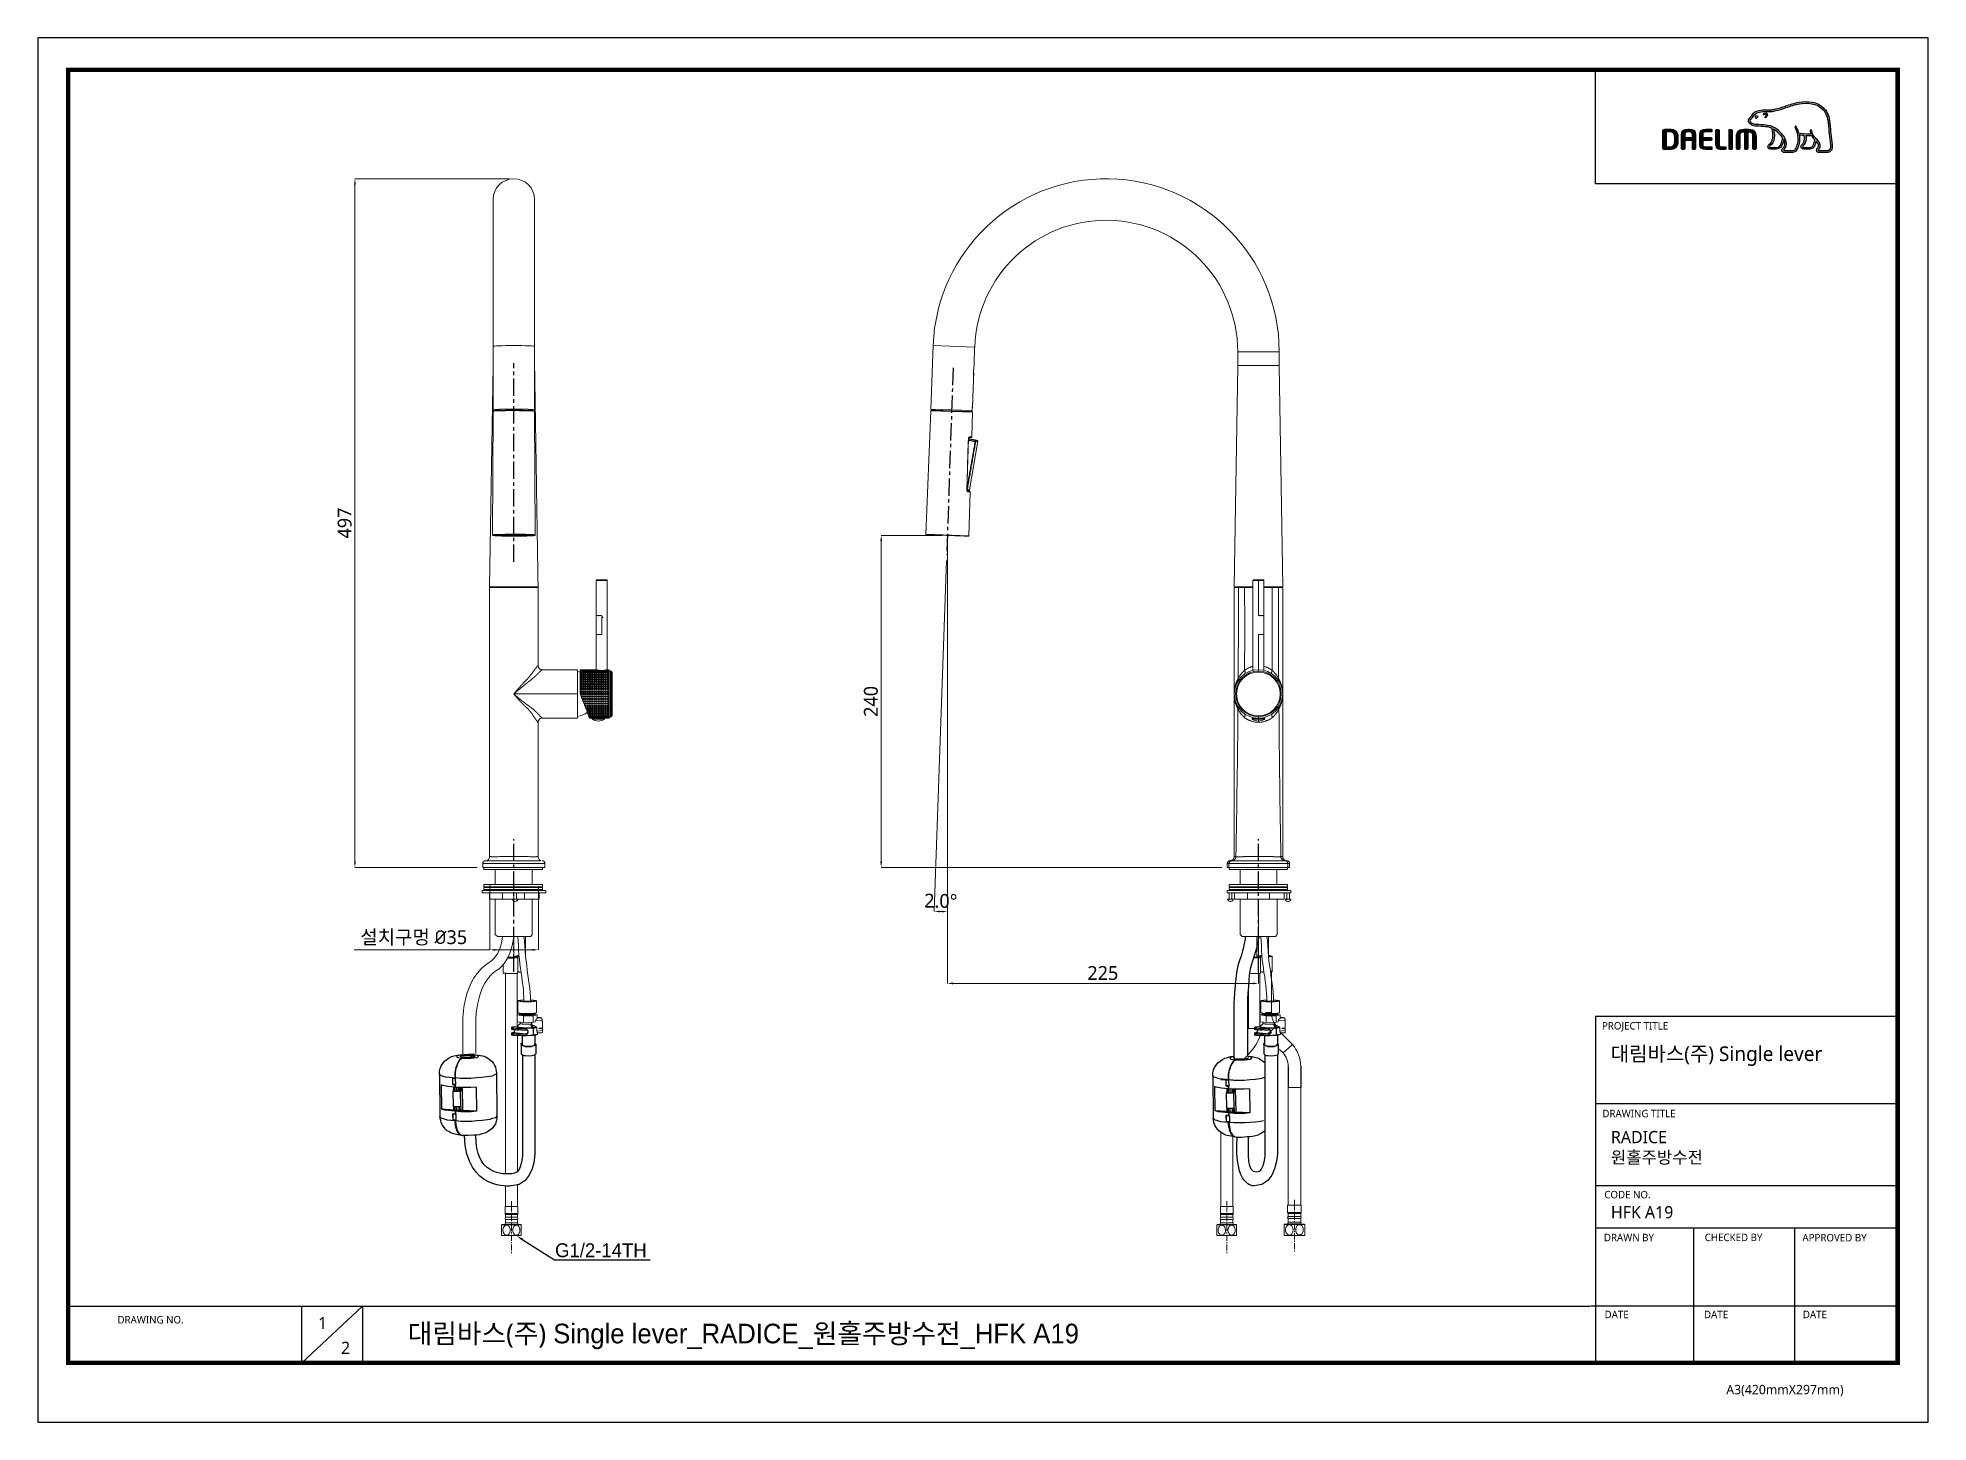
# Model space of a CAD drawing. Extents: x 2752 to 4118, y -1 to 999.
import ezdxf
from ezdxf import colors
from ezdxf.entities.mleader import LeaderData, LeaderLine
from ezdxf.math import Vec2, Vec3

# ---------------------------------------------------------------- set-up
doc = ezdxf.new("R2010")
doc.units = 0
doc.header["$LTSCALE"] = 10
doc.header["$MEASUREMENT"] = 0
doc.header["$PDMODE"] = 3
doc.header["$PDSIZE"] = -10
for name, pattern in [('AI-Linetype-4', [0.705556, 0.440972, -0.088194, 0.088194, -0.088194]), ('AI-Linetype-5', [0.705556, 0.440972, -0.088194, 0.088194, -0.088194]), ('CENTER', [2, 1.25, -0.25, 0.25, -0.25])]:
    doc.linetypes.add(name, pattern=pattern)
doc.layers.get('0').update_dxf_attribs({"linetype": 'CONTINUOUS'})
doc.layers.get('DEFPOINTS').update_dxf_attribs({"linetype": 'CONTINUOUS'})
doc.layers.add('1', color=7, linetype='CONTINUOUS')
doc.layers.add('레이어 1', color=7, linetype='CONTINUOUS')
doc.styles.add('Daelim Dimension', font='NanumGothic.ttf')
doc.styles.get("Standard").update_dxf_attribs({"font": 'GulimChe.ttf'})
doc.dimstyles.new('DEFAULT', dxfattribs={"dimscale": 2, "dimtxt": 2, "dimasz": 2, "dimexe": 0, "dimexo": 2, "dimgap": 1, "dimtad": 1, "dimdec": 0, "dimzin": 9, "dimdsep": 46, "dimtxsty": 'Daelim Dimension', "dimcen": 0.5, "dimclrd": 5, "dimclre": 5, "dimclrt": 256, "dimadec": 1, "dimazin": 0, "dimtfac": 1, "dimtdec": 0, "dimtix": 1, "dimtmove": 0, "dimatfit": 3, "dimfxl": 1, "dimtolj": 1, "dimtzin": 1, "dimlwd": 9, "dimlwe": 9, "dimarcsym": 0})

msp = doc.modelspace()

# ---------------------------------------------------------------- texts
at = {"color": 5, "ltscale": 40, "style": 'Daelim Dimension'}
for s, height, p in [('PROJECT TITLE', 5.388, (3881.9, 282.8)), ('DRAWING TITLE', 5.388, (3882.2, 219.4)), ('CODE NO.', 5.39, (3883.6, 160.8)), ('DRAWN BY', 5.39, (3883.3, 129.8)), ('CHECKED BY', 5.39, (3956.1, 129.9)), ('APPROVED BY', 5.388, (4026.7, 129.7)), ('DRAWING NO.', 5.388, (2809.7, 70.4)), ('DATE', 5.39, (3883.8, 74.2)), ('DATE', 5.39, (3955.6, 74.2)), ('DATE', 5.39, (4027, 74.2)), ('A3(420mmX297mm)', 6.8, (3971.7, 19.2))]:
    msp.add_text(s, height=height, dxfattribs=at).set_placement(p)
at = {"attachment_point": 1, "style": 'Daelim Dimension'}
for s, insert, char_height, width in [('대림바스(주) Single lever', (3888.3, 270.6), 10.562, 169.758), ('RADICE \\P원홀주방수전 ', (3888.4, 209.5), 8.82, 148.389), ('HFK A19', (3888.4, 155.2), 8.82, 148.389), ('1', (2954.6, 75.1), 8.82, 12.306), ('2', (2971.2, 57.2), 8.82, 12.306)]:
    msp.add_mtext(s, dxfattribs=dict(at, insert=insert, char_height=char_height, width=width))
at = {"color": 2, "insert": (3019.3, 70.2), "char_height": 14.171, "width": 627.286, "attachment_point": 1, "style": 'Daelim Dimension'}
msp.add_mtext('대림바스(주){\\fHYwulM|b0|i0|c129|p18; Single lever_RADICE_}원홀주방수전{\\fHYwulM|b0|i0|c129|p18;_HFK A19}', dxfattribs=at)

# ---------------------------------------------------------------- blocks, each defined once
blk = doc.blocks.new('*D13')
at = {"color": 5, "lineweight": 9, "ltscale": 0.5, "transparency": 16777216}
for p, q in [((3405.1, 639.9), (3361.3, 639.9)), ((3361.3, 635.9), (3361.3, 404)), ((3607.3, 400), (3361.3, 400))]:
    blk.add_line(p, q, dxfattribs=at)
at = {"color": 5, "ltscale": 0.5, "transparency": 16777216}
for points in [[(3360.7, 635.9), (3362, 635.9), (3361.3, 639.9)], [(3360.7, 404), (3362, 404), (3361.3, 400)]]:
    blk.add_solid(points, dxfattribs=at)
at = {"layer": 'DEFPOINTS', "color": 0, "ltscale": 0.5, "transparency": 16777216}
for p in [(3409.1, 639.9), (3361.3, 400), (3611.3, 400)]:
    blk.add_point(p, dxfattribs=at)
at = {"color": 7, "ltscale": 0.5, "transparency": 16777216, "insert": (3353.9, 519.9), "char_height": 10, "attachment_point": 5, "rotation": 90, "style": 'Daelim Dimension'}
blk.add_mtext('\\A1;240', dxfattribs=at)
blk = doc.blocks.new('*D14')
at = {"color": 5, "lineweight": 9, "ltscale": 0.5, "transparency": 16777216}
for p, q in [((3409.1, 634), (3409.1, 368)), ((3408.4, 621.8), (3399.6, 368.2))]:
    blk.add_line(p, q, dxfattribs=at)
blk.add_arc((3409.1, 639.9), 271.9, 268.843, 269.157, dxfattribs=at)
at = {"color": 5, "ltscale": 0.5, "transparency": 16777216}
for points in [[(3403.6, 367.4), (3403.6, 368.7), (3399.6, 368.2)], [(3405.1, 368.7), (3405.1, 367.4), (3409.1, 368)]]:
    blk.add_solid(points, dxfattribs=at)
at = {"layer": 'DEFPOINTS', "color": 0, "ltscale": 0.5, "transparency": 16777216}
for p in [(3413.3, 761), (3409.1, 639.9), (3409.1, 638), (3408.6, 625.8), (3402.7, 368.1)]:
    blk.add_point(p, dxfattribs=at)
at = {"color": 7, "ltscale": 0.5, "transparency": 16777216, "insert": (3404.4, 375.7), "char_height": 10, "attachment_point": 5, "rotation": 359, "style": 'Daelim Dimension'}
blk.add_mtext('\\A1;2.0°', dxfattribs=at)
blk = doc.blocks.new('*D10')
at = {"color": 5, "lineweight": 9, "ltscale": 0.5, "transparency": 16777216}
for p, q in [((3078.7, 387.1), (3078.7, 340.4)), ((3113.7, 386), (3113.7, 340.4)), ((3078.7, 340.4), (2980.6, 340.4)), ((3109.7, 340.4), (3082.7, 340.4))]:
    blk.add_line(p, q, dxfattribs=at)
at = {"color": 5, "ltscale": 0.5, "transparency": 16777216}
for points in [[(3082.7, 341), (3082.7, 339.7), (3078.7, 340.4)], [(3109.7, 341), (3109.7, 339.7), (3113.7, 340.4)]]:
    blk.add_solid(points, dxfattribs=at)
at = {"layer": 'DEFPOINTS', "color": 0, "ltscale": 0.5, "transparency": 16777216}
for p in [(3078.7, 391.1), (3113.7, 390), (3113.7, 340.4)]:
    blk.add_point(p, dxfattribs=at)
at = {"color": 7, "ltscale": 0.5, "transparency": 16777216, "insert": (3023.7, 349), "char_height": 10, "attachment_point": 5, "style": 'Daelim Dimension'}
blk.add_mtext('\\A1;설치구멍 {\\fISOCPEUR|b0|i0|c0|p34;%%C}35', dxfattribs=at)
blk = doc.blocks.new('*D11')
at = {"color": 5, "lineweight": 9, "ltscale": 0.5, "transparency": 16777216}
for p, q in [((3092.7, 897.6), (2981.2, 897.6)), ((2981.2, 404), (2981.2, 893.6)), ((3069.5, 400), (2981.2, 400))]:
    blk.add_line(p, q, dxfattribs=at)
at = {"color": 5, "ltscale": 0.5, "transparency": 16777216}
for points in [[(2980.6, 893.6), (2981.9, 893.6), (2981.2, 897.6)], [(2980.6, 404), (2981.9, 404), (2981.2, 400)]]:
    blk.add_solid(points, dxfattribs=at)
at = {"layer": 'DEFPOINTS', "color": 0, "ltscale": 0.5, "transparency": 16777216}
for p in [(2981.2, 897.6), (3096.7, 897.6), (3073.5, 400)]:
    blk.add_point(p, dxfattribs=at)
at = {"color": 7, "ltscale": 0.5, "transparency": 16777216, "insert": (2973.8, 648.8), "char_height": 10, "attachment_point": 5, "rotation": 90, "style": 'Daelim Dimension'}
blk.add_mtext('\\A1;497', dxfattribs=at)
blk = doc.blocks.new('*D12')
at = {"color": 5, "lineweight": 9, "ltscale": 0.5, "transparency": 16777216}
for p, q in [((3409.1, 635.9), (3409.1, 316.1)), ((3633.8, 368.4), (3633.8, 316.1)), ((3413.1, 316.1), (3629.8, 316.1))]:
    blk.add_line(p, q, dxfattribs=at)
at = {"color": 5, "ltscale": 0.5, "transparency": 16777216}
for points in [[(3413.1, 316.8), (3413.1, 315.5), (3409.1, 316.1)], [(3629.8, 316.8), (3629.8, 315.5), (3633.8, 316.1)]]:
    blk.add_solid(points, dxfattribs=at)
at = {"layer": 'DEFPOINTS', "color": 0, "ltscale": 0.5, "transparency": 16777216}
for p in [(3409.1, 639.9), (3633.8, 372.4), (3633.8, 316.1)]:
    blk.add_point(p, dxfattribs=at)
at = {"color": 7, "ltscale": 0.5, "transparency": 16777216, "insert": (3521.4, 323.6), "char_height": 10, "attachment_point": 5, "style": 'Daelim Dimension'}
blk.add_mtext('\\A1;225', dxfattribs=at)

# ---------------------------------------------------------------- dimensions: what is measured, and where the dimension line sits
at = {"color": 5, "ltscale": 0.5}
dim = msp.add_linear_dim(base=(2981.2, 897.6), p1=(3073.5, 400), p2=(3096.7, 897.6), angle=90, text='497', dimstyle='DEFAULT', override={"dimtxt": 5, "dimclrt": 7}, dxfattribs=at)
dim.commit()
dim.dimension.update_dxf_attribs({"geometry": '*D11', "text_midpoint": (2973.8, 648.8)})
dim = msp.add_angular_dim_2l(base=(3402.7, 368.1), line1=((3413.3, 761), (3408.6, 625.8)), line2=((3409.1, 639.9), (3409.1, 638)), dimstyle='DEFAULT', override={"dimtxt": 5, "dimclrt": 7}, dxfattribs=at)
dim.commit()
dim.dimension.update_dxf_attribs({"geometry": '*D14', "text_midpoint": (3404.4, 375.7)})
dim = msp.add_linear_dim(base=(3361.3, 400), p1=(3409.1, 639.9), p2=(3611.3, 400), angle=90, dimstyle='DEFAULT', override={"dimtxt": 5, "dimclrt": 7}, dxfattribs=at)
dim.commit()
dim.dimension.update_dxf_attribs({"geometry": '*D13', "text_midpoint": (3353.9, 519.9)})
dim = msp.add_linear_dim(base=(3633.8, 316.1), p1=(3409.1, 639.9), p2=(3633.8, 372.4), dimstyle='DEFAULT', override={"dimtxt": 5, "dimclrt": 7}, dxfattribs=at)
dim.commit()
dim.dimension.update_dxf_attribs({"geometry": '*D12', "text_midpoint": (3521.4, 323.6)})
dim = msp.add_linear_dim(base=(3113.7, 340.4), p1=(3078.7, 391.1), p2=(3113.7, 390), text='설치구멍 {\\fISOCPEUR|b0|i0|c0|p34;%%C}35', dimstyle='DEFAULT', override={"dimtxt": 5, "dimclrt": 7}, dxfattribs=at)
dim.commit()
dim.dimension.update_dxf_attribs({"geometry": '*D10', "text_midpoint": (3023.7, 340.4), "dimtype": 160})

# ---------------------------------------------------------------- hatches: boundary and pattern name
at = {"layer": '레이어 1'}
h = msp.add_hatch(color=5, dxfattribs=at)
h.dxf.hatch_style = 1
edge = h.paths.add_edge_path(flags=16)
edge.add_spline(control_points=[(4046.3, 918.4), (4045.7, 917.8), (4044.9, 917.8), (4044.9, 917.8), (4044.9, 917.8), (4038.9, 917.8), (4038.9, 917.8), (4038.7, 917.8), (4038.5, 917.8), (4038.4, 917.9), (4038.3, 918), (4038.3, 918.2), (4038.3, 918.3), (4038.3, 918.7), (4038.5, 919), (4038.8, 919.3), (4039, 919.6), (4039.3, 919.9), (4039.4, 920.3), (4039.7, 921.2), (4039.7, 922.1), (4039.3, 922.9), (4038.6, 924.4), (4037.5, 925.6), (4036.5, 926.7), (4036.5, 926.7), (4036.2, 927.1), (4036.2, 927.1), (4034.8, 928.6), (4033.5, 930.1), (4033.4, 932.2), (4033.3, 932.6), (4033.2, 932.8), (4032.9, 932.8), (4032.9, 932.8), (4032.5, 932.6), (4032.5, 932.6), (4032.4, 932.5), (4032.3, 932.4), (4032.3, 932.2), (4032.3, 932.2), (4032.3, 932.1), (4032.3, 932.1), (4032.4, 931.3), (4032.6, 930.6), (4032.9, 929.8), (4032.9, 929.8), (4032.9, 929.8), (4032.9, 929.8), (4032.9, 929.8), (4032.8, 929.8), (4032.8, 929.8), (4029, 929.6), (4025.2, 930.3), (4024.1, 930.6), (4023.4, 933.4), (4022.3, 935.2), (4022.3, 935.3), (4022.2, 935.4), (4022.1, 935.5), (4021.9, 935.5), (4021.9, 935.5), (4021.6, 935.5), (4021.6, 935.5), (4021.5, 935.4), (4021.5, 935.4), (4021.4, 935.2), (4021.4, 935.2), (4021.3, 935.1), (4021.3, 935.1), (4021.3, 935.1), (4021.4, 934.7), (4021.4, 934.7), (4021.5, 934.6), (4023.5, 931.1), (4023.5, 926.5), (4023.5, 923.7), (4022.8, 921), (4021.3, 918.6), (4020.9, 918), (4020.5, 917.8), (4019.8, 917.8), (4019.8, 917.8), (4013.9, 917.8), (4013.9, 917.8), (4013.7, 917.8), (4013.3, 917.9), (4013.3, 918.3), (4013.3, 918.6), (4013.5, 919), (4013.9, 919.4), (4016.3, 922.1), (4014.9, 926.4), (4012.6, 929.2), (4010.3, 931.9), (4006.6, 935.3), (4001.8, 936.2), (4000.1, 936.5), (3997.3, 936.6), (3995.1, 936.8), (3995.1, 936.8), (3992.8, 936.9), (3992.8, 936.9), (3991.6, 937), (3989.7, 937.7), (3989.1, 938.8), (3988.9, 939.3), (3988.9, 939.7), (3989.2, 940.3), (3989.4, 940.6), (3989.7, 940.9), (3990, 941.2), (3990.4, 941.6), (3990.8, 942), (3991.1, 942.5), (3991.1, 942.5), (3991.2, 942.7), (3991.2, 942.7), (3992.3, 944.8), (3994.6, 946), (3998.1, 946.1), (3998.1, 946.1), (4000.1, 946.1), (4000.1, 946.1), (4002.3, 946.1), (4004.7, 946.1), (4006.7, 946.6), (4009.6, 947.2), (4012.4, 948.1), (4014.9, 949), (4014.9, 949), (4015, 949), (4015, 949), (4018.1, 950.1), (4021.3, 951.2), (4024.6, 951.7), (4029.8, 952.6), (4037, 952.6), (4041.6, 947.5), (4043.7, 945.1), (4045, 941.9), (4045.4, 937.8), (4045.4, 937.8), (4045.4, 937.9), (4045.4, 937.9), (4045.4, 937.8), (4045.4, 937.3), (4045.6, 934.8), (4045.7, 933.5), (4045.7, 932.3), (4046.1, 929.9), (4046.1, 929.9), (4047, 922), (4047, 922), (4047, 922), (4047, 921), (4047, 921), (4047, 919.9), (4046.8, 919), (4046.3, 918.4)], knot_values=[0, 0, 0, 0, 1, 1, 1, 2, 2, 2, 3, 3, 3, 4, 4, 4, 5, 5, 5, 6, 6, 6, 7, 7, 7, 8, 8, 8, 9, 9, 9, 10, 10, 10, 11, 11, 11, 12, 12, 12, 13, 13, 13, 14, 14, 14, 15, 15, 15, 16, 16, 16, 17, 17, 17, 18, 18, 18, 19, 19, 19, 20, 20, 20, 21, 21, 21, 22, 22, 22, 23, 23, 23, 24, 24, 24, 25, 25, 25, 26, 26, 26, 27, 27, 27, 28, 28, 28, 29, 29, 29, 30, 30, 30, 31, 31, 31, 32, 32, 32, 33, 33, 33, 34, 34, 34, 35, 35, 35, 36, 36, 36, 37, 37, 37, 38, 38, 38, 39, 39, 39, 40, 40, 40, 41, 41, 41, 42, 42, 42, 43, 43, 43, 44, 44, 44, 45, 45, 45, 46, 46, 46, 47, 47, 47, 48, 48, 48, 49, 49, 49, 50, 50, 50, 51, 51, 51, 52, 52, 52, 53, 53, 53, 53], degree=3, periodic=0)
edge = h.paths.add_edge_path(flags=16)
edge.add_spline(control_points=[(4032.4, 920.1), (4032.4, 920.1), (4027.5, 920.1), (4027.5, 920.1), (4027.2, 920.1), (4026.9, 920.4), (4026.9, 920.8), (4026.9, 921.1), (4027.1, 921.4), (4027.3, 921.6), (4028.3, 922.6), (4029.3, 923.9), (4029.3, 926.4), (4029.3, 926.4), (4029.3, 927.5), (4029.3, 927.5), (4029.3, 927.5), (4029.1, 928.6), (4029.1, 928.6), (4029.1, 928.6), (4029.1, 928.7), (4029.1, 928.7), (4029.1, 928.7), (4029.2, 928.6), (4029.2, 928.6), (4030.1, 928.6), (4031.8, 928.5), (4033.5, 928.6), (4034, 927.9), (4034.7, 927), (4035.7, 925.8), (4035.6, 925.2), (4035.1, 920.1), (4032.4, 920.1)], knot_values=[0, 0, 0, 0, 1, 1, 1, 2, 2, 2, 3, 3, 3, 4, 4, 4, 5, 5, 5, 6, 6, 6, 7, 7, 7, 8, 8, 8, 9, 9, 9, 10, 10, 10, 11, 11, 11, 11], degree=3, periodic=0)
edge = h.paths.add_edge_path(flags=16)
edge.add_spline(control_points=[(4007.9, 920.1), (4007.9, 920.1), (4003.6, 920.1), (4003.6, 920.1), (4003.3, 920.1), (4003, 920.4), (4003, 920.8), (4003, 921), (4003.2, 921.3), (4003.5, 921.6), (4004.6, 922.5), (4006.3, 923.8), (4006.4, 927.4), (4006.4, 927.4), (4006.5, 928.4), (4006.5, 928.4), (4006.5, 929.9), (4006.1, 931.8), (4005.8, 933.4), (4005.8, 933.4), (4005.7, 933.6), (4005.7, 933.6), (4005.7, 933.6), (4005.9, 933.5), (4005.9, 933.5), (4006.5, 933.1), (4010, 930.7), (4012.5, 927.2), (4012.3, 925.6), (4011.3, 920.1), (4007.9, 920.1)], knot_values=[0, 0, 0, 0, 1, 1, 1, 2, 2, 2, 3, 3, 3, 4, 4, 4, 5, 5, 5, 6, 6, 6, 7, 7, 7, 8, 8, 8, 9, 9, 9, 10, 10, 10, 10], degree=3, periodic=0)
edge = h.paths.add_edge_path()
edge.add_spline(control_points=[(4048.2, 922.1), (4048.2, 922.1), (4047.3, 930), (4047.3, 930), (4046.9, 932.4), (4046.9, 933.7), (4046.8, 934.8), (4046.8, 934.8), (4046.6, 938), (4046.6, 938), (4046.1, 942.3), (4044.8, 945.7), (4042.5, 948.3), (4037.6, 953.8), (4029.9, 953.8), (4024.4, 952.9), (4021, 952.4), (4017.7, 951.2), (4014.6, 950.2), (4014.6, 950.2), (4014.5, 950.1), (4014.5, 950.1), (4012, 949.3), (4009.2, 948.3), (4006.5, 947.8), (4004.6, 947.3), (4002.2, 947.3), (4000.2, 947.3), (4000.2, 947.3), (3998.1, 947.3), (3998.1, 947.3), (3994.1, 947.2), (3991.4, 945.8), (3990.1, 943.2), (3990.1, 943.2), (3990, 943.1), (3990, 943.1), (3989.8, 942.7), (3989.5, 942.4), (3989.2, 942.1), (3988.8, 941.7), (3988.5, 941.4), (3988.2, 940.9), (3987.9, 940.4), (3987.7, 939.9), (3987.7, 939.4), (3987.7, 939), (3987.8, 938.6), (3988.1, 938.3), (3988.9, 936.7), (3991.3, 935.8), (3992.7, 935.7), (3992.7, 935.7), (3994.8, 935.6), (3994.9, 935.6), (3997, 935.4), (3999.9, 935.3), (4001.6, 935), (4002.6, 934.8), (4003.7, 934.5), (4004.7, 934), (4004.8, 933.7), (4005.3, 931.3), (4005.3, 928.4), (4005.3, 928.4), (4005.3, 927.5), (4005.3, 927.5), (4005.1, 924.4), (4003.8, 923.3), (4002.8, 922.5), (4002.7, 922.4), (4001.8, 921.7), (4001.8, 920.8), (4001.7, 920.3), (4001.9, 919.9), (4002.2, 919.5), (4002.5, 919.2), (4003, 919), (4003.6, 919), (4003.6, 919), (4007.9, 919), (4007.9, 919), (4011.1, 919), (4012.7, 922.5), (4013.2, 925.7), (4013.2, 925.7), (4013.2, 926.1), (4013.2, 926.1), (4013.2, 926.1), (4013.3, 925.9), (4013.3, 925.9), (4013.8, 925), (4014, 923.9), (4014, 923.1), (4014, 921.9), (4013.6, 920.9), (4013, 920.2), (4012.8, 920), (4011.9, 919.1), (4011.9, 918.2), (4011.9, 918.2), (4011.9, 918.1), (4011.9, 918.1), (4012.1, 917), (4012.9, 916.6), (4013.7, 916.6), (4013.7, 916.6), (4019.8, 916.6), (4019.8, 916.6), (4020.9, 916.6), (4021.8, 917.1), (4022.3, 918), (4023.9, 920.6), (4024.7, 923.4), (4024.7, 926.3), (4024.7, 927.2), (4024.6, 928.2), (4024.4, 929.2), (4024.4, 929.2), (4024.4, 929.3), (4024.4, 929.3), (4024.4, 929.3), (4024.5, 929.3), (4024.5, 929.3), (4025.2, 929.1), (4026.4, 928.9), (4027.8, 928.8), (4027.8, 928.8), (4027.9, 928.8), (4027.9, 928.8), (4027.9, 928.8), (4028.1, 927.6), (4028.1, 927.6), (4028.1, 927.6), (4028.1, 927.4), (4028.1, 927.4), (4028.1, 927.4), (4028.2, 926.4), (4028.2, 926.4), (4028.2, 924), (4027.1, 923), (4026.5, 922.4), (4026.5, 922.4), (4025.7, 921.6), (4025.6, 920.9), (4025.6, 920.9), (4025.6, 920.6), (4025.6, 920.6), (4025.6, 920.4), (4025.7, 920), (4026.1, 919.6), (4026.4, 919.2), (4027, 919), (4027.7, 919), (4027.7, 919), (4032.4, 919), (4032.4, 919), (4035.3, 919), (4036.2, 922.7), (4036.5, 924.7), (4036.5, 924.7), (4036.5, 924.9), (4036.5, 924.9), (4036.5, 924.9), (4036.7, 924.8), (4036.7, 924.8), (4037.3, 923.9), (4037.9, 923), (4038.2, 922.4), (4038.3, 922.1), (4038.4, 921.8), (4038.4, 921.4), (4038.4, 921.4), (4038.3, 920.7), (4038.3, 920.7), (4038.2, 920.4), (4037.9, 920), (4037.7, 919.7), (4037.3, 919.2), (4036.9, 918.7), (4036.9, 918.1), (4036.9, 918.1), (4037, 917.8), (4037, 917.8), (4037.2, 917), (4037.8, 916.6), (4038.8, 916.6), (4038.8, 916.6), (4044.9, 916.6), (4044.9, 916.6), (4045, 916.6), (4046.2, 916.6), (4047.1, 917.6), (4047.9, 918.4), (4048.2, 919.5), (4048.2, 921), (4048.2, 921), (4048.2, 922.1), (4048.2, 922.1)], knot_values=[0, 0, 0, 0, 1, 1, 1, 2, 2, 2, 3, 3, 3, 4, 4, 4, 5, 5, 5, 6, 6, 6, 7, 7, 7, 8, 8, 8, 9, 9, 9, 10, 10, 10, 11, 11, 11, 12, 12, 12, 13, 13, 13, 14, 14, 14, 15, 15, 15, 16, 16, 16, 17, 17, 17, 18, 18, 18, 19, 19, 19, 20, 20, 20, 21, 21, 21, 22, 22, 22, 23, 23, 23, 24, 24, 24, 25, 25, 25, 26, 26, 26, 27, 27, 27, 28, 28, 28, 29, 29, 29, 30, 30, 30, 31, 31, 31, 32, 32, 32, 33, 33, 33, 34, 34, 34, 35, 35, 35, 36, 36, 36, 37, 37, 37, 38, 38, 38, 39, 39, 39, 40, 40, 40, 41, 41, 41, 42, 42, 42, 43, 43, 43, 44, 44, 44, 45, 45, 45, 46, 46, 46, 47, 47, 47, 48, 48, 48, 49, 49, 49, 50, 50, 50, 51, 51, 51, 52, 52, 52, 53, 53, 53, 54, 54, 54, 55, 55, 55, 56, 56, 56, 57, 57, 57, 58, 58, 58, 59, 59, 59, 60, 60, 60, 61, 61, 61, 62, 62, 62, 63, 63, 63, 64, 64, 64, 65, 65, 65, 66, 66, 66, 66], degree=3, periodic=0)
edge = h.paths.add_edge_path(flags=0)
edge.add_spline(control_points=[(3992.6, 942.7), (3992.6, 942.7), (3993.5, 943.1), (3994.6, 942.6), (3994.6, 942.6), (3994.7, 942.6), (3994.6, 942.3), (3994, 941.6), (3993.5, 941.4), (3993.5, 941.4), (3993.5, 941.4), (3993.1, 941.3), (3992.9, 941.6), (3992.5, 942.1), (3992.5, 942.4), (3992.5, 942.4), (3992.5, 942.4), (3992.4, 942.6), (3992.6, 942.7)], knot_values=[0, 0, 0, 0, 1, 1, 1, 2, 2, 2, 3, 3, 3, 4, 4, 4, 5, 5, 5, 6, 6, 6, 6], degree=3, periodic=0)
edge = h.paths.add_edge_path(flags=0)
edge.add_spline(control_points=[(3998.5, 944.3), (3998.3, 944.1), (3998.3, 943.9), (3998.5, 943.8), (3998.6, 943.6), (3998.8, 943.7), (3999, 943.8), (3999.1, 943.9), (3999.8, 944.8), (4000.4, 944.3), (4000.6, 944.2), (4000.7, 943.9), (4000.7, 943.6), (4000.6, 943.1), (4000.2, 942.6), (3999.9, 942.4), (3999.8, 942.3), (3999.7, 942.1), (3999.7, 941.9), (3999.8, 941.7), (4000, 941.7), (4000.2, 941.8), (4000.7, 942), (4001.4, 942.9), (4001.5, 943.6), (4001.5, 944.2), (4001.3, 944.6), (4000.9, 944.9), (3999.9, 945.6), (3998.9, 944.7), (3998.5, 944.3)], knot_values=[0, 0, 0, 0, 1, 1, 1, 2, 2, 2, 3, 3, 3, 4, 4, 4, 5, 5, 5, 6, 6, 6, 7, 7, 7, 8, 8, 8, 9, 9, 9, 10, 10, 10, 10], degree=3, periodic=0)
edge = h.paths.add_edge_path(flags=0)
edge.add_spline(control_points=[(3998.4, 943.6), (3998.4, 943.6), (3998.4, 943.6), (3998.4, 943.6), (3998.4, 943.6), (3998.4, 943.6), (3998.4, 943.6)], knot_values=[0, 0, 0, 0, 1, 1, 1, 2, 2, 2, 2], degree=3, periodic=0)
h = msp.add_hatch(color=5, dxfattribs=at)
h.dxf.hatch_style = 2
edge = h.paths.add_edge_path()
edge.add_spline(control_points=[(3934.5, 924.8), (3934.5, 922), (3933.2, 920.7), (3930.6, 920.7), (3930.6, 920.7), (3928.8, 920.7), (3928.3, 920.7), (3928.3, 920.7), (3928.3, 931.4), (3928.3, 931.4), (3929.2, 931.5), (3930.6, 931.5), (3930.6, 931.5), (3933.3, 931.5), (3934.5, 930.2), (3934.5, 927.3), (3934.5, 927.3), (3934.5, 924.8), (3934.5, 924.8)], knot_values=[0, 0, 0, 0, 1, 1, 1, 2, 2, 2, 3, 3, 3, 4, 4, 4, 5, 5, 5, 6, 6, 6, 6], degree=3, periodic=0)
edge = h.paths.add_edge_path()
edge.add_spline(control_points=[(3930.6, 933.5), (3929.1, 933.5), (3927.2, 933.4), (3926.6, 933.3), (3926.2, 933.2), (3926, 932.9), (3926, 932.6), (3926, 932.6), (3926, 919.6), (3926, 919.6), (3926, 919.2), (3926.2, 918.9), (3926.6, 918.8), (3927.2, 918.7), (3929.1, 918.7), (3930.6, 918.7), (3934.6, 918.7), (3936.8, 920.8), (3936.8, 924.8), (3936.8, 924.8), (3936.8, 927.3), (3936.8, 927.3), (3936.8, 931.4), (3934.6, 933.5), (3930.6, 933.5)], knot_values=[0, 0, 0, 0, 1, 1, 1, 2, 2, 2, 3, 3, 3, 4, 4, 4, 5, 5, 5, 6, 6, 6, 7, 7, 7, 8, 8, 8, 8], degree=3, periodic=0)
h = msp.add_hatch(color=5, dxfattribs=at)
h.dxf.hatch_style = 2
edge = h.paths.add_edge_path()
edge.add_spline(control_points=[(3947.2, 927.4), (3947.2, 927.4), (3941.7, 927.4), (3941.7, 927.4), (3941.7, 927.6), (3941.7, 929.3), (3941.7, 929.3), (3941.7, 931.1), (3942.3, 931.4), (3943.9, 931.4), (3943.9, 931.4), (3945, 931.4), (3945, 931.4), (3946.7, 931.4), (3947.2, 931.1), (3947.2, 929.3), (3947.2, 929.3), (3947.2, 927.6), (3947.2, 927.4)], knot_values=[0, 0, 0, 0, 1, 1, 1, 2, 2, 2, 3, 3, 3, 4, 4, 4, 5, 5, 5, 6, 6, 6, 6], degree=3, periodic=0)
edge = h.paths.add_edge_path()
edge.add_spline(control_points=[(3945, 933.5), (3945, 933.5), (3943.9, 933.5), (3943.9, 933.5), (3940.8, 933.5), (3939.4, 932.2), (3939.4, 929.3), (3939.4, 929.3), (3939.4, 919.4), (3939.4, 919.4), (3939.4, 919.1), (3939.7, 918.8), (3940.1, 918.8), (3940.1, 918.8), (3941.1, 918.8), (3941.1, 918.8), (3941.5, 918.8), (3941.7, 919.1), (3941.7, 919.4), (3941.7, 919.4), (3941.7, 925.1), (3941.7, 925.3), (3941.7, 925.3), (3947.2, 925.3), (3947.2, 925.3), (3947.2, 925.1), (3947.2, 919.4), (3947.2, 919.4), (3947.2, 919.1), (3947.5, 918.8), (3947.8, 918.8), (3947.8, 918.8), (3948.9, 918.8), (3948.9, 918.8), (3949.3, 918.8), (3949.5, 919.1), (3949.5, 919.4), (3949.5, 919.4), (3949.5, 929.3), (3949.5, 929.3), (3949.5, 932.2), (3948.1, 933.5), (3945, 933.5)], knot_values=[0, 0, 0, 0, 1, 1, 1, 2, 2, 2, 3, 3, 3, 4, 4, 4, 5, 5, 5, 6, 6, 6, 7, 7, 7, 8, 8, 8, 9, 9, 9, 10, 10, 10, 11, 11, 11, 12, 12, 12, 13, 13, 13, 14, 14, 14, 14], degree=3, periodic=0)
h = msp.add_hatch(color=5, dxfattribs=at)
h.dxf.hatch_style = 2
edge = h.paths.add_edge_path()
edge.add_spline(control_points=[(3952.5, 929.7), (3952.5, 929.7), (3952.5, 922.4), (3952.5, 922.4), (3952.5, 919.9), (3953.9, 918.7), (3956.9, 918.7), (3958.2, 918.7), (3960, 918.7), (3960.7, 918.8), (3960.7, 918.8), (3961.1, 918.8), (3961.1, 918.8), (3961.1, 918.8), (3961.2, 918.8), (3961.2, 918.8), (3961.2, 918.8), (3961.2, 920.7), (3961.2, 920.7), (3961.2, 920.7), (3956.9, 920.7), (3956.9, 920.7), (3954.8, 920.7), (3954.8, 921.3), (3954.8, 922.4), (3954.8, 922.4), (3954.8, 925.1), (3954.8, 925.3), (3955, 925.3), (3960.5, 925.3), (3960.5, 925.3), (3960.9, 925.3), (3961.2, 925.6), (3961.2, 926), (3961.2, 926), (3961.2, 926.7), (3961.2, 926.7), (3961.2, 927.1), (3960.9, 927.3), (3960.5, 927.3), (3960.5, 927.3), (3955, 927.3), (3954.8, 927.3), (3954.8, 927.6), (3954.8, 929.7), (3954.8, 929.7), (3954.8, 930.8), (3954.8, 931.4), (3956.9, 931.4), (3956.9, 931.4), (3961.2, 931.4), (3961.2, 931.4), (3961.2, 931.4), (3961.2, 933.3), (3961.2, 933.3), (3961.2, 933.3), (3960.7, 933.4), (3960.7, 933.4), (3959.9, 933.4), (3958, 933.5), (3956.9, 933.5), (3953.9, 933.5), (3952.5, 932.2), (3952.5, 929.7)], knot_values=[0, 0, 0, 0, 1, 1, 1, 2, 2, 2, 3, 3, 3, 4, 4, 4, 5, 5, 5, 6, 6, 6, 7, 7, 7, 8, 8, 8, 9, 9, 9, 10, 10, 10, 11, 11, 11, 12, 12, 12, 13, 13, 13, 14, 14, 14, 15, 15, 15, 16, 16, 16, 17, 17, 17, 18, 18, 18, 19, 19, 19, 20, 20, 20, 21, 21, 21, 21], degree=3, periodic=0)
h = msp.add_hatch(color=5, dxfattribs=at)
h.dxf.hatch_style = 2
edge = h.paths.add_edge_path()
edge.add_spline(control_points=[(3964.9, 933.3), (3964.5, 933.3), (3964.2, 933), (3964.2, 932.7), (3964.2, 932.7), (3964.2, 922.4), (3964.2, 922.4), (3964.2, 919.1), (3966.5, 918.7), (3968.5, 918.7), (3970, 918.7), (3970.3, 918.7), (3970.8, 918.8), (3970.8, 918.8), (3971, 918.8), (3971, 918.8), (3971, 918.8), (3971.3, 918.9), (3971.3, 918.9), (3971.3, 918.9), (3971.4, 918.9), (3971.4, 918.9), (3971.4, 918.9), (3971.4, 920.7), (3971.4, 920.7), (3971.4, 920.7), (3968.5, 920.7), (3968.5, 920.7), (3966.5, 920.7), (3966.5, 921.5), (3966.5, 922.2), (3966.5, 922.2), (3966.5, 932.7), (3966.5, 932.7), (3966.5, 933), (3966.2, 933.3), (3965.9, 933.3), (3965.9, 933.3), (3964.9, 933.3), (3964.9, 933.3)], knot_values=[0, 0, 0, 0, 1, 1, 1, 2, 2, 2, 3, 3, 3, 4, 4, 4, 5, 5, 5, 6, 6, 6, 7, 7, 7, 8, 8, 8, 9, 9, 9, 10, 10, 10, 11, 11, 11, 12, 12, 12, 13, 13, 13, 13], degree=3, periodic=0)
h = msp.add_hatch(color=5, dxfattribs=at)
h.dxf.hatch_style = 2
edge = h.paths.add_edge_path()
edge.add_spline(control_points=[(3974.3, 933.3), (3973.9, 933.3), (3973.7, 933), (3973.7, 932.7), (3973.7, 932.7), (3973.7, 919.4), (3973.7, 919.4), (3973.7, 919.1), (3974, 918.8), (3974.3, 918.8), (3974.3, 918.8), (3975.4, 918.8), (3975.4, 918.8), (3975.8, 918.8), (3976, 919.1), (3976, 919.4), (3976, 919.4), (3976, 932.7), (3976, 932.7), (3976, 933.1), (3975.7, 933.3), (3975.4, 933.3), (3975.4, 933.3), (3974.3, 933.3), (3974.3, 933.3)], knot_values=[0, 0, 0, 0, 1, 1, 1, 2, 2, 2, 3, 3, 3, 4, 4, 4, 5, 5, 5, 6, 6, 6, 7, 7, 7, 8, 8, 8, 8], degree=3, periodic=0)
h = msp.add_hatch(color=5, dxfattribs=at)
h.dxf.hatch_style = 2
edge = h.paths.add_edge_path()
edge.add_spline(control_points=[(3979.1, 927.6), (3979.1, 927.6), (3979.1, 919.4), (3979.1, 919.4), (3979.1, 919.1), (3979.4, 918.8), (3979.7, 918.8), (3979.7, 918.8), (3980.8, 918.8), (3980.8, 918.8), (3981.2, 918.8), (3981.4, 919.1), (3981.4, 919.4), (3981.4, 919.4), (3981.4, 927.4), (3981.4, 927.4), (3981.4, 930.9), (3982, 931.3), (3985, 931.3), (3985, 931.1), (3985, 919.4), (3985, 919.4), (3985, 919.1), (3985.3, 918.8), (3985.6, 918.8), (3985.6, 918.8), (3986.7, 918.8), (3986.7, 918.8), (3987.1, 918.8), (3987.3, 919.1), (3987.3, 919.4), (3987.3, 919.4), (3987.3, 931), (3987.3, 931.3), (3988.7, 931.2), (3989.7, 931.1), (3990.2, 930.6), (3990.8, 930), (3990.9, 929), (3990.9, 927.4), (3990.9, 927.4), (3990.9, 919.4), (3990.9, 919.4), (3990.9, 919.1), (3991.2, 918.8), (3991.5, 918.8), (3991.5, 918.8), (3992.6, 918.8), (3992.6, 918.8), (3993, 918.8), (3993.2, 919.1), (3993.2, 919.4), (3993.2, 919.4), (3993.2, 927.6), (3993.2, 927.6), (3993.2, 932.6), (3991.5, 933.4), (3986.2, 933.4), (3980.9, 933.4), (3979.1, 932.6), (3979.1, 927.6)], knot_values=[0, 0, 0, 0, 1, 1, 1, 2, 2, 2, 3, 3, 3, 4, 4, 4, 5, 5, 5, 6, 6, 6, 7, 7, 7, 8, 8, 8, 9, 9, 9, 10, 10, 10, 11, 11, 11, 12, 12, 12, 13, 13, 13, 14, 14, 14, 15, 15, 15, 16, 16, 16, 17, 17, 17, 18, 18, 18, 19, 19, 19, 20, 20, 20, 20], degree=3, periodic=0)

# ---------------------------------------------------------------- linework, layer by layer
at = {"color": 5, "ltscale": 0.5}
for p, q in [((3877.2, 894), (3877.2, 976.2)), ((3877.2, 292.3), (3877.2, 40.6))]:
    msp.add_line(p, q, dxfattribs=at)
at = {"color": 5}
for p, q in [((4007.7, 919), (4007.7, 919)), ((2774.1, 82.9), (3873.5, 82.9))]:
    msp.add_line(p, q, dxfattribs=at)
at = {"color": 5, "ltscale": 40}
for p, q in [((4095.5, 894), (3877.2, 894)), ((4095.5, 292.3), (3877.2, 292.3)), ((4095.5, 229.2), (3877.2, 229.2)), ((4095.5, 229.2), (3877.2, 229.2)), ((4095.5, 169.9), (3877.2, 169.9)), ((4095.5, 169.9), (3877.2, 169.9)), ((4095.5, 139.3), (3877.2, 139.3)), ((4095.5, 139.3), (3877.2, 139.3)), ((3948.1, 139.3), (3948.1, 41.9)), ((4020.9, 139.3), (4020.9, 41.9)), ((2942.7, 82.9), (2942.7, 41.7)), ((2942.7, 82.9), (2942.7, 41.7)), ((2986.7, 82.9), (2942.7, 41.7)), ((2986.7, 82.9), (2942.7, 41.7)), ((2986.7, 82.9), (2986.7, 41.7)), ((2986.7, 82.9), (2986.7, 41.7)), ((4095.5, 83), (3873.8, 83)), ((4095.5, 83), (3878.9, 83)), ((4095.5, 41.9), (3908.4, 41.9))]:
    msp.add_line(p, q, dxfattribs=at)
at = {"color": 1, "linetype": 'CENTER', "lineweight": -3}
for p, q in [((3096, 620.7), (3096, 764.4)), ((3413.3, 761), (3408.6, 625.8)), ((3096, 324.5), (3096, 420.3)), ((3633.8, 324.5), (3633.8, 420.3))]:
    msp.add_line(p, q, dxfattribs=at)
at = {"ltscale": 0.5}
for p, q in [((3409.1, 639.9), (3409.1, 638)), ((3655.3, 256.2), (3655.3, 241)), ((3664.3, 256.2), (3664.3, 241))]:
    msp.add_line(p, q, dxfattribs=at)
msp.add_lwpolyline([(2752.2, -1), (4117.5, -1), (4117.5, 999.5), (2752.2, 999.5)], close=True, dxfattribs=at)
at = {"color": 5, "linetype": 'ByBlock', "lineweight": 200, "const_width": 3.15}
msp.add_lwpolyline([(2774.1, 41.9), (4095.5, 41.9), (4095.5, 976.2), (2774.1, 976.2)], close=True, dxfattribs=at)
at = {"layer": '1', "color": 7, "linetype": 'Continuous', "lineweight": 18}
for p, q in [((3081, 882.6), (3081, 776.5)), ((3111, 882.6), (3111, 776.5)), ((3081, 776.5), (3081, 730.6)), ((3111, 730.6), (3111, 776.5)), ((3397.2, 731.1), (3398.8, 777)), ((3618.8, 762.6), (3618.8, 772.6)), ((3648.8, 772.6), (3648.8, 762.6)), ((3081, 762.6), (3078.5, 602.6)), ((3616.3, 602.6), (3618.8, 762.6)), ((3618.8, 762.6), (3648.8, 762.6)), ((3648.8, 762.6), (3651.3, 602.6)), ((3081, 729.5), (3080.5, 640.2)), ((3081.2, 730.6), (3081.2, 729.8)), ((3110.7, 729.8), (3110.7, 730.6)), ((3111.5, 640.2), (3111, 729.5)), ((3397.2, 730), (3393.6, 640.7)), ((3427.1, 730.1), (3397.2, 731.1)), ((3427.2, 729), (3397.2, 730)), ((3397.2, 730), (3427.2, 729)), ((3397.5, 731.1), (3397.5, 730.3)), ((3397.5, 730.3), (3426.8, 729.3)), ((3422.1, 729.2), (3422.1, 729.2)), ((3426.7, 711), (3427.2, 729)), ((3427.2, 729), (3426.7, 711)), ((3426.7, 711), (3427.2, 729)), ((3426.8, 730.1), (3426.8, 729.3)), ((3426.8, 729.3), (3426.8, 730.1)), ((3426.8, 729.3), (3426.9, 729.3)), ((3426.9, 729.3), (3426.9, 729.3)), ((3427.2, 729), (3427.2, 729)), ((3427.2, 729), (3427.2, 729)), ((3426.1, 710.5), (3424.7, 710.6)), ((3425.2, 711), (3426.7, 711)), ((3426.7, 711), (3425.2, 711)), ((3426.7, 711), (3426.7, 711)), ((3426.7, 711), (3426.7, 711)), ((3423.3, 672.9), (3424.3, 709.6)), ((3425, 672.7), (3431.2, 707.9)), ((3423.6, 671.9), (3425, 671.8)), ((3425.5, 671.3), (3424, 671.4)), ((3424, 671.4), (3425.5, 671.3)), ((3424.6, 639.6), (3425.5, 671.3)), ((3425.5, 671.3), (3424.6, 639.6)), ((3424.6, 639.6), (3425.5, 671.3)), ((3425.5, 671.3), (3425.5, 671.3)), ((3425.5, 671.3), (3425.5, 671.3)), ((3084.3, 640.1), (3084.3, 640.1)), ((3084.8, 639.9), (3086.2, 639.9)), ((3084.8, 639.9), (3084.8, 639.9)), ((3085.1, 640.1), (3085.6, 640.1)), ((3085.1, 639.9), (3085.1, 640)), ((3085.9, 640), (3085.1, 640)), ((3085.1, 640), (3085.1, 639.9)), ((3085.1, 639.9), (3085.9, 639.9)), ((3085.2, 640.1), (3086.5, 640.1)), ((3085.2, 640.1), (3085.2, 640.1)), ((3085.3, 639.8), (3085.8, 639.8)), ((3085.4, 639.8), (3086.7, 639.9)), ((3085.7, 640.1), (3086.4, 640.1)), ((3086, 640.1), (3085.7, 640.1)), ((3085.9, 640.1), (3087.2, 640.1)), ((3085.9, 639.9), (3085.9, 640)), ((3086.6, 639.8), (3085.9, 639.8)), ((3085.9, 639.8), (3086.2, 639.8)), ((3086.7, 640.1), (3086, 640.1)), ((3086.1, 639.8), (3087.4, 639.8)), ((3086.1, 639.8), (3086.1, 639.8)), ((3086.2, 639.8), (3086.2, 639.8)), ((3086.2, 639.8), (3086.9, 639.8)), ((3086.4, 640.1), (3086.4, 640.1)), ((3086.4, 640.1), (3086.7, 640.1)), ((3086.5, 640.1), (3086.5, 640.1)), ((3086.9, 639.8), (3086.6, 639.8)), ((3086.8, 640.1), (3087.3, 640.1)), ((3086.9, 639.9), (3087.5, 639.8)), ((3087.2, 640.2), (3088.3, 640.2)), ((3087.4, 639.8), (3087.4, 639.8)), ((3087.6, 639.7), (3088.6, 639.7)), ((3087.6, 639.7), (3087.6, 639.7)), ((3087.6, 639.7), (3088.6, 639.7)), ((3087.8, 640.1), (3087.8, 640.2)), ((3087.8, 640.2), (3088.4, 640.2)), ((3088.4, 640.2), (3087.8, 640.2)), ((3088.7, 639.7), (3088.2, 639.7)), ((3088.2, 639.7), (3088.8, 639.7)), ((3088.3, 640.2), (3088.3, 640.2)), ((3088.4, 640.2), (3088.4, 640.2)), ((3088.9, 640.2), (3088.4, 640.2)), ((3088.4, 640.2), (3088.9, 640.2)), ((3088.6, 640.2), (3089.5, 640.2)), ((3088.6, 639.7), (3088.6, 639.7)), ((3089.3, 639.7), (3088.7, 639.7)), ((3088.8, 639.7), (3088.8, 639.7)), ((3088.8, 639.7), (3089.3, 639.7)), ((3088.9, 639.7), (3089.9, 639.7)), ((3088.9, 639.7), (3089.9, 639.7)), ((3089.9, 640.1), (3089.3, 640.1)), ((3089.9, 640.3), (3089.9, 640.1)), ((3090.3, 640), (3090.3, 640.3)), ((3090.8, 640.3), (3090.8, 639.9)), ((3091.1, 639.6), (3091.6, 639.7)), ((3091.2, 639.6), (3092.6, 639.6)), ((3091.2, 639.6), (3091.2, 639.6)), ((3091.4, 640.3), (3091.5, 640.3)), ((3091.5, 640.3), (3092.7, 640.3)), ((3091.5, 640.3), (3091.5, 640.3)), ((3091.5, 640.3), (3092.3, 640.3)), ((3091.6, 640), (3091.6, 640.3)), ((3091.6, 640), (3092, 640)), ((3092, 639.6), (3091.7, 639.6)), ((3091.7, 639.6), (3092.5, 639.6)), ((3091.9, 639.7), (3093.2, 639.6)), ((3092, 640), (3092, 640.3)), ((3092.7, 639.6), (3092, 639.6)), ((3092.5, 639.6), (3092.5, 639.6)), ((3092.5, 639.6), (3092.7, 639.6)), ((3092.6, 639.6), (3092.6, 639.6)), ((3092.7, 640.3), (3092.7, 640.3)), ((3092.8, 639.6), (3093.3, 639.6)), ((3093.6, 639.9), (3093.6, 640)), ((3093.7, 640), (3093.7, 639.9)), ((3094.6, 640), (3094.7, 640)), ((3094.7, 640), (3094.7, 640.3)), ((3095, 640.3), (3095, 639.9)), ((3095, 640.3), (3096.4, 640.3)), ((3095, 640.3), (3095, 640.3)), ((3095.1, 639.7), (3095.1, 639.7)), ((3095.3, 640.3), (3095.3, 640.3)), ((3095.3, 640.3), (3096.1, 640.3)), ((3095.6, 639.6), (3097, 639.6)), ((3095.6, 639.6), (3095.6, 639.6)), ((3095.9, 639.6), (3095.9, 639.6)), ((3095.9, 639.6), (3095.9, 639.6)), ((3096.7, 639.6), (3095.9, 639.6)), ((3096.7, 639.6), (3095.9, 639.6)), ((3096.7, 639.6), (3096.7, 639.6)), ((3097.5, 639.9), (3097.5, 640.3)), ((3097.6, 640), (3097.6, 640.3)), ((3097.8, 640), (3097.6, 640)), ((3098.8, 640.3), (3100.1, 640.3)), ((3098.8, 640.3), (3098.8, 640.3)), ((3098.8, 640), (3098.8, 639.9)), ((3099.1, 639.6), (3099.7, 639.6)), ((3099.2, 640.3), (3100, 640.3)), ((3099.3, 639.7), (3100.5, 639.7)), ((3100.5, 639.7), (3099.7, 639.6)), ((3099.7, 639.6), (3100.1, 639.6)), ((3100, 640.3), (3100, 640.3)), ((3100, 639.6), (3101.3, 639.6)), ((3100, 639.6), (3100, 639.6)), ((3100.1, 640.3), (3100.1, 640.3)), ((3100.1, 639.6), (3100.1, 639.6)), ((3100.1, 639.6), (3100.8, 639.6)), ((3100.3, 640), (3100.3, 640.3)), ((3100.7, 640), (3100.3, 640)), ((3100.8, 639.6), (3100.5, 639.7)), ((3100.7, 640.3), (3100.7, 640)), ((3100.8, 639.7), (3101.4, 639.6)), ((3101.3, 639.6), (3101.3, 639.6)), ((3101.7, 639.9), (3101.7, 640.3)), ((3102.1, 640.2), (3102.1, 640)), ((3102.1, 640.2), (3103.1, 640.2)), ((3102.1, 640.2), (3102.1, 640.2)), ((3102.3, 640.1), (3102.3, 640.2)), ((3103, 640.1), (3102.3, 640.1)), ((3102.5, 639.7), (3103.4, 639.8)), ((3102.5, 639.7), (3103.5, 639.7)), ((3102.5, 639.7), (3102.5, 639.7)), ((3103.2, 640.3), (3102.7, 640.2)), ((3102.7, 640.2), (3103.2, 640.2)), ((3103, 639.7), (3103.6, 639.7)), ((3103.6, 639.7), (3103, 639.7)), ((3103.1, 640.2), (3103.1, 640.2)), ((3103.2, 640.3), (3103.2, 640.2)), ((3103.8, 640.2), (3103.2, 640.3)), ((3103.2, 640.2), (3103.8, 640.2)), ((3103.5, 639.7), (3103.5, 639.7)), ((3103.6, 639.7), (3103.6, 639.7)), ((3104.2, 639.7), (3103.6, 639.7)), ((3103.6, 639.7), (3104.2, 639.7)), ((3103.7, 639.8), (3104.7, 639.7)), ((3103.8, 639.7), (3104.8, 639.7)), ((3104.1, 640.2), (3103.9, 640.2)), ((3104.1, 640.2), (3104.1, 640.2)), ((3104.5, 640.1), (3105, 640.1)), ((3104.6, 640.1), (3105.9, 640.2)), ((3104.7, 639.8), (3105.2, 639.9)), ((3104.8, 639.8), (3106.1, 639.8)), ((3104.8, 639.8), (3104.8, 639.8)), ((3105.1, 640.1), (3105.4, 640.1)), ((3105.8, 640.1), (3105.1, 640.1)), ((3105.3, 640.1), (3106.6, 640.1)), ((3105.3, 640.1), (3105.3, 640.1)), ((3105.6, 639.9), (3105.3, 639.8)), ((3105.3, 639.8), (3106, 639.8)), ((3105.4, 640.1), (3105.4, 640.1)), ((3105.4, 640.1), (3105.4, 640.1)), ((3105.4, 640.1), (3106.1, 640.1)), ((3105.5, 639.9), (3106.8, 639.9)), ((3106.3, 639.8), (3105.6, 639.9)), ((3106.1, 640.1), (3105.8, 640.1)), ((3105.8, 639.9), (3107.2, 639.9)), ((3106, 639.8), (3106, 639.8)), ((3106, 639.8), (3106.3, 639.8)), ((3106.1, 640.2), (3106.7, 640.1)), ((3106.1, 640), (3106.1, 640)), ((3106.1, 640), (3106.9, 640)), ((3106.1, 640), (3106.1, 640)), ((3106.9, 640), (3106.1, 640)), ((3106.1, 639.8), (3106.1, 639.8)), ((3106.4, 639.8), (3106.9, 639.8)), ((3106.6, 640.1), (3106.6, 640.1)), ((3106.9, 640), (3106.9, 640)), ((3393.6, 640.7), (3424.6, 639.6)), ((3424.6, 639.6), (3393.6, 640.7)), ((3424.2, 639.3), (3393.9, 640.4)), ((3424.2, 639.3), (3424.3, 639.3)), ((3424.6, 639.6), (3424.6, 639.6)), ((3424.6, 639.6), (3424.6, 639.6)), ((3078.5, 602.6), (3096, 602.6)), ((3080, 602.3), (3080, 602.6)), ((3096, 602.6), (3113.5, 602.6)), ((3112, 602.6), (3112, 602.3)), ((3156, 607.8), (3163, 607.8)), ((3163, 607.8), (3163, 607.8)), ((3616.3, 602.6), (3629.8, 602.6)), ((3617.8, 602.6), (3617.8, 602.3)), ((3629.8, 607.3), (3629.8, 581.8)), ((3633.6, 607.8), (3630.3, 607.8)), ((3633.6, 607.8), (3633.8, 607.8)), ((3633.8, 607.8), (3637.3, 607.8)), ((3637.8, 581.8), (3637.8, 607.3)), ((3637.8, 602.6), (3651.3, 602.6)), ((3649.8, 602.3), (3649.8, 602.6)), ((3155.5, 582.1), (3155.5, 568.3)), ((3163.5, 568.3), (3163.5, 582.1)), ((3629.8, 581.2), (3629.8, 580.5)), ((3629.8, 568.3), (3629.8, 580.5)), ((3637.8, 580.5), (3637.8, 581.2)), ((3637.8, 580.5), (3637.8, 568.3)), ((3629.8, 568.3), (3629.8, 542.3)), ((3637.8, 542.3), (3637.8, 568.3)), ((3142, 542.8), (3116.5, 542.8)), ((3142, 542.8), (3142, 525.3)), ((3144.1, 542.8), (3144, 542.8)), ((3145.7, 542.8), (3145.1, 542.8)), ((3145.1, 542.8), (3145.1, 542.8)), ((3147.3, 542.8), (3146.7, 542.8)), ((3146.7, 542.8), (3146.7, 542.8)), ((3148.9, 542.8), (3148.3, 542.8)), ((3148.3, 542.8), (3148.3, 542.8)), ((3150.5, 542.8), (3149.9, 542.8)), ((3149.9, 542.8), (3149.9, 542.8)), ((3152.1, 542.8), (3151.5, 542.8)), ((3151.5, 542.8), (3151.5, 542.8)), ((3153.7, 542.8), (3153.1, 542.8)), ((3153.1, 542.8), (3153.1, 542.8)), ((3155.3, 542.8), (3154.7, 542.8)), ((3154.7, 542.8), (3154.7, 542.8)), ((3155.6, 542.8), (3155.4, 542.8)), ((3155.4, 542.8), (3155.4, 542.8)), ((3155.4, 542.7), (3156.1, 542.7)), ((3163.6, 542.8), (3164.2, 542.8)), ((3164.5, 542.8), (3164.3, 542.8)), ((3164.3, 542.8), (3164.3, 542.8)), ((3165.5, 541.8), (3164.5, 542.8)), ((3164.5, 507.8), (3164.5, 542.8)), ((3165.5, 541.8), (3166.3, 541.8)), ((3165.5, 508.8), (3165.5, 541.8)), ((3167, 541.1), (3167, 509.5)), ((3142, 507.8), (3142, 525.3)), ((3144, 525.3), (3144.1, 525)), ((3144.1, 524.9), (3144.2, 524.8)), ((3144.2, 524.8), (3144.5, 524)), ((3145, 524), (3144.5, 524)), ((3144.6, 523.7), (3144.6, 523.7)), ((3144.7, 523.3), (3144.7, 523.4)), ((3144.9, 523), (3145, 523)), ((3144.9, 523), (3145.9, 520.4)), ((3146.6, 520.4), (3145.9, 520.4)), ((3145.9, 520.3), (3146, 520.2)), ((3146.1, 519.9), (3146, 520.1)), ((3146.2, 519.5), (3146.6, 519.5)), ((3146.2, 519.5), (3146.6, 518.6)), ((3116.5, 507.8), (3142, 507.8)), ((3146.6, 518.6), (3146.6, 518.5)), ((3146.6, 518.6), (3146.6, 518.6)), ((3146.7, 518.3), (3147.3, 516.7)), ((3147.4, 516.4), (3147.5, 516.3)), ((3147.5, 516.2), (3148.2, 516.2)), ((3147.5, 516.2), (3147.8, 515.4)), ((3148.1, 514.6), (3148.2, 514.6)), ((3148.1, 514.6), (3148.9, 512.5)), ((3149, 512.2), (3149.1, 512.1)), ((3149.1, 512), (3149.8, 512)), ((3149.1, 512), (3149.3, 511.4)), ((3149.3, 511.4), (3149.3, 511.4)), ((3149.8, 511.4), (3149.3, 511.4)), ((3149.5, 510.9), (3149.7, 510.4)), ((3149.8, 510.4), (3149.7, 510.4)), ((3149.9, 510), (3150.5, 508.3)), ((3150.6, 508.2), (3150.6, 508.1)), ((3150.6, 508.1), (3151.4, 508.1)), ((3150.6, 508.1), (3150.7, 508)), ((3150.7, 507.9), (3150.7, 508)), ((3151.4, 508), (3150.7, 508)), ((3150.7, 507.9), (3151.4, 507.9)), ((3150.7, 507.9), (3150.7, 507.8)), ((3151.4, 507.8), (3150.7, 507.8)), ((3151.5, 507.8), (3152.1, 507.8)), ((3152.1, 507.8), (3152.1, 507.8)), ((3152.5, 507.6), (3152.5, 507.4)), ((3161.4, 507.7), (3152.6, 507.7)), ((3152.6, 507.7), (3152.6, 507.7)), ((3154.1, 508), (3154.1, 507.8)), ((3154.4, 508), (3154.4, 507.8)), ((3159.9, 507.8), (3159.9, 507.8)), ((3161, 507.8), (3160.3, 507.8)), ((3161.1, 507.8), (3161.7, 507.8)), ((3161.5, 507.4), (3161.5, 507.6)), ((3161.7, 507.8), (3161.7, 507.8)), ((3162.7, 507.8), (3163.3, 507.8)), ((3163.3, 507.8), (3163.3, 507.8)), ((3164.3, 507.8), (3164.5, 507.8)), ((3164.5, 507.8), (3165.5, 508.8)), ((3166.3, 508.8), (3165.5, 508.8)), ((3629.3, 507.6), (3629.3, 507.4)), ((3633.8, 507.7), (3629.4, 507.7)), ((3630.5, 508.1), (3630.5, 507.8)), ((3631.2, 508), (3631.2, 507.8)), ((3633.8, 507.7), (3638.2, 507.7)), ((3633.8, 507.7), (3633.8, 507.7)), ((3636.4, 507.8), (3636.4, 508)), ((3637, 507.8), (3637, 508.1)), ((3638.3, 507.4), (3638.3, 507.6)), ((3073.5, 402.8), (3073.5, 400)), ((3074.8, 400), (3073.5, 400)), ((3074.8, 400), (3083.3, 400)), ((3083.7, 404.8), (3076.7, 404.8)), ((3083.3, 400), (3108.6, 400)), ((3095.7, 404.8), (3083.7, 404.8)), ((3108.2, 404.8), (3095.7, 404.8)), ((3115.2, 404.8), (3108.2, 404.8)), ((3108.6, 400), (3117.2, 400)), ((3118.5, 400), (3117.2, 400)), ((3118.5, 400), (3118.5, 402.8)), ((3611.3, 402.8), (3611.3, 400)), ((3612.5, 400), (3611.3, 400)), ((3612.5, 400), (3621.1, 400)), ((3614.5, 404.8), (3613.3, 404.8)), ((3613.3, 404.8), (3613.3, 404.8)), ((3613.3, 404.8), (3613.3, 404.8)), ((3621.5, 404.8), (3614.5, 404.8)), ((3621.1, 400), (3646.4, 400)), ((3653, 404.8), (3646, 404.8)), ((3646.4, 400), (3655, 400)), ((3654.3, 404.8), (3653, 404.8)), ((3654.3, 404.8), (3654.3, 404.8)), ((3654.3, 404.8), (3654.3, 404.8)), ((3656.3, 400), (3655, 400)), ((3656.3, 400), (3656.3, 402.8))]:
    msp.add_line(p, q, dxfattribs=at)
at = {"layer": '1', "color": 7, "linetype": 'Continuous', "lineweight": 13}
for p, q in [((3428.8, 775.9), (3398.8, 777)), ((3648.8, 772.6), (3618.8, 772.6)), ((3431.2, 707.8), (3431.2, 707.8)), ((3425, 672.7), (3425, 672.7)), ((3084.6, 639.9), (3084.6, 640)), ((3084.8, 640), (3086.2, 640)), ((3086.2, 639.9), (3084.8, 639.9)), ((3086.5, 640.1), (3085.2, 640.1)), ((3085.9, 639.8), (3085.3, 639.8)), ((3087.4, 639.8), (3086.1, 639.8)), ((3086.2, 639.9), (3086.2, 639.9)), ((3086.4, 640), (3086.4, 639.9)), ((3087.3, 640.1), (3086.8, 640.1)), ((3088.3, 640.2), (3087.2, 640.2)), ((3087.8, 640.1), (3087.4, 640.1)), ((3087.6, 639.7), (3087.6, 639.7)), ((3088.6, 639.7), (3087.6, 639.7)), ((3087.8, 640.2), (3087.8, 640.1)), ((3087.8, 640), (3088.4, 640)), ((3088.4, 640), (3088.4, 640.2)), ((3089.5, 640.2), (3088.5, 640.2)), ((3089.9, 639.7), (3088.9, 639.7)), ((3089.1, 640), (3089.1, 640.1)), ((3090.1, 640), (3089.1, 640)), ((3090.1, 640.3), (3090.1, 640)), ((3090.9, 639.9), (3090.9, 640.3)), ((3090.9, 639.9), (3091.4, 640)), ((3092.6, 639.6), (3091.2, 639.6)), ((3091.4, 640), (3091.4, 640.3)), ((3092.7, 640.3), (3091.4, 640.3)), ((3092, 640), (3092, 640)), ((3093.3, 640), (3092, 640)), ((3093.3, 639.6), (3092.8, 639.6)), ((3093.3, 640), (3093.3, 640)), ((3096.4, 640.3), (3095, 640.3)), ((3095, 639.9), (3095, 639.9)), ((3095.4, 639.6), (3095.3, 639.6)), ((3095.5, 639.9), (3095.5, 640.3)), ((3096.9, 639.9), (3095.5, 639.9)), ((3095.5, 639.6), (3096.9, 639.6)), ((3097, 639.6), (3095.6, 639.6)), ((3096.4, 640.3), (3096.4, 640.3)), ((3096.9, 640.3), (3096.9, 639.9)), ((3097, 639.6), (3097, 639.6)), ((3097.1, 639.6), (3097.2, 639.6)), ((3097.4, 639.9), (3097.4, 640.3)), ((3097.5, 639.9), (3097.4, 639.9)), ((3097.5, 640.3), (3097.5, 639.9)), ((3097.5, 639.9), (3097.5, 639.9)), ((3100.1, 640.3), (3098.8, 640.3)), ((3099.1, 640), (3099.1, 640)), ((3100.4, 640), (3099.1, 640)), ((3099.7, 639.6), (3099.2, 639.6)), ((3101.3, 639.6), (3100, 639.6)), ((3100.4, 640), (3100.4, 640)), ((3101.1, 640), (3101.1, 640.3)), ((3101.6, 639.9), (3101.1, 640)), ((3101.6, 640.3), (3101.6, 639.9)), ((3102.1, 640.2), (3102.1, 640.2)), ((3103.1, 640.2), (3102.1, 640.2)), ((3102.3, 640), (3102.3, 640.2)), ((3102.3, 640), (3103.2, 640.1)), ((3102.5, 639.7), (3102.5, 639.7)), ((3103.5, 639.7), (3102.5, 639.7)), ((3103.2, 640.1), (3103.2, 640.1)), ((3104.7, 639.7), (3103.8, 639.7)), ((3103.9, 640.1), (3103.9, 640.2)), ((3104.4, 640), (3103.9, 640.1)), ((3105, 640.1), (3104.5, 640.1)), ((3106.1, 639.8), (3104.8, 639.8)), ((3106.6, 640.1), (3105.3, 640.1)), ((3105.6, 640), (3105.6, 640)), ((3105.8, 640), (3107.2, 640)), ((3105.8, 639.9), (3105.8, 639.9)), ((3107.2, 639.9), (3105.8, 639.9)), ((3106.9, 639.8), (3106.4, 639.8)), ((3107.2, 639.9), (3107.2, 639.9)), ((3107.4, 640), (3107.4, 640)), ((3155.5, 607.3), (3163.5, 607.3)), ((3633.8, 607.3), (3629.8, 607.3)), ((3633.8, 607.8), (3633.8, 607.3)), ((3637.8, 607.3), (3633.8, 607.3)), ((3159.5, 580.5), (3160.3, 580.5)), ((3159.5, 568.3), (3159.5, 580.5)), ((3629.8, 580.5), (3629.9, 580.5)), ((3637.7, 580.5), (3637.8, 580.5)), ((3155.5, 568.3), (3159.5, 568.3)), ((3637.8, 568.3), (3633.8, 568.3)), ((3144.1, 542.3), (3144.1, 542.3)), ((3144.5, 538.1), (3144.7, 538.1)), ((3144.5, 538), (3144.5, 538.1)), ((3144.5, 536.8), (3144.7, 536.8)), ((3144.5, 536.7), (3144.5, 536.8)), ((3144.5, 535.4), (3144.7, 535.4)), ((3144.5, 535.2), (3144.5, 535.4)), ((3144.7, 535.2), (3144.5, 535.2)), ((3144.5, 533.9), (3144.7, 533.9)), ((3144.5, 533.7), (3144.5, 533.9)), ((3144.7, 533.7), (3144.5, 533.7)), ((3144.7, 538.1), (3144.7, 538)), ((3144.7, 536.8), (3144.7, 536.7)), ((3144.7, 535.4), (3144.7, 535.2)), ((3144.7, 533.9), (3144.7, 533.7)), ((3145.7, 542.3), (3145.7, 542.3)), ((3146.1, 538.1), (3146.3, 538.1)), ((3146.1, 538), (3146.1, 538.1)), ((3146.1, 536.8), (3146.3, 536.8)), ((3146.1, 536.7), (3146.1, 536.8)), ((3146.1, 535.4), (3146.3, 535.4)), ((3146.1, 535.2), (3146.1, 535.4)), ((3146.3, 535.2), (3146.1, 535.2)), ((3146.1, 533.9), (3146.3, 533.9)), ((3146.1, 533.7), (3146.1, 533.9)), ((3146.3, 533.7), (3146.1, 533.7)), ((3146.3, 538.1), (3146.3, 538)), ((3146.3, 536.8), (3146.3, 536.7)), ((3146.3, 535.4), (3146.3, 535.2)), ((3146.3, 533.9), (3146.3, 533.7)), ((3147.3, 542.3), (3147.3, 542.3)), ((3147.7, 538.1), (3147.9, 538.1)), ((3147.7, 538), (3147.7, 538.1)), ((3147.7, 536.8), (3147.9, 536.8)), ((3147.7, 536.7), (3147.7, 536.8)), ((3147.7, 535.4), (3147.9, 535.4)), ((3147.7, 535.2), (3147.7, 535.4)), ((3147.9, 535.2), (3147.7, 535.2)), ((3147.7, 533.9), (3147.9, 533.9)), ((3147.7, 533.7), (3147.7, 533.9)), ((3147.9, 533.7), (3147.7, 533.7)), ((3147.9, 538.1), (3147.9, 538)), ((3147.9, 536.8), (3147.9, 536.7)), ((3147.9, 535.4), (3147.9, 535.2)), ((3147.9, 533.9), (3147.9, 533.7)), ((3148.9, 542.3), (3148.9, 542.3)), ((3149.3, 538.1), (3149.5, 538.1)), ((3149.3, 538), (3149.3, 538.1)), ((3149.3, 536.8), (3149.5, 536.8)), ((3149.3, 536.7), (3149.3, 536.8)), ((3149.3, 535.4), (3149.5, 535.4)), ((3149.3, 535.2), (3149.3, 535.4)), ((3149.5, 535.2), (3149.3, 535.2)), ((3149.3, 533.9), (3149.5, 533.9)), ((3149.3, 533.7), (3149.3, 533.9)), ((3149.5, 533.7), (3149.3, 533.7)), ((3149.5, 538.1), (3149.5, 538)), ((3149.5, 536.8), (3149.5, 536.7)), ((3149.5, 535.4), (3149.5, 535.2)), ((3149.5, 533.9), (3149.5, 533.7)), ((3150.5, 542.3), (3150.5, 542.3)), ((3150.9, 538.1), (3151.1, 538.1)), ((3150.9, 538), (3150.9, 538.1)), ((3150.9, 536.8), (3151.1, 536.8)), ((3150.9, 536.7), (3150.9, 536.8)), ((3150.9, 535.4), (3151.1, 535.4)), ((3150.9, 535.2), (3150.9, 535.4)), ((3151.1, 535.2), (3150.9, 535.2)), ((3150.9, 533.9), (3151.1, 533.9)), ((3150.9, 533.7), (3150.9, 533.9)), ((3151.1, 533.7), (3150.9, 533.7)), ((3151.1, 538.1), (3151.1, 538)), ((3151.1, 536.8), (3151.1, 536.7)), ((3151.1, 535.4), (3151.1, 535.2)), ((3151.1, 533.9), (3151.1, 533.7)), ((3152.1, 542.3), (3152.1, 542.3)), ((3152.5, 538.1), (3152.7, 538.1)), ((3152.5, 538), (3152.5, 538.1)), ((3152.5, 536.8), (3152.7, 536.8)), ((3152.5, 536.7), (3152.5, 536.8)), ((3152.5, 535.4), (3152.7, 535.4)), ((3152.5, 535.2), (3152.5, 535.4)), ((3152.7, 535.2), (3152.5, 535.2)), ((3152.5, 533.9), (3152.7, 533.9)), ((3152.5, 533.7), (3152.5, 533.9)), ((3152.7, 533.7), (3152.5, 533.7)), ((3152.7, 538.1), (3152.7, 538)), ((3152.7, 536.8), (3152.7, 536.7)), ((3152.7, 535.4), (3152.7, 535.2)), ((3152.7, 533.9), (3152.7, 533.7)), ((3153.7, 542.3), (3153.7, 542.3)), ((3154.1, 538.1), (3154.3, 538.1)), ((3154.1, 538), (3154.1, 538.1)), ((3154.1, 536.8), (3154.3, 536.8)), ((3154.1, 536.7), (3154.1, 536.8)), ((3154.1, 535.4), (3154.3, 535.4)), ((3154.1, 535.2), (3154.1, 535.4)), ((3154.3, 535.2), (3154.1, 535.2)), ((3154.1, 533.9), (3154.3, 533.9)), ((3154.1, 533.7), (3154.1, 533.9)), ((3154.3, 533.7), (3154.1, 533.7)), ((3154.3, 538.1), (3154.3, 538)), ((3154.3, 536.8), (3154.3, 536.7)), ((3154.3, 535.4), (3154.3, 535.2)), ((3154.3, 533.9), (3154.3, 533.7)), ((3155.3, 542.3), (3155.3, 542.3)), ((3155.7, 538.1), (3155.9, 538.1)), ((3155.7, 538), (3155.7, 538.1)), ((3155.7, 536.8), (3155.9, 536.8)), ((3155.7, 536.7), (3155.7, 536.8)), ((3155.7, 535.4), (3155.9, 535.4)), ((3155.7, 535.2), (3155.7, 535.4)), ((3155.9, 535.2), (3155.7, 535.2)), ((3155.7, 533.9), (3155.9, 533.9)), ((3155.7, 533.7), (3155.7, 533.9)), ((3155.9, 533.7), (3155.7, 533.7)), ((3155.9, 538.1), (3155.9, 538)), ((3155.9, 536.8), (3155.9, 536.7)), ((3155.9, 535.4), (3155.9, 535.2)), ((3155.9, 533.9), (3155.9, 533.7)), ((3156.9, 542.3), (3156.9, 542.3)), ((3157.3, 538.1), (3157.5, 538.1)), ((3157.3, 538), (3157.3, 538.1)), ((3157.3, 536.8), (3157.5, 536.8)), ((3157.3, 536.7), (3157.3, 536.8)), ((3157.3, 535.4), (3157.5, 535.4)), ((3157.3, 535.2), (3157.3, 535.4)), ((3157.5, 535.2), (3157.3, 535.2)), ((3157.3, 533.9), (3157.5, 533.9)), ((3157.3, 533.7), (3157.3, 533.9)), ((3157.5, 533.7), (3157.3, 533.7)), ((3157.5, 538.1), (3157.5, 538)), ((3157.5, 536.8), (3157.5, 536.7)), ((3157.5, 535.4), (3157.5, 535.2)), ((3157.5, 533.9), (3157.5, 533.7)), ((3158.9, 538.1), (3159.1, 538.1)), ((3158.9, 538), (3158.9, 538.1)), ((3158.9, 536.8), (3159.1, 536.8)), ((3158.9, 536.7), (3158.9, 536.8)), ((3158.9, 535.4), (3159.1, 535.4)), ((3158.9, 535.2), (3158.9, 535.4)), ((3159.1, 535.2), (3158.9, 535.2)), ((3158.9, 533.9), (3159.1, 533.9)), ((3158.9, 533.7), (3158.9, 533.9)), ((3159.1, 533.7), (3158.9, 533.7)), ((3159.1, 538.1), (3159.1, 538)), ((3159.1, 536.8), (3159.1, 536.7)), ((3159.1, 535.4), (3159.1, 535.2)), ((3159.1, 533.9), (3159.1, 533.7)), ((3160.5, 538.1), (3160.7, 538.1)), ((3160.5, 538), (3160.5, 538.1)), ((3160.5, 536.8), (3160.7, 536.8)), ((3160.5, 536.7), (3160.5, 536.8)), ((3160.5, 535.4), (3160.7, 535.4)), ((3160.5, 535.2), (3160.5, 535.4)), ((3160.7, 535.2), (3160.5, 535.2)), ((3160.5, 533.9), (3160.7, 533.9)), ((3160.5, 533.7), (3160.5, 533.9)), ((3160.7, 533.7), (3160.5, 533.7)), ((3160.7, 538.1), (3160.7, 538)), ((3160.7, 536.8), (3160.7, 536.7)), ((3160.7, 535.4), (3160.7, 535.2)), ((3160.7, 533.9), (3160.7, 533.7)), ((3161.1, 542.3), (3161.1, 542.3)), ((3161.7, 542.3), (3161.7, 542.3)), ((3162.1, 538.1), (3162.3, 538.1)), ((3162.1, 538), (3162.1, 538.1)), ((3162.1, 536.8), (3162.3, 536.8)), ((3162.1, 536.7), (3162.1, 536.8)), ((3162.1, 535.4), (3162.3, 535.4)), ((3162.1, 535.2), (3162.1, 535.4)), ((3162.3, 535.2), (3162.1, 535.2)), ((3162.1, 533.9), (3162.3, 533.9)), ((3162.1, 533.7), (3162.1, 533.9)), ((3162.3, 533.7), (3162.1, 533.7)), ((3162.3, 538.1), (3162.3, 538)), ((3162.3, 536.8), (3162.3, 536.7)), ((3162.3, 535.4), (3162.3, 535.2)), ((3162.3, 533.9), (3162.3, 533.7)), ((3163.3, 542.3), (3163.3, 542.3)), ((3163.7, 538.1), (3163.9, 538.1)), ((3163.7, 538), (3163.7, 538.1)), ((3163.7, 536.8), (3163.9, 536.8)), ((3163.7, 536.7), (3163.7, 536.8)), ((3163.7, 535.4), (3163.9, 535.4)), ((3163.7, 535.2), (3163.7, 535.4)), ((3163.9, 535.2), (3163.7, 535.2)), ((3163.7, 533.9), (3163.9, 533.9)), ((3163.7, 533.7), (3163.7, 533.9)), ((3163.9, 533.7), (3163.7, 533.7)), ((3163.9, 538.1), (3163.9, 538)), ((3163.9, 536.8), (3163.9, 536.7)), ((3163.9, 535.4), (3163.9, 535.2)), ((3163.9, 533.9), (3163.9, 533.7)), ((3166.3, 541.8), (3166.3, 508.8)), ((3633.8, 541.8), (3633.8, 542.8)), ((3633.8, 541.8), (3633.8, 541.1)), ((3144.5, 532.4), (3144.7, 532.4)), ((3144.5, 532.1), (3144.5, 532.4)), ((3144.7, 532.1), (3144.5, 532.1)), ((3144.5, 530.7), (3144.7, 530.7)), ((3144.5, 530.5), (3144.5, 530.7)), ((3144.7, 530.5), (3144.5, 530.5)), ((3144.5, 529), (3144.7, 529)), ((3144.5, 528.7), (3144.5, 529)), ((3144.7, 528.7), (3144.5, 528.7)), ((3144.5, 527.2), (3144.7, 527.2)), ((3144.5, 527), (3144.5, 527.2)), ((3144.7, 527), (3144.5, 527)), ((3144.5, 525.2), (3144.5, 525.4)), ((3144.5, 525.4), (3144.7, 525.4)), ((3144.7, 525.2), (3144.5, 525.2)), ((3144.7, 532.4), (3144.7, 532.1)), ((3144.7, 530.7), (3144.7, 530.5)), ((3144.7, 529), (3144.7, 528.7)), ((3144.7, 527.2), (3144.7, 527)), ((3144.7, 525.4), (3144.7, 525.2)), ((3144.7, 523.7), (3144.7, 523.4)), ((3146.1, 532.4), (3146.3, 532.4)), ((3146.1, 532.1), (3146.1, 532.4)), ((3146.3, 532.1), (3146.1, 532.1)), ((3146.1, 530.7), (3146.3, 530.7)), ((3146.1, 530.5), (3146.1, 530.7)), ((3146.3, 530.5), (3146.1, 530.5)), ((3146.1, 529), (3146.3, 529)), ((3146.1, 528.7), (3146.1, 529)), ((3146.3, 528.7), (3146.1, 528.7)), ((3146.1, 527.2), (3146.3, 527.2)), ((3146.1, 527), (3146.1, 527.2)), ((3146.3, 527), (3146.1, 527)), ((3146.1, 525.2), (3146.1, 525.4)), ((3146.1, 525.4), (3146.3, 525.4)), ((3146.3, 525.2), (3146.1, 525.2)), ((3146.1, 523.4), (3146.1, 523.7)), ((3146.1, 523.7), (3146.3, 523.7)), ((3146.3, 523.4), (3146.1, 523.4)), ((3146.1, 521.6), (3146.1, 521.9)), ((3146.1, 521.9), (3146.3, 521.9)), ((3146.3, 521.6), (3146.1, 521.6)), ((3146.1, 519.9), (3146.1, 520.2)), ((3146.1, 520.2), (3146.3, 520.2)), ((3146.3, 519.9), (3146.1, 519.9)), ((3146.3, 532.4), (3146.3, 532.1)), ((3146.3, 530.7), (3146.3, 530.5)), ((3146.3, 529), (3146.3, 528.7)), ((3146.3, 527.2), (3146.3, 527)), ((3146.3, 525.4), (3146.3, 525.2)), ((3146.3, 523.7), (3146.3, 523.4)), ((3146.3, 521.9), (3146.3, 521.6)), ((3146.3, 520.2), (3146.3, 519.9)), ((3147.7, 532.4), (3147.9, 532.4)), ((3147.7, 532.1), (3147.7, 532.4)), ((3147.9, 532.1), (3147.7, 532.1)), ((3147.7, 530.7), (3147.9, 530.7)), ((3147.7, 530.5), (3147.7, 530.7)), ((3147.9, 530.5), (3147.7, 530.5)), ((3147.7, 529), (3147.9, 529)), ((3147.7, 528.7), (3147.7, 529)), ((3147.9, 528.7), (3147.7, 528.7)), ((3147.7, 527.2), (3147.9, 527.2)), ((3147.7, 527), (3147.7, 527.2)), ((3147.9, 527), (3147.7, 527)), ((3147.7, 525.2), (3147.7, 525.4)), ((3147.7, 525.4), (3147.9, 525.4)), ((3147.9, 525.2), (3147.7, 525.2)), ((3147.7, 523.4), (3147.7, 523.7)), ((3147.7, 523.7), (3147.9, 523.7)), ((3147.9, 523.4), (3147.7, 523.4)), ((3147.7, 521.6), (3147.7, 521.9)), ((3147.7, 521.9), (3147.9, 521.9)), ((3147.9, 521.6), (3147.7, 521.6)), ((3147.7, 519.9), (3147.7, 520.2)), ((3147.7, 520.2), (3147.9, 520.2)), ((3147.9, 519.9), (3147.7, 519.9)), ((3147.9, 532.4), (3147.9, 532.1)), ((3147.9, 530.7), (3147.9, 530.5)), ((3147.9, 529), (3147.9, 528.7)), ((3147.9, 527.2), (3147.9, 527)), ((3147.9, 525.4), (3147.9, 525.2)), ((3147.9, 523.7), (3147.9, 523.4)), ((3147.9, 521.9), (3147.9, 521.6)), ((3147.9, 520.2), (3147.9, 519.9)), ((3149.3, 532.4), (3149.5, 532.4)), ((3149.3, 532.1), (3149.3, 532.4)), ((3149.5, 532.1), (3149.3, 532.1)), ((3149.3, 530.7), (3149.5, 530.7)), ((3149.3, 530.5), (3149.3, 530.7)), ((3149.5, 530.5), (3149.3, 530.5)), ((3149.3, 529), (3149.5, 529)), ((3149.3, 528.7), (3149.3, 529)), ((3149.5, 528.7), (3149.3, 528.7)), ((3149.3, 527.2), (3149.5, 527.2)), ((3149.3, 527), (3149.3, 527.2)), ((3149.5, 527), (3149.3, 527)), ((3149.3, 525.2), (3149.3, 525.4)), ((3149.3, 525.4), (3149.5, 525.4)), ((3149.5, 525.2), (3149.3, 525.2)), ((3149.3, 523.4), (3149.3, 523.7)), ((3149.3, 523.7), (3149.5, 523.7)), ((3149.5, 523.4), (3149.3, 523.4)), ((3149.3, 521.6), (3149.3, 521.9)), ((3149.3, 521.9), (3149.5, 521.9)), ((3149.5, 521.6), (3149.3, 521.6)), ((3149.3, 519.9), (3149.3, 520.2)), ((3149.3, 520.2), (3149.5, 520.2)), ((3149.5, 519.9), (3149.3, 519.9)), ((3149.5, 532.4), (3149.5, 532.1)), ((3149.5, 530.7), (3149.5, 530.5)), ((3149.5, 529), (3149.5, 528.7)), ((3149.5, 527.2), (3149.5, 527)), ((3149.5, 525.4), (3149.5, 525.2)), ((3149.5, 523.7), (3149.5, 523.4)), ((3149.5, 521.9), (3149.5, 521.6)), ((3149.5, 520.2), (3149.5, 519.9)), ((3150.9, 532.4), (3151.1, 532.4)), ((3150.9, 532.1), (3150.9, 532.4)), ((3151.1, 532.1), (3150.9, 532.1)), ((3150.9, 530.7), (3151.1, 530.7)), ((3150.9, 530.5), (3150.9, 530.7)), ((3151.1, 530.5), (3150.9, 530.5)), ((3150.9, 529), (3151.1, 529)), ((3150.9, 528.7), (3150.9, 529)), ((3151.1, 528.7), (3150.9, 528.7)), ((3150.9, 527.2), (3151.1, 527.2)), ((3150.9, 527), (3150.9, 527.2)), ((3151.1, 527), (3150.9, 527)), ((3150.9, 525.2), (3150.9, 525.4)), ((3150.9, 525.4), (3151.1, 525.4)), ((3151.1, 525.2), (3150.9, 525.2)), ((3150.9, 523.4), (3150.9, 523.7)), ((3150.9, 523.7), (3151.1, 523.7)), ((3151.1, 523.4), (3150.9, 523.4)), ((3150.9, 521.6), (3150.9, 521.9)), ((3150.9, 521.9), (3151.1, 521.9)), ((3151.1, 521.6), (3150.9, 521.6)), ((3150.9, 519.9), (3150.9, 520.2)), ((3150.9, 520.2), (3151.1, 520.2)), ((3151.1, 519.9), (3150.9, 519.9)), ((3151.1, 532.4), (3151.1, 532.1)), ((3151.1, 530.7), (3151.1, 530.5)), ((3151.1, 529), (3151.1, 528.7)), ((3151.1, 527.2), (3151.1, 527)), ((3151.1, 525.4), (3151.1, 525.2)), ((3151.1, 523.7), (3151.1, 523.4)), ((3151.1, 521.9), (3151.1, 521.6)), ((3151.1, 520.2), (3151.1, 519.9)), ((3152.5, 532.4), (3152.7, 532.4)), ((3152.5, 532.1), (3152.5, 532.4)), ((3152.7, 532.1), (3152.5, 532.1)), ((3152.5, 530.7), (3152.7, 530.7)), ((3152.5, 530.5), (3152.5, 530.7)), ((3152.7, 530.5), (3152.5, 530.5)), ((3152.5, 529), (3152.7, 529)), ((3152.5, 528.7), (3152.5, 529)), ((3152.7, 528.7), (3152.5, 528.7)), ((3152.5, 527.2), (3152.7, 527.2)), ((3152.5, 527), (3152.5, 527.2)), ((3152.7, 527), (3152.5, 527)), ((3152.5, 525.2), (3152.5, 525.4)), ((3152.5, 525.4), (3152.7, 525.4)), ((3152.7, 525.2), (3152.5, 525.2)), ((3152.5, 523.4), (3152.5, 523.7)), ((3152.5, 523.7), (3152.7, 523.7)), ((3152.7, 523.4), (3152.5, 523.4)), ((3152.5, 521.6), (3152.5, 521.9)), ((3152.5, 521.9), (3152.7, 521.9)), ((3152.7, 521.6), (3152.5, 521.6)), ((3152.5, 519.9), (3152.5, 520.2)), ((3152.5, 520.2), (3152.7, 520.2)), ((3152.7, 519.9), (3152.5, 519.9)), ((3152.7, 532.4), (3152.7, 532.1)), ((3152.7, 530.7), (3152.7, 530.5)), ((3152.7, 529), (3152.7, 528.7)), ((3152.7, 527.2), (3152.7, 527)), ((3152.7, 525.4), (3152.7, 525.2)), ((3152.7, 523.7), (3152.7, 523.4)), ((3152.7, 521.9), (3152.7, 521.6)), ((3152.7, 520.2), (3152.7, 519.9)), ((3154.1, 532.4), (3154.3, 532.4)), ((3154.1, 532.1), (3154.1, 532.4)), ((3154.3, 532.1), (3154.1, 532.1)), ((3154.1, 530.7), (3154.3, 530.7)), ((3154.1, 530.5), (3154.1, 530.7)), ((3154.3, 530.5), (3154.1, 530.5)), ((3154.1, 529), (3154.3, 529)), ((3154.1, 528.7), (3154.1, 529)), ((3154.3, 528.7), (3154.1, 528.7)), ((3154.1, 527.2), (3154.3, 527.2)), ((3154.1, 527), (3154.1, 527.2)), ((3154.3, 527), (3154.1, 527)), ((3154.1, 525.2), (3154.1, 525.4)), ((3154.1, 525.4), (3154.3, 525.4)), ((3154.3, 525.2), (3154.1, 525.2)), ((3154.1, 523.4), (3154.1, 523.7)), ((3154.1, 523.7), (3154.3, 523.7)), ((3154.3, 523.4), (3154.1, 523.4)), ((3154.1, 521.6), (3154.1, 521.9)), ((3154.1, 521.9), (3154.3, 521.9)), ((3154.3, 521.6), (3154.1, 521.6)), ((3154.1, 519.9), (3154.1, 520.2)), ((3154.1, 520.2), (3154.3, 520.2)), ((3154.3, 519.9), (3154.1, 519.9)), ((3154.3, 532.4), (3154.3, 532.1)), ((3154.3, 530.7), (3154.3, 530.5)), ((3154.3, 529), (3154.3, 528.7)), ((3154.3, 527.2), (3154.3, 527)), ((3154.3, 525.4), (3154.3, 525.2)), ((3154.3, 523.7), (3154.3, 523.4)), ((3154.3, 521.9), (3154.3, 521.6)), ((3154.3, 520.2), (3154.3, 519.9)), ((3155.7, 532.4), (3155.9, 532.4)), ((3155.7, 532.1), (3155.7, 532.4)), ((3155.9, 532.1), (3155.7, 532.1)), ((3155.7, 530.7), (3155.9, 530.7)), ((3155.7, 530.5), (3155.7, 530.7)), ((3155.9, 530.5), (3155.7, 530.5)), ((3155.7, 529), (3155.9, 529)), ((3155.7, 528.7), (3155.7, 529)), ((3155.9, 528.7), (3155.7, 528.7)), ((3155.7, 527.2), (3155.9, 527.2)), ((3155.7, 527), (3155.7, 527.2)), ((3155.9, 527), (3155.7, 527)), ((3155.7, 525.2), (3155.7, 525.4)), ((3155.7, 525.4), (3155.9, 525.4)), ((3155.9, 525.2), (3155.7, 525.2)), ((3155.7, 523.4), (3155.7, 523.7)), ((3155.7, 523.7), (3155.9, 523.7)), ((3155.9, 523.4), (3155.7, 523.4)), ((3155.7, 521.6), (3155.7, 521.9)), ((3155.7, 521.9), (3155.9, 521.9)), ((3155.9, 521.6), (3155.7, 521.6)), ((3155.7, 519.9), (3155.7, 520.2)), ((3155.7, 520.2), (3155.9, 520.2)), ((3155.9, 519.9), (3155.7, 519.9)), ((3155.9, 532.4), (3155.9, 532.1)), ((3155.9, 530.7), (3155.9, 530.5)), ((3155.9, 529), (3155.9, 528.7)), ((3155.9, 527.2), (3155.9, 527)), ((3155.9, 525.4), (3155.9, 525.2)), ((3155.9, 523.7), (3155.9, 523.4)), ((3155.9, 521.9), (3155.9, 521.6)), ((3155.9, 520.2), (3155.9, 519.9)), ((3157.3, 532.4), (3157.5, 532.4)), ((3157.3, 532.1), (3157.3, 532.4)), ((3157.5, 532.1), (3157.3, 532.1)), ((3157.3, 530.7), (3157.5, 530.7)), ((3157.3, 530.5), (3157.3, 530.7)), ((3157.5, 530.5), (3157.3, 530.5)), ((3157.3, 529), (3157.5, 529)), ((3157.3, 528.7), (3157.3, 529)), ((3157.5, 528.7), (3157.3, 528.7)), ((3157.3, 527.2), (3157.5, 527.2)), ((3157.3, 527), (3157.3, 527.2)), ((3157.5, 527), (3157.3, 527)), ((3157.3, 525.2), (3157.3, 525.4)), ((3157.3, 525.4), (3157.5, 525.4)), ((3157.5, 525.2), (3157.3, 525.2)), ((3157.3, 523.4), (3157.3, 523.7)), ((3157.3, 523.7), (3157.5, 523.7)), ((3157.5, 523.4), (3157.3, 523.4)), ((3157.3, 521.6), (3157.3, 521.9)), ((3157.3, 521.9), (3157.5, 521.9)), ((3157.5, 521.6), (3157.3, 521.6)), ((3157.3, 519.9), (3157.3, 520.2)), ((3157.3, 520.2), (3157.5, 520.2)), ((3157.5, 519.9), (3157.3, 519.9)), ((3157.5, 532.4), (3157.5, 532.1)), ((3157.5, 530.7), (3157.5, 530.5)), ((3157.5, 529), (3157.5, 528.7)), ((3157.5, 527.2), (3157.5, 527)), ((3157.5, 525.4), (3157.5, 525.2)), ((3157.5, 523.7), (3157.5, 523.4)), ((3157.5, 521.9), (3157.5, 521.6)), ((3157.5, 520.2), (3157.5, 519.9)), ((3158.9, 532.4), (3159.1, 532.4)), ((3158.9, 532.1), (3158.9, 532.4)), ((3159.1, 532.1), (3158.9, 532.1)), ((3158.9, 530.7), (3159.1, 530.7)), ((3158.9, 530.5), (3158.9, 530.7)), ((3159.1, 530.5), (3158.9, 530.5)), ((3158.9, 529), (3159.1, 529)), ((3158.9, 528.7), (3158.9, 529)), ((3159.1, 528.7), (3158.9, 528.7)), ((3158.9, 527.2), (3159.1, 527.2)), ((3158.9, 527), (3158.9, 527.2)), ((3159.1, 527), (3158.9, 527)), ((3158.9, 525.2), (3158.9, 525.4)), ((3158.9, 525.4), (3159.1, 525.4)), ((3159.1, 525.2), (3158.9, 525.2)), ((3158.9, 523.4), (3158.9, 523.7)), ((3158.9, 523.7), (3159.1, 523.7)), ((3159.1, 523.4), (3158.9, 523.4)), ((3158.9, 521.6), (3158.9, 521.9)), ((3158.9, 521.9), (3159.1, 521.9)), ((3159.1, 521.6), (3158.9, 521.6)), ((3158.9, 519.9), (3158.9, 520.2)), ((3158.9, 520.2), (3159.1, 520.2)), ((3159.1, 519.9), (3158.9, 519.9)), ((3159.1, 532.4), (3159.1, 532.1)), ((3159.1, 530.7), (3159.1, 530.5)), ((3159.1, 529), (3159.1, 528.7)), ((3159.1, 527.2), (3159.1, 527)), ((3159.1, 525.4), (3159.1, 525.2)), ((3159.1, 523.7), (3159.1, 523.4)), ((3159.1, 521.9), (3159.1, 521.6)), ((3159.1, 520.2), (3159.1, 519.9)), ((3160.5, 532.4), (3160.7, 532.4)), ((3160.5, 532.1), (3160.5, 532.4)), ((3160.7, 532.1), (3160.5, 532.1)), ((3160.5, 530.7), (3160.7, 530.7)), ((3160.5, 530.5), (3160.5, 530.7)), ((3160.7, 530.5), (3160.5, 530.5)), ((3160.5, 529), (3160.7, 529)), ((3160.5, 528.7), (3160.5, 529)), ((3160.7, 528.7), (3160.5, 528.7)), ((3160.5, 527.2), (3160.7, 527.2)), ((3160.5, 527), (3160.5, 527.2)), ((3160.7, 527), (3160.5, 527)), ((3160.5, 525.2), (3160.5, 525.4)), ((3160.5, 525.4), (3160.7, 525.4)), ((3160.7, 525.2), (3160.5, 525.2)), ((3160.5, 523.4), (3160.5, 523.7)), ((3160.5, 523.7), (3160.7, 523.7)), ((3160.7, 523.4), (3160.5, 523.4)), ((3160.5, 521.6), (3160.5, 521.9)), ((3160.5, 521.9), (3160.7, 521.9)), ((3160.7, 521.6), (3160.5, 521.6)), ((3160.5, 519.9), (3160.5, 520.2)), ((3160.5, 520.2), (3160.7, 520.2)), ((3160.7, 519.9), (3160.5, 519.9)), ((3160.7, 532.4), (3160.7, 532.1)), ((3160.7, 530.7), (3160.7, 530.5)), ((3160.7, 529), (3160.7, 528.7)), ((3160.7, 527.2), (3160.7, 527)), ((3160.7, 525.4), (3160.7, 525.2)), ((3160.7, 523.7), (3160.7, 523.4)), ((3160.7, 521.9), (3160.7, 521.6)), ((3160.7, 520.2), (3160.7, 519.9)), ((3162.1, 532.4), (3162.3, 532.4)), ((3162.1, 532.1), (3162.1, 532.4)), ((3162.3, 532.1), (3162.1, 532.1)), ((3162.1, 530.7), (3162.3, 530.7)), ((3162.1, 530.5), (3162.1, 530.7)), ((3162.3, 530.5), (3162.1, 530.5)), ((3162.1, 529), (3162.3, 529)), ((3162.1, 528.7), (3162.1, 529)), ((3162.3, 528.7), (3162.1, 528.7)), ((3162.1, 527.2), (3162.3, 527.2)), ((3162.1, 527), (3162.1, 527.2)), ((3162.3, 527), (3162.1, 527)), ((3162.1, 525.2), (3162.1, 525.4)), ((3162.1, 525.4), (3162.3, 525.4)), ((3162.3, 525.2), (3162.1, 525.2)), ((3162.1, 523.4), (3162.1, 523.7)), ((3162.1, 523.7), (3162.3, 523.7)), ((3162.3, 523.4), (3162.1, 523.4)), ((3162.1, 521.6), (3162.1, 521.9)), ((3162.1, 521.9), (3162.3, 521.9)), ((3162.3, 521.6), (3162.1, 521.6)), ((3162.1, 519.9), (3162.1, 520.2)), ((3162.1, 520.2), (3162.3, 520.2)), ((3162.3, 519.9), (3162.1, 519.9)), ((3162.3, 532.4), (3162.3, 532.1)), ((3162.3, 530.7), (3162.3, 530.5)), ((3162.3, 529), (3162.3, 528.7)), ((3162.3, 527.2), (3162.3, 527)), ((3162.3, 525.4), (3162.3, 525.2)), ((3162.3, 523.7), (3162.3, 523.4)), ((3162.3, 521.9), (3162.3, 521.6)), ((3162.3, 520.2), (3162.3, 519.9)), ((3163.7, 532.4), (3163.9, 532.4)), ((3163.7, 532.1), (3163.7, 532.4)), ((3163.9, 532.1), (3163.7, 532.1)), ((3163.7, 530.7), (3163.9, 530.7)), ((3163.7, 530.5), (3163.7, 530.7)), ((3163.9, 530.5), (3163.7, 530.5)), ((3163.7, 529), (3163.9, 529)), ((3163.7, 528.7), (3163.7, 529)), ((3163.9, 528.7), (3163.7, 528.7)), ((3163.7, 527.2), (3163.9, 527.2)), ((3163.7, 527), (3163.7, 527.2)), ((3163.9, 527), (3163.7, 527)), ((3163.7, 525.2), (3163.7, 525.4)), ((3163.7, 525.4), (3163.9, 525.4)), ((3163.9, 525.2), (3163.7, 525.2)), ((3163.7, 523.4), (3163.7, 523.7)), ((3163.7, 523.7), (3163.9, 523.7)), ((3163.9, 523.4), (3163.7, 523.4)), ((3163.7, 521.6), (3163.7, 521.9)), ((3163.7, 521.9), (3163.9, 521.9)), ((3163.9, 521.6), (3163.7, 521.6)), ((3163.7, 519.9), (3163.7, 520.2)), ((3163.7, 520.2), (3163.9, 520.2)), ((3163.9, 519.9), (3163.7, 519.9)), ((3163.9, 532.4), (3163.9, 532.1)), ((3163.9, 530.7), (3163.9, 530.5)), ((3163.9, 529), (3163.9, 528.7)), ((3163.9, 527.2), (3163.9, 527)), ((3163.9, 525.4), (3163.9, 525.2)), ((3163.9, 523.7), (3163.9, 523.4)), ((3163.9, 521.9), (3163.9, 521.6)), ((3163.9, 520.2), (3163.9, 519.9)), ((3147.7, 518.3), (3147.7, 518.5)), ((3147.7, 518.5), (3147.9, 518.5)), ((3147.9, 518.3), (3147.7, 518.3)), ((3147.7, 516.7), (3147.7, 516.9)), ((3147.7, 516.9), (3147.9, 516.9)), ((3147.9, 516.7), (3147.7, 516.7)), ((3147.9, 518.5), (3147.9, 518.3)), ((3147.9, 516.9), (3147.9, 516.7)), ((3147.9, 515.1), (3147.9, 515.2)), ((3149.3, 518.3), (3149.3, 518.5)), ((3149.3, 518.5), (3149.5, 518.5)), ((3149.5, 518.3), (3149.3, 518.3)), ((3149.3, 516.7), (3149.3, 516.9)), ((3149.3, 516.9), (3149.5, 516.9)), ((3149.5, 516.7), (3149.3, 516.7)), ((3149.3, 515.2), (3149.3, 515.4)), ((3149.3, 515.4), (3149.5, 515.4)), ((3149.5, 515.2), (3149.3, 515.2)), ((3149.3, 513.8), (3149.3, 514)), ((3149.5, 513.8), (3149.3, 513.8)), ((3149.5, 512.6), (3149.3, 512.6)), ((3149.3, 512.6), (3149.3, 512.6)), ((3149.5, 518.5), (3149.5, 518.3)), ((3149.5, 516.9), (3149.5, 516.7)), ((3149.5, 515.4), (3149.5, 515.2)), ((3149.5, 514), (3149.5, 513.8)), ((3149.5, 512.6), (3149.5, 512.6)), ((3150.7, 508.3), (3150.6, 508.1)), ((3150.9, 518.3), (3150.9, 518.5)), ((3150.9, 518.5), (3151.1, 518.5)), ((3151.1, 518.3), (3150.9, 518.3)), ((3150.9, 516.7), (3150.9, 516.9)), ((3150.9, 516.9), (3151.1, 516.9)), ((3151.1, 516.7), (3150.9, 516.7)), ((3150.9, 515.2), (3150.9, 515.4)), ((3150.9, 515.4), (3151.1, 515.4)), ((3151.1, 515.2), (3150.9, 515.2)), ((3150.9, 513.8), (3150.9, 514)), ((3151.1, 513.8), (3150.9, 513.8)), ((3151.1, 512.6), (3150.9, 512.6)), ((3150.9, 512.6), (3150.9, 512.6)), ((3151.1, 518.5), (3151.1, 518.3)), ((3151.1, 516.9), (3151.1, 516.7)), ((3151.1, 515.4), (3151.1, 515.2)), ((3151.1, 514), (3151.1, 513.8)), ((3151.1, 512.6), (3151.1, 512.6)), ((3151.5, 508.3), (3151.5, 508.3)), ((3152.1, 508.3), (3152.1, 508.3)), ((3152.5, 518.3), (3152.5, 518.5)), ((3152.5, 518.5), (3152.7, 518.5)), ((3152.7, 518.3), (3152.5, 518.3)), ((3152.5, 516.7), (3152.5, 516.9)), ((3152.5, 516.9), (3152.7, 516.9)), ((3152.7, 516.7), (3152.5, 516.7)), ((3152.5, 515.2), (3152.5, 515.4)), ((3152.5, 515.4), (3152.7, 515.4)), ((3152.7, 515.2), (3152.5, 515.2)), ((3152.5, 513.8), (3152.5, 514)), ((3152.7, 513.8), (3152.5, 513.8)), ((3152.7, 512.6), (3152.5, 512.6)), ((3152.5, 512.6), (3152.5, 512.6)), ((3152.5, 507.6), (3152.5, 507.6)), ((3161.5, 507.6), (3152.5, 507.6)), ((3152.5, 507.4), (3152.5, 507.4)), ((3161.5, 507.4), (3152.5, 507.4)), ((3152.7, 518.5), (3152.7, 518.3)), ((3152.7, 516.9), (3152.7, 516.7)), ((3152.7, 515.4), (3152.7, 515.2)), ((3152.7, 514), (3152.7, 513.8)), ((3152.7, 512.6), (3152.7, 512.6)), ((3152.7, 507), (3152.7, 507)), ((3152.7, 507), (3161.3, 507)), ((3153.1, 508.3), (3153.1, 508.3)), ((3153.7, 508.3), (3153.7, 508.3)), ((3154.1, 518.3), (3154.1, 518.5)), ((3154.1, 518.5), (3154.3, 518.5)), ((3154.3, 518.3), (3154.1, 518.3)), ((3154.1, 516.7), (3154.1, 516.9)), ((3154.1, 516.9), (3154.3, 516.9)), ((3154.3, 516.7), (3154.1, 516.7)), ((3154.1, 515.2), (3154.1, 515.4)), ((3154.1, 515.4), (3154.3, 515.4)), ((3154.3, 515.2), (3154.1, 515.2)), ((3154.1, 513.8), (3154.1, 514)), ((3154.3, 513.8), (3154.1, 513.8)), ((3154.3, 512.6), (3154.1, 512.6)), ((3154.1, 512.6), (3154.1, 512.6)), ((3154.1, 507.8), (3154.1, 507.8)), ((3154.3, 518.5), (3154.3, 518.3)), ((3154.3, 516.9), (3154.3, 516.7)), ((3154.3, 515.4), (3154.3, 515.2)), ((3154.3, 514), (3154.3, 513.8)), ((3154.3, 512.6), (3154.3, 512.6)), ((3154.4, 507.8), (3154.5, 507.8)), ((3154.5, 507.8), (3154.8, 507.8)), ((3154.7, 508.3), (3154.7, 508.3)), ((3154.9, 507.8), (3154.8, 507.8)), ((3155, 507.8), (3159, 507.8)), ((3155.3, 508.3), (3155.3, 508.3)), ((3155.7, 518.3), (3155.7, 518.5)), ((3155.7, 518.5), (3155.9, 518.5)), ((3155.9, 518.3), (3155.7, 518.3)), ((3155.7, 516.7), (3155.7, 516.9)), ((3155.7, 516.9), (3155.9, 516.9)), ((3155.9, 516.7), (3155.7, 516.7)), ((3155.7, 515.2), (3155.7, 515.4)), ((3155.7, 515.4), (3155.9, 515.4)), ((3155.9, 515.2), (3155.7, 515.2)), ((3155.7, 513.8), (3155.7, 514)), ((3155.9, 513.8), (3155.7, 513.8)), ((3155.9, 512.6), (3155.7, 512.6)), ((3155.7, 512.6), (3155.7, 512.6)), ((3155.9, 518.5), (3155.9, 518.3)), ((3155.9, 516.9), (3155.9, 516.7)), ((3155.9, 515.4), (3155.9, 515.2)), ((3155.9, 514), (3155.9, 513.8)), ((3155.9, 512.6), (3155.9, 512.6)), ((3156.3, 508.3), (3156.3, 508.3)), ((3156.9, 508.3), (3156.9, 508.3)), ((3157.3, 518.3), (3157.3, 518.5)), ((3157.3, 518.5), (3157.5, 518.5)), ((3157.5, 518.3), (3157.3, 518.3)), ((3157.3, 516.7), (3157.3, 516.9)), ((3157.3, 516.9), (3157.5, 516.9)), ((3157.5, 516.7), (3157.3, 516.7)), ((3157.3, 515.2), (3157.3, 515.4)), ((3157.3, 515.4), (3157.5, 515.4)), ((3157.5, 515.2), (3157.3, 515.2)), ((3157.3, 513.8), (3157.3, 514)), ((3157.5, 513.8), (3157.3, 513.8)), ((3157.5, 512.6), (3157.3, 512.6)), ((3157.3, 512.6), (3157.3, 512.6)), ((3157.5, 518.5), (3157.5, 518.3)), ((3157.5, 516.9), (3157.5, 516.7)), ((3157.5, 515.4), (3157.5, 515.2)), ((3157.5, 514), (3157.5, 513.8)), ((3157.5, 512.6), (3157.5, 512.6)), ((3157.9, 508.3), (3157.9, 508.3)), ((3158.5, 508.3), (3158.5, 508.3)), ((3158.9, 518.3), (3158.9, 518.5)), ((3158.9, 518.5), (3159.1, 518.5)), ((3159.1, 518.3), (3158.9, 518.3)), ((3158.9, 516.7), (3158.9, 516.9)), ((3158.9, 516.9), (3159.1, 516.9)), ((3159.1, 516.7), (3158.9, 516.7)), ((3158.9, 515.2), (3158.9, 515.4)), ((3158.9, 515.4), (3159.1, 515.4)), ((3159.1, 515.2), (3158.9, 515.2)), ((3158.9, 513.8), (3158.9, 514)), ((3159.1, 513.8), (3158.9, 513.8)), ((3159.1, 512.6), (3158.9, 512.6)), ((3158.9, 512.6), (3158.9, 512.6)), ((3159.1, 518.5), (3159.1, 518.3)), ((3159.1, 516.9), (3159.1, 516.7)), ((3159.1, 515.4), (3159.1, 515.2)), ((3159.1, 514), (3159.1, 513.8)), ((3159.1, 512.6), (3159.1, 512.6)), ((3159.3, 507.8), (3159.1, 507.8)), ((3159.3, 507.8), (3159.5, 507.8)), ((3159.5, 508.3), (3159.5, 508.3)), ((3159.6, 507.8), (3159.5, 507.8)), ((3160.1, 508.3), (3160.1, 508.3)), ((3160.5, 518.3), (3160.5, 518.5)), ((3160.5, 518.5), (3160.7, 518.5)), ((3160.7, 518.3), (3160.5, 518.3)), ((3160.5, 516.7), (3160.5, 516.9)), ((3160.5, 516.9), (3160.7, 516.9)), ((3160.7, 516.7), (3160.5, 516.7)), ((3160.5, 515.2), (3160.5, 515.4)), ((3160.5, 515.4), (3160.7, 515.4)), ((3160.7, 515.2), (3160.5, 515.2)), ((3160.5, 513.8), (3160.5, 514)), ((3160.7, 513.8), (3160.5, 513.8)), ((3160.7, 512.6), (3160.5, 512.6)), ((3160.5, 512.6), (3160.5, 512.6)), ((3160.7, 518.5), (3160.7, 518.3)), ((3160.7, 516.9), (3160.7, 516.7)), ((3160.7, 515.4), (3160.7, 515.2)), ((3160.7, 514), (3160.7, 513.8)), ((3160.7, 512.6), (3160.7, 512.6)), ((3161.1, 508.3), (3161.1, 508.3)), ((3161.7, 508.3), (3161.7, 508.3)), ((3162.1, 518.3), (3162.1, 518.5)), ((3162.1, 518.5), (3162.3, 518.5)), ((3162.3, 518.3), (3162.1, 518.3)), ((3162.1, 516.7), (3162.1, 516.9)), ((3162.1, 516.9), (3162.3, 516.9)), ((3162.3, 516.7), (3162.1, 516.7)), ((3162.1, 515.2), (3162.1, 515.4)), ((3162.1, 515.4), (3162.3, 515.4)), ((3162.3, 515.2), (3162.1, 515.2)), ((3162.1, 513.8), (3162.1, 514)), ((3162.3, 513.8), (3162.1, 513.8)), ((3162.3, 512.6), (3162.1, 512.6)), ((3162.1, 512.6), (3162.1, 512.6)), ((3162.3, 518.5), (3162.3, 518.3)), ((3162.3, 516.9), (3162.3, 516.7)), ((3162.3, 515.4), (3162.3, 515.2)), ((3162.3, 514), (3162.3, 513.8)), ((3162.3, 512.6), (3162.3, 512.6)), ((3162.7, 508.3), (3162.7, 508.3)), ((3163.3, 508.3), (3163.3, 508.3)), ((3163.7, 518.3), (3163.7, 518.5)), ((3163.7, 518.5), (3163.9, 518.5)), ((3163.9, 518.3), (3163.7, 518.3)), ((3163.7, 516.7), (3163.7, 516.9)), ((3163.7, 516.9), (3163.9, 516.9)), ((3163.9, 516.7), (3163.7, 516.7)), ((3163.7, 515.2), (3163.7, 515.4)), ((3163.7, 515.4), (3163.9, 515.4)), ((3163.9, 515.2), (3163.7, 515.2)), ((3163.7, 513.8), (3163.7, 514)), ((3163.9, 513.8), (3163.7, 513.8)), ((3163.9, 512.6), (3163.7, 512.6)), ((3163.7, 512.6), (3163.7, 512.6)), ((3163.9, 518.5), (3163.9, 518.3)), ((3163.9, 516.9), (3163.9, 516.7)), ((3163.9, 515.4), (3163.9, 515.2)), ((3163.9, 514), (3163.9, 513.8)), ((3163.9, 512.6), (3163.9, 512.6)), ((3164.3, 508.3), (3164.3, 508.3)), ((3633.8, 507.6), (3629.3, 507.6)), ((3633.8, 507.4), (3629.3, 507.4)), ((3629.5, 507), (3633.8, 507)), ((3630.5, 507.8), (3631.2, 507.8)), ((3631.2, 507.8), (3631.2, 507.8)), ((3631.2, 507.8), (3631.5, 507.8)), ((3631.7, 507.8), (3631.5, 507.8)), ((3633.8, 508.8), (3633.8, 509.5)), ((3633.8, 507.8), (3633.8, 508.8)), ((3633.8, 507.6), (3633.8, 507.7)), ((3633.8, 507.6), (3633.8, 507.6)), ((3633.8, 507.4), (3633.8, 507.6)), ((3638.3, 507.6), (3633.8, 507.6)), ((3633.8, 507.4), (3633.8, 507)), ((3633.8, 507.4), (3633.8, 507.4)), ((3633.8, 507.4), (3638.3, 507.4)), ((3633.8, 507), (3633.8, 505.7)), ((3633.8, 507), (3633.8, 507)), ((3633.8, 507), (3638, 507)), ((3636, 507.8), (3635.9, 507.8)), ((3636, 507.8), (3636.3, 507.8)), ((3636.4, 507.8), (3636.3, 507.8)), ((3637, 507.8), (3636.4, 507.8)), ((3073.5, 402.8), (3074.8, 402.8)), ((3074.8, 402.8), (3083.3, 402.8)), ((3083.3, 402.8), (3108.6, 402.8)), ((3108.6, 402.8), (3117.2, 402.8)), ((3118.5, 402.8), (3117.2, 402.8)), ((3612.5, 402.8), (3611.3, 402.8)), ((3612.5, 400), (3612.5, 402.8)), ((3612.5, 402.8), (3621.1, 402.8)), ((3621.1, 402.8), (3646.4, 402.8)), ((3655, 402.8), (3646.4, 402.8)), ((3656.3, 402.8), (3655, 402.8)), ((3655, 400), (3655, 402.8))]:
    msp.add_line(p, q, dxfattribs=at)
at = {"layer": '1', "color": 7, "linetype": 'Continuous', "lineweight": 18}
for centre, radius, start, end in [((3096, 882.6), 15, 90, 180), ((3096, 882.6), 15, 0, 90), ((3523.8, 772.6), 125, 0, 178), ((3523.8, 772.6), 95, 0, 178), ((3397.5, 730), 0.3, 88, 177.6817), ((3426.2, 711), 0.5, 268, 358.3183), ((3425, 671.3), 0.5, 358.3183, 88), ((3393.9, 640.7), 0.3, 177.6817, 268), ((3424.3, 639.6), 0.3, 268, 358.3183), ((3156, 607.3), 0.5, 90, 180), ((3163, 607.3), 0.5, 0, 90), ((3630.3, 607.3), 0.5, 90, 180), ((3637.3, 607.3), 0.5, 0, 90), ((3138.8, 523.9), 18, 73.0441, 79.6949), ((3166.3, 541.1), 0.7, 0, 90), ((3633.8, 525.3), 17.5, 90, 270), ((3633.8, 525.3), 16.5, 90, 270), ((3633.8, 525.3), 17.5, 270, 90), ((3633.8, 525.3), 16.5, 270, 90), ((3138.8, 526.8), 18, 280.3051, 304.9853), ((3152.6, 507.6), 0.1, 90, 180), ((3153, 507.4), 0.5, 180, 237.7691), ((3157, 513.7), 8, 237.769, 270), ((3154.3, 507.8), 0.1, 270.0004, 0), ((3157, 513.7), 8, 270, 302.231), ((3161, 507.4), 0.5, 302.2309, 0), ((3161.4, 507.6), 0.1, 0, 90), ((3166.3, 509.5), 0.7, 270, 0), ((3629.4, 507.6), 0.1, 90, 180), ((3629.8, 507.4), 0.5, 180, 237.7691), ((3633.8, 513.7), 8, 237.769, 270), ((3630.4, 507.8), 0.1, 269.9999, 358.5), ((3631.1, 507.8), 0.1, 270.0004, 0), ((3633.8, 513.7), 8, 270, 302.231), ((3637.1, 507.8), 0.1, 181.5, 270.0001), ((3637.8, 507.4), 0.5, 302.2309, 0), ((3638.2, 507.6), 0.1, 0, 90), ((3075.5, 402.8), 2, 90, 180), ((3116.5, 402.8), 2, 0, 90), ((3613.3, 402.8), 2, 90, 180), ((3654.3, 407.8), 3, 180, 270), ((3654.3, 402.8), 2, 0, 90)]:
    msp.add_arc(centre, radius, start, end, dxfattribs=at)
at = {"layer": '1', "color": 7, "linetype": 'Continuous', "lineweight": 13}
for start, end in [(90, 270), (270, 90)]:
    msp.add_arc((3633.8, 525.3), 15.8, start, end, dxfattribs=at)
for centre, major_axis, ratio, start_param, end_param in [((3096, 776.5), (15, 0), 0.034899, 1.570796, 3.141592), ((3096, 776.5), (15, 0), 0.034899, 0.000001, 1.570796), ((3084.6, 640.3), (-0.241, -0.179), 0.999054, 0.060908, 0.931351), ((3084.8, 640), (-0.2, 0), 0.034899, 4.738362, 6.309158), ((3084.8, 640.3), (0, -0.3), 0.025954, 5.323312, 6.248267), ((3085.1, 640.4), (-0.027, 0.299), 0.932938, 2.57555, 3.044507), ((3085.3, 640.1), (-0.2, 0), 0.034899, 5.916459, 7.487255), ((3085.4, 640.1), (-0.005, 0.3), 0.4063, 2.344153, 3.103389), ((3085.5, 639.8), (-0.2, 0), 0.034899, 5.131061, 6.701857), ((3085.6, 640.4), (-0.027, 0.299), 0.932938, 2.68931, 3.044507), ((3085.8, 640.1), (-0.2, 0), 0.034899, 4.345663, 5.916459), ((3085.9, 640.1), (0.023, 0.299), 0.913073, 3.14157, 3.227278), ((3085.9, 640.4), (0.004, 0.3), 0.358343, 3.178983, 3.622019), ((3086, 639.8), (-0.2, 0), 0.034899, 0.418672, 1.989468), ((3086.2, 640.3), (0, 0.3), 0.025954, 2.416235, 3.106674), ((3086.2, 640), (-0.2, 0), 0.034899, 3.167566, 4.738362), ((3086.2, 639.9), (-0.2, 0), 0.034899, 1.596769, 3.167566), ((3086.4, 640.2), (0.241, 0.179), 0.999054, 4.072943, 5.011911), ((3086.4, 640.3), (-0.241, -0.179), 0.999054, 0.931351, 1.648027), ((3086.6, 640.1), (-0.2, 0), 0.034899, 1.20407, 2.774866), ((3086.7, 640.2), (-0.005, 0.3), 0.4063, 1.893826, 3.103389), ((3086.8, 639.8), (-0.2, 0), 0.034899, 3.560265, 5.131061), ((3086.8, 640.4), (0.027, -0.299), 0.932938, 6.1861, 6.283194), ((3086.9, 640.2), (-0.023, -0.299), 0.913073, 0.085686, 1.470465), ((3087.2, 640.4), (0.004, 0.3), 0.358343, 3.178983, 3.962396), ((3087.1, 640.1), (-0.2, 0), 0.034899, 2.774866, 4.345663), ((3087.3, 640.4), (-0.027, 0.299), 0.932938, 3.044507, 3.141601), ((3087.3, 639.8), (-0.2, 0), 0.034899, 1.989468, 3.560265), ((3087.5, 640.1), (0.023, 0.299), 0.913073, 3.227278, 4.798075), ((3087.6, 640), (0.011, -0.3), 0.72479, 5.411792, 6.232509), ((3087.8, 639.7), (-0.2, 0), 0.034899, 5.52376, 7.094556), ((3087.3, 640.1), (-0.5, 0), 0.034899, 3.124533, 3.560265), ((3088.7, 640), (-0.5, 0), 0.034899, 3.952964, 5.52376), ((3088.6, 640), (-0.011, 0.3), 0.72479, 1.52012, 3.090916), ((3088.7, 639.7), (-0.2, 0), 0.034899, 3.952964, 5.52376), ((3088.9, 640), (-0.01, -0.3), 0.688085, 0.048114, 1.61891), ((3089.5, 640.5), (0.01, 0.3), 0.688085, 3.189707, 3.698203), ((3089.5, 640.5), (-0.011, 0.3), 0.72479, 3.090916, 3.141601), ((3089.4, 640.2), (-0.2, 0), 0.034899, 2.382167, 3.952964), ((3089.9, 640), (0.01, 0.3), 0.688085, 3.189707, 4.760503), ((3089.9, 640), (-0.011, 0.3), 0.72479, 3.090916, 3.141601), ((3089.8, 639.7), (-0.2, 0), 0.034899, 2.382167, 3.952964), ((3089.8, 640), (-0.5, 0), 0.034899, 3.13186, 3.952964), ((3091.3, 639.9), (-0.5, 0), 0.034899, 5.916459, 6.284886), ((3091.2, 640.6), (0.023, 0.299), 0.913073, 3.14157, 3.227278), ((3091.4, 640.3), (-0.2, 0), 0.034899, 0.418672, 1.989468), ((3091.8, 640), (-0.5, 0), 0.034899, 4.345663, 5.916459), ((3091.6, 640), (-0.027, 0.299), 0.932938, 1.473711, 3.044507), ((3091.8, 639.7), (-0.2, 0), 0.034899, 4.345663, 5.916459), ((3091.9, 640), (-0.004, -0.3), 0.358343, 0.037391, 1.608187), ((3092.6, 639.6), (-0.2, 0), 0.034899, 1.20407, 2.774866), ((3092.6, 640.3), (-0.2, 0), 0.034899, 1.989468, 3.560265), ((3092.8, 640.6), (0.023, 0.299), 0.913073, 3.227278, 3.63765), ((3092.8, 639.9), (-0.027, 0.299), 0.932938, 3.044507, 3.141601), ((3093.2, 639.9), (0.004, 0.3), 0.358343, 3.178983, 4.74978), ((3093.1, 639.6), (-0.2, 0), 0.034899, 2.774866, 4.345663), ((3093.1, 639.9), (0.5, 0), 0.034899, 0.000765, 1.20407), ((3093.3, 639.9), (-0.027, 0.299), 0.932938, 3.044507, 3.141601), ((3095.5, 639.9), (0.5, 0), 0.034899, 1.596769, 2.765591), ((3095.3, 639.9), (-0.241, -0.179), 0.999054, 6.130515, 6.283202), ((3095.3, 639.9), (-0.241, -0.179), 0.999054, 0.065449, 0.931351), ((3095.5, 639.6), (-0.2, 0), 0.034899, 4.738362, 6.309158), ((3095.5, 639.9), (0, -0.3), 0.025954, 4.677471, 6.248235), ((3096.9, 639.9), (0.5, 0), 0.034899, 0.025973, 1.596769), ((3096.9, 639.9), (0, 0.3), 0.025954, 1.535878, 3.106674), ((3096.9, 639.6), (-0.2, 0), 0.034899, 3.167566, 4.738362), ((3097.1, 639.9), (0.241, 0.179), 0.999054, 4.072943, 5.64374), ((3098.7, 640.6), (0.027, -0.299), 0.932938, 5.787362, 6.1861), ((3098.9, 640.3), (-0.2, 0), 0.034899, 5.916459, 7.487255), ((3099.3, 639.9), (-0.5, 0), 0.034899, 5.131061, 6.28303), ((3099.3, 640), (0.005, -0.3), 0.4063, 4.674186, 6.244982), ((3099.3, 639.6), (-0.2, 0), 0.034899, 5.131061, 6.701857), ((3099.9, 639.6), (-0.2, 0), 0.034899, 0.418672, 1.989468), ((3100.2, 640.3), (-0.2, 0), 0.034899, 1.20407, 2.774866), ((3100.3, 640.6), (0.027, -0.299), 0.932938, 6.1861, 6.283194), ((3100.6, 640), (-0.5, 0), 0.034899, 3.560265, 5.131061), ((3100.5, 640), (-0.005, 0.3), 0.4063, 1.532593, 3.103389), ((3100.6, 639.7), (-0.2, 0), 0.034899, 3.560265, 5.131061), ((3100.8, 640), (-0.023, -0.299), 0.913073, 0.085686, 1.656482), ((3101.2, 639.6), (-0.2, 0), 0.034899, 1.989468, 3.560265), ((3101.4, 639.9), (0.023, 0.299), 0.913073, 3.227278, 4.798075), ((3101.2, 639.9), (-0.5, 0), 0.034899, 3.124533, 3.560265), ((3102.1, 640.5), (0.011, -0.3), 0.72479, 5.728625, 6.232509), ((3102.2, 640.2), (-0.2, 0), 0.034899, 5.52376, 7.094556), ((3102.6, 640), (-0.5, 0), 0.034899, 5.52376, 6.283801), ((3102.5, 640), (0.011, -0.3), 0.72479, 4.661713, 6.232509), ((3102.6, 639.7), (-0.2, 0), 0.034899, 5.52376, 7.094556), ((3103.6, 640), (-0.5, 0), 0.034899, 3.952964, 5.52376), ((3103.4, 640.1), (-0.011, 0.3), 0.72479, 1.52012, 3.090916), ((3103.6, 639.7), (-0.2, 0), 0.034899, 3.952964, 5.52376), ((3103.7, 640.1), (-0.01, -0.3), 0.688085, 0.048114, 1.61891), ((3104.9, 640.1), (-0.5, 0), 0.034899, 5.916459, 6.284085), ((3104.7, 640.1), (0.027, -0.299), 0.932938, 4.615304, 6.1861), ((3104.7, 640.1), (-0.2, 0), 0.034899, 5.131061, 6.701857), ((3104.6, 640.4), (0.005, -0.3), 0.4063, 5.509382, 6.244982), ((3104.7, 640), (0.01, 0.3), 0.688085, 3.189707, 3.975791), ((3104.9, 639.8), (-0.2, 0), 0.034899, 5.916459, 7.487255), ((3104.7, 640), (0.011, -0.3), 0.72479, 6.232509, 6.283194), ((3104.6, 639.7), (-0.2, 0), 0.034899, 2.382167, 3.952964), ((3105.2, 640.2), (-0.027, 0.299), 0.932938, 1.759671, 3.044507), ((3105, 640.4), (0.023, 0.299), 0.913073, 3.14157, 3.227278), ((3105.2, 640.1), (-0.2, 0), 0.034899, 0.418672, 1.989468), ((3105.4, 639.9), (-0.2, 0), 0.034899, 4.345663, 5.916459), ((3105.6, 640.3), (0.241, 0.179), 0.999054, 3.207752, 4.072943), ((3105.6, 640.3), (-0.241, -0.179), 0.999054, 0.192977, 0.931351), ((3105.5, 640.2), (-0.004, -0.3), 0.358343, 0.037391, 0.950637), ((3105.8, 640), (-0.2, 0), 0.034899, 0.025973, 1.596769), ((3105.8, 640), (-0.2, 0), 0.034899, 4.738362, 6.309158), ((3105.9, 640.5), (-0.005, 0.3), 0.4063, 2.719061, 3.103389), ((3105.8, 640.3), (0, -0.3), 0.025954, 5.550391, 6.248267), ((3105.9, 640.1), (-0.2, 0), 0.034899, 3.560265, 5.131061), ((3106.1, 640.5), (-0.023, -0.299), 0.913073, 0.085686, 0.373213), ((3106.2, 639.8), (-0.2, 0), 0.034899, 1.20407, 2.774866), ((3106.7, 639.8), (-0.2, 0), 0.034899, 2.774866, 4.345663), ((3106.8, 640.2), (0.004, 0.3), 0.358343, 3.178983, 3.938219), ((3106.9, 640.1), (0.027, -0.299), 0.932938, 6.1861, 6.284348), ((3107.2, 640.3), (0, 0.3), 0.025954, 2.272237, 3.106674), ((3107.2, 640), (-0.2, 0), 0.034899, 3.167566, 4.738362), ((3107.4, 640.3), (-0.241, -0.179), 0.999054, 0.931351, 1.713681), ((3147.9, 515.1), (-0.0866, -0.0501), 0.321248, 1.32305, 2.664051), ((3154.4, 507.8), (0, 0.1), 0.748993, 3.141627, 4.712389), ((3154.7, 507.8), (0, 0.1), 0.662453, 3.141593, 4.712389), ((3159.3, 507.8), (0, 0.1), 0.662578, 1.570796, 3.141558), ((3159.6, 507.8), (0, 0.1), 0.749103, 1.570796, 3.141593), ((3631.1, 507.8), (0, 0.1), 0.748993, 3.141627, 4.712389), ((3631.4, 507.8), (0, 0.1), 0.662453, 3.141593, 4.712389), ((3636.1, 507.8), (0, 0.1), 0.662578, 1.570796, 3.141558), ((3636.4, 507.8), (0, 0.1), 0.749103, 1.570796, 3.141593), ((3614.5, 402.8), (0, -2), 0.979635, 3.141593, 4.712389), ((3653, 402.8), (0, 2), 0.979635, 4.712389, 6.283185)]:
    msp.add_ellipse(centre, major_axis=major_axis, ratio=ratio, start_param=start_param, end_param=end_param, dxfattribs=at)
at = {"layer": '1', "color": 7, "linetype": 'Continuous', "lineweight": 18}
for centre, major_axis, ratio, start_param, end_param in [((3427.9, 757.8), (-0.72, 2.53), 0.000473, 4.300718, 4.580255), ((3427.9, 757.8), (-0.72, 2.53), 0.000473, 1.710706, 1.982159), ((3096, 730.6), (-15, 0), 0.034899, 4.712389, 6.465971), ((3096, 729.8), (14.8, 0), 0.034899, 6.135615, 9.570424), ((3096, 729.5), (-15, 0), 0.034899, 4.738362, 6.282996), ((3096, 729.5), (15, 0), 0.034899, 1.596769, 3.141353), ((3096, 730.6), (14.8, 0), 0.034899, 0.000059, 3.141547), ((3096, 729.8), (-14.7, 0), 0.034899, 4.738362, 6.239651), ((3095.6, 730), (0, -0.3), 0.025954, 3.106674, 4.671915), ((3096, 729.8), (-14.7, 0), 0.034899, 3.237613, 4.738362), ((3095.6, 730), (0, 0.3), 0.025954, 6.248267, 7.813508), ((3096, 729.5), (15, 0), 0.034899, 6.274797, 7.879955), ((3096, 729.5), (-15, 0), 0.034899, 3.141794, 4.738362), ((3096, 730.6), (15, 0), 0.034899, 6.1004, 7.853982), ((3426.9, 729), (0.01, 0.3), 0.999663, 4.717944, 6.283185), ((3426.9, 729), (-0.01, -0.3), 0.999663, 1.576352, 3.141593), ((3424.7, 711.1), (-0.017, -0.5), 0.900696, 0, 1.576352), ((3423.8, 709.6), (-0.5, 0.014), 0.000168, 3.142144, 3.706674), ((3422.8, 672.9), (0.5, -0.014), 0.000168, 6.282538, 6.840055), ((3423.6, 671.4), (-0.017, -0.5), 0.903585, 1.576352, 3.141593), ((3096, 640.2), (-15.5, 0), 0.034899, 4.738362, 6.292419), ((3096, 640.2), (15.5, 0), 0.034899, 1.596769, 3.141402), ((3096, 639.9), (15.2, 0), 0.034899, 1.596769, 4.738362), ((3096, 639.9), (-13.3, 0), 0.034899, 4.738362, 7.879955), ((3096, 640.2), (13, 0), 0.034899, 3.433619, 3.607045), ((3096, 640.2), (-13, 0), 0.034899, 0.299537, 0.454211), ((3084.6, 640.2), (0.241, 0.179), 0.999054, 3.141609, 4.072943), ((3084.8, 639.9), (-0.2, 0), 0.034899, 0.025973, 1.596769), ((3085.3, 640.1), (-0.023, -0.299), 0.913073, 6.094768, 6.368871), ((3087.3, 640.4), (-0.027, 0.299), 0.932938, 3.141604, 3.233324), ((3096, 640.3), (-8.24, 0), 0.034899, 0.258623, 0.615022), ((3088.4, 640.2), (-0.2, 0), 0.034899, 0.811371, 2.382167), ((3088.5, 640.5), (0.011, -0.3), 0.72479, 6.232509, 6.283194), ((3088.8, 639.7), (-0.2, 0), 0.034899, 0.811371, 2.382167), ((3096, 640.3), (7.42, 0), 0.034899, 3.415714, 3.756614), ((3088.9, 640), (0.011, -0.3), 0.72479, 6.232509, 6.283194), ((3089.5, 640.5), (-0.011, 0.3), 0.72479, 3.141598, 3.188355), ((3089.9, 640), (-0.011, 0.3), 0.72479, 3.141598, 3.188355), ((3096, 640.2), (-13, 0), 0.034899, 1.100299, 1.166616), ((3096, 640.2), (13, 0), 0.034899, 4.238554, 4.309191), ((3096, 640.4), (12.5, 0), 0.034899, 4.231452, 4.28919), ((3091.1, 639.9), (-0.027, 0.299), 0.932938, 1.473711, 3.044507), ((3091.3, 639.6), (-0.2, 0), 0.034899, 5.916459, 7.487255), ((3096, 640.3), (-8.24, 0), 0.034899, 1.007721, 1.40042), ((3096, 640.3), (7.42, 0), 0.034899, 4.149313, 4.542012), ((3093.3, 639.9), (-0.027, 0.299), 0.932938, 3.141604, 3.233324), ((3096, 640.2), (-13, 0), 0.034899, 1.379803, 1.500312), ((3096, 640.2), (13, 0), 0.034899, 4.520561, 4.642298), ((3095, 640.3), (-0.2, 0), 0.034899, 0.025973, 1.596769), ((3095.5, 639.9), (0.5, 0), 0.034899, 2.765592, 3.141597), ((3095.4, 639.9), (-0.241, -0.179), 0.999054, 0.000017, 0.931351), ((3095.3, 639.9), (-0.241, -0.179), 0.999054, 0.000017, 0.065449), ((3095.6, 639.6), (-0.2, 0), 0.034899, 0.025973, 1.596769), ((3095.6, 640.7), (0, -0.3), 0.025954, 4.671915, 6.248267), ((3096, 640.2), (-15.5, 0), 0.034899, 3.142728, 4.738362), ((3096, 640.2), (15.5, 0), 0.034899, 0.000202, 1.596769), ((3095.6, 640.7), (0, 0.3), 0.025954, 1.530322, 3.106674), ((3096, 639.9), (15.2, 0), 0.034899, 4.738362, 7.879955), ((3096, 639.9), (-13.3, 0), 0.034899, 1.596769, 4.738362), ((3096.3, 639.7), (0, -0.3), 0.025954, 5.174433, 6.248267), ((3096.3, 639.7), (0, 0.3), 0.025954, 2.03284, 3.106674), ((3096.4, 640.3), (-0.2, 0), 0.034899, 1.596769, 3.167566), ((3096.6, 640.6), (0.241, 0.179), 0.999054, 4.072943, 4.446377), ((3097, 639.6), (-0.2, 0), 0.034899, 1.596769, 3.167566), ((3097.2, 639.9), (0.241, 0.179), 0.999054, 4.072943, 5.64374), ((3096, 640.2), (13, 0), 0.034899, 4.811453, 4.941878), ((3096, 640.2), (-13, 0), 0.034899, 1.669075, 1.800924), ((3096, 640.3), (7.42, 0), 0.034899, 4.934711, 5.32741), ((3096, 640.3), (-8.24, 0), 0.034899, 1.793119, 2.185818), ((3099.2, 639.9), (-0.023, -0.299), 0.913073, 6.283163, 6.368871), ((3099.7, 639.9), (-0.023, -0.299), 0.913073, 6.283163, 6.368871), ((3096, 640.2), (13, 0), 0.034899, 5.16179, 5.218191), ((3096, 640.2), (-13, 0), 0.034899, 2.01843, 2.079298), ((3096, 640.4), (-12.5, 0), 0.034899, 2.040787, 2.087535), ((3096, 640.3), (7.43, 0), 0.034899, 5.72011, 6.015481), ((3096, 640.3), (-8.24, 0), 0.034899, 2.578517, 2.971216), ((3103.2, 640.2), (-0.2, 0), 0.034899, 0.811371, 2.382167), ((3103.4, 640.5), (0.011, -0.3), 0.72479, 6.232509, 6.283194), ((3103.6, 639.7), (-0.2, 0), 0.034899, 0.811371, 2.382167), ((3103.8, 640), (0.011, -0.3), 0.72479, 6.232509, 6.283194), ((3104.5, 640.4), (-0.023, -0.299), 0.913073, 6.283163, 6.368871), ((3104.7, 640), (0.011, -0.3), 0.72479, 0.000005, 0.04752), ((3105.6, 640.3), (0.241, 0.179), 0.999054, 3.141609, 3.207755), ((3106.4, 640.1), (0.027, -0.299), 0.932938, 6.1861, 6.283194), ((3106.5, 640.1), (-0.2, 0), 0.034899, 1.989468, 3.560265), ((3106.7, 640.4), (0.023, 0.299), 0.913073, 3.227278, 3.647737), ((3096, 640.2), (13, 0), 0.034899, 5.736112, 5.981353), ((3107.2, 640), (-0.2, 0), 0.034899, 1.596769, 3.167566), ((3096, 640.2), (-13, 0), 0.034899, 2.608804, 2.849626), ((3107.4, 640.3), (0.241, 0.179), 0.999054, 4.072943, 5.03827), ((3424.3, 639.6), (0.01, 0.3), 0.999663, 3.141593, 4.717944), ((3424.3, 639.6), (-0.01, -0.3), 0.999663, 0, 1.576352), ((3144.5, 539.2), (-0.088, -0.0475), 0.052236, 4.683469, 5.961251), ((3144.5, 538.1), (-0.0878, -0.0479), 0.143811, 4.633281, 5.911063), ((3144.5, 536.9), (-0.0873, -0.0488), 0.23381, 4.581732, 5.859514), ((3144.5, 535.5), (-0.0866, -0.0501), 0.321248, 4.527861, 5.805643), ((3144.5, 535.3), (-0.0109, -0.0994), 0.878815, 5.13081, 5.605786), ((3144.5, 534), (-0.0855, -0.0519), 0.405166, 4.470567, 5.748349), ((3144.5, 533.8), (0.0084, -0.0996), 0.879461, 4.910747, 6.188529), ((3144.7, 539.2), (-0.088, 0.0475), 0.052236, 3.463527, 4.741309), ((3144.7, 538.1), (-0.0878, 0.0479), 0.143811, 3.513715, 4.791497), ((3144.7, 536.9), (-0.0873, 0.0488), 0.23381, 3.565264, 4.843046), ((3144.7, 535.5), (-0.0866, 0.0501), 0.321248, 3.619135, 4.896917), ((3144.7, 534), (-0.0855, 0.0519), 0.405166, 3.676429, 4.954211), ((3146.1, 539.2), (-0.088, -0.0475), 0.052236, 4.683469, 5.961251), ((3146.1, 538.1), (-0.0878, -0.0479), 0.143811, 4.633281, 5.911063), ((3146.1, 536.9), (-0.0873, -0.0488), 0.23381, 4.581732, 5.859514), ((3146.1, 535.5), (-0.0866, -0.0501), 0.321248, 4.527861, 5.805643), ((3146.1, 535.3), (-0.0109, -0.0994), 0.878815, 5.13081, 5.605786), ((3146.1, 534), (-0.0855, -0.0519), 0.405166, 4.470567, 5.748349), ((3146.1, 533.8), (0.0084, -0.0996), 0.879461, 4.910747, 6.188529), ((3146.3, 539.2), (-0.088, 0.0475), 0.052236, 3.463527, 4.741309), ((3146.3, 538.1), (-0.0878, 0.0479), 0.143811, 3.513715, 4.791497), ((3146.3, 536.9), (-0.0873, 0.0488), 0.23381, 3.565264, 4.843046), ((3146.3, 535.5), (-0.0866, 0.0501), 0.321248, 3.619135, 4.896917), ((3146.3, 534), (-0.0855, 0.0519), 0.405166, 3.676429, 4.954211), ((3147.7, 539.2), (-0.088, -0.0475), 0.052236, 4.683469, 5.961251), ((3147.7, 538.1), (-0.0878, -0.0479), 0.143811, 4.633281, 5.911063), ((3147.7, 536.9), (-0.0873, -0.0488), 0.23381, 4.581732, 5.859514), ((3147.7, 535.5), (-0.0866, -0.0501), 0.321248, 4.527861, 5.805643), ((3147.7, 535.3), (-0.0109, -0.0994), 0.878815, 5.13081, 5.605786), ((3147.7, 534), (-0.0855, -0.0519), 0.405166, 4.470567, 5.748349), ((3147.7, 533.8), (0.0084, -0.0996), 0.879461, 4.910747, 6.188529), ((3147.9, 539.2), (-0.088, 0.0475), 0.052236, 3.463527, 4.741309), ((3147.9, 538.1), (-0.0878, 0.0479), 0.143811, 3.513715, 4.791497), ((3147.9, 536.9), (-0.0873, 0.0488), 0.23381, 3.565264, 4.843046), ((3147.9, 535.5), (-0.0866, 0.0501), 0.321248, 3.619135, 4.896917), ((3147.9, 534), (-0.0855, 0.0519), 0.405166, 3.676429, 4.954211), ((3149.3, 539.2), (-0.088, -0.0475), 0.052236, 4.683469, 5.961251), ((3149.3, 538.1), (-0.0878, -0.0479), 0.143811, 4.633281, 5.911063), ((3149.3, 536.9), (-0.0873, -0.0488), 0.23381, 4.581732, 5.859514), ((3149.3, 535.5), (-0.0866, -0.0501), 0.321248, 4.527861, 5.805643), ((3149.3, 535.3), (-0.0109, -0.0994), 0.878815, 5.13081, 5.605786), ((3149.3, 534), (-0.0855, -0.0519), 0.405166, 4.470567, 5.748349), ((3149.3, 533.8), (0.0084, -0.0996), 0.879461, 4.910747, 6.188529), ((3149.5, 539.2), (-0.088, 0.0475), 0.052236, 3.463527, 4.741309), ((3149.5, 538.1), (-0.0878, 0.0479), 0.143811, 3.513715, 4.791497), ((3149.5, 536.9), (-0.0873, 0.0488), 0.23381, 3.565264, 4.843046), ((3149.5, 535.5), (-0.0866, 0.0501), 0.321248, 3.619135, 4.896917), ((3149.5, 534), (-0.0855, 0.0519), 0.405166, 3.676429, 4.954211), ((3150.9, 539.2), (-0.088, -0.0475), 0.052236, 4.683469, 5.961251), ((3150.9, 538.1), (-0.0878, -0.0479), 0.143811, 4.633281, 5.911063), ((3150.9, 536.9), (-0.0873, -0.0488), 0.23381, 4.581732, 5.859514), ((3150.9, 535.5), (-0.0866, -0.0501), 0.321248, 4.527861, 5.805643), ((3150.9, 535.3), (-0.0109, -0.0994), 0.878815, 5.13081, 5.605786), ((3150.9, 534), (-0.0855, -0.0519), 0.405166, 4.470567, 5.748349), ((3150.9, 533.8), (0.0084, -0.0996), 0.879461, 4.910747, 6.188529), ((3151.1, 539.2), (-0.088, 0.0475), 0.052236, 3.463527, 4.741309), ((3151.1, 538.1), (-0.0878, 0.0479), 0.143811, 3.513715, 4.791497), ((3151.1, 536.9), (-0.0873, 0.0488), 0.23381, 3.565264, 4.843046), ((3151.1, 535.5), (-0.0866, 0.0501), 0.321248, 3.619135, 4.896917), ((3151.1, 534), (-0.0855, 0.0519), 0.405166, 3.676429, 4.954211), ((3152.5, 539.2), (-0.088, -0.0475), 0.052236, 4.683469, 5.961251), ((3152.5, 538.1), (-0.0878, -0.0479), 0.143811, 4.633281, 5.911063), ((3152.5, 536.9), (-0.0873, -0.0488), 0.23381, 4.581732, 5.859514), ((3152.5, 535.5), (-0.0866, -0.0501), 0.321248, 4.527861, 5.805643), ((3152.5, 535.3), (-0.0109, -0.0994), 0.878815, 5.13081, 5.605786), ((3152.5, 534), (-0.0855, -0.0519), 0.405166, 4.470567, 5.748349), ((3152.5, 533.8), (0.0084, -0.0996), 0.879461, 4.910747, 6.188529), ((3152.7, 539.2), (-0.088, 0.0475), 0.052236, 3.463527, 4.741309), ((3152.7, 538.1), (-0.0878, 0.0479), 0.143811, 3.513715, 4.791497), ((3152.7, 536.9), (-0.0873, 0.0488), 0.23381, 3.565264, 4.843046), ((3152.7, 535.5), (-0.0866, 0.0501), 0.321248, 3.619135, 4.896917), ((3152.7, 534), (-0.0855, 0.0519), 0.405166, 3.676429, 4.954211), ((3154.1, 539.2), (-0.088, -0.0475), 0.052236, 4.683469, 5.961251), ((3154.1, 538.1), (-0.0878, -0.0479), 0.143811, 4.633281, 5.911063), ((3154.1, 536.9), (-0.0873, -0.0488), 0.23381, 4.581732, 5.859514), ((3154.1, 535.5), (-0.0866, -0.0501), 0.321248, 4.527861, 5.805643), ((3154.1, 535.3), (-0.0109, -0.0994), 0.878815, 5.13081, 5.605786), ((3154.1, 534), (-0.0855, -0.0519), 0.405166, 4.470567, 5.748349), ((3154.1, 533.8), (0.0084, -0.0996), 0.879461, 4.910747, 6.188529), ((3154.3, 539.2), (-0.088, 0.0475), 0.052236, 3.463527, 4.741309), ((3154.3, 538.1), (-0.0878, 0.0479), 0.143811, 3.513715, 4.791497), ((3154.3, 536.9), (-0.0873, 0.0488), 0.23381, 3.565264, 4.843046), ((3154.3, 535.5), (-0.0866, 0.0501), 0.321248, 3.619135, 4.896917), ((3154.3, 534), (-0.0855, 0.0519), 0.405166, 3.676429, 4.954211), ((3159.5, 545.5), (0, 8.19), 0.500728, 1.907645, 1.920554), ((3155.7, 539.2), (-0.088, -0.0475), 0.052236, 4.683469, 5.961251), ((3155.7, 538.1), (-0.0878, -0.0479), 0.143811, 4.633281, 5.911063), ((3155.7, 536.9), (-0.0873, -0.0488), 0.23381, 4.581732, 5.859514), ((3155.7, 535.5), (-0.0866, -0.0501), 0.321248, 4.527861, 5.805643), ((3155.7, 535.3), (-0.0109, -0.0994), 0.878815, 5.13081, 5.605786), ((3155.7, 534), (-0.0855, -0.0519), 0.405166, 4.470567, 5.748349), ((3155.7, 533.8), (0.0084, -0.0996), 0.879461, 4.910747, 6.188529), ((3155.9, 539.2), (-0.088, 0.0475), 0.052236, 3.463527, 4.741309), ((3155.9, 538.1), (-0.0878, 0.0479), 0.143811, 3.513715, 4.791497), ((3155.9, 536.9), (-0.0873, 0.0488), 0.23381, 3.565264, 4.843046), ((3155.9, 535.5), (-0.0866, 0.0501), 0.321248, 3.619135, 4.896917), ((3155.9, 534), (-0.0855, 0.0519), 0.405166, 3.676429, 4.954211), ((3157.3, 539.2), (-0.088, -0.0475), 0.052236, 4.683469, 5.961251), ((3157.3, 538.1), (-0.0878, -0.0479), 0.143811, 4.633281, 5.911063), ((3157.3, 536.9), (-0.0873, -0.0488), 0.23381, 4.581732, 5.859514), ((3157.3, 535.5), (-0.0866, -0.0501), 0.321248, 4.527861, 5.805643), ((3157.3, 535.3), (-0.0109, -0.0994), 0.878815, 5.13081, 5.605786), ((3157.3, 534), (-0.0855, -0.0519), 0.405166, 4.470567, 5.748349), ((3157.3, 533.8), (0.0084, -0.0996), 0.879461, 4.910747, 6.188529), ((3157.5, 539.2), (-0.088, 0.0475), 0.052236, 3.463527, 4.741309), ((3157.5, 538.1), (-0.0878, 0.0479), 0.143811, 3.513715, 4.791497), ((3157.5, 536.9), (-0.0873, 0.0488), 0.23381, 3.565264, 4.843046), ((3157.5, 535.5), (-0.0866, 0.0501), 0.321248, 3.619135, 4.896917), ((3157.5, 534), (-0.0855, 0.0519), 0.405166, 3.676429, 4.954211), ((3159.5, 545.8), (4.08, 6.61), 0.059234, 4.19231, 4.210552), ((3146.7, 525.3), (11.1, 17.5), 0.095222, 6.111533, 6.126512), ((3158.9, 539.2), (-0.088, -0.0475), 0.052236, 4.683469, 5.961251), ((3158.9, 538.1), (-0.0878, -0.0479), 0.143811, 4.633281, 5.911063), ((3158.9, 536.9), (-0.0873, -0.0488), 0.23381, 4.581732, 5.859514), ((3158.9, 535.5), (-0.0866, -0.0501), 0.321248, 4.527861, 5.805643), ((3158.9, 535.3), (-0.0109, -0.0994), 0.878815, 5.13081, 5.605786), ((3158.9, 534), (-0.0855, -0.0519), 0.405166, 4.470567, 5.748349), ((3158.9, 533.8), (0.0084, -0.0996), 0.879461, 4.910747, 6.188529), ((3159.1, 539.2), (-0.088, 0.0475), 0.052236, 3.463527, 4.741309), ((3159.1, 538.1), (-0.0878, 0.0479), 0.143811, 3.513715, 4.791497), ((3159.1, 536.9), (-0.0873, 0.0488), 0.23381, 3.565264, 4.843046), ((3159.1, 535.5), (-0.0866, 0.0501), 0.321248, 3.619135, 4.896917), ((3159.1, 534), (-0.0855, 0.0519), 0.405166, 3.676429, 4.954211), ((3160.5, 539.2), (-0.088, -0.0475), 0.052236, 4.683469, 5.961251), ((3160.5, 538.1), (-0.0878, -0.0479), 0.143811, 4.633281, 5.911063), ((3160.5, 536.9), (-0.0873, -0.0488), 0.23381, 4.581732, 5.859514), ((3160.5, 535.5), (-0.0866, -0.0501), 0.321248, 4.527861, 5.805643), ((3160.5, 535.3), (-0.0109, -0.0994), 0.878815, 5.13081, 5.605786), ((3160.5, 534), (-0.0855, -0.0519), 0.405166, 4.470567, 5.748349), ((3160.5, 533.8), (0.0084, -0.0996), 0.879461, 4.910747, 6.188529), ((3160.7, 539.2), (-0.088, 0.0475), 0.052236, 3.463527, 4.741309), ((3160.7, 538.1), (-0.0878, 0.0479), 0.143811, 3.513715, 4.791497), ((3160.7, 536.9), (-0.0873, 0.0488), 0.23381, 3.565264, 4.843046), ((3160.7, 535.5), (-0.0866, 0.0501), 0.321248, 3.619135, 4.896917), ((3160.7, 534), (-0.0855, 0.0519), 0.405166, 3.676429, 4.954211), ((3159.5, 540.7), (4.08, 6.61), 0.059235, 4.996759, 5.012323), ((3149.9, 525.3), (11.1, 17.5), 0.095222, 6.111532, 6.125512), ((3159.5, 546.8), (-4.08, 6.61), 0.059234, 2.238735, 2.281937), ((3159.5, 551), (0, 10.9), 0.375843, 3.787146, 3.828019), ((3162.1, 539.2), (-0.088, -0.0475), 0.052236, 4.683469, 5.961251), ((3162.1, 538.1), (-0.0878, -0.0479), 0.143811, 4.633281, 5.911063), ((3162.1, 536.9), (-0.0873, -0.0488), 0.23381, 4.581732, 5.859514), ((3162.1, 535.5), (-0.0866, -0.0501), 0.321248, 4.527861, 5.805643), ((3162.1, 535.3), (-0.0109, -0.0994), 0.878815, 5.13081, 5.605786), ((3162.1, 534), (-0.0855, -0.0519), 0.405166, 4.470567, 5.748349), ((3162.1, 533.8), (0.0084, -0.0996), 0.879461, 4.910747, 6.188529), ((3162.3, 539.2), (-0.088, 0.0475), 0.052236, 3.463527, 4.741309), ((3162.3, 538.1), (-0.0878, 0.0479), 0.143811, 3.513715, 4.791497), ((3162.3, 536.9), (-0.0873, 0.0488), 0.23381, 3.565264, 4.843046), ((3162.3, 535.5), (-0.0866, 0.0501), 0.321248, 3.619135, 4.896917), ((3162.3, 534), (-0.0855, 0.0519), 0.405166, 3.676429, 4.954211), ((3163.7, 539.2), (-0.088, -0.0475), 0.052236, 4.683469, 5.961251), ((3163.7, 538.1), (-0.0878, -0.0479), 0.143811, 4.633281, 5.911063), ((3163.7, 536.9), (-0.0873, -0.0488), 0.23381, 4.581732, 5.859514), ((3163.7, 535.5), (-0.0866, -0.0501), 0.321248, 4.527861, 5.805643), ((3163.7, 535.3), (-0.0109, -0.0994), 0.878815, 5.13081, 5.605786), ((3163.7, 534), (-0.0855, -0.0519), 0.405166, 4.470567, 5.748349), ((3163.7, 533.8), (0.0084, -0.0996), 0.879461, 4.910747, 6.188529), ((3163.9, 539.2), (-0.088, 0.0475), 0.052236, 3.463527, 4.741309), ((3163.9, 538.1), (-0.0878, 0.0479), 0.143811, 3.513715, 4.791497), ((3163.9, 536.9), (-0.0873, 0.0488), 0.23381, 3.565264, 4.843046), ((3163.9, 535.5), (-0.0866, 0.0501), 0.321248, 3.619135, 4.896917), ((3163.9, 534), (-0.0855, 0.0519), 0.405166, 3.676429, 4.954211), ((3155.3, 525.3), (0, 17.5), 0.639487, 1.54833, 1.588891), ((3144.5, 532.4), (-0.084, -0.0542), 0.484645, 4.408532, 5.686314), ((3144.5, 532.2), (0.0267, -0.0964), 0.870471, 4.697522, 5.975303), ((3144.5, 530.7), (-0.082, -0.0572), 0.558814, 4.340133, 5.617915), ((3144.5, 530.5), (0.0424, -0.0906), 0.851945, 4.503963, 5.781744), ((3144.5, 529), (-0.0793, -0.0609), 0.626861, 4.263328, 5.54111), ((3144.5, 528.8), (0.0547, -0.0837), 0.824084, 4.336034, 5.613816), ((3144.5, 527.2), (-0.0757, -0.0654), 0.688039, 4.175529, 5.453311), ((3144.5, 527), (0.0639, -0.0769), 0.787194, 4.193638, 5.47142), ((3144.5, 525.4), (-0.0707, -0.0707), 0.74168, 4.073498, 5.35128), ((3144.5, 525.2), (0.0707, -0.0707), 0.74168, 4.073498, 5.35128), ((3144.7, 532.4), (-0.084, 0.0542), 0.484645, 3.738464, 5.016246), ((3144.7, 530.7), (-0.082, 0.0572), 0.558814, 3.806863, 5.084645), ((3144.7, 529), (-0.0793, 0.0609), 0.626861, 3.883668, 5.16145), ((3144.7, 527.2), (-0.0757, 0.0654), 0.688039, 3.971467, 5.249249), ((3144.7, 525.4), (-0.0707, 0.0707), 0.74168, 4.073498, 5.35128), ((3144.7, 523.6), (-0.0639, 0.0769), 0.787194, 4.193638, 5.47142), ((3146.1, 532.4), (-0.084, -0.0542), 0.484645, 4.408532, 5.686314), ((3146.1, 532.2), (0.0267, -0.0964), 0.870471, 4.697522, 5.975303), ((3146.1, 530.7), (-0.082, -0.0572), 0.558814, 4.340133, 5.617915), ((3146.1, 530.5), (0.0424, -0.0906), 0.851945, 4.503963, 5.781744), ((3146.1, 529), (-0.0793, -0.0609), 0.626861, 4.263328, 5.54111), ((3146.1, 528.8), (0.0547, -0.0837), 0.824084, 4.336034, 5.613816), ((3146.1, 527.2), (-0.0757, -0.0654), 0.688039, 4.175529, 5.453311), ((3146.1, 527), (0.0639, -0.0769), 0.787194, 4.193638, 5.47142), ((3146.1, 525.4), (-0.0707, -0.0707), 0.74168, 4.073498, 5.35128), ((3146.1, 525.2), (0.0707, -0.0707), 0.74168, 4.073498, 5.35128), ((3146.1, 523.6), (-0.0639, -0.0769), 0.787194, 3.953358, 5.23114), ((3146.1, 523.4), (0.0757, -0.0654), 0.688039, 3.971467, 5.249249), ((3146.1, 521.9), (-0.0547, -0.0837), 0.824084, 3.810962, 5.088744), ((3146.1, 521.6), (0.0793, -0.0609), 0.626861, 3.883668, 5.16145), ((3146.1, 520.1), (-0.0424, -0.0906), 0.851945, 3.643033, 4.920818), ((3146.1, 519.9), (-0.0001, 0.1), 0.000162, 1.256637, 1.482409), ((3146.3, 532.4), (-0.084, 0.0542), 0.484645, 3.738464, 5.016246), ((3146.3, 530.7), (-0.082, 0.0572), 0.558814, 3.806863, 5.084645), ((3146.3, 529), (-0.0793, 0.0609), 0.626861, 3.883668, 5.16145), ((3146.3, 527.2), (-0.0757, 0.0654), 0.688039, 3.971467, 5.249249), ((3146.3, 525.4), (-0.0707, 0.0707), 0.74168, 4.073498, 5.35128), ((3146.3, 523.6), (-0.0639, 0.0769), 0.787194, 4.193638, 5.47142), ((3146.3, 521.9), (-0.0547, 0.0837), 0.824084, 4.336034, 5.613816), ((3146.3, 520.1), (-0.0424, 0.0906), 0.851945, 4.503963, 5.781744), ((3147.7, 532.4), (-0.084, -0.0542), 0.484645, 4.408532, 5.686314), ((3147.7, 532.2), (0.0267, -0.0964), 0.870471, 4.697522, 5.975303), ((3147.7, 530.7), (-0.082, -0.0572), 0.558814, 4.340133, 5.617915), ((3147.7, 530.5), (0.0424, -0.0906), 0.851945, 4.503963, 5.781744), ((3147.7, 529), (-0.0793, -0.0609), 0.626861, 4.263328, 5.54111), ((3147.7, 528.8), (0.0547, -0.0837), 0.824084, 4.336034, 5.613816), ((3147.7, 527.2), (-0.0757, -0.0654), 0.688039, 4.175529, 5.453311), ((3147.7, 527), (0.0639, -0.0769), 0.787194, 4.193638, 5.47142), ((3147.7, 525.4), (-0.0707, -0.0707), 0.74168, 4.073498, 5.35128), ((3147.7, 525.2), (0.0707, -0.0707), 0.74168, 4.073498, 5.35128), ((3147.7, 523.6), (-0.0639, -0.0769), 0.787194, 3.953358, 5.23114), ((3147.7, 523.4), (0.0757, -0.0654), 0.688039, 3.971467, 5.249249), ((3147.7, 521.9), (-0.0547, -0.0837), 0.824084, 3.810962, 5.088744), ((3147.7, 521.6), (0.0793, -0.0609), 0.626861, 3.883668, 5.16145), ((3147.7, 520.1), (-0.0424, -0.0906), 0.851945, 3.643033, 4.920815), ((3147.7, 519.9), (0.082, -0.0572), 0.558814, 3.806863, 5.084645), ((3147.9, 532.4), (-0.084, 0.0542), 0.484645, 3.738464, 5.016246), ((3147.9, 530.7), (-0.082, 0.0572), 0.558814, 3.806863, 5.084645), ((3147.9, 529), (-0.0793, 0.0609), 0.626861, 3.883668, 5.16145), ((3147.9, 527.2), (-0.0757, 0.0654), 0.688039, 3.971467, 5.249249), ((3147.9, 525.4), (-0.0707, 0.0707), 0.74168, 4.073498, 5.35128), ((3147.9, 523.6), (-0.0639, 0.0769), 0.787194, 4.193638, 5.47142), ((3147.9, 521.9), (-0.0547, 0.0837), 0.824084, 4.336034, 5.613816), ((3147.9, 520.1), (-0.0424, 0.0906), 0.851945, 4.503963, 5.781744), ((3149.3, 532.4), (-0.084, -0.0542), 0.484645, 4.408532, 5.686314), ((3149.3, 532.2), (0.0267, -0.0964), 0.870471, 4.697522, 5.975303), ((3149.3, 530.7), (-0.082, -0.0572), 0.558814, 4.340133, 5.617915), ((3149.3, 530.5), (0.0424, -0.0906), 0.851945, 4.503963, 5.781744), ((3149.3, 529), (-0.0793, -0.0609), 0.626861, 4.263328, 5.54111), ((3149.3, 528.8), (0.0547, -0.0837), 0.824084, 4.336034, 5.613816), ((3149.3, 527.2), (-0.0757, -0.0654), 0.688039, 4.175529, 5.453311), ((3149.3, 527), (0.0639, -0.0769), 0.787194, 4.193638, 5.47142), ((3149.3, 525.4), (-0.0707, -0.0707), 0.74168, 4.073498, 5.35128), ((3149.3, 525.2), (0.0707, -0.0707), 0.74168, 4.073498, 5.35128), ((3149.3, 523.6), (-0.0639, -0.0769), 0.787194, 3.953358, 5.23114), ((3149.3, 523.4), (0.0757, -0.0654), 0.688039, 3.971467, 5.249249), ((3149.3, 521.9), (-0.0547, -0.0837), 0.824084, 3.810962, 5.088744), ((3149.3, 521.6), (0.0793, -0.0609), 0.626861, 3.883668, 5.16145), ((3149.3, 520.1), (-0.0424, -0.0906), 0.851945, 3.643033, 4.920815), ((3149.3, 519.9), (0.082, -0.0572), 0.558814, 3.806863, 5.084645), ((3149.5, 532.4), (-0.084, 0.0542), 0.484645, 3.738464, 5.016246), ((3149.5, 530.7), (-0.082, 0.0572), 0.558814, 3.806863, 5.084645), ((3149.5, 529), (-0.0793, 0.0609), 0.626861, 3.883668, 5.16145), ((3149.5, 527.2), (-0.0757, 0.0654), 0.688039, 3.971467, 5.249249), ((3149.5, 525.4), (-0.0707, 0.0707), 0.74168, 4.073498, 5.35128), ((3149.5, 523.6), (-0.0639, 0.0769), 0.787194, 4.193638, 5.47142), ((3149.5, 521.9), (-0.0547, 0.0837), 0.824084, 4.336034, 5.613816), ((3149.5, 520.1), (-0.0424, 0.0906), 0.851945, 4.503963, 5.781744), ((3150.9, 532.4), (-0.084, -0.0542), 0.484645, 4.408532, 5.686314), ((3150.9, 532.2), (0.0267, -0.0964), 0.870471, 4.697522, 5.975303), ((3150.9, 530.7), (-0.082, -0.0572), 0.558814, 4.340133, 5.617915), ((3150.9, 530.5), (0.0424, -0.0906), 0.851945, 4.503963, 5.781744), ((3150.9, 529), (-0.0793, -0.0609), 0.626861, 4.263328, 5.54111), ((3150.9, 528.8), (0.0547, -0.0837), 0.824084, 4.336034, 5.613816), ((3150.9, 527.2), (-0.0757, -0.0654), 0.688039, 4.175529, 5.453311), ((3150.9, 527), (0.0639, -0.0769), 0.787194, 4.193638, 5.47142), ((3150.9, 525.4), (-0.0707, -0.0707), 0.74168, 4.073498, 5.35128), ((3150.9, 525.2), (0.0707, -0.0707), 0.74168, 4.073498, 5.35128), ((3150.9, 523.6), (-0.0639, -0.0769), 0.787194, 3.953358, 5.23114), ((3150.9, 523.4), (0.0757, -0.0654), 0.688039, 3.971467, 5.249249), ((3150.9, 521.9), (-0.0547, -0.0837), 0.824084, 3.810962, 5.088744), ((3150.9, 521.6), (0.0793, -0.0609), 0.626861, 3.883668, 5.16145), ((3150.9, 520.1), (-0.0424, -0.0906), 0.851945, 3.643033, 4.920815), ((3150.9, 519.9), (0.082, -0.0572), 0.558814, 3.806863, 5.084645), ((3151.1, 532.4), (-0.084, 0.0542), 0.484645, 3.738464, 5.016246), ((3151.1, 530.7), (-0.082, 0.0572), 0.558814, 3.806863, 5.084645), ((3151.1, 529), (-0.0793, 0.0609), 0.626861, 3.883668, 5.16145), ((3151.1, 527.2), (-0.0757, 0.0654), 0.688039, 3.971467, 5.249249), ((3151.1, 525.4), (-0.0707, 0.0707), 0.74168, 4.073498, 5.35128), ((3151.1, 523.6), (-0.0639, 0.0769), 0.787194, 4.193638, 5.47142), ((3151.1, 521.9), (-0.0547, 0.0837), 0.824084, 4.336034, 5.613816), ((3151.1, 520.1), (-0.0424, 0.0906), 0.851945, 4.503963, 5.781744), ((3152.5, 532.4), (-0.084, -0.0542), 0.484645, 4.408532, 5.686314), ((3152.5, 532.2), (0.0267, -0.0964), 0.870471, 4.697522, 5.975303), ((3152.5, 530.7), (-0.082, -0.0572), 0.558814, 4.340133, 5.617915), ((3152.5, 530.5), (0.0424, -0.0906), 0.851945, 4.503963, 5.781744), ((3152.5, 529), (-0.0793, -0.0609), 0.626861, 4.263328, 5.54111), ((3152.5, 528.8), (0.0547, -0.0837), 0.824084, 4.336034, 5.613816), ((3152.5, 527.2), (-0.0757, -0.0654), 0.688039, 4.175529, 5.453311), ((3152.5, 527), (0.0639, -0.0769), 0.787194, 4.193638, 5.47142), ((3152.5, 525.4), (-0.0707, -0.0707), 0.74168, 4.073498, 5.35128), ((3152.5, 525.2), (0.0707, -0.0707), 0.74168, 4.073498, 5.35128), ((3152.5, 523.6), (-0.0639, -0.0769), 0.787194, 3.953358, 5.23114), ((3152.5, 523.4), (0.0757, -0.0654), 0.688039, 3.971467, 5.249249), ((3152.5, 521.9), (-0.0547, -0.0837), 0.824084, 3.810962, 5.088744), ((3152.5, 521.6), (0.0793, -0.0609), 0.626861, 3.883668, 5.16145), ((3152.5, 520.1), (-0.0424, -0.0906), 0.851945, 3.643033, 4.920815), ((3152.5, 519.9), (0.082, -0.0572), 0.558814, 3.806863, 5.084645), ((3152.7, 532.4), (-0.084, 0.0542), 0.484645, 3.738464, 5.016246), ((3152.7, 530.7), (-0.082, 0.0572), 0.558814, 3.806863, 5.084645), ((3152.7, 529), (-0.0793, 0.0609), 0.626861, 3.883668, 5.16145), ((3152.7, 527.2), (-0.0757, 0.0654), 0.688039, 3.971467, 5.249249), ((3152.7, 525.4), (-0.0707, 0.0707), 0.74168, 4.073498, 5.35128), ((3152.7, 523.6), (-0.0639, 0.0769), 0.787194, 4.193638, 5.47142), ((3152.7, 521.9), (-0.0547, 0.0837), 0.824084, 4.336034, 5.613816), ((3152.7, 520.1), (-0.0424, 0.0906), 0.851945, 4.503963, 5.781744), ((3154.1, 532.4), (-0.084, -0.0542), 0.484645, 4.408532, 5.686314), ((3154.1, 532.2), (0.0267, -0.0964), 0.870471, 4.697522, 5.975303), ((3154.1, 530.7), (-0.082, -0.0572), 0.558814, 4.340133, 5.617915), ((3154.1, 530.5), (0.0424, -0.0906), 0.851945, 4.503963, 5.781744), ((3154.1, 529), (-0.0793, -0.0609), 0.626861, 4.263328, 5.54111), ((3154.1, 528.8), (0.0547, -0.0837), 0.824084, 4.336034, 5.613816), ((3154.1, 527.2), (-0.0757, -0.0654), 0.688039, 4.175529, 5.453311), ((3154.1, 527), (0.0639, -0.0769), 0.787194, 4.193638, 5.47142), ((3154.1, 525.4), (-0.0707, -0.0707), 0.74168, 4.073498, 5.35128), ((3154.1, 525.2), (0.0707, -0.0707), 0.74168, 4.073498, 5.35128), ((3154.1, 523.6), (-0.0639, -0.0769), 0.787194, 3.953358, 5.23114), ((3154.1, 523.4), (0.0757, -0.0654), 0.688039, 3.971467, 5.249249), ((3154.1, 521.9), (-0.0547, -0.0837), 0.824084, 3.810962, 5.088744), ((3154.1, 521.6), (0.0793, -0.0609), 0.626861, 3.883668, 5.16145), ((3154.1, 520.1), (-0.0424, -0.0906), 0.851945, 3.643033, 4.920815), ((3154.1, 519.9), (0.082, -0.0572), 0.558814, 3.806863, 5.084645), ((3154.3, 532.4), (-0.084, 0.0542), 0.484645, 3.738464, 5.016246), ((3154.3, 530.7), (-0.082, 0.0572), 0.558814, 3.806863, 5.084645), ((3154.3, 529), (-0.0793, 0.0609), 0.626861, 3.883668, 5.16145), ((3154.3, 527.2), (-0.0757, 0.0654), 0.688039, 3.971467, 5.249249), ((3154.3, 525.4), (-0.0707, 0.0707), 0.74168, 4.073498, 5.35128), ((3154.3, 523.6), (-0.0639, 0.0769), 0.787194, 4.193638, 5.47142), ((3154.3, 521.9), (-0.0547, 0.0837), 0.824084, 4.336034, 5.613816), ((3154.3, 520.1), (-0.0424, 0.0906), 0.851945, 4.503963, 5.781744), ((3155.7, 532.4), (-0.084, -0.0542), 0.484645, 4.408532, 5.686314), ((3155.7, 532.2), (0.0267, -0.0964), 0.870471, 4.697522, 5.975303), ((3155.7, 530.7), (-0.082, -0.0572), 0.558814, 4.340133, 5.617915), ((3155.7, 530.5), (0.0424, -0.0906), 0.851945, 4.503963, 5.781744), ((3155.7, 529), (-0.0793, -0.0609), 0.626861, 4.263328, 5.54111), ((3155.7, 528.8), (0.0547, -0.0837), 0.824084, 4.336034, 5.613816), ((3155.7, 527.2), (-0.0757, -0.0654), 0.688039, 4.175529, 5.453311), ((3155.7, 527), (0.0639, -0.0769), 0.787194, 4.193638, 5.47142), ((3155.7, 525.4), (-0.0707, -0.0707), 0.74168, 4.073498, 5.35128), ((3155.7, 525.2), (0.0707, -0.0707), 0.74168, 4.073498, 5.35128), ((3155.7, 523.6), (-0.0639, -0.0769), 0.787194, 3.953358, 5.23114), ((3155.7, 523.4), (0.0757, -0.0654), 0.688039, 3.971467, 5.249249), ((3155.7, 521.9), (-0.0547, -0.0837), 0.824084, 3.810962, 5.088744), ((3155.7, 521.6), (0.0793, -0.0609), 0.626861, 3.883668, 5.16145), ((3155.7, 520.1), (-0.0424, -0.0906), 0.851945, 3.643033, 4.920815), ((3155.7, 519.9), (0.082, -0.0572), 0.558814, 3.806863, 5.084645), ((3155.9, 532.4), (-0.084, 0.0542), 0.484645, 3.738464, 5.016246), ((3155.9, 530.7), (-0.082, 0.0572), 0.558814, 3.806863, 5.084645), ((3155.9, 529), (-0.0793, 0.0609), 0.626861, 3.883668, 5.16145), ((3155.9, 527.2), (-0.0757, 0.0654), 0.688039, 3.971467, 5.249249), ((3155.9, 525.4), (-0.0707, 0.0707), 0.74168, 4.073498, 5.35128), ((3155.9, 523.6), (-0.0639, 0.0769), 0.787194, 4.193638, 5.47142), ((3155.9, 521.9), (-0.0547, 0.0837), 0.824084, 4.336034, 5.613816), ((3155.9, 520.1), (-0.0424, 0.0906), 0.851945, 4.503963, 5.781744), ((3157.3, 532.4), (-0.084, -0.0542), 0.484645, 4.408532, 5.686314), ((3157.3, 532.2), (0.0267, -0.0964), 0.870471, 4.697522, 5.975303), ((3157.3, 530.7), (-0.082, -0.0572), 0.558814, 4.340133, 5.617915), ((3157.3, 530.5), (0.0424, -0.0906), 0.851945, 4.503963, 5.781744), ((3157.3, 529), (-0.0793, -0.0609), 0.626861, 4.263328, 5.54111), ((3157.3, 528.8), (0.0547, -0.0837), 0.824084, 4.336034, 5.613816), ((3157.3, 527.2), (-0.0757, -0.0654), 0.688039, 4.175529, 5.453311), ((3157.3, 527), (0.0639, -0.0769), 0.787194, 4.193638, 5.47142), ((3157.3, 525.4), (-0.0707, -0.0707), 0.74168, 4.073498, 5.35128), ((3157.3, 525.2), (0.0707, -0.0707), 0.74168, 4.073498, 5.35128), ((3157.3, 523.6), (-0.0639, -0.0769), 0.787194, 3.953358, 5.23114), ((3157.3, 523.4), (0.0757, -0.0654), 0.688039, 3.971467, 5.249249), ((3157.3, 521.9), (-0.0547, -0.0837), 0.824084, 3.810962, 5.088744), ((3157.3, 521.6), (0.0793, -0.0609), 0.626861, 3.883668, 5.16145), ((3157.3, 520.1), (-0.0424, -0.0906), 0.851945, 3.643033, 4.920815), ((3157.3, 519.9), (0.082, -0.0572), 0.558814, 3.806863, 5.084645), ((3157.5, 532.4), (-0.084, 0.0542), 0.484645, 3.738464, 5.016246), ((3157.5, 530.7), (-0.082, 0.0572), 0.558814, 3.806863, 5.084645), ((3157.5, 529), (-0.0793, 0.0609), 0.626861, 3.883668, 5.16145), ((3157.5, 527.2), (-0.0757, 0.0654), 0.688039, 3.971467, 5.249249), ((3157.5, 525.4), (-0.0707, 0.0707), 0.74168, 4.073498, 5.35128), ((3157.5, 523.6), (-0.0639, 0.0769), 0.787194, 4.193638, 5.47142), ((3157.5, 521.9), (-0.0547, 0.0837), 0.824084, 4.336034, 5.613816), ((3157.5, 520.1), (-0.0424, 0.0906), 0.851945, 4.503963, 5.781744), ((3158.9, 532.4), (-0.084, -0.0542), 0.484645, 4.408532, 5.686314), ((3158.9, 532.2), (0.0267, -0.0964), 0.870471, 4.697522, 5.975303), ((3158.9, 530.7), (-0.082, -0.0572), 0.558814, 4.340133, 5.617915), ((3158.9, 530.5), (0.0424, -0.0906), 0.851945, 4.503963, 5.781744), ((3158.9, 529), (-0.0793, -0.0609), 0.626861, 4.263328, 5.54111), ((3158.9, 528.8), (0.0547, -0.0837), 0.824084, 4.336034, 5.613816), ((3158.9, 527.2), (-0.0757, -0.0654), 0.688039, 4.175529, 5.453311), ((3158.9, 527), (0.0639, -0.0769), 0.787194, 4.193638, 5.47142), ((3158.9, 525.4), (-0.0707, -0.0707), 0.74168, 4.073498, 5.35128), ((3158.9, 525.2), (0.0707, -0.0707), 0.74168, 4.073498, 5.35128), ((3158.9, 523.6), (-0.0639, -0.0769), 0.787194, 3.953358, 5.23114), ((3158.9, 523.4), (0.0757, -0.0654), 0.688039, 3.971467, 5.249249), ((3158.9, 521.9), (-0.0547, -0.0837), 0.824084, 3.810962, 5.088744), ((3158.9, 521.6), (0.0793, -0.0609), 0.626861, 3.883668, 5.16145), ((3158.9, 520.1), (-0.0424, -0.0906), 0.851945, 3.643033, 4.920815), ((3158.9, 519.9), (0.082, -0.0572), 0.558814, 3.806863, 5.084645), ((3159.1, 532.4), (-0.084, 0.0542), 0.484645, 3.738464, 5.016246), ((3159.1, 530.7), (-0.082, 0.0572), 0.558814, 3.806863, 5.084645), ((3159.1, 529), (-0.0793, 0.0609), 0.626861, 3.883668, 5.16145), ((3159.1, 527.2), (-0.0757, 0.0654), 0.688039, 3.971467, 5.249249), ((3159.1, 525.4), (-0.0707, 0.0707), 0.74168, 4.073498, 5.35128), ((3159.1, 523.6), (-0.0639, 0.0769), 0.787194, 4.193638, 5.47142), ((3159.1, 521.9), (-0.0547, 0.0837), 0.824084, 4.336034, 5.613816), ((3159.1, 520.1), (-0.0424, 0.0906), 0.851945, 4.503963, 5.781744), ((3160.5, 532.4), (-0.084, -0.0542), 0.484645, 4.408532, 5.686314), ((3160.5, 532.2), (0.0267, -0.0964), 0.870471, 4.697522, 5.975303), ((3160.5, 530.7), (-0.082, -0.0572), 0.558814, 4.340133, 5.617915), ((3160.5, 530.5), (0.0424, -0.0906), 0.851945, 4.503963, 5.781744), ((3160.5, 529), (-0.0793, -0.0609), 0.626861, 4.263328, 5.54111), ((3160.5, 528.8), (0.0547, -0.0837), 0.824084, 4.336034, 5.613816), ((3160.5, 527.2), (-0.0757, -0.0654), 0.688039, 4.175529, 5.453311), ((3160.5, 527), (0.0639, -0.0769), 0.787194, 4.193638, 5.47142), ((3160.5, 525.4), (-0.0707, -0.0707), 0.74168, 4.073498, 5.35128), ((3160.5, 525.2), (0.0707, -0.0707), 0.74168, 4.073498, 5.35128), ((3160.5, 523.6), (-0.0639, -0.0769), 0.787194, 3.953358, 5.23114), ((3160.5, 523.4), (0.0757, -0.0654), 0.688039, 3.971467, 5.249249), ((3160.5, 521.9), (-0.0547, -0.0837), 0.824084, 3.810962, 5.088744), ((3160.5, 521.6), (0.0793, -0.0609), 0.626861, 3.883668, 5.16145), ((3160.5, 520.1), (-0.0424, -0.0906), 0.851945, 3.643033, 4.920815), ((3160.5, 519.9), (0.082, -0.0572), 0.558814, 3.806863, 5.084645), ((3160.7, 532.4), (-0.084, 0.0542), 0.484645, 3.738464, 5.016246), ((3160.7, 530.7), (-0.082, 0.0572), 0.558814, 3.806863, 5.084645), ((3160.7, 529), (-0.0793, 0.0609), 0.626861, 3.883668, 5.16145), ((3160.7, 527.2), (-0.0757, 0.0654), 0.688039, 3.971467, 5.249249), ((3160.7, 525.4), (-0.0707, 0.0707), 0.74168, 4.073498, 5.35128), ((3160.7, 523.6), (-0.0639, 0.0769), 0.787194, 4.193638, 5.47142), ((3160.7, 521.9), (-0.0547, 0.0837), 0.824084, 4.336034, 5.613816), ((3160.7, 520.1), (-0.0424, 0.0906), 0.851945, 4.503963, 5.781744), ((3162.1, 532.4), (-0.084, -0.0542), 0.484645, 4.408532, 5.686314), ((3162.1, 532.2), (0.0267, -0.0964), 0.870471, 4.697522, 5.975303), ((3162.1, 530.7), (-0.082, -0.0572), 0.558814, 4.340133, 5.617915), ((3162.1, 530.5), (0.0424, -0.0906), 0.851945, 4.503963, 5.781744), ((3162.1, 529), (-0.0793, -0.0609), 0.626861, 4.263328, 5.54111), ((3162.1, 528.8), (0.0547, -0.0837), 0.824084, 4.336034, 5.613816), ((3162.1, 527.2), (-0.0757, -0.0654), 0.688039, 4.175529, 5.453311), ((3162.1, 527), (0.0639, -0.0769), 0.787194, 4.193638, 5.47142), ((3162.1, 525.4), (-0.0707, -0.0707), 0.74168, 4.073498, 5.35128), ((3162.1, 525.2), (0.0707, -0.0707), 0.74168, 4.073498, 5.35128), ((3162.1, 523.6), (-0.0639, -0.0769), 0.787194, 3.953358, 5.23114), ((3162.1, 523.4), (0.0757, -0.0654), 0.688039, 3.971467, 5.249249), ((3162.1, 521.9), (-0.0547, -0.0837), 0.824084, 3.810962, 5.088744), ((3162.1, 521.6), (0.0793, -0.0609), 0.626861, 3.883668, 5.16145), ((3162.1, 520.1), (-0.0424, -0.0906), 0.851945, 3.643033, 4.920815), ((3162.1, 519.9), (0.082, -0.0572), 0.558814, 3.806863, 5.084645), ((3162.3, 532.4), (-0.084, 0.0542), 0.484645, 3.738464, 5.016246), ((3162.3, 530.7), (-0.082, 0.0572), 0.558814, 3.806863, 5.084645), ((3162.3, 529), (-0.0793, 0.0609), 0.626861, 3.883668, 5.16145), ((3162.3, 527.2), (-0.0757, 0.0654), 0.688039, 3.971467, 5.249249), ((3162.3, 525.4), (-0.0707, 0.0707), 0.74168, 4.073498, 5.35128), ((3162.3, 523.6), (-0.0639, 0.0769), 0.787194, 4.193638, 5.47142), ((3162.3, 521.9), (-0.0547, 0.0837), 0.824084, 4.336034, 5.613816), ((3162.3, 520.1), (-0.0424, 0.0906), 0.851945, 4.503963, 5.781744), ((3163.7, 532.4), (-0.084, -0.0542), 0.484645, 4.408532, 5.686314), ((3163.7, 532.2), (0.0267, -0.0964), 0.870471, 4.697522, 5.975303), ((3163.7, 530.7), (-0.082, -0.0572), 0.558814, 4.340133, 5.617915), ((3163.7, 530.5), (0.0424, -0.0906), 0.851945, 4.503963, 5.781744), ((3163.7, 529), (-0.0793, -0.0609), 0.626861, 4.263328, 5.54111), ((3163.7, 528.8), (0.0547, -0.0837), 0.824084, 4.336034, 5.613816), ((3163.7, 527.2), (-0.0757, -0.0654), 0.688039, 4.175529, 5.453311), ((3163.7, 527), (0.0639, -0.0769), 0.787194, 4.193638, 5.47142), ((3163.7, 525.4), (-0.0707, -0.0707), 0.74168, 4.073498, 5.35128), ((3163.7, 525.2), (0.0707, -0.0707), 0.74168, 4.073498, 5.35128), ((3163.7, 523.6), (-0.0639, -0.0769), 0.787194, 3.953358, 5.23114), ((3163.7, 523.4), (0.0757, -0.0654), 0.688039, 3.971467, 5.249249), ((3163.7, 521.9), (-0.0547, -0.0837), 0.824084, 3.810962, 5.088744), ((3163.7, 521.6), (0.0793, -0.0609), 0.626861, 3.883668, 5.16145), ((3163.7, 520.1), (-0.0424, -0.0906), 0.851945, 3.643033, 4.920815), ((3163.7, 519.9), (0.082, -0.0572), 0.558814, 3.806863, 5.084645), ((3163.9, 532.4), (-0.084, 0.0542), 0.484645, 3.738464, 5.016246), ((3163.9, 530.7), (-0.082, 0.0572), 0.558814, 3.806863, 5.084645), ((3163.9, 529), (-0.0793, 0.0609), 0.626861, 3.883668, 5.16145), ((3163.9, 527.2), (-0.0757, 0.0654), 0.688039, 3.971467, 5.249249), ((3163.9, 525.4), (-0.0707, 0.0707), 0.74168, 4.073498, 5.35128), ((3163.9, 523.6), (-0.0639, 0.0769), 0.787194, 4.193638, 5.47142), ((3163.9, 521.9), (-0.0547, 0.0837), 0.824084, 4.336034, 5.613816), ((3163.9, 520.1), (-0.0424, 0.0906), 0.851945, 4.503963, 5.781744), ((3158.5, 525.3), (7.5, 17.1), 0.485855, 2.281355, 2.297135), ((3147.7, 518.5), (-0.0267, -0.0964), 0.870471, 3.449475, 4.727256), ((3147.7, 518.2), (0.084, -0.0542), 0.484645, 3.738464, 5.016246), ((3147.7, 516.9), (-0.0084, -0.0996), 0.879461, 3.236249, 4.514031), ((3147.7, 516.6), (0.0855, -0.0519), 0.405166, 3.676427, 4.954213), ((3147.9, 518.5), (-0.0267, 0.0964), 0.870471, 4.697522, 5.975303), ((3147.9, 516.9), (-0.0084, 0.0996), 0.879461, 4.910747, 6.188529), ((3147.9, 515.3), (0.0109, 0.0994), 0.878815, 5.13081, 5.605786), ((3160.1, 525.3), (9.6, 17.2), 0.338515, 2.571981, 2.578766), ((3149.3, 518.5), (-0.0267, -0.0964), 0.870471, 3.449475, 4.727256), ((3149.3, 518.2), (0.084, -0.0542), 0.484645, 3.738464, 5.016246), ((3149.3, 516.9), (-0.0084, -0.0996), 0.879461, 3.236249, 4.514031), ((3149.3, 516.6), (0.0855, -0.0519), 0.405166, 3.676429, 4.954211), ((3149.3, 515.3), (0.0109, -0.0994), 0.878815, 3.830112, 4.293968), ((3149.3, 515.1), (0.0866, -0.0501), 0.321248, 3.619135, 4.896917), ((3149.3, 513.8), (0.0873, -0.0488), 0.23381, 3.565264, 4.843046), ((3149.3, 512.5), (0.0878, -0.0479), 0.143811, 3.513712, 4.791499), ((3149.5, 518.5), (-0.0267, 0.0964), 0.870471, 4.697522, 5.975303), ((3149.5, 516.9), (-0.0084, 0.0996), 0.879461, 4.910747, 6.188529), ((3149.5, 515.3), (0.0109, 0.0994), 0.878815, 5.13081, 5.605786), ((3150.9, 518.5), (-0.0267, -0.0964), 0.870471, 3.449475, 4.727256), ((3150.9, 518.2), (0.084, -0.0542), 0.484645, 3.738464, 5.016246), ((3150.9, 516.9), (-0.0084, -0.0996), 0.879461, 3.236249, 4.514031), ((3150.9, 516.6), (0.0855, -0.0519), 0.405166, 3.676429, 4.954211), ((3150.9, 515.3), (0.0109, -0.0994), 0.878815, 3.830112, 4.293968), ((3150.9, 515.1), (0.0866, -0.0501), 0.321248, 3.619135, 4.896917), ((3150.9, 513.8), (0.0873, -0.0488), 0.23381, 3.565264, 4.843046), ((3150.9, 512.5), (0.0878, -0.0479), 0.143811, 3.513715, 4.791497), ((3150.9, 511.4), (0.088, -0.0475), 0.052236, 3.463527, 4.741309), ((3151.1, 518.5), (-0.0267, 0.0964), 0.870471, 4.697522, 5.975303), ((3151.1, 516.9), (-0.0084, 0.0996), 0.879461, 4.910747, 6.188529), ((3151.1, 515.3), (0.0109, 0.0994), 0.878815, 5.13081, 5.605786), ((3152.5, 518.5), (-0.0267, -0.0964), 0.870471, 3.449475, 4.727256), ((3152.5, 518.2), (0.084, -0.0542), 0.484645, 3.738464, 5.016246), ((3152.5, 516.9), (-0.0084, -0.0996), 0.879461, 3.236249, 4.514031), ((3152.5, 516.6), (0.0855, -0.0519), 0.405166, 3.676429, 4.954211), ((3152.5, 515.3), (0.0109, -0.0994), 0.878815, 3.830112, 4.293968), ((3152.5, 515.1), (0.0866, -0.0501), 0.321248, 3.619135, 4.896917), ((3152.5, 513.8), (0.0873, -0.0488), 0.23381, 3.565264, 4.843046), ((3152.5, 512.5), (0.0878, -0.0479), 0.143811, 3.513715, 4.791497), ((3152.5, 511.4), (0.088, -0.0475), 0.052236, 3.463527, 4.741309), ((3152.7, 518.5), (-0.0267, 0.0964), 0.870471, 4.697522, 5.975303), ((3152.7, 516.9), (-0.0084, 0.0996), 0.879461, 4.910747, 6.188529), ((3152.7, 515.3), (0.0109, 0.0994), 0.878815, 5.13081, 5.605786), ((3154.1, 518.5), (-0.0267, -0.0964), 0.870471, 3.449475, 4.727256), ((3154.1, 518.2), (0.084, -0.0542), 0.484645, 3.738464, 5.016246), ((3154.1, 516.9), (-0.0084, -0.0996), 0.879461, 3.236249, 4.514031), ((3154.1, 516.6), (0.0855, -0.0519), 0.405166, 3.676429, 4.954211), ((3154.1, 515.3), (0.0109, -0.0994), 0.878815, 3.830112, 4.293968), ((3154.1, 515.1), (0.0866, -0.0501), 0.321248, 3.619135, 4.896917), ((3154.1, 513.8), (0.0873, -0.0488), 0.23381, 3.565264, 4.843046), ((3154.1, 512.5), (0.0878, -0.0479), 0.143811, 3.513715, 4.791497), ((3154.1, 511.4), (0.088, -0.0475), 0.052236, 3.463527, 4.741309), ((3157, 505.2), (0, 6.59), 0.500728, 1.130779, 1.147644), ((3154.3, 518.5), (-0.0267, 0.0964), 0.870471, 4.697522, 5.975303), ((3154.3, 516.9), (-0.0084, 0.0996), 0.879461, 4.910747, 6.188529), ((3154.3, 515.3), (0.0109, 0.0994), 0.878815, 5.13081, 5.605786), ((3154.3, 507.8), (0, 0.1), 0.799025, 3.695907, 4.686208), ((3154.9, 507.8), (0, 0.1), 0.364403, 1.570796, 3.141571), ((3155, 507.8), (0, 0.1), 0.601184, 3.141565, 4.68617), ((3155.7, 518.5), (-0.0267, -0.0964), 0.870471, 3.449475, 4.727256), ((3155.7, 518.2), (0.084, -0.0542), 0.484645, 3.738464, 5.016246), ((3155.7, 516.9), (-0.0084, -0.0996), 0.879461, 3.236249, 4.514031), ((3155.7, 516.6), (0.0855, -0.0519), 0.405166, 3.676429, 4.954211), ((3155.7, 515.3), (0.0109, -0.0994), 0.878815, 3.830112, 4.293968), ((3155.7, 515.1), (0.0866, -0.0501), 0.321248, 3.619135, 4.896917), ((3155.7, 513.8), (0.0873, -0.0488), 0.23381, 3.565264, 4.843046), ((3155.7, 512.5), (0.0878, -0.0479), 0.143811, 3.513715, 4.791497), ((3155.7, 511.4), (0.088, -0.0475), 0.052236, 3.463527, 4.741309), ((3155.9, 518.5), (-0.0267, 0.0964), 0.870471, 4.697522, 5.975303), ((3155.9, 516.9), (-0.0084, 0.0996), 0.879461, 4.910747, 6.188529), ((3155.9, 515.3), (0.0109, 0.0994), 0.878815, 5.13081, 5.605786), ((3157.3, 518.5), (-0.0267, -0.0964), 0.870471, 3.449475, 4.727256), ((3157.3, 518.2), (0.084, -0.0542), 0.484645, 3.738464, 5.016246), ((3157.3, 516.9), (-0.0084, -0.0996), 0.879461, 3.236249, 4.514031), ((3157.3, 516.6), (0.0855, -0.0519), 0.405166, 3.676429, 4.954211), ((3157.3, 515.3), (0.0109, -0.0994), 0.878815, 3.830112, 4.293968), ((3157.3, 515.1), (0.0866, -0.0501), 0.321248, 3.619135, 4.896917), ((3157.3, 513.8), (0.0873, -0.0488), 0.23381, 3.565264, 4.843046), ((3157.3, 512.5), (0.0878, -0.0479), 0.143811, 3.513715, 4.791497), ((3157.3, 511.4), (0.088, -0.0475), 0.052236, 3.463527, 4.741309), ((3157.5, 518.5), (-0.0267, 0.0964), 0.870471, 4.697522, 5.975303), ((3157.5, 516.9), (-0.0084, 0.0996), 0.879461, 4.910747, 6.188529), ((3157.5, 515.3), (0.0109, 0.0994), 0.878815, 5.13081, 5.605786), ((3158.9, 518.5), (-0.0267, -0.0964), 0.870471, 3.449475, 4.727256), ((3158.9, 518.2), (0.084, -0.0542), 0.484645, 3.738464, 5.016246), ((3158.9, 516.9), (-0.0084, -0.0996), 0.879461, 3.236249, 4.514031), ((3158.9, 516.6), (0.0855, -0.0519), 0.405166, 3.676429, 4.954211), ((3158.9, 515.3), (0.0109, -0.0994), 0.878815, 3.830112, 4.293968), ((3158.9, 515.1), (0.0866, -0.0501), 0.321248, 3.619135, 4.896917), ((3158.9, 513.8), (0.0873, -0.0488), 0.23381, 3.565264, 4.843046), ((3158.9, 512.5), (0.0878, -0.0479), 0.143811, 3.513715, 4.791497), ((3158.9, 511.4), (0.088, -0.0475), 0.052236, 3.463527, 4.741309), ((3159, 507.8), (0, 0.1), 0.601291, 1.597, 3.141639), ((3159.1, 518.5), (-0.0267, 0.0964), 0.870471, 4.697522, 5.975303), ((3159.1, 516.9), (-0.0084, 0.0996), 0.879461, 4.910747, 6.188529), ((3159.1, 507.8), (0, 0.1), 0.364402, 3.141557, 4.712389), ((3159.1, 515.3), (0.0109, 0.0994), 0.878815, 5.13081, 5.605786), ((3157, 511.6), (-3.29, 5.19), 0.030201, 3.91106, 3.919262), ((3159.7, 507.8), (0, 0.1), 0.799078, 1.596981, 2.628871), ((3160.5, 518.5), (-0.0267, -0.0964), 0.870471, 3.449475, 4.727256), ((3160.5, 518.2), (0.084, -0.0542), 0.484645, 3.738464, 5.016246), ((3160.5, 516.9), (-0.0084, -0.0996), 0.879461, 3.236249, 4.514031), ((3160.5, 516.6), (0.0855, -0.0519), 0.405166, 3.676429, 4.954211), ((3160.5, 515.3), (0.0109, -0.0994), 0.878815, 3.830112, 4.293968), ((3160.5, 515.1), (0.0866, -0.0501), 0.321248, 3.619135, 4.896917), ((3160.5, 513.8), (0.0873, -0.0488), 0.23381, 3.565264, 4.843046), ((3160.5, 512.5), (0.0878, -0.0479), 0.143811, 3.513715, 4.791497), ((3160.5, 511.4), (0.088, -0.0475), 0.052236, 3.463527, 4.741309), ((3160.7, 518.5), (-0.0267, 0.0964), 0.870471, 4.697522, 5.975303), ((3160.7, 516.9), (-0.0084, 0.0996), 0.879461, 4.910747, 6.188529), ((3160.7, 515.3), (0.0109, 0.0994), 0.878815, 5.13081, 5.605786), ((3162.1, 518.5), (-0.0267, -0.0964), 0.870471, 3.449475, 4.727256), ((3162.1, 518.2), (0.084, -0.0542), 0.484645, 3.738464, 5.016246), ((3162.1, 516.9), (-0.0084, -0.0996), 0.879461, 3.236249, 4.514031), ((3162.1, 516.6), (0.0855, -0.0519), 0.405166, 3.676429, 4.954211), ((3162.1, 515.3), (0.0109, -0.0994), 0.878815, 3.830112, 4.293968), ((3162.1, 515.1), (0.0866, -0.0501), 0.321248, 3.619135, 4.896917), ((3162.1, 513.8), (0.0873, -0.0488), 0.23381, 3.565264, 4.843046), ((3162.1, 512.5), (0.0878, -0.0479), 0.143811, 3.513715, 4.791497), ((3162.1, 511.4), (0.088, -0.0475), 0.052236, 3.463527, 4.741309), ((3162.3, 518.5), (-0.0267, 0.0964), 0.870471, 4.697522, 5.975303), ((3162.3, 516.9), (-0.0084, 0.0996), 0.879461, 4.910747, 6.188529), ((3162.3, 515.3), (0.0109, 0.0994), 0.878815, 5.13081, 5.605786), ((3163.7, 518.5), (-0.0267, -0.0964), 0.870471, 3.449475, 4.727256), ((3163.7, 518.2), (0.084, -0.0542), 0.484645, 3.738464, 5.016246), ((3163.7, 516.9), (-0.0084, -0.0996), 0.879461, 3.236249, 4.514031), ((3163.7, 516.6), (0.0855, -0.0519), 0.405166, 3.676429, 4.954211), ((3163.7, 515.3), (0.0109, -0.0994), 0.878815, 3.830112, 4.293968), ((3163.7, 515.1), (0.0866, -0.0501), 0.321248, 3.619135, 4.896917), ((3163.7, 513.8), (0.0873, -0.0488), 0.23381, 3.565264, 4.843046), ((3163.7, 512.5), (0.0878, -0.0479), 0.143811, 3.513715, 4.791497), ((3163.7, 511.4), (0.088, -0.0475), 0.052236, 3.463527, 4.741309), ((3163.9, 518.5), (-0.0267, 0.0964), 0.870471, 4.697522, 5.975303), ((3163.9, 516.9), (-0.0084, 0.0996), 0.879461, 4.910747, 6.188529), ((3163.9, 515.3), (0.0109, 0.0994), 0.878815, 5.13081, 5.605786), ((3631.1, 507.8), (0, 0.1), 0.79903, 3.695804, 4.686326), ((3631.7, 507.8), (0, 0.1), 0.364403, 1.570796, 3.141571), ((3635.8, 507.8), (0, 0.1), 0.601299, 1.600583, 3.14159), ((3635.8, 507.8), (0, 0.1), 0.364402, 3.141556, 4.712389), ((3636.4, 507.8), (0, 0.1), 0.799112, 1.596905, 2.628922), ((3613.3, 407.8), (0, -3), 0.999998, 0.000022, 0.280871), ((3613.3, 407.8), (0, -3), 0.999998, 0.436329, 0.751122), ((3613.3, 407.8), (0, -3), 0.999998, 1.192927, 1.570796)]:
    msp.add_ellipse(centre, major_axis=major_axis, ratio=ratio, start_param=start_param, end_param=end_param, dxfattribs=at)
for points, degree in [([(3428.8, 775.9), (3428.3, 760.5)], 1), ([(3113.5, 602.6), (3111, 762.6)], 1), ([(3428.1, 755.3), (3427.4, 736.1)], 1), ([(3428.2, 756.8), (3428.2, 756.8)], 1), ([(3081.1, 729.8), (3081, 729.7), (3081, 729.5)], 2), ([(3110.2, 729.7), (3110.2, 729.7), (3110.2, 729.7)], 2), ([(3402, 731), (3402, 731), (3402, 731), (3402, 731)], 3), ([(3427.1, 730.1), (3427.2, 733.8)], 1), ([(3424.9, 710.5), (3424.9, 710.5), (3424.9, 710.5), (3424.9, 710.5)], 3), ([(3423.2, 672.9), (3423.6, 685.1), (3423.9, 697.4), (3424.3, 709.6)], 3), ([(3429.9, 708.6), (3424.4, 709.8)], 1), ([(3429.6, 708.6), (3429.5, 708.6), (3429.5, 708.6)], 2), ([(3429.9, 708.1), (3429.9, 708.1), (3429.8, 708.1), (3429.7, 708), (3429.7, 707.8), (3429.6, 707.7), (3429.6, 707.6)], 3), ([(3423.7, 672.9), (3423.7, 672.9), (3423.6, 672.9), (3423.6, 673.1), (3423.6, 673.2), (3423.6, 673.4), (3423.6, 673.4)], 3), ([(3423.9, 671.9), (3423.9, 671.9), (3423.8, 671.9), (3423.8, 671.9)], 3), ([(3078.5, 602.3), (3078.5, 407.8)], 1), ([(3081.6, 602.3), (3079.6, 602.3), (3078.5, 602.3), (3078.5, 602.3)], 3), ([(3086, 602.3), (3085.2, 602.3), (3083.5, 602.3), (3082.2, 602.3), (3081.6, 602.3)], 3), ([(3096, 602.3), (3092.5, 602.3), (3088.9, 602.3), (3086, 602.3)], 3), ([(3105.9, 602.3), (3103, 602.3), (3099.5, 602.3), (3096, 602.3)], 3), ([(3110.4, 602.3), (3109.8, 602.3), (3108.4, 602.3), (3106.8, 602.3), (3105.9, 602.3)], 3), ([(3113.5, 602.3), (3113.5, 602.3), (3112.4, 602.3), (3110.4, 602.3)], 3), ([(3113.5, 545.8), (3113.5, 602.3)], 1), ([(3155.5, 582.1), (3155.5, 607.3)], 1), ([(3163.5, 607.3), (3163.5, 582.1)], 1), ([(3619.4, 602.3), (3617.4, 602.3), (3616.3, 602.3), (3616.3, 602.3)], 3), ([(3616.3, 525.3), (3616.3, 602.3)], 1), ([(3623.8, 602.3), (3622.9, 602.3), (3621.3, 602.3), (3620, 602.3), (3619.4, 602.3)], 3), ([(3629.8, 602.3), (3627.6, 602.3), (3625.6, 602.3), (3623.8, 602.3)], 3), ([(3643.7, 602.3), (3641.9, 602.3), (3639.9, 602.3), (3637.8, 602.3)], 3), ([(3648.2, 602.3), (3647.6, 602.3), (3646.2, 602.3), (3644.6, 602.3), (3643.7, 602.3)], 3), ([(3651.3, 602.3), (3651.3, 602.3), (3650.2, 602.3), (3648.2, 602.3)], 3), ([(3651.3, 525.3), (3651.3, 602.3)], 1), ([(3629.8, 581.2), (3629.8, 581.8)], 1), ([(3637.8, 581.8), (3637.8, 581.2)], 1), ([(3155.5, 542.8), (3155.5, 568.3)], 1), ([(3163.5, 568.3), (3163.5, 542.8)], 1), ([(3144, 542.8), (3144, 525.3)], 1), ([(3144.2, 542.7), (3144.1, 542.8)], 1), ([(3144.1, 542.8), (3144.1, 542.8), (3144.1, 542.8), (3144.1, 542.8)], 3), ([(3144.1, 542.8), (3144.1, 542.7), (3144.1, 542.7), (3144.1, 542.7)], 3), ([(3144.2, 542.3), (3144.1, 542.5)], 1), ([(3144.1, 542.5), (3144.1, 542.5), (3144.1, 542.4), (3144.1, 542.3)], 3), ([(3144.3, 541.8), (3144.1, 542.1)], 1), ([(3144.1, 542.1), (3144.1, 542), (3144.1, 541.9), (3144.1, 541.8)], 3), ([(3144.1, 541.5), (3144.1, 541.4), (3144.1, 541.2), (3144.1, 541.1)], 3), ([(3144.1, 540.7), (3144.1, 540.5), (3144.1, 540.4), (3144.1, 540.3)], 3), ([(3144.1, 539.7), (3144.1, 539.5), (3144.1, 539.4), (3144.1, 539.2)], 3), ([(3144.1, 538.6), (3144.1, 538.4), (3144.1, 538.2), (3144.1, 538.1)], 3), ([(3144.1, 537.3), (3144.1, 537.1), (3144.1, 536.9), (3144.1, 536.7)], 3), ([(3144.1, 535.9), (3144.1, 535.7), (3144.1, 535.5), (3144.1, 535.3)], 3), ([(3144.1, 534.4), (3144.1, 534.2), (3144.1, 533.9), (3144.1, 533.7)], 3), ([(3144.1, 532.8), (3144.1, 532.6), (3144.1, 532.3), (3144.1, 532.1)], 3), ([(3144.2, 542.8), (3145, 542.8)], 1), ([(3145, 542.8), (3144.2, 542.8)], 1), ([(3144.2, 542.7), (3145, 542.7)], 1), ([(3145, 542.5), (3144.2, 542.5)], 1), ([(3144.2, 542.3), (3145, 542.3)], 1), ([(3145, 542.1), (3144.2, 542.1)], 1), ([(3144.2, 541.8), (3145, 541.8)], 1), ([(3145, 541.5), (3144.2, 541.5)], 1), ([(3144.2, 541.1), (3145, 541.1)], 1), ([(3145, 540.7), (3144.2, 540.7)], 1), ([(3144.2, 540.2), (3145, 540.2)], 1), ([(3145, 539.7), (3144.2, 539.7)], 1), ([(3144.2, 539.2), (3145, 539.2)], 1), ([(3145, 538.6), (3144.2, 538.6)], 1), ([(3144.2, 538), (3145, 538)], 1), ([(3145, 537.4), (3144.2, 537.4)], 1), ([(3144.2, 536.7), (3145, 536.7)], 1), ([(3145, 536), (3144.2, 536)], 1), ([(3144.2, 535.2), (3145, 535.2)], 1), ([(3145, 534.5), (3144.2, 534.5)], 1), ([(3144.5, 533.7), (3144.2, 533.6)], 1), ([(3144.2, 533.6), (3145, 533.6)], 1), ([(3145, 532.9), (3144.2, 532.9)], 1), ([(3144.7, 533.7), (3145, 533.6)], 1), ([(3144.8, 535.2), (3145.1, 535.3)], 1), ([(3144.8, 533.7), (3145.1, 533.7)], 1), ([(3144.9, 541.8), (3145.1, 542.1)], 1), ([(3144.9, 536.7), (3145.1, 536.7)], 1), ([(3145, 542.7), (3145.1, 542.8)], 1), ([(3145, 542.3), (3145.1, 542.5)], 1), ([(3145, 541.1), (3145.1, 541.1)], 1), ([(3145, 540.2), (3145.1, 540.3)], 1), ([(3145, 539.2), (3145.1, 539.2)], 1), ([(3145, 538), (3145.1, 538.1)], 1), ([(3145.1, 542.7), (3145.1, 542.7), (3145.1, 542.7), (3145.1, 542.8)], 3), ([(3145.1, 542.3), (3145.1, 542.4), (3145.1, 542.5), (3145.1, 542.5)], 3), ([(3145.1, 541.8), (3145.1, 541.9), (3145.1, 542), (3145.1, 542.1)], 3), ([(3145.1, 541.1), (3145.1, 541.2), (3145.1, 541.4), (3145.1, 541.5)], 3), ([(3145.1, 540.3), (3145.1, 540.4), (3145.1, 540.5), (3145.1, 540.7)], 3), ([(3145.1, 539.2), (3145.1, 539.4), (3145.1, 539.5), (3145.1, 539.7)], 3), ([(3145.1, 538.1), (3145.1, 538.2), (3145.1, 538.4), (3145.1, 538.6)], 3), ([(3145.1, 536.7), (3145.1, 536.9), (3145.1, 537.1), (3145.1, 537.3)], 3), ([(3145.1, 535.3), (3145.1, 535.5), (3145.1, 535.7), (3145.1, 535.9)], 3), ([(3145.1, 533.7), (3145.1, 533.9), (3145.1, 534.2), (3145.1, 534.4)], 3), ([(3145.1, 532.1), (3145.1, 532.3), (3145.1, 532.6), (3145.1, 532.8)], 3), ([(3145.8, 542.7), (3145.7, 542.8)], 1), ([(3145.7, 542.8), (3145.7, 542.8), (3145.7, 542.8), (3145.7, 542.8)], 3), ([(3145.7, 542.8), (3145.7, 542.7), (3145.7, 542.7), (3145.7, 542.7)], 3), ([(3145.8, 542.3), (3145.7, 542.5)], 1), ([(3145.7, 542.5), (3145.7, 542.5), (3145.7, 542.4), (3145.7, 542.3)], 3), ([(3145.9, 541.8), (3145.7, 542.1)], 1), ([(3145.7, 542.1), (3145.7, 542), (3145.7, 541.9), (3145.7, 541.8)], 3), ([(3145.7, 541.5), (3145.7, 541.4), (3145.7, 541.2), (3145.7, 541.1)], 3), ([(3145.7, 540.7), (3145.7, 540.5), (3145.7, 540.4), (3145.7, 540.3)], 3), ([(3145.7, 539.7), (3145.7, 539.5), (3145.7, 539.4), (3145.7, 539.2)], 3), ([(3145.7, 538.6), (3145.7, 538.4), (3145.7, 538.2), (3145.7, 538.1)], 3), ([(3145.7, 537.3), (3145.7, 537.1), (3145.7, 536.9), (3145.7, 536.7)], 3), ([(3145.7, 535.9), (3145.7, 535.7), (3145.7, 535.5), (3145.7, 535.3)], 3), ([(3145.7, 534.4), (3145.7, 534.2), (3145.7, 533.9), (3145.7, 533.7)], 3), ([(3145.7, 532.8), (3145.7, 532.6), (3145.7, 532.3), (3145.7, 532.1)], 3), ([(3145.8, 542.8), (3146.6, 542.8)], 1), ([(3146.6, 542.8), (3145.8, 542.8)], 1), ([(3145.8, 542.7), (3146.6, 542.7)], 1), ([(3146.6, 542.5), (3145.8, 542.5)], 1), ([(3145.8, 542.3), (3146.6, 542.3)], 1), ([(3146.6, 542.1), (3145.8, 542.1)], 1), ([(3145.8, 541.8), (3146.6, 541.8)], 1), ([(3146.6, 541.5), (3145.8, 541.5)], 1), ([(3145.8, 541.1), (3146.6, 541.1)], 1), ([(3146.6, 540.7), (3145.8, 540.7)], 1), ([(3145.8, 540.2), (3146.6, 540.2)], 1), ([(3146.6, 539.7), (3145.8, 539.7)], 1), ([(3145.8, 539.2), (3146.6, 539.2)], 1), ([(3146.6, 538.6), (3145.8, 538.6)], 1), ([(3145.8, 538), (3146.6, 538)], 1), ([(3146.6, 537.4), (3145.8, 537.4)], 1), ([(3145.8, 536.7), (3146.6, 536.7)], 1), ([(3146.6, 536), (3145.8, 536)], 1), ([(3145.8, 535.2), (3146.6, 535.2)], 1), ([(3146.6, 534.5), (3145.8, 534.5)], 1), ([(3146.1, 533.7), (3145.8, 533.6)], 1), ([(3145.8, 533.6), (3146.6, 533.6)], 1), ([(3146.6, 532.9), (3145.8, 532.9)], 1), ([(3146.3, 533.7), (3146.6, 533.6)], 1), ([(3146.4, 535.2), (3146.7, 535.3)], 1), ([(3146.4, 533.7), (3146.7, 533.7)], 1), ([(3146.5, 541.8), (3146.7, 542.1)], 1), ([(3146.5, 536.7), (3146.7, 536.7)], 1), ([(3146.6, 542.7), (3146.7, 542.8)], 1), ([(3146.6, 542.3), (3146.7, 542.5)], 1), ([(3146.6, 541.1), (3146.7, 541.1)], 1), ([(3146.6, 540.2), (3146.7, 540.3)], 1), ([(3146.6, 539.2), (3146.7, 539.2)], 1), ([(3146.6, 538), (3146.7, 538.1)], 1), ([(3146.7, 542.7), (3146.7, 542.7), (3146.7, 542.7), (3146.7, 542.8)], 3), ([(3146.7, 542.3), (3146.7, 542.4), (3146.7, 542.5), (3146.7, 542.5)], 3), ([(3146.7, 541.8), (3146.7, 541.9), (3146.7, 542), (3146.7, 542.1)], 3), ([(3146.7, 541.1), (3146.7, 541.2), (3146.7, 541.4), (3146.7, 541.5)], 3), ([(3146.7, 540.3), (3146.7, 540.4), (3146.7, 540.5), (3146.7, 540.7)], 3), ([(3146.7, 539.2), (3146.7, 539.4), (3146.7, 539.5), (3146.7, 539.7)], 3), ([(3146.7, 538.1), (3146.7, 538.2), (3146.7, 538.4), (3146.7, 538.6)], 3), ([(3146.7, 536.7), (3146.7, 536.9), (3146.7, 537.1), (3146.7, 537.3)], 3), ([(3146.7, 535.3), (3146.7, 535.5), (3146.7, 535.7), (3146.7, 535.9)], 3), ([(3146.7, 533.7), (3146.7, 533.9), (3146.7, 534.2), (3146.7, 534.4)], 3), ([(3146.7, 532.1), (3146.7, 532.3), (3146.7, 532.6), (3146.7, 532.8)], 3), ([(3147.4, 542.7), (3147.3, 542.8)], 1), ([(3147.3, 542.8), (3147.3, 542.8), (3147.3, 542.8), (3147.3, 542.8)], 3), ([(3147.3, 542.8), (3147.3, 542.7), (3147.3, 542.7), (3147.3, 542.7)], 3), ([(3147.4, 542.3), (3147.3, 542.5)], 1), ([(3147.3, 542.5), (3147.3, 542.5), (3147.3, 542.4), (3147.3, 542.3)], 3), ([(3147.5, 541.8), (3147.3, 542.1)], 1), ([(3147.3, 542.1), (3147.3, 542), (3147.3, 541.9), (3147.3, 541.8)], 3), ([(3147.3, 541.5), (3147.3, 541.4), (3147.3, 541.2), (3147.3, 541.1)], 3), ([(3147.3, 540.7), (3147.3, 540.5), (3147.3, 540.4), (3147.3, 540.3)], 3), ([(3147.3, 539.7), (3147.3, 539.5), (3147.3, 539.4), (3147.3, 539.2)], 3), ([(3147.3, 538.6), (3147.3, 538.4), (3147.3, 538.2), (3147.3, 538.1)], 3), ([(3147.3, 537.3), (3147.3, 537.1), (3147.3, 536.9), (3147.3, 536.7)], 3), ([(3147.3, 535.9), (3147.3, 535.7), (3147.3, 535.5), (3147.3, 535.3)], 3), ([(3147.3, 534.4), (3147.3, 534.2), (3147.3, 533.9), (3147.3, 533.7)], 3), ([(3147.3, 532.8), (3147.3, 532.6), (3147.3, 532.3), (3147.3, 532.1)], 3), ([(3147.4, 542.8), (3148.2, 542.8)], 1), ([(3148.2, 542.8), (3147.4, 542.8)], 1), ([(3147.4, 542.7), (3148.2, 542.7)], 1), ([(3148.2, 542.5), (3147.4, 542.5)], 1), ([(3147.4, 542.3), (3148.2, 542.3)], 1), ([(3148.2, 542.1), (3147.4, 542.1)], 1), ([(3147.4, 541.8), (3148.2, 541.8)], 1), ([(3148.2, 541.5), (3147.4, 541.5)], 1), ([(3147.4, 541.1), (3148.2, 541.1)], 1), ([(3148.2, 540.7), (3147.4, 540.7)], 1), ([(3147.4, 540.2), (3148.2, 540.2)], 1), ([(3148.2, 539.7), (3147.4, 539.7)], 1), ([(3147.4, 539.2), (3148.2, 539.2)], 1), ([(3148.2, 538.6), (3147.4, 538.6)], 1), ([(3147.4, 538), (3148.2, 538)], 1), ([(3148.2, 537.4), (3147.4, 537.4)], 1), ([(3147.4, 536.7), (3148.2, 536.7)], 1), ([(3148.2, 536), (3147.4, 536)], 1), ([(3147.4, 535.2), (3148.2, 535.2)], 1), ([(3148.2, 534.5), (3147.4, 534.5)], 1), ([(3147.7, 533.7), (3147.4, 533.6)], 1), ([(3147.4, 533.6), (3148.2, 533.6)], 1), ([(3148.2, 532.9), (3147.4, 532.9)], 1), ([(3147.9, 533.7), (3148.2, 533.6)], 1), ([(3148, 535.2), (3148.3, 535.3)], 1), ([(3148, 533.7), (3148.3, 533.7)], 1), ([(3148.1, 541.8), (3148.3, 542.1)], 1), ([(3148.1, 536.7), (3148.3, 536.7)], 1), ([(3148.2, 542.7), (3148.3, 542.8)], 1), ([(3148.2, 542.3), (3148.3, 542.5)], 1), ([(3148.2, 541.1), (3148.3, 541.1)], 1), ([(3148.2, 540.2), (3148.3, 540.3)], 1), ([(3148.2, 539.2), (3148.3, 539.2)], 1), ([(3148.2, 538), (3148.3, 538.1)], 1), ([(3148.3, 542.7), (3148.3, 542.7), (3148.3, 542.7), (3148.3, 542.8)], 3), ([(3148.3, 542.3), (3148.3, 542.4), (3148.3, 542.5), (3148.3, 542.5)], 3), ([(3148.3, 541.8), (3148.3, 541.9), (3148.3, 542), (3148.3, 542.1)], 3), ([(3148.3, 541.1), (3148.3, 541.2), (3148.3, 541.4), (3148.3, 541.5)], 3), ([(3148.3, 540.3), (3148.3, 540.4), (3148.3, 540.5), (3148.3, 540.7)], 3), ([(3148.3, 539.2), (3148.3, 539.4), (3148.3, 539.5), (3148.3, 539.7)], 3), ([(3148.3, 538.1), (3148.3, 538.2), (3148.3, 538.4), (3148.3, 538.6)], 3), ([(3148.3, 536.7), (3148.3, 536.9), (3148.3, 537.1), (3148.3, 537.3)], 3), ([(3148.3, 535.3), (3148.3, 535.5), (3148.3, 535.7), (3148.3, 535.9)], 3), ([(3148.3, 533.7), (3148.3, 533.9), (3148.3, 534.2), (3148.3, 534.4)], 3), ([(3148.3, 532.1), (3148.3, 532.3), (3148.3, 532.6), (3148.3, 532.8)], 3), ([(3149, 542.7), (3148.9, 542.8)], 1), ([(3148.9, 542.8), (3148.9, 542.8), (3148.9, 542.8), (3148.9, 542.8)], 3), ([(3148.9, 542.8), (3148.9, 542.7), (3148.9, 542.7), (3148.9, 542.7)], 3), ([(3149, 542.3), (3148.9, 542.5)], 1), ([(3148.9, 542.5), (3148.9, 542.5), (3148.9, 542.4), (3148.9, 542.3)], 3), ([(3149.1, 541.8), (3148.9, 542.1)], 1), ([(3148.9, 542.1), (3148.9, 542), (3148.9, 541.9), (3148.9, 541.8)], 3), ([(3148.9, 541.5), (3148.9, 541.4), (3148.9, 541.2), (3148.9, 541.1)], 3), ([(3148.9, 540.7), (3148.9, 540.5), (3148.9, 540.4), (3148.9, 540.3)], 3), ([(3148.9, 539.7), (3148.9, 539.5), (3148.9, 539.4), (3148.9, 539.2)], 3), ([(3148.9, 538.6), (3148.9, 538.4), (3148.9, 538.2), (3148.9, 538.1)], 3), ([(3148.9, 537.3), (3148.9, 537.1), (3148.9, 536.9), (3148.9, 536.7)], 3), ([(3148.9, 535.9), (3148.9, 535.7), (3148.9, 535.5), (3148.9, 535.3)], 3), ([(3148.9, 534.4), (3148.9, 534.2), (3148.9, 533.9), (3148.9, 533.7)], 3), ([(3148.9, 532.8), (3148.9, 532.6), (3148.9, 532.3), (3148.9, 532.1)], 3), ([(3149, 542.8), (3149.8, 542.8)], 1), ([(3149.8, 542.8), (3149, 542.8)], 1), ([(3149, 542.7), (3149.8, 542.7)], 1), ([(3149.8, 542.5), (3149, 542.5)], 1), ([(3149, 542.3), (3149.8, 542.3)], 1), ([(3149.8, 542.1), (3149, 542.1)], 1), ([(3149, 541.8), (3149.8, 541.8)], 1), ([(3149.8, 541.5), (3149, 541.5)], 1), ([(3149, 541.1), (3149.8, 541.1)], 1), ([(3149.8, 540.7), (3149, 540.7)], 1), ([(3149, 540.2), (3149.8, 540.2)], 1), ([(3149.8, 539.7), (3149, 539.7)], 1), ([(3149, 539.2), (3149.8, 539.2)], 1), ([(3149.8, 538.6), (3149, 538.6)], 1), ([(3149, 538), (3149.8, 538)], 1), ([(3149.8, 537.4), (3149, 537.4)], 1), ([(3149, 536.7), (3149.8, 536.7)], 1), ([(3149.8, 536), (3149, 536)], 1), ([(3149, 535.2), (3149.8, 535.2)], 1), ([(3149.8, 534.5), (3149, 534.5)], 1), ([(3149.3, 533.7), (3149, 533.6)], 1), ([(3149, 533.6), (3149.8, 533.6)], 1), ([(3149.8, 532.9), (3149, 532.9)], 1), ([(3149.5, 533.7), (3149.8, 533.6)], 1), ([(3149.6, 535.2), (3149.9, 535.3)], 1), ([(3149.6, 533.7), (3149.9, 533.7)], 1), ([(3149.7, 541.8), (3149.9, 542.1)], 1), ([(3149.7, 536.7), (3149.9, 536.7)], 1), ([(3149.8, 542.7), (3149.9, 542.8)], 1), ([(3149.8, 542.3), (3149.9, 542.5)], 1), ([(3149.8, 541.1), (3149.9, 541.1)], 1), ([(3149.8, 540.2), (3149.9, 540.3)], 1), ([(3149.8, 539.2), (3149.9, 539.2)], 1), ([(3149.8, 538), (3149.9, 538.1)], 1), ([(3149.9, 542.7), (3149.9, 542.7), (3149.9, 542.7), (3149.9, 542.8)], 3), ([(3149.9, 542.3), (3149.9, 542.4), (3149.9, 542.5), (3149.9, 542.5)], 3), ([(3149.9, 541.8), (3149.9, 541.9), (3149.9, 542), (3149.9, 542.1)], 3), ([(3149.9, 541.1), (3149.9, 541.2), (3149.9, 541.4), (3149.9, 541.5)], 3), ([(3149.9, 540.3), (3149.9, 540.4), (3149.9, 540.5), (3149.9, 540.7)], 3), ([(3149.9, 539.2), (3149.9, 539.4), (3149.9, 539.5), (3149.9, 539.7)], 3), ([(3149.9, 538.1), (3149.9, 538.2), (3149.9, 538.4), (3149.9, 538.6)], 3), ([(3149.9, 536.7), (3149.9, 536.9), (3149.9, 537.1), (3149.9, 537.3)], 3), ([(3149.9, 535.3), (3149.9, 535.5), (3149.9, 535.7), (3149.9, 535.9)], 3), ([(3149.9, 533.7), (3149.9, 533.9), (3149.9, 534.2), (3149.9, 534.4)], 3), ([(3149.9, 532.1), (3149.9, 532.3), (3149.9, 532.6), (3149.9, 532.8)], 3), ([(3150.6, 542.7), (3150.5, 542.8)], 1), ([(3150.5, 542.8), (3150.5, 542.8), (3150.5, 542.8), (3150.5, 542.8)], 3), ([(3150.5, 542.8), (3150.5, 542.7), (3150.5, 542.7), (3150.5, 542.7)], 3), ([(3150.6, 542.3), (3150.5, 542.5)], 1), ([(3150.5, 542.5), (3150.5, 542.5), (3150.5, 542.4), (3150.5, 542.3)], 3), ([(3150.7, 541.8), (3150.5, 542.1)], 1), ([(3150.5, 542.1), (3150.5, 542), (3150.5, 541.9), (3150.5, 541.8)], 3), ([(3150.5, 541.5), (3150.5, 541.4), (3150.5, 541.2), (3150.5, 541.1)], 3), ([(3150.5, 540.7), (3150.5, 540.5), (3150.5, 540.4), (3150.5, 540.3)], 3), ([(3150.5, 539.7), (3150.5, 539.5), (3150.5, 539.4), (3150.5, 539.2)], 3), ([(3150.5, 538.6), (3150.5, 538.4), (3150.5, 538.2), (3150.5, 538.1)], 3), ([(3150.5, 537.3), (3150.5, 537.1), (3150.5, 536.9), (3150.5, 536.7)], 3), ([(3150.5, 535.9), (3150.5, 535.7), (3150.5, 535.5), (3150.5, 535.3)], 3), ([(3150.5, 534.4), (3150.5, 534.2), (3150.5, 533.9), (3150.5, 533.7)], 3), ([(3150.5, 532.8), (3150.5, 532.6), (3150.5, 532.3), (3150.5, 532.1)], 3), ([(3150.6, 542.8), (3151.4, 542.8)], 1), ([(3151.4, 542.8), (3150.6, 542.8)], 1), ([(3150.6, 542.7), (3151.4, 542.7)], 1), ([(3151.4, 542.5), (3150.6, 542.5)], 1), ([(3150.6, 542.3), (3151.4, 542.3)], 1), ([(3151.4, 542.1), (3150.6, 542.1)], 1), ([(3150.6, 541.8), (3151.4, 541.8)], 1), ([(3151.4, 541.5), (3150.6, 541.5)], 1), ([(3150.6, 541.1), (3151.4, 541.1)], 1), ([(3151.4, 540.7), (3150.6, 540.7)], 1), ([(3150.6, 540.2), (3151.4, 540.2)], 1), ([(3151.4, 539.7), (3150.6, 539.7)], 1), ([(3150.6, 539.2), (3151.4, 539.2)], 1), ([(3151.4, 538.6), (3150.6, 538.6)], 1), ([(3150.6, 538), (3151.4, 538)], 1), ([(3151.4, 537.4), (3150.6, 537.4)], 1), ([(3150.6, 536.7), (3151.4, 536.7)], 1), ([(3151.4, 536), (3150.6, 536)], 1), ([(3150.6, 535.2), (3151.4, 535.2)], 1), ([(3151.4, 534.5), (3150.6, 534.5)], 1), ([(3150.9, 533.7), (3150.6, 533.6)], 1), ([(3150.6, 533.6), (3151.4, 533.6)], 1), ([(3151.4, 532.9), (3150.6, 532.9)], 1), ([(3151.1, 533.7), (3151.4, 533.6)], 1), ([(3151.2, 535.2), (3151.5, 535.3)], 1), ([(3151.2, 533.7), (3151.5, 533.7)], 1), ([(3151.3, 541.8), (3151.5, 542.1)], 1), ([(3151.3, 536.7), (3151.5, 536.7)], 1), ([(3151.4, 542.7), (3151.5, 542.8)], 1), ([(3151.4, 542.3), (3151.5, 542.5)], 1), ([(3151.4, 541.1), (3151.5, 541.1)], 1), ([(3151.4, 540.2), (3151.5, 540.3)], 1), ([(3151.4, 539.2), (3151.5, 539.2)], 1), ([(3151.4, 538), (3151.5, 538.1)], 1), ([(3151.5, 542.7), (3151.5, 542.7), (3151.5, 542.7), (3151.5, 542.8)], 3), ([(3151.5, 542.3), (3151.5, 542.4), (3151.5, 542.5), (3151.5, 542.5)], 3), ([(3151.5, 541.8), (3151.5, 541.9), (3151.5, 542), (3151.5, 542.1)], 3), ([(3151.5, 541.1), (3151.5, 541.2), (3151.5, 541.4), (3151.5, 541.5)], 3), ([(3151.5, 540.3), (3151.5, 540.4), (3151.5, 540.5), (3151.5, 540.7)], 3), ([(3151.5, 539.2), (3151.5, 539.4), (3151.5, 539.5), (3151.5, 539.7)], 3), ([(3151.5, 538.1), (3151.5, 538.2), (3151.5, 538.4), (3151.5, 538.6)], 3), ([(3151.5, 536.7), (3151.5, 536.9), (3151.5, 537.1), (3151.5, 537.3)], 3), ([(3151.5, 535.3), (3151.5, 535.5), (3151.5, 535.7), (3151.5, 535.9)], 3), ([(3151.5, 533.7), (3151.5, 533.9), (3151.5, 534.2), (3151.5, 534.4)], 3), ([(3151.5, 532.1), (3151.5, 532.3), (3151.5, 532.6), (3151.5, 532.8)], 3), ([(3152.2, 542.7), (3152.1, 542.8)], 1), ([(3152.1, 542.8), (3152.1, 542.8), (3152.1, 542.8), (3152.1, 542.8)], 3), ([(3152.1, 542.8), (3152.1, 542.7), (3152.1, 542.7), (3152.1, 542.7)], 3), ([(3152.2, 542.3), (3152.1, 542.5)], 1), ([(3152.1, 542.5), (3152.1, 542.5), (3152.1, 542.4), (3152.1, 542.3)], 3), ([(3152.3, 541.8), (3152.1, 542.1)], 1), ([(3152.1, 542.1), (3152.1, 542), (3152.1, 541.9), (3152.1, 541.8)], 3), ([(3152.1, 541.5), (3152.1, 541.4), (3152.1, 541.2), (3152.1, 541.1)], 3), ([(3152.1, 540.7), (3152.1, 540.5), (3152.1, 540.4), (3152.1, 540.3)], 3), ([(3152.1, 539.7), (3152.1, 539.5), (3152.1, 539.4), (3152.1, 539.2)], 3), ([(3152.1, 538.6), (3152.1, 538.4), (3152.1, 538.2), (3152.1, 538.1)], 3), ([(3152.1, 537.3), (3152.1, 537.1), (3152.1, 536.9), (3152.1, 536.7)], 3), ([(3152.1, 535.9), (3152.1, 535.7), (3152.1, 535.5), (3152.1, 535.3)], 3), ([(3152.1, 534.4), (3152.1, 534.2), (3152.1, 533.9), (3152.1, 533.7)], 3), ([(3152.1, 532.8), (3152.1, 532.6), (3152.1, 532.3), (3152.1, 532.1)], 3), ([(3152.2, 542.8), (3153, 542.8)], 1), ([(3153, 542.8), (3152.2, 542.8)], 1), ([(3152.2, 542.7), (3153, 542.7)], 1), ([(3153, 542.5), (3152.2, 542.5)], 1), ([(3152.2, 542.3), (3153, 542.3)], 1), ([(3153, 542.1), (3152.2, 542.1)], 1), ([(3152.2, 541.8), (3153, 541.8)], 1), ([(3153, 541.5), (3152.2, 541.5)], 1), ([(3152.2, 541.1), (3153, 541.1)], 1), ([(3153, 540.7), (3152.2, 540.7)], 1), ([(3152.2, 540.2), (3153, 540.2)], 1), ([(3153, 539.7), (3152.2, 539.7)], 1), ([(3152.2, 539.2), (3153, 539.2)], 1), ([(3153, 538.6), (3152.2, 538.6)], 1), ([(3152.2, 538), (3153, 538)], 1), ([(3153, 537.4), (3152.2, 537.4)], 1), ([(3152.2, 536.7), (3153, 536.7)], 1), ([(3153, 536), (3152.2, 536)], 1), ([(3152.2, 535.2), (3153, 535.2)], 1), ([(3153, 534.5), (3152.2, 534.5)], 1), ([(3152.5, 533.7), (3152.2, 533.6)], 1), ([(3152.2, 533.6), (3153, 533.6)], 1), ([(3153, 532.9), (3152.2, 532.9)], 1), ([(3152.7, 533.7), (3153, 533.6)], 1), ([(3152.8, 535.2), (3153.1, 535.3)], 1), ([(3152.8, 533.7), (3153.1, 533.7)], 1), ([(3152.9, 541.8), (3153.1, 542.1)], 1), ([(3152.9, 536.7), (3153.1, 536.7)], 1), ([(3153, 542.7), (3153.1, 542.8)], 1), ([(3153, 542.3), (3153.1, 542.5)], 1), ([(3153, 541.1), (3153.1, 541.1)], 1), ([(3153, 540.2), (3153.1, 540.3)], 1), ([(3153, 539.2), (3153.1, 539.2)], 1), ([(3153, 538), (3153.1, 538.1)], 1), ([(3153.1, 542.7), (3153.1, 542.7), (3153.1, 542.7), (3153.1, 542.8)], 3), ([(3153.1, 542.3), (3153.1, 542.4), (3153.1, 542.5), (3153.1, 542.5)], 3), ([(3153.1, 541.8), (3153.1, 541.9), (3153.1, 542), (3153.1, 542.1)], 3), ([(3153.1, 541.1), (3153.1, 541.2), (3153.1, 541.4), (3153.1, 541.5)], 3), ([(3153.1, 540.3), (3153.1, 540.4), (3153.1, 540.5), (3153.1, 540.7)], 3), ([(3153.1, 539.2), (3153.1, 539.4), (3153.1, 539.5), (3153.1, 539.7)], 3), ([(3153.1, 538.1), (3153.1, 538.2), (3153.1, 538.4), (3153.1, 538.6)], 3), ([(3153.1, 536.7), (3153.1, 536.9), (3153.1, 537.1), (3153.1, 537.3)], 3), ([(3153.1, 535.3), (3153.1, 535.5), (3153.1, 535.7), (3153.1, 535.9)], 3), ([(3153.1, 533.7), (3153.1, 533.9), (3153.1, 534.2), (3153.1, 534.4)], 3), ([(3153.1, 532.1), (3153.1, 532.3), (3153.1, 532.6), (3153.1, 532.8)], 3), ([(3153.8, 542.7), (3153.7, 542.8)], 1), ([(3153.7, 542.8), (3153.7, 542.8), (3153.7, 542.8), (3153.7, 542.8)], 3), ([(3153.7, 542.8), (3153.7, 542.7), (3153.7, 542.7), (3153.7, 542.7)], 3), ([(3153.8, 542.3), (3153.7, 542.5)], 1), ([(3153.7, 542.5), (3153.7, 542.5), (3153.7, 542.4), (3153.7, 542.3)], 3), ([(3153.9, 541.8), (3153.7, 542.1)], 1), ([(3153.7, 542.1), (3153.7, 542), (3153.7, 541.9), (3153.7, 541.8)], 3), ([(3153.7, 541.5), (3153.7, 541.4), (3153.7, 541.2), (3153.7, 541.1)], 3), ([(3153.7, 540.7), (3153.7, 540.5), (3153.7, 540.4), (3153.7, 540.3)], 3), ([(3153.7, 539.7), (3153.7, 539.5), (3153.7, 539.4), (3153.7, 539.2)], 3), ([(3153.7, 538.6), (3153.7, 538.4), (3153.7, 538.2), (3153.7, 538.1)], 3), ([(3153.7, 537.3), (3153.7, 537.1), (3153.7, 536.9), (3153.7, 536.7)], 3), ([(3153.7, 535.9), (3153.7, 535.7), (3153.7, 535.5), (3153.7, 535.3)], 3), ([(3153.7, 534.4), (3153.7, 534.2), (3153.7, 533.9), (3153.7, 533.7)], 3), ([(3153.7, 532.8), (3153.7, 532.6), (3153.7, 532.3), (3153.7, 532.1)], 3), ([(3153.8, 542.8), (3154.6, 542.8)], 1), ([(3154.6, 542.8), (3153.8, 542.8)], 1), ([(3153.8, 542.7), (3154.6, 542.7)], 1), ([(3154.6, 542.5), (3153.8, 542.5)], 1), ([(3153.8, 542.3), (3154.6, 542.3)], 1), ([(3154.6, 542.1), (3153.8, 542.1)], 1), ([(3153.8, 541.8), (3154.6, 541.8)], 1), ([(3154.6, 541.5), (3153.8, 541.5)], 1), ([(3153.8, 541.1), (3154.6, 541.1)], 1), ([(3154.6, 540.7), (3153.8, 540.7)], 1), ([(3153.8, 540.2), (3154.6, 540.2)], 1), ([(3154.6, 539.7), (3153.8, 539.7)], 1), ([(3153.8, 539.2), (3154.6, 539.2)], 1), ([(3154.6, 538.6), (3153.8, 538.6)], 1), ([(3153.8, 538), (3154.6, 538)], 1), ([(3154.6, 537.4), (3153.8, 537.4)], 1), ([(3153.8, 536.7), (3154.6, 536.7)], 1), ([(3154.6, 536), (3153.8, 536)], 1), ([(3153.8, 535.2), (3154.6, 535.2)], 1), ([(3154.6, 534.5), (3153.8, 534.5)], 1), ([(3154.1, 533.7), (3153.8, 533.6)], 1), ([(3153.8, 533.6), (3154.6, 533.6)], 1), ([(3154.6, 532.9), (3153.8, 532.9)], 1), ([(3154.3, 533.7), (3154.6, 533.6)], 1), ([(3154.4, 535.2), (3154.7, 535.3)], 1), ([(3154.4, 533.7), (3154.7, 533.7)], 1), ([(3154.5, 541.8), (3154.7, 542.1)], 1), ([(3154.5, 536.7), (3154.7, 536.7)], 1), ([(3154.6, 542.7), (3154.7, 542.8)], 1), ([(3154.6, 542.3), (3154.7, 542.5)], 1), ([(3154.6, 541.1), (3154.7, 541.1)], 1), ([(3154.6, 540.2), (3154.7, 540.3)], 1), ([(3154.6, 539.2), (3154.7, 539.2)], 1), ([(3154.6, 538), (3154.7, 538.1)], 1), ([(3154.7, 542.7), (3154.7, 542.7), (3154.7, 542.7), (3154.7, 542.8)], 3), ([(3154.7, 542.3), (3154.7, 542.4), (3154.7, 542.5), (3154.7, 542.5)], 3), ([(3154.7, 541.8), (3154.7, 541.9), (3154.7, 542), (3154.7, 542.1)], 3), ([(3154.7, 541.1), (3154.7, 541.2), (3154.7, 541.4), (3154.7, 541.5)], 3), ([(3154.7, 540.3), (3154.7, 540.4), (3154.7, 540.5), (3154.7, 540.7)], 3), ([(3154.7, 539.2), (3154.7, 539.4), (3154.7, 539.5), (3154.7, 539.7)], 3), ([(3154.7, 538.1), (3154.7, 538.2), (3154.7, 538.4), (3154.7, 538.6)], 3), ([(3154.7, 536.7), (3154.7, 536.9), (3154.7, 537.1), (3154.7, 537.3)], 3), ([(3154.7, 535.3), (3154.7, 535.5), (3154.7, 535.7), (3154.7, 535.9)], 3), ([(3154.7, 533.7), (3154.7, 533.9), (3154.7, 534.2), (3154.7, 534.4)], 3), ([(3154.7, 532.1), (3154.7, 532.3), (3154.7, 532.6), (3154.7, 532.8)], 3), ([(3155.4, 542.7), (3155.3, 542.8)], 1), ([(3155.3, 542.8), (3155.3, 542.7), (3155.3, 542.7), (3155.3, 542.7)], 3), ([(3155.3, 542.8), (3155.3, 542.8), (3155.3, 542.8), (3155.3, 542.8)], 3), ([(3155.4, 542.3), (3155.3, 542.5)], 1), ([(3155.3, 542.5), (3155.3, 542.5), (3155.3, 542.4), (3155.3, 542.3)], 3), ([(3155.5, 541.8), (3155.3, 542.1)], 1), ([(3155.3, 542.1), (3155.3, 542), (3155.3, 541.9), (3155.3, 541.8)], 3), ([(3155.3, 541.5), (3155.3, 541.4), (3155.3, 541.2), (3155.3, 541.1)], 3), ([(3155.3, 540.7), (3155.3, 540.5), (3155.3, 540.4), (3155.3, 540.3)], 3), ([(3155.3, 539.7), (3155.3, 539.5), (3155.3, 539.4), (3155.3, 539.2)], 3), ([(3155.3, 538.6), (3155.3, 538.4), (3155.3, 538.2), (3155.3, 538.1)], 3), ([(3155.3, 537.3), (3155.3, 537.1), (3155.3, 536.9), (3155.3, 536.7)], 3), ([(3155.3, 535.9), (3155.3, 535.7), (3155.3, 535.5), (3155.3, 535.3)], 3), ([(3155.3, 534.4), (3155.3, 534.2), (3155.3, 533.9), (3155.3, 533.7)], 3), ([(3155.3, 532.8), (3155.3, 532.6), (3155.3, 532.3), (3155.3, 532.1)], 3), ([(3155.6, 542.8), (3155.6, 542.8), (3155.5, 542.8), (3155.4, 542.8), (3155.4, 542.8)], 3), ([(3156.2, 542.5), (3155.4, 542.5)], 1), ([(3155.4, 542.3), (3156.2, 542.3)], 1), ([(3156.2, 542.1), (3155.4, 542.1)], 1), ([(3155.4, 541.8), (3156.2, 541.8)], 1), ([(3156.2, 541.5), (3155.4, 541.5)], 1), ([(3155.4, 541.1), (3156.2, 541.1)], 1), ([(3156.2, 540.7), (3155.4, 540.7)], 1), ([(3155.4, 540.2), (3156.2, 540.2)], 1), ([(3156.2, 539.7), (3155.4, 539.7)], 1), ([(3155.4, 539.2), (3156.2, 539.2)], 1), ([(3156.2, 538.6), (3155.4, 538.6)], 1), ([(3155.4, 538), (3156.2, 538)], 1), ([(3156.2, 537.4), (3155.4, 537.4)], 1), ([(3155.4, 536.7), (3156.2, 536.7)], 1), ([(3156.2, 536), (3155.4, 536)], 1), ([(3155.4, 535.2), (3156.2, 535.2)], 1), ([(3156.2, 534.5), (3155.4, 534.5)], 1), ([(3155.7, 533.7), (3155.4, 533.6)], 1), ([(3155.4, 533.6), (3156.2, 533.6)], 1), ([(3156.2, 532.9), (3155.4, 532.9)], 1), ([(3155.9, 533.7), (3156.2, 533.6)], 1), ([(3156, 535.2), (3156.3, 535.3)], 1), ([(3156, 533.7), (3156.3, 533.7)], 1), ([(3156.1, 541.8), (3156.3, 542.1)], 1), ([(3156.1, 536.7), (3156.3, 536.7)], 1), ([(3156.2, 542.3), (3156.3, 542.5)], 1), ([(3156.2, 541.1), (3156.3, 541.1)], 1), ([(3156.2, 540.2), (3156.3, 540.3)], 1), ([(3156.2, 539.2), (3156.3, 539.2)], 1), ([(3156.2, 538), (3156.3, 538.1)], 1), ([(3156.3, 542.3), (3156.3, 542.4), (3156.3, 542.5), (3156.3, 542.5)], 3), ([(3156.3, 541.8), (3156.3, 541.9), (3156.3, 542), (3156.3, 542.1)], 3), ([(3156.3, 541.1), (3156.3, 541.2), (3156.3, 541.4), (3156.3, 541.5)], 3), ([(3156.3, 540.3), (3156.3, 540.4), (3156.3, 540.5), (3156.3, 540.7)], 3), ([(3156.3, 539.2), (3156.3, 539.4), (3156.3, 539.5), (3156.3, 539.7)], 3), ([(3156.3, 538.1), (3156.3, 538.2), (3156.3, 538.4), (3156.3, 538.6)], 3), ([(3156.3, 536.7), (3156.3, 536.9), (3156.3, 537.1), (3156.3, 537.3)], 3), ([(3156.3, 535.3), (3156.3, 535.5), (3156.3, 535.7), (3156.3, 535.9)], 3), ([(3156.3, 533.7), (3156.3, 533.9), (3156.3, 534.2), (3156.3, 534.4)], 3), ([(3156.3, 532.1), (3156.3, 532.3), (3156.3, 532.6), (3156.3, 532.8)], 3), ([(3156.9, 542.5), (3156.9, 542.5), (3156.9, 542.4), (3156.9, 542.3)], 3), ([(3157.1, 541.8), (3156.9, 542.1)], 1), ([(3156.9, 542.1), (3156.9, 542), (3156.9, 541.9), (3156.9, 541.8)], 3), ([(3156.9, 541.5), (3156.9, 541.4), (3156.9, 541.2), (3156.9, 541.1)], 3), ([(3156.9, 540.7), (3156.9, 540.5), (3156.9, 540.4), (3156.9, 540.3)], 3), ([(3156.9, 539.7), (3156.9, 539.5), (3156.9, 539.4), (3156.9, 539.2)], 3), ([(3156.9, 538.6), (3156.9, 538.4), (3156.9, 538.2), (3156.9, 538.1)], 3), ([(3156.9, 537.3), (3156.9, 537.1), (3156.9, 536.9), (3156.9, 536.7)], 3), ([(3156.9, 535.9), (3156.9, 535.7), (3156.9, 535.5), (3156.9, 535.3)], 3), ([(3156.9, 534.4), (3156.9, 534.2), (3156.9, 533.9), (3156.9, 533.7)], 3), ([(3156.9, 532.8), (3156.9, 532.6), (3156.9, 532.3), (3156.9, 532.1)], 3), ([(3157, 542.3), (3157.8, 542.3)], 1), ([(3157.8, 542.1), (3157, 542.1)], 1), ([(3157, 541.8), (3157.8, 541.8)], 1), ([(3157.8, 541.5), (3157, 541.5)], 1), ([(3157, 541.1), (3157.8, 541.1)], 1), ([(3157.8, 540.7), (3157, 540.7)], 1), ([(3157, 540.2), (3157.8, 540.2)], 1), ([(3157.8, 539.7), (3157, 539.7)], 1), ([(3157, 539.2), (3157.8, 539.2)], 1), ([(3157.8, 538.6), (3157, 538.6)], 1), ([(3157, 538), (3157.8, 538)], 1), ([(3157.8, 537.4), (3157, 537.4)], 1), ([(3157, 536.7), (3157.8, 536.7)], 1), ([(3157.8, 536), (3157, 536)], 1), ([(3157, 535.2), (3157.8, 535.2)], 1), ([(3157.8, 534.5), (3157, 534.5)], 1), ([(3157.3, 533.7), (3157, 533.6)], 1), ([(3157, 533.6), (3157.8, 533.6)], 1), ([(3157.8, 532.9), (3157, 532.9)], 1), ([(3157.5, 533.7), (3157.8, 533.6)], 1), ([(3157.6, 535.2), (3157.9, 535.3)], 1), ([(3157.6, 533.7), (3157.9, 533.7)], 1), ([(3157.7, 541.8), (3157.9, 542.1)], 1), ([(3157.7, 536.7), (3157.9, 536.7)], 1), ([(3157.8, 541.1), (3157.9, 541.1)], 1), ([(3157.8, 540.2), (3157.9, 540.3)], 1), ([(3157.8, 539.2), (3157.9, 539.2)], 1), ([(3157.8, 538), (3157.9, 538.1)], 1), ([(3158.5, 542.4), (3158.3, 542.4), (3158.1, 542.4), (3157.9, 542.4)], 3), ([(3157.9, 541.8), (3157.9, 541.9), (3157.9, 542), (3157.9, 542.1)], 3), ([(3157.9, 541.1), (3157.9, 541.2), (3157.9, 541.4), (3157.9, 541.5)], 3), ([(3157.9, 540.3), (3157.9, 540.4), (3157.9, 540.5), (3157.9, 540.7)], 3), ([(3157.9, 539.2), (3157.9, 539.4), (3157.9, 539.5), (3157.9, 539.7)], 3), ([(3157.9, 538.1), (3157.9, 538.2), (3157.9, 538.4), (3157.9, 538.6)], 3), ([(3157.9, 536.7), (3157.9, 536.9), (3157.9, 537.1), (3157.9, 537.3)], 3), ([(3157.9, 535.3), (3157.9, 535.5), (3157.9, 535.7), (3157.9, 535.9)], 3), ([(3157.9, 533.7), (3157.9, 533.9), (3157.9, 534.2), (3157.9, 534.4)], 3), ([(3157.9, 532.1), (3157.9, 532.3), (3157.9, 532.6), (3157.9, 532.8)], 3), ([(3158.5, 542.4), (3158.5, 542.3), (3158.5, 542.3), (3158.5, 542.3)], 3), ([(3158.7, 541.8), (3158.5, 542.1)], 1), ([(3158.5, 542.1), (3158.5, 542), (3158.5, 541.9), (3158.5, 541.8)], 3), ([(3158.5, 541.5), (3158.5, 541.4), (3158.5, 541.2), (3158.5, 541.1)], 3), ([(3158.5, 540.7), (3158.5, 540.5), (3158.5, 540.4), (3158.5, 540.3)], 3), ([(3158.5, 539.7), (3158.5, 539.5), (3158.5, 539.4), (3158.5, 539.2)], 3), ([(3158.5, 538.6), (3158.5, 538.4), (3158.5, 538.2), (3158.5, 538.1)], 3), ([(3158.5, 537.3), (3158.5, 537.1), (3158.5, 536.9), (3158.5, 536.7)], 3), ([(3158.5, 535.9), (3158.5, 535.7), (3158.5, 535.5), (3158.5, 535.3)], 3), ([(3158.5, 534.4), (3158.5, 534.2), (3158.5, 533.9), (3158.5, 533.7)], 3), ([(3158.5, 532.8), (3158.5, 532.6), (3158.5, 532.3), (3158.5, 532.1)], 3), ([(3158.6, 542.3), (3159.4, 542.3)], 1), ([(3159.4, 542.1), (3158.6, 542.1)], 1), ([(3158.6, 541.8), (3159.4, 541.8)], 1), ([(3159.4, 541.5), (3158.6, 541.5)], 1), ([(3158.6, 541.1), (3159.4, 541.1)], 1), ([(3159.4, 540.7), (3158.6, 540.7)], 1), ([(3158.6, 540.2), (3159.4, 540.2)], 1), ([(3159.4, 539.7), (3158.6, 539.7)], 1), ([(3158.6, 539.2), (3159.4, 539.2)], 1), ([(3159.4, 538.6), (3158.6, 538.6)], 1), ([(3158.6, 538), (3159.4, 538)], 1), ([(3159.4, 537.4), (3158.6, 537.4)], 1), ([(3158.6, 536.7), (3159.4, 536.7)], 1), ([(3159.4, 536), (3158.6, 536)], 1), ([(3158.6, 535.2), (3159.4, 535.2)], 1), ([(3159.4, 534.5), (3158.6, 534.5)], 1), ([(3158.9, 533.7), (3158.6, 533.6)], 1), ([(3158.6, 533.6), (3159.4, 533.6)], 1), ([(3159.4, 532.9), (3158.6, 532.9)], 1), ([(3159.1, 533.7), (3159.4, 533.6)], 1), ([(3159.2, 535.2), (3159.5, 535.3)], 1), ([(3159.2, 533.7), (3159.5, 533.7)], 1), ([(3159.3, 541.8), (3159.5, 542.1)], 1), ([(3159.3, 536.7), (3159.5, 536.7)], 1), ([(3160.1, 542.3), (3160, 542.3), (3159.8, 542.3), (3159.5, 542.3), (3159.4, 542.3)], 3), ([(3159.4, 542.3), (3159.4, 542.3), (3159.4, 542.3), (3159.4, 542.3)], 3), ([(3159.4, 541.1), (3159.5, 541.1)], 1), ([(3159.4, 540.2), (3159.5, 540.3)], 1), ([(3159.4, 539.2), (3159.5, 539.2)], 1), ([(3159.4, 538), (3159.5, 538.1)], 1), ([(3159.5, 541.8), (3159.5, 541.9), (3159.5, 542), (3159.5, 542.1)], 3), ([(3159.5, 541.1), (3159.5, 541.2), (3159.5, 541.4), (3159.5, 541.5)], 3), ([(3159.5, 540.3), (3159.5, 540.4), (3159.5, 540.5), (3159.5, 540.7)], 3), ([(3159.5, 539.2), (3159.5, 539.4), (3159.5, 539.5), (3159.5, 539.7)], 3), ([(3159.5, 538.1), (3159.5, 538.2), (3159.5, 538.4), (3159.5, 538.6)], 3), ([(3159.5, 536.7), (3159.5, 536.9), (3159.5, 537.1), (3159.5, 537.3)], 3), ([(3159.5, 535.3), (3159.5, 535.5), (3159.5, 535.7), (3159.5, 535.9)], 3), ([(3159.5, 533.7), (3159.5, 533.9), (3159.5, 534.2), (3159.5, 534.4)], 3), ([(3159.5, 532.1), (3159.5, 532.3), (3159.5, 532.6), (3159.5, 532.8)], 3), ([(3160.3, 541.8), (3160.1, 542.1)], 1), ([(3160.1, 542.1), (3160.1, 542), (3160.1, 541.9), (3160.1, 541.8)], 3), ([(3160.1, 541.5), (3160.1, 541.4), (3160.1, 541.2), (3160.1, 541.1)], 3), ([(3160.1, 540.7), (3160.1, 540.5), (3160.1, 540.4), (3160.1, 540.3)], 3), ([(3160.1, 539.7), (3160.1, 539.5), (3160.1, 539.4), (3160.1, 539.2)], 3), ([(3160.1, 538.6), (3160.1, 538.4), (3160.1, 538.2), (3160.1, 538.1)], 3), ([(3160.1, 537.3), (3160.1, 537.1), (3160.1, 536.9), (3160.1, 536.7)], 3), ([(3160.1, 535.9), (3160.1, 535.7), (3160.1, 535.5), (3160.1, 535.3)], 3), ([(3160.1, 534.4), (3160.1, 534.2), (3160.1, 533.9), (3160.1, 533.7)], 3), ([(3160.1, 532.8), (3160.1, 532.6), (3160.1, 532.3), (3160.1, 532.1)], 3), ([(3160.2, 542.3), (3161, 542.3)], 1), ([(3161, 542.1), (3160.2, 542.1)], 1), ([(3160.2, 541.8), (3161, 541.8)], 1), ([(3161, 541.5), (3160.2, 541.5)], 1), ([(3160.2, 541.1), (3161, 541.1)], 1), ([(3161, 540.7), (3160.2, 540.7)], 1), ([(3160.2, 540.2), (3161, 540.2)], 1), ([(3161, 539.7), (3160.2, 539.7)], 1), ([(3160.2, 539.2), (3161, 539.2)], 1), ([(3161, 538.6), (3160.2, 538.6)], 1), ([(3160.2, 538), (3161, 538)], 1), ([(3161, 537.4), (3160.2, 537.4)], 1), ([(3160.2, 536.7), (3161, 536.7)], 1), ([(3161, 536), (3160.2, 536)], 1), ([(3160.2, 535.2), (3161, 535.2)], 1), ([(3161, 534.5), (3160.2, 534.5)], 1), ([(3160.5, 533.7), (3160.2, 533.6)], 1), ([(3160.2, 533.6), (3161, 533.6)], 1), ([(3161, 532.9), (3160.2, 532.9)], 1), ([(3160.7, 533.7), (3161, 533.6)], 1), ([(3160.8, 535.2), (3161.1, 535.3)], 1), ([(3160.8, 533.7), (3161.1, 533.7)], 1), ([(3160.9, 541.8), (3161.1, 542.1)], 1), ([(3160.9, 536.7), (3161.1, 536.7)], 1), ([(3161, 541.1), (3161.1, 541.1)], 1), ([(3161, 540.2), (3161.1, 540.3)], 1), ([(3161, 539.2), (3161.1, 539.2)], 1), ([(3161, 538), (3161.1, 538.1)], 1), ([(3161.7, 542.5), (3161.6, 542.5), (3161.4, 542.4), (3161.2, 542.4), (3161.1, 542.4)], 3), ([(3161.1, 541.8), (3161.1, 541.9), (3161.1, 542), (3161.1, 542.1)], 3), ([(3161.1, 541.1), (3161.1, 541.2), (3161.1, 541.4), (3161.1, 541.5)], 3), ([(3161.1, 540.3), (3161.1, 540.4), (3161.1, 540.5), (3161.1, 540.7)], 3), ([(3161.1, 539.2), (3161.1, 539.4), (3161.1, 539.5), (3161.1, 539.7)], 3), ([(3161.1, 538.1), (3161.1, 538.2), (3161.1, 538.4), (3161.1, 538.6)], 3), ([(3161.1, 536.7), (3161.1, 536.9), (3161.1, 537.1), (3161.1, 537.3)], 3), ([(3161.1, 535.3), (3161.1, 535.5), (3161.1, 535.7), (3161.1, 535.9)], 3), ([(3161.1, 533.7), (3161.1, 533.9), (3161.1, 534.2), (3161.1, 534.4)], 3), ([(3161.1, 532.1), (3161.1, 532.3), (3161.1, 532.6), (3161.1, 532.8)], 3), ([(3161.7, 542.5), (3161.7, 542.4), (3161.7, 542.4), (3161.7, 542.3)], 3), ([(3161.9, 541.8), (3161.7, 542.1)], 1), ([(3161.7, 542.1), (3161.7, 542), (3161.7, 541.9), (3161.7, 541.8)], 3), ([(3161.7, 541.5), (3161.7, 541.4), (3161.7, 541.2), (3161.7, 541.1)], 3), ([(3161.7, 540.7), (3161.7, 540.5), (3161.7, 540.4), (3161.7, 540.3)], 3), ([(3161.7, 539.7), (3161.7, 539.5), (3161.7, 539.4), (3161.7, 539.2)], 3), ([(3161.7, 538.6), (3161.7, 538.4), (3161.7, 538.2), (3161.7, 538.1)], 3), ([(3161.7, 537.3), (3161.7, 537.1), (3161.7, 536.9), (3161.7, 536.7)], 3), ([(3161.7, 535.9), (3161.7, 535.7), (3161.7, 535.5), (3161.7, 535.3)], 3), ([(3161.7, 534.4), (3161.7, 534.2), (3161.7, 533.9), (3161.7, 533.7)], 3), ([(3161.7, 532.8), (3161.7, 532.6), (3161.7, 532.3), (3161.7, 532.1)], 3), ([(3161.8, 542.3), (3162.6, 542.3)], 1), ([(3162.6, 542.1), (3161.8, 542.1)], 1), ([(3161.8, 541.8), (3162.6, 541.8)], 1), ([(3162.6, 541.5), (3161.8, 541.5)], 1), ([(3161.8, 541.1), (3162.6, 541.1)], 1), ([(3162.6, 540.7), (3161.8, 540.7)], 1), ([(3161.8, 540.2), (3162.6, 540.2)], 1), ([(3162.6, 539.7), (3161.8, 539.7)], 1), ([(3161.8, 539.2), (3162.6, 539.2)], 1), ([(3162.6, 538.6), (3161.8, 538.6)], 1), ([(3161.8, 538), (3162.6, 538)], 1), ([(3162.6, 537.4), (3161.8, 537.4)], 1), ([(3161.8, 536.7), (3162.6, 536.7)], 1), ([(3162.6, 536), (3161.8, 536)], 1), ([(3161.8, 535.2), (3162.6, 535.2)], 1), ([(3162.6, 534.5), (3161.8, 534.5)], 1), ([(3162.1, 533.7), (3161.8, 533.6)], 1), ([(3161.8, 533.6), (3162.6, 533.6)], 1), ([(3162.6, 532.9), (3161.8, 532.9)], 1), ([(3162.6, 542.5), (3162.1, 542.5)], 1), ([(3162.3, 533.7), (3162.6, 533.6)], 1), ([(3162.4, 535.2), (3162.7, 535.3)], 1), ([(3162.4, 533.7), (3162.7, 533.7)], 1), ([(3162.5, 541.8), (3162.7, 542.1)], 1), ([(3162.5, 536.7), (3162.7, 536.7)], 1), ([(3162.6, 542.3), (3162.7, 542.5)], 1), ([(3162.6, 541.1), (3162.7, 541.1)], 1), ([(3162.6, 540.2), (3162.7, 540.3)], 1), ([(3162.6, 539.2), (3162.7, 539.2)], 1), ([(3162.6, 538), (3162.7, 538.1)], 1), ([(3162.7, 542.3), (3162.7, 542.4), (3162.7, 542.5), (3162.7, 542.5)], 3), ([(3162.7, 541.8), (3162.7, 541.9), (3162.7, 542), (3162.7, 542.1)], 3), ([(3162.7, 541.1), (3162.7, 541.2), (3162.7, 541.4), (3162.7, 541.5)], 3), ([(3162.7, 540.3), (3162.7, 540.4), (3162.7, 540.5), (3162.7, 540.7)], 3), ([(3162.7, 539.2), (3162.7, 539.4), (3162.7, 539.5), (3162.7, 539.7)], 3), ([(3162.7, 538.1), (3162.7, 538.2), (3162.7, 538.4), (3162.7, 538.6)], 3), ([(3162.7, 536.7), (3162.7, 536.9), (3162.7, 537.1), (3162.7, 537.3)], 3), ([(3162.7, 535.3), (3162.7, 535.5), (3162.7, 535.7), (3162.7, 535.9)], 3), ([(3162.7, 533.7), (3162.7, 533.9), (3162.7, 534.2), (3162.7, 534.4)], 3), ([(3162.7, 532.1), (3162.7, 532.3), (3162.7, 532.6), (3162.7, 532.8)], 3), ([(3163.4, 542.7), (3163.3, 542.7)], 1), ([(3163.3, 542.7), (3163.3, 542.7), (3163.3, 542.7), (3163.3, 542.7)], 3), ([(3163.3, 542.7), (3163.3, 542.7), (3163.3, 542.7), (3163.3, 542.7)], 3), ([(3163.4, 542.3), (3163.3, 542.5)], 1), ([(3163.3, 542.5), (3163.3, 542.5), (3163.3, 542.4), (3163.3, 542.3)], 3), ([(3163.5, 541.8), (3163.3, 542.1)], 1), ([(3163.3, 542.1), (3163.3, 542), (3163.3, 541.9), (3163.3, 541.8)], 3), ([(3163.3, 541.5), (3163.3, 541.4), (3163.3, 541.2), (3163.3, 541.1)], 3), ([(3163.3, 540.7), (3163.3, 540.5), (3163.3, 540.4), (3163.3, 540.3)], 3), ([(3163.3, 539.7), (3163.3, 539.5), (3163.3, 539.4), (3163.3, 539.2)], 3), ([(3163.3, 538.6), (3163.3, 538.4), (3163.3, 538.2), (3163.3, 538.1)], 3), ([(3163.3, 537.3), (3163.3, 537.1), (3163.3, 536.9), (3163.3, 536.7)], 3), ([(3163.3, 535.9), (3163.3, 535.7), (3163.3, 535.5), (3163.3, 535.3)], 3), ([(3163.3, 534.4), (3163.3, 534.2), (3163.3, 533.9), (3163.3, 533.7)], 3), ([(3163.3, 532.8), (3163.3, 532.6), (3163.3, 532.3), (3163.3, 532.1)], 3), ([(3163.6, 542.8), (3163.5, 542.8), (3163.5, 542.8), (3163.4, 542.8), (3163.4, 542.8)], 3), ([(3164.2, 542.8), (3163.4, 542.8)], 1), ([(3163.4, 542.7), (3164.2, 542.7)], 1), ([(3164.2, 542.5), (3163.4, 542.5)], 1), ([(3163.4, 542.3), (3164.2, 542.3)], 1), ([(3164.2, 542.1), (3163.4, 542.1)], 1), ([(3163.4, 541.8), (3164.2, 541.8)], 1), ([(3164.2, 541.5), (3163.4, 541.5)], 1), ([(3163.4, 541.1), (3164.2, 541.1)], 1), ([(3164.2, 540.7), (3163.4, 540.7)], 1), ([(3163.4, 540.2), (3164.2, 540.2)], 1), ([(3164.2, 539.7), (3163.4, 539.7)], 1), ([(3163.4, 539.2), (3164.2, 539.2)], 1), ([(3164.2, 538.6), (3163.4, 538.6)], 1), ([(3163.4, 538), (3164.2, 538)], 1), ([(3164.2, 537.4), (3163.4, 537.4)], 1), ([(3163.4, 536.7), (3164.2, 536.7)], 1), ([(3164.2, 536), (3163.4, 536)], 1), ([(3163.4, 535.2), (3164.2, 535.2)], 1), ([(3164.2, 534.5), (3163.4, 534.5)], 1), ([(3163.7, 533.7), (3163.4, 533.6)], 1), ([(3163.4, 533.6), (3164.2, 533.6)], 1), ([(3164.2, 532.9), (3163.4, 532.9)], 1), ([(3163.9, 533.7), (3164.2, 533.6)], 1), ([(3164, 535.2), (3164.3, 535.3)], 1), ([(3164, 533.7), (3164.3, 533.7)], 1), ([(3164.1, 541.8), (3164.3, 542.1)], 1), ([(3164.1, 536.7), (3164.3, 536.7)], 1), ([(3164.2, 542.7), (3164.3, 542.8)], 1), ([(3164.2, 542.3), (3164.3, 542.5)], 1), ([(3164.2, 541.1), (3164.3, 541.1)], 1), ([(3164.2, 540.2), (3164.3, 540.3)], 1), ([(3164.2, 539.2), (3164.3, 539.2)], 1), ([(3164.2, 538), (3164.3, 538.1)], 1), ([(3164.3, 542.7), (3164.3, 542.7), (3164.3, 542.7), (3164.3, 542.8)], 3), ([(3164.3, 542.3), (3164.3, 542.4), (3164.3, 542.5), (3164.3, 542.5)], 3), ([(3164.3, 541.8), (3164.3, 541.9), (3164.3, 542), (3164.3, 542.1)], 3), ([(3164.3, 541.1), (3164.3, 541.2), (3164.3, 541.4), (3164.3, 541.5)], 3), ([(3164.3, 540.3), (3164.3, 540.4), (3164.3, 540.5), (3164.3, 540.7)], 3), ([(3164.3, 539.2), (3164.3, 539.4), (3164.3, 539.5), (3164.3, 539.7)], 3), ([(3164.3, 538.1), (3164.3, 538.2), (3164.3, 538.4), (3164.3, 538.6)], 3), ([(3164.3, 536.7), (3164.3, 536.9), (3164.3, 537.1), (3164.3, 537.3)], 3), ([(3164.3, 535.3), (3164.3, 535.5), (3164.3, 535.7), (3164.3, 535.9)], 3), ([(3164.3, 533.7), (3164.3, 533.9), (3164.3, 534.2), (3164.3, 534.4)], 3), ([(3164.3, 532.1), (3164.3, 532.3), (3164.3, 532.6), (3164.3, 532.8)], 3), ([(3630.3, 542.5), (3630.1, 542.4), (3629.9, 542.4), (3629.7, 542.3)], 3), ([(3144.1, 531.1), (3144.1, 530.8), (3144.1, 530.6), (3144.1, 530.3)], 3), ([(3144.1, 529.3), (3144.1, 529.1), (3144.1, 528.8), (3144.1, 528.6)], 3), ([(3144.1, 527.5), (3144.1, 527.3), (3144.1, 527), (3144.1, 526.7)], 3), ([(3144.1, 524.9), (3144.1, 525), (3144.1, 525), (3144.1, 525)], 3), ([(3144.5, 532.1), (3144.2, 532)], 1), ([(3144.2, 532), (3145, 532)], 1), ([(3145, 531.2), (3144.2, 531.2)], 1), ([(3144.2, 530.3), (3145, 530.3)], 1), ([(3145, 529.4), (3144.2, 529.4)], 1), ([(3144.2, 528.5), (3145, 528.5)], 1), ([(3145, 527.6), (3144.2, 527.6)], 1), ([(3144.2, 526.7), (3145, 526.7)], 1), ([(3145, 525.8), (3144.2, 525.8)], 1), ([(3144.2, 524.8), (3145, 524.8)], 1), ([(3144.2, 524.8), (3144.2, 524.8), (3144.2, 524.8), (3144.2, 524.8)], 3), ([(3144.6, 523.7), (3144.6, 523.8), (3144.5, 523.9), (3144.5, 524)], 3), ([(3144.6, 523.7), (3144.7, 523.6), (3144.7, 523.5), (3144.7, 523.4)], 3), ([(3144.7, 532.1), (3145, 532)], 1), ([(3144.7, 530.4), (3145, 530.3)], 1), ([(3144.7, 528.7), (3145, 528.5)], 1), ([(3144.7, 526.9), (3145, 526.7)], 1), ([(3144.7, 525.1), (3145, 524.8)], 1), ([(3144.7, 523.4), (3144.7, 523.4), (3144.7, 523.4), (3144.7, 523.4)], 3), ([(3144.7, 523.3), (3144.8, 523.3), (3144.8, 523.3), (3144.8, 523.2)], 3), ([(3144.8, 532.1), (3145.1, 532.1)], 1), ([(3144.8, 530.5), (3145.1, 530.3)], 1), ([(3144.8, 528.7), (3145.1, 528.6)], 1), ([(3144.8, 527), (3145.1, 526.7)], 1), ([(3144.8, 525.2), (3145.1, 524.9)], 1), ([(3144.8, 523.4), (3145.1, 523.1)], 1), ([(3144.9, 523), (3144.8, 523.1), (3144.8, 523.2), (3144.8, 523.2)], 3), ([(3144.8, 523.2), (3145, 523)], 1), ([(3145.1, 530.3), (3145.1, 530.6), (3145.1, 530.8), (3145.1, 531.1)], 3), ([(3145.1, 528.6), (3145.1, 528.8), (3145.1, 529.1), (3145.1, 529.3)], 3), ([(3145.1, 526.7), (3145.1, 527), (3145.1, 527.3), (3145.1, 527.5)], 3), ([(3145.1, 523.1), (3145.1, 523.4), (3145.1, 523.6), (3145.1, 523.9)], 3), ([(3145.7, 531.1), (3145.7, 530.8), (3145.7, 530.6), (3145.7, 530.3)], 3), ([(3145.7, 529.3), (3145.7, 529.1), (3145.7, 528.8), (3145.7, 528.6)], 3), ([(3145.7, 527.5), (3145.7, 527.3), (3145.7, 527), (3145.7, 526.7)], 3), ([(3145.7, 523.9), (3145.7, 523.6), (3145.7, 523.4), (3145.7, 523.1)], 3), ([(3145.7, 522.1), (3145.7, 521.8), (3145.7, 521.5), (3145.7, 521.3)], 3), ([(3146.1, 532.1), (3145.8, 532)], 1), ([(3145.8, 532), (3146.6, 532)], 1), ([(3146.6, 531.2), (3145.8, 531.2)], 1), ([(3145.8, 530.3), (3146.6, 530.3)], 1), ([(3146.6, 529.4), (3145.8, 529.4)], 1), ([(3145.8, 528.5), (3146.6, 528.5)], 1), ([(3146.6, 527.6), (3145.8, 527.6)], 1), ([(3145.8, 526.7), (3146.6, 526.7)], 1), ([(3146.6, 525.8), (3145.8, 525.8)], 1), ([(3145.8, 524.8), (3146.6, 524.8)], 1), ([(3146.6, 524), (3145.8, 524)], 1), ([(3145.8, 523), (3146.6, 523)], 1), ([(3146.6, 522.1), (3145.8, 522.1)], 1), ([(3145.8, 521.2), (3146.6, 521.2)], 1), ([(3145.9, 520.3), (3145.9, 520.3), (3145.9, 520.4), (3145.9, 520.4)], 3), ([(3146, 520.1), (3146, 520.1), (3146, 520.1), (3146, 520.2)], 3), ([(3146.1, 519.9), (3146.1, 519.9), (3146.1, 519.9), (3146.1, 519.9)], 3), ([(3146.1, 519.8), (3146.1, 519.9), (3146.1, 519.9), (3146.1, 519.9)], 3), ([(3146.3, 532.1), (3146.6, 532)], 1), ([(3146.3, 530.4), (3146.6, 530.3)], 1), ([(3146.3, 528.7), (3146.6, 528.5)], 1), ([(3146.3, 526.9), (3146.6, 526.7)], 1), ([(3146.3, 525.1), (3146.6, 524.8)], 1), ([(3146.3, 523.3), (3146.6, 523)], 1), ([(3146.3, 521.6), (3146.6, 521.2)], 1), ([(3146.3, 519.8), (3146.6, 519.5)], 1), ([(3146.4, 532.1), (3146.7, 532.1)], 1), ([(3146.4, 530.5), (3146.7, 530.3)], 1), ([(3146.4, 528.7), (3146.7, 528.6)], 1), ([(3146.4, 527), (3146.7, 526.7)], 1), ([(3146.4, 525.2), (3146.7, 524.9)], 1), ([(3146.4, 523.4), (3146.7, 523.1)], 1), ([(3146.4, 521.6), (3146.7, 521.3)], 1), ([(3146.4, 519.9), (3146.7, 519.5)], 1), ([(3146.7, 530.3), (3146.7, 530.6), (3146.7, 530.8), (3146.7, 531.1)], 3), ([(3146.7, 528.6), (3146.7, 528.8), (3146.7, 529.1), (3146.7, 529.3)], 3), ([(3146.7, 526.7), (3146.7, 527), (3146.7, 527.3), (3146.7, 527.5)], 3), ([(3146.7, 523.1), (3146.7, 523.4), (3146.7, 523.6), (3146.7, 523.9)], 3), ([(3146.7, 521.3), (3146.7, 521.5), (3146.7, 521.8), (3146.7, 522.1)], 3), ([(3146.7, 519.5), (3146.7, 519.8), (3146.7, 520), (3146.7, 520.3)], 3), ([(3147.3, 531.1), (3147.3, 530.8), (3147.3, 530.6), (3147.3, 530.3)], 3), ([(3147.3, 529.3), (3147.3, 529.1), (3147.3, 528.8), (3147.3, 528.6)], 3), ([(3147.3, 527.5), (3147.3, 527.3), (3147.3, 527), (3147.3, 526.7)], 3), ([(3147.3, 523.9), (3147.3, 523.6), (3147.3, 523.4), (3147.3, 523.1)], 3), ([(3147.3, 522.1), (3147.3, 521.8), (3147.3, 521.5), (3147.3, 521.3)], 3), ([(3147.3, 520.3), (3147.3, 520), (3147.3, 519.8), (3147.3, 519.5)], 3), ([(3147.7, 532.1), (3147.4, 532)], 1), ([(3147.4, 532), (3148.2, 532)], 1), ([(3148.2, 531.2), (3147.4, 531.2)], 1), ([(3147.4, 530.3), (3148.2, 530.3)], 1), ([(3148.2, 529.4), (3147.4, 529.4)], 1), ([(3147.4, 528.5), (3148.2, 528.5)], 1), ([(3148.2, 527.6), (3147.4, 527.6)], 1), ([(3147.4, 526.7), (3148.2, 526.7)], 1), ([(3148.2, 525.8), (3147.4, 525.8)], 1), ([(3147.4, 524.8), (3148.2, 524.8)], 1), ([(3148.2, 524), (3147.4, 524)], 1), ([(3147.4, 523), (3148.2, 523)], 1), ([(3148.2, 522.1), (3147.4, 522.1)], 1), ([(3147.4, 521.2), (3148.2, 521.2)], 1), ([(3148.2, 520.4), (3147.4, 520.4)], 1), ([(3147.4, 519.5), (3148.2, 519.5)], 1), ([(3147.9, 532.1), (3148.2, 532)], 1), ([(3147.9, 530.4), (3148.2, 530.3)], 1), ([(3147.9, 528.7), (3148.2, 528.5)], 1), ([(3147.9, 526.9), (3148.2, 526.7)], 1), ([(3147.9, 525.1), (3148.2, 524.8)], 1), ([(3147.9, 523.3), (3148.2, 523)], 1), ([(3147.9, 521.6), (3148.2, 521.2)], 1), ([(3147.9, 519.8), (3148.2, 519.5)], 1), ([(3148, 532.1), (3148.3, 532.1)], 1), ([(3148, 530.5), (3148.3, 530.3)], 1), ([(3148, 528.7), (3148.3, 528.6)], 1), ([(3148, 527), (3148.3, 526.7)], 1), ([(3148, 525.2), (3148.3, 524.9)], 1), ([(3148, 523.4), (3148.3, 523.1)], 1), ([(3148, 521.6), (3148.3, 521.3)], 1), ([(3148, 519.9), (3148.3, 519.5)], 1), ([(3148.3, 530.3), (3148.3, 530.6), (3148.3, 530.8), (3148.3, 531.1)], 3), ([(3148.3, 528.6), (3148.3, 528.8), (3148.3, 529.1), (3148.3, 529.3)], 3), ([(3148.3, 526.7), (3148.3, 527), (3148.3, 527.3), (3148.3, 527.5)], 3), ([(3148.3, 523.1), (3148.3, 523.4), (3148.3, 523.6), (3148.3, 523.9)], 3), ([(3148.3, 521.3), (3148.3, 521.5), (3148.3, 521.8), (3148.3, 522.1)], 3), ([(3148.3, 519.5), (3148.3, 519.8), (3148.3, 520), (3148.3, 520.3)], 3), ([(3148.9, 531.1), (3148.9, 530.8), (3148.9, 530.6), (3148.9, 530.3)], 3), ([(3148.9, 529.3), (3148.9, 529.1), (3148.9, 528.8), (3148.9, 528.6)], 3), ([(3148.9, 527.5), (3148.9, 527.3), (3148.9, 527), (3148.9, 526.7)], 3), ([(3148.9, 523.9), (3148.9, 523.6), (3148.9, 523.4), (3148.9, 523.1)], 3), ([(3148.9, 522.1), (3148.9, 521.8), (3148.9, 521.5), (3148.9, 521.3)], 3), ([(3148.9, 520.3), (3148.9, 520), (3148.9, 519.8), (3148.9, 519.5)], 3), ([(3149.3, 532.1), (3149, 532)], 1), ([(3149, 532), (3149.8, 532)], 1), ([(3149.8, 531.2), (3149, 531.2)], 1), ([(3149, 530.3), (3149.8, 530.3)], 1), ([(3149.8, 529.4), (3149, 529.4)], 1), ([(3149, 528.5), (3149.8, 528.5)], 1), ([(3149.8, 527.6), (3149, 527.6)], 1), ([(3149, 526.7), (3149.8, 526.7)], 1), ([(3149.8, 525.8), (3149, 525.8)], 1), ([(3149, 524.8), (3149.8, 524.8)], 1), ([(3149.8, 524), (3149, 524)], 1), ([(3149, 523), (3149.8, 523)], 1), ([(3149.8, 522.1), (3149, 522.1)], 1), ([(3149, 521.2), (3149.8, 521.2)], 1), ([(3149.8, 520.4), (3149, 520.4)], 1), ([(3149, 519.5), (3149.8, 519.5)], 1), ([(3149.5, 532.1), (3149.8, 532)], 1), ([(3149.5, 530.4), (3149.8, 530.3)], 1), ([(3149.5, 528.7), (3149.8, 528.5)], 1), ([(3149.5, 526.9), (3149.8, 526.7)], 1), ([(3149.5, 525.1), (3149.8, 524.8)], 1), ([(3149.5, 523.3), (3149.8, 523)], 1), ([(3149.5, 521.6), (3149.8, 521.2)], 1), ([(3149.5, 519.8), (3149.8, 519.5)], 1), ([(3149.6, 532.1), (3149.9, 532.1)], 1), ([(3149.6, 530.5), (3149.9, 530.3)], 1), ([(3149.6, 528.7), (3149.9, 528.6)], 1), ([(3149.6, 527), (3149.9, 526.7)], 1), ([(3149.6, 525.2), (3149.9, 524.9)], 1), ([(3149.6, 523.4), (3149.9, 523.1)], 1), ([(3149.6, 521.6), (3149.9, 521.3)], 1), ([(3149.6, 519.9), (3149.9, 519.5)], 1), ([(3149.9, 530.3), (3149.9, 530.6), (3149.9, 530.8), (3149.9, 531.1)], 3), ([(3149.9, 528.6), (3149.9, 528.8), (3149.9, 529.1), (3149.9, 529.3)], 3), ([(3149.9, 526.7), (3149.9, 527), (3149.9, 527.3), (3149.9, 527.5)], 3), ([(3149.9, 523.1), (3149.9, 523.4), (3149.9, 523.6), (3149.9, 523.9)], 3), ([(3149.9, 521.3), (3149.9, 521.5), (3149.9, 521.8), (3149.9, 522.1)], 3), ([(3149.9, 519.5), (3149.9, 519.8), (3149.9, 520), (3149.9, 520.3)], 3), ([(3150.5, 531.1), (3150.5, 530.8), (3150.5, 530.6), (3150.5, 530.3)], 3), ([(3150.5, 529.3), (3150.5, 529.1), (3150.5, 528.8), (3150.5, 528.6)], 3), ([(3150.5, 527.5), (3150.5, 527.3), (3150.5, 527), (3150.5, 526.7)], 3), ([(3150.5, 523.9), (3150.5, 523.6), (3150.5, 523.4), (3150.5, 523.1)], 3), ([(3150.5, 522.1), (3150.5, 521.8), (3150.5, 521.5), (3150.5, 521.3)], 3), ([(3150.5, 520.3), (3150.5, 520), (3150.5, 519.8), (3150.5, 519.5)], 3), ([(3150.9, 532.1), (3150.6, 532)], 1), ([(3150.6, 532), (3151.4, 532)], 1), ([(3151.4, 531.2), (3150.6, 531.2)], 1), ([(3150.6, 530.3), (3151.4, 530.3)], 1), ([(3151.4, 529.4), (3150.6, 529.4)], 1), ([(3150.6, 528.5), (3151.4, 528.5)], 1), ([(3151.4, 527.6), (3150.6, 527.6)], 1), ([(3150.6, 526.7), (3151.4, 526.7)], 1), ([(3151.4, 525.8), (3150.6, 525.8)], 1), ([(3150.6, 524.8), (3151.4, 524.8)], 1), ([(3151.4, 524), (3150.6, 524)], 1), ([(3150.6, 523), (3151.4, 523)], 1), ([(3151.4, 522.1), (3150.6, 522.1)], 1), ([(3150.6, 521.2), (3151.4, 521.2)], 1), ([(3151.4, 520.4), (3150.6, 520.4)], 1), ([(3150.6, 519.5), (3151.4, 519.5)], 1), ([(3151.1, 532.1), (3151.4, 532)], 1), ([(3151.1, 530.4), (3151.4, 530.3)], 1), ([(3151.1, 528.7), (3151.4, 528.5)], 1), ([(3151.1, 526.9), (3151.4, 526.7)], 1), ([(3151.1, 525.1), (3151.4, 524.8)], 1), ([(3151.1, 523.3), (3151.4, 523)], 1), ([(3151.1, 521.6), (3151.4, 521.2)], 1), ([(3151.1, 519.8), (3151.4, 519.5)], 1), ([(3151.2, 532.1), (3151.5, 532.1)], 1), ([(3151.2, 530.5), (3151.5, 530.3)], 1), ([(3151.2, 528.7), (3151.5, 528.6)], 1), ([(3151.2, 527), (3151.5, 526.7)], 1), ([(3151.2, 525.2), (3151.5, 524.9)], 1), ([(3151.2, 523.4), (3151.5, 523.1)], 1), ([(3151.2, 521.6), (3151.5, 521.3)], 1), ([(3151.2, 519.9), (3151.5, 519.5)], 1), ([(3151.5, 530.3), (3151.5, 530.6), (3151.5, 530.8), (3151.5, 531.1)], 3), ([(3151.5, 528.6), (3151.5, 528.8), (3151.5, 529.1), (3151.5, 529.3)], 3), ([(3151.5, 526.7), (3151.5, 527), (3151.5, 527.3), (3151.5, 527.5)], 3), ([(3151.5, 523.1), (3151.5, 523.4), (3151.5, 523.6), (3151.5, 523.9)], 3), ([(3151.5, 521.3), (3151.5, 521.5), (3151.5, 521.8), (3151.5, 522.1)], 3), ([(3151.5, 519.5), (3151.5, 519.8), (3151.5, 520), (3151.5, 520.3)], 3), ([(3152.1, 531.1), (3152.1, 530.8), (3152.1, 530.6), (3152.1, 530.3)], 3), ([(3152.1, 529.3), (3152.1, 529.1), (3152.1, 528.8), (3152.1, 528.6)], 3), ([(3152.1, 527.5), (3152.1, 527.3), (3152.1, 527), (3152.1, 526.7)], 3), ([(3152.1, 523.9), (3152.1, 523.6), (3152.1, 523.4), (3152.1, 523.1)], 3), ([(3152.1, 522.1), (3152.1, 521.8), (3152.1, 521.5), (3152.1, 521.3)], 3), ([(3152.1, 520.3), (3152.1, 520), (3152.1, 519.8), (3152.1, 519.5)], 3), ([(3152.5, 532.1), (3152.2, 532)], 1), ([(3152.2, 532), (3153, 532)], 1), ([(3153, 531.2), (3152.2, 531.2)], 1), ([(3152.2, 530.3), (3153, 530.3)], 1), ([(3153, 529.4), (3152.2, 529.4)], 1), ([(3152.2, 528.5), (3153, 528.5)], 1), ([(3153, 527.6), (3152.2, 527.6)], 1), ([(3152.2, 526.7), (3153, 526.7)], 1), ([(3153, 525.8), (3152.2, 525.8)], 1), ([(3152.2, 524.8), (3153, 524.8)], 1), ([(3153, 524), (3152.2, 524)], 1), ([(3152.2, 523), (3153, 523)], 1), ([(3153, 522.1), (3152.2, 522.1)], 1), ([(3152.2, 521.2), (3153, 521.2)], 1), ([(3153, 520.4), (3152.2, 520.4)], 1), ([(3152.2, 519.5), (3153, 519.5)], 1), ([(3152.7, 532.1), (3153, 532)], 1), ([(3152.7, 530.4), (3153, 530.3)], 1), ([(3152.7, 528.7), (3153, 528.5)], 1), ([(3152.7, 526.9), (3153, 526.7)], 1), ([(3152.7, 525.1), (3153, 524.8)], 1), ([(3152.7, 523.3), (3153, 523)], 1), ([(3152.7, 521.6), (3153, 521.2)], 1), ([(3152.7, 519.8), (3153, 519.5)], 1), ([(3152.8, 532.1), (3153.1, 532.1)], 1), ([(3152.8, 530.5), (3153.1, 530.3)], 1), ([(3152.8, 528.7), (3153.1, 528.6)], 1), ([(3152.8, 527), (3153.1, 526.7)], 1), ([(3152.8, 525.2), (3153.1, 524.9)], 1), ([(3152.8, 523.4), (3153.1, 523.1)], 1), ([(3152.8, 521.6), (3153.1, 521.3)], 1), ([(3152.8, 519.9), (3153.1, 519.5)], 1), ([(3153.1, 530.3), (3153.1, 530.6), (3153.1, 530.8), (3153.1, 531.1)], 3), ([(3153.1, 528.6), (3153.1, 528.8), (3153.1, 529.1), (3153.1, 529.3)], 3), ([(3153.1, 526.7), (3153.1, 527), (3153.1, 527.3), (3153.1, 527.5)], 3), ([(3153.1, 523.1), (3153.1, 523.4), (3153.1, 523.6), (3153.1, 523.9)], 3), ([(3153.1, 521.3), (3153.1, 521.5), (3153.1, 521.8), (3153.1, 522.1)], 3), ([(3153.1, 519.5), (3153.1, 519.8), (3153.1, 520), (3153.1, 520.3)], 3), ([(3153.7, 531.1), (3153.7, 530.8), (3153.7, 530.6), (3153.7, 530.3)], 3), ([(3153.7, 529.3), (3153.7, 529.1), (3153.7, 528.8), (3153.7, 528.6)], 3), ([(3153.7, 527.5), (3153.7, 527.3), (3153.7, 527), (3153.7, 526.7)], 3), ([(3153.7, 523.9), (3153.7, 523.6), (3153.7, 523.4), (3153.7, 523.1)], 3), ([(3153.7, 522.1), (3153.7, 521.8), (3153.7, 521.5), (3153.7, 521.3)], 3), ([(3153.7, 520.3), (3153.7, 520), (3153.7, 519.8), (3153.7, 519.5)], 3), ([(3154.1, 532.1), (3153.8, 532)], 1), ([(3153.8, 532), (3154.6, 532)], 1), ([(3154.6, 531.2), (3153.8, 531.2)], 1), ([(3153.8, 530.3), (3154.6, 530.3)], 1), ([(3154.6, 529.4), (3153.8, 529.4)], 1), ([(3153.8, 528.5), (3154.6, 528.5)], 1), ([(3154.6, 527.6), (3153.8, 527.6)], 1), ([(3153.8, 526.7), (3154.6, 526.7)], 1), ([(3154.6, 525.8), (3153.8, 525.8)], 1), ([(3153.8, 524.8), (3154.6, 524.8)], 1), ([(3154.6, 524), (3153.8, 524)], 1), ([(3153.8, 523), (3154.6, 523)], 1), ([(3154.6, 522.1), (3153.8, 522.1)], 1), ([(3153.8, 521.2), (3154.6, 521.2)], 1), ([(3154.6, 520.4), (3153.8, 520.4)], 1), ([(3153.8, 519.5), (3154.6, 519.5)], 1), ([(3154.3, 532.1), (3154.6, 532)], 1), ([(3154.3, 530.4), (3154.6, 530.3)], 1), ([(3154.3, 528.7), (3154.6, 528.5)], 1), ([(3154.3, 526.9), (3154.6, 526.7)], 1), ([(3154.3, 525.1), (3154.6, 524.8)], 1), ([(3154.3, 523.3), (3154.6, 523)], 1), ([(3154.3, 521.6), (3154.6, 521.2)], 1), ([(3154.3, 519.8), (3154.6, 519.5)], 1), ([(3154.4, 532.1), (3154.7, 532.1)], 1), ([(3154.4, 530.5), (3154.7, 530.3)], 1), ([(3154.4, 528.7), (3154.7, 528.6)], 1), ([(3154.4, 527), (3154.7, 526.7)], 1), ([(3154.4, 525.2), (3154.7, 524.9)], 1), ([(3154.4, 523.4), (3154.7, 523.1)], 1), ([(3154.4, 521.6), (3154.7, 521.3)], 1), ([(3154.4, 519.9), (3154.7, 519.5)], 1), ([(3154.7, 530.3), (3154.7, 530.6), (3154.7, 530.8), (3154.7, 531.1)], 3), ([(3154.7, 528.6), (3154.7, 528.8), (3154.7, 529.1), (3154.7, 529.3)], 3), ([(3154.7, 526.7), (3154.7, 527), (3154.7, 527.3), (3154.7, 527.5)], 3), ([(3154.7, 523.1), (3154.7, 523.4), (3154.7, 523.6), (3154.7, 523.9)], 3), ([(3154.7, 521.3), (3154.7, 521.5), (3154.7, 521.8), (3154.7, 522.1)], 3), ([(3154.7, 519.5), (3154.7, 519.8), (3154.7, 520), (3154.7, 520.3)], 3), ([(3155.3, 531.1), (3155.3, 530.8), (3155.3, 530.6), (3155.3, 530.3)], 3), ([(3155.3, 529.3), (3155.3, 529.1), (3155.3, 528.8), (3155.3, 528.6)], 3), ([(3155.3, 527.5), (3155.3, 527.3), (3155.3, 527), (3155.3, 526.7)], 3), ([(3155.3, 523.9), (3155.3, 523.6), (3155.3, 523.4), (3155.3, 523.1)], 3), ([(3155.3, 522.1), (3155.3, 521.8), (3155.3, 521.5), (3155.3, 521.3)], 3), ([(3155.3, 520.3), (3155.3, 520), (3155.3, 519.8), (3155.3, 519.5)], 3), ([(3155.7, 532.1), (3155.4, 532)], 1), ([(3155.4, 532), (3156.2, 532)], 1), ([(3156.2, 531.2), (3155.4, 531.2)], 1), ([(3155.4, 530.3), (3156.2, 530.3)], 1), ([(3156.2, 529.4), (3155.4, 529.4)], 1), ([(3155.4, 528.5), (3156.2, 528.5)], 1), ([(3156.2, 527.6), (3155.4, 527.6)], 1), ([(3155.4, 526.7), (3156.2, 526.7)], 1), ([(3156.2, 525.8), (3155.4, 525.8)], 1), ([(3155.4, 524.8), (3156.2, 524.8)], 1), ([(3156.2, 524), (3155.4, 524)], 1), ([(3155.4, 523), (3156.2, 523)], 1), ([(3156.2, 522.1), (3155.4, 522.1)], 1), ([(3155.4, 521.2), (3156.2, 521.2)], 1), ([(3156.2, 520.4), (3155.4, 520.4)], 1), ([(3155.4, 519.5), (3156.2, 519.5)], 1), ([(3155.9, 532.1), (3156.2, 532)], 1), ([(3155.9, 530.4), (3156.2, 530.3)], 1), ([(3155.9, 528.7), (3156.2, 528.5)], 1), ([(3155.9, 526.9), (3156.2, 526.7)], 1), ([(3155.9, 525.1), (3156.2, 524.8)], 1), ([(3155.9, 523.3), (3156.2, 523)], 1), ([(3155.9, 521.6), (3156.2, 521.2)], 1), ([(3155.9, 519.8), (3156.2, 519.5)], 1), ([(3156, 532.1), (3156.3, 532.1)], 1), ([(3156, 530.5), (3156.3, 530.3)], 1), ([(3156, 528.7), (3156.3, 528.6)], 1), ([(3156, 527), (3156.3, 526.7)], 1), ([(3156, 525.2), (3156.3, 524.9)], 1), ([(3156, 523.4), (3156.3, 523.1)], 1), ([(3156, 521.6), (3156.3, 521.3)], 1), ([(3156, 519.9), (3156.3, 519.5)], 1), ([(3156.3, 530.3), (3156.3, 530.6), (3156.3, 530.8), (3156.3, 531.1)], 3), ([(3156.3, 528.6), (3156.3, 528.8), (3156.3, 529.1), (3156.3, 529.3)], 3), ([(3156.3, 526.7), (3156.3, 527), (3156.3, 527.3), (3156.3, 527.5)], 3), ([(3156.3, 523.1), (3156.3, 523.4), (3156.3, 523.6), (3156.3, 523.9)], 3), ([(3156.3, 521.3), (3156.3, 521.5), (3156.3, 521.8), (3156.3, 522.1)], 3), ([(3156.3, 519.5), (3156.3, 519.8), (3156.3, 520), (3156.3, 520.3)], 3), ([(3156.9, 531.1), (3156.9, 530.8), (3156.9, 530.6), (3156.9, 530.3)], 3), ([(3156.9, 529.3), (3156.9, 529.1), (3156.9, 528.8), (3156.9, 528.6)], 3), ([(3156.9, 527.5), (3156.9, 527.3), (3156.9, 527), (3156.9, 526.7)], 3), ([(3156.9, 523.9), (3156.9, 523.6), (3156.9, 523.4), (3156.9, 523.1)], 3), ([(3156.9, 522.1), (3156.9, 521.8), (3156.9, 521.5), (3156.9, 521.3)], 3), ([(3156.9, 520.3), (3156.9, 520), (3156.9, 519.8), (3156.9, 519.5)], 3), ([(3157.3, 532.1), (3157, 532)], 1), ([(3157, 532), (3157.8, 532)], 1), ([(3157.8, 531.2), (3157, 531.2)], 1), ([(3157, 530.3), (3157.8, 530.3)], 1), ([(3157.8, 529.4), (3157, 529.4)], 1), ([(3157, 528.5), (3157.8, 528.5)], 1), ([(3157.8, 527.6), (3157, 527.6)], 1), ([(3157, 526.7), (3157.8, 526.7)], 1), ([(3157.8, 525.8), (3157, 525.8)], 1), ([(3157, 524.8), (3157.8, 524.8)], 1), ([(3157.8, 524), (3157, 524)], 1), ([(3157, 523), (3157.8, 523)], 1), ([(3157.8, 522.1), (3157, 522.1)], 1), ([(3157, 521.2), (3157.8, 521.2)], 1), ([(3157.8, 520.4), (3157, 520.4)], 1), ([(3157, 519.5), (3157.8, 519.5)], 1), ([(3157.5, 532.1), (3157.8, 532)], 1), ([(3157.5, 530.4), (3157.8, 530.3)], 1), ([(3157.5, 528.7), (3157.8, 528.5)], 1), ([(3157.5, 526.9), (3157.8, 526.7)], 1), ([(3157.5, 525.1), (3157.8, 524.8)], 1), ([(3157.5, 523.3), (3157.8, 523)], 1), ([(3157.5, 521.6), (3157.8, 521.2)], 1), ([(3157.5, 519.8), (3157.8, 519.5)], 1), ([(3157.6, 532.1), (3157.9, 532.1)], 1), ([(3157.6, 530.5), (3157.9, 530.3)], 1), ([(3157.6, 528.7), (3157.9, 528.6)], 1), ([(3157.6, 527), (3157.9, 526.7)], 1), ([(3157.6, 525.2), (3157.9, 524.9)], 1), ([(3157.6, 523.4), (3157.9, 523.1)], 1), ([(3157.6, 521.6), (3157.9, 521.3)], 1), ([(3157.6, 519.9), (3157.9, 519.5)], 1), ([(3157.9, 530.3), (3157.9, 530.6), (3157.9, 530.8), (3157.9, 531.1)], 3), ([(3157.9, 528.6), (3157.9, 528.8), (3157.9, 529.1), (3157.9, 529.3)], 3), ([(3157.9, 526.7), (3157.9, 527), (3157.9, 527.3), (3157.9, 527.5)], 3), ([(3157.9, 523.1), (3157.9, 523.4), (3157.9, 523.6), (3157.9, 523.9)], 3), ([(3157.9, 521.3), (3157.9, 521.5), (3157.9, 521.8), (3157.9, 522.1)], 3), ([(3157.9, 519.5), (3157.9, 519.8), (3157.9, 520), (3157.9, 520.3)], 3), ([(3158.5, 531.1), (3158.5, 530.8), (3158.5, 530.6), (3158.5, 530.3)], 3), ([(3158.5, 529.3), (3158.5, 529.1), (3158.5, 528.8), (3158.5, 528.6)], 3), ([(3158.5, 527.5), (3158.5, 527.3), (3158.5, 527), (3158.5, 526.7)], 3), ([(3158.5, 523.9), (3158.5, 523.6), (3158.5, 523.4), (3158.5, 523.1)], 3), ([(3158.5, 522.1), (3158.5, 521.8), (3158.5, 521.5), (3158.5, 521.3)], 3), ([(3158.5, 520.3), (3158.5, 520), (3158.5, 519.8), (3158.5, 519.5)], 3), ([(3158.9, 532.1), (3158.6, 532)], 1), ([(3158.6, 532), (3159.4, 532)], 1), ([(3159.4, 531.2), (3158.6, 531.2)], 1), ([(3158.6, 530.3), (3159.4, 530.3)], 1), ([(3159.4, 529.4), (3158.6, 529.4)], 1), ([(3158.6, 528.5), (3159.4, 528.5)], 1), ([(3159.4, 527.6), (3158.6, 527.6)], 1), ([(3158.6, 526.7), (3159.4, 526.7)], 1), ([(3159.4, 525.8), (3158.6, 525.8)], 1), ([(3158.6, 524.8), (3159.4, 524.8)], 1), ([(3159.4, 524), (3158.6, 524)], 1), ([(3158.6, 523), (3159.4, 523)], 1), ([(3159.4, 522.1), (3158.6, 522.1)], 1), ([(3158.6, 521.2), (3159.4, 521.2)], 1), ([(3159.4, 520.4), (3158.6, 520.4)], 1), ([(3158.6, 519.5), (3159.4, 519.5)], 1), ([(3159.1, 532.1), (3159.4, 532)], 1), ([(3159.1, 530.4), (3159.4, 530.3)], 1), ([(3159.1, 528.7), (3159.4, 528.5)], 1), ([(3159.1, 526.9), (3159.4, 526.7)], 1), ([(3159.1, 525.1), (3159.4, 524.8)], 1), ([(3159.1, 523.3), (3159.4, 523)], 1), ([(3159.1, 521.6), (3159.4, 521.2)], 1), ([(3159.1, 519.8), (3159.4, 519.5)], 1), ([(3159.2, 532.1), (3159.5, 532.1)], 1), ([(3159.2, 530.5), (3159.5, 530.3)], 1), ([(3159.2, 528.7), (3159.5, 528.6)], 1), ([(3159.2, 527), (3159.5, 526.7)], 1), ([(3159.2, 525.2), (3159.5, 524.9)], 1), ([(3159.2, 523.4), (3159.5, 523.1)], 1), ([(3159.2, 521.6), (3159.5, 521.3)], 1), ([(3159.2, 519.9), (3159.5, 519.5)], 1), ([(3159.5, 530.3), (3159.5, 530.6), (3159.5, 530.8), (3159.5, 531.1)], 3), ([(3159.5, 528.6), (3159.5, 528.8), (3159.5, 529.1), (3159.5, 529.3)], 3), ([(3159.5, 526.7), (3159.5, 527), (3159.5, 527.3), (3159.5, 527.5)], 3), ([(3159.5, 523.1), (3159.5, 523.4), (3159.5, 523.6), (3159.5, 523.9)], 3), ([(3159.5, 521.3), (3159.5, 521.5), (3159.5, 521.8), (3159.5, 522.1)], 3), ([(3159.5, 519.5), (3159.5, 519.8), (3159.5, 520), (3159.5, 520.3)], 3), ([(3160.1, 531.1), (3160.1, 530.8), (3160.1, 530.6), (3160.1, 530.3)], 3), ([(3160.1, 529.3), (3160.1, 529.1), (3160.1, 528.8), (3160.1, 528.6)], 3), ([(3160.1, 527.5), (3160.1, 527.3), (3160.1, 527), (3160.1, 526.7)], 3), ([(3160.1, 523.9), (3160.1, 523.6), (3160.1, 523.4), (3160.1, 523.1)], 3), ([(3160.1, 522.1), (3160.1, 521.8), (3160.1, 521.5), (3160.1, 521.3)], 3), ([(3160.1, 520.3), (3160.1, 520), (3160.1, 519.8), (3160.1, 519.5)], 3), ([(3160.5, 532.1), (3160.2, 532)], 1), ([(3160.2, 532), (3161, 532)], 1), ([(3161, 531.2), (3160.2, 531.2)], 1), ([(3160.2, 530.3), (3161, 530.3)], 1), ([(3161, 529.4), (3160.2, 529.4)], 1), ([(3160.2, 528.5), (3161, 528.5)], 1), ([(3161, 527.6), (3160.2, 527.6)], 1), ([(3160.2, 526.7), (3161, 526.7)], 1), ([(3161, 525.8), (3160.2, 525.8)], 1), ([(3160.2, 524.8), (3161, 524.8)], 1), ([(3161, 524), (3160.2, 524)], 1), ([(3160.2, 523), (3161, 523)], 1), ([(3161, 522.1), (3160.2, 522.1)], 1), ([(3160.2, 521.2), (3161, 521.2)], 1), ([(3161, 520.4), (3160.2, 520.4)], 1), ([(3160.2, 519.5), (3161, 519.5)], 1), ([(3160.7, 532.1), (3161, 532)], 1), ([(3160.7, 530.4), (3161, 530.3)], 1), ([(3160.7, 528.7), (3161, 528.5)], 1), ([(3160.7, 526.9), (3161, 526.7)], 1), ([(3160.7, 525.1), (3161, 524.8)], 1), ([(3160.7, 523.3), (3161, 523)], 1), ([(3160.7, 521.6), (3161, 521.2)], 1), ([(3160.7, 519.8), (3161, 519.5)], 1), ([(3160.8, 532.1), (3161.1, 532.1)], 1), ([(3160.8, 530.5), (3161.1, 530.3)], 1), ([(3160.8, 528.7), (3161.1, 528.6)], 1), ([(3160.8, 527), (3161.1, 526.7)], 1), ([(3160.8, 525.2), (3161.1, 524.9)], 1), ([(3160.8, 523.4), (3161.1, 523.1)], 1), ([(3160.8, 521.6), (3161.1, 521.3)], 1), ([(3160.8, 519.9), (3161.1, 519.5)], 1), ([(3161.1, 530.3), (3161.1, 530.6), (3161.1, 530.8), (3161.1, 531.1)], 3), ([(3161.1, 528.6), (3161.1, 528.8), (3161.1, 529.1), (3161.1, 529.3)], 3), ([(3161.1, 526.7), (3161.1, 527), (3161.1, 527.3), (3161.1, 527.5)], 3), ([(3161.1, 523.1), (3161.1, 523.4), (3161.1, 523.6), (3161.1, 523.9)], 3), ([(3161.1, 521.3), (3161.1, 521.5), (3161.1, 521.8), (3161.1, 522.1)], 3), ([(3161.1, 519.5), (3161.1, 519.8), (3161.1, 520), (3161.1, 520.3)], 3), ([(3161.7, 531.1), (3161.7, 530.8), (3161.7, 530.6), (3161.7, 530.3)], 3), ([(3161.7, 529.3), (3161.7, 529.1), (3161.7, 528.8), (3161.7, 528.6)], 3), ([(3161.7, 527.5), (3161.7, 527.3), (3161.7, 527), (3161.7, 526.7)], 3), ([(3161.7, 523.9), (3161.7, 523.6), (3161.7, 523.4), (3161.7, 523.1)], 3), ([(3161.7, 522.1), (3161.7, 521.8), (3161.7, 521.5), (3161.7, 521.3)], 3), ([(3161.7, 520.3), (3161.7, 520), (3161.7, 519.8), (3161.7, 519.5)], 3), ([(3162.1, 532.1), (3161.8, 532)], 1), ([(3161.8, 532), (3162.6, 532)], 1), ([(3162.6, 531.2), (3161.8, 531.2)], 1), ([(3161.8, 530.3), (3162.6, 530.3)], 1), ([(3162.6, 529.4), (3161.8, 529.4)], 1), ([(3161.8, 528.5), (3162.6, 528.5)], 1), ([(3162.6, 527.6), (3161.8, 527.6)], 1), ([(3161.8, 526.7), (3162.6, 526.7)], 1), ([(3162.6, 525.8), (3161.8, 525.8)], 1), ([(3161.8, 524.8), (3162.6, 524.8)], 1), ([(3162.6, 524), (3161.8, 524)], 1), ([(3161.8, 523), (3162.6, 523)], 1), ([(3162.6, 522.1), (3161.8, 522.1)], 1), ([(3161.8, 521.2), (3162.6, 521.2)], 1), ([(3162.6, 520.4), (3161.8, 520.4)], 1), ([(3161.8, 519.5), (3162.6, 519.5)], 1), ([(3162.3, 532.1), (3162.6, 532)], 1), ([(3162.3, 530.4), (3162.6, 530.3)], 1), ([(3162.3, 528.7), (3162.6, 528.5)], 1), ([(3162.3, 526.9), (3162.6, 526.7)], 1), ([(3162.3, 525.1), (3162.6, 524.8)], 1), ([(3162.3, 523.3), (3162.6, 523)], 1), ([(3162.3, 521.6), (3162.6, 521.2)], 1), ([(3162.3, 519.8), (3162.6, 519.5)], 1), ([(3162.4, 532.1), (3162.7, 532.1)], 1), ([(3162.4, 530.5), (3162.7, 530.3)], 1), ([(3162.4, 528.7), (3162.7, 528.6)], 1), ([(3162.4, 527), (3162.7, 526.7)], 1), ([(3162.4, 525.2), (3162.7, 524.9)], 1), ([(3162.4, 523.4), (3162.7, 523.1)], 1), ([(3162.4, 521.6), (3162.7, 521.3)], 1), ([(3162.4, 519.9), (3162.7, 519.5)], 1), ([(3162.7, 530.3), (3162.7, 530.6), (3162.7, 530.8), (3162.7, 531.1)], 3), ([(3162.7, 528.6), (3162.7, 528.8), (3162.7, 529.1), (3162.7, 529.3)], 3), ([(3162.7, 526.7), (3162.7, 527), (3162.7, 527.3), (3162.7, 527.5)], 3), ([(3162.7, 523.1), (3162.7, 523.4), (3162.7, 523.6), (3162.7, 523.9)], 3), ([(3162.7, 521.3), (3162.7, 521.5), (3162.7, 521.8), (3162.7, 522.1)], 3), ([(3162.7, 519.5), (3162.7, 519.8), (3162.7, 520), (3162.7, 520.3)], 3), ([(3163.3, 531.1), (3163.3, 530.8), (3163.3, 530.6), (3163.3, 530.3)], 3), ([(3163.3, 529.3), (3163.3, 529.1), (3163.3, 528.8), (3163.3, 528.6)], 3), ([(3163.3, 527.5), (3163.3, 527.3), (3163.3, 527), (3163.3, 526.7)], 3), ([(3163.3, 523.9), (3163.3, 523.6), (3163.3, 523.4), (3163.3, 523.1)], 3), ([(3163.3, 522.1), (3163.3, 521.8), (3163.3, 521.5), (3163.3, 521.3)], 3), ([(3163.3, 520.3), (3163.3, 520), (3163.3, 519.8), (3163.3, 519.5)], 3), ([(3163.7, 532.1), (3163.4, 532)], 1), ([(3163.4, 532), (3164.2, 532)], 1), ([(3164.2, 531.2), (3163.4, 531.2)], 1), ([(3163.4, 530.3), (3164.2, 530.3)], 1), ([(3164.2, 529.4), (3163.4, 529.4)], 1), ([(3163.4, 528.5), (3164.2, 528.5)], 1), ([(3164.2, 527.6), (3163.4, 527.6)], 1), ([(3163.4, 526.7), (3164.2, 526.7)], 1), ([(3164.2, 525.8), (3163.4, 525.8)], 1), ([(3163.4, 524.8), (3164.2, 524.8)], 1), ([(3164.2, 524), (3163.4, 524)], 1), ([(3163.4, 523), (3164.2, 523)], 1), ([(3164.2, 522.1), (3163.4, 522.1)], 1), ([(3163.4, 521.2), (3164.2, 521.2)], 1), ([(3164.2, 520.4), (3163.4, 520.4)], 1), ([(3163.4, 519.5), (3164.2, 519.5)], 1), ([(3163.9, 532.1), (3164.2, 532)], 1), ([(3163.9, 530.4), (3164.2, 530.3)], 1), ([(3163.9, 528.7), (3164.2, 528.5)], 1), ([(3163.9, 526.9), (3164.2, 526.7)], 1), ([(3163.9, 525.1), (3164.2, 524.8)], 1), ([(3163.9, 523.3), (3164.2, 523)], 1), ([(3163.9, 521.6), (3164.2, 521.2)], 1), ([(3163.9, 519.8), (3164.2, 519.5)], 1), ([(3164, 532.1), (3164.3, 532.1)], 1), ([(3164, 530.5), (3164.3, 530.3)], 1), ([(3164, 528.7), (3164.3, 528.6)], 1), ([(3164, 527), (3164.3, 526.7)], 1), ([(3164, 525.2), (3164.3, 524.9)], 1), ([(3164, 523.4), (3164.3, 523.1)], 1), ([(3164, 521.6), (3164.3, 521.3)], 1), ([(3164, 519.9), (3164.3, 519.5)], 1), ([(3164.3, 530.3), (3164.3, 530.6), (3164.3, 530.8), (3164.3, 531.1)], 3), ([(3164.3, 528.6), (3164.3, 528.8), (3164.3, 529.1), (3164.3, 529.3)], 3), ([(3164.3, 526.7), (3164.3, 527), (3164.3, 527.3), (3164.3, 527.5)], 3), ([(3164.3, 523.1), (3164.3, 523.4), (3164.3, 523.6), (3164.3, 523.9)], 3), ([(3164.3, 521.3), (3164.3, 521.5), (3164.3, 521.8), (3164.3, 522.1)], 3), ([(3164.3, 519.5), (3164.3, 519.8), (3164.3, 520), (3164.3, 520.3)], 3), ([(3616.3, 407.8), (3616.3, 525.3)], 1), ([(3651.3, 407.8), (3651.3, 525.3)], 1), ([(3146.6, 518.6), (3146.6, 518.6), (3146.6, 518.6), (3146.6, 518.6)], 3), ([(3146.7, 518.3), (3146.6, 518.4), (3146.6, 518.5), (3146.6, 518.5)], 3), ([(3146.7, 518.3), (3146.7, 518.4), (3146.7, 518.5), (3146.7, 518.6)], 3), ([(3147.3, 518.6), (3147.3, 518.3), (3147.3, 518.1), (3147.3, 517.8)], 3), ([(3147.4, 516.4), (3147.4, 516.5), (3147.3, 516.6), (3147.3, 516.7)], 3), ([(3147.7, 518.6), (3147.4, 518.6)], 1), ([(3148.2, 518.6), (3147.4, 518.6)], 1), ([(3147.4, 517.8), (3148.2, 517.8)], 1), ([(3147.7, 517), (3147.4, 517)], 1), ([(3148.2, 517), (3147.4, 517)], 1), ([(3147.5, 516.2), (3147.5, 516.2), (3147.5, 516.2), (3147.5, 516.3)], 3), ([(3147.8, 515.4), (3147.8, 515.3), (3147.8, 515.3), (3147.9, 515.2)], 3), ([(3148.2, 515.4), (3147.8, 515.4)], 1), ([(3147.9, 518.6), (3148.2, 518.6)], 1), ([(3147.9, 518.2), (3148.2, 517.8)], 1), ([(3147.9, 517), (3148.2, 517)], 1), ([(3147.9, 516.6), (3148.2, 516.2)], 1), ([(3147.9, 515.1), (3147.9, 515.1), (3147.9, 515.2), (3147.9, 515.2)], 3), ([(3148.1, 514.6), (3148, 514.8), (3148, 515), (3147.9, 515.1)], 3), ([(3148, 518.3), (3148.3, 517.8)], 1), ([(3148, 516.7), (3148.3, 516.2)], 1), ([(3148.3, 517.8), (3148.3, 518.1), (3148.3, 518.3), (3148.3, 518.6)], 3), ([(3148.3, 516.2), (3148.3, 516.4), (3148.3, 516.7), (3148.3, 516.9)], 3), ([(3148.3, 514.7), (3148.3, 514.9), (3148.3, 515.1), (3148.3, 515.3)], 3), ([(3148.9, 518.6), (3148.9, 518.3), (3148.9, 518.1), (3148.9, 517.8)], 3), ([(3148.9, 516.9), (3148.9, 516.7), (3148.9, 516.4), (3148.9, 516.2)], 3), ([(3148.9, 515.3), (3148.9, 515.1), (3148.9, 514.9), (3148.9, 514.7)], 3), ([(3148.9, 513.9), (3148.9, 513.7), (3148.9, 513.5), (3148.9, 513.3)], 3), ([(3149, 512.2), (3149, 512.3), (3148.9, 512.4), (3148.9, 512.5)], 3), ([(3149.3, 518.6), (3149, 518.6)], 1), ([(3149.8, 518.6), (3149, 518.6)], 1), ([(3149, 517.8), (3149.8, 517.8)], 1), ([(3149.3, 517), (3149, 517)], 1), ([(3149.8, 517), (3149, 517)], 1), ([(3149, 516.2), (3149.8, 516.2)], 1), ([(3149.8, 515.4), (3149, 515.4)], 1), ([(3149, 514.6), (3149.8, 514.6)], 1), ([(3149.8, 514), (3149, 514)], 1), ([(3149, 513.3), (3149.8, 513.3)], 1), ([(3149.8, 512.6), (3149, 512.6)], 1), ([(3149.1, 512), (3149.1, 512), (3149.1, 512.1), (3149.1, 512.1)], 3), ([(3149.5, 510.9), (3149.5, 511), (3149.4, 511.2), (3149.3, 511.4)], 3), ([(3149.5, 518.6), (3149.8, 518.6)], 1), ([(3149.5, 518.2), (3149.8, 517.8)], 1), ([(3149.5, 517), (3149.8, 517)], 1), ([(3149.5, 516.6), (3149.8, 516.2)], 1), ([(3149.5, 515.1), (3149.8, 514.6)], 1), ([(3149.5, 513.7), (3149.8, 513.3)], 1), ([(3149.5, 512.5), (3149.8, 512)], 1), ([(3149.5, 511.4), (3149.8, 510.9)], 1), ([(3149.5, 510.9), (3149.8, 510.9)], 1), ([(3149.6, 518.3), (3149.9, 517.8)], 1), ([(3149.6, 516.7), (3149.9, 516.2)], 1), ([(3149.6, 515.2), (3149.9, 514.7)], 1), ([(3149.6, 513.8), (3149.9, 513.3)], 1), ([(3149.6, 512.5), (3149.9, 512)], 1), ([(3149.6, 511.4), (3149.9, 510.9)], 1), ([(3149.9, 510), (3149.8, 510.1), (3149.8, 510.3), (3149.7, 510.4)], 3), ([(3149.9, 517.8), (3149.9, 518.1), (3149.9, 518.3), (3149.9, 518.6)], 3), ([(3149.9, 516.2), (3149.9, 516.4), (3149.9, 516.7), (3149.9, 516.9)], 3), ([(3149.9, 514.7), (3149.9, 514.9), (3149.9, 515.1), (3149.9, 515.3)], 3), ([(3149.9, 513.3), (3149.9, 513.5), (3149.9, 513.7), (3149.9, 513.9)], 3), ([(3149.9, 512), (3149.9, 512.2), (3149.9, 512.4), (3149.9, 512.6)], 3), ([(3149.9, 510.9), (3149.9, 511.1), (3149.9, 511.2), (3149.9, 511.4)], 3), ([(3149.9, 510), (3149.9, 510.1), (3149.9, 510.2), (3149.9, 510.4)], 3), ([(3150.5, 518.6), (3150.5, 518.3), (3150.5, 518.1), (3150.5, 517.8)], 3), ([(3150.5, 516.9), (3150.5, 516.7), (3150.5, 516.4), (3150.5, 516.2)], 3), ([(3150.5, 515.3), (3150.5, 515.1), (3150.5, 514.9), (3150.5, 514.7)], 3), ([(3150.5, 513.9), (3150.5, 513.7), (3150.5, 513.5), (3150.5, 513.3)], 3), ([(3150.5, 512.6), (3150.5, 512.4), (3150.5, 512.2), (3150.5, 512)], 3), ([(3150.5, 511.4), (3150.5, 511.2), (3150.5, 511.1), (3150.5, 510.9)], 3), ([(3150.5, 510.4), (3150.5, 510.2), (3150.5, 510.1), (3150.5, 510)], 3), ([(3150.5, 509.5), (3150.5, 509.4), (3150.5, 509.3), (3150.5, 509.2)], 3), ([(3150.7, 508.8), (3150.5, 508.6)], 1), ([(3150.5, 508.8), (3150.5, 508.7), (3150.5, 508.6), (3150.5, 508.6)], 3), ([(3150.9, 518.6), (3150.6, 518.6)], 1), ([(3151.4, 518.6), (3150.6, 518.6)], 1), ([(3150.6, 517.8), (3151.4, 517.8)], 1), ([(3150.9, 517), (3150.6, 517)], 1), ([(3151.4, 517), (3150.6, 517)], 1), ([(3150.6, 516.2), (3151.4, 516.2)], 1), ([(3151.4, 515.4), (3150.6, 515.4)], 1), ([(3150.6, 514.6), (3151.4, 514.6)], 1), ([(3151.4, 514), (3150.6, 514)], 1), ([(3150.6, 513.3), (3151.4, 513.3)], 1), ([(3151.4, 512.6), (3150.6, 512.6)], 1), ([(3150.6, 512), (3151.4, 512)], 1), ([(3151.4, 511.4), (3150.6, 511.4)], 1), ([(3150.6, 510.9), (3151.4, 510.9)], 1), ([(3151.4, 510.4), (3150.6, 510.4)], 1), ([(3150.6, 509.9), (3151.4, 509.9)], 1), ([(3151.4, 509.5), (3150.6, 509.5)], 1), ([(3150.6, 509.1), (3151.4, 509.1)], 1), ([(3151.4, 508.8), (3150.6, 508.8)], 1), ([(3150.6, 508.5), (3151.4, 508.5)], 1), ([(3150.6, 508.3), (3150.6, 508.2)], 1), ([(3151.4, 508.3), (3150.6, 508.3)], 1), ([(3151.1, 518.6), (3151.4, 518.6)], 1), ([(3151.1, 518.2), (3151.4, 517.8)], 1), ([(3151.1, 517), (3151.4, 517)], 1), ([(3151.1, 516.6), (3151.4, 516.2)], 1), ([(3151.1, 515.1), (3151.4, 514.6)], 1), ([(3151.1, 513.7), (3151.4, 513.3)], 1), ([(3151.1, 512.5), (3151.4, 512)], 1), ([(3151.1, 511.4), (3151.4, 510.9)], 1), ([(3151.1, 510.4), (3151.4, 509.9)], 1), ([(3151.2, 518.3), (3151.5, 517.8)], 1), ([(3151.2, 516.7), (3151.5, 516.2)], 1), ([(3151.2, 515.2), (3151.5, 514.7)], 1), ([(3151.2, 513.8), (3151.5, 513.3)], 1), ([(3151.2, 512.5), (3151.5, 512)], 1), ([(3151.2, 511.4), (3151.5, 510.9)], 1), ([(3151.2, 510.4), (3151.5, 510)], 1), ([(3151.2, 509.5), (3151.4, 509.1)], 1), ([(3151.2, 508.8), (3151.4, 508.5)], 1), ([(3151.3, 509.5), (3151.5, 509.2)], 1), ([(3151.3, 508.8), (3151.5, 508.6)], 1), ([(3151.3, 508.3), (3151.4, 508.1)], 1), ([(3151.3, 508), (3151.4, 507.9)], 1), ([(3151.4, 508.3), (3151.5, 508.1)], 1), ([(3151.4, 508), (3151.5, 507.9)], 1), ([(3151.5, 517.8), (3151.5, 518.1), (3151.5, 518.3), (3151.5, 518.6)], 3), ([(3151.5, 516.2), (3151.5, 516.4), (3151.5, 516.7), (3151.5, 516.9)], 3), ([(3151.5, 514.7), (3151.5, 514.9), (3151.5, 515.1), (3151.5, 515.3)], 3), ([(3151.5, 513.3), (3151.5, 513.5), (3151.5, 513.7), (3151.5, 513.9)], 3), ([(3151.5, 512), (3151.5, 512.2), (3151.5, 512.4), (3151.5, 512.6)], 3), ([(3151.5, 510.9), (3151.5, 511.1), (3151.5, 511.2), (3151.5, 511.4)], 3), ([(3151.5, 510), (3151.5, 510.1), (3151.5, 510.2), (3151.5, 510.4)], 3), ([(3151.5, 509.2), (3151.5, 509.3), (3151.5, 509.4), (3151.5, 509.5)], 3), ([(3151.5, 508.6), (3151.5, 508.6), (3151.5, 508.7), (3151.5, 508.8)], 3), ([(3151.5, 508.1), (3151.5, 508.2), (3151.5, 508.2), (3151.5, 508.3)], 3), ([(3151.5, 507.9), (3151.5, 507.9), (3151.5, 507.9), (3151.5, 508)], 3), ([(3151.5, 507.8), (3151.5, 507.8), (3151.5, 507.8), (3151.5, 507.8)], 3), ([(3152.1, 518.6), (3152.1, 518.3), (3152.1, 518.1), (3152.1, 517.8)], 3), ([(3152.1, 516.9), (3152.1, 516.7), (3152.1, 516.4), (3152.1, 516.2)], 3), ([(3152.1, 515.3), (3152.1, 515.1), (3152.1, 514.9), (3152.1, 514.7)], 3), ([(3152.1, 513.9), (3152.1, 513.7), (3152.1, 513.5), (3152.1, 513.3)], 3), ([(3152.1, 512.6), (3152.1, 512.4), (3152.1, 512.2), (3152.1, 512)], 3), ([(3152.1, 511.4), (3152.1, 511.2), (3152.1, 511.1), (3152.1, 510.9)], 3), ([(3152.1, 510.4), (3152.1, 510.2), (3152.1, 510.1), (3152.1, 510)], 3), ([(3152.1, 509.5), (3152.1, 509.4), (3152.1, 509.3), (3152.1, 509.2)], 3), ([(3152.3, 508.8), (3152.1, 508.6)], 1), ([(3152.1, 508.8), (3152.1, 508.7), (3152.1, 508.6), (3152.1, 508.6)], 3), ([(3152.2, 508.3), (3152.1, 508.1)], 1), ([(3152.1, 508.3), (3152.1, 508.2), (3152.1, 508.2), (3152.1, 508.1)], 3), ([(3152.2, 508), (3152.1, 507.9)], 1), ([(3152.5, 518.6), (3152.2, 518.6)], 1), ([(3153, 518.6), (3152.2, 518.6)], 1), ([(3152.2, 517.8), (3153, 517.8)], 1), ([(3152.5, 517), (3152.2, 517)], 1), ([(3153, 517), (3152.2, 517)], 1), ([(3152.2, 516.2), (3153, 516.2)], 1), ([(3153, 515.4), (3152.2, 515.4)], 1), ([(3152.2, 514.6), (3153, 514.6)], 1), ([(3153, 514), (3152.2, 514)], 1), ([(3152.2, 513.3), (3153, 513.3)], 1), ([(3153, 512.6), (3152.2, 512.6)], 1), ([(3152.2, 512), (3153, 512)], 1), ([(3153, 511.4), (3152.2, 511.4)], 1), ([(3152.2, 510.9), (3153, 510.9)], 1), ([(3153, 510.4), (3152.2, 510.4)], 1), ([(3152.2, 509.9), (3153, 509.9)], 1), ([(3153, 509.5), (3152.2, 509.5)], 1), ([(3152.2, 509.1), (3153, 509.1)], 1), ([(3153, 508.8), (3152.2, 508.8)], 1), ([(3152.2, 508.5), (3153, 508.5)], 1), ([(3153, 508.3), (3152.2, 508.3)], 1), ([(3152.2, 508.1), (3153, 508.1)], 1), ([(3153, 508), (3152.2, 508)], 1), ([(3152.2, 507.9), (3153, 507.9)], 1), ([(3153, 507.8), (3152.2, 507.8)], 1), ([(3152.7, 518.6), (3153, 518.6)], 1), ([(3152.7, 518.2), (3153, 517.8)], 1), ([(3152.7, 517), (3153, 517)], 1), ([(3152.7, 516.6), (3153, 516.2)], 1), ([(3152.7, 515.1), (3153, 514.6)], 1), ([(3152.7, 513.7), (3153, 513.3)], 1), ([(3152.7, 512.5), (3153, 512)], 1), ([(3152.7, 511.4), (3153, 510.9)], 1), ([(3152.7, 510.4), (3153, 509.9)], 1), ([(3152.8, 518.3), (3153.1, 517.8)], 1), ([(3152.8, 516.7), (3153.1, 516.2)], 1), ([(3152.8, 515.2), (3153.1, 514.7)], 1), ([(3152.8, 513.8), (3153.1, 513.3)], 1), ([(3152.8, 512.5), (3153.1, 512)], 1), ([(3152.8, 511.4), (3153.1, 510.9)], 1), ([(3152.8, 510.4), (3153.1, 510)], 1), ([(3152.8, 509.5), (3153, 509.1)], 1), ([(3152.8, 508.8), (3153, 508.5)], 1), ([(3152.9, 509.5), (3153.1, 509.2)], 1), ([(3152.9, 508.8), (3153.1, 508.6)], 1), ([(3152.9, 508.3), (3153, 508.1)], 1), ([(3152.9, 508), (3153, 507.9)], 1), ([(3153, 508.3), (3153.1, 508.1)], 1), ([(3153, 508), (3153.1, 507.9)], 1), ([(3153.1, 517.8), (3153.1, 518.1), (3153.1, 518.3), (3153.1, 518.6)], 3), ([(3153.1, 516.2), (3153.1, 516.4), (3153.1, 516.7), (3153.1, 516.9)], 3), ([(3153.1, 514.7), (3153.1, 514.9), (3153.1, 515.1), (3153.1, 515.3)], 3), ([(3153.1, 513.3), (3153.1, 513.5), (3153.1, 513.7), (3153.1, 513.9)], 3), ([(3153.1, 512), (3153.1, 512.2), (3153.1, 512.4), (3153.1, 512.6)], 3), ([(3153.1, 510.9), (3153.1, 511.1), (3153.1, 511.2), (3153.1, 511.4)], 3), ([(3153.1, 510), (3153.1, 510.1), (3153.1, 510.2), (3153.1, 510.4)], 3), ([(3153.1, 509.2), (3153.1, 509.3), (3153.1, 509.4), (3153.1, 509.5)], 3), ([(3153.1, 508.6), (3153.1, 508.6), (3153.1, 508.7), (3153.1, 508.8)], 3), ([(3153.1, 508.1), (3153.1, 508.2), (3153.1, 508.2), (3153.1, 508.3)], 3), ([(3153.1, 507.9), (3153.1, 507.9), (3153.1, 507.9), (3153.1, 508)], 3), ([(3153.1, 507.8), (3153.1, 507.8), (3153.1, 507.8), (3153.1, 507.8)], 3), ([(3153.1, 507.8), (3153.7, 507.8)], 1), ([(3153.7, 518.6), (3153.7, 518.3), (3153.7, 518.1), (3153.7, 517.8)], 3), ([(3153.7, 516.9), (3153.7, 516.7), (3153.7, 516.4), (3153.7, 516.2)], 3), ([(3153.7, 515.3), (3153.7, 515.1), (3153.7, 514.9), (3153.7, 514.7)], 3), ([(3153.7, 513.9), (3153.7, 513.7), (3153.7, 513.5), (3153.7, 513.3)], 3), ([(3153.7, 512.6), (3153.7, 512.4), (3153.7, 512.2), (3153.7, 512)], 3), ([(3153.7, 511.4), (3153.7, 511.2), (3153.7, 511.1), (3153.7, 510.9)], 3), ([(3153.7, 510.4), (3153.7, 510.2), (3153.7, 510.1), (3153.7, 510)], 3), ([(3153.7, 509.5), (3153.7, 509.4), (3153.7, 509.3), (3153.7, 509.2)], 3), ([(3153.9, 508.8), (3153.7, 508.6)], 1), ([(3153.7, 508.8), (3153.7, 508.7), (3153.7, 508.6), (3153.7, 508.6)], 3), ([(3153.8, 508.3), (3153.7, 508.1)], 1), ([(3153.7, 508.3), (3153.7, 508.2), (3153.7, 508.2), (3153.7, 508.1)], 3), ([(3153.8, 508), (3153.7, 507.9)], 1), ([(3154.1, 518.6), (3153.8, 518.6)], 1), ([(3154.6, 518.6), (3153.8, 518.6)], 1), ([(3153.8, 517.8), (3154.6, 517.8)], 1), ([(3154.1, 517), (3153.8, 517)], 1), ([(3154.6, 517), (3153.8, 517)], 1), ([(3153.8, 516.2), (3154.6, 516.2)], 1), ([(3154.6, 515.4), (3153.8, 515.4)], 1), ([(3153.8, 514.6), (3154.6, 514.6)], 1), ([(3154.6, 514), (3153.8, 514)], 1), ([(3153.8, 513.3), (3154.6, 513.3)], 1), ([(3154.6, 512.6), (3153.8, 512.6)], 1), ([(3153.8, 512), (3154.6, 512)], 1), ([(3154.6, 511.4), (3153.8, 511.4)], 1), ([(3153.8, 510.9), (3154.6, 510.9)], 1), ([(3154.6, 510.4), (3153.8, 510.4)], 1), ([(3153.8, 509.9), (3154.6, 509.9)], 1), ([(3154.6, 509.5), (3153.8, 509.5)], 1), ([(3153.8, 509.1), (3154.6, 509.1)], 1), ([(3154.6, 508.8), (3153.8, 508.8)], 1), ([(3153.8, 508.5), (3154.6, 508.5)], 1), ([(3154.6, 508.3), (3153.8, 508.3)], 1), ([(3153.8, 508.1), (3154.6, 508.1)], 1), ([(3154.6, 508), (3153.8, 508)], 1), ([(3153.8, 507.9), (3154, 507.9)], 1), ([(3154, 507.7), (3154, 507.7)], 1), ([(3154.3, 518.6), (3154.6, 518.6)], 1), ([(3154.3, 518.2), (3154.6, 517.8)], 1), ([(3154.3, 517), (3154.6, 517)], 1), ([(3154.3, 516.6), (3154.6, 516.2)], 1), ([(3154.3, 515.1), (3154.6, 514.6)], 1), ([(3154.3, 513.7), (3154.6, 513.3)], 1), ([(3154.3, 512.5), (3154.6, 512)], 1), ([(3154.3, 511.4), (3154.6, 510.9)], 1), ([(3154.3, 510.4), (3154.6, 509.9)], 1), ([(3154.4, 518.3), (3154.7, 517.8)], 1), ([(3154.4, 516.7), (3154.7, 516.2)], 1), ([(3154.4, 515.2), (3154.7, 514.7)], 1), ([(3154.4, 513.8), (3154.7, 513.3)], 1), ([(3154.4, 512.5), (3154.7, 512)], 1), ([(3154.4, 511.4), (3154.7, 510.9)], 1), ([(3154.4, 510.4), (3154.7, 510)], 1), ([(3154.4, 509.5), (3154.6, 509.1)], 1), ([(3154.4, 508.8), (3154.6, 508.5)], 1), ([(3154.4, 507.8), (3154.4, 507.9), (3154.4, 507.9), (3154.4, 508)], 3), ([(3154.5, 509.5), (3154.7, 509.2)], 1), ([(3154.5, 508.8), (3154.7, 508.6)], 1), ([(3154.5, 508.3), (3154.6, 508.1)], 1), ([(3154.6, 508.3), (3154.7, 508.1)], 1), ([(3154.7, 517.8), (3154.7, 518.1), (3154.7, 518.3), (3154.7, 518.6)], 3), ([(3154.7, 516.2), (3154.7, 516.4), (3154.7, 516.7), (3154.7, 516.9)], 3), ([(3154.7, 514.7), (3154.7, 514.9), (3154.7, 515.1), (3154.7, 515.3)], 3), ([(3154.7, 513.3), (3154.7, 513.5), (3154.7, 513.7), (3154.7, 513.9)], 3), ([(3154.7, 512), (3154.7, 512.2), (3154.7, 512.4), (3154.7, 512.6)], 3), ([(3154.7, 510.9), (3154.7, 511.1), (3154.7, 511.2), (3154.7, 511.4)], 3), ([(3154.7, 510), (3154.7, 510.1), (3154.7, 510.2), (3154.7, 510.4)], 3), ([(3154.7, 509.2), (3154.7, 509.3), (3154.7, 509.4), (3154.7, 509.5)], 3), ([(3154.7, 508.6), (3154.7, 508.6), (3154.7, 508.7), (3154.7, 508.8)], 3), ([(3154.7, 508.1), (3154.7, 508.2), (3154.7, 508.2), (3154.7, 508.3)], 3), ([(3154.9, 507.8), (3154.9, 507.9), (3154.9, 507.9), (3154.9, 508)], 3), ([(3154.9, 507.8), (3154.9, 507.8), (3154.9, 507.8), (3155, 507.8), (3155, 507.8), (3155, 507.8), (3155, 507.8)], 3), ([(3155.1, 508), (3155.1, 508), (3155.1, 507.9), (3155, 507.8)], 3), ([(3155.3, 518.6), (3155.3, 518.3), (3155.3, 518.1), (3155.3, 517.8)], 3), ([(3155.3, 516.9), (3155.3, 516.7), (3155.3, 516.4), (3155.3, 516.2)], 3), ([(3155.3, 515.3), (3155.3, 515.1), (3155.3, 514.9), (3155.3, 514.7)], 3), ([(3155.3, 513.9), (3155.3, 513.7), (3155.3, 513.5), (3155.3, 513.3)], 3), ([(3155.3, 512.6), (3155.3, 512.4), (3155.3, 512.2), (3155.3, 512)], 3), ([(3155.3, 511.4), (3155.3, 511.2), (3155.3, 511.1), (3155.3, 510.9)], 3), ([(3155.3, 510.4), (3155.3, 510.2), (3155.3, 510.1), (3155.3, 510)], 3), ([(3155.3, 509.5), (3155.3, 509.4), (3155.3, 509.3), (3155.3, 509.2)], 3), ([(3155.5, 508.8), (3155.3, 508.6)], 1), ([(3155.3, 508.8), (3155.3, 508.7), (3155.3, 508.6), (3155.3, 508.6)], 3), ([(3155.4, 508.3), (3155.3, 508.1)], 1), ([(3155.3, 508.3), (3155.3, 508.2), (3155.3, 508.2), (3155.3, 508.1)], 3), ([(3155.7, 518.6), (3155.4, 518.6)], 1), ([(3156.2, 518.6), (3155.4, 518.6)], 1), ([(3155.4, 517.8), (3156.2, 517.8)], 1), ([(3155.7, 517), (3155.4, 517)], 1), ([(3156.2, 517), (3155.4, 517)], 1), ([(3155.4, 516.2), (3156.2, 516.2)], 1), ([(3156.2, 515.4), (3155.4, 515.4)], 1), ([(3155.4, 514.6), (3156.2, 514.6)], 1), ([(3156.2, 514), (3155.4, 514)], 1), ([(3155.4, 513.3), (3156.2, 513.3)], 1), ([(3156.2, 512.6), (3155.4, 512.6)], 1), ([(3155.4, 512), (3156.2, 512)], 1), ([(3156.2, 511.4), (3155.4, 511.4)], 1), ([(3155.4, 510.9), (3156.2, 510.9)], 1), ([(3156.2, 510.4), (3155.4, 510.4)], 1), ([(3155.4, 509.9), (3156.2, 509.9)], 1), ([(3156.2, 509.5), (3155.4, 509.5)], 1), ([(3155.4, 509.1), (3156.2, 509.1)], 1), ([(3156.2, 508.8), (3155.4, 508.8)], 1), ([(3155.4, 508.5), (3156.2, 508.5)], 1), ([(3156.2, 508.3), (3155.4, 508.3)], 1), ([(3155.4, 508.1), (3156.1, 508.1)], 1), ([(3155.9, 518.6), (3156.2, 518.6)], 1), ([(3155.9, 518.2), (3156.2, 517.8)], 1), ([(3155.9, 517), (3156.2, 517)], 1), ([(3155.9, 516.6), (3156.2, 516.2)], 1), ([(3155.9, 515.1), (3156.2, 514.6)], 1), ([(3155.9, 513.7), (3156.2, 513.3)], 1), ([(3155.9, 512.5), (3156.2, 512)], 1), ([(3155.9, 511.4), (3156.2, 510.9)], 1), ([(3155.9, 510.4), (3156.2, 509.9)], 1), ([(3156, 518.3), (3156.3, 517.8)], 1), ([(3156, 516.7), (3156.3, 516.2)], 1), ([(3156, 515.2), (3156.3, 514.7)], 1), ([(3156, 513.8), (3156.3, 513.3)], 1), ([(3156, 512.5), (3156.3, 512)], 1), ([(3156, 511.4), (3156.3, 510.9)], 1), ([(3156, 510.4), (3156.3, 510)], 1), ([(3156, 509.5), (3156.2, 509.1)], 1), ([(3156, 508.8), (3156.2, 508.5)], 1), ([(3156.1, 509.5), (3156.3, 509.2)], 1), ([(3156.1, 508.8), (3156.3, 508.6)], 1), ([(3156.1, 508.3), (3156.2, 508.2)], 1), ([(3156.2, 508.2), (3156.1, 508.1), (3156.1, 508.1), (3156.1, 508.1)], 3), ([(3156.2, 508.3), (3156.3, 508.1)], 1), ([(3156.3, 517.8), (3156.3, 518.1), (3156.3, 518.3), (3156.3, 518.6)], 3), ([(3156.3, 516.2), (3156.3, 516.4), (3156.3, 516.7), (3156.3, 516.9)], 3), ([(3156.3, 514.7), (3156.3, 514.9), (3156.3, 515.1), (3156.3, 515.3)], 3), ([(3156.3, 513.3), (3156.3, 513.5), (3156.3, 513.7), (3156.3, 513.9)], 3), ([(3156.3, 512), (3156.3, 512.2), (3156.3, 512.4), (3156.3, 512.6)], 3), ([(3156.3, 510.9), (3156.3, 511.1), (3156.3, 511.2), (3156.3, 511.4)], 3), ([(3156.3, 510), (3156.3, 510.1), (3156.3, 510.2), (3156.3, 510.4)], 3), ([(3156.3, 509.2), (3156.3, 509.3), (3156.3, 509.4), (3156.3, 509.5)], 3), ([(3156.3, 508.6), (3156.3, 508.6), (3156.3, 508.7), (3156.3, 508.8)], 3), ([(3156.3, 508.1), (3156.3, 508.2), (3156.3, 508.2), (3156.3, 508.3)], 3), ([(3156.3, 508.1), (3156.3, 508.1), (3156.3, 508.1), (3156.3, 508.1)], 3), ([(3156.3, 508.1), (3156.4, 508.1), (3156.6, 508.1), (3156.8, 508.1), (3156.9, 508.1)], 3), ([(3156.9, 518.6), (3156.9, 518.3), (3156.9, 518.1), (3156.9, 517.8)], 3), ([(3156.9, 516.9), (3156.9, 516.7), (3156.9, 516.4), (3156.9, 516.2)], 3), ([(3156.9, 515.3), (3156.9, 515.1), (3156.9, 514.9), (3156.9, 514.7)], 3), ([(3156.9, 513.9), (3156.9, 513.7), (3156.9, 513.5), (3156.9, 513.3)], 3), ([(3156.9, 512.6), (3156.9, 512.4), (3156.9, 512.2), (3156.9, 512)], 3), ([(3156.9, 511.4), (3156.9, 511.2), (3156.9, 511.1), (3156.9, 510.9)], 3), ([(3156.9, 510.4), (3156.9, 510.2), (3156.9, 510.1), (3156.9, 510)], 3), ([(3156.9, 509.5), (3156.9, 509.4), (3156.9, 509.3), (3156.9, 509.2)], 3), ([(3157.1, 508.8), (3156.9, 508.6)], 1), ([(3156.9, 508.8), (3156.9, 508.7), (3156.9, 508.6), (3156.9, 508.6)], 3), ([(3156.9, 508.3), (3156.9, 508.2), (3156.9, 508.2), (3156.9, 508.1)], 3), ([(3157, 508.2), (3157, 508.2), (3156.9, 508.2), (3156.9, 508.1)], 3), ([(3157.3, 518.6), (3157, 518.6)], 1), ([(3157.8, 518.6), (3157, 518.6)], 1), ([(3157, 517.8), (3157.8, 517.8)], 1), ([(3157.3, 517), (3157, 517)], 1), ([(3157.8, 517), (3157, 517)], 1), ([(3157, 516.2), (3157.8, 516.2)], 1), ([(3157.8, 515.4), (3157, 515.4)], 1), ([(3157, 514.6), (3157.8, 514.6)], 1), ([(3157.8, 514), (3157, 514)], 1), ([(3157, 513.3), (3157.8, 513.3)], 1), ([(3157.8, 512.6), (3157, 512.6)], 1), ([(3157, 512), (3157.8, 512)], 1), ([(3157.8, 511.4), (3157, 511.4)], 1), ([(3157, 510.9), (3157.8, 510.9)], 1), ([(3157.8, 510.4), (3157, 510.4)], 1), ([(3157, 509.9), (3157.8, 509.9)], 1), ([(3157.8, 509.5), (3157, 509.5)], 1), ([(3157, 509.1), (3157.8, 509.1)], 1), ([(3157.8, 508.8), (3157, 508.8)], 1), ([(3157, 508.5), (3157.8, 508.5)], 1), ([(3157, 508.3), (3157, 508.2)], 1), ([(3157.8, 508.3), (3157, 508.3)], 1), ([(3157.5, 518.6), (3157.8, 518.6)], 1), ([(3157.5, 518.2), (3157.8, 517.8)], 1), ([(3157.5, 517), (3157.8, 517)], 1), ([(3157.5, 516.6), (3157.8, 516.2)], 1), ([(3157.5, 515.1), (3157.8, 514.6)], 1), ([(3157.5, 513.7), (3157.8, 513.3)], 1), ([(3157.5, 512.5), (3157.8, 512)], 1), ([(3157.5, 511.4), (3157.8, 510.9)], 1), ([(3157.5, 510.4), (3157.8, 509.9)], 1), ([(3157.6, 518.3), (3157.9, 517.8)], 1), ([(3157.6, 516.7), (3157.9, 516.2)], 1), ([(3157.6, 515.2), (3157.9, 514.7)], 1), ([(3157.6, 513.8), (3157.9, 513.3)], 1), ([(3157.6, 512.5), (3157.9, 512)], 1), ([(3157.6, 511.4), (3157.9, 510.9)], 1), ([(3157.6, 510.4), (3157.9, 510)], 1), ([(3157.6, 509.5), (3157.8, 509.1)], 1), ([(3157.6, 508.8), (3157.8, 508.5)], 1), ([(3157.7, 508.2), (3157.7, 508.3), (3157.6, 508.3), (3157.6, 508.3)], 3), ([(3157.7, 509.5), (3157.9, 509.2)], 1), ([(3157.7, 508.8), (3157.9, 508.6)], 1), ([(3157.7, 508.3), (3157.7, 508.2)], 1), ([(3157.8, 508.3), (3157.9, 508.1)], 1), ([(3157.9, 517.8), (3157.9, 518.1), (3157.9, 518.3), (3157.9, 518.6)], 3), ([(3157.9, 516.2), (3157.9, 516.4), (3157.9, 516.7), (3157.9, 516.9)], 3), ([(3157.9, 514.7), (3157.9, 514.9), (3157.9, 515.1), (3157.9, 515.3)], 3), ([(3157.9, 513.3), (3157.9, 513.5), (3157.9, 513.7), (3157.9, 513.9)], 3), ([(3157.9, 512), (3157.9, 512.2), (3157.9, 512.4), (3157.9, 512.6)], 3), ([(3157.9, 510.9), (3157.9, 511.1), (3157.9, 511.2), (3157.9, 511.4)], 3), ([(3157.9, 510), (3157.9, 510.1), (3157.9, 510.2), (3157.9, 510.4)], 3), ([(3157.9, 509.2), (3157.9, 509.3), (3157.9, 509.4), (3157.9, 509.5)], 3), ([(3157.9, 508.6), (3157.9, 508.6), (3157.9, 508.7), (3157.9, 508.8)], 3), ([(3157.9, 508.1), (3157.9, 508.2), (3157.9, 508.2), (3157.9, 508.3)], 3), ([(3158.5, 518.6), (3158.5, 518.3), (3158.5, 518.1), (3158.5, 517.8)], 3), ([(3158.5, 516.9), (3158.5, 516.7), (3158.5, 516.4), (3158.5, 516.2)], 3), ([(3158.5, 515.3), (3158.5, 515.1), (3158.5, 514.9), (3158.5, 514.7)], 3), ([(3158.5, 513.9), (3158.5, 513.7), (3158.5, 513.5), (3158.5, 513.3)], 3), ([(3158.5, 512.6), (3158.5, 512.4), (3158.5, 512.2), (3158.5, 512)], 3), ([(3158.5, 511.4), (3158.5, 511.2), (3158.5, 511.1), (3158.5, 510.9)], 3), ([(3158.5, 510.4), (3158.5, 510.2), (3158.5, 510.1), (3158.5, 510)], 3), ([(3158.5, 509.5), (3158.5, 509.4), (3158.5, 509.3), (3158.5, 509.2)], 3), ([(3158.7, 508.8), (3158.5, 508.6)], 1), ([(3158.5, 508.8), (3158.5, 508.7), (3158.5, 508.6), (3158.5, 508.6)], 3), ([(3158.6, 508.3), (3158.5, 508.1)], 1), ([(3158.5, 508.3), (3158.5, 508.2), (3158.5, 508.2), (3158.5, 508.1)], 3), ([(3158.9, 518.6), (3158.6, 518.6)], 1), ([(3159.4, 518.6), (3158.6, 518.6)], 1), ([(3158.6, 517.8), (3159.4, 517.8)], 1), ([(3158.9, 517), (3158.6, 517)], 1), ([(3159.4, 517), (3158.6, 517)], 1), ([(3158.6, 516.2), (3159.4, 516.2)], 1), ([(3159.4, 515.4), (3158.6, 515.4)], 1), ([(3158.6, 514.6), (3159.4, 514.6)], 1), ([(3159.4, 514), (3158.6, 514)], 1), ([(3158.6, 513.3), (3159.4, 513.3)], 1), ([(3159.4, 512.6), (3158.6, 512.6)], 1), ([(3158.6, 512), (3159.4, 512)], 1), ([(3159.4, 511.4), (3158.6, 511.4)], 1), ([(3158.6, 510.9), (3159.4, 510.9)], 1), ([(3159.4, 510.4), (3158.6, 510.4)], 1), ([(3158.6, 509.9), (3159.4, 509.9)], 1), ([(3159.4, 509.5), (3158.6, 509.5)], 1), ([(3158.6, 509.1), (3159.4, 509.1)], 1), ([(3159.4, 508.8), (3158.6, 508.8)], 1), ([(3158.6, 508.5), (3159.4, 508.5)], 1), ([(3159.4, 508.3), (3158.6, 508.3)], 1), ([(3158.6, 508.1), (3159.4, 508.1)], 1), ([(3159, 507.8), (3159, 507.9), (3159, 508), (3159, 508)], 3), ([(3159.1, 518.6), (3159.4, 518.6)], 1), ([(3159.1, 518.2), (3159.4, 517.8)], 1), ([(3159.1, 517), (3159.4, 517)], 1), ([(3159.1, 516.6), (3159.4, 516.2)], 1), ([(3159.1, 515.1), (3159.4, 514.6)], 1), ([(3159.1, 513.7), (3159.4, 513.3)], 1), ([(3159.1, 512.5), (3159.4, 512)], 1), ([(3159.1, 511.4), (3159.4, 510.9)], 1), ([(3159.1, 510.4), (3159.4, 509.9)], 1), ([(3159.1, 508), (3159.1, 507.9), (3159.1, 507.9), (3159.1, 507.8)], 3), ([(3159.2, 518.3), (3159.5, 517.8)], 1), ([(3159.2, 516.7), (3159.5, 516.2)], 1), ([(3159.2, 515.2), (3159.5, 514.7)], 1), ([(3159.2, 513.8), (3159.5, 513.3)], 1), ([(3159.2, 512.5), (3159.5, 512)], 1), ([(3159.2, 511.4), (3159.5, 510.9)], 1), ([(3159.2, 510.4), (3159.5, 510)], 1), ([(3159.2, 509.5), (3159.4, 509.1)], 1), ([(3159.2, 508.8), (3159.4, 508.5)], 1), ([(3159.3, 509.5), (3159.5, 509.2)], 1), ([(3159.3, 508.8), (3159.5, 508.6)], 1), ([(3159.3, 508.3), (3159.4, 508.1)], 1), ([(3159.4, 508.3), (3159.5, 508.1)], 1), ([(3159.5, 517.8), (3159.5, 518.1), (3159.5, 518.3), (3159.5, 518.6)], 3), ([(3159.5, 516.2), (3159.5, 516.4), (3159.5, 516.7), (3159.5, 516.9)], 3), ([(3159.5, 514.7), (3159.5, 514.9), (3159.5, 515.1), (3159.5, 515.3)], 3), ([(3159.5, 513.3), (3159.5, 513.5), (3159.5, 513.7), (3159.5, 513.9)], 3), ([(3159.5, 512), (3159.5, 512.2), (3159.5, 512.4), (3159.5, 512.6)], 3), ([(3159.5, 510.9), (3159.5, 511.1), (3159.5, 511.2), (3159.5, 511.4)], 3), ([(3159.5, 510), (3159.5, 510.1), (3159.5, 510.2), (3159.5, 510.4)], 3), ([(3159.5, 509.2), (3159.5, 509.3), (3159.5, 509.4), (3159.5, 509.5)], 3), ([(3159.5, 508.6), (3159.5, 508.6), (3159.5, 508.7), (3159.5, 508.8)], 3), ([(3159.5, 508.1), (3159.5, 508.2), (3159.5, 508.2), (3159.5, 508.3)], 3), ([(3160, 507.7), (3160, 507.7)], 1), ([(3160.1, 518.6), (3160.1, 518.3), (3160.1, 518.1), (3160.1, 517.8)], 3), ([(3160.1, 516.9), (3160.1, 516.7), (3160.1, 516.4), (3160.1, 516.2)], 3), ([(3160.1, 515.3), (3160.1, 515.1), (3160.1, 514.9), (3160.1, 514.7)], 3), ([(3160.1, 513.9), (3160.1, 513.7), (3160.1, 513.5), (3160.1, 513.3)], 3), ([(3160.1, 512.6), (3160.1, 512.4), (3160.1, 512.2), (3160.1, 512)], 3), ([(3160.1, 511.4), (3160.1, 511.2), (3160.1, 511.1), (3160.1, 510.9)], 3), ([(3160.1, 510.4), (3160.1, 510.2), (3160.1, 510.1), (3160.1, 510)], 3), ([(3160.1, 509.5), (3160.1, 509.4), (3160.1, 509.3), (3160.1, 509.2)], 3), ([(3160.3, 508.8), (3160.1, 508.6)], 1), ([(3160.1, 508.8), (3160.1, 508.7), (3160.1, 508.6), (3160.1, 508.6)], 3), ([(3160.2, 508.3), (3160.1, 508.1)], 1), ([(3160.1, 508.3), (3160.1, 508.2), (3160.1, 508.2), (3160.1, 508.1)], 3), ([(3160.2, 508), (3160.1, 507.9)], 1), ([(3160.5, 518.6), (3160.2, 518.6)], 1), ([(3161, 518.6), (3160.2, 518.6)], 1), ([(3160.2, 517.8), (3161, 517.8)], 1), ([(3160.5, 517), (3160.2, 517)], 1), ([(3161, 517), (3160.2, 517)], 1), ([(3160.2, 516.2), (3161, 516.2)], 1), ([(3161, 515.4), (3160.2, 515.4)], 1), ([(3160.2, 514.6), (3161, 514.6)], 1), ([(3161, 514), (3160.2, 514)], 1), ([(3160.2, 513.3), (3161, 513.3)], 1), ([(3161, 512.6), (3160.2, 512.6)], 1), ([(3160.2, 512), (3161, 512)], 1), ([(3161, 511.4), (3160.2, 511.4)], 1), ([(3160.2, 510.9), (3161, 510.9)], 1), ([(3161, 510.4), (3160.2, 510.4)], 1), ([(3160.2, 509.9), (3161, 509.9)], 1), ([(3161, 509.5), (3160.2, 509.5)], 1), ([(3160.2, 509.1), (3161, 509.1)], 1), ([(3161, 508.8), (3160.2, 508.8)], 1), ([(3160.2, 508.5), (3161, 508.5)], 1), ([(3161, 508.3), (3160.2, 508.3)], 1), ([(3160.2, 508.1), (3161, 508.1)], 1), ([(3161, 508), (3160.2, 508)], 1), ([(3160.2, 507.9), (3161, 507.9)], 1), ([(3160.7, 518.6), (3161, 518.6)], 1), ([(3160.7, 518.2), (3161, 517.8)], 1), ([(3160.7, 517), (3161, 517)], 1), ([(3160.7, 516.6), (3161, 516.2)], 1), ([(3160.7, 515.1), (3161, 514.6)], 1), ([(3160.7, 513.7), (3161, 513.3)], 1), ([(3160.7, 512.5), (3161, 512)], 1), ([(3160.7, 511.4), (3161, 510.9)], 1), ([(3160.7, 510.4), (3161, 509.9)], 1), ([(3160.8, 518.3), (3161.1, 517.8)], 1), ([(3160.8, 516.7), (3161.1, 516.2)], 1), ([(3160.8, 515.2), (3161.1, 514.7)], 1), ([(3160.8, 513.8), (3161.1, 513.3)], 1), ([(3160.8, 512.5), (3161.1, 512)], 1), ([(3160.8, 511.4), (3161.1, 510.9)], 1), ([(3160.8, 510.4), (3161.1, 510)], 1), ([(3160.8, 509.5), (3161, 509.1)], 1), ([(3160.8, 508.8), (3161, 508.5)], 1), ([(3160.9, 509.5), (3161.1, 509.2)], 1), ([(3160.9, 508.8), (3161.1, 508.6)], 1), ([(3160.9, 508.3), (3161, 508.1)], 1), ([(3160.9, 508), (3161, 507.9)], 1), ([(3161, 508.3), (3161.1, 508.1)], 1), ([(3161, 508), (3161.1, 507.9)], 1), ([(3161.1, 517.8), (3161.1, 518.1), (3161.1, 518.3), (3161.1, 518.6)], 3), ([(3161.1, 516.2), (3161.1, 516.4), (3161.1, 516.7), (3161.1, 516.9)], 3), ([(3161.1, 514.7), (3161.1, 514.9), (3161.1, 515.1), (3161.1, 515.3)], 3), ([(3161.1, 513.3), (3161.1, 513.5), (3161.1, 513.7), (3161.1, 513.9)], 3), ([(3161.1, 512), (3161.1, 512.2), (3161.1, 512.4), (3161.1, 512.6)], 3), ([(3161.1, 510.9), (3161.1, 511.1), (3161.1, 511.2), (3161.1, 511.4)], 3), ([(3161.1, 510), (3161.1, 510.1), (3161.1, 510.2), (3161.1, 510.4)], 3), ([(3161.1, 509.2), (3161.1, 509.3), (3161.1, 509.4), (3161.1, 509.5)], 3), ([(3161.1, 508.6), (3161.1, 508.6), (3161.1, 508.7), (3161.1, 508.8)], 3), ([(3161.1, 508.1), (3161.1, 508.2), (3161.1, 508.2), (3161.1, 508.3)], 3), ([(3161.1, 507.9), (3161.1, 507.9), (3161.1, 507.9), (3161.1, 508)], 3), ([(3161.1, 507.8), (3161.1, 507.8), (3161.1, 507.8), (3161.1, 507.8)], 3), ([(3161.7, 518.6), (3161.7, 518.3), (3161.7, 518.1), (3161.7, 517.8)], 3), ([(3161.7, 516.9), (3161.7, 516.7), (3161.7, 516.4), (3161.7, 516.2)], 3), ([(3161.7, 515.3), (3161.7, 515.1), (3161.7, 514.9), (3161.7, 514.7)], 3), ([(3161.7, 513.9), (3161.7, 513.7), (3161.7, 513.5), (3161.7, 513.3)], 3), ([(3161.7, 512.6), (3161.7, 512.4), (3161.7, 512.2), (3161.7, 512)], 3), ([(3161.7, 511.4), (3161.7, 511.2), (3161.7, 511.1), (3161.7, 510.9)], 3), ([(3161.7, 510.4), (3161.7, 510.2), (3161.7, 510.1), (3161.7, 510)], 3), ([(3161.7, 509.5), (3161.7, 509.4), (3161.7, 509.3), (3161.7, 509.2)], 3), ([(3161.9, 508.8), (3161.7, 508.6)], 1), ([(3161.7, 508.8), (3161.7, 508.7), (3161.7, 508.6), (3161.7, 508.6)], 3), ([(3161.8, 508.3), (3161.7, 508.1)], 1), ([(3161.7, 508.3), (3161.7, 508.2), (3161.7, 508.2), (3161.7, 508.1)], 3), ([(3161.8, 508), (3161.7, 507.9)], 1), ([(3162.1, 518.6), (3161.8, 518.6)], 1), ([(3162.6, 518.6), (3161.8, 518.6)], 1), ([(3161.8, 517.8), (3162.6, 517.8)], 1), ([(3162.1, 517), (3161.8, 517)], 1), ([(3162.6, 517), (3161.8, 517)], 1), ([(3161.8, 516.2), (3162.6, 516.2)], 1), ([(3162.6, 515.4), (3161.8, 515.4)], 1), ([(3161.8, 514.6), (3162.6, 514.6)], 1), ([(3162.6, 514), (3161.8, 514)], 1), ([(3161.8, 513.3), (3162.6, 513.3)], 1), ([(3162.6, 512.6), (3161.8, 512.6)], 1), ([(3161.8, 512), (3162.6, 512)], 1), ([(3162.6, 511.4), (3161.8, 511.4)], 1), ([(3161.8, 510.9), (3162.6, 510.9)], 1), ([(3162.6, 510.4), (3161.8, 510.4)], 1), ([(3161.8, 509.9), (3162.6, 509.9)], 1), ([(3162.6, 509.5), (3161.8, 509.5)], 1), ([(3161.8, 509.1), (3162.6, 509.1)], 1), ([(3162.6, 508.8), (3161.8, 508.8)], 1), ([(3161.8, 508.5), (3162.6, 508.5)], 1), ([(3162.6, 508.3), (3161.8, 508.3)], 1), ([(3161.8, 508.1), (3162.6, 508.1)], 1), ([(3162.6, 508), (3161.8, 508)], 1), ([(3161.8, 507.9), (3162.6, 507.9)], 1), ([(3162.6, 507.8), (3161.8, 507.8)], 1), ([(3162.3, 518.6), (3162.6, 518.6)], 1), ([(3162.3, 518.2), (3162.6, 517.8)], 1), ([(3162.3, 517), (3162.6, 517)], 1), ([(3162.3, 516.6), (3162.6, 516.2)], 1), ([(3162.3, 515.1), (3162.6, 514.6)], 1), ([(3162.3, 513.7), (3162.6, 513.3)], 1), ([(3162.3, 512.5), (3162.6, 512)], 1), ([(3162.3, 511.4), (3162.6, 510.9)], 1), ([(3162.3, 510.4), (3162.6, 509.9)], 1), ([(3162.4, 518.3), (3162.7, 517.8)], 1), ([(3162.4, 516.7), (3162.7, 516.2)], 1), ([(3162.4, 515.2), (3162.7, 514.7)], 1), ([(3162.4, 513.8), (3162.7, 513.3)], 1), ([(3162.4, 512.5), (3162.7, 512)], 1), ([(3162.4, 511.4), (3162.7, 510.9)], 1), ([(3162.4, 510.4), (3162.7, 510)], 1), ([(3162.4, 509.5), (3162.6, 509.1)], 1), ([(3162.4, 508.8), (3162.6, 508.5)], 1), ([(3162.5, 509.5), (3162.7, 509.2)], 1), ([(3162.5, 508.8), (3162.7, 508.6)], 1), ([(3162.5, 508.3), (3162.6, 508.1)], 1), ([(3162.5, 508), (3162.6, 507.9)], 1), ([(3162.6, 508.3), (3162.7, 508.1)], 1), ([(3162.6, 508), (3162.7, 507.9)], 1), ([(3162.7, 517.8), (3162.7, 518.1), (3162.7, 518.3), (3162.7, 518.6)], 3), ([(3162.7, 516.2), (3162.7, 516.4), (3162.7, 516.7), (3162.7, 516.9)], 3), ([(3162.7, 514.7), (3162.7, 514.9), (3162.7, 515.1), (3162.7, 515.3)], 3), ([(3162.7, 513.3), (3162.7, 513.5), (3162.7, 513.7), (3162.7, 513.9)], 3), ([(3162.7, 512), (3162.7, 512.2), (3162.7, 512.4), (3162.7, 512.6)], 3), ([(3162.7, 510.9), (3162.7, 511.1), (3162.7, 511.2), (3162.7, 511.4)], 3), ([(3162.7, 510), (3162.7, 510.1), (3162.7, 510.2), (3162.7, 510.4)], 3), ([(3162.7, 509.2), (3162.7, 509.3), (3162.7, 509.4), (3162.7, 509.5)], 3), ([(3162.7, 508.6), (3162.7, 508.6), (3162.7, 508.7), (3162.7, 508.8)], 3), ([(3162.7, 508.1), (3162.7, 508.2), (3162.7, 508.2), (3162.7, 508.3)], 3), ([(3162.7, 507.9), (3162.7, 507.9), (3162.7, 507.9), (3162.7, 508)], 3), ([(3162.7, 507.8), (3162.7, 507.8), (3162.7, 507.8), (3162.7, 507.8)], 3), ([(3163.3, 518.6), (3163.3, 518.3), (3163.3, 518.1), (3163.3, 517.8)], 3), ([(3163.3, 516.9), (3163.3, 516.7), (3163.3, 516.4), (3163.3, 516.2)], 3), ([(3163.3, 515.3), (3163.3, 515.1), (3163.3, 514.9), (3163.3, 514.7)], 3), ([(3163.3, 513.9), (3163.3, 513.7), (3163.3, 513.5), (3163.3, 513.3)], 3), ([(3163.3, 512.6), (3163.3, 512.4), (3163.3, 512.2), (3163.3, 512)], 3), ([(3163.3, 511.4), (3163.3, 511.2), (3163.3, 511.1), (3163.3, 510.9)], 3), ([(3163.3, 510.4), (3163.3, 510.2), (3163.3, 510.1), (3163.3, 510)], 3), ([(3163.3, 509.5), (3163.3, 509.4), (3163.3, 509.3), (3163.3, 509.2)], 3), ([(3163.5, 508.8), (3163.3, 508.6)], 1), ([(3163.3, 508.8), (3163.3, 508.7), (3163.3, 508.6), (3163.3, 508.6)], 3), ([(3163.4, 508.3), (3163.3, 508.1)], 1), ([(3163.3, 508.3), (3163.3, 508.2), (3163.3, 508.2), (3163.3, 508.1)], 3), ([(3163.4, 508), (3163.3, 507.9)], 1), ([(3163.7, 518.6), (3163.4, 518.6)], 1), ([(3164.2, 518.6), (3163.4, 518.6)], 1), ([(3163.4, 517.8), (3164.2, 517.8)], 1), ([(3163.7, 517), (3163.4, 517)], 1), ([(3164.2, 517), (3163.4, 517)], 1), ([(3163.4, 516.2), (3164.2, 516.2)], 1), ([(3164.2, 515.4), (3163.4, 515.4)], 1), ([(3163.4, 514.6), (3164.2, 514.6)], 1), ([(3164.2, 514), (3163.4, 514)], 1), ([(3163.4, 513.3), (3164.2, 513.3)], 1), ([(3164.2, 512.6), (3163.4, 512.6)], 1), ([(3163.4, 512), (3164.2, 512)], 1), ([(3164.2, 511.4), (3163.4, 511.4)], 1), ([(3163.4, 510.9), (3164.2, 510.9)], 1), ([(3164.2, 510.4), (3163.4, 510.4)], 1), ([(3163.4, 509.9), (3164.2, 509.9)], 1), ([(3164.2, 509.5), (3163.4, 509.5)], 1), ([(3163.4, 509.1), (3164.2, 509.1)], 1), ([(3164.2, 508.8), (3163.4, 508.8)], 1), ([(3163.4, 508.5), (3164.2, 508.5)], 1), ([(3164.2, 508.3), (3163.4, 508.3)], 1), ([(3163.4, 508.1), (3164.2, 508.1)], 1), ([(3164.2, 508), (3163.4, 508)], 1), ([(3163.4, 507.9), (3164.2, 507.9)], 1), ([(3164.2, 507.8), (3163.4, 507.8)], 1), ([(3163.9, 518.6), (3164.2, 518.6)], 1), ([(3163.9, 518.2), (3164.2, 517.8)], 1), ([(3163.9, 517), (3164.2, 517)], 1), ([(3163.9, 516.6), (3164.2, 516.2)], 1), ([(3163.9, 515.1), (3164.2, 514.6)], 1), ([(3163.9, 513.7), (3164.2, 513.3)], 1), ([(3163.9, 512.5), (3164.2, 512)], 1), ([(3163.9, 511.4), (3164.2, 510.9)], 1), ([(3163.9, 510.4), (3164.2, 509.9)], 1), ([(3164, 518.3), (3164.3, 517.8)], 1), ([(3164, 516.7), (3164.3, 516.2)], 1), ([(3164, 515.2), (3164.3, 514.7)], 1), ([(3164, 513.8), (3164.3, 513.3)], 1), ([(3164, 512.5), (3164.3, 512)], 1), ([(3164, 511.4), (3164.3, 510.9)], 1), ([(3164, 510.4), (3164.3, 510)], 1), ([(3164, 509.5), (3164.2, 509.1)], 1), ([(3164, 508.8), (3164.2, 508.5)], 1), ([(3164.1, 509.5), (3164.3, 509.2)], 1), ([(3164.1, 508.8), (3164.3, 508.6)], 1), ([(3164.1, 508.3), (3164.2, 508.1)], 1), ([(3164.1, 508), (3164.2, 507.9)], 1), ([(3164.2, 508.3), (3164.3, 508.1)], 1), ([(3164.2, 508), (3164.3, 507.9)], 1), ([(3164.3, 517.8), (3164.3, 518.1), (3164.3, 518.3), (3164.3, 518.6)], 3), ([(3164.3, 516.2), (3164.3, 516.4), (3164.3, 516.7), (3164.3, 516.9)], 3), ([(3164.3, 514.7), (3164.3, 514.9), (3164.3, 515.1), (3164.3, 515.3)], 3), ([(3164.3, 513.3), (3164.3, 513.5), (3164.3, 513.7), (3164.3, 513.9)], 3), ([(3164.3, 512), (3164.3, 512.2), (3164.3, 512.4), (3164.3, 512.6)], 3), ([(3164.3, 510.9), (3164.3, 511.1), (3164.3, 511.2), (3164.3, 511.4)], 3), ([(3164.3, 510), (3164.3, 510.1), (3164.3, 510.2), (3164.3, 510.4)], 3), ([(3164.3, 509.2), (3164.3, 509.3), (3164.3, 509.4), (3164.3, 509.5)], 3), ([(3164.3, 508.6), (3164.3, 508.6), (3164.3, 508.7), (3164.3, 508.8)], 3), ([(3164.3, 508.1), (3164.3, 508.2), (3164.3, 508.2), (3164.3, 508.3)], 3), ([(3164.3, 507.9), (3164.3, 507.9), (3164.3, 507.9), (3164.3, 508)], 3), ([(3164.3, 507.8), (3164.3, 507.8), (3164.3, 507.8), (3164.3, 507.8)], 3), ([(3631.2, 507.8), (3631.2, 507.9), (3631.2, 508), (3631.2, 508.1)], 3), ([(3631.7, 507.8), (3631.7, 507.9), (3631.7, 508), (3631.7, 508)], 3), ([(3631.7, 507.8), (3631.7, 507.8), (3631.7, 507.8), (3631.7, 507.8), (3631.8, 507.8), (3631.8, 507.8), (3631.8, 507.8)], 3), ([(3635.7, 507.8), (3635.7, 507.8), (3635.8, 507.8), (3635.8, 507.8), (3635.8, 507.8), (3635.9, 507.8), (3635.9, 507.8)], 3), ([(3635.9, 508), (3635.9, 508), (3635.9, 507.9), (3635.9, 507.8)], 3), ([(3636.4, 508.1), (3636.4, 508), (3636.4, 507.9), (3636.4, 507.8)], 3), ([(3113.5, 407.8), (3113.5, 504.8)], 1), ([(3084.5, 407.7), (3085.2, 407.7), (3086.6, 407.8), (3088.8, 407.8), (3091.1, 407.8), (3093.5, 407.8), (3095.2, 407.8), (3096, 407.8)], 3), ([(3096, 407.8), (3096.7, 407.8), (3098, 407.8), (3100, 407.8), (3102, 407.8), (3103.9, 407.8), (3105.7, 407.8), (3106.9, 407.7), (3107.5, 407.7)], 3), ([(3615, 405.3), (3613.8, 404.9)], 1), ([(3650, 407.7), (3650.1, 407.7), (3650.4, 407.8), (3650.8, 407.8), (3651.1, 407.8), (3651.2, 407.8), (3651.3, 407.8), (3651.3, 407.8)], 3)]:
    msp.add_open_spline(points, degree=degree, dxfattribs=at)
for points, degree, knots in [([(3428.1, 755.3), (3428.1, 755.3), (3428.1, 755.3), (3428.1, 755.3), (3428.1, 755.3), (3428.1, 755.4), (3428.1, 755.4), (3428.1, 755.4), (3428.1, 755.4), (3428.1, 755.4), (3428.1, 755.4), (3428.1, 755.5), (3428.1, 755.5), (3428.1, 755.6), (3428.1, 755.7), (3428, 755.7), (3428, 755.8), (3428, 755.8), (3428, 755.8), (3428, 755.9), (3428, 756), (3428, 756.2), (3428, 756.4), (3428, 756.5), (3428, 756.5), (3428, 756.6), (3428, 756.6), (3428, 756.7), (3428, 756.9), (3428, 757), (3428, 757.2), (3428, 757.2), (3428, 757.3), (3428, 757.3), (3428, 757.5), (3428, 757.6), (3428, 757.9), (3428, 758), (3428, 758.2), (3428, 758.2), (3428, 758.2), (3428, 758.3), (3428, 758.3), (3428, 758.5), (3428, 758.6), (3428, 758.8), (3428, 758.9), (3428, 759), (3428, 759), (3428.1, 759.1), (3428.1, 759.2), (3428.1, 759.3), (3428.1, 759.5), (3428.1, 759.6), (3428.1, 759.6), (3428.1, 759.7), (3428.1, 759.7), (3428.1, 759.7), (3428.2, 759.8), (3428.2, 759.9), (3428.2, 760), (3428.2, 760.1), (3428.2, 760.2), (3428.2, 760.2), (3428.2, 760.2), (3428.2, 760.2), (3428.2, 760.2), (3428.2, 760.3), (3428.2, 760.3), (3428.3, 760.4), (3428.3, 760.4), (3428.3, 760.4), (3428.3, 760.4), (3428.3, 760.4), (3428.3, 760.5), (3428.3, 760.5), (3428.3, 760.5), (3428.3, 760.5)], 3, [0, 0, 0, 0, 0.031254, 0.031254, 0.062509, 0.093763, 0.093763, 0.101577, 0.101577, 0.10939, 0.10939, 0.125018, 0.125018, 0.156272, 0.187526, 0.187526, 0.203154, 0.203154, 0.218781, 0.218781, 0.250035, 0.28129, 0.312544, 0.312544, 0.328171, 0.328171, 0.343798, 0.343798, 0.375053, 0.406307, 0.406307, 0.421934, 0.421934, 0.437562, 0.437562, 0.468816, 0.50007, 0.531325, 0.531325, 0.539138, 0.539138, 0.546952, 0.562579, 0.562579, 0.593834, 0.625088, 0.625088, 0.640715, 0.640715, 0.656342, 0.656342, 0.687597, 0.718851, 0.718851, 0.734478, 0.742292, 0.742292, 0.750106, 0.750106, 0.78136, 0.812614, 0.843869, 0.843869, 0.851682, 0.851682, 0.859496, 0.859496, 0.875123, 0.875123, 0.906378, 0.937632, 0.937632, 0.953259, 0.953259, 0.968886, 0.968886, 1, 1, 1, 1]), ([(3081.7, 729.9), (3081.2, 729.9), (3081.3, 729.8), (3081.4, 729.8)], 2, [0, 0, 0, 0.741182, 1, 1, 1]), ([(3110.7, 729.8), (3110.7, 729.8), (3110.6, 729.9), (3110.2, 729.9)], 2, [0, 0, 0, 0.000003, 1, 1, 1]), ([(3111, 729.5), (3111, 729.6), (3111, 729.7), (3110.9, 729.8), (3110.8, 729.8), (3110.7, 729.8), (3110.7, 729.8)], 3, [0, 0, 0, 0, 0.135268, 0.43808, 0.758451, 1, 1, 1, 1]), ([(3426.9, 729.3), (3426.8, 729.3), (3425.7, 729.3), (3424.5, 729.4), (3420.1, 729.5), (3417.3, 729.6), (3414.6, 729.7), (3409, 729.9), (3406.4, 730), (3403.6, 730.1), (3399.5, 730.3), (3398.4, 730.3), (3397.5, 730.3), (3397.5, 730.3)], 2, [0, 0, 0, 0.126096, 0.126096, 0.252192, 0.378288, 0.378288, 0.504383, 0.630479, 0.630479, 0.756575, 0.882671, 0.882671, 1, 1, 1]), ([(3402, 731), (3402, 731), (3402, 731), (3402, 731), (3402, 731)], 3, [0, 0, 0, 0, 0.930207, 1, 1, 1, 1]), ([(3427.2, 733.8), (3427.2, 733.9), (3427.2, 734.1), (3427.2, 734.3), (3427.2, 734.4), (3427.2, 734.5), (3427.2, 734.5), (3427.2, 734.6), (3427.2, 734.6), (3427.2, 734.6), (3427.2, 734.7), (3427.2, 734.8), (3427.3, 734.9), (3427.3, 735), (3427.3, 735.1), (3427.3, 735.1), (3427.3, 735.2), (3427.3, 735.2), (3427.3, 735.3), (3427.3, 735.4), (3427.3, 735.6), (3427.4, 735.7), (3427.4, 735.7), (3427.4, 735.7), (3427.4, 735.8), (3427.4, 735.8), (3427.4, 735.9), (3427.4, 735.9), (3427.4, 736), (3427.4, 736), (3427.4, 736), (3427.4, 736), (3427.4, 736), (3427.4, 736.1), (3427.4, 736.1), (3427.4, 736.1), (3427.4, 736.1)], 3, [0, 0, 0, 0, 0.062521, 0.125042, 0.187563, 0.187563, 0.203193, 0.203193, 0.218823, 0.218823, 0.250084, 0.250084, 0.312604, 0.375125, 0.375125, 0.406386, 0.406386, 0.437646, 0.437646, 0.500167, 0.562688, 0.625209, 0.625209, 0.656469, 0.656469, 0.68773, 0.68773, 0.750251, 0.812772, 0.812772, 0.844032, 0.844032, 0.875292, 0.875292, 0.937813, 1, 1, 1, 1]), ([(3424.3, 709.6), (3424.3, 709.6), (3424.3, 709.6), (3424.3, 709.6), (3424.3, 709.6), (3424.3, 709.7), (3424.3, 709.7), (3424.3, 709.7), (3424.3, 709.7), (3424.3, 709.7), (3424.3, 709.7), (3424.3, 709.8), (3424.3, 709.8), (3424.3, 709.8), (3424.3, 709.8), (3424.3, 709.8), (3424.3, 709.9), (3424.3, 709.9), (3424.3, 709.9), (3424.3, 709.9), (3424.3, 709.9), (3424.3, 710), (3424.3, 710), (3424.3, 710), (3424.3, 710), (3424.3, 710), (3424.3, 710.1), (3424.3, 710.1), (3424.3, 710.1), (3424.3, 710.1), (3424.4, 710.1), (3424.4, 710.2), (3424.4, 710.2), (3424.4, 710.2), (3424.4, 710.2), (3424.4, 710.2), (3424.4, 710.3), (3424.4, 710.3), (3424.4, 710.3), (3424.4, 710.3), (3424.4, 710.3), (3424.4, 710.4), (3424.4, 710.4), (3424.4, 710.4), (3424.5, 710.4), (3424.5, 710.4), (3424.5, 710.5), (3424.5, 710.5), (3424.5, 710.5), (3424.5, 710.5), (3424.5, 710.5), (3424.5, 710.6), (3424.5, 710.6), (3424.6, 710.7), (3424.6, 710.7), (3424.7, 710.8), (3424.7, 710.8), (3424.8, 710.9), (3424.8, 710.9), (3424.9, 711), (3424.9, 711), (3424.9, 711), (3425, 711), (3425, 711), (3425, 711), (3425.1, 711), (3425.1, 711), (3425.1, 711), (3425.1, 711), (3425.1, 711), (3425.1, 711), (3425.2, 711), (3425.2, 711)], 3, [0, 0, 0, 0, 0.006653, 0.013388, 0.020206, 0.027106, 0.034088, 0.041152, 0.048299, 0.055527, 0.062838, 0.07023, 0.077704, 0.085259, 0.092897, 0.100616, 0.108417, 0.1163, 0.124264, 0.13231, 0.140438, 0.148649, 0.156941, 0.165316, 0.173773, 0.182312, 0.190934, 0.199639, 0.208425, 0.217294, 0.226244, 0.235277, 0.244392, 0.253589, 0.262867, 0.272228, 0.28167, 0.291195, 0.300801, 0.31049, 0.320261, 0.330115, 0.340051, 0.350069, 0.360171, 0.370355, 0.380621, 0.39097, 0.401402, 0.411916, 0.422513, 0.433191, 0.443952, 0.49424, 0.542187, 0.587807, 0.631102, 0.672072, 0.710714, 0.747024, 0.781, 0.812637, 0.841935, 0.868893, 0.893509, 0.915782, 0.935706, 0.953278, 0.968493, 0.981351, 0.991853, 1, 1, 1, 1]), ([(3425.2, 711), (3425.2, 711), (3425.1, 711), (3425.1, 711), (3425.1, 711), (3425.1, 711), (3425.1, 711), (3425.1, 711), (3425.1, 711), (3425.1, 711), (3425.1, 711), (3425.1, 711), (3425, 711), (3425, 711), (3425, 711), (3425, 711), (3425, 711), (3425, 711), (3424.9, 711), (3424.8, 710.9), (3424.8, 710.9), (3424.7, 710.8), (3424.7, 710.8), (3424.6, 710.7), (3424.5, 710.6), (3424.5, 710.5), (3424.5, 710.4), (3424.4, 710.4), (3424.4, 710.3), (3424.4, 710.2), (3424.3, 710.1), (3424.3, 710), (3424.3, 709.9), (3424.3, 709.8), (3424.3, 709.7), (3424.3, 709.7), (3424.3, 709.7), (3424.3, 709.6), (3424.3, 709.6), (3424.3, 709.6)], 3, [0, 0, 0, 0, 0.009296, 0.018548, 0.02776, 0.03693, 0.046061, 0.055154, 0.064209, 0.073227, 0.08221, 0.091159, 0.100075, 0.108958, 0.117811, 0.126633, 0.135427, 0.144194, 0.213426, 0.281551, 0.326671, 0.371782, 0.432241, 0.493449, 0.555854, 0.596018, 0.635058, 0.673116, 0.710349, 0.74692, 0.783005, 0.836666, 0.890296, 0.917291, 0.94454, 0.958225, 0.972024, 0.985946, 1, 1, 1, 1]), ([(3424.3, 709.6), (3424.3, 709.6), (3424.4, 709.8), (3424.4, 709.9), (3424.4, 710.1), (3424.5, 710.3), (3424.5, 710.4), (3424.5, 710.5), (3424.6, 710.6)], 3, [0, 0, 0, 0, 0.111525, 0.226045, 0.344404, 0.467339, 0.726836, 1, 1, 1, 1]), ([(3424.5, 710.3), (3424.5, 710.3), (3424.6, 710.4), (3424.7, 710.4), (3424.7, 710.5), (3424.7, 710.5), (3424.7, 710.5), (3424.7, 710.5)], 3, [0, 0, 0, 0, 0.499998, 0.499998, 0.999998, 0.999998, 1, 1, 1, 1]), ([(3424.7, 710.5), (3424.7, 710.5), (3424.7, 710.5), (3424.7, 710.4), (3424.6, 710.4), (3424.5, 710.4), (3424.5, 710.3), (3424.5, 710.3)], 3, [0, 0, 0, 0, 0.160229, 0.320679, 0.595568, 0.822542, 1, 1, 1, 1]), ([(3424.7, 710.6), (3426.1, 710.5), (3426.1, 710.5), (3426.1, 710.5)], 2, [0, 0, 0, 0.941608, 1, 1, 1]), ([(3424.7, 709.7), (3424.7, 709.7), (3424.7, 709.7), (3424.7, 709.8), (3424.7, 709.9), (3424.7, 710), (3424.7, 710.1), (3424.8, 710.3), (3424.8, 710.4), (3424.9, 710.4), (3424.9, 710.5)], 3, [0, 0, 0, 0, 0.022646, 0.102655, 0.182145, 0.339943, 0.49817, 0.712519, 0.935155, 1, 1, 1, 1]), ([(3424.7, 709.7), (3424.7, 709.7), (3424.7, 709.8), (3424.8, 710), (3424.8, 710.1), (3424.9, 710.3), (3424.9, 710.4), (3424.9, 710.4)], 3, [0, 0, 0, 0, 0.074309, 0.253394, 0.434751, 0.619572, 1, 1, 1, 1]), ([(3424.9, 710.5), (3424.9, 710.5), (3424.9, 710.5), (3424.9, 710.6), (3425, 710.6), (3425, 710.6)], 3, [0, 0, 0, 0, 0.015993, 0.015993, 1, 1, 1, 1]), ([(3425, 710.6), (3425, 710.6), (3425, 710.6), (3425, 710.6), (3425, 710.6), (3424.9, 710.6), (3424.9, 710.6), (3424.9, 710.5), (3424.9, 710.5), (3424.9, 710.5)], 3, [0, 0, 0, 0, 0.085338, 0.178784, 0.280338, 0.390001, 0.595175, 0.856403, 1, 1, 1, 1]), ([(3425.5, 711), (3425.5, 711), (3425.5, 711), (3425.4, 711), (3425.4, 711), (3425.4, 711), (3425.4, 711), (3425.3, 711), (3425.3, 711), (3425.2, 711), (3425.2, 711), (3425.2, 711)], 3, [0, 0, 0, 0, 0.05043, 0.121523, 0.213267, 0.325623, 0.458574, 0.612109, 0.786218, 0.98087, 1, 1, 1, 1]), ([(3424.3, 709.6), (3424.2, 706.5), (3424, 700.4), (3423.7, 691.2), (3423.5, 682), (3423.3, 675.9), (3423.2, 672.9)], 3, [0, 0, 0, 0, 0.250971, 0.501295, 0.750971, 1, 1, 1, 1]), ([(3431.2, 707.8), (3431.2, 707.9), (3431.2, 707.9), (3431.2, 708.1), (3431.1, 708.2), (3431, 708.3), (3431, 708.3), (3430.9, 708.4), (3430.9, 708.4), (3430.8, 708.4), (3430.8, 708.4), (3430.7, 708.4), (3430.7, 708.5), (3430.6, 708.5)], 3, [0, 0, 0, 0, 0.026057, 0.091401, 0.144349, 0.18955, 0.22749, 0.259002, 0.29291, 0.345859, 0.464461, 0.724124, 1, 1, 1, 1]), ([(3423.2, 672.9), (3423.2, 672.9), (3423.2, 672.9), (3423.2, 672.9), (3423.2, 672.8), (3423.2, 672.8), (3423.2, 672.8), (3423.2, 672.8), (3423.2, 672.8), (3423.2, 672.7), (3423.2, 672.7), (3423.2, 672.6), (3423.2, 672.5), (3423.3, 672.3), (3423.3, 672.2), (3423.4, 672), (3423.4, 671.9), (3423.5, 671.8), (3423.5, 671.7), (3423.5, 671.7), (3423.6, 671.6), (3423.6, 671.6), (3423.7, 671.5), (3423.7, 671.5), (3423.7, 671.5), (3423.8, 671.4), (3423.8, 671.4), (3423.8, 671.4), (3423.9, 671.4), (3423.9, 671.4), (3423.9, 671.4), (3423.9, 671.4), (3424, 671.4), (3424, 671.4), (3424, 671.4), (3424, 671.4), (3424, 671.4)], 3, [0, 0, 0, 0, 0.007064, 0.014098, 0.021101, 0.028076, 0.035023, 0.041943, 0.048838, 0.055708, 0.083063, 0.110219, 0.164113, 0.218088, 0.291094, 0.366766, 0.446376, 0.486568, 0.526197, 0.565375, 0.60422, 0.642853, 0.681396, 0.719974, 0.753794, 0.787805, 0.822087, 0.856719, 0.874176, 0.891744, 0.909434, 0.927254, 0.945211, 0.963316, 0.981577, 1, 1, 1, 1]), ([(3424, 671.4), (3424, 671.4), (3424, 671.4), (3424, 671.4), (3424, 671.4), (3423.9, 671.4), (3423.9, 671.4), (3423.9, 671.4), (3423.9, 671.4), (3423.8, 671.4), (3423.8, 671.4), (3423.8, 671.5), (3423.7, 671.5), (3423.7, 671.5), (3423.6, 671.6), (3423.6, 671.6), (3423.5, 671.7), (3423.5, 671.8), (3423.4, 671.9), (3423.4, 671.9), (3423.4, 672), (3423.4, 672), (3423.4, 672), (3423.3, 672.1), (3423.3, 672.1), (3423.3, 672.2), (3423.3, 672.2), (3423.3, 672.2), (3423.3, 672.3), (3423.3, 672.3), (3423.3, 672.4), (3423.3, 672.4), (3423.3, 672.5), (3423.2, 672.5), (3423.2, 672.5), (3423.2, 672.6), (3423.2, 672.6), (3423.2, 672.6), (3423.2, 672.7), (3423.2, 672.7), (3423.2, 672.8), (3423.2, 672.8), (3423.2, 672.8), (3423.2, 672.9), (3423.2, 672.9), (3423.2, 672.9)], 3, [0, 0, 0, 0, 0.011177, 0.02504, 0.041588, 0.060817, 0.082723, 0.107305, 0.134563, 0.164496, 0.197102, 0.232377, 0.270316, 0.310913, 0.354165, 0.400069, 0.448622, 0.499827, 0.553697, 0.575007, 0.595984, 0.616627, 0.636938, 0.656916, 0.676562, 0.695877, 0.714861, 0.733514, 0.751834, 0.769823, 0.787479, 0.804802, 0.821793, 0.838454, 0.854786, 0.870789, 0.886463, 0.90181, 0.916828, 0.931517, 0.945877, 0.959907, 0.973605, 0.98697, 1, 1, 1, 1]), ([(3423.2, 672.9), (3423.2, 672.9), (3423.3, 672.9), (3423.3, 672.9), (3423.3, 672.9), (3423.3, 672.9), (3423.3, 672.9), (3423.3, 672.9), (3423.3, 672.9), (3423.3, 672.9)], 3, [0, 0, 0, 0, 0.33332, 0.33332, 0.66664, 0.66664, 0.999961, 0.999961, 1, 1, 1, 1]), ([(3423.3, 672.9), (3423.2, 672.9), (3423.2, 672.9), (3423.2, 672.9), (3423.2, 672.9), (3423.2, 672.9), (3423.2, 672.9), (3423.2, 672.9)], 3, [0, 0, 0, 0, 0.196626, 0.196626, 0.736435, 0.736435, 1, 1, 1, 1]), ([(3423.5, 671.9), (3423.5, 671.9), (3423.5, 672), (3423.4, 672.1), (3423.4, 672.2), (3423.3, 672.4), (3423.3, 672.6), (3423.3, 672.8), (3423.3, 672.9)], 3, [0, 0, 0, 0, 0.063614, 0.316769, 0.464225, 0.625853, 0.802995, 1, 1, 1, 1]), ([(3423.6, 671.9), (3423.6, 671.9), (3423.6, 671.9), (3423.6, 672), (3423.6, 672), (3423.5, 672.1), (3423.4, 672.1), (3423.4, 672.2), (3423.4, 672.2), (3423.4, 672.2)], 3, [0, 0, 0, 0, 0.000001, 0.000001, 0.485674, 0.485674, 0.971347, 0.971347, 1, 1, 1, 1]), ([(3423.5, 672.1), (3423.5, 672), (3423.6, 672), (3423.6, 672), (3423.6, 672), (3423.6, 671.9)], 3, [0, 0, 0, 0, 0.435099, 0.718243, 1, 1, 1, 1]), ([(3423.8, 671.9), (3423.8, 671.9), (3423.8, 672), (3423.7, 672), (3423.7, 672.1), (3423.7, 672.2), (3423.7, 672.3), (3423.6, 672.4), (3423.6, 672.5), (3423.6, 672.5)], 3, [0, 0, 0, 0, 0.090007, 0.261406, 0.427736, 0.590007, 0.749305, 0.946228, 1, 1, 1, 1]), ([(3425, 671.8), (3425, 671.8), (3424.9, 671.8), (3423.6, 671.9)], 2, [0, 0, 0, 0.058976, 1, 1, 1]), ([(3423.8, 671.9), (3423.8, 671.9), (3423.8, 671.9), (3423.8, 672), (3423.8, 672.2), (3423.7, 672.3), (3423.7, 672.4), (3423.7, 672.5)], 3, [0, 0, 0, 0, 0.237902, 0.534542, 0.707084, 0.896366, 1, 1, 1, 1]), ([(3423.8, 672), (3423.8, 672), (3423.8, 671.9), (3423.8, 671.9), (3423.8, 671.9), (3423.8, 671.9), (3423.8, 671.9), (3423.8, 671.9), (3423.8, 671.9)], 3, [0, 0, 0, 0, 0.138186, 0.351047, 0.565627, 0.781925, 0.99994, 1, 1, 1, 1]), ([(3423.8, 671.9), (3423.8, 671.9), (3423.8, 671.9), (3423.8, 671.9), (3423.8, 671.9), (3423.9, 671.9), (3423.9, 671.9), (3423.9, 671.9), (3423.9, 671.9)], 3, [0, 0, 0, 0, 0.14212, 0.397261, 0.607019, 0.751155, 0.882148, 1, 1, 1, 1]), ([(3424.1, 672.4), (3424.2, 672.3), (3424.3, 672.3), (3424.4, 672.3), (3424.4, 672.3), (3424.5, 672.3), (3424.5, 672.3), (3424.6, 672.3), (3424.7, 672.4), (3424.8, 672.5), (3424.9, 672.6), (3425, 672.7), (3425, 672.7)], 3, [0, 0, 0, 0, 0.244962, 0.546537, 0.684449, 0.769035, 0.803935, 0.829181, 0.866715, 0.91129, 0.962679, 1, 1, 1, 1]), ([(3080.5, 640.2), (3080.5, 640.1), (3080.5, 640), (3080.6, 639.9), (3080.6, 639.9), (3080.6, 639.9)], 3, [0, 0, 0, 0, 0.399791, 0.935204, 1, 1, 1, 1]), ([(3096.4, 639.3), (3093.5, 639.3), (3090.8, 639.4), (3087.8, 639.4), (3083.2, 639.6), (3082, 639.7), (3080.9, 639.8), (3080.7, 640), (3081.7, 640), (3082.8, 640.2), (3087.1, 640.3), (3090, 640.4), (3092.7, 640.4), (3095.6, 640.4)], 2, [0, 0, 0, 0.125, 0.125, 0.25, 0.375, 0.375, 0.5, 0.625, 0.625, 0.75, 0.875, 0.875, 1, 1, 1]), ([(3095.6, 640.3), (3093.1, 640.3), (3090.8, 640.3), (3088.2, 640.3), (3084.4, 640.1), (3083.5, 640), (3082.6, 639.9), (3082.8, 639.8), (3083.8, 639.7), (3084.8, 639.6), (3088.8, 639.5), (3091.4, 639.4), (3093.8, 639.4), (3096.3, 639.4)], 2, [0, 0, 0, 0.125, 0.125, 0.25, 0.375, 0.375, 0.5, 0.625, 0.625, 0.75, 0.875, 0.875, 1, 1, 1]), ([(3085.1, 639.9), (3085.1, 639.9), (3085.1, 639.9), (3085.2, 639.8), (3085.2, 639.8), (3085.3, 639.8)], 3, [0, 0, 0, 0, 0.263125, 0.521472, 1, 1, 1, 1]), ([(3085.8, 639.8), (3085.9, 639.8), (3085.9, 639.8), (3086, 639.8), (3086, 639.8), (3086.1, 639.8), (3086.1, 639.8)], 3, [0, 0, 0, 0, 0.256096, 0.508131, 0.756099, 1, 1, 1, 1]), ([(3086.5, 640.1), (3086.5, 640.1), (3086.6, 640.1), (3086.7, 640.1), (3086.8, 640.1), (3086.8, 640.1), (3086.8, 640.1)], 3, [0, 0, 0, 0, 0.242396, 0.489864, 0.742401, 1, 1, 1, 1]), ([(3087.3, 640.1), (3087.3, 640.1), (3087.4, 640.1), (3087.4, 640.1), (3087.5, 640.2), (3087.5, 640.2)], 3, [0, 0, 0, 0, 0.253464, 0.50943, 1, 1, 1, 1]), ([(3087.4, 639.8), (3087.4, 639.8), (3087.5, 639.8), (3087.5, 639.8), (3087.6, 639.8), (3087.7, 639.9), (3087.7, 639.9), (3087.8, 640), (3087.8, 640), (3087.8, 640.1), (3087.8, 640.1)], 3, [0, 0, 0, 0, 0.102856, 0.212588, 0.329589, 0.453663, 0.584082, 0.719668, 0.858894, 1, 1, 1, 1]), ([(3087.4, 639.8), (3087.4, 639.8), (3087.4, 639.8), (3087.4, 639.7), (3087.5, 639.7), (3087.6, 639.7), (3087.6, 639.7), (3087.6, 639.7)], 3, [0, 0, 0, 0, 0.061718, 0.310068, 0.549154, 0.778904, 1, 1, 1, 1]), ([(3089.5, 640.2), (3089.5, 640.2), (3089.6, 640.2), (3089.6, 640.2), (3089.7, 640.3), (3089.7, 640.3), (3089.7, 640.3)], 3, [0, 0, 0, 0, 0.310392, 0.631683, 0.964764, 1, 1, 1, 1]), ([(3089.9, 639.7), (3089.9, 639.7), (3090, 639.7), (3090, 639.7), (3090.1, 639.8), (3090.1, 639.8), (3090.2, 639.8), (3090.2, 639.9), (3090.2, 639.9), (3090.3, 640), (3090.3, 640)], 3, [0, 0, 0, 0, 0.111887, 0.227701, 0.347767, 0.472061, 0.60022, 0.731571, 0.865195, 1, 1, 1, 1]), ([(3091.2, 640.3), (3091.2, 640.3), (3091.2, 640.3), (3091.3, 640.3), (3091.4, 640.3), (3091.4, 640.3), (3091.5, 640.3)], 3, [0, 0, 0, 0, 0.256096, 0.508131, 0.756099, 1, 1, 1, 1]), ([(3092.6, 639.6), (3092.6, 639.6), (3092.6, 639.6), (3092.7, 639.6), (3092.8, 639.6), (3092.8, 639.6), (3092.8, 639.6)], 3, [0, 0, 0, 0, 0.242396, 0.489864, 0.742401, 1, 1, 1, 1]), ([(3093.3, 639.6), (3093.4, 639.6), (3093.4, 639.6), (3093.5, 639.7), (3093.6, 639.7), (3093.6, 639.8), (3093.6, 639.9), (3093.6, 639.9)], 3, [0, 0, 0, 0, 0.121382, 0.243961, 0.491829, 0.74448, 1, 1, 1, 1]), ([(3095.1, 639.9), (3095.1, 639.9), (3095.1, 639.9), (3095.1, 639.8), (3095.1, 639.8), (3095.1, 639.7), (3095.1, 639.7)], 3, [0, 0, 0, 0, 0.255415, 0.508582, 0.757392, 1, 1, 1, 1]), ([(3095.6, 640.4), (3098.5, 640.4), (3101.2, 640.4), (3104.2, 640.3), (3108.7, 640.2), (3110, 640.1), (3111.1, 640), (3111.3, 639.8), (3110.3, 639.7), (3109.2, 639.6), (3104.8, 639.4), (3102, 639.4), (3099.3, 639.3), (3096.4, 639.3)], 2, [0, 0, 0, 0.125, 0.125, 0.25, 0.375, 0.375, 0.5, 0.625, 0.625, 0.75, 0.875, 0.875, 1, 1, 1]), ([(3096.3, 639.4), (3098.9, 639.4), (3101.2, 639.4), (3103.7, 639.5), (3107.5, 639.6), (3108.5, 639.7), (3109.4, 639.8), (3109.2, 640), (3108.2, 640), (3107.1, 640.1), (3103.2, 640.3), (3100.6, 640.3), (3098.2, 640.3), (3095.6, 640.3)], 2, [0, 0, 0, 0.125, 0.125, 0.25, 0.375, 0.375, 0.5, 0.625, 0.625, 0.75, 0.875, 0.875, 1, 1, 1]), ([(3098.8, 639.9), (3098.8, 639.9), (3098.9, 639.8), (3098.9, 639.8), (3099, 639.7), (3099, 639.7), (3099.1, 639.7), (3099.1, 639.6), (3099.1, 639.6)], 3, [0, 0, 0, 0, 0.256694, 0.509778, 0.634765, 0.758103, 0.879803, 1, 1, 1, 1]), ([(3099.7, 639.6), (3099.7, 639.6), (3099.7, 639.6), (3099.8, 639.6), (3099.8, 639.6), (3099.9, 639.6), (3099.9, 639.6), (3100, 639.6), (3100, 639.6)], 3, [0, 0, 0, 0, 0.245339, 0.375811, 0.507972, 0.63906, 0.766378, 1, 1, 1, 1]), ([(3100.1, 640.3), (3100.1, 640.3), (3100.2, 640.3), (3100.3, 640.3), (3100.3, 640.3), (3100.4, 640.3), (3100.4, 640.3)], 3, [0, 0, 0, 0, 0.242396, 0.489864, 0.742401, 1, 1, 1, 1]), ([(3101.9, 640.3), (3101.9, 640.3), (3101.9, 640.3), (3102, 640.3), (3102, 640.2), (3102.1, 640.2), (3102.1, 640.2)], 3, [0, 0, 0, 0, 0.014853, 0.356242, 0.684299, 1, 1, 1, 1]), ([(3102.1, 640), (3102.1, 640), (3102.1, 640), (3102.1, 639.9), (3102.2, 639.8), (3102.2, 639.8), (3102.3, 639.8), (3102.3, 639.7), (3102.4, 639.7), (3102.4, 639.7), (3102.5, 639.7)], 3, [0, 0, 0, 0, 0.135718, 0.27015, 0.402107, 0.530581, 0.654829, 0.774443, 0.889386, 1, 1, 1, 1]), ([(3104.2, 640.2), (3104.2, 640.2), (3104.3, 640.2), (3104.3, 640.2), (3104.3, 640.2), (3104.4, 640.1), (3104.4, 640.1), (3104.5, 640.1)], 3, [0, 0, 0, 0, 0.010842, 0.263036, 0.511906, 0.75747, 1, 1, 1, 1]), ([(3104.4, 640.1), (3104.4, 640.1), (3104.4, 640.1), (3104.4, 640), (3104.5, 640), (3104.5, 639.9), (3104.6, 639.9), (3104.7, 639.8), (3104.8, 639.8), (3104.8, 639.8), (3104.8, 639.8)], 3, [0, 0, 0, 0, 0.141817, 0.281679, 0.417751, 0.548439, 0.672503, 0.789166, 0.898203, 1, 1, 1, 1]), ([(3104.8, 639.7), (3104.8, 639.7), (3104.8, 639.7), (3104.9, 639.7), (3104.9, 639.8), (3105, 639.8), (3105, 639.8), (3105, 639.8)], 3, [0, 0, 0, 0, 0.225011, 0.457922, 0.699382, 0.949345, 1, 1, 1, 1]), ([(3105, 640.1), (3105, 640.1), (3105.1, 640.1), (3105.1, 640.1), (3105.2, 640.1), (3105.3, 640.1), (3105.3, 640.1)], 3, [0, 0, 0, 0, 0.256096, 0.508131, 0.756099, 1, 1, 1, 1]), ([(3105.4, 640.1), (3105.4, 640.1), (3105.4, 640), (3105.4, 640), (3105.5, 640), (3105.5, 640), (3105.6, 640), (3105.7, 640), (3105.7, 640), (3105.8, 640), (3105.8, 640)], 3, [0, 0, 0, 0, 0.139494, 0.275236, 0.407013, 0.534626, 0.657891, 0.776639, 0.89072, 1, 1, 1, 1]), ([(3106.1, 639.8), (3106.1, 639.8), (3106.2, 639.8), (3106.2, 639.8), (3106.3, 639.8), (3106.3, 639.8), (3106.4, 639.8), (3106.4, 639.8), (3106.4, 639.8)], 3, [0, 0, 0, 0, 0.232187, 0.359111, 0.490058, 0.622343, 0.753201, 1, 1, 1, 1]), ([(3106.9, 639.8), (3106.9, 639.8), (3107, 639.9), (3107, 639.9), (3107.1, 639.9), (3107.1, 639.9), (3107.1, 639.9)], 3, [0, 0, 0, 0, 0.246609, 0.495651, 0.999241, 1, 1, 1, 1]), ([(3111.2, 639.8), (3111.3, 639.8), (3111.3, 639.9), (3111.4, 639.9), (3111.5, 640), (3111.5, 640.1), (3111.5, 640.2)], 3, [0, 0, 0, 0, 0.161052, 0.545036, 0.899844, 1, 1, 1, 1]), ([(3393.9, 640.4), (3393.9, 640.4), (3394.8, 640.4), (3395.9, 640.3), (3400.2, 640.2), (3403.1, 640.1), (3405.8, 640), (3411.6, 639.8), (3414.3, 639.7), (3417.2, 639.6), (3421.8, 639.4), (3423, 639.4), (3424.2, 639.3), (3424.2, 639.3)], 2, [0, 0, 0, 0.117322, 0.117322, 0.243419, 0.369516, 0.369516, 0.495613, 0.62171, 0.62171, 0.747806, 0.873903, 0.873903, 1, 1, 1]), ([(3116.5, 542.8), (3116.1, 542.8), (3115.6, 542.9), (3114.8, 543.3), (3114.4, 543.7), (3114, 544.2), (3113.6, 544.9), (3113.5, 545.4), (3113.5, 545.8)], 3, [0, 0, 0, 0, 0.239221, 0.368209, 0.499999, 0.63179, 0.760778, 1, 1, 1, 1]), ([(3144.2, 542.8), (3144.2, 542.8), (3144.2, 542.8), (3144.2, 542.8), (3144.2, 542.8), (3144.2, 542.8), (3144.2, 542.8), (3144.1, 542.8), (3144.1, 542.8), (3144.1, 542.8), (3144.1, 542.8), (3144.1, 542.8), (3144.1, 542.8), (3144.1, 542.8), (3144.1, 542.8), (3144.1, 542.8), (3144.1, 542.8), (3144.1, 542.8)], 3, [0, 0, 0, 0, 0.125, 0.125, 0.25, 0.25, 0.375, 0.375, 0.5, 0.5, 0.625, 0.625, 0.75, 0.75, 0.875, 0.875, 1, 1, 1, 1]), ([(3144.1, 542.8), (3144.1, 542.8), (3144.1, 542.8), (3144.1, 542.8), (3144.1, 542.8), (3144.1, 542.8), (3144.1, 542.8), (3144.1, 542.8), (3144.1, 542.8), (3144.1, 542.8), (3144.1, 542.8), (3144.2, 542.8), (3144.2, 542.8), (3144.2, 542.8), (3144.2, 542.8), (3144.2, 542.8), (3144.2, 542.8), (3144.2, 542.8)], 3, [0, 0, 0, 0, 0.125, 0.125, 0.25, 0.25, 0.375, 0.375, 0.5, 0.5, 0.625, 0.625, 0.75, 0.75, 0.875, 0.875, 1, 1, 1, 1]), ([(3144.2, 542.7), (3144.2, 542.7), (3144.2, 542.7), (3144.2, 542.7), (3144.2, 542.7), (3144.2, 542.7), (3144.2, 542.7), (3144.1, 542.7), (3144.1, 542.7), (3144.1, 542.7), (3144.1, 542.7), (3144.1, 542.7), (3144.1, 542.7), (3144.1, 542.7), (3144.1, 542.7), (3144.1, 542.7), (3144.1, 542.7), (3144.1, 542.7)], 3, [0, 0, 0, 0, 0.125, 0.125, 0.25, 0.25, 0.375, 0.375, 0.5, 0.5, 0.625, 0.625, 0.75, 0.75, 0.875, 0.875, 1, 1, 1, 1]), ([(3144.1, 542.5), (3144.1, 542.5), (3144.1, 542.5), (3144.1, 542.5), (3144.1, 542.5), (3144.1, 542.5), (3144.1, 542.5), (3144.1, 542.5), (3144.1, 542.5), (3144.1, 542.5), (3144.1, 542.5), (3144.2, 542.5), (3144.2, 542.5), (3144.2, 542.5), (3144.2, 542.5), (3144.2, 542.5), (3144.2, 542.5), (3144.2, 542.5)], 3, [0, 0, 0, 0, 0.125, 0.125, 0.25, 0.25, 0.375, 0.375, 0.5, 0.5, 0.625, 0.625, 0.75, 0.75, 0.875, 0.875, 1, 1, 1, 1]), ([(3144.2, 542.3), (3144.2, 542.3), (3144.2, 542.3), (3144.2, 542.3), (3144.2, 542.3), (3144.2, 542.3), (3144.2, 542.3), (3144.1, 542.3), (3144.1, 542.3), (3144.1, 542.3), (3144.1, 542.3), (3144.1, 542.3), (3144.1, 542.3), (3144.1, 542.3), (3144.1, 542.3), (3144.1, 542.3), (3144.1, 542.3), (3144.1, 542.3)], 3, [0, 0, 0, 0, 0.125, 0.125, 0.25, 0.25, 0.375, 0.375, 0.5, 0.5, 0.625, 0.625, 0.75, 0.75, 0.875, 0.875, 1, 1, 1, 1]), ([(3144.1, 542.1), (3144.1, 542.1), (3144.1, 542.1), (3144.1, 542.1), (3144.1, 542.1), (3144.1, 542.1), (3144.1, 542.1), (3144.1, 542.1), (3144.1, 542.1), (3144.1, 542.1), (3144.1, 542.1), (3144.2, 542.1), (3144.2, 542.1), (3144.2, 542.1), (3144.2, 542.1), (3144.2, 542.1), (3144.2, 542.1), (3144.2, 542.1)], 3, [0, 0, 0, 0, 0.125, 0.125, 0.25, 0.25, 0.375, 0.375, 0.5, 0.5, 0.625, 0.625, 0.75, 0.75, 0.875, 0.875, 1, 1, 1, 1]), ([(3144.2, 541.8), (3144.2, 541.8), (3144.2, 541.8), (3144.2, 541.8), (3144.2, 541.8), (3144.2, 541.8), (3144.2, 541.8), (3144.1, 541.8), (3144.1, 541.8), (3144.1, 541.8), (3144.1, 541.8), (3144.1, 541.8), (3144.1, 541.8), (3144.1, 541.8), (3144.1, 541.8), (3144.1, 541.8), (3144.1, 541.8), (3144.1, 541.8)], 3, [0, 0, 0, 0, 0.125, 0.125, 0.25, 0.25, 0.375, 0.375, 0.5, 0.5, 0.625, 0.625, 0.75, 0.75, 0.875, 0.875, 1, 1, 1, 1]), ([(3144.1, 541.5), (3144.1, 541.5), (3144.1, 541.5), (3144.1, 541.5), (3144.1, 541.5), (3144.1, 541.5), (3144.1, 541.5), (3144.1, 541.5), (3144.1, 541.5), (3144.1, 541.5), (3144.1, 541.5), (3144.2, 541.5), (3144.2, 541.5), (3144.2, 541.5), (3144.2, 541.5), (3144.2, 541.5), (3144.2, 541.5), (3144.2, 541.5)], 3, [0, 0, 0, 0, 0.125, 0.125, 0.25, 0.25, 0.375, 0.375, 0.5, 0.5, 0.625, 0.625, 0.75, 0.75, 0.875, 0.875, 1, 1, 1, 1]), ([(3144.2, 541.1), (3144.2, 541.1), (3144.2, 541.1), (3144.2, 541.1), (3144.2, 541.1), (3144.2, 541.1), (3144.2, 541.1), (3144.1, 541.1), (3144.1, 541.1), (3144.1, 541.1), (3144.1, 541.1), (3144.1, 541.1), (3144.1, 541.1), (3144.1, 541.1), (3144.1, 541.1), (3144.1, 541.1), (3144.1, 541.1), (3144.1, 541.1)], 3, [0, 0, 0, 0, 0.125, 0.125, 0.25, 0.25, 0.375, 0.375, 0.5, 0.5, 0.625, 0.625, 0.75, 0.75, 0.875, 0.875, 1, 1, 1, 1]), ([(3144.1, 540.7), (3144.1, 540.7), (3144.1, 540.7), (3144.1, 540.7), (3144.1, 540.7), (3144.1, 540.7), (3144.1, 540.7), (3144.1, 540.7), (3144.1, 540.7), (3144.1, 540.7), (3144.1, 540.7), (3144.2, 540.7), (3144.2, 540.7), (3144.2, 540.7), (3144.2, 540.7), (3144.2, 540.7), (3144.2, 540.7), (3144.2, 540.7)], 3, [0, 0, 0, 0, 0.125, 0.125, 0.25, 0.25, 0.375, 0.375, 0.5, 0.5, 0.625, 0.625, 0.75, 0.75, 0.875, 0.875, 1, 1, 1, 1]), ([(3144.2, 540.2), (3144.2, 540.2), (3144.2, 540.2), (3144.2, 540.2), (3144.2, 540.2), (3144.2, 540.2), (3144.2, 540.2), (3144.1, 540.2), (3144.1, 540.2), (3144.1, 540.2), (3144.1, 540.2), (3144.1, 540.2), (3144.1, 540.2), (3144.1, 540.3), (3144.1, 540.3), (3144.1, 540.3), (3144.1, 540.3), (3144.1, 540.3)], 3, [0, 0, 0, 0, 0.125, 0.125, 0.25, 0.25, 0.375, 0.375, 0.5, 0.5, 0.625, 0.625, 0.75, 0.75, 0.875, 0.875, 1, 1, 1, 1]), ([(3144.1, 539.7), (3144.1, 539.7), (3144.1, 539.7), (3144.1, 539.7), (3144.1, 539.7), (3144.1, 539.7), (3144.1, 539.7), (3144.1, 539.7), (3144.1, 539.7), (3144.1, 539.7), (3144.1, 539.7), (3144.2, 539.7), (3144.2, 539.7), (3144.2, 539.7), (3144.2, 539.7), (3144.2, 539.7), (3144.2, 539.7), (3144.2, 539.7)], 3, [0, 0, 0, 0, 0.125, 0.125, 0.25, 0.25, 0.375, 0.375, 0.5, 0.5, 0.625, 0.625, 0.75, 0.75, 0.875, 0.875, 1, 1, 1, 1]), ([(3144.2, 539.2), (3144.2, 539.2), (3144.2, 539.2), (3144.2, 539.2), (3144.2, 539.2), (3144.2, 539.2), (3144.2, 539.2), (3144.1, 539.2), (3144.1, 539.2), (3144.1, 539.2), (3144.1, 539.2), (3144.1, 539.2), (3144.1, 539.2), (3144.1, 539.2), (3144.1, 539.2), (3144.1, 539.2), (3144.1, 539.2), (3144.1, 539.2)], 3, [0, 0, 0, 0, 0.125, 0.125, 0.25, 0.25, 0.375, 0.375, 0.5, 0.5, 0.625, 0.625, 0.75, 0.75, 0.875, 0.875, 1, 1, 1, 1]), ([(3144.1, 538.6), (3144.1, 538.6), (3144.1, 538.6), (3144.1, 538.6), (3144.1, 538.6), (3144.1, 538.6), (3144.1, 538.6), (3144.1, 538.6), (3144.1, 538.6), (3144.1, 538.6), (3144.1, 538.6), (3144.2, 538.6), (3144.2, 538.6), (3144.2, 538.6), (3144.2, 538.6), (3144.2, 538.6), (3144.2, 538.6), (3144.2, 538.6)], 3, [0, 0, 0, 0, 0.125, 0.125, 0.25, 0.25, 0.375, 0.375, 0.5, 0.5, 0.625, 0.625, 0.75, 0.75, 0.875, 0.875, 1, 1, 1, 1]), ([(3144.2, 538), (3144.2, 538), (3144.2, 538), (3144.2, 538), (3144.2, 538), (3144.2, 538), (3144.2, 538), (3144.1, 538), (3144.1, 538), (3144.1, 538), (3144.1, 538), (3144.1, 538), (3144.1, 538), (3144.1, 538), (3144.1, 538), (3144.1, 538), (3144.1, 538), (3144.1, 538.1)], 3, [0, 0, 0, 0, 0.125, 0.125, 0.25, 0.25, 0.375, 0.375, 0.5, 0.5, 0.625, 0.625, 0.75, 0.75, 0.875, 0.875, 1, 1, 1, 1]), ([(3144.1, 537.3), (3144.1, 537.3), (3144.1, 537.3), (3144.1, 537.3), (3144.1, 537.3), (3144.1, 537.3), (3144.1, 537.3), (3144.1, 537.3), (3144.1, 537.4), (3144.1, 537.4), (3144.1, 537.4), (3144.2, 537.4), (3144.2, 537.4), (3144.2, 537.4), (3144.2, 537.4), (3144.2, 537.4), (3144.2, 537.4), (3144.2, 537.4)], 3, [0, 0, 0, 0, 0.125, 0.125, 0.25, 0.25, 0.375, 0.375, 0.5, 0.5, 0.625, 0.625, 0.75, 0.75, 0.875, 0.875, 1, 1, 1, 1]), ([(3144.2, 536.7), (3144.2, 536.7), (3144.2, 536.7), (3144.2, 536.7), (3144.2, 536.7), (3144.2, 536.7), (3144.2, 536.7), (3144.1, 536.7), (3144.1, 536.7), (3144.1, 536.7), (3144.1, 536.7), (3144.1, 536.7), (3144.1, 536.7), (3144.1, 536.7), (3144.1, 536.7), (3144.1, 536.7), (3144.1, 536.7), (3144.1, 536.7)], 3, [0, 0, 0, 0, 0.125, 0.125, 0.25, 0.25, 0.375, 0.375, 0.5, 0.5, 0.625, 0.625, 0.75, 0.75, 0.875, 0.875, 1, 1, 1, 1]), ([(3144.1, 535.9), (3144.1, 535.9), (3144.1, 535.9), (3144.1, 535.9), (3144.1, 535.9), (3144.1, 535.9), (3144.1, 535.9), (3144.1, 536), (3144.1, 536), (3144.1, 536), (3144.1, 536), (3144.2, 536), (3144.2, 536), (3144.2, 536), (3144.2, 536), (3144.2, 536), (3144.2, 536), (3144.2, 536)], 3, [0, 0, 0, 0, 0.125, 0.125, 0.25, 0.25, 0.375, 0.375, 0.5, 0.5, 0.625, 0.625, 0.75, 0.75, 0.875, 0.875, 1, 1, 1, 1]), ([(3144.2, 535.2), (3144.2, 535.2), (3144.2, 535.2), (3144.2, 535.2), (3144.2, 535.2), (3144.2, 535.2), (3144.2, 535.2), (3144.1, 535.2), (3144.1, 535.2), (3144.1, 535.2), (3144.1, 535.2), (3144.1, 535.2), (3144.1, 535.2), (3144.1, 535.3), (3144.1, 535.3), (3144.1, 535.3), (3144.1, 535.3), (3144.1, 535.3)], 3, [0, 0, 0, 0, 0.125, 0.125, 0.25, 0.25, 0.375, 0.375, 0.5, 0.5, 0.625, 0.625, 0.75, 0.75, 0.875, 0.875, 1, 1, 1, 1]), ([(3144.1, 534.4), (3144.1, 534.4), (3144.1, 534.4), (3144.1, 534.4), (3144.1, 534.4), (3144.1, 534.4), (3144.1, 534.4), (3144.1, 534.4), (3144.1, 534.4), (3144.1, 534.5), (3144.1, 534.5), (3144.2, 534.5), (3144.2, 534.5), (3144.2, 534.5), (3144.2, 534.5), (3144.2, 534.5), (3144.2, 534.5), (3144.2, 534.5)], 3, [0, 0, 0, 0, 0.125, 0.125, 0.25, 0.25, 0.375, 0.375, 0.5, 0.5, 0.625, 0.625, 0.75, 0.75, 0.875, 0.875, 1, 1, 1, 1]), ([(3144.2, 533.6), (3144.2, 533.6), (3144.2, 533.6), (3144.2, 533.6), (3144.2, 533.6), (3144.2, 533.7), (3144.2, 533.7), (3144.1, 533.7), (3144.1, 533.7), (3144.1, 533.7), (3144.1, 533.7), (3144.1, 533.7), (3144.1, 533.7), (3144.1, 533.7), (3144.1, 533.7), (3144.1, 533.7), (3144.1, 533.7), (3144.1, 533.7)], 3, [0, 0, 0, 0, 0.125, 0.125, 0.25, 0.25, 0.375, 0.375, 0.5, 0.5, 0.625, 0.625, 0.75, 0.75, 0.875, 0.875, 1, 1, 1, 1]), ([(3144.1, 532.8), (3144.1, 532.8), (3144.1, 532.8), (3144.1, 532.8), (3144.1, 532.8), (3144.1, 532.8), (3144.1, 532.8), (3144.1, 532.8), (3144.1, 532.8), (3144.1, 532.8), (3144.1, 532.8), (3144.2, 532.9), (3144.2, 532.9), (3144.2, 532.9), (3144.2, 532.9), (3144.2, 532.9), (3144.2, 532.9), (3144.2, 532.9)], 3, [0, 0, 0, 0, 0.125, 0.125, 0.25, 0.25, 0.375, 0.375, 0.5, 0.5, 0.625, 0.625, 0.75, 0.75, 0.875, 0.875, 1, 1, 1, 1]), ([(3145.1, 542.8), (3145.1, 542.8), (3145.1, 542.8), (3145.1, 542.8), (3145.1, 542.8), (3145.1, 542.8), (3145.1, 542.8), (3145.1, 542.8), (3145, 542.8), (3145, 542.8), (3145, 542.8), (3145, 542.8), (3145, 542.8), (3145, 542.8), (3145, 542.8), (3145, 542.8), (3145, 542.8), (3145, 542.8)], 3, [0, 0, 0, 0, 0.125, 0.125, 0.25, 0.25, 0.375, 0.375, 0.5, 0.5, 0.625, 0.625, 0.75, 0.75, 0.875, 0.875, 1, 1, 1, 1]), ([(3145, 542.8), (3145, 542.8), (3145, 542.8), (3145, 542.8), (3145, 542.8), (3145, 542.8), (3145, 542.8), (3145, 542.8), (3145, 542.8), (3145, 542.8), (3145.1, 542.8), (3145.1, 542.8), (3145.1, 542.8), (3145.1, 542.8), (3145.1, 542.8), (3145.1, 542.8), (3145.1, 542.8), (3145.1, 542.8)], 3, [0, 0, 0, 0, 0.125, 0.125, 0.25, 0.25, 0.375, 0.375, 0.5, 0.5, 0.625, 0.625, 0.75, 0.75, 0.875, 0.875, 1, 1, 1, 1]), ([(3145.1, 542.7), (3145.1, 542.7), (3145.1, 542.7), (3145.1, 542.7), (3145.1, 542.7), (3145.1, 542.7), (3145.1, 542.7), (3145.1, 542.7), (3145, 542.7), (3145, 542.7), (3145, 542.7), (3145, 542.7), (3145, 542.7), (3145, 542.7), (3145, 542.7), (3145, 542.7), (3145, 542.7), (3145, 542.7)], 3, [0, 0, 0, 0, 0.125, 0.125, 0.25, 0.25, 0.375, 0.375, 0.5, 0.5, 0.625, 0.625, 0.75, 0.75, 0.875, 0.875, 1, 1, 1, 1]), ([(3145, 542.5), (3145, 542.5), (3145, 542.5), (3145, 542.5), (3145, 542.5), (3145, 542.5), (3145, 542.5), (3145, 542.5), (3145, 542.5), (3145, 542.5), (3145.1, 542.5), (3145.1, 542.5), (3145.1, 542.5), (3145.1, 542.5), (3145.1, 542.5), (3145.1, 542.5), (3145.1, 542.5), (3145.1, 542.5)], 3, [0, 0, 0, 0, 0.125, 0.125, 0.25, 0.25, 0.375, 0.375, 0.5, 0.5, 0.625, 0.625, 0.75, 0.75, 0.875, 0.875, 1, 1, 1, 1]), ([(3145.1, 542.3), (3145.1, 542.3), (3145.1, 542.3), (3145.1, 542.3), (3145.1, 542.3), (3145.1, 542.3), (3145.1, 542.3), (3145.1, 542.3), (3145, 542.3), (3145, 542.3), (3145, 542.3), (3145, 542.3), (3145, 542.3), (3145, 542.3), (3145, 542.3), (3145, 542.3), (3145, 542.3), (3145, 542.3)], 3, [0, 0, 0, 0, 0.125, 0.125, 0.25, 0.25, 0.375, 0.375, 0.5, 0.5, 0.625, 0.625, 0.75, 0.75, 0.875, 0.875, 1, 1, 1, 1]), ([(3145, 542.1), (3145, 542.1), (3145, 542.1), (3145, 542.1), (3145, 542.1), (3145, 542.1), (3145, 542.1), (3145, 542.1), (3145, 542.1), (3145, 542.1), (3145.1, 542.1), (3145.1, 542.1), (3145.1, 542.1), (3145.1, 542.1), (3145.1, 542.1), (3145.1, 542.1), (3145.1, 542.1), (3145.1, 542.1)], 3, [0, 0, 0, 0, 0.125, 0.125, 0.25, 0.25, 0.375, 0.375, 0.5, 0.5, 0.625, 0.625, 0.75, 0.75, 0.875, 0.875, 1, 1, 1, 1]), ([(3145.1, 541.8), (3145.1, 541.8), (3145.1, 541.8), (3145.1, 541.8), (3145.1, 541.8), (3145.1, 541.8), (3145.1, 541.8), (3145.1, 541.8), (3145, 541.8), (3145, 541.8), (3145, 541.8), (3145, 541.8), (3145, 541.8), (3145, 541.8), (3145, 541.8), (3145, 541.8), (3145, 541.8), (3145, 541.8)], 3, [0, 0, 0, 0, 0.125, 0.125, 0.25, 0.25, 0.375, 0.375, 0.5, 0.5, 0.625, 0.625, 0.75, 0.75, 0.875, 0.875, 1, 1, 1, 1]), ([(3145, 541.5), (3145, 541.5), (3145, 541.5), (3145, 541.5), (3145, 541.5), (3145, 541.5), (3145, 541.5), (3145, 541.5), (3145, 541.5), (3145, 541.5), (3145.1, 541.5), (3145.1, 541.5), (3145.1, 541.5), (3145.1, 541.5), (3145.1, 541.5), (3145.1, 541.5), (3145.1, 541.5), (3145.1, 541.5)], 3, [0, 0, 0, 0, 0.125, 0.125, 0.25, 0.25, 0.375, 0.375, 0.5, 0.5, 0.625, 0.625, 0.75, 0.75, 0.875, 0.875, 1, 1, 1, 1]), ([(3145.1, 541.1), (3145.1, 541.1), (3145.1, 541.1), (3145.1, 541.1), (3145.1, 541.1), (3145.1, 541.1), (3145.1, 541.1), (3145.1, 541.1), (3145, 541.1), (3145, 541.1), (3145, 541.1), (3145, 541.1), (3145, 541.1), (3145, 541.1), (3145, 541.1), (3145, 541.1), (3145, 541.1), (3145, 541.1)], 3, [0, 0, 0, 0, 0.125, 0.125, 0.25, 0.25, 0.375, 0.375, 0.5, 0.5, 0.625, 0.625, 0.75, 0.75, 0.875, 0.875, 1, 1, 1, 1]), ([(3145, 540.7), (3145, 540.7), (3145, 540.7), (3145, 540.7), (3145, 540.7), (3145, 540.7), (3145, 540.7), (3145, 540.7), (3145, 540.7), (3145, 540.7), (3145.1, 540.7), (3145.1, 540.7), (3145.1, 540.7), (3145.1, 540.7), (3145.1, 540.7), (3145.1, 540.7), (3145.1, 540.7), (3145.1, 540.7)], 3, [0, 0, 0, 0, 0.125, 0.125, 0.25, 0.25, 0.375, 0.375, 0.5, 0.5, 0.625, 0.625, 0.75, 0.75, 0.875, 0.875, 1, 1, 1, 1]), ([(3145.1, 540.3), (3145.1, 540.3), (3145.1, 540.3), (3145.1, 540.3), (3145.1, 540.3), (3145.1, 540.2), (3145.1, 540.2), (3145.1, 540.2), (3145, 540.2), (3145, 540.2), (3145, 540.2), (3145, 540.2), (3145, 540.2), (3145, 540.2), (3145, 540.2), (3145, 540.2), (3145, 540.2), (3145, 540.2)], 3, [0, 0, 0, 0, 0.125, 0.125, 0.25, 0.25, 0.375, 0.375, 0.5, 0.5, 0.625, 0.625, 0.75, 0.75, 0.875, 0.875, 1, 1, 1, 1]), ([(3145, 539.7), (3145, 539.7), (3145, 539.7), (3145, 539.7), (3145, 539.7), (3145, 539.7), (3145, 539.7), (3145, 539.7), (3145, 539.7), (3145, 539.7), (3145.1, 539.7), (3145.1, 539.7), (3145.1, 539.7), (3145.1, 539.7), (3145.1, 539.7), (3145.1, 539.7), (3145.1, 539.7), (3145.1, 539.7)], 3, [0, 0, 0, 0, 0.125, 0.125, 0.25, 0.25, 0.375, 0.375, 0.5, 0.5, 0.625, 0.625, 0.75, 0.75, 0.875, 0.875, 1, 1, 1, 1]), ([(3145.1, 539.2), (3145.1, 539.2), (3145.1, 539.2), (3145.1, 539.2), (3145.1, 539.2), (3145.1, 539.2), (3145.1, 539.2), (3145.1, 539.2), (3145, 539.2), (3145, 539.2), (3145, 539.2), (3145, 539.2), (3145, 539.2), (3145, 539.2), (3145, 539.2), (3145, 539.2), (3145, 539.2), (3145, 539.2)], 3, [0, 0, 0, 0, 0.125, 0.125, 0.25, 0.25, 0.375, 0.375, 0.5, 0.5, 0.625, 0.625, 0.75, 0.75, 0.875, 0.875, 1, 1, 1, 1]), ([(3145, 538.6), (3145, 538.6), (3145, 538.6), (3145, 538.6), (3145, 538.6), (3145, 538.6), (3145, 538.6), (3145, 538.6), (3145, 538.6), (3145, 538.6), (3145.1, 538.6), (3145.1, 538.6), (3145.1, 538.6), (3145.1, 538.6), (3145.1, 538.6), (3145.1, 538.6), (3145.1, 538.6), (3145.1, 538.6)], 3, [0, 0, 0, 0, 0.125, 0.125, 0.25, 0.25, 0.375, 0.375, 0.5, 0.5, 0.625, 0.625, 0.75, 0.75, 0.875, 0.875, 1, 1, 1, 1]), ([(3145.1, 538.1), (3145.1, 538), (3145.1, 538), (3145.1, 538), (3145.1, 538), (3145.1, 538), (3145.1, 538), (3145.1, 538), (3145, 538), (3145, 538), (3145, 538), (3145, 538), (3145, 538), (3145, 538), (3145, 538), (3145, 538), (3145, 538), (3145, 538)], 3, [0, 0, 0, 0, 0.125, 0.125, 0.25, 0.25, 0.375, 0.375, 0.5, 0.5, 0.625, 0.625, 0.75, 0.75, 0.875, 0.875, 1, 1, 1, 1]), ([(3145, 537.4), (3145, 537.4), (3145, 537.4), (3145, 537.4), (3145, 537.4), (3145, 537.4), (3145, 537.4), (3145, 537.4), (3145, 537.4), (3145, 537.4), (3145.1, 537.3), (3145.1, 537.3), (3145.1, 537.3), (3145.1, 537.3), (3145.1, 537.3), (3145.1, 537.3), (3145.1, 537.3), (3145.1, 537.3)], 3, [0, 0, 0, 0, 0.125, 0.125, 0.25, 0.25, 0.375, 0.375, 0.5, 0.5, 0.625, 0.625, 0.75, 0.75, 0.875, 0.875, 1, 1, 1, 1]), ([(3145.1, 536.7), (3145.1, 536.7), (3145.1, 536.7), (3145.1, 536.7), (3145.1, 536.7), (3145.1, 536.7), (3145.1, 536.7), (3145.1, 536.7), (3145, 536.7), (3145, 536.7), (3145, 536.7), (3145, 536.7), (3145, 536.7), (3145, 536.7), (3145, 536.7), (3145, 536.7), (3145, 536.7), (3145, 536.7)], 3, [0, 0, 0, 0, 0.125, 0.125, 0.25, 0.25, 0.375, 0.375, 0.5, 0.5, 0.625, 0.625, 0.75, 0.75, 0.875, 0.875, 1, 1, 1, 1]), ([(3145, 536), (3145, 536), (3145, 536), (3145, 536), (3145, 536), (3145, 536), (3145, 536), (3145, 536), (3145, 536), (3145, 536), (3145.1, 536), (3145.1, 535.9), (3145.1, 535.9), (3145.1, 535.9), (3145.1, 535.9), (3145.1, 535.9), (3145.1, 535.9), (3145.1, 535.9)], 3, [0, 0, 0, 0, 0.125, 0.125, 0.25, 0.25, 0.375, 0.375, 0.5, 0.5, 0.625, 0.625, 0.75, 0.75, 0.875, 0.875, 1, 1, 1, 1]), ([(3145.1, 535.3), (3145.1, 535.3), (3145.1, 535.3), (3145.1, 535.3), (3145.1, 535.3), (3145.1, 535.2), (3145.1, 535.2), (3145.1, 535.2), (3145, 535.2), (3145, 535.2), (3145, 535.2), (3145, 535.2), (3145, 535.2), (3145, 535.2), (3145, 535.2), (3145, 535.2), (3145, 535.2), (3145, 535.2)], 3, [0, 0, 0, 0, 0.125, 0.125, 0.25, 0.25, 0.375, 0.375, 0.5, 0.5, 0.625, 0.625, 0.75, 0.75, 0.875, 0.875, 1, 1, 1, 1]), ([(3145, 534.5), (3145, 534.5), (3145, 534.5), (3145, 534.5), (3145, 534.5), (3145, 534.5), (3145, 534.5), (3145, 534.5), (3145, 534.5), (3145, 534.4), (3145.1, 534.4), (3145.1, 534.4), (3145.1, 534.4), (3145.1, 534.4), (3145.1, 534.4), (3145.1, 534.4), (3145.1, 534.4), (3145.1, 534.4)], 3, [0, 0, 0, 0, 0.125, 0.125, 0.25, 0.25, 0.375, 0.375, 0.5, 0.5, 0.625, 0.625, 0.75, 0.75, 0.875, 0.875, 1, 1, 1, 1]), ([(3145.1, 533.7), (3145.1, 533.7), (3145.1, 533.7), (3145.1, 533.7), (3145.1, 533.7), (3145.1, 533.7), (3145.1, 533.7), (3145.1, 533.7), (3145, 533.7), (3145, 533.7), (3145, 533.7), (3145, 533.7), (3145, 533.7), (3145, 533.6), (3145, 533.6), (3145, 533.6), (3145, 533.6), (3145, 533.6)], 3, [0, 0, 0, 0, 0.125, 0.125, 0.25, 0.25, 0.375, 0.375, 0.5, 0.5, 0.625, 0.625, 0.75, 0.75, 0.875, 0.875, 1, 1, 1, 1]), ([(3145, 532.9), (3145, 532.9), (3145, 532.9), (3145, 532.9), (3145, 532.9), (3145, 532.9), (3145, 532.9), (3145, 532.8), (3145, 532.8), (3145, 532.8), (3145.1, 532.8), (3145.1, 532.8), (3145.1, 532.8), (3145.1, 532.8), (3145.1, 532.8), (3145.1, 532.8), (3145.1, 532.8), (3145.1, 532.8)], 3, [0, 0, 0, 0, 0.125, 0.125, 0.25, 0.25, 0.375, 0.375, 0.5, 0.5, 0.625, 0.625, 0.75, 0.75, 0.875, 0.875, 1, 1, 1, 1]), ([(3145.8, 542.8), (3145.8, 542.8), (3145.8, 542.8), (3145.8, 542.8), (3145.8, 542.8), (3145.8, 542.8), (3145.8, 542.8), (3145.7, 542.8), (3145.7, 542.8), (3145.7, 542.8), (3145.7, 542.8), (3145.7, 542.8), (3145.7, 542.8), (3145.7, 542.8), (3145.7, 542.8), (3145.7, 542.8), (3145.7, 542.8), (3145.7, 542.8)], 3, [0, 0, 0, 0, 0.125, 0.125, 0.25, 0.25, 0.375, 0.375, 0.5, 0.5, 0.625, 0.625, 0.75, 0.75, 0.875, 0.875, 1, 1, 1, 1]), ([(3145.7, 542.8), (3145.7, 542.8), (3145.7, 542.8), (3145.7, 542.8), (3145.7, 542.8), (3145.7, 542.8), (3145.7, 542.8), (3145.7, 542.8), (3145.7, 542.8), (3145.7, 542.8), (3145.7, 542.8), (3145.8, 542.8), (3145.8, 542.8), (3145.8, 542.8), (3145.8, 542.8), (3145.8, 542.8), (3145.8, 542.8), (3145.8, 542.8)], 3, [0, 0, 0, 0, 0.125, 0.125, 0.25, 0.25, 0.375, 0.375, 0.5, 0.5, 0.625, 0.625, 0.75, 0.75, 0.875, 0.875, 1, 1, 1, 1]), ([(3145.8, 542.7), (3145.8, 542.7), (3145.8, 542.7), (3145.8, 542.7), (3145.8, 542.7), (3145.8, 542.7), (3145.8, 542.7), (3145.7, 542.7), (3145.7, 542.7), (3145.7, 542.7), (3145.7, 542.7), (3145.7, 542.7), (3145.7, 542.7), (3145.7, 542.7), (3145.7, 542.7), (3145.7, 542.7), (3145.7, 542.7), (3145.7, 542.7)], 3, [0, 0, 0, 0, 0.125, 0.125, 0.25, 0.25, 0.375, 0.375, 0.5, 0.5, 0.625, 0.625, 0.75, 0.75, 0.875, 0.875, 1, 1, 1, 1]), ([(3145.7, 542.5), (3145.7, 542.5), (3145.7, 542.5), (3145.7, 542.5), (3145.7, 542.5), (3145.7, 542.5), (3145.7, 542.5), (3145.7, 542.5), (3145.7, 542.5), (3145.7, 542.5), (3145.7, 542.5), (3145.8, 542.5), (3145.8, 542.5), (3145.8, 542.5), (3145.8, 542.5), (3145.8, 542.5), (3145.8, 542.5), (3145.8, 542.5)], 3, [0, 0, 0, 0, 0.125, 0.125, 0.25, 0.25, 0.375, 0.375, 0.5, 0.5, 0.625, 0.625, 0.75, 0.75, 0.875, 0.875, 1, 1, 1, 1]), ([(3145.8, 542.3), (3145.8, 542.3), (3145.8, 542.3), (3145.8, 542.3), (3145.8, 542.3), (3145.8, 542.3), (3145.8, 542.3), (3145.7, 542.3), (3145.7, 542.3), (3145.7, 542.3), (3145.7, 542.3), (3145.7, 542.3), (3145.7, 542.3), (3145.7, 542.3), (3145.7, 542.3), (3145.7, 542.3), (3145.7, 542.3), (3145.7, 542.3)], 3, [0, 0, 0, 0, 0.125, 0.125, 0.25, 0.25, 0.375, 0.375, 0.5, 0.5, 0.625, 0.625, 0.75, 0.75, 0.875, 0.875, 1, 1, 1, 1]), ([(3145.7, 542.1), (3145.7, 542.1), (3145.7, 542.1), (3145.7, 542.1), (3145.7, 542.1), (3145.7, 542.1), (3145.7, 542.1), (3145.7, 542.1), (3145.7, 542.1), (3145.7, 542.1), (3145.7, 542.1), (3145.8, 542.1), (3145.8, 542.1), (3145.8, 542.1), (3145.8, 542.1), (3145.8, 542.1), (3145.8, 542.1), (3145.8, 542.1)], 3, [0, 0, 0, 0, 0.125, 0.125, 0.25, 0.25, 0.375, 0.375, 0.5, 0.5, 0.625, 0.625, 0.75, 0.75, 0.875, 0.875, 1, 1, 1, 1]), ([(3145.8, 541.8), (3145.8, 541.8), (3145.8, 541.8), (3145.8, 541.8), (3145.8, 541.8), (3145.8, 541.8), (3145.8, 541.8), (3145.7, 541.8), (3145.7, 541.8), (3145.7, 541.8), (3145.7, 541.8), (3145.7, 541.8), (3145.7, 541.8), (3145.7, 541.8), (3145.7, 541.8), (3145.7, 541.8), (3145.7, 541.8), (3145.7, 541.8)], 3, [0, 0, 0, 0, 0.125, 0.125, 0.25, 0.25, 0.375, 0.375, 0.5, 0.5, 0.625, 0.625, 0.75, 0.75, 0.875, 0.875, 1, 1, 1, 1]), ([(3145.7, 541.5), (3145.7, 541.5), (3145.7, 541.5), (3145.7, 541.5), (3145.7, 541.5), (3145.7, 541.5), (3145.7, 541.5), (3145.7, 541.5), (3145.7, 541.5), (3145.7, 541.5), (3145.7, 541.5), (3145.8, 541.5), (3145.8, 541.5), (3145.8, 541.5), (3145.8, 541.5), (3145.8, 541.5), (3145.8, 541.5), (3145.8, 541.5)], 3, [0, 0, 0, 0, 0.125, 0.125, 0.25, 0.25, 0.375, 0.375, 0.5, 0.5, 0.625, 0.625, 0.75, 0.75, 0.875, 0.875, 1, 1, 1, 1]), ([(3145.8, 541.1), (3145.8, 541.1), (3145.8, 541.1), (3145.8, 541.1), (3145.8, 541.1), (3145.8, 541.1), (3145.8, 541.1), (3145.7, 541.1), (3145.7, 541.1), (3145.7, 541.1), (3145.7, 541.1), (3145.7, 541.1), (3145.7, 541.1), (3145.7, 541.1), (3145.7, 541.1), (3145.7, 541.1), (3145.7, 541.1), (3145.7, 541.1)], 3, [0, 0, 0, 0, 0.125, 0.125, 0.25, 0.25, 0.375, 0.375, 0.5, 0.5, 0.625, 0.625, 0.75, 0.75, 0.875, 0.875, 1, 1, 1, 1]), ([(3145.7, 540.7), (3145.7, 540.7), (3145.7, 540.7), (3145.7, 540.7), (3145.7, 540.7), (3145.7, 540.7), (3145.7, 540.7), (3145.7, 540.7), (3145.7, 540.7), (3145.7, 540.7), (3145.7, 540.7), (3145.8, 540.7), (3145.8, 540.7), (3145.8, 540.7), (3145.8, 540.7), (3145.8, 540.7), (3145.8, 540.7), (3145.8, 540.7)], 3, [0, 0, 0, 0, 0.125, 0.125, 0.25, 0.25, 0.375, 0.375, 0.5, 0.5, 0.625, 0.625, 0.75, 0.75, 0.875, 0.875, 1, 1, 1, 1]), ([(3145.8, 540.2), (3145.8, 540.2), (3145.8, 540.2), (3145.8, 540.2), (3145.8, 540.2), (3145.8, 540.2), (3145.8, 540.2), (3145.7, 540.2), (3145.7, 540.2), (3145.7, 540.2), (3145.7, 540.2), (3145.7, 540.2), (3145.7, 540.2), (3145.7, 540.3), (3145.7, 540.3), (3145.7, 540.3), (3145.7, 540.3), (3145.7, 540.3)], 3, [0, 0, 0, 0, 0.125, 0.125, 0.25, 0.25, 0.375, 0.375, 0.5, 0.5, 0.625, 0.625, 0.75, 0.75, 0.875, 0.875, 1, 1, 1, 1]), ([(3145.7, 539.7), (3145.7, 539.7), (3145.7, 539.7), (3145.7, 539.7), (3145.7, 539.7), (3145.7, 539.7), (3145.7, 539.7), (3145.7, 539.7), (3145.7, 539.7), (3145.7, 539.7), (3145.7, 539.7), (3145.8, 539.7), (3145.8, 539.7), (3145.8, 539.7), (3145.8, 539.7), (3145.8, 539.7), (3145.8, 539.7), (3145.8, 539.7)], 3, [0, 0, 0, 0, 0.125, 0.125, 0.25, 0.25, 0.375, 0.375, 0.5, 0.5, 0.625, 0.625, 0.75, 0.75, 0.875, 0.875, 1, 1, 1, 1]), ([(3145.8, 539.2), (3145.8, 539.2), (3145.8, 539.2), (3145.8, 539.2), (3145.8, 539.2), (3145.8, 539.2), (3145.8, 539.2), (3145.7, 539.2), (3145.7, 539.2), (3145.7, 539.2), (3145.7, 539.2), (3145.7, 539.2), (3145.7, 539.2), (3145.7, 539.2), (3145.7, 539.2), (3145.7, 539.2), (3145.7, 539.2), (3145.7, 539.2)], 3, [0, 0, 0, 0, 0.125, 0.125, 0.25, 0.25, 0.375, 0.375, 0.5, 0.5, 0.625, 0.625, 0.75, 0.75, 0.875, 0.875, 1, 1, 1, 1]), ([(3145.7, 538.6), (3145.7, 538.6), (3145.7, 538.6), (3145.7, 538.6), (3145.7, 538.6), (3145.7, 538.6), (3145.7, 538.6), (3145.7, 538.6), (3145.7, 538.6), (3145.7, 538.6), (3145.7, 538.6), (3145.8, 538.6), (3145.8, 538.6), (3145.8, 538.6), (3145.8, 538.6), (3145.8, 538.6), (3145.8, 538.6), (3145.8, 538.6)], 3, [0, 0, 0, 0, 0.125, 0.125, 0.25, 0.25, 0.375, 0.375, 0.5, 0.5, 0.625, 0.625, 0.75, 0.75, 0.875, 0.875, 1, 1, 1, 1]), ([(3145.8, 538), (3145.8, 538), (3145.8, 538), (3145.8, 538), (3145.8, 538), (3145.8, 538), (3145.8, 538), (3145.7, 538), (3145.7, 538), (3145.7, 538), (3145.7, 538), (3145.7, 538), (3145.7, 538), (3145.7, 538), (3145.7, 538), (3145.7, 538), (3145.7, 538), (3145.7, 538.1)], 3, [0, 0, 0, 0, 0.125, 0.125, 0.25, 0.25, 0.375, 0.375, 0.5, 0.5, 0.625, 0.625, 0.75, 0.75, 0.875, 0.875, 1, 1, 1, 1]), ([(3145.7, 537.3), (3145.7, 537.3), (3145.7, 537.3), (3145.7, 537.3), (3145.7, 537.3), (3145.7, 537.3), (3145.7, 537.3), (3145.7, 537.3), (3145.7, 537.4), (3145.7, 537.4), (3145.7, 537.4), (3145.8, 537.4), (3145.8, 537.4), (3145.8, 537.4), (3145.8, 537.4), (3145.8, 537.4), (3145.8, 537.4), (3145.8, 537.4)], 3, [0, 0, 0, 0, 0.125, 0.125, 0.25, 0.25, 0.375, 0.375, 0.5, 0.5, 0.625, 0.625, 0.75, 0.75, 0.875, 0.875, 1, 1, 1, 1]), ([(3145.8, 536.7), (3145.8, 536.7), (3145.8, 536.7), (3145.8, 536.7), (3145.8, 536.7), (3145.8, 536.7), (3145.8, 536.7), (3145.7, 536.7), (3145.7, 536.7), (3145.7, 536.7), (3145.7, 536.7), (3145.7, 536.7), (3145.7, 536.7), (3145.7, 536.7), (3145.7, 536.7), (3145.7, 536.7), (3145.7, 536.7), (3145.7, 536.7)], 3, [0, 0, 0, 0, 0.125, 0.125, 0.25, 0.25, 0.375, 0.375, 0.5, 0.5, 0.625, 0.625, 0.75, 0.75, 0.875, 0.875, 1, 1, 1, 1]), ([(3145.7, 535.9), (3145.7, 535.9), (3145.7, 535.9), (3145.7, 535.9), (3145.7, 535.9), (3145.7, 535.9), (3145.7, 535.9), (3145.7, 536), (3145.7, 536), (3145.7, 536), (3145.7, 536), (3145.8, 536), (3145.8, 536), (3145.8, 536), (3145.8, 536), (3145.8, 536), (3145.8, 536), (3145.8, 536)], 3, [0, 0, 0, 0, 0.125, 0.125, 0.25, 0.25, 0.375, 0.375, 0.5, 0.5, 0.625, 0.625, 0.75, 0.75, 0.875, 0.875, 1, 1, 1, 1]), ([(3145.8, 535.2), (3145.8, 535.2), (3145.8, 535.2), (3145.8, 535.2), (3145.8, 535.2), (3145.8, 535.2), (3145.8, 535.2), (3145.7, 535.2), (3145.7, 535.2), (3145.7, 535.2), (3145.7, 535.2), (3145.7, 535.2), (3145.7, 535.2), (3145.7, 535.3), (3145.7, 535.3), (3145.7, 535.3), (3145.7, 535.3), (3145.7, 535.3)], 3, [0, 0, 0, 0, 0.125, 0.125, 0.25, 0.25, 0.375, 0.375, 0.5, 0.5, 0.625, 0.625, 0.75, 0.75, 0.875, 0.875, 1, 1, 1, 1]), ([(3145.7, 534.4), (3145.7, 534.4), (3145.7, 534.4), (3145.7, 534.4), (3145.7, 534.4), (3145.7, 534.4), (3145.7, 534.4), (3145.7, 534.4), (3145.7, 534.4), (3145.7, 534.5), (3145.7, 534.5), (3145.8, 534.5), (3145.8, 534.5), (3145.8, 534.5), (3145.8, 534.5), (3145.8, 534.5), (3145.8, 534.5), (3145.8, 534.5)], 3, [0, 0, 0, 0, 0.125, 0.125, 0.25, 0.25, 0.375, 0.375, 0.5, 0.5, 0.625, 0.625, 0.75, 0.75, 0.875, 0.875, 1, 1, 1, 1]), ([(3145.8, 533.6), (3145.8, 533.6), (3145.8, 533.6), (3145.8, 533.6), (3145.8, 533.6), (3145.8, 533.7), (3145.8, 533.7), (3145.7, 533.7), (3145.7, 533.7), (3145.7, 533.7), (3145.7, 533.7), (3145.7, 533.7), (3145.7, 533.7), (3145.7, 533.7), (3145.7, 533.7), (3145.7, 533.7), (3145.7, 533.7), (3145.7, 533.7)], 3, [0, 0, 0, 0, 0.125, 0.125, 0.25, 0.25, 0.375, 0.375, 0.5, 0.5, 0.625, 0.625, 0.75, 0.75, 0.875, 0.875, 1, 1, 1, 1]), ([(3145.7, 532.8), (3145.7, 532.8), (3145.7, 532.8), (3145.7, 532.8), (3145.7, 532.8), (3145.7, 532.8), (3145.7, 532.8), (3145.7, 532.8), (3145.7, 532.8), (3145.7, 532.8), (3145.7, 532.8), (3145.8, 532.9), (3145.8, 532.9), (3145.8, 532.9), (3145.8, 532.9), (3145.8, 532.9), (3145.8, 532.9), (3145.8, 532.9)], 3, [0, 0, 0, 0, 0.125, 0.125, 0.25, 0.25, 0.375, 0.375, 0.5, 0.5, 0.625, 0.625, 0.75, 0.75, 0.875, 0.875, 1, 1, 1, 1]), ([(3146.7, 542.8), (3146.7, 542.8), (3146.7, 542.8), (3146.7, 542.8), (3146.7, 542.8), (3146.7, 542.8), (3146.7, 542.8), (3146.7, 542.8), (3146.6, 542.8), (3146.6, 542.8), (3146.6, 542.8), (3146.6, 542.8), (3146.6, 542.8), (3146.6, 542.8), (3146.6, 542.8), (3146.6, 542.8), (3146.6, 542.8), (3146.6, 542.8)], 3, [0, 0, 0, 0, 0.125, 0.125, 0.25, 0.25, 0.375, 0.375, 0.5, 0.5, 0.625, 0.625, 0.75, 0.75, 0.875, 0.875, 1, 1, 1, 1]), ([(3146.6, 542.8), (3146.6, 542.8), (3146.6, 542.8), (3146.6, 542.8), (3146.6, 542.8), (3146.6, 542.8), (3146.6, 542.8), (3146.6, 542.8), (3146.6, 542.8), (3146.6, 542.8), (3146.7, 542.8), (3146.7, 542.8), (3146.7, 542.8), (3146.7, 542.8), (3146.7, 542.8), (3146.7, 542.8), (3146.7, 542.8), (3146.7, 542.8)], 3, [0, 0, 0, 0, 0.125, 0.125, 0.25, 0.25, 0.375, 0.375, 0.5, 0.5, 0.625, 0.625, 0.75, 0.75, 0.875, 0.875, 1, 1, 1, 1]), ([(3146.7, 542.7), (3146.7, 542.7), (3146.7, 542.7), (3146.7, 542.7), (3146.7, 542.7), (3146.7, 542.7), (3146.7, 542.7), (3146.7, 542.7), (3146.6, 542.7), (3146.6, 542.7), (3146.6, 542.7), (3146.6, 542.7), (3146.6, 542.7), (3146.6, 542.7), (3146.6, 542.7), (3146.6, 542.7), (3146.6, 542.7), (3146.6, 542.7)], 3, [0, 0, 0, 0, 0.125, 0.125, 0.25, 0.25, 0.375, 0.375, 0.5, 0.5, 0.625, 0.625, 0.75, 0.75, 0.875, 0.875, 1, 1, 1, 1]), ([(3146.6, 542.5), (3146.6, 542.5), (3146.6, 542.5), (3146.6, 542.5), (3146.6, 542.5), (3146.6, 542.5), (3146.6, 542.5), (3146.6, 542.5), (3146.6, 542.5), (3146.6, 542.5), (3146.7, 542.5), (3146.7, 542.5), (3146.7, 542.5), (3146.7, 542.5), (3146.7, 542.5), (3146.7, 542.5), (3146.7, 542.5), (3146.7, 542.5)], 3, [0, 0, 0, 0, 0.125, 0.125, 0.25, 0.25, 0.375, 0.375, 0.5, 0.5, 0.625, 0.625, 0.75, 0.75, 0.875, 0.875, 1, 1, 1, 1]), ([(3146.7, 542.3), (3146.7, 542.3), (3146.7, 542.3), (3146.7, 542.3), (3146.7, 542.3), (3146.7, 542.3), (3146.7, 542.3), (3146.7, 542.3), (3146.6, 542.3), (3146.6, 542.3), (3146.6, 542.3), (3146.6, 542.3), (3146.6, 542.3), (3146.6, 542.3), (3146.6, 542.3), (3146.6, 542.3), (3146.6, 542.3), (3146.6, 542.3)], 3, [0, 0, 0, 0, 0.125, 0.125, 0.25, 0.25, 0.375, 0.375, 0.5, 0.5, 0.625, 0.625, 0.75, 0.75, 0.875, 0.875, 1, 1, 1, 1]), ([(3146.6, 542.1), (3146.6, 542.1), (3146.6, 542.1), (3146.6, 542.1), (3146.6, 542.1), (3146.6, 542.1), (3146.6, 542.1), (3146.6, 542.1), (3146.6, 542.1), (3146.6, 542.1), (3146.7, 542.1), (3146.7, 542.1), (3146.7, 542.1), (3146.7, 542.1), (3146.7, 542.1), (3146.7, 542.1), (3146.7, 542.1), (3146.7, 542.1)], 3, [0, 0, 0, 0, 0.125, 0.125, 0.25, 0.25, 0.375, 0.375, 0.5, 0.5, 0.625, 0.625, 0.75, 0.75, 0.875, 0.875, 1, 1, 1, 1]), ([(3146.7, 541.8), (3146.7, 541.8), (3146.7, 541.8), (3146.7, 541.8), (3146.7, 541.8), (3146.7, 541.8), (3146.7, 541.8), (3146.7, 541.8), (3146.6, 541.8), (3146.6, 541.8), (3146.6, 541.8), (3146.6, 541.8), (3146.6, 541.8), (3146.6, 541.8), (3146.6, 541.8), (3146.6, 541.8), (3146.6, 541.8), (3146.6, 541.8)], 3, [0, 0, 0, 0, 0.125, 0.125, 0.25, 0.25, 0.375, 0.375, 0.5, 0.5, 0.625, 0.625, 0.75, 0.75, 0.875, 0.875, 1, 1, 1, 1]), ([(3146.6, 541.5), (3146.6, 541.5), (3146.6, 541.5), (3146.6, 541.5), (3146.6, 541.5), (3146.6, 541.5), (3146.6, 541.5), (3146.6, 541.5), (3146.6, 541.5), (3146.6, 541.5), (3146.7, 541.5), (3146.7, 541.5), (3146.7, 541.5), (3146.7, 541.5), (3146.7, 541.5), (3146.7, 541.5), (3146.7, 541.5), (3146.7, 541.5)], 3, [0, 0, 0, 0, 0.125, 0.125, 0.25, 0.25, 0.375, 0.375, 0.5, 0.5, 0.625, 0.625, 0.75, 0.75, 0.875, 0.875, 1, 1, 1, 1]), ([(3146.7, 541.1), (3146.7, 541.1), (3146.7, 541.1), (3146.7, 541.1), (3146.7, 541.1), (3146.7, 541.1), (3146.7, 541.1), (3146.7, 541.1), (3146.6, 541.1), (3146.6, 541.1), (3146.6, 541.1), (3146.6, 541.1), (3146.6, 541.1), (3146.6, 541.1), (3146.6, 541.1), (3146.6, 541.1), (3146.6, 541.1), (3146.6, 541.1)], 3, [0, 0, 0, 0, 0.125, 0.125, 0.25, 0.25, 0.375, 0.375, 0.5, 0.5, 0.625, 0.625, 0.75, 0.75, 0.875, 0.875, 1, 1, 1, 1]), ([(3146.6, 540.7), (3146.6, 540.7), (3146.6, 540.7), (3146.6, 540.7), (3146.6, 540.7), (3146.6, 540.7), (3146.6, 540.7), (3146.6, 540.7), (3146.6, 540.7), (3146.6, 540.7), (3146.7, 540.7), (3146.7, 540.7), (3146.7, 540.7), (3146.7, 540.7), (3146.7, 540.7), (3146.7, 540.7), (3146.7, 540.7), (3146.7, 540.7)], 3, [0, 0, 0, 0, 0.125, 0.125, 0.25, 0.25, 0.375, 0.375, 0.5, 0.5, 0.625, 0.625, 0.75, 0.75, 0.875, 0.875, 1, 1, 1, 1]), ([(3146.7, 540.3), (3146.7, 540.3), (3146.7, 540.3), (3146.7, 540.3), (3146.7, 540.3), (3146.7, 540.2), (3146.7, 540.2), (3146.7, 540.2), (3146.6, 540.2), (3146.6, 540.2), (3146.6, 540.2), (3146.6, 540.2), (3146.6, 540.2), (3146.6, 540.2), (3146.6, 540.2), (3146.6, 540.2), (3146.6, 540.2), (3146.6, 540.2)], 3, [0, 0, 0, 0, 0.125, 0.125, 0.25, 0.25, 0.375, 0.375, 0.5, 0.5, 0.625, 0.625, 0.75, 0.75, 0.875, 0.875, 1, 1, 1, 1]), ([(3146.6, 539.7), (3146.6, 539.7), (3146.6, 539.7), (3146.6, 539.7), (3146.6, 539.7), (3146.6, 539.7), (3146.6, 539.7), (3146.6, 539.7), (3146.6, 539.7), (3146.6, 539.7), (3146.7, 539.7), (3146.7, 539.7), (3146.7, 539.7), (3146.7, 539.7), (3146.7, 539.7), (3146.7, 539.7), (3146.7, 539.7), (3146.7, 539.7)], 3, [0, 0, 0, 0, 0.125, 0.125, 0.25, 0.25, 0.375, 0.375, 0.5, 0.5, 0.625, 0.625, 0.75, 0.75, 0.875, 0.875, 1, 1, 1, 1]), ([(3146.7, 539.2), (3146.7, 539.2), (3146.7, 539.2), (3146.7, 539.2), (3146.7, 539.2), (3146.7, 539.2), (3146.7, 539.2), (3146.7, 539.2), (3146.6, 539.2), (3146.6, 539.2), (3146.6, 539.2), (3146.6, 539.2), (3146.6, 539.2), (3146.6, 539.2), (3146.6, 539.2), (3146.6, 539.2), (3146.6, 539.2), (3146.6, 539.2)], 3, [0, 0, 0, 0, 0.125, 0.125, 0.25, 0.25, 0.375, 0.375, 0.5, 0.5, 0.625, 0.625, 0.75, 0.75, 0.875, 0.875, 1, 1, 1, 1]), ([(3146.6, 538.6), (3146.6, 538.6), (3146.6, 538.6), (3146.6, 538.6), (3146.6, 538.6), (3146.6, 538.6), (3146.6, 538.6), (3146.6, 538.6), (3146.6, 538.6), (3146.6, 538.6), (3146.7, 538.6), (3146.7, 538.6), (3146.7, 538.6), (3146.7, 538.6), (3146.7, 538.6), (3146.7, 538.6), (3146.7, 538.6), (3146.7, 538.6)], 3, [0, 0, 0, 0, 0.125, 0.125, 0.25, 0.25, 0.375, 0.375, 0.5, 0.5, 0.625, 0.625, 0.75, 0.75, 0.875, 0.875, 1, 1, 1, 1]), ([(3146.7, 538.1), (3146.7, 538), (3146.7, 538), (3146.7, 538), (3146.7, 538), (3146.7, 538), (3146.7, 538), (3146.7, 538), (3146.6, 538), (3146.6, 538), (3146.6, 538), (3146.6, 538), (3146.6, 538), (3146.6, 538), (3146.6, 538), (3146.6, 538), (3146.6, 538), (3146.6, 538)], 3, [0, 0, 0, 0, 0.125, 0.125, 0.25, 0.25, 0.375, 0.375, 0.5, 0.5, 0.625, 0.625, 0.75, 0.75, 0.875, 0.875, 1, 1, 1, 1]), ([(3146.6, 537.4), (3146.6, 537.4), (3146.6, 537.4), (3146.6, 537.4), (3146.6, 537.4), (3146.6, 537.4), (3146.6, 537.4), (3146.6, 537.4), (3146.6, 537.4), (3146.6, 537.4), (3146.7, 537.3), (3146.7, 537.3), (3146.7, 537.3), (3146.7, 537.3), (3146.7, 537.3), (3146.7, 537.3), (3146.7, 537.3), (3146.7, 537.3)], 3, [0, 0, 0, 0, 0.125, 0.125, 0.25, 0.25, 0.375, 0.375, 0.5, 0.5, 0.625, 0.625, 0.75, 0.75, 0.875, 0.875, 1, 1, 1, 1]), ([(3146.7, 536.7), (3146.7, 536.7), (3146.7, 536.7), (3146.7, 536.7), (3146.7, 536.7), (3146.7, 536.7), (3146.7, 536.7), (3146.7, 536.7), (3146.6, 536.7), (3146.6, 536.7), (3146.6, 536.7), (3146.6, 536.7), (3146.6, 536.7), (3146.6, 536.7), (3146.6, 536.7), (3146.6, 536.7), (3146.6, 536.7), (3146.6, 536.7)], 3, [0, 0, 0, 0, 0.125, 0.125, 0.25, 0.25, 0.375, 0.375, 0.5, 0.5, 0.625, 0.625, 0.75, 0.75, 0.875, 0.875, 1, 1, 1, 1]), ([(3146.6, 536), (3146.6, 536), (3146.6, 536), (3146.6, 536), (3146.6, 536), (3146.6, 536), (3146.6, 536), (3146.6, 536), (3146.6, 536), (3146.6, 536), (3146.7, 536), (3146.7, 535.9), (3146.7, 535.9), (3146.7, 535.9), (3146.7, 535.9), (3146.7, 535.9), (3146.7, 535.9), (3146.7, 535.9)], 3, [0, 0, 0, 0, 0.125, 0.125, 0.25, 0.25, 0.375, 0.375, 0.5, 0.5, 0.625, 0.625, 0.75, 0.75, 0.875, 0.875, 1, 1, 1, 1]), ([(3146.7, 535.3), (3146.7, 535.3), (3146.7, 535.3), (3146.7, 535.3), (3146.7, 535.3), (3146.7, 535.2), (3146.7, 535.2), (3146.7, 535.2), (3146.6, 535.2), (3146.6, 535.2), (3146.6, 535.2), (3146.6, 535.2), (3146.6, 535.2), (3146.6, 535.2), (3146.6, 535.2), (3146.6, 535.2), (3146.6, 535.2), (3146.6, 535.2)], 3, [0, 0, 0, 0, 0.125, 0.125, 0.25, 0.25, 0.375, 0.375, 0.5, 0.5, 0.625, 0.625, 0.75, 0.75, 0.875, 0.875, 1, 1, 1, 1]), ([(3146.6, 534.5), (3146.6, 534.5), (3146.6, 534.5), (3146.6, 534.5), (3146.6, 534.5), (3146.6, 534.5), (3146.6, 534.5), (3146.6, 534.5), (3146.6, 534.5), (3146.6, 534.4), (3146.7, 534.4), (3146.7, 534.4), (3146.7, 534.4), (3146.7, 534.4), (3146.7, 534.4), (3146.7, 534.4), (3146.7, 534.4), (3146.7, 534.4)], 3, [0, 0, 0, 0, 0.125, 0.125, 0.25, 0.25, 0.375, 0.375, 0.5, 0.5, 0.625, 0.625, 0.75, 0.75, 0.875, 0.875, 1, 1, 1, 1]), ([(3146.7, 533.7), (3146.7, 533.7), (3146.7, 533.7), (3146.7, 533.7), (3146.7, 533.7), (3146.7, 533.7), (3146.7, 533.7), (3146.7, 533.7), (3146.6, 533.7), (3146.6, 533.7), (3146.6, 533.7), (3146.6, 533.7), (3146.6, 533.7), (3146.6, 533.6), (3146.6, 533.6), (3146.6, 533.6), (3146.6, 533.6), (3146.6, 533.6)], 3, [0, 0, 0, 0, 0.125, 0.125, 0.25, 0.25, 0.375, 0.375, 0.5, 0.5, 0.625, 0.625, 0.75, 0.75, 0.875, 0.875, 1, 1, 1, 1]), ([(3146.6, 532.9), (3146.6, 532.9), (3146.6, 532.9), (3146.6, 532.9), (3146.6, 532.9), (3146.6, 532.9), (3146.6, 532.9), (3146.6, 532.8), (3146.6, 532.8), (3146.6, 532.8), (3146.7, 532.8), (3146.7, 532.8), (3146.7, 532.8), (3146.7, 532.8), (3146.7, 532.8), (3146.7, 532.8), (3146.7, 532.8), (3146.7, 532.8)], 3, [0, 0, 0, 0, 0.125, 0.125, 0.25, 0.25, 0.375, 0.375, 0.5, 0.5, 0.625, 0.625, 0.75, 0.75, 0.875, 0.875, 1, 1, 1, 1]), ([(3147.4, 542.8), (3147.4, 542.8), (3147.4, 542.8), (3147.4, 542.8), (3147.4, 542.8), (3147.4, 542.8), (3147.4, 542.8), (3147.3, 542.8), (3147.3, 542.8), (3147.3, 542.8), (3147.3, 542.8), (3147.3, 542.8), (3147.3, 542.8), (3147.3, 542.8), (3147.3, 542.8), (3147.3, 542.8), (3147.3, 542.8), (3147.3, 542.8)], 3, [0, 0, 0, 0, 0.125, 0.125, 0.25, 0.25, 0.375, 0.375, 0.5, 0.5, 0.625, 0.625, 0.75, 0.75, 0.875, 0.875, 1, 1, 1, 1]), ([(3147.3, 542.8), (3147.3, 542.8), (3147.3, 542.8), (3147.3, 542.8), (3147.3, 542.8), (3147.3, 542.8), (3147.3, 542.8), (3147.3, 542.8), (3147.3, 542.8), (3147.3, 542.8), (3147.3, 542.8), (3147.4, 542.8), (3147.4, 542.8), (3147.4, 542.8), (3147.4, 542.8), (3147.4, 542.8), (3147.4, 542.8), (3147.4, 542.8)], 3, [0, 0, 0, 0, 0.125, 0.125, 0.25, 0.25, 0.375, 0.375, 0.5, 0.5, 0.625, 0.625, 0.75, 0.75, 0.875, 0.875, 1, 1, 1, 1]), ([(3147.4, 542.7), (3147.4, 542.7), (3147.4, 542.7), (3147.4, 542.7), (3147.4, 542.7), (3147.4, 542.7), (3147.4, 542.7), (3147.3, 542.7), (3147.3, 542.7), (3147.3, 542.7), (3147.3, 542.7), (3147.3, 542.7), (3147.3, 542.7), (3147.3, 542.7), (3147.3, 542.7), (3147.3, 542.7), (3147.3, 542.7), (3147.3, 542.7)], 3, [0, 0, 0, 0, 0.125, 0.125, 0.25, 0.25, 0.375, 0.375, 0.5, 0.5, 0.625, 0.625, 0.75, 0.75, 0.875, 0.875, 1, 1, 1, 1]), ([(3147.3, 542.5), (3147.3, 542.5), (3147.3, 542.5), (3147.3, 542.5), (3147.3, 542.5), (3147.3, 542.5), (3147.3, 542.5), (3147.3, 542.5), (3147.3, 542.5), (3147.3, 542.5), (3147.3, 542.5), (3147.4, 542.5), (3147.4, 542.5), (3147.4, 542.5), (3147.4, 542.5), (3147.4, 542.5), (3147.4, 542.5), (3147.4, 542.5)], 3, [0, 0, 0, 0, 0.125, 0.125, 0.25, 0.25, 0.375, 0.375, 0.5, 0.5, 0.625, 0.625, 0.75, 0.75, 0.875, 0.875, 1, 1, 1, 1]), ([(3147.4, 542.3), (3147.4, 542.3), (3147.4, 542.3), (3147.4, 542.3), (3147.4, 542.3), (3147.4, 542.3), (3147.4, 542.3), (3147.3, 542.3), (3147.3, 542.3), (3147.3, 542.3), (3147.3, 542.3), (3147.3, 542.3), (3147.3, 542.3), (3147.3, 542.3), (3147.3, 542.3), (3147.3, 542.3), (3147.3, 542.3), (3147.3, 542.3)], 3, [0, 0, 0, 0, 0.125, 0.125, 0.25, 0.25, 0.375, 0.375, 0.5, 0.5, 0.625, 0.625, 0.75, 0.75, 0.875, 0.875, 1, 1, 1, 1]), ([(3147.3, 542.1), (3147.3, 542.1), (3147.3, 542.1), (3147.3, 542.1), (3147.3, 542.1), (3147.3, 542.1), (3147.3, 542.1), (3147.3, 542.1), (3147.3, 542.1), (3147.3, 542.1), (3147.3, 542.1), (3147.4, 542.1), (3147.4, 542.1), (3147.4, 542.1), (3147.4, 542.1), (3147.4, 542.1), (3147.4, 542.1), (3147.4, 542.1)], 3, [0, 0, 0, 0, 0.125, 0.125, 0.25, 0.25, 0.375, 0.375, 0.5, 0.5, 0.625, 0.625, 0.75, 0.75, 0.875, 0.875, 1, 1, 1, 1]), ([(3147.4, 541.8), (3147.4, 541.8), (3147.4, 541.8), (3147.4, 541.8), (3147.4, 541.8), (3147.4, 541.8), (3147.4, 541.8), (3147.3, 541.8), (3147.3, 541.8), (3147.3, 541.8), (3147.3, 541.8), (3147.3, 541.8), (3147.3, 541.8), (3147.3, 541.8), (3147.3, 541.8), (3147.3, 541.8), (3147.3, 541.8), (3147.3, 541.8)], 3, [0, 0, 0, 0, 0.125, 0.125, 0.25, 0.25, 0.375, 0.375, 0.5, 0.5, 0.625, 0.625, 0.75, 0.75, 0.875, 0.875, 1, 1, 1, 1]), ([(3147.3, 541.5), (3147.3, 541.5), (3147.3, 541.5), (3147.3, 541.5), (3147.3, 541.5), (3147.3, 541.5), (3147.3, 541.5), (3147.3, 541.5), (3147.3, 541.5), (3147.3, 541.5), (3147.3, 541.5), (3147.4, 541.5), (3147.4, 541.5), (3147.4, 541.5), (3147.4, 541.5), (3147.4, 541.5), (3147.4, 541.5), (3147.4, 541.5)], 3, [0, 0, 0, 0, 0.125, 0.125, 0.25, 0.25, 0.375, 0.375, 0.5, 0.5, 0.625, 0.625, 0.75, 0.75, 0.875, 0.875, 1, 1, 1, 1]), ([(3147.4, 541.1), (3147.4, 541.1), (3147.4, 541.1), (3147.4, 541.1), (3147.4, 541.1), (3147.4, 541.1), (3147.4, 541.1), (3147.3, 541.1), (3147.3, 541.1), (3147.3, 541.1), (3147.3, 541.1), (3147.3, 541.1), (3147.3, 541.1), (3147.3, 541.1), (3147.3, 541.1), (3147.3, 541.1), (3147.3, 541.1), (3147.3, 541.1)], 3, [0, 0, 0, 0, 0.125, 0.125, 0.25, 0.25, 0.375, 0.375, 0.5, 0.5, 0.625, 0.625, 0.75, 0.75, 0.875, 0.875, 1, 1, 1, 1]), ([(3147.3, 540.7), (3147.3, 540.7), (3147.3, 540.7), (3147.3, 540.7), (3147.3, 540.7), (3147.3, 540.7), (3147.3, 540.7), (3147.3, 540.7), (3147.3, 540.7), (3147.3, 540.7), (3147.3, 540.7), (3147.4, 540.7), (3147.4, 540.7), (3147.4, 540.7), (3147.4, 540.7), (3147.4, 540.7), (3147.4, 540.7), (3147.4, 540.7)], 3, [0, 0, 0, 0, 0.125, 0.125, 0.25, 0.25, 0.375, 0.375, 0.5, 0.5, 0.625, 0.625, 0.75, 0.75, 0.875, 0.875, 1, 1, 1, 1]), ([(3147.4, 540.2), (3147.4, 540.2), (3147.4, 540.2), (3147.4, 540.2), (3147.4, 540.2), (3147.4, 540.2), (3147.4, 540.2), (3147.3, 540.2), (3147.3, 540.2), (3147.3, 540.2), (3147.3, 540.2), (3147.3, 540.2), (3147.3, 540.2), (3147.3, 540.3), (3147.3, 540.3), (3147.3, 540.3), (3147.3, 540.3), (3147.3, 540.3)], 3, [0, 0, 0, 0, 0.125, 0.125, 0.25, 0.25, 0.375, 0.375, 0.5, 0.5, 0.625, 0.625, 0.75, 0.75, 0.875, 0.875, 1, 1, 1, 1]), ([(3147.3, 539.7), (3147.3, 539.7), (3147.3, 539.7), (3147.3, 539.7), (3147.3, 539.7), (3147.3, 539.7), (3147.3, 539.7), (3147.3, 539.7), (3147.3, 539.7), (3147.3, 539.7), (3147.3, 539.7), (3147.4, 539.7), (3147.4, 539.7), (3147.4, 539.7), (3147.4, 539.7), (3147.4, 539.7), (3147.4, 539.7), (3147.4, 539.7)], 3, [0, 0, 0, 0, 0.125, 0.125, 0.25, 0.25, 0.375, 0.375, 0.5, 0.5, 0.625, 0.625, 0.75, 0.75, 0.875, 0.875, 1, 1, 1, 1]), ([(3147.4, 539.2), (3147.4, 539.2), (3147.4, 539.2), (3147.4, 539.2), (3147.4, 539.2), (3147.4, 539.2), (3147.4, 539.2), (3147.3, 539.2), (3147.3, 539.2), (3147.3, 539.2), (3147.3, 539.2), (3147.3, 539.2), (3147.3, 539.2), (3147.3, 539.2), (3147.3, 539.2), (3147.3, 539.2), (3147.3, 539.2), (3147.3, 539.2)], 3, [0, 0, 0, 0, 0.125, 0.125, 0.25, 0.25, 0.375, 0.375, 0.5, 0.5, 0.625, 0.625, 0.75, 0.75, 0.875, 0.875, 1, 1, 1, 1]), ([(3147.3, 538.6), (3147.3, 538.6), (3147.3, 538.6), (3147.3, 538.6), (3147.3, 538.6), (3147.3, 538.6), (3147.3, 538.6), (3147.3, 538.6), (3147.3, 538.6), (3147.3, 538.6), (3147.3, 538.6), (3147.4, 538.6), (3147.4, 538.6), (3147.4, 538.6), (3147.4, 538.6), (3147.4, 538.6), (3147.4, 538.6), (3147.4, 538.6)], 3, [0, 0, 0, 0, 0.125, 0.125, 0.25, 0.25, 0.375, 0.375, 0.5, 0.5, 0.625, 0.625, 0.75, 0.75, 0.875, 0.875, 1, 1, 1, 1]), ([(3147.4, 538), (3147.4, 538), (3147.4, 538), (3147.4, 538), (3147.4, 538), (3147.4, 538), (3147.4, 538), (3147.3, 538), (3147.3, 538), (3147.3, 538), (3147.3, 538), (3147.3, 538), (3147.3, 538), (3147.3, 538), (3147.3, 538), (3147.3, 538), (3147.3, 538), (3147.3, 538.1)], 3, [0, 0, 0, 0, 0.125, 0.125, 0.25, 0.25, 0.375, 0.375, 0.5, 0.5, 0.625, 0.625, 0.75, 0.75, 0.875, 0.875, 1, 1, 1, 1]), ([(3147.3, 537.3), (3147.3, 537.3), (3147.3, 537.3), (3147.3, 537.3), (3147.3, 537.3), (3147.3, 537.3), (3147.3, 537.3), (3147.3, 537.3), (3147.3, 537.4), (3147.3, 537.4), (3147.3, 537.4), (3147.4, 537.4), (3147.4, 537.4), (3147.4, 537.4), (3147.4, 537.4), (3147.4, 537.4), (3147.4, 537.4), (3147.4, 537.4)], 3, [0, 0, 0, 0, 0.125, 0.125, 0.25, 0.25, 0.375, 0.375, 0.5, 0.5, 0.625, 0.625, 0.75, 0.75, 0.875, 0.875, 1, 1, 1, 1]), ([(3147.4, 536.7), (3147.4, 536.7), (3147.4, 536.7), (3147.4, 536.7), (3147.4, 536.7), (3147.4, 536.7), (3147.4, 536.7), (3147.3, 536.7), (3147.3, 536.7), (3147.3, 536.7), (3147.3, 536.7), (3147.3, 536.7), (3147.3, 536.7), (3147.3, 536.7), (3147.3, 536.7), (3147.3, 536.7), (3147.3, 536.7), (3147.3, 536.7)], 3, [0, 0, 0, 0, 0.125, 0.125, 0.25, 0.25, 0.375, 0.375, 0.5, 0.5, 0.625, 0.625, 0.75, 0.75, 0.875, 0.875, 1, 1, 1, 1]), ([(3147.3, 535.9), (3147.3, 535.9), (3147.3, 535.9), (3147.3, 535.9), (3147.3, 535.9), (3147.3, 535.9), (3147.3, 535.9), (3147.3, 536), (3147.3, 536), (3147.3, 536), (3147.3, 536), (3147.4, 536), (3147.4, 536), (3147.4, 536), (3147.4, 536), (3147.4, 536), (3147.4, 536), (3147.4, 536)], 3, [0, 0, 0, 0, 0.125, 0.125, 0.25, 0.25, 0.375, 0.375, 0.5, 0.5, 0.625, 0.625, 0.75, 0.75, 0.875, 0.875, 1, 1, 1, 1]), ([(3147.4, 535.2), (3147.4, 535.2), (3147.4, 535.2), (3147.4, 535.2), (3147.4, 535.2), (3147.4, 535.2), (3147.4, 535.2), (3147.3, 535.2), (3147.3, 535.2), (3147.3, 535.2), (3147.3, 535.2), (3147.3, 535.2), (3147.3, 535.2), (3147.3, 535.3), (3147.3, 535.3), (3147.3, 535.3), (3147.3, 535.3), (3147.3, 535.3)], 3, [0, 0, 0, 0, 0.125, 0.125, 0.25, 0.25, 0.375, 0.375, 0.5, 0.5, 0.625, 0.625, 0.75, 0.75, 0.875, 0.875, 1, 1, 1, 1]), ([(3147.3, 534.4), (3147.3, 534.4), (3147.3, 534.4), (3147.3, 534.4), (3147.3, 534.4), (3147.3, 534.4), (3147.3, 534.4), (3147.3, 534.4), (3147.3, 534.4), (3147.3, 534.5), (3147.3, 534.5), (3147.4, 534.5), (3147.4, 534.5), (3147.4, 534.5), (3147.4, 534.5), (3147.4, 534.5), (3147.4, 534.5), (3147.4, 534.5)], 3, [0, 0, 0, 0, 0.125, 0.125, 0.25, 0.25, 0.375, 0.375, 0.5, 0.5, 0.625, 0.625, 0.75, 0.75, 0.875, 0.875, 1, 1, 1, 1]), ([(3147.4, 533.6), (3147.4, 533.6), (3147.4, 533.6), (3147.4, 533.6), (3147.4, 533.6), (3147.4, 533.7), (3147.4, 533.7), (3147.3, 533.7), (3147.3, 533.7), (3147.3, 533.7), (3147.3, 533.7), (3147.3, 533.7), (3147.3, 533.7), (3147.3, 533.7), (3147.3, 533.7), (3147.3, 533.7), (3147.3, 533.7), (3147.3, 533.7)], 3, [0, 0, 0, 0, 0.125, 0.125, 0.25, 0.25, 0.375, 0.375, 0.5, 0.5, 0.625, 0.625, 0.75, 0.75, 0.875, 0.875, 1, 1, 1, 1]), ([(3147.3, 532.8), (3147.3, 532.8), (3147.3, 532.8), (3147.3, 532.8), (3147.3, 532.8), (3147.3, 532.8), (3147.3, 532.8), (3147.3, 532.8), (3147.3, 532.8), (3147.3, 532.8), (3147.3, 532.8), (3147.4, 532.9), (3147.4, 532.9), (3147.4, 532.9), (3147.4, 532.9), (3147.4, 532.9), (3147.4, 532.9), (3147.4, 532.9)], 3, [0, 0, 0, 0, 0.125, 0.125, 0.25, 0.25, 0.375, 0.375, 0.5, 0.5, 0.625, 0.625, 0.75, 0.75, 0.875, 0.875, 1, 1, 1, 1]), ([(3148.3, 542.8), (3148.3, 542.8), (3148.3, 542.8), (3148.3, 542.8), (3148.3, 542.8), (3148.3, 542.8), (3148.3, 542.8), (3148.3, 542.8), (3148.2, 542.8), (3148.2, 542.8), (3148.2, 542.8), (3148.2, 542.8), (3148.2, 542.8), (3148.2, 542.8), (3148.2, 542.8), (3148.2, 542.8), (3148.2, 542.8), (3148.2, 542.8)], 3, [0, 0, 0, 0, 0.125, 0.125, 0.25, 0.25, 0.375, 0.375, 0.5, 0.5, 0.625, 0.625, 0.75, 0.75, 0.875, 0.875, 1, 1, 1, 1]), ([(3148.2, 542.8), (3148.2, 542.8), (3148.2, 542.8), (3148.2, 542.8), (3148.2, 542.8), (3148.2, 542.8), (3148.2, 542.8), (3148.2, 542.8), (3148.2, 542.8), (3148.2, 542.8), (3148.3, 542.8), (3148.3, 542.8), (3148.3, 542.8), (3148.3, 542.8), (3148.3, 542.8), (3148.3, 542.8), (3148.3, 542.8), (3148.3, 542.8)], 3, [0, 0, 0, 0, 0.125, 0.125, 0.25, 0.25, 0.375, 0.375, 0.5, 0.5, 0.625, 0.625, 0.75, 0.75, 0.875, 0.875, 1, 1, 1, 1]), ([(3148.3, 542.7), (3148.3, 542.7), (3148.3, 542.7), (3148.3, 542.7), (3148.3, 542.7), (3148.3, 542.7), (3148.3, 542.7), (3148.3, 542.7), (3148.2, 542.7), (3148.2, 542.7), (3148.2, 542.7), (3148.2, 542.7), (3148.2, 542.7), (3148.2, 542.7), (3148.2, 542.7), (3148.2, 542.7), (3148.2, 542.7), (3148.2, 542.7)], 3, [0, 0, 0, 0, 0.125, 0.125, 0.25, 0.25, 0.375, 0.375, 0.5, 0.5, 0.625, 0.625, 0.75, 0.75, 0.875, 0.875, 1, 1, 1, 1]), ([(3148.2, 542.5), (3148.2, 542.5), (3148.2, 542.5), (3148.2, 542.5), (3148.2, 542.5), (3148.2, 542.5), (3148.2, 542.5), (3148.2, 542.5), (3148.2, 542.5), (3148.2, 542.5), (3148.3, 542.5), (3148.3, 542.5), (3148.3, 542.5), (3148.3, 542.5), (3148.3, 542.5), (3148.3, 542.5), (3148.3, 542.5), (3148.3, 542.5)], 3, [0, 0, 0, 0, 0.125, 0.125, 0.25, 0.25, 0.375, 0.375, 0.5, 0.5, 0.625, 0.625, 0.75, 0.75, 0.875, 0.875, 1, 1, 1, 1]), ([(3148.3, 542.3), (3148.3, 542.3), (3148.3, 542.3), (3148.3, 542.3), (3148.3, 542.3), (3148.3, 542.3), (3148.3, 542.3), (3148.3, 542.3), (3148.2, 542.3), (3148.2, 542.3), (3148.2, 542.3), (3148.2, 542.3), (3148.2, 542.3), (3148.2, 542.3), (3148.2, 542.3), (3148.2, 542.3), (3148.2, 542.3), (3148.2, 542.3)], 3, [0, 0, 0, 0, 0.125, 0.125, 0.25, 0.25, 0.375, 0.375, 0.5, 0.5, 0.625, 0.625, 0.75, 0.75, 0.875, 0.875, 1, 1, 1, 1]), ([(3148.2, 542.1), (3148.2, 542.1), (3148.2, 542.1), (3148.2, 542.1), (3148.2, 542.1), (3148.2, 542.1), (3148.2, 542.1), (3148.2, 542.1), (3148.2, 542.1), (3148.2, 542.1), (3148.3, 542.1), (3148.3, 542.1), (3148.3, 542.1), (3148.3, 542.1), (3148.3, 542.1), (3148.3, 542.1), (3148.3, 542.1), (3148.3, 542.1)], 3, [0, 0, 0, 0, 0.125, 0.125, 0.25, 0.25, 0.375, 0.375, 0.5, 0.5, 0.625, 0.625, 0.75, 0.75, 0.875, 0.875, 1, 1, 1, 1]), ([(3148.3, 541.8), (3148.3, 541.8), (3148.3, 541.8), (3148.3, 541.8), (3148.3, 541.8), (3148.3, 541.8), (3148.3, 541.8), (3148.3, 541.8), (3148.2, 541.8), (3148.2, 541.8), (3148.2, 541.8), (3148.2, 541.8), (3148.2, 541.8), (3148.2, 541.8), (3148.2, 541.8), (3148.2, 541.8), (3148.2, 541.8), (3148.2, 541.8)], 3, [0, 0, 0, 0, 0.125, 0.125, 0.25, 0.25, 0.375, 0.375, 0.5, 0.5, 0.625, 0.625, 0.75, 0.75, 0.875, 0.875, 1, 1, 1, 1]), ([(3148.2, 541.5), (3148.2, 541.5), (3148.2, 541.5), (3148.2, 541.5), (3148.2, 541.5), (3148.2, 541.5), (3148.2, 541.5), (3148.2, 541.5), (3148.2, 541.5), (3148.2, 541.5), (3148.3, 541.5), (3148.3, 541.5), (3148.3, 541.5), (3148.3, 541.5), (3148.3, 541.5), (3148.3, 541.5), (3148.3, 541.5), (3148.3, 541.5)], 3, [0, 0, 0, 0, 0.125, 0.125, 0.25, 0.25, 0.375, 0.375, 0.5, 0.5, 0.625, 0.625, 0.75, 0.75, 0.875, 0.875, 1, 1, 1, 1]), ([(3148.3, 541.1), (3148.3, 541.1), (3148.3, 541.1), (3148.3, 541.1), (3148.3, 541.1), (3148.3, 541.1), (3148.3, 541.1), (3148.3, 541.1), (3148.2, 541.1), (3148.2, 541.1), (3148.2, 541.1), (3148.2, 541.1), (3148.2, 541.1), (3148.2, 541.1), (3148.2, 541.1), (3148.2, 541.1), (3148.2, 541.1), (3148.2, 541.1)], 3, [0, 0, 0, 0, 0.125, 0.125, 0.25, 0.25, 0.375, 0.375, 0.5, 0.5, 0.625, 0.625, 0.75, 0.75, 0.875, 0.875, 1, 1, 1, 1]), ([(3148.2, 540.7), (3148.2, 540.7), (3148.2, 540.7), (3148.2, 540.7), (3148.2, 540.7), (3148.2, 540.7), (3148.2, 540.7), (3148.2, 540.7), (3148.2, 540.7), (3148.2, 540.7), (3148.3, 540.7), (3148.3, 540.7), (3148.3, 540.7), (3148.3, 540.7), (3148.3, 540.7), (3148.3, 540.7), (3148.3, 540.7), (3148.3, 540.7)], 3, [0, 0, 0, 0, 0.125, 0.125, 0.25, 0.25, 0.375, 0.375, 0.5, 0.5, 0.625, 0.625, 0.75, 0.75, 0.875, 0.875, 1, 1, 1, 1]), ([(3148.3, 540.3), (3148.3, 540.3), (3148.3, 540.3), (3148.3, 540.3), (3148.3, 540.3), (3148.3, 540.2), (3148.3, 540.2), (3148.3, 540.2), (3148.2, 540.2), (3148.2, 540.2), (3148.2, 540.2), (3148.2, 540.2), (3148.2, 540.2), (3148.2, 540.2), (3148.2, 540.2), (3148.2, 540.2), (3148.2, 540.2), (3148.2, 540.2)], 3, [0, 0, 0, 0, 0.125, 0.125, 0.25, 0.25, 0.375, 0.375, 0.5, 0.5, 0.625, 0.625, 0.75, 0.75, 0.875, 0.875, 1, 1, 1, 1]), ([(3148.2, 539.7), (3148.2, 539.7), (3148.2, 539.7), (3148.2, 539.7), (3148.2, 539.7), (3148.2, 539.7), (3148.2, 539.7), (3148.2, 539.7), (3148.2, 539.7), (3148.2, 539.7), (3148.3, 539.7), (3148.3, 539.7), (3148.3, 539.7), (3148.3, 539.7), (3148.3, 539.7), (3148.3, 539.7), (3148.3, 539.7), (3148.3, 539.7)], 3, [0, 0, 0, 0, 0.125, 0.125, 0.25, 0.25, 0.375, 0.375, 0.5, 0.5, 0.625, 0.625, 0.75, 0.75, 0.875, 0.875, 1, 1, 1, 1]), ([(3148.3, 539.2), (3148.3, 539.2), (3148.3, 539.2), (3148.3, 539.2), (3148.3, 539.2), (3148.3, 539.2), (3148.3, 539.2), (3148.3, 539.2), (3148.2, 539.2), (3148.2, 539.2), (3148.2, 539.2), (3148.2, 539.2), (3148.2, 539.2), (3148.2, 539.2), (3148.2, 539.2), (3148.2, 539.2), (3148.2, 539.2), (3148.2, 539.2)], 3, [0, 0, 0, 0, 0.125, 0.125, 0.25, 0.25, 0.375, 0.375, 0.5, 0.5, 0.625, 0.625, 0.75, 0.75, 0.875, 0.875, 1, 1, 1, 1]), ([(3148.2, 538.6), (3148.2, 538.6), (3148.2, 538.6), (3148.2, 538.6), (3148.2, 538.6), (3148.2, 538.6), (3148.2, 538.6), (3148.2, 538.6), (3148.2, 538.6), (3148.2, 538.6), (3148.3, 538.6), (3148.3, 538.6), (3148.3, 538.6), (3148.3, 538.6), (3148.3, 538.6), (3148.3, 538.6), (3148.3, 538.6), (3148.3, 538.6)], 3, [0, 0, 0, 0, 0.125, 0.125, 0.25, 0.25, 0.375, 0.375, 0.5, 0.5, 0.625, 0.625, 0.75, 0.75, 0.875, 0.875, 1, 1, 1, 1]), ([(3148.3, 538.1), (3148.3, 538), (3148.3, 538), (3148.3, 538), (3148.3, 538), (3148.3, 538), (3148.3, 538), (3148.3, 538), (3148.2, 538), (3148.2, 538), (3148.2, 538), (3148.2, 538), (3148.2, 538), (3148.2, 538), (3148.2, 538), (3148.2, 538), (3148.2, 538), (3148.2, 538)], 3, [0, 0, 0, 0, 0.125, 0.125, 0.25, 0.25, 0.375, 0.375, 0.5, 0.5, 0.625, 0.625, 0.75, 0.75, 0.875, 0.875, 1, 1, 1, 1]), ([(3148.2, 537.4), (3148.2, 537.4), (3148.2, 537.4), (3148.2, 537.4), (3148.2, 537.4), (3148.2, 537.4), (3148.2, 537.4), (3148.2, 537.4), (3148.2, 537.4), (3148.2, 537.4), (3148.3, 537.3), (3148.3, 537.3), (3148.3, 537.3), (3148.3, 537.3), (3148.3, 537.3), (3148.3, 537.3), (3148.3, 537.3), (3148.3, 537.3)], 3, [0, 0, 0, 0, 0.125, 0.125, 0.25, 0.25, 0.375, 0.375, 0.5, 0.5, 0.625, 0.625, 0.75, 0.75, 0.875, 0.875, 1, 1, 1, 1]), ([(3148.3, 536.7), (3148.3, 536.7), (3148.3, 536.7), (3148.3, 536.7), (3148.3, 536.7), (3148.3, 536.7), (3148.3, 536.7), (3148.3, 536.7), (3148.2, 536.7), (3148.2, 536.7), (3148.2, 536.7), (3148.2, 536.7), (3148.2, 536.7), (3148.2, 536.7), (3148.2, 536.7), (3148.2, 536.7), (3148.2, 536.7), (3148.2, 536.7)], 3, [0, 0, 0, 0, 0.125, 0.125, 0.25, 0.25, 0.375, 0.375, 0.5, 0.5, 0.625, 0.625, 0.75, 0.75, 0.875, 0.875, 1, 1, 1, 1]), ([(3148.2, 536), (3148.2, 536), (3148.2, 536), (3148.2, 536), (3148.2, 536), (3148.2, 536), (3148.2, 536), (3148.2, 536), (3148.2, 536), (3148.2, 536), (3148.3, 536), (3148.3, 535.9), (3148.3, 535.9), (3148.3, 535.9), (3148.3, 535.9), (3148.3, 535.9), (3148.3, 535.9), (3148.3, 535.9)], 3, [0, 0, 0, 0, 0.125, 0.125, 0.25, 0.25, 0.375, 0.375, 0.5, 0.5, 0.625, 0.625, 0.75, 0.75, 0.875, 0.875, 1, 1, 1, 1]), ([(3148.3, 535.3), (3148.3, 535.3), (3148.3, 535.3), (3148.3, 535.3), (3148.3, 535.3), (3148.3, 535.2), (3148.3, 535.2), (3148.3, 535.2), (3148.2, 535.2), (3148.2, 535.2), (3148.2, 535.2), (3148.2, 535.2), (3148.2, 535.2), (3148.2, 535.2), (3148.2, 535.2), (3148.2, 535.2), (3148.2, 535.2), (3148.2, 535.2)], 3, [0, 0, 0, 0, 0.125, 0.125, 0.25, 0.25, 0.375, 0.375, 0.5, 0.5, 0.625, 0.625, 0.75, 0.75, 0.875, 0.875, 1, 1, 1, 1]), ([(3148.2, 534.5), (3148.2, 534.5), (3148.2, 534.5), (3148.2, 534.5), (3148.2, 534.5), (3148.2, 534.5), (3148.2, 534.5), (3148.2, 534.5), (3148.2, 534.5), (3148.2, 534.4), (3148.3, 534.4), (3148.3, 534.4), (3148.3, 534.4), (3148.3, 534.4), (3148.3, 534.4), (3148.3, 534.4), (3148.3, 534.4), (3148.3, 534.4)], 3, [0, 0, 0, 0, 0.125, 0.125, 0.25, 0.25, 0.375, 0.375, 0.5, 0.5, 0.625, 0.625, 0.75, 0.75, 0.875, 0.875, 1, 1, 1, 1]), ([(3148.3, 533.7), (3148.3, 533.7), (3148.3, 533.7), (3148.3, 533.7), (3148.3, 533.7), (3148.3, 533.7), (3148.3, 533.7), (3148.3, 533.7), (3148.2, 533.7), (3148.2, 533.7), (3148.2, 533.7), (3148.2, 533.7), (3148.2, 533.7), (3148.2, 533.6), (3148.2, 533.6), (3148.2, 533.6), (3148.2, 533.6), (3148.2, 533.6)], 3, [0, 0, 0, 0, 0.125, 0.125, 0.25, 0.25, 0.375, 0.375, 0.5, 0.5, 0.625, 0.625, 0.75, 0.75, 0.875, 0.875, 1, 1, 1, 1]), ([(3148.2, 532.9), (3148.2, 532.9), (3148.2, 532.9), (3148.2, 532.9), (3148.2, 532.9), (3148.2, 532.9), (3148.2, 532.9), (3148.2, 532.8), (3148.2, 532.8), (3148.2, 532.8), (3148.3, 532.8), (3148.3, 532.8), (3148.3, 532.8), (3148.3, 532.8), (3148.3, 532.8), (3148.3, 532.8), (3148.3, 532.8), (3148.3, 532.8)], 3, [0, 0, 0, 0, 0.125, 0.125, 0.25, 0.25, 0.375, 0.375, 0.5, 0.5, 0.625, 0.625, 0.75, 0.75, 0.875, 0.875, 1, 1, 1, 1]), ([(3149, 542.8), (3149, 542.8), (3149, 542.8), (3149, 542.8), (3149, 542.8), (3149, 542.8), (3149, 542.8), (3148.9, 542.8), (3148.9, 542.8), (3148.9, 542.8), (3148.9, 542.8), (3148.9, 542.8), (3148.9, 542.8), (3148.9, 542.8), (3148.9, 542.8), (3148.9, 542.8), (3148.9, 542.8), (3148.9, 542.8)], 3, [0, 0, 0, 0, 0.125, 0.125, 0.25, 0.25, 0.375, 0.375, 0.5, 0.5, 0.625, 0.625, 0.75, 0.75, 0.875, 0.875, 1, 1, 1, 1]), ([(3148.9, 542.8), (3148.9, 542.8), (3148.9, 542.8), (3148.9, 542.8), (3148.9, 542.8), (3148.9, 542.8), (3148.9, 542.8), (3148.9, 542.8), (3148.9, 542.8), (3148.9, 542.8), (3148.9, 542.8), (3149, 542.8), (3149, 542.8), (3149, 542.8), (3149, 542.8), (3149, 542.8), (3149, 542.8), (3149, 542.8)], 3, [0, 0, 0, 0, 0.125, 0.125, 0.25, 0.25, 0.375, 0.375, 0.5, 0.5, 0.625, 0.625, 0.75, 0.75, 0.875, 0.875, 1, 1, 1, 1]), ([(3149, 542.7), (3149, 542.7), (3149, 542.7), (3149, 542.7), (3149, 542.7), (3149, 542.7), (3149, 542.7), (3148.9, 542.7), (3148.9, 542.7), (3148.9, 542.7), (3148.9, 542.7), (3148.9, 542.7), (3148.9, 542.7), (3148.9, 542.7), (3148.9, 542.7), (3148.9, 542.7), (3148.9, 542.7), (3148.9, 542.7)], 3, [0, 0, 0, 0, 0.125, 0.125, 0.25, 0.25, 0.375, 0.375, 0.5, 0.5, 0.625, 0.625, 0.75, 0.75, 0.875, 0.875, 1, 1, 1, 1]), ([(3148.9, 542.5), (3148.9, 542.5), (3148.9, 542.5), (3148.9, 542.5), (3148.9, 542.5), (3148.9, 542.5), (3148.9, 542.5), (3148.9, 542.5), (3148.9, 542.5), (3148.9, 542.5), (3148.9, 542.5), (3149, 542.5), (3149, 542.5), (3149, 542.5), (3149, 542.5), (3149, 542.5), (3149, 542.5), (3149, 542.5)], 3, [0, 0, 0, 0, 0.125, 0.125, 0.25, 0.25, 0.375, 0.375, 0.5, 0.5, 0.625, 0.625, 0.75, 0.75, 0.875, 0.875, 1, 1, 1, 1]), ([(3149, 542.3), (3149, 542.3), (3149, 542.3), (3149, 542.3), (3149, 542.3), (3149, 542.3), (3149, 542.3), (3148.9, 542.3), (3148.9, 542.3), (3148.9, 542.3), (3148.9, 542.3), (3148.9, 542.3), (3148.9, 542.3), (3148.9, 542.3), (3148.9, 542.3), (3148.9, 542.3), (3148.9, 542.3), (3148.9, 542.3)], 3, [0, 0, 0, 0, 0.125, 0.125, 0.25, 0.25, 0.375, 0.375, 0.5, 0.5, 0.625, 0.625, 0.75, 0.75, 0.875, 0.875, 1, 1, 1, 1]), ([(3148.9, 542.1), (3148.9, 542.1), (3148.9, 542.1), (3148.9, 542.1), (3148.9, 542.1), (3148.9, 542.1), (3148.9, 542.1), (3148.9, 542.1), (3148.9, 542.1), (3148.9, 542.1), (3148.9, 542.1), (3149, 542.1), (3149, 542.1), (3149, 542.1), (3149, 542.1), (3149, 542.1), (3149, 542.1), (3149, 542.1)], 3, [0, 0, 0, 0, 0.125, 0.125, 0.25, 0.25, 0.375, 0.375, 0.5, 0.5, 0.625, 0.625, 0.75, 0.75, 0.875, 0.875, 1, 1, 1, 1]), ([(3149, 541.8), (3149, 541.8), (3149, 541.8), (3149, 541.8), (3149, 541.8), (3149, 541.8), (3149, 541.8), (3148.9, 541.8), (3148.9, 541.8), (3148.9, 541.8), (3148.9, 541.8), (3148.9, 541.8), (3148.9, 541.8), (3148.9, 541.8), (3148.9, 541.8), (3148.9, 541.8), (3148.9, 541.8), (3148.9, 541.8)], 3, [0, 0, 0, 0, 0.125, 0.125, 0.25, 0.25, 0.375, 0.375, 0.5, 0.5, 0.625, 0.625, 0.75, 0.75, 0.875, 0.875, 1, 1, 1, 1]), ([(3148.9, 541.5), (3148.9, 541.5), (3148.9, 541.5), (3148.9, 541.5), (3148.9, 541.5), (3148.9, 541.5), (3148.9, 541.5), (3148.9, 541.5), (3148.9, 541.5), (3148.9, 541.5), (3148.9, 541.5), (3149, 541.5), (3149, 541.5), (3149, 541.5), (3149, 541.5), (3149, 541.5), (3149, 541.5), (3149, 541.5)], 3, [0, 0, 0, 0, 0.125, 0.125, 0.25, 0.25, 0.375, 0.375, 0.5, 0.5, 0.625, 0.625, 0.75, 0.75, 0.875, 0.875, 1, 1, 1, 1]), ([(3149, 541.1), (3149, 541.1), (3149, 541.1), (3149, 541.1), (3149, 541.1), (3149, 541.1), (3149, 541.1), (3148.9, 541.1), (3148.9, 541.1), (3148.9, 541.1), (3148.9, 541.1), (3148.9, 541.1), (3148.9, 541.1), (3148.9, 541.1), (3148.9, 541.1), (3148.9, 541.1), (3148.9, 541.1), (3148.9, 541.1)], 3, [0, 0, 0, 0, 0.125, 0.125, 0.25, 0.25, 0.375, 0.375, 0.5, 0.5, 0.625, 0.625, 0.75, 0.75, 0.875, 0.875, 1, 1, 1, 1]), ([(3148.9, 540.7), (3148.9, 540.7), (3148.9, 540.7), (3148.9, 540.7), (3148.9, 540.7), (3148.9, 540.7), (3148.9, 540.7), (3148.9, 540.7), (3148.9, 540.7), (3148.9, 540.7), (3148.9, 540.7), (3149, 540.7), (3149, 540.7), (3149, 540.7), (3149, 540.7), (3149, 540.7), (3149, 540.7), (3149, 540.7)], 3, [0, 0, 0, 0, 0.125, 0.125, 0.25, 0.25, 0.375, 0.375, 0.5, 0.5, 0.625, 0.625, 0.75, 0.75, 0.875, 0.875, 1, 1, 1, 1]), ([(3149, 540.2), (3149, 540.2), (3149, 540.2), (3149, 540.2), (3149, 540.2), (3149, 540.2), (3149, 540.2), (3148.9, 540.2), (3148.9, 540.2), (3148.9, 540.2), (3148.9, 540.2), (3148.9, 540.2), (3148.9, 540.2), (3148.9, 540.3), (3148.9, 540.3), (3148.9, 540.3), (3148.9, 540.3), (3148.9, 540.3)], 3, [0, 0, 0, 0, 0.125, 0.125, 0.25, 0.25, 0.375, 0.375, 0.5, 0.5, 0.625, 0.625, 0.75, 0.75, 0.875, 0.875, 1, 1, 1, 1]), ([(3148.9, 539.7), (3148.9, 539.7), (3148.9, 539.7), (3148.9, 539.7), (3148.9, 539.7), (3148.9, 539.7), (3148.9, 539.7), (3148.9, 539.7), (3148.9, 539.7), (3148.9, 539.7), (3148.9, 539.7), (3149, 539.7), (3149, 539.7), (3149, 539.7), (3149, 539.7), (3149, 539.7), (3149, 539.7), (3149, 539.7)], 3, [0, 0, 0, 0, 0.125, 0.125, 0.25, 0.25, 0.375, 0.375, 0.5, 0.5, 0.625, 0.625, 0.75, 0.75, 0.875, 0.875, 1, 1, 1, 1]), ([(3149, 539.2), (3149, 539.2), (3149, 539.2), (3149, 539.2), (3149, 539.2), (3149, 539.2), (3149, 539.2), (3148.9, 539.2), (3148.9, 539.2), (3148.9, 539.2), (3148.9, 539.2), (3148.9, 539.2), (3148.9, 539.2), (3148.9, 539.2), (3148.9, 539.2), (3148.9, 539.2), (3148.9, 539.2), (3148.9, 539.2)], 3, [0, 0, 0, 0, 0.125, 0.125, 0.25, 0.25, 0.375, 0.375, 0.5, 0.5, 0.625, 0.625, 0.75, 0.75, 0.875, 0.875, 1, 1, 1, 1]), ([(3148.9, 538.6), (3148.9, 538.6), (3148.9, 538.6), (3148.9, 538.6), (3148.9, 538.6), (3148.9, 538.6), (3148.9, 538.6), (3148.9, 538.6), (3148.9, 538.6), (3148.9, 538.6), (3148.9, 538.6), (3149, 538.6), (3149, 538.6), (3149, 538.6), (3149, 538.6), (3149, 538.6), (3149, 538.6), (3149, 538.6)], 3, [0, 0, 0, 0, 0.125, 0.125, 0.25, 0.25, 0.375, 0.375, 0.5, 0.5, 0.625, 0.625, 0.75, 0.75, 0.875, 0.875, 1, 1, 1, 1]), ([(3149, 538), (3149, 538), (3149, 538), (3149, 538), (3149, 538), (3149, 538), (3149, 538), (3148.9, 538), (3148.9, 538), (3148.9, 538), (3148.9, 538), (3148.9, 538), (3148.9, 538), (3148.9, 538), (3148.9, 538), (3148.9, 538), (3148.9, 538), (3148.9, 538.1)], 3, [0, 0, 0, 0, 0.125, 0.125, 0.25, 0.25, 0.375, 0.375, 0.5, 0.5, 0.625, 0.625, 0.75, 0.75, 0.875, 0.875, 1, 1, 1, 1]), ([(3148.9, 537.3), (3148.9, 537.3), (3148.9, 537.3), (3148.9, 537.3), (3148.9, 537.3), (3148.9, 537.3), (3148.9, 537.3), (3148.9, 537.3), (3148.9, 537.4), (3148.9, 537.4), (3148.9, 537.4), (3149, 537.4), (3149, 537.4), (3149, 537.4), (3149, 537.4), (3149, 537.4), (3149, 537.4), (3149, 537.4)], 3, [0, 0, 0, 0, 0.125, 0.125, 0.25, 0.25, 0.375, 0.375, 0.5, 0.5, 0.625, 0.625, 0.75, 0.75, 0.875, 0.875, 1, 1, 1, 1]), ([(3149, 536.7), (3149, 536.7), (3149, 536.7), (3149, 536.7), (3149, 536.7), (3149, 536.7), (3149, 536.7), (3148.9, 536.7), (3148.9, 536.7), (3148.9, 536.7), (3148.9, 536.7), (3148.9, 536.7), (3148.9, 536.7), (3148.9, 536.7), (3148.9, 536.7), (3148.9, 536.7), (3148.9, 536.7), (3148.9, 536.7)], 3, [0, 0, 0, 0, 0.125, 0.125, 0.25, 0.25, 0.375, 0.375, 0.5, 0.5, 0.625, 0.625, 0.75, 0.75, 0.875, 0.875, 1, 1, 1, 1]), ([(3148.9, 535.9), (3148.9, 535.9), (3148.9, 535.9), (3148.9, 535.9), (3148.9, 535.9), (3148.9, 535.9), (3148.9, 535.9), (3148.9, 536), (3148.9, 536), (3148.9, 536), (3148.9, 536), (3149, 536), (3149, 536), (3149, 536), (3149, 536), (3149, 536), (3149, 536), (3149, 536)], 3, [0, 0, 0, 0, 0.125, 0.125, 0.25, 0.25, 0.375, 0.375, 0.5, 0.5, 0.625, 0.625, 0.75, 0.75, 0.875, 0.875, 1, 1, 1, 1]), ([(3149, 535.2), (3149, 535.2), (3149, 535.2), (3149, 535.2), (3149, 535.2), (3149, 535.2), (3149, 535.2), (3148.9, 535.2), (3148.9, 535.2), (3148.9, 535.2), (3148.9, 535.2), (3148.9, 535.2), (3148.9, 535.2), (3148.9, 535.3), (3148.9, 535.3), (3148.9, 535.3), (3148.9, 535.3), (3148.9, 535.3)], 3, [0, 0, 0, 0, 0.125, 0.125, 0.25, 0.25, 0.375, 0.375, 0.5, 0.5, 0.625, 0.625, 0.75, 0.75, 0.875, 0.875, 1, 1, 1, 1]), ([(3148.9, 534.4), (3148.9, 534.4), (3148.9, 534.4), (3148.9, 534.4), (3148.9, 534.4), (3148.9, 534.4), (3148.9, 534.4), (3148.9, 534.4), (3148.9, 534.4), (3148.9, 534.5), (3148.9, 534.5), (3149, 534.5), (3149, 534.5), (3149, 534.5), (3149, 534.5), (3149, 534.5), (3149, 534.5), (3149, 534.5)], 3, [0, 0, 0, 0, 0.125, 0.125, 0.25, 0.25, 0.375, 0.375, 0.5, 0.5, 0.625, 0.625, 0.75, 0.75, 0.875, 0.875, 1, 1, 1, 1]), ([(3149, 533.6), (3149, 533.6), (3149, 533.6), (3149, 533.6), (3149, 533.6), (3149, 533.7), (3149, 533.7), (3148.9, 533.7), (3148.9, 533.7), (3148.9, 533.7), (3148.9, 533.7), (3148.9, 533.7), (3148.9, 533.7), (3148.9, 533.7), (3148.9, 533.7), (3148.9, 533.7), (3148.9, 533.7), (3148.9, 533.7)], 3, [0, 0, 0, 0, 0.125, 0.125, 0.25, 0.25, 0.375, 0.375, 0.5, 0.5, 0.625, 0.625, 0.75, 0.75, 0.875, 0.875, 1, 1, 1, 1]), ([(3148.9, 532.8), (3148.9, 532.8), (3148.9, 532.8), (3148.9, 532.8), (3148.9, 532.8), (3148.9, 532.8), (3148.9, 532.8), (3148.9, 532.8), (3148.9, 532.8), (3148.9, 532.8), (3148.9, 532.8), (3149, 532.9), (3149, 532.9), (3149, 532.9), (3149, 532.9), (3149, 532.9), (3149, 532.9), (3149, 532.9)], 3, [0, 0, 0, 0, 0.125, 0.125, 0.25, 0.25, 0.375, 0.375, 0.5, 0.5, 0.625, 0.625, 0.75, 0.75, 0.875, 0.875, 1, 1, 1, 1]), ([(3149.9, 542.8), (3149.9, 542.8), (3149.9, 542.8), (3149.9, 542.8), (3149.9, 542.8), (3149.9, 542.8), (3149.9, 542.8), (3149.9, 542.8), (3149.8, 542.8), (3149.8, 542.8), (3149.8, 542.8), (3149.8, 542.8), (3149.8, 542.8), (3149.8, 542.8), (3149.8, 542.8), (3149.8, 542.8), (3149.8, 542.8), (3149.8, 542.8)], 3, [0, 0, 0, 0, 0.125, 0.125, 0.25, 0.25, 0.375, 0.375, 0.5, 0.5, 0.625, 0.625, 0.75, 0.75, 0.875, 0.875, 1, 1, 1, 1]), ([(3149.8, 542.8), (3149.8, 542.8), (3149.8, 542.8), (3149.8, 542.8), (3149.8, 542.8), (3149.8, 542.8), (3149.8, 542.8), (3149.8, 542.8), (3149.8, 542.8), (3149.8, 542.8), (3149.9, 542.8), (3149.9, 542.8), (3149.9, 542.8), (3149.9, 542.8), (3149.9, 542.8), (3149.9, 542.8), (3149.9, 542.8), (3149.9, 542.8)], 3, [0, 0, 0, 0, 0.125, 0.125, 0.25, 0.25, 0.375, 0.375, 0.5, 0.5, 0.625, 0.625, 0.75, 0.75, 0.875, 0.875, 1, 1, 1, 1]), ([(3149.9, 542.7), (3149.9, 542.7), (3149.9, 542.7), (3149.9, 542.7), (3149.9, 542.7), (3149.9, 542.7), (3149.9, 542.7), (3149.9, 542.7), (3149.8, 542.7), (3149.8, 542.7), (3149.8, 542.7), (3149.8, 542.7), (3149.8, 542.7), (3149.8, 542.7), (3149.8, 542.7), (3149.8, 542.7), (3149.8, 542.7), (3149.8, 542.7)], 3, [0, 0, 0, 0, 0.125, 0.125, 0.25, 0.25, 0.375, 0.375, 0.5, 0.5, 0.625, 0.625, 0.75, 0.75, 0.875, 0.875, 1, 1, 1, 1]), ([(3149.8, 542.5), (3149.8, 542.5), (3149.8, 542.5), (3149.8, 542.5), (3149.8, 542.5), (3149.8, 542.5), (3149.8, 542.5), (3149.8, 542.5), (3149.8, 542.5), (3149.8, 542.5), (3149.9, 542.5), (3149.9, 542.5), (3149.9, 542.5), (3149.9, 542.5), (3149.9, 542.5), (3149.9, 542.5), (3149.9, 542.5), (3149.9, 542.5)], 3, [0, 0, 0, 0, 0.125, 0.125, 0.25, 0.25, 0.375, 0.375, 0.5, 0.5, 0.625, 0.625, 0.75, 0.75, 0.875, 0.875, 1, 1, 1, 1]), ([(3149.9, 542.3), (3149.9, 542.3), (3149.9, 542.3), (3149.9, 542.3), (3149.9, 542.3), (3149.9, 542.3), (3149.9, 542.3), (3149.9, 542.3), (3149.8, 542.3), (3149.8, 542.3), (3149.8, 542.3), (3149.8, 542.3), (3149.8, 542.3), (3149.8, 542.3), (3149.8, 542.3), (3149.8, 542.3), (3149.8, 542.3), (3149.8, 542.3)], 3, [0, 0, 0, 0, 0.125, 0.125, 0.25, 0.25, 0.375, 0.375, 0.5, 0.5, 0.625, 0.625, 0.75, 0.75, 0.875, 0.875, 1, 1, 1, 1]), ([(3149.8, 542.1), (3149.8, 542.1), (3149.8, 542.1), (3149.8, 542.1), (3149.8, 542.1), (3149.8, 542.1), (3149.8, 542.1), (3149.8, 542.1), (3149.8, 542.1), (3149.8, 542.1), (3149.9, 542.1), (3149.9, 542.1), (3149.9, 542.1), (3149.9, 542.1), (3149.9, 542.1), (3149.9, 542.1), (3149.9, 542.1), (3149.9, 542.1)], 3, [0, 0, 0, 0, 0.125, 0.125, 0.25, 0.25, 0.375, 0.375, 0.5, 0.5, 0.625, 0.625, 0.75, 0.75, 0.875, 0.875, 1, 1, 1, 1]), ([(3149.9, 541.8), (3149.9, 541.8), (3149.9, 541.8), (3149.9, 541.8), (3149.9, 541.8), (3149.9, 541.8), (3149.9, 541.8), (3149.9, 541.8), (3149.8, 541.8), (3149.8, 541.8), (3149.8, 541.8), (3149.8, 541.8), (3149.8, 541.8), (3149.8, 541.8), (3149.8, 541.8), (3149.8, 541.8), (3149.8, 541.8), (3149.8, 541.8)], 3, [0, 0, 0, 0, 0.125, 0.125, 0.25, 0.25, 0.375, 0.375, 0.5, 0.5, 0.625, 0.625, 0.75, 0.75, 0.875, 0.875, 1, 1, 1, 1]), ([(3149.8, 541.5), (3149.8, 541.5), (3149.8, 541.5), (3149.8, 541.5), (3149.8, 541.5), (3149.8, 541.5), (3149.8, 541.5), (3149.8, 541.5), (3149.8, 541.5), (3149.8, 541.5), (3149.9, 541.5), (3149.9, 541.5), (3149.9, 541.5), (3149.9, 541.5), (3149.9, 541.5), (3149.9, 541.5), (3149.9, 541.5), (3149.9, 541.5)], 3, [0, 0, 0, 0, 0.125, 0.125, 0.25, 0.25, 0.375, 0.375, 0.5, 0.5, 0.625, 0.625, 0.75, 0.75, 0.875, 0.875, 1, 1, 1, 1]), ([(3149.9, 541.1), (3149.9, 541.1), (3149.9, 541.1), (3149.9, 541.1), (3149.9, 541.1), (3149.9, 541.1), (3149.9, 541.1), (3149.9, 541.1), (3149.8, 541.1), (3149.8, 541.1), (3149.8, 541.1), (3149.8, 541.1), (3149.8, 541.1), (3149.8, 541.1), (3149.8, 541.1), (3149.8, 541.1), (3149.8, 541.1), (3149.8, 541.1)], 3, [0, 0, 0, 0, 0.125, 0.125, 0.25, 0.25, 0.375, 0.375, 0.5, 0.5, 0.625, 0.625, 0.75, 0.75, 0.875, 0.875, 1, 1, 1, 1]), ([(3149.8, 540.7), (3149.8, 540.7), (3149.8, 540.7), (3149.8, 540.7), (3149.8, 540.7), (3149.8, 540.7), (3149.8, 540.7), (3149.8, 540.7), (3149.8, 540.7), (3149.8, 540.7), (3149.9, 540.7), (3149.9, 540.7), (3149.9, 540.7), (3149.9, 540.7), (3149.9, 540.7), (3149.9, 540.7), (3149.9, 540.7), (3149.9, 540.7)], 3, [0, 0, 0, 0, 0.125, 0.125, 0.25, 0.25, 0.375, 0.375, 0.5, 0.5, 0.625, 0.625, 0.75, 0.75, 0.875, 0.875, 1, 1, 1, 1]), ([(3149.9, 540.3), (3149.9, 540.3), (3149.9, 540.3), (3149.9, 540.3), (3149.9, 540.3), (3149.9, 540.2), (3149.9, 540.2), (3149.9, 540.2), (3149.8, 540.2), (3149.8, 540.2), (3149.8, 540.2), (3149.8, 540.2), (3149.8, 540.2), (3149.8, 540.2), (3149.8, 540.2), (3149.8, 540.2), (3149.8, 540.2), (3149.8, 540.2)], 3, [0, 0, 0, 0, 0.125, 0.125, 0.25, 0.25, 0.375, 0.375, 0.5, 0.5, 0.625, 0.625, 0.75, 0.75, 0.875, 0.875, 1, 1, 1, 1]), ([(3149.8, 539.7), (3149.8, 539.7), (3149.8, 539.7), (3149.8, 539.7), (3149.8, 539.7), (3149.8, 539.7), (3149.8, 539.7), (3149.8, 539.7), (3149.8, 539.7), (3149.8, 539.7), (3149.9, 539.7), (3149.9, 539.7), (3149.9, 539.7), (3149.9, 539.7), (3149.9, 539.7), (3149.9, 539.7), (3149.9, 539.7), (3149.9, 539.7)], 3, [0, 0, 0, 0, 0.125, 0.125, 0.25, 0.25, 0.375, 0.375, 0.5, 0.5, 0.625, 0.625, 0.75, 0.75, 0.875, 0.875, 1, 1, 1, 1]), ([(3149.9, 539.2), (3149.9, 539.2), (3149.9, 539.2), (3149.9, 539.2), (3149.9, 539.2), (3149.9, 539.2), (3149.9, 539.2), (3149.9, 539.2), (3149.8, 539.2), (3149.8, 539.2), (3149.8, 539.2), (3149.8, 539.2), (3149.8, 539.2), (3149.8, 539.2), (3149.8, 539.2), (3149.8, 539.2), (3149.8, 539.2), (3149.8, 539.2)], 3, [0, 0, 0, 0, 0.125, 0.125, 0.25, 0.25, 0.375, 0.375, 0.5, 0.5, 0.625, 0.625, 0.75, 0.75, 0.875, 0.875, 1, 1, 1, 1]), ([(3149.8, 538.6), (3149.8, 538.6), (3149.8, 538.6), (3149.8, 538.6), (3149.8, 538.6), (3149.8, 538.6), (3149.8, 538.6), (3149.8, 538.6), (3149.8, 538.6), (3149.8, 538.6), (3149.9, 538.6), (3149.9, 538.6), (3149.9, 538.6), (3149.9, 538.6), (3149.9, 538.6), (3149.9, 538.6), (3149.9, 538.6), (3149.9, 538.6)], 3, [0, 0, 0, 0, 0.125, 0.125, 0.25, 0.25, 0.375, 0.375, 0.5, 0.5, 0.625, 0.625, 0.75, 0.75, 0.875, 0.875, 1, 1, 1, 1]), ([(3149.9, 538.1), (3149.9, 538), (3149.9, 538), (3149.9, 538), (3149.9, 538), (3149.9, 538), (3149.9, 538), (3149.9, 538), (3149.8, 538), (3149.8, 538), (3149.8, 538), (3149.8, 538), (3149.8, 538), (3149.8, 538), (3149.8, 538), (3149.8, 538), (3149.8, 538), (3149.8, 538)], 3, [0, 0, 0, 0, 0.125, 0.125, 0.25, 0.25, 0.375, 0.375, 0.5, 0.5, 0.625, 0.625, 0.75, 0.75, 0.875, 0.875, 1, 1, 1, 1]), ([(3149.8, 537.4), (3149.8, 537.4), (3149.8, 537.4), (3149.8, 537.4), (3149.8, 537.4), (3149.8, 537.4), (3149.8, 537.4), (3149.8, 537.4), (3149.8, 537.4), (3149.8, 537.4), (3149.9, 537.3), (3149.9, 537.3), (3149.9, 537.3), (3149.9, 537.3), (3149.9, 537.3), (3149.9, 537.3), (3149.9, 537.3), (3149.9, 537.3)], 3, [0, 0, 0, 0, 0.125, 0.125, 0.25, 0.25, 0.375, 0.375, 0.5, 0.5, 0.625, 0.625, 0.75, 0.75, 0.875, 0.875, 1, 1, 1, 1]), ([(3149.9, 536.7), (3149.9, 536.7), (3149.9, 536.7), (3149.9, 536.7), (3149.9, 536.7), (3149.9, 536.7), (3149.9, 536.7), (3149.9, 536.7), (3149.8, 536.7), (3149.8, 536.7), (3149.8, 536.7), (3149.8, 536.7), (3149.8, 536.7), (3149.8, 536.7), (3149.8, 536.7), (3149.8, 536.7), (3149.8, 536.7), (3149.8, 536.7)], 3, [0, 0, 0, 0, 0.125, 0.125, 0.25, 0.25, 0.375, 0.375, 0.5, 0.5, 0.625, 0.625, 0.75, 0.75, 0.875, 0.875, 1, 1, 1, 1]), ([(3149.8, 536), (3149.8, 536), (3149.8, 536), (3149.8, 536), (3149.8, 536), (3149.8, 536), (3149.8, 536), (3149.8, 536), (3149.8, 536), (3149.8, 536), (3149.9, 536), (3149.9, 535.9), (3149.9, 535.9), (3149.9, 535.9), (3149.9, 535.9), (3149.9, 535.9), (3149.9, 535.9), (3149.9, 535.9)], 3, [0, 0, 0, 0, 0.125, 0.125, 0.25, 0.25, 0.375, 0.375, 0.5, 0.5, 0.625, 0.625, 0.75, 0.75, 0.875, 0.875, 1, 1, 1, 1]), ([(3149.9, 535.3), (3149.9, 535.3), (3149.9, 535.3), (3149.9, 535.3), (3149.9, 535.3), (3149.9, 535.2), (3149.9, 535.2), (3149.9, 535.2), (3149.8, 535.2), (3149.8, 535.2), (3149.8, 535.2), (3149.8, 535.2), (3149.8, 535.2), (3149.8, 535.2), (3149.8, 535.2), (3149.8, 535.2), (3149.8, 535.2), (3149.8, 535.2)], 3, [0, 0, 0, 0, 0.125, 0.125, 0.25, 0.25, 0.375, 0.375, 0.5, 0.5, 0.625, 0.625, 0.75, 0.75, 0.875, 0.875, 1, 1, 1, 1]), ([(3149.8, 534.5), (3149.8, 534.5), (3149.8, 534.5), (3149.8, 534.5), (3149.8, 534.5), (3149.8, 534.5), (3149.8, 534.5), (3149.8, 534.5), (3149.8, 534.5), (3149.8, 534.4), (3149.9, 534.4), (3149.9, 534.4), (3149.9, 534.4), (3149.9, 534.4), (3149.9, 534.4), (3149.9, 534.4), (3149.9, 534.4), (3149.9, 534.4)], 3, [0, 0, 0, 0, 0.125, 0.125, 0.25, 0.25, 0.375, 0.375, 0.5, 0.5, 0.625, 0.625, 0.75, 0.75, 0.875, 0.875, 1, 1, 1, 1]), ([(3149.9, 533.7), (3149.9, 533.7), (3149.9, 533.7), (3149.9, 533.7), (3149.9, 533.7), (3149.9, 533.7), (3149.9, 533.7), (3149.9, 533.7), (3149.8, 533.7), (3149.8, 533.7), (3149.8, 533.7), (3149.8, 533.7), (3149.8, 533.7), (3149.8, 533.6), (3149.8, 533.6), (3149.8, 533.6), (3149.8, 533.6), (3149.8, 533.6)], 3, [0, 0, 0, 0, 0.125, 0.125, 0.25, 0.25, 0.375, 0.375, 0.5, 0.5, 0.625, 0.625, 0.75, 0.75, 0.875, 0.875, 1, 1, 1, 1]), ([(3149.8, 532.9), (3149.8, 532.9), (3149.8, 532.9), (3149.8, 532.9), (3149.8, 532.9), (3149.8, 532.9), (3149.8, 532.9), (3149.8, 532.8), (3149.8, 532.8), (3149.8, 532.8), (3149.9, 532.8), (3149.9, 532.8), (3149.9, 532.8), (3149.9, 532.8), (3149.9, 532.8), (3149.9, 532.8), (3149.9, 532.8), (3149.9, 532.8)], 3, [0, 0, 0, 0, 0.125, 0.125, 0.25, 0.25, 0.375, 0.375, 0.5, 0.5, 0.625, 0.625, 0.75, 0.75, 0.875, 0.875, 1, 1, 1, 1]), ([(3150.6, 542.8), (3150.6, 542.8), (3150.6, 542.8), (3150.6, 542.8), (3150.6, 542.8), (3150.6, 542.8), (3150.6, 542.8), (3150.5, 542.8), (3150.5, 542.8), (3150.5, 542.8), (3150.5, 542.8), (3150.5, 542.8), (3150.5, 542.8), (3150.5, 542.8), (3150.5, 542.8), (3150.5, 542.8), (3150.5, 542.8), (3150.5, 542.8)], 3, [0, 0, 0, 0, 0.125, 0.125, 0.25, 0.25, 0.375, 0.375, 0.5, 0.5, 0.625, 0.625, 0.75, 0.75, 0.875, 0.875, 1, 1, 1, 1]), ([(3150.5, 542.8), (3150.5, 542.8), (3150.5, 542.8), (3150.5, 542.8), (3150.5, 542.8), (3150.5, 542.8), (3150.5, 542.8), (3150.5, 542.8), (3150.5, 542.8), (3150.5, 542.8), (3150.5, 542.8), (3150.6, 542.8), (3150.6, 542.8), (3150.6, 542.8), (3150.6, 542.8), (3150.6, 542.8), (3150.6, 542.8), (3150.6, 542.8)], 3, [0, 0, 0, 0, 0.125, 0.125, 0.25, 0.25, 0.375, 0.375, 0.5, 0.5, 0.625, 0.625, 0.75, 0.75, 0.875, 0.875, 1, 1, 1, 1]), ([(3150.6, 542.7), (3150.6, 542.7), (3150.6, 542.7), (3150.6, 542.7), (3150.6, 542.7), (3150.6, 542.7), (3150.6, 542.7), (3150.5, 542.7), (3150.5, 542.7), (3150.5, 542.7), (3150.5, 542.7), (3150.5, 542.7), (3150.5, 542.7), (3150.5, 542.7), (3150.5, 542.7), (3150.5, 542.7), (3150.5, 542.7), (3150.5, 542.7)], 3, [0, 0, 0, 0, 0.125, 0.125, 0.25, 0.25, 0.375, 0.375, 0.5, 0.5, 0.625, 0.625, 0.75, 0.75, 0.875, 0.875, 1, 1, 1, 1]), ([(3150.5, 542.5), (3150.5, 542.5), (3150.5, 542.5), (3150.5, 542.5), (3150.5, 542.5), (3150.5, 542.5), (3150.5, 542.5), (3150.5, 542.5), (3150.5, 542.5), (3150.5, 542.5), (3150.5, 542.5), (3150.6, 542.5), (3150.6, 542.5), (3150.6, 542.5), (3150.6, 542.5), (3150.6, 542.5), (3150.6, 542.5), (3150.6, 542.5)], 3, [0, 0, 0, 0, 0.125, 0.125, 0.25, 0.25, 0.375, 0.375, 0.5, 0.5, 0.625, 0.625, 0.75, 0.75, 0.875, 0.875, 1, 1, 1, 1]), ([(3150.6, 542.3), (3150.6, 542.3), (3150.6, 542.3), (3150.6, 542.3), (3150.6, 542.3), (3150.6, 542.3), (3150.6, 542.3), (3150.5, 542.3), (3150.5, 542.3), (3150.5, 542.3), (3150.5, 542.3), (3150.5, 542.3), (3150.5, 542.3), (3150.5, 542.3), (3150.5, 542.3), (3150.5, 542.3), (3150.5, 542.3), (3150.5, 542.3)], 3, [0, 0, 0, 0, 0.125, 0.125, 0.25, 0.25, 0.375, 0.375, 0.5, 0.5, 0.625, 0.625, 0.75, 0.75, 0.875, 0.875, 1, 1, 1, 1]), ([(3150.5, 542.1), (3150.5, 542.1), (3150.5, 542.1), (3150.5, 542.1), (3150.5, 542.1), (3150.5, 542.1), (3150.5, 542.1), (3150.5, 542.1), (3150.5, 542.1), (3150.5, 542.1), (3150.5, 542.1), (3150.6, 542.1), (3150.6, 542.1), (3150.6, 542.1), (3150.6, 542.1), (3150.6, 542.1), (3150.6, 542.1), (3150.6, 542.1)], 3, [0, 0, 0, 0, 0.125, 0.125, 0.25, 0.25, 0.375, 0.375, 0.5, 0.5, 0.625, 0.625, 0.75, 0.75, 0.875, 0.875, 1, 1, 1, 1]), ([(3150.6, 541.8), (3150.6, 541.8), (3150.6, 541.8), (3150.6, 541.8), (3150.6, 541.8), (3150.6, 541.8), (3150.6, 541.8), (3150.5, 541.8), (3150.5, 541.8), (3150.5, 541.8), (3150.5, 541.8), (3150.5, 541.8), (3150.5, 541.8), (3150.5, 541.8), (3150.5, 541.8), (3150.5, 541.8), (3150.5, 541.8), (3150.5, 541.8)], 3, [0, 0, 0, 0, 0.125, 0.125, 0.25, 0.25, 0.375, 0.375, 0.5, 0.5, 0.625, 0.625, 0.75, 0.75, 0.875, 0.875, 1, 1, 1, 1]), ([(3150.5, 541.5), (3150.5, 541.5), (3150.5, 541.5), (3150.5, 541.5), (3150.5, 541.5), (3150.5, 541.5), (3150.5, 541.5), (3150.5, 541.5), (3150.5, 541.5), (3150.5, 541.5), (3150.5, 541.5), (3150.6, 541.5), (3150.6, 541.5), (3150.6, 541.5), (3150.6, 541.5), (3150.6, 541.5), (3150.6, 541.5), (3150.6, 541.5)], 3, [0, 0, 0, 0, 0.125, 0.125, 0.25, 0.25, 0.375, 0.375, 0.5, 0.5, 0.625, 0.625, 0.75, 0.75, 0.875, 0.875, 1, 1, 1, 1]), ([(3150.6, 541.1), (3150.6, 541.1), (3150.6, 541.1), (3150.6, 541.1), (3150.6, 541.1), (3150.6, 541.1), (3150.6, 541.1), (3150.5, 541.1), (3150.5, 541.1), (3150.5, 541.1), (3150.5, 541.1), (3150.5, 541.1), (3150.5, 541.1), (3150.5, 541.1), (3150.5, 541.1), (3150.5, 541.1), (3150.5, 541.1), (3150.5, 541.1)], 3, [0, 0, 0, 0, 0.125, 0.125, 0.25, 0.25, 0.375, 0.375, 0.5, 0.5, 0.625, 0.625, 0.75, 0.75, 0.875, 0.875, 1, 1, 1, 1]), ([(3150.5, 540.7), (3150.5, 540.7), (3150.5, 540.7), (3150.5, 540.7), (3150.5, 540.7), (3150.5, 540.7), (3150.5, 540.7), (3150.5, 540.7), (3150.5, 540.7), (3150.5, 540.7), (3150.5, 540.7), (3150.6, 540.7), (3150.6, 540.7), (3150.6, 540.7), (3150.6, 540.7), (3150.6, 540.7), (3150.6, 540.7), (3150.6, 540.7)], 3, [0, 0, 0, 0, 0.125, 0.125, 0.25, 0.25, 0.375, 0.375, 0.5, 0.5, 0.625, 0.625, 0.75, 0.75, 0.875, 0.875, 1, 1, 1, 1]), ([(3150.6, 540.2), (3150.6, 540.2), (3150.6, 540.2), (3150.6, 540.2), (3150.6, 540.2), (3150.6, 540.2), (3150.6, 540.2), (3150.5, 540.2), (3150.5, 540.2), (3150.5, 540.2), (3150.5, 540.2), (3150.5, 540.2), (3150.5, 540.2), (3150.5, 540.3), (3150.5, 540.3), (3150.5, 540.3), (3150.5, 540.3), (3150.5, 540.3)], 3, [0, 0, 0, 0, 0.125, 0.125, 0.25, 0.25, 0.375, 0.375, 0.5, 0.5, 0.625, 0.625, 0.75, 0.75, 0.875, 0.875, 1, 1, 1, 1]), ([(3150.5, 539.7), (3150.5, 539.7), (3150.5, 539.7), (3150.5, 539.7), (3150.5, 539.7), (3150.5, 539.7), (3150.5, 539.7), (3150.5, 539.7), (3150.5, 539.7), (3150.5, 539.7), (3150.5, 539.7), (3150.6, 539.7), (3150.6, 539.7), (3150.6, 539.7), (3150.6, 539.7), (3150.6, 539.7), (3150.6, 539.7), (3150.6, 539.7)], 3, [0, 0, 0, 0, 0.125, 0.125, 0.25, 0.25, 0.375, 0.375, 0.5, 0.5, 0.625, 0.625, 0.75, 0.75, 0.875, 0.875, 1, 1, 1, 1]), ([(3150.6, 539.2), (3150.6, 539.2), (3150.6, 539.2), (3150.6, 539.2), (3150.6, 539.2), (3150.6, 539.2), (3150.6, 539.2), (3150.5, 539.2), (3150.5, 539.2), (3150.5, 539.2), (3150.5, 539.2), (3150.5, 539.2), (3150.5, 539.2), (3150.5, 539.2), (3150.5, 539.2), (3150.5, 539.2), (3150.5, 539.2), (3150.5, 539.2)], 3, [0, 0, 0, 0, 0.125, 0.125, 0.25, 0.25, 0.375, 0.375, 0.5, 0.5, 0.625, 0.625, 0.75, 0.75, 0.875, 0.875, 1, 1, 1, 1]), ([(3150.5, 538.6), (3150.5, 538.6), (3150.5, 538.6), (3150.5, 538.6), (3150.5, 538.6), (3150.5, 538.6), (3150.5, 538.6), (3150.5, 538.6), (3150.5, 538.6), (3150.5, 538.6), (3150.5, 538.6), (3150.6, 538.6), (3150.6, 538.6), (3150.6, 538.6), (3150.6, 538.6), (3150.6, 538.6), (3150.6, 538.6), (3150.6, 538.6)], 3, [0, 0, 0, 0, 0.125, 0.125, 0.25, 0.25, 0.375, 0.375, 0.5, 0.5, 0.625, 0.625, 0.75, 0.75, 0.875, 0.875, 1, 1, 1, 1]), ([(3150.6, 538), (3150.6, 538), (3150.6, 538), (3150.6, 538), (3150.6, 538), (3150.6, 538), (3150.6, 538), (3150.5, 538), (3150.5, 538), (3150.5, 538), (3150.5, 538), (3150.5, 538), (3150.5, 538), (3150.5, 538), (3150.5, 538), (3150.5, 538), (3150.5, 538), (3150.5, 538.1)], 3, [0, 0, 0, 0, 0.125, 0.125, 0.25, 0.25, 0.375, 0.375, 0.5, 0.5, 0.625, 0.625, 0.75, 0.75, 0.875, 0.875, 1, 1, 1, 1]), ([(3150.5, 537.3), (3150.5, 537.3), (3150.5, 537.3), (3150.5, 537.3), (3150.5, 537.3), (3150.5, 537.3), (3150.5, 537.3), (3150.5, 537.3), (3150.5, 537.4), (3150.5, 537.4), (3150.5, 537.4), (3150.6, 537.4), (3150.6, 537.4), (3150.6, 537.4), (3150.6, 537.4), (3150.6, 537.4), (3150.6, 537.4), (3150.6, 537.4)], 3, [0, 0, 0, 0, 0.125, 0.125, 0.25, 0.25, 0.375, 0.375, 0.5, 0.5, 0.625, 0.625, 0.75, 0.75, 0.875, 0.875, 1, 1, 1, 1]), ([(3150.6, 536.7), (3150.6, 536.7), (3150.6, 536.7), (3150.6, 536.7), (3150.6, 536.7), (3150.6, 536.7), (3150.6, 536.7), (3150.5, 536.7), (3150.5, 536.7), (3150.5, 536.7), (3150.5, 536.7), (3150.5, 536.7), (3150.5, 536.7), (3150.5, 536.7), (3150.5, 536.7), (3150.5, 536.7), (3150.5, 536.7), (3150.5, 536.7)], 3, [0, 0, 0, 0, 0.125, 0.125, 0.25, 0.25, 0.375, 0.375, 0.5, 0.5, 0.625, 0.625, 0.75, 0.75, 0.875, 0.875, 1, 1, 1, 1]), ([(3150.5, 535.9), (3150.5, 535.9), (3150.5, 535.9), (3150.5, 535.9), (3150.5, 535.9), (3150.5, 535.9), (3150.5, 535.9), (3150.5, 536), (3150.5, 536), (3150.5, 536), (3150.5, 536), (3150.6, 536), (3150.6, 536), (3150.6, 536), (3150.6, 536), (3150.6, 536), (3150.6, 536), (3150.6, 536)], 3, [0, 0, 0, 0, 0.125, 0.125, 0.25, 0.25, 0.375, 0.375, 0.5, 0.5, 0.625, 0.625, 0.75, 0.75, 0.875, 0.875, 1, 1, 1, 1]), ([(3150.6, 535.2), (3150.6, 535.2), (3150.6, 535.2), (3150.6, 535.2), (3150.6, 535.2), (3150.6, 535.2), (3150.6, 535.2), (3150.5, 535.2), (3150.5, 535.2), (3150.5, 535.2), (3150.5, 535.2), (3150.5, 535.2), (3150.5, 535.2), (3150.5, 535.3), (3150.5, 535.3), (3150.5, 535.3), (3150.5, 535.3), (3150.5, 535.3)], 3, [0, 0, 0, 0, 0.125, 0.125, 0.25, 0.25, 0.375, 0.375, 0.5, 0.5, 0.625, 0.625, 0.75, 0.75, 0.875, 0.875, 1, 1, 1, 1]), ([(3150.5, 534.4), (3150.5, 534.4), (3150.5, 534.4), (3150.5, 534.4), (3150.5, 534.4), (3150.5, 534.4), (3150.5, 534.4), (3150.5, 534.4), (3150.5, 534.4), (3150.5, 534.5), (3150.5, 534.5), (3150.6, 534.5), (3150.6, 534.5), (3150.6, 534.5), (3150.6, 534.5), (3150.6, 534.5), (3150.6, 534.5), (3150.6, 534.5)], 3, [0, 0, 0, 0, 0.125, 0.125, 0.25, 0.25, 0.375, 0.375, 0.5, 0.5, 0.625, 0.625, 0.75, 0.75, 0.875, 0.875, 1, 1, 1, 1]), ([(3150.6, 533.6), (3150.6, 533.6), (3150.6, 533.6), (3150.6, 533.6), (3150.6, 533.6), (3150.6, 533.7), (3150.6, 533.7), (3150.5, 533.7), (3150.5, 533.7), (3150.5, 533.7), (3150.5, 533.7), (3150.5, 533.7), (3150.5, 533.7), (3150.5, 533.7), (3150.5, 533.7), (3150.5, 533.7), (3150.5, 533.7), (3150.5, 533.7)], 3, [0, 0, 0, 0, 0.125, 0.125, 0.25, 0.25, 0.375, 0.375, 0.5, 0.5, 0.625, 0.625, 0.75, 0.75, 0.875, 0.875, 1, 1, 1, 1]), ([(3150.5, 532.8), (3150.5, 532.8), (3150.5, 532.8), (3150.5, 532.8), (3150.5, 532.8), (3150.5, 532.8), (3150.5, 532.8), (3150.5, 532.8), (3150.5, 532.8), (3150.5, 532.8), (3150.5, 532.8), (3150.6, 532.9), (3150.6, 532.9), (3150.6, 532.9), (3150.6, 532.9), (3150.6, 532.9), (3150.6, 532.9), (3150.6, 532.9)], 3, [0, 0, 0, 0, 0.125, 0.125, 0.25, 0.25, 0.375, 0.375, 0.5, 0.5, 0.625, 0.625, 0.75, 0.75, 0.875, 0.875, 1, 1, 1, 1]), ([(3151.5, 542.8), (3151.5, 542.8), (3151.5, 542.8), (3151.5, 542.8), (3151.5, 542.8), (3151.5, 542.8), (3151.5, 542.8), (3151.5, 542.8), (3151.4, 542.8), (3151.4, 542.8), (3151.4, 542.8), (3151.4, 542.8), (3151.4, 542.8), (3151.4, 542.8), (3151.4, 542.8), (3151.4, 542.8), (3151.4, 542.8), (3151.4, 542.8)], 3, [0, 0, 0, 0, 0.125, 0.125, 0.25, 0.25, 0.375, 0.375, 0.5, 0.5, 0.625, 0.625, 0.75, 0.75, 0.875, 0.875, 1, 1, 1, 1]), ([(3151.4, 542.8), (3151.4, 542.8), (3151.4, 542.8), (3151.4, 542.8), (3151.4, 542.8), (3151.4, 542.8), (3151.4, 542.8), (3151.4, 542.8), (3151.4, 542.8), (3151.4, 542.8), (3151.5, 542.8), (3151.5, 542.8), (3151.5, 542.8), (3151.5, 542.8), (3151.5, 542.8), (3151.5, 542.8), (3151.5, 542.8), (3151.5, 542.8)], 3, [0, 0, 0, 0, 0.125, 0.125, 0.25, 0.25, 0.375, 0.375, 0.5, 0.5, 0.625, 0.625, 0.75, 0.75, 0.875, 0.875, 1, 1, 1, 1]), ([(3151.5, 542.7), (3151.5, 542.7), (3151.5, 542.7), (3151.5, 542.7), (3151.5, 542.7), (3151.5, 542.7), (3151.5, 542.7), (3151.5, 542.7), (3151.4, 542.7), (3151.4, 542.7), (3151.4, 542.7), (3151.4, 542.7), (3151.4, 542.7), (3151.4, 542.7), (3151.4, 542.7), (3151.4, 542.7), (3151.4, 542.7), (3151.4, 542.7)], 3, [0, 0, 0, 0, 0.125, 0.125, 0.25, 0.25, 0.375, 0.375, 0.5, 0.5, 0.625, 0.625, 0.75, 0.75, 0.875, 0.875, 1, 1, 1, 1]), ([(3151.4, 542.5), (3151.4, 542.5), (3151.4, 542.5), (3151.4, 542.5), (3151.4, 542.5), (3151.4, 542.5), (3151.4, 542.5), (3151.4, 542.5), (3151.4, 542.5), (3151.4, 542.5), (3151.5, 542.5), (3151.5, 542.5), (3151.5, 542.5), (3151.5, 542.5), (3151.5, 542.5), (3151.5, 542.5), (3151.5, 542.5), (3151.5, 542.5)], 3, [0, 0, 0, 0, 0.125, 0.125, 0.25, 0.25, 0.375, 0.375, 0.5, 0.5, 0.625, 0.625, 0.75, 0.75, 0.875, 0.875, 1, 1, 1, 1]), ([(3151.5, 542.3), (3151.5, 542.3), (3151.5, 542.3), (3151.5, 542.3), (3151.5, 542.3), (3151.5, 542.3), (3151.5, 542.3), (3151.5, 542.3), (3151.4, 542.3), (3151.4, 542.3), (3151.4, 542.3), (3151.4, 542.3), (3151.4, 542.3), (3151.4, 542.3), (3151.4, 542.3), (3151.4, 542.3), (3151.4, 542.3), (3151.4, 542.3)], 3, [0, 0, 0, 0, 0.125, 0.125, 0.25, 0.25, 0.375, 0.375, 0.5, 0.5, 0.625, 0.625, 0.75, 0.75, 0.875, 0.875, 1, 1, 1, 1]), ([(3151.4, 542.1), (3151.4, 542.1), (3151.4, 542.1), (3151.4, 542.1), (3151.4, 542.1), (3151.4, 542.1), (3151.4, 542.1), (3151.4, 542.1), (3151.4, 542.1), (3151.4, 542.1), (3151.5, 542.1), (3151.5, 542.1), (3151.5, 542.1), (3151.5, 542.1), (3151.5, 542.1), (3151.5, 542.1), (3151.5, 542.1), (3151.5, 542.1)], 3, [0, 0, 0, 0, 0.125, 0.125, 0.25, 0.25, 0.375, 0.375, 0.5, 0.5, 0.625, 0.625, 0.75, 0.75, 0.875, 0.875, 1, 1, 1, 1]), ([(3151.5, 541.8), (3151.5, 541.8), (3151.5, 541.8), (3151.5, 541.8), (3151.5, 541.8), (3151.5, 541.8), (3151.5, 541.8), (3151.5, 541.8), (3151.4, 541.8), (3151.4, 541.8), (3151.4, 541.8), (3151.4, 541.8), (3151.4, 541.8), (3151.4, 541.8), (3151.4, 541.8), (3151.4, 541.8), (3151.4, 541.8), (3151.4, 541.8)], 3, [0, 0, 0, 0, 0.125, 0.125, 0.25, 0.25, 0.375, 0.375, 0.5, 0.5, 0.625, 0.625, 0.75, 0.75, 0.875, 0.875, 1, 1, 1, 1]), ([(3151.4, 541.5), (3151.4, 541.5), (3151.4, 541.5), (3151.4, 541.5), (3151.4, 541.5), (3151.4, 541.5), (3151.4, 541.5), (3151.4, 541.5), (3151.4, 541.5), (3151.4, 541.5), (3151.5, 541.5), (3151.5, 541.5), (3151.5, 541.5), (3151.5, 541.5), (3151.5, 541.5), (3151.5, 541.5), (3151.5, 541.5), (3151.5, 541.5)], 3, [0, 0, 0, 0, 0.125, 0.125, 0.25, 0.25, 0.375, 0.375, 0.5, 0.5, 0.625, 0.625, 0.75, 0.75, 0.875, 0.875, 1, 1, 1, 1]), ([(3151.5, 541.1), (3151.5, 541.1), (3151.5, 541.1), (3151.5, 541.1), (3151.5, 541.1), (3151.5, 541.1), (3151.5, 541.1), (3151.5, 541.1), (3151.4, 541.1), (3151.4, 541.1), (3151.4, 541.1), (3151.4, 541.1), (3151.4, 541.1), (3151.4, 541.1), (3151.4, 541.1), (3151.4, 541.1), (3151.4, 541.1), (3151.4, 541.1)], 3, [0, 0, 0, 0, 0.125, 0.125, 0.25, 0.25, 0.375, 0.375, 0.5, 0.5, 0.625, 0.625, 0.75, 0.75, 0.875, 0.875, 1, 1, 1, 1]), ([(3151.4, 540.7), (3151.4, 540.7), (3151.4, 540.7), (3151.4, 540.7), (3151.4, 540.7), (3151.4, 540.7), (3151.4, 540.7), (3151.4, 540.7), (3151.4, 540.7), (3151.4, 540.7), (3151.5, 540.7), (3151.5, 540.7), (3151.5, 540.7), (3151.5, 540.7), (3151.5, 540.7), (3151.5, 540.7), (3151.5, 540.7), (3151.5, 540.7)], 3, [0, 0, 0, 0, 0.125, 0.125, 0.25, 0.25, 0.375, 0.375, 0.5, 0.5, 0.625, 0.625, 0.75, 0.75, 0.875, 0.875, 1, 1, 1, 1]), ([(3151.5, 540.3), (3151.5, 540.3), (3151.5, 540.3), (3151.5, 540.3), (3151.5, 540.3), (3151.5, 540.2), (3151.5, 540.2), (3151.5, 540.2), (3151.4, 540.2), (3151.4, 540.2), (3151.4, 540.2), (3151.4, 540.2), (3151.4, 540.2), (3151.4, 540.2), (3151.4, 540.2), (3151.4, 540.2), (3151.4, 540.2), (3151.4, 540.2)], 3, [0, 0, 0, 0, 0.125, 0.125, 0.25, 0.25, 0.375, 0.375, 0.5, 0.5, 0.625, 0.625, 0.75, 0.75, 0.875, 0.875, 1, 1, 1, 1]), ([(3151.4, 539.7), (3151.4, 539.7), (3151.4, 539.7), (3151.4, 539.7), (3151.4, 539.7), (3151.4, 539.7), (3151.4, 539.7), (3151.4, 539.7), (3151.4, 539.7), (3151.4, 539.7), (3151.5, 539.7), (3151.5, 539.7), (3151.5, 539.7), (3151.5, 539.7), (3151.5, 539.7), (3151.5, 539.7), (3151.5, 539.7), (3151.5, 539.7)], 3, [0, 0, 0, 0, 0.125, 0.125, 0.25, 0.25, 0.375, 0.375, 0.5, 0.5, 0.625, 0.625, 0.75, 0.75, 0.875, 0.875, 1, 1, 1, 1]), ([(3151.5, 539.2), (3151.5, 539.2), (3151.5, 539.2), (3151.5, 539.2), (3151.5, 539.2), (3151.5, 539.2), (3151.5, 539.2), (3151.5, 539.2), (3151.4, 539.2), (3151.4, 539.2), (3151.4, 539.2), (3151.4, 539.2), (3151.4, 539.2), (3151.4, 539.2), (3151.4, 539.2), (3151.4, 539.2), (3151.4, 539.2), (3151.4, 539.2)], 3, [0, 0, 0, 0, 0.125, 0.125, 0.25, 0.25, 0.375, 0.375, 0.5, 0.5, 0.625, 0.625, 0.75, 0.75, 0.875, 0.875, 1, 1, 1, 1]), ([(3151.4, 538.6), (3151.4, 538.6), (3151.4, 538.6), (3151.4, 538.6), (3151.4, 538.6), (3151.4, 538.6), (3151.4, 538.6), (3151.4, 538.6), (3151.4, 538.6), (3151.4, 538.6), (3151.5, 538.6), (3151.5, 538.6), (3151.5, 538.6), (3151.5, 538.6), (3151.5, 538.6), (3151.5, 538.6), (3151.5, 538.6), (3151.5, 538.6)], 3, [0, 0, 0, 0, 0.125, 0.125, 0.25, 0.25, 0.375, 0.375, 0.5, 0.5, 0.625, 0.625, 0.75, 0.75, 0.875, 0.875, 1, 1, 1, 1]), ([(3151.5, 538.1), (3151.5, 538), (3151.5, 538), (3151.5, 538), (3151.5, 538), (3151.5, 538), (3151.5, 538), (3151.5, 538), (3151.4, 538), (3151.4, 538), (3151.4, 538), (3151.4, 538), (3151.4, 538), (3151.4, 538), (3151.4, 538), (3151.4, 538), (3151.4, 538), (3151.4, 538)], 3, [0, 0, 0, 0, 0.125, 0.125, 0.25, 0.25, 0.375, 0.375, 0.5, 0.5, 0.625, 0.625, 0.75, 0.75, 0.875, 0.875, 1, 1, 1, 1]), ([(3151.4, 537.4), (3151.4, 537.4), (3151.4, 537.4), (3151.4, 537.4), (3151.4, 537.4), (3151.4, 537.4), (3151.4, 537.4), (3151.4, 537.4), (3151.4, 537.4), (3151.4, 537.4), (3151.5, 537.3), (3151.5, 537.3), (3151.5, 537.3), (3151.5, 537.3), (3151.5, 537.3), (3151.5, 537.3), (3151.5, 537.3), (3151.5, 537.3)], 3, [0, 0, 0, 0, 0.125, 0.125, 0.25, 0.25, 0.375, 0.375, 0.5, 0.5, 0.625, 0.625, 0.75, 0.75, 0.875, 0.875, 1, 1, 1, 1]), ([(3151.5, 536.7), (3151.5, 536.7), (3151.5, 536.7), (3151.5, 536.7), (3151.5, 536.7), (3151.5, 536.7), (3151.5, 536.7), (3151.5, 536.7), (3151.4, 536.7), (3151.4, 536.7), (3151.4, 536.7), (3151.4, 536.7), (3151.4, 536.7), (3151.4, 536.7), (3151.4, 536.7), (3151.4, 536.7), (3151.4, 536.7), (3151.4, 536.7)], 3, [0, 0, 0, 0, 0.125, 0.125, 0.25, 0.25, 0.375, 0.375, 0.5, 0.5, 0.625, 0.625, 0.75, 0.75, 0.875, 0.875, 1, 1, 1, 1]), ([(3151.4, 536), (3151.4, 536), (3151.4, 536), (3151.4, 536), (3151.4, 536), (3151.4, 536), (3151.4, 536), (3151.4, 536), (3151.4, 536), (3151.4, 536), (3151.5, 536), (3151.5, 535.9), (3151.5, 535.9), (3151.5, 535.9), (3151.5, 535.9), (3151.5, 535.9), (3151.5, 535.9), (3151.5, 535.9)], 3, [0, 0, 0, 0, 0.125, 0.125, 0.25, 0.25, 0.375, 0.375, 0.5, 0.5, 0.625, 0.625, 0.75, 0.75, 0.875, 0.875, 1, 1, 1, 1]), ([(3151.5, 535.3), (3151.5, 535.3), (3151.5, 535.3), (3151.5, 535.3), (3151.5, 535.3), (3151.5, 535.2), (3151.5, 535.2), (3151.5, 535.2), (3151.4, 535.2), (3151.4, 535.2), (3151.4, 535.2), (3151.4, 535.2), (3151.4, 535.2), (3151.4, 535.2), (3151.4, 535.2), (3151.4, 535.2), (3151.4, 535.2), (3151.4, 535.2)], 3, [0, 0, 0, 0, 0.125, 0.125, 0.25, 0.25, 0.375, 0.375, 0.5, 0.5, 0.625, 0.625, 0.75, 0.75, 0.875, 0.875, 1, 1, 1, 1]), ([(3151.4, 534.5), (3151.4, 534.5), (3151.4, 534.5), (3151.4, 534.5), (3151.4, 534.5), (3151.4, 534.5), (3151.4, 534.5), (3151.4, 534.5), (3151.4, 534.5), (3151.4, 534.4), (3151.5, 534.4), (3151.5, 534.4), (3151.5, 534.4), (3151.5, 534.4), (3151.5, 534.4), (3151.5, 534.4), (3151.5, 534.4), (3151.5, 534.4)], 3, [0, 0, 0, 0, 0.125, 0.125, 0.25, 0.25, 0.375, 0.375, 0.5, 0.5, 0.625, 0.625, 0.75, 0.75, 0.875, 0.875, 1, 1, 1, 1]), ([(3151.5, 533.7), (3151.5, 533.7), (3151.5, 533.7), (3151.5, 533.7), (3151.5, 533.7), (3151.5, 533.7), (3151.5, 533.7), (3151.5, 533.7), (3151.4, 533.7), (3151.4, 533.7), (3151.4, 533.7), (3151.4, 533.7), (3151.4, 533.7), (3151.4, 533.6), (3151.4, 533.6), (3151.4, 533.6), (3151.4, 533.6), (3151.4, 533.6)], 3, [0, 0, 0, 0, 0.125, 0.125, 0.25, 0.25, 0.375, 0.375, 0.5, 0.5, 0.625, 0.625, 0.75, 0.75, 0.875, 0.875, 1, 1, 1, 1]), ([(3151.4, 532.9), (3151.4, 532.9), (3151.4, 532.9), (3151.4, 532.9), (3151.4, 532.9), (3151.4, 532.9), (3151.4, 532.9), (3151.4, 532.8), (3151.4, 532.8), (3151.4, 532.8), (3151.5, 532.8), (3151.5, 532.8), (3151.5, 532.8), (3151.5, 532.8), (3151.5, 532.8), (3151.5, 532.8), (3151.5, 532.8), (3151.5, 532.8)], 3, [0, 0, 0, 0, 0.125, 0.125, 0.25, 0.25, 0.375, 0.375, 0.5, 0.5, 0.625, 0.625, 0.75, 0.75, 0.875, 0.875, 1, 1, 1, 1]), ([(3152.2, 542.8), (3152.2, 542.8), (3152.2, 542.8), (3152.2, 542.8), (3152.2, 542.8), (3152.2, 542.8), (3152.2, 542.8), (3152.1, 542.8), (3152.1, 542.8), (3152.1, 542.8), (3152.1, 542.8), (3152.1, 542.8), (3152.1, 542.8), (3152.1, 542.8), (3152.1, 542.8), (3152.1, 542.8), (3152.1, 542.8), (3152.1, 542.8)], 3, [0, 0, 0, 0, 0.125, 0.125, 0.25, 0.25, 0.375, 0.375, 0.5, 0.5, 0.625, 0.625, 0.75, 0.75, 0.875, 0.875, 1, 1, 1, 1]), ([(3152.1, 542.8), (3152.1, 542.8), (3152.1, 542.8), (3152.1, 542.8), (3152.1, 542.8), (3152.1, 542.8), (3152.1, 542.8), (3152.1, 542.8), (3152.1, 542.8), (3152.1, 542.8), (3152.1, 542.8), (3152.2, 542.8), (3152.2, 542.8), (3152.2, 542.8), (3152.2, 542.8), (3152.2, 542.8), (3152.2, 542.8), (3152.2, 542.8)], 3, [0, 0, 0, 0, 0.125, 0.125, 0.25, 0.25, 0.375, 0.375, 0.5, 0.5, 0.625, 0.625, 0.75, 0.75, 0.875, 0.875, 1, 1, 1, 1]), ([(3152.2, 542.7), (3152.2, 542.7), (3152.2, 542.7), (3152.2, 542.7), (3152.2, 542.7), (3152.2, 542.7), (3152.2, 542.7), (3152.1, 542.7), (3152.1, 542.7), (3152.1, 542.7), (3152.1, 542.7), (3152.1, 542.7), (3152.1, 542.7), (3152.1, 542.7), (3152.1, 542.7), (3152.1, 542.7), (3152.1, 542.7), (3152.1, 542.7)], 3, [0, 0, 0, 0, 0.125, 0.125, 0.25, 0.25, 0.375, 0.375, 0.5, 0.5, 0.625, 0.625, 0.75, 0.75, 0.875, 0.875, 1, 1, 1, 1]), ([(3152.1, 542.5), (3152.1, 542.5), (3152.1, 542.5), (3152.1, 542.5), (3152.1, 542.5), (3152.1, 542.5), (3152.1, 542.5), (3152.1, 542.5), (3152.1, 542.5), (3152.1, 542.5), (3152.1, 542.5), (3152.2, 542.5), (3152.2, 542.5), (3152.2, 542.5), (3152.2, 542.5), (3152.2, 542.5), (3152.2, 542.5), (3152.2, 542.5)], 3, [0, 0, 0, 0, 0.125, 0.125, 0.25, 0.25, 0.375, 0.375, 0.5, 0.5, 0.625, 0.625, 0.75, 0.75, 0.875, 0.875, 1, 1, 1, 1]), ([(3152.2, 542.3), (3152.2, 542.3), (3152.2, 542.3), (3152.2, 542.3), (3152.2, 542.3), (3152.2, 542.3), (3152.2, 542.3), (3152.1, 542.3), (3152.1, 542.3), (3152.1, 542.3), (3152.1, 542.3), (3152.1, 542.3), (3152.1, 542.3), (3152.1, 542.3), (3152.1, 542.3), (3152.1, 542.3), (3152.1, 542.3), (3152.1, 542.3)], 3, [0, 0, 0, 0, 0.125, 0.125, 0.25, 0.25, 0.375, 0.375, 0.5, 0.5, 0.625, 0.625, 0.75, 0.75, 0.875, 0.875, 1, 1, 1, 1]), ([(3152.1, 542.1), (3152.1, 542.1), (3152.1, 542.1), (3152.1, 542.1), (3152.1, 542.1), (3152.1, 542.1), (3152.1, 542.1), (3152.1, 542.1), (3152.1, 542.1), (3152.1, 542.1), (3152.1, 542.1), (3152.2, 542.1), (3152.2, 542.1), (3152.2, 542.1), (3152.2, 542.1), (3152.2, 542.1), (3152.2, 542.1), (3152.2, 542.1)], 3, [0, 0, 0, 0, 0.125, 0.125, 0.25, 0.25, 0.375, 0.375, 0.5, 0.5, 0.625, 0.625, 0.75, 0.75, 0.875, 0.875, 1, 1, 1, 1]), ([(3152.2, 541.8), (3152.2, 541.8), (3152.2, 541.8), (3152.2, 541.8), (3152.2, 541.8), (3152.2, 541.8), (3152.2, 541.8), (3152.1, 541.8), (3152.1, 541.8), (3152.1, 541.8), (3152.1, 541.8), (3152.1, 541.8), (3152.1, 541.8), (3152.1, 541.8), (3152.1, 541.8), (3152.1, 541.8), (3152.1, 541.8), (3152.1, 541.8)], 3, [0, 0, 0, 0, 0.125, 0.125, 0.25, 0.25, 0.375, 0.375, 0.5, 0.5, 0.625, 0.625, 0.75, 0.75, 0.875, 0.875, 1, 1, 1, 1]), ([(3152.1, 541.5), (3152.1, 541.5), (3152.1, 541.5), (3152.1, 541.5), (3152.1, 541.5), (3152.1, 541.5), (3152.1, 541.5), (3152.1, 541.5), (3152.1, 541.5), (3152.1, 541.5), (3152.1, 541.5), (3152.2, 541.5), (3152.2, 541.5), (3152.2, 541.5), (3152.2, 541.5), (3152.2, 541.5), (3152.2, 541.5), (3152.2, 541.5)], 3, [0, 0, 0, 0, 0.125, 0.125, 0.25, 0.25, 0.375, 0.375, 0.5, 0.5, 0.625, 0.625, 0.75, 0.75, 0.875, 0.875, 1, 1, 1, 1]), ([(3152.2, 541.1), (3152.2, 541.1), (3152.2, 541.1), (3152.2, 541.1), (3152.2, 541.1), (3152.2, 541.1), (3152.2, 541.1), (3152.1, 541.1), (3152.1, 541.1), (3152.1, 541.1), (3152.1, 541.1), (3152.1, 541.1), (3152.1, 541.1), (3152.1, 541.1), (3152.1, 541.1), (3152.1, 541.1), (3152.1, 541.1), (3152.1, 541.1)], 3, [0, 0, 0, 0, 0.125, 0.125, 0.25, 0.25, 0.375, 0.375, 0.5, 0.5, 0.625, 0.625, 0.75, 0.75, 0.875, 0.875, 1, 1, 1, 1]), ([(3152.1, 540.7), (3152.1, 540.7), (3152.1, 540.7), (3152.1, 540.7), (3152.1, 540.7), (3152.1, 540.7), (3152.1, 540.7), (3152.1, 540.7), (3152.1, 540.7), (3152.1, 540.7), (3152.1, 540.7), (3152.2, 540.7), (3152.2, 540.7), (3152.2, 540.7), (3152.2, 540.7), (3152.2, 540.7), (3152.2, 540.7), (3152.2, 540.7)], 3, [0, 0, 0, 0, 0.125, 0.125, 0.25, 0.25, 0.375, 0.375, 0.5, 0.5, 0.625, 0.625, 0.75, 0.75, 0.875, 0.875, 1, 1, 1, 1]), ([(3152.2, 540.2), (3152.2, 540.2), (3152.2, 540.2), (3152.2, 540.2), (3152.2, 540.2), (3152.2, 540.2), (3152.2, 540.2), (3152.1, 540.2), (3152.1, 540.2), (3152.1, 540.2), (3152.1, 540.2), (3152.1, 540.2), (3152.1, 540.2), (3152.1, 540.3), (3152.1, 540.3), (3152.1, 540.3), (3152.1, 540.3), (3152.1, 540.3)], 3, [0, 0, 0, 0, 0.125, 0.125, 0.25, 0.25, 0.375, 0.375, 0.5, 0.5, 0.625, 0.625, 0.75, 0.75, 0.875, 0.875, 1, 1, 1, 1]), ([(3152.1, 539.7), (3152.1, 539.7), (3152.1, 539.7), (3152.1, 539.7), (3152.1, 539.7), (3152.1, 539.7), (3152.1, 539.7), (3152.1, 539.7), (3152.1, 539.7), (3152.1, 539.7), (3152.1, 539.7), (3152.2, 539.7), (3152.2, 539.7), (3152.2, 539.7), (3152.2, 539.7), (3152.2, 539.7), (3152.2, 539.7), (3152.2, 539.7)], 3, [0, 0, 0, 0, 0.125, 0.125, 0.25, 0.25, 0.375, 0.375, 0.5, 0.5, 0.625, 0.625, 0.75, 0.75, 0.875, 0.875, 1, 1, 1, 1]), ([(3152.2, 539.2), (3152.2, 539.2), (3152.2, 539.2), (3152.2, 539.2), (3152.2, 539.2), (3152.2, 539.2), (3152.2, 539.2), (3152.1, 539.2), (3152.1, 539.2), (3152.1, 539.2), (3152.1, 539.2), (3152.1, 539.2), (3152.1, 539.2), (3152.1, 539.2), (3152.1, 539.2), (3152.1, 539.2), (3152.1, 539.2), (3152.1, 539.2)], 3, [0, 0, 0, 0, 0.125, 0.125, 0.25, 0.25, 0.375, 0.375, 0.5, 0.5, 0.625, 0.625, 0.75, 0.75, 0.875, 0.875, 1, 1, 1, 1]), ([(3152.1, 538.6), (3152.1, 538.6), (3152.1, 538.6), (3152.1, 538.6), (3152.1, 538.6), (3152.1, 538.6), (3152.1, 538.6), (3152.1, 538.6), (3152.1, 538.6), (3152.1, 538.6), (3152.1, 538.6), (3152.2, 538.6), (3152.2, 538.6), (3152.2, 538.6), (3152.2, 538.6), (3152.2, 538.6), (3152.2, 538.6), (3152.2, 538.6)], 3, [0, 0, 0, 0, 0.125, 0.125, 0.25, 0.25, 0.375, 0.375, 0.5, 0.5, 0.625, 0.625, 0.75, 0.75, 0.875, 0.875, 1, 1, 1, 1]), ([(3152.2, 538), (3152.2, 538), (3152.2, 538), (3152.2, 538), (3152.2, 538), (3152.2, 538), (3152.2, 538), (3152.1, 538), (3152.1, 538), (3152.1, 538), (3152.1, 538), (3152.1, 538), (3152.1, 538), (3152.1, 538), (3152.1, 538), (3152.1, 538), (3152.1, 538), (3152.1, 538.1)], 3, [0, 0, 0, 0, 0.125, 0.125, 0.25, 0.25, 0.375, 0.375, 0.5, 0.5, 0.625, 0.625, 0.75, 0.75, 0.875, 0.875, 1, 1, 1, 1]), ([(3152.1, 537.3), (3152.1, 537.3), (3152.1, 537.3), (3152.1, 537.3), (3152.1, 537.3), (3152.1, 537.3), (3152.1, 537.3), (3152.1, 537.3), (3152.1, 537.4), (3152.1, 537.4), (3152.1, 537.4), (3152.2, 537.4), (3152.2, 537.4), (3152.2, 537.4), (3152.2, 537.4), (3152.2, 537.4), (3152.2, 537.4), (3152.2, 537.4)], 3, [0, 0, 0, 0, 0.125, 0.125, 0.25, 0.25, 0.375, 0.375, 0.5, 0.5, 0.625, 0.625, 0.75, 0.75, 0.875, 0.875, 1, 1, 1, 1]), ([(3152.2, 536.7), (3152.2, 536.7), (3152.2, 536.7), (3152.2, 536.7), (3152.2, 536.7), (3152.2, 536.7), (3152.2, 536.7), (3152.1, 536.7), (3152.1, 536.7), (3152.1, 536.7), (3152.1, 536.7), (3152.1, 536.7), (3152.1, 536.7), (3152.1, 536.7), (3152.1, 536.7), (3152.1, 536.7), (3152.1, 536.7), (3152.1, 536.7)], 3, [0, 0, 0, 0, 0.125, 0.125, 0.25, 0.25, 0.375, 0.375, 0.5, 0.5, 0.625, 0.625, 0.75, 0.75, 0.875, 0.875, 1, 1, 1, 1]), ([(3152.1, 535.9), (3152.1, 535.9), (3152.1, 535.9), (3152.1, 535.9), (3152.1, 535.9), (3152.1, 535.9), (3152.1, 535.9), (3152.1, 536), (3152.1, 536), (3152.1, 536), (3152.1, 536), (3152.2, 536), (3152.2, 536), (3152.2, 536), (3152.2, 536), (3152.2, 536), (3152.2, 536), (3152.2, 536)], 3, [0, 0, 0, 0, 0.125, 0.125, 0.25, 0.25, 0.375, 0.375, 0.5, 0.5, 0.625, 0.625, 0.75, 0.75, 0.875, 0.875, 1, 1, 1, 1]), ([(3152.2, 535.2), (3152.2, 535.2), (3152.2, 535.2), (3152.2, 535.2), (3152.2, 535.2), (3152.2, 535.2), (3152.2, 535.2), (3152.1, 535.2), (3152.1, 535.2), (3152.1, 535.2), (3152.1, 535.2), (3152.1, 535.2), (3152.1, 535.2), (3152.1, 535.3), (3152.1, 535.3), (3152.1, 535.3), (3152.1, 535.3), (3152.1, 535.3)], 3, [0, 0, 0, 0, 0.125, 0.125, 0.25, 0.25, 0.375, 0.375, 0.5, 0.5, 0.625, 0.625, 0.75, 0.75, 0.875, 0.875, 1, 1, 1, 1]), ([(3152.1, 534.4), (3152.1, 534.4), (3152.1, 534.4), (3152.1, 534.4), (3152.1, 534.4), (3152.1, 534.4), (3152.1, 534.4), (3152.1, 534.4), (3152.1, 534.4), (3152.1, 534.5), (3152.1, 534.5), (3152.2, 534.5), (3152.2, 534.5), (3152.2, 534.5), (3152.2, 534.5), (3152.2, 534.5), (3152.2, 534.5), (3152.2, 534.5)], 3, [0, 0, 0, 0, 0.125, 0.125, 0.25, 0.25, 0.375, 0.375, 0.5, 0.5, 0.625, 0.625, 0.75, 0.75, 0.875, 0.875, 1, 1, 1, 1]), ([(3152.2, 533.6), (3152.2, 533.6), (3152.2, 533.6), (3152.2, 533.6), (3152.2, 533.6), (3152.2, 533.7), (3152.2, 533.7), (3152.1, 533.7), (3152.1, 533.7), (3152.1, 533.7), (3152.1, 533.7), (3152.1, 533.7), (3152.1, 533.7), (3152.1, 533.7), (3152.1, 533.7), (3152.1, 533.7), (3152.1, 533.7), (3152.1, 533.7)], 3, [0, 0, 0, 0, 0.125, 0.125, 0.25, 0.25, 0.375, 0.375, 0.5, 0.5, 0.625, 0.625, 0.75, 0.75, 0.875, 0.875, 1, 1, 1, 1]), ([(3152.1, 532.8), (3152.1, 532.8), (3152.1, 532.8), (3152.1, 532.8), (3152.1, 532.8), (3152.1, 532.8), (3152.1, 532.8), (3152.1, 532.8), (3152.1, 532.8), (3152.1, 532.8), (3152.1, 532.8), (3152.2, 532.9), (3152.2, 532.9), (3152.2, 532.9), (3152.2, 532.9), (3152.2, 532.9), (3152.2, 532.9), (3152.2, 532.9)], 3, [0, 0, 0, 0, 0.125, 0.125, 0.25, 0.25, 0.375, 0.375, 0.5, 0.5, 0.625, 0.625, 0.75, 0.75, 0.875, 0.875, 1, 1, 1, 1]), ([(3153.1, 542.8), (3153.1, 542.8), (3153.1, 542.8), (3153.1, 542.8), (3153.1, 542.8), (3153.1, 542.8), (3153.1, 542.8), (3153.1, 542.8), (3153, 542.8), (3153, 542.8), (3153, 542.8), (3153, 542.8), (3153, 542.8), (3153, 542.8), (3153, 542.8), (3153, 542.8), (3153, 542.8), (3153, 542.8)], 3, [0, 0, 0, 0, 0.125, 0.125, 0.25, 0.25, 0.375, 0.375, 0.5, 0.5, 0.625, 0.625, 0.75, 0.75, 0.875, 0.875, 1, 1, 1, 1]), ([(3153, 542.8), (3153, 542.8), (3153, 542.8), (3153, 542.8), (3153, 542.8), (3153, 542.8), (3153, 542.8), (3153, 542.8), (3153, 542.8), (3153, 542.8), (3153.1, 542.8), (3153.1, 542.8), (3153.1, 542.8), (3153.1, 542.8), (3153.1, 542.8), (3153.1, 542.8), (3153.1, 542.8), (3153.1, 542.8)], 3, [0, 0, 0, 0, 0.125, 0.125, 0.25, 0.25, 0.375, 0.375, 0.5, 0.5, 0.625, 0.625, 0.75, 0.75, 0.875, 0.875, 1, 1, 1, 1]), ([(3153.1, 542.7), (3153.1, 542.7), (3153.1, 542.7), (3153.1, 542.7), (3153.1, 542.7), (3153.1, 542.7), (3153.1, 542.7), (3153.1, 542.7), (3153, 542.7), (3153, 542.7), (3153, 542.7), (3153, 542.7), (3153, 542.7), (3153, 542.7), (3153, 542.7), (3153, 542.7), (3153, 542.7), (3153, 542.7)], 3, [0, 0, 0, 0, 0.125, 0.125, 0.25, 0.25, 0.375, 0.375, 0.5, 0.5, 0.625, 0.625, 0.75, 0.75, 0.875, 0.875, 1, 1, 1, 1]), ([(3153, 542.5), (3153, 542.5), (3153, 542.5), (3153, 542.5), (3153, 542.5), (3153, 542.5), (3153, 542.5), (3153, 542.5), (3153, 542.5), (3153, 542.5), (3153.1, 542.5), (3153.1, 542.5), (3153.1, 542.5), (3153.1, 542.5), (3153.1, 542.5), (3153.1, 542.5), (3153.1, 542.5), (3153.1, 542.5)], 3, [0, 0, 0, 0, 0.125, 0.125, 0.25, 0.25, 0.375, 0.375, 0.5, 0.5, 0.625, 0.625, 0.75, 0.75, 0.875, 0.875, 1, 1, 1, 1]), ([(3153.1, 542.3), (3153.1, 542.3), (3153.1, 542.3), (3153.1, 542.3), (3153.1, 542.3), (3153.1, 542.3), (3153.1, 542.3), (3153.1, 542.3), (3153, 542.3), (3153, 542.3), (3153, 542.3), (3153, 542.3), (3153, 542.3), (3153, 542.3), (3153, 542.3), (3153, 542.3), (3153, 542.3), (3153, 542.3)], 3, [0, 0, 0, 0, 0.125, 0.125, 0.25, 0.25, 0.375, 0.375, 0.5, 0.5, 0.625, 0.625, 0.75, 0.75, 0.875, 0.875, 1, 1, 1, 1]), ([(3153, 542.1), (3153, 542.1), (3153, 542.1), (3153, 542.1), (3153, 542.1), (3153, 542.1), (3153, 542.1), (3153, 542.1), (3153, 542.1), (3153, 542.1), (3153.1, 542.1), (3153.1, 542.1), (3153.1, 542.1), (3153.1, 542.1), (3153.1, 542.1), (3153.1, 542.1), (3153.1, 542.1), (3153.1, 542.1)], 3, [0, 0, 0, 0, 0.125, 0.125, 0.25, 0.25, 0.375, 0.375, 0.5, 0.5, 0.625, 0.625, 0.75, 0.75, 0.875, 0.875, 1, 1, 1, 1]), ([(3153.1, 541.8), (3153.1, 541.8), (3153.1, 541.8), (3153.1, 541.8), (3153.1, 541.8), (3153.1, 541.8), (3153.1, 541.8), (3153.1, 541.8), (3153, 541.8), (3153, 541.8), (3153, 541.8), (3153, 541.8), (3153, 541.8), (3153, 541.8), (3153, 541.8), (3153, 541.8), (3153, 541.8), (3153, 541.8)], 3, [0, 0, 0, 0, 0.125, 0.125, 0.25, 0.25, 0.375, 0.375, 0.5, 0.5, 0.625, 0.625, 0.75, 0.75, 0.875, 0.875, 1, 1, 1, 1]), ([(3153, 541.5), (3153, 541.5), (3153, 541.5), (3153, 541.5), (3153, 541.5), (3153, 541.5), (3153, 541.5), (3153, 541.5), (3153, 541.5), (3153, 541.5), (3153.1, 541.5), (3153.1, 541.5), (3153.1, 541.5), (3153.1, 541.5), (3153.1, 541.5), (3153.1, 541.5), (3153.1, 541.5), (3153.1, 541.5)], 3, [0, 0, 0, 0, 0.125, 0.125, 0.25, 0.25, 0.375, 0.375, 0.5, 0.5, 0.625, 0.625, 0.75, 0.75, 0.875, 0.875, 1, 1, 1, 1]), ([(3153.1, 541.1), (3153.1, 541.1), (3153.1, 541.1), (3153.1, 541.1), (3153.1, 541.1), (3153.1, 541.1), (3153.1, 541.1), (3153.1, 541.1), (3153, 541.1), (3153, 541.1), (3153, 541.1), (3153, 541.1), (3153, 541.1), (3153, 541.1), (3153, 541.1), (3153, 541.1), (3153, 541.1), (3153, 541.1)], 3, [0, 0, 0, 0, 0.125, 0.125, 0.25, 0.25, 0.375, 0.375, 0.5, 0.5, 0.625, 0.625, 0.75, 0.75, 0.875, 0.875, 1, 1, 1, 1]), ([(3153, 540.7), (3153, 540.7), (3153, 540.7), (3153, 540.7), (3153, 540.7), (3153, 540.7), (3153, 540.7), (3153, 540.7), (3153, 540.7), (3153, 540.7), (3153.1, 540.7), (3153.1, 540.7), (3153.1, 540.7), (3153.1, 540.7), (3153.1, 540.7), (3153.1, 540.7), (3153.1, 540.7), (3153.1, 540.7)], 3, [0, 0, 0, 0, 0.125, 0.125, 0.25, 0.25, 0.375, 0.375, 0.5, 0.5, 0.625, 0.625, 0.75, 0.75, 0.875, 0.875, 1, 1, 1, 1]), ([(3153.1, 540.3), (3153.1, 540.3), (3153.1, 540.3), (3153.1, 540.3), (3153.1, 540.3), (3153.1, 540.2), (3153.1, 540.2), (3153.1, 540.2), (3153, 540.2), (3153, 540.2), (3153, 540.2), (3153, 540.2), (3153, 540.2), (3153, 540.2), (3153, 540.2), (3153, 540.2), (3153, 540.2), (3153, 540.2)], 3, [0, 0, 0, 0, 0.125, 0.125, 0.25, 0.25, 0.375, 0.375, 0.5, 0.5, 0.625, 0.625, 0.75, 0.75, 0.875, 0.875, 1, 1, 1, 1]), ([(3153, 539.7), (3153, 539.7), (3153, 539.7), (3153, 539.7), (3153, 539.7), (3153, 539.7), (3153, 539.7), (3153, 539.7), (3153, 539.7), (3153, 539.7), (3153.1, 539.7), (3153.1, 539.7), (3153.1, 539.7), (3153.1, 539.7), (3153.1, 539.7), (3153.1, 539.7), (3153.1, 539.7), (3153.1, 539.7)], 3, [0, 0, 0, 0, 0.125, 0.125, 0.25, 0.25, 0.375, 0.375, 0.5, 0.5, 0.625, 0.625, 0.75, 0.75, 0.875, 0.875, 1, 1, 1, 1]), ([(3153.1, 539.2), (3153.1, 539.2), (3153.1, 539.2), (3153.1, 539.2), (3153.1, 539.2), (3153.1, 539.2), (3153.1, 539.2), (3153.1, 539.2), (3153, 539.2), (3153, 539.2), (3153, 539.2), (3153, 539.2), (3153, 539.2), (3153, 539.2), (3153, 539.2), (3153, 539.2), (3153, 539.2), (3153, 539.2)], 3, [0, 0, 0, 0, 0.125, 0.125, 0.25, 0.25, 0.375, 0.375, 0.5, 0.5, 0.625, 0.625, 0.75, 0.75, 0.875, 0.875, 1, 1, 1, 1]), ([(3153, 538.6), (3153, 538.6), (3153, 538.6), (3153, 538.6), (3153, 538.6), (3153, 538.6), (3153, 538.6), (3153, 538.6), (3153, 538.6), (3153, 538.6), (3153.1, 538.6), (3153.1, 538.6), (3153.1, 538.6), (3153.1, 538.6), (3153.1, 538.6), (3153.1, 538.6), (3153.1, 538.6), (3153.1, 538.6)], 3, [0, 0, 0, 0, 0.125, 0.125, 0.25, 0.25, 0.375, 0.375, 0.5, 0.5, 0.625, 0.625, 0.75, 0.75, 0.875, 0.875, 1, 1, 1, 1]), ([(3153.1, 538.1), (3153.1, 538), (3153.1, 538), (3153.1, 538), (3153.1, 538), (3153.1, 538), (3153.1, 538), (3153.1, 538), (3153, 538), (3153, 538), (3153, 538), (3153, 538), (3153, 538), (3153, 538), (3153, 538), (3153, 538), (3153, 538), (3153, 538)], 3, [0, 0, 0, 0, 0.125, 0.125, 0.25, 0.25, 0.375, 0.375, 0.5, 0.5, 0.625, 0.625, 0.75, 0.75, 0.875, 0.875, 1, 1, 1, 1]), ([(3153, 537.4), (3153, 537.4), (3153, 537.4), (3153, 537.4), (3153, 537.4), (3153, 537.4), (3153, 537.4), (3153, 537.4), (3153, 537.4), (3153, 537.4), (3153.1, 537.3), (3153.1, 537.3), (3153.1, 537.3), (3153.1, 537.3), (3153.1, 537.3), (3153.1, 537.3), (3153.1, 537.3), (3153.1, 537.3)], 3, [0, 0, 0, 0, 0.125, 0.125, 0.25, 0.25, 0.375, 0.375, 0.5, 0.5, 0.625, 0.625, 0.75, 0.75, 0.875, 0.875, 1, 1, 1, 1]), ([(3153.1, 536.7), (3153.1, 536.7), (3153.1, 536.7), (3153.1, 536.7), (3153.1, 536.7), (3153.1, 536.7), (3153.1, 536.7), (3153.1, 536.7), (3153, 536.7), (3153, 536.7), (3153, 536.7), (3153, 536.7), (3153, 536.7), (3153, 536.7), (3153, 536.7), (3153, 536.7), (3153, 536.7), (3153, 536.7)], 3, [0, 0, 0, 0, 0.125, 0.125, 0.25, 0.25, 0.375, 0.375, 0.5, 0.5, 0.625, 0.625, 0.75, 0.75, 0.875, 0.875, 1, 1, 1, 1]), ([(3153, 536), (3153, 536), (3153, 536), (3153, 536), (3153, 536), (3153, 536), (3153, 536), (3153, 536), (3153, 536), (3153, 536), (3153.1, 536), (3153.1, 535.9), (3153.1, 535.9), (3153.1, 535.9), (3153.1, 535.9), (3153.1, 535.9), (3153.1, 535.9), (3153.1, 535.9)], 3, [0, 0, 0, 0, 0.125, 0.125, 0.25, 0.25, 0.375, 0.375, 0.5, 0.5, 0.625, 0.625, 0.75, 0.75, 0.875, 0.875, 1, 1, 1, 1]), ([(3153.1, 535.3), (3153.1, 535.3), (3153.1, 535.3), (3153.1, 535.3), (3153.1, 535.3), (3153.1, 535.2), (3153.1, 535.2), (3153.1, 535.2), (3153, 535.2), (3153, 535.2), (3153, 535.2), (3153, 535.2), (3153, 535.2), (3153, 535.2), (3153, 535.2), (3153, 535.2), (3153, 535.2), (3153, 535.2)], 3, [0, 0, 0, 0, 0.125, 0.125, 0.25, 0.25, 0.375, 0.375, 0.5, 0.5, 0.625, 0.625, 0.75, 0.75, 0.875, 0.875, 1, 1, 1, 1]), ([(3153, 534.5), (3153, 534.5), (3153, 534.5), (3153, 534.5), (3153, 534.5), (3153, 534.5), (3153, 534.5), (3153, 534.5), (3153, 534.5), (3153, 534.4), (3153.1, 534.4), (3153.1, 534.4), (3153.1, 534.4), (3153.1, 534.4), (3153.1, 534.4), (3153.1, 534.4), (3153.1, 534.4), (3153.1, 534.4)], 3, [0, 0, 0, 0, 0.125, 0.125, 0.25, 0.25, 0.375, 0.375, 0.5, 0.5, 0.625, 0.625, 0.75, 0.75, 0.875, 0.875, 1, 1, 1, 1]), ([(3153.1, 533.7), (3153.1, 533.7), (3153.1, 533.7), (3153.1, 533.7), (3153.1, 533.7), (3153.1, 533.7), (3153.1, 533.7), (3153.1, 533.7), (3153, 533.7), (3153, 533.7), (3153, 533.7), (3153, 533.7), (3153, 533.7), (3153, 533.6), (3153, 533.6), (3153, 533.6), (3153, 533.6), (3153, 533.6)], 3, [0, 0, 0, 0, 0.125, 0.125, 0.25, 0.25, 0.375, 0.375, 0.5, 0.5, 0.625, 0.625, 0.75, 0.75, 0.875, 0.875, 1, 1, 1, 1]), ([(3153, 532.9), (3153, 532.9), (3153, 532.9), (3153, 532.9), (3153, 532.9), (3153, 532.9), (3153, 532.9), (3153, 532.8), (3153, 532.8), (3153, 532.8), (3153.1, 532.8), (3153.1, 532.8), (3153.1, 532.8), (3153.1, 532.8), (3153.1, 532.8), (3153.1, 532.8), (3153.1, 532.8), (3153.1, 532.8)], 3, [0, 0, 0, 0, 0.125, 0.125, 0.25, 0.25, 0.375, 0.375, 0.5, 0.5, 0.625, 0.625, 0.75, 0.75, 0.875, 0.875, 1, 1, 1, 1]), ([(3153.8, 542.8), (3153.8, 542.8), (3153.8, 542.8), (3153.8, 542.8), (3153.8, 542.8), (3153.8, 542.8), (3153.8, 542.8), (3153.7, 542.8), (3153.7, 542.8), (3153.7, 542.8), (3153.7, 542.8), (3153.7, 542.8), (3153.7, 542.8), (3153.7, 542.8), (3153.7, 542.8), (3153.7, 542.8), (3153.7, 542.8), (3153.7, 542.8)], 3, [0, 0, 0, 0, 0.125, 0.125, 0.25, 0.25, 0.375, 0.375, 0.5, 0.5, 0.625, 0.625, 0.75, 0.75, 0.875, 0.875, 1, 1, 1, 1]), ([(3153.7, 542.8), (3153.7, 542.8), (3153.7, 542.8), (3153.7, 542.8), (3153.7, 542.8), (3153.7, 542.8), (3153.7, 542.8), (3153.7, 542.8), (3153.7, 542.8), (3153.7, 542.8), (3153.7, 542.8), (3153.8, 542.8), (3153.8, 542.8), (3153.8, 542.8), (3153.8, 542.8), (3153.8, 542.8), (3153.8, 542.8), (3153.8, 542.8)], 3, [0, 0, 0, 0, 0.125, 0.125, 0.25, 0.25, 0.375, 0.375, 0.5, 0.5, 0.625, 0.625, 0.75, 0.75, 0.875, 0.875, 1, 1, 1, 1]), ([(3153.8, 542.7), (3153.8, 542.7), (3153.8, 542.7), (3153.8, 542.7), (3153.8, 542.7), (3153.8, 542.7), (3153.8, 542.7), (3153.7, 542.7), (3153.7, 542.7), (3153.7, 542.7), (3153.7, 542.7), (3153.7, 542.7), (3153.7, 542.7), (3153.7, 542.7), (3153.7, 542.7), (3153.7, 542.7), (3153.7, 542.7), (3153.7, 542.7)], 3, [0, 0, 0, 0, 0.125, 0.125, 0.25, 0.25, 0.375, 0.375, 0.5, 0.5, 0.625, 0.625, 0.75, 0.75, 0.875, 0.875, 1, 1, 1, 1]), ([(3153.7, 542.5), (3153.7, 542.5), (3153.7, 542.5), (3153.7, 542.5), (3153.7, 542.5), (3153.7, 542.5), (3153.7, 542.5), (3153.7, 542.5), (3153.7, 542.5), (3153.7, 542.5), (3153.7, 542.5), (3153.8, 542.5), (3153.8, 542.5), (3153.8, 542.5), (3153.8, 542.5), (3153.8, 542.5), (3153.8, 542.5), (3153.8, 542.5)], 3, [0, 0, 0, 0, 0.125, 0.125, 0.25, 0.25, 0.375, 0.375, 0.5, 0.5, 0.625, 0.625, 0.75, 0.75, 0.875, 0.875, 1, 1, 1, 1]), ([(3153.8, 542.3), (3153.8, 542.3), (3153.8, 542.3), (3153.8, 542.3), (3153.8, 542.3), (3153.8, 542.3), (3153.8, 542.3), (3153.7, 542.3), (3153.7, 542.3), (3153.7, 542.3), (3153.7, 542.3), (3153.7, 542.3), (3153.7, 542.3), (3153.7, 542.3), (3153.7, 542.3), (3153.7, 542.3), (3153.7, 542.3), (3153.7, 542.3)], 3, [0, 0, 0, 0, 0.125, 0.125, 0.25, 0.25, 0.375, 0.375, 0.5, 0.5, 0.625, 0.625, 0.75, 0.75, 0.875, 0.875, 1, 1, 1, 1]), ([(3153.7, 542.1), (3153.7, 542.1), (3153.7, 542.1), (3153.7, 542.1), (3153.7, 542.1), (3153.7, 542.1), (3153.7, 542.1), (3153.7, 542.1), (3153.7, 542.1), (3153.7, 542.1), (3153.7, 542.1), (3153.8, 542.1), (3153.8, 542.1), (3153.8, 542.1), (3153.8, 542.1), (3153.8, 542.1), (3153.8, 542.1), (3153.8, 542.1)], 3, [0, 0, 0, 0, 0.125, 0.125, 0.25, 0.25, 0.375, 0.375, 0.5, 0.5, 0.625, 0.625, 0.75, 0.75, 0.875, 0.875, 1, 1, 1, 1]), ([(3153.8, 541.8), (3153.8, 541.8), (3153.8, 541.8), (3153.8, 541.8), (3153.8, 541.8), (3153.8, 541.8), (3153.8, 541.8), (3153.7, 541.8), (3153.7, 541.8), (3153.7, 541.8), (3153.7, 541.8), (3153.7, 541.8), (3153.7, 541.8), (3153.7, 541.8), (3153.7, 541.8), (3153.7, 541.8), (3153.7, 541.8), (3153.7, 541.8)], 3, [0, 0, 0, 0, 0.125, 0.125, 0.25, 0.25, 0.375, 0.375, 0.5, 0.5, 0.625, 0.625, 0.75, 0.75, 0.875, 0.875, 1, 1, 1, 1]), ([(3153.7, 541.5), (3153.7, 541.5), (3153.7, 541.5), (3153.7, 541.5), (3153.7, 541.5), (3153.7, 541.5), (3153.7, 541.5), (3153.7, 541.5), (3153.7, 541.5), (3153.7, 541.5), (3153.7, 541.5), (3153.8, 541.5), (3153.8, 541.5), (3153.8, 541.5), (3153.8, 541.5), (3153.8, 541.5), (3153.8, 541.5), (3153.8, 541.5)], 3, [0, 0, 0, 0, 0.125, 0.125, 0.25, 0.25, 0.375, 0.375, 0.5, 0.5, 0.625, 0.625, 0.75, 0.75, 0.875, 0.875, 1, 1, 1, 1]), ([(3153.8, 541.1), (3153.8, 541.1), (3153.8, 541.1), (3153.8, 541.1), (3153.8, 541.1), (3153.8, 541.1), (3153.8, 541.1), (3153.7, 541.1), (3153.7, 541.1), (3153.7, 541.1), (3153.7, 541.1), (3153.7, 541.1), (3153.7, 541.1), (3153.7, 541.1), (3153.7, 541.1), (3153.7, 541.1), (3153.7, 541.1), (3153.7, 541.1)], 3, [0, 0, 0, 0, 0.125, 0.125, 0.25, 0.25, 0.375, 0.375, 0.5, 0.5, 0.625, 0.625, 0.75, 0.75, 0.875, 0.875, 1, 1, 1, 1]), ([(3153.7, 540.7), (3153.7, 540.7), (3153.7, 540.7), (3153.7, 540.7), (3153.7, 540.7), (3153.7, 540.7), (3153.7, 540.7), (3153.7, 540.7), (3153.7, 540.7), (3153.7, 540.7), (3153.7, 540.7), (3153.8, 540.7), (3153.8, 540.7), (3153.8, 540.7), (3153.8, 540.7), (3153.8, 540.7), (3153.8, 540.7), (3153.8, 540.7)], 3, [0, 0, 0, 0, 0.125, 0.125, 0.25, 0.25, 0.375, 0.375, 0.5, 0.5, 0.625, 0.625, 0.75, 0.75, 0.875, 0.875, 1, 1, 1, 1]), ([(3153.8, 540.2), (3153.8, 540.2), (3153.8, 540.2), (3153.8, 540.2), (3153.8, 540.2), (3153.8, 540.2), (3153.8, 540.2), (3153.7, 540.2), (3153.7, 540.2), (3153.7, 540.2), (3153.7, 540.2), (3153.7, 540.2), (3153.7, 540.2), (3153.7, 540.3), (3153.7, 540.3), (3153.7, 540.3), (3153.7, 540.3), (3153.7, 540.3)], 3, [0, 0, 0, 0, 0.125, 0.125, 0.25, 0.25, 0.375, 0.375, 0.5, 0.5, 0.625, 0.625, 0.75, 0.75, 0.875, 0.875, 1, 1, 1, 1]), ([(3153.7, 539.7), (3153.7, 539.7), (3153.7, 539.7), (3153.7, 539.7), (3153.7, 539.7), (3153.7, 539.7), (3153.7, 539.7), (3153.7, 539.7), (3153.7, 539.7), (3153.7, 539.7), (3153.7, 539.7), (3153.8, 539.7), (3153.8, 539.7), (3153.8, 539.7), (3153.8, 539.7), (3153.8, 539.7), (3153.8, 539.7), (3153.8, 539.7)], 3, [0, 0, 0, 0, 0.125, 0.125, 0.25, 0.25, 0.375, 0.375, 0.5, 0.5, 0.625, 0.625, 0.75, 0.75, 0.875, 0.875, 1, 1, 1, 1]), ([(3153.8, 539.2), (3153.8, 539.2), (3153.8, 539.2), (3153.8, 539.2), (3153.8, 539.2), (3153.8, 539.2), (3153.8, 539.2), (3153.7, 539.2), (3153.7, 539.2), (3153.7, 539.2), (3153.7, 539.2), (3153.7, 539.2), (3153.7, 539.2), (3153.7, 539.2), (3153.7, 539.2), (3153.7, 539.2), (3153.7, 539.2), (3153.7, 539.2)], 3, [0, 0, 0, 0, 0.125, 0.125, 0.25, 0.25, 0.375, 0.375, 0.5, 0.5, 0.625, 0.625, 0.75, 0.75, 0.875, 0.875, 1, 1, 1, 1]), ([(3153.7, 538.6), (3153.7, 538.6), (3153.7, 538.6), (3153.7, 538.6), (3153.7, 538.6), (3153.7, 538.6), (3153.7, 538.6), (3153.7, 538.6), (3153.7, 538.6), (3153.7, 538.6), (3153.7, 538.6), (3153.8, 538.6), (3153.8, 538.6), (3153.8, 538.6), (3153.8, 538.6), (3153.8, 538.6), (3153.8, 538.6), (3153.8, 538.6)], 3, [0, 0, 0, 0, 0.125, 0.125, 0.25, 0.25, 0.375, 0.375, 0.5, 0.5, 0.625, 0.625, 0.75, 0.75, 0.875, 0.875, 1, 1, 1, 1]), ([(3153.8, 538), (3153.8, 538), (3153.8, 538), (3153.8, 538), (3153.8, 538), (3153.8, 538), (3153.8, 538), (3153.7, 538), (3153.7, 538), (3153.7, 538), (3153.7, 538), (3153.7, 538), (3153.7, 538), (3153.7, 538), (3153.7, 538), (3153.7, 538), (3153.7, 538), (3153.7, 538.1)], 3, [0, 0, 0, 0, 0.125, 0.125, 0.25, 0.25, 0.375, 0.375, 0.5, 0.5, 0.625, 0.625, 0.75, 0.75, 0.875, 0.875, 1, 1, 1, 1]), ([(3153.7, 537.3), (3153.7, 537.3), (3153.7, 537.3), (3153.7, 537.3), (3153.7, 537.3), (3153.7, 537.3), (3153.7, 537.3), (3153.7, 537.3), (3153.7, 537.4), (3153.7, 537.4), (3153.7, 537.4), (3153.8, 537.4), (3153.8, 537.4), (3153.8, 537.4), (3153.8, 537.4), (3153.8, 537.4), (3153.8, 537.4), (3153.8, 537.4)], 3, [0, 0, 0, 0, 0.125, 0.125, 0.25, 0.25, 0.375, 0.375, 0.5, 0.5, 0.625, 0.625, 0.75, 0.75, 0.875, 0.875, 1, 1, 1, 1]), ([(3153.8, 536.7), (3153.8, 536.7), (3153.8, 536.7), (3153.8, 536.7), (3153.8, 536.7), (3153.8, 536.7), (3153.8, 536.7), (3153.7, 536.7), (3153.7, 536.7), (3153.7, 536.7), (3153.7, 536.7), (3153.7, 536.7), (3153.7, 536.7), (3153.7, 536.7), (3153.7, 536.7), (3153.7, 536.7), (3153.7, 536.7), (3153.7, 536.7)], 3, [0, 0, 0, 0, 0.125, 0.125, 0.25, 0.25, 0.375, 0.375, 0.5, 0.5, 0.625, 0.625, 0.75, 0.75, 0.875, 0.875, 1, 1, 1, 1]), ([(3153.7, 535.9), (3153.7, 535.9), (3153.7, 535.9), (3153.7, 535.9), (3153.7, 535.9), (3153.7, 535.9), (3153.7, 535.9), (3153.7, 536), (3153.7, 536), (3153.7, 536), (3153.7, 536), (3153.8, 536), (3153.8, 536), (3153.8, 536), (3153.8, 536), (3153.8, 536), (3153.8, 536), (3153.8, 536)], 3, [0, 0, 0, 0, 0.125, 0.125, 0.25, 0.25, 0.375, 0.375, 0.5, 0.5, 0.625, 0.625, 0.75, 0.75, 0.875, 0.875, 1, 1, 1, 1]), ([(3153.8, 535.2), (3153.8, 535.2), (3153.8, 535.2), (3153.8, 535.2), (3153.8, 535.2), (3153.8, 535.2), (3153.8, 535.2), (3153.7, 535.2), (3153.7, 535.2), (3153.7, 535.2), (3153.7, 535.2), (3153.7, 535.2), (3153.7, 535.2), (3153.7, 535.3), (3153.7, 535.3), (3153.7, 535.3), (3153.7, 535.3), (3153.7, 535.3)], 3, [0, 0, 0, 0, 0.125, 0.125, 0.25, 0.25, 0.375, 0.375, 0.5, 0.5, 0.625, 0.625, 0.75, 0.75, 0.875, 0.875, 1, 1, 1, 1]), ([(3153.7, 534.4), (3153.7, 534.4), (3153.7, 534.4), (3153.7, 534.4), (3153.7, 534.4), (3153.7, 534.4), (3153.7, 534.4), (3153.7, 534.4), (3153.7, 534.4), (3153.7, 534.5), (3153.7, 534.5), (3153.8, 534.5), (3153.8, 534.5), (3153.8, 534.5), (3153.8, 534.5), (3153.8, 534.5), (3153.8, 534.5), (3153.8, 534.5)], 3, [0, 0, 0, 0, 0.125, 0.125, 0.25, 0.25, 0.375, 0.375, 0.5, 0.5, 0.625, 0.625, 0.75, 0.75, 0.875, 0.875, 1, 1, 1, 1]), ([(3153.8, 533.6), (3153.8, 533.6), (3153.8, 533.6), (3153.8, 533.6), (3153.8, 533.6), (3153.8, 533.7), (3153.8, 533.7), (3153.7, 533.7), (3153.7, 533.7), (3153.7, 533.7), (3153.7, 533.7), (3153.7, 533.7), (3153.7, 533.7), (3153.7, 533.7), (3153.7, 533.7), (3153.7, 533.7), (3153.7, 533.7), (3153.7, 533.7)], 3, [0, 0, 0, 0, 0.125, 0.125, 0.25, 0.25, 0.375, 0.375, 0.5, 0.5, 0.625, 0.625, 0.75, 0.75, 0.875, 0.875, 1, 1, 1, 1]), ([(3153.7, 532.8), (3153.7, 532.8), (3153.7, 532.8), (3153.7, 532.8), (3153.7, 532.8), (3153.7, 532.8), (3153.7, 532.8), (3153.7, 532.8), (3153.7, 532.8), (3153.7, 532.8), (3153.7, 532.8), (3153.8, 532.9), (3153.8, 532.9), (3153.8, 532.9), (3153.8, 532.9), (3153.8, 532.9), (3153.8, 532.9), (3153.8, 532.9)], 3, [0, 0, 0, 0, 0.125, 0.125, 0.25, 0.25, 0.375, 0.375, 0.5, 0.5, 0.625, 0.625, 0.75, 0.75, 0.875, 0.875, 1, 1, 1, 1]), ([(3154.7, 542.8), (3154.7, 542.8), (3154.7, 542.8), (3154.7, 542.8), (3154.7, 542.8), (3154.7, 542.8), (3154.7, 542.8), (3154.7, 542.8), (3154.6, 542.8), (3154.6, 542.8), (3154.6, 542.8), (3154.6, 542.8), (3154.6, 542.8), (3154.6, 542.8), (3154.6, 542.8), (3154.6, 542.8), (3154.6, 542.8), (3154.6, 542.8)], 3, [0, 0, 0, 0, 0.125, 0.125, 0.25, 0.25, 0.375, 0.375, 0.5, 0.5, 0.625, 0.625, 0.75, 0.75, 0.875, 0.875, 1, 1, 1, 1]), ([(3154.6, 542.8), (3154.6, 542.8), (3154.6, 542.8), (3154.6, 542.8), (3154.6, 542.8), (3154.6, 542.8), (3154.6, 542.8), (3154.6, 542.8), (3154.6, 542.8), (3154.6, 542.8), (3154.7, 542.8), (3154.7, 542.8), (3154.7, 542.8), (3154.7, 542.8), (3154.7, 542.8), (3154.7, 542.8), (3154.7, 542.8), (3154.7, 542.8)], 3, [0, 0, 0, 0, 0.125, 0.125, 0.25, 0.25, 0.375, 0.375, 0.5, 0.5, 0.625, 0.625, 0.75, 0.75, 0.875, 0.875, 1, 1, 1, 1]), ([(3154.7, 542.7), (3154.7, 542.7), (3154.7, 542.7), (3154.7, 542.7), (3154.7, 542.7), (3154.7, 542.7), (3154.7, 542.7), (3154.7, 542.7), (3154.6, 542.7), (3154.6, 542.7), (3154.6, 542.7), (3154.6, 542.7), (3154.6, 542.7), (3154.6, 542.7), (3154.6, 542.7), (3154.6, 542.7), (3154.6, 542.7), (3154.6, 542.7)], 3, [0, 0, 0, 0, 0.125, 0.125, 0.25, 0.25, 0.375, 0.375, 0.5, 0.5, 0.625, 0.625, 0.75, 0.75, 0.875, 0.875, 1, 1, 1, 1]), ([(3154.6, 542.5), (3154.6, 542.5), (3154.6, 542.5), (3154.6, 542.5), (3154.6, 542.5), (3154.6, 542.5), (3154.6, 542.5), (3154.6, 542.5), (3154.6, 542.5), (3154.6, 542.5), (3154.7, 542.5), (3154.7, 542.5), (3154.7, 542.5), (3154.7, 542.5), (3154.7, 542.5), (3154.7, 542.5), (3154.7, 542.5), (3154.7, 542.5)], 3, [0, 0, 0, 0, 0.125, 0.125, 0.25, 0.25, 0.375, 0.375, 0.5, 0.5, 0.625, 0.625, 0.75, 0.75, 0.875, 0.875, 1, 1, 1, 1]), ([(3154.7, 542.3), (3154.7, 542.3), (3154.7, 542.3), (3154.7, 542.3), (3154.7, 542.3), (3154.7, 542.3), (3154.7, 542.3), (3154.7, 542.3), (3154.6, 542.3), (3154.6, 542.3), (3154.6, 542.3), (3154.6, 542.3), (3154.6, 542.3), (3154.6, 542.3), (3154.6, 542.3), (3154.6, 542.3), (3154.6, 542.3), (3154.6, 542.3)], 3, [0, 0, 0, 0, 0.125, 0.125, 0.25, 0.25, 0.375, 0.375, 0.5, 0.5, 0.625, 0.625, 0.75, 0.75, 0.875, 0.875, 1, 1, 1, 1]), ([(3154.6, 542.1), (3154.6, 542.1), (3154.6, 542.1), (3154.6, 542.1), (3154.6, 542.1), (3154.6, 542.1), (3154.6, 542.1), (3154.6, 542.1), (3154.6, 542.1), (3154.6, 542.1), (3154.7, 542.1), (3154.7, 542.1), (3154.7, 542.1), (3154.7, 542.1), (3154.7, 542.1), (3154.7, 542.1), (3154.7, 542.1), (3154.7, 542.1)], 3, [0, 0, 0, 0, 0.125, 0.125, 0.25, 0.25, 0.375, 0.375, 0.5, 0.5, 0.625, 0.625, 0.75, 0.75, 0.875, 0.875, 1, 1, 1, 1]), ([(3154.7, 541.8), (3154.7, 541.8), (3154.7, 541.8), (3154.7, 541.8), (3154.7, 541.8), (3154.7, 541.8), (3154.7, 541.8), (3154.7, 541.8), (3154.6, 541.8), (3154.6, 541.8), (3154.6, 541.8), (3154.6, 541.8), (3154.6, 541.8), (3154.6, 541.8), (3154.6, 541.8), (3154.6, 541.8), (3154.6, 541.8), (3154.6, 541.8)], 3, [0, 0, 0, 0, 0.125, 0.125, 0.25, 0.25, 0.375, 0.375, 0.5, 0.5, 0.625, 0.625, 0.75, 0.75, 0.875, 0.875, 1, 1, 1, 1]), ([(3154.6, 541.5), (3154.6, 541.5), (3154.6, 541.5), (3154.6, 541.5), (3154.6, 541.5), (3154.6, 541.5), (3154.6, 541.5), (3154.6, 541.5), (3154.6, 541.5), (3154.6, 541.5), (3154.7, 541.5), (3154.7, 541.5), (3154.7, 541.5), (3154.7, 541.5), (3154.7, 541.5), (3154.7, 541.5), (3154.7, 541.5), (3154.7, 541.5)], 3, [0, 0, 0, 0, 0.125, 0.125, 0.25, 0.25, 0.375, 0.375, 0.5, 0.5, 0.625, 0.625, 0.75, 0.75, 0.875, 0.875, 1, 1, 1, 1]), ([(3154.7, 541.1), (3154.7, 541.1), (3154.7, 541.1), (3154.7, 541.1), (3154.7, 541.1), (3154.7, 541.1), (3154.7, 541.1), (3154.7, 541.1), (3154.6, 541.1), (3154.6, 541.1), (3154.6, 541.1), (3154.6, 541.1), (3154.6, 541.1), (3154.6, 541.1), (3154.6, 541.1), (3154.6, 541.1), (3154.6, 541.1), (3154.6, 541.1)], 3, [0, 0, 0, 0, 0.125, 0.125, 0.25, 0.25, 0.375, 0.375, 0.5, 0.5, 0.625, 0.625, 0.75, 0.75, 0.875, 0.875, 1, 1, 1, 1]), ([(3154.6, 540.7), (3154.6, 540.7), (3154.6, 540.7), (3154.6, 540.7), (3154.6, 540.7), (3154.6, 540.7), (3154.6, 540.7), (3154.6, 540.7), (3154.6, 540.7), (3154.6, 540.7), (3154.7, 540.7), (3154.7, 540.7), (3154.7, 540.7), (3154.7, 540.7), (3154.7, 540.7), (3154.7, 540.7), (3154.7, 540.7), (3154.7, 540.7)], 3, [0, 0, 0, 0, 0.125, 0.125, 0.25, 0.25, 0.375, 0.375, 0.5, 0.5, 0.625, 0.625, 0.75, 0.75, 0.875, 0.875, 1, 1, 1, 1]), ([(3154.7, 540.3), (3154.7, 540.3), (3154.7, 540.3), (3154.7, 540.3), (3154.7, 540.3), (3154.7, 540.2), (3154.7, 540.2), (3154.7, 540.2), (3154.6, 540.2), (3154.6, 540.2), (3154.6, 540.2), (3154.6, 540.2), (3154.6, 540.2), (3154.6, 540.2), (3154.6, 540.2), (3154.6, 540.2), (3154.6, 540.2), (3154.6, 540.2)], 3, [0, 0, 0, 0, 0.125, 0.125, 0.25, 0.25, 0.375, 0.375, 0.5, 0.5, 0.625, 0.625, 0.75, 0.75, 0.875, 0.875, 1, 1, 1, 1]), ([(3154.6, 539.7), (3154.6, 539.7), (3154.6, 539.7), (3154.6, 539.7), (3154.6, 539.7), (3154.6, 539.7), (3154.6, 539.7), (3154.6, 539.7), (3154.6, 539.7), (3154.6, 539.7), (3154.7, 539.7), (3154.7, 539.7), (3154.7, 539.7), (3154.7, 539.7), (3154.7, 539.7), (3154.7, 539.7), (3154.7, 539.7), (3154.7, 539.7)], 3, [0, 0, 0, 0, 0.125, 0.125, 0.25, 0.25, 0.375, 0.375, 0.5, 0.5, 0.625, 0.625, 0.75, 0.75, 0.875, 0.875, 1, 1, 1, 1]), ([(3154.7, 539.2), (3154.7, 539.2), (3154.7, 539.2), (3154.7, 539.2), (3154.7, 539.2), (3154.7, 539.2), (3154.7, 539.2), (3154.7, 539.2), (3154.6, 539.2), (3154.6, 539.2), (3154.6, 539.2), (3154.6, 539.2), (3154.6, 539.2), (3154.6, 539.2), (3154.6, 539.2), (3154.6, 539.2), (3154.6, 539.2), (3154.6, 539.2)], 3, [0, 0, 0, 0, 0.125, 0.125, 0.25, 0.25, 0.375, 0.375, 0.5, 0.5, 0.625, 0.625, 0.75, 0.75, 0.875, 0.875, 1, 1, 1, 1]), ([(3154.6, 538.6), (3154.6, 538.6), (3154.6, 538.6), (3154.6, 538.6), (3154.6, 538.6), (3154.6, 538.6), (3154.6, 538.6), (3154.6, 538.6), (3154.6, 538.6), (3154.6, 538.6), (3154.7, 538.6), (3154.7, 538.6), (3154.7, 538.6), (3154.7, 538.6), (3154.7, 538.6), (3154.7, 538.6), (3154.7, 538.6), (3154.7, 538.6)], 3, [0, 0, 0, 0, 0.125, 0.125, 0.25, 0.25, 0.375, 0.375, 0.5, 0.5, 0.625, 0.625, 0.75, 0.75, 0.875, 0.875, 1, 1, 1, 1]), ([(3154.7, 538.1), (3154.7, 538), (3154.7, 538), (3154.7, 538), (3154.7, 538), (3154.7, 538), (3154.7, 538), (3154.7, 538), (3154.6, 538), (3154.6, 538), (3154.6, 538), (3154.6, 538), (3154.6, 538), (3154.6, 538), (3154.6, 538), (3154.6, 538), (3154.6, 538), (3154.6, 538)], 3, [0, 0, 0, 0, 0.125, 0.125, 0.25, 0.25, 0.375, 0.375, 0.5, 0.5, 0.625, 0.625, 0.75, 0.75, 0.875, 0.875, 1, 1, 1, 1]), ([(3154.6, 537.4), (3154.6, 537.4), (3154.6, 537.4), (3154.6, 537.4), (3154.6, 537.4), (3154.6, 537.4), (3154.6, 537.4), (3154.6, 537.4), (3154.6, 537.4), (3154.6, 537.4), (3154.7, 537.3), (3154.7, 537.3), (3154.7, 537.3), (3154.7, 537.3), (3154.7, 537.3), (3154.7, 537.3), (3154.7, 537.3), (3154.7, 537.3)], 3, [0, 0, 0, 0, 0.125, 0.125, 0.25, 0.25, 0.375, 0.375, 0.5, 0.5, 0.625, 0.625, 0.75, 0.75, 0.875, 0.875, 1, 1, 1, 1]), ([(3154.7, 536.7), (3154.7, 536.7), (3154.7, 536.7), (3154.7, 536.7), (3154.7, 536.7), (3154.7, 536.7), (3154.7, 536.7), (3154.7, 536.7), (3154.6, 536.7), (3154.6, 536.7), (3154.6, 536.7), (3154.6, 536.7), (3154.6, 536.7), (3154.6, 536.7), (3154.6, 536.7), (3154.6, 536.7), (3154.6, 536.7), (3154.6, 536.7)], 3, [0, 0, 0, 0, 0.125, 0.125, 0.25, 0.25, 0.375, 0.375, 0.5, 0.5, 0.625, 0.625, 0.75, 0.75, 0.875, 0.875, 1, 1, 1, 1]), ([(3154.6, 536), (3154.6, 536), (3154.6, 536), (3154.6, 536), (3154.6, 536), (3154.6, 536), (3154.6, 536), (3154.6, 536), (3154.6, 536), (3154.6, 536), (3154.7, 536), (3154.7, 535.9), (3154.7, 535.9), (3154.7, 535.9), (3154.7, 535.9), (3154.7, 535.9), (3154.7, 535.9), (3154.7, 535.9)], 3, [0, 0, 0, 0, 0.125, 0.125, 0.25, 0.25, 0.375, 0.375, 0.5, 0.5, 0.625, 0.625, 0.75, 0.75, 0.875, 0.875, 1, 1, 1, 1]), ([(3154.7, 535.3), (3154.7, 535.3), (3154.7, 535.3), (3154.7, 535.3), (3154.7, 535.3), (3154.7, 535.2), (3154.7, 535.2), (3154.7, 535.2), (3154.6, 535.2), (3154.6, 535.2), (3154.6, 535.2), (3154.6, 535.2), (3154.6, 535.2), (3154.6, 535.2), (3154.6, 535.2), (3154.6, 535.2), (3154.6, 535.2), (3154.6, 535.2)], 3, [0, 0, 0, 0, 0.125, 0.125, 0.25, 0.25, 0.375, 0.375, 0.5, 0.5, 0.625, 0.625, 0.75, 0.75, 0.875, 0.875, 1, 1, 1, 1]), ([(3154.6, 534.5), (3154.6, 534.5), (3154.6, 534.5), (3154.6, 534.5), (3154.6, 534.5), (3154.6, 534.5), (3154.6, 534.5), (3154.6, 534.5), (3154.6, 534.5), (3154.6, 534.4), (3154.7, 534.4), (3154.7, 534.4), (3154.7, 534.4), (3154.7, 534.4), (3154.7, 534.4), (3154.7, 534.4), (3154.7, 534.4), (3154.7, 534.4)], 3, [0, 0, 0, 0, 0.125, 0.125, 0.25, 0.25, 0.375, 0.375, 0.5, 0.5, 0.625, 0.625, 0.75, 0.75, 0.875, 0.875, 1, 1, 1, 1]), ([(3154.7, 533.7), (3154.7, 533.7), (3154.7, 533.7), (3154.7, 533.7), (3154.7, 533.7), (3154.7, 533.7), (3154.7, 533.7), (3154.7, 533.7), (3154.6, 533.7), (3154.6, 533.7), (3154.6, 533.7), (3154.6, 533.7), (3154.6, 533.7), (3154.6, 533.6), (3154.6, 533.6), (3154.6, 533.6), (3154.6, 533.6), (3154.6, 533.6)], 3, [0, 0, 0, 0, 0.125, 0.125, 0.25, 0.25, 0.375, 0.375, 0.5, 0.5, 0.625, 0.625, 0.75, 0.75, 0.875, 0.875, 1, 1, 1, 1]), ([(3154.6, 532.9), (3154.6, 532.9), (3154.6, 532.9), (3154.6, 532.9), (3154.6, 532.9), (3154.6, 532.9), (3154.6, 532.9), (3154.6, 532.8), (3154.6, 532.8), (3154.6, 532.8), (3154.7, 532.8), (3154.7, 532.8), (3154.7, 532.8), (3154.7, 532.8), (3154.7, 532.8), (3154.7, 532.8), (3154.7, 532.8), (3154.7, 532.8)], 3, [0, 0, 0, 0, 0.125, 0.125, 0.25, 0.25, 0.375, 0.375, 0.5, 0.5, 0.625, 0.625, 0.75, 0.75, 0.875, 0.875, 1, 1, 1, 1]), ([(3155.3, 542.8), (3155.3, 542.8), (3155.3, 542.8), (3155.3, 542.8), (3155.3, 542.8), (3155.3, 542.8), (3155.3, 542.8), (3155.3, 542.8), (3155.3, 542.8), (3155.3, 542.8), (3155.3, 542.8), (3155.4, 542.8), (3155.4, 542.8), (3155.4, 542.8), (3155.4, 542.8), (3155.4, 542.8), (3155.4, 542.8), (3155.4, 542.8)], 3, [0, 0, 0, 0, 0.125, 0.125, 0.25, 0.25, 0.375, 0.375, 0.5, 0.5, 0.625, 0.625, 0.75, 0.75, 0.875, 0.875, 1, 1, 1, 1]), ([(3155.4, 542.8), (3155.4, 542.8), (3155.4, 542.8), (3155.4, 542.8), (3155.4, 542.8), (3155.4, 542.8), (3155.4, 542.8), (3155.3, 542.8), (3155.3, 542.8), (3155.3, 542.8), (3155.3, 542.8), (3155.3, 542.8), (3155.3, 542.8), (3155.3, 542.8), (3155.3, 542.8), (3155.3, 542.8), (3155.3, 542.8), (3155.3, 542.8)], 3, [0, 0, 0, 0, 0.125, 0.125, 0.25, 0.25, 0.375, 0.375, 0.5, 0.5, 0.625, 0.625, 0.75, 0.75, 0.875, 0.875, 1, 1, 1, 1]), ([(3155.4, 542.7), (3155.4, 542.7), (3155.4, 542.7), (3155.4, 542.7), (3155.4, 542.7), (3155.4, 542.7), (3155.4, 542.7), (3155.3, 542.7), (3155.3, 542.7), (3155.3, 542.7), (3155.3, 542.7), (3155.3, 542.7), (3155.3, 542.7), (3155.3, 542.7), (3155.3, 542.7), (3155.3, 542.7), (3155.3, 542.7), (3155.3, 542.7)], 3, [0, 0, 0, 0, 0.125, 0.125, 0.25, 0.25, 0.375, 0.375, 0.5, 0.5, 0.625, 0.625, 0.75, 0.75, 0.875, 0.875, 1, 1, 1, 1]), ([(3155.3, 542.5), (3155.3, 542.5), (3155.3, 542.5), (3155.3, 542.5), (3155.3, 542.5), (3155.3, 542.5), (3155.3, 542.5), (3155.3, 542.5), (3155.3, 542.5), (3155.3, 542.5), (3155.3, 542.5), (3155.4, 542.5), (3155.4, 542.5), (3155.4, 542.5), (3155.4, 542.5), (3155.4, 542.5), (3155.4, 542.5), (3155.4, 542.5)], 3, [0, 0, 0, 0, 0.125, 0.125, 0.25, 0.25, 0.375, 0.375, 0.5, 0.5, 0.625, 0.625, 0.75, 0.75, 0.875, 0.875, 1, 1, 1, 1]), ([(3155.4, 542.3), (3155.4, 542.3), (3155.4, 542.3), (3155.4, 542.3), (3155.4, 542.3), (3155.4, 542.3), (3155.4, 542.3), (3155.3, 542.3), (3155.3, 542.3), (3155.3, 542.3), (3155.3, 542.3), (3155.3, 542.3), (3155.3, 542.3), (3155.3, 542.3), (3155.3, 542.3), (3155.3, 542.3), (3155.3, 542.3), (3155.3, 542.3)], 3, [0, 0, 0, 0, 0.125, 0.125, 0.25, 0.25, 0.375, 0.375, 0.5, 0.5, 0.625, 0.625, 0.75, 0.75, 0.875, 0.875, 1, 1, 1, 1]), ([(3155.3, 542.1), (3155.3, 542.1), (3155.3, 542.1), (3155.3, 542.1), (3155.3, 542.1), (3155.3, 542.1), (3155.3, 542.1), (3155.3, 542.1), (3155.3, 542.1), (3155.3, 542.1), (3155.3, 542.1), (3155.4, 542.1), (3155.4, 542.1), (3155.4, 542.1), (3155.4, 542.1), (3155.4, 542.1), (3155.4, 542.1), (3155.4, 542.1)], 3, [0, 0, 0, 0, 0.125, 0.125, 0.25, 0.25, 0.375, 0.375, 0.5, 0.5, 0.625, 0.625, 0.75, 0.75, 0.875, 0.875, 1, 1, 1, 1]), ([(3155.4, 541.8), (3155.4, 541.8), (3155.4, 541.8), (3155.4, 541.8), (3155.4, 541.8), (3155.4, 541.8), (3155.4, 541.8), (3155.3, 541.8), (3155.3, 541.8), (3155.3, 541.8), (3155.3, 541.8), (3155.3, 541.8), (3155.3, 541.8), (3155.3, 541.8), (3155.3, 541.8), (3155.3, 541.8), (3155.3, 541.8), (3155.3, 541.8)], 3, [0, 0, 0, 0, 0.125, 0.125, 0.25, 0.25, 0.375, 0.375, 0.5, 0.5, 0.625, 0.625, 0.75, 0.75, 0.875, 0.875, 1, 1, 1, 1]), ([(3155.3, 541.5), (3155.3, 541.5), (3155.3, 541.5), (3155.3, 541.5), (3155.3, 541.5), (3155.3, 541.5), (3155.3, 541.5), (3155.3, 541.5), (3155.3, 541.5), (3155.3, 541.5), (3155.3, 541.5), (3155.4, 541.5), (3155.4, 541.5), (3155.4, 541.5), (3155.4, 541.5), (3155.4, 541.5), (3155.4, 541.5), (3155.4, 541.5)], 3, [0, 0, 0, 0, 0.125, 0.125, 0.25, 0.25, 0.375, 0.375, 0.5, 0.5, 0.625, 0.625, 0.75, 0.75, 0.875, 0.875, 1, 1, 1, 1]), ([(3155.4, 541.1), (3155.4, 541.1), (3155.4, 541.1), (3155.4, 541.1), (3155.4, 541.1), (3155.4, 541.1), (3155.4, 541.1), (3155.3, 541.1), (3155.3, 541.1), (3155.3, 541.1), (3155.3, 541.1), (3155.3, 541.1), (3155.3, 541.1), (3155.3, 541.1), (3155.3, 541.1), (3155.3, 541.1), (3155.3, 541.1), (3155.3, 541.1)], 3, [0, 0, 0, 0, 0.125, 0.125, 0.25, 0.25, 0.375, 0.375, 0.5, 0.5, 0.625, 0.625, 0.75, 0.75, 0.875, 0.875, 1, 1, 1, 1]), ([(3155.3, 540.7), (3155.3, 540.7), (3155.3, 540.7), (3155.3, 540.7), (3155.3, 540.7), (3155.3, 540.7), (3155.3, 540.7), (3155.3, 540.7), (3155.3, 540.7), (3155.3, 540.7), (3155.3, 540.7), (3155.4, 540.7), (3155.4, 540.7), (3155.4, 540.7), (3155.4, 540.7), (3155.4, 540.7), (3155.4, 540.7), (3155.4, 540.7)], 3, [0, 0, 0, 0, 0.125, 0.125, 0.25, 0.25, 0.375, 0.375, 0.5, 0.5, 0.625, 0.625, 0.75, 0.75, 0.875, 0.875, 1, 1, 1, 1]), ([(3155.4, 540.2), (3155.4, 540.2), (3155.4, 540.2), (3155.4, 540.2), (3155.4, 540.2), (3155.4, 540.2), (3155.4, 540.2), (3155.3, 540.2), (3155.3, 540.2), (3155.3, 540.2), (3155.3, 540.2), (3155.3, 540.2), (3155.3, 540.2), (3155.3, 540.3), (3155.3, 540.3), (3155.3, 540.3), (3155.3, 540.3), (3155.3, 540.3)], 3, [0, 0, 0, 0, 0.125, 0.125, 0.25, 0.25, 0.375, 0.375, 0.5, 0.5, 0.625, 0.625, 0.75, 0.75, 0.875, 0.875, 1, 1, 1, 1]), ([(3155.3, 539.7), (3155.3, 539.7), (3155.3, 539.7), (3155.3, 539.7), (3155.3, 539.7), (3155.3, 539.7), (3155.3, 539.7), (3155.3, 539.7), (3155.3, 539.7), (3155.3, 539.7), (3155.3, 539.7), (3155.4, 539.7), (3155.4, 539.7), (3155.4, 539.7), (3155.4, 539.7), (3155.4, 539.7), (3155.4, 539.7), (3155.4, 539.7)], 3, [0, 0, 0, 0, 0.125, 0.125, 0.25, 0.25, 0.375, 0.375, 0.5, 0.5, 0.625, 0.625, 0.75, 0.75, 0.875, 0.875, 1, 1, 1, 1]), ([(3155.4, 539.2), (3155.4, 539.2), (3155.4, 539.2), (3155.4, 539.2), (3155.4, 539.2), (3155.4, 539.2), (3155.4, 539.2), (3155.3, 539.2), (3155.3, 539.2), (3155.3, 539.2), (3155.3, 539.2), (3155.3, 539.2), (3155.3, 539.2), (3155.3, 539.2), (3155.3, 539.2), (3155.3, 539.2), (3155.3, 539.2), (3155.3, 539.2)], 3, [0, 0, 0, 0, 0.125, 0.125, 0.25, 0.25, 0.375, 0.375, 0.5, 0.5, 0.625, 0.625, 0.75, 0.75, 0.875, 0.875, 1, 1, 1, 1]), ([(3155.3, 538.6), (3155.3, 538.6), (3155.3, 538.6), (3155.3, 538.6), (3155.3, 538.6), (3155.3, 538.6), (3155.3, 538.6), (3155.3, 538.6), (3155.3, 538.6), (3155.3, 538.6), (3155.3, 538.6), (3155.4, 538.6), (3155.4, 538.6), (3155.4, 538.6), (3155.4, 538.6), (3155.4, 538.6), (3155.4, 538.6), (3155.4, 538.6)], 3, [0, 0, 0, 0, 0.125, 0.125, 0.25, 0.25, 0.375, 0.375, 0.5, 0.5, 0.625, 0.625, 0.75, 0.75, 0.875, 0.875, 1, 1, 1, 1]), ([(3155.4, 538), (3155.4, 538), (3155.4, 538), (3155.4, 538), (3155.4, 538), (3155.4, 538), (3155.4, 538), (3155.3, 538), (3155.3, 538), (3155.3, 538), (3155.3, 538), (3155.3, 538), (3155.3, 538), (3155.3, 538), (3155.3, 538), (3155.3, 538), (3155.3, 538), (3155.3, 538.1)], 3, [0, 0, 0, 0, 0.125, 0.125, 0.25, 0.25, 0.375, 0.375, 0.5, 0.5, 0.625, 0.625, 0.75, 0.75, 0.875, 0.875, 1, 1, 1, 1]), ([(3155.3, 537.3), (3155.3, 537.3), (3155.3, 537.3), (3155.3, 537.3), (3155.3, 537.3), (3155.3, 537.3), (3155.3, 537.3), (3155.3, 537.3), (3155.3, 537.4), (3155.3, 537.4), (3155.3, 537.4), (3155.4, 537.4), (3155.4, 537.4), (3155.4, 537.4), (3155.4, 537.4), (3155.4, 537.4), (3155.4, 537.4), (3155.4, 537.4)], 3, [0, 0, 0, 0, 0.125, 0.125, 0.25, 0.25, 0.375, 0.375, 0.5, 0.5, 0.625, 0.625, 0.75, 0.75, 0.875, 0.875, 1, 1, 1, 1]), ([(3155.4, 536.7), (3155.4, 536.7), (3155.4, 536.7), (3155.4, 536.7), (3155.4, 536.7), (3155.4, 536.7), (3155.4, 536.7), (3155.3, 536.7), (3155.3, 536.7), (3155.3, 536.7), (3155.3, 536.7), (3155.3, 536.7), (3155.3, 536.7), (3155.3, 536.7), (3155.3, 536.7), (3155.3, 536.7), (3155.3, 536.7), (3155.3, 536.7)], 3, [0, 0, 0, 0, 0.125, 0.125, 0.25, 0.25, 0.375, 0.375, 0.5, 0.5, 0.625, 0.625, 0.75, 0.75, 0.875, 0.875, 1, 1, 1, 1]), ([(3155.3, 535.9), (3155.3, 535.9), (3155.3, 535.9), (3155.3, 535.9), (3155.3, 535.9), (3155.3, 535.9), (3155.3, 535.9), (3155.3, 536), (3155.3, 536), (3155.3, 536), (3155.3, 536), (3155.4, 536), (3155.4, 536), (3155.4, 536), (3155.4, 536), (3155.4, 536), (3155.4, 536), (3155.4, 536)], 3, [0, 0, 0, 0, 0.125, 0.125, 0.25, 0.25, 0.375, 0.375, 0.5, 0.5, 0.625, 0.625, 0.75, 0.75, 0.875, 0.875, 1, 1, 1, 1]), ([(3155.4, 535.2), (3155.4, 535.2), (3155.4, 535.2), (3155.4, 535.2), (3155.4, 535.2), (3155.4, 535.2), (3155.4, 535.2), (3155.3, 535.2), (3155.3, 535.2), (3155.3, 535.2), (3155.3, 535.2), (3155.3, 535.2), (3155.3, 535.2), (3155.3, 535.3), (3155.3, 535.3), (3155.3, 535.3), (3155.3, 535.3), (3155.3, 535.3)], 3, [0, 0, 0, 0, 0.125, 0.125, 0.25, 0.25, 0.375, 0.375, 0.5, 0.5, 0.625, 0.625, 0.75, 0.75, 0.875, 0.875, 1, 1, 1, 1]), ([(3155.3, 534.4), (3155.3, 534.4), (3155.3, 534.4), (3155.3, 534.4), (3155.3, 534.4), (3155.3, 534.4), (3155.3, 534.4), (3155.3, 534.4), (3155.3, 534.4), (3155.3, 534.5), (3155.3, 534.5), (3155.4, 534.5), (3155.4, 534.5), (3155.4, 534.5), (3155.4, 534.5), (3155.4, 534.5), (3155.4, 534.5), (3155.4, 534.5)], 3, [0, 0, 0, 0, 0.125, 0.125, 0.25, 0.25, 0.375, 0.375, 0.5, 0.5, 0.625, 0.625, 0.75, 0.75, 0.875, 0.875, 1, 1, 1, 1]), ([(3155.4, 533.6), (3155.4, 533.6), (3155.4, 533.6), (3155.4, 533.6), (3155.4, 533.6), (3155.4, 533.7), (3155.4, 533.7), (3155.3, 533.7), (3155.3, 533.7), (3155.3, 533.7), (3155.3, 533.7), (3155.3, 533.7), (3155.3, 533.7), (3155.3, 533.7), (3155.3, 533.7), (3155.3, 533.7), (3155.3, 533.7), (3155.3, 533.7)], 3, [0, 0, 0, 0, 0.125, 0.125, 0.25, 0.25, 0.375, 0.375, 0.5, 0.5, 0.625, 0.625, 0.75, 0.75, 0.875, 0.875, 1, 1, 1, 1]), ([(3155.3, 532.8), (3155.3, 532.8), (3155.3, 532.8), (3155.3, 532.8), (3155.3, 532.8), (3155.3, 532.8), (3155.3, 532.8), (3155.3, 532.8), (3155.3, 532.8), (3155.3, 532.8), (3155.3, 532.8), (3155.4, 532.9), (3155.4, 532.9), (3155.4, 532.9), (3155.4, 532.9), (3155.4, 532.9), (3155.4, 532.9), (3155.4, 532.9)], 3, [0, 0, 0, 0, 0.125, 0.125, 0.25, 0.25, 0.375, 0.375, 0.5, 0.5, 0.625, 0.625, 0.75, 0.75, 0.875, 0.875, 1, 1, 1, 1]), ([(3156.9, 542.5), (3156.8, 542.5), (3156.6, 542.6), (3156.3, 542.6), (3156.2, 542.6), (3156.1, 542.7)], 3, [0, 0, 0, 0, 0.5, 0.5, 1, 1, 1, 1]), ([(3156.2, 542.5), (3156.2, 542.5), (3156.2, 542.5), (3156.2, 542.5), (3156.2, 542.5), (3156.2, 542.5), (3156.2, 542.5), (3156.2, 542.5), (3156.2, 542.5), (3156.2, 542.5), (3156.3, 542.5), (3156.3, 542.5), (3156.3, 542.5), (3156.3, 542.5), (3156.3, 542.5), (3156.3, 542.5), (3156.3, 542.5), (3156.3, 542.5)], 3, [0, 0, 0, 0, 0.125, 0.125, 0.25, 0.25, 0.375, 0.375, 0.5, 0.5, 0.625, 0.625, 0.75, 0.75, 0.875, 0.875, 1, 1, 1, 1]), ([(3156.3, 542.3), (3156.3, 542.3), (3156.3, 542.3), (3156.3, 542.3), (3156.3, 542.3), (3156.3, 542.3), (3156.3, 542.3), (3156.3, 542.3), (3156.2, 542.3), (3156.2, 542.3), (3156.2, 542.3), (3156.2, 542.3), (3156.2, 542.3), (3156.2, 542.3), (3156.2, 542.3), (3156.2, 542.3), (3156.2, 542.3), (3156.2, 542.3)], 3, [0, 0, 0, 0, 0.125, 0.125, 0.25, 0.25, 0.375, 0.375, 0.5, 0.5, 0.625, 0.625, 0.75, 0.75, 0.875, 0.875, 1, 1, 1, 1]), ([(3156.2, 542.1), (3156.2, 542.1), (3156.2, 542.1), (3156.2, 542.1), (3156.2, 542.1), (3156.2, 542.1), (3156.2, 542.1), (3156.2, 542.1), (3156.2, 542.1), (3156.2, 542.1), (3156.3, 542.1), (3156.3, 542.1), (3156.3, 542.1), (3156.3, 542.1), (3156.3, 542.1), (3156.3, 542.1), (3156.3, 542.1), (3156.3, 542.1)], 3, [0, 0, 0, 0, 0.125, 0.125, 0.25, 0.25, 0.375, 0.375, 0.5, 0.5, 0.625, 0.625, 0.75, 0.75, 0.875, 0.875, 1, 1, 1, 1]), ([(3156.3, 541.8), (3156.3, 541.8), (3156.3, 541.8), (3156.3, 541.8), (3156.3, 541.8), (3156.3, 541.8), (3156.3, 541.8), (3156.3, 541.8), (3156.2, 541.8), (3156.2, 541.8), (3156.2, 541.8), (3156.2, 541.8), (3156.2, 541.8), (3156.2, 541.8), (3156.2, 541.8), (3156.2, 541.8), (3156.2, 541.8), (3156.2, 541.8)], 3, [0, 0, 0, 0, 0.125, 0.125, 0.25, 0.25, 0.375, 0.375, 0.5, 0.5, 0.625, 0.625, 0.75, 0.75, 0.875, 0.875, 1, 1, 1, 1]), ([(3156.2, 541.5), (3156.2, 541.5), (3156.2, 541.5), (3156.2, 541.5), (3156.2, 541.5), (3156.2, 541.5), (3156.2, 541.5), (3156.2, 541.5), (3156.2, 541.5), (3156.2, 541.5), (3156.3, 541.5), (3156.3, 541.5), (3156.3, 541.5), (3156.3, 541.5), (3156.3, 541.5), (3156.3, 541.5), (3156.3, 541.5), (3156.3, 541.5)], 3, [0, 0, 0, 0, 0.125, 0.125, 0.25, 0.25, 0.375, 0.375, 0.5, 0.5, 0.625, 0.625, 0.75, 0.75, 0.875, 0.875, 1, 1, 1, 1]), ([(3156.3, 541.1), (3156.3, 541.1), (3156.3, 541.1), (3156.3, 541.1), (3156.3, 541.1), (3156.3, 541.1), (3156.3, 541.1), (3156.3, 541.1), (3156.2, 541.1), (3156.2, 541.1), (3156.2, 541.1), (3156.2, 541.1), (3156.2, 541.1), (3156.2, 541.1), (3156.2, 541.1), (3156.2, 541.1), (3156.2, 541.1), (3156.2, 541.1)], 3, [0, 0, 0, 0, 0.125, 0.125, 0.25, 0.25, 0.375, 0.375, 0.5, 0.5, 0.625, 0.625, 0.75, 0.75, 0.875, 0.875, 1, 1, 1, 1]), ([(3156.2, 540.7), (3156.2, 540.7), (3156.2, 540.7), (3156.2, 540.7), (3156.2, 540.7), (3156.2, 540.7), (3156.2, 540.7), (3156.2, 540.7), (3156.2, 540.7), (3156.2, 540.7), (3156.3, 540.7), (3156.3, 540.7), (3156.3, 540.7), (3156.3, 540.7), (3156.3, 540.7), (3156.3, 540.7), (3156.3, 540.7), (3156.3, 540.7)], 3, [0, 0, 0, 0, 0.125, 0.125, 0.25, 0.25, 0.375, 0.375, 0.5, 0.5, 0.625, 0.625, 0.75, 0.75, 0.875, 0.875, 1, 1, 1, 1]), ([(3156.3, 540.3), (3156.3, 540.3), (3156.3, 540.3), (3156.3, 540.3), (3156.3, 540.3), (3156.3, 540.2), (3156.3, 540.2), (3156.3, 540.2), (3156.2, 540.2), (3156.2, 540.2), (3156.2, 540.2), (3156.2, 540.2), (3156.2, 540.2), (3156.2, 540.2), (3156.2, 540.2), (3156.2, 540.2), (3156.2, 540.2), (3156.2, 540.2)], 3, [0, 0, 0, 0, 0.125, 0.125, 0.25, 0.25, 0.375, 0.375, 0.5, 0.5, 0.625, 0.625, 0.75, 0.75, 0.875, 0.875, 1, 1, 1, 1]), ([(3156.2, 539.7), (3156.2, 539.7), (3156.2, 539.7), (3156.2, 539.7), (3156.2, 539.7), (3156.2, 539.7), (3156.2, 539.7), (3156.2, 539.7), (3156.2, 539.7), (3156.2, 539.7), (3156.3, 539.7), (3156.3, 539.7), (3156.3, 539.7), (3156.3, 539.7), (3156.3, 539.7), (3156.3, 539.7), (3156.3, 539.7), (3156.3, 539.7)], 3, [0, 0, 0, 0, 0.125, 0.125, 0.25, 0.25, 0.375, 0.375, 0.5, 0.5, 0.625, 0.625, 0.75, 0.75, 0.875, 0.875, 1, 1, 1, 1]), ([(3156.3, 539.2), (3156.3, 539.2), (3156.3, 539.2), (3156.3, 539.2), (3156.3, 539.2), (3156.3, 539.2), (3156.3, 539.2), (3156.3, 539.2), (3156.2, 539.2), (3156.2, 539.2), (3156.2, 539.2), (3156.2, 539.2), (3156.2, 539.2), (3156.2, 539.2), (3156.2, 539.2), (3156.2, 539.2), (3156.2, 539.2), (3156.2, 539.2)], 3, [0, 0, 0, 0, 0.125, 0.125, 0.25, 0.25, 0.375, 0.375, 0.5, 0.5, 0.625, 0.625, 0.75, 0.75, 0.875, 0.875, 1, 1, 1, 1]), ([(3156.2, 538.6), (3156.2, 538.6), (3156.2, 538.6), (3156.2, 538.6), (3156.2, 538.6), (3156.2, 538.6), (3156.2, 538.6), (3156.2, 538.6), (3156.2, 538.6), (3156.2, 538.6), (3156.3, 538.6), (3156.3, 538.6), (3156.3, 538.6), (3156.3, 538.6), (3156.3, 538.6), (3156.3, 538.6), (3156.3, 538.6), (3156.3, 538.6)], 3, [0, 0, 0, 0, 0.125, 0.125, 0.25, 0.25, 0.375, 0.375, 0.5, 0.5, 0.625, 0.625, 0.75, 0.75, 0.875, 0.875, 1, 1, 1, 1]), ([(3156.3, 538.1), (3156.3, 538), (3156.3, 538), (3156.3, 538), (3156.3, 538), (3156.3, 538), (3156.3, 538), (3156.3, 538), (3156.2, 538), (3156.2, 538), (3156.2, 538), (3156.2, 538), (3156.2, 538), (3156.2, 538), (3156.2, 538), (3156.2, 538), (3156.2, 538), (3156.2, 538)], 3, [0, 0, 0, 0, 0.125, 0.125, 0.25, 0.25, 0.375, 0.375, 0.5, 0.5, 0.625, 0.625, 0.75, 0.75, 0.875, 0.875, 1, 1, 1, 1]), ([(3156.2, 537.4), (3156.2, 537.4), (3156.2, 537.4), (3156.2, 537.4), (3156.2, 537.4), (3156.2, 537.4), (3156.2, 537.4), (3156.2, 537.4), (3156.2, 537.4), (3156.2, 537.4), (3156.3, 537.3), (3156.3, 537.3), (3156.3, 537.3), (3156.3, 537.3), (3156.3, 537.3), (3156.3, 537.3), (3156.3, 537.3), (3156.3, 537.3)], 3, [0, 0, 0, 0, 0.125, 0.125, 0.25, 0.25, 0.375, 0.375, 0.5, 0.5, 0.625, 0.625, 0.75, 0.75, 0.875, 0.875, 1, 1, 1, 1]), ([(3156.3, 536.7), (3156.3, 536.7), (3156.3, 536.7), (3156.3, 536.7), (3156.3, 536.7), (3156.3, 536.7), (3156.3, 536.7), (3156.3, 536.7), (3156.2, 536.7), (3156.2, 536.7), (3156.2, 536.7), (3156.2, 536.7), (3156.2, 536.7), (3156.2, 536.7), (3156.2, 536.7), (3156.2, 536.7), (3156.2, 536.7), (3156.2, 536.7)], 3, [0, 0, 0, 0, 0.125, 0.125, 0.25, 0.25, 0.375, 0.375, 0.5, 0.5, 0.625, 0.625, 0.75, 0.75, 0.875, 0.875, 1, 1, 1, 1]), ([(3156.2, 536), (3156.2, 536), (3156.2, 536), (3156.2, 536), (3156.2, 536), (3156.2, 536), (3156.2, 536), (3156.2, 536), (3156.2, 536), (3156.2, 536), (3156.3, 536), (3156.3, 535.9), (3156.3, 535.9), (3156.3, 535.9), (3156.3, 535.9), (3156.3, 535.9), (3156.3, 535.9), (3156.3, 535.9)], 3, [0, 0, 0, 0, 0.125, 0.125, 0.25, 0.25, 0.375, 0.375, 0.5, 0.5, 0.625, 0.625, 0.75, 0.75, 0.875, 0.875, 1, 1, 1, 1]), ([(3156.3, 535.3), (3156.3, 535.3), (3156.3, 535.3), (3156.3, 535.3), (3156.3, 535.3), (3156.3, 535.2), (3156.3, 535.2), (3156.3, 535.2), (3156.2, 535.2), (3156.2, 535.2), (3156.2, 535.2), (3156.2, 535.2), (3156.2, 535.2), (3156.2, 535.2), (3156.2, 535.2), (3156.2, 535.2), (3156.2, 535.2), (3156.2, 535.2)], 3, [0, 0, 0, 0, 0.125, 0.125, 0.25, 0.25, 0.375, 0.375, 0.5, 0.5, 0.625, 0.625, 0.75, 0.75, 0.875, 0.875, 1, 1, 1, 1]), ([(3156.2, 534.5), (3156.2, 534.5), (3156.2, 534.5), (3156.2, 534.5), (3156.2, 534.5), (3156.2, 534.5), (3156.2, 534.5), (3156.2, 534.5), (3156.2, 534.5), (3156.2, 534.4), (3156.3, 534.4), (3156.3, 534.4), (3156.3, 534.4), (3156.3, 534.4), (3156.3, 534.4), (3156.3, 534.4), (3156.3, 534.4), (3156.3, 534.4)], 3, [0, 0, 0, 0, 0.125, 0.125, 0.25, 0.25, 0.375, 0.375, 0.5, 0.5, 0.625, 0.625, 0.75, 0.75, 0.875, 0.875, 1, 1, 1, 1]), ([(3156.3, 533.7), (3156.3, 533.7), (3156.3, 533.7), (3156.3, 533.7), (3156.3, 533.7), (3156.3, 533.7), (3156.3, 533.7), (3156.3, 533.7), (3156.2, 533.7), (3156.2, 533.7), (3156.2, 533.7), (3156.2, 533.7), (3156.2, 533.7), (3156.2, 533.6), (3156.2, 533.6), (3156.2, 533.6), (3156.2, 533.6), (3156.2, 533.6)], 3, [0, 0, 0, 0, 0.125, 0.125, 0.25, 0.25, 0.375, 0.375, 0.5, 0.5, 0.625, 0.625, 0.75, 0.75, 0.875, 0.875, 1, 1, 1, 1]), ([(3156.2, 532.9), (3156.2, 532.9), (3156.2, 532.9), (3156.2, 532.9), (3156.2, 532.9), (3156.2, 532.9), (3156.2, 532.9), (3156.2, 532.8), (3156.2, 532.8), (3156.2, 532.8), (3156.3, 532.8), (3156.3, 532.8), (3156.3, 532.8), (3156.3, 532.8), (3156.3, 532.8), (3156.3, 532.8), (3156.3, 532.8), (3156.3, 532.8)], 3, [0, 0, 0, 0, 0.125, 0.125, 0.25, 0.25, 0.375, 0.375, 0.5, 0.5, 0.625, 0.625, 0.75, 0.75, 0.875, 0.875, 1, 1, 1, 1]), ([(3156.9, 542.5), (3156.9, 542.5), (3156.9, 542.5), (3156.9, 542.5), (3156.9, 542.5), (3156.9, 542.5)], 3, [0, 0, 0, 0, 0.5, 0.5, 1, 1, 1, 1]), ([(3157, 542.3), (3157, 542.3), (3157, 542.3), (3157, 542.3), (3157, 542.3), (3157, 542.3), (3157, 542.3), (3156.9, 542.3), (3156.9, 542.3), (3156.9, 542.3), (3156.9, 542.3), (3156.9, 542.3), (3156.9, 542.3), (3156.9, 542.3), (3156.9, 542.3), (3156.9, 542.3), (3156.9, 542.3), (3156.9, 542.3)], 3, [0, 0, 0, 0, 0.125, 0.125, 0.25, 0.25, 0.375, 0.375, 0.5, 0.5, 0.625, 0.625, 0.75, 0.75, 0.875, 0.875, 1, 1, 1, 1]), ([(3156.9, 542.1), (3156.9, 542.1), (3156.9, 542.1), (3156.9, 542.1), (3156.9, 542.1), (3156.9, 542.1), (3156.9, 542.1), (3156.9, 542.1), (3156.9, 542.1), (3156.9, 542.1), (3156.9, 542.1), (3157, 542.1), (3157, 542.1), (3157, 542.1), (3157, 542.1), (3157, 542.1), (3157, 542.1), (3157, 542.1)], 3, [0, 0, 0, 0, 0.125, 0.125, 0.25, 0.25, 0.375, 0.375, 0.5, 0.5, 0.625, 0.625, 0.75, 0.75, 0.875, 0.875, 1, 1, 1, 1]), ([(3157, 541.8), (3157, 541.8), (3157, 541.8), (3157, 541.8), (3157, 541.8), (3157, 541.8), (3157, 541.8), (3156.9, 541.8), (3156.9, 541.8), (3156.9, 541.8), (3156.9, 541.8), (3156.9, 541.8), (3156.9, 541.8), (3156.9, 541.8), (3156.9, 541.8), (3156.9, 541.8), (3156.9, 541.8), (3156.9, 541.8)], 3, [0, 0, 0, 0, 0.125, 0.125, 0.25, 0.25, 0.375, 0.375, 0.5, 0.5, 0.625, 0.625, 0.75, 0.75, 0.875, 0.875, 1, 1, 1, 1]), ([(3156.9, 541.5), (3156.9, 541.5), (3156.9, 541.5), (3156.9, 541.5), (3156.9, 541.5), (3156.9, 541.5), (3156.9, 541.5), (3156.9, 541.5), (3156.9, 541.5), (3156.9, 541.5), (3156.9, 541.5), (3157, 541.5), (3157, 541.5), (3157, 541.5), (3157, 541.5), (3157, 541.5), (3157, 541.5), (3157, 541.5)], 3, [0, 0, 0, 0, 0.125, 0.125, 0.25, 0.25, 0.375, 0.375, 0.5, 0.5, 0.625, 0.625, 0.75, 0.75, 0.875, 0.875, 1, 1, 1, 1]), ([(3157, 541.1), (3157, 541.1), (3157, 541.1), (3157, 541.1), (3157, 541.1), (3157, 541.1), (3157, 541.1), (3156.9, 541.1), (3156.9, 541.1), (3156.9, 541.1), (3156.9, 541.1), (3156.9, 541.1), (3156.9, 541.1), (3156.9, 541.1), (3156.9, 541.1), (3156.9, 541.1), (3156.9, 541.1), (3156.9, 541.1)], 3, [0, 0, 0, 0, 0.125, 0.125, 0.25, 0.25, 0.375, 0.375, 0.5, 0.5, 0.625, 0.625, 0.75, 0.75, 0.875, 0.875, 1, 1, 1, 1]), ([(3156.9, 540.7), (3156.9, 540.7), (3156.9, 540.7), (3156.9, 540.7), (3156.9, 540.7), (3156.9, 540.7), (3156.9, 540.7), (3156.9, 540.7), (3156.9, 540.7), (3156.9, 540.7), (3156.9, 540.7), (3157, 540.7), (3157, 540.7), (3157, 540.7), (3157, 540.7), (3157, 540.7), (3157, 540.7), (3157, 540.7)], 3, [0, 0, 0, 0, 0.125, 0.125, 0.25, 0.25, 0.375, 0.375, 0.5, 0.5, 0.625, 0.625, 0.75, 0.75, 0.875, 0.875, 1, 1, 1, 1]), ([(3157, 540.2), (3157, 540.2), (3157, 540.2), (3157, 540.2), (3157, 540.2), (3157, 540.2), (3157, 540.2), (3156.9, 540.2), (3156.9, 540.2), (3156.9, 540.2), (3156.9, 540.2), (3156.9, 540.2), (3156.9, 540.2), (3156.9, 540.3), (3156.9, 540.3), (3156.9, 540.3), (3156.9, 540.3), (3156.9, 540.3)], 3, [0, 0, 0, 0, 0.125, 0.125, 0.25, 0.25, 0.375, 0.375, 0.5, 0.5, 0.625, 0.625, 0.75, 0.75, 0.875, 0.875, 1, 1, 1, 1]), ([(3156.9, 539.7), (3156.9, 539.7), (3156.9, 539.7), (3156.9, 539.7), (3156.9, 539.7), (3156.9, 539.7), (3156.9, 539.7), (3156.9, 539.7), (3156.9, 539.7), (3156.9, 539.7), (3156.9, 539.7), (3157, 539.7), (3157, 539.7), (3157, 539.7), (3157, 539.7), (3157, 539.7), (3157, 539.7), (3157, 539.7)], 3, [0, 0, 0, 0, 0.125, 0.125, 0.25, 0.25, 0.375, 0.375, 0.5, 0.5, 0.625, 0.625, 0.75, 0.75, 0.875, 0.875, 1, 1, 1, 1]), ([(3157, 539.2), (3157, 539.2), (3157, 539.2), (3157, 539.2), (3157, 539.2), (3157, 539.2), (3157, 539.2), (3156.9, 539.2), (3156.9, 539.2), (3156.9, 539.2), (3156.9, 539.2), (3156.9, 539.2), (3156.9, 539.2), (3156.9, 539.2), (3156.9, 539.2), (3156.9, 539.2), (3156.9, 539.2), (3156.9, 539.2)], 3, [0, 0, 0, 0, 0.125, 0.125, 0.25, 0.25, 0.375, 0.375, 0.5, 0.5, 0.625, 0.625, 0.75, 0.75, 0.875, 0.875, 1, 1, 1, 1]), ([(3156.9, 538.6), (3156.9, 538.6), (3156.9, 538.6), (3156.9, 538.6), (3156.9, 538.6), (3156.9, 538.6), (3156.9, 538.6), (3156.9, 538.6), (3156.9, 538.6), (3156.9, 538.6), (3156.9, 538.6), (3157, 538.6), (3157, 538.6), (3157, 538.6), (3157, 538.6), (3157, 538.6), (3157, 538.6), (3157, 538.6)], 3, [0, 0, 0, 0, 0.125, 0.125, 0.25, 0.25, 0.375, 0.375, 0.5, 0.5, 0.625, 0.625, 0.75, 0.75, 0.875, 0.875, 1, 1, 1, 1]), ([(3157, 538), (3157, 538), (3157, 538), (3157, 538), (3157, 538), (3157, 538), (3157, 538), (3156.9, 538), (3156.9, 538), (3156.9, 538), (3156.9, 538), (3156.9, 538), (3156.9, 538), (3156.9, 538), (3156.9, 538), (3156.9, 538), (3156.9, 538), (3156.9, 538.1)], 3, [0, 0, 0, 0, 0.125, 0.125, 0.25, 0.25, 0.375, 0.375, 0.5, 0.5, 0.625, 0.625, 0.75, 0.75, 0.875, 0.875, 1, 1, 1, 1]), ([(3156.9, 537.3), (3156.9, 537.3), (3156.9, 537.3), (3156.9, 537.3), (3156.9, 537.3), (3156.9, 537.3), (3156.9, 537.3), (3156.9, 537.3), (3156.9, 537.4), (3156.9, 537.4), (3156.9, 537.4), (3157, 537.4), (3157, 537.4), (3157, 537.4), (3157, 537.4), (3157, 537.4), (3157, 537.4), (3157, 537.4)], 3, [0, 0, 0, 0, 0.125, 0.125, 0.25, 0.25, 0.375, 0.375, 0.5, 0.5, 0.625, 0.625, 0.75, 0.75, 0.875, 0.875, 1, 1, 1, 1]), ([(3157, 536.7), (3157, 536.7), (3157, 536.7), (3157, 536.7), (3157, 536.7), (3157, 536.7), (3157, 536.7), (3156.9, 536.7), (3156.9, 536.7), (3156.9, 536.7), (3156.9, 536.7), (3156.9, 536.7), (3156.9, 536.7), (3156.9, 536.7), (3156.9, 536.7), (3156.9, 536.7), (3156.9, 536.7), (3156.9, 536.7)], 3, [0, 0, 0, 0, 0.125, 0.125, 0.25, 0.25, 0.375, 0.375, 0.5, 0.5, 0.625, 0.625, 0.75, 0.75, 0.875, 0.875, 1, 1, 1, 1]), ([(3156.9, 535.9), (3156.9, 535.9), (3156.9, 535.9), (3156.9, 535.9), (3156.9, 535.9), (3156.9, 535.9), (3156.9, 535.9), (3156.9, 536), (3156.9, 536), (3156.9, 536), (3156.9, 536), (3157, 536), (3157, 536), (3157, 536), (3157, 536), (3157, 536), (3157, 536), (3157, 536)], 3, [0, 0, 0, 0, 0.125, 0.125, 0.25, 0.25, 0.375, 0.375, 0.5, 0.5, 0.625, 0.625, 0.75, 0.75, 0.875, 0.875, 1, 1, 1, 1]), ([(3157, 535.2), (3157, 535.2), (3157, 535.2), (3157, 535.2), (3157, 535.2), (3157, 535.2), (3157, 535.2), (3156.9, 535.2), (3156.9, 535.2), (3156.9, 535.2), (3156.9, 535.2), (3156.9, 535.2), (3156.9, 535.2), (3156.9, 535.3), (3156.9, 535.3), (3156.9, 535.3), (3156.9, 535.3), (3156.9, 535.3)], 3, [0, 0, 0, 0, 0.125, 0.125, 0.25, 0.25, 0.375, 0.375, 0.5, 0.5, 0.625, 0.625, 0.75, 0.75, 0.875, 0.875, 1, 1, 1, 1]), ([(3156.9, 534.4), (3156.9, 534.4), (3156.9, 534.4), (3156.9, 534.4), (3156.9, 534.4), (3156.9, 534.4), (3156.9, 534.4), (3156.9, 534.4), (3156.9, 534.4), (3156.9, 534.5), (3156.9, 534.5), (3157, 534.5), (3157, 534.5), (3157, 534.5), (3157, 534.5), (3157, 534.5), (3157, 534.5), (3157, 534.5)], 3, [0, 0, 0, 0, 0.125, 0.125, 0.25, 0.25, 0.375, 0.375, 0.5, 0.5, 0.625, 0.625, 0.75, 0.75, 0.875, 0.875, 1, 1, 1, 1]), ([(3157, 533.6), (3157, 533.6), (3157, 533.6), (3157, 533.6), (3157, 533.6), (3157, 533.7), (3157, 533.7), (3156.9, 533.7), (3156.9, 533.7), (3156.9, 533.7), (3156.9, 533.7), (3156.9, 533.7), (3156.9, 533.7), (3156.9, 533.7), (3156.9, 533.7), (3156.9, 533.7), (3156.9, 533.7), (3156.9, 533.7)], 3, [0, 0, 0, 0, 0.125, 0.125, 0.25, 0.25, 0.375, 0.375, 0.5, 0.5, 0.625, 0.625, 0.75, 0.75, 0.875, 0.875, 1, 1, 1, 1]), ([(3156.9, 532.8), (3156.9, 532.8), (3156.9, 532.8), (3156.9, 532.8), (3156.9, 532.8), (3156.9, 532.8), (3156.9, 532.8), (3156.9, 532.8), (3156.9, 532.8), (3156.9, 532.8), (3156.9, 532.8), (3157, 532.9), (3157, 532.9), (3157, 532.9), (3157, 532.9), (3157, 532.9), (3157, 532.9), (3157, 532.9)], 3, [0, 0, 0, 0, 0.125, 0.125, 0.25, 0.25, 0.375, 0.375, 0.5, 0.5, 0.625, 0.625, 0.75, 0.75, 0.875, 0.875, 1, 1, 1, 1]), ([(3157.9, 542.3), (3157.9, 542.3), (3157.9, 542.3), (3157.9, 542.3), (3157.9, 542.3), (3157.9, 542.3), (3157.9, 542.3), (3157.9, 542.3), (3157.8, 542.3), (3157.8, 542.3), (3157.8, 542.3), (3157.8, 542.3), (3157.8, 542.3), (3157.8, 542.3), (3157.8, 542.3), (3157.8, 542.3), (3157.8, 542.3), (3157.8, 542.3)], 3, [0, 0, 0, 0, 0.125, 0.125, 0.25, 0.25, 0.375, 0.375, 0.5, 0.5, 0.625, 0.625, 0.75, 0.75, 0.875, 0.875, 1, 1, 1, 1]), ([(3157.8, 542.1), (3157.8, 542.1), (3157.8, 542.1), (3157.8, 542.1), (3157.8, 542.1), (3157.8, 542.1), (3157.8, 542.1), (3157.8, 542.1), (3157.8, 542.1), (3157.8, 542.1), (3157.9, 542.1), (3157.9, 542.1), (3157.9, 542.1), (3157.9, 542.1), (3157.9, 542.1), (3157.9, 542.1), (3157.9, 542.1), (3157.9, 542.1)], 3, [0, 0, 0, 0, 0.125, 0.125, 0.25, 0.25, 0.375, 0.375, 0.5, 0.5, 0.625, 0.625, 0.75, 0.75, 0.875, 0.875, 1, 1, 1, 1]), ([(3157.9, 541.8), (3157.9, 541.8), (3157.9, 541.8), (3157.9, 541.8), (3157.9, 541.8), (3157.9, 541.8), (3157.9, 541.8), (3157.9, 541.8), (3157.8, 541.8), (3157.8, 541.8), (3157.8, 541.8), (3157.8, 541.8), (3157.8, 541.8), (3157.8, 541.8), (3157.8, 541.8), (3157.8, 541.8), (3157.8, 541.8), (3157.8, 541.8)], 3, [0, 0, 0, 0, 0.125, 0.125, 0.25, 0.25, 0.375, 0.375, 0.5, 0.5, 0.625, 0.625, 0.75, 0.75, 0.875, 0.875, 1, 1, 1, 1]), ([(3157.8, 541.5), (3157.8, 541.5), (3157.8, 541.5), (3157.8, 541.5), (3157.8, 541.5), (3157.8, 541.5), (3157.8, 541.5), (3157.8, 541.5), (3157.8, 541.5), (3157.8, 541.5), (3157.9, 541.5), (3157.9, 541.5), (3157.9, 541.5), (3157.9, 541.5), (3157.9, 541.5), (3157.9, 541.5), (3157.9, 541.5), (3157.9, 541.5)], 3, [0, 0, 0, 0, 0.125, 0.125, 0.25, 0.25, 0.375, 0.375, 0.5, 0.5, 0.625, 0.625, 0.75, 0.75, 0.875, 0.875, 1, 1, 1, 1]), ([(3157.9, 541.1), (3157.9, 541.1), (3157.9, 541.1), (3157.9, 541.1), (3157.9, 541.1), (3157.9, 541.1), (3157.9, 541.1), (3157.9, 541.1), (3157.8, 541.1), (3157.8, 541.1), (3157.8, 541.1), (3157.8, 541.1), (3157.8, 541.1), (3157.8, 541.1), (3157.8, 541.1), (3157.8, 541.1), (3157.8, 541.1), (3157.8, 541.1)], 3, [0, 0, 0, 0, 0.125, 0.125, 0.25, 0.25, 0.375, 0.375, 0.5, 0.5, 0.625, 0.625, 0.75, 0.75, 0.875, 0.875, 1, 1, 1, 1]), ([(3157.8, 540.7), (3157.8, 540.7), (3157.8, 540.7), (3157.8, 540.7), (3157.8, 540.7), (3157.8, 540.7), (3157.8, 540.7), (3157.8, 540.7), (3157.8, 540.7), (3157.8, 540.7), (3157.9, 540.7), (3157.9, 540.7), (3157.9, 540.7), (3157.9, 540.7), (3157.9, 540.7), (3157.9, 540.7), (3157.9, 540.7), (3157.9, 540.7)], 3, [0, 0, 0, 0, 0.125, 0.125, 0.25, 0.25, 0.375, 0.375, 0.5, 0.5, 0.625, 0.625, 0.75, 0.75, 0.875, 0.875, 1, 1, 1, 1]), ([(3157.9, 540.3), (3157.9, 540.3), (3157.9, 540.3), (3157.9, 540.3), (3157.9, 540.3), (3157.9, 540.2), (3157.9, 540.2), (3157.9, 540.2), (3157.8, 540.2), (3157.8, 540.2), (3157.8, 540.2), (3157.8, 540.2), (3157.8, 540.2), (3157.8, 540.2), (3157.8, 540.2), (3157.8, 540.2), (3157.8, 540.2), (3157.8, 540.2)], 3, [0, 0, 0, 0, 0.125, 0.125, 0.25, 0.25, 0.375, 0.375, 0.5, 0.5, 0.625, 0.625, 0.75, 0.75, 0.875, 0.875, 1, 1, 1, 1]), ([(3157.8, 539.7), (3157.8, 539.7), (3157.8, 539.7), (3157.8, 539.7), (3157.8, 539.7), (3157.8, 539.7), (3157.8, 539.7), (3157.8, 539.7), (3157.8, 539.7), (3157.8, 539.7), (3157.9, 539.7), (3157.9, 539.7), (3157.9, 539.7), (3157.9, 539.7), (3157.9, 539.7), (3157.9, 539.7), (3157.9, 539.7), (3157.9, 539.7)], 3, [0, 0, 0, 0, 0.125, 0.125, 0.25, 0.25, 0.375, 0.375, 0.5, 0.5, 0.625, 0.625, 0.75, 0.75, 0.875, 0.875, 1, 1, 1, 1]), ([(3157.9, 539.2), (3157.9, 539.2), (3157.9, 539.2), (3157.9, 539.2), (3157.9, 539.2), (3157.9, 539.2), (3157.9, 539.2), (3157.9, 539.2), (3157.8, 539.2), (3157.8, 539.2), (3157.8, 539.2), (3157.8, 539.2), (3157.8, 539.2), (3157.8, 539.2), (3157.8, 539.2), (3157.8, 539.2), (3157.8, 539.2), (3157.8, 539.2)], 3, [0, 0, 0, 0, 0.125, 0.125, 0.25, 0.25, 0.375, 0.375, 0.5, 0.5, 0.625, 0.625, 0.75, 0.75, 0.875, 0.875, 1, 1, 1, 1]), ([(3157.8, 538.6), (3157.8, 538.6), (3157.8, 538.6), (3157.8, 538.6), (3157.8, 538.6), (3157.8, 538.6), (3157.8, 538.6), (3157.8, 538.6), (3157.8, 538.6), (3157.8, 538.6), (3157.9, 538.6), (3157.9, 538.6), (3157.9, 538.6), (3157.9, 538.6), (3157.9, 538.6), (3157.9, 538.6), (3157.9, 538.6), (3157.9, 538.6)], 3, [0, 0, 0, 0, 0.125, 0.125, 0.25, 0.25, 0.375, 0.375, 0.5, 0.5, 0.625, 0.625, 0.75, 0.75, 0.875, 0.875, 1, 1, 1, 1]), ([(3157.9, 538.1), (3157.9, 538), (3157.9, 538), (3157.9, 538), (3157.9, 538), (3157.9, 538), (3157.9, 538), (3157.9, 538), (3157.8, 538), (3157.8, 538), (3157.8, 538), (3157.8, 538), (3157.8, 538), (3157.8, 538), (3157.8, 538), (3157.8, 538), (3157.8, 538), (3157.8, 538)], 3, [0, 0, 0, 0, 0.125, 0.125, 0.25, 0.25, 0.375, 0.375, 0.5, 0.5, 0.625, 0.625, 0.75, 0.75, 0.875, 0.875, 1, 1, 1, 1]), ([(3157.8, 537.4), (3157.8, 537.4), (3157.8, 537.4), (3157.8, 537.4), (3157.8, 537.4), (3157.8, 537.4), (3157.8, 537.4), (3157.8, 537.4), (3157.8, 537.4), (3157.8, 537.4), (3157.9, 537.3), (3157.9, 537.3), (3157.9, 537.3), (3157.9, 537.3), (3157.9, 537.3), (3157.9, 537.3), (3157.9, 537.3), (3157.9, 537.3)], 3, [0, 0, 0, 0, 0.125, 0.125, 0.25, 0.25, 0.375, 0.375, 0.5, 0.5, 0.625, 0.625, 0.75, 0.75, 0.875, 0.875, 1, 1, 1, 1]), ([(3157.9, 536.7), (3157.9, 536.7), (3157.9, 536.7), (3157.9, 536.7), (3157.9, 536.7), (3157.9, 536.7), (3157.9, 536.7), (3157.9, 536.7), (3157.8, 536.7), (3157.8, 536.7), (3157.8, 536.7), (3157.8, 536.7), (3157.8, 536.7), (3157.8, 536.7), (3157.8, 536.7), (3157.8, 536.7), (3157.8, 536.7), (3157.8, 536.7)], 3, [0, 0, 0, 0, 0.125, 0.125, 0.25, 0.25, 0.375, 0.375, 0.5, 0.5, 0.625, 0.625, 0.75, 0.75, 0.875, 0.875, 1, 1, 1, 1]), ([(3157.8, 536), (3157.8, 536), (3157.8, 536), (3157.8, 536), (3157.8, 536), (3157.8, 536), (3157.8, 536), (3157.8, 536), (3157.8, 536), (3157.8, 536), (3157.9, 536), (3157.9, 535.9), (3157.9, 535.9), (3157.9, 535.9), (3157.9, 535.9), (3157.9, 535.9), (3157.9, 535.9), (3157.9, 535.9)], 3, [0, 0, 0, 0, 0.125, 0.125, 0.25, 0.25, 0.375, 0.375, 0.5, 0.5, 0.625, 0.625, 0.75, 0.75, 0.875, 0.875, 1, 1, 1, 1]), ([(3157.9, 535.3), (3157.9, 535.3), (3157.9, 535.3), (3157.9, 535.3), (3157.9, 535.3), (3157.9, 535.2), (3157.9, 535.2), (3157.9, 535.2), (3157.8, 535.2), (3157.8, 535.2), (3157.8, 535.2), (3157.8, 535.2), (3157.8, 535.2), (3157.8, 535.2), (3157.8, 535.2), (3157.8, 535.2), (3157.8, 535.2), (3157.8, 535.2)], 3, [0, 0, 0, 0, 0.125, 0.125, 0.25, 0.25, 0.375, 0.375, 0.5, 0.5, 0.625, 0.625, 0.75, 0.75, 0.875, 0.875, 1, 1, 1, 1]), ([(3157.8, 534.5), (3157.8, 534.5), (3157.8, 534.5), (3157.8, 534.5), (3157.8, 534.5), (3157.8, 534.5), (3157.8, 534.5), (3157.8, 534.5), (3157.8, 534.5), (3157.8, 534.4), (3157.9, 534.4), (3157.9, 534.4), (3157.9, 534.4), (3157.9, 534.4), (3157.9, 534.4), (3157.9, 534.4), (3157.9, 534.4), (3157.9, 534.4)], 3, [0, 0, 0, 0, 0.125, 0.125, 0.25, 0.25, 0.375, 0.375, 0.5, 0.5, 0.625, 0.625, 0.75, 0.75, 0.875, 0.875, 1, 1, 1, 1]), ([(3157.9, 533.7), (3157.9, 533.7), (3157.9, 533.7), (3157.9, 533.7), (3157.9, 533.7), (3157.9, 533.7), (3157.9, 533.7), (3157.9, 533.7), (3157.8, 533.7), (3157.8, 533.7), (3157.8, 533.7), (3157.8, 533.7), (3157.8, 533.7), (3157.8, 533.6), (3157.8, 533.6), (3157.8, 533.6), (3157.8, 533.6), (3157.8, 533.6)], 3, [0, 0, 0, 0, 0.125, 0.125, 0.25, 0.25, 0.375, 0.375, 0.5, 0.5, 0.625, 0.625, 0.75, 0.75, 0.875, 0.875, 1, 1, 1, 1]), ([(3157.8, 532.9), (3157.8, 532.9), (3157.8, 532.9), (3157.8, 532.9), (3157.8, 532.9), (3157.8, 532.9), (3157.8, 532.9), (3157.8, 532.8), (3157.8, 532.8), (3157.8, 532.8), (3157.9, 532.8), (3157.9, 532.8), (3157.9, 532.8), (3157.9, 532.8), (3157.9, 532.8), (3157.9, 532.8), (3157.9, 532.8), (3157.9, 532.8)], 3, [0, 0, 0, 0, 0.125, 0.125, 0.25, 0.25, 0.375, 0.375, 0.5, 0.5, 0.625, 0.625, 0.75, 0.75, 0.875, 0.875, 1, 1, 1, 1]), ([(3158.5, 542.3), (3158.5, 542.3), (3158.5, 542.3), (3158.5, 542.3), (3158.5, 542.3), (3158.5, 542.3), (3158.5, 542.3), (3158.5, 542.4)], 3, [0, 0, 0, 0, 0.252024, 0.252024, 0.504047, 0.504047, 1, 1, 1, 1]), ([(3158.6, 542.3), (3158.6, 542.3), (3158.6, 542.3), (3158.5, 542.3), (3158.5, 542.3), (3158.5, 542.3)], 3, [0, 0, 0, 0, 0.498419, 0.498419, 1, 1, 1, 1]), ([(3158.5, 542.1), (3158.5, 542.1), (3158.5, 542.1), (3158.5, 542.1), (3158.5, 542.1), (3158.5, 542.1), (3158.5, 542.1), (3158.5, 542.1), (3158.5, 542.1), (3158.5, 542.1), (3158.5, 542.1), (3158.6, 542.1), (3158.6, 542.1), (3158.6, 542.1), (3158.6, 542.1), (3158.6, 542.1), (3158.6, 542.1), (3158.6, 542.1)], 3, [0, 0, 0, 0, 0.125, 0.125, 0.25, 0.25, 0.375, 0.375, 0.5, 0.5, 0.625, 0.625, 0.75, 0.75, 0.875, 0.875, 1, 1, 1, 1]), ([(3158.6, 541.8), (3158.6, 541.8), (3158.6, 541.8), (3158.6, 541.8), (3158.6, 541.8), (3158.6, 541.8), (3158.6, 541.8), (3158.5, 541.8), (3158.5, 541.8), (3158.5, 541.8), (3158.5, 541.8), (3158.5, 541.8), (3158.5, 541.8), (3158.5, 541.8), (3158.5, 541.8), (3158.5, 541.8), (3158.5, 541.8), (3158.5, 541.8)], 3, [0, 0, 0, 0, 0.125, 0.125, 0.25, 0.25, 0.375, 0.375, 0.5, 0.5, 0.625, 0.625, 0.75, 0.75, 0.875, 0.875, 1, 1, 1, 1]), ([(3158.5, 541.5), (3158.5, 541.5), (3158.5, 541.5), (3158.5, 541.5), (3158.5, 541.5), (3158.5, 541.5), (3158.5, 541.5), (3158.5, 541.5), (3158.5, 541.5), (3158.5, 541.5), (3158.5, 541.5), (3158.6, 541.5), (3158.6, 541.5), (3158.6, 541.5), (3158.6, 541.5), (3158.6, 541.5), (3158.6, 541.5), (3158.6, 541.5)], 3, [0, 0, 0, 0, 0.125, 0.125, 0.25, 0.25, 0.375, 0.375, 0.5, 0.5, 0.625, 0.625, 0.75, 0.75, 0.875, 0.875, 1, 1, 1, 1]), ([(3158.6, 541.1), (3158.6, 541.1), (3158.6, 541.1), (3158.6, 541.1), (3158.6, 541.1), (3158.6, 541.1), (3158.6, 541.1), (3158.5, 541.1), (3158.5, 541.1), (3158.5, 541.1), (3158.5, 541.1), (3158.5, 541.1), (3158.5, 541.1), (3158.5, 541.1), (3158.5, 541.1), (3158.5, 541.1), (3158.5, 541.1), (3158.5, 541.1)], 3, [0, 0, 0, 0, 0.125, 0.125, 0.25, 0.25, 0.375, 0.375, 0.5, 0.5, 0.625, 0.625, 0.75, 0.75, 0.875, 0.875, 1, 1, 1, 1]), ([(3158.5, 540.7), (3158.5, 540.7), (3158.5, 540.7), (3158.5, 540.7), (3158.5, 540.7), (3158.5, 540.7), (3158.5, 540.7), (3158.5, 540.7), (3158.5, 540.7), (3158.5, 540.7), (3158.5, 540.7), (3158.6, 540.7), (3158.6, 540.7), (3158.6, 540.7), (3158.6, 540.7), (3158.6, 540.7), (3158.6, 540.7), (3158.6, 540.7)], 3, [0, 0, 0, 0, 0.125, 0.125, 0.25, 0.25, 0.375, 0.375, 0.5, 0.5, 0.625, 0.625, 0.75, 0.75, 0.875, 0.875, 1, 1, 1, 1]), ([(3158.6, 540.2), (3158.6, 540.2), (3158.6, 540.2), (3158.6, 540.2), (3158.6, 540.2), (3158.6, 540.2), (3158.6, 540.2), (3158.5, 540.2), (3158.5, 540.2), (3158.5, 540.2), (3158.5, 540.2), (3158.5, 540.2), (3158.5, 540.2), (3158.5, 540.3), (3158.5, 540.3), (3158.5, 540.3), (3158.5, 540.3), (3158.5, 540.3)], 3, [0, 0, 0, 0, 0.125, 0.125, 0.25, 0.25, 0.375, 0.375, 0.5, 0.5, 0.625, 0.625, 0.75, 0.75, 0.875, 0.875, 1, 1, 1, 1]), ([(3158.5, 539.7), (3158.5, 539.7), (3158.5, 539.7), (3158.5, 539.7), (3158.5, 539.7), (3158.5, 539.7), (3158.5, 539.7), (3158.5, 539.7), (3158.5, 539.7), (3158.5, 539.7), (3158.5, 539.7), (3158.6, 539.7), (3158.6, 539.7), (3158.6, 539.7), (3158.6, 539.7), (3158.6, 539.7), (3158.6, 539.7), (3158.6, 539.7)], 3, [0, 0, 0, 0, 0.125, 0.125, 0.25, 0.25, 0.375, 0.375, 0.5, 0.5, 0.625, 0.625, 0.75, 0.75, 0.875, 0.875, 1, 1, 1, 1]), ([(3158.6, 539.2), (3158.6, 539.2), (3158.6, 539.2), (3158.6, 539.2), (3158.6, 539.2), (3158.6, 539.2), (3158.6, 539.2), (3158.5, 539.2), (3158.5, 539.2), (3158.5, 539.2), (3158.5, 539.2), (3158.5, 539.2), (3158.5, 539.2), (3158.5, 539.2), (3158.5, 539.2), (3158.5, 539.2), (3158.5, 539.2), (3158.5, 539.2)], 3, [0, 0, 0, 0, 0.125, 0.125, 0.25, 0.25, 0.375, 0.375, 0.5, 0.5, 0.625, 0.625, 0.75, 0.75, 0.875, 0.875, 1, 1, 1, 1]), ([(3158.5, 538.6), (3158.5, 538.6), (3158.5, 538.6), (3158.5, 538.6), (3158.5, 538.6), (3158.5, 538.6), (3158.5, 538.6), (3158.5, 538.6), (3158.5, 538.6), (3158.5, 538.6), (3158.5, 538.6), (3158.6, 538.6), (3158.6, 538.6), (3158.6, 538.6), (3158.6, 538.6), (3158.6, 538.6), (3158.6, 538.6), (3158.6, 538.6)], 3, [0, 0, 0, 0, 0.125, 0.125, 0.25, 0.25, 0.375, 0.375, 0.5, 0.5, 0.625, 0.625, 0.75, 0.75, 0.875, 0.875, 1, 1, 1, 1]), ([(3158.6, 538), (3158.6, 538), (3158.6, 538), (3158.6, 538), (3158.6, 538), (3158.6, 538), (3158.6, 538), (3158.5, 538), (3158.5, 538), (3158.5, 538), (3158.5, 538), (3158.5, 538), (3158.5, 538), (3158.5, 538), (3158.5, 538), (3158.5, 538), (3158.5, 538), (3158.5, 538.1)], 3, [0, 0, 0, 0, 0.125, 0.125, 0.25, 0.25, 0.375, 0.375, 0.5, 0.5, 0.625, 0.625, 0.75, 0.75, 0.875, 0.875, 1, 1, 1, 1]), ([(3158.5, 537.3), (3158.5, 537.3), (3158.5, 537.3), (3158.5, 537.3), (3158.5, 537.3), (3158.5, 537.3), (3158.5, 537.3), (3158.5, 537.3), (3158.5, 537.4), (3158.5, 537.4), (3158.5, 537.4), (3158.6, 537.4), (3158.6, 537.4), (3158.6, 537.4), (3158.6, 537.4), (3158.6, 537.4), (3158.6, 537.4), (3158.6, 537.4)], 3, [0, 0, 0, 0, 0.125, 0.125, 0.25, 0.25, 0.375, 0.375, 0.5, 0.5, 0.625, 0.625, 0.75, 0.75, 0.875, 0.875, 1, 1, 1, 1]), ([(3158.6, 536.7), (3158.6, 536.7), (3158.6, 536.7), (3158.6, 536.7), (3158.6, 536.7), (3158.6, 536.7), (3158.6, 536.7), (3158.5, 536.7), (3158.5, 536.7), (3158.5, 536.7), (3158.5, 536.7), (3158.5, 536.7), (3158.5, 536.7), (3158.5, 536.7), (3158.5, 536.7), (3158.5, 536.7), (3158.5, 536.7), (3158.5, 536.7)], 3, [0, 0, 0, 0, 0.125, 0.125, 0.25, 0.25, 0.375, 0.375, 0.5, 0.5, 0.625, 0.625, 0.75, 0.75, 0.875, 0.875, 1, 1, 1, 1]), ([(3158.5, 535.9), (3158.5, 535.9), (3158.5, 535.9), (3158.5, 535.9), (3158.5, 535.9), (3158.5, 535.9), (3158.5, 535.9), (3158.5, 536), (3158.5, 536), (3158.5, 536), (3158.5, 536), (3158.6, 536), (3158.6, 536), (3158.6, 536), (3158.6, 536), (3158.6, 536), (3158.6, 536), (3158.6, 536)], 3, [0, 0, 0, 0, 0.125, 0.125, 0.25, 0.25, 0.375, 0.375, 0.5, 0.5, 0.625, 0.625, 0.75, 0.75, 0.875, 0.875, 1, 1, 1, 1]), ([(3158.6, 535.2), (3158.6, 535.2), (3158.6, 535.2), (3158.6, 535.2), (3158.6, 535.2), (3158.6, 535.2), (3158.6, 535.2), (3158.5, 535.2), (3158.5, 535.2), (3158.5, 535.2), (3158.5, 535.2), (3158.5, 535.2), (3158.5, 535.2), (3158.5, 535.3), (3158.5, 535.3), (3158.5, 535.3), (3158.5, 535.3), (3158.5, 535.3)], 3, [0, 0, 0, 0, 0.125, 0.125, 0.25, 0.25, 0.375, 0.375, 0.5, 0.5, 0.625, 0.625, 0.75, 0.75, 0.875, 0.875, 1, 1, 1, 1]), ([(3158.5, 534.4), (3158.5, 534.4), (3158.5, 534.4), (3158.5, 534.4), (3158.5, 534.4), (3158.5, 534.4), (3158.5, 534.4), (3158.5, 534.4), (3158.5, 534.4), (3158.5, 534.5), (3158.5, 534.5), (3158.6, 534.5), (3158.6, 534.5), (3158.6, 534.5), (3158.6, 534.5), (3158.6, 534.5), (3158.6, 534.5), (3158.6, 534.5)], 3, [0, 0, 0, 0, 0.125, 0.125, 0.25, 0.25, 0.375, 0.375, 0.5, 0.5, 0.625, 0.625, 0.75, 0.75, 0.875, 0.875, 1, 1, 1, 1]), ([(3158.6, 533.6), (3158.6, 533.6), (3158.6, 533.6), (3158.6, 533.6), (3158.6, 533.6), (3158.6, 533.7), (3158.6, 533.7), (3158.5, 533.7), (3158.5, 533.7), (3158.5, 533.7), (3158.5, 533.7), (3158.5, 533.7), (3158.5, 533.7), (3158.5, 533.7), (3158.5, 533.7), (3158.5, 533.7), (3158.5, 533.7), (3158.5, 533.7)], 3, [0, 0, 0, 0, 0.125, 0.125, 0.25, 0.25, 0.375, 0.375, 0.5, 0.5, 0.625, 0.625, 0.75, 0.75, 0.875, 0.875, 1, 1, 1, 1]), ([(3158.5, 532.8), (3158.5, 532.8), (3158.5, 532.8), (3158.5, 532.8), (3158.5, 532.8), (3158.5, 532.8), (3158.5, 532.8), (3158.5, 532.8), (3158.5, 532.8), (3158.5, 532.8), (3158.5, 532.8), (3158.6, 532.9), (3158.6, 532.9), (3158.6, 532.9), (3158.6, 532.9), (3158.6, 532.9), (3158.6, 532.9), (3158.6, 532.9)], 3, [0, 0, 0, 0, 0.125, 0.125, 0.25, 0.25, 0.375, 0.375, 0.5, 0.5, 0.625, 0.625, 0.75, 0.75, 0.875, 0.875, 1, 1, 1, 1]), ([(3159.4, 542.1), (3159.4, 542.1), (3159.4, 542.1), (3159.4, 542.1), (3159.4, 542.1), (3159.4, 542.1), (3159.4, 542.1), (3159.4, 542.1), (3159.4, 542.1), (3159.4, 542.1), (3159.5, 542.1), (3159.5, 542.1), (3159.5, 542.1), (3159.5, 542.1), (3159.5, 542.1), (3159.5, 542.1), (3159.5, 542.1), (3159.5, 542.1)], 3, [0, 0, 0, 0, 0.125, 0.125, 0.25, 0.25, 0.375, 0.375, 0.5, 0.5, 0.625, 0.625, 0.75, 0.75, 0.875, 0.875, 1, 1, 1, 1]), ([(3159.5, 541.8), (3159.5, 541.8), (3159.5, 541.8), (3159.5, 541.8), (3159.5, 541.8), (3159.5, 541.8), (3159.5, 541.8), (3159.5, 541.8), (3159.4, 541.8), (3159.4, 541.8), (3159.4, 541.8), (3159.4, 541.8), (3159.4, 541.8), (3159.4, 541.8), (3159.4, 541.8), (3159.4, 541.8), (3159.4, 541.8), (3159.4, 541.8)], 3, [0, 0, 0, 0, 0.125, 0.125, 0.25, 0.25, 0.375, 0.375, 0.5, 0.5, 0.625, 0.625, 0.75, 0.75, 0.875, 0.875, 1, 1, 1, 1]), ([(3159.4, 541.5), (3159.4, 541.5), (3159.4, 541.5), (3159.4, 541.5), (3159.4, 541.5), (3159.4, 541.5), (3159.4, 541.5), (3159.4, 541.5), (3159.4, 541.5), (3159.4, 541.5), (3159.5, 541.5), (3159.5, 541.5), (3159.5, 541.5), (3159.5, 541.5), (3159.5, 541.5), (3159.5, 541.5), (3159.5, 541.5), (3159.5, 541.5)], 3, [0, 0, 0, 0, 0.125, 0.125, 0.25, 0.25, 0.375, 0.375, 0.5, 0.5, 0.625, 0.625, 0.75, 0.75, 0.875, 0.875, 1, 1, 1, 1]), ([(3159.5, 541.1), (3159.5, 541.1), (3159.5, 541.1), (3159.5, 541.1), (3159.5, 541.1), (3159.5, 541.1), (3159.5, 541.1), (3159.5, 541.1), (3159.4, 541.1), (3159.4, 541.1), (3159.4, 541.1), (3159.4, 541.1), (3159.4, 541.1), (3159.4, 541.1), (3159.4, 541.1), (3159.4, 541.1), (3159.4, 541.1), (3159.4, 541.1)], 3, [0, 0, 0, 0, 0.125, 0.125, 0.25, 0.25, 0.375, 0.375, 0.5, 0.5, 0.625, 0.625, 0.75, 0.75, 0.875, 0.875, 1, 1, 1, 1]), ([(3159.4, 540.7), (3159.4, 540.7), (3159.4, 540.7), (3159.4, 540.7), (3159.4, 540.7), (3159.4, 540.7), (3159.4, 540.7), (3159.4, 540.7), (3159.4, 540.7), (3159.4, 540.7), (3159.5, 540.7), (3159.5, 540.7), (3159.5, 540.7), (3159.5, 540.7), (3159.5, 540.7), (3159.5, 540.7), (3159.5, 540.7), (3159.5, 540.7)], 3, [0, 0, 0, 0, 0.125, 0.125, 0.25, 0.25, 0.375, 0.375, 0.5, 0.5, 0.625, 0.625, 0.75, 0.75, 0.875, 0.875, 1, 1, 1, 1]), ([(3159.5, 540.3), (3159.5, 540.3), (3159.5, 540.3), (3159.5, 540.3), (3159.5, 540.3), (3159.5, 540.2), (3159.5, 540.2), (3159.5, 540.2), (3159.4, 540.2), (3159.4, 540.2), (3159.4, 540.2), (3159.4, 540.2), (3159.4, 540.2), (3159.4, 540.2), (3159.4, 540.2), (3159.4, 540.2), (3159.4, 540.2), (3159.4, 540.2)], 3, [0, 0, 0, 0, 0.125, 0.125, 0.25, 0.25, 0.375, 0.375, 0.5, 0.5, 0.625, 0.625, 0.75, 0.75, 0.875, 0.875, 1, 1, 1, 1]), ([(3159.4, 539.7), (3159.4, 539.7), (3159.4, 539.7), (3159.4, 539.7), (3159.4, 539.7), (3159.4, 539.7), (3159.4, 539.7), (3159.4, 539.7), (3159.4, 539.7), (3159.4, 539.7), (3159.5, 539.7), (3159.5, 539.7), (3159.5, 539.7), (3159.5, 539.7), (3159.5, 539.7), (3159.5, 539.7), (3159.5, 539.7), (3159.5, 539.7)], 3, [0, 0, 0, 0, 0.125, 0.125, 0.25, 0.25, 0.375, 0.375, 0.5, 0.5, 0.625, 0.625, 0.75, 0.75, 0.875, 0.875, 1, 1, 1, 1]), ([(3159.5, 539.2), (3159.5, 539.2), (3159.5, 539.2), (3159.5, 539.2), (3159.5, 539.2), (3159.5, 539.2), (3159.5, 539.2), (3159.5, 539.2), (3159.4, 539.2), (3159.4, 539.2), (3159.4, 539.2), (3159.4, 539.2), (3159.4, 539.2), (3159.4, 539.2), (3159.4, 539.2), (3159.4, 539.2), (3159.4, 539.2), (3159.4, 539.2)], 3, [0, 0, 0, 0, 0.125, 0.125, 0.25, 0.25, 0.375, 0.375, 0.5, 0.5, 0.625, 0.625, 0.75, 0.75, 0.875, 0.875, 1, 1, 1, 1]), ([(3159.4, 538.6), (3159.4, 538.6), (3159.4, 538.6), (3159.4, 538.6), (3159.4, 538.6), (3159.4, 538.6), (3159.4, 538.6), (3159.4, 538.6), (3159.4, 538.6), (3159.4, 538.6), (3159.5, 538.6), (3159.5, 538.6), (3159.5, 538.6), (3159.5, 538.6), (3159.5, 538.6), (3159.5, 538.6), (3159.5, 538.6), (3159.5, 538.6)], 3, [0, 0, 0, 0, 0.125, 0.125, 0.25, 0.25, 0.375, 0.375, 0.5, 0.5, 0.625, 0.625, 0.75, 0.75, 0.875, 0.875, 1, 1, 1, 1]), ([(3159.5, 538.1), (3159.5, 538), (3159.5, 538), (3159.5, 538), (3159.5, 538), (3159.5, 538), (3159.5, 538), (3159.5, 538), (3159.4, 538), (3159.4, 538), (3159.4, 538), (3159.4, 538), (3159.4, 538), (3159.4, 538), (3159.4, 538), (3159.4, 538), (3159.4, 538), (3159.4, 538)], 3, [0, 0, 0, 0, 0.125, 0.125, 0.25, 0.25, 0.375, 0.375, 0.5, 0.5, 0.625, 0.625, 0.75, 0.75, 0.875, 0.875, 1, 1, 1, 1]), ([(3159.4, 537.4), (3159.4, 537.4), (3159.4, 537.4), (3159.4, 537.4), (3159.4, 537.4), (3159.4, 537.4), (3159.4, 537.4), (3159.4, 537.4), (3159.4, 537.4), (3159.4, 537.4), (3159.5, 537.3), (3159.5, 537.3), (3159.5, 537.3), (3159.5, 537.3), (3159.5, 537.3), (3159.5, 537.3), (3159.5, 537.3), (3159.5, 537.3)], 3, [0, 0, 0, 0, 0.125, 0.125, 0.25, 0.25, 0.375, 0.375, 0.5, 0.5, 0.625, 0.625, 0.75, 0.75, 0.875, 0.875, 1, 1, 1, 1]), ([(3159.5, 536.7), (3159.5, 536.7), (3159.5, 536.7), (3159.5, 536.7), (3159.5, 536.7), (3159.5, 536.7), (3159.5, 536.7), (3159.5, 536.7), (3159.4, 536.7), (3159.4, 536.7), (3159.4, 536.7), (3159.4, 536.7), (3159.4, 536.7), (3159.4, 536.7), (3159.4, 536.7), (3159.4, 536.7), (3159.4, 536.7), (3159.4, 536.7)], 3, [0, 0, 0, 0, 0.125, 0.125, 0.25, 0.25, 0.375, 0.375, 0.5, 0.5, 0.625, 0.625, 0.75, 0.75, 0.875, 0.875, 1, 1, 1, 1]), ([(3159.4, 536), (3159.4, 536), (3159.4, 536), (3159.4, 536), (3159.4, 536), (3159.4, 536), (3159.4, 536), (3159.4, 536), (3159.4, 536), (3159.4, 536), (3159.5, 536), (3159.5, 535.9), (3159.5, 535.9), (3159.5, 535.9), (3159.5, 535.9), (3159.5, 535.9), (3159.5, 535.9), (3159.5, 535.9)], 3, [0, 0, 0, 0, 0.125, 0.125, 0.25, 0.25, 0.375, 0.375, 0.5, 0.5, 0.625, 0.625, 0.75, 0.75, 0.875, 0.875, 1, 1, 1, 1]), ([(3159.5, 535.3), (3159.5, 535.3), (3159.5, 535.3), (3159.5, 535.3), (3159.5, 535.3), (3159.5, 535.2), (3159.5, 535.2), (3159.5, 535.2), (3159.4, 535.2), (3159.4, 535.2), (3159.4, 535.2), (3159.4, 535.2), (3159.4, 535.2), (3159.4, 535.2), (3159.4, 535.2), (3159.4, 535.2), (3159.4, 535.2), (3159.4, 535.2)], 3, [0, 0, 0, 0, 0.125, 0.125, 0.25, 0.25, 0.375, 0.375, 0.5, 0.5, 0.625, 0.625, 0.75, 0.75, 0.875, 0.875, 1, 1, 1, 1]), ([(3159.4, 534.5), (3159.4, 534.5), (3159.4, 534.5), (3159.4, 534.5), (3159.4, 534.5), (3159.4, 534.5), (3159.4, 534.5), (3159.4, 534.5), (3159.4, 534.5), (3159.4, 534.4), (3159.5, 534.4), (3159.5, 534.4), (3159.5, 534.4), (3159.5, 534.4), (3159.5, 534.4), (3159.5, 534.4), (3159.5, 534.4), (3159.5, 534.4)], 3, [0, 0, 0, 0, 0.125, 0.125, 0.25, 0.25, 0.375, 0.375, 0.5, 0.5, 0.625, 0.625, 0.75, 0.75, 0.875, 0.875, 1, 1, 1, 1]), ([(3159.5, 533.7), (3159.5, 533.7), (3159.5, 533.7), (3159.5, 533.7), (3159.5, 533.7), (3159.5, 533.7), (3159.5, 533.7), (3159.5, 533.7), (3159.4, 533.7), (3159.4, 533.7), (3159.4, 533.7), (3159.4, 533.7), (3159.4, 533.7), (3159.4, 533.6), (3159.4, 533.6), (3159.4, 533.6), (3159.4, 533.6), (3159.4, 533.6)], 3, [0, 0, 0, 0, 0.125, 0.125, 0.25, 0.25, 0.375, 0.375, 0.5, 0.5, 0.625, 0.625, 0.75, 0.75, 0.875, 0.875, 1, 1, 1, 1]), ([(3159.4, 532.9), (3159.4, 532.9), (3159.4, 532.9), (3159.4, 532.9), (3159.4, 532.9), (3159.4, 532.9), (3159.4, 532.9), (3159.4, 532.8), (3159.4, 532.8), (3159.4, 532.8), (3159.5, 532.8), (3159.5, 532.8), (3159.5, 532.8), (3159.5, 532.8), (3159.5, 532.8), (3159.5, 532.8), (3159.5, 532.8), (3159.5, 532.8)], 3, [0, 0, 0, 0, 0.125, 0.125, 0.25, 0.25, 0.375, 0.375, 0.5, 0.5, 0.625, 0.625, 0.75, 0.75, 0.875, 0.875, 1, 1, 1, 1]), ([(3160.2, 542.3), (3160.2, 542.3), (3160.2, 542.3), (3160.2, 542.3), (3160.2, 542.3), (3160.2, 542.3), (3160.2, 542.3), (3160.1, 542.3), (3160.1, 542.3), (3160.1, 542.3), (3160.1, 542.3), (3160.1, 542.3), (3160.1, 542.3), (3160.1, 542.3)], 3, [0, 0, 0, 0, 0.25, 0.25, 0.375, 0.375, 0.5, 0.5, 0.625, 0.625, 0.75, 0.75, 1, 1, 1, 1]), ([(3160.1, 542.1), (3160.1, 542.1), (3160.1, 542.1), (3160.1, 542.1), (3160.1, 542.1), (3160.1, 542.1), (3160.1, 542.1), (3160.1, 542.1), (3160.1, 542.1), (3160.1, 542.1), (3160.1, 542.1), (3160.2, 542.1), (3160.2, 542.1), (3160.2, 542.1), (3160.2, 542.1), (3160.2, 542.1), (3160.2, 542.1), (3160.2, 542.1)], 3, [0, 0, 0, 0, 0.125, 0.125, 0.25, 0.25, 0.375, 0.375, 0.5, 0.5, 0.625, 0.625, 0.75, 0.75, 0.875, 0.875, 1, 1, 1, 1]), ([(3160.2, 541.8), (3160.2, 541.8), (3160.2, 541.8), (3160.2, 541.8), (3160.2, 541.8), (3160.2, 541.8), (3160.2, 541.8), (3160.1, 541.8), (3160.1, 541.8), (3160.1, 541.8), (3160.1, 541.8), (3160.1, 541.8), (3160.1, 541.8), (3160.1, 541.8), (3160.1, 541.8), (3160.1, 541.8), (3160.1, 541.8), (3160.1, 541.8)], 3, [0, 0, 0, 0, 0.125, 0.125, 0.25, 0.25, 0.375, 0.375, 0.5, 0.5, 0.625, 0.625, 0.75, 0.75, 0.875, 0.875, 1, 1, 1, 1]), ([(3160.1, 541.5), (3160.1, 541.5), (3160.1, 541.5), (3160.1, 541.5), (3160.1, 541.5), (3160.1, 541.5), (3160.1, 541.5), (3160.1, 541.5), (3160.1, 541.5), (3160.1, 541.5), (3160.1, 541.5), (3160.2, 541.5), (3160.2, 541.5), (3160.2, 541.5), (3160.2, 541.5), (3160.2, 541.5), (3160.2, 541.5), (3160.2, 541.5)], 3, [0, 0, 0, 0, 0.125, 0.125, 0.25, 0.25, 0.375, 0.375, 0.5, 0.5, 0.625, 0.625, 0.75, 0.75, 0.875, 0.875, 1, 1, 1, 1]), ([(3160.2, 541.1), (3160.2, 541.1), (3160.2, 541.1), (3160.2, 541.1), (3160.2, 541.1), (3160.2, 541.1), (3160.2, 541.1), (3160.1, 541.1), (3160.1, 541.1), (3160.1, 541.1), (3160.1, 541.1), (3160.1, 541.1), (3160.1, 541.1), (3160.1, 541.1), (3160.1, 541.1), (3160.1, 541.1), (3160.1, 541.1), (3160.1, 541.1)], 3, [0, 0, 0, 0, 0.125, 0.125, 0.25, 0.25, 0.375, 0.375, 0.5, 0.5, 0.625, 0.625, 0.75, 0.75, 0.875, 0.875, 1, 1, 1, 1]), ([(3160.1, 540.7), (3160.1, 540.7), (3160.1, 540.7), (3160.1, 540.7), (3160.1, 540.7), (3160.1, 540.7), (3160.1, 540.7), (3160.1, 540.7), (3160.1, 540.7), (3160.1, 540.7), (3160.1, 540.7), (3160.2, 540.7), (3160.2, 540.7), (3160.2, 540.7), (3160.2, 540.7), (3160.2, 540.7), (3160.2, 540.7), (3160.2, 540.7)], 3, [0, 0, 0, 0, 0.125, 0.125, 0.25, 0.25, 0.375, 0.375, 0.5, 0.5, 0.625, 0.625, 0.75, 0.75, 0.875, 0.875, 1, 1, 1, 1]), ([(3160.2, 540.2), (3160.2, 540.2), (3160.2, 540.2), (3160.2, 540.2), (3160.2, 540.2), (3160.2, 540.2), (3160.2, 540.2), (3160.1, 540.2), (3160.1, 540.2), (3160.1, 540.2), (3160.1, 540.2), (3160.1, 540.2), (3160.1, 540.2), (3160.1, 540.3), (3160.1, 540.3), (3160.1, 540.3), (3160.1, 540.3), (3160.1, 540.3)], 3, [0, 0, 0, 0, 0.125, 0.125, 0.25, 0.25, 0.375, 0.375, 0.5, 0.5, 0.625, 0.625, 0.75, 0.75, 0.875, 0.875, 1, 1, 1, 1]), ([(3160.1, 539.7), (3160.1, 539.7), (3160.1, 539.7), (3160.1, 539.7), (3160.1, 539.7), (3160.1, 539.7), (3160.1, 539.7), (3160.1, 539.7), (3160.1, 539.7), (3160.1, 539.7), (3160.1, 539.7), (3160.2, 539.7), (3160.2, 539.7), (3160.2, 539.7), (3160.2, 539.7), (3160.2, 539.7), (3160.2, 539.7), (3160.2, 539.7)], 3, [0, 0, 0, 0, 0.125, 0.125, 0.25, 0.25, 0.375, 0.375, 0.5, 0.5, 0.625, 0.625, 0.75, 0.75, 0.875, 0.875, 1, 1, 1, 1]), ([(3160.2, 539.2), (3160.2, 539.2), (3160.2, 539.2), (3160.2, 539.2), (3160.2, 539.2), (3160.2, 539.2), (3160.2, 539.2), (3160.1, 539.2), (3160.1, 539.2), (3160.1, 539.2), (3160.1, 539.2), (3160.1, 539.2), (3160.1, 539.2), (3160.1, 539.2), (3160.1, 539.2), (3160.1, 539.2), (3160.1, 539.2), (3160.1, 539.2)], 3, [0, 0, 0, 0, 0.125, 0.125, 0.25, 0.25, 0.375, 0.375, 0.5, 0.5, 0.625, 0.625, 0.75, 0.75, 0.875, 0.875, 1, 1, 1, 1]), ([(3160.1, 538.6), (3160.1, 538.6), (3160.1, 538.6), (3160.1, 538.6), (3160.1, 538.6), (3160.1, 538.6), (3160.1, 538.6), (3160.1, 538.6), (3160.1, 538.6), (3160.1, 538.6), (3160.1, 538.6), (3160.2, 538.6), (3160.2, 538.6), (3160.2, 538.6), (3160.2, 538.6), (3160.2, 538.6), (3160.2, 538.6), (3160.2, 538.6)], 3, [0, 0, 0, 0, 0.125, 0.125, 0.25, 0.25, 0.375, 0.375, 0.5, 0.5, 0.625, 0.625, 0.75, 0.75, 0.875, 0.875, 1, 1, 1, 1]), ([(3160.2, 538), (3160.2, 538), (3160.2, 538), (3160.2, 538), (3160.2, 538), (3160.2, 538), (3160.2, 538), (3160.1, 538), (3160.1, 538), (3160.1, 538), (3160.1, 538), (3160.1, 538), (3160.1, 538), (3160.1, 538), (3160.1, 538), (3160.1, 538), (3160.1, 538), (3160.1, 538.1)], 3, [0, 0, 0, 0, 0.125, 0.125, 0.25, 0.25, 0.375, 0.375, 0.5, 0.5, 0.625, 0.625, 0.75, 0.75, 0.875, 0.875, 1, 1, 1, 1]), ([(3160.1, 537.3), (3160.1, 537.3), (3160.1, 537.3), (3160.1, 537.3), (3160.1, 537.3), (3160.1, 537.3), (3160.1, 537.3), (3160.1, 537.3), (3160.1, 537.4), (3160.1, 537.4), (3160.1, 537.4), (3160.2, 537.4), (3160.2, 537.4), (3160.2, 537.4), (3160.2, 537.4), (3160.2, 537.4), (3160.2, 537.4), (3160.2, 537.4)], 3, [0, 0, 0, 0, 0.125, 0.125, 0.25, 0.25, 0.375, 0.375, 0.5, 0.5, 0.625, 0.625, 0.75, 0.75, 0.875, 0.875, 1, 1, 1, 1]), ([(3160.2, 536.7), (3160.2, 536.7), (3160.2, 536.7), (3160.2, 536.7), (3160.2, 536.7), (3160.2, 536.7), (3160.2, 536.7), (3160.1, 536.7), (3160.1, 536.7), (3160.1, 536.7), (3160.1, 536.7), (3160.1, 536.7), (3160.1, 536.7), (3160.1, 536.7), (3160.1, 536.7), (3160.1, 536.7), (3160.1, 536.7), (3160.1, 536.7)], 3, [0, 0, 0, 0, 0.125, 0.125, 0.25, 0.25, 0.375, 0.375, 0.5, 0.5, 0.625, 0.625, 0.75, 0.75, 0.875, 0.875, 1, 1, 1, 1]), ([(3160.1, 535.9), (3160.1, 535.9), (3160.1, 535.9), (3160.1, 535.9), (3160.1, 535.9), (3160.1, 535.9), (3160.1, 535.9), (3160.1, 536), (3160.1, 536), (3160.1, 536), (3160.1, 536), (3160.2, 536), (3160.2, 536), (3160.2, 536), (3160.2, 536), (3160.2, 536), (3160.2, 536), (3160.2, 536)], 3, [0, 0, 0, 0, 0.125, 0.125, 0.25, 0.25, 0.375, 0.375, 0.5, 0.5, 0.625, 0.625, 0.75, 0.75, 0.875, 0.875, 1, 1, 1, 1]), ([(3160.2, 535.2), (3160.2, 535.2), (3160.2, 535.2), (3160.2, 535.2), (3160.2, 535.2), (3160.2, 535.2), (3160.2, 535.2), (3160.1, 535.2), (3160.1, 535.2), (3160.1, 535.2), (3160.1, 535.2), (3160.1, 535.2), (3160.1, 535.2), (3160.1, 535.3), (3160.1, 535.3), (3160.1, 535.3), (3160.1, 535.3), (3160.1, 535.3)], 3, [0, 0, 0, 0, 0.125, 0.125, 0.25, 0.25, 0.375, 0.375, 0.5, 0.5, 0.625, 0.625, 0.75, 0.75, 0.875, 0.875, 1, 1, 1, 1]), ([(3160.1, 534.4), (3160.1, 534.4), (3160.1, 534.4), (3160.1, 534.4), (3160.1, 534.4), (3160.1, 534.4), (3160.1, 534.4), (3160.1, 534.4), (3160.1, 534.4), (3160.1, 534.5), (3160.1, 534.5), (3160.2, 534.5), (3160.2, 534.5), (3160.2, 534.5), (3160.2, 534.5), (3160.2, 534.5), (3160.2, 534.5), (3160.2, 534.5)], 3, [0, 0, 0, 0, 0.125, 0.125, 0.25, 0.25, 0.375, 0.375, 0.5, 0.5, 0.625, 0.625, 0.75, 0.75, 0.875, 0.875, 1, 1, 1, 1]), ([(3160.2, 533.6), (3160.2, 533.6), (3160.2, 533.6), (3160.2, 533.6), (3160.2, 533.6), (3160.2, 533.7), (3160.2, 533.7), (3160.1, 533.7), (3160.1, 533.7), (3160.1, 533.7), (3160.1, 533.7), (3160.1, 533.7), (3160.1, 533.7), (3160.1, 533.7), (3160.1, 533.7), (3160.1, 533.7), (3160.1, 533.7), (3160.1, 533.7)], 3, [0, 0, 0, 0, 0.125, 0.125, 0.25, 0.25, 0.375, 0.375, 0.5, 0.5, 0.625, 0.625, 0.75, 0.75, 0.875, 0.875, 1, 1, 1, 1]), ([(3160.1, 532.8), (3160.1, 532.8), (3160.1, 532.8), (3160.1, 532.8), (3160.1, 532.8), (3160.1, 532.8), (3160.1, 532.8), (3160.1, 532.8), (3160.1, 532.8), (3160.1, 532.8), (3160.1, 532.8), (3160.2, 532.9), (3160.2, 532.9), (3160.2, 532.9), (3160.2, 532.9), (3160.2, 532.9), (3160.2, 532.9), (3160.2, 532.9)], 3, [0, 0, 0, 0, 0.125, 0.125, 0.25, 0.25, 0.375, 0.375, 0.5, 0.5, 0.625, 0.625, 0.75, 0.75, 0.875, 0.875, 1, 1, 1, 1]), ([(3161.1, 542.3), (3161.1, 542.3), (3161.1, 542.3), (3161.1, 542.3), (3161.1, 542.3), (3161.1, 542.3), (3161.1, 542.3), (3161.1, 542.3), (3161, 542.3), (3161, 542.3), (3161, 542.3), (3161, 542.3), (3161, 542.3), (3161, 542.3), (3161, 542.3), (3161, 542.3), (3161, 542.3), (3161, 542.3)], 3, [0, 0, 0, 0, 0.125, 0.125, 0.25, 0.25, 0.375, 0.375, 0.5, 0.5, 0.625, 0.625, 0.75, 0.75, 0.875, 0.875, 1, 1, 1, 1]), ([(3161, 542.1), (3161, 542.1), (3161, 542.1), (3161, 542.1), (3161, 542.1), (3161, 542.1), (3161, 542.1), (3161, 542.1), (3161, 542.1), (3161, 542.1), (3161.1, 542.1), (3161.1, 542.1), (3161.1, 542.1), (3161.1, 542.1), (3161.1, 542.1), (3161.1, 542.1), (3161.1, 542.1), (3161.1, 542.1)], 3, [0, 0, 0, 0, 0.125, 0.125, 0.25, 0.25, 0.375, 0.375, 0.5, 0.5, 0.625, 0.625, 0.75, 0.75, 0.875, 0.875, 1, 1, 1, 1]), ([(3161.1, 541.8), (3161.1, 541.8), (3161.1, 541.8), (3161.1, 541.8), (3161.1, 541.8), (3161.1, 541.8), (3161.1, 541.8), (3161.1, 541.8), (3161, 541.8), (3161, 541.8), (3161, 541.8), (3161, 541.8), (3161, 541.8), (3161, 541.8), (3161, 541.8), (3161, 541.8), (3161, 541.8), (3161, 541.8)], 3, [0, 0, 0, 0, 0.125, 0.125, 0.25, 0.25, 0.375, 0.375, 0.5, 0.5, 0.625, 0.625, 0.75, 0.75, 0.875, 0.875, 1, 1, 1, 1]), ([(3161, 541.5), (3161, 541.5), (3161, 541.5), (3161, 541.5), (3161, 541.5), (3161, 541.5), (3161, 541.5), (3161, 541.5), (3161, 541.5), (3161, 541.5), (3161.1, 541.5), (3161.1, 541.5), (3161.1, 541.5), (3161.1, 541.5), (3161.1, 541.5), (3161.1, 541.5), (3161.1, 541.5), (3161.1, 541.5)], 3, [0, 0, 0, 0, 0.125, 0.125, 0.25, 0.25, 0.375, 0.375, 0.5, 0.5, 0.625, 0.625, 0.75, 0.75, 0.875, 0.875, 1, 1, 1, 1]), ([(3161.1, 541.1), (3161.1, 541.1), (3161.1, 541.1), (3161.1, 541.1), (3161.1, 541.1), (3161.1, 541.1), (3161.1, 541.1), (3161.1, 541.1), (3161, 541.1), (3161, 541.1), (3161, 541.1), (3161, 541.1), (3161, 541.1), (3161, 541.1), (3161, 541.1), (3161, 541.1), (3161, 541.1), (3161, 541.1)], 3, [0, 0, 0, 0, 0.125, 0.125, 0.25, 0.25, 0.375, 0.375, 0.5, 0.5, 0.625, 0.625, 0.75, 0.75, 0.875, 0.875, 1, 1, 1, 1]), ([(3161, 540.7), (3161, 540.7), (3161, 540.7), (3161, 540.7), (3161, 540.7), (3161, 540.7), (3161, 540.7), (3161, 540.7), (3161, 540.7), (3161, 540.7), (3161.1, 540.7), (3161.1, 540.7), (3161.1, 540.7), (3161.1, 540.7), (3161.1, 540.7), (3161.1, 540.7), (3161.1, 540.7), (3161.1, 540.7)], 3, [0, 0, 0, 0, 0.125, 0.125, 0.25, 0.25, 0.375, 0.375, 0.5, 0.5, 0.625, 0.625, 0.75, 0.75, 0.875, 0.875, 1, 1, 1, 1]), ([(3161.1, 540.3), (3161.1, 540.3), (3161.1, 540.3), (3161.1, 540.3), (3161.1, 540.3), (3161.1, 540.2), (3161.1, 540.2), (3161.1, 540.2), (3161, 540.2), (3161, 540.2), (3161, 540.2), (3161, 540.2), (3161, 540.2), (3161, 540.2), (3161, 540.2), (3161, 540.2), (3161, 540.2), (3161, 540.2)], 3, [0, 0, 0, 0, 0.125, 0.125, 0.25, 0.25, 0.375, 0.375, 0.5, 0.5, 0.625, 0.625, 0.75, 0.75, 0.875, 0.875, 1, 1, 1, 1]), ([(3161, 539.7), (3161, 539.7), (3161, 539.7), (3161, 539.7), (3161, 539.7), (3161, 539.7), (3161, 539.7), (3161, 539.7), (3161, 539.7), (3161, 539.7), (3161.1, 539.7), (3161.1, 539.7), (3161.1, 539.7), (3161.1, 539.7), (3161.1, 539.7), (3161.1, 539.7), (3161.1, 539.7), (3161.1, 539.7)], 3, [0, 0, 0, 0, 0.125, 0.125, 0.25, 0.25, 0.375, 0.375, 0.5, 0.5, 0.625, 0.625, 0.75, 0.75, 0.875, 0.875, 1, 1, 1, 1]), ([(3161.1, 539.2), (3161.1, 539.2), (3161.1, 539.2), (3161.1, 539.2), (3161.1, 539.2), (3161.1, 539.2), (3161.1, 539.2), (3161.1, 539.2), (3161, 539.2), (3161, 539.2), (3161, 539.2), (3161, 539.2), (3161, 539.2), (3161, 539.2), (3161, 539.2), (3161, 539.2), (3161, 539.2), (3161, 539.2)], 3, [0, 0, 0, 0, 0.125, 0.125, 0.25, 0.25, 0.375, 0.375, 0.5, 0.5, 0.625, 0.625, 0.75, 0.75, 0.875, 0.875, 1, 1, 1, 1]), ([(3161, 538.6), (3161, 538.6), (3161, 538.6), (3161, 538.6), (3161, 538.6), (3161, 538.6), (3161, 538.6), (3161, 538.6), (3161, 538.6), (3161, 538.6), (3161.1, 538.6), (3161.1, 538.6), (3161.1, 538.6), (3161.1, 538.6), (3161.1, 538.6), (3161.1, 538.6), (3161.1, 538.6), (3161.1, 538.6)], 3, [0, 0, 0, 0, 0.125, 0.125, 0.25, 0.25, 0.375, 0.375, 0.5, 0.5, 0.625, 0.625, 0.75, 0.75, 0.875, 0.875, 1, 1, 1, 1]), ([(3161.1, 538.1), (3161.1, 538), (3161.1, 538), (3161.1, 538), (3161.1, 538), (3161.1, 538), (3161.1, 538), (3161.1, 538), (3161, 538), (3161, 538), (3161, 538), (3161, 538), (3161, 538), (3161, 538), (3161, 538), (3161, 538), (3161, 538), (3161, 538)], 3, [0, 0, 0, 0, 0.125, 0.125, 0.25, 0.25, 0.375, 0.375, 0.5, 0.5, 0.625, 0.625, 0.75, 0.75, 0.875, 0.875, 1, 1, 1, 1]), ([(3161, 537.4), (3161, 537.4), (3161, 537.4), (3161, 537.4), (3161, 537.4), (3161, 537.4), (3161, 537.4), (3161, 537.4), (3161, 537.4), (3161, 537.4), (3161.1, 537.3), (3161.1, 537.3), (3161.1, 537.3), (3161.1, 537.3), (3161.1, 537.3), (3161.1, 537.3), (3161.1, 537.3), (3161.1, 537.3)], 3, [0, 0, 0, 0, 0.125, 0.125, 0.25, 0.25, 0.375, 0.375, 0.5, 0.5, 0.625, 0.625, 0.75, 0.75, 0.875, 0.875, 1, 1, 1, 1]), ([(3161.1, 536.7), (3161.1, 536.7), (3161.1, 536.7), (3161.1, 536.7), (3161.1, 536.7), (3161.1, 536.7), (3161.1, 536.7), (3161.1, 536.7), (3161, 536.7), (3161, 536.7), (3161, 536.7), (3161, 536.7), (3161, 536.7), (3161, 536.7), (3161, 536.7), (3161, 536.7), (3161, 536.7), (3161, 536.7)], 3, [0, 0, 0, 0, 0.125, 0.125, 0.25, 0.25, 0.375, 0.375, 0.5, 0.5, 0.625, 0.625, 0.75, 0.75, 0.875, 0.875, 1, 1, 1, 1]), ([(3161, 536), (3161, 536), (3161, 536), (3161, 536), (3161, 536), (3161, 536), (3161, 536), (3161, 536), (3161, 536), (3161, 536), (3161.1, 536), (3161.1, 535.9), (3161.1, 535.9), (3161.1, 535.9), (3161.1, 535.9), (3161.1, 535.9), (3161.1, 535.9), (3161.1, 535.9)], 3, [0, 0, 0, 0, 0.125, 0.125, 0.25, 0.25, 0.375, 0.375, 0.5, 0.5, 0.625, 0.625, 0.75, 0.75, 0.875, 0.875, 1, 1, 1, 1]), ([(3161.1, 535.3), (3161.1, 535.3), (3161.1, 535.3), (3161.1, 535.3), (3161.1, 535.3), (3161.1, 535.2), (3161.1, 535.2), (3161.1, 535.2), (3161, 535.2), (3161, 535.2), (3161, 535.2), (3161, 535.2), (3161, 535.2), (3161, 535.2), (3161, 535.2), (3161, 535.2), (3161, 535.2), (3161, 535.2)], 3, [0, 0, 0, 0, 0.125, 0.125, 0.25, 0.25, 0.375, 0.375, 0.5, 0.5, 0.625, 0.625, 0.75, 0.75, 0.875, 0.875, 1, 1, 1, 1]), ([(3161, 534.5), (3161, 534.5), (3161, 534.5), (3161, 534.5), (3161, 534.5), (3161, 534.5), (3161, 534.5), (3161, 534.5), (3161, 534.5), (3161, 534.4), (3161.1, 534.4), (3161.1, 534.4), (3161.1, 534.4), (3161.1, 534.4), (3161.1, 534.4), (3161.1, 534.4), (3161.1, 534.4), (3161.1, 534.4)], 3, [0, 0, 0, 0, 0.125, 0.125, 0.25, 0.25, 0.375, 0.375, 0.5, 0.5, 0.625, 0.625, 0.75, 0.75, 0.875, 0.875, 1, 1, 1, 1]), ([(3161.1, 533.7), (3161.1, 533.7), (3161.1, 533.7), (3161.1, 533.7), (3161.1, 533.7), (3161.1, 533.7), (3161.1, 533.7), (3161.1, 533.7), (3161, 533.7), (3161, 533.7), (3161, 533.7), (3161, 533.7), (3161, 533.7), (3161, 533.6), (3161, 533.6), (3161, 533.6), (3161, 533.6), (3161, 533.6)], 3, [0, 0, 0, 0, 0.125, 0.125, 0.25, 0.25, 0.375, 0.375, 0.5, 0.5, 0.625, 0.625, 0.75, 0.75, 0.875, 0.875, 1, 1, 1, 1]), ([(3161, 532.9), (3161, 532.9), (3161, 532.9), (3161, 532.9), (3161, 532.9), (3161, 532.9), (3161, 532.9), (3161, 532.8), (3161, 532.8), (3161, 532.8), (3161.1, 532.8), (3161.1, 532.8), (3161.1, 532.8), (3161.1, 532.8), (3161.1, 532.8), (3161.1, 532.8), (3161.1, 532.8), (3161.1, 532.8)], 3, [0, 0, 0, 0, 0.125, 0.125, 0.25, 0.25, 0.375, 0.375, 0.5, 0.5, 0.625, 0.625, 0.75, 0.75, 0.875, 0.875, 1, 1, 1, 1]), ([(3161.8, 542.3), (3161.8, 542.3), (3161.8, 542.3), (3161.8, 542.3), (3161.8, 542.3), (3161.8, 542.3), (3161.8, 542.3), (3161.7, 542.3), (3161.7, 542.3), (3161.7, 542.3), (3161.7, 542.3), (3161.7, 542.3), (3161.7, 542.3), (3161.7, 542.3), (3161.7, 542.3), (3161.7, 542.3), (3161.7, 542.3), (3161.7, 542.3)], 3, [0, 0, 0, 0, 0.125, 0.125, 0.25, 0.25, 0.375, 0.375, 0.5, 0.5, 0.625, 0.625, 0.75, 0.75, 0.875, 0.875, 1, 1, 1, 1]), ([(3161.7, 542.1), (3161.7, 542.1), (3161.7, 542.1), (3161.7, 542.1), (3161.7, 542.1), (3161.7, 542.1), (3161.7, 542.1), (3161.7, 542.1), (3161.7, 542.1), (3161.7, 542.1), (3161.7, 542.1), (3161.8, 542.1), (3161.8, 542.1), (3161.8, 542.1), (3161.8, 542.1), (3161.8, 542.1), (3161.8, 542.1), (3161.8, 542.1)], 3, [0, 0, 0, 0, 0.125, 0.125, 0.25, 0.25, 0.375, 0.375, 0.5, 0.5, 0.625, 0.625, 0.75, 0.75, 0.875, 0.875, 1, 1, 1, 1]), ([(3161.8, 541.8), (3161.8, 541.8), (3161.8, 541.8), (3161.8, 541.8), (3161.8, 541.8), (3161.8, 541.8), (3161.8, 541.8), (3161.7, 541.8), (3161.7, 541.8), (3161.7, 541.8), (3161.7, 541.8), (3161.7, 541.8), (3161.7, 541.8), (3161.7, 541.8), (3161.7, 541.8), (3161.7, 541.8), (3161.7, 541.8), (3161.7, 541.8)], 3, [0, 0, 0, 0, 0.125, 0.125, 0.25, 0.25, 0.375, 0.375, 0.5, 0.5, 0.625, 0.625, 0.75, 0.75, 0.875, 0.875, 1, 1, 1, 1]), ([(3161.7, 541.5), (3161.7, 541.5), (3161.7, 541.5), (3161.7, 541.5), (3161.7, 541.5), (3161.7, 541.5), (3161.7, 541.5), (3161.7, 541.5), (3161.7, 541.5), (3161.7, 541.5), (3161.7, 541.5), (3161.8, 541.5), (3161.8, 541.5), (3161.8, 541.5), (3161.8, 541.5), (3161.8, 541.5), (3161.8, 541.5), (3161.8, 541.5)], 3, [0, 0, 0, 0, 0.125, 0.125, 0.25, 0.25, 0.375, 0.375, 0.5, 0.5, 0.625, 0.625, 0.75, 0.75, 0.875, 0.875, 1, 1, 1, 1]), ([(3161.8, 541.1), (3161.8, 541.1), (3161.8, 541.1), (3161.8, 541.1), (3161.8, 541.1), (3161.8, 541.1), (3161.8, 541.1), (3161.7, 541.1), (3161.7, 541.1), (3161.7, 541.1), (3161.7, 541.1), (3161.7, 541.1), (3161.7, 541.1), (3161.7, 541.1), (3161.7, 541.1), (3161.7, 541.1), (3161.7, 541.1), (3161.7, 541.1)], 3, [0, 0, 0, 0, 0.125, 0.125, 0.25, 0.25, 0.375, 0.375, 0.5, 0.5, 0.625, 0.625, 0.75, 0.75, 0.875, 0.875, 1, 1, 1, 1]), ([(3161.7, 540.7), (3161.7, 540.7), (3161.7, 540.7), (3161.7, 540.7), (3161.7, 540.7), (3161.7, 540.7), (3161.7, 540.7), (3161.7, 540.7), (3161.7, 540.7), (3161.7, 540.7), (3161.7, 540.7), (3161.8, 540.7), (3161.8, 540.7), (3161.8, 540.7), (3161.8, 540.7), (3161.8, 540.7), (3161.8, 540.7), (3161.8, 540.7)], 3, [0, 0, 0, 0, 0.125, 0.125, 0.25, 0.25, 0.375, 0.375, 0.5, 0.5, 0.625, 0.625, 0.75, 0.75, 0.875, 0.875, 1, 1, 1, 1]), ([(3161.8, 540.2), (3161.8, 540.2), (3161.8, 540.2), (3161.8, 540.2), (3161.8, 540.2), (3161.8, 540.2), (3161.8, 540.2), (3161.7, 540.2), (3161.7, 540.2), (3161.7, 540.2), (3161.7, 540.2), (3161.7, 540.2), (3161.7, 540.2), (3161.7, 540.3), (3161.7, 540.3), (3161.7, 540.3), (3161.7, 540.3), (3161.7, 540.3)], 3, [0, 0, 0, 0, 0.125, 0.125, 0.25, 0.25, 0.375, 0.375, 0.5, 0.5, 0.625, 0.625, 0.75, 0.75, 0.875, 0.875, 1, 1, 1, 1]), ([(3161.7, 539.7), (3161.7, 539.7), (3161.7, 539.7), (3161.7, 539.7), (3161.7, 539.7), (3161.7, 539.7), (3161.7, 539.7), (3161.7, 539.7), (3161.7, 539.7), (3161.7, 539.7), (3161.7, 539.7), (3161.8, 539.7), (3161.8, 539.7), (3161.8, 539.7), (3161.8, 539.7), (3161.8, 539.7), (3161.8, 539.7), (3161.8, 539.7)], 3, [0, 0, 0, 0, 0.125, 0.125, 0.25, 0.25, 0.375, 0.375, 0.5, 0.5, 0.625, 0.625, 0.75, 0.75, 0.875, 0.875, 1, 1, 1, 1]), ([(3161.8, 539.2), (3161.8, 539.2), (3161.8, 539.2), (3161.8, 539.2), (3161.8, 539.2), (3161.8, 539.2), (3161.8, 539.2), (3161.7, 539.2), (3161.7, 539.2), (3161.7, 539.2), (3161.7, 539.2), (3161.7, 539.2), (3161.7, 539.2), (3161.7, 539.2), (3161.7, 539.2), (3161.7, 539.2), (3161.7, 539.2), (3161.7, 539.2)], 3, [0, 0, 0, 0, 0.125, 0.125, 0.25, 0.25, 0.375, 0.375, 0.5, 0.5, 0.625, 0.625, 0.75, 0.75, 0.875, 0.875, 1, 1, 1, 1]), ([(3161.7, 538.6), (3161.7, 538.6), (3161.7, 538.6), (3161.7, 538.6), (3161.7, 538.6), (3161.7, 538.6), (3161.7, 538.6), (3161.7, 538.6), (3161.7, 538.6), (3161.7, 538.6), (3161.7, 538.6), (3161.8, 538.6), (3161.8, 538.6), (3161.8, 538.6), (3161.8, 538.6), (3161.8, 538.6), (3161.8, 538.6), (3161.8, 538.6)], 3, [0, 0, 0, 0, 0.125, 0.125, 0.25, 0.25, 0.375, 0.375, 0.5, 0.5, 0.625, 0.625, 0.75, 0.75, 0.875, 0.875, 1, 1, 1, 1]), ([(3161.8, 538), (3161.8, 538), (3161.8, 538), (3161.8, 538), (3161.8, 538), (3161.8, 538), (3161.8, 538), (3161.7, 538), (3161.7, 538), (3161.7, 538), (3161.7, 538), (3161.7, 538), (3161.7, 538), (3161.7, 538), (3161.7, 538), (3161.7, 538), (3161.7, 538), (3161.7, 538.1)], 3, [0, 0, 0, 0, 0.125, 0.125, 0.25, 0.25, 0.375, 0.375, 0.5, 0.5, 0.625, 0.625, 0.75, 0.75, 0.875, 0.875, 1, 1, 1, 1]), ([(3161.7, 537.3), (3161.7, 537.3), (3161.7, 537.3), (3161.7, 537.3), (3161.7, 537.3), (3161.7, 537.3), (3161.7, 537.3), (3161.7, 537.3), (3161.7, 537.4), (3161.7, 537.4), (3161.7, 537.4), (3161.8, 537.4), (3161.8, 537.4), (3161.8, 537.4), (3161.8, 537.4), (3161.8, 537.4), (3161.8, 537.4), (3161.8, 537.4)], 3, [0, 0, 0, 0, 0.125, 0.125, 0.25, 0.25, 0.375, 0.375, 0.5, 0.5, 0.625, 0.625, 0.75, 0.75, 0.875, 0.875, 1, 1, 1, 1]), ([(3161.8, 536.7), (3161.8, 536.7), (3161.8, 536.7), (3161.8, 536.7), (3161.8, 536.7), (3161.8, 536.7), (3161.8, 536.7), (3161.7, 536.7), (3161.7, 536.7), (3161.7, 536.7), (3161.7, 536.7), (3161.7, 536.7), (3161.7, 536.7), (3161.7, 536.7), (3161.7, 536.7), (3161.7, 536.7), (3161.7, 536.7), (3161.7, 536.7)], 3, [0, 0, 0, 0, 0.125, 0.125, 0.25, 0.25, 0.375, 0.375, 0.5, 0.5, 0.625, 0.625, 0.75, 0.75, 0.875, 0.875, 1, 1, 1, 1]), ([(3161.7, 535.9), (3161.7, 535.9), (3161.7, 535.9), (3161.7, 535.9), (3161.7, 535.9), (3161.7, 535.9), (3161.7, 535.9), (3161.7, 536), (3161.7, 536), (3161.7, 536), (3161.7, 536), (3161.8, 536), (3161.8, 536), (3161.8, 536), (3161.8, 536), (3161.8, 536), (3161.8, 536), (3161.8, 536)], 3, [0, 0, 0, 0, 0.125, 0.125, 0.25, 0.25, 0.375, 0.375, 0.5, 0.5, 0.625, 0.625, 0.75, 0.75, 0.875, 0.875, 1, 1, 1, 1]), ([(3161.8, 535.2), (3161.8, 535.2), (3161.8, 535.2), (3161.8, 535.2), (3161.8, 535.2), (3161.8, 535.2), (3161.8, 535.2), (3161.7, 535.2), (3161.7, 535.2), (3161.7, 535.2), (3161.7, 535.2), (3161.7, 535.2), (3161.7, 535.2), (3161.7, 535.3), (3161.7, 535.3), (3161.7, 535.3), (3161.7, 535.3), (3161.7, 535.3)], 3, [0, 0, 0, 0, 0.125, 0.125, 0.25, 0.25, 0.375, 0.375, 0.5, 0.5, 0.625, 0.625, 0.75, 0.75, 0.875, 0.875, 1, 1, 1, 1]), ([(3161.7, 534.4), (3161.7, 534.4), (3161.7, 534.4), (3161.7, 534.4), (3161.7, 534.4), (3161.7, 534.4), (3161.7, 534.4), (3161.7, 534.4), (3161.7, 534.4), (3161.7, 534.5), (3161.7, 534.5), (3161.8, 534.5), (3161.8, 534.5), (3161.8, 534.5), (3161.8, 534.5), (3161.8, 534.5), (3161.8, 534.5), (3161.8, 534.5)], 3, [0, 0, 0, 0, 0.125, 0.125, 0.25, 0.25, 0.375, 0.375, 0.5, 0.5, 0.625, 0.625, 0.75, 0.75, 0.875, 0.875, 1, 1, 1, 1]), ([(3161.8, 533.6), (3161.8, 533.6), (3161.8, 533.6), (3161.8, 533.6), (3161.8, 533.6), (3161.8, 533.7), (3161.8, 533.7), (3161.7, 533.7), (3161.7, 533.7), (3161.7, 533.7), (3161.7, 533.7), (3161.7, 533.7), (3161.7, 533.7), (3161.7, 533.7), (3161.7, 533.7), (3161.7, 533.7), (3161.7, 533.7), (3161.7, 533.7)], 3, [0, 0, 0, 0, 0.125, 0.125, 0.25, 0.25, 0.375, 0.375, 0.5, 0.5, 0.625, 0.625, 0.75, 0.75, 0.875, 0.875, 1, 1, 1, 1]), ([(3161.7, 532.8), (3161.7, 532.8), (3161.7, 532.8), (3161.7, 532.8), (3161.7, 532.8), (3161.7, 532.8), (3161.7, 532.8), (3161.7, 532.8), (3161.7, 532.8), (3161.7, 532.8), (3161.7, 532.8), (3161.8, 532.9), (3161.8, 532.9), (3161.8, 532.9), (3161.8, 532.9), (3161.8, 532.9), (3161.8, 532.9), (3161.8, 532.9)], 3, [0, 0, 0, 0, 0.125, 0.125, 0.25, 0.25, 0.375, 0.375, 0.5, 0.5, 0.625, 0.625, 0.75, 0.75, 0.875, 0.875, 1, 1, 1, 1]), ([(3163.3, 542.7), (3163.2, 542.7), (3163.2, 542.7), (3163, 542.7), (3162.9, 542.7), (3162.8, 542.6), (3162.7, 542.6), (3162.6, 542.6), (3162.6, 542.6), (3162.5, 542.6), (3162.5, 542.6), (3162.4, 542.6), (3162.2, 542.5), (3162.1, 542.5)], 3, [0, 0, 0, 0, 0.25, 0.25, 0.5, 0.5, 0.625, 0.625, 0.6875, 0.6875, 0.75, 0.75, 1, 1, 1, 1]), ([(3162.6, 542.5), (3162.6, 542.5), (3162.6, 542.5), (3162.6, 542.5), (3162.6, 542.5), (3162.6, 542.5), (3162.6, 542.5), (3162.6, 542.5), (3162.6, 542.5), (3162.6, 542.5), (3162.7, 542.5), (3162.7, 542.5), (3162.7, 542.5), (3162.7, 542.5), (3162.7, 542.5), (3162.7, 542.5), (3162.7, 542.5), (3162.7, 542.5)], 3, [0, 0, 0, 0, 0.125, 0.125, 0.25, 0.25, 0.375, 0.375, 0.5, 0.5, 0.625, 0.625, 0.75, 0.75, 0.875, 0.875, 1, 1, 1, 1]), ([(3162.7, 542.3), (3162.7, 542.3), (3162.7, 542.3), (3162.7, 542.3), (3162.7, 542.3), (3162.7, 542.3), (3162.7, 542.3), (3162.7, 542.3), (3162.6, 542.3), (3162.6, 542.3), (3162.6, 542.3), (3162.6, 542.3), (3162.6, 542.3), (3162.6, 542.3), (3162.6, 542.3), (3162.6, 542.3), (3162.6, 542.3), (3162.6, 542.3)], 3, [0, 0, 0, 0, 0.125, 0.125, 0.25, 0.25, 0.375, 0.375, 0.5, 0.5, 0.625, 0.625, 0.75, 0.75, 0.875, 0.875, 1, 1, 1, 1]), ([(3162.6, 542.1), (3162.6, 542.1), (3162.6, 542.1), (3162.6, 542.1), (3162.6, 542.1), (3162.6, 542.1), (3162.6, 542.1), (3162.6, 542.1), (3162.6, 542.1), (3162.6, 542.1), (3162.7, 542.1), (3162.7, 542.1), (3162.7, 542.1), (3162.7, 542.1), (3162.7, 542.1), (3162.7, 542.1), (3162.7, 542.1), (3162.7, 542.1)], 3, [0, 0, 0, 0, 0.125, 0.125, 0.25, 0.25, 0.375, 0.375, 0.5, 0.5, 0.625, 0.625, 0.75, 0.75, 0.875, 0.875, 1, 1, 1, 1]), ([(3162.7, 541.8), (3162.7, 541.8), (3162.7, 541.8), (3162.7, 541.8), (3162.7, 541.8), (3162.7, 541.8), (3162.7, 541.8), (3162.7, 541.8), (3162.6, 541.8), (3162.6, 541.8), (3162.6, 541.8), (3162.6, 541.8), (3162.6, 541.8), (3162.6, 541.8), (3162.6, 541.8), (3162.6, 541.8), (3162.6, 541.8), (3162.6, 541.8)], 3, [0, 0, 0, 0, 0.125, 0.125, 0.25, 0.25, 0.375, 0.375, 0.5, 0.5, 0.625, 0.625, 0.75, 0.75, 0.875, 0.875, 1, 1, 1, 1]), ([(3162.6, 541.5), (3162.6, 541.5), (3162.6, 541.5), (3162.6, 541.5), (3162.6, 541.5), (3162.6, 541.5), (3162.6, 541.5), (3162.6, 541.5), (3162.6, 541.5), (3162.6, 541.5), (3162.7, 541.5), (3162.7, 541.5), (3162.7, 541.5), (3162.7, 541.5), (3162.7, 541.5), (3162.7, 541.5), (3162.7, 541.5), (3162.7, 541.5)], 3, [0, 0, 0, 0, 0.125, 0.125, 0.25, 0.25, 0.375, 0.375, 0.5, 0.5, 0.625, 0.625, 0.75, 0.75, 0.875, 0.875, 1, 1, 1, 1]), ([(3162.7, 541.1), (3162.7, 541.1), (3162.7, 541.1), (3162.7, 541.1), (3162.7, 541.1), (3162.7, 541.1), (3162.7, 541.1), (3162.7, 541.1), (3162.6, 541.1), (3162.6, 541.1), (3162.6, 541.1), (3162.6, 541.1), (3162.6, 541.1), (3162.6, 541.1), (3162.6, 541.1), (3162.6, 541.1), (3162.6, 541.1), (3162.6, 541.1)], 3, [0, 0, 0, 0, 0.125, 0.125, 0.25, 0.25, 0.375, 0.375, 0.5, 0.5, 0.625, 0.625, 0.75, 0.75, 0.875, 0.875, 1, 1, 1, 1]), ([(3162.6, 540.7), (3162.6, 540.7), (3162.6, 540.7), (3162.6, 540.7), (3162.6, 540.7), (3162.6, 540.7), (3162.6, 540.7), (3162.6, 540.7), (3162.6, 540.7), (3162.6, 540.7), (3162.7, 540.7), (3162.7, 540.7), (3162.7, 540.7), (3162.7, 540.7), (3162.7, 540.7), (3162.7, 540.7), (3162.7, 540.7), (3162.7, 540.7)], 3, [0, 0, 0, 0, 0.125, 0.125, 0.25, 0.25, 0.375, 0.375, 0.5, 0.5, 0.625, 0.625, 0.75, 0.75, 0.875, 0.875, 1, 1, 1, 1]), ([(3162.7, 540.3), (3162.7, 540.3), (3162.7, 540.3), (3162.7, 540.3), (3162.7, 540.3), (3162.7, 540.2), (3162.7, 540.2), (3162.7, 540.2), (3162.6, 540.2), (3162.6, 540.2), (3162.6, 540.2), (3162.6, 540.2), (3162.6, 540.2), (3162.6, 540.2), (3162.6, 540.2), (3162.6, 540.2), (3162.6, 540.2), (3162.6, 540.2)], 3, [0, 0, 0, 0, 0.125, 0.125, 0.25, 0.25, 0.375, 0.375, 0.5, 0.5, 0.625, 0.625, 0.75, 0.75, 0.875, 0.875, 1, 1, 1, 1]), ([(3162.6, 539.7), (3162.6, 539.7), (3162.6, 539.7), (3162.6, 539.7), (3162.6, 539.7), (3162.6, 539.7), (3162.6, 539.7), (3162.6, 539.7), (3162.6, 539.7), (3162.6, 539.7), (3162.7, 539.7), (3162.7, 539.7), (3162.7, 539.7), (3162.7, 539.7), (3162.7, 539.7), (3162.7, 539.7), (3162.7, 539.7), (3162.7, 539.7)], 3, [0, 0, 0, 0, 0.125, 0.125, 0.25, 0.25, 0.375, 0.375, 0.5, 0.5, 0.625, 0.625, 0.75, 0.75, 0.875, 0.875, 1, 1, 1, 1]), ([(3162.7, 539.2), (3162.7, 539.2), (3162.7, 539.2), (3162.7, 539.2), (3162.7, 539.2), (3162.7, 539.2), (3162.7, 539.2), (3162.7, 539.2), (3162.6, 539.2), (3162.6, 539.2), (3162.6, 539.2), (3162.6, 539.2), (3162.6, 539.2), (3162.6, 539.2), (3162.6, 539.2), (3162.6, 539.2), (3162.6, 539.2), (3162.6, 539.2)], 3, [0, 0, 0, 0, 0.125, 0.125, 0.25, 0.25, 0.375, 0.375, 0.5, 0.5, 0.625, 0.625, 0.75, 0.75, 0.875, 0.875, 1, 1, 1, 1]), ([(3162.6, 538.6), (3162.6, 538.6), (3162.6, 538.6), (3162.6, 538.6), (3162.6, 538.6), (3162.6, 538.6), (3162.6, 538.6), (3162.6, 538.6), (3162.6, 538.6), (3162.6, 538.6), (3162.7, 538.6), (3162.7, 538.6), (3162.7, 538.6), (3162.7, 538.6), (3162.7, 538.6), (3162.7, 538.6), (3162.7, 538.6), (3162.7, 538.6)], 3, [0, 0, 0, 0, 0.125, 0.125, 0.25, 0.25, 0.375, 0.375, 0.5, 0.5, 0.625, 0.625, 0.75, 0.75, 0.875, 0.875, 1, 1, 1, 1]), ([(3162.7, 538.1), (3162.7, 538), (3162.7, 538), (3162.7, 538), (3162.7, 538), (3162.7, 538), (3162.7, 538), (3162.7, 538), (3162.6, 538), (3162.6, 538), (3162.6, 538), (3162.6, 538), (3162.6, 538), (3162.6, 538), (3162.6, 538), (3162.6, 538), (3162.6, 538), (3162.6, 538)], 3, [0, 0, 0, 0, 0.125, 0.125, 0.25, 0.25, 0.375, 0.375, 0.5, 0.5, 0.625, 0.625, 0.75, 0.75, 0.875, 0.875, 1, 1, 1, 1]), ([(3162.6, 537.4), (3162.6, 537.4), (3162.6, 537.4), (3162.6, 537.4), (3162.6, 537.4), (3162.6, 537.4), (3162.6, 537.4), (3162.6, 537.4), (3162.6, 537.4), (3162.6, 537.4), (3162.7, 537.3), (3162.7, 537.3), (3162.7, 537.3), (3162.7, 537.3), (3162.7, 537.3), (3162.7, 537.3), (3162.7, 537.3), (3162.7, 537.3)], 3, [0, 0, 0, 0, 0.125, 0.125, 0.25, 0.25, 0.375, 0.375, 0.5, 0.5, 0.625, 0.625, 0.75, 0.75, 0.875, 0.875, 1, 1, 1, 1]), ([(3162.7, 536.7), (3162.7, 536.7), (3162.7, 536.7), (3162.7, 536.7), (3162.7, 536.7), (3162.7, 536.7), (3162.7, 536.7), (3162.7, 536.7), (3162.6, 536.7), (3162.6, 536.7), (3162.6, 536.7), (3162.6, 536.7), (3162.6, 536.7), (3162.6, 536.7), (3162.6, 536.7), (3162.6, 536.7), (3162.6, 536.7), (3162.6, 536.7)], 3, [0, 0, 0, 0, 0.125, 0.125, 0.25, 0.25, 0.375, 0.375, 0.5, 0.5, 0.625, 0.625, 0.75, 0.75, 0.875, 0.875, 1, 1, 1, 1]), ([(3162.6, 536), (3162.6, 536), (3162.6, 536), (3162.6, 536), (3162.6, 536), (3162.6, 536), (3162.6, 536), (3162.6, 536), (3162.6, 536), (3162.6, 536), (3162.7, 536), (3162.7, 535.9), (3162.7, 535.9), (3162.7, 535.9), (3162.7, 535.9), (3162.7, 535.9), (3162.7, 535.9), (3162.7, 535.9)], 3, [0, 0, 0, 0, 0.125, 0.125, 0.25, 0.25, 0.375, 0.375, 0.5, 0.5, 0.625, 0.625, 0.75, 0.75, 0.875, 0.875, 1, 1, 1, 1]), ([(3162.7, 535.3), (3162.7, 535.3), (3162.7, 535.3), (3162.7, 535.3), (3162.7, 535.3), (3162.7, 535.2), (3162.7, 535.2), (3162.7, 535.2), (3162.6, 535.2), (3162.6, 535.2), (3162.6, 535.2), (3162.6, 535.2), (3162.6, 535.2), (3162.6, 535.2), (3162.6, 535.2), (3162.6, 535.2), (3162.6, 535.2), (3162.6, 535.2)], 3, [0, 0, 0, 0, 0.125, 0.125, 0.25, 0.25, 0.375, 0.375, 0.5, 0.5, 0.625, 0.625, 0.75, 0.75, 0.875, 0.875, 1, 1, 1, 1]), ([(3162.6, 534.5), (3162.6, 534.5), (3162.6, 534.5), (3162.6, 534.5), (3162.6, 534.5), (3162.6, 534.5), (3162.6, 534.5), (3162.6, 534.5), (3162.6, 534.5), (3162.6, 534.4), (3162.7, 534.4), (3162.7, 534.4), (3162.7, 534.4), (3162.7, 534.4), (3162.7, 534.4), (3162.7, 534.4), (3162.7, 534.4), (3162.7, 534.4)], 3, [0, 0, 0, 0, 0.125, 0.125, 0.25, 0.25, 0.375, 0.375, 0.5, 0.5, 0.625, 0.625, 0.75, 0.75, 0.875, 0.875, 1, 1, 1, 1]), ([(3162.7, 533.7), (3162.7, 533.7), (3162.7, 533.7), (3162.7, 533.7), (3162.7, 533.7), (3162.7, 533.7), (3162.7, 533.7), (3162.7, 533.7), (3162.6, 533.7), (3162.6, 533.7), (3162.6, 533.7), (3162.6, 533.7), (3162.6, 533.7), (3162.6, 533.6), (3162.6, 533.6), (3162.6, 533.6), (3162.6, 533.6), (3162.6, 533.6)], 3, [0, 0, 0, 0, 0.125, 0.125, 0.25, 0.25, 0.375, 0.375, 0.5, 0.5, 0.625, 0.625, 0.75, 0.75, 0.875, 0.875, 1, 1, 1, 1]), ([(3162.6, 532.9), (3162.6, 532.9), (3162.6, 532.9), (3162.6, 532.9), (3162.6, 532.9), (3162.6, 532.9), (3162.6, 532.9), (3162.6, 532.8), (3162.6, 532.8), (3162.6, 532.8), (3162.7, 532.8), (3162.7, 532.8), (3162.7, 532.8), (3162.7, 532.8), (3162.7, 532.8), (3162.7, 532.8), (3162.7, 532.8), (3162.7, 532.8)], 3, [0, 0, 0, 0, 0.125, 0.125, 0.25, 0.25, 0.375, 0.375, 0.5, 0.5, 0.625, 0.625, 0.75, 0.75, 0.875, 0.875, 1, 1, 1, 1]), ([(3163.4, 542.8), (3163.4, 542.8), (3163.4, 542.7), (3163.3, 542.7), (3163.3, 542.7), (3163.3, 542.7), (3163.3, 542.7), (3163.3, 542.7), (3163.3, 542.7), (3163.3, 542.7), (3163.3, 542.7), (3163.3, 542.7)], 3, [0, 0, 0, 0, 0.25, 0.25, 0.5, 0.5, 0.75, 0.75, 0.875, 0.875, 1, 1, 1, 1]), ([(3163.4, 542.7), (3163.4, 542.7), (3163.4, 542.7), (3163.4, 542.7), (3163.4, 542.7), (3163.4, 542.7), (3163.4, 542.7), (3163.3, 542.7), (3163.3, 542.7), (3163.3, 542.7), (3163.3, 542.7), (3163.3, 542.7), (3163.3, 542.7), (3163.3, 542.7), (3163.3, 542.7), (3163.3, 542.7), (3163.3, 542.7), (3163.3, 542.7)], 3, [0, 0, 0, 0, 0.125, 0.125, 0.25, 0.25, 0.375, 0.375, 0.5, 0.5, 0.625, 0.625, 0.75, 0.75, 0.875, 0.875, 1, 1, 1, 1]), ([(3163.3, 542.5), (3163.3, 542.5), (3163.3, 542.5), (3163.3, 542.5), (3163.3, 542.5), (3163.3, 542.5), (3163.3, 542.5), (3163.3, 542.5), (3163.3, 542.5), (3163.3, 542.5), (3163.3, 542.5), (3163.4, 542.5), (3163.4, 542.5), (3163.4, 542.5), (3163.4, 542.5), (3163.4, 542.5), (3163.4, 542.5), (3163.4, 542.5)], 3, [0, 0, 0, 0, 0.125, 0.125, 0.25, 0.25, 0.375, 0.375, 0.5, 0.5, 0.625, 0.625, 0.75, 0.75, 0.875, 0.875, 1, 1, 1, 1]), ([(3163.4, 542.3), (3163.4, 542.3), (3163.4, 542.3), (3163.4, 542.3), (3163.4, 542.3), (3163.4, 542.3), (3163.4, 542.3), (3163.3, 542.3), (3163.3, 542.3), (3163.3, 542.3), (3163.3, 542.3), (3163.3, 542.3), (3163.3, 542.3), (3163.3, 542.3), (3163.3, 542.3), (3163.3, 542.3), (3163.3, 542.3), (3163.3, 542.3)], 3, [0, 0, 0, 0, 0.125, 0.125, 0.25, 0.25, 0.375, 0.375, 0.5, 0.5, 0.625, 0.625, 0.75, 0.75, 0.875, 0.875, 1, 1, 1, 1]), ([(3163.3, 542.1), (3163.3, 542.1), (3163.3, 542.1), (3163.3, 542.1), (3163.3, 542.1), (3163.3, 542.1), (3163.3, 542.1), (3163.3, 542.1), (3163.3, 542.1), (3163.3, 542.1), (3163.3, 542.1), (3163.4, 542.1), (3163.4, 542.1), (3163.4, 542.1), (3163.4, 542.1), (3163.4, 542.1), (3163.4, 542.1), (3163.4, 542.1)], 3, [0, 0, 0, 0, 0.125, 0.125, 0.25, 0.25, 0.375, 0.375, 0.5, 0.5, 0.625, 0.625, 0.75, 0.75, 0.875, 0.875, 1, 1, 1, 1]), ([(3163.4, 541.8), (3163.4, 541.8), (3163.4, 541.8), (3163.4, 541.8), (3163.4, 541.8), (3163.4, 541.8), (3163.4, 541.8), (3163.3, 541.8), (3163.3, 541.8), (3163.3, 541.8), (3163.3, 541.8), (3163.3, 541.8), (3163.3, 541.8), (3163.3, 541.8), (3163.3, 541.8), (3163.3, 541.8), (3163.3, 541.8), (3163.3, 541.8)], 3, [0, 0, 0, 0, 0.125, 0.125, 0.25, 0.25, 0.375, 0.375, 0.5, 0.5, 0.625, 0.625, 0.75, 0.75, 0.875, 0.875, 1, 1, 1, 1]), ([(3163.3, 541.5), (3163.3, 541.5), (3163.3, 541.5), (3163.3, 541.5), (3163.3, 541.5), (3163.3, 541.5), (3163.3, 541.5), (3163.3, 541.5), (3163.3, 541.5), (3163.3, 541.5), (3163.3, 541.5), (3163.4, 541.5), (3163.4, 541.5), (3163.4, 541.5), (3163.4, 541.5), (3163.4, 541.5), (3163.4, 541.5), (3163.4, 541.5)], 3, [0, 0, 0, 0, 0.125, 0.125, 0.25, 0.25, 0.375, 0.375, 0.5, 0.5, 0.625, 0.625, 0.75, 0.75, 0.875, 0.875, 1, 1, 1, 1]), ([(3163.4, 541.1), (3163.4, 541.1), (3163.4, 541.1), (3163.4, 541.1), (3163.4, 541.1), (3163.4, 541.1), (3163.4, 541.1), (3163.3, 541.1), (3163.3, 541.1), (3163.3, 541.1), (3163.3, 541.1), (3163.3, 541.1), (3163.3, 541.1), (3163.3, 541.1), (3163.3, 541.1), (3163.3, 541.1), (3163.3, 541.1), (3163.3, 541.1)], 3, [0, 0, 0, 0, 0.125, 0.125, 0.25, 0.25, 0.375, 0.375, 0.5, 0.5, 0.625, 0.625, 0.75, 0.75, 0.875, 0.875, 1, 1, 1, 1]), ([(3163.3, 540.7), (3163.3, 540.7), (3163.3, 540.7), (3163.3, 540.7), (3163.3, 540.7), (3163.3, 540.7), (3163.3, 540.7), (3163.3, 540.7), (3163.3, 540.7), (3163.3, 540.7), (3163.3, 540.7), (3163.4, 540.7), (3163.4, 540.7), (3163.4, 540.7), (3163.4, 540.7), (3163.4, 540.7), (3163.4, 540.7), (3163.4, 540.7)], 3, [0, 0, 0, 0, 0.125, 0.125, 0.25, 0.25, 0.375, 0.375, 0.5, 0.5, 0.625, 0.625, 0.75, 0.75, 0.875, 0.875, 1, 1, 1, 1]), ([(3163.4, 540.2), (3163.4, 540.2), (3163.4, 540.2), (3163.4, 540.2), (3163.4, 540.2), (3163.4, 540.2), (3163.4, 540.2), (3163.3, 540.2), (3163.3, 540.2), (3163.3, 540.2), (3163.3, 540.2), (3163.3, 540.2), (3163.3, 540.2), (3163.3, 540.3), (3163.3, 540.3), (3163.3, 540.3), (3163.3, 540.3), (3163.3, 540.3)], 3, [0, 0, 0, 0, 0.125, 0.125, 0.25, 0.25, 0.375, 0.375, 0.5, 0.5, 0.625, 0.625, 0.75, 0.75, 0.875, 0.875, 1, 1, 1, 1]), ([(3163.3, 539.7), (3163.3, 539.7), (3163.3, 539.7), (3163.3, 539.7), (3163.3, 539.7), (3163.3, 539.7), (3163.3, 539.7), (3163.3, 539.7), (3163.3, 539.7), (3163.3, 539.7), (3163.3, 539.7), (3163.4, 539.7), (3163.4, 539.7), (3163.4, 539.7), (3163.4, 539.7), (3163.4, 539.7), (3163.4, 539.7), (3163.4, 539.7)], 3, [0, 0, 0, 0, 0.125, 0.125, 0.25, 0.25, 0.375, 0.375, 0.5, 0.5, 0.625, 0.625, 0.75, 0.75, 0.875, 0.875, 1, 1, 1, 1]), ([(3163.4, 539.2), (3163.4, 539.2), (3163.4, 539.2), (3163.4, 539.2), (3163.4, 539.2), (3163.4, 539.2), (3163.4, 539.2), (3163.3, 539.2), (3163.3, 539.2), (3163.3, 539.2), (3163.3, 539.2), (3163.3, 539.2), (3163.3, 539.2), (3163.3, 539.2), (3163.3, 539.2), (3163.3, 539.2), (3163.3, 539.2), (3163.3, 539.2)], 3, [0, 0, 0, 0, 0.125, 0.125, 0.25, 0.25, 0.375, 0.375, 0.5, 0.5, 0.625, 0.625, 0.75, 0.75, 0.875, 0.875, 1, 1, 1, 1]), ([(3163.3, 538.6), (3163.3, 538.6), (3163.3, 538.6), (3163.3, 538.6), (3163.3, 538.6), (3163.3, 538.6), (3163.3, 538.6), (3163.3, 538.6), (3163.3, 538.6), (3163.3, 538.6), (3163.3, 538.6), (3163.4, 538.6), (3163.4, 538.6), (3163.4, 538.6), (3163.4, 538.6), (3163.4, 538.6), (3163.4, 538.6), (3163.4, 538.6)], 3, [0, 0, 0, 0, 0.125, 0.125, 0.25, 0.25, 0.375, 0.375, 0.5, 0.5, 0.625, 0.625, 0.75, 0.75, 0.875, 0.875, 1, 1, 1, 1]), ([(3163.4, 538), (3163.4, 538), (3163.4, 538), (3163.4, 538), (3163.4, 538), (3163.4, 538), (3163.4, 538), (3163.3, 538), (3163.3, 538), (3163.3, 538), (3163.3, 538), (3163.3, 538), (3163.3, 538), (3163.3, 538), (3163.3, 538), (3163.3, 538), (3163.3, 538), (3163.3, 538.1)], 3, [0, 0, 0, 0, 0.125, 0.125, 0.25, 0.25, 0.375, 0.375, 0.5, 0.5, 0.625, 0.625, 0.75, 0.75, 0.875, 0.875, 1, 1, 1, 1]), ([(3163.3, 537.3), (3163.3, 537.3), (3163.3, 537.3), (3163.3, 537.3), (3163.3, 537.3), (3163.3, 537.3), (3163.3, 537.3), (3163.3, 537.3), (3163.3, 537.4), (3163.3, 537.4), (3163.3, 537.4), (3163.4, 537.4), (3163.4, 537.4), (3163.4, 537.4), (3163.4, 537.4), (3163.4, 537.4), (3163.4, 537.4), (3163.4, 537.4)], 3, [0, 0, 0, 0, 0.125, 0.125, 0.25, 0.25, 0.375, 0.375, 0.5, 0.5, 0.625, 0.625, 0.75, 0.75, 0.875, 0.875, 1, 1, 1, 1]), ([(3163.4, 536.7), (3163.4, 536.7), (3163.4, 536.7), (3163.4, 536.7), (3163.4, 536.7), (3163.4, 536.7), (3163.4, 536.7), (3163.3, 536.7), (3163.3, 536.7), (3163.3, 536.7), (3163.3, 536.7), (3163.3, 536.7), (3163.3, 536.7), (3163.3, 536.7), (3163.3, 536.7), (3163.3, 536.7), (3163.3, 536.7), (3163.3, 536.7)], 3, [0, 0, 0, 0, 0.125, 0.125, 0.25, 0.25, 0.375, 0.375, 0.5, 0.5, 0.625, 0.625, 0.75, 0.75, 0.875, 0.875, 1, 1, 1, 1]), ([(3163.3, 535.9), (3163.3, 535.9), (3163.3, 535.9), (3163.3, 535.9), (3163.3, 535.9), (3163.3, 535.9), (3163.3, 535.9), (3163.3, 536), (3163.3, 536), (3163.3, 536), (3163.3, 536), (3163.4, 536), (3163.4, 536), (3163.4, 536), (3163.4, 536), (3163.4, 536), (3163.4, 536), (3163.4, 536)], 3, [0, 0, 0, 0, 0.125, 0.125, 0.25, 0.25, 0.375, 0.375, 0.5, 0.5, 0.625, 0.625, 0.75, 0.75, 0.875, 0.875, 1, 1, 1, 1]), ([(3163.4, 535.2), (3163.4, 535.2), (3163.4, 535.2), (3163.4, 535.2), (3163.4, 535.2), (3163.4, 535.2), (3163.4, 535.2), (3163.3, 535.2), (3163.3, 535.2), (3163.3, 535.2), (3163.3, 535.2), (3163.3, 535.2), (3163.3, 535.2), (3163.3, 535.3), (3163.3, 535.3), (3163.3, 535.3), (3163.3, 535.3), (3163.3, 535.3)], 3, [0, 0, 0, 0, 0.125, 0.125, 0.25, 0.25, 0.375, 0.375, 0.5, 0.5, 0.625, 0.625, 0.75, 0.75, 0.875, 0.875, 1, 1, 1, 1]), ([(3163.3, 534.4), (3163.3, 534.4), (3163.3, 534.4), (3163.3, 534.4), (3163.3, 534.4), (3163.3, 534.4), (3163.3, 534.4), (3163.3, 534.4), (3163.3, 534.4), (3163.3, 534.5), (3163.3, 534.5), (3163.4, 534.5), (3163.4, 534.5), (3163.4, 534.5), (3163.4, 534.5), (3163.4, 534.5), (3163.4, 534.5), (3163.4, 534.5)], 3, [0, 0, 0, 0, 0.125, 0.125, 0.25, 0.25, 0.375, 0.375, 0.5, 0.5, 0.625, 0.625, 0.75, 0.75, 0.875, 0.875, 1, 1, 1, 1]), ([(3163.4, 533.6), (3163.4, 533.6), (3163.4, 533.6), (3163.4, 533.6), (3163.4, 533.6), (3163.4, 533.7), (3163.4, 533.7), (3163.3, 533.7), (3163.3, 533.7), (3163.3, 533.7), (3163.3, 533.7), (3163.3, 533.7), (3163.3, 533.7), (3163.3, 533.7), (3163.3, 533.7), (3163.3, 533.7), (3163.3, 533.7), (3163.3, 533.7)], 3, [0, 0, 0, 0, 0.125, 0.125, 0.25, 0.25, 0.375, 0.375, 0.5, 0.5, 0.625, 0.625, 0.75, 0.75, 0.875, 0.875, 1, 1, 1, 1]), ([(3163.3, 532.8), (3163.3, 532.8), (3163.3, 532.8), (3163.3, 532.8), (3163.3, 532.8), (3163.3, 532.8), (3163.3, 532.8), (3163.3, 532.8), (3163.3, 532.8), (3163.3, 532.8), (3163.3, 532.8), (3163.4, 532.9), (3163.4, 532.9), (3163.4, 532.9), (3163.4, 532.9), (3163.4, 532.9), (3163.4, 532.9), (3163.4, 532.9)], 3, [0, 0, 0, 0, 0.125, 0.125, 0.25, 0.25, 0.375, 0.375, 0.5, 0.5, 0.625, 0.625, 0.75, 0.75, 0.875, 0.875, 1, 1, 1, 1]), ([(3163.4, 542.8), (3163.4, 542.8), (3163.4, 542.8), (3163.4, 542.8), (3163.4, 542.8), (3163.4, 542.8)], 3, [0, 0, 0, 0, 0.5, 0.5, 1, 1, 1, 1]), ([(3164.3, 542.8), (3164.3, 542.8), (3164.3, 542.8), (3164.3, 542.8), (3164.3, 542.8), (3164.3, 542.8), (3164.3, 542.8), (3164.3, 542.8), (3164.2, 542.8), (3164.2, 542.8), (3164.2, 542.8), (3164.2, 542.8), (3164.2, 542.8), (3164.2, 542.8), (3164.2, 542.8), (3164.2, 542.8), (3164.2, 542.8), (3164.2, 542.8)], 3, [0, 0, 0, 0, 0.125, 0.125, 0.25, 0.25, 0.375, 0.375, 0.5, 0.5, 0.625, 0.625, 0.75, 0.75, 0.875, 0.875, 1, 1, 1, 1]), ([(3164.2, 542.8), (3164.2, 542.8), (3164.2, 542.8), (3164.2, 542.8), (3164.2, 542.8), (3164.2, 542.8), (3164.2, 542.8), (3164.2, 542.8), (3164.2, 542.8), (3164.2, 542.8), (3164.3, 542.8), (3164.3, 542.8), (3164.3, 542.8), (3164.3, 542.8), (3164.3, 542.8), (3164.3, 542.8), (3164.3, 542.8), (3164.3, 542.8)], 3, [0, 0, 0, 0, 0.125, 0.125, 0.25, 0.25, 0.375, 0.375, 0.5, 0.5, 0.625, 0.625, 0.75, 0.75, 0.875, 0.875, 1, 1, 1, 1]), ([(3164.3, 542.7), (3164.3, 542.7), (3164.3, 542.7), (3164.3, 542.7), (3164.3, 542.7), (3164.3, 542.7), (3164.3, 542.7), (3164.3, 542.7), (3164.2, 542.7), (3164.2, 542.7), (3164.2, 542.7), (3164.2, 542.7), (3164.2, 542.7), (3164.2, 542.7), (3164.2, 542.7), (3164.2, 542.7), (3164.2, 542.7), (3164.2, 542.7)], 3, [0, 0, 0, 0, 0.125, 0.125, 0.25, 0.25, 0.375, 0.375, 0.5, 0.5, 0.625, 0.625, 0.75, 0.75, 0.875, 0.875, 1, 1, 1, 1]), ([(3164.2, 542.5), (3164.2, 542.5), (3164.2, 542.5), (3164.2, 542.5), (3164.2, 542.5), (3164.2, 542.5), (3164.2, 542.5), (3164.2, 542.5), (3164.2, 542.5), (3164.2, 542.5), (3164.3, 542.5), (3164.3, 542.5), (3164.3, 542.5), (3164.3, 542.5), (3164.3, 542.5), (3164.3, 542.5), (3164.3, 542.5), (3164.3, 542.5)], 3, [0, 0, 0, 0, 0.125, 0.125, 0.25, 0.25, 0.375, 0.375, 0.5, 0.5, 0.625, 0.625, 0.75, 0.75, 0.875, 0.875, 1, 1, 1, 1]), ([(3164.3, 542.3), (3164.3, 542.3), (3164.3, 542.3), (3164.3, 542.3), (3164.3, 542.3), (3164.3, 542.3), (3164.3, 542.3), (3164.3, 542.3), (3164.2, 542.3), (3164.2, 542.3), (3164.2, 542.3), (3164.2, 542.3), (3164.2, 542.3), (3164.2, 542.3), (3164.2, 542.3), (3164.2, 542.3), (3164.2, 542.3), (3164.2, 542.3)], 3, [0, 0, 0, 0, 0.125, 0.125, 0.25, 0.25, 0.375, 0.375, 0.5, 0.5, 0.625, 0.625, 0.75, 0.75, 0.875, 0.875, 1, 1, 1, 1]), ([(3164.2, 542.1), (3164.2, 542.1), (3164.2, 542.1), (3164.2, 542.1), (3164.2, 542.1), (3164.2, 542.1), (3164.2, 542.1), (3164.2, 542.1), (3164.2, 542.1), (3164.2, 542.1), (3164.3, 542.1), (3164.3, 542.1), (3164.3, 542.1), (3164.3, 542.1), (3164.3, 542.1), (3164.3, 542.1), (3164.3, 542.1), (3164.3, 542.1)], 3, [0, 0, 0, 0, 0.125, 0.125, 0.25, 0.25, 0.375, 0.375, 0.5, 0.5, 0.625, 0.625, 0.75, 0.75, 0.875, 0.875, 1, 1, 1, 1]), ([(3164.3, 541.8), (3164.3, 541.8), (3164.3, 541.8), (3164.3, 541.8), (3164.3, 541.8), (3164.3, 541.8), (3164.3, 541.8), (3164.3, 541.8), (3164.2, 541.8), (3164.2, 541.8), (3164.2, 541.8), (3164.2, 541.8), (3164.2, 541.8), (3164.2, 541.8), (3164.2, 541.8), (3164.2, 541.8), (3164.2, 541.8), (3164.2, 541.8)], 3, [0, 0, 0, 0, 0.125, 0.125, 0.25, 0.25, 0.375, 0.375, 0.5, 0.5, 0.625, 0.625, 0.75, 0.75, 0.875, 0.875, 1, 1, 1, 1]), ([(3164.2, 541.5), (3164.2, 541.5), (3164.2, 541.5), (3164.2, 541.5), (3164.2, 541.5), (3164.2, 541.5), (3164.2, 541.5), (3164.2, 541.5), (3164.2, 541.5), (3164.2, 541.5), (3164.3, 541.5), (3164.3, 541.5), (3164.3, 541.5), (3164.3, 541.5), (3164.3, 541.5), (3164.3, 541.5), (3164.3, 541.5), (3164.3, 541.5)], 3, [0, 0, 0, 0, 0.125, 0.125, 0.25, 0.25, 0.375, 0.375, 0.5, 0.5, 0.625, 0.625, 0.75, 0.75, 0.875, 0.875, 1, 1, 1, 1]), ([(3164.3, 541.1), (3164.3, 541.1), (3164.3, 541.1), (3164.3, 541.1), (3164.3, 541.1), (3164.3, 541.1), (3164.3, 541.1), (3164.3, 541.1), (3164.2, 541.1), (3164.2, 541.1), (3164.2, 541.1), (3164.2, 541.1), (3164.2, 541.1), (3164.2, 541.1), (3164.2, 541.1), (3164.2, 541.1), (3164.2, 541.1), (3164.2, 541.1)], 3, [0, 0, 0, 0, 0.125, 0.125, 0.25, 0.25, 0.375, 0.375, 0.5, 0.5, 0.625, 0.625, 0.75, 0.75, 0.875, 0.875, 1, 1, 1, 1]), ([(3164.2, 540.7), (3164.2, 540.7), (3164.2, 540.7), (3164.2, 540.7), (3164.2, 540.7), (3164.2, 540.7), (3164.2, 540.7), (3164.2, 540.7), (3164.2, 540.7), (3164.2, 540.7), (3164.3, 540.7), (3164.3, 540.7), (3164.3, 540.7), (3164.3, 540.7), (3164.3, 540.7), (3164.3, 540.7), (3164.3, 540.7), (3164.3, 540.7)], 3, [0, 0, 0, 0, 0.125, 0.125, 0.25, 0.25, 0.375, 0.375, 0.5, 0.5, 0.625, 0.625, 0.75, 0.75, 0.875, 0.875, 1, 1, 1, 1]), ([(3164.3, 540.3), (3164.3, 540.3), (3164.3, 540.3), (3164.3, 540.3), (3164.3, 540.3), (3164.3, 540.2), (3164.3, 540.2), (3164.3, 540.2), (3164.2, 540.2), (3164.2, 540.2), (3164.2, 540.2), (3164.2, 540.2), (3164.2, 540.2), (3164.2, 540.2), (3164.2, 540.2), (3164.2, 540.2), (3164.2, 540.2), (3164.2, 540.2)], 3, [0, 0, 0, 0, 0.125, 0.125, 0.25, 0.25, 0.375, 0.375, 0.5, 0.5, 0.625, 0.625, 0.75, 0.75, 0.875, 0.875, 1, 1, 1, 1]), ([(3164.2, 539.7), (3164.2, 539.7), (3164.2, 539.7), (3164.2, 539.7), (3164.2, 539.7), (3164.2, 539.7), (3164.2, 539.7), (3164.2, 539.7), (3164.2, 539.7), (3164.2, 539.7), (3164.3, 539.7), (3164.3, 539.7), (3164.3, 539.7), (3164.3, 539.7), (3164.3, 539.7), (3164.3, 539.7), (3164.3, 539.7), (3164.3, 539.7)], 3, [0, 0, 0, 0, 0.125, 0.125, 0.25, 0.25, 0.375, 0.375, 0.5, 0.5, 0.625, 0.625, 0.75, 0.75, 0.875, 0.875, 1, 1, 1, 1]), ([(3164.3, 539.2), (3164.3, 539.2), (3164.3, 539.2), (3164.3, 539.2), (3164.3, 539.2), (3164.3, 539.2), (3164.3, 539.2), (3164.3, 539.2), (3164.2, 539.2), (3164.2, 539.2), (3164.2, 539.2), (3164.2, 539.2), (3164.2, 539.2), (3164.2, 539.2), (3164.2, 539.2), (3164.2, 539.2), (3164.2, 539.2), (3164.2, 539.2)], 3, [0, 0, 0, 0, 0.125, 0.125, 0.25, 0.25, 0.375, 0.375, 0.5, 0.5, 0.625, 0.625, 0.75, 0.75, 0.875, 0.875, 1, 1, 1, 1]), ([(3164.2, 538.6), (3164.2, 538.6), (3164.2, 538.6), (3164.2, 538.6), (3164.2, 538.6), (3164.2, 538.6), (3164.2, 538.6), (3164.2, 538.6), (3164.2, 538.6), (3164.2, 538.6), (3164.3, 538.6), (3164.3, 538.6), (3164.3, 538.6), (3164.3, 538.6), (3164.3, 538.6), (3164.3, 538.6), (3164.3, 538.6), (3164.3, 538.6)], 3, [0, 0, 0, 0, 0.125, 0.125, 0.25, 0.25, 0.375, 0.375, 0.5, 0.5, 0.625, 0.625, 0.75, 0.75, 0.875, 0.875, 1, 1, 1, 1]), ([(3164.3, 538.1), (3164.3, 538), (3164.3, 538), (3164.3, 538), (3164.3, 538), (3164.3, 538), (3164.3, 538), (3164.3, 538), (3164.2, 538), (3164.2, 538), (3164.2, 538), (3164.2, 538), (3164.2, 538), (3164.2, 538), (3164.2, 538), (3164.2, 538), (3164.2, 538), (3164.2, 538)], 3, [0, 0, 0, 0, 0.125, 0.125, 0.25, 0.25, 0.375, 0.375, 0.5, 0.5, 0.625, 0.625, 0.75, 0.75, 0.875, 0.875, 1, 1, 1, 1]), ([(3164.2, 537.4), (3164.2, 537.4), (3164.2, 537.4), (3164.2, 537.4), (3164.2, 537.4), (3164.2, 537.4), (3164.2, 537.4), (3164.2, 537.4), (3164.2, 537.4), (3164.2, 537.4), (3164.3, 537.3), (3164.3, 537.3), (3164.3, 537.3), (3164.3, 537.3), (3164.3, 537.3), (3164.3, 537.3), (3164.3, 537.3), (3164.3, 537.3)], 3, [0, 0, 0, 0, 0.125, 0.125, 0.25, 0.25, 0.375, 0.375, 0.5, 0.5, 0.625, 0.625, 0.75, 0.75, 0.875, 0.875, 1, 1, 1, 1]), ([(3164.3, 536.7), (3164.3, 536.7), (3164.3, 536.7), (3164.3, 536.7), (3164.3, 536.7), (3164.3, 536.7), (3164.3, 536.7), (3164.3, 536.7), (3164.2, 536.7), (3164.2, 536.7), (3164.2, 536.7), (3164.2, 536.7), (3164.2, 536.7), (3164.2, 536.7), (3164.2, 536.7), (3164.2, 536.7), (3164.2, 536.7), (3164.2, 536.7)], 3, [0, 0, 0, 0, 0.125, 0.125, 0.25, 0.25, 0.375, 0.375, 0.5, 0.5, 0.625, 0.625, 0.75, 0.75, 0.875, 0.875, 1, 1, 1, 1]), ([(3164.2, 536), (3164.2, 536), (3164.2, 536), (3164.2, 536), (3164.2, 536), (3164.2, 536), (3164.2, 536), (3164.2, 536), (3164.2, 536), (3164.2, 536), (3164.3, 536), (3164.3, 535.9), (3164.3, 535.9), (3164.3, 535.9), (3164.3, 535.9), (3164.3, 535.9), (3164.3, 535.9), (3164.3, 535.9)], 3, [0, 0, 0, 0, 0.125, 0.125, 0.25, 0.25, 0.375, 0.375, 0.5, 0.5, 0.625, 0.625, 0.75, 0.75, 0.875, 0.875, 1, 1, 1, 1]), ([(3164.3, 535.3), (3164.3, 535.3), (3164.3, 535.3), (3164.3, 535.3), (3164.3, 535.3), (3164.3, 535.2), (3164.3, 535.2), (3164.3, 535.2), (3164.2, 535.2), (3164.2, 535.2), (3164.2, 535.2), (3164.2, 535.2), (3164.2, 535.2), (3164.2, 535.2), (3164.2, 535.2), (3164.2, 535.2), (3164.2, 535.2), (3164.2, 535.2)], 3, [0, 0, 0, 0, 0.125, 0.125, 0.25, 0.25, 0.375, 0.375, 0.5, 0.5, 0.625, 0.625, 0.75, 0.75, 0.875, 0.875, 1, 1, 1, 1]), ([(3164.2, 534.5), (3164.2, 534.5), (3164.2, 534.5), (3164.2, 534.5), (3164.2, 534.5), (3164.2, 534.5), (3164.2, 534.5), (3164.2, 534.5), (3164.2, 534.5), (3164.2, 534.4), (3164.3, 534.4), (3164.3, 534.4), (3164.3, 534.4), (3164.3, 534.4), (3164.3, 534.4), (3164.3, 534.4), (3164.3, 534.4), (3164.3, 534.4)], 3, [0, 0, 0, 0, 0.125, 0.125, 0.25, 0.25, 0.375, 0.375, 0.5, 0.5, 0.625, 0.625, 0.75, 0.75, 0.875, 0.875, 1, 1, 1, 1]), ([(3164.3, 533.7), (3164.3, 533.7), (3164.3, 533.7), (3164.3, 533.7), (3164.3, 533.7), (3164.3, 533.7), (3164.3, 533.7), (3164.3, 533.7), (3164.2, 533.7), (3164.2, 533.7), (3164.2, 533.7), (3164.2, 533.7), (3164.2, 533.7), (3164.2, 533.6), (3164.2, 533.6), (3164.2, 533.6), (3164.2, 533.6), (3164.2, 533.6)], 3, [0, 0, 0, 0, 0.125, 0.125, 0.25, 0.25, 0.375, 0.375, 0.5, 0.5, 0.625, 0.625, 0.75, 0.75, 0.875, 0.875, 1, 1, 1, 1]), ([(3164.2, 532.9), (3164.2, 532.9), (3164.2, 532.9), (3164.2, 532.9), (3164.2, 532.9), (3164.2, 532.9), (3164.2, 532.9), (3164.2, 532.8), (3164.2, 532.8), (3164.2, 532.8), (3164.3, 532.8), (3164.3, 532.8), (3164.3, 532.8), (3164.3, 532.8), (3164.3, 532.8), (3164.3, 532.8), (3164.3, 532.8), (3164.3, 532.8)], 3, [0, 0, 0, 0, 0.125, 0.125, 0.25, 0.25, 0.375, 0.375, 0.5, 0.5, 0.625, 0.625, 0.75, 0.75, 0.875, 0.875, 1, 1, 1, 1]), ([(3144.2, 532), (3144.2, 532), (3144.2, 532), (3144.2, 532), (3144.2, 532), (3144.2, 532), (3144.2, 532), (3144.1, 532), (3144.1, 532), (3144.1, 532), (3144.1, 532), (3144.1, 532), (3144.1, 532), (3144.1, 532), (3144.1, 532), (3144.1, 532.1), (3144.1, 532.1), (3144.1, 532.1)], 3, [0, 0, 0, 0, 0.125, 0.125, 0.25, 0.25, 0.375, 0.375, 0.5, 0.5, 0.625, 0.625, 0.75, 0.75, 0.875, 0.875, 1, 1, 1, 1]), ([(3144.1, 531.1), (3144.1, 531.1), (3144.1, 531.1), (3144.1, 531.1), (3144.1, 531.1), (3144.1, 531.1), (3144.1, 531.1), (3144.1, 531.1), (3144.1, 531.1), (3144.1, 531.2), (3144.1, 531.2), (3144.2, 531.2), (3144.2, 531.2), (3144.2, 531.2), (3144.2, 531.2), (3144.2, 531.2), (3144.2, 531.2), (3144.2, 531.2)], 3, [0, 0, 0, 0, 0.125, 0.125, 0.25, 0.25, 0.375, 0.375, 0.5, 0.5, 0.625, 0.625, 0.75, 0.75, 0.875, 0.875, 1, 1, 1, 1]), ([(3144.2, 530.3), (3144.2, 530.3), (3144.2, 530.3), (3144.2, 530.3), (3144.2, 530.3), (3144.2, 530.3), (3144.2, 530.3), (3144.1, 530.3), (3144.1, 530.3), (3144.1, 530.3), (3144.1, 530.3), (3144.1, 530.3), (3144.1, 530.3), (3144.1, 530.3), (3144.1, 530.3), (3144.1, 530.3), (3144.1, 530.3), (3144.1, 530.3)], 3, [0, 0, 0, 0, 0.125, 0.125, 0.25, 0.25, 0.375, 0.375, 0.5, 0.5, 0.625, 0.625, 0.75, 0.75, 0.875, 0.875, 1, 1, 1, 1]), ([(3144.1, 529.3), (3144.1, 529.3), (3144.1, 529.3), (3144.1, 529.4), (3144.1, 529.4), (3144.1, 529.4), (3144.1, 529.4), (3144.1, 529.4), (3144.1, 529.4), (3144.1, 529.4), (3144.1, 529.4), (3144.2, 529.4), (3144.2, 529.4), (3144.2, 529.4), (3144.2, 529.4), (3144.2, 529.4), (3144.2, 529.4), (3144.2, 529.4)], 3, [0, 0, 0, 0, 0.125, 0.125, 0.25, 0.25, 0.375, 0.375, 0.5, 0.5, 0.625, 0.625, 0.75, 0.75, 0.875, 0.875, 1, 1, 1, 1]), ([(3144.2, 528.5), (3144.2, 528.5), (3144.2, 528.5), (3144.2, 528.5), (3144.2, 528.5), (3144.2, 528.5), (3144.2, 528.5), (3144.1, 528.5), (3144.1, 528.5), (3144.1, 528.5), (3144.1, 528.5), (3144.1, 528.5), (3144.1, 528.5), (3144.1, 528.5), (3144.1, 528.5), (3144.1, 528.6), (3144.1, 528.6), (3144.1, 528.6)], 3, [0, 0, 0, 0, 0.125, 0.125, 0.25, 0.25, 0.375, 0.375, 0.5, 0.5, 0.625, 0.625, 0.75, 0.75, 0.875, 0.875, 1, 1, 1, 1]), ([(3144.1, 527.5), (3144.1, 527.5), (3144.1, 527.5), (3144.1, 527.6), (3144.1, 527.6), (3144.1, 527.6), (3144.1, 527.6), (3144.1, 527.6), (3144.1, 527.6), (3144.1, 527.6), (3144.1, 527.6), (3144.2, 527.6), (3144.2, 527.6), (3144.2, 527.6), (3144.2, 527.6), (3144.2, 527.6), (3144.2, 527.6), (3144.2, 527.6)], 3, [0, 0, 0, 0, 0.125, 0.125, 0.25, 0.25, 0.375, 0.375, 0.5, 0.5, 0.625, 0.625, 0.75, 0.75, 0.875, 0.875, 1, 1, 1, 1]), ([(3144.2, 526.7), (3144.2, 526.7), (3144.2, 526.7), (3144.2, 526.7), (3144.2, 526.7), (3144.2, 526.7), (3144.2, 526.7), (3144.1, 526.7), (3144.1, 526.7), (3144.1, 526.7), (3144.1, 526.7), (3144.1, 526.7), (3144.1, 526.7), (3144.1, 526.7), (3144.1, 526.7), (3144.1, 526.7), (3144.1, 526.7), (3144.1, 526.7)], 3, [0, 0, 0, 0, 0.125, 0.125, 0.25, 0.25, 0.375, 0.375, 0.5, 0.5, 0.625, 0.625, 0.75, 0.75, 0.875, 0.875, 1, 1, 1, 1]), ([(3144.1, 525.7), (3144.1, 525.7), (3144.1, 525.7), (3144.1, 525.7), (3144.1, 525.7), (3144.1, 525.7), (3144.1, 525.7), (3144.1, 525.8), (3144.1, 525.8), (3144.1, 525.8), (3144.1, 525.8), (3144.2, 525.8), (3144.2, 525.8), (3144.2, 525.8), (3144.2, 525.8), (3144.2, 525.8), (3144.2, 525.8), (3144.2, 525.8)], 3, [0, 0, 0, 0, 0.125, 0.125, 0.25, 0.25, 0.375, 0.375, 0.5, 0.5, 0.625, 0.625, 0.75, 0.75, 0.875, 0.875, 1, 1, 1, 1]), ([(3144.7, 523.4), (3144.7, 523.4), (3144.8, 523.4), (3144.8, 523.4), (3144.8, 523.4), (3144.8, 523.4)], 3, [0, 0, 0, 0, 0.5, 0.5, 1, 1, 1, 1]), ([(3145.1, 532.1), (3145.1, 532.1), (3145.1, 532.1), (3145.1, 532), (3145.1, 532), (3145.1, 532), (3145.1, 532), (3145.1, 532), (3145, 532), (3145, 532), (3145, 532), (3145, 532), (3145, 532), (3145, 532), (3145, 532), (3145, 532), (3145, 532), (3145, 532)], 3, [0, 0, 0, 0, 0.125, 0.125, 0.25, 0.25, 0.375, 0.375, 0.5, 0.5, 0.625, 0.625, 0.75, 0.75, 0.875, 0.875, 1, 1, 1, 1]), ([(3145, 531.2), (3145, 531.2), (3145, 531.2), (3145, 531.2), (3145, 531.2), (3145, 531.2), (3145, 531.2), (3145, 531.2), (3145, 531.2), (3145, 531.1), (3145.1, 531.1), (3145.1, 531.1), (3145.1, 531.1), (3145.1, 531.1), (3145.1, 531.1), (3145.1, 531.1), (3145.1, 531.1), (3145.1, 531.1)], 3, [0, 0, 0, 0, 0.125, 0.125, 0.25, 0.25, 0.375, 0.375, 0.5, 0.5, 0.625, 0.625, 0.75, 0.75, 0.875, 0.875, 1, 1, 1, 1]), ([(3145.1, 530.3), (3145.1, 530.3), (3145.1, 530.3), (3145.1, 530.3), (3145.1, 530.3), (3145.1, 530.3), (3145.1, 530.3), (3145.1, 530.3), (3145, 530.3), (3145, 530.3), (3145, 530.3), (3145, 530.3), (3145, 530.3), (3145, 530.3), (3145, 530.3), (3145, 530.3), (3145, 530.3), (3145, 530.3)], 3, [0, 0, 0, 0, 0.125, 0.125, 0.25, 0.25, 0.375, 0.375, 0.5, 0.5, 0.625, 0.625, 0.75, 0.75, 0.875, 0.875, 1, 1, 1, 1]), ([(3145, 529.4), (3145, 529.4), (3145, 529.4), (3145, 529.4), (3145, 529.4), (3145, 529.4), (3145, 529.4), (3145, 529.4), (3145, 529.4), (3145, 529.4), (3145.1, 529.4), (3145.1, 529.4), (3145.1, 529.4), (3145.1, 529.4), (3145.1, 529.4), (3145.1, 529.3), (3145.1, 529.3), (3145.1, 529.3)], 3, [0, 0, 0, 0, 0.125, 0.125, 0.25, 0.25, 0.375, 0.375, 0.5, 0.5, 0.625, 0.625, 0.75, 0.75, 0.875, 0.875, 1, 1, 1, 1]), ([(3145.1, 528.6), (3145.1, 528.6), (3145.1, 528.6), (3145.1, 528.5), (3145.1, 528.5), (3145.1, 528.5), (3145.1, 528.5), (3145.1, 528.5), (3145, 528.5), (3145, 528.5), (3145, 528.5), (3145, 528.5), (3145, 528.5), (3145, 528.5), (3145, 528.5), (3145, 528.5), (3145, 528.5), (3145, 528.5)], 3, [0, 0, 0, 0, 0.125, 0.125, 0.25, 0.25, 0.375, 0.375, 0.5, 0.5, 0.625, 0.625, 0.75, 0.75, 0.875, 0.875, 1, 1, 1, 1]), ([(3145, 527.6), (3145, 527.6), (3145, 527.6), (3145, 527.6), (3145, 527.6), (3145, 527.6), (3145, 527.6), (3145, 527.6), (3145, 527.6), (3145, 527.6), (3145.1, 527.6), (3145.1, 527.6), (3145.1, 527.6), (3145.1, 527.6), (3145.1, 527.6), (3145.1, 527.5), (3145.1, 527.5), (3145.1, 527.5)], 3, [0, 0, 0, 0, 0.125, 0.125, 0.25, 0.25, 0.375, 0.375, 0.5, 0.5, 0.625, 0.625, 0.75, 0.75, 0.875, 0.875, 1, 1, 1, 1]), ([(3145.1, 526.7), (3145.1, 526.7), (3145.1, 526.7), (3145.1, 526.7), (3145.1, 526.7), (3145.1, 526.7), (3145.1, 526.7), (3145.1, 526.7), (3145, 526.7), (3145, 526.7), (3145, 526.7), (3145, 526.7), (3145, 526.7), (3145, 526.7), (3145, 526.7), (3145, 526.7), (3145, 526.7), (3145, 526.7)], 3, [0, 0, 0, 0, 0.125, 0.125, 0.25, 0.25, 0.375, 0.375, 0.5, 0.5, 0.625, 0.625, 0.75, 0.75, 0.875, 0.875, 1, 1, 1, 1]), ([(3145, 525.8), (3145, 525.8), (3145, 525.8), (3145, 525.8), (3145, 525.8), (3145, 525.8), (3145, 525.8), (3145, 525.8), (3145, 525.8), (3145, 525.8), (3145.1, 525.8), (3145.1, 525.7), (3145.1, 525.7), (3145.1, 525.7), (3145.1, 525.7), (3145.1, 525.7), (3145.1, 525.7), (3145.1, 525.7)], 3, [0, 0, 0, 0, 0.125, 0.125, 0.25, 0.25, 0.375, 0.375, 0.5, 0.5, 0.625, 0.625, 0.75, 0.75, 0.875, 0.875, 1, 1, 1, 1]), ([(3145.1, 524.9), (3145.1, 524.9), (3145.1, 524.9), (3145.1, 524.9), (3145.1, 524.9), (3145.1, 524.9), (3145.1, 524.9), (3145.1, 524.9), (3145, 524.9), (3145, 524.9), (3145, 524.9), (3145, 524.8), (3145, 524.8), (3145, 524.8), (3145, 524.8), (3145, 524.8), (3145, 524.8), (3145, 524.8)], 3, [0, 0, 0, 0, 0.125, 0.125, 0.25, 0.25, 0.375, 0.375, 0.5, 0.5, 0.625, 0.625, 0.75, 0.75, 0.875, 0.875, 1, 1, 1, 1]), ([(3145, 524), (3145, 524), (3145, 524), (3145, 524), (3145, 524), (3145, 523.9), (3145, 523.9), (3145, 523.9), (3145, 523.9), (3145, 523.9), (3145.1, 523.9), (3145.1, 523.9), (3145.1, 523.9), (3145.1, 523.9), (3145.1, 523.9), (3145.1, 523.9), (3145.1, 523.9), (3145.1, 523.9)], 3, [0, 0, 0, 0, 0.125, 0.125, 0.25, 0.25, 0.375, 0.375, 0.5, 0.5, 0.625, 0.625, 0.75, 0.75, 0.875, 0.875, 1, 1, 1, 1]), ([(3145.1, 523.1), (3145.1, 523.1), (3145.1, 523.1), (3145.1, 523.1), (3145.1, 523.1), (3145.1, 523.1), (3145.1, 523), (3145.1, 523), (3145, 523), (3145, 523), (3145, 523), (3145, 523), (3145, 523), (3145, 523), (3145, 523), (3145, 523), (3145, 523), (3145, 523)], 3, [0, 0, 0, 0, 0.125, 0.125, 0.25, 0.25, 0.375, 0.375, 0.5, 0.5, 0.625, 0.625, 0.75, 0.75, 0.875, 0.875, 1, 1, 1, 1]), ([(3145.1, 524.9), (3145.1, 525.1), (3145.1, 525.2), (3145.1, 525.4), (3145.1, 525.6), (3145.1, 525.7)], 3, [0, 0, 0, 0, 0.5, 0.5, 1, 1, 1, 1]), ([(3145.8, 532), (3145.8, 532), (3145.8, 532), (3145.8, 532), (3145.8, 532), (3145.8, 532), (3145.8, 532), (3145.7, 532), (3145.7, 532), (3145.7, 532), (3145.7, 532), (3145.7, 532), (3145.7, 532), (3145.7, 532), (3145.7, 532), (3145.7, 532.1), (3145.7, 532.1), (3145.7, 532.1)], 3, [0, 0, 0, 0, 0.125, 0.125, 0.25, 0.25, 0.375, 0.375, 0.5, 0.5, 0.625, 0.625, 0.75, 0.75, 0.875, 0.875, 1, 1, 1, 1]), ([(3145.7, 531.1), (3145.7, 531.1), (3145.7, 531.1), (3145.7, 531.1), (3145.7, 531.1), (3145.7, 531.1), (3145.7, 531.1), (3145.7, 531.1), (3145.7, 531.1), (3145.7, 531.2), (3145.7, 531.2), (3145.8, 531.2), (3145.8, 531.2), (3145.8, 531.2), (3145.8, 531.2), (3145.8, 531.2), (3145.8, 531.2), (3145.8, 531.2)], 3, [0, 0, 0, 0, 0.125, 0.125, 0.25, 0.25, 0.375, 0.375, 0.5, 0.5, 0.625, 0.625, 0.75, 0.75, 0.875, 0.875, 1, 1, 1, 1]), ([(3145.8, 530.3), (3145.8, 530.3), (3145.8, 530.3), (3145.8, 530.3), (3145.8, 530.3), (3145.8, 530.3), (3145.8, 530.3), (3145.7, 530.3), (3145.7, 530.3), (3145.7, 530.3), (3145.7, 530.3), (3145.7, 530.3), (3145.7, 530.3), (3145.7, 530.3), (3145.7, 530.3), (3145.7, 530.3), (3145.7, 530.3), (3145.7, 530.3)], 3, [0, 0, 0, 0, 0.125, 0.125, 0.25, 0.25, 0.375, 0.375, 0.5, 0.5, 0.625, 0.625, 0.75, 0.75, 0.875, 0.875, 1, 1, 1, 1]), ([(3145.7, 529.3), (3145.7, 529.3), (3145.7, 529.3), (3145.7, 529.4), (3145.7, 529.4), (3145.7, 529.4), (3145.7, 529.4), (3145.7, 529.4), (3145.7, 529.4), (3145.7, 529.4), (3145.7, 529.4), (3145.8, 529.4), (3145.8, 529.4), (3145.8, 529.4), (3145.8, 529.4), (3145.8, 529.4), (3145.8, 529.4), (3145.8, 529.4)], 3, [0, 0, 0, 0, 0.125, 0.125, 0.25, 0.25, 0.375, 0.375, 0.5, 0.5, 0.625, 0.625, 0.75, 0.75, 0.875, 0.875, 1, 1, 1, 1]), ([(3145.8, 528.5), (3145.8, 528.5), (3145.8, 528.5), (3145.8, 528.5), (3145.8, 528.5), (3145.8, 528.5), (3145.8, 528.5), (3145.7, 528.5), (3145.7, 528.5), (3145.7, 528.5), (3145.7, 528.5), (3145.7, 528.5), (3145.7, 528.5), (3145.7, 528.5), (3145.7, 528.5), (3145.7, 528.6), (3145.7, 528.6), (3145.7, 528.6)], 3, [0, 0, 0, 0, 0.125, 0.125, 0.25, 0.25, 0.375, 0.375, 0.5, 0.5, 0.625, 0.625, 0.75, 0.75, 0.875, 0.875, 1, 1, 1, 1]), ([(3145.7, 527.5), (3145.7, 527.5), (3145.7, 527.5), (3145.7, 527.6), (3145.7, 527.6), (3145.7, 527.6), (3145.7, 527.6), (3145.7, 527.6), (3145.7, 527.6), (3145.7, 527.6), (3145.7, 527.6), (3145.8, 527.6), (3145.8, 527.6), (3145.8, 527.6), (3145.8, 527.6), (3145.8, 527.6), (3145.8, 527.6), (3145.8, 527.6)], 3, [0, 0, 0, 0, 0.125, 0.125, 0.25, 0.25, 0.375, 0.375, 0.5, 0.5, 0.625, 0.625, 0.75, 0.75, 0.875, 0.875, 1, 1, 1, 1]), ([(3145.8, 526.7), (3145.8, 526.7), (3145.8, 526.7), (3145.8, 526.7), (3145.8, 526.7), (3145.8, 526.7), (3145.8, 526.7), (3145.7, 526.7), (3145.7, 526.7), (3145.7, 526.7), (3145.7, 526.7), (3145.7, 526.7), (3145.7, 526.7), (3145.7, 526.7), (3145.7, 526.7), (3145.7, 526.7), (3145.7, 526.7), (3145.7, 526.7)], 3, [0, 0, 0, 0, 0.125, 0.125, 0.25, 0.25, 0.375, 0.375, 0.5, 0.5, 0.625, 0.625, 0.75, 0.75, 0.875, 0.875, 1, 1, 1, 1]), ([(3145.7, 525.7), (3145.7, 525.7), (3145.7, 525.7), (3145.7, 525.7), (3145.7, 525.7), (3145.7, 525.7), (3145.7, 525.7), (3145.7, 525.8), (3145.7, 525.8), (3145.7, 525.8), (3145.7, 525.8), (3145.8, 525.8), (3145.8, 525.8), (3145.8, 525.8), (3145.8, 525.8), (3145.8, 525.8), (3145.8, 525.8), (3145.8, 525.8)], 3, [0, 0, 0, 0, 0.125, 0.125, 0.25, 0.25, 0.375, 0.375, 0.5, 0.5, 0.625, 0.625, 0.75, 0.75, 0.875, 0.875, 1, 1, 1, 1]), ([(3145.7, 525.7), (3145.7, 525.6), (3145.7, 525.4), (3145.7, 525.2), (3145.7, 525.1), (3145.7, 524.9)], 3, [0, 0, 0, 0, 0.5, 0.5, 1, 1, 1, 1]), ([(3145.8, 524.8), (3145.8, 524.8), (3145.8, 524.8), (3145.8, 524.8), (3145.8, 524.8), (3145.8, 524.8), (3145.8, 524.8), (3145.7, 524.9), (3145.7, 524.9), (3145.7, 524.9), (3145.7, 524.9), (3145.7, 524.9), (3145.7, 524.9), (3145.7, 524.9), (3145.7, 524.9), (3145.7, 524.9), (3145.7, 524.9), (3145.7, 524.9)], 3, [0, 0, 0, 0, 0.125, 0.125, 0.25, 0.25, 0.375, 0.375, 0.5, 0.5, 0.625, 0.625, 0.75, 0.75, 0.875, 0.875, 1, 1, 1, 1]), ([(3145.7, 523.9), (3145.7, 523.9), (3145.7, 523.9), (3145.7, 523.9), (3145.7, 523.9), (3145.7, 523.9), (3145.7, 523.9), (3145.7, 523.9), (3145.7, 523.9), (3145.7, 523.9), (3145.7, 523.9), (3145.8, 523.9), (3145.8, 523.9), (3145.8, 524), (3145.8, 524), (3145.8, 524), (3145.8, 524), (3145.8, 524)], 3, [0, 0, 0, 0, 0.125, 0.125, 0.25, 0.25, 0.375, 0.375, 0.5, 0.5, 0.625, 0.625, 0.75, 0.75, 0.875, 0.875, 1, 1, 1, 1]), ([(3145.8, 523), (3145.8, 523), (3145.8, 523), (3145.8, 523), (3145.8, 523), (3145.8, 523), (3145.8, 523), (3145.7, 523), (3145.7, 523), (3145.7, 523), (3145.7, 523), (3145.7, 523), (3145.7, 523.1), (3145.7, 523.1), (3145.7, 523.1), (3145.7, 523.1), (3145.7, 523.1), (3145.7, 523.1)], 3, [0, 0, 0, 0, 0.125, 0.125, 0.25, 0.25, 0.375, 0.375, 0.5, 0.5, 0.625, 0.625, 0.75, 0.75, 0.875, 0.875, 1, 1, 1, 1]), ([(3145.7, 522.1), (3145.7, 522.1), (3145.7, 522.1), (3145.7, 522.1), (3145.7, 522.1), (3145.7, 522.1), (3145.7, 522.1), (3145.7, 522.1), (3145.7, 522.1), (3145.7, 522.1), (3145.7, 522.1), (3145.8, 522.1), (3145.8, 522.1), (3145.8, 522.1), (3145.8, 522.1), (3145.8, 522.1), (3145.8, 522.1), (3145.8, 522.1)], 3, [0, 0, 0, 0, 0.125, 0.125, 0.25, 0.25, 0.375, 0.375, 0.5, 0.5, 0.625, 0.625, 0.75, 0.75, 0.875, 0.875, 1, 1, 1, 1]), ([(3145.8, 521.2), (3145.8, 521.2), (3145.8, 521.2), (3145.8, 521.2), (3145.8, 521.2), (3145.8, 521.2), (3145.8, 521.2), (3145.7, 521.2), (3145.7, 521.2), (3145.7, 521.2), (3145.7, 521.2), (3145.7, 521.2), (3145.7, 521.3), (3145.7, 521.3), (3145.7, 521.3), (3145.7, 521.3), (3145.7, 521.3), (3145.7, 521.3)], 3, [0, 0, 0, 0, 0.125, 0.125, 0.25, 0.25, 0.375, 0.375, 0.5, 0.5, 0.625, 0.625, 0.75, 0.75, 0.875, 0.875, 1, 1, 1, 1]), ([(3146.2, 519.5), (3146.2, 519.5), (3146.2, 519.6), (3146.1, 519.7), (3146.1, 519.8), (3146.1, 519.8)], 3, [0, 0, 0, 0, 0.510516, 0.510516, 1, 1, 1, 1]), ([(3146.7, 532.1), (3146.7, 532.1), (3146.7, 532.1), (3146.7, 532), (3146.7, 532), (3146.7, 532), (3146.7, 532), (3146.7, 532), (3146.6, 532), (3146.6, 532), (3146.6, 532), (3146.6, 532), (3146.6, 532), (3146.6, 532), (3146.6, 532), (3146.6, 532), (3146.6, 532), (3146.6, 532)], 3, [0, 0, 0, 0, 0.125, 0.125, 0.25, 0.25, 0.375, 0.375, 0.5, 0.5, 0.625, 0.625, 0.75, 0.75, 0.875, 0.875, 1, 1, 1, 1]), ([(3146.6, 531.2), (3146.6, 531.2), (3146.6, 531.2), (3146.6, 531.2), (3146.6, 531.2), (3146.6, 531.2), (3146.6, 531.2), (3146.6, 531.2), (3146.6, 531.2), (3146.6, 531.1), (3146.7, 531.1), (3146.7, 531.1), (3146.7, 531.1), (3146.7, 531.1), (3146.7, 531.1), (3146.7, 531.1), (3146.7, 531.1), (3146.7, 531.1)], 3, [0, 0, 0, 0, 0.125, 0.125, 0.25, 0.25, 0.375, 0.375, 0.5, 0.5, 0.625, 0.625, 0.75, 0.75, 0.875, 0.875, 1, 1, 1, 1]), ([(3146.7, 530.3), (3146.7, 530.3), (3146.7, 530.3), (3146.7, 530.3), (3146.7, 530.3), (3146.7, 530.3), (3146.7, 530.3), (3146.7, 530.3), (3146.6, 530.3), (3146.6, 530.3), (3146.6, 530.3), (3146.6, 530.3), (3146.6, 530.3), (3146.6, 530.3), (3146.6, 530.3), (3146.6, 530.3), (3146.6, 530.3), (3146.6, 530.3)], 3, [0, 0, 0, 0, 0.125, 0.125, 0.25, 0.25, 0.375, 0.375, 0.5, 0.5, 0.625, 0.625, 0.75, 0.75, 0.875, 0.875, 1, 1, 1, 1]), ([(3146.6, 529.4), (3146.6, 529.4), (3146.6, 529.4), (3146.6, 529.4), (3146.6, 529.4), (3146.6, 529.4), (3146.6, 529.4), (3146.6, 529.4), (3146.6, 529.4), (3146.6, 529.4), (3146.7, 529.4), (3146.7, 529.4), (3146.7, 529.4), (3146.7, 529.4), (3146.7, 529.4), (3146.7, 529.3), (3146.7, 529.3), (3146.7, 529.3)], 3, [0, 0, 0, 0, 0.125, 0.125, 0.25, 0.25, 0.375, 0.375, 0.5, 0.5, 0.625, 0.625, 0.75, 0.75, 0.875, 0.875, 1, 1, 1, 1]), ([(3146.7, 528.6), (3146.7, 528.6), (3146.7, 528.6), (3146.7, 528.5), (3146.7, 528.5), (3146.7, 528.5), (3146.7, 528.5), (3146.7, 528.5), (3146.6, 528.5), (3146.6, 528.5), (3146.6, 528.5), (3146.6, 528.5), (3146.6, 528.5), (3146.6, 528.5), (3146.6, 528.5), (3146.6, 528.5), (3146.6, 528.5), (3146.6, 528.5)], 3, [0, 0, 0, 0, 0.125, 0.125, 0.25, 0.25, 0.375, 0.375, 0.5, 0.5, 0.625, 0.625, 0.75, 0.75, 0.875, 0.875, 1, 1, 1, 1]), ([(3146.6, 527.6), (3146.6, 527.6), (3146.6, 527.6), (3146.6, 527.6), (3146.6, 527.6), (3146.6, 527.6), (3146.6, 527.6), (3146.6, 527.6), (3146.6, 527.6), (3146.6, 527.6), (3146.7, 527.6), (3146.7, 527.6), (3146.7, 527.6), (3146.7, 527.6), (3146.7, 527.6), (3146.7, 527.5), (3146.7, 527.5), (3146.7, 527.5)], 3, [0, 0, 0, 0, 0.125, 0.125, 0.25, 0.25, 0.375, 0.375, 0.5, 0.5, 0.625, 0.625, 0.75, 0.75, 0.875, 0.875, 1, 1, 1, 1]), ([(3146.7, 526.7), (3146.7, 526.7), (3146.7, 526.7), (3146.7, 526.7), (3146.7, 526.7), (3146.7, 526.7), (3146.7, 526.7), (3146.7, 526.7), (3146.6, 526.7), (3146.6, 526.7), (3146.6, 526.7), (3146.6, 526.7), (3146.6, 526.7), (3146.6, 526.7), (3146.6, 526.7), (3146.6, 526.7), (3146.6, 526.7), (3146.6, 526.7)], 3, [0, 0, 0, 0, 0.125, 0.125, 0.25, 0.25, 0.375, 0.375, 0.5, 0.5, 0.625, 0.625, 0.75, 0.75, 0.875, 0.875, 1, 1, 1, 1]), ([(3146.6, 525.8), (3146.6, 525.8), (3146.6, 525.8), (3146.6, 525.8), (3146.6, 525.8), (3146.6, 525.8), (3146.6, 525.8), (3146.6, 525.8), (3146.6, 525.8), (3146.6, 525.8), (3146.7, 525.8), (3146.7, 525.7), (3146.7, 525.7), (3146.7, 525.7), (3146.7, 525.7), (3146.7, 525.7), (3146.7, 525.7), (3146.7, 525.7)], 3, [0, 0, 0, 0, 0.125, 0.125, 0.25, 0.25, 0.375, 0.375, 0.5, 0.5, 0.625, 0.625, 0.75, 0.75, 0.875, 0.875, 1, 1, 1, 1]), ([(3146.7, 524.9), (3146.7, 524.9), (3146.7, 524.9), (3146.7, 524.9), (3146.7, 524.9), (3146.7, 524.9), (3146.7, 524.9), (3146.7, 524.9), (3146.6, 524.9), (3146.6, 524.9), (3146.6, 524.9), (3146.6, 524.8), (3146.6, 524.8), (3146.6, 524.8), (3146.6, 524.8), (3146.6, 524.8), (3146.6, 524.8), (3146.6, 524.8)], 3, [0, 0, 0, 0, 0.125, 0.125, 0.25, 0.25, 0.375, 0.375, 0.5, 0.5, 0.625, 0.625, 0.75, 0.75, 0.875, 0.875, 1, 1, 1, 1]), ([(3146.6, 524), (3146.6, 524), (3146.6, 524), (3146.6, 524), (3146.6, 524), (3146.6, 523.9), (3146.6, 523.9), (3146.6, 523.9), (3146.6, 523.9), (3146.6, 523.9), (3146.7, 523.9), (3146.7, 523.9), (3146.7, 523.9), (3146.7, 523.9), (3146.7, 523.9), (3146.7, 523.9), (3146.7, 523.9), (3146.7, 523.9)], 3, [0, 0, 0, 0, 0.125, 0.125, 0.25, 0.25, 0.375, 0.375, 0.5, 0.5, 0.625, 0.625, 0.75, 0.75, 0.875, 0.875, 1, 1, 1, 1]), ([(3146.7, 523.1), (3146.7, 523.1), (3146.7, 523.1), (3146.7, 523.1), (3146.7, 523.1), (3146.7, 523.1), (3146.7, 523), (3146.7, 523), (3146.6, 523), (3146.6, 523), (3146.6, 523), (3146.6, 523), (3146.6, 523), (3146.6, 523), (3146.6, 523), (3146.6, 523), (3146.6, 523), (3146.6, 523)], 3, [0, 0, 0, 0, 0.125, 0.125, 0.25, 0.25, 0.375, 0.375, 0.5, 0.5, 0.625, 0.625, 0.75, 0.75, 0.875, 0.875, 1, 1, 1, 1]), ([(3146.6, 522.1), (3146.6, 522.1), (3146.6, 522.1), (3146.6, 522.1), (3146.6, 522.1), (3146.6, 522.1), (3146.6, 522.1), (3146.6, 522.1), (3146.6, 522.1), (3146.6, 522.1), (3146.7, 522.1), (3146.7, 522.1), (3146.7, 522.1), (3146.7, 522.1), (3146.7, 522.1), (3146.7, 522.1), (3146.7, 522.1), (3146.7, 522.1)], 3, [0, 0, 0, 0, 0.125, 0.125, 0.25, 0.25, 0.375, 0.375, 0.5, 0.5, 0.625, 0.625, 0.75, 0.75, 0.875, 0.875, 1, 1, 1, 1]), ([(3146.7, 521.3), (3146.7, 521.3), (3146.7, 521.3), (3146.7, 521.3), (3146.7, 521.3), (3146.7, 521.3), (3146.7, 521.2), (3146.7, 521.2), (3146.6, 521.2), (3146.6, 521.2), (3146.6, 521.2), (3146.6, 521.2), (3146.6, 521.2), (3146.6, 521.2), (3146.6, 521.2), (3146.6, 521.2), (3146.6, 521.2), (3146.6, 521.2)], 3, [0, 0, 0, 0, 0.125, 0.125, 0.25, 0.25, 0.375, 0.375, 0.5, 0.5, 0.625, 0.625, 0.75, 0.75, 0.875, 0.875, 1, 1, 1, 1]), ([(3146.6, 520.4), (3146.6, 520.4), (3146.6, 520.4), (3146.7, 520.3), (3146.7, 520.3), (3146.7, 520.3)], 3, [0, 0, 0, 0, 0.498419, 0.498419, 1, 1, 1, 1]), ([(3146.7, 519.5), (3146.7, 519.5), (3146.7, 519.5), (3146.6, 519.5), (3146.6, 519.5), (3146.6, 519.5)], 3, [0, 0, 0, 0, 0.501581, 0.501581, 1, 1, 1, 1]), ([(3146.7, 524.9), (3146.7, 525.1), (3146.7, 525.2), (3146.7, 525.4), (3146.7, 525.6), (3146.7, 525.7)], 3, [0, 0, 0, 0, 0.5, 0.5, 1, 1, 1, 1]), ([(3147.4, 532), (3147.4, 532), (3147.4, 532), (3147.4, 532), (3147.4, 532), (3147.4, 532), (3147.4, 532), (3147.3, 532), (3147.3, 532), (3147.3, 532), (3147.3, 532), (3147.3, 532), (3147.3, 532), (3147.3, 532), (3147.3, 532), (3147.3, 532.1), (3147.3, 532.1), (3147.3, 532.1)], 3, [0, 0, 0, 0, 0.125, 0.125, 0.25, 0.25, 0.375, 0.375, 0.5, 0.5, 0.625, 0.625, 0.75, 0.75, 0.875, 0.875, 1, 1, 1, 1]), ([(3147.3, 531.1), (3147.3, 531.1), (3147.3, 531.1), (3147.3, 531.1), (3147.3, 531.1), (3147.3, 531.1), (3147.3, 531.1), (3147.3, 531.1), (3147.3, 531.1), (3147.3, 531.2), (3147.3, 531.2), (3147.4, 531.2), (3147.4, 531.2), (3147.4, 531.2), (3147.4, 531.2), (3147.4, 531.2), (3147.4, 531.2), (3147.4, 531.2)], 3, [0, 0, 0, 0, 0.125, 0.125, 0.25, 0.25, 0.375, 0.375, 0.5, 0.5, 0.625, 0.625, 0.75, 0.75, 0.875, 0.875, 1, 1, 1, 1]), ([(3147.4, 530.3), (3147.4, 530.3), (3147.4, 530.3), (3147.4, 530.3), (3147.4, 530.3), (3147.4, 530.3), (3147.4, 530.3), (3147.3, 530.3), (3147.3, 530.3), (3147.3, 530.3), (3147.3, 530.3), (3147.3, 530.3), (3147.3, 530.3), (3147.3, 530.3), (3147.3, 530.3), (3147.3, 530.3), (3147.3, 530.3), (3147.3, 530.3)], 3, [0, 0, 0, 0, 0.125, 0.125, 0.25, 0.25, 0.375, 0.375, 0.5, 0.5, 0.625, 0.625, 0.75, 0.75, 0.875, 0.875, 1, 1, 1, 1]), ([(3147.3, 529.3), (3147.3, 529.3), (3147.3, 529.3), (3147.3, 529.4), (3147.3, 529.4), (3147.3, 529.4), (3147.3, 529.4), (3147.3, 529.4), (3147.3, 529.4), (3147.3, 529.4), (3147.3, 529.4), (3147.4, 529.4), (3147.4, 529.4), (3147.4, 529.4), (3147.4, 529.4), (3147.4, 529.4), (3147.4, 529.4), (3147.4, 529.4)], 3, [0, 0, 0, 0, 0.125, 0.125, 0.25, 0.25, 0.375, 0.375, 0.5, 0.5, 0.625, 0.625, 0.75, 0.75, 0.875, 0.875, 1, 1, 1, 1]), ([(3147.4, 528.5), (3147.4, 528.5), (3147.4, 528.5), (3147.4, 528.5), (3147.4, 528.5), (3147.4, 528.5), (3147.4, 528.5), (3147.3, 528.5), (3147.3, 528.5), (3147.3, 528.5), (3147.3, 528.5), (3147.3, 528.5), (3147.3, 528.5), (3147.3, 528.5), (3147.3, 528.5), (3147.3, 528.6), (3147.3, 528.6), (3147.3, 528.6)], 3, [0, 0, 0, 0, 0.125, 0.125, 0.25, 0.25, 0.375, 0.375, 0.5, 0.5, 0.625, 0.625, 0.75, 0.75, 0.875, 0.875, 1, 1, 1, 1]), ([(3147.3, 527.5), (3147.3, 527.5), (3147.3, 527.5), (3147.3, 527.6), (3147.3, 527.6), (3147.3, 527.6), (3147.3, 527.6), (3147.3, 527.6), (3147.3, 527.6), (3147.3, 527.6), (3147.3, 527.6), (3147.4, 527.6), (3147.4, 527.6), (3147.4, 527.6), (3147.4, 527.6), (3147.4, 527.6), (3147.4, 527.6), (3147.4, 527.6)], 3, [0, 0, 0, 0, 0.125, 0.125, 0.25, 0.25, 0.375, 0.375, 0.5, 0.5, 0.625, 0.625, 0.75, 0.75, 0.875, 0.875, 1, 1, 1, 1]), ([(3147.4, 526.7), (3147.4, 526.7), (3147.4, 526.7), (3147.4, 526.7), (3147.4, 526.7), (3147.4, 526.7), (3147.4, 526.7), (3147.3, 526.7), (3147.3, 526.7), (3147.3, 526.7), (3147.3, 526.7), (3147.3, 526.7), (3147.3, 526.7), (3147.3, 526.7), (3147.3, 526.7), (3147.3, 526.7), (3147.3, 526.7), (3147.3, 526.7)], 3, [0, 0, 0, 0, 0.125, 0.125, 0.25, 0.25, 0.375, 0.375, 0.5, 0.5, 0.625, 0.625, 0.75, 0.75, 0.875, 0.875, 1, 1, 1, 1]), ([(3147.3, 525.7), (3147.3, 525.7), (3147.3, 525.7), (3147.3, 525.7), (3147.3, 525.7), (3147.3, 525.7), (3147.3, 525.7), (3147.3, 525.8), (3147.3, 525.8), (3147.3, 525.8), (3147.3, 525.8), (3147.4, 525.8), (3147.4, 525.8), (3147.4, 525.8), (3147.4, 525.8), (3147.4, 525.8), (3147.4, 525.8), (3147.4, 525.8)], 3, [0, 0, 0, 0, 0.125, 0.125, 0.25, 0.25, 0.375, 0.375, 0.5, 0.5, 0.625, 0.625, 0.75, 0.75, 0.875, 0.875, 1, 1, 1, 1]), ([(3147.3, 525.7), (3147.3, 525.6), (3147.3, 525.4), (3147.3, 525.2), (3147.3, 525.1), (3147.3, 524.9)], 3, [0, 0, 0, 0, 0.5, 0.5, 1, 1, 1, 1]), ([(3147.4, 524.8), (3147.4, 524.8), (3147.4, 524.8), (3147.4, 524.8), (3147.4, 524.8), (3147.4, 524.8), (3147.4, 524.8), (3147.3, 524.9), (3147.3, 524.9), (3147.3, 524.9), (3147.3, 524.9), (3147.3, 524.9), (3147.3, 524.9), (3147.3, 524.9), (3147.3, 524.9), (3147.3, 524.9), (3147.3, 524.9), (3147.3, 524.9)], 3, [0, 0, 0, 0, 0.125, 0.125, 0.25, 0.25, 0.375, 0.375, 0.5, 0.5, 0.625, 0.625, 0.75, 0.75, 0.875, 0.875, 1, 1, 1, 1]), ([(3147.3, 523.9), (3147.3, 523.9), (3147.3, 523.9), (3147.3, 523.9), (3147.3, 523.9), (3147.3, 523.9), (3147.3, 523.9), (3147.3, 523.9), (3147.3, 523.9), (3147.3, 523.9), (3147.3, 523.9), (3147.4, 523.9), (3147.4, 523.9), (3147.4, 524), (3147.4, 524), (3147.4, 524), (3147.4, 524), (3147.4, 524)], 3, [0, 0, 0, 0, 0.125, 0.125, 0.25, 0.25, 0.375, 0.375, 0.5, 0.5, 0.625, 0.625, 0.75, 0.75, 0.875, 0.875, 1, 1, 1, 1]), ([(3147.4, 523), (3147.4, 523), (3147.4, 523), (3147.4, 523), (3147.4, 523), (3147.4, 523), (3147.4, 523), (3147.3, 523), (3147.3, 523), (3147.3, 523), (3147.3, 523), (3147.3, 523), (3147.3, 523.1), (3147.3, 523.1), (3147.3, 523.1), (3147.3, 523.1), (3147.3, 523.1), (3147.3, 523.1)], 3, [0, 0, 0, 0, 0.125, 0.125, 0.25, 0.25, 0.375, 0.375, 0.5, 0.5, 0.625, 0.625, 0.75, 0.75, 0.875, 0.875, 1, 1, 1, 1]), ([(3147.3, 522.1), (3147.3, 522.1), (3147.3, 522.1), (3147.3, 522.1), (3147.3, 522.1), (3147.3, 522.1), (3147.3, 522.1), (3147.3, 522.1), (3147.3, 522.1), (3147.3, 522.1), (3147.3, 522.1), (3147.4, 522.1), (3147.4, 522.1), (3147.4, 522.1), (3147.4, 522.1), (3147.4, 522.1), (3147.4, 522.1), (3147.4, 522.1)], 3, [0, 0, 0, 0, 0.125, 0.125, 0.25, 0.25, 0.375, 0.375, 0.5, 0.5, 0.625, 0.625, 0.75, 0.75, 0.875, 0.875, 1, 1, 1, 1]), ([(3147.4, 521.2), (3147.4, 521.2), (3147.4, 521.2), (3147.4, 521.2), (3147.4, 521.2), (3147.4, 521.2), (3147.4, 521.2), (3147.3, 521.2), (3147.3, 521.2), (3147.3, 521.2), (3147.3, 521.2), (3147.3, 521.2), (3147.3, 521.3), (3147.3, 521.3), (3147.3, 521.3), (3147.3, 521.3), (3147.3, 521.3), (3147.3, 521.3)], 3, [0, 0, 0, 0, 0.125, 0.125, 0.25, 0.25, 0.375, 0.375, 0.5, 0.5, 0.625, 0.625, 0.75, 0.75, 0.875, 0.875, 1, 1, 1, 1]), ([(3147.3, 520.3), (3147.3, 520.3), (3147.3, 520.3), (3147.3, 520.3), (3147.3, 520.3), (3147.3, 520.3), (3147.3, 520.3), (3147.3, 520.3), (3147.3, 520.3), (3147.3, 520.3), (3147.3, 520.3), (3147.4, 520.3), (3147.4, 520.4), (3147.4, 520.4), (3147.4, 520.4), (3147.4, 520.4), (3147.4, 520.4), (3147.4, 520.4)], 3, [0, 0, 0, 0, 0.125, 0.125, 0.25, 0.25, 0.375, 0.375, 0.5, 0.5, 0.625, 0.625, 0.75, 0.75, 0.875, 0.875, 1, 1, 1, 1]), ([(3147.4, 519.5), (3147.4, 519.5), (3147.4, 519.5), (3147.4, 519.5), (3147.4, 519.5), (3147.4, 519.5), (3147.4, 519.5), (3147.3, 519.5), (3147.3, 519.5), (3147.3, 519.5), (3147.3, 519.5), (3147.3, 519.5), (3147.3, 519.5), (3147.3, 519.5), (3147.3, 519.5), (3147.3, 519.5), (3147.3, 519.5), (3147.3, 519.5)], 3, [0, 0, 0, 0, 0.125, 0.125, 0.25, 0.25, 0.375, 0.375, 0.5, 0.5, 0.625, 0.625, 0.75, 0.75, 0.875, 0.875, 1, 1, 1, 1]), ([(3148.3, 532.1), (3148.3, 532.1), (3148.3, 532.1), (3148.3, 532), (3148.3, 532), (3148.3, 532), (3148.3, 532), (3148.3, 532), (3148.2, 532), (3148.2, 532), (3148.2, 532), (3148.2, 532), (3148.2, 532), (3148.2, 532), (3148.2, 532), (3148.2, 532), (3148.2, 532), (3148.2, 532)], 3, [0, 0, 0, 0, 0.125, 0.125, 0.25, 0.25, 0.375, 0.375, 0.5, 0.5, 0.625, 0.625, 0.75, 0.75, 0.875, 0.875, 1, 1, 1, 1]), ([(3148.2, 531.2), (3148.2, 531.2), (3148.2, 531.2), (3148.2, 531.2), (3148.2, 531.2), (3148.2, 531.2), (3148.2, 531.2), (3148.2, 531.2), (3148.2, 531.2), (3148.2, 531.1), (3148.3, 531.1), (3148.3, 531.1), (3148.3, 531.1), (3148.3, 531.1), (3148.3, 531.1), (3148.3, 531.1), (3148.3, 531.1), (3148.3, 531.1)], 3, [0, 0, 0, 0, 0.125, 0.125, 0.25, 0.25, 0.375, 0.375, 0.5, 0.5, 0.625, 0.625, 0.75, 0.75, 0.875, 0.875, 1, 1, 1, 1]), ([(3148.3, 530.3), (3148.3, 530.3), (3148.3, 530.3), (3148.3, 530.3), (3148.3, 530.3), (3148.3, 530.3), (3148.3, 530.3), (3148.3, 530.3), (3148.2, 530.3), (3148.2, 530.3), (3148.2, 530.3), (3148.2, 530.3), (3148.2, 530.3), (3148.2, 530.3), (3148.2, 530.3), (3148.2, 530.3), (3148.2, 530.3), (3148.2, 530.3)], 3, [0, 0, 0, 0, 0.125, 0.125, 0.25, 0.25, 0.375, 0.375, 0.5, 0.5, 0.625, 0.625, 0.75, 0.75, 0.875, 0.875, 1, 1, 1, 1]), ([(3148.2, 529.4), (3148.2, 529.4), (3148.2, 529.4), (3148.2, 529.4), (3148.2, 529.4), (3148.2, 529.4), (3148.2, 529.4), (3148.2, 529.4), (3148.2, 529.4), (3148.2, 529.4), (3148.3, 529.4), (3148.3, 529.4), (3148.3, 529.4), (3148.3, 529.4), (3148.3, 529.4), (3148.3, 529.3), (3148.3, 529.3), (3148.3, 529.3)], 3, [0, 0, 0, 0, 0.125, 0.125, 0.25, 0.25, 0.375, 0.375, 0.5, 0.5, 0.625, 0.625, 0.75, 0.75, 0.875, 0.875, 1, 1, 1, 1]), ([(3148.3, 528.6), (3148.3, 528.6), (3148.3, 528.6), (3148.3, 528.5), (3148.3, 528.5), (3148.3, 528.5), (3148.3, 528.5), (3148.3, 528.5), (3148.2, 528.5), (3148.2, 528.5), (3148.2, 528.5), (3148.2, 528.5), (3148.2, 528.5), (3148.2, 528.5), (3148.2, 528.5), (3148.2, 528.5), (3148.2, 528.5), (3148.2, 528.5)], 3, [0, 0, 0, 0, 0.125, 0.125, 0.25, 0.25, 0.375, 0.375, 0.5, 0.5, 0.625, 0.625, 0.75, 0.75, 0.875, 0.875, 1, 1, 1, 1]), ([(3148.2, 527.6), (3148.2, 527.6), (3148.2, 527.6), (3148.2, 527.6), (3148.2, 527.6), (3148.2, 527.6), (3148.2, 527.6), (3148.2, 527.6), (3148.2, 527.6), (3148.2, 527.6), (3148.3, 527.6), (3148.3, 527.6), (3148.3, 527.6), (3148.3, 527.6), (3148.3, 527.6), (3148.3, 527.5), (3148.3, 527.5), (3148.3, 527.5)], 3, [0, 0, 0, 0, 0.125, 0.125, 0.25, 0.25, 0.375, 0.375, 0.5, 0.5, 0.625, 0.625, 0.75, 0.75, 0.875, 0.875, 1, 1, 1, 1]), ([(3148.3, 526.7), (3148.3, 526.7), (3148.3, 526.7), (3148.3, 526.7), (3148.3, 526.7), (3148.3, 526.7), (3148.3, 526.7), (3148.3, 526.7), (3148.2, 526.7), (3148.2, 526.7), (3148.2, 526.7), (3148.2, 526.7), (3148.2, 526.7), (3148.2, 526.7), (3148.2, 526.7), (3148.2, 526.7), (3148.2, 526.7), (3148.2, 526.7)], 3, [0, 0, 0, 0, 0.125, 0.125, 0.25, 0.25, 0.375, 0.375, 0.5, 0.5, 0.625, 0.625, 0.75, 0.75, 0.875, 0.875, 1, 1, 1, 1]), ([(3148.2, 525.8), (3148.2, 525.8), (3148.2, 525.8), (3148.2, 525.8), (3148.2, 525.8), (3148.2, 525.8), (3148.2, 525.8), (3148.2, 525.8), (3148.2, 525.8), (3148.2, 525.8), (3148.3, 525.8), (3148.3, 525.7), (3148.3, 525.7), (3148.3, 525.7), (3148.3, 525.7), (3148.3, 525.7), (3148.3, 525.7), (3148.3, 525.7)], 3, [0, 0, 0, 0, 0.125, 0.125, 0.25, 0.25, 0.375, 0.375, 0.5, 0.5, 0.625, 0.625, 0.75, 0.75, 0.875, 0.875, 1, 1, 1, 1]), ([(3148.3, 524.9), (3148.3, 524.9), (3148.3, 524.9), (3148.3, 524.9), (3148.3, 524.9), (3148.3, 524.9), (3148.3, 524.9), (3148.3, 524.9), (3148.2, 524.9), (3148.2, 524.9), (3148.2, 524.9), (3148.2, 524.8), (3148.2, 524.8), (3148.2, 524.8), (3148.2, 524.8), (3148.2, 524.8), (3148.2, 524.8), (3148.2, 524.8)], 3, [0, 0, 0, 0, 0.125, 0.125, 0.25, 0.25, 0.375, 0.375, 0.5, 0.5, 0.625, 0.625, 0.75, 0.75, 0.875, 0.875, 1, 1, 1, 1]), ([(3148.2, 524), (3148.2, 524), (3148.2, 524), (3148.2, 524), (3148.2, 524), (3148.2, 523.9), (3148.2, 523.9), (3148.2, 523.9), (3148.2, 523.9), (3148.2, 523.9), (3148.3, 523.9), (3148.3, 523.9), (3148.3, 523.9), (3148.3, 523.9), (3148.3, 523.9), (3148.3, 523.9), (3148.3, 523.9), (3148.3, 523.9)], 3, [0, 0, 0, 0, 0.125, 0.125, 0.25, 0.25, 0.375, 0.375, 0.5, 0.5, 0.625, 0.625, 0.75, 0.75, 0.875, 0.875, 1, 1, 1, 1]), ([(3148.3, 523.1), (3148.3, 523.1), (3148.3, 523.1), (3148.3, 523.1), (3148.3, 523.1), (3148.3, 523.1), (3148.3, 523), (3148.3, 523), (3148.2, 523), (3148.2, 523), (3148.2, 523), (3148.2, 523), (3148.2, 523), (3148.2, 523), (3148.2, 523), (3148.2, 523), (3148.2, 523), (3148.2, 523)], 3, [0, 0, 0, 0, 0.125, 0.125, 0.25, 0.25, 0.375, 0.375, 0.5, 0.5, 0.625, 0.625, 0.75, 0.75, 0.875, 0.875, 1, 1, 1, 1]), ([(3148.2, 522.1), (3148.2, 522.1), (3148.2, 522.1), (3148.2, 522.1), (3148.2, 522.1), (3148.2, 522.1), (3148.2, 522.1), (3148.2, 522.1), (3148.2, 522.1), (3148.2, 522.1), (3148.3, 522.1), (3148.3, 522.1), (3148.3, 522.1), (3148.3, 522.1), (3148.3, 522.1), (3148.3, 522.1), (3148.3, 522.1), (3148.3, 522.1)], 3, [0, 0, 0, 0, 0.125, 0.125, 0.25, 0.25, 0.375, 0.375, 0.5, 0.5, 0.625, 0.625, 0.75, 0.75, 0.875, 0.875, 1, 1, 1, 1]), ([(3148.3, 521.3), (3148.3, 521.3), (3148.3, 521.3), (3148.3, 521.3), (3148.3, 521.3), (3148.3, 521.3), (3148.3, 521.2), (3148.3, 521.2), (3148.2, 521.2), (3148.2, 521.2), (3148.2, 521.2), (3148.2, 521.2), (3148.2, 521.2), (3148.2, 521.2), (3148.2, 521.2), (3148.2, 521.2), (3148.2, 521.2), (3148.2, 521.2)], 3, [0, 0, 0, 0, 0.125, 0.125, 0.25, 0.25, 0.375, 0.375, 0.5, 0.5, 0.625, 0.625, 0.75, 0.75, 0.875, 0.875, 1, 1, 1, 1]), ([(3148.2, 520.4), (3148.2, 520.4), (3148.2, 520.4), (3148.2, 520.4), (3148.2, 520.4), (3148.2, 520.4), (3148.2, 520.3), (3148.2, 520.3), (3148.2, 520.3), (3148.2, 520.3), (3148.3, 520.3), (3148.3, 520.3), (3148.3, 520.3), (3148.3, 520.3), (3148.3, 520.3), (3148.3, 520.3), (3148.3, 520.3), (3148.3, 520.3)], 3, [0, 0, 0, 0, 0.125, 0.125, 0.25, 0.25, 0.375, 0.375, 0.5, 0.5, 0.625, 0.625, 0.75, 0.75, 0.875, 0.875, 1, 1, 1, 1]), ([(3148.3, 519.5), (3148.3, 519.5), (3148.3, 519.5), (3148.3, 519.5), (3148.3, 519.5), (3148.3, 519.5), (3148.3, 519.5), (3148.3, 519.5), (3148.2, 519.5), (3148.2, 519.5), (3148.2, 519.5), (3148.2, 519.5), (3148.2, 519.5), (3148.2, 519.5), (3148.2, 519.5), (3148.2, 519.5), (3148.2, 519.5), (3148.2, 519.5)], 3, [0, 0, 0, 0, 0.125, 0.125, 0.25, 0.25, 0.375, 0.375, 0.5, 0.5, 0.625, 0.625, 0.75, 0.75, 0.875, 0.875, 1, 1, 1, 1]), ([(3148.3, 524.9), (3148.3, 525.1), (3148.3, 525.2), (3148.3, 525.4), (3148.3, 525.6), (3148.3, 525.7)], 3, [0, 0, 0, 0, 0.5, 0.5, 1, 1, 1, 1]), ([(3149, 532), (3149, 532), (3149, 532), (3149, 532), (3149, 532), (3149, 532), (3149, 532), (3148.9, 532), (3148.9, 532), (3148.9, 532), (3148.9, 532), (3148.9, 532), (3148.9, 532), (3148.9, 532), (3148.9, 532), (3148.9, 532.1), (3148.9, 532.1), (3148.9, 532.1)], 3, [0, 0, 0, 0, 0.125, 0.125, 0.25, 0.25, 0.375, 0.375, 0.5, 0.5, 0.625, 0.625, 0.75, 0.75, 0.875, 0.875, 1, 1, 1, 1]), ([(3148.9, 531.1), (3148.9, 531.1), (3148.9, 531.1), (3148.9, 531.1), (3148.9, 531.1), (3148.9, 531.1), (3148.9, 531.1), (3148.9, 531.1), (3148.9, 531.1), (3148.9, 531.2), (3148.9, 531.2), (3149, 531.2), (3149, 531.2), (3149, 531.2), (3149, 531.2), (3149, 531.2), (3149, 531.2), (3149, 531.2)], 3, [0, 0, 0, 0, 0.125, 0.125, 0.25, 0.25, 0.375, 0.375, 0.5, 0.5, 0.625, 0.625, 0.75, 0.75, 0.875, 0.875, 1, 1, 1, 1]), ([(3149, 530.3), (3149, 530.3), (3149, 530.3), (3149, 530.3), (3149, 530.3), (3149, 530.3), (3149, 530.3), (3148.9, 530.3), (3148.9, 530.3), (3148.9, 530.3), (3148.9, 530.3), (3148.9, 530.3), (3148.9, 530.3), (3148.9, 530.3), (3148.9, 530.3), (3148.9, 530.3), (3148.9, 530.3), (3148.9, 530.3)], 3, [0, 0, 0, 0, 0.125, 0.125, 0.25, 0.25, 0.375, 0.375, 0.5, 0.5, 0.625, 0.625, 0.75, 0.75, 0.875, 0.875, 1, 1, 1, 1]), ([(3148.9, 529.3), (3148.9, 529.3), (3148.9, 529.3), (3148.9, 529.4), (3148.9, 529.4), (3148.9, 529.4), (3148.9, 529.4), (3148.9, 529.4), (3148.9, 529.4), (3148.9, 529.4), (3148.9, 529.4), (3149, 529.4), (3149, 529.4), (3149, 529.4), (3149, 529.4), (3149, 529.4), (3149, 529.4), (3149, 529.4)], 3, [0, 0, 0, 0, 0.125, 0.125, 0.25, 0.25, 0.375, 0.375, 0.5, 0.5, 0.625, 0.625, 0.75, 0.75, 0.875, 0.875, 1, 1, 1, 1]), ([(3149, 528.5), (3149, 528.5), (3149, 528.5), (3149, 528.5), (3149, 528.5), (3149, 528.5), (3149, 528.5), (3148.9, 528.5), (3148.9, 528.5), (3148.9, 528.5), (3148.9, 528.5), (3148.9, 528.5), (3148.9, 528.5), (3148.9, 528.5), (3148.9, 528.5), (3148.9, 528.6), (3148.9, 528.6), (3148.9, 528.6)], 3, [0, 0, 0, 0, 0.125, 0.125, 0.25, 0.25, 0.375, 0.375, 0.5, 0.5, 0.625, 0.625, 0.75, 0.75, 0.875, 0.875, 1, 1, 1, 1]), ([(3148.9, 527.5), (3148.9, 527.5), (3148.9, 527.5), (3148.9, 527.6), (3148.9, 527.6), (3148.9, 527.6), (3148.9, 527.6), (3148.9, 527.6), (3148.9, 527.6), (3148.9, 527.6), (3148.9, 527.6), (3149, 527.6), (3149, 527.6), (3149, 527.6), (3149, 527.6), (3149, 527.6), (3149, 527.6), (3149, 527.6)], 3, [0, 0, 0, 0, 0.125, 0.125, 0.25, 0.25, 0.375, 0.375, 0.5, 0.5, 0.625, 0.625, 0.75, 0.75, 0.875, 0.875, 1, 1, 1, 1]), ([(3149, 526.7), (3149, 526.7), (3149, 526.7), (3149, 526.7), (3149, 526.7), (3149, 526.7), (3149, 526.7), (3148.9, 526.7), (3148.9, 526.7), (3148.9, 526.7), (3148.9, 526.7), (3148.9, 526.7), (3148.9, 526.7), (3148.9, 526.7), (3148.9, 526.7), (3148.9, 526.7), (3148.9, 526.7), (3148.9, 526.7)], 3, [0, 0, 0, 0, 0.125, 0.125, 0.25, 0.25, 0.375, 0.375, 0.5, 0.5, 0.625, 0.625, 0.75, 0.75, 0.875, 0.875, 1, 1, 1, 1]), ([(3148.9, 525.7), (3148.9, 525.7), (3148.9, 525.7), (3148.9, 525.7), (3148.9, 525.7), (3148.9, 525.7), (3148.9, 525.7), (3148.9, 525.8), (3148.9, 525.8), (3148.9, 525.8), (3148.9, 525.8), (3149, 525.8), (3149, 525.8), (3149, 525.8), (3149, 525.8), (3149, 525.8), (3149, 525.8), (3149, 525.8)], 3, [0, 0, 0, 0, 0.125, 0.125, 0.25, 0.25, 0.375, 0.375, 0.5, 0.5, 0.625, 0.625, 0.75, 0.75, 0.875, 0.875, 1, 1, 1, 1]), ([(3148.9, 525.7), (3148.9, 525.6), (3148.9, 525.4), (3148.9, 525.2), (3148.9, 525.1), (3148.9, 524.9)], 3, [0, 0, 0, 0, 0.5, 0.5, 1, 1, 1, 1]), ([(3149, 524.8), (3149, 524.8), (3149, 524.8), (3149, 524.8), (3149, 524.8), (3149, 524.8), (3149, 524.8), (3148.9, 524.9), (3148.9, 524.9), (3148.9, 524.9), (3148.9, 524.9), (3148.9, 524.9), (3148.9, 524.9), (3148.9, 524.9), (3148.9, 524.9), (3148.9, 524.9), (3148.9, 524.9), (3148.9, 524.9)], 3, [0, 0, 0, 0, 0.125, 0.125, 0.25, 0.25, 0.375, 0.375, 0.5, 0.5, 0.625, 0.625, 0.75, 0.75, 0.875, 0.875, 1, 1, 1, 1]), ([(3148.9, 523.9), (3148.9, 523.9), (3148.9, 523.9), (3148.9, 523.9), (3148.9, 523.9), (3148.9, 523.9), (3148.9, 523.9), (3148.9, 523.9), (3148.9, 523.9), (3148.9, 523.9), (3148.9, 523.9), (3149, 523.9), (3149, 523.9), (3149, 524), (3149, 524), (3149, 524), (3149, 524), (3149, 524)], 3, [0, 0, 0, 0, 0.125, 0.125, 0.25, 0.25, 0.375, 0.375, 0.5, 0.5, 0.625, 0.625, 0.75, 0.75, 0.875, 0.875, 1, 1, 1, 1]), ([(3149, 523), (3149, 523), (3149, 523), (3149, 523), (3149, 523), (3149, 523), (3149, 523), (3148.9, 523), (3148.9, 523), (3148.9, 523), (3148.9, 523), (3148.9, 523), (3148.9, 523.1), (3148.9, 523.1), (3148.9, 523.1), (3148.9, 523.1), (3148.9, 523.1), (3148.9, 523.1)], 3, [0, 0, 0, 0, 0.125, 0.125, 0.25, 0.25, 0.375, 0.375, 0.5, 0.5, 0.625, 0.625, 0.75, 0.75, 0.875, 0.875, 1, 1, 1, 1]), ([(3148.9, 522.1), (3148.9, 522.1), (3148.9, 522.1), (3148.9, 522.1), (3148.9, 522.1), (3148.9, 522.1), (3148.9, 522.1), (3148.9, 522.1), (3148.9, 522.1), (3148.9, 522.1), (3148.9, 522.1), (3149, 522.1), (3149, 522.1), (3149, 522.1), (3149, 522.1), (3149, 522.1), (3149, 522.1), (3149, 522.1)], 3, [0, 0, 0, 0, 0.125, 0.125, 0.25, 0.25, 0.375, 0.375, 0.5, 0.5, 0.625, 0.625, 0.75, 0.75, 0.875, 0.875, 1, 1, 1, 1]), ([(3149, 521.2), (3149, 521.2), (3149, 521.2), (3149, 521.2), (3149, 521.2), (3149, 521.2), (3149, 521.2), (3148.9, 521.2), (3148.9, 521.2), (3148.9, 521.2), (3148.9, 521.2), (3148.9, 521.2), (3148.9, 521.3), (3148.9, 521.3), (3148.9, 521.3), (3148.9, 521.3), (3148.9, 521.3), (3148.9, 521.3)], 3, [0, 0, 0, 0, 0.125, 0.125, 0.25, 0.25, 0.375, 0.375, 0.5, 0.5, 0.625, 0.625, 0.75, 0.75, 0.875, 0.875, 1, 1, 1, 1]), ([(3148.9, 520.3), (3148.9, 520.3), (3148.9, 520.3), (3148.9, 520.3), (3148.9, 520.3), (3148.9, 520.3), (3148.9, 520.3), (3148.9, 520.3), (3148.9, 520.3), (3148.9, 520.3), (3148.9, 520.3), (3149, 520.3), (3149, 520.4), (3149, 520.4), (3149, 520.4), (3149, 520.4), (3149, 520.4), (3149, 520.4)], 3, [0, 0, 0, 0, 0.125, 0.125, 0.25, 0.25, 0.375, 0.375, 0.5, 0.5, 0.625, 0.625, 0.75, 0.75, 0.875, 0.875, 1, 1, 1, 1]), ([(3149, 519.5), (3149, 519.5), (3149, 519.5), (3149, 519.5), (3149, 519.5), (3149, 519.5), (3149, 519.5), (3148.9, 519.5), (3148.9, 519.5), (3148.9, 519.5), (3148.9, 519.5), (3148.9, 519.5), (3148.9, 519.5), (3148.9, 519.5), (3148.9, 519.5), (3148.9, 519.5), (3148.9, 519.5), (3148.9, 519.5)], 3, [0, 0, 0, 0, 0.125, 0.125, 0.25, 0.25, 0.375, 0.375, 0.5, 0.5, 0.625, 0.625, 0.75, 0.75, 0.875, 0.875, 1, 1, 1, 1]), ([(3149.9, 532.1), (3149.9, 532.1), (3149.9, 532.1), (3149.9, 532), (3149.9, 532), (3149.9, 532), (3149.9, 532), (3149.9, 532), (3149.8, 532), (3149.8, 532), (3149.8, 532), (3149.8, 532), (3149.8, 532), (3149.8, 532), (3149.8, 532), (3149.8, 532), (3149.8, 532), (3149.8, 532)], 3, [0, 0, 0, 0, 0.125, 0.125, 0.25, 0.25, 0.375, 0.375, 0.5, 0.5, 0.625, 0.625, 0.75, 0.75, 0.875, 0.875, 1, 1, 1, 1]), ([(3149.8, 531.2), (3149.8, 531.2), (3149.8, 531.2), (3149.8, 531.2), (3149.8, 531.2), (3149.8, 531.2), (3149.8, 531.2), (3149.8, 531.2), (3149.8, 531.2), (3149.8, 531.1), (3149.9, 531.1), (3149.9, 531.1), (3149.9, 531.1), (3149.9, 531.1), (3149.9, 531.1), (3149.9, 531.1), (3149.9, 531.1), (3149.9, 531.1)], 3, [0, 0, 0, 0, 0.125, 0.125, 0.25, 0.25, 0.375, 0.375, 0.5, 0.5, 0.625, 0.625, 0.75, 0.75, 0.875, 0.875, 1, 1, 1, 1]), ([(3149.9, 530.3), (3149.9, 530.3), (3149.9, 530.3), (3149.9, 530.3), (3149.9, 530.3), (3149.9, 530.3), (3149.9, 530.3), (3149.9, 530.3), (3149.8, 530.3), (3149.8, 530.3), (3149.8, 530.3), (3149.8, 530.3), (3149.8, 530.3), (3149.8, 530.3), (3149.8, 530.3), (3149.8, 530.3), (3149.8, 530.3), (3149.8, 530.3)], 3, [0, 0, 0, 0, 0.125, 0.125, 0.25, 0.25, 0.375, 0.375, 0.5, 0.5, 0.625, 0.625, 0.75, 0.75, 0.875, 0.875, 1, 1, 1, 1]), ([(3149.8, 529.4), (3149.8, 529.4), (3149.8, 529.4), (3149.8, 529.4), (3149.8, 529.4), (3149.8, 529.4), (3149.8, 529.4), (3149.8, 529.4), (3149.8, 529.4), (3149.8, 529.4), (3149.9, 529.4), (3149.9, 529.4), (3149.9, 529.4), (3149.9, 529.4), (3149.9, 529.4), (3149.9, 529.3), (3149.9, 529.3), (3149.9, 529.3)], 3, [0, 0, 0, 0, 0.125, 0.125, 0.25, 0.25, 0.375, 0.375, 0.5, 0.5, 0.625, 0.625, 0.75, 0.75, 0.875, 0.875, 1, 1, 1, 1]), ([(3149.9, 528.6), (3149.9, 528.6), (3149.9, 528.6), (3149.9, 528.5), (3149.9, 528.5), (3149.9, 528.5), (3149.9, 528.5), (3149.9, 528.5), (3149.8, 528.5), (3149.8, 528.5), (3149.8, 528.5), (3149.8, 528.5), (3149.8, 528.5), (3149.8, 528.5), (3149.8, 528.5), (3149.8, 528.5), (3149.8, 528.5), (3149.8, 528.5)], 3, [0, 0, 0, 0, 0.125, 0.125, 0.25, 0.25, 0.375, 0.375, 0.5, 0.5, 0.625, 0.625, 0.75, 0.75, 0.875, 0.875, 1, 1, 1, 1]), ([(3149.8, 527.6), (3149.8, 527.6), (3149.8, 527.6), (3149.8, 527.6), (3149.8, 527.6), (3149.8, 527.6), (3149.8, 527.6), (3149.8, 527.6), (3149.8, 527.6), (3149.8, 527.6), (3149.9, 527.6), (3149.9, 527.6), (3149.9, 527.6), (3149.9, 527.6), (3149.9, 527.6), (3149.9, 527.5), (3149.9, 527.5), (3149.9, 527.5)], 3, [0, 0, 0, 0, 0.125, 0.125, 0.25, 0.25, 0.375, 0.375, 0.5, 0.5, 0.625, 0.625, 0.75, 0.75, 0.875, 0.875, 1, 1, 1, 1]), ([(3149.9, 526.7), (3149.9, 526.7), (3149.9, 526.7), (3149.9, 526.7), (3149.9, 526.7), (3149.9, 526.7), (3149.9, 526.7), (3149.9, 526.7), (3149.8, 526.7), (3149.8, 526.7), (3149.8, 526.7), (3149.8, 526.7), (3149.8, 526.7), (3149.8, 526.7), (3149.8, 526.7), (3149.8, 526.7), (3149.8, 526.7), (3149.8, 526.7)], 3, [0, 0, 0, 0, 0.125, 0.125, 0.25, 0.25, 0.375, 0.375, 0.5, 0.5, 0.625, 0.625, 0.75, 0.75, 0.875, 0.875, 1, 1, 1, 1]), ([(3149.8, 525.8), (3149.8, 525.8), (3149.8, 525.8), (3149.8, 525.8), (3149.8, 525.8), (3149.8, 525.8), (3149.8, 525.8), (3149.8, 525.8), (3149.8, 525.8), (3149.8, 525.8), (3149.9, 525.8), (3149.9, 525.7), (3149.9, 525.7), (3149.9, 525.7), (3149.9, 525.7), (3149.9, 525.7), (3149.9, 525.7), (3149.9, 525.7)], 3, [0, 0, 0, 0, 0.125, 0.125, 0.25, 0.25, 0.375, 0.375, 0.5, 0.5, 0.625, 0.625, 0.75, 0.75, 0.875, 0.875, 1, 1, 1, 1]), ([(3149.9, 524.9), (3149.9, 524.9), (3149.9, 524.9), (3149.9, 524.9), (3149.9, 524.9), (3149.9, 524.9), (3149.9, 524.9), (3149.9, 524.9), (3149.8, 524.9), (3149.8, 524.9), (3149.8, 524.9), (3149.8, 524.8), (3149.8, 524.8), (3149.8, 524.8), (3149.8, 524.8), (3149.8, 524.8), (3149.8, 524.8), (3149.8, 524.8)], 3, [0, 0, 0, 0, 0.125, 0.125, 0.25, 0.25, 0.375, 0.375, 0.5, 0.5, 0.625, 0.625, 0.75, 0.75, 0.875, 0.875, 1, 1, 1, 1]), ([(3149.8, 524), (3149.8, 524), (3149.8, 524), (3149.8, 524), (3149.8, 524), (3149.8, 523.9), (3149.8, 523.9), (3149.8, 523.9), (3149.8, 523.9), (3149.8, 523.9), (3149.9, 523.9), (3149.9, 523.9), (3149.9, 523.9), (3149.9, 523.9), (3149.9, 523.9), (3149.9, 523.9), (3149.9, 523.9), (3149.9, 523.9)], 3, [0, 0, 0, 0, 0.125, 0.125, 0.25, 0.25, 0.375, 0.375, 0.5, 0.5, 0.625, 0.625, 0.75, 0.75, 0.875, 0.875, 1, 1, 1, 1]), ([(3149.9, 523.1), (3149.9, 523.1), (3149.9, 523.1), (3149.9, 523.1), (3149.9, 523.1), (3149.9, 523.1), (3149.9, 523), (3149.9, 523), (3149.8, 523), (3149.8, 523), (3149.8, 523), (3149.8, 523), (3149.8, 523), (3149.8, 523), (3149.8, 523), (3149.8, 523), (3149.8, 523), (3149.8, 523)], 3, [0, 0, 0, 0, 0.125, 0.125, 0.25, 0.25, 0.375, 0.375, 0.5, 0.5, 0.625, 0.625, 0.75, 0.75, 0.875, 0.875, 1, 1, 1, 1]), ([(3149.8, 522.1), (3149.8, 522.1), (3149.8, 522.1), (3149.8, 522.1), (3149.8, 522.1), (3149.8, 522.1), (3149.8, 522.1), (3149.8, 522.1), (3149.8, 522.1), (3149.8, 522.1), (3149.9, 522.1), (3149.9, 522.1), (3149.9, 522.1), (3149.9, 522.1), (3149.9, 522.1), (3149.9, 522.1), (3149.9, 522.1), (3149.9, 522.1)], 3, [0, 0, 0, 0, 0.125, 0.125, 0.25, 0.25, 0.375, 0.375, 0.5, 0.5, 0.625, 0.625, 0.75, 0.75, 0.875, 0.875, 1, 1, 1, 1]), ([(3149.9, 521.3), (3149.9, 521.3), (3149.9, 521.3), (3149.9, 521.3), (3149.9, 521.3), (3149.9, 521.3), (3149.9, 521.2), (3149.9, 521.2), (3149.8, 521.2), (3149.8, 521.2), (3149.8, 521.2), (3149.8, 521.2), (3149.8, 521.2), (3149.8, 521.2), (3149.8, 521.2), (3149.8, 521.2), (3149.8, 521.2), (3149.8, 521.2)], 3, [0, 0, 0, 0, 0.125, 0.125, 0.25, 0.25, 0.375, 0.375, 0.5, 0.5, 0.625, 0.625, 0.75, 0.75, 0.875, 0.875, 1, 1, 1, 1]), ([(3149.8, 520.4), (3149.8, 520.4), (3149.8, 520.4), (3149.8, 520.4), (3149.8, 520.4), (3149.8, 520.4), (3149.8, 520.3), (3149.8, 520.3), (3149.8, 520.3), (3149.8, 520.3), (3149.9, 520.3), (3149.9, 520.3), (3149.9, 520.3), (3149.9, 520.3), (3149.9, 520.3), (3149.9, 520.3), (3149.9, 520.3), (3149.9, 520.3)], 3, [0, 0, 0, 0, 0.125, 0.125, 0.25, 0.25, 0.375, 0.375, 0.5, 0.5, 0.625, 0.625, 0.75, 0.75, 0.875, 0.875, 1, 1, 1, 1]), ([(3149.9, 519.5), (3149.9, 519.5), (3149.9, 519.5), (3149.9, 519.5), (3149.9, 519.5), (3149.9, 519.5), (3149.9, 519.5), (3149.9, 519.5), (3149.8, 519.5), (3149.8, 519.5), (3149.8, 519.5), (3149.8, 519.5), (3149.8, 519.5), (3149.8, 519.5), (3149.8, 519.5), (3149.8, 519.5), (3149.8, 519.5), (3149.8, 519.5)], 3, [0, 0, 0, 0, 0.125, 0.125, 0.25, 0.25, 0.375, 0.375, 0.5, 0.5, 0.625, 0.625, 0.75, 0.75, 0.875, 0.875, 1, 1, 1, 1]), ([(3149.9, 524.9), (3149.9, 525.1), (3149.9, 525.2), (3149.9, 525.4), (3149.9, 525.6), (3149.9, 525.7)], 3, [0, 0, 0, 0, 0.5, 0.5, 1, 1, 1, 1]), ([(3150.6, 532), (3150.6, 532), (3150.6, 532), (3150.6, 532), (3150.6, 532), (3150.6, 532), (3150.6, 532), (3150.5, 532), (3150.5, 532), (3150.5, 532), (3150.5, 532), (3150.5, 532), (3150.5, 532), (3150.5, 532), (3150.5, 532), (3150.5, 532.1), (3150.5, 532.1), (3150.5, 532.1)], 3, [0, 0, 0, 0, 0.125, 0.125, 0.25, 0.25, 0.375, 0.375, 0.5, 0.5, 0.625, 0.625, 0.75, 0.75, 0.875, 0.875, 1, 1, 1, 1]), ([(3150.5, 531.1), (3150.5, 531.1), (3150.5, 531.1), (3150.5, 531.1), (3150.5, 531.1), (3150.5, 531.1), (3150.5, 531.1), (3150.5, 531.1), (3150.5, 531.1), (3150.5, 531.2), (3150.5, 531.2), (3150.6, 531.2), (3150.6, 531.2), (3150.6, 531.2), (3150.6, 531.2), (3150.6, 531.2), (3150.6, 531.2), (3150.6, 531.2)], 3, [0, 0, 0, 0, 0.125, 0.125, 0.25, 0.25, 0.375, 0.375, 0.5, 0.5, 0.625, 0.625, 0.75, 0.75, 0.875, 0.875, 1, 1, 1, 1]), ([(3150.6, 530.3), (3150.6, 530.3), (3150.6, 530.3), (3150.6, 530.3), (3150.6, 530.3), (3150.6, 530.3), (3150.6, 530.3), (3150.5, 530.3), (3150.5, 530.3), (3150.5, 530.3), (3150.5, 530.3), (3150.5, 530.3), (3150.5, 530.3), (3150.5, 530.3), (3150.5, 530.3), (3150.5, 530.3), (3150.5, 530.3), (3150.5, 530.3)], 3, [0, 0, 0, 0, 0.125, 0.125, 0.25, 0.25, 0.375, 0.375, 0.5, 0.5, 0.625, 0.625, 0.75, 0.75, 0.875, 0.875, 1, 1, 1, 1]), ([(3150.5, 529.3), (3150.5, 529.3), (3150.5, 529.3), (3150.5, 529.4), (3150.5, 529.4), (3150.5, 529.4), (3150.5, 529.4), (3150.5, 529.4), (3150.5, 529.4), (3150.5, 529.4), (3150.5, 529.4), (3150.6, 529.4), (3150.6, 529.4), (3150.6, 529.4), (3150.6, 529.4), (3150.6, 529.4), (3150.6, 529.4), (3150.6, 529.4)], 3, [0, 0, 0, 0, 0.125, 0.125, 0.25, 0.25, 0.375, 0.375, 0.5, 0.5, 0.625, 0.625, 0.75, 0.75, 0.875, 0.875, 1, 1, 1, 1]), ([(3150.6, 528.5), (3150.6, 528.5), (3150.6, 528.5), (3150.6, 528.5), (3150.6, 528.5), (3150.6, 528.5), (3150.6, 528.5), (3150.5, 528.5), (3150.5, 528.5), (3150.5, 528.5), (3150.5, 528.5), (3150.5, 528.5), (3150.5, 528.5), (3150.5, 528.5), (3150.5, 528.5), (3150.5, 528.6), (3150.5, 528.6), (3150.5, 528.6)], 3, [0, 0, 0, 0, 0.125, 0.125, 0.25, 0.25, 0.375, 0.375, 0.5, 0.5, 0.625, 0.625, 0.75, 0.75, 0.875, 0.875, 1, 1, 1, 1]), ([(3150.5, 527.5), (3150.5, 527.5), (3150.5, 527.5), (3150.5, 527.6), (3150.5, 527.6), (3150.5, 527.6), (3150.5, 527.6), (3150.5, 527.6), (3150.5, 527.6), (3150.5, 527.6), (3150.5, 527.6), (3150.6, 527.6), (3150.6, 527.6), (3150.6, 527.6), (3150.6, 527.6), (3150.6, 527.6), (3150.6, 527.6), (3150.6, 527.6)], 3, [0, 0, 0, 0, 0.125, 0.125, 0.25, 0.25, 0.375, 0.375, 0.5, 0.5, 0.625, 0.625, 0.75, 0.75, 0.875, 0.875, 1, 1, 1, 1]), ([(3150.6, 526.7), (3150.6, 526.7), (3150.6, 526.7), (3150.6, 526.7), (3150.6, 526.7), (3150.6, 526.7), (3150.6, 526.7), (3150.5, 526.7), (3150.5, 526.7), (3150.5, 526.7), (3150.5, 526.7), (3150.5, 526.7), (3150.5, 526.7), (3150.5, 526.7), (3150.5, 526.7), (3150.5, 526.7), (3150.5, 526.7), (3150.5, 526.7)], 3, [0, 0, 0, 0, 0.125, 0.125, 0.25, 0.25, 0.375, 0.375, 0.5, 0.5, 0.625, 0.625, 0.75, 0.75, 0.875, 0.875, 1, 1, 1, 1]), ([(3150.5, 525.7), (3150.5, 525.7), (3150.5, 525.7), (3150.5, 525.7), (3150.5, 525.7), (3150.5, 525.7), (3150.5, 525.7), (3150.5, 525.8), (3150.5, 525.8), (3150.5, 525.8), (3150.5, 525.8), (3150.6, 525.8), (3150.6, 525.8), (3150.6, 525.8), (3150.6, 525.8), (3150.6, 525.8), (3150.6, 525.8), (3150.6, 525.8)], 3, [0, 0, 0, 0, 0.125, 0.125, 0.25, 0.25, 0.375, 0.375, 0.5, 0.5, 0.625, 0.625, 0.75, 0.75, 0.875, 0.875, 1, 1, 1, 1]), ([(3150.5, 525.7), (3150.5, 525.6), (3150.5, 525.4), (3150.5, 525.2), (3150.5, 525.1), (3150.5, 524.9)], 3, [0, 0, 0, 0, 0.5, 0.5, 1, 1, 1, 1]), ([(3150.6, 524.8), (3150.6, 524.8), (3150.6, 524.8), (3150.6, 524.8), (3150.6, 524.8), (3150.6, 524.8), (3150.6, 524.8), (3150.5, 524.9), (3150.5, 524.9), (3150.5, 524.9), (3150.5, 524.9), (3150.5, 524.9), (3150.5, 524.9), (3150.5, 524.9), (3150.5, 524.9), (3150.5, 524.9), (3150.5, 524.9), (3150.5, 524.9)], 3, [0, 0, 0, 0, 0.125, 0.125, 0.25, 0.25, 0.375, 0.375, 0.5, 0.5, 0.625, 0.625, 0.75, 0.75, 0.875, 0.875, 1, 1, 1, 1]), ([(3150.5, 523.9), (3150.5, 523.9), (3150.5, 523.9), (3150.5, 523.9), (3150.5, 523.9), (3150.5, 523.9), (3150.5, 523.9), (3150.5, 523.9), (3150.5, 523.9), (3150.5, 523.9), (3150.5, 523.9), (3150.6, 523.9), (3150.6, 523.9), (3150.6, 524), (3150.6, 524), (3150.6, 524), (3150.6, 524), (3150.6, 524)], 3, [0, 0, 0, 0, 0.125, 0.125, 0.25, 0.25, 0.375, 0.375, 0.5, 0.5, 0.625, 0.625, 0.75, 0.75, 0.875, 0.875, 1, 1, 1, 1]), ([(3150.6, 523), (3150.6, 523), (3150.6, 523), (3150.6, 523), (3150.6, 523), (3150.6, 523), (3150.6, 523), (3150.5, 523), (3150.5, 523), (3150.5, 523), (3150.5, 523), (3150.5, 523), (3150.5, 523.1), (3150.5, 523.1), (3150.5, 523.1), (3150.5, 523.1), (3150.5, 523.1), (3150.5, 523.1)], 3, [0, 0, 0, 0, 0.125, 0.125, 0.25, 0.25, 0.375, 0.375, 0.5, 0.5, 0.625, 0.625, 0.75, 0.75, 0.875, 0.875, 1, 1, 1, 1]), ([(3150.5, 522.1), (3150.5, 522.1), (3150.5, 522.1), (3150.5, 522.1), (3150.5, 522.1), (3150.5, 522.1), (3150.5, 522.1), (3150.5, 522.1), (3150.5, 522.1), (3150.5, 522.1), (3150.5, 522.1), (3150.6, 522.1), (3150.6, 522.1), (3150.6, 522.1), (3150.6, 522.1), (3150.6, 522.1), (3150.6, 522.1), (3150.6, 522.1)], 3, [0, 0, 0, 0, 0.125, 0.125, 0.25, 0.25, 0.375, 0.375, 0.5, 0.5, 0.625, 0.625, 0.75, 0.75, 0.875, 0.875, 1, 1, 1, 1]), ([(3150.6, 521.2), (3150.6, 521.2), (3150.6, 521.2), (3150.6, 521.2), (3150.6, 521.2), (3150.6, 521.2), (3150.6, 521.2), (3150.5, 521.2), (3150.5, 521.2), (3150.5, 521.2), (3150.5, 521.2), (3150.5, 521.2), (3150.5, 521.3), (3150.5, 521.3), (3150.5, 521.3), (3150.5, 521.3), (3150.5, 521.3), (3150.5, 521.3)], 3, [0, 0, 0, 0, 0.125, 0.125, 0.25, 0.25, 0.375, 0.375, 0.5, 0.5, 0.625, 0.625, 0.75, 0.75, 0.875, 0.875, 1, 1, 1, 1]), ([(3150.5, 520.3), (3150.5, 520.3), (3150.5, 520.3), (3150.5, 520.3), (3150.5, 520.3), (3150.5, 520.3), (3150.5, 520.3), (3150.5, 520.3), (3150.5, 520.3), (3150.5, 520.3), (3150.5, 520.3), (3150.6, 520.3), (3150.6, 520.4), (3150.6, 520.4), (3150.6, 520.4), (3150.6, 520.4), (3150.6, 520.4), (3150.6, 520.4)], 3, [0, 0, 0, 0, 0.125, 0.125, 0.25, 0.25, 0.375, 0.375, 0.5, 0.5, 0.625, 0.625, 0.75, 0.75, 0.875, 0.875, 1, 1, 1, 1]), ([(3150.6, 519.5), (3150.6, 519.5), (3150.6, 519.5), (3150.6, 519.5), (3150.6, 519.5), (3150.6, 519.5), (3150.6, 519.5), (3150.5, 519.5), (3150.5, 519.5), (3150.5, 519.5), (3150.5, 519.5), (3150.5, 519.5), (3150.5, 519.5), (3150.5, 519.5), (3150.5, 519.5), (3150.5, 519.5), (3150.5, 519.5), (3150.5, 519.5)], 3, [0, 0, 0, 0, 0.125, 0.125, 0.25, 0.25, 0.375, 0.375, 0.5, 0.5, 0.625, 0.625, 0.75, 0.75, 0.875, 0.875, 1, 1, 1, 1]), ([(3151.5, 532.1), (3151.5, 532.1), (3151.5, 532.1), (3151.5, 532), (3151.5, 532), (3151.5, 532), (3151.5, 532), (3151.5, 532), (3151.4, 532), (3151.4, 532), (3151.4, 532), (3151.4, 532), (3151.4, 532), (3151.4, 532), (3151.4, 532), (3151.4, 532), (3151.4, 532), (3151.4, 532)], 3, [0, 0, 0, 0, 0.125, 0.125, 0.25, 0.25, 0.375, 0.375, 0.5, 0.5, 0.625, 0.625, 0.75, 0.75, 0.875, 0.875, 1, 1, 1, 1]), ([(3151.4, 531.2), (3151.4, 531.2), (3151.4, 531.2), (3151.4, 531.2), (3151.4, 531.2), (3151.4, 531.2), (3151.4, 531.2), (3151.4, 531.2), (3151.4, 531.2), (3151.4, 531.1), (3151.5, 531.1), (3151.5, 531.1), (3151.5, 531.1), (3151.5, 531.1), (3151.5, 531.1), (3151.5, 531.1), (3151.5, 531.1), (3151.5, 531.1)], 3, [0, 0, 0, 0, 0.125, 0.125, 0.25, 0.25, 0.375, 0.375, 0.5, 0.5, 0.625, 0.625, 0.75, 0.75, 0.875, 0.875, 1, 1, 1, 1]), ([(3151.5, 530.3), (3151.5, 530.3), (3151.5, 530.3), (3151.5, 530.3), (3151.5, 530.3), (3151.5, 530.3), (3151.5, 530.3), (3151.5, 530.3), (3151.4, 530.3), (3151.4, 530.3), (3151.4, 530.3), (3151.4, 530.3), (3151.4, 530.3), (3151.4, 530.3), (3151.4, 530.3), (3151.4, 530.3), (3151.4, 530.3), (3151.4, 530.3)], 3, [0, 0, 0, 0, 0.125, 0.125, 0.25, 0.25, 0.375, 0.375, 0.5, 0.5, 0.625, 0.625, 0.75, 0.75, 0.875, 0.875, 1, 1, 1, 1]), ([(3151.4, 529.4), (3151.4, 529.4), (3151.4, 529.4), (3151.4, 529.4), (3151.4, 529.4), (3151.4, 529.4), (3151.4, 529.4), (3151.4, 529.4), (3151.4, 529.4), (3151.4, 529.4), (3151.5, 529.4), (3151.5, 529.4), (3151.5, 529.4), (3151.5, 529.4), (3151.5, 529.4), (3151.5, 529.3), (3151.5, 529.3), (3151.5, 529.3)], 3, [0, 0, 0, 0, 0.125, 0.125, 0.25, 0.25, 0.375, 0.375, 0.5, 0.5, 0.625, 0.625, 0.75, 0.75, 0.875, 0.875, 1, 1, 1, 1]), ([(3151.5, 528.6), (3151.5, 528.6), (3151.5, 528.6), (3151.5, 528.5), (3151.5, 528.5), (3151.5, 528.5), (3151.5, 528.5), (3151.5, 528.5), (3151.4, 528.5), (3151.4, 528.5), (3151.4, 528.5), (3151.4, 528.5), (3151.4, 528.5), (3151.4, 528.5), (3151.4, 528.5), (3151.4, 528.5), (3151.4, 528.5), (3151.4, 528.5)], 3, [0, 0, 0, 0, 0.125, 0.125, 0.25, 0.25, 0.375, 0.375, 0.5, 0.5, 0.625, 0.625, 0.75, 0.75, 0.875, 0.875, 1, 1, 1, 1]), ([(3151.4, 527.6), (3151.4, 527.6), (3151.4, 527.6), (3151.4, 527.6), (3151.4, 527.6), (3151.4, 527.6), (3151.4, 527.6), (3151.4, 527.6), (3151.4, 527.6), (3151.4, 527.6), (3151.5, 527.6), (3151.5, 527.6), (3151.5, 527.6), (3151.5, 527.6), (3151.5, 527.6), (3151.5, 527.5), (3151.5, 527.5), (3151.5, 527.5)], 3, [0, 0, 0, 0, 0.125, 0.125, 0.25, 0.25, 0.375, 0.375, 0.5, 0.5, 0.625, 0.625, 0.75, 0.75, 0.875, 0.875, 1, 1, 1, 1]), ([(3151.5, 526.7), (3151.5, 526.7), (3151.5, 526.7), (3151.5, 526.7), (3151.5, 526.7), (3151.5, 526.7), (3151.5, 526.7), (3151.5, 526.7), (3151.4, 526.7), (3151.4, 526.7), (3151.4, 526.7), (3151.4, 526.7), (3151.4, 526.7), (3151.4, 526.7), (3151.4, 526.7), (3151.4, 526.7), (3151.4, 526.7), (3151.4, 526.7)], 3, [0, 0, 0, 0, 0.125, 0.125, 0.25, 0.25, 0.375, 0.375, 0.5, 0.5, 0.625, 0.625, 0.75, 0.75, 0.875, 0.875, 1, 1, 1, 1]), ([(3151.4, 525.8), (3151.4, 525.8), (3151.4, 525.8), (3151.4, 525.8), (3151.4, 525.8), (3151.4, 525.8), (3151.4, 525.8), (3151.4, 525.8), (3151.4, 525.8), (3151.4, 525.8), (3151.5, 525.8), (3151.5, 525.7), (3151.5, 525.7), (3151.5, 525.7), (3151.5, 525.7), (3151.5, 525.7), (3151.5, 525.7), (3151.5, 525.7)], 3, [0, 0, 0, 0, 0.125, 0.125, 0.25, 0.25, 0.375, 0.375, 0.5, 0.5, 0.625, 0.625, 0.75, 0.75, 0.875, 0.875, 1, 1, 1, 1]), ([(3151.5, 524.9), (3151.5, 524.9), (3151.5, 524.9), (3151.5, 524.9), (3151.5, 524.9), (3151.5, 524.9), (3151.5, 524.9), (3151.5, 524.9), (3151.4, 524.9), (3151.4, 524.9), (3151.4, 524.9), (3151.4, 524.8), (3151.4, 524.8), (3151.4, 524.8), (3151.4, 524.8), (3151.4, 524.8), (3151.4, 524.8), (3151.4, 524.8)], 3, [0, 0, 0, 0, 0.125, 0.125, 0.25, 0.25, 0.375, 0.375, 0.5, 0.5, 0.625, 0.625, 0.75, 0.75, 0.875, 0.875, 1, 1, 1, 1]), ([(3151.4, 524), (3151.4, 524), (3151.4, 524), (3151.4, 524), (3151.4, 524), (3151.4, 523.9), (3151.4, 523.9), (3151.4, 523.9), (3151.4, 523.9), (3151.4, 523.9), (3151.5, 523.9), (3151.5, 523.9), (3151.5, 523.9), (3151.5, 523.9), (3151.5, 523.9), (3151.5, 523.9), (3151.5, 523.9), (3151.5, 523.9)], 3, [0, 0, 0, 0, 0.125, 0.125, 0.25, 0.25, 0.375, 0.375, 0.5, 0.5, 0.625, 0.625, 0.75, 0.75, 0.875, 0.875, 1, 1, 1, 1]), ([(3151.5, 523.1), (3151.5, 523.1), (3151.5, 523.1), (3151.5, 523.1), (3151.5, 523.1), (3151.5, 523.1), (3151.5, 523), (3151.5, 523), (3151.4, 523), (3151.4, 523), (3151.4, 523), (3151.4, 523), (3151.4, 523), (3151.4, 523), (3151.4, 523), (3151.4, 523), (3151.4, 523), (3151.4, 523)], 3, [0, 0, 0, 0, 0.125, 0.125, 0.25, 0.25, 0.375, 0.375, 0.5, 0.5, 0.625, 0.625, 0.75, 0.75, 0.875, 0.875, 1, 1, 1, 1]), ([(3151.4, 522.1), (3151.4, 522.1), (3151.4, 522.1), (3151.4, 522.1), (3151.4, 522.1), (3151.4, 522.1), (3151.4, 522.1), (3151.4, 522.1), (3151.4, 522.1), (3151.4, 522.1), (3151.5, 522.1), (3151.5, 522.1), (3151.5, 522.1), (3151.5, 522.1), (3151.5, 522.1), (3151.5, 522.1), (3151.5, 522.1), (3151.5, 522.1)], 3, [0, 0, 0, 0, 0.125, 0.125, 0.25, 0.25, 0.375, 0.375, 0.5, 0.5, 0.625, 0.625, 0.75, 0.75, 0.875, 0.875, 1, 1, 1, 1]), ([(3151.5, 521.3), (3151.5, 521.3), (3151.5, 521.3), (3151.5, 521.3), (3151.5, 521.3), (3151.5, 521.3), (3151.5, 521.2), (3151.5, 521.2), (3151.4, 521.2), (3151.4, 521.2), (3151.4, 521.2), (3151.4, 521.2), (3151.4, 521.2), (3151.4, 521.2), (3151.4, 521.2), (3151.4, 521.2), (3151.4, 521.2), (3151.4, 521.2)], 3, [0, 0, 0, 0, 0.125, 0.125, 0.25, 0.25, 0.375, 0.375, 0.5, 0.5, 0.625, 0.625, 0.75, 0.75, 0.875, 0.875, 1, 1, 1, 1]), ([(3151.4, 520.4), (3151.4, 520.4), (3151.4, 520.4), (3151.4, 520.4), (3151.4, 520.4), (3151.4, 520.4), (3151.4, 520.3), (3151.4, 520.3), (3151.4, 520.3), (3151.4, 520.3), (3151.5, 520.3), (3151.5, 520.3), (3151.5, 520.3), (3151.5, 520.3), (3151.5, 520.3), (3151.5, 520.3), (3151.5, 520.3), (3151.5, 520.3)], 3, [0, 0, 0, 0, 0.125, 0.125, 0.25, 0.25, 0.375, 0.375, 0.5, 0.5, 0.625, 0.625, 0.75, 0.75, 0.875, 0.875, 1, 1, 1, 1]), ([(3151.5, 519.5), (3151.5, 519.5), (3151.5, 519.5), (3151.5, 519.5), (3151.5, 519.5), (3151.5, 519.5), (3151.5, 519.5), (3151.5, 519.5), (3151.4, 519.5), (3151.4, 519.5), (3151.4, 519.5), (3151.4, 519.5), (3151.4, 519.5), (3151.4, 519.5), (3151.4, 519.5), (3151.4, 519.5), (3151.4, 519.5), (3151.4, 519.5)], 3, [0, 0, 0, 0, 0.125, 0.125, 0.25, 0.25, 0.375, 0.375, 0.5, 0.5, 0.625, 0.625, 0.75, 0.75, 0.875, 0.875, 1, 1, 1, 1]), ([(3151.5, 524.9), (3151.5, 525.1), (3151.5, 525.2), (3151.5, 525.4), (3151.5, 525.6), (3151.5, 525.7)], 3, [0, 0, 0, 0, 0.5, 0.5, 1, 1, 1, 1]), ([(3152.2, 532), (3152.2, 532), (3152.2, 532), (3152.2, 532), (3152.2, 532), (3152.2, 532), (3152.2, 532), (3152.1, 532), (3152.1, 532), (3152.1, 532), (3152.1, 532), (3152.1, 532), (3152.1, 532), (3152.1, 532), (3152.1, 532), (3152.1, 532.1), (3152.1, 532.1), (3152.1, 532.1)], 3, [0, 0, 0, 0, 0.125, 0.125, 0.25, 0.25, 0.375, 0.375, 0.5, 0.5, 0.625, 0.625, 0.75, 0.75, 0.875, 0.875, 1, 1, 1, 1]), ([(3152.1, 531.1), (3152.1, 531.1), (3152.1, 531.1), (3152.1, 531.1), (3152.1, 531.1), (3152.1, 531.1), (3152.1, 531.1), (3152.1, 531.1), (3152.1, 531.1), (3152.1, 531.2), (3152.1, 531.2), (3152.2, 531.2), (3152.2, 531.2), (3152.2, 531.2), (3152.2, 531.2), (3152.2, 531.2), (3152.2, 531.2), (3152.2, 531.2)], 3, [0, 0, 0, 0, 0.125, 0.125, 0.25, 0.25, 0.375, 0.375, 0.5, 0.5, 0.625, 0.625, 0.75, 0.75, 0.875, 0.875, 1, 1, 1, 1]), ([(3152.2, 530.3), (3152.2, 530.3), (3152.2, 530.3), (3152.2, 530.3), (3152.2, 530.3), (3152.2, 530.3), (3152.2, 530.3), (3152.1, 530.3), (3152.1, 530.3), (3152.1, 530.3), (3152.1, 530.3), (3152.1, 530.3), (3152.1, 530.3), (3152.1, 530.3), (3152.1, 530.3), (3152.1, 530.3), (3152.1, 530.3), (3152.1, 530.3)], 3, [0, 0, 0, 0, 0.125, 0.125, 0.25, 0.25, 0.375, 0.375, 0.5, 0.5, 0.625, 0.625, 0.75, 0.75, 0.875, 0.875, 1, 1, 1, 1]), ([(3152.1, 529.3), (3152.1, 529.3), (3152.1, 529.3), (3152.1, 529.4), (3152.1, 529.4), (3152.1, 529.4), (3152.1, 529.4), (3152.1, 529.4), (3152.1, 529.4), (3152.1, 529.4), (3152.1, 529.4), (3152.2, 529.4), (3152.2, 529.4), (3152.2, 529.4), (3152.2, 529.4), (3152.2, 529.4), (3152.2, 529.4), (3152.2, 529.4)], 3, [0, 0, 0, 0, 0.125, 0.125, 0.25, 0.25, 0.375, 0.375, 0.5, 0.5, 0.625, 0.625, 0.75, 0.75, 0.875, 0.875, 1, 1, 1, 1]), ([(3152.2, 528.5), (3152.2, 528.5), (3152.2, 528.5), (3152.2, 528.5), (3152.2, 528.5), (3152.2, 528.5), (3152.2, 528.5), (3152.1, 528.5), (3152.1, 528.5), (3152.1, 528.5), (3152.1, 528.5), (3152.1, 528.5), (3152.1, 528.5), (3152.1, 528.5), (3152.1, 528.5), (3152.1, 528.6), (3152.1, 528.6), (3152.1, 528.6)], 3, [0, 0, 0, 0, 0.125, 0.125, 0.25, 0.25, 0.375, 0.375, 0.5, 0.5, 0.625, 0.625, 0.75, 0.75, 0.875, 0.875, 1, 1, 1, 1]), ([(3152.1, 527.5), (3152.1, 527.5), (3152.1, 527.5), (3152.1, 527.6), (3152.1, 527.6), (3152.1, 527.6), (3152.1, 527.6), (3152.1, 527.6), (3152.1, 527.6), (3152.1, 527.6), (3152.1, 527.6), (3152.2, 527.6), (3152.2, 527.6), (3152.2, 527.6), (3152.2, 527.6), (3152.2, 527.6), (3152.2, 527.6), (3152.2, 527.6)], 3, [0, 0, 0, 0, 0.125, 0.125, 0.25, 0.25, 0.375, 0.375, 0.5, 0.5, 0.625, 0.625, 0.75, 0.75, 0.875, 0.875, 1, 1, 1, 1]), ([(3152.2, 526.7), (3152.2, 526.7), (3152.2, 526.7), (3152.2, 526.7), (3152.2, 526.7), (3152.2, 526.7), (3152.2, 526.7), (3152.1, 526.7), (3152.1, 526.7), (3152.1, 526.7), (3152.1, 526.7), (3152.1, 526.7), (3152.1, 526.7), (3152.1, 526.7), (3152.1, 526.7), (3152.1, 526.7), (3152.1, 526.7), (3152.1, 526.7)], 3, [0, 0, 0, 0, 0.125, 0.125, 0.25, 0.25, 0.375, 0.375, 0.5, 0.5, 0.625, 0.625, 0.75, 0.75, 0.875, 0.875, 1, 1, 1, 1]), ([(3152.1, 525.7), (3152.1, 525.7), (3152.1, 525.7), (3152.1, 525.7), (3152.1, 525.7), (3152.1, 525.7), (3152.1, 525.7), (3152.1, 525.8), (3152.1, 525.8), (3152.1, 525.8), (3152.1, 525.8), (3152.2, 525.8), (3152.2, 525.8), (3152.2, 525.8), (3152.2, 525.8), (3152.2, 525.8), (3152.2, 525.8), (3152.2, 525.8)], 3, [0, 0, 0, 0, 0.125, 0.125, 0.25, 0.25, 0.375, 0.375, 0.5, 0.5, 0.625, 0.625, 0.75, 0.75, 0.875, 0.875, 1, 1, 1, 1]), ([(3152.1, 525.7), (3152.1, 525.6), (3152.1, 525.4), (3152.1, 525.2), (3152.1, 525.1), (3152.1, 524.9)], 3, [0, 0, 0, 0, 0.5, 0.5, 1, 1, 1, 1]), ([(3152.2, 524.8), (3152.2, 524.8), (3152.2, 524.8), (3152.2, 524.8), (3152.2, 524.8), (3152.2, 524.8), (3152.2, 524.8), (3152.1, 524.9), (3152.1, 524.9), (3152.1, 524.9), (3152.1, 524.9), (3152.1, 524.9), (3152.1, 524.9), (3152.1, 524.9), (3152.1, 524.9), (3152.1, 524.9), (3152.1, 524.9), (3152.1, 524.9)], 3, [0, 0, 0, 0, 0.125, 0.125, 0.25, 0.25, 0.375, 0.375, 0.5, 0.5, 0.625, 0.625, 0.75, 0.75, 0.875, 0.875, 1, 1, 1, 1]), ([(3152.1, 523.9), (3152.1, 523.9), (3152.1, 523.9), (3152.1, 523.9), (3152.1, 523.9), (3152.1, 523.9), (3152.1, 523.9), (3152.1, 523.9), (3152.1, 523.9), (3152.1, 523.9), (3152.1, 523.9), (3152.2, 523.9), (3152.2, 523.9), (3152.2, 524), (3152.2, 524), (3152.2, 524), (3152.2, 524), (3152.2, 524)], 3, [0, 0, 0, 0, 0.125, 0.125, 0.25, 0.25, 0.375, 0.375, 0.5, 0.5, 0.625, 0.625, 0.75, 0.75, 0.875, 0.875, 1, 1, 1, 1]), ([(3152.2, 523), (3152.2, 523), (3152.2, 523), (3152.2, 523), (3152.2, 523), (3152.2, 523), (3152.2, 523), (3152.1, 523), (3152.1, 523), (3152.1, 523), (3152.1, 523), (3152.1, 523), (3152.1, 523.1), (3152.1, 523.1), (3152.1, 523.1), (3152.1, 523.1), (3152.1, 523.1), (3152.1, 523.1)], 3, [0, 0, 0, 0, 0.125, 0.125, 0.25, 0.25, 0.375, 0.375, 0.5, 0.5, 0.625, 0.625, 0.75, 0.75, 0.875, 0.875, 1, 1, 1, 1]), ([(3152.1, 522.1), (3152.1, 522.1), (3152.1, 522.1), (3152.1, 522.1), (3152.1, 522.1), (3152.1, 522.1), (3152.1, 522.1), (3152.1, 522.1), (3152.1, 522.1), (3152.1, 522.1), (3152.1, 522.1), (3152.2, 522.1), (3152.2, 522.1), (3152.2, 522.1), (3152.2, 522.1), (3152.2, 522.1), (3152.2, 522.1), (3152.2, 522.1)], 3, [0, 0, 0, 0, 0.125, 0.125, 0.25, 0.25, 0.375, 0.375, 0.5, 0.5, 0.625, 0.625, 0.75, 0.75, 0.875, 0.875, 1, 1, 1, 1]), ([(3152.2, 521.2), (3152.2, 521.2), (3152.2, 521.2), (3152.2, 521.2), (3152.2, 521.2), (3152.2, 521.2), (3152.2, 521.2), (3152.1, 521.2), (3152.1, 521.2), (3152.1, 521.2), (3152.1, 521.2), (3152.1, 521.2), (3152.1, 521.3), (3152.1, 521.3), (3152.1, 521.3), (3152.1, 521.3), (3152.1, 521.3), (3152.1, 521.3)], 3, [0, 0, 0, 0, 0.125, 0.125, 0.25, 0.25, 0.375, 0.375, 0.5, 0.5, 0.625, 0.625, 0.75, 0.75, 0.875, 0.875, 1, 1, 1, 1]), ([(3152.1, 520.3), (3152.1, 520.3), (3152.1, 520.3), (3152.1, 520.3), (3152.1, 520.3), (3152.1, 520.3), (3152.1, 520.3), (3152.1, 520.3), (3152.1, 520.3), (3152.1, 520.3), (3152.1, 520.3), (3152.2, 520.3), (3152.2, 520.4), (3152.2, 520.4), (3152.2, 520.4), (3152.2, 520.4), (3152.2, 520.4), (3152.2, 520.4)], 3, [0, 0, 0, 0, 0.125, 0.125, 0.25, 0.25, 0.375, 0.375, 0.5, 0.5, 0.625, 0.625, 0.75, 0.75, 0.875, 0.875, 1, 1, 1, 1]), ([(3152.2, 519.5), (3152.2, 519.5), (3152.2, 519.5), (3152.2, 519.5), (3152.2, 519.5), (3152.2, 519.5), (3152.2, 519.5), (3152.1, 519.5), (3152.1, 519.5), (3152.1, 519.5), (3152.1, 519.5), (3152.1, 519.5), (3152.1, 519.5), (3152.1, 519.5), (3152.1, 519.5), (3152.1, 519.5), (3152.1, 519.5), (3152.1, 519.5)], 3, [0, 0, 0, 0, 0.125, 0.125, 0.25, 0.25, 0.375, 0.375, 0.5, 0.5, 0.625, 0.625, 0.75, 0.75, 0.875, 0.875, 1, 1, 1, 1]), ([(3153.1, 532.1), (3153.1, 532.1), (3153.1, 532.1), (3153.1, 532), (3153.1, 532), (3153.1, 532), (3153.1, 532), (3153.1, 532), (3153, 532), (3153, 532), (3153, 532), (3153, 532), (3153, 532), (3153, 532), (3153, 532), (3153, 532), (3153, 532), (3153, 532)], 3, [0, 0, 0, 0, 0.125, 0.125, 0.25, 0.25, 0.375, 0.375, 0.5, 0.5, 0.625, 0.625, 0.75, 0.75, 0.875, 0.875, 1, 1, 1, 1]), ([(3153, 531.2), (3153, 531.2), (3153, 531.2), (3153, 531.2), (3153, 531.2), (3153, 531.2), (3153, 531.2), (3153, 531.2), (3153, 531.2), (3153, 531.1), (3153.1, 531.1), (3153.1, 531.1), (3153.1, 531.1), (3153.1, 531.1), (3153.1, 531.1), (3153.1, 531.1), (3153.1, 531.1), (3153.1, 531.1)], 3, [0, 0, 0, 0, 0.125, 0.125, 0.25, 0.25, 0.375, 0.375, 0.5, 0.5, 0.625, 0.625, 0.75, 0.75, 0.875, 0.875, 1, 1, 1, 1]), ([(3153.1, 530.3), (3153.1, 530.3), (3153.1, 530.3), (3153.1, 530.3), (3153.1, 530.3), (3153.1, 530.3), (3153.1, 530.3), (3153.1, 530.3), (3153, 530.3), (3153, 530.3), (3153, 530.3), (3153, 530.3), (3153, 530.3), (3153, 530.3), (3153, 530.3), (3153, 530.3), (3153, 530.3), (3153, 530.3)], 3, [0, 0, 0, 0, 0.125, 0.125, 0.25, 0.25, 0.375, 0.375, 0.5, 0.5, 0.625, 0.625, 0.75, 0.75, 0.875, 0.875, 1, 1, 1, 1]), ([(3153, 529.4), (3153, 529.4), (3153, 529.4), (3153, 529.4), (3153, 529.4), (3153, 529.4), (3153, 529.4), (3153, 529.4), (3153, 529.4), (3153, 529.4), (3153.1, 529.4), (3153.1, 529.4), (3153.1, 529.4), (3153.1, 529.4), (3153.1, 529.4), (3153.1, 529.3), (3153.1, 529.3), (3153.1, 529.3)], 3, [0, 0, 0, 0, 0.125, 0.125, 0.25, 0.25, 0.375, 0.375, 0.5, 0.5, 0.625, 0.625, 0.75, 0.75, 0.875, 0.875, 1, 1, 1, 1]), ([(3153.1, 528.6), (3153.1, 528.6), (3153.1, 528.6), (3153.1, 528.5), (3153.1, 528.5), (3153.1, 528.5), (3153.1, 528.5), (3153.1, 528.5), (3153, 528.5), (3153, 528.5), (3153, 528.5), (3153, 528.5), (3153, 528.5), (3153, 528.5), (3153, 528.5), (3153, 528.5), (3153, 528.5), (3153, 528.5)], 3, [0, 0, 0, 0, 0.125, 0.125, 0.25, 0.25, 0.375, 0.375, 0.5, 0.5, 0.625, 0.625, 0.75, 0.75, 0.875, 0.875, 1, 1, 1, 1]), ([(3153, 527.6), (3153, 527.6), (3153, 527.6), (3153, 527.6), (3153, 527.6), (3153, 527.6), (3153, 527.6), (3153, 527.6), (3153, 527.6), (3153, 527.6), (3153.1, 527.6), (3153.1, 527.6), (3153.1, 527.6), (3153.1, 527.6), (3153.1, 527.6), (3153.1, 527.5), (3153.1, 527.5), (3153.1, 527.5)], 3, [0, 0, 0, 0, 0.125, 0.125, 0.25, 0.25, 0.375, 0.375, 0.5, 0.5, 0.625, 0.625, 0.75, 0.75, 0.875, 0.875, 1, 1, 1, 1]), ([(3153.1, 526.7), (3153.1, 526.7), (3153.1, 526.7), (3153.1, 526.7), (3153.1, 526.7), (3153.1, 526.7), (3153.1, 526.7), (3153.1, 526.7), (3153, 526.7), (3153, 526.7), (3153, 526.7), (3153, 526.7), (3153, 526.7), (3153, 526.7), (3153, 526.7), (3153, 526.7), (3153, 526.7), (3153, 526.7)], 3, [0, 0, 0, 0, 0.125, 0.125, 0.25, 0.25, 0.375, 0.375, 0.5, 0.5, 0.625, 0.625, 0.75, 0.75, 0.875, 0.875, 1, 1, 1, 1]), ([(3153, 525.8), (3153, 525.8), (3153, 525.8), (3153, 525.8), (3153, 525.8), (3153, 525.8), (3153, 525.8), (3153, 525.8), (3153, 525.8), (3153, 525.8), (3153.1, 525.8), (3153.1, 525.7), (3153.1, 525.7), (3153.1, 525.7), (3153.1, 525.7), (3153.1, 525.7), (3153.1, 525.7), (3153.1, 525.7)], 3, [0, 0, 0, 0, 0.125, 0.125, 0.25, 0.25, 0.375, 0.375, 0.5, 0.5, 0.625, 0.625, 0.75, 0.75, 0.875, 0.875, 1, 1, 1, 1]), ([(3153.1, 524.9), (3153.1, 524.9), (3153.1, 524.9), (3153.1, 524.9), (3153.1, 524.9), (3153.1, 524.9), (3153.1, 524.9), (3153.1, 524.9), (3153, 524.9), (3153, 524.9), (3153, 524.9), (3153, 524.8), (3153, 524.8), (3153, 524.8), (3153, 524.8), (3153, 524.8), (3153, 524.8), (3153, 524.8)], 3, [0, 0, 0, 0, 0.125, 0.125, 0.25, 0.25, 0.375, 0.375, 0.5, 0.5, 0.625, 0.625, 0.75, 0.75, 0.875, 0.875, 1, 1, 1, 1]), ([(3153, 524), (3153, 524), (3153, 524), (3153, 524), (3153, 524), (3153, 523.9), (3153, 523.9), (3153, 523.9), (3153, 523.9), (3153, 523.9), (3153.1, 523.9), (3153.1, 523.9), (3153.1, 523.9), (3153.1, 523.9), (3153.1, 523.9), (3153.1, 523.9), (3153.1, 523.9), (3153.1, 523.9)], 3, [0, 0, 0, 0, 0.125, 0.125, 0.25, 0.25, 0.375, 0.375, 0.5, 0.5, 0.625, 0.625, 0.75, 0.75, 0.875, 0.875, 1, 1, 1, 1]), ([(3153.1, 523.1), (3153.1, 523.1), (3153.1, 523.1), (3153.1, 523.1), (3153.1, 523.1), (3153.1, 523.1), (3153.1, 523), (3153.1, 523), (3153, 523), (3153, 523), (3153, 523), (3153, 523), (3153, 523), (3153, 523), (3153, 523), (3153, 523), (3153, 523), (3153, 523)], 3, [0, 0, 0, 0, 0.125, 0.125, 0.25, 0.25, 0.375, 0.375, 0.5, 0.5, 0.625, 0.625, 0.75, 0.75, 0.875, 0.875, 1, 1, 1, 1]), ([(3153, 522.1), (3153, 522.1), (3153, 522.1), (3153, 522.1), (3153, 522.1), (3153, 522.1), (3153, 522.1), (3153, 522.1), (3153, 522.1), (3153, 522.1), (3153.1, 522.1), (3153.1, 522.1), (3153.1, 522.1), (3153.1, 522.1), (3153.1, 522.1), (3153.1, 522.1), (3153.1, 522.1), (3153.1, 522.1)], 3, [0, 0, 0, 0, 0.125, 0.125, 0.25, 0.25, 0.375, 0.375, 0.5, 0.5, 0.625, 0.625, 0.75, 0.75, 0.875, 0.875, 1, 1, 1, 1]), ([(3153.1, 521.3), (3153.1, 521.3), (3153.1, 521.3), (3153.1, 521.3), (3153.1, 521.3), (3153.1, 521.3), (3153.1, 521.2), (3153.1, 521.2), (3153, 521.2), (3153, 521.2), (3153, 521.2), (3153, 521.2), (3153, 521.2), (3153, 521.2), (3153, 521.2), (3153, 521.2), (3153, 521.2), (3153, 521.2)], 3, [0, 0, 0, 0, 0.125, 0.125, 0.25, 0.25, 0.375, 0.375, 0.5, 0.5, 0.625, 0.625, 0.75, 0.75, 0.875, 0.875, 1, 1, 1, 1]), ([(3153, 520.4), (3153, 520.4), (3153, 520.4), (3153, 520.4), (3153, 520.4), (3153, 520.4), (3153, 520.3), (3153, 520.3), (3153, 520.3), (3153, 520.3), (3153.1, 520.3), (3153.1, 520.3), (3153.1, 520.3), (3153.1, 520.3), (3153.1, 520.3), (3153.1, 520.3), (3153.1, 520.3), (3153.1, 520.3)], 3, [0, 0, 0, 0, 0.125, 0.125, 0.25, 0.25, 0.375, 0.375, 0.5, 0.5, 0.625, 0.625, 0.75, 0.75, 0.875, 0.875, 1, 1, 1, 1]), ([(3153.1, 519.5), (3153.1, 519.5), (3153.1, 519.5), (3153.1, 519.5), (3153.1, 519.5), (3153.1, 519.5), (3153.1, 519.5), (3153.1, 519.5), (3153, 519.5), (3153, 519.5), (3153, 519.5), (3153, 519.5), (3153, 519.5), (3153, 519.5), (3153, 519.5), (3153, 519.5), (3153, 519.5), (3153, 519.5)], 3, [0, 0, 0, 0, 0.125, 0.125, 0.25, 0.25, 0.375, 0.375, 0.5, 0.5, 0.625, 0.625, 0.75, 0.75, 0.875, 0.875, 1, 1, 1, 1]), ([(3153.1, 524.9), (3153.1, 525.1), (3153.1, 525.2), (3153.1, 525.4), (3153.1, 525.6), (3153.1, 525.7)], 3, [0, 0, 0, 0, 0.5, 0.5, 1, 1, 1, 1]), ([(3153.8, 532), (3153.8, 532), (3153.8, 532), (3153.8, 532), (3153.8, 532), (3153.8, 532), (3153.8, 532), (3153.7, 532), (3153.7, 532), (3153.7, 532), (3153.7, 532), (3153.7, 532), (3153.7, 532), (3153.7, 532), (3153.7, 532), (3153.7, 532.1), (3153.7, 532.1), (3153.7, 532.1)], 3, [0, 0, 0, 0, 0.125, 0.125, 0.25, 0.25, 0.375, 0.375, 0.5, 0.5, 0.625, 0.625, 0.75, 0.75, 0.875, 0.875, 1, 1, 1, 1]), ([(3153.7, 531.1), (3153.7, 531.1), (3153.7, 531.1), (3153.7, 531.1), (3153.7, 531.1), (3153.7, 531.1), (3153.7, 531.1), (3153.7, 531.1), (3153.7, 531.1), (3153.7, 531.2), (3153.7, 531.2), (3153.8, 531.2), (3153.8, 531.2), (3153.8, 531.2), (3153.8, 531.2), (3153.8, 531.2), (3153.8, 531.2), (3153.8, 531.2)], 3, [0, 0, 0, 0, 0.125, 0.125, 0.25, 0.25, 0.375, 0.375, 0.5, 0.5, 0.625, 0.625, 0.75, 0.75, 0.875, 0.875, 1, 1, 1, 1]), ([(3153.8, 530.3), (3153.8, 530.3), (3153.8, 530.3), (3153.8, 530.3), (3153.8, 530.3), (3153.8, 530.3), (3153.8, 530.3), (3153.7, 530.3), (3153.7, 530.3), (3153.7, 530.3), (3153.7, 530.3), (3153.7, 530.3), (3153.7, 530.3), (3153.7, 530.3), (3153.7, 530.3), (3153.7, 530.3), (3153.7, 530.3), (3153.7, 530.3)], 3, [0, 0, 0, 0, 0.125, 0.125, 0.25, 0.25, 0.375, 0.375, 0.5, 0.5, 0.625, 0.625, 0.75, 0.75, 0.875, 0.875, 1, 1, 1, 1]), ([(3153.7, 529.3), (3153.7, 529.3), (3153.7, 529.3), (3153.7, 529.4), (3153.7, 529.4), (3153.7, 529.4), (3153.7, 529.4), (3153.7, 529.4), (3153.7, 529.4), (3153.7, 529.4), (3153.7, 529.4), (3153.8, 529.4), (3153.8, 529.4), (3153.8, 529.4), (3153.8, 529.4), (3153.8, 529.4), (3153.8, 529.4), (3153.8, 529.4)], 3, [0, 0, 0, 0, 0.125, 0.125, 0.25, 0.25, 0.375, 0.375, 0.5, 0.5, 0.625, 0.625, 0.75, 0.75, 0.875, 0.875, 1, 1, 1, 1]), ([(3153.8, 528.5), (3153.8, 528.5), (3153.8, 528.5), (3153.8, 528.5), (3153.8, 528.5), (3153.8, 528.5), (3153.8, 528.5), (3153.7, 528.5), (3153.7, 528.5), (3153.7, 528.5), (3153.7, 528.5), (3153.7, 528.5), (3153.7, 528.5), (3153.7, 528.5), (3153.7, 528.5), (3153.7, 528.6), (3153.7, 528.6), (3153.7, 528.6)], 3, [0, 0, 0, 0, 0.125, 0.125, 0.25, 0.25, 0.375, 0.375, 0.5, 0.5, 0.625, 0.625, 0.75, 0.75, 0.875, 0.875, 1, 1, 1, 1]), ([(3153.7, 527.5), (3153.7, 527.5), (3153.7, 527.5), (3153.7, 527.6), (3153.7, 527.6), (3153.7, 527.6), (3153.7, 527.6), (3153.7, 527.6), (3153.7, 527.6), (3153.7, 527.6), (3153.7, 527.6), (3153.8, 527.6), (3153.8, 527.6), (3153.8, 527.6), (3153.8, 527.6), (3153.8, 527.6), (3153.8, 527.6), (3153.8, 527.6)], 3, [0, 0, 0, 0, 0.125, 0.125, 0.25, 0.25, 0.375, 0.375, 0.5, 0.5, 0.625, 0.625, 0.75, 0.75, 0.875, 0.875, 1, 1, 1, 1]), ([(3153.8, 526.7), (3153.8, 526.7), (3153.8, 526.7), (3153.8, 526.7), (3153.8, 526.7), (3153.8, 526.7), (3153.8, 526.7), (3153.7, 526.7), (3153.7, 526.7), (3153.7, 526.7), (3153.7, 526.7), (3153.7, 526.7), (3153.7, 526.7), (3153.7, 526.7), (3153.7, 526.7), (3153.7, 526.7), (3153.7, 526.7), (3153.7, 526.7)], 3, [0, 0, 0, 0, 0.125, 0.125, 0.25, 0.25, 0.375, 0.375, 0.5, 0.5, 0.625, 0.625, 0.75, 0.75, 0.875, 0.875, 1, 1, 1, 1]), ([(3153.7, 525.7), (3153.7, 525.7), (3153.7, 525.7), (3153.7, 525.7), (3153.7, 525.7), (3153.7, 525.7), (3153.7, 525.7), (3153.7, 525.8), (3153.7, 525.8), (3153.7, 525.8), (3153.7, 525.8), (3153.8, 525.8), (3153.8, 525.8), (3153.8, 525.8), (3153.8, 525.8), (3153.8, 525.8), (3153.8, 525.8), (3153.8, 525.8)], 3, [0, 0, 0, 0, 0.125, 0.125, 0.25, 0.25, 0.375, 0.375, 0.5, 0.5, 0.625, 0.625, 0.75, 0.75, 0.875, 0.875, 1, 1, 1, 1]), ([(3153.7, 525.7), (3153.7, 525.6), (3153.7, 525.4), (3153.7, 525.2), (3153.7, 525.1), (3153.7, 524.9)], 3, [0, 0, 0, 0, 0.5, 0.5, 1, 1, 1, 1]), ([(3153.8, 524.8), (3153.8, 524.8), (3153.8, 524.8), (3153.8, 524.8), (3153.8, 524.8), (3153.8, 524.8), (3153.8, 524.8), (3153.7, 524.9), (3153.7, 524.9), (3153.7, 524.9), (3153.7, 524.9), (3153.7, 524.9), (3153.7, 524.9), (3153.7, 524.9), (3153.7, 524.9), (3153.7, 524.9), (3153.7, 524.9), (3153.7, 524.9)], 3, [0, 0, 0, 0, 0.125, 0.125, 0.25, 0.25, 0.375, 0.375, 0.5, 0.5, 0.625, 0.625, 0.75, 0.75, 0.875, 0.875, 1, 1, 1, 1]), ([(3153.7, 523.9), (3153.7, 523.9), (3153.7, 523.9), (3153.7, 523.9), (3153.7, 523.9), (3153.7, 523.9), (3153.7, 523.9), (3153.7, 523.9), (3153.7, 523.9), (3153.7, 523.9), (3153.7, 523.9), (3153.8, 523.9), (3153.8, 523.9), (3153.8, 524), (3153.8, 524), (3153.8, 524), (3153.8, 524), (3153.8, 524)], 3, [0, 0, 0, 0, 0.125, 0.125, 0.25, 0.25, 0.375, 0.375, 0.5, 0.5, 0.625, 0.625, 0.75, 0.75, 0.875, 0.875, 1, 1, 1, 1]), ([(3153.8, 523), (3153.8, 523), (3153.8, 523), (3153.8, 523), (3153.8, 523), (3153.8, 523), (3153.8, 523), (3153.7, 523), (3153.7, 523), (3153.7, 523), (3153.7, 523), (3153.7, 523), (3153.7, 523.1), (3153.7, 523.1), (3153.7, 523.1), (3153.7, 523.1), (3153.7, 523.1), (3153.7, 523.1)], 3, [0, 0, 0, 0, 0.125, 0.125, 0.25, 0.25, 0.375, 0.375, 0.5, 0.5, 0.625, 0.625, 0.75, 0.75, 0.875, 0.875, 1, 1, 1, 1]), ([(3153.7, 522.1), (3153.7, 522.1), (3153.7, 522.1), (3153.7, 522.1), (3153.7, 522.1), (3153.7, 522.1), (3153.7, 522.1), (3153.7, 522.1), (3153.7, 522.1), (3153.7, 522.1), (3153.7, 522.1), (3153.8, 522.1), (3153.8, 522.1), (3153.8, 522.1), (3153.8, 522.1), (3153.8, 522.1), (3153.8, 522.1), (3153.8, 522.1)], 3, [0, 0, 0, 0, 0.125, 0.125, 0.25, 0.25, 0.375, 0.375, 0.5, 0.5, 0.625, 0.625, 0.75, 0.75, 0.875, 0.875, 1, 1, 1, 1]), ([(3153.8, 521.2), (3153.8, 521.2), (3153.8, 521.2), (3153.8, 521.2), (3153.8, 521.2), (3153.8, 521.2), (3153.8, 521.2), (3153.7, 521.2), (3153.7, 521.2), (3153.7, 521.2), (3153.7, 521.2), (3153.7, 521.2), (3153.7, 521.3), (3153.7, 521.3), (3153.7, 521.3), (3153.7, 521.3), (3153.7, 521.3), (3153.7, 521.3)], 3, [0, 0, 0, 0, 0.125, 0.125, 0.25, 0.25, 0.375, 0.375, 0.5, 0.5, 0.625, 0.625, 0.75, 0.75, 0.875, 0.875, 1, 1, 1, 1]), ([(3153.7, 520.3), (3153.7, 520.3), (3153.7, 520.3), (3153.7, 520.3), (3153.7, 520.3), (3153.7, 520.3), (3153.7, 520.3), (3153.7, 520.3), (3153.7, 520.3), (3153.7, 520.3), (3153.7, 520.3), (3153.8, 520.3), (3153.8, 520.4), (3153.8, 520.4), (3153.8, 520.4), (3153.8, 520.4), (3153.8, 520.4), (3153.8, 520.4)], 3, [0, 0, 0, 0, 0.125, 0.125, 0.25, 0.25, 0.375, 0.375, 0.5, 0.5, 0.625, 0.625, 0.75, 0.75, 0.875, 0.875, 1, 1, 1, 1]), ([(3153.8, 519.5), (3153.8, 519.5), (3153.8, 519.5), (3153.8, 519.5), (3153.8, 519.5), (3153.8, 519.5), (3153.8, 519.5), (3153.7, 519.5), (3153.7, 519.5), (3153.7, 519.5), (3153.7, 519.5), (3153.7, 519.5), (3153.7, 519.5), (3153.7, 519.5), (3153.7, 519.5), (3153.7, 519.5), (3153.7, 519.5), (3153.7, 519.5)], 3, [0, 0, 0, 0, 0.125, 0.125, 0.25, 0.25, 0.375, 0.375, 0.5, 0.5, 0.625, 0.625, 0.75, 0.75, 0.875, 0.875, 1, 1, 1, 1]), ([(3154.7, 532.1), (3154.7, 532.1), (3154.7, 532.1), (3154.7, 532), (3154.7, 532), (3154.7, 532), (3154.7, 532), (3154.7, 532), (3154.6, 532), (3154.6, 532), (3154.6, 532), (3154.6, 532), (3154.6, 532), (3154.6, 532), (3154.6, 532), (3154.6, 532), (3154.6, 532), (3154.6, 532)], 3, [0, 0, 0, 0, 0.125, 0.125, 0.25, 0.25, 0.375, 0.375, 0.5, 0.5, 0.625, 0.625, 0.75, 0.75, 0.875, 0.875, 1, 1, 1, 1]), ([(3154.6, 531.2), (3154.6, 531.2), (3154.6, 531.2), (3154.6, 531.2), (3154.6, 531.2), (3154.6, 531.2), (3154.6, 531.2), (3154.6, 531.2), (3154.6, 531.2), (3154.6, 531.1), (3154.7, 531.1), (3154.7, 531.1), (3154.7, 531.1), (3154.7, 531.1), (3154.7, 531.1), (3154.7, 531.1), (3154.7, 531.1), (3154.7, 531.1)], 3, [0, 0, 0, 0, 0.125, 0.125, 0.25, 0.25, 0.375, 0.375, 0.5, 0.5, 0.625, 0.625, 0.75, 0.75, 0.875, 0.875, 1, 1, 1, 1]), ([(3154.7, 530.3), (3154.7, 530.3), (3154.7, 530.3), (3154.7, 530.3), (3154.7, 530.3), (3154.7, 530.3), (3154.7, 530.3), (3154.7, 530.3), (3154.6, 530.3), (3154.6, 530.3), (3154.6, 530.3), (3154.6, 530.3), (3154.6, 530.3), (3154.6, 530.3), (3154.6, 530.3), (3154.6, 530.3), (3154.6, 530.3), (3154.6, 530.3)], 3, [0, 0, 0, 0, 0.125, 0.125, 0.25, 0.25, 0.375, 0.375, 0.5, 0.5, 0.625, 0.625, 0.75, 0.75, 0.875, 0.875, 1, 1, 1, 1]), ([(3154.6, 529.4), (3154.6, 529.4), (3154.6, 529.4), (3154.6, 529.4), (3154.6, 529.4), (3154.6, 529.4), (3154.6, 529.4), (3154.6, 529.4), (3154.6, 529.4), (3154.6, 529.4), (3154.7, 529.4), (3154.7, 529.4), (3154.7, 529.4), (3154.7, 529.4), (3154.7, 529.4), (3154.7, 529.3), (3154.7, 529.3), (3154.7, 529.3)], 3, [0, 0, 0, 0, 0.125, 0.125, 0.25, 0.25, 0.375, 0.375, 0.5, 0.5, 0.625, 0.625, 0.75, 0.75, 0.875, 0.875, 1, 1, 1, 1]), ([(3154.7, 528.6), (3154.7, 528.6), (3154.7, 528.6), (3154.7, 528.5), (3154.7, 528.5), (3154.7, 528.5), (3154.7, 528.5), (3154.7, 528.5), (3154.6, 528.5), (3154.6, 528.5), (3154.6, 528.5), (3154.6, 528.5), (3154.6, 528.5), (3154.6, 528.5), (3154.6, 528.5), (3154.6, 528.5), (3154.6, 528.5), (3154.6, 528.5)], 3, [0, 0, 0, 0, 0.125, 0.125, 0.25, 0.25, 0.375, 0.375, 0.5, 0.5, 0.625, 0.625, 0.75, 0.75, 0.875, 0.875, 1, 1, 1, 1]), ([(3154.6, 527.6), (3154.6, 527.6), (3154.6, 527.6), (3154.6, 527.6), (3154.6, 527.6), (3154.6, 527.6), (3154.6, 527.6), (3154.6, 527.6), (3154.6, 527.6), (3154.6, 527.6), (3154.7, 527.6), (3154.7, 527.6), (3154.7, 527.6), (3154.7, 527.6), (3154.7, 527.6), (3154.7, 527.5), (3154.7, 527.5), (3154.7, 527.5)], 3, [0, 0, 0, 0, 0.125, 0.125, 0.25, 0.25, 0.375, 0.375, 0.5, 0.5, 0.625, 0.625, 0.75, 0.75, 0.875, 0.875, 1, 1, 1, 1]), ([(3154.7, 526.7), (3154.7, 526.7), (3154.7, 526.7), (3154.7, 526.7), (3154.7, 526.7), (3154.7, 526.7), (3154.7, 526.7), (3154.7, 526.7), (3154.6, 526.7), (3154.6, 526.7), (3154.6, 526.7), (3154.6, 526.7), (3154.6, 526.7), (3154.6, 526.7), (3154.6, 526.7), (3154.6, 526.7), (3154.6, 526.7), (3154.6, 526.7)], 3, [0, 0, 0, 0, 0.125, 0.125, 0.25, 0.25, 0.375, 0.375, 0.5, 0.5, 0.625, 0.625, 0.75, 0.75, 0.875, 0.875, 1, 1, 1, 1]), ([(3154.6, 525.8), (3154.6, 525.8), (3154.6, 525.8), (3154.6, 525.8), (3154.6, 525.8), (3154.6, 525.8), (3154.6, 525.8), (3154.6, 525.8), (3154.6, 525.8), (3154.6, 525.8), (3154.7, 525.8), (3154.7, 525.7), (3154.7, 525.7), (3154.7, 525.7), (3154.7, 525.7), (3154.7, 525.7), (3154.7, 525.7), (3154.7, 525.7)], 3, [0, 0, 0, 0, 0.125, 0.125, 0.25, 0.25, 0.375, 0.375, 0.5, 0.5, 0.625, 0.625, 0.75, 0.75, 0.875, 0.875, 1, 1, 1, 1]), ([(3154.7, 524.9), (3154.7, 524.9), (3154.7, 524.9), (3154.7, 524.9), (3154.7, 524.9), (3154.7, 524.9), (3154.7, 524.9), (3154.7, 524.9), (3154.6, 524.9), (3154.6, 524.9), (3154.6, 524.9), (3154.6, 524.8), (3154.6, 524.8), (3154.6, 524.8), (3154.6, 524.8), (3154.6, 524.8), (3154.6, 524.8), (3154.6, 524.8)], 3, [0, 0, 0, 0, 0.125, 0.125, 0.25, 0.25, 0.375, 0.375, 0.5, 0.5, 0.625, 0.625, 0.75, 0.75, 0.875, 0.875, 1, 1, 1, 1]), ([(3154.6, 524), (3154.6, 524), (3154.6, 524), (3154.6, 524), (3154.6, 524), (3154.6, 523.9), (3154.6, 523.9), (3154.6, 523.9), (3154.6, 523.9), (3154.6, 523.9), (3154.7, 523.9), (3154.7, 523.9), (3154.7, 523.9), (3154.7, 523.9), (3154.7, 523.9), (3154.7, 523.9), (3154.7, 523.9), (3154.7, 523.9)], 3, [0, 0, 0, 0, 0.125, 0.125, 0.25, 0.25, 0.375, 0.375, 0.5, 0.5, 0.625, 0.625, 0.75, 0.75, 0.875, 0.875, 1, 1, 1, 1]), ([(3154.7, 523.1), (3154.7, 523.1), (3154.7, 523.1), (3154.7, 523.1), (3154.7, 523.1), (3154.7, 523.1), (3154.7, 523), (3154.7, 523), (3154.6, 523), (3154.6, 523), (3154.6, 523), (3154.6, 523), (3154.6, 523), (3154.6, 523), (3154.6, 523), (3154.6, 523), (3154.6, 523), (3154.6, 523)], 3, [0, 0, 0, 0, 0.125, 0.125, 0.25, 0.25, 0.375, 0.375, 0.5, 0.5, 0.625, 0.625, 0.75, 0.75, 0.875, 0.875, 1, 1, 1, 1]), ([(3154.6, 522.1), (3154.6, 522.1), (3154.6, 522.1), (3154.6, 522.1), (3154.6, 522.1), (3154.6, 522.1), (3154.6, 522.1), (3154.6, 522.1), (3154.6, 522.1), (3154.6, 522.1), (3154.7, 522.1), (3154.7, 522.1), (3154.7, 522.1), (3154.7, 522.1), (3154.7, 522.1), (3154.7, 522.1), (3154.7, 522.1), (3154.7, 522.1)], 3, [0, 0, 0, 0, 0.125, 0.125, 0.25, 0.25, 0.375, 0.375, 0.5, 0.5, 0.625, 0.625, 0.75, 0.75, 0.875, 0.875, 1, 1, 1, 1]), ([(3154.7, 521.3), (3154.7, 521.3), (3154.7, 521.3), (3154.7, 521.3), (3154.7, 521.3), (3154.7, 521.3), (3154.7, 521.2), (3154.7, 521.2), (3154.6, 521.2), (3154.6, 521.2), (3154.6, 521.2), (3154.6, 521.2), (3154.6, 521.2), (3154.6, 521.2), (3154.6, 521.2), (3154.6, 521.2), (3154.6, 521.2), (3154.6, 521.2)], 3, [0, 0, 0, 0, 0.125, 0.125, 0.25, 0.25, 0.375, 0.375, 0.5, 0.5, 0.625, 0.625, 0.75, 0.75, 0.875, 0.875, 1, 1, 1, 1]), ([(3154.6, 520.4), (3154.6, 520.4), (3154.6, 520.4), (3154.6, 520.4), (3154.6, 520.4), (3154.6, 520.4), (3154.6, 520.3), (3154.6, 520.3), (3154.6, 520.3), (3154.6, 520.3), (3154.7, 520.3), (3154.7, 520.3), (3154.7, 520.3), (3154.7, 520.3), (3154.7, 520.3), (3154.7, 520.3), (3154.7, 520.3), (3154.7, 520.3)], 3, [0, 0, 0, 0, 0.125, 0.125, 0.25, 0.25, 0.375, 0.375, 0.5, 0.5, 0.625, 0.625, 0.75, 0.75, 0.875, 0.875, 1, 1, 1, 1]), ([(3154.7, 519.5), (3154.7, 519.5), (3154.7, 519.5), (3154.7, 519.5), (3154.7, 519.5), (3154.7, 519.5), (3154.7, 519.5), (3154.7, 519.5), (3154.6, 519.5), (3154.6, 519.5), (3154.6, 519.5), (3154.6, 519.5), (3154.6, 519.5), (3154.6, 519.5), (3154.6, 519.5), (3154.6, 519.5), (3154.6, 519.5), (3154.6, 519.5)], 3, [0, 0, 0, 0, 0.125, 0.125, 0.25, 0.25, 0.375, 0.375, 0.5, 0.5, 0.625, 0.625, 0.75, 0.75, 0.875, 0.875, 1, 1, 1, 1]), ([(3154.7, 524.9), (3154.7, 525.1), (3154.7, 525.2), (3154.7, 525.4), (3154.7, 525.6), (3154.7, 525.7)], 3, [0, 0, 0, 0, 0.5, 0.5, 1, 1, 1, 1]), ([(3155.4, 532), (3155.4, 532), (3155.4, 532), (3155.4, 532), (3155.4, 532), (3155.4, 532), (3155.4, 532), (3155.3, 532), (3155.3, 532), (3155.3, 532), (3155.3, 532), (3155.3, 532), (3155.3, 532), (3155.3, 532), (3155.3, 532), (3155.3, 532.1), (3155.3, 532.1), (3155.3, 532.1)], 3, [0, 0, 0, 0, 0.125, 0.125, 0.25, 0.25, 0.375, 0.375, 0.5, 0.5, 0.625, 0.625, 0.75, 0.75, 0.875, 0.875, 1, 1, 1, 1]), ([(3155.3, 531.1), (3155.3, 531.1), (3155.3, 531.1), (3155.3, 531.1), (3155.3, 531.1), (3155.3, 531.1), (3155.3, 531.1), (3155.3, 531.1), (3155.3, 531.1), (3155.3, 531.2), (3155.3, 531.2), (3155.4, 531.2), (3155.4, 531.2), (3155.4, 531.2), (3155.4, 531.2), (3155.4, 531.2), (3155.4, 531.2), (3155.4, 531.2)], 3, [0, 0, 0, 0, 0.125, 0.125, 0.25, 0.25, 0.375, 0.375, 0.5, 0.5, 0.625, 0.625, 0.75, 0.75, 0.875, 0.875, 1, 1, 1, 1]), ([(3155.4, 530.3), (3155.4, 530.3), (3155.4, 530.3), (3155.4, 530.3), (3155.4, 530.3), (3155.4, 530.3), (3155.4, 530.3), (3155.3, 530.3), (3155.3, 530.3), (3155.3, 530.3), (3155.3, 530.3), (3155.3, 530.3), (3155.3, 530.3), (3155.3, 530.3), (3155.3, 530.3), (3155.3, 530.3), (3155.3, 530.3), (3155.3, 530.3)], 3, [0, 0, 0, 0, 0.125, 0.125, 0.25, 0.25, 0.375, 0.375, 0.5, 0.5, 0.625, 0.625, 0.75, 0.75, 0.875, 0.875, 1, 1, 1, 1]), ([(3155.3, 529.3), (3155.3, 529.3), (3155.3, 529.3), (3155.3, 529.4), (3155.3, 529.4), (3155.3, 529.4), (3155.3, 529.4), (3155.3, 529.4), (3155.3, 529.4), (3155.3, 529.4), (3155.3, 529.4), (3155.4, 529.4), (3155.4, 529.4), (3155.4, 529.4), (3155.4, 529.4), (3155.4, 529.4), (3155.4, 529.4), (3155.4, 529.4)], 3, [0, 0, 0, 0, 0.125, 0.125, 0.25, 0.25, 0.375, 0.375, 0.5, 0.5, 0.625, 0.625, 0.75, 0.75, 0.875, 0.875, 1, 1, 1, 1]), ([(3155.4, 528.5), (3155.4, 528.5), (3155.4, 528.5), (3155.4, 528.5), (3155.4, 528.5), (3155.4, 528.5), (3155.4, 528.5), (3155.3, 528.5), (3155.3, 528.5), (3155.3, 528.5), (3155.3, 528.5), (3155.3, 528.5), (3155.3, 528.5), (3155.3, 528.5), (3155.3, 528.5), (3155.3, 528.6), (3155.3, 528.6), (3155.3, 528.6)], 3, [0, 0, 0, 0, 0.125, 0.125, 0.25, 0.25, 0.375, 0.375, 0.5, 0.5, 0.625, 0.625, 0.75, 0.75, 0.875, 0.875, 1, 1, 1, 1]), ([(3155.3, 527.5), (3155.3, 527.5), (3155.3, 527.5), (3155.3, 527.6), (3155.3, 527.6), (3155.3, 527.6), (3155.3, 527.6), (3155.3, 527.6), (3155.3, 527.6), (3155.3, 527.6), (3155.3, 527.6), (3155.4, 527.6), (3155.4, 527.6), (3155.4, 527.6), (3155.4, 527.6), (3155.4, 527.6), (3155.4, 527.6), (3155.4, 527.6)], 3, [0, 0, 0, 0, 0.125, 0.125, 0.25, 0.25, 0.375, 0.375, 0.5, 0.5, 0.625, 0.625, 0.75, 0.75, 0.875, 0.875, 1, 1, 1, 1]), ([(3155.4, 526.7), (3155.4, 526.7), (3155.4, 526.7), (3155.4, 526.7), (3155.4, 526.7), (3155.4, 526.7), (3155.4, 526.7), (3155.3, 526.7), (3155.3, 526.7), (3155.3, 526.7), (3155.3, 526.7), (3155.3, 526.7), (3155.3, 526.7), (3155.3, 526.7), (3155.3, 526.7), (3155.3, 526.7), (3155.3, 526.7), (3155.3, 526.7)], 3, [0, 0, 0, 0, 0.125, 0.125, 0.25, 0.25, 0.375, 0.375, 0.5, 0.5, 0.625, 0.625, 0.75, 0.75, 0.875, 0.875, 1, 1, 1, 1]), ([(3155.3, 525.7), (3155.3, 525.7), (3155.3, 525.7), (3155.3, 525.7), (3155.3, 525.7), (3155.3, 525.7), (3155.3, 525.7), (3155.3, 525.8), (3155.3, 525.8), (3155.3, 525.8), (3155.3, 525.8), (3155.4, 525.8), (3155.4, 525.8), (3155.4, 525.8), (3155.4, 525.8), (3155.4, 525.8), (3155.4, 525.8), (3155.4, 525.8)], 3, [0, 0, 0, 0, 0.125, 0.125, 0.25, 0.25, 0.375, 0.375, 0.5, 0.5, 0.625, 0.625, 0.75, 0.75, 0.875, 0.875, 1, 1, 1, 1]), ([(3155.3, 525.7), (3155.3, 525.6), (3155.3, 525.4), (3155.3, 525.2), (3155.3, 525.1), (3155.3, 524.9)], 3, [0, 0, 0, 0, 0.5, 0.5, 1, 1, 1, 1]), ([(3155.4, 524.8), (3155.4, 524.8), (3155.4, 524.8), (3155.4, 524.8), (3155.4, 524.8), (3155.4, 524.8), (3155.4, 524.8), (3155.3, 524.9), (3155.3, 524.9), (3155.3, 524.9), (3155.3, 524.9), (3155.3, 524.9), (3155.3, 524.9), (3155.3, 524.9), (3155.3, 524.9), (3155.3, 524.9), (3155.3, 524.9), (3155.3, 524.9)], 3, [0, 0, 0, 0, 0.125, 0.125, 0.25, 0.25, 0.375, 0.375, 0.5, 0.5, 0.625, 0.625, 0.75, 0.75, 0.875, 0.875, 1, 1, 1, 1]), ([(3155.3, 523.9), (3155.3, 523.9), (3155.3, 523.9), (3155.3, 523.9), (3155.3, 523.9), (3155.3, 523.9), (3155.3, 523.9), (3155.3, 523.9), (3155.3, 523.9), (3155.3, 523.9), (3155.3, 523.9), (3155.4, 523.9), (3155.4, 523.9), (3155.4, 524), (3155.4, 524), (3155.4, 524), (3155.4, 524), (3155.4, 524)], 3, [0, 0, 0, 0, 0.125, 0.125, 0.25, 0.25, 0.375, 0.375, 0.5, 0.5, 0.625, 0.625, 0.75, 0.75, 0.875, 0.875, 1, 1, 1, 1]), ([(3155.4, 523), (3155.4, 523), (3155.4, 523), (3155.4, 523), (3155.4, 523), (3155.4, 523), (3155.4, 523), (3155.3, 523), (3155.3, 523), (3155.3, 523), (3155.3, 523), (3155.3, 523), (3155.3, 523.1), (3155.3, 523.1), (3155.3, 523.1), (3155.3, 523.1), (3155.3, 523.1), (3155.3, 523.1)], 3, [0, 0, 0, 0, 0.125, 0.125, 0.25, 0.25, 0.375, 0.375, 0.5, 0.5, 0.625, 0.625, 0.75, 0.75, 0.875, 0.875, 1, 1, 1, 1]), ([(3155.3, 522.1), (3155.3, 522.1), (3155.3, 522.1), (3155.3, 522.1), (3155.3, 522.1), (3155.3, 522.1), (3155.3, 522.1), (3155.3, 522.1), (3155.3, 522.1), (3155.3, 522.1), (3155.3, 522.1), (3155.4, 522.1), (3155.4, 522.1), (3155.4, 522.1), (3155.4, 522.1), (3155.4, 522.1), (3155.4, 522.1), (3155.4, 522.1)], 3, [0, 0, 0, 0, 0.125, 0.125, 0.25, 0.25, 0.375, 0.375, 0.5, 0.5, 0.625, 0.625, 0.75, 0.75, 0.875, 0.875, 1, 1, 1, 1]), ([(3155.4, 521.2), (3155.4, 521.2), (3155.4, 521.2), (3155.4, 521.2), (3155.4, 521.2), (3155.4, 521.2), (3155.4, 521.2), (3155.3, 521.2), (3155.3, 521.2), (3155.3, 521.2), (3155.3, 521.2), (3155.3, 521.2), (3155.3, 521.3), (3155.3, 521.3), (3155.3, 521.3), (3155.3, 521.3), (3155.3, 521.3), (3155.3, 521.3)], 3, [0, 0, 0, 0, 0.125, 0.125, 0.25, 0.25, 0.375, 0.375, 0.5, 0.5, 0.625, 0.625, 0.75, 0.75, 0.875, 0.875, 1, 1, 1, 1]), ([(3155.3, 520.3), (3155.3, 520.3), (3155.3, 520.3), (3155.3, 520.3), (3155.3, 520.3), (3155.3, 520.3), (3155.3, 520.3), (3155.3, 520.3), (3155.3, 520.3), (3155.3, 520.3), (3155.3, 520.3), (3155.4, 520.3), (3155.4, 520.4), (3155.4, 520.4), (3155.4, 520.4), (3155.4, 520.4), (3155.4, 520.4), (3155.4, 520.4)], 3, [0, 0, 0, 0, 0.125, 0.125, 0.25, 0.25, 0.375, 0.375, 0.5, 0.5, 0.625, 0.625, 0.75, 0.75, 0.875, 0.875, 1, 1, 1, 1]), ([(3155.4, 519.5), (3155.4, 519.5), (3155.4, 519.5), (3155.4, 519.5), (3155.4, 519.5), (3155.4, 519.5), (3155.4, 519.5), (3155.3, 519.5), (3155.3, 519.5), (3155.3, 519.5), (3155.3, 519.5), (3155.3, 519.5), (3155.3, 519.5), (3155.3, 519.5), (3155.3, 519.5), (3155.3, 519.5), (3155.3, 519.5), (3155.3, 519.5)], 3, [0, 0, 0, 0, 0.125, 0.125, 0.25, 0.25, 0.375, 0.375, 0.5, 0.5, 0.625, 0.625, 0.75, 0.75, 0.875, 0.875, 1, 1, 1, 1]), ([(3156.3, 532.1), (3156.3, 532.1), (3156.3, 532.1), (3156.3, 532), (3156.3, 532), (3156.3, 532), (3156.3, 532), (3156.3, 532), (3156.2, 532), (3156.2, 532), (3156.2, 532), (3156.2, 532), (3156.2, 532), (3156.2, 532), (3156.2, 532), (3156.2, 532), (3156.2, 532), (3156.2, 532)], 3, [0, 0, 0, 0, 0.125, 0.125, 0.25, 0.25, 0.375, 0.375, 0.5, 0.5, 0.625, 0.625, 0.75, 0.75, 0.875, 0.875, 1, 1, 1, 1]), ([(3156.2, 531.2), (3156.2, 531.2), (3156.2, 531.2), (3156.2, 531.2), (3156.2, 531.2), (3156.2, 531.2), (3156.2, 531.2), (3156.2, 531.2), (3156.2, 531.2), (3156.2, 531.1), (3156.3, 531.1), (3156.3, 531.1), (3156.3, 531.1), (3156.3, 531.1), (3156.3, 531.1), (3156.3, 531.1), (3156.3, 531.1), (3156.3, 531.1)], 3, [0, 0, 0, 0, 0.125, 0.125, 0.25, 0.25, 0.375, 0.375, 0.5, 0.5, 0.625, 0.625, 0.75, 0.75, 0.875, 0.875, 1, 1, 1, 1]), ([(3156.3, 530.3), (3156.3, 530.3), (3156.3, 530.3), (3156.3, 530.3), (3156.3, 530.3), (3156.3, 530.3), (3156.3, 530.3), (3156.3, 530.3), (3156.2, 530.3), (3156.2, 530.3), (3156.2, 530.3), (3156.2, 530.3), (3156.2, 530.3), (3156.2, 530.3), (3156.2, 530.3), (3156.2, 530.3), (3156.2, 530.3), (3156.2, 530.3)], 3, [0, 0, 0, 0, 0.125, 0.125, 0.25, 0.25, 0.375, 0.375, 0.5, 0.5, 0.625, 0.625, 0.75, 0.75, 0.875, 0.875, 1, 1, 1, 1]), ([(3156.2, 529.4), (3156.2, 529.4), (3156.2, 529.4), (3156.2, 529.4), (3156.2, 529.4), (3156.2, 529.4), (3156.2, 529.4), (3156.2, 529.4), (3156.2, 529.4), (3156.2, 529.4), (3156.3, 529.4), (3156.3, 529.4), (3156.3, 529.4), (3156.3, 529.4), (3156.3, 529.4), (3156.3, 529.3), (3156.3, 529.3), (3156.3, 529.3)], 3, [0, 0, 0, 0, 0.125, 0.125, 0.25, 0.25, 0.375, 0.375, 0.5, 0.5, 0.625, 0.625, 0.75, 0.75, 0.875, 0.875, 1, 1, 1, 1]), ([(3156.3, 528.6), (3156.3, 528.6), (3156.3, 528.6), (3156.3, 528.5), (3156.3, 528.5), (3156.3, 528.5), (3156.3, 528.5), (3156.3, 528.5), (3156.2, 528.5), (3156.2, 528.5), (3156.2, 528.5), (3156.2, 528.5), (3156.2, 528.5), (3156.2, 528.5), (3156.2, 528.5), (3156.2, 528.5), (3156.2, 528.5), (3156.2, 528.5)], 3, [0, 0, 0, 0, 0.125, 0.125, 0.25, 0.25, 0.375, 0.375, 0.5, 0.5, 0.625, 0.625, 0.75, 0.75, 0.875, 0.875, 1, 1, 1, 1]), ([(3156.2, 527.6), (3156.2, 527.6), (3156.2, 527.6), (3156.2, 527.6), (3156.2, 527.6), (3156.2, 527.6), (3156.2, 527.6), (3156.2, 527.6), (3156.2, 527.6), (3156.2, 527.6), (3156.3, 527.6), (3156.3, 527.6), (3156.3, 527.6), (3156.3, 527.6), (3156.3, 527.6), (3156.3, 527.5), (3156.3, 527.5), (3156.3, 527.5)], 3, [0, 0, 0, 0, 0.125, 0.125, 0.25, 0.25, 0.375, 0.375, 0.5, 0.5, 0.625, 0.625, 0.75, 0.75, 0.875, 0.875, 1, 1, 1, 1]), ([(3156.3, 526.7), (3156.3, 526.7), (3156.3, 526.7), (3156.3, 526.7), (3156.3, 526.7), (3156.3, 526.7), (3156.3, 526.7), (3156.3, 526.7), (3156.2, 526.7), (3156.2, 526.7), (3156.2, 526.7), (3156.2, 526.7), (3156.2, 526.7), (3156.2, 526.7), (3156.2, 526.7), (3156.2, 526.7), (3156.2, 526.7), (3156.2, 526.7)], 3, [0, 0, 0, 0, 0.125, 0.125, 0.25, 0.25, 0.375, 0.375, 0.5, 0.5, 0.625, 0.625, 0.75, 0.75, 0.875, 0.875, 1, 1, 1, 1]), ([(3156.2, 525.8), (3156.2, 525.8), (3156.2, 525.8), (3156.2, 525.8), (3156.2, 525.8), (3156.2, 525.8), (3156.2, 525.8), (3156.2, 525.8), (3156.2, 525.8), (3156.2, 525.8), (3156.3, 525.8), (3156.3, 525.7), (3156.3, 525.7), (3156.3, 525.7), (3156.3, 525.7), (3156.3, 525.7), (3156.3, 525.7), (3156.3, 525.7)], 3, [0, 0, 0, 0, 0.125, 0.125, 0.25, 0.25, 0.375, 0.375, 0.5, 0.5, 0.625, 0.625, 0.75, 0.75, 0.875, 0.875, 1, 1, 1, 1]), ([(3156.3, 524.9), (3156.3, 524.9), (3156.3, 524.9), (3156.3, 524.9), (3156.3, 524.9), (3156.3, 524.9), (3156.3, 524.9), (3156.3, 524.9), (3156.2, 524.9), (3156.2, 524.9), (3156.2, 524.9), (3156.2, 524.8), (3156.2, 524.8), (3156.2, 524.8), (3156.2, 524.8), (3156.2, 524.8), (3156.2, 524.8), (3156.2, 524.8)], 3, [0, 0, 0, 0, 0.125, 0.125, 0.25, 0.25, 0.375, 0.375, 0.5, 0.5, 0.625, 0.625, 0.75, 0.75, 0.875, 0.875, 1, 1, 1, 1]), ([(3156.2, 524), (3156.2, 524), (3156.2, 524), (3156.2, 524), (3156.2, 524), (3156.2, 523.9), (3156.2, 523.9), (3156.2, 523.9), (3156.2, 523.9), (3156.2, 523.9), (3156.3, 523.9), (3156.3, 523.9), (3156.3, 523.9), (3156.3, 523.9), (3156.3, 523.9), (3156.3, 523.9), (3156.3, 523.9), (3156.3, 523.9)], 3, [0, 0, 0, 0, 0.125, 0.125, 0.25, 0.25, 0.375, 0.375, 0.5, 0.5, 0.625, 0.625, 0.75, 0.75, 0.875, 0.875, 1, 1, 1, 1]), ([(3156.3, 523.1), (3156.3, 523.1), (3156.3, 523.1), (3156.3, 523.1), (3156.3, 523.1), (3156.3, 523.1), (3156.3, 523), (3156.3, 523), (3156.2, 523), (3156.2, 523), (3156.2, 523), (3156.2, 523), (3156.2, 523), (3156.2, 523), (3156.2, 523), (3156.2, 523), (3156.2, 523), (3156.2, 523)], 3, [0, 0, 0, 0, 0.125, 0.125, 0.25, 0.25, 0.375, 0.375, 0.5, 0.5, 0.625, 0.625, 0.75, 0.75, 0.875, 0.875, 1, 1, 1, 1]), ([(3156.2, 522.1), (3156.2, 522.1), (3156.2, 522.1), (3156.2, 522.1), (3156.2, 522.1), (3156.2, 522.1), (3156.2, 522.1), (3156.2, 522.1), (3156.2, 522.1), (3156.2, 522.1), (3156.3, 522.1), (3156.3, 522.1), (3156.3, 522.1), (3156.3, 522.1), (3156.3, 522.1), (3156.3, 522.1), (3156.3, 522.1), (3156.3, 522.1)], 3, [0, 0, 0, 0, 0.125, 0.125, 0.25, 0.25, 0.375, 0.375, 0.5, 0.5, 0.625, 0.625, 0.75, 0.75, 0.875, 0.875, 1, 1, 1, 1]), ([(3156.3, 521.3), (3156.3, 521.3), (3156.3, 521.3), (3156.3, 521.3), (3156.3, 521.3), (3156.3, 521.3), (3156.3, 521.2), (3156.3, 521.2), (3156.2, 521.2), (3156.2, 521.2), (3156.2, 521.2), (3156.2, 521.2), (3156.2, 521.2), (3156.2, 521.2), (3156.2, 521.2), (3156.2, 521.2), (3156.2, 521.2), (3156.2, 521.2)], 3, [0, 0, 0, 0, 0.125, 0.125, 0.25, 0.25, 0.375, 0.375, 0.5, 0.5, 0.625, 0.625, 0.75, 0.75, 0.875, 0.875, 1, 1, 1, 1]), ([(3156.2, 520.4), (3156.2, 520.4), (3156.2, 520.4), (3156.2, 520.4), (3156.2, 520.4), (3156.2, 520.4), (3156.2, 520.3), (3156.2, 520.3), (3156.2, 520.3), (3156.2, 520.3), (3156.3, 520.3), (3156.3, 520.3), (3156.3, 520.3), (3156.3, 520.3), (3156.3, 520.3), (3156.3, 520.3), (3156.3, 520.3), (3156.3, 520.3)], 3, [0, 0, 0, 0, 0.125, 0.125, 0.25, 0.25, 0.375, 0.375, 0.5, 0.5, 0.625, 0.625, 0.75, 0.75, 0.875, 0.875, 1, 1, 1, 1]), ([(3156.3, 519.5), (3156.3, 519.5), (3156.3, 519.5), (3156.3, 519.5), (3156.3, 519.5), (3156.3, 519.5), (3156.3, 519.5), (3156.3, 519.5), (3156.2, 519.5), (3156.2, 519.5), (3156.2, 519.5), (3156.2, 519.5), (3156.2, 519.5), (3156.2, 519.5), (3156.2, 519.5), (3156.2, 519.5), (3156.2, 519.5), (3156.2, 519.5)], 3, [0, 0, 0, 0, 0.125, 0.125, 0.25, 0.25, 0.375, 0.375, 0.5, 0.5, 0.625, 0.625, 0.75, 0.75, 0.875, 0.875, 1, 1, 1, 1]), ([(3156.3, 524.9), (3156.3, 525.1), (3156.3, 525.2), (3156.3, 525.4), (3156.3, 525.6), (3156.3, 525.7)], 3, [0, 0, 0, 0, 0.5, 0.5, 1, 1, 1, 1]), ([(3157, 532), (3157, 532), (3157, 532), (3157, 532), (3157, 532), (3157, 532), (3157, 532), (3156.9, 532), (3156.9, 532), (3156.9, 532), (3156.9, 532), (3156.9, 532), (3156.9, 532), (3156.9, 532), (3156.9, 532), (3156.9, 532.1), (3156.9, 532.1), (3156.9, 532.1)], 3, [0, 0, 0, 0, 0.125, 0.125, 0.25, 0.25, 0.375, 0.375, 0.5, 0.5, 0.625, 0.625, 0.75, 0.75, 0.875, 0.875, 1, 1, 1, 1]), ([(3156.9, 531.1), (3156.9, 531.1), (3156.9, 531.1), (3156.9, 531.1), (3156.9, 531.1), (3156.9, 531.1), (3156.9, 531.1), (3156.9, 531.1), (3156.9, 531.1), (3156.9, 531.2), (3156.9, 531.2), (3157, 531.2), (3157, 531.2), (3157, 531.2), (3157, 531.2), (3157, 531.2), (3157, 531.2), (3157, 531.2)], 3, [0, 0, 0, 0, 0.125, 0.125, 0.25, 0.25, 0.375, 0.375, 0.5, 0.5, 0.625, 0.625, 0.75, 0.75, 0.875, 0.875, 1, 1, 1, 1]), ([(3157, 530.3), (3157, 530.3), (3157, 530.3), (3157, 530.3), (3157, 530.3), (3157, 530.3), (3157, 530.3), (3156.9, 530.3), (3156.9, 530.3), (3156.9, 530.3), (3156.9, 530.3), (3156.9, 530.3), (3156.9, 530.3), (3156.9, 530.3), (3156.9, 530.3), (3156.9, 530.3), (3156.9, 530.3), (3156.9, 530.3)], 3, [0, 0, 0, 0, 0.125, 0.125, 0.25, 0.25, 0.375, 0.375, 0.5, 0.5, 0.625, 0.625, 0.75, 0.75, 0.875, 0.875, 1, 1, 1, 1]), ([(3156.9, 529.3), (3156.9, 529.3), (3156.9, 529.3), (3156.9, 529.4), (3156.9, 529.4), (3156.9, 529.4), (3156.9, 529.4), (3156.9, 529.4), (3156.9, 529.4), (3156.9, 529.4), (3156.9, 529.4), (3157, 529.4), (3157, 529.4), (3157, 529.4), (3157, 529.4), (3157, 529.4), (3157, 529.4), (3157, 529.4)], 3, [0, 0, 0, 0, 0.125, 0.125, 0.25, 0.25, 0.375, 0.375, 0.5, 0.5, 0.625, 0.625, 0.75, 0.75, 0.875, 0.875, 1, 1, 1, 1]), ([(3157, 528.5), (3157, 528.5), (3157, 528.5), (3157, 528.5), (3157, 528.5), (3157, 528.5), (3157, 528.5), (3156.9, 528.5), (3156.9, 528.5), (3156.9, 528.5), (3156.9, 528.5), (3156.9, 528.5), (3156.9, 528.5), (3156.9, 528.5), (3156.9, 528.5), (3156.9, 528.6), (3156.9, 528.6), (3156.9, 528.6)], 3, [0, 0, 0, 0, 0.125, 0.125, 0.25, 0.25, 0.375, 0.375, 0.5, 0.5, 0.625, 0.625, 0.75, 0.75, 0.875, 0.875, 1, 1, 1, 1]), ([(3156.9, 527.5), (3156.9, 527.5), (3156.9, 527.5), (3156.9, 527.6), (3156.9, 527.6), (3156.9, 527.6), (3156.9, 527.6), (3156.9, 527.6), (3156.9, 527.6), (3156.9, 527.6), (3156.9, 527.6), (3157, 527.6), (3157, 527.6), (3157, 527.6), (3157, 527.6), (3157, 527.6), (3157, 527.6), (3157, 527.6)], 3, [0, 0, 0, 0, 0.125, 0.125, 0.25, 0.25, 0.375, 0.375, 0.5, 0.5, 0.625, 0.625, 0.75, 0.75, 0.875, 0.875, 1, 1, 1, 1]), ([(3157, 526.7), (3157, 526.7), (3157, 526.7), (3157, 526.7), (3157, 526.7), (3157, 526.7), (3157, 526.7), (3156.9, 526.7), (3156.9, 526.7), (3156.9, 526.7), (3156.9, 526.7), (3156.9, 526.7), (3156.9, 526.7), (3156.9, 526.7), (3156.9, 526.7), (3156.9, 526.7), (3156.9, 526.7), (3156.9, 526.7)], 3, [0, 0, 0, 0, 0.125, 0.125, 0.25, 0.25, 0.375, 0.375, 0.5, 0.5, 0.625, 0.625, 0.75, 0.75, 0.875, 0.875, 1, 1, 1, 1]), ([(3156.9, 525.7), (3156.9, 525.7), (3156.9, 525.7), (3156.9, 525.7), (3156.9, 525.7), (3156.9, 525.7), (3156.9, 525.7), (3156.9, 525.8), (3156.9, 525.8), (3156.9, 525.8), (3156.9, 525.8), (3157, 525.8), (3157, 525.8), (3157, 525.8), (3157, 525.8), (3157, 525.8), (3157, 525.8), (3157, 525.8)], 3, [0, 0, 0, 0, 0.125, 0.125, 0.25, 0.25, 0.375, 0.375, 0.5, 0.5, 0.625, 0.625, 0.75, 0.75, 0.875, 0.875, 1, 1, 1, 1]), ([(3156.9, 525.7), (3156.9, 525.6), (3156.9, 525.4), (3156.9, 525.2), (3156.9, 525.1), (3156.9, 524.9)], 3, [0, 0, 0, 0, 0.5, 0.5, 1, 1, 1, 1]), ([(3157, 524.8), (3157, 524.8), (3157, 524.8), (3157, 524.8), (3157, 524.8), (3157, 524.8), (3157, 524.8), (3156.9, 524.9), (3156.9, 524.9), (3156.9, 524.9), (3156.9, 524.9), (3156.9, 524.9), (3156.9, 524.9), (3156.9, 524.9), (3156.9, 524.9), (3156.9, 524.9), (3156.9, 524.9), (3156.9, 524.9)], 3, [0, 0, 0, 0, 0.125, 0.125, 0.25, 0.25, 0.375, 0.375, 0.5, 0.5, 0.625, 0.625, 0.75, 0.75, 0.875, 0.875, 1, 1, 1, 1]), ([(3156.9, 523.9), (3156.9, 523.9), (3156.9, 523.9), (3156.9, 523.9), (3156.9, 523.9), (3156.9, 523.9), (3156.9, 523.9), (3156.9, 523.9), (3156.9, 523.9), (3156.9, 523.9), (3156.9, 523.9), (3157, 523.9), (3157, 523.9), (3157, 524), (3157, 524), (3157, 524), (3157, 524), (3157, 524)], 3, [0, 0, 0, 0, 0.125, 0.125, 0.25, 0.25, 0.375, 0.375, 0.5, 0.5, 0.625, 0.625, 0.75, 0.75, 0.875, 0.875, 1, 1, 1, 1]), ([(3157, 523), (3157, 523), (3157, 523), (3157, 523), (3157, 523), (3157, 523), (3157, 523), (3156.9, 523), (3156.9, 523), (3156.9, 523), (3156.9, 523), (3156.9, 523), (3156.9, 523.1), (3156.9, 523.1), (3156.9, 523.1), (3156.9, 523.1), (3156.9, 523.1), (3156.9, 523.1)], 3, [0, 0, 0, 0, 0.125, 0.125, 0.25, 0.25, 0.375, 0.375, 0.5, 0.5, 0.625, 0.625, 0.75, 0.75, 0.875, 0.875, 1, 1, 1, 1]), ([(3156.9, 522.1), (3156.9, 522.1), (3156.9, 522.1), (3156.9, 522.1), (3156.9, 522.1), (3156.9, 522.1), (3156.9, 522.1), (3156.9, 522.1), (3156.9, 522.1), (3156.9, 522.1), (3156.9, 522.1), (3157, 522.1), (3157, 522.1), (3157, 522.1), (3157, 522.1), (3157, 522.1), (3157, 522.1), (3157, 522.1)], 3, [0, 0, 0, 0, 0.125, 0.125, 0.25, 0.25, 0.375, 0.375, 0.5, 0.5, 0.625, 0.625, 0.75, 0.75, 0.875, 0.875, 1, 1, 1, 1]), ([(3157, 521.2), (3157, 521.2), (3157, 521.2), (3157, 521.2), (3157, 521.2), (3157, 521.2), (3157, 521.2), (3156.9, 521.2), (3156.9, 521.2), (3156.9, 521.2), (3156.9, 521.2), (3156.9, 521.2), (3156.9, 521.3), (3156.9, 521.3), (3156.9, 521.3), (3156.9, 521.3), (3156.9, 521.3), (3156.9, 521.3)], 3, [0, 0, 0, 0, 0.125, 0.125, 0.25, 0.25, 0.375, 0.375, 0.5, 0.5, 0.625, 0.625, 0.75, 0.75, 0.875, 0.875, 1, 1, 1, 1]), ([(3156.9, 520.3), (3156.9, 520.3), (3156.9, 520.3), (3156.9, 520.3), (3156.9, 520.3), (3156.9, 520.3), (3156.9, 520.3), (3156.9, 520.3), (3156.9, 520.3), (3156.9, 520.3), (3156.9, 520.3), (3157, 520.3), (3157, 520.4), (3157, 520.4), (3157, 520.4), (3157, 520.4), (3157, 520.4), (3157, 520.4)], 3, [0, 0, 0, 0, 0.125, 0.125, 0.25, 0.25, 0.375, 0.375, 0.5, 0.5, 0.625, 0.625, 0.75, 0.75, 0.875, 0.875, 1, 1, 1, 1]), ([(3157, 519.5), (3157, 519.5), (3157, 519.5), (3157, 519.5), (3157, 519.5), (3157, 519.5), (3157, 519.5), (3156.9, 519.5), (3156.9, 519.5), (3156.9, 519.5), (3156.9, 519.5), (3156.9, 519.5), (3156.9, 519.5), (3156.9, 519.5), (3156.9, 519.5), (3156.9, 519.5), (3156.9, 519.5), (3156.9, 519.5)], 3, [0, 0, 0, 0, 0.125, 0.125, 0.25, 0.25, 0.375, 0.375, 0.5, 0.5, 0.625, 0.625, 0.75, 0.75, 0.875, 0.875, 1, 1, 1, 1]), ([(3157.9, 532.1), (3157.9, 532.1), (3157.9, 532.1), (3157.9, 532), (3157.9, 532), (3157.9, 532), (3157.9, 532), (3157.9, 532), (3157.8, 532), (3157.8, 532), (3157.8, 532), (3157.8, 532), (3157.8, 532), (3157.8, 532), (3157.8, 532), (3157.8, 532), (3157.8, 532), (3157.8, 532)], 3, [0, 0, 0, 0, 0.125, 0.125, 0.25, 0.25, 0.375, 0.375, 0.5, 0.5, 0.625, 0.625, 0.75, 0.75, 0.875, 0.875, 1, 1, 1, 1]), ([(3157.8, 531.2), (3157.8, 531.2), (3157.8, 531.2), (3157.8, 531.2), (3157.8, 531.2), (3157.8, 531.2), (3157.8, 531.2), (3157.8, 531.2), (3157.8, 531.2), (3157.8, 531.1), (3157.9, 531.1), (3157.9, 531.1), (3157.9, 531.1), (3157.9, 531.1), (3157.9, 531.1), (3157.9, 531.1), (3157.9, 531.1), (3157.9, 531.1)], 3, [0, 0, 0, 0, 0.125, 0.125, 0.25, 0.25, 0.375, 0.375, 0.5, 0.5, 0.625, 0.625, 0.75, 0.75, 0.875, 0.875, 1, 1, 1, 1]), ([(3157.9, 530.3), (3157.9, 530.3), (3157.9, 530.3), (3157.9, 530.3), (3157.9, 530.3), (3157.9, 530.3), (3157.9, 530.3), (3157.9, 530.3), (3157.8, 530.3), (3157.8, 530.3), (3157.8, 530.3), (3157.8, 530.3), (3157.8, 530.3), (3157.8, 530.3), (3157.8, 530.3), (3157.8, 530.3), (3157.8, 530.3), (3157.8, 530.3)], 3, [0, 0, 0, 0, 0.125, 0.125, 0.25, 0.25, 0.375, 0.375, 0.5, 0.5, 0.625, 0.625, 0.75, 0.75, 0.875, 0.875, 1, 1, 1, 1]), ([(3157.8, 529.4), (3157.8, 529.4), (3157.8, 529.4), (3157.8, 529.4), (3157.8, 529.4), (3157.8, 529.4), (3157.8, 529.4), (3157.8, 529.4), (3157.8, 529.4), (3157.8, 529.4), (3157.9, 529.4), (3157.9, 529.4), (3157.9, 529.4), (3157.9, 529.4), (3157.9, 529.4), (3157.9, 529.3), (3157.9, 529.3), (3157.9, 529.3)], 3, [0, 0, 0, 0, 0.125, 0.125, 0.25, 0.25, 0.375, 0.375, 0.5, 0.5, 0.625, 0.625, 0.75, 0.75, 0.875, 0.875, 1, 1, 1, 1]), ([(3157.9, 528.6), (3157.9, 528.6), (3157.9, 528.6), (3157.9, 528.5), (3157.9, 528.5), (3157.9, 528.5), (3157.9, 528.5), (3157.9, 528.5), (3157.8, 528.5), (3157.8, 528.5), (3157.8, 528.5), (3157.8, 528.5), (3157.8, 528.5), (3157.8, 528.5), (3157.8, 528.5), (3157.8, 528.5), (3157.8, 528.5), (3157.8, 528.5)], 3, [0, 0, 0, 0, 0.125, 0.125, 0.25, 0.25, 0.375, 0.375, 0.5, 0.5, 0.625, 0.625, 0.75, 0.75, 0.875, 0.875, 1, 1, 1, 1]), ([(3157.8, 527.6), (3157.8, 527.6), (3157.8, 527.6), (3157.8, 527.6), (3157.8, 527.6), (3157.8, 527.6), (3157.8, 527.6), (3157.8, 527.6), (3157.8, 527.6), (3157.8, 527.6), (3157.9, 527.6), (3157.9, 527.6), (3157.9, 527.6), (3157.9, 527.6), (3157.9, 527.6), (3157.9, 527.5), (3157.9, 527.5), (3157.9, 527.5)], 3, [0, 0, 0, 0, 0.125, 0.125, 0.25, 0.25, 0.375, 0.375, 0.5, 0.5, 0.625, 0.625, 0.75, 0.75, 0.875, 0.875, 1, 1, 1, 1]), ([(3157.9, 526.7), (3157.9, 526.7), (3157.9, 526.7), (3157.9, 526.7), (3157.9, 526.7), (3157.9, 526.7), (3157.9, 526.7), (3157.9, 526.7), (3157.8, 526.7), (3157.8, 526.7), (3157.8, 526.7), (3157.8, 526.7), (3157.8, 526.7), (3157.8, 526.7), (3157.8, 526.7), (3157.8, 526.7), (3157.8, 526.7), (3157.8, 526.7)], 3, [0, 0, 0, 0, 0.125, 0.125, 0.25, 0.25, 0.375, 0.375, 0.5, 0.5, 0.625, 0.625, 0.75, 0.75, 0.875, 0.875, 1, 1, 1, 1]), ([(3157.8, 525.8), (3157.8, 525.8), (3157.8, 525.8), (3157.8, 525.8), (3157.8, 525.8), (3157.8, 525.8), (3157.8, 525.8), (3157.8, 525.8), (3157.8, 525.8), (3157.8, 525.8), (3157.9, 525.8), (3157.9, 525.7), (3157.9, 525.7), (3157.9, 525.7), (3157.9, 525.7), (3157.9, 525.7), (3157.9, 525.7), (3157.9, 525.7)], 3, [0, 0, 0, 0, 0.125, 0.125, 0.25, 0.25, 0.375, 0.375, 0.5, 0.5, 0.625, 0.625, 0.75, 0.75, 0.875, 0.875, 1, 1, 1, 1]), ([(3157.9, 524.9), (3157.9, 524.9), (3157.9, 524.9), (3157.9, 524.9), (3157.9, 524.9), (3157.9, 524.9), (3157.9, 524.9), (3157.9, 524.9), (3157.8, 524.9), (3157.8, 524.9), (3157.8, 524.9), (3157.8, 524.8), (3157.8, 524.8), (3157.8, 524.8), (3157.8, 524.8), (3157.8, 524.8), (3157.8, 524.8), (3157.8, 524.8)], 3, [0, 0, 0, 0, 0.125, 0.125, 0.25, 0.25, 0.375, 0.375, 0.5, 0.5, 0.625, 0.625, 0.75, 0.75, 0.875, 0.875, 1, 1, 1, 1]), ([(3157.8, 524), (3157.8, 524), (3157.8, 524), (3157.8, 524), (3157.8, 524), (3157.8, 523.9), (3157.8, 523.9), (3157.8, 523.9), (3157.8, 523.9), (3157.8, 523.9), (3157.9, 523.9), (3157.9, 523.9), (3157.9, 523.9), (3157.9, 523.9), (3157.9, 523.9), (3157.9, 523.9), (3157.9, 523.9), (3157.9, 523.9)], 3, [0, 0, 0, 0, 0.125, 0.125, 0.25, 0.25, 0.375, 0.375, 0.5, 0.5, 0.625, 0.625, 0.75, 0.75, 0.875, 0.875, 1, 1, 1, 1]), ([(3157.9, 523.1), (3157.9, 523.1), (3157.9, 523.1), (3157.9, 523.1), (3157.9, 523.1), (3157.9, 523.1), (3157.9, 523), (3157.9, 523), (3157.8, 523), (3157.8, 523), (3157.8, 523), (3157.8, 523), (3157.8, 523), (3157.8, 523), (3157.8, 523), (3157.8, 523), (3157.8, 523), (3157.8, 523)], 3, [0, 0, 0, 0, 0.125, 0.125, 0.25, 0.25, 0.375, 0.375, 0.5, 0.5, 0.625, 0.625, 0.75, 0.75, 0.875, 0.875, 1, 1, 1, 1]), ([(3157.8, 522.1), (3157.8, 522.1), (3157.8, 522.1), (3157.8, 522.1), (3157.8, 522.1), (3157.8, 522.1), (3157.8, 522.1), (3157.8, 522.1), (3157.8, 522.1), (3157.8, 522.1), (3157.9, 522.1), (3157.9, 522.1), (3157.9, 522.1), (3157.9, 522.1), (3157.9, 522.1), (3157.9, 522.1), (3157.9, 522.1), (3157.9, 522.1)], 3, [0, 0, 0, 0, 0.125, 0.125, 0.25, 0.25, 0.375, 0.375, 0.5, 0.5, 0.625, 0.625, 0.75, 0.75, 0.875, 0.875, 1, 1, 1, 1]), ([(3157.9, 521.3), (3157.9, 521.3), (3157.9, 521.3), (3157.9, 521.3), (3157.9, 521.3), (3157.9, 521.3), (3157.9, 521.2), (3157.9, 521.2), (3157.8, 521.2), (3157.8, 521.2), (3157.8, 521.2), (3157.8, 521.2), (3157.8, 521.2), (3157.8, 521.2), (3157.8, 521.2), (3157.8, 521.2), (3157.8, 521.2), (3157.8, 521.2)], 3, [0, 0, 0, 0, 0.125, 0.125, 0.25, 0.25, 0.375, 0.375, 0.5, 0.5, 0.625, 0.625, 0.75, 0.75, 0.875, 0.875, 1, 1, 1, 1]), ([(3157.8, 520.4), (3157.8, 520.4), (3157.8, 520.4), (3157.8, 520.4), (3157.8, 520.4), (3157.8, 520.4), (3157.8, 520.3), (3157.8, 520.3), (3157.8, 520.3), (3157.8, 520.3), (3157.9, 520.3), (3157.9, 520.3), (3157.9, 520.3), (3157.9, 520.3), (3157.9, 520.3), (3157.9, 520.3), (3157.9, 520.3), (3157.9, 520.3)], 3, [0, 0, 0, 0, 0.125, 0.125, 0.25, 0.25, 0.375, 0.375, 0.5, 0.5, 0.625, 0.625, 0.75, 0.75, 0.875, 0.875, 1, 1, 1, 1]), ([(3157.9, 519.5), (3157.9, 519.5), (3157.9, 519.5), (3157.9, 519.5), (3157.9, 519.5), (3157.9, 519.5), (3157.9, 519.5), (3157.9, 519.5), (3157.8, 519.5), (3157.8, 519.5), (3157.8, 519.5), (3157.8, 519.5), (3157.8, 519.5), (3157.8, 519.5), (3157.8, 519.5), (3157.8, 519.5), (3157.8, 519.5), (3157.8, 519.5)], 3, [0, 0, 0, 0, 0.125, 0.125, 0.25, 0.25, 0.375, 0.375, 0.5, 0.5, 0.625, 0.625, 0.75, 0.75, 0.875, 0.875, 1, 1, 1, 1]), ([(3157.9, 524.9), (3157.9, 525.1), (3157.9, 525.2), (3157.9, 525.4), (3157.9, 525.6), (3157.9, 525.7)], 3, [0, 0, 0, 0, 0.5, 0.5, 1, 1, 1, 1]), ([(3158.6, 532), (3158.6, 532), (3158.6, 532), (3158.6, 532), (3158.6, 532), (3158.6, 532), (3158.6, 532), (3158.5, 532), (3158.5, 532), (3158.5, 532), (3158.5, 532), (3158.5, 532), (3158.5, 532), (3158.5, 532), (3158.5, 532), (3158.5, 532.1), (3158.5, 532.1), (3158.5, 532.1)], 3, [0, 0, 0, 0, 0.125, 0.125, 0.25, 0.25, 0.375, 0.375, 0.5, 0.5, 0.625, 0.625, 0.75, 0.75, 0.875, 0.875, 1, 1, 1, 1]), ([(3158.5, 531.1), (3158.5, 531.1), (3158.5, 531.1), (3158.5, 531.1), (3158.5, 531.1), (3158.5, 531.1), (3158.5, 531.1), (3158.5, 531.1), (3158.5, 531.1), (3158.5, 531.2), (3158.5, 531.2), (3158.6, 531.2), (3158.6, 531.2), (3158.6, 531.2), (3158.6, 531.2), (3158.6, 531.2), (3158.6, 531.2), (3158.6, 531.2)], 3, [0, 0, 0, 0, 0.125, 0.125, 0.25, 0.25, 0.375, 0.375, 0.5, 0.5, 0.625, 0.625, 0.75, 0.75, 0.875, 0.875, 1, 1, 1, 1]), ([(3158.6, 530.3), (3158.6, 530.3), (3158.6, 530.3), (3158.6, 530.3), (3158.6, 530.3), (3158.6, 530.3), (3158.6, 530.3), (3158.5, 530.3), (3158.5, 530.3), (3158.5, 530.3), (3158.5, 530.3), (3158.5, 530.3), (3158.5, 530.3), (3158.5, 530.3), (3158.5, 530.3), (3158.5, 530.3), (3158.5, 530.3), (3158.5, 530.3)], 3, [0, 0, 0, 0, 0.125, 0.125, 0.25, 0.25, 0.375, 0.375, 0.5, 0.5, 0.625, 0.625, 0.75, 0.75, 0.875, 0.875, 1, 1, 1, 1]), ([(3158.5, 529.3), (3158.5, 529.3), (3158.5, 529.3), (3158.5, 529.4), (3158.5, 529.4), (3158.5, 529.4), (3158.5, 529.4), (3158.5, 529.4), (3158.5, 529.4), (3158.5, 529.4), (3158.5, 529.4), (3158.6, 529.4), (3158.6, 529.4), (3158.6, 529.4), (3158.6, 529.4), (3158.6, 529.4), (3158.6, 529.4), (3158.6, 529.4)], 3, [0, 0, 0, 0, 0.125, 0.125, 0.25, 0.25, 0.375, 0.375, 0.5, 0.5, 0.625, 0.625, 0.75, 0.75, 0.875, 0.875, 1, 1, 1, 1]), ([(3158.6, 528.5), (3158.6, 528.5), (3158.6, 528.5), (3158.6, 528.5), (3158.6, 528.5), (3158.6, 528.5), (3158.6, 528.5), (3158.5, 528.5), (3158.5, 528.5), (3158.5, 528.5), (3158.5, 528.5), (3158.5, 528.5), (3158.5, 528.5), (3158.5, 528.5), (3158.5, 528.5), (3158.5, 528.6), (3158.5, 528.6), (3158.5, 528.6)], 3, [0, 0, 0, 0, 0.125, 0.125, 0.25, 0.25, 0.375, 0.375, 0.5, 0.5, 0.625, 0.625, 0.75, 0.75, 0.875, 0.875, 1, 1, 1, 1]), ([(3158.5, 527.5), (3158.5, 527.5), (3158.5, 527.5), (3158.5, 527.6), (3158.5, 527.6), (3158.5, 527.6), (3158.5, 527.6), (3158.5, 527.6), (3158.5, 527.6), (3158.5, 527.6), (3158.5, 527.6), (3158.6, 527.6), (3158.6, 527.6), (3158.6, 527.6), (3158.6, 527.6), (3158.6, 527.6), (3158.6, 527.6), (3158.6, 527.6)], 3, [0, 0, 0, 0, 0.125, 0.125, 0.25, 0.25, 0.375, 0.375, 0.5, 0.5, 0.625, 0.625, 0.75, 0.75, 0.875, 0.875, 1, 1, 1, 1]), ([(3158.6, 526.7), (3158.6, 526.7), (3158.6, 526.7), (3158.6, 526.7), (3158.6, 526.7), (3158.6, 526.7), (3158.6, 526.7), (3158.5, 526.7), (3158.5, 526.7), (3158.5, 526.7), (3158.5, 526.7), (3158.5, 526.7), (3158.5, 526.7), (3158.5, 526.7), (3158.5, 526.7), (3158.5, 526.7), (3158.5, 526.7), (3158.5, 526.7)], 3, [0, 0, 0, 0, 0.125, 0.125, 0.25, 0.25, 0.375, 0.375, 0.5, 0.5, 0.625, 0.625, 0.75, 0.75, 0.875, 0.875, 1, 1, 1, 1]), ([(3158.5, 525.7), (3158.5, 525.7), (3158.5, 525.7), (3158.5, 525.7), (3158.5, 525.7), (3158.5, 525.7), (3158.5, 525.7), (3158.5, 525.8), (3158.5, 525.8), (3158.5, 525.8), (3158.5, 525.8), (3158.6, 525.8), (3158.6, 525.8), (3158.6, 525.8), (3158.6, 525.8), (3158.6, 525.8), (3158.6, 525.8), (3158.6, 525.8)], 3, [0, 0, 0, 0, 0.125, 0.125, 0.25, 0.25, 0.375, 0.375, 0.5, 0.5, 0.625, 0.625, 0.75, 0.75, 0.875, 0.875, 1, 1, 1, 1]), ([(3158.5, 525.7), (3158.5, 525.6), (3158.5, 525.4), (3158.5, 525.2), (3158.5, 525.1), (3158.5, 524.9)], 3, [0, 0, 0, 0, 0.5, 0.5, 1, 1, 1, 1]), ([(3158.6, 524.8), (3158.6, 524.8), (3158.6, 524.8), (3158.6, 524.8), (3158.6, 524.8), (3158.6, 524.8), (3158.6, 524.8), (3158.5, 524.9), (3158.5, 524.9), (3158.5, 524.9), (3158.5, 524.9), (3158.5, 524.9), (3158.5, 524.9), (3158.5, 524.9), (3158.5, 524.9), (3158.5, 524.9), (3158.5, 524.9), (3158.5, 524.9)], 3, [0, 0, 0, 0, 0.125, 0.125, 0.25, 0.25, 0.375, 0.375, 0.5, 0.5, 0.625, 0.625, 0.75, 0.75, 0.875, 0.875, 1, 1, 1, 1]), ([(3158.5, 523.9), (3158.5, 523.9), (3158.5, 523.9), (3158.5, 523.9), (3158.5, 523.9), (3158.5, 523.9), (3158.5, 523.9), (3158.5, 523.9), (3158.5, 523.9), (3158.5, 523.9), (3158.5, 523.9), (3158.6, 523.9), (3158.6, 523.9), (3158.6, 524), (3158.6, 524), (3158.6, 524), (3158.6, 524), (3158.6, 524)], 3, [0, 0, 0, 0, 0.125, 0.125, 0.25, 0.25, 0.375, 0.375, 0.5, 0.5, 0.625, 0.625, 0.75, 0.75, 0.875, 0.875, 1, 1, 1, 1]), ([(3158.6, 523), (3158.6, 523), (3158.6, 523), (3158.6, 523), (3158.6, 523), (3158.6, 523), (3158.6, 523), (3158.5, 523), (3158.5, 523), (3158.5, 523), (3158.5, 523), (3158.5, 523), (3158.5, 523.1), (3158.5, 523.1), (3158.5, 523.1), (3158.5, 523.1), (3158.5, 523.1), (3158.5, 523.1)], 3, [0, 0, 0, 0, 0.125, 0.125, 0.25, 0.25, 0.375, 0.375, 0.5, 0.5, 0.625, 0.625, 0.75, 0.75, 0.875, 0.875, 1, 1, 1, 1]), ([(3158.5, 522.1), (3158.5, 522.1), (3158.5, 522.1), (3158.5, 522.1), (3158.5, 522.1), (3158.5, 522.1), (3158.5, 522.1), (3158.5, 522.1), (3158.5, 522.1), (3158.5, 522.1), (3158.5, 522.1), (3158.6, 522.1), (3158.6, 522.1), (3158.6, 522.1), (3158.6, 522.1), (3158.6, 522.1), (3158.6, 522.1), (3158.6, 522.1)], 3, [0, 0, 0, 0, 0.125, 0.125, 0.25, 0.25, 0.375, 0.375, 0.5, 0.5, 0.625, 0.625, 0.75, 0.75, 0.875, 0.875, 1, 1, 1, 1]), ([(3158.6, 521.2), (3158.6, 521.2), (3158.6, 521.2), (3158.6, 521.2), (3158.6, 521.2), (3158.6, 521.2), (3158.6, 521.2), (3158.5, 521.2), (3158.5, 521.2), (3158.5, 521.2), (3158.5, 521.2), (3158.5, 521.2), (3158.5, 521.3), (3158.5, 521.3), (3158.5, 521.3), (3158.5, 521.3), (3158.5, 521.3), (3158.5, 521.3)], 3, [0, 0, 0, 0, 0.125, 0.125, 0.25, 0.25, 0.375, 0.375, 0.5, 0.5, 0.625, 0.625, 0.75, 0.75, 0.875, 0.875, 1, 1, 1, 1]), ([(3158.5, 520.3), (3158.5, 520.3), (3158.5, 520.3), (3158.5, 520.3), (3158.5, 520.3), (3158.5, 520.3), (3158.5, 520.3), (3158.5, 520.3), (3158.5, 520.3), (3158.5, 520.3), (3158.5, 520.3), (3158.6, 520.3), (3158.6, 520.4), (3158.6, 520.4), (3158.6, 520.4), (3158.6, 520.4), (3158.6, 520.4), (3158.6, 520.4)], 3, [0, 0, 0, 0, 0.125, 0.125, 0.25, 0.25, 0.375, 0.375, 0.5, 0.5, 0.625, 0.625, 0.75, 0.75, 0.875, 0.875, 1, 1, 1, 1]), ([(3158.6, 519.5), (3158.6, 519.5), (3158.6, 519.5), (3158.6, 519.5), (3158.6, 519.5), (3158.6, 519.5), (3158.6, 519.5), (3158.5, 519.5), (3158.5, 519.5), (3158.5, 519.5), (3158.5, 519.5), (3158.5, 519.5), (3158.5, 519.5), (3158.5, 519.5), (3158.5, 519.5), (3158.5, 519.5), (3158.5, 519.5), (3158.5, 519.5)], 3, [0, 0, 0, 0, 0.125, 0.125, 0.25, 0.25, 0.375, 0.375, 0.5, 0.5, 0.625, 0.625, 0.75, 0.75, 0.875, 0.875, 1, 1, 1, 1]), ([(3159.5, 532.1), (3159.5, 532.1), (3159.5, 532.1), (3159.5, 532), (3159.5, 532), (3159.5, 532), (3159.5, 532), (3159.5, 532), (3159.4, 532), (3159.4, 532), (3159.4, 532), (3159.4, 532), (3159.4, 532), (3159.4, 532), (3159.4, 532), (3159.4, 532), (3159.4, 532), (3159.4, 532)], 3, [0, 0, 0, 0, 0.125, 0.125, 0.25, 0.25, 0.375, 0.375, 0.5, 0.5, 0.625, 0.625, 0.75, 0.75, 0.875, 0.875, 1, 1, 1, 1]), ([(3159.4, 531.2), (3159.4, 531.2), (3159.4, 531.2), (3159.4, 531.2), (3159.4, 531.2), (3159.4, 531.2), (3159.4, 531.2), (3159.4, 531.2), (3159.4, 531.2), (3159.4, 531.1), (3159.5, 531.1), (3159.5, 531.1), (3159.5, 531.1), (3159.5, 531.1), (3159.5, 531.1), (3159.5, 531.1), (3159.5, 531.1), (3159.5, 531.1)], 3, [0, 0, 0, 0, 0.125, 0.125, 0.25, 0.25, 0.375, 0.375, 0.5, 0.5, 0.625, 0.625, 0.75, 0.75, 0.875, 0.875, 1, 1, 1, 1]), ([(3159.5, 530.3), (3159.5, 530.3), (3159.5, 530.3), (3159.5, 530.3), (3159.5, 530.3), (3159.5, 530.3), (3159.5, 530.3), (3159.5, 530.3), (3159.4, 530.3), (3159.4, 530.3), (3159.4, 530.3), (3159.4, 530.3), (3159.4, 530.3), (3159.4, 530.3), (3159.4, 530.3), (3159.4, 530.3), (3159.4, 530.3), (3159.4, 530.3)], 3, [0, 0, 0, 0, 0.125, 0.125, 0.25, 0.25, 0.375, 0.375, 0.5, 0.5, 0.625, 0.625, 0.75, 0.75, 0.875, 0.875, 1, 1, 1, 1]), ([(3159.4, 529.4), (3159.4, 529.4), (3159.4, 529.4), (3159.4, 529.4), (3159.4, 529.4), (3159.4, 529.4), (3159.4, 529.4), (3159.4, 529.4), (3159.4, 529.4), (3159.4, 529.4), (3159.5, 529.4), (3159.5, 529.4), (3159.5, 529.4), (3159.5, 529.4), (3159.5, 529.4), (3159.5, 529.3), (3159.5, 529.3), (3159.5, 529.3)], 3, [0, 0, 0, 0, 0.125, 0.125, 0.25, 0.25, 0.375, 0.375, 0.5, 0.5, 0.625, 0.625, 0.75, 0.75, 0.875, 0.875, 1, 1, 1, 1]), ([(3159.5, 528.6), (3159.5, 528.6), (3159.5, 528.6), (3159.5, 528.5), (3159.5, 528.5), (3159.5, 528.5), (3159.5, 528.5), (3159.5, 528.5), (3159.4, 528.5), (3159.4, 528.5), (3159.4, 528.5), (3159.4, 528.5), (3159.4, 528.5), (3159.4, 528.5), (3159.4, 528.5), (3159.4, 528.5), (3159.4, 528.5), (3159.4, 528.5)], 3, [0, 0, 0, 0, 0.125, 0.125, 0.25, 0.25, 0.375, 0.375, 0.5, 0.5, 0.625, 0.625, 0.75, 0.75, 0.875, 0.875, 1, 1, 1, 1]), ([(3159.4, 527.6), (3159.4, 527.6), (3159.4, 527.6), (3159.4, 527.6), (3159.4, 527.6), (3159.4, 527.6), (3159.4, 527.6), (3159.4, 527.6), (3159.4, 527.6), (3159.4, 527.6), (3159.5, 527.6), (3159.5, 527.6), (3159.5, 527.6), (3159.5, 527.6), (3159.5, 527.6), (3159.5, 527.5), (3159.5, 527.5), (3159.5, 527.5)], 3, [0, 0, 0, 0, 0.125, 0.125, 0.25, 0.25, 0.375, 0.375, 0.5, 0.5, 0.625, 0.625, 0.75, 0.75, 0.875, 0.875, 1, 1, 1, 1]), ([(3159.5, 526.7), (3159.5, 526.7), (3159.5, 526.7), (3159.5, 526.7), (3159.5, 526.7), (3159.5, 526.7), (3159.5, 526.7), (3159.5, 526.7), (3159.4, 526.7), (3159.4, 526.7), (3159.4, 526.7), (3159.4, 526.7), (3159.4, 526.7), (3159.4, 526.7), (3159.4, 526.7), (3159.4, 526.7), (3159.4, 526.7), (3159.4, 526.7)], 3, [0, 0, 0, 0, 0.125, 0.125, 0.25, 0.25, 0.375, 0.375, 0.5, 0.5, 0.625, 0.625, 0.75, 0.75, 0.875, 0.875, 1, 1, 1, 1]), ([(3159.4, 525.8), (3159.4, 525.8), (3159.4, 525.8), (3159.4, 525.8), (3159.4, 525.8), (3159.4, 525.8), (3159.4, 525.8), (3159.4, 525.8), (3159.4, 525.8), (3159.4, 525.8), (3159.5, 525.8), (3159.5, 525.7), (3159.5, 525.7), (3159.5, 525.7), (3159.5, 525.7), (3159.5, 525.7), (3159.5, 525.7), (3159.5, 525.7)], 3, [0, 0, 0, 0, 0.125, 0.125, 0.25, 0.25, 0.375, 0.375, 0.5, 0.5, 0.625, 0.625, 0.75, 0.75, 0.875, 0.875, 1, 1, 1, 1]), ([(3159.5, 524.9), (3159.5, 524.9), (3159.5, 524.9), (3159.5, 524.9), (3159.5, 524.9), (3159.5, 524.9), (3159.5, 524.9), (3159.5, 524.9), (3159.4, 524.9), (3159.4, 524.9), (3159.4, 524.9), (3159.4, 524.8), (3159.4, 524.8), (3159.4, 524.8), (3159.4, 524.8), (3159.4, 524.8), (3159.4, 524.8), (3159.4, 524.8)], 3, [0, 0, 0, 0, 0.125, 0.125, 0.25, 0.25, 0.375, 0.375, 0.5, 0.5, 0.625, 0.625, 0.75, 0.75, 0.875, 0.875, 1, 1, 1, 1]), ([(3159.4, 524), (3159.4, 524), (3159.4, 524), (3159.4, 524), (3159.4, 524), (3159.4, 523.9), (3159.4, 523.9), (3159.4, 523.9), (3159.4, 523.9), (3159.4, 523.9), (3159.5, 523.9), (3159.5, 523.9), (3159.5, 523.9), (3159.5, 523.9), (3159.5, 523.9), (3159.5, 523.9), (3159.5, 523.9), (3159.5, 523.9)], 3, [0, 0, 0, 0, 0.125, 0.125, 0.25, 0.25, 0.375, 0.375, 0.5, 0.5, 0.625, 0.625, 0.75, 0.75, 0.875, 0.875, 1, 1, 1, 1]), ([(3159.5, 523.1), (3159.5, 523.1), (3159.5, 523.1), (3159.5, 523.1), (3159.5, 523.1), (3159.5, 523.1), (3159.5, 523), (3159.5, 523), (3159.4, 523), (3159.4, 523), (3159.4, 523), (3159.4, 523), (3159.4, 523), (3159.4, 523), (3159.4, 523), (3159.4, 523), (3159.4, 523), (3159.4, 523)], 3, [0, 0, 0, 0, 0.125, 0.125, 0.25, 0.25, 0.375, 0.375, 0.5, 0.5, 0.625, 0.625, 0.75, 0.75, 0.875, 0.875, 1, 1, 1, 1]), ([(3159.4, 522.1), (3159.4, 522.1), (3159.4, 522.1), (3159.4, 522.1), (3159.4, 522.1), (3159.4, 522.1), (3159.4, 522.1), (3159.4, 522.1), (3159.4, 522.1), (3159.4, 522.1), (3159.5, 522.1), (3159.5, 522.1), (3159.5, 522.1), (3159.5, 522.1), (3159.5, 522.1), (3159.5, 522.1), (3159.5, 522.1), (3159.5, 522.1)], 3, [0, 0, 0, 0, 0.125, 0.125, 0.25, 0.25, 0.375, 0.375, 0.5, 0.5, 0.625, 0.625, 0.75, 0.75, 0.875, 0.875, 1, 1, 1, 1]), ([(3159.5, 521.3), (3159.5, 521.3), (3159.5, 521.3), (3159.5, 521.3), (3159.5, 521.3), (3159.5, 521.3), (3159.5, 521.2), (3159.5, 521.2), (3159.4, 521.2), (3159.4, 521.2), (3159.4, 521.2), (3159.4, 521.2), (3159.4, 521.2), (3159.4, 521.2), (3159.4, 521.2), (3159.4, 521.2), (3159.4, 521.2), (3159.4, 521.2)], 3, [0, 0, 0, 0, 0.125, 0.125, 0.25, 0.25, 0.375, 0.375, 0.5, 0.5, 0.625, 0.625, 0.75, 0.75, 0.875, 0.875, 1, 1, 1, 1]), ([(3159.4, 520.4), (3159.4, 520.4), (3159.4, 520.4), (3159.4, 520.4), (3159.4, 520.4), (3159.4, 520.4), (3159.4, 520.3), (3159.4, 520.3), (3159.4, 520.3), (3159.4, 520.3), (3159.5, 520.3), (3159.5, 520.3), (3159.5, 520.3), (3159.5, 520.3), (3159.5, 520.3), (3159.5, 520.3), (3159.5, 520.3), (3159.5, 520.3)], 3, [0, 0, 0, 0, 0.125, 0.125, 0.25, 0.25, 0.375, 0.375, 0.5, 0.5, 0.625, 0.625, 0.75, 0.75, 0.875, 0.875, 1, 1, 1, 1]), ([(3159.5, 519.5), (3159.5, 519.5), (3159.5, 519.5), (3159.5, 519.5), (3159.5, 519.5), (3159.5, 519.5), (3159.5, 519.5), (3159.5, 519.5), (3159.4, 519.5), (3159.4, 519.5), (3159.4, 519.5), (3159.4, 519.5), (3159.4, 519.5), (3159.4, 519.5), (3159.4, 519.5), (3159.4, 519.5), (3159.4, 519.5), (3159.4, 519.5)], 3, [0, 0, 0, 0, 0.125, 0.125, 0.25, 0.25, 0.375, 0.375, 0.5, 0.5, 0.625, 0.625, 0.75, 0.75, 0.875, 0.875, 1, 1, 1, 1]), ([(3159.5, 524.9), (3159.5, 525.1), (3159.5, 525.2), (3159.5, 525.4), (3159.5, 525.6), (3159.5, 525.7)], 3, [0, 0, 0, 0, 0.5, 0.5, 1, 1, 1, 1]), ([(3160.2, 532), (3160.2, 532), (3160.2, 532), (3160.2, 532), (3160.2, 532), (3160.2, 532), (3160.2, 532), (3160.1, 532), (3160.1, 532), (3160.1, 532), (3160.1, 532), (3160.1, 532), (3160.1, 532), (3160.1, 532), (3160.1, 532), (3160.1, 532.1), (3160.1, 532.1), (3160.1, 532.1)], 3, [0, 0, 0, 0, 0.125, 0.125, 0.25, 0.25, 0.375, 0.375, 0.5, 0.5, 0.625, 0.625, 0.75, 0.75, 0.875, 0.875, 1, 1, 1, 1]), ([(3160.1, 531.1), (3160.1, 531.1), (3160.1, 531.1), (3160.1, 531.1), (3160.1, 531.1), (3160.1, 531.1), (3160.1, 531.1), (3160.1, 531.1), (3160.1, 531.1), (3160.1, 531.2), (3160.1, 531.2), (3160.2, 531.2), (3160.2, 531.2), (3160.2, 531.2), (3160.2, 531.2), (3160.2, 531.2), (3160.2, 531.2), (3160.2, 531.2)], 3, [0, 0, 0, 0, 0.125, 0.125, 0.25, 0.25, 0.375, 0.375, 0.5, 0.5, 0.625, 0.625, 0.75, 0.75, 0.875, 0.875, 1, 1, 1, 1]), ([(3160.2, 530.3), (3160.2, 530.3), (3160.2, 530.3), (3160.2, 530.3), (3160.2, 530.3), (3160.2, 530.3), (3160.2, 530.3), (3160.1, 530.3), (3160.1, 530.3), (3160.1, 530.3), (3160.1, 530.3), (3160.1, 530.3), (3160.1, 530.3), (3160.1, 530.3), (3160.1, 530.3), (3160.1, 530.3), (3160.1, 530.3), (3160.1, 530.3)], 3, [0, 0, 0, 0, 0.125, 0.125, 0.25, 0.25, 0.375, 0.375, 0.5, 0.5, 0.625, 0.625, 0.75, 0.75, 0.875, 0.875, 1, 1, 1, 1]), ([(3160.1, 529.3), (3160.1, 529.3), (3160.1, 529.3), (3160.1, 529.4), (3160.1, 529.4), (3160.1, 529.4), (3160.1, 529.4), (3160.1, 529.4), (3160.1, 529.4), (3160.1, 529.4), (3160.1, 529.4), (3160.2, 529.4), (3160.2, 529.4), (3160.2, 529.4), (3160.2, 529.4), (3160.2, 529.4), (3160.2, 529.4), (3160.2, 529.4)], 3, [0, 0, 0, 0, 0.125, 0.125, 0.25, 0.25, 0.375, 0.375, 0.5, 0.5, 0.625, 0.625, 0.75, 0.75, 0.875, 0.875, 1, 1, 1, 1]), ([(3160.2, 528.5), (3160.2, 528.5), (3160.2, 528.5), (3160.2, 528.5), (3160.2, 528.5), (3160.2, 528.5), (3160.2, 528.5), (3160.1, 528.5), (3160.1, 528.5), (3160.1, 528.5), (3160.1, 528.5), (3160.1, 528.5), (3160.1, 528.5), (3160.1, 528.5), (3160.1, 528.5), (3160.1, 528.6), (3160.1, 528.6), (3160.1, 528.6)], 3, [0, 0, 0, 0, 0.125, 0.125, 0.25, 0.25, 0.375, 0.375, 0.5, 0.5, 0.625, 0.625, 0.75, 0.75, 0.875, 0.875, 1, 1, 1, 1]), ([(3160.1, 527.5), (3160.1, 527.5), (3160.1, 527.5), (3160.1, 527.6), (3160.1, 527.6), (3160.1, 527.6), (3160.1, 527.6), (3160.1, 527.6), (3160.1, 527.6), (3160.1, 527.6), (3160.1, 527.6), (3160.2, 527.6), (3160.2, 527.6), (3160.2, 527.6), (3160.2, 527.6), (3160.2, 527.6), (3160.2, 527.6), (3160.2, 527.6)], 3, [0, 0, 0, 0, 0.125, 0.125, 0.25, 0.25, 0.375, 0.375, 0.5, 0.5, 0.625, 0.625, 0.75, 0.75, 0.875, 0.875, 1, 1, 1, 1]), ([(3160.2, 526.7), (3160.2, 526.7), (3160.2, 526.7), (3160.2, 526.7), (3160.2, 526.7), (3160.2, 526.7), (3160.2, 526.7), (3160.1, 526.7), (3160.1, 526.7), (3160.1, 526.7), (3160.1, 526.7), (3160.1, 526.7), (3160.1, 526.7), (3160.1, 526.7), (3160.1, 526.7), (3160.1, 526.7), (3160.1, 526.7), (3160.1, 526.7)], 3, [0, 0, 0, 0, 0.125, 0.125, 0.25, 0.25, 0.375, 0.375, 0.5, 0.5, 0.625, 0.625, 0.75, 0.75, 0.875, 0.875, 1, 1, 1, 1]), ([(3160.1, 525.7), (3160.1, 525.7), (3160.1, 525.7), (3160.1, 525.7), (3160.1, 525.7), (3160.1, 525.7), (3160.1, 525.7), (3160.1, 525.8), (3160.1, 525.8), (3160.1, 525.8), (3160.1, 525.8), (3160.2, 525.8), (3160.2, 525.8), (3160.2, 525.8), (3160.2, 525.8), (3160.2, 525.8), (3160.2, 525.8), (3160.2, 525.8)], 3, [0, 0, 0, 0, 0.125, 0.125, 0.25, 0.25, 0.375, 0.375, 0.5, 0.5, 0.625, 0.625, 0.75, 0.75, 0.875, 0.875, 1, 1, 1, 1]), ([(3160.1, 525.7), (3160.1, 525.6), (3160.1, 525.4), (3160.1, 525.2), (3160.1, 525.1), (3160.1, 524.9)], 3, [0, 0, 0, 0, 0.5, 0.5, 1, 1, 1, 1]), ([(3160.2, 524.8), (3160.2, 524.8), (3160.2, 524.8), (3160.2, 524.8), (3160.2, 524.8), (3160.2, 524.8), (3160.2, 524.8), (3160.1, 524.9), (3160.1, 524.9), (3160.1, 524.9), (3160.1, 524.9), (3160.1, 524.9), (3160.1, 524.9), (3160.1, 524.9), (3160.1, 524.9), (3160.1, 524.9), (3160.1, 524.9), (3160.1, 524.9)], 3, [0, 0, 0, 0, 0.125, 0.125, 0.25, 0.25, 0.375, 0.375, 0.5, 0.5, 0.625, 0.625, 0.75, 0.75, 0.875, 0.875, 1, 1, 1, 1]), ([(3160.1, 523.9), (3160.1, 523.9), (3160.1, 523.9), (3160.1, 523.9), (3160.1, 523.9), (3160.1, 523.9), (3160.1, 523.9), (3160.1, 523.9), (3160.1, 523.9), (3160.1, 523.9), (3160.1, 523.9), (3160.2, 523.9), (3160.2, 523.9), (3160.2, 524), (3160.2, 524), (3160.2, 524), (3160.2, 524), (3160.2, 524)], 3, [0, 0, 0, 0, 0.125, 0.125, 0.25, 0.25, 0.375, 0.375, 0.5, 0.5, 0.625, 0.625, 0.75, 0.75, 0.875, 0.875, 1, 1, 1, 1]), ([(3160.2, 523), (3160.2, 523), (3160.2, 523), (3160.2, 523), (3160.2, 523), (3160.2, 523), (3160.2, 523), (3160.1, 523), (3160.1, 523), (3160.1, 523), (3160.1, 523), (3160.1, 523), (3160.1, 523.1), (3160.1, 523.1), (3160.1, 523.1), (3160.1, 523.1), (3160.1, 523.1), (3160.1, 523.1)], 3, [0, 0, 0, 0, 0.125, 0.125, 0.25, 0.25, 0.375, 0.375, 0.5, 0.5, 0.625, 0.625, 0.75, 0.75, 0.875, 0.875, 1, 1, 1, 1]), ([(3160.1, 522.1), (3160.1, 522.1), (3160.1, 522.1), (3160.1, 522.1), (3160.1, 522.1), (3160.1, 522.1), (3160.1, 522.1), (3160.1, 522.1), (3160.1, 522.1), (3160.1, 522.1), (3160.1, 522.1), (3160.2, 522.1), (3160.2, 522.1), (3160.2, 522.1), (3160.2, 522.1), (3160.2, 522.1), (3160.2, 522.1), (3160.2, 522.1)], 3, [0, 0, 0, 0, 0.125, 0.125, 0.25, 0.25, 0.375, 0.375, 0.5, 0.5, 0.625, 0.625, 0.75, 0.75, 0.875, 0.875, 1, 1, 1, 1]), ([(3160.2, 521.2), (3160.2, 521.2), (3160.2, 521.2), (3160.2, 521.2), (3160.2, 521.2), (3160.2, 521.2), (3160.2, 521.2), (3160.1, 521.2), (3160.1, 521.2), (3160.1, 521.2), (3160.1, 521.2), (3160.1, 521.2), (3160.1, 521.3), (3160.1, 521.3), (3160.1, 521.3), (3160.1, 521.3), (3160.1, 521.3), (3160.1, 521.3)], 3, [0, 0, 0, 0, 0.125, 0.125, 0.25, 0.25, 0.375, 0.375, 0.5, 0.5, 0.625, 0.625, 0.75, 0.75, 0.875, 0.875, 1, 1, 1, 1]), ([(3160.1, 520.3), (3160.1, 520.3), (3160.1, 520.3), (3160.1, 520.3), (3160.1, 520.3), (3160.1, 520.3), (3160.1, 520.3), (3160.1, 520.3), (3160.1, 520.3), (3160.1, 520.3), (3160.1, 520.3), (3160.2, 520.3), (3160.2, 520.4), (3160.2, 520.4), (3160.2, 520.4), (3160.2, 520.4), (3160.2, 520.4), (3160.2, 520.4)], 3, [0, 0, 0, 0, 0.125, 0.125, 0.25, 0.25, 0.375, 0.375, 0.5, 0.5, 0.625, 0.625, 0.75, 0.75, 0.875, 0.875, 1, 1, 1, 1]), ([(3160.2, 519.5), (3160.2, 519.5), (3160.2, 519.5), (3160.2, 519.5), (3160.2, 519.5), (3160.2, 519.5), (3160.2, 519.5), (3160.1, 519.5), (3160.1, 519.5), (3160.1, 519.5), (3160.1, 519.5), (3160.1, 519.5), (3160.1, 519.5), (3160.1, 519.5), (3160.1, 519.5), (3160.1, 519.5), (3160.1, 519.5), (3160.1, 519.5)], 3, [0, 0, 0, 0, 0.125, 0.125, 0.25, 0.25, 0.375, 0.375, 0.5, 0.5, 0.625, 0.625, 0.75, 0.75, 0.875, 0.875, 1, 1, 1, 1]), ([(3161.1, 532.1), (3161.1, 532.1), (3161.1, 532.1), (3161.1, 532), (3161.1, 532), (3161.1, 532), (3161.1, 532), (3161.1, 532), (3161, 532), (3161, 532), (3161, 532), (3161, 532), (3161, 532), (3161, 532), (3161, 532), (3161, 532), (3161, 532), (3161, 532)], 3, [0, 0, 0, 0, 0.125, 0.125, 0.25, 0.25, 0.375, 0.375, 0.5, 0.5, 0.625, 0.625, 0.75, 0.75, 0.875, 0.875, 1, 1, 1, 1]), ([(3161, 531.2), (3161, 531.2), (3161, 531.2), (3161, 531.2), (3161, 531.2), (3161, 531.2), (3161, 531.2), (3161, 531.2), (3161, 531.2), (3161, 531.1), (3161.1, 531.1), (3161.1, 531.1), (3161.1, 531.1), (3161.1, 531.1), (3161.1, 531.1), (3161.1, 531.1), (3161.1, 531.1), (3161.1, 531.1)], 3, [0, 0, 0, 0, 0.125, 0.125, 0.25, 0.25, 0.375, 0.375, 0.5, 0.5, 0.625, 0.625, 0.75, 0.75, 0.875, 0.875, 1, 1, 1, 1]), ([(3161.1, 530.3), (3161.1, 530.3), (3161.1, 530.3), (3161.1, 530.3), (3161.1, 530.3), (3161.1, 530.3), (3161.1, 530.3), (3161.1, 530.3), (3161, 530.3), (3161, 530.3), (3161, 530.3), (3161, 530.3), (3161, 530.3), (3161, 530.3), (3161, 530.3), (3161, 530.3), (3161, 530.3), (3161, 530.3)], 3, [0, 0, 0, 0, 0.125, 0.125, 0.25, 0.25, 0.375, 0.375, 0.5, 0.5, 0.625, 0.625, 0.75, 0.75, 0.875, 0.875, 1, 1, 1, 1]), ([(3161, 529.4), (3161, 529.4), (3161, 529.4), (3161, 529.4), (3161, 529.4), (3161, 529.4), (3161, 529.4), (3161, 529.4), (3161, 529.4), (3161, 529.4), (3161.1, 529.4), (3161.1, 529.4), (3161.1, 529.4), (3161.1, 529.4), (3161.1, 529.4), (3161.1, 529.3), (3161.1, 529.3), (3161.1, 529.3)], 3, [0, 0, 0, 0, 0.125, 0.125, 0.25, 0.25, 0.375, 0.375, 0.5, 0.5, 0.625, 0.625, 0.75, 0.75, 0.875, 0.875, 1, 1, 1, 1]), ([(3161.1, 528.6), (3161.1, 528.6), (3161.1, 528.6), (3161.1, 528.5), (3161.1, 528.5), (3161.1, 528.5), (3161.1, 528.5), (3161.1, 528.5), (3161, 528.5), (3161, 528.5), (3161, 528.5), (3161, 528.5), (3161, 528.5), (3161, 528.5), (3161, 528.5), (3161, 528.5), (3161, 528.5), (3161, 528.5)], 3, [0, 0, 0, 0, 0.125, 0.125, 0.25, 0.25, 0.375, 0.375, 0.5, 0.5, 0.625, 0.625, 0.75, 0.75, 0.875, 0.875, 1, 1, 1, 1]), ([(3161, 527.6), (3161, 527.6), (3161, 527.6), (3161, 527.6), (3161, 527.6), (3161, 527.6), (3161, 527.6), (3161, 527.6), (3161, 527.6), (3161, 527.6), (3161.1, 527.6), (3161.1, 527.6), (3161.1, 527.6), (3161.1, 527.6), (3161.1, 527.6), (3161.1, 527.5), (3161.1, 527.5), (3161.1, 527.5)], 3, [0, 0, 0, 0, 0.125, 0.125, 0.25, 0.25, 0.375, 0.375, 0.5, 0.5, 0.625, 0.625, 0.75, 0.75, 0.875, 0.875, 1, 1, 1, 1]), ([(3161.1, 526.7), (3161.1, 526.7), (3161.1, 526.7), (3161.1, 526.7), (3161.1, 526.7), (3161.1, 526.7), (3161.1, 526.7), (3161.1, 526.7), (3161, 526.7), (3161, 526.7), (3161, 526.7), (3161, 526.7), (3161, 526.7), (3161, 526.7), (3161, 526.7), (3161, 526.7), (3161, 526.7), (3161, 526.7)], 3, [0, 0, 0, 0, 0.125, 0.125, 0.25, 0.25, 0.375, 0.375, 0.5, 0.5, 0.625, 0.625, 0.75, 0.75, 0.875, 0.875, 1, 1, 1, 1]), ([(3161, 525.8), (3161, 525.8), (3161, 525.8), (3161, 525.8), (3161, 525.8), (3161, 525.8), (3161, 525.8), (3161, 525.8), (3161, 525.8), (3161, 525.8), (3161.1, 525.8), (3161.1, 525.7), (3161.1, 525.7), (3161.1, 525.7), (3161.1, 525.7), (3161.1, 525.7), (3161.1, 525.7), (3161.1, 525.7)], 3, [0, 0, 0, 0, 0.125, 0.125, 0.25, 0.25, 0.375, 0.375, 0.5, 0.5, 0.625, 0.625, 0.75, 0.75, 0.875, 0.875, 1, 1, 1, 1]), ([(3161.1, 524.9), (3161.1, 524.9), (3161.1, 524.9), (3161.1, 524.9), (3161.1, 524.9), (3161.1, 524.9), (3161.1, 524.9), (3161.1, 524.9), (3161, 524.9), (3161, 524.9), (3161, 524.9), (3161, 524.8), (3161, 524.8), (3161, 524.8), (3161, 524.8), (3161, 524.8), (3161, 524.8), (3161, 524.8)], 3, [0, 0, 0, 0, 0.125, 0.125, 0.25, 0.25, 0.375, 0.375, 0.5, 0.5, 0.625, 0.625, 0.75, 0.75, 0.875, 0.875, 1, 1, 1, 1]), ([(3161, 524), (3161, 524), (3161, 524), (3161, 524), (3161, 524), (3161, 523.9), (3161, 523.9), (3161, 523.9), (3161, 523.9), (3161, 523.9), (3161.1, 523.9), (3161.1, 523.9), (3161.1, 523.9), (3161.1, 523.9), (3161.1, 523.9), (3161.1, 523.9), (3161.1, 523.9), (3161.1, 523.9)], 3, [0, 0, 0, 0, 0.125, 0.125, 0.25, 0.25, 0.375, 0.375, 0.5, 0.5, 0.625, 0.625, 0.75, 0.75, 0.875, 0.875, 1, 1, 1, 1]), ([(3161.1, 523.1), (3161.1, 523.1), (3161.1, 523.1), (3161.1, 523.1), (3161.1, 523.1), (3161.1, 523.1), (3161.1, 523), (3161.1, 523), (3161, 523), (3161, 523), (3161, 523), (3161, 523), (3161, 523), (3161, 523), (3161, 523), (3161, 523), (3161, 523), (3161, 523)], 3, [0, 0, 0, 0, 0.125, 0.125, 0.25, 0.25, 0.375, 0.375, 0.5, 0.5, 0.625, 0.625, 0.75, 0.75, 0.875, 0.875, 1, 1, 1, 1]), ([(3161, 522.1), (3161, 522.1), (3161, 522.1), (3161, 522.1), (3161, 522.1), (3161, 522.1), (3161, 522.1), (3161, 522.1), (3161, 522.1), (3161, 522.1), (3161.1, 522.1), (3161.1, 522.1), (3161.1, 522.1), (3161.1, 522.1), (3161.1, 522.1), (3161.1, 522.1), (3161.1, 522.1), (3161.1, 522.1)], 3, [0, 0, 0, 0, 0.125, 0.125, 0.25, 0.25, 0.375, 0.375, 0.5, 0.5, 0.625, 0.625, 0.75, 0.75, 0.875, 0.875, 1, 1, 1, 1]), ([(3161.1, 521.3), (3161.1, 521.3), (3161.1, 521.3), (3161.1, 521.3), (3161.1, 521.3), (3161.1, 521.3), (3161.1, 521.2), (3161.1, 521.2), (3161, 521.2), (3161, 521.2), (3161, 521.2), (3161, 521.2), (3161, 521.2), (3161, 521.2), (3161, 521.2), (3161, 521.2), (3161, 521.2), (3161, 521.2)], 3, [0, 0, 0, 0, 0.125, 0.125, 0.25, 0.25, 0.375, 0.375, 0.5, 0.5, 0.625, 0.625, 0.75, 0.75, 0.875, 0.875, 1, 1, 1, 1]), ([(3161, 520.4), (3161, 520.4), (3161, 520.4), (3161, 520.4), (3161, 520.4), (3161, 520.4), (3161, 520.3), (3161, 520.3), (3161, 520.3), (3161, 520.3), (3161.1, 520.3), (3161.1, 520.3), (3161.1, 520.3), (3161.1, 520.3), (3161.1, 520.3), (3161.1, 520.3), (3161.1, 520.3), (3161.1, 520.3)], 3, [0, 0, 0, 0, 0.125, 0.125, 0.25, 0.25, 0.375, 0.375, 0.5, 0.5, 0.625, 0.625, 0.75, 0.75, 0.875, 0.875, 1, 1, 1, 1]), ([(3161.1, 519.5), (3161.1, 519.5), (3161.1, 519.5), (3161.1, 519.5), (3161.1, 519.5), (3161.1, 519.5), (3161.1, 519.5), (3161.1, 519.5), (3161, 519.5), (3161, 519.5), (3161, 519.5), (3161, 519.5), (3161, 519.5), (3161, 519.5), (3161, 519.5), (3161, 519.5), (3161, 519.5), (3161, 519.5)], 3, [0, 0, 0, 0, 0.125, 0.125, 0.25, 0.25, 0.375, 0.375, 0.5, 0.5, 0.625, 0.625, 0.75, 0.75, 0.875, 0.875, 1, 1, 1, 1]), ([(3161.1, 524.9), (3161.1, 525.1), (3161.1, 525.2), (3161.1, 525.4), (3161.1, 525.6), (3161.1, 525.7)], 3, [0, 0, 0, 0, 0.5, 0.5, 1, 1, 1, 1]), ([(3161.8, 532), (3161.8, 532), (3161.8, 532), (3161.8, 532), (3161.8, 532), (3161.8, 532), (3161.8, 532), (3161.7, 532), (3161.7, 532), (3161.7, 532), (3161.7, 532), (3161.7, 532), (3161.7, 532), (3161.7, 532), (3161.7, 532), (3161.7, 532.1), (3161.7, 532.1), (3161.7, 532.1)], 3, [0, 0, 0, 0, 0.125, 0.125, 0.25, 0.25, 0.375, 0.375, 0.5, 0.5, 0.625, 0.625, 0.75, 0.75, 0.875, 0.875, 1, 1, 1, 1]), ([(3161.7, 531.1), (3161.7, 531.1), (3161.7, 531.1), (3161.7, 531.1), (3161.7, 531.1), (3161.7, 531.1), (3161.7, 531.1), (3161.7, 531.1), (3161.7, 531.1), (3161.7, 531.2), (3161.7, 531.2), (3161.8, 531.2), (3161.8, 531.2), (3161.8, 531.2), (3161.8, 531.2), (3161.8, 531.2), (3161.8, 531.2), (3161.8, 531.2)], 3, [0, 0, 0, 0, 0.125, 0.125, 0.25, 0.25, 0.375, 0.375, 0.5, 0.5, 0.625, 0.625, 0.75, 0.75, 0.875, 0.875, 1, 1, 1, 1]), ([(3161.8, 530.3), (3161.8, 530.3), (3161.8, 530.3), (3161.8, 530.3), (3161.8, 530.3), (3161.8, 530.3), (3161.8, 530.3), (3161.7, 530.3), (3161.7, 530.3), (3161.7, 530.3), (3161.7, 530.3), (3161.7, 530.3), (3161.7, 530.3), (3161.7, 530.3), (3161.7, 530.3), (3161.7, 530.3), (3161.7, 530.3), (3161.7, 530.3)], 3, [0, 0, 0, 0, 0.125, 0.125, 0.25, 0.25, 0.375, 0.375, 0.5, 0.5, 0.625, 0.625, 0.75, 0.75, 0.875, 0.875, 1, 1, 1, 1]), ([(3161.7, 529.3), (3161.7, 529.3), (3161.7, 529.3), (3161.7, 529.4), (3161.7, 529.4), (3161.7, 529.4), (3161.7, 529.4), (3161.7, 529.4), (3161.7, 529.4), (3161.7, 529.4), (3161.7, 529.4), (3161.8, 529.4), (3161.8, 529.4), (3161.8, 529.4), (3161.8, 529.4), (3161.8, 529.4), (3161.8, 529.4), (3161.8, 529.4)], 3, [0, 0, 0, 0, 0.125, 0.125, 0.25, 0.25, 0.375, 0.375, 0.5, 0.5, 0.625, 0.625, 0.75, 0.75, 0.875, 0.875, 1, 1, 1, 1]), ([(3161.8, 528.5), (3161.8, 528.5), (3161.8, 528.5), (3161.8, 528.5), (3161.8, 528.5), (3161.8, 528.5), (3161.8, 528.5), (3161.7, 528.5), (3161.7, 528.5), (3161.7, 528.5), (3161.7, 528.5), (3161.7, 528.5), (3161.7, 528.5), (3161.7, 528.5), (3161.7, 528.5), (3161.7, 528.6), (3161.7, 528.6), (3161.7, 528.6)], 3, [0, 0, 0, 0, 0.125, 0.125, 0.25, 0.25, 0.375, 0.375, 0.5, 0.5, 0.625, 0.625, 0.75, 0.75, 0.875, 0.875, 1, 1, 1, 1]), ([(3161.7, 527.5), (3161.7, 527.5), (3161.7, 527.5), (3161.7, 527.6), (3161.7, 527.6), (3161.7, 527.6), (3161.7, 527.6), (3161.7, 527.6), (3161.7, 527.6), (3161.7, 527.6), (3161.7, 527.6), (3161.8, 527.6), (3161.8, 527.6), (3161.8, 527.6), (3161.8, 527.6), (3161.8, 527.6), (3161.8, 527.6), (3161.8, 527.6)], 3, [0, 0, 0, 0, 0.125, 0.125, 0.25, 0.25, 0.375, 0.375, 0.5, 0.5, 0.625, 0.625, 0.75, 0.75, 0.875, 0.875, 1, 1, 1, 1]), ([(3161.8, 526.7), (3161.8, 526.7), (3161.8, 526.7), (3161.8, 526.7), (3161.8, 526.7), (3161.8, 526.7), (3161.8, 526.7), (3161.7, 526.7), (3161.7, 526.7), (3161.7, 526.7), (3161.7, 526.7), (3161.7, 526.7), (3161.7, 526.7), (3161.7, 526.7), (3161.7, 526.7), (3161.7, 526.7), (3161.7, 526.7), (3161.7, 526.7)], 3, [0, 0, 0, 0, 0.125, 0.125, 0.25, 0.25, 0.375, 0.375, 0.5, 0.5, 0.625, 0.625, 0.75, 0.75, 0.875, 0.875, 1, 1, 1, 1]), ([(3161.7, 525.7), (3161.7, 525.7), (3161.7, 525.7), (3161.7, 525.7), (3161.7, 525.7), (3161.7, 525.7), (3161.7, 525.7), (3161.7, 525.8), (3161.7, 525.8), (3161.7, 525.8), (3161.7, 525.8), (3161.8, 525.8), (3161.8, 525.8), (3161.8, 525.8), (3161.8, 525.8), (3161.8, 525.8), (3161.8, 525.8), (3161.8, 525.8)], 3, [0, 0, 0, 0, 0.125, 0.125, 0.25, 0.25, 0.375, 0.375, 0.5, 0.5, 0.625, 0.625, 0.75, 0.75, 0.875, 0.875, 1, 1, 1, 1]), ([(3161.7, 525.7), (3161.7, 525.6), (3161.7, 525.4), (3161.7, 525.2), (3161.7, 525.1), (3161.7, 524.9)], 3, [0, 0, 0, 0, 0.5, 0.5, 1, 1, 1, 1]), ([(3161.8, 524.8), (3161.8, 524.8), (3161.8, 524.8), (3161.8, 524.8), (3161.8, 524.8), (3161.8, 524.8), (3161.8, 524.8), (3161.7, 524.9), (3161.7, 524.9), (3161.7, 524.9), (3161.7, 524.9), (3161.7, 524.9), (3161.7, 524.9), (3161.7, 524.9), (3161.7, 524.9), (3161.7, 524.9), (3161.7, 524.9), (3161.7, 524.9)], 3, [0, 0, 0, 0, 0.125, 0.125, 0.25, 0.25, 0.375, 0.375, 0.5, 0.5, 0.625, 0.625, 0.75, 0.75, 0.875, 0.875, 1, 1, 1, 1]), ([(3161.7, 523.9), (3161.7, 523.9), (3161.7, 523.9), (3161.7, 523.9), (3161.7, 523.9), (3161.7, 523.9), (3161.7, 523.9), (3161.7, 523.9), (3161.7, 523.9), (3161.7, 523.9), (3161.7, 523.9), (3161.8, 523.9), (3161.8, 523.9), (3161.8, 524), (3161.8, 524), (3161.8, 524), (3161.8, 524), (3161.8, 524)], 3, [0, 0, 0, 0, 0.125, 0.125, 0.25, 0.25, 0.375, 0.375, 0.5, 0.5, 0.625, 0.625, 0.75, 0.75, 0.875, 0.875, 1, 1, 1, 1]), ([(3161.8, 523), (3161.8, 523), (3161.8, 523), (3161.8, 523), (3161.8, 523), (3161.8, 523), (3161.8, 523), (3161.7, 523), (3161.7, 523), (3161.7, 523), (3161.7, 523), (3161.7, 523), (3161.7, 523.1), (3161.7, 523.1), (3161.7, 523.1), (3161.7, 523.1), (3161.7, 523.1), (3161.7, 523.1)], 3, [0, 0, 0, 0, 0.125, 0.125, 0.25, 0.25, 0.375, 0.375, 0.5, 0.5, 0.625, 0.625, 0.75, 0.75, 0.875, 0.875, 1, 1, 1, 1]), ([(3161.7, 522.1), (3161.7, 522.1), (3161.7, 522.1), (3161.7, 522.1), (3161.7, 522.1), (3161.7, 522.1), (3161.7, 522.1), (3161.7, 522.1), (3161.7, 522.1), (3161.7, 522.1), (3161.7, 522.1), (3161.8, 522.1), (3161.8, 522.1), (3161.8, 522.1), (3161.8, 522.1), (3161.8, 522.1), (3161.8, 522.1), (3161.8, 522.1)], 3, [0, 0, 0, 0, 0.125, 0.125, 0.25, 0.25, 0.375, 0.375, 0.5, 0.5, 0.625, 0.625, 0.75, 0.75, 0.875, 0.875, 1, 1, 1, 1]), ([(3161.8, 521.2), (3161.8, 521.2), (3161.8, 521.2), (3161.8, 521.2), (3161.8, 521.2), (3161.8, 521.2), (3161.8, 521.2), (3161.7, 521.2), (3161.7, 521.2), (3161.7, 521.2), (3161.7, 521.2), (3161.7, 521.2), (3161.7, 521.3), (3161.7, 521.3), (3161.7, 521.3), (3161.7, 521.3), (3161.7, 521.3), (3161.7, 521.3)], 3, [0, 0, 0, 0, 0.125, 0.125, 0.25, 0.25, 0.375, 0.375, 0.5, 0.5, 0.625, 0.625, 0.75, 0.75, 0.875, 0.875, 1, 1, 1, 1]), ([(3161.7, 520.3), (3161.7, 520.3), (3161.7, 520.3), (3161.7, 520.3), (3161.7, 520.3), (3161.7, 520.3), (3161.7, 520.3), (3161.7, 520.3), (3161.7, 520.3), (3161.7, 520.3), (3161.7, 520.3), (3161.8, 520.3), (3161.8, 520.4), (3161.8, 520.4), (3161.8, 520.4), (3161.8, 520.4), (3161.8, 520.4), (3161.8, 520.4)], 3, [0, 0, 0, 0, 0.125, 0.125, 0.25, 0.25, 0.375, 0.375, 0.5, 0.5, 0.625, 0.625, 0.75, 0.75, 0.875, 0.875, 1, 1, 1, 1]), ([(3161.8, 519.5), (3161.8, 519.5), (3161.8, 519.5), (3161.8, 519.5), (3161.8, 519.5), (3161.8, 519.5), (3161.8, 519.5), (3161.7, 519.5), (3161.7, 519.5), (3161.7, 519.5), (3161.7, 519.5), (3161.7, 519.5), (3161.7, 519.5), (3161.7, 519.5), (3161.7, 519.5), (3161.7, 519.5), (3161.7, 519.5), (3161.7, 519.5)], 3, [0, 0, 0, 0, 0.125, 0.125, 0.25, 0.25, 0.375, 0.375, 0.5, 0.5, 0.625, 0.625, 0.75, 0.75, 0.875, 0.875, 1, 1, 1, 1]), ([(3162.7, 532.1), (3162.7, 532.1), (3162.7, 532.1), (3162.7, 532), (3162.7, 532), (3162.7, 532), (3162.7, 532), (3162.7, 532), (3162.6, 532), (3162.6, 532), (3162.6, 532), (3162.6, 532), (3162.6, 532), (3162.6, 532), (3162.6, 532), (3162.6, 532), (3162.6, 532), (3162.6, 532)], 3, [0, 0, 0, 0, 0.125, 0.125, 0.25, 0.25, 0.375, 0.375, 0.5, 0.5, 0.625, 0.625, 0.75, 0.75, 0.875, 0.875, 1, 1, 1, 1]), ([(3162.6, 531.2), (3162.6, 531.2), (3162.6, 531.2), (3162.6, 531.2), (3162.6, 531.2), (3162.6, 531.2), (3162.6, 531.2), (3162.6, 531.2), (3162.6, 531.2), (3162.6, 531.1), (3162.7, 531.1), (3162.7, 531.1), (3162.7, 531.1), (3162.7, 531.1), (3162.7, 531.1), (3162.7, 531.1), (3162.7, 531.1), (3162.7, 531.1)], 3, [0, 0, 0, 0, 0.125, 0.125, 0.25, 0.25, 0.375, 0.375, 0.5, 0.5, 0.625, 0.625, 0.75, 0.75, 0.875, 0.875, 1, 1, 1, 1]), ([(3162.7, 530.3), (3162.7, 530.3), (3162.7, 530.3), (3162.7, 530.3), (3162.7, 530.3), (3162.7, 530.3), (3162.7, 530.3), (3162.7, 530.3), (3162.6, 530.3), (3162.6, 530.3), (3162.6, 530.3), (3162.6, 530.3), (3162.6, 530.3), (3162.6, 530.3), (3162.6, 530.3), (3162.6, 530.3), (3162.6, 530.3), (3162.6, 530.3)], 3, [0, 0, 0, 0, 0.125, 0.125, 0.25, 0.25, 0.375, 0.375, 0.5, 0.5, 0.625, 0.625, 0.75, 0.75, 0.875, 0.875, 1, 1, 1, 1]), ([(3162.6, 529.4), (3162.6, 529.4), (3162.6, 529.4), (3162.6, 529.4), (3162.6, 529.4), (3162.6, 529.4), (3162.6, 529.4), (3162.6, 529.4), (3162.6, 529.4), (3162.6, 529.4), (3162.7, 529.4), (3162.7, 529.4), (3162.7, 529.4), (3162.7, 529.4), (3162.7, 529.4), (3162.7, 529.3), (3162.7, 529.3), (3162.7, 529.3)], 3, [0, 0, 0, 0, 0.125, 0.125, 0.25, 0.25, 0.375, 0.375, 0.5, 0.5, 0.625, 0.625, 0.75, 0.75, 0.875, 0.875, 1, 1, 1, 1]), ([(3162.7, 528.6), (3162.7, 528.6), (3162.7, 528.6), (3162.7, 528.5), (3162.7, 528.5), (3162.7, 528.5), (3162.7, 528.5), (3162.7, 528.5), (3162.6, 528.5), (3162.6, 528.5), (3162.6, 528.5), (3162.6, 528.5), (3162.6, 528.5), (3162.6, 528.5), (3162.6, 528.5), (3162.6, 528.5), (3162.6, 528.5), (3162.6, 528.5)], 3, [0, 0, 0, 0, 0.125, 0.125, 0.25, 0.25, 0.375, 0.375, 0.5, 0.5, 0.625, 0.625, 0.75, 0.75, 0.875, 0.875, 1, 1, 1, 1]), ([(3162.6, 527.6), (3162.6, 527.6), (3162.6, 527.6), (3162.6, 527.6), (3162.6, 527.6), (3162.6, 527.6), (3162.6, 527.6), (3162.6, 527.6), (3162.6, 527.6), (3162.6, 527.6), (3162.7, 527.6), (3162.7, 527.6), (3162.7, 527.6), (3162.7, 527.6), (3162.7, 527.6), (3162.7, 527.5), (3162.7, 527.5), (3162.7, 527.5)], 3, [0, 0, 0, 0, 0.125, 0.125, 0.25, 0.25, 0.375, 0.375, 0.5, 0.5, 0.625, 0.625, 0.75, 0.75, 0.875, 0.875, 1, 1, 1, 1]), ([(3162.7, 526.7), (3162.7, 526.7), (3162.7, 526.7), (3162.7, 526.7), (3162.7, 526.7), (3162.7, 526.7), (3162.7, 526.7), (3162.7, 526.7), (3162.6, 526.7), (3162.6, 526.7), (3162.6, 526.7), (3162.6, 526.7), (3162.6, 526.7), (3162.6, 526.7), (3162.6, 526.7), (3162.6, 526.7), (3162.6, 526.7), (3162.6, 526.7)], 3, [0, 0, 0, 0, 0.125, 0.125, 0.25, 0.25, 0.375, 0.375, 0.5, 0.5, 0.625, 0.625, 0.75, 0.75, 0.875, 0.875, 1, 1, 1, 1]), ([(3162.6, 525.8), (3162.6, 525.8), (3162.6, 525.8), (3162.6, 525.8), (3162.6, 525.8), (3162.6, 525.8), (3162.6, 525.8), (3162.6, 525.8), (3162.6, 525.8), (3162.6, 525.8), (3162.7, 525.8), (3162.7, 525.7), (3162.7, 525.7), (3162.7, 525.7), (3162.7, 525.7), (3162.7, 525.7), (3162.7, 525.7), (3162.7, 525.7)], 3, [0, 0, 0, 0, 0.125, 0.125, 0.25, 0.25, 0.375, 0.375, 0.5, 0.5, 0.625, 0.625, 0.75, 0.75, 0.875, 0.875, 1, 1, 1, 1]), ([(3162.7, 524.9), (3162.7, 524.9), (3162.7, 524.9), (3162.7, 524.9), (3162.7, 524.9), (3162.7, 524.9), (3162.7, 524.9), (3162.7, 524.9), (3162.6, 524.9), (3162.6, 524.9), (3162.6, 524.9), (3162.6, 524.8), (3162.6, 524.8), (3162.6, 524.8), (3162.6, 524.8), (3162.6, 524.8), (3162.6, 524.8), (3162.6, 524.8)], 3, [0, 0, 0, 0, 0.125, 0.125, 0.25, 0.25, 0.375, 0.375, 0.5, 0.5, 0.625, 0.625, 0.75, 0.75, 0.875, 0.875, 1, 1, 1, 1]), ([(3162.6, 524), (3162.6, 524), (3162.6, 524), (3162.6, 524), (3162.6, 524), (3162.6, 523.9), (3162.6, 523.9), (3162.6, 523.9), (3162.6, 523.9), (3162.6, 523.9), (3162.7, 523.9), (3162.7, 523.9), (3162.7, 523.9), (3162.7, 523.9), (3162.7, 523.9), (3162.7, 523.9), (3162.7, 523.9), (3162.7, 523.9)], 3, [0, 0, 0, 0, 0.125, 0.125, 0.25, 0.25, 0.375, 0.375, 0.5, 0.5, 0.625, 0.625, 0.75, 0.75, 0.875, 0.875, 1, 1, 1, 1]), ([(3162.7, 523.1), (3162.7, 523.1), (3162.7, 523.1), (3162.7, 523.1), (3162.7, 523.1), (3162.7, 523.1), (3162.7, 523), (3162.7, 523), (3162.6, 523), (3162.6, 523), (3162.6, 523), (3162.6, 523), (3162.6, 523), (3162.6, 523), (3162.6, 523), (3162.6, 523), (3162.6, 523), (3162.6, 523)], 3, [0, 0, 0, 0, 0.125, 0.125, 0.25, 0.25, 0.375, 0.375, 0.5, 0.5, 0.625, 0.625, 0.75, 0.75, 0.875, 0.875, 1, 1, 1, 1]), ([(3162.6, 522.1), (3162.6, 522.1), (3162.6, 522.1), (3162.6, 522.1), (3162.6, 522.1), (3162.6, 522.1), (3162.6, 522.1), (3162.6, 522.1), (3162.6, 522.1), (3162.6, 522.1), (3162.7, 522.1), (3162.7, 522.1), (3162.7, 522.1), (3162.7, 522.1), (3162.7, 522.1), (3162.7, 522.1), (3162.7, 522.1), (3162.7, 522.1)], 3, [0, 0, 0, 0, 0.125, 0.125, 0.25, 0.25, 0.375, 0.375, 0.5, 0.5, 0.625, 0.625, 0.75, 0.75, 0.875, 0.875, 1, 1, 1, 1]), ([(3162.7, 521.3), (3162.7, 521.3), (3162.7, 521.3), (3162.7, 521.3), (3162.7, 521.3), (3162.7, 521.3), (3162.7, 521.2), (3162.7, 521.2), (3162.6, 521.2), (3162.6, 521.2), (3162.6, 521.2), (3162.6, 521.2), (3162.6, 521.2), (3162.6, 521.2), (3162.6, 521.2), (3162.6, 521.2), (3162.6, 521.2), (3162.6, 521.2)], 3, [0, 0, 0, 0, 0.125, 0.125, 0.25, 0.25, 0.375, 0.375, 0.5, 0.5, 0.625, 0.625, 0.75, 0.75, 0.875, 0.875, 1, 1, 1, 1]), ([(3162.6, 520.4), (3162.6, 520.4), (3162.6, 520.4), (3162.6, 520.4), (3162.6, 520.4), (3162.6, 520.4), (3162.6, 520.3), (3162.6, 520.3), (3162.6, 520.3), (3162.6, 520.3), (3162.7, 520.3), (3162.7, 520.3), (3162.7, 520.3), (3162.7, 520.3), (3162.7, 520.3), (3162.7, 520.3), (3162.7, 520.3), (3162.7, 520.3)], 3, [0, 0, 0, 0, 0.125, 0.125, 0.25, 0.25, 0.375, 0.375, 0.5, 0.5, 0.625, 0.625, 0.75, 0.75, 0.875, 0.875, 1, 1, 1, 1]), ([(3162.7, 519.5), (3162.7, 519.5), (3162.7, 519.5), (3162.7, 519.5), (3162.7, 519.5), (3162.7, 519.5), (3162.7, 519.5), (3162.7, 519.5), (3162.6, 519.5), (3162.6, 519.5), (3162.6, 519.5), (3162.6, 519.5), (3162.6, 519.5), (3162.6, 519.5), (3162.6, 519.5), (3162.6, 519.5), (3162.6, 519.5), (3162.6, 519.5)], 3, [0, 0, 0, 0, 0.125, 0.125, 0.25, 0.25, 0.375, 0.375, 0.5, 0.5, 0.625, 0.625, 0.75, 0.75, 0.875, 0.875, 1, 1, 1, 1]), ([(3162.7, 524.9), (3162.7, 525.1), (3162.7, 525.2), (3162.7, 525.4), (3162.7, 525.6), (3162.7, 525.7)], 3, [0, 0, 0, 0, 0.5, 0.5, 1, 1, 1, 1]), ([(3163.4, 532), (3163.4, 532), (3163.4, 532), (3163.4, 532), (3163.4, 532), (3163.4, 532), (3163.4, 532), (3163.3, 532), (3163.3, 532), (3163.3, 532), (3163.3, 532), (3163.3, 532), (3163.3, 532), (3163.3, 532), (3163.3, 532), (3163.3, 532.1), (3163.3, 532.1), (3163.3, 532.1)], 3, [0, 0, 0, 0, 0.125, 0.125, 0.25, 0.25, 0.375, 0.375, 0.5, 0.5, 0.625, 0.625, 0.75, 0.75, 0.875, 0.875, 1, 1, 1, 1]), ([(3163.3, 531.1), (3163.3, 531.1), (3163.3, 531.1), (3163.3, 531.1), (3163.3, 531.1), (3163.3, 531.1), (3163.3, 531.1), (3163.3, 531.1), (3163.3, 531.1), (3163.3, 531.2), (3163.3, 531.2), (3163.4, 531.2), (3163.4, 531.2), (3163.4, 531.2), (3163.4, 531.2), (3163.4, 531.2), (3163.4, 531.2), (3163.4, 531.2)], 3, [0, 0, 0, 0, 0.125, 0.125, 0.25, 0.25, 0.375, 0.375, 0.5, 0.5, 0.625, 0.625, 0.75, 0.75, 0.875, 0.875, 1, 1, 1, 1]), ([(3163.4, 530.3), (3163.4, 530.3), (3163.4, 530.3), (3163.4, 530.3), (3163.4, 530.3), (3163.4, 530.3), (3163.4, 530.3), (3163.3, 530.3), (3163.3, 530.3), (3163.3, 530.3), (3163.3, 530.3), (3163.3, 530.3), (3163.3, 530.3), (3163.3, 530.3), (3163.3, 530.3), (3163.3, 530.3), (3163.3, 530.3), (3163.3, 530.3)], 3, [0, 0, 0, 0, 0.125, 0.125, 0.25, 0.25, 0.375, 0.375, 0.5, 0.5, 0.625, 0.625, 0.75, 0.75, 0.875, 0.875, 1, 1, 1, 1]), ([(3163.3, 529.3), (3163.3, 529.3), (3163.3, 529.3), (3163.3, 529.4), (3163.3, 529.4), (3163.3, 529.4), (3163.3, 529.4), (3163.3, 529.4), (3163.3, 529.4), (3163.3, 529.4), (3163.3, 529.4), (3163.4, 529.4), (3163.4, 529.4), (3163.4, 529.4), (3163.4, 529.4), (3163.4, 529.4), (3163.4, 529.4), (3163.4, 529.4)], 3, [0, 0, 0, 0, 0.125, 0.125, 0.25, 0.25, 0.375, 0.375, 0.5, 0.5, 0.625, 0.625, 0.75, 0.75, 0.875, 0.875, 1, 1, 1, 1]), ([(3163.4, 528.5), (3163.4, 528.5), (3163.4, 528.5), (3163.4, 528.5), (3163.4, 528.5), (3163.4, 528.5), (3163.4, 528.5), (3163.3, 528.5), (3163.3, 528.5), (3163.3, 528.5), (3163.3, 528.5), (3163.3, 528.5), (3163.3, 528.5), (3163.3, 528.5), (3163.3, 528.5), (3163.3, 528.6), (3163.3, 528.6), (3163.3, 528.6)], 3, [0, 0, 0, 0, 0.125, 0.125, 0.25, 0.25, 0.375, 0.375, 0.5, 0.5, 0.625, 0.625, 0.75, 0.75, 0.875, 0.875, 1, 1, 1, 1]), ([(3163.3, 527.5), (3163.3, 527.5), (3163.3, 527.5), (3163.3, 527.6), (3163.3, 527.6), (3163.3, 527.6), (3163.3, 527.6), (3163.3, 527.6), (3163.3, 527.6), (3163.3, 527.6), (3163.3, 527.6), (3163.4, 527.6), (3163.4, 527.6), (3163.4, 527.6), (3163.4, 527.6), (3163.4, 527.6), (3163.4, 527.6), (3163.4, 527.6)], 3, [0, 0, 0, 0, 0.125, 0.125, 0.25, 0.25, 0.375, 0.375, 0.5, 0.5, 0.625, 0.625, 0.75, 0.75, 0.875, 0.875, 1, 1, 1, 1]), ([(3163.4, 526.7), (3163.4, 526.7), (3163.4, 526.7), (3163.4, 526.7), (3163.4, 526.7), (3163.4, 526.7), (3163.4, 526.7), (3163.3, 526.7), (3163.3, 526.7), (3163.3, 526.7), (3163.3, 526.7), (3163.3, 526.7), (3163.3, 526.7), (3163.3, 526.7), (3163.3, 526.7), (3163.3, 526.7), (3163.3, 526.7), (3163.3, 526.7)], 3, [0, 0, 0, 0, 0.125, 0.125, 0.25, 0.25, 0.375, 0.375, 0.5, 0.5, 0.625, 0.625, 0.75, 0.75, 0.875, 0.875, 1, 1, 1, 1]), ([(3163.3, 525.7), (3163.3, 525.7), (3163.3, 525.7), (3163.3, 525.7), (3163.3, 525.7), (3163.3, 525.7), (3163.3, 525.7), (3163.3, 525.8), (3163.3, 525.8), (3163.3, 525.8), (3163.3, 525.8), (3163.4, 525.8), (3163.4, 525.8), (3163.4, 525.8), (3163.4, 525.8), (3163.4, 525.8), (3163.4, 525.8), (3163.4, 525.8)], 3, [0, 0, 0, 0, 0.125, 0.125, 0.25, 0.25, 0.375, 0.375, 0.5, 0.5, 0.625, 0.625, 0.75, 0.75, 0.875, 0.875, 1, 1, 1, 1]), ([(3163.3, 525.7), (3163.3, 525.6), (3163.3, 525.4), (3163.3, 525.2), (3163.3, 525.1), (3163.3, 524.9)], 3, [0, 0, 0, 0, 0.5, 0.5, 1, 1, 1, 1]), ([(3163.4, 524.8), (3163.4, 524.8), (3163.4, 524.8), (3163.4, 524.8), (3163.4, 524.8), (3163.4, 524.8), (3163.4, 524.8), (3163.3, 524.9), (3163.3, 524.9), (3163.3, 524.9), (3163.3, 524.9), (3163.3, 524.9), (3163.3, 524.9), (3163.3, 524.9), (3163.3, 524.9), (3163.3, 524.9), (3163.3, 524.9), (3163.3, 524.9)], 3, [0, 0, 0, 0, 0.125, 0.125, 0.25, 0.25, 0.375, 0.375, 0.5, 0.5, 0.625, 0.625, 0.75, 0.75, 0.875, 0.875, 1, 1, 1, 1]), ([(3163.3, 523.9), (3163.3, 523.9), (3163.3, 523.9), (3163.3, 523.9), (3163.3, 523.9), (3163.3, 523.9), (3163.3, 523.9), (3163.3, 523.9), (3163.3, 523.9), (3163.3, 523.9), (3163.3, 523.9), (3163.4, 523.9), (3163.4, 523.9), (3163.4, 524), (3163.4, 524), (3163.4, 524), (3163.4, 524), (3163.4, 524)], 3, [0, 0, 0, 0, 0.125, 0.125, 0.25, 0.25, 0.375, 0.375, 0.5, 0.5, 0.625, 0.625, 0.75, 0.75, 0.875, 0.875, 1, 1, 1, 1]), ([(3163.4, 523), (3163.4, 523), (3163.4, 523), (3163.4, 523), (3163.4, 523), (3163.4, 523), (3163.4, 523), (3163.3, 523), (3163.3, 523), (3163.3, 523), (3163.3, 523), (3163.3, 523), (3163.3, 523.1), (3163.3, 523.1), (3163.3, 523.1), (3163.3, 523.1), (3163.3, 523.1), (3163.3, 523.1)], 3, [0, 0, 0, 0, 0.125, 0.125, 0.25, 0.25, 0.375, 0.375, 0.5, 0.5, 0.625, 0.625, 0.75, 0.75, 0.875, 0.875, 1, 1, 1, 1]), ([(3163.3, 522.1), (3163.3, 522.1), (3163.3, 522.1), (3163.3, 522.1), (3163.3, 522.1), (3163.3, 522.1), (3163.3, 522.1), (3163.3, 522.1), (3163.3, 522.1), (3163.3, 522.1), (3163.3, 522.1), (3163.4, 522.1), (3163.4, 522.1), (3163.4, 522.1), (3163.4, 522.1), (3163.4, 522.1), (3163.4, 522.1), (3163.4, 522.1)], 3, [0, 0, 0, 0, 0.125, 0.125, 0.25, 0.25, 0.375, 0.375, 0.5, 0.5, 0.625, 0.625, 0.75, 0.75, 0.875, 0.875, 1, 1, 1, 1]), ([(3163.4, 521.2), (3163.4, 521.2), (3163.4, 521.2), (3163.4, 521.2), (3163.4, 521.2), (3163.4, 521.2), (3163.4, 521.2), (3163.3, 521.2), (3163.3, 521.2), (3163.3, 521.2), (3163.3, 521.2), (3163.3, 521.2), (3163.3, 521.3), (3163.3, 521.3), (3163.3, 521.3), (3163.3, 521.3), (3163.3, 521.3), (3163.3, 521.3)], 3, [0, 0, 0, 0, 0.125, 0.125, 0.25, 0.25, 0.375, 0.375, 0.5, 0.5, 0.625, 0.625, 0.75, 0.75, 0.875, 0.875, 1, 1, 1, 1]), ([(3163.3, 520.3), (3163.3, 520.3), (3163.3, 520.3), (3163.3, 520.3), (3163.3, 520.3), (3163.3, 520.3), (3163.3, 520.3), (3163.3, 520.3), (3163.3, 520.3), (3163.3, 520.3), (3163.3, 520.3), (3163.4, 520.3), (3163.4, 520.4), (3163.4, 520.4), (3163.4, 520.4), (3163.4, 520.4), (3163.4, 520.4), (3163.4, 520.4)], 3, [0, 0, 0, 0, 0.125, 0.125, 0.25, 0.25, 0.375, 0.375, 0.5, 0.5, 0.625, 0.625, 0.75, 0.75, 0.875, 0.875, 1, 1, 1, 1]), ([(3163.4, 519.5), (3163.4, 519.5), (3163.4, 519.5), (3163.4, 519.5), (3163.4, 519.5), (3163.4, 519.5), (3163.4, 519.5), (3163.3, 519.5), (3163.3, 519.5), (3163.3, 519.5), (3163.3, 519.5), (3163.3, 519.5), (3163.3, 519.5), (3163.3, 519.5), (3163.3, 519.5), (3163.3, 519.5), (3163.3, 519.5), (3163.3, 519.5)], 3, [0, 0, 0, 0, 0.125, 0.125, 0.25, 0.25, 0.375, 0.375, 0.5, 0.5, 0.625, 0.625, 0.75, 0.75, 0.875, 0.875, 1, 1, 1, 1]), ([(3164.3, 532.1), (3164.3, 532.1), (3164.3, 532.1), (3164.3, 532), (3164.3, 532), (3164.3, 532), (3164.3, 532), (3164.3, 532), (3164.2, 532), (3164.2, 532), (3164.2, 532), (3164.2, 532), (3164.2, 532), (3164.2, 532), (3164.2, 532), (3164.2, 532), (3164.2, 532), (3164.2, 532)], 3, [0, 0, 0, 0, 0.125, 0.125, 0.25, 0.25, 0.375, 0.375, 0.5, 0.5, 0.625, 0.625, 0.75, 0.75, 0.875, 0.875, 1, 1, 1, 1]), ([(3164.2, 531.2), (3164.2, 531.2), (3164.2, 531.2), (3164.2, 531.2), (3164.2, 531.2), (3164.2, 531.2), (3164.2, 531.2), (3164.2, 531.2), (3164.2, 531.2), (3164.2, 531.1), (3164.3, 531.1), (3164.3, 531.1), (3164.3, 531.1), (3164.3, 531.1), (3164.3, 531.1), (3164.3, 531.1), (3164.3, 531.1), (3164.3, 531.1)], 3, [0, 0, 0, 0, 0.125, 0.125, 0.25, 0.25, 0.375, 0.375, 0.5, 0.5, 0.625, 0.625, 0.75, 0.75, 0.875, 0.875, 1, 1, 1, 1]), ([(3164.3, 530.3), (3164.3, 530.3), (3164.3, 530.3), (3164.3, 530.3), (3164.3, 530.3), (3164.3, 530.3), (3164.3, 530.3), (3164.3, 530.3), (3164.2, 530.3), (3164.2, 530.3), (3164.2, 530.3), (3164.2, 530.3), (3164.2, 530.3), (3164.2, 530.3), (3164.2, 530.3), (3164.2, 530.3), (3164.2, 530.3), (3164.2, 530.3)], 3, [0, 0, 0, 0, 0.125, 0.125, 0.25, 0.25, 0.375, 0.375, 0.5, 0.5, 0.625, 0.625, 0.75, 0.75, 0.875, 0.875, 1, 1, 1, 1]), ([(3164.2, 529.4), (3164.2, 529.4), (3164.2, 529.4), (3164.2, 529.4), (3164.2, 529.4), (3164.2, 529.4), (3164.2, 529.4), (3164.2, 529.4), (3164.2, 529.4), (3164.2, 529.4), (3164.3, 529.4), (3164.3, 529.4), (3164.3, 529.4), (3164.3, 529.4), (3164.3, 529.4), (3164.3, 529.3), (3164.3, 529.3), (3164.3, 529.3)], 3, [0, 0, 0, 0, 0.125, 0.125, 0.25, 0.25, 0.375, 0.375, 0.5, 0.5, 0.625, 0.625, 0.75, 0.75, 0.875, 0.875, 1, 1, 1, 1]), ([(3164.3, 528.6), (3164.3, 528.6), (3164.3, 528.6), (3164.3, 528.5), (3164.3, 528.5), (3164.3, 528.5), (3164.3, 528.5), (3164.3, 528.5), (3164.2, 528.5), (3164.2, 528.5), (3164.2, 528.5), (3164.2, 528.5), (3164.2, 528.5), (3164.2, 528.5), (3164.2, 528.5), (3164.2, 528.5), (3164.2, 528.5), (3164.2, 528.5)], 3, [0, 0, 0, 0, 0.125, 0.125, 0.25, 0.25, 0.375, 0.375, 0.5, 0.5, 0.625, 0.625, 0.75, 0.75, 0.875, 0.875, 1, 1, 1, 1]), ([(3164.2, 527.6), (3164.2, 527.6), (3164.2, 527.6), (3164.2, 527.6), (3164.2, 527.6), (3164.2, 527.6), (3164.2, 527.6), (3164.2, 527.6), (3164.2, 527.6), (3164.2, 527.6), (3164.3, 527.6), (3164.3, 527.6), (3164.3, 527.6), (3164.3, 527.6), (3164.3, 527.6), (3164.3, 527.5), (3164.3, 527.5), (3164.3, 527.5)], 3, [0, 0, 0, 0, 0.125, 0.125, 0.25, 0.25, 0.375, 0.375, 0.5, 0.5, 0.625, 0.625, 0.75, 0.75, 0.875, 0.875, 1, 1, 1, 1]), ([(3164.3, 526.7), (3164.3, 526.7), (3164.3, 526.7), (3164.3, 526.7), (3164.3, 526.7), (3164.3, 526.7), (3164.3, 526.7), (3164.3, 526.7), (3164.2, 526.7), (3164.2, 526.7), (3164.2, 526.7), (3164.2, 526.7), (3164.2, 526.7), (3164.2, 526.7), (3164.2, 526.7), (3164.2, 526.7), (3164.2, 526.7), (3164.2, 526.7)], 3, [0, 0, 0, 0, 0.125, 0.125, 0.25, 0.25, 0.375, 0.375, 0.5, 0.5, 0.625, 0.625, 0.75, 0.75, 0.875, 0.875, 1, 1, 1, 1]), ([(3164.2, 525.8), (3164.2, 525.8), (3164.2, 525.8), (3164.2, 525.8), (3164.2, 525.8), (3164.2, 525.8), (3164.2, 525.8), (3164.2, 525.8), (3164.2, 525.8), (3164.2, 525.8), (3164.3, 525.8), (3164.3, 525.7), (3164.3, 525.7), (3164.3, 525.7), (3164.3, 525.7), (3164.3, 525.7), (3164.3, 525.7), (3164.3, 525.7)], 3, [0, 0, 0, 0, 0.125, 0.125, 0.25, 0.25, 0.375, 0.375, 0.5, 0.5, 0.625, 0.625, 0.75, 0.75, 0.875, 0.875, 1, 1, 1, 1]), ([(3164.3, 524.9), (3164.3, 524.9), (3164.3, 524.9), (3164.3, 524.9), (3164.3, 524.9), (3164.3, 524.9), (3164.3, 524.9), (3164.3, 524.9), (3164.2, 524.9), (3164.2, 524.9), (3164.2, 524.9), (3164.2, 524.8), (3164.2, 524.8), (3164.2, 524.8), (3164.2, 524.8), (3164.2, 524.8), (3164.2, 524.8), (3164.2, 524.8)], 3, [0, 0, 0, 0, 0.125, 0.125, 0.25, 0.25, 0.375, 0.375, 0.5, 0.5, 0.625, 0.625, 0.75, 0.75, 0.875, 0.875, 1, 1, 1, 1]), ([(3164.2, 524), (3164.2, 524), (3164.2, 524), (3164.2, 524), (3164.2, 524), (3164.2, 523.9), (3164.2, 523.9), (3164.2, 523.9), (3164.2, 523.9), (3164.2, 523.9), (3164.3, 523.9), (3164.3, 523.9), (3164.3, 523.9), (3164.3, 523.9), (3164.3, 523.9), (3164.3, 523.9), (3164.3, 523.9), (3164.3, 523.9)], 3, [0, 0, 0, 0, 0.125, 0.125, 0.25, 0.25, 0.375, 0.375, 0.5, 0.5, 0.625, 0.625, 0.75, 0.75, 0.875, 0.875, 1, 1, 1, 1]), ([(3164.3, 523.1), (3164.3, 523.1), (3164.3, 523.1), (3164.3, 523.1), (3164.3, 523.1), (3164.3, 523.1), (3164.3, 523), (3164.3, 523), (3164.2, 523), (3164.2, 523), (3164.2, 523), (3164.2, 523), (3164.2, 523), (3164.2, 523), (3164.2, 523), (3164.2, 523), (3164.2, 523), (3164.2, 523)], 3, [0, 0, 0, 0, 0.125, 0.125, 0.25, 0.25, 0.375, 0.375, 0.5, 0.5, 0.625, 0.625, 0.75, 0.75, 0.875, 0.875, 1, 1, 1, 1]), ([(3164.2, 522.1), (3164.2, 522.1), (3164.2, 522.1), (3164.2, 522.1), (3164.2, 522.1), (3164.2, 522.1), (3164.2, 522.1), (3164.2, 522.1), (3164.2, 522.1), (3164.2, 522.1), (3164.3, 522.1), (3164.3, 522.1), (3164.3, 522.1), (3164.3, 522.1), (3164.3, 522.1), (3164.3, 522.1), (3164.3, 522.1), (3164.3, 522.1)], 3, [0, 0, 0, 0, 0.125, 0.125, 0.25, 0.25, 0.375, 0.375, 0.5, 0.5, 0.625, 0.625, 0.75, 0.75, 0.875, 0.875, 1, 1, 1, 1]), ([(3164.3, 521.3), (3164.3, 521.3), (3164.3, 521.3), (3164.3, 521.3), (3164.3, 521.3), (3164.3, 521.3), (3164.3, 521.2), (3164.3, 521.2), (3164.2, 521.2), (3164.2, 521.2), (3164.2, 521.2), (3164.2, 521.2), (3164.2, 521.2), (3164.2, 521.2), (3164.2, 521.2), (3164.2, 521.2), (3164.2, 521.2), (3164.2, 521.2)], 3, [0, 0, 0, 0, 0.125, 0.125, 0.25, 0.25, 0.375, 0.375, 0.5, 0.5, 0.625, 0.625, 0.75, 0.75, 0.875, 0.875, 1, 1, 1, 1]), ([(3164.2, 520.4), (3164.2, 520.4), (3164.2, 520.4), (3164.2, 520.4), (3164.2, 520.4), (3164.2, 520.4), (3164.2, 520.3), (3164.2, 520.3), (3164.2, 520.3), (3164.2, 520.3), (3164.3, 520.3), (3164.3, 520.3), (3164.3, 520.3), (3164.3, 520.3), (3164.3, 520.3), (3164.3, 520.3), (3164.3, 520.3), (3164.3, 520.3)], 3, [0, 0, 0, 0, 0.125, 0.125, 0.25, 0.25, 0.375, 0.375, 0.5, 0.5, 0.625, 0.625, 0.75, 0.75, 0.875, 0.875, 1, 1, 1, 1]), ([(3164.3, 519.5), (3164.3, 519.5), (3164.3, 519.5), (3164.3, 519.5), (3164.3, 519.5), (3164.3, 519.5), (3164.3, 519.5), (3164.3, 519.5), (3164.2, 519.5), (3164.2, 519.5), (3164.2, 519.5), (3164.2, 519.5), (3164.2, 519.5), (3164.2, 519.5), (3164.2, 519.5), (3164.2, 519.5), (3164.2, 519.5), (3164.2, 519.5)], 3, [0, 0, 0, 0, 0.125, 0.125, 0.25, 0.25, 0.375, 0.375, 0.5, 0.5, 0.625, 0.625, 0.75, 0.75, 0.875, 0.875, 1, 1, 1, 1]), ([(3164.3, 524.9), (3164.3, 525.1), (3164.3, 525.2), (3164.3, 525.4), (3164.3, 525.6), (3164.3, 525.7)], 3, [0, 0, 0, 0, 0.5, 0.5, 1, 1, 1, 1]), ([(3113.5, 504.8), (3113.5, 505.2), (3113.6, 505.8), (3114, 506.5), (3114.4, 506.9), (3114.8, 507.3), (3115.6, 507.7), (3116.1, 507.8), (3116.5, 507.8)], 3, [0, 0, 0, 0, 0.239221, 0.368208, 0.499999, 0.63179, 0.760778, 1, 1, 1, 1]), ([(3146.6, 518.6), (3146.6, 518.6), (3146.6, 518.6), (3146.6, 518.6), (3146.6, 518.6), (3146.6, 518.6), (3146.6, 518.6), (3146.6, 518.6), (3146.6, 518.6), (3146.6, 518.6), (3146.7, 518.6), (3146.7, 518.6), (3146.7, 518.6), (3146.7, 518.6), (3146.7, 518.6), (3146.7, 518.6), (3146.7, 518.6), (3146.7, 518.6)], 3, [0, 0, 0, 0, 0.125, 0.125, 0.25, 0.25, 0.375, 0.375, 0.5, 0.5, 0.625, 0.625, 0.75, 0.75, 0.875, 0.875, 1, 1, 1, 1]), ([(3147.3, 518.6), (3147.3, 518.6), (3147.3, 518.6), (3147.3, 518.6), (3147.3, 518.6), (3147.3, 518.6), (3147.3, 518.6), (3147.3, 518.6), (3147.3, 518.6), (3147.3, 518.6), (3147.3, 518.6), (3147.4, 518.6), (3147.4, 518.6), (3147.4, 518.6), (3147.4, 518.6), (3147.4, 518.6), (3147.4, 518.6), (3147.4, 518.6)], 3, [0, 0, 0, 0, 0.125, 0.125, 0.25, 0.25, 0.375, 0.375, 0.5, 0.5, 0.625, 0.625, 0.75, 0.75, 0.875, 0.875, 1, 1, 1, 1]), ([(3147.4, 517.8), (3147.4, 517.8), (3147.4, 517.8), (3147.4, 517.8), (3147.4, 517.8), (3147.4, 517.8), (3147.4, 517.8), (3147.3, 517.8), (3147.3, 517.8), (3147.3, 517.8), (3147.3, 517.8), (3147.3, 517.8), (3147.3, 517.8), (3147.3, 517.8), (3147.3, 517.8), (3147.3, 517.8), (3147.3, 517.8), (3147.3, 517.8)], 3, [0, 0, 0, 0, 0.125, 0.125, 0.25, 0.25, 0.375, 0.375, 0.5, 0.5, 0.625, 0.625, 0.75, 0.75, 0.875, 0.875, 1, 1, 1, 1]), ([(3147.3, 516.9), (3147.3, 516.9), (3147.3, 516.9), (3147.3, 516.9), (3147.3, 516.9), (3147.3, 516.9), (3147.3, 516.9), (3147.3, 517), (3147.3, 517), (3147.3, 517), (3147.3, 517), (3147.4, 517), (3147.4, 517), (3147.4, 517), (3147.4, 517), (3147.4, 517), (3147.4, 517), (3147.4, 517)], 3, [0, 0, 0, 0, 0.125, 0.125, 0.25, 0.25, 0.375, 0.375, 0.5, 0.5, 0.625, 0.625, 0.75, 0.75, 0.875, 0.875, 1, 1, 1, 1]), ([(3148.2, 518.6), (3148.2, 518.6), (3148.2, 518.6), (3148.2, 518.6), (3148.2, 518.6), (3148.2, 518.6), (3148.2, 518.6), (3148.2, 518.6), (3148.2, 518.6), (3148.2, 518.6), (3148.3, 518.6), (3148.3, 518.6), (3148.3, 518.6), (3148.3, 518.6), (3148.3, 518.6), (3148.3, 518.6), (3148.3, 518.6), (3148.3, 518.6)], 3, [0, 0, 0, 0, 0.125, 0.125, 0.25, 0.25, 0.375, 0.375, 0.5, 0.5, 0.625, 0.625, 0.75, 0.75, 0.875, 0.875, 1, 1, 1, 1]), ([(3148.3, 517.8), (3148.3, 517.8), (3148.3, 517.8), (3148.3, 517.8), (3148.3, 517.8), (3148.3, 517.8), (3148.3, 517.8), (3148.3, 517.8), (3148.2, 517.8), (3148.2, 517.8), (3148.2, 517.8), (3148.2, 517.8), (3148.2, 517.8), (3148.2, 517.8), (3148.2, 517.8), (3148.2, 517.8), (3148.2, 517.8), (3148.2, 517.8)], 3, [0, 0, 0, 0, 0.125, 0.125, 0.25, 0.25, 0.375, 0.375, 0.5, 0.5, 0.625, 0.625, 0.75, 0.75, 0.875, 0.875, 1, 1, 1, 1]), ([(3148.2, 517), (3148.2, 517), (3148.2, 517), (3148.2, 517), (3148.2, 517), (3148.2, 517), (3148.2, 517), (3148.2, 517), (3148.2, 517), (3148.2, 517), (3148.3, 517), (3148.3, 516.9), (3148.3, 516.9), (3148.3, 516.9), (3148.3, 516.9), (3148.3, 516.9), (3148.3, 516.9), (3148.3, 516.9)], 3, [0, 0, 0, 0, 0.125, 0.125, 0.25, 0.25, 0.375, 0.375, 0.5, 0.5, 0.625, 0.625, 0.75, 0.75, 0.875, 0.875, 1, 1, 1, 1]), ([(3148.3, 516.2), (3148.3, 516.2), (3148.3, 516.2), (3148.3, 516.2), (3148.3, 516.2), (3148.3, 516.2), (3148.3, 516.2), (3148.3, 516.2), (3148.2, 516.2), (3148.2, 516.2), (3148.2, 516.2), (3148.2, 516.2), (3148.2, 516.2), (3148.2, 516.2), (3148.2, 516.2), (3148.2, 516.2), (3148.2, 516.2), (3148.2, 516.2)], 3, [0, 0, 0, 0, 0.125, 0.125, 0.25, 0.25, 0.375, 0.375, 0.5, 0.5, 0.625, 0.625, 0.75, 0.75, 0.875, 0.875, 1, 1, 1, 1]), ([(3148.2, 515.4), (3148.2, 515.4), (3148.2, 515.4), (3148.2, 515.4), (3148.2, 515.4), (3148.2, 515.4), (3148.2, 515.4), (3148.2, 515.4), (3148.2, 515.4), (3148.2, 515.4), (3148.3, 515.4), (3148.3, 515.4), (3148.3, 515.4), (3148.3, 515.4), (3148.3, 515.4), (3148.3, 515.4), (3148.3, 515.4), (3148.3, 515.3)], 3, [0, 0, 0, 0, 0.125, 0.125, 0.25, 0.25, 0.375, 0.375, 0.5, 0.5, 0.625, 0.625, 0.75, 0.75, 0.875, 0.875, 1, 1, 1, 1]), ([(3148.3, 514.7), (3148.3, 514.7), (3148.3, 514.7), (3148.3, 514.7), (3148.3, 514.7), (3148.3, 514.7), (3148.3, 514.7), (3148.3, 514.7), (3148.2, 514.7), (3148.2, 514.7), (3148.2, 514.7), (3148.2, 514.7), (3148.2, 514.7), (3148.2, 514.6), (3148.2, 514.6), (3148.2, 514.6), (3148.2, 514.6), (3148.2, 514.6)], 3, [0, 0, 0, 0, 0.125, 0.125, 0.25, 0.25, 0.375, 0.375, 0.5, 0.5, 0.625, 0.625, 0.75, 0.75, 0.875, 0.875, 1, 1, 1, 1]), ([(3148.9, 518.6), (3148.9, 518.6), (3148.9, 518.6), (3148.9, 518.6), (3148.9, 518.6), (3148.9, 518.6), (3148.9, 518.6), (3148.9, 518.6), (3148.9, 518.6), (3148.9, 518.6), (3148.9, 518.6), (3149, 518.6), (3149, 518.6), (3149, 518.6), (3149, 518.6), (3149, 518.6), (3149, 518.6), (3149, 518.6)], 3, [0, 0, 0, 0, 0.125, 0.125, 0.25, 0.25, 0.375, 0.375, 0.5, 0.5, 0.625, 0.625, 0.75, 0.75, 0.875, 0.875, 1, 1, 1, 1]), ([(3149, 517.8), (3149, 517.8), (3149, 517.8), (3149, 517.8), (3149, 517.8), (3149, 517.8), (3149, 517.8), (3148.9, 517.8), (3148.9, 517.8), (3148.9, 517.8), (3148.9, 517.8), (3148.9, 517.8), (3148.9, 517.8), (3148.9, 517.8), (3148.9, 517.8), (3148.9, 517.8), (3148.9, 517.8), (3148.9, 517.8)], 3, [0, 0, 0, 0, 0.125, 0.125, 0.25, 0.25, 0.375, 0.375, 0.5, 0.5, 0.625, 0.625, 0.75, 0.75, 0.875, 0.875, 1, 1, 1, 1]), ([(3148.9, 516.9), (3148.9, 516.9), (3148.9, 516.9), (3148.9, 516.9), (3148.9, 516.9), (3148.9, 516.9), (3148.9, 516.9), (3148.9, 517), (3148.9, 517), (3148.9, 517), (3148.9, 517), (3149, 517), (3149, 517), (3149, 517), (3149, 517), (3149, 517), (3149, 517), (3149, 517)], 3, [0, 0, 0, 0, 0.125, 0.125, 0.25, 0.25, 0.375, 0.375, 0.5, 0.5, 0.625, 0.625, 0.75, 0.75, 0.875, 0.875, 1, 1, 1, 1]), ([(3149, 516.2), (3149, 516.2), (3149, 516.2), (3149, 516.2), (3149, 516.2), (3149, 516.2), (3149, 516.2), (3148.9, 516.2), (3148.9, 516.2), (3148.9, 516.2), (3148.9, 516.2), (3148.9, 516.2), (3148.9, 516.2), (3148.9, 516.2), (3148.9, 516.2), (3148.9, 516.2), (3148.9, 516.2), (3148.9, 516.2)], 3, [0, 0, 0, 0, 0.125, 0.125, 0.25, 0.25, 0.375, 0.375, 0.5, 0.5, 0.625, 0.625, 0.75, 0.75, 0.875, 0.875, 1, 1, 1, 1]), ([(3148.9, 515.3), (3148.9, 515.4), (3148.9, 515.4), (3148.9, 515.4), (3148.9, 515.4), (3148.9, 515.4), (3148.9, 515.4), (3148.9, 515.4), (3148.9, 515.4), (3148.9, 515.4), (3148.9, 515.4), (3149, 515.4), (3149, 515.4), (3149, 515.4), (3149, 515.4), (3149, 515.4), (3149, 515.4), (3149, 515.4)], 3, [0, 0, 0, 0, 0.125, 0.125, 0.25, 0.25, 0.375, 0.375, 0.5, 0.5, 0.625, 0.625, 0.75, 0.75, 0.875, 0.875, 1, 1, 1, 1]), ([(3149, 514.6), (3149, 514.6), (3149, 514.6), (3149, 514.6), (3149, 514.6), (3149, 514.7), (3149, 514.7), (3148.9, 514.7), (3148.9, 514.7), (3148.9, 514.7), (3148.9, 514.7), (3148.9, 514.7), (3148.9, 514.7), (3148.9, 514.7), (3148.9, 514.7), (3148.9, 514.7), (3148.9, 514.7), (3148.9, 514.7)], 3, [0, 0, 0, 0, 0.125, 0.125, 0.25, 0.25, 0.375, 0.375, 0.5, 0.5, 0.625, 0.625, 0.75, 0.75, 0.875, 0.875, 1, 1, 1, 1]), ([(3148.9, 513.9), (3148.9, 513.9), (3148.9, 513.9), (3148.9, 513.9), (3148.9, 513.9), (3148.9, 513.9), (3148.9, 513.9), (3148.9, 513.9), (3148.9, 513.9), (3148.9, 513.9), (3148.9, 513.9), (3149, 514), (3149, 514), (3149, 514), (3149, 514), (3149, 514), (3149, 514), (3149, 514)], 3, [0, 0, 0, 0, 0.125, 0.125, 0.25, 0.25, 0.375, 0.375, 0.5, 0.5, 0.625, 0.625, 0.75, 0.75, 0.875, 0.875, 1, 1, 1, 1]), ([(3149, 513.3), (3149, 513.3), (3149, 513.3), (3149, 513.3), (3149, 513.3), (3149, 513.3), (3149, 513.3), (3148.9, 513.3), (3148.9, 513.3), (3148.9, 513.3), (3148.9, 513.3), (3148.9, 513.3), (3148.9, 513.3), (3148.9, 513.3), (3148.9, 513.3), (3148.9, 513.3), (3148.9, 513.3), (3148.9, 513.3)], 3, [0, 0, 0, 0, 0.125, 0.125, 0.25, 0.25, 0.375, 0.375, 0.5, 0.5, 0.625, 0.625, 0.75, 0.75, 0.875, 0.875, 1, 1, 1, 1]), ([(3148.9, 512.6), (3148.9, 512.6), (3148.9, 512.6), (3148.9, 512.6), (3148.9, 512.6), (3148.9, 512.6), (3148.9, 512.6), (3148.9, 512.6), (3148.9, 512.6), (3148.9, 512.6), (3148.9, 512.6), (3149, 512.6), (3149, 512.6), (3149, 512.6), (3149, 512.6), (3149, 512.6), (3149, 512.6), (3149, 512.6)], 3, [0, 0, 0, 0, 0.125, 0.125, 0.25, 0.25, 0.375, 0.375, 0.5, 0.5, 0.625, 0.625, 0.75, 0.75, 0.875, 0.875, 1, 1, 1, 1]), ([(3149.8, 518.6), (3149.8, 518.6), (3149.8, 518.6), (3149.8, 518.6), (3149.8, 518.6), (3149.8, 518.6), (3149.8, 518.6), (3149.8, 518.6), (3149.8, 518.6), (3149.8, 518.6), (3149.9, 518.6), (3149.9, 518.6), (3149.9, 518.6), (3149.9, 518.6), (3149.9, 518.6), (3149.9, 518.6), (3149.9, 518.6), (3149.9, 518.6)], 3, [0, 0, 0, 0, 0.125, 0.125, 0.25, 0.25, 0.375, 0.375, 0.5, 0.5, 0.625, 0.625, 0.75, 0.75, 0.875, 0.875, 1, 1, 1, 1]), ([(3149.9, 517.8), (3149.9, 517.8), (3149.9, 517.8), (3149.9, 517.8), (3149.9, 517.8), (3149.9, 517.8), (3149.9, 517.8), (3149.9, 517.8), (3149.8, 517.8), (3149.8, 517.8), (3149.8, 517.8), (3149.8, 517.8), (3149.8, 517.8), (3149.8, 517.8), (3149.8, 517.8), (3149.8, 517.8), (3149.8, 517.8), (3149.8, 517.8)], 3, [0, 0, 0, 0, 0.125, 0.125, 0.25, 0.25, 0.375, 0.375, 0.5, 0.5, 0.625, 0.625, 0.75, 0.75, 0.875, 0.875, 1, 1, 1, 1]), ([(3149.8, 517), (3149.8, 517), (3149.8, 517), (3149.8, 517), (3149.8, 517), (3149.8, 517), (3149.8, 517), (3149.8, 517), (3149.8, 517), (3149.8, 517), (3149.9, 517), (3149.9, 516.9), (3149.9, 516.9), (3149.9, 516.9), (3149.9, 516.9), (3149.9, 516.9), (3149.9, 516.9), (3149.9, 516.9)], 3, [0, 0, 0, 0, 0.125, 0.125, 0.25, 0.25, 0.375, 0.375, 0.5, 0.5, 0.625, 0.625, 0.75, 0.75, 0.875, 0.875, 1, 1, 1, 1]), ([(3149.9, 516.2), (3149.9, 516.2), (3149.9, 516.2), (3149.9, 516.2), (3149.9, 516.2), (3149.9, 516.2), (3149.9, 516.2), (3149.9, 516.2), (3149.8, 516.2), (3149.8, 516.2), (3149.8, 516.2), (3149.8, 516.2), (3149.8, 516.2), (3149.8, 516.2), (3149.8, 516.2), (3149.8, 516.2), (3149.8, 516.2), (3149.8, 516.2)], 3, [0, 0, 0, 0, 0.125, 0.125, 0.25, 0.25, 0.375, 0.375, 0.5, 0.5, 0.625, 0.625, 0.75, 0.75, 0.875, 0.875, 1, 1, 1, 1]), ([(3149.8, 515.4), (3149.8, 515.4), (3149.8, 515.4), (3149.8, 515.4), (3149.8, 515.4), (3149.8, 515.4), (3149.8, 515.4), (3149.8, 515.4), (3149.8, 515.4), (3149.8, 515.4), (3149.9, 515.4), (3149.9, 515.4), (3149.9, 515.4), (3149.9, 515.4), (3149.9, 515.4), (3149.9, 515.4), (3149.9, 515.4), (3149.9, 515.3)], 3, [0, 0, 0, 0, 0.125, 0.125, 0.25, 0.25, 0.375, 0.375, 0.5, 0.5, 0.625, 0.625, 0.75, 0.75, 0.875, 0.875, 1, 1, 1, 1]), ([(3149.9, 514.7), (3149.9, 514.7), (3149.9, 514.7), (3149.9, 514.7), (3149.9, 514.7), (3149.9, 514.7), (3149.9, 514.7), (3149.9, 514.7), (3149.8, 514.7), (3149.8, 514.7), (3149.8, 514.7), (3149.8, 514.7), (3149.8, 514.7), (3149.8, 514.6), (3149.8, 514.6), (3149.8, 514.6), (3149.8, 514.6), (3149.8, 514.6)], 3, [0, 0, 0, 0, 0.125, 0.125, 0.25, 0.25, 0.375, 0.375, 0.5, 0.5, 0.625, 0.625, 0.75, 0.75, 0.875, 0.875, 1, 1, 1, 1]), ([(3149.8, 514), (3149.8, 514), (3149.8, 514), (3149.8, 514), (3149.8, 514), (3149.8, 514), (3149.8, 514), (3149.8, 513.9), (3149.8, 513.9), (3149.8, 513.9), (3149.9, 513.9), (3149.9, 513.9), (3149.9, 513.9), (3149.9, 513.9), (3149.9, 513.9), (3149.9, 513.9), (3149.9, 513.9), (3149.9, 513.9)], 3, [0, 0, 0, 0, 0.125, 0.125, 0.25, 0.25, 0.375, 0.375, 0.5, 0.5, 0.625, 0.625, 0.75, 0.75, 0.875, 0.875, 1, 1, 1, 1]), ([(3149.9, 513.3), (3149.9, 513.3), (3149.9, 513.3), (3149.9, 513.3), (3149.9, 513.3), (3149.9, 513.3), (3149.9, 513.3), (3149.9, 513.3), (3149.8, 513.3), (3149.8, 513.3), (3149.8, 513.3), (3149.8, 513.3), (3149.8, 513.3), (3149.8, 513.3), (3149.8, 513.3), (3149.8, 513.3), (3149.8, 513.3), (3149.8, 513.3)], 3, [0, 0, 0, 0, 0.125, 0.125, 0.25, 0.25, 0.375, 0.375, 0.5, 0.5, 0.625, 0.625, 0.75, 0.75, 0.875, 0.875, 1, 1, 1, 1]), ([(3149.8, 512.6), (3149.8, 512.6), (3149.8, 512.6), (3149.8, 512.6), (3149.8, 512.6), (3149.8, 512.6), (3149.8, 512.6), (3149.8, 512.6), (3149.8, 512.6), (3149.8, 512.6), (3149.9, 512.6), (3149.9, 512.6), (3149.9, 512.6), (3149.9, 512.6), (3149.9, 512.6), (3149.9, 512.6), (3149.9, 512.6), (3149.9, 512.6)], 3, [0, 0, 0, 0, 0.125, 0.125, 0.25, 0.25, 0.375, 0.375, 0.5, 0.5, 0.625, 0.625, 0.75, 0.75, 0.875, 0.875, 1, 1, 1, 1]), ([(3149.9, 512), (3149.9, 512), (3149.9, 512), (3149.9, 512), (3149.9, 512), (3149.9, 512), (3149.9, 512), (3149.9, 512), (3149.8, 512), (3149.8, 512), (3149.8, 512), (3149.8, 512), (3149.8, 512), (3149.8, 512), (3149.8, 512), (3149.8, 512), (3149.8, 512), (3149.8, 512)], 3, [0, 0, 0, 0, 0.125, 0.125, 0.25, 0.25, 0.375, 0.375, 0.5, 0.5, 0.625, 0.625, 0.75, 0.75, 0.875, 0.875, 1, 1, 1, 1]), ([(3149.8, 511.4), (3149.8, 511.4), (3149.8, 511.4), (3149.8, 511.4), (3149.8, 511.4), (3149.8, 511.4), (3149.8, 511.4), (3149.8, 511.4), (3149.8, 511.4), (3149.8, 511.4), (3149.9, 511.4), (3149.9, 511.4), (3149.9, 511.4), (3149.9, 511.4), (3149.9, 511.4), (3149.9, 511.4), (3149.9, 511.4), (3149.9, 511.4)], 3, [0, 0, 0, 0, 0.125, 0.125, 0.25, 0.25, 0.375, 0.375, 0.5, 0.5, 0.625, 0.625, 0.75, 0.75, 0.875, 0.875, 1, 1, 1, 1]), ([(3149.9, 510.9), (3149.9, 510.9), (3149.9, 510.9), (3149.9, 510.9), (3149.9, 510.9), (3149.9, 510.9), (3149.9, 510.9), (3149.9, 510.9), (3149.8, 510.9), (3149.8, 510.9), (3149.8, 510.9), (3149.8, 510.9), (3149.8, 510.9), (3149.8, 510.9), (3149.8, 510.9), (3149.8, 510.9), (3149.8, 510.9), (3149.8, 510.9)], 3, [0, 0, 0, 0, 0.125, 0.125, 0.25, 0.25, 0.375, 0.375, 0.5, 0.5, 0.625, 0.625, 0.75, 0.75, 0.875, 0.875, 1, 1, 1, 1]), ([(3149.8, 510.4), (3149.8, 510.4), (3149.8, 510.4), (3149.8, 510.4), (3149.8, 510.4), (3149.8, 510.4), (3149.8, 510.4), (3149.8, 510.4), (3149.8, 510.4), (3149.8, 510.4), (3149.9, 510.4), (3149.9, 510.4), (3149.9, 510.4), (3149.9, 510.4), (3149.9, 510.4), (3149.9, 510.4), (3149.9, 510.4), (3149.9, 510.4)], 3, [0, 0, 0, 0, 0.125, 0.125, 0.25, 0.25, 0.375, 0.375, 0.5, 0.5, 0.625, 0.625, 0.75, 0.75, 0.875, 0.875, 1, 1, 1, 1]), ([(3150.5, 518.6), (3150.5, 518.6), (3150.5, 518.6), (3150.5, 518.6), (3150.5, 518.6), (3150.5, 518.6), (3150.5, 518.6), (3150.5, 518.6), (3150.5, 518.6), (3150.5, 518.6), (3150.5, 518.6), (3150.6, 518.6), (3150.6, 518.6), (3150.6, 518.6), (3150.6, 518.6), (3150.6, 518.6), (3150.6, 518.6), (3150.6, 518.6)], 3, [0, 0, 0, 0, 0.125, 0.125, 0.25, 0.25, 0.375, 0.375, 0.5, 0.5, 0.625, 0.625, 0.75, 0.75, 0.875, 0.875, 1, 1, 1, 1]), ([(3150.6, 517.8), (3150.6, 517.8), (3150.6, 517.8), (3150.6, 517.8), (3150.6, 517.8), (3150.6, 517.8), (3150.6, 517.8), (3150.5, 517.8), (3150.5, 517.8), (3150.5, 517.8), (3150.5, 517.8), (3150.5, 517.8), (3150.5, 517.8), (3150.5, 517.8), (3150.5, 517.8), (3150.5, 517.8), (3150.5, 517.8), (3150.5, 517.8)], 3, [0, 0, 0, 0, 0.125, 0.125, 0.25, 0.25, 0.375, 0.375, 0.5, 0.5, 0.625, 0.625, 0.75, 0.75, 0.875, 0.875, 1, 1, 1, 1]), ([(3150.5, 516.9), (3150.5, 516.9), (3150.5, 516.9), (3150.5, 516.9), (3150.5, 516.9), (3150.5, 516.9), (3150.5, 516.9), (3150.5, 517), (3150.5, 517), (3150.5, 517), (3150.5, 517), (3150.6, 517), (3150.6, 517), (3150.6, 517), (3150.6, 517), (3150.6, 517), (3150.6, 517), (3150.6, 517)], 3, [0, 0, 0, 0, 0.125, 0.125, 0.25, 0.25, 0.375, 0.375, 0.5, 0.5, 0.625, 0.625, 0.75, 0.75, 0.875, 0.875, 1, 1, 1, 1]), ([(3150.6, 516.2), (3150.6, 516.2), (3150.6, 516.2), (3150.6, 516.2), (3150.6, 516.2), (3150.6, 516.2), (3150.6, 516.2), (3150.5, 516.2), (3150.5, 516.2), (3150.5, 516.2), (3150.5, 516.2), (3150.5, 516.2), (3150.5, 516.2), (3150.5, 516.2), (3150.5, 516.2), (3150.5, 516.2), (3150.5, 516.2), (3150.5, 516.2)], 3, [0, 0, 0, 0, 0.125, 0.125, 0.25, 0.25, 0.375, 0.375, 0.5, 0.5, 0.625, 0.625, 0.75, 0.75, 0.875, 0.875, 1, 1, 1, 1]), ([(3150.5, 515.3), (3150.5, 515.4), (3150.5, 515.4), (3150.5, 515.4), (3150.5, 515.4), (3150.5, 515.4), (3150.5, 515.4), (3150.5, 515.4), (3150.5, 515.4), (3150.5, 515.4), (3150.5, 515.4), (3150.6, 515.4), (3150.6, 515.4), (3150.6, 515.4), (3150.6, 515.4), (3150.6, 515.4), (3150.6, 515.4), (3150.6, 515.4)], 3, [0, 0, 0, 0, 0.125, 0.125, 0.25, 0.25, 0.375, 0.375, 0.5, 0.5, 0.625, 0.625, 0.75, 0.75, 0.875, 0.875, 1, 1, 1, 1]), ([(3150.6, 514.6), (3150.6, 514.6), (3150.6, 514.6), (3150.6, 514.6), (3150.6, 514.6), (3150.6, 514.7), (3150.6, 514.7), (3150.5, 514.7), (3150.5, 514.7), (3150.5, 514.7), (3150.5, 514.7), (3150.5, 514.7), (3150.5, 514.7), (3150.5, 514.7), (3150.5, 514.7), (3150.5, 514.7), (3150.5, 514.7), (3150.5, 514.7)], 3, [0, 0, 0, 0, 0.125, 0.125, 0.25, 0.25, 0.375, 0.375, 0.5, 0.5, 0.625, 0.625, 0.75, 0.75, 0.875, 0.875, 1, 1, 1, 1]), ([(3150.5, 513.9), (3150.5, 513.9), (3150.5, 513.9), (3150.5, 513.9), (3150.5, 513.9), (3150.5, 513.9), (3150.5, 513.9), (3150.5, 513.9), (3150.5, 513.9), (3150.5, 513.9), (3150.5, 513.9), (3150.6, 514), (3150.6, 514), (3150.6, 514), (3150.6, 514), (3150.6, 514), (3150.6, 514), (3150.6, 514)], 3, [0, 0, 0, 0, 0.125, 0.125, 0.25, 0.25, 0.375, 0.375, 0.5, 0.5, 0.625, 0.625, 0.75, 0.75, 0.875, 0.875, 1, 1, 1, 1]), ([(3150.6, 513.3), (3150.6, 513.3), (3150.6, 513.3), (3150.6, 513.3), (3150.6, 513.3), (3150.6, 513.3), (3150.6, 513.3), (3150.5, 513.3), (3150.5, 513.3), (3150.5, 513.3), (3150.5, 513.3), (3150.5, 513.3), (3150.5, 513.3), (3150.5, 513.3), (3150.5, 513.3), (3150.5, 513.3), (3150.5, 513.3), (3150.5, 513.3)], 3, [0, 0, 0, 0, 0.125, 0.125, 0.25, 0.25, 0.375, 0.375, 0.5, 0.5, 0.625, 0.625, 0.75, 0.75, 0.875, 0.875, 1, 1, 1, 1]), ([(3150.5, 512.6), (3150.5, 512.6), (3150.5, 512.6), (3150.5, 512.6), (3150.5, 512.6), (3150.5, 512.6), (3150.5, 512.6), (3150.5, 512.6), (3150.5, 512.6), (3150.5, 512.6), (3150.5, 512.6), (3150.6, 512.6), (3150.6, 512.6), (3150.6, 512.6), (3150.6, 512.6), (3150.6, 512.6), (3150.6, 512.6), (3150.6, 512.6)], 3, [0, 0, 0, 0, 0.125, 0.125, 0.25, 0.25, 0.375, 0.375, 0.5, 0.5, 0.625, 0.625, 0.75, 0.75, 0.875, 0.875, 1, 1, 1, 1]), ([(3150.6, 512), (3150.6, 512), (3150.6, 512), (3150.6, 512), (3150.6, 512), (3150.6, 512), (3150.6, 512), (3150.5, 512), (3150.5, 512), (3150.5, 512), (3150.5, 512), (3150.5, 512), (3150.5, 512), (3150.5, 512), (3150.5, 512), (3150.5, 512), (3150.5, 512), (3150.5, 512)], 3, [0, 0, 0, 0, 0.125, 0.125, 0.25, 0.25, 0.375, 0.375, 0.5, 0.5, 0.625, 0.625, 0.75, 0.75, 0.875, 0.875, 1, 1, 1, 1]), ([(3150.5, 511.4), (3150.5, 511.4), (3150.5, 511.4), (3150.5, 511.4), (3150.5, 511.4), (3150.5, 511.4), (3150.5, 511.4), (3150.5, 511.4), (3150.5, 511.4), (3150.5, 511.4), (3150.5, 511.4), (3150.6, 511.4), (3150.6, 511.4), (3150.6, 511.4), (3150.6, 511.4), (3150.6, 511.4), (3150.6, 511.4), (3150.6, 511.4)], 3, [0, 0, 0, 0, 0.125, 0.125, 0.25, 0.25, 0.375, 0.375, 0.5, 0.5, 0.625, 0.625, 0.75, 0.75, 0.875, 0.875, 1, 1, 1, 1]), ([(3150.6, 510.9), (3150.6, 510.9), (3150.6, 510.9), (3150.6, 510.9), (3150.6, 510.9), (3150.6, 510.9), (3150.6, 510.9), (3150.5, 510.9), (3150.5, 510.9), (3150.5, 510.9), (3150.5, 510.9), (3150.5, 510.9), (3150.5, 510.9), (3150.5, 510.9), (3150.5, 510.9), (3150.5, 510.9), (3150.5, 510.9), (3150.5, 510.9)], 3, [0, 0, 0, 0, 0.125, 0.125, 0.25, 0.25, 0.375, 0.375, 0.5, 0.5, 0.625, 0.625, 0.75, 0.75, 0.875, 0.875, 1, 1, 1, 1]), ([(3150.5, 510.4), (3150.5, 510.4), (3150.5, 510.4), (3150.5, 510.4), (3150.5, 510.4), (3150.5, 510.4), (3150.5, 510.4), (3150.5, 510.4), (3150.5, 510.4), (3150.5, 510.4), (3150.5, 510.4), (3150.6, 510.4), (3150.6, 510.4), (3150.6, 510.4), (3150.6, 510.4), (3150.6, 510.4), (3150.6, 510.4), (3150.6, 510.4)], 3, [0, 0, 0, 0, 0.125, 0.125, 0.25, 0.25, 0.375, 0.375, 0.5, 0.5, 0.625, 0.625, 0.75, 0.75, 0.875, 0.875, 1, 1, 1, 1]), ([(3150.6, 509.9), (3150.6, 509.9), (3150.6, 509.9), (3150.6, 509.9), (3150.6, 509.9), (3150.6, 509.9), (3150.6, 509.9), (3150.5, 509.9), (3150.5, 509.9), (3150.5, 509.9), (3150.5, 509.9), (3150.5, 509.9), (3150.5, 509.9), (3150.5, 510), (3150.5, 510), (3150.5, 510), (3150.5, 510), (3150.5, 510)], 3, [0, 0, 0, 0, 0.125, 0.125, 0.25, 0.25, 0.375, 0.375, 0.5, 0.5, 0.625, 0.625, 0.75, 0.75, 0.875, 0.875, 1, 1, 1, 1]), ([(3150.5, 509.5), (3150.5, 509.5), (3150.5, 509.5), (3150.5, 509.5), (3150.5, 509.5), (3150.5, 509.5), (3150.5, 509.5), (3150.5, 509.5), (3150.5, 509.5), (3150.5, 509.5), (3150.5, 509.5), (3150.6, 509.5), (3150.6, 509.5), (3150.6, 509.5), (3150.6, 509.5), (3150.6, 509.5), (3150.6, 509.5), (3150.6, 509.5)], 3, [0, 0, 0, 0, 0.125, 0.125, 0.25, 0.25, 0.375, 0.375, 0.5, 0.5, 0.625, 0.625, 0.75, 0.75, 0.875, 0.875, 1, 1, 1, 1]), ([(3150.6, 509.1), (3150.6, 509.1), (3150.6, 509.1), (3150.6, 509.1), (3150.6, 509.1), (3150.6, 509.1), (3150.6, 509.1), (3150.5, 509.1), (3150.5, 509.1), (3150.5, 509.1), (3150.5, 509.1), (3150.5, 509.2), (3150.5, 509.2), (3150.5, 509.2), (3150.5, 509.2), (3150.5, 509.2), (3150.5, 509.2), (3150.5, 509.2)], 3, [0, 0, 0, 0, 0.125, 0.125, 0.25, 0.25, 0.375, 0.375, 0.5, 0.5, 0.625, 0.625, 0.75, 0.75, 0.875, 0.875, 1, 1, 1, 1]), ([(3150.5, 508.8), (3150.5, 508.8), (3150.5, 508.8), (3150.5, 508.8), (3150.5, 508.8), (3150.5, 508.8), (3150.5, 508.8), (3150.5, 508.8), (3150.5, 508.8), (3150.5, 508.8), (3150.5, 508.8), (3150.6, 508.8), (3150.6, 508.8), (3150.6, 508.8), (3150.6, 508.8), (3150.6, 508.8), (3150.6, 508.8), (3150.6, 508.8)], 3, [0, 0, 0, 0, 0.125, 0.125, 0.25, 0.25, 0.375, 0.375, 0.5, 0.5, 0.625, 0.625, 0.75, 0.75, 0.875, 0.875, 1, 1, 1, 1]), ([(3150.6, 508.5), (3150.6, 508.5), (3150.6, 508.5), (3150.6, 508.5), (3150.6, 508.5), (3150.6, 508.5), (3150.6, 508.5), (3150.5, 508.5), (3150.5, 508.5), (3150.5, 508.5), (3150.5, 508.5), (3150.5, 508.5), (3150.5, 508.5), (3150.5, 508.5), (3150.5, 508.5), (3150.5, 508.5), (3150.5, 508.5), (3150.5, 508.6)], 3, [0, 0, 0, 0, 0.125, 0.125, 0.25, 0.25, 0.375, 0.375, 0.5, 0.5, 0.625, 0.625, 0.75, 0.75, 0.875, 0.875, 1, 1, 1, 1]), ([(3150.5, 508.3), (3150.5, 508.3), (3150.5, 508.3), (3150.5, 508.3), (3150.5, 508.3), (3150.6, 508.3), (3150.6, 508.3), (3150.6, 508.3), (3150.6, 508.3), (3150.6, 508.3), (3150.6, 508.3), (3150.6, 508.3)], 3, [0, 0, 0, 0, 0.25, 0.25, 0.375, 0.375, 0.5, 0.5, 0.75, 0.75, 1, 1, 1, 1]), ([(3151.4, 518.6), (3151.4, 518.6), (3151.4, 518.6), (3151.4, 518.6), (3151.4, 518.6), (3151.4, 518.6), (3151.4, 518.6), (3151.4, 518.6), (3151.4, 518.6), (3151.4, 518.6), (3151.5, 518.6), (3151.5, 518.6), (3151.5, 518.6), (3151.5, 518.6), (3151.5, 518.6), (3151.5, 518.6), (3151.5, 518.6), (3151.5, 518.6)], 3, [0, 0, 0, 0, 0.125, 0.125, 0.25, 0.25, 0.375, 0.375, 0.5, 0.5, 0.625, 0.625, 0.75, 0.75, 0.875, 0.875, 1, 1, 1, 1]), ([(3151.5, 517.8), (3151.5, 517.8), (3151.5, 517.8), (3151.5, 517.8), (3151.5, 517.8), (3151.5, 517.8), (3151.5, 517.8), (3151.5, 517.8), (3151.4, 517.8), (3151.4, 517.8), (3151.4, 517.8), (3151.4, 517.8), (3151.4, 517.8), (3151.4, 517.8), (3151.4, 517.8), (3151.4, 517.8), (3151.4, 517.8), (3151.4, 517.8)], 3, [0, 0, 0, 0, 0.125, 0.125, 0.25, 0.25, 0.375, 0.375, 0.5, 0.5, 0.625, 0.625, 0.75, 0.75, 0.875, 0.875, 1, 1, 1, 1]), ([(3151.4, 517), (3151.4, 517), (3151.4, 517), (3151.4, 517), (3151.4, 517), (3151.4, 517), (3151.4, 517), (3151.4, 517), (3151.4, 517), (3151.4, 517), (3151.5, 517), (3151.5, 516.9), (3151.5, 516.9), (3151.5, 516.9), (3151.5, 516.9), (3151.5, 516.9), (3151.5, 516.9), (3151.5, 516.9)], 3, [0, 0, 0, 0, 0.125, 0.125, 0.25, 0.25, 0.375, 0.375, 0.5, 0.5, 0.625, 0.625, 0.75, 0.75, 0.875, 0.875, 1, 1, 1, 1]), ([(3151.5, 516.2), (3151.5, 516.2), (3151.5, 516.2), (3151.5, 516.2), (3151.5, 516.2), (3151.5, 516.2), (3151.5, 516.2), (3151.5, 516.2), (3151.4, 516.2), (3151.4, 516.2), (3151.4, 516.2), (3151.4, 516.2), (3151.4, 516.2), (3151.4, 516.2), (3151.4, 516.2), (3151.4, 516.2), (3151.4, 516.2), (3151.4, 516.2)], 3, [0, 0, 0, 0, 0.125, 0.125, 0.25, 0.25, 0.375, 0.375, 0.5, 0.5, 0.625, 0.625, 0.75, 0.75, 0.875, 0.875, 1, 1, 1, 1]), ([(3151.4, 515.4), (3151.4, 515.4), (3151.4, 515.4), (3151.4, 515.4), (3151.4, 515.4), (3151.4, 515.4), (3151.4, 515.4), (3151.4, 515.4), (3151.4, 515.4), (3151.4, 515.4), (3151.5, 515.4), (3151.5, 515.4), (3151.5, 515.4), (3151.5, 515.4), (3151.5, 515.4), (3151.5, 515.4), (3151.5, 515.4), (3151.5, 515.3)], 3, [0, 0, 0, 0, 0.125, 0.125, 0.25, 0.25, 0.375, 0.375, 0.5, 0.5, 0.625, 0.625, 0.75, 0.75, 0.875, 0.875, 1, 1, 1, 1]), ([(3151.5, 514.7), (3151.5, 514.7), (3151.5, 514.7), (3151.5, 514.7), (3151.5, 514.7), (3151.5, 514.7), (3151.5, 514.7), (3151.5, 514.7), (3151.4, 514.7), (3151.4, 514.7), (3151.4, 514.7), (3151.4, 514.7), (3151.4, 514.7), (3151.4, 514.6), (3151.4, 514.6), (3151.4, 514.6), (3151.4, 514.6), (3151.4, 514.6)], 3, [0, 0, 0, 0, 0.125, 0.125, 0.25, 0.25, 0.375, 0.375, 0.5, 0.5, 0.625, 0.625, 0.75, 0.75, 0.875, 0.875, 1, 1, 1, 1]), ([(3151.4, 514), (3151.4, 514), (3151.4, 514), (3151.4, 514), (3151.4, 514), (3151.4, 514), (3151.4, 514), (3151.4, 513.9), (3151.4, 513.9), (3151.4, 513.9), (3151.5, 513.9), (3151.5, 513.9), (3151.5, 513.9), (3151.5, 513.9), (3151.5, 513.9), (3151.5, 513.9), (3151.5, 513.9), (3151.5, 513.9)], 3, [0, 0, 0, 0, 0.125, 0.125, 0.25, 0.25, 0.375, 0.375, 0.5, 0.5, 0.625, 0.625, 0.75, 0.75, 0.875, 0.875, 1, 1, 1, 1]), ([(3151.5, 513.3), (3151.5, 513.3), (3151.5, 513.3), (3151.5, 513.3), (3151.5, 513.3), (3151.5, 513.3), (3151.5, 513.3), (3151.5, 513.3), (3151.4, 513.3), (3151.4, 513.3), (3151.4, 513.3), (3151.4, 513.3), (3151.4, 513.3), (3151.4, 513.3), (3151.4, 513.3), (3151.4, 513.3), (3151.4, 513.3), (3151.4, 513.3)], 3, [0, 0, 0, 0, 0.125, 0.125, 0.25, 0.25, 0.375, 0.375, 0.5, 0.5, 0.625, 0.625, 0.75, 0.75, 0.875, 0.875, 1, 1, 1, 1]), ([(3151.4, 512.6), (3151.4, 512.6), (3151.4, 512.6), (3151.4, 512.6), (3151.4, 512.6), (3151.4, 512.6), (3151.4, 512.6), (3151.4, 512.6), (3151.4, 512.6), (3151.4, 512.6), (3151.5, 512.6), (3151.5, 512.6), (3151.5, 512.6), (3151.5, 512.6), (3151.5, 512.6), (3151.5, 512.6), (3151.5, 512.6), (3151.5, 512.6)], 3, [0, 0, 0, 0, 0.125, 0.125, 0.25, 0.25, 0.375, 0.375, 0.5, 0.5, 0.625, 0.625, 0.75, 0.75, 0.875, 0.875, 1, 1, 1, 1]), ([(3151.5, 512), (3151.5, 512), (3151.5, 512), (3151.5, 512), (3151.5, 512), (3151.5, 512), (3151.5, 512), (3151.5, 512), (3151.4, 512), (3151.4, 512), (3151.4, 512), (3151.4, 512), (3151.4, 512), (3151.4, 512), (3151.4, 512), (3151.4, 512), (3151.4, 512), (3151.4, 512)], 3, [0, 0, 0, 0, 0.125, 0.125, 0.25, 0.25, 0.375, 0.375, 0.5, 0.5, 0.625, 0.625, 0.75, 0.75, 0.875, 0.875, 1, 1, 1, 1]), ([(3151.4, 511.4), (3151.4, 511.4), (3151.4, 511.4), (3151.4, 511.4), (3151.4, 511.4), (3151.4, 511.4), (3151.4, 511.4), (3151.4, 511.4), (3151.4, 511.4), (3151.4, 511.4), (3151.5, 511.4), (3151.5, 511.4), (3151.5, 511.4), (3151.5, 511.4), (3151.5, 511.4), (3151.5, 511.4), (3151.5, 511.4), (3151.5, 511.4)], 3, [0, 0, 0, 0, 0.125, 0.125, 0.25, 0.25, 0.375, 0.375, 0.5, 0.5, 0.625, 0.625, 0.75, 0.75, 0.875, 0.875, 1, 1, 1, 1]), ([(3151.5, 510.9), (3151.5, 510.9), (3151.5, 510.9), (3151.5, 510.9), (3151.5, 510.9), (3151.5, 510.9), (3151.5, 510.9), (3151.5, 510.9), (3151.4, 510.9), (3151.4, 510.9), (3151.4, 510.9), (3151.4, 510.9), (3151.4, 510.9), (3151.4, 510.9), (3151.4, 510.9), (3151.4, 510.9), (3151.4, 510.9), (3151.4, 510.9)], 3, [0, 0, 0, 0, 0.125, 0.125, 0.25, 0.25, 0.375, 0.375, 0.5, 0.5, 0.625, 0.625, 0.75, 0.75, 0.875, 0.875, 1, 1, 1, 1]), ([(3151.4, 510.4), (3151.4, 510.4), (3151.4, 510.4), (3151.4, 510.4), (3151.4, 510.4), (3151.4, 510.4), (3151.4, 510.4), (3151.4, 510.4), (3151.4, 510.4), (3151.4, 510.4), (3151.5, 510.4), (3151.5, 510.4), (3151.5, 510.4), (3151.5, 510.4), (3151.5, 510.4), (3151.5, 510.4), (3151.5, 510.4), (3151.5, 510.4)], 3, [0, 0, 0, 0, 0.125, 0.125, 0.25, 0.25, 0.375, 0.375, 0.5, 0.5, 0.625, 0.625, 0.75, 0.75, 0.875, 0.875, 1, 1, 1, 1]), ([(3151.5, 510), (3151.5, 510), (3151.5, 510), (3151.5, 510), (3151.5, 510), (3151.5, 509.9), (3151.5, 509.9), (3151.5, 509.9), (3151.4, 509.9), (3151.4, 509.9), (3151.4, 509.9), (3151.4, 509.9), (3151.4, 509.9), (3151.4, 509.9), (3151.4, 509.9), (3151.4, 509.9), (3151.4, 509.9), (3151.4, 509.9)], 3, [0, 0, 0, 0, 0.125, 0.125, 0.25, 0.25, 0.375, 0.375, 0.5, 0.5, 0.625, 0.625, 0.75, 0.75, 0.875, 0.875, 1, 1, 1, 1]), ([(3151.4, 509.5), (3151.4, 509.5), (3151.4, 509.5), (3151.4, 509.5), (3151.4, 509.5), (3151.4, 509.5), (3151.4, 509.5), (3151.4, 509.5), (3151.4, 509.5), (3151.4, 509.5), (3151.5, 509.5), (3151.5, 509.5), (3151.5, 509.5), (3151.5, 509.5), (3151.5, 509.5), (3151.5, 509.5), (3151.5, 509.5), (3151.5, 509.5)], 3, [0, 0, 0, 0, 0.125, 0.125, 0.25, 0.25, 0.375, 0.375, 0.5, 0.5, 0.625, 0.625, 0.75, 0.75, 0.875, 0.875, 1, 1, 1, 1]), ([(3151.5, 509.2), (3151.5, 509.2), (3151.5, 509.2), (3151.5, 509.2), (3151.5, 509.2), (3151.5, 509.2), (3151.5, 509.2), (3151.5, 509.1), (3151.4, 509.1), (3151.4, 509.1), (3151.4, 509.1), (3151.4, 509.1), (3151.4, 509.1), (3151.4, 509.1), (3151.4, 509.1), (3151.4, 509.1), (3151.4, 509.1), (3151.4, 509.1)], 3, [0, 0, 0, 0, 0.125, 0.125, 0.25, 0.25, 0.375, 0.375, 0.5, 0.5, 0.625, 0.625, 0.75, 0.75, 0.875, 0.875, 1, 1, 1, 1]), ([(3151.4, 508.8), (3151.4, 508.8), (3151.4, 508.8), (3151.4, 508.8), (3151.4, 508.8), (3151.4, 508.8), (3151.4, 508.8), (3151.4, 508.8), (3151.4, 508.8), (3151.4, 508.8), (3151.5, 508.8), (3151.5, 508.8), (3151.5, 508.8), (3151.5, 508.8), (3151.5, 508.8), (3151.5, 508.8), (3151.5, 508.8), (3151.5, 508.8)], 3, [0, 0, 0, 0, 0.125, 0.125, 0.25, 0.25, 0.375, 0.375, 0.5, 0.5, 0.625, 0.625, 0.75, 0.75, 0.875, 0.875, 1, 1, 1, 1]), ([(3151.5, 508.6), (3151.5, 508.5), (3151.5, 508.5), (3151.5, 508.5), (3151.5, 508.5), (3151.5, 508.5), (3151.5, 508.5), (3151.5, 508.5), (3151.4, 508.5), (3151.4, 508.5), (3151.4, 508.5), (3151.4, 508.5), (3151.4, 508.5), (3151.4, 508.5), (3151.4, 508.5), (3151.4, 508.5), (3151.4, 508.5), (3151.4, 508.5)], 3, [0, 0, 0, 0, 0.125, 0.125, 0.25, 0.25, 0.375, 0.375, 0.5, 0.5, 0.625, 0.625, 0.75, 0.75, 0.875, 0.875, 1, 1, 1, 1]), ([(3151.4, 508.3), (3151.4, 508.3), (3151.4, 508.3), (3151.4, 508.3), (3151.4, 508.3), (3151.4, 508.3), (3151.4, 508.3), (3151.4, 508.3), (3151.4, 508.3), (3151.4, 508.3), (3151.5, 508.3), (3151.5, 508.3), (3151.5, 508.3), (3151.5, 508.3), (3151.5, 508.3), (3151.5, 508.3), (3151.5, 508.3), (3151.5, 508.3)], 3, [0, 0, 0, 0, 0.125, 0.125, 0.25, 0.25, 0.375, 0.375, 0.5, 0.5, 0.625, 0.625, 0.75, 0.75, 0.875, 0.875, 1, 1, 1, 1]), ([(3151.5, 508.1), (3151.5, 508.1), (3151.5, 508.1), (3151.5, 508.1), (3151.5, 508.1), (3151.5, 508.1), (3151.5, 508.1), (3151.5, 508.1), (3151.4, 508.1), (3151.4, 508.1), (3151.4, 508.1), (3151.4, 508.1), (3151.4, 508.1), (3151.4, 508.1), (3151.4, 508.1), (3151.4, 508.1), (3151.4, 508.1), (3151.4, 508.1)], 3, [0, 0, 0, 0, 0.125, 0.125, 0.25, 0.25, 0.375, 0.375, 0.5, 0.5, 0.625, 0.625, 0.75, 0.75, 0.875, 0.875, 1, 1, 1, 1]), ([(3151.4, 508), (3151.4, 508), (3151.4, 508), (3151.4, 508), (3151.4, 508), (3151.4, 508), (3151.4, 508), (3151.4, 508), (3151.4, 508), (3151.4, 508), (3151.5, 508), (3151.5, 508), (3151.5, 508), (3151.5, 508), (3151.5, 508), (3151.5, 508), (3151.5, 508), (3151.5, 508)], 3, [0, 0, 0, 0, 0.125, 0.125, 0.25, 0.25, 0.375, 0.375, 0.5, 0.5, 0.625, 0.625, 0.75, 0.75, 0.875, 0.875, 1, 1, 1, 1]), ([(3151.5, 507.9), (3151.5, 507.9), (3151.5, 507.9), (3151.5, 507.9), (3151.5, 507.9), (3151.5, 507.9), (3151.5, 507.9), (3151.5, 507.9), (3151.4, 507.9), (3151.4, 507.9), (3151.4, 507.9), (3151.4, 507.9), (3151.4, 507.9), (3151.4, 507.9), (3151.4, 507.9), (3151.4, 507.9), (3151.4, 507.9), (3151.4, 507.9)], 3, [0, 0, 0, 0, 0.125, 0.125, 0.25, 0.25, 0.375, 0.375, 0.5, 0.5, 0.625, 0.625, 0.75, 0.75, 0.875, 0.875, 1, 1, 1, 1]), ([(3151.4, 507.8), (3151.4, 507.8), (3151.4, 507.8), (3151.4, 507.8), (3151.4, 507.8), (3151.4, 507.8), (3151.4, 507.8), (3151.4, 507.8), (3151.4, 507.8), (3151.4, 507.8), (3151.5, 507.8), (3151.5, 507.8), (3151.5, 507.8), (3151.5, 507.8), (3151.5, 507.8), (3151.5, 507.8), (3151.5, 507.8), (3151.5, 507.8)], 3, [0, 0, 0, 0, 0.125, 0.125, 0.25, 0.25, 0.375, 0.375, 0.5, 0.5, 0.625, 0.625, 0.75, 0.75, 0.875, 0.875, 1, 1, 1, 1]), ([(3152.1, 518.6), (3152.1, 518.6), (3152.1, 518.6), (3152.1, 518.6), (3152.1, 518.6), (3152.1, 518.6), (3152.1, 518.6), (3152.1, 518.6), (3152.1, 518.6), (3152.1, 518.6), (3152.1, 518.6), (3152.2, 518.6), (3152.2, 518.6), (3152.2, 518.6), (3152.2, 518.6), (3152.2, 518.6), (3152.2, 518.6), (3152.2, 518.6)], 3, [0, 0, 0, 0, 0.125, 0.125, 0.25, 0.25, 0.375, 0.375, 0.5, 0.5, 0.625, 0.625, 0.75, 0.75, 0.875, 0.875, 1, 1, 1, 1]), ([(3152.2, 517.8), (3152.2, 517.8), (3152.2, 517.8), (3152.2, 517.8), (3152.2, 517.8), (3152.2, 517.8), (3152.2, 517.8), (3152.1, 517.8), (3152.1, 517.8), (3152.1, 517.8), (3152.1, 517.8), (3152.1, 517.8), (3152.1, 517.8), (3152.1, 517.8), (3152.1, 517.8), (3152.1, 517.8), (3152.1, 517.8), (3152.1, 517.8)], 3, [0, 0, 0, 0, 0.125, 0.125, 0.25, 0.25, 0.375, 0.375, 0.5, 0.5, 0.625, 0.625, 0.75, 0.75, 0.875, 0.875, 1, 1, 1, 1]), ([(3152.1, 516.9), (3152.1, 516.9), (3152.1, 516.9), (3152.1, 516.9), (3152.1, 516.9), (3152.1, 516.9), (3152.1, 516.9), (3152.1, 517), (3152.1, 517), (3152.1, 517), (3152.1, 517), (3152.2, 517), (3152.2, 517), (3152.2, 517), (3152.2, 517), (3152.2, 517), (3152.2, 517), (3152.2, 517)], 3, [0, 0, 0, 0, 0.125, 0.125, 0.25, 0.25, 0.375, 0.375, 0.5, 0.5, 0.625, 0.625, 0.75, 0.75, 0.875, 0.875, 1, 1, 1, 1]), ([(3152.2, 516.2), (3152.2, 516.2), (3152.2, 516.2), (3152.2, 516.2), (3152.2, 516.2), (3152.2, 516.2), (3152.2, 516.2), (3152.1, 516.2), (3152.1, 516.2), (3152.1, 516.2), (3152.1, 516.2), (3152.1, 516.2), (3152.1, 516.2), (3152.1, 516.2), (3152.1, 516.2), (3152.1, 516.2), (3152.1, 516.2), (3152.1, 516.2)], 3, [0, 0, 0, 0, 0.125, 0.125, 0.25, 0.25, 0.375, 0.375, 0.5, 0.5, 0.625, 0.625, 0.75, 0.75, 0.875, 0.875, 1, 1, 1, 1]), ([(3152.1, 515.3), (3152.1, 515.4), (3152.1, 515.4), (3152.1, 515.4), (3152.1, 515.4), (3152.1, 515.4), (3152.1, 515.4), (3152.1, 515.4), (3152.1, 515.4), (3152.1, 515.4), (3152.1, 515.4), (3152.2, 515.4), (3152.2, 515.4), (3152.2, 515.4), (3152.2, 515.4), (3152.2, 515.4), (3152.2, 515.4), (3152.2, 515.4)], 3, [0, 0, 0, 0, 0.125, 0.125, 0.25, 0.25, 0.375, 0.375, 0.5, 0.5, 0.625, 0.625, 0.75, 0.75, 0.875, 0.875, 1, 1, 1, 1]), ([(3152.2, 514.6), (3152.2, 514.6), (3152.2, 514.6), (3152.2, 514.6), (3152.2, 514.6), (3152.2, 514.7), (3152.2, 514.7), (3152.1, 514.7), (3152.1, 514.7), (3152.1, 514.7), (3152.1, 514.7), (3152.1, 514.7), (3152.1, 514.7), (3152.1, 514.7), (3152.1, 514.7), (3152.1, 514.7), (3152.1, 514.7), (3152.1, 514.7)], 3, [0, 0, 0, 0, 0.125, 0.125, 0.25, 0.25, 0.375, 0.375, 0.5, 0.5, 0.625, 0.625, 0.75, 0.75, 0.875, 0.875, 1, 1, 1, 1]), ([(3152.1, 513.9), (3152.1, 513.9), (3152.1, 513.9), (3152.1, 513.9), (3152.1, 513.9), (3152.1, 513.9), (3152.1, 513.9), (3152.1, 513.9), (3152.1, 513.9), (3152.1, 513.9), (3152.1, 513.9), (3152.2, 514), (3152.2, 514), (3152.2, 514), (3152.2, 514), (3152.2, 514), (3152.2, 514), (3152.2, 514)], 3, [0, 0, 0, 0, 0.125, 0.125, 0.25, 0.25, 0.375, 0.375, 0.5, 0.5, 0.625, 0.625, 0.75, 0.75, 0.875, 0.875, 1, 1, 1, 1]), ([(3152.2, 513.3), (3152.2, 513.3), (3152.2, 513.3), (3152.2, 513.3), (3152.2, 513.3), (3152.2, 513.3), (3152.2, 513.3), (3152.1, 513.3), (3152.1, 513.3), (3152.1, 513.3), (3152.1, 513.3), (3152.1, 513.3), (3152.1, 513.3), (3152.1, 513.3), (3152.1, 513.3), (3152.1, 513.3), (3152.1, 513.3), (3152.1, 513.3)], 3, [0, 0, 0, 0, 0.125, 0.125, 0.25, 0.25, 0.375, 0.375, 0.5, 0.5, 0.625, 0.625, 0.75, 0.75, 0.875, 0.875, 1, 1, 1, 1]), ([(3152.1, 512.6), (3152.1, 512.6), (3152.1, 512.6), (3152.1, 512.6), (3152.1, 512.6), (3152.1, 512.6), (3152.1, 512.6), (3152.1, 512.6), (3152.1, 512.6), (3152.1, 512.6), (3152.1, 512.6), (3152.2, 512.6), (3152.2, 512.6), (3152.2, 512.6), (3152.2, 512.6), (3152.2, 512.6), (3152.2, 512.6), (3152.2, 512.6)], 3, [0, 0, 0, 0, 0.125, 0.125, 0.25, 0.25, 0.375, 0.375, 0.5, 0.5, 0.625, 0.625, 0.75, 0.75, 0.875, 0.875, 1, 1, 1, 1]), ([(3152.2, 512), (3152.2, 512), (3152.2, 512), (3152.2, 512), (3152.2, 512), (3152.2, 512), (3152.2, 512), (3152.1, 512), (3152.1, 512), (3152.1, 512), (3152.1, 512), (3152.1, 512), (3152.1, 512), (3152.1, 512), (3152.1, 512), (3152.1, 512), (3152.1, 512), (3152.1, 512)], 3, [0, 0, 0, 0, 0.125, 0.125, 0.25, 0.25, 0.375, 0.375, 0.5, 0.5, 0.625, 0.625, 0.75, 0.75, 0.875, 0.875, 1, 1, 1, 1]), ([(3152.1, 511.4), (3152.1, 511.4), (3152.1, 511.4), (3152.1, 511.4), (3152.1, 511.4), (3152.1, 511.4), (3152.1, 511.4), (3152.1, 511.4), (3152.1, 511.4), (3152.1, 511.4), (3152.1, 511.4), (3152.2, 511.4), (3152.2, 511.4), (3152.2, 511.4), (3152.2, 511.4), (3152.2, 511.4), (3152.2, 511.4), (3152.2, 511.4)], 3, [0, 0, 0, 0, 0.125, 0.125, 0.25, 0.25, 0.375, 0.375, 0.5, 0.5, 0.625, 0.625, 0.75, 0.75, 0.875, 0.875, 1, 1, 1, 1]), ([(3152.2, 510.9), (3152.2, 510.9), (3152.2, 510.9), (3152.2, 510.9), (3152.2, 510.9), (3152.2, 510.9), (3152.2, 510.9), (3152.1, 510.9), (3152.1, 510.9), (3152.1, 510.9), (3152.1, 510.9), (3152.1, 510.9), (3152.1, 510.9), (3152.1, 510.9), (3152.1, 510.9), (3152.1, 510.9), (3152.1, 510.9), (3152.1, 510.9)], 3, [0, 0, 0, 0, 0.125, 0.125, 0.25, 0.25, 0.375, 0.375, 0.5, 0.5, 0.625, 0.625, 0.75, 0.75, 0.875, 0.875, 1, 1, 1, 1]), ([(3152.1, 510.4), (3152.1, 510.4), (3152.1, 510.4), (3152.1, 510.4), (3152.1, 510.4), (3152.1, 510.4), (3152.1, 510.4), (3152.1, 510.4), (3152.1, 510.4), (3152.1, 510.4), (3152.1, 510.4), (3152.2, 510.4), (3152.2, 510.4), (3152.2, 510.4), (3152.2, 510.4), (3152.2, 510.4), (3152.2, 510.4), (3152.2, 510.4)], 3, [0, 0, 0, 0, 0.125, 0.125, 0.25, 0.25, 0.375, 0.375, 0.5, 0.5, 0.625, 0.625, 0.75, 0.75, 0.875, 0.875, 1, 1, 1, 1]), ([(3152.2, 509.9), (3152.2, 509.9), (3152.2, 509.9), (3152.2, 509.9), (3152.2, 509.9), (3152.2, 509.9), (3152.2, 509.9), (3152.1, 509.9), (3152.1, 509.9), (3152.1, 509.9), (3152.1, 509.9), (3152.1, 509.9), (3152.1, 509.9), (3152.1, 510), (3152.1, 510), (3152.1, 510), (3152.1, 510), (3152.1, 510)], 3, [0, 0, 0, 0, 0.125, 0.125, 0.25, 0.25, 0.375, 0.375, 0.5, 0.5, 0.625, 0.625, 0.75, 0.75, 0.875, 0.875, 1, 1, 1, 1]), ([(3152.1, 509.5), (3152.1, 509.5), (3152.1, 509.5), (3152.1, 509.5), (3152.1, 509.5), (3152.1, 509.5), (3152.1, 509.5), (3152.1, 509.5), (3152.1, 509.5), (3152.1, 509.5), (3152.1, 509.5), (3152.2, 509.5), (3152.2, 509.5), (3152.2, 509.5), (3152.2, 509.5), (3152.2, 509.5), (3152.2, 509.5), (3152.2, 509.5)], 3, [0, 0, 0, 0, 0.125, 0.125, 0.25, 0.25, 0.375, 0.375, 0.5, 0.5, 0.625, 0.625, 0.75, 0.75, 0.875, 0.875, 1, 1, 1, 1]), ([(3152.2, 509.1), (3152.2, 509.1), (3152.2, 509.1), (3152.2, 509.1), (3152.2, 509.1), (3152.2, 509.1), (3152.2, 509.1), (3152.1, 509.1), (3152.1, 509.1), (3152.1, 509.1), (3152.1, 509.1), (3152.1, 509.2), (3152.1, 509.2), (3152.1, 509.2), (3152.1, 509.2), (3152.1, 509.2), (3152.1, 509.2), (3152.1, 509.2)], 3, [0, 0, 0, 0, 0.125, 0.125, 0.25, 0.25, 0.375, 0.375, 0.5, 0.5, 0.625, 0.625, 0.75, 0.75, 0.875, 0.875, 1, 1, 1, 1]), ([(3152.1, 508.8), (3152.1, 508.8), (3152.1, 508.8), (3152.1, 508.8), (3152.1, 508.8), (3152.1, 508.8), (3152.1, 508.8), (3152.1, 508.8), (3152.1, 508.8), (3152.1, 508.8), (3152.1, 508.8), (3152.2, 508.8), (3152.2, 508.8), (3152.2, 508.8), (3152.2, 508.8), (3152.2, 508.8), (3152.2, 508.8), (3152.2, 508.8)], 3, [0, 0, 0, 0, 0.125, 0.125, 0.25, 0.25, 0.375, 0.375, 0.5, 0.5, 0.625, 0.625, 0.75, 0.75, 0.875, 0.875, 1, 1, 1, 1]), ([(3152.2, 508.5), (3152.2, 508.5), (3152.2, 508.5), (3152.2, 508.5), (3152.2, 508.5), (3152.2, 508.5), (3152.2, 508.5), (3152.1, 508.5), (3152.1, 508.5), (3152.1, 508.5), (3152.1, 508.5), (3152.1, 508.5), (3152.1, 508.5), (3152.1, 508.5), (3152.1, 508.5), (3152.1, 508.5), (3152.1, 508.5), (3152.1, 508.6)], 3, [0, 0, 0, 0, 0.125, 0.125, 0.25, 0.25, 0.375, 0.375, 0.5, 0.5, 0.625, 0.625, 0.75, 0.75, 0.875, 0.875, 1, 1, 1, 1]), ([(3152.1, 508.3), (3152.1, 508.3), (3152.1, 508.3), (3152.1, 508.3), (3152.1, 508.3), (3152.1, 508.3), (3152.1, 508.3), (3152.1, 508.3), (3152.1, 508.3), (3152.1, 508.3), (3152.1, 508.3), (3152.2, 508.3), (3152.2, 508.3), (3152.2, 508.3), (3152.2, 508.3), (3152.2, 508.3), (3152.2, 508.3), (3152.2, 508.3)], 3, [0, 0, 0, 0, 0.125, 0.125, 0.25, 0.25, 0.375, 0.375, 0.5, 0.5, 0.625, 0.625, 0.75, 0.75, 0.875, 0.875, 1, 1, 1, 1]), ([(3152.2, 508.1), (3152.2, 508.1), (3152.2, 508.1), (3152.2, 508.1), (3152.2, 508.1), (3152.2, 508.1), (3152.2, 508.1), (3152.1, 508.1), (3152.1, 508.1), (3152.1, 508.1), (3152.1, 508.1), (3152.1, 508.1), (3152.1, 508.1), (3152.1, 508.1), (3152.1, 508.1), (3152.1, 508.1), (3152.1, 508.1), (3152.1, 508.1)], 3, [0, 0, 0, 0, 0.125, 0.125, 0.25, 0.25, 0.375, 0.375, 0.5, 0.5, 0.625, 0.625, 0.75, 0.75, 0.875, 0.875, 1, 1, 1, 1]), ([(3152.1, 508), (3152.1, 508), (3152.1, 508), (3152.1, 508), (3152.1, 508), (3152.1, 508), (3152.1, 508), (3152.1, 508), (3152.1, 508), (3152.1, 508), (3152.1, 508), (3152.2, 508), (3152.2, 508), (3152.2, 508), (3152.2, 508), (3152.2, 508), (3152.2, 508), (3152.2, 508)], 3, [0, 0, 0, 0, 0.075119, 0.075119, 0.207245, 0.207245, 0.339371, 0.339371, 0.471496, 0.471496, 0.603622, 0.603622, 0.735748, 0.735748, 0.867874, 0.867874, 1, 1, 1, 1]), ([(3152.2, 507.9), (3152.2, 507.9), (3152.2, 507.9), (3152.2, 507.9), (3152.2, 507.9), (3152.2, 507.9), (3152.2, 507.9), (3152.1, 507.9), (3152.1, 507.9), (3152.1, 507.9), (3152.1, 507.9), (3152.1, 507.9), (3152.1, 507.9), (3152.1, 507.9), (3152.1, 507.9), (3152.1, 507.9), (3152.1, 507.9), (3152.1, 507.9)], 3, [0, 0, 0, 0, 0.125, 0.125, 0.25, 0.25, 0.375, 0.375, 0.5, 0.5, 0.625, 0.625, 0.75, 0.75, 0.875, 0.875, 1, 1, 1, 1]), ([(3152.1, 507.8), (3152.1, 507.8), (3152.1, 507.8), (3152.1, 507.8), (3152.1, 507.8), (3152.1, 507.8), (3152.1, 507.8), (3152.1, 507.8), (3152.1, 507.8), (3152.1, 507.8), (3152.1, 507.8), (3152.2, 507.8), (3152.2, 507.8), (3152.2, 507.8), (3152.2, 507.8), (3152.2, 507.8), (3152.2, 507.8), (3152.2, 507.8)], 3, [0, 0, 0, 0, 0.125, 0.125, 0.25, 0.25, 0.375, 0.375, 0.5, 0.5, 0.625, 0.625, 0.75, 0.75, 0.875, 0.875, 1, 1, 1, 1]), ([(3153, 518.6), (3153, 518.6), (3153, 518.6), (3153, 518.6), (3153, 518.6), (3153, 518.6), (3153, 518.6), (3153, 518.6), (3153, 518.6), (3153, 518.6), (3153.1, 518.6), (3153.1, 518.6), (3153.1, 518.6), (3153.1, 518.6), (3153.1, 518.6), (3153.1, 518.6), (3153.1, 518.6), (3153.1, 518.6)], 3, [0, 0, 0, 0, 0.125, 0.125, 0.25, 0.25, 0.375, 0.375, 0.5, 0.5, 0.625, 0.625, 0.75, 0.75, 0.875, 0.875, 1, 1, 1, 1]), ([(3153.1, 517.8), (3153.1, 517.8), (3153.1, 517.8), (3153.1, 517.8), (3153.1, 517.8), (3153.1, 517.8), (3153.1, 517.8), (3153.1, 517.8), (3153, 517.8), (3153, 517.8), (3153, 517.8), (3153, 517.8), (3153, 517.8), (3153, 517.8), (3153, 517.8), (3153, 517.8), (3153, 517.8), (3153, 517.8)], 3, [0, 0, 0, 0, 0.125, 0.125, 0.25, 0.25, 0.375, 0.375, 0.5, 0.5, 0.625, 0.625, 0.75, 0.75, 0.875, 0.875, 1, 1, 1, 1]), ([(3153, 517), (3153, 517), (3153, 517), (3153, 517), (3153, 517), (3153, 517), (3153, 517), (3153, 517), (3153, 517), (3153, 517), (3153.1, 517), (3153.1, 516.9), (3153.1, 516.9), (3153.1, 516.9), (3153.1, 516.9), (3153.1, 516.9), (3153.1, 516.9), (3153.1, 516.9)], 3, [0, 0, 0, 0, 0.125, 0.125, 0.25, 0.25, 0.375, 0.375, 0.5, 0.5, 0.625, 0.625, 0.75, 0.75, 0.875, 0.875, 1, 1, 1, 1]), ([(3153.1, 516.2), (3153.1, 516.2), (3153.1, 516.2), (3153.1, 516.2), (3153.1, 516.2), (3153.1, 516.2), (3153.1, 516.2), (3153.1, 516.2), (3153, 516.2), (3153, 516.2), (3153, 516.2), (3153, 516.2), (3153, 516.2), (3153, 516.2), (3153, 516.2), (3153, 516.2), (3153, 516.2), (3153, 516.2)], 3, [0, 0, 0, 0, 0.125, 0.125, 0.25, 0.25, 0.375, 0.375, 0.5, 0.5, 0.625, 0.625, 0.75, 0.75, 0.875, 0.875, 1, 1, 1, 1]), ([(3153, 515.4), (3153, 515.4), (3153, 515.4), (3153, 515.4), (3153, 515.4), (3153, 515.4), (3153, 515.4), (3153, 515.4), (3153, 515.4), (3153, 515.4), (3153.1, 515.4), (3153.1, 515.4), (3153.1, 515.4), (3153.1, 515.4), (3153.1, 515.4), (3153.1, 515.4), (3153.1, 515.4), (3153.1, 515.3)], 3, [0, 0, 0, 0, 0.125, 0.125, 0.25, 0.25, 0.375, 0.375, 0.5, 0.5, 0.625, 0.625, 0.75, 0.75, 0.875, 0.875, 1, 1, 1, 1]), ([(3153.1, 514.7), (3153.1, 514.7), (3153.1, 514.7), (3153.1, 514.7), (3153.1, 514.7), (3153.1, 514.7), (3153.1, 514.7), (3153.1, 514.7), (3153, 514.7), (3153, 514.7), (3153, 514.7), (3153, 514.7), (3153, 514.7), (3153, 514.6), (3153, 514.6), (3153, 514.6), (3153, 514.6), (3153, 514.6)], 3, [0, 0, 0, 0, 0.125, 0.125, 0.25, 0.25, 0.375, 0.375, 0.5, 0.5, 0.625, 0.625, 0.75, 0.75, 0.875, 0.875, 1, 1, 1, 1]), ([(3153, 514), (3153, 514), (3153, 514), (3153, 514), (3153, 514), (3153, 514), (3153, 514), (3153, 513.9), (3153, 513.9), (3153, 513.9), (3153.1, 513.9), (3153.1, 513.9), (3153.1, 513.9), (3153.1, 513.9), (3153.1, 513.9), (3153.1, 513.9), (3153.1, 513.9), (3153.1, 513.9)], 3, [0, 0, 0, 0, 0.125, 0.125, 0.25, 0.25, 0.375, 0.375, 0.5, 0.5, 0.625, 0.625, 0.75, 0.75, 0.875, 0.875, 1, 1, 1, 1]), ([(3153.1, 513.3), (3153.1, 513.3), (3153.1, 513.3), (3153.1, 513.3), (3153.1, 513.3), (3153.1, 513.3), (3153.1, 513.3), (3153.1, 513.3), (3153, 513.3), (3153, 513.3), (3153, 513.3), (3153, 513.3), (3153, 513.3), (3153, 513.3), (3153, 513.3), (3153, 513.3), (3153, 513.3), (3153, 513.3)], 3, [0, 0, 0, 0, 0.125, 0.125, 0.25, 0.25, 0.375, 0.375, 0.5, 0.5, 0.625, 0.625, 0.75, 0.75, 0.875, 0.875, 1, 1, 1, 1]), ([(3153, 512.6), (3153, 512.6), (3153, 512.6), (3153, 512.6), (3153, 512.6), (3153, 512.6), (3153, 512.6), (3153, 512.6), (3153, 512.6), (3153, 512.6), (3153.1, 512.6), (3153.1, 512.6), (3153.1, 512.6), (3153.1, 512.6), (3153.1, 512.6), (3153.1, 512.6), (3153.1, 512.6), (3153.1, 512.6)], 3, [0, 0, 0, 0, 0.125, 0.125, 0.25, 0.25, 0.375, 0.375, 0.5, 0.5, 0.625, 0.625, 0.75, 0.75, 0.875, 0.875, 1, 1, 1, 1]), ([(3153.1, 512), (3153.1, 512), (3153.1, 512), (3153.1, 512), (3153.1, 512), (3153.1, 512), (3153.1, 512), (3153.1, 512), (3153, 512), (3153, 512), (3153, 512), (3153, 512), (3153, 512), (3153, 512), (3153, 512), (3153, 512), (3153, 512), (3153, 512)], 3, [0, 0, 0, 0, 0.125, 0.125, 0.25, 0.25, 0.375, 0.375, 0.5, 0.5, 0.625, 0.625, 0.75, 0.75, 0.875, 0.875, 1, 1, 1, 1]), ([(3153, 511.4), (3153, 511.4), (3153, 511.4), (3153, 511.4), (3153, 511.4), (3153, 511.4), (3153, 511.4), (3153, 511.4), (3153, 511.4), (3153, 511.4), (3153.1, 511.4), (3153.1, 511.4), (3153.1, 511.4), (3153.1, 511.4), (3153.1, 511.4), (3153.1, 511.4), (3153.1, 511.4), (3153.1, 511.4)], 3, [0, 0, 0, 0, 0.125, 0.125, 0.25, 0.25, 0.375, 0.375, 0.5, 0.5, 0.625, 0.625, 0.75, 0.75, 0.875, 0.875, 1, 1, 1, 1]), ([(3153.1, 510.9), (3153.1, 510.9), (3153.1, 510.9), (3153.1, 510.9), (3153.1, 510.9), (3153.1, 510.9), (3153.1, 510.9), (3153.1, 510.9), (3153, 510.9), (3153, 510.9), (3153, 510.9), (3153, 510.9), (3153, 510.9), (3153, 510.9), (3153, 510.9), (3153, 510.9), (3153, 510.9), (3153, 510.9)], 3, [0, 0, 0, 0, 0.125, 0.125, 0.25, 0.25, 0.375, 0.375, 0.5, 0.5, 0.625, 0.625, 0.75, 0.75, 0.875, 0.875, 1, 1, 1, 1]), ([(3153, 510.4), (3153, 510.4), (3153, 510.4), (3153, 510.4), (3153, 510.4), (3153, 510.4), (3153, 510.4), (3153, 510.4), (3153, 510.4), (3153, 510.4), (3153.1, 510.4), (3153.1, 510.4), (3153.1, 510.4), (3153.1, 510.4), (3153.1, 510.4), (3153.1, 510.4), (3153.1, 510.4), (3153.1, 510.4)], 3, [0, 0, 0, 0, 0.125, 0.125, 0.25, 0.25, 0.375, 0.375, 0.5, 0.5, 0.625, 0.625, 0.75, 0.75, 0.875, 0.875, 1, 1, 1, 1]), ([(3153.1, 510), (3153.1, 510), (3153.1, 510), (3153.1, 510), (3153.1, 510), (3153.1, 509.9), (3153.1, 509.9), (3153.1, 509.9), (3153, 509.9), (3153, 509.9), (3153, 509.9), (3153, 509.9), (3153, 509.9), (3153, 509.9), (3153, 509.9), (3153, 509.9), (3153, 509.9), (3153, 509.9)], 3, [0, 0, 0, 0, 0.125, 0.125, 0.25, 0.25, 0.375, 0.375, 0.5, 0.5, 0.625, 0.625, 0.75, 0.75, 0.875, 0.875, 1, 1, 1, 1]), ([(3153, 509.5), (3153, 509.5), (3153, 509.5), (3153, 509.5), (3153, 509.5), (3153, 509.5), (3153, 509.5), (3153, 509.5), (3153, 509.5), (3153, 509.5), (3153.1, 509.5), (3153.1, 509.5), (3153.1, 509.5), (3153.1, 509.5), (3153.1, 509.5), (3153.1, 509.5), (3153.1, 509.5), (3153.1, 509.5)], 3, [0, 0, 0, 0, 0.125, 0.125, 0.25, 0.25, 0.375, 0.375, 0.5, 0.5, 0.625, 0.625, 0.75, 0.75, 0.875, 0.875, 1, 1, 1, 1]), ([(3153.1, 509.2), (3153.1, 509.2), (3153.1, 509.2), (3153.1, 509.2), (3153.1, 509.2), (3153.1, 509.2), (3153.1, 509.2), (3153.1, 509.1), (3153, 509.1), (3153, 509.1), (3153, 509.1), (3153, 509.1), (3153, 509.1), (3153, 509.1), (3153, 509.1), (3153, 509.1), (3153, 509.1), (3153, 509.1)], 3, [0, 0, 0, 0, 0.125, 0.125, 0.25, 0.25, 0.375, 0.375, 0.5, 0.5, 0.625, 0.625, 0.75, 0.75, 0.875, 0.875, 1, 1, 1, 1]), ([(3153, 508.8), (3153, 508.8), (3153, 508.8), (3153, 508.8), (3153, 508.8), (3153, 508.8), (3153, 508.8), (3153, 508.8), (3153, 508.8), (3153, 508.8), (3153.1, 508.8), (3153.1, 508.8), (3153.1, 508.8), (3153.1, 508.8), (3153.1, 508.8), (3153.1, 508.8), (3153.1, 508.8), (3153.1, 508.8)], 3, [0, 0, 0, 0, 0.125, 0.125, 0.25, 0.25, 0.375, 0.375, 0.5, 0.5, 0.625, 0.625, 0.75, 0.75, 0.875, 0.875, 1, 1, 1, 1]), ([(3153.1, 508.6), (3153.1, 508.5), (3153.1, 508.5), (3153.1, 508.5), (3153.1, 508.5), (3153.1, 508.5), (3153.1, 508.5), (3153.1, 508.5), (3153, 508.5), (3153, 508.5), (3153, 508.5), (3153, 508.5), (3153, 508.5), (3153, 508.5), (3153, 508.5), (3153, 508.5), (3153, 508.5), (3153, 508.5)], 3, [0, 0, 0, 0, 0.125, 0.125, 0.25, 0.25, 0.375, 0.375, 0.5, 0.5, 0.625, 0.625, 0.75, 0.75, 0.875, 0.875, 1, 1, 1, 1]), ([(3153, 508.3), (3153, 508.3), (3153, 508.3), (3153, 508.3), (3153, 508.3), (3153, 508.3), (3153, 508.3), (3153, 508.3), (3153, 508.3), (3153, 508.3), (3153.1, 508.3), (3153.1, 508.3), (3153.1, 508.3), (3153.1, 508.3), (3153.1, 508.3), (3153.1, 508.3), (3153.1, 508.3), (3153.1, 508.3)], 3, [0, 0, 0, 0, 0.125, 0.125, 0.25, 0.25, 0.375, 0.375, 0.5, 0.5, 0.625, 0.625, 0.75, 0.75, 0.875, 0.875, 1, 1, 1, 1]), ([(3153.1, 508.1), (3153.1, 508.1), (3153.1, 508.1), (3153.1, 508.1), (3153.1, 508.1), (3153.1, 508.1), (3153.1, 508.1), (3153.1, 508.1), (3153, 508.1), (3153, 508.1), (3153, 508.1), (3153, 508.1), (3153, 508.1), (3153, 508.1), (3153, 508.1), (3153, 508.1), (3153, 508.1), (3153, 508.1)], 3, [0, 0, 0, 0, 0.125, 0.125, 0.25, 0.25, 0.375, 0.375, 0.5, 0.5, 0.625, 0.625, 0.75, 0.75, 0.875, 0.875, 1, 1, 1, 1]), ([(3153, 508), (3153, 508), (3153, 508), (3153, 508), (3153, 508), (3153, 508), (3153, 508), (3153, 508), (3153, 508), (3153, 508), (3153.1, 508), (3153.1, 508), (3153.1, 508), (3153.1, 508), (3153.1, 508), (3153.1, 508), (3153.1, 508), (3153.1, 508)], 3, [0, 0, 0, 0, 0.125, 0.125, 0.25, 0.25, 0.375, 0.375, 0.5, 0.5, 0.625, 0.625, 0.75, 0.75, 0.875, 0.875, 1, 1, 1, 1]), ([(3153.1, 507.9), (3153.1, 507.9), (3153.1, 507.9), (3153.1, 507.9), (3153.1, 507.9), (3153.1, 507.9), (3153.1, 507.9), (3153.1, 507.9), (3153, 507.9), (3153, 507.9), (3153, 507.9), (3153, 507.9), (3153, 507.9), (3153, 507.9), (3153, 507.9), (3153, 507.9), (3153, 507.9), (3153, 507.9)], 3, [0, 0, 0, 0, 0.125, 0.125, 0.25, 0.25, 0.375, 0.375, 0.5, 0.5, 0.625, 0.625, 0.75, 0.75, 0.875, 0.875, 1, 1, 1, 1]), ([(3153, 507.8), (3153, 507.8), (3153, 507.8), (3153, 507.8), (3153, 507.8), (3153, 507.8), (3153, 507.8), (3153, 507.8), (3153, 507.8), (3153, 507.8), (3153.1, 507.8), (3153.1, 507.8), (3153.1, 507.8), (3153.1, 507.8), (3153.1, 507.8), (3153.1, 507.8), (3153.1, 507.8), (3153.1, 507.8)], 3, [0, 0, 0, 0, 0.125, 0.125, 0.25, 0.25, 0.375, 0.375, 0.5, 0.5, 0.625, 0.625, 0.75, 0.75, 0.875, 0.875, 1, 1, 1, 1]), ([(3153.7, 518.6), (3153.7, 518.6), (3153.7, 518.6), (3153.7, 518.6), (3153.7, 518.6), (3153.7, 518.6), (3153.7, 518.6), (3153.7, 518.6), (3153.7, 518.6), (3153.7, 518.6), (3153.7, 518.6), (3153.8, 518.6), (3153.8, 518.6), (3153.8, 518.6), (3153.8, 518.6), (3153.8, 518.6), (3153.8, 518.6), (3153.8, 518.6)], 3, [0, 0, 0, 0, 0.125, 0.125, 0.25, 0.25, 0.375, 0.375, 0.5, 0.5, 0.625, 0.625, 0.75, 0.75, 0.875, 0.875, 1, 1, 1, 1]), ([(3153.8, 517.8), (3153.8, 517.8), (3153.8, 517.8), (3153.8, 517.8), (3153.8, 517.8), (3153.8, 517.8), (3153.8, 517.8), (3153.7, 517.8), (3153.7, 517.8), (3153.7, 517.8), (3153.7, 517.8), (3153.7, 517.8), (3153.7, 517.8), (3153.7, 517.8), (3153.7, 517.8), (3153.7, 517.8), (3153.7, 517.8), (3153.7, 517.8)], 3, [0, 0, 0, 0, 0.125, 0.125, 0.25, 0.25, 0.375, 0.375, 0.5, 0.5, 0.625, 0.625, 0.75, 0.75, 0.875, 0.875, 1, 1, 1, 1]), ([(3153.7, 516.9), (3153.7, 516.9), (3153.7, 516.9), (3153.7, 516.9), (3153.7, 516.9), (3153.7, 516.9), (3153.7, 516.9), (3153.7, 517), (3153.7, 517), (3153.7, 517), (3153.7, 517), (3153.8, 517), (3153.8, 517), (3153.8, 517), (3153.8, 517), (3153.8, 517), (3153.8, 517), (3153.8, 517)], 3, [0, 0, 0, 0, 0.125, 0.125, 0.25, 0.25, 0.375, 0.375, 0.5, 0.5, 0.625, 0.625, 0.75, 0.75, 0.875, 0.875, 1, 1, 1, 1]), ([(3153.8, 516.2), (3153.8, 516.2), (3153.8, 516.2), (3153.8, 516.2), (3153.8, 516.2), (3153.8, 516.2), (3153.8, 516.2), (3153.7, 516.2), (3153.7, 516.2), (3153.7, 516.2), (3153.7, 516.2), (3153.7, 516.2), (3153.7, 516.2), (3153.7, 516.2), (3153.7, 516.2), (3153.7, 516.2), (3153.7, 516.2), (3153.7, 516.2)], 3, [0, 0, 0, 0, 0.125, 0.125, 0.25, 0.25, 0.375, 0.375, 0.5, 0.5, 0.625, 0.625, 0.75, 0.75, 0.875, 0.875, 1, 1, 1, 1]), ([(3153.7, 515.3), (3153.7, 515.4), (3153.7, 515.4), (3153.7, 515.4), (3153.7, 515.4), (3153.7, 515.4), (3153.7, 515.4), (3153.7, 515.4), (3153.7, 515.4), (3153.7, 515.4), (3153.7, 515.4), (3153.8, 515.4), (3153.8, 515.4), (3153.8, 515.4), (3153.8, 515.4), (3153.8, 515.4), (3153.8, 515.4), (3153.8, 515.4)], 3, [0, 0, 0, 0, 0.125, 0.125, 0.25, 0.25, 0.375, 0.375, 0.5, 0.5, 0.625, 0.625, 0.75, 0.75, 0.875, 0.875, 1, 1, 1, 1]), ([(3153.8, 514.6), (3153.8, 514.6), (3153.8, 514.6), (3153.8, 514.6), (3153.8, 514.6), (3153.8, 514.7), (3153.8, 514.7), (3153.7, 514.7), (3153.7, 514.7), (3153.7, 514.7), (3153.7, 514.7), (3153.7, 514.7), (3153.7, 514.7), (3153.7, 514.7), (3153.7, 514.7), (3153.7, 514.7), (3153.7, 514.7), (3153.7, 514.7)], 3, [0, 0, 0, 0, 0.125, 0.125, 0.25, 0.25, 0.375, 0.375, 0.5, 0.5, 0.625, 0.625, 0.75, 0.75, 0.875, 0.875, 1, 1, 1, 1]), ([(3153.7, 513.9), (3153.7, 513.9), (3153.7, 513.9), (3153.7, 513.9), (3153.7, 513.9), (3153.7, 513.9), (3153.7, 513.9), (3153.7, 513.9), (3153.7, 513.9), (3153.7, 513.9), (3153.7, 513.9), (3153.8, 514), (3153.8, 514), (3153.8, 514), (3153.8, 514), (3153.8, 514), (3153.8, 514), (3153.8, 514)], 3, [0, 0, 0, 0, 0.125, 0.125, 0.25, 0.25, 0.375, 0.375, 0.5, 0.5, 0.625, 0.625, 0.75, 0.75, 0.875, 0.875, 1, 1, 1, 1]), ([(3153.8, 513.3), (3153.8, 513.3), (3153.8, 513.3), (3153.8, 513.3), (3153.8, 513.3), (3153.8, 513.3), (3153.8, 513.3), (3153.7, 513.3), (3153.7, 513.3), (3153.7, 513.3), (3153.7, 513.3), (3153.7, 513.3), (3153.7, 513.3), (3153.7, 513.3), (3153.7, 513.3), (3153.7, 513.3), (3153.7, 513.3), (3153.7, 513.3)], 3, [0, 0, 0, 0, 0.125, 0.125, 0.25, 0.25, 0.375, 0.375, 0.5, 0.5, 0.625, 0.625, 0.75, 0.75, 0.875, 0.875, 1, 1, 1, 1]), ([(3153.7, 512.6), (3153.7, 512.6), (3153.7, 512.6), (3153.7, 512.6), (3153.7, 512.6), (3153.7, 512.6), (3153.7, 512.6), (3153.7, 512.6), (3153.7, 512.6), (3153.7, 512.6), (3153.7, 512.6), (3153.8, 512.6), (3153.8, 512.6), (3153.8, 512.6), (3153.8, 512.6), (3153.8, 512.6), (3153.8, 512.6), (3153.8, 512.6)], 3, [0, 0, 0, 0, 0.125, 0.125, 0.25, 0.25, 0.375, 0.375, 0.5, 0.5, 0.625, 0.625, 0.75, 0.75, 0.875, 0.875, 1, 1, 1, 1]), ([(3153.8, 512), (3153.8, 512), (3153.8, 512), (3153.8, 512), (3153.8, 512), (3153.8, 512), (3153.8, 512), (3153.7, 512), (3153.7, 512), (3153.7, 512), (3153.7, 512), (3153.7, 512), (3153.7, 512), (3153.7, 512), (3153.7, 512), (3153.7, 512), (3153.7, 512), (3153.7, 512)], 3, [0, 0, 0, 0, 0.125, 0.125, 0.25, 0.25, 0.375, 0.375, 0.5, 0.5, 0.625, 0.625, 0.75, 0.75, 0.875, 0.875, 1, 1, 1, 1]), ([(3153.7, 511.4), (3153.7, 511.4), (3153.7, 511.4), (3153.7, 511.4), (3153.7, 511.4), (3153.7, 511.4), (3153.7, 511.4), (3153.7, 511.4), (3153.7, 511.4), (3153.7, 511.4), (3153.7, 511.4), (3153.8, 511.4), (3153.8, 511.4), (3153.8, 511.4), (3153.8, 511.4), (3153.8, 511.4), (3153.8, 511.4), (3153.8, 511.4)], 3, [0, 0, 0, 0, 0.125, 0.125, 0.25, 0.25, 0.375, 0.375, 0.5, 0.5, 0.625, 0.625, 0.75, 0.75, 0.875, 0.875, 1, 1, 1, 1]), ([(3153.8, 510.9), (3153.8, 510.9), (3153.8, 510.9), (3153.8, 510.9), (3153.8, 510.9), (3153.8, 510.9), (3153.8, 510.9), (3153.7, 510.9), (3153.7, 510.9), (3153.7, 510.9), (3153.7, 510.9), (3153.7, 510.9), (3153.7, 510.9), (3153.7, 510.9), (3153.7, 510.9), (3153.7, 510.9), (3153.7, 510.9), (3153.7, 510.9)], 3, [0, 0, 0, 0, 0.125, 0.125, 0.25, 0.25, 0.375, 0.375, 0.5, 0.5, 0.625, 0.625, 0.75, 0.75, 0.875, 0.875, 1, 1, 1, 1]), ([(3153.7, 510.4), (3153.7, 510.4), (3153.7, 510.4), (3153.7, 510.4), (3153.7, 510.4), (3153.7, 510.4), (3153.7, 510.4), (3153.7, 510.4), (3153.7, 510.4), (3153.7, 510.4), (3153.7, 510.4), (3153.8, 510.4), (3153.8, 510.4), (3153.8, 510.4), (3153.8, 510.4), (3153.8, 510.4), (3153.8, 510.4), (3153.8, 510.4)], 3, [0, 0, 0, 0, 0.125, 0.125, 0.25, 0.25, 0.375, 0.375, 0.5, 0.5, 0.625, 0.625, 0.75, 0.75, 0.875, 0.875, 1, 1, 1, 1]), ([(3153.8, 509.9), (3153.8, 509.9), (3153.8, 509.9), (3153.8, 509.9), (3153.8, 509.9), (3153.8, 509.9), (3153.8, 509.9), (3153.7, 509.9), (3153.7, 509.9), (3153.7, 509.9), (3153.7, 509.9), (3153.7, 509.9), (3153.7, 509.9), (3153.7, 510), (3153.7, 510), (3153.7, 510), (3153.7, 510), (3153.7, 510)], 3, [0, 0, 0, 0, 0.125, 0.125, 0.25, 0.25, 0.375, 0.375, 0.5, 0.5, 0.625, 0.625, 0.75, 0.75, 0.875, 0.875, 1, 1, 1, 1]), ([(3153.7, 509.5), (3153.7, 509.5), (3153.7, 509.5), (3153.7, 509.5), (3153.7, 509.5), (3153.7, 509.5), (3153.7, 509.5), (3153.7, 509.5), (3153.7, 509.5), (3153.7, 509.5), (3153.7, 509.5), (3153.8, 509.5), (3153.8, 509.5), (3153.8, 509.5), (3153.8, 509.5), (3153.8, 509.5), (3153.8, 509.5), (3153.8, 509.5)], 3, [0, 0, 0, 0, 0.125, 0.125, 0.25, 0.25, 0.375, 0.375, 0.5, 0.5, 0.625, 0.625, 0.75, 0.75, 0.875, 0.875, 1, 1, 1, 1]), ([(3153.8, 509.1), (3153.8, 509.1), (3153.8, 509.1), (3153.8, 509.1), (3153.8, 509.1), (3153.8, 509.1), (3153.8, 509.1), (3153.7, 509.1), (3153.7, 509.1), (3153.7, 509.1), (3153.7, 509.1), (3153.7, 509.2), (3153.7, 509.2), (3153.7, 509.2), (3153.7, 509.2), (3153.7, 509.2), (3153.7, 509.2), (3153.7, 509.2)], 3, [0, 0, 0, 0, 0.125, 0.125, 0.25, 0.25, 0.375, 0.375, 0.5, 0.5, 0.625, 0.625, 0.75, 0.75, 0.875, 0.875, 1, 1, 1, 1]), ([(3153.7, 508.8), (3153.7, 508.8), (3153.7, 508.8), (3153.7, 508.8), (3153.7, 508.8), (3153.7, 508.8), (3153.7, 508.8), (3153.7, 508.8), (3153.7, 508.8), (3153.7, 508.8), (3153.7, 508.8), (3153.8, 508.8), (3153.8, 508.8), (3153.8, 508.8), (3153.8, 508.8), (3153.8, 508.8), (3153.8, 508.8), (3153.8, 508.8)], 3, [0, 0, 0, 0, 0.125, 0.125, 0.25, 0.25, 0.375, 0.375, 0.5, 0.5, 0.625, 0.625, 0.75, 0.75, 0.875, 0.875, 1, 1, 1, 1]), ([(3153.8, 508.5), (3153.8, 508.5), (3153.8, 508.5), (3153.8, 508.5), (3153.8, 508.5), (3153.8, 508.5), (3153.8, 508.5), (3153.7, 508.5), (3153.7, 508.5), (3153.7, 508.5), (3153.7, 508.5), (3153.7, 508.5), (3153.7, 508.5), (3153.7, 508.5), (3153.7, 508.5), (3153.7, 508.5), (3153.7, 508.5), (3153.7, 508.6)], 3, [0, 0, 0, 0, 0.125, 0.125, 0.25, 0.25, 0.375, 0.375, 0.5, 0.5, 0.625, 0.625, 0.75, 0.75, 0.875, 0.875, 1, 1, 1, 1]), ([(3153.7, 508.3), (3153.7, 508.3), (3153.7, 508.3), (3153.7, 508.3), (3153.7, 508.3), (3153.7, 508.3), (3153.7, 508.3), (3153.7, 508.3), (3153.7, 508.3), (3153.7, 508.3), (3153.7, 508.3), (3153.8, 508.3), (3153.8, 508.3), (3153.8, 508.3), (3153.8, 508.3), (3153.8, 508.3), (3153.8, 508.3), (3153.8, 508.3)], 3, [0, 0, 0, 0, 0.125, 0.125, 0.25, 0.25, 0.375, 0.375, 0.5, 0.5, 0.625, 0.625, 0.75, 0.75, 0.875, 0.875, 1, 1, 1, 1]), ([(3153.8, 508.1), (3153.8, 508.1), (3153.8, 508.1), (3153.8, 508.1), (3153.8, 508.1), (3153.8, 508.1), (3153.8, 508.1), (3153.7, 508.1), (3153.7, 508.1), (3153.7, 508.1), (3153.7, 508.1), (3153.7, 508.1), (3153.7, 508.1), (3153.7, 508.1), (3153.7, 508.1), (3153.7, 508.1), (3153.7, 508.1), (3153.7, 508.1)], 3, [0, 0, 0, 0, 0.125, 0.125, 0.25, 0.25, 0.375, 0.375, 0.5, 0.5, 0.625, 0.625, 0.75, 0.75, 0.875, 0.875, 1, 1, 1, 1]), ([(3153.7, 508), (3153.7, 508), (3153.7, 508), (3153.7, 508), (3153.7, 508), (3153.7, 508), (3153.7, 508), (3153.7, 508), (3153.7, 508), (3153.7, 508), (3153.7, 508), (3153.8, 508), (3153.8, 508), (3153.8, 508), (3153.8, 508), (3153.8, 508), (3153.8, 508), (3153.8, 508)], 3, [0, 0, 0, 0, 0.075119, 0.075119, 0.207245, 0.207245, 0.339371, 0.339371, 0.471496, 0.471496, 0.603622, 0.603622, 0.735748, 0.735748, 0.867874, 0.867874, 1, 1, 1, 1]), ([(3153.7, 507.8), (3153.7, 507.8), (3153.7, 507.8), (3153.7, 507.8), (3153.7, 507.8), (3153.8, 507.8), (3153.8, 507.8), (3153.9, 507.8), (3153.9, 507.8), (3153.9, 507.8), (3153.9, 507.9), (3154, 507.9), (3154, 507.9)], 3, [0, 0, 0, 0, 0.25, 0.25, 0.5, 0.5, 0.75, 0.75, 0.8125, 0.8125, 0.875, 1, 1, 1, 1]), ([(3153.8, 507.9), (3153.8, 507.9), (3153.8, 507.9), (3153.8, 507.9), (3153.8, 507.9), (3153.8, 507.9), (3153.8, 507.9), (3153.7, 507.9), (3153.7, 507.9), (3153.7, 507.9), (3153.7, 507.9), (3153.7, 507.9), (3153.7, 507.9), (3153.7, 507.9), (3153.7, 507.9), (3153.7, 507.9), (3153.7, 507.9), (3153.7, 507.9)], 3, [0, 0, 0, 0, 0.125, 0.125, 0.25, 0.25, 0.375, 0.375, 0.5, 0.5, 0.625, 0.625, 0.75, 0.75, 0.875, 0.875, 1, 1, 1, 1]), ([(3154.1, 507.8), (3154.1, 507.8), (3154.1, 507.8), (3154.1, 507.8), (3154.1, 507.8), (3154, 507.7), (3154, 507.7)], 3, [0, 0, 0, 0, 0.234965, 0.483195, 0.739647, 1, 1, 1, 1]), ([(3154.6, 518.6), (3154.6, 518.6), (3154.6, 518.6), (3154.6, 518.6), (3154.6, 518.6), (3154.6, 518.6), (3154.6, 518.6), (3154.6, 518.6), (3154.6, 518.6), (3154.6, 518.6), (3154.7, 518.6), (3154.7, 518.6), (3154.7, 518.6), (3154.7, 518.6), (3154.7, 518.6), (3154.7, 518.6), (3154.7, 518.6), (3154.7, 518.6)], 3, [0, 0, 0, 0, 0.125, 0.125, 0.25, 0.25, 0.375, 0.375, 0.5, 0.5, 0.625, 0.625, 0.75, 0.75, 0.875, 0.875, 1, 1, 1, 1]), ([(3154.7, 517.8), (3154.7, 517.8), (3154.7, 517.8), (3154.7, 517.8), (3154.7, 517.8), (3154.7, 517.8), (3154.7, 517.8), (3154.7, 517.8), (3154.6, 517.8), (3154.6, 517.8), (3154.6, 517.8), (3154.6, 517.8), (3154.6, 517.8), (3154.6, 517.8), (3154.6, 517.8), (3154.6, 517.8), (3154.6, 517.8), (3154.6, 517.8)], 3, [0, 0, 0, 0, 0.125, 0.125, 0.25, 0.25, 0.375, 0.375, 0.5, 0.5, 0.625, 0.625, 0.75, 0.75, 0.875, 0.875, 1, 1, 1, 1]), ([(3154.6, 517), (3154.6, 517), (3154.6, 517), (3154.6, 517), (3154.6, 517), (3154.6, 517), (3154.6, 517), (3154.6, 517), (3154.6, 517), (3154.6, 517), (3154.7, 517), (3154.7, 516.9), (3154.7, 516.9), (3154.7, 516.9), (3154.7, 516.9), (3154.7, 516.9), (3154.7, 516.9), (3154.7, 516.9)], 3, [0, 0, 0, 0, 0.125, 0.125, 0.25, 0.25, 0.375, 0.375, 0.5, 0.5, 0.625, 0.625, 0.75, 0.75, 0.875, 0.875, 1, 1, 1, 1]), ([(3154.7, 516.2), (3154.7, 516.2), (3154.7, 516.2), (3154.7, 516.2), (3154.7, 516.2), (3154.7, 516.2), (3154.7, 516.2), (3154.7, 516.2), (3154.6, 516.2), (3154.6, 516.2), (3154.6, 516.2), (3154.6, 516.2), (3154.6, 516.2), (3154.6, 516.2), (3154.6, 516.2), (3154.6, 516.2), (3154.6, 516.2), (3154.6, 516.2)], 3, [0, 0, 0, 0, 0.125, 0.125, 0.25, 0.25, 0.375, 0.375, 0.5, 0.5, 0.625, 0.625, 0.75, 0.75, 0.875, 0.875, 1, 1, 1, 1]), ([(3154.6, 515.4), (3154.6, 515.4), (3154.6, 515.4), (3154.6, 515.4), (3154.6, 515.4), (3154.6, 515.4), (3154.6, 515.4), (3154.6, 515.4), (3154.6, 515.4), (3154.6, 515.4), (3154.7, 515.4), (3154.7, 515.4), (3154.7, 515.4), (3154.7, 515.4), (3154.7, 515.4), (3154.7, 515.4), (3154.7, 515.4), (3154.7, 515.3)], 3, [0, 0, 0, 0, 0.125, 0.125, 0.25, 0.25, 0.375, 0.375, 0.5, 0.5, 0.625, 0.625, 0.75, 0.75, 0.875, 0.875, 1, 1, 1, 1]), ([(3154.7, 514.7), (3154.7, 514.7), (3154.7, 514.7), (3154.7, 514.7), (3154.7, 514.7), (3154.7, 514.7), (3154.7, 514.7), (3154.7, 514.7), (3154.6, 514.7), (3154.6, 514.7), (3154.6, 514.7), (3154.6, 514.7), (3154.6, 514.7), (3154.6, 514.6), (3154.6, 514.6), (3154.6, 514.6), (3154.6, 514.6), (3154.6, 514.6)], 3, [0, 0, 0, 0, 0.125, 0.125, 0.25, 0.25, 0.375, 0.375, 0.5, 0.5, 0.625, 0.625, 0.75, 0.75, 0.875, 0.875, 1, 1, 1, 1]), ([(3154.6, 514), (3154.6, 514), (3154.6, 514), (3154.6, 514), (3154.6, 514), (3154.6, 514), (3154.6, 514), (3154.6, 513.9), (3154.6, 513.9), (3154.6, 513.9), (3154.7, 513.9), (3154.7, 513.9), (3154.7, 513.9), (3154.7, 513.9), (3154.7, 513.9), (3154.7, 513.9), (3154.7, 513.9), (3154.7, 513.9)], 3, [0, 0, 0, 0, 0.125, 0.125, 0.25, 0.25, 0.375, 0.375, 0.5, 0.5, 0.625, 0.625, 0.75, 0.75, 0.875, 0.875, 1, 1, 1, 1]), ([(3154.7, 513.3), (3154.7, 513.3), (3154.7, 513.3), (3154.7, 513.3), (3154.7, 513.3), (3154.7, 513.3), (3154.7, 513.3), (3154.7, 513.3), (3154.6, 513.3), (3154.6, 513.3), (3154.6, 513.3), (3154.6, 513.3), (3154.6, 513.3), (3154.6, 513.3), (3154.6, 513.3), (3154.6, 513.3), (3154.6, 513.3), (3154.6, 513.3)], 3, [0, 0, 0, 0, 0.125, 0.125, 0.25, 0.25, 0.375, 0.375, 0.5, 0.5, 0.625, 0.625, 0.75, 0.75, 0.875, 0.875, 1, 1, 1, 1]), ([(3154.6, 512.6), (3154.6, 512.6), (3154.6, 512.6), (3154.6, 512.6), (3154.6, 512.6), (3154.6, 512.6), (3154.6, 512.6), (3154.6, 512.6), (3154.6, 512.6), (3154.6, 512.6), (3154.7, 512.6), (3154.7, 512.6), (3154.7, 512.6), (3154.7, 512.6), (3154.7, 512.6), (3154.7, 512.6), (3154.7, 512.6), (3154.7, 512.6)], 3, [0, 0, 0, 0, 0.125, 0.125, 0.25, 0.25, 0.375, 0.375, 0.5, 0.5, 0.625, 0.625, 0.75, 0.75, 0.875, 0.875, 1, 1, 1, 1]), ([(3154.7, 512), (3154.7, 512), (3154.7, 512), (3154.7, 512), (3154.7, 512), (3154.7, 512), (3154.7, 512), (3154.7, 512), (3154.6, 512), (3154.6, 512), (3154.6, 512), (3154.6, 512), (3154.6, 512), (3154.6, 512), (3154.6, 512), (3154.6, 512), (3154.6, 512), (3154.6, 512)], 3, [0, 0, 0, 0, 0.125, 0.125, 0.25, 0.25, 0.375, 0.375, 0.5, 0.5, 0.625, 0.625, 0.75, 0.75, 0.875, 0.875, 1, 1, 1, 1]), ([(3154.6, 511.4), (3154.6, 511.4), (3154.6, 511.4), (3154.6, 511.4), (3154.6, 511.4), (3154.6, 511.4), (3154.6, 511.4), (3154.6, 511.4), (3154.6, 511.4), (3154.6, 511.4), (3154.7, 511.4), (3154.7, 511.4), (3154.7, 511.4), (3154.7, 511.4), (3154.7, 511.4), (3154.7, 511.4), (3154.7, 511.4), (3154.7, 511.4)], 3, [0, 0, 0, 0, 0.125, 0.125, 0.25, 0.25, 0.375, 0.375, 0.5, 0.5, 0.625, 0.625, 0.75, 0.75, 0.875, 0.875, 1, 1, 1, 1]), ([(3154.7, 510.9), (3154.7, 510.9), (3154.7, 510.9), (3154.7, 510.9), (3154.7, 510.9), (3154.7, 510.9), (3154.7, 510.9), (3154.7, 510.9), (3154.6, 510.9), (3154.6, 510.9), (3154.6, 510.9), (3154.6, 510.9), (3154.6, 510.9), (3154.6, 510.9), (3154.6, 510.9), (3154.6, 510.9), (3154.6, 510.9), (3154.6, 510.9)], 3, [0, 0, 0, 0, 0.125, 0.125, 0.25, 0.25, 0.375, 0.375, 0.5, 0.5, 0.625, 0.625, 0.75, 0.75, 0.875, 0.875, 1, 1, 1, 1]), ([(3154.6, 510.4), (3154.6, 510.4), (3154.6, 510.4), (3154.6, 510.4), (3154.6, 510.4), (3154.6, 510.4), (3154.6, 510.4), (3154.6, 510.4), (3154.6, 510.4), (3154.6, 510.4), (3154.7, 510.4), (3154.7, 510.4), (3154.7, 510.4), (3154.7, 510.4), (3154.7, 510.4), (3154.7, 510.4), (3154.7, 510.4), (3154.7, 510.4)], 3, [0, 0, 0, 0, 0.125, 0.125, 0.25, 0.25, 0.375, 0.375, 0.5, 0.5, 0.625, 0.625, 0.75, 0.75, 0.875, 0.875, 1, 1, 1, 1]), ([(3154.7, 510), (3154.7, 510), (3154.7, 510), (3154.7, 510), (3154.7, 510), (3154.7, 509.9), (3154.7, 509.9), (3154.7, 509.9), (3154.6, 509.9), (3154.6, 509.9), (3154.6, 509.9), (3154.6, 509.9), (3154.6, 509.9), (3154.6, 509.9), (3154.6, 509.9), (3154.6, 509.9), (3154.6, 509.9), (3154.6, 509.9)], 3, [0, 0, 0, 0, 0.125, 0.125, 0.25, 0.25, 0.375, 0.375, 0.5, 0.5, 0.625, 0.625, 0.75, 0.75, 0.875, 0.875, 1, 1, 1, 1]), ([(3154.6, 509.5), (3154.6, 509.5), (3154.6, 509.5), (3154.6, 509.5), (3154.6, 509.5), (3154.6, 509.5), (3154.6, 509.5), (3154.6, 509.5), (3154.6, 509.5), (3154.6, 509.5), (3154.7, 509.5), (3154.7, 509.5), (3154.7, 509.5), (3154.7, 509.5), (3154.7, 509.5), (3154.7, 509.5), (3154.7, 509.5), (3154.7, 509.5)], 3, [0, 0, 0, 0, 0.125, 0.125, 0.25, 0.25, 0.375, 0.375, 0.5, 0.5, 0.625, 0.625, 0.75, 0.75, 0.875, 0.875, 1, 1, 1, 1]), ([(3154.7, 509.2), (3154.7, 509.2), (3154.7, 509.2), (3154.7, 509.2), (3154.7, 509.2), (3154.7, 509.2), (3154.7, 509.2), (3154.7, 509.1), (3154.6, 509.1), (3154.6, 509.1), (3154.6, 509.1), (3154.6, 509.1), (3154.6, 509.1), (3154.6, 509.1), (3154.6, 509.1), (3154.6, 509.1), (3154.6, 509.1), (3154.6, 509.1)], 3, [0, 0, 0, 0, 0.125, 0.125, 0.25, 0.25, 0.375, 0.375, 0.5, 0.5, 0.625, 0.625, 0.75, 0.75, 0.875, 0.875, 1, 1, 1, 1]), ([(3154.6, 508.8), (3154.6, 508.8), (3154.6, 508.8), (3154.6, 508.8), (3154.6, 508.8), (3154.6, 508.8), (3154.6, 508.8), (3154.6, 508.8), (3154.6, 508.8), (3154.6, 508.8), (3154.7, 508.8), (3154.7, 508.8), (3154.7, 508.8), (3154.7, 508.8), (3154.7, 508.8), (3154.7, 508.8), (3154.7, 508.8), (3154.7, 508.8)], 3, [0, 0, 0, 0, 0.125, 0.125, 0.25, 0.25, 0.375, 0.375, 0.5, 0.5, 0.625, 0.625, 0.75, 0.75, 0.875, 0.875, 1, 1, 1, 1]), ([(3154.7, 508.6), (3154.7, 508.5), (3154.7, 508.5), (3154.7, 508.5), (3154.7, 508.5), (3154.7, 508.5), (3154.7, 508.5), (3154.7, 508.5), (3154.6, 508.5), (3154.6, 508.5), (3154.6, 508.5), (3154.6, 508.5), (3154.6, 508.5), (3154.6, 508.5), (3154.6, 508.5), (3154.6, 508.5), (3154.6, 508.5), (3154.6, 508.5)], 3, [0, 0, 0, 0, 0.125, 0.125, 0.25, 0.25, 0.375, 0.375, 0.5, 0.5, 0.625, 0.625, 0.75, 0.75, 0.875, 0.875, 1, 1, 1, 1]), ([(3154.6, 508.3), (3154.6, 508.3), (3154.6, 508.3), (3154.6, 508.3), (3154.6, 508.3), (3154.6, 508.3), (3154.6, 508.3), (3154.6, 508.3), (3154.6, 508.3), (3154.6, 508.3), (3154.7, 508.3), (3154.7, 508.3), (3154.7, 508.3), (3154.7, 508.3), (3154.7, 508.3), (3154.7, 508.3), (3154.7, 508.3), (3154.7, 508.3)], 3, [0, 0, 0, 0, 0.125, 0.125, 0.25, 0.25, 0.375, 0.375, 0.5, 0.5, 0.625, 0.625, 0.75, 0.75, 0.875, 0.875, 1, 1, 1, 1]), ([(3154.6, 508), (3154.7, 508), (3154.8, 508), (3155, 508), (3155.2, 508), (3155.3, 508), (3155.4, 508.1), (3155.5, 508.1), (3155.5, 508.1), (3155.6, 508.1), (3155.6, 508.1), (3155.8, 508.1), (3155.9, 508.1), (3156.1, 508.1)], 3, [0, 0, 0, 0, 0.25, 0.25, 0.5, 0.5, 0.625, 0.625, 0.6875, 0.6875, 0.75, 0.75, 1, 1, 1, 1]), ([(3154.7, 508.1), (3154.7, 508.1), (3154.7, 508.1), (3154.7, 508.1), (3154.7, 508.1), (3154.7, 508.1), (3154.7, 508.1), (3154.7, 508.1), (3154.6, 508.1), (3154.6, 508.1), (3154.6, 508.1), (3154.6, 508.1), (3154.6, 508.1), (3154.6, 508.1), (3154.6, 508.1), (3154.6, 508.1), (3154.6, 508.1), (3154.6, 508.1)], 3, [0, 0, 0, 0, 0.125, 0.125, 0.25, 0.25, 0.375, 0.375, 0.5, 0.5, 0.625, 0.625, 0.75, 0.75, 0.875, 0.875, 1, 1, 1, 1]), ([(3155.3, 518.6), (3155.3, 518.6), (3155.3, 518.6), (3155.3, 518.6), (3155.3, 518.6), (3155.3, 518.6), (3155.3, 518.6), (3155.3, 518.6), (3155.3, 518.6), (3155.3, 518.6), (3155.3, 518.6), (3155.4, 518.6), (3155.4, 518.6), (3155.4, 518.6), (3155.4, 518.6), (3155.4, 518.6), (3155.4, 518.6), (3155.4, 518.6)], 3, [0, 0, 0, 0, 0.125, 0.125, 0.25, 0.25, 0.375, 0.375, 0.5, 0.5, 0.625, 0.625, 0.75, 0.75, 0.875, 0.875, 1, 1, 1, 1]), ([(3155.4, 517.8), (3155.4, 517.8), (3155.4, 517.8), (3155.4, 517.8), (3155.4, 517.8), (3155.4, 517.8), (3155.4, 517.8), (3155.3, 517.8), (3155.3, 517.8), (3155.3, 517.8), (3155.3, 517.8), (3155.3, 517.8), (3155.3, 517.8), (3155.3, 517.8), (3155.3, 517.8), (3155.3, 517.8), (3155.3, 517.8), (3155.3, 517.8)], 3, [0, 0, 0, 0, 0.125, 0.125, 0.25, 0.25, 0.375, 0.375, 0.5, 0.5, 0.625, 0.625, 0.75, 0.75, 0.875, 0.875, 1, 1, 1, 1]), ([(3155.3, 516.9), (3155.3, 516.9), (3155.3, 516.9), (3155.3, 516.9), (3155.3, 516.9), (3155.3, 516.9), (3155.3, 516.9), (3155.3, 517), (3155.3, 517), (3155.3, 517), (3155.3, 517), (3155.4, 517), (3155.4, 517), (3155.4, 517), (3155.4, 517), (3155.4, 517), (3155.4, 517), (3155.4, 517)], 3, [0, 0, 0, 0, 0.125, 0.125, 0.25, 0.25, 0.375, 0.375, 0.5, 0.5, 0.625, 0.625, 0.75, 0.75, 0.875, 0.875, 1, 1, 1, 1]), ([(3155.4, 516.2), (3155.4, 516.2), (3155.4, 516.2), (3155.4, 516.2), (3155.4, 516.2), (3155.4, 516.2), (3155.4, 516.2), (3155.3, 516.2), (3155.3, 516.2), (3155.3, 516.2), (3155.3, 516.2), (3155.3, 516.2), (3155.3, 516.2), (3155.3, 516.2), (3155.3, 516.2), (3155.3, 516.2), (3155.3, 516.2), (3155.3, 516.2)], 3, [0, 0, 0, 0, 0.125, 0.125, 0.25, 0.25, 0.375, 0.375, 0.5, 0.5, 0.625, 0.625, 0.75, 0.75, 0.875, 0.875, 1, 1, 1, 1]), ([(3155.3, 515.3), (3155.3, 515.4), (3155.3, 515.4), (3155.3, 515.4), (3155.3, 515.4), (3155.3, 515.4), (3155.3, 515.4), (3155.3, 515.4), (3155.3, 515.4), (3155.3, 515.4), (3155.3, 515.4), (3155.4, 515.4), (3155.4, 515.4), (3155.4, 515.4), (3155.4, 515.4), (3155.4, 515.4), (3155.4, 515.4), (3155.4, 515.4)], 3, [0, 0, 0, 0, 0.125, 0.125, 0.25, 0.25, 0.375, 0.375, 0.5, 0.5, 0.625, 0.625, 0.75, 0.75, 0.875, 0.875, 1, 1, 1, 1]), ([(3155.4, 514.6), (3155.4, 514.6), (3155.4, 514.6), (3155.4, 514.6), (3155.4, 514.6), (3155.4, 514.7), (3155.4, 514.7), (3155.3, 514.7), (3155.3, 514.7), (3155.3, 514.7), (3155.3, 514.7), (3155.3, 514.7), (3155.3, 514.7), (3155.3, 514.7), (3155.3, 514.7), (3155.3, 514.7), (3155.3, 514.7), (3155.3, 514.7)], 3, [0, 0, 0, 0, 0.125, 0.125, 0.25, 0.25, 0.375, 0.375, 0.5, 0.5, 0.625, 0.625, 0.75, 0.75, 0.875, 0.875, 1, 1, 1, 1]), ([(3155.3, 513.9), (3155.3, 513.9), (3155.3, 513.9), (3155.3, 513.9), (3155.3, 513.9), (3155.3, 513.9), (3155.3, 513.9), (3155.3, 513.9), (3155.3, 513.9), (3155.3, 513.9), (3155.3, 513.9), (3155.4, 514), (3155.4, 514), (3155.4, 514), (3155.4, 514), (3155.4, 514), (3155.4, 514), (3155.4, 514)], 3, [0, 0, 0, 0, 0.125, 0.125, 0.25, 0.25, 0.375, 0.375, 0.5, 0.5, 0.625, 0.625, 0.75, 0.75, 0.875, 0.875, 1, 1, 1, 1]), ([(3155.4, 513.3), (3155.4, 513.3), (3155.4, 513.3), (3155.4, 513.3), (3155.4, 513.3), (3155.4, 513.3), (3155.4, 513.3), (3155.3, 513.3), (3155.3, 513.3), (3155.3, 513.3), (3155.3, 513.3), (3155.3, 513.3), (3155.3, 513.3), (3155.3, 513.3), (3155.3, 513.3), (3155.3, 513.3), (3155.3, 513.3), (3155.3, 513.3)], 3, [0, 0, 0, 0, 0.125, 0.125, 0.25, 0.25, 0.375, 0.375, 0.5, 0.5, 0.625, 0.625, 0.75, 0.75, 0.875, 0.875, 1, 1, 1, 1]), ([(3155.3, 512.6), (3155.3, 512.6), (3155.3, 512.6), (3155.3, 512.6), (3155.3, 512.6), (3155.3, 512.6), (3155.3, 512.6), (3155.3, 512.6), (3155.3, 512.6), (3155.3, 512.6), (3155.3, 512.6), (3155.4, 512.6), (3155.4, 512.6), (3155.4, 512.6), (3155.4, 512.6), (3155.4, 512.6), (3155.4, 512.6), (3155.4, 512.6)], 3, [0, 0, 0, 0, 0.125, 0.125, 0.25, 0.25, 0.375, 0.375, 0.5, 0.5, 0.625, 0.625, 0.75, 0.75, 0.875, 0.875, 1, 1, 1, 1]), ([(3155.4, 512), (3155.4, 512), (3155.4, 512), (3155.4, 512), (3155.4, 512), (3155.4, 512), (3155.4, 512), (3155.3, 512), (3155.3, 512), (3155.3, 512), (3155.3, 512), (3155.3, 512), (3155.3, 512), (3155.3, 512), (3155.3, 512), (3155.3, 512), (3155.3, 512), (3155.3, 512)], 3, [0, 0, 0, 0, 0.125, 0.125, 0.25, 0.25, 0.375, 0.375, 0.5, 0.5, 0.625, 0.625, 0.75, 0.75, 0.875, 0.875, 1, 1, 1, 1]), ([(3155.3, 511.4), (3155.3, 511.4), (3155.3, 511.4), (3155.3, 511.4), (3155.3, 511.4), (3155.3, 511.4), (3155.3, 511.4), (3155.3, 511.4), (3155.3, 511.4), (3155.3, 511.4), (3155.3, 511.4), (3155.4, 511.4), (3155.4, 511.4), (3155.4, 511.4), (3155.4, 511.4), (3155.4, 511.4), (3155.4, 511.4), (3155.4, 511.4)], 3, [0, 0, 0, 0, 0.125, 0.125, 0.25, 0.25, 0.375, 0.375, 0.5, 0.5, 0.625, 0.625, 0.75, 0.75, 0.875, 0.875, 1, 1, 1, 1]), ([(3155.4, 510.9), (3155.4, 510.9), (3155.4, 510.9), (3155.4, 510.9), (3155.4, 510.9), (3155.4, 510.9), (3155.4, 510.9), (3155.3, 510.9), (3155.3, 510.9), (3155.3, 510.9), (3155.3, 510.9), (3155.3, 510.9), (3155.3, 510.9), (3155.3, 510.9), (3155.3, 510.9), (3155.3, 510.9), (3155.3, 510.9), (3155.3, 510.9)], 3, [0, 0, 0, 0, 0.125, 0.125, 0.25, 0.25, 0.375, 0.375, 0.5, 0.5, 0.625, 0.625, 0.75, 0.75, 0.875, 0.875, 1, 1, 1, 1]), ([(3155.3, 510.4), (3155.3, 510.4), (3155.3, 510.4), (3155.3, 510.4), (3155.3, 510.4), (3155.3, 510.4), (3155.3, 510.4), (3155.3, 510.4), (3155.3, 510.4), (3155.3, 510.4), (3155.3, 510.4), (3155.4, 510.4), (3155.4, 510.4), (3155.4, 510.4), (3155.4, 510.4), (3155.4, 510.4), (3155.4, 510.4), (3155.4, 510.4)], 3, [0, 0, 0, 0, 0.125, 0.125, 0.25, 0.25, 0.375, 0.375, 0.5, 0.5, 0.625, 0.625, 0.75, 0.75, 0.875, 0.875, 1, 1, 1, 1]), ([(3155.4, 509.9), (3155.4, 509.9), (3155.4, 509.9), (3155.4, 509.9), (3155.4, 509.9), (3155.4, 509.9), (3155.4, 509.9), (3155.3, 509.9), (3155.3, 509.9), (3155.3, 509.9), (3155.3, 509.9), (3155.3, 509.9), (3155.3, 509.9), (3155.3, 510), (3155.3, 510), (3155.3, 510), (3155.3, 510), (3155.3, 510)], 3, [0, 0, 0, 0, 0.125, 0.125, 0.25, 0.25, 0.375, 0.375, 0.5, 0.5, 0.625, 0.625, 0.75, 0.75, 0.875, 0.875, 1, 1, 1, 1]), ([(3155.3, 509.5), (3155.3, 509.5), (3155.3, 509.5), (3155.3, 509.5), (3155.3, 509.5), (3155.3, 509.5), (3155.3, 509.5), (3155.3, 509.5), (3155.3, 509.5), (3155.3, 509.5), (3155.3, 509.5), (3155.4, 509.5), (3155.4, 509.5), (3155.4, 509.5), (3155.4, 509.5), (3155.4, 509.5), (3155.4, 509.5), (3155.4, 509.5)], 3, [0, 0, 0, 0, 0.125, 0.125, 0.25, 0.25, 0.375, 0.375, 0.5, 0.5, 0.625, 0.625, 0.75, 0.75, 0.875, 0.875, 1, 1, 1, 1]), ([(3155.4, 509.1), (3155.4, 509.1), (3155.4, 509.1), (3155.4, 509.1), (3155.4, 509.1), (3155.4, 509.1), (3155.4, 509.1), (3155.3, 509.1), (3155.3, 509.1), (3155.3, 509.1), (3155.3, 509.1), (3155.3, 509.2), (3155.3, 509.2), (3155.3, 509.2), (3155.3, 509.2), (3155.3, 509.2), (3155.3, 509.2), (3155.3, 509.2)], 3, [0, 0, 0, 0, 0.125, 0.125, 0.25, 0.25, 0.375, 0.375, 0.5, 0.5, 0.625, 0.625, 0.75, 0.75, 0.875, 0.875, 1, 1, 1, 1]), ([(3155.3, 508.8), (3155.3, 508.8), (3155.3, 508.8), (3155.3, 508.8), (3155.3, 508.8), (3155.3, 508.8), (3155.3, 508.8), (3155.3, 508.8), (3155.3, 508.8), (3155.3, 508.8), (3155.3, 508.8), (3155.4, 508.8), (3155.4, 508.8), (3155.4, 508.8), (3155.4, 508.8), (3155.4, 508.8), (3155.4, 508.8), (3155.4, 508.8)], 3, [0, 0, 0, 0, 0.125, 0.125, 0.25, 0.25, 0.375, 0.375, 0.5, 0.5, 0.625, 0.625, 0.75, 0.75, 0.875, 0.875, 1, 1, 1, 1]), ([(3155.4, 508.5), (3155.4, 508.5), (3155.4, 508.5), (3155.4, 508.5), (3155.4, 508.5), (3155.4, 508.5), (3155.4, 508.5), (3155.3, 508.5), (3155.3, 508.5), (3155.3, 508.5), (3155.3, 508.5), (3155.3, 508.5), (3155.3, 508.5), (3155.3, 508.5), (3155.3, 508.5), (3155.3, 508.5), (3155.3, 508.5), (3155.3, 508.6)], 3, [0, 0, 0, 0, 0.125, 0.125, 0.25, 0.25, 0.375, 0.375, 0.5, 0.5, 0.625, 0.625, 0.75, 0.75, 0.875, 0.875, 1, 1, 1, 1]), ([(3155.3, 508.3), (3155.3, 508.3), (3155.3, 508.3), (3155.3, 508.3), (3155.3, 508.3), (3155.3, 508.3), (3155.3, 508.3), (3155.3, 508.3), (3155.3, 508.3), (3155.3, 508.3), (3155.3, 508.3), (3155.4, 508.3), (3155.4, 508.3), (3155.4, 508.3), (3155.4, 508.3), (3155.4, 508.3), (3155.4, 508.3), (3155.4, 508.3)], 3, [0, 0, 0, 0, 0.125, 0.125, 0.25, 0.25, 0.375, 0.375, 0.5, 0.5, 0.625, 0.625, 0.75, 0.75, 0.875, 0.875, 1, 1, 1, 1]), ([(3155.4, 508.1), (3155.4, 508.1), (3155.4, 508.1), (3155.4, 508.1), (3155.4, 508.1), (3155.4, 508.1), (3155.4, 508.1), (3155.3, 508.1), (3155.3, 508.1), (3155.3, 508.1), (3155.3, 508.1), (3155.3, 508.1), (3155.3, 508.1), (3155.3, 508.1), (3155.3, 508.1), (3155.3, 508.1), (3155.3, 508.1), (3155.3, 508.1)], 3, [0, 0, 0, 0, 0.125, 0.125, 0.25, 0.25, 0.375, 0.375, 0.5, 0.5, 0.625, 0.625, 0.75, 0.75, 0.875, 0.875, 1, 1, 1, 1]), ([(3156.2, 518.6), (3156.2, 518.6), (3156.2, 518.6), (3156.2, 518.6), (3156.2, 518.6), (3156.2, 518.6), (3156.2, 518.6), (3156.2, 518.6), (3156.2, 518.6), (3156.2, 518.6), (3156.3, 518.6), (3156.3, 518.6), (3156.3, 518.6), (3156.3, 518.6), (3156.3, 518.6), (3156.3, 518.6), (3156.3, 518.6), (3156.3, 518.6)], 3, [0, 0, 0, 0, 0.125, 0.125, 0.25, 0.25, 0.375, 0.375, 0.5, 0.5, 0.625, 0.625, 0.75, 0.75, 0.875, 0.875, 1, 1, 1, 1]), ([(3156.3, 517.8), (3156.3, 517.8), (3156.3, 517.8), (3156.3, 517.8), (3156.3, 517.8), (3156.3, 517.8), (3156.3, 517.8), (3156.3, 517.8), (3156.2, 517.8), (3156.2, 517.8), (3156.2, 517.8), (3156.2, 517.8), (3156.2, 517.8), (3156.2, 517.8), (3156.2, 517.8), (3156.2, 517.8), (3156.2, 517.8), (3156.2, 517.8)], 3, [0, 0, 0, 0, 0.125, 0.125, 0.25, 0.25, 0.375, 0.375, 0.5, 0.5, 0.625, 0.625, 0.75, 0.75, 0.875, 0.875, 1, 1, 1, 1]), ([(3156.2, 517), (3156.2, 517), (3156.2, 517), (3156.2, 517), (3156.2, 517), (3156.2, 517), (3156.2, 517), (3156.2, 517), (3156.2, 517), (3156.2, 517), (3156.3, 517), (3156.3, 516.9), (3156.3, 516.9), (3156.3, 516.9), (3156.3, 516.9), (3156.3, 516.9), (3156.3, 516.9), (3156.3, 516.9)], 3, [0, 0, 0, 0, 0.125, 0.125, 0.25, 0.25, 0.375, 0.375, 0.5, 0.5, 0.625, 0.625, 0.75, 0.75, 0.875, 0.875, 1, 1, 1, 1]), ([(3156.3, 516.2), (3156.3, 516.2), (3156.3, 516.2), (3156.3, 516.2), (3156.3, 516.2), (3156.3, 516.2), (3156.3, 516.2), (3156.3, 516.2), (3156.2, 516.2), (3156.2, 516.2), (3156.2, 516.2), (3156.2, 516.2), (3156.2, 516.2), (3156.2, 516.2), (3156.2, 516.2), (3156.2, 516.2), (3156.2, 516.2), (3156.2, 516.2)], 3, [0, 0, 0, 0, 0.125, 0.125, 0.25, 0.25, 0.375, 0.375, 0.5, 0.5, 0.625, 0.625, 0.75, 0.75, 0.875, 0.875, 1, 1, 1, 1]), ([(3156.2, 515.4), (3156.2, 515.4), (3156.2, 515.4), (3156.2, 515.4), (3156.2, 515.4), (3156.2, 515.4), (3156.2, 515.4), (3156.2, 515.4), (3156.2, 515.4), (3156.2, 515.4), (3156.3, 515.4), (3156.3, 515.4), (3156.3, 515.4), (3156.3, 515.4), (3156.3, 515.4), (3156.3, 515.4), (3156.3, 515.4), (3156.3, 515.3)], 3, [0, 0, 0, 0, 0.125, 0.125, 0.25, 0.25, 0.375, 0.375, 0.5, 0.5, 0.625, 0.625, 0.75, 0.75, 0.875, 0.875, 1, 1, 1, 1]), ([(3156.3, 514.7), (3156.3, 514.7), (3156.3, 514.7), (3156.3, 514.7), (3156.3, 514.7), (3156.3, 514.7), (3156.3, 514.7), (3156.3, 514.7), (3156.2, 514.7), (3156.2, 514.7), (3156.2, 514.7), (3156.2, 514.7), (3156.2, 514.7), (3156.2, 514.6), (3156.2, 514.6), (3156.2, 514.6), (3156.2, 514.6), (3156.2, 514.6)], 3, [0, 0, 0, 0, 0.125, 0.125, 0.25, 0.25, 0.375, 0.375, 0.5, 0.5, 0.625, 0.625, 0.75, 0.75, 0.875, 0.875, 1, 1, 1, 1]), ([(3156.2, 514), (3156.2, 514), (3156.2, 514), (3156.2, 514), (3156.2, 514), (3156.2, 514), (3156.2, 514), (3156.2, 513.9), (3156.2, 513.9), (3156.2, 513.9), (3156.3, 513.9), (3156.3, 513.9), (3156.3, 513.9), (3156.3, 513.9), (3156.3, 513.9), (3156.3, 513.9), (3156.3, 513.9), (3156.3, 513.9)], 3, [0, 0, 0, 0, 0.125, 0.125, 0.25, 0.25, 0.375, 0.375, 0.5, 0.5, 0.625, 0.625, 0.75, 0.75, 0.875, 0.875, 1, 1, 1, 1]), ([(3156.3, 513.3), (3156.3, 513.3), (3156.3, 513.3), (3156.3, 513.3), (3156.3, 513.3), (3156.3, 513.3), (3156.3, 513.3), (3156.3, 513.3), (3156.2, 513.3), (3156.2, 513.3), (3156.2, 513.3), (3156.2, 513.3), (3156.2, 513.3), (3156.2, 513.3), (3156.2, 513.3), (3156.2, 513.3), (3156.2, 513.3), (3156.2, 513.3)], 3, [0, 0, 0, 0, 0.125, 0.125, 0.25, 0.25, 0.375, 0.375, 0.5, 0.5, 0.625, 0.625, 0.75, 0.75, 0.875, 0.875, 1, 1, 1, 1]), ([(3156.2, 512.6), (3156.2, 512.6), (3156.2, 512.6), (3156.2, 512.6), (3156.2, 512.6), (3156.2, 512.6), (3156.2, 512.6), (3156.2, 512.6), (3156.2, 512.6), (3156.2, 512.6), (3156.3, 512.6), (3156.3, 512.6), (3156.3, 512.6), (3156.3, 512.6), (3156.3, 512.6), (3156.3, 512.6), (3156.3, 512.6), (3156.3, 512.6)], 3, [0, 0, 0, 0, 0.125, 0.125, 0.25, 0.25, 0.375, 0.375, 0.5, 0.5, 0.625, 0.625, 0.75, 0.75, 0.875, 0.875, 1, 1, 1, 1]), ([(3156.3, 512), (3156.3, 512), (3156.3, 512), (3156.3, 512), (3156.3, 512), (3156.3, 512), (3156.3, 512), (3156.3, 512), (3156.2, 512), (3156.2, 512), (3156.2, 512), (3156.2, 512), (3156.2, 512), (3156.2, 512), (3156.2, 512), (3156.2, 512), (3156.2, 512), (3156.2, 512)], 3, [0, 0, 0, 0, 0.125, 0.125, 0.25, 0.25, 0.375, 0.375, 0.5, 0.5, 0.625, 0.625, 0.75, 0.75, 0.875, 0.875, 1, 1, 1, 1]), ([(3156.2, 511.4), (3156.2, 511.4), (3156.2, 511.4), (3156.2, 511.4), (3156.2, 511.4), (3156.2, 511.4), (3156.2, 511.4), (3156.2, 511.4), (3156.2, 511.4), (3156.2, 511.4), (3156.3, 511.4), (3156.3, 511.4), (3156.3, 511.4), (3156.3, 511.4), (3156.3, 511.4), (3156.3, 511.4), (3156.3, 511.4), (3156.3, 511.4)], 3, [0, 0, 0, 0, 0.125, 0.125, 0.25, 0.25, 0.375, 0.375, 0.5, 0.5, 0.625, 0.625, 0.75, 0.75, 0.875, 0.875, 1, 1, 1, 1]), ([(3156.3, 510.9), (3156.3, 510.9), (3156.3, 510.9), (3156.3, 510.9), (3156.3, 510.9), (3156.3, 510.9), (3156.3, 510.9), (3156.3, 510.9), (3156.2, 510.9), (3156.2, 510.9), (3156.2, 510.9), (3156.2, 510.9), (3156.2, 510.9), (3156.2, 510.9), (3156.2, 510.9), (3156.2, 510.9), (3156.2, 510.9), (3156.2, 510.9)], 3, [0, 0, 0, 0, 0.125, 0.125, 0.25, 0.25, 0.375, 0.375, 0.5, 0.5, 0.625, 0.625, 0.75, 0.75, 0.875, 0.875, 1, 1, 1, 1]), ([(3156.2, 510.4), (3156.2, 510.4), (3156.2, 510.4), (3156.2, 510.4), (3156.2, 510.4), (3156.2, 510.4), (3156.2, 510.4), (3156.2, 510.4), (3156.2, 510.4), (3156.2, 510.4), (3156.3, 510.4), (3156.3, 510.4), (3156.3, 510.4), (3156.3, 510.4), (3156.3, 510.4), (3156.3, 510.4), (3156.3, 510.4), (3156.3, 510.4)], 3, [0, 0, 0, 0, 0.125, 0.125, 0.25, 0.25, 0.375, 0.375, 0.5, 0.5, 0.625, 0.625, 0.75, 0.75, 0.875, 0.875, 1, 1, 1, 1]), ([(3156.3, 510), (3156.3, 510), (3156.3, 510), (3156.3, 510), (3156.3, 510), (3156.3, 509.9), (3156.3, 509.9), (3156.3, 509.9), (3156.2, 509.9), (3156.2, 509.9), (3156.2, 509.9), (3156.2, 509.9), (3156.2, 509.9), (3156.2, 509.9), (3156.2, 509.9), (3156.2, 509.9), (3156.2, 509.9), (3156.2, 509.9)], 3, [0, 0, 0, 0, 0.125, 0.125, 0.25, 0.25, 0.375, 0.375, 0.5, 0.5, 0.625, 0.625, 0.75, 0.75, 0.875, 0.875, 1, 1, 1, 1]), ([(3156.2, 509.5), (3156.2, 509.5), (3156.2, 509.5), (3156.2, 509.5), (3156.2, 509.5), (3156.2, 509.5), (3156.2, 509.5), (3156.2, 509.5), (3156.2, 509.5), (3156.2, 509.5), (3156.3, 509.5), (3156.3, 509.5), (3156.3, 509.5), (3156.3, 509.5), (3156.3, 509.5), (3156.3, 509.5), (3156.3, 509.5), (3156.3, 509.5)], 3, [0, 0, 0, 0, 0.125, 0.125, 0.25, 0.25, 0.375, 0.375, 0.5, 0.5, 0.625, 0.625, 0.75, 0.75, 0.875, 0.875, 1, 1, 1, 1]), ([(3156.3, 509.2), (3156.3, 509.2), (3156.3, 509.2), (3156.3, 509.2), (3156.3, 509.2), (3156.3, 509.2), (3156.3, 509.2), (3156.3, 509.1), (3156.2, 509.1), (3156.2, 509.1), (3156.2, 509.1), (3156.2, 509.1), (3156.2, 509.1), (3156.2, 509.1), (3156.2, 509.1), (3156.2, 509.1), (3156.2, 509.1), (3156.2, 509.1)], 3, [0, 0, 0, 0, 0.125, 0.125, 0.25, 0.25, 0.375, 0.375, 0.5, 0.5, 0.625, 0.625, 0.75, 0.75, 0.875, 0.875, 1, 1, 1, 1]), ([(3156.2, 508.8), (3156.2, 508.8), (3156.2, 508.8), (3156.2, 508.8), (3156.2, 508.8), (3156.2, 508.8), (3156.2, 508.8), (3156.2, 508.8), (3156.2, 508.8), (3156.2, 508.8), (3156.3, 508.8), (3156.3, 508.8), (3156.3, 508.8), (3156.3, 508.8), (3156.3, 508.8), (3156.3, 508.8), (3156.3, 508.8), (3156.3, 508.8)], 3, [0, 0, 0, 0, 0.125, 0.125, 0.25, 0.25, 0.375, 0.375, 0.5, 0.5, 0.625, 0.625, 0.75, 0.75, 0.875, 0.875, 1, 1, 1, 1]), ([(3156.3, 508.6), (3156.3, 508.5), (3156.3, 508.5), (3156.3, 508.5), (3156.3, 508.5), (3156.3, 508.5), (3156.3, 508.5), (3156.3, 508.5), (3156.2, 508.5), (3156.2, 508.5), (3156.2, 508.5), (3156.2, 508.5), (3156.2, 508.5), (3156.2, 508.5), (3156.2, 508.5), (3156.2, 508.5), (3156.2, 508.5), (3156.2, 508.5)], 3, [0, 0, 0, 0, 0.125, 0.125, 0.25, 0.25, 0.375, 0.375, 0.5, 0.5, 0.625, 0.625, 0.75, 0.75, 0.875, 0.875, 1, 1, 1, 1]), ([(3156.2, 508.3), (3156.2, 508.3), (3156.2, 508.3), (3156.2, 508.3), (3156.2, 508.3), (3156.2, 508.3), (3156.2, 508.3), (3156.2, 508.3), (3156.2, 508.3), (3156.2, 508.3), (3156.3, 508.3), (3156.3, 508.3), (3156.3, 508.3), (3156.3, 508.3), (3156.3, 508.3), (3156.3, 508.3), (3156.3, 508.3), (3156.3, 508.3)], 3, [0, 0, 0, 0, 0.125, 0.125, 0.25, 0.25, 0.375, 0.375, 0.5, 0.5, 0.625, 0.625, 0.75, 0.75, 0.875, 0.875, 1, 1, 1, 1]), ([(3156.2, 508.2), (3156.2, 508.2), (3156.2, 508.2), (3156.2, 508.2), (3156.2, 508.2), (3156.2, 508.2), (3156.2, 508.2), (3156.2, 508.2), (3156.2, 508.2), (3156.2, 508.1), (3156.2, 508.1), (3156.2, 508.1), (3156.3, 508.1), (3156.3, 508.1)], 3, [0, 0, 0, 0, 0.0625, 0.0625, 0.125, 0.125, 0.25, 0.25, 0.5, 0.5, 0.75, 0.75, 1, 1, 1, 1]), ([(3156.9, 518.6), (3156.9, 518.6), (3156.9, 518.6), (3156.9, 518.6), (3156.9, 518.6), (3156.9, 518.6), (3156.9, 518.6), (3156.9, 518.6), (3156.9, 518.6), (3156.9, 518.6), (3156.9, 518.6), (3157, 518.6), (3157, 518.6), (3157, 518.6), (3157, 518.6), (3157, 518.6), (3157, 518.6), (3157, 518.6)], 3, [0, 0, 0, 0, 0.125, 0.125, 0.25, 0.25, 0.375, 0.375, 0.5, 0.5, 0.625, 0.625, 0.75, 0.75, 0.875, 0.875, 1, 1, 1, 1]), ([(3157, 517.8), (3157, 517.8), (3157, 517.8), (3157, 517.8), (3157, 517.8), (3157, 517.8), (3157, 517.8), (3156.9, 517.8), (3156.9, 517.8), (3156.9, 517.8), (3156.9, 517.8), (3156.9, 517.8), (3156.9, 517.8), (3156.9, 517.8), (3156.9, 517.8), (3156.9, 517.8), (3156.9, 517.8), (3156.9, 517.8)], 3, [0, 0, 0, 0, 0.125, 0.125, 0.25, 0.25, 0.375, 0.375, 0.5, 0.5, 0.625, 0.625, 0.75, 0.75, 0.875, 0.875, 1, 1, 1, 1]), ([(3156.9, 516.9), (3156.9, 516.9), (3156.9, 516.9), (3156.9, 516.9), (3156.9, 516.9), (3156.9, 516.9), (3156.9, 516.9), (3156.9, 517), (3156.9, 517), (3156.9, 517), (3156.9, 517), (3157, 517), (3157, 517), (3157, 517), (3157, 517), (3157, 517), (3157, 517), (3157, 517)], 3, [0, 0, 0, 0, 0.125, 0.125, 0.25, 0.25, 0.375, 0.375, 0.5, 0.5, 0.625, 0.625, 0.75, 0.75, 0.875, 0.875, 1, 1, 1, 1]), ([(3157, 516.2), (3157, 516.2), (3157, 516.2), (3157, 516.2), (3157, 516.2), (3157, 516.2), (3157, 516.2), (3156.9, 516.2), (3156.9, 516.2), (3156.9, 516.2), (3156.9, 516.2), (3156.9, 516.2), (3156.9, 516.2), (3156.9, 516.2), (3156.9, 516.2), (3156.9, 516.2), (3156.9, 516.2), (3156.9, 516.2)], 3, [0, 0, 0, 0, 0.125, 0.125, 0.25, 0.25, 0.375, 0.375, 0.5, 0.5, 0.625, 0.625, 0.75, 0.75, 0.875, 0.875, 1, 1, 1, 1]), ([(3156.9, 515.3), (3156.9, 515.4), (3156.9, 515.4), (3156.9, 515.4), (3156.9, 515.4), (3156.9, 515.4), (3156.9, 515.4), (3156.9, 515.4), (3156.9, 515.4), (3156.9, 515.4), (3156.9, 515.4), (3157, 515.4), (3157, 515.4), (3157, 515.4), (3157, 515.4), (3157, 515.4), (3157, 515.4), (3157, 515.4)], 3, [0, 0, 0, 0, 0.125, 0.125, 0.25, 0.25, 0.375, 0.375, 0.5, 0.5, 0.625, 0.625, 0.75, 0.75, 0.875, 0.875, 1, 1, 1, 1]), ([(3157, 514.6), (3157, 514.6), (3157, 514.6), (3157, 514.6), (3157, 514.6), (3157, 514.7), (3157, 514.7), (3156.9, 514.7), (3156.9, 514.7), (3156.9, 514.7), (3156.9, 514.7), (3156.9, 514.7), (3156.9, 514.7), (3156.9, 514.7), (3156.9, 514.7), (3156.9, 514.7), (3156.9, 514.7), (3156.9, 514.7)], 3, [0, 0, 0, 0, 0.125, 0.125, 0.25, 0.25, 0.375, 0.375, 0.5, 0.5, 0.625, 0.625, 0.75, 0.75, 0.875, 0.875, 1, 1, 1, 1]), ([(3156.9, 513.9), (3156.9, 513.9), (3156.9, 513.9), (3156.9, 513.9), (3156.9, 513.9), (3156.9, 513.9), (3156.9, 513.9), (3156.9, 513.9), (3156.9, 513.9), (3156.9, 513.9), (3156.9, 513.9), (3157, 514), (3157, 514), (3157, 514), (3157, 514), (3157, 514), (3157, 514), (3157, 514)], 3, [0, 0, 0, 0, 0.125, 0.125, 0.25, 0.25, 0.375, 0.375, 0.5, 0.5, 0.625, 0.625, 0.75, 0.75, 0.875, 0.875, 1, 1, 1, 1]), ([(3157, 513.3), (3157, 513.3), (3157, 513.3), (3157, 513.3), (3157, 513.3), (3157, 513.3), (3157, 513.3), (3156.9, 513.3), (3156.9, 513.3), (3156.9, 513.3), (3156.9, 513.3), (3156.9, 513.3), (3156.9, 513.3), (3156.9, 513.3), (3156.9, 513.3), (3156.9, 513.3), (3156.9, 513.3), (3156.9, 513.3)], 3, [0, 0, 0, 0, 0.125, 0.125, 0.25, 0.25, 0.375, 0.375, 0.5, 0.5, 0.625, 0.625, 0.75, 0.75, 0.875, 0.875, 1, 1, 1, 1]), ([(3156.9, 512.6), (3156.9, 512.6), (3156.9, 512.6), (3156.9, 512.6), (3156.9, 512.6), (3156.9, 512.6), (3156.9, 512.6), (3156.9, 512.6), (3156.9, 512.6), (3156.9, 512.6), (3156.9, 512.6), (3157, 512.6), (3157, 512.6), (3157, 512.6), (3157, 512.6), (3157, 512.6), (3157, 512.6), (3157, 512.6)], 3, [0, 0, 0, 0, 0.125, 0.125, 0.25, 0.25, 0.375, 0.375, 0.5, 0.5, 0.625, 0.625, 0.75, 0.75, 0.875, 0.875, 1, 1, 1, 1]), ([(3157, 512), (3157, 512), (3157, 512), (3157, 512), (3157, 512), (3157, 512), (3157, 512), (3156.9, 512), (3156.9, 512), (3156.9, 512), (3156.9, 512), (3156.9, 512), (3156.9, 512), (3156.9, 512), (3156.9, 512), (3156.9, 512), (3156.9, 512), (3156.9, 512)], 3, [0, 0, 0, 0, 0.125, 0.125, 0.25, 0.25, 0.375, 0.375, 0.5, 0.5, 0.625, 0.625, 0.75, 0.75, 0.875, 0.875, 1, 1, 1, 1]), ([(3156.9, 511.4), (3156.9, 511.4), (3156.9, 511.4), (3156.9, 511.4), (3156.9, 511.4), (3156.9, 511.4), (3156.9, 511.4), (3156.9, 511.4), (3156.9, 511.4), (3156.9, 511.4), (3156.9, 511.4), (3157, 511.4), (3157, 511.4), (3157, 511.4), (3157, 511.4), (3157, 511.4), (3157, 511.4), (3157, 511.4)], 3, [0, 0, 0, 0, 0.125, 0.125, 0.25, 0.25, 0.375, 0.375, 0.5, 0.5, 0.625, 0.625, 0.75, 0.75, 0.875, 0.875, 1, 1, 1, 1]), ([(3157, 510.9), (3157, 510.9), (3157, 510.9), (3157, 510.9), (3157, 510.9), (3157, 510.9), (3157, 510.9), (3156.9, 510.9), (3156.9, 510.9), (3156.9, 510.9), (3156.9, 510.9), (3156.9, 510.9), (3156.9, 510.9), (3156.9, 510.9), (3156.9, 510.9), (3156.9, 510.9), (3156.9, 510.9), (3156.9, 510.9)], 3, [0, 0, 0, 0, 0.125, 0.125, 0.25, 0.25, 0.375, 0.375, 0.5, 0.5, 0.625, 0.625, 0.75, 0.75, 0.875, 0.875, 1, 1, 1, 1]), ([(3156.9, 510.4), (3156.9, 510.4), (3156.9, 510.4), (3156.9, 510.4), (3156.9, 510.4), (3156.9, 510.4), (3156.9, 510.4), (3156.9, 510.4), (3156.9, 510.4), (3156.9, 510.4), (3156.9, 510.4), (3157, 510.4), (3157, 510.4), (3157, 510.4), (3157, 510.4), (3157, 510.4), (3157, 510.4), (3157, 510.4)], 3, [0, 0, 0, 0, 0.125, 0.125, 0.25, 0.25, 0.375, 0.375, 0.5, 0.5, 0.625, 0.625, 0.75, 0.75, 0.875, 0.875, 1, 1, 1, 1]), ([(3157, 509.9), (3157, 509.9), (3157, 509.9), (3157, 509.9), (3157, 509.9), (3157, 509.9), (3157, 509.9), (3156.9, 509.9), (3156.9, 509.9), (3156.9, 509.9), (3156.9, 509.9), (3156.9, 509.9), (3156.9, 509.9), (3156.9, 510), (3156.9, 510), (3156.9, 510), (3156.9, 510), (3156.9, 510)], 3, [0, 0, 0, 0, 0.125, 0.125, 0.25, 0.25, 0.375, 0.375, 0.5, 0.5, 0.625, 0.625, 0.75, 0.75, 0.875, 0.875, 1, 1, 1, 1]), ([(3156.9, 509.5), (3156.9, 509.5), (3156.9, 509.5), (3156.9, 509.5), (3156.9, 509.5), (3156.9, 509.5), (3156.9, 509.5), (3156.9, 509.5), (3156.9, 509.5), (3156.9, 509.5), (3156.9, 509.5), (3157, 509.5), (3157, 509.5), (3157, 509.5), (3157, 509.5), (3157, 509.5), (3157, 509.5), (3157, 509.5)], 3, [0, 0, 0, 0, 0.125, 0.125, 0.25, 0.25, 0.375, 0.375, 0.5, 0.5, 0.625, 0.625, 0.75, 0.75, 0.875, 0.875, 1, 1, 1, 1]), ([(3157, 509.1), (3157, 509.1), (3157, 509.1), (3157, 509.1), (3157, 509.1), (3157, 509.1), (3157, 509.1), (3156.9, 509.1), (3156.9, 509.1), (3156.9, 509.1), (3156.9, 509.1), (3156.9, 509.2), (3156.9, 509.2), (3156.9, 509.2), (3156.9, 509.2), (3156.9, 509.2), (3156.9, 509.2), (3156.9, 509.2)], 3, [0, 0, 0, 0, 0.125, 0.125, 0.25, 0.25, 0.375, 0.375, 0.5, 0.5, 0.625, 0.625, 0.75, 0.75, 0.875, 0.875, 1, 1, 1, 1]), ([(3156.9, 508.8), (3156.9, 508.8), (3156.9, 508.8), (3156.9, 508.8), (3156.9, 508.8), (3156.9, 508.8), (3156.9, 508.8), (3156.9, 508.8), (3156.9, 508.8), (3156.9, 508.8), (3156.9, 508.8), (3157, 508.8), (3157, 508.8), (3157, 508.8), (3157, 508.8), (3157, 508.8), (3157, 508.8), (3157, 508.8)], 3, [0, 0, 0, 0, 0.125, 0.125, 0.25, 0.25, 0.375, 0.375, 0.5, 0.5, 0.625, 0.625, 0.75, 0.75, 0.875, 0.875, 1, 1, 1, 1]), ([(3157, 508.5), (3157, 508.5), (3157, 508.5), (3157, 508.5), (3157, 508.5), (3157, 508.5), (3157, 508.5), (3156.9, 508.5), (3156.9, 508.5), (3156.9, 508.5), (3156.9, 508.5), (3156.9, 508.5), (3156.9, 508.5), (3156.9, 508.5), (3156.9, 508.5), (3156.9, 508.5), (3156.9, 508.5), (3156.9, 508.6)], 3, [0, 0, 0, 0, 0.125, 0.125, 0.25, 0.25, 0.375, 0.375, 0.5, 0.5, 0.625, 0.625, 0.75, 0.75, 0.875, 0.875, 1, 1, 1, 1]), ([(3156.9, 508.3), (3156.9, 508.3), (3156.9, 508.3), (3156.9, 508.3), (3156.9, 508.3), (3156.9, 508.3), (3156.9, 508.3), (3156.9, 508.3), (3156.9, 508.3), (3156.9, 508.3), (3156.9, 508.3), (3157, 508.3), (3157, 508.3), (3157, 508.3), (3157, 508.3), (3157, 508.3), (3157, 508.3), (3157, 508.3)], 3, [0, 0, 0, 0, 0.125, 0.125, 0.25, 0.25, 0.375, 0.375, 0.5, 0.5, 0.625, 0.625, 0.75, 0.75, 0.875, 0.875, 1, 1, 1, 1]), ([(3157, 508.2), (3157, 508.3), (3157, 508.3), (3157, 508.3), (3157, 508.3), (3157, 508.3)], 3, [0, 0, 0, 0, 0.944846, 0.944846, 1, 1, 1, 1]), ([(3157.7, 508.2), (3157.7, 508.2), (3157.7, 508.2), (3157.7, 508.2), (3157.7, 508.2), (3157.8, 508.2), (3157.8, 508.2), (3157.8, 508.2), (3157.8, 508.2), (3157.8, 508.1), (3157.8, 508.1), (3157.8, 508.1)], 3, [0, 0, 0, 0, 0.125, 0.125, 0.25, 0.25, 0.5, 0.5, 0.75, 0.75, 1, 1, 1, 1]), ([(3157.8, 518.6), (3157.8, 518.6), (3157.8, 518.6), (3157.8, 518.6), (3157.8, 518.6), (3157.8, 518.6), (3157.8, 518.6), (3157.8, 518.6), (3157.8, 518.6), (3157.8, 518.6), (3157.9, 518.6), (3157.9, 518.6), (3157.9, 518.6), (3157.9, 518.6), (3157.9, 518.6), (3157.9, 518.6), (3157.9, 518.6), (3157.9, 518.6)], 3, [0, 0, 0, 0, 0.125, 0.125, 0.25, 0.25, 0.375, 0.375, 0.5, 0.5, 0.625, 0.625, 0.75, 0.75, 0.875, 0.875, 1, 1, 1, 1]), ([(3157.9, 517.8), (3157.9, 517.8), (3157.9, 517.8), (3157.9, 517.8), (3157.9, 517.8), (3157.9, 517.8), (3157.9, 517.8), (3157.9, 517.8), (3157.8, 517.8), (3157.8, 517.8), (3157.8, 517.8), (3157.8, 517.8), (3157.8, 517.8), (3157.8, 517.8), (3157.8, 517.8), (3157.8, 517.8), (3157.8, 517.8), (3157.8, 517.8)], 3, [0, 0, 0, 0, 0.125, 0.125, 0.25, 0.25, 0.375, 0.375, 0.5, 0.5, 0.625, 0.625, 0.75, 0.75, 0.875, 0.875, 1, 1, 1, 1]), ([(3157.8, 517), (3157.8, 517), (3157.8, 517), (3157.8, 517), (3157.8, 517), (3157.8, 517), (3157.8, 517), (3157.8, 517), (3157.8, 517), (3157.8, 517), (3157.9, 517), (3157.9, 516.9), (3157.9, 516.9), (3157.9, 516.9), (3157.9, 516.9), (3157.9, 516.9), (3157.9, 516.9), (3157.9, 516.9)], 3, [0, 0, 0, 0, 0.125, 0.125, 0.25, 0.25, 0.375, 0.375, 0.5, 0.5, 0.625, 0.625, 0.75, 0.75, 0.875, 0.875, 1, 1, 1, 1]), ([(3157.9, 516.2), (3157.9, 516.2), (3157.9, 516.2), (3157.9, 516.2), (3157.9, 516.2), (3157.9, 516.2), (3157.9, 516.2), (3157.9, 516.2), (3157.8, 516.2), (3157.8, 516.2), (3157.8, 516.2), (3157.8, 516.2), (3157.8, 516.2), (3157.8, 516.2), (3157.8, 516.2), (3157.8, 516.2), (3157.8, 516.2), (3157.8, 516.2)], 3, [0, 0, 0, 0, 0.125, 0.125, 0.25, 0.25, 0.375, 0.375, 0.5, 0.5, 0.625, 0.625, 0.75, 0.75, 0.875, 0.875, 1, 1, 1, 1]), ([(3157.8, 515.4), (3157.8, 515.4), (3157.8, 515.4), (3157.8, 515.4), (3157.8, 515.4), (3157.8, 515.4), (3157.8, 515.4), (3157.8, 515.4), (3157.8, 515.4), (3157.8, 515.4), (3157.9, 515.4), (3157.9, 515.4), (3157.9, 515.4), (3157.9, 515.4), (3157.9, 515.4), (3157.9, 515.4), (3157.9, 515.4), (3157.9, 515.3)], 3, [0, 0, 0, 0, 0.125, 0.125, 0.25, 0.25, 0.375, 0.375, 0.5, 0.5, 0.625, 0.625, 0.75, 0.75, 0.875, 0.875, 1, 1, 1, 1]), ([(3157.9, 514.7), (3157.9, 514.7), (3157.9, 514.7), (3157.9, 514.7), (3157.9, 514.7), (3157.9, 514.7), (3157.9, 514.7), (3157.9, 514.7), (3157.8, 514.7), (3157.8, 514.7), (3157.8, 514.7), (3157.8, 514.7), (3157.8, 514.7), (3157.8, 514.6), (3157.8, 514.6), (3157.8, 514.6), (3157.8, 514.6), (3157.8, 514.6)], 3, [0, 0, 0, 0, 0.125, 0.125, 0.25, 0.25, 0.375, 0.375, 0.5, 0.5, 0.625, 0.625, 0.75, 0.75, 0.875, 0.875, 1, 1, 1, 1]), ([(3157.8, 514), (3157.8, 514), (3157.8, 514), (3157.8, 514), (3157.8, 514), (3157.8, 514), (3157.8, 514), (3157.8, 513.9), (3157.8, 513.9), (3157.8, 513.9), (3157.9, 513.9), (3157.9, 513.9), (3157.9, 513.9), (3157.9, 513.9), (3157.9, 513.9), (3157.9, 513.9), (3157.9, 513.9), (3157.9, 513.9)], 3, [0, 0, 0, 0, 0.125, 0.125, 0.25, 0.25, 0.375, 0.375, 0.5, 0.5, 0.625, 0.625, 0.75, 0.75, 0.875, 0.875, 1, 1, 1, 1]), ([(3157.9, 513.3), (3157.9, 513.3), (3157.9, 513.3), (3157.9, 513.3), (3157.9, 513.3), (3157.9, 513.3), (3157.9, 513.3), (3157.9, 513.3), (3157.8, 513.3), (3157.8, 513.3), (3157.8, 513.3), (3157.8, 513.3), (3157.8, 513.3), (3157.8, 513.3), (3157.8, 513.3), (3157.8, 513.3), (3157.8, 513.3), (3157.8, 513.3)], 3, [0, 0, 0, 0, 0.125, 0.125, 0.25, 0.25, 0.375, 0.375, 0.5, 0.5, 0.625, 0.625, 0.75, 0.75, 0.875, 0.875, 1, 1, 1, 1]), ([(3157.8, 512.6), (3157.8, 512.6), (3157.8, 512.6), (3157.8, 512.6), (3157.8, 512.6), (3157.8, 512.6), (3157.8, 512.6), (3157.8, 512.6), (3157.8, 512.6), (3157.8, 512.6), (3157.9, 512.6), (3157.9, 512.6), (3157.9, 512.6), (3157.9, 512.6), (3157.9, 512.6), (3157.9, 512.6), (3157.9, 512.6), (3157.9, 512.6)], 3, [0, 0, 0, 0, 0.125, 0.125, 0.25, 0.25, 0.375, 0.375, 0.5, 0.5, 0.625, 0.625, 0.75, 0.75, 0.875, 0.875, 1, 1, 1, 1]), ([(3157.9, 512), (3157.9, 512), (3157.9, 512), (3157.9, 512), (3157.9, 512), (3157.9, 512), (3157.9, 512), (3157.9, 512), (3157.8, 512), (3157.8, 512), (3157.8, 512), (3157.8, 512), (3157.8, 512), (3157.8, 512), (3157.8, 512), (3157.8, 512), (3157.8, 512), (3157.8, 512)], 3, [0, 0, 0, 0, 0.125, 0.125, 0.25, 0.25, 0.375, 0.375, 0.5, 0.5, 0.625, 0.625, 0.75, 0.75, 0.875, 0.875, 1, 1, 1, 1]), ([(3157.8, 511.4), (3157.8, 511.4), (3157.8, 511.4), (3157.8, 511.4), (3157.8, 511.4), (3157.8, 511.4), (3157.8, 511.4), (3157.8, 511.4), (3157.8, 511.4), (3157.8, 511.4), (3157.9, 511.4), (3157.9, 511.4), (3157.9, 511.4), (3157.9, 511.4), (3157.9, 511.4), (3157.9, 511.4), (3157.9, 511.4), (3157.9, 511.4)], 3, [0, 0, 0, 0, 0.125, 0.125, 0.25, 0.25, 0.375, 0.375, 0.5, 0.5, 0.625, 0.625, 0.75, 0.75, 0.875, 0.875, 1, 1, 1, 1]), ([(3157.9, 510.9), (3157.9, 510.9), (3157.9, 510.9), (3157.9, 510.9), (3157.9, 510.9), (3157.9, 510.9), (3157.9, 510.9), (3157.9, 510.9), (3157.8, 510.9), (3157.8, 510.9), (3157.8, 510.9), (3157.8, 510.9), (3157.8, 510.9), (3157.8, 510.9), (3157.8, 510.9), (3157.8, 510.9), (3157.8, 510.9), (3157.8, 510.9)], 3, [0, 0, 0, 0, 0.125, 0.125, 0.25, 0.25, 0.375, 0.375, 0.5, 0.5, 0.625, 0.625, 0.75, 0.75, 0.875, 0.875, 1, 1, 1, 1]), ([(3157.8, 510.4), (3157.8, 510.4), (3157.8, 510.4), (3157.8, 510.4), (3157.8, 510.4), (3157.8, 510.4), (3157.8, 510.4), (3157.8, 510.4), (3157.8, 510.4), (3157.8, 510.4), (3157.9, 510.4), (3157.9, 510.4), (3157.9, 510.4), (3157.9, 510.4), (3157.9, 510.4), (3157.9, 510.4), (3157.9, 510.4), (3157.9, 510.4)], 3, [0, 0, 0, 0, 0.125, 0.125, 0.25, 0.25, 0.375, 0.375, 0.5, 0.5, 0.625, 0.625, 0.75, 0.75, 0.875, 0.875, 1, 1, 1, 1]), ([(3157.9, 510), (3157.9, 510), (3157.9, 510), (3157.9, 510), (3157.9, 510), (3157.9, 509.9), (3157.9, 509.9), (3157.9, 509.9), (3157.8, 509.9), (3157.8, 509.9), (3157.8, 509.9), (3157.8, 509.9), (3157.8, 509.9), (3157.8, 509.9), (3157.8, 509.9), (3157.8, 509.9), (3157.8, 509.9), (3157.8, 509.9)], 3, [0, 0, 0, 0, 0.125, 0.125, 0.25, 0.25, 0.375, 0.375, 0.5, 0.5, 0.625, 0.625, 0.75, 0.75, 0.875, 0.875, 1, 1, 1, 1]), ([(3157.8, 509.5), (3157.8, 509.5), (3157.8, 509.5), (3157.8, 509.5), (3157.8, 509.5), (3157.8, 509.5), (3157.8, 509.5), (3157.8, 509.5), (3157.8, 509.5), (3157.8, 509.5), (3157.9, 509.5), (3157.9, 509.5), (3157.9, 509.5), (3157.9, 509.5), (3157.9, 509.5), (3157.9, 509.5), (3157.9, 509.5), (3157.9, 509.5)], 3, [0, 0, 0, 0, 0.125, 0.125, 0.25, 0.25, 0.375, 0.375, 0.5, 0.5, 0.625, 0.625, 0.75, 0.75, 0.875, 0.875, 1, 1, 1, 1]), ([(3157.9, 509.2), (3157.9, 509.2), (3157.9, 509.2), (3157.9, 509.2), (3157.9, 509.2), (3157.9, 509.2), (3157.9, 509.2), (3157.9, 509.1), (3157.8, 509.1), (3157.8, 509.1), (3157.8, 509.1), (3157.8, 509.1), (3157.8, 509.1), (3157.8, 509.1), (3157.8, 509.1), (3157.8, 509.1), (3157.8, 509.1), (3157.8, 509.1)], 3, [0, 0, 0, 0, 0.125, 0.125, 0.25, 0.25, 0.375, 0.375, 0.5, 0.5, 0.625, 0.625, 0.75, 0.75, 0.875, 0.875, 1, 1, 1, 1]), ([(3157.8, 508.8), (3157.8, 508.8), (3157.8, 508.8), (3157.8, 508.8), (3157.8, 508.8), (3157.8, 508.8), (3157.8, 508.8), (3157.8, 508.8), (3157.8, 508.8), (3157.8, 508.8), (3157.9, 508.8), (3157.9, 508.8), (3157.9, 508.8), (3157.9, 508.8), (3157.9, 508.8), (3157.9, 508.8), (3157.9, 508.8), (3157.9, 508.8)], 3, [0, 0, 0, 0, 0.125, 0.125, 0.25, 0.25, 0.375, 0.375, 0.5, 0.5, 0.625, 0.625, 0.75, 0.75, 0.875, 0.875, 1, 1, 1, 1]), ([(3157.9, 508.6), (3157.9, 508.5), (3157.9, 508.5), (3157.9, 508.5), (3157.9, 508.5), (3157.9, 508.5), (3157.9, 508.5), (3157.9, 508.5), (3157.8, 508.5), (3157.8, 508.5), (3157.8, 508.5), (3157.8, 508.5), (3157.8, 508.5), (3157.8, 508.5), (3157.8, 508.5), (3157.8, 508.5), (3157.8, 508.5), (3157.8, 508.5)], 3, [0, 0, 0, 0, 0.125, 0.125, 0.25, 0.25, 0.375, 0.375, 0.5, 0.5, 0.625, 0.625, 0.75, 0.75, 0.875, 0.875, 1, 1, 1, 1]), ([(3157.8, 508.3), (3157.8, 508.3), (3157.8, 508.3), (3157.8, 508.3), (3157.8, 508.3), (3157.8, 508.3), (3157.8, 508.3), (3157.8, 508.3), (3157.8, 508.3), (3157.8, 508.3), (3157.9, 508.3), (3157.9, 508.3), (3157.9, 508.3), (3157.9, 508.3), (3157.9, 508.3), (3157.9, 508.3), (3157.9, 508.3), (3157.9, 508.3)], 3, [0, 0, 0, 0, 0.125, 0.125, 0.25, 0.25, 0.375, 0.375, 0.5, 0.5, 0.625, 0.625, 0.75, 0.75, 0.875, 0.875, 1, 1, 1, 1]), ([(3157.9, 508.1), (3157.9, 508.1), (3157.9, 508.1), (3157.9, 508.1), (3157.9, 508.1), (3157.9, 508.1), (3157.9, 508.1), (3157.8, 508.1), (3157.8, 508.1), (3157.8, 508.1)], 3, [0, 0, 0, 0, 0.25, 0.25, 0.5, 0.5, 0.75, 0.75, 1, 1, 1, 1]), ([(3157.8, 508.1), (3158, 508.1), (3158.1, 508.1), (3158.4, 508.1), (3158.5, 508.1), (3158.7, 508), (3158.8, 508), (3158.9, 508), (3159, 508), (3159.1, 508), (3159.3, 508), (3159.4, 508)], 3, [0, 0, 0, 0, 0.25, 0.25, 0.5, 0.5, 0.625, 0.625, 0.75, 0.75, 1, 1, 1, 1]), ([(3158.5, 518.6), (3158.5, 518.6), (3158.5, 518.6), (3158.5, 518.6), (3158.5, 518.6), (3158.5, 518.6), (3158.5, 518.6), (3158.5, 518.6), (3158.5, 518.6), (3158.5, 518.6), (3158.5, 518.6), (3158.6, 518.6), (3158.6, 518.6), (3158.6, 518.6), (3158.6, 518.6), (3158.6, 518.6), (3158.6, 518.6), (3158.6, 518.6)], 3, [0, 0, 0, 0, 0.125, 0.125, 0.25, 0.25, 0.375, 0.375, 0.5, 0.5, 0.625, 0.625, 0.75, 0.75, 0.875, 0.875, 1, 1, 1, 1]), ([(3158.6, 517.8), (3158.6, 517.8), (3158.6, 517.8), (3158.6, 517.8), (3158.6, 517.8), (3158.6, 517.8), (3158.6, 517.8), (3158.5, 517.8), (3158.5, 517.8), (3158.5, 517.8), (3158.5, 517.8), (3158.5, 517.8), (3158.5, 517.8), (3158.5, 517.8), (3158.5, 517.8), (3158.5, 517.8), (3158.5, 517.8), (3158.5, 517.8)], 3, [0, 0, 0, 0, 0.125, 0.125, 0.25, 0.25, 0.375, 0.375, 0.5, 0.5, 0.625, 0.625, 0.75, 0.75, 0.875, 0.875, 1, 1, 1, 1]), ([(3158.5, 516.9), (3158.5, 516.9), (3158.5, 516.9), (3158.5, 516.9), (3158.5, 516.9), (3158.5, 516.9), (3158.5, 516.9), (3158.5, 517), (3158.5, 517), (3158.5, 517), (3158.5, 517), (3158.6, 517), (3158.6, 517), (3158.6, 517), (3158.6, 517), (3158.6, 517), (3158.6, 517), (3158.6, 517)], 3, [0, 0, 0, 0, 0.125, 0.125, 0.25, 0.25, 0.375, 0.375, 0.5, 0.5, 0.625, 0.625, 0.75, 0.75, 0.875, 0.875, 1, 1, 1, 1]), ([(3158.6, 516.2), (3158.6, 516.2), (3158.6, 516.2), (3158.6, 516.2), (3158.6, 516.2), (3158.6, 516.2), (3158.6, 516.2), (3158.5, 516.2), (3158.5, 516.2), (3158.5, 516.2), (3158.5, 516.2), (3158.5, 516.2), (3158.5, 516.2), (3158.5, 516.2), (3158.5, 516.2), (3158.5, 516.2), (3158.5, 516.2), (3158.5, 516.2)], 3, [0, 0, 0, 0, 0.125, 0.125, 0.25, 0.25, 0.375, 0.375, 0.5, 0.5, 0.625, 0.625, 0.75, 0.75, 0.875, 0.875, 1, 1, 1, 1]), ([(3158.5, 515.3), (3158.5, 515.4), (3158.5, 515.4), (3158.5, 515.4), (3158.5, 515.4), (3158.5, 515.4), (3158.5, 515.4), (3158.5, 515.4), (3158.5, 515.4), (3158.5, 515.4), (3158.5, 515.4), (3158.6, 515.4), (3158.6, 515.4), (3158.6, 515.4), (3158.6, 515.4), (3158.6, 515.4), (3158.6, 515.4), (3158.6, 515.4)], 3, [0, 0, 0, 0, 0.125, 0.125, 0.25, 0.25, 0.375, 0.375, 0.5, 0.5, 0.625, 0.625, 0.75, 0.75, 0.875, 0.875, 1, 1, 1, 1]), ([(3158.6, 514.6), (3158.6, 514.6), (3158.6, 514.6), (3158.6, 514.6), (3158.6, 514.6), (3158.6, 514.7), (3158.6, 514.7), (3158.5, 514.7), (3158.5, 514.7), (3158.5, 514.7), (3158.5, 514.7), (3158.5, 514.7), (3158.5, 514.7), (3158.5, 514.7), (3158.5, 514.7), (3158.5, 514.7), (3158.5, 514.7), (3158.5, 514.7)], 3, [0, 0, 0, 0, 0.125, 0.125, 0.25, 0.25, 0.375, 0.375, 0.5, 0.5, 0.625, 0.625, 0.75, 0.75, 0.875, 0.875, 1, 1, 1, 1]), ([(3158.5, 513.9), (3158.5, 513.9), (3158.5, 513.9), (3158.5, 513.9), (3158.5, 513.9), (3158.5, 513.9), (3158.5, 513.9), (3158.5, 513.9), (3158.5, 513.9), (3158.5, 513.9), (3158.5, 513.9), (3158.6, 514), (3158.6, 514), (3158.6, 514), (3158.6, 514), (3158.6, 514), (3158.6, 514), (3158.6, 514)], 3, [0, 0, 0, 0, 0.125, 0.125, 0.25, 0.25, 0.375, 0.375, 0.5, 0.5, 0.625, 0.625, 0.75, 0.75, 0.875, 0.875, 1, 1, 1, 1]), ([(3158.6, 513.3), (3158.6, 513.3), (3158.6, 513.3), (3158.6, 513.3), (3158.6, 513.3), (3158.6, 513.3), (3158.6, 513.3), (3158.5, 513.3), (3158.5, 513.3), (3158.5, 513.3), (3158.5, 513.3), (3158.5, 513.3), (3158.5, 513.3), (3158.5, 513.3), (3158.5, 513.3), (3158.5, 513.3), (3158.5, 513.3), (3158.5, 513.3)], 3, [0, 0, 0, 0, 0.125, 0.125, 0.25, 0.25, 0.375, 0.375, 0.5, 0.5, 0.625, 0.625, 0.75, 0.75, 0.875, 0.875, 1, 1, 1, 1]), ([(3158.5, 512.6), (3158.5, 512.6), (3158.5, 512.6), (3158.5, 512.6), (3158.5, 512.6), (3158.5, 512.6), (3158.5, 512.6), (3158.5, 512.6), (3158.5, 512.6), (3158.5, 512.6), (3158.5, 512.6), (3158.6, 512.6), (3158.6, 512.6), (3158.6, 512.6), (3158.6, 512.6), (3158.6, 512.6), (3158.6, 512.6), (3158.6, 512.6)], 3, [0, 0, 0, 0, 0.125, 0.125, 0.25, 0.25, 0.375, 0.375, 0.5, 0.5, 0.625, 0.625, 0.75, 0.75, 0.875, 0.875, 1, 1, 1, 1]), ([(3158.6, 512), (3158.6, 512), (3158.6, 512), (3158.6, 512), (3158.6, 512), (3158.6, 512), (3158.6, 512), (3158.5, 512), (3158.5, 512), (3158.5, 512), (3158.5, 512), (3158.5, 512), (3158.5, 512), (3158.5, 512), (3158.5, 512), (3158.5, 512), (3158.5, 512), (3158.5, 512)], 3, [0, 0, 0, 0, 0.125, 0.125, 0.25, 0.25, 0.375, 0.375, 0.5, 0.5, 0.625, 0.625, 0.75, 0.75, 0.875, 0.875, 1, 1, 1, 1]), ([(3158.5, 511.4), (3158.5, 511.4), (3158.5, 511.4), (3158.5, 511.4), (3158.5, 511.4), (3158.5, 511.4), (3158.5, 511.4), (3158.5, 511.4), (3158.5, 511.4), (3158.5, 511.4), (3158.5, 511.4), (3158.6, 511.4), (3158.6, 511.4), (3158.6, 511.4), (3158.6, 511.4), (3158.6, 511.4), (3158.6, 511.4), (3158.6, 511.4)], 3, [0, 0, 0, 0, 0.125, 0.125, 0.25, 0.25, 0.375, 0.375, 0.5, 0.5, 0.625, 0.625, 0.75, 0.75, 0.875, 0.875, 1, 1, 1, 1]), ([(3158.6, 510.9), (3158.6, 510.9), (3158.6, 510.9), (3158.6, 510.9), (3158.6, 510.9), (3158.6, 510.9), (3158.6, 510.9), (3158.5, 510.9), (3158.5, 510.9), (3158.5, 510.9), (3158.5, 510.9), (3158.5, 510.9), (3158.5, 510.9), (3158.5, 510.9), (3158.5, 510.9), (3158.5, 510.9), (3158.5, 510.9), (3158.5, 510.9)], 3, [0, 0, 0, 0, 0.125, 0.125, 0.25, 0.25, 0.375, 0.375, 0.5, 0.5, 0.625, 0.625, 0.75, 0.75, 0.875, 0.875, 1, 1, 1, 1]), ([(3158.5, 510.4), (3158.5, 510.4), (3158.5, 510.4), (3158.5, 510.4), (3158.5, 510.4), (3158.5, 510.4), (3158.5, 510.4), (3158.5, 510.4), (3158.5, 510.4), (3158.5, 510.4), (3158.5, 510.4), (3158.6, 510.4), (3158.6, 510.4), (3158.6, 510.4), (3158.6, 510.4), (3158.6, 510.4), (3158.6, 510.4), (3158.6, 510.4)], 3, [0, 0, 0, 0, 0.125, 0.125, 0.25, 0.25, 0.375, 0.375, 0.5, 0.5, 0.625, 0.625, 0.75, 0.75, 0.875, 0.875, 1, 1, 1, 1]), ([(3158.6, 509.9), (3158.6, 509.9), (3158.6, 509.9), (3158.6, 509.9), (3158.6, 509.9), (3158.6, 509.9), (3158.6, 509.9), (3158.5, 509.9), (3158.5, 509.9), (3158.5, 509.9), (3158.5, 509.9), (3158.5, 509.9), (3158.5, 509.9), (3158.5, 510), (3158.5, 510), (3158.5, 510), (3158.5, 510), (3158.5, 510)], 3, [0, 0, 0, 0, 0.125, 0.125, 0.25, 0.25, 0.375, 0.375, 0.5, 0.5, 0.625, 0.625, 0.75, 0.75, 0.875, 0.875, 1, 1, 1, 1]), ([(3158.5, 509.5), (3158.5, 509.5), (3158.5, 509.5), (3158.5, 509.5), (3158.5, 509.5), (3158.5, 509.5), (3158.5, 509.5), (3158.5, 509.5), (3158.5, 509.5), (3158.5, 509.5), (3158.5, 509.5), (3158.6, 509.5), (3158.6, 509.5), (3158.6, 509.5), (3158.6, 509.5), (3158.6, 509.5), (3158.6, 509.5), (3158.6, 509.5)], 3, [0, 0, 0, 0, 0.125, 0.125, 0.25, 0.25, 0.375, 0.375, 0.5, 0.5, 0.625, 0.625, 0.75, 0.75, 0.875, 0.875, 1, 1, 1, 1]), ([(3158.6, 509.1), (3158.6, 509.1), (3158.6, 509.1), (3158.6, 509.1), (3158.6, 509.1), (3158.6, 509.1), (3158.6, 509.1), (3158.5, 509.1), (3158.5, 509.1), (3158.5, 509.1), (3158.5, 509.1), (3158.5, 509.2), (3158.5, 509.2), (3158.5, 509.2), (3158.5, 509.2), (3158.5, 509.2), (3158.5, 509.2), (3158.5, 509.2)], 3, [0, 0, 0, 0, 0.125, 0.125, 0.25, 0.25, 0.375, 0.375, 0.5, 0.5, 0.625, 0.625, 0.75, 0.75, 0.875, 0.875, 1, 1, 1, 1]), ([(3158.5, 508.8), (3158.5, 508.8), (3158.5, 508.8), (3158.5, 508.8), (3158.5, 508.8), (3158.5, 508.8), (3158.5, 508.8), (3158.5, 508.8), (3158.5, 508.8), (3158.5, 508.8), (3158.5, 508.8), (3158.6, 508.8), (3158.6, 508.8), (3158.6, 508.8), (3158.6, 508.8), (3158.6, 508.8), (3158.6, 508.8), (3158.6, 508.8)], 3, [0, 0, 0, 0, 0.125, 0.125, 0.25, 0.25, 0.375, 0.375, 0.5, 0.5, 0.625, 0.625, 0.75, 0.75, 0.875, 0.875, 1, 1, 1, 1]), ([(3158.6, 508.5), (3158.6, 508.5), (3158.6, 508.5), (3158.6, 508.5), (3158.6, 508.5), (3158.6, 508.5), (3158.6, 508.5), (3158.5, 508.5), (3158.5, 508.5), (3158.5, 508.5), (3158.5, 508.5), (3158.5, 508.5), (3158.5, 508.5), (3158.5, 508.5), (3158.5, 508.5), (3158.5, 508.5), (3158.5, 508.5), (3158.5, 508.6)], 3, [0, 0, 0, 0, 0.125, 0.125, 0.25, 0.25, 0.375, 0.375, 0.5, 0.5, 0.625, 0.625, 0.75, 0.75, 0.875, 0.875, 1, 1, 1, 1]), ([(3158.5, 508.3), (3158.5, 508.3), (3158.5, 508.3), (3158.5, 508.3), (3158.5, 508.3), (3158.5, 508.3), (3158.5, 508.3), (3158.5, 508.3), (3158.5, 508.3), (3158.5, 508.3), (3158.5, 508.3), (3158.6, 508.3), (3158.6, 508.3), (3158.6, 508.3), (3158.6, 508.3), (3158.6, 508.3), (3158.6, 508.3), (3158.6, 508.3)], 3, [0, 0, 0, 0, 0.125, 0.125, 0.25, 0.25, 0.375, 0.375, 0.5, 0.5, 0.625, 0.625, 0.75, 0.75, 0.875, 0.875, 1, 1, 1, 1]), ([(3158.6, 508.1), (3158.6, 508.1), (3158.6, 508.1), (3158.6, 508.1), (3158.6, 508.1), (3158.6, 508.1), (3158.6, 508.1), (3158.5, 508.1), (3158.5, 508.1), (3158.5, 508.1), (3158.5, 508.1), (3158.5, 508.1), (3158.5, 508.1), (3158.5, 508.1), (3158.5, 508.1), (3158.5, 508.1), (3158.5, 508.1), (3158.5, 508.1)], 3, [0, 0, 0, 0, 0.125, 0.125, 0.25, 0.25, 0.375, 0.375, 0.5, 0.5, 0.625, 0.625, 0.75, 0.75, 0.875, 0.875, 1, 1, 1, 1]), ([(3159, 507.8), (3159, 507.8), (3159, 507.8), (3159, 507.8), (3159.1, 507.8), (3159.1, 507.8), (3159.1, 507.8)], 3, [0, 0, 0, 0, 0.249971, 0.49998, 0.74999, 1, 1, 1, 1]), ([(3159.4, 518.6), (3159.4, 518.6), (3159.4, 518.6), (3159.4, 518.6), (3159.4, 518.6), (3159.4, 518.6), (3159.4, 518.6), (3159.4, 518.6), (3159.4, 518.6), (3159.4, 518.6), (3159.5, 518.6), (3159.5, 518.6), (3159.5, 518.6), (3159.5, 518.6), (3159.5, 518.6), (3159.5, 518.6), (3159.5, 518.6), (3159.5, 518.6)], 3, [0, 0, 0, 0, 0.125, 0.125, 0.25, 0.25, 0.375, 0.375, 0.5, 0.5, 0.625, 0.625, 0.75, 0.75, 0.875, 0.875, 1, 1, 1, 1]), ([(3159.5, 517.8), (3159.5, 517.8), (3159.5, 517.8), (3159.5, 517.8), (3159.5, 517.8), (3159.5, 517.8), (3159.5, 517.8), (3159.5, 517.8), (3159.4, 517.8), (3159.4, 517.8), (3159.4, 517.8), (3159.4, 517.8), (3159.4, 517.8), (3159.4, 517.8), (3159.4, 517.8), (3159.4, 517.8), (3159.4, 517.8), (3159.4, 517.8)], 3, [0, 0, 0, 0, 0.125, 0.125, 0.25, 0.25, 0.375, 0.375, 0.5, 0.5, 0.625, 0.625, 0.75, 0.75, 0.875, 0.875, 1, 1, 1, 1]), ([(3159.4, 517), (3159.4, 517), (3159.4, 517), (3159.4, 517), (3159.4, 517), (3159.4, 517), (3159.4, 517), (3159.4, 517), (3159.4, 517), (3159.4, 517), (3159.5, 517), (3159.5, 516.9), (3159.5, 516.9), (3159.5, 516.9), (3159.5, 516.9), (3159.5, 516.9), (3159.5, 516.9), (3159.5, 516.9)], 3, [0, 0, 0, 0, 0.125, 0.125, 0.25, 0.25, 0.375, 0.375, 0.5, 0.5, 0.625, 0.625, 0.75, 0.75, 0.875, 0.875, 1, 1, 1, 1]), ([(3159.5, 516.2), (3159.5, 516.2), (3159.5, 516.2), (3159.5, 516.2), (3159.5, 516.2), (3159.5, 516.2), (3159.5, 516.2), (3159.5, 516.2), (3159.4, 516.2), (3159.4, 516.2), (3159.4, 516.2), (3159.4, 516.2), (3159.4, 516.2), (3159.4, 516.2), (3159.4, 516.2), (3159.4, 516.2), (3159.4, 516.2), (3159.4, 516.2)], 3, [0, 0, 0, 0, 0.125, 0.125, 0.25, 0.25, 0.375, 0.375, 0.5, 0.5, 0.625, 0.625, 0.75, 0.75, 0.875, 0.875, 1, 1, 1, 1]), ([(3159.4, 515.4), (3159.4, 515.4), (3159.4, 515.4), (3159.4, 515.4), (3159.4, 515.4), (3159.4, 515.4), (3159.4, 515.4), (3159.4, 515.4), (3159.4, 515.4), (3159.4, 515.4), (3159.5, 515.4), (3159.5, 515.4), (3159.5, 515.4), (3159.5, 515.4), (3159.5, 515.4), (3159.5, 515.4), (3159.5, 515.4), (3159.5, 515.3)], 3, [0, 0, 0, 0, 0.125, 0.125, 0.25, 0.25, 0.375, 0.375, 0.5, 0.5, 0.625, 0.625, 0.75, 0.75, 0.875, 0.875, 1, 1, 1, 1]), ([(3159.5, 514.7), (3159.5, 514.7), (3159.5, 514.7), (3159.5, 514.7), (3159.5, 514.7), (3159.5, 514.7), (3159.5, 514.7), (3159.5, 514.7), (3159.4, 514.7), (3159.4, 514.7), (3159.4, 514.7), (3159.4, 514.7), (3159.4, 514.7), (3159.4, 514.6), (3159.4, 514.6), (3159.4, 514.6), (3159.4, 514.6), (3159.4, 514.6)], 3, [0, 0, 0, 0, 0.125, 0.125, 0.25, 0.25, 0.375, 0.375, 0.5, 0.5, 0.625, 0.625, 0.75, 0.75, 0.875, 0.875, 1, 1, 1, 1]), ([(3159.4, 514), (3159.4, 514), (3159.4, 514), (3159.4, 514), (3159.4, 514), (3159.4, 514), (3159.4, 514), (3159.4, 513.9), (3159.4, 513.9), (3159.4, 513.9), (3159.5, 513.9), (3159.5, 513.9), (3159.5, 513.9), (3159.5, 513.9), (3159.5, 513.9), (3159.5, 513.9), (3159.5, 513.9), (3159.5, 513.9)], 3, [0, 0, 0, 0, 0.125, 0.125, 0.25, 0.25, 0.375, 0.375, 0.5, 0.5, 0.625, 0.625, 0.75, 0.75, 0.875, 0.875, 1, 1, 1, 1]), ([(3159.5, 513.3), (3159.5, 513.3), (3159.5, 513.3), (3159.5, 513.3), (3159.5, 513.3), (3159.5, 513.3), (3159.5, 513.3), (3159.5, 513.3), (3159.4, 513.3), (3159.4, 513.3), (3159.4, 513.3), (3159.4, 513.3), (3159.4, 513.3), (3159.4, 513.3), (3159.4, 513.3), (3159.4, 513.3), (3159.4, 513.3), (3159.4, 513.3)], 3, [0, 0, 0, 0, 0.125, 0.125, 0.25, 0.25, 0.375, 0.375, 0.5, 0.5, 0.625, 0.625, 0.75, 0.75, 0.875, 0.875, 1, 1, 1, 1]), ([(3159.4, 512.6), (3159.4, 512.6), (3159.4, 512.6), (3159.4, 512.6), (3159.4, 512.6), (3159.4, 512.6), (3159.4, 512.6), (3159.4, 512.6), (3159.4, 512.6), (3159.4, 512.6), (3159.5, 512.6), (3159.5, 512.6), (3159.5, 512.6), (3159.5, 512.6), (3159.5, 512.6), (3159.5, 512.6), (3159.5, 512.6), (3159.5, 512.6)], 3, [0, 0, 0, 0, 0.125, 0.125, 0.25, 0.25, 0.375, 0.375, 0.5, 0.5, 0.625, 0.625, 0.75, 0.75, 0.875, 0.875, 1, 1, 1, 1]), ([(3159.5, 512), (3159.5, 512), (3159.5, 512), (3159.5, 512), (3159.5, 512), (3159.5, 512), (3159.5, 512), (3159.5, 512), (3159.4, 512), (3159.4, 512), (3159.4, 512), (3159.4, 512), (3159.4, 512), (3159.4, 512), (3159.4, 512), (3159.4, 512), (3159.4, 512), (3159.4, 512)], 3, [0, 0, 0, 0, 0.125, 0.125, 0.25, 0.25, 0.375, 0.375, 0.5, 0.5, 0.625, 0.625, 0.75, 0.75, 0.875, 0.875, 1, 1, 1, 1]), ([(3159.4, 511.4), (3159.4, 511.4), (3159.4, 511.4), (3159.4, 511.4), (3159.4, 511.4), (3159.4, 511.4), (3159.4, 511.4), (3159.4, 511.4), (3159.4, 511.4), (3159.4, 511.4), (3159.5, 511.4), (3159.5, 511.4), (3159.5, 511.4), (3159.5, 511.4), (3159.5, 511.4), (3159.5, 511.4), (3159.5, 511.4), (3159.5, 511.4)], 3, [0, 0, 0, 0, 0.125, 0.125, 0.25, 0.25, 0.375, 0.375, 0.5, 0.5, 0.625, 0.625, 0.75, 0.75, 0.875, 0.875, 1, 1, 1, 1]), ([(3159.5, 510.9), (3159.5, 510.9), (3159.5, 510.9), (3159.5, 510.9), (3159.5, 510.9), (3159.5, 510.9), (3159.5, 510.9), (3159.5, 510.9), (3159.4, 510.9), (3159.4, 510.9), (3159.4, 510.9), (3159.4, 510.9), (3159.4, 510.9), (3159.4, 510.9), (3159.4, 510.9), (3159.4, 510.9), (3159.4, 510.9), (3159.4, 510.9)], 3, [0, 0, 0, 0, 0.125, 0.125, 0.25, 0.25, 0.375, 0.375, 0.5, 0.5, 0.625, 0.625, 0.75, 0.75, 0.875, 0.875, 1, 1, 1, 1]), ([(3159.4, 510.4), (3159.4, 510.4), (3159.4, 510.4), (3159.4, 510.4), (3159.4, 510.4), (3159.4, 510.4), (3159.4, 510.4), (3159.4, 510.4), (3159.4, 510.4), (3159.4, 510.4), (3159.5, 510.4), (3159.5, 510.4), (3159.5, 510.4), (3159.5, 510.4), (3159.5, 510.4), (3159.5, 510.4), (3159.5, 510.4), (3159.5, 510.4)], 3, [0, 0, 0, 0, 0.125, 0.125, 0.25, 0.25, 0.375, 0.375, 0.5, 0.5, 0.625, 0.625, 0.75, 0.75, 0.875, 0.875, 1, 1, 1, 1]), ([(3159.5, 510), (3159.5, 510), (3159.5, 510), (3159.5, 510), (3159.5, 510), (3159.5, 509.9), (3159.5, 509.9), (3159.5, 509.9), (3159.4, 509.9), (3159.4, 509.9), (3159.4, 509.9), (3159.4, 509.9), (3159.4, 509.9), (3159.4, 509.9), (3159.4, 509.9), (3159.4, 509.9), (3159.4, 509.9), (3159.4, 509.9)], 3, [0, 0, 0, 0, 0.125, 0.125, 0.25, 0.25, 0.375, 0.375, 0.5, 0.5, 0.625, 0.625, 0.75, 0.75, 0.875, 0.875, 1, 1, 1, 1]), ([(3159.4, 509.5), (3159.4, 509.5), (3159.4, 509.5), (3159.4, 509.5), (3159.4, 509.5), (3159.4, 509.5), (3159.4, 509.5), (3159.4, 509.5), (3159.4, 509.5), (3159.4, 509.5), (3159.5, 509.5), (3159.5, 509.5), (3159.5, 509.5), (3159.5, 509.5), (3159.5, 509.5), (3159.5, 509.5), (3159.5, 509.5), (3159.5, 509.5)], 3, [0, 0, 0, 0, 0.125, 0.125, 0.25, 0.25, 0.375, 0.375, 0.5, 0.5, 0.625, 0.625, 0.75, 0.75, 0.875, 0.875, 1, 1, 1, 1]), ([(3159.5, 509.2), (3159.5, 509.2), (3159.5, 509.2), (3159.5, 509.2), (3159.5, 509.2), (3159.5, 509.2), (3159.5, 509.2), (3159.5, 509.1), (3159.4, 509.1), (3159.4, 509.1), (3159.4, 509.1), (3159.4, 509.1), (3159.4, 509.1), (3159.4, 509.1), (3159.4, 509.1), (3159.4, 509.1), (3159.4, 509.1), (3159.4, 509.1)], 3, [0, 0, 0, 0, 0.125, 0.125, 0.25, 0.25, 0.375, 0.375, 0.5, 0.5, 0.625, 0.625, 0.75, 0.75, 0.875, 0.875, 1, 1, 1, 1]), ([(3159.4, 508.8), (3159.4, 508.8), (3159.4, 508.8), (3159.4, 508.8), (3159.4, 508.8), (3159.4, 508.8), (3159.4, 508.8), (3159.4, 508.8), (3159.4, 508.8), (3159.4, 508.8), (3159.5, 508.8), (3159.5, 508.8), (3159.5, 508.8), (3159.5, 508.8), (3159.5, 508.8), (3159.5, 508.8), (3159.5, 508.8), (3159.5, 508.8)], 3, [0, 0, 0, 0, 0.125, 0.125, 0.25, 0.25, 0.375, 0.375, 0.5, 0.5, 0.625, 0.625, 0.75, 0.75, 0.875, 0.875, 1, 1, 1, 1]), ([(3159.5, 508.6), (3159.5, 508.5), (3159.5, 508.5), (3159.5, 508.5), (3159.5, 508.5), (3159.5, 508.5), (3159.5, 508.5), (3159.5, 508.5), (3159.4, 508.5), (3159.4, 508.5), (3159.4, 508.5), (3159.4, 508.5), (3159.4, 508.5), (3159.4, 508.5), (3159.4, 508.5), (3159.4, 508.5), (3159.4, 508.5), (3159.4, 508.5)], 3, [0, 0, 0, 0, 0.125, 0.125, 0.25, 0.25, 0.375, 0.375, 0.5, 0.5, 0.625, 0.625, 0.75, 0.75, 0.875, 0.875, 1, 1, 1, 1]), ([(3159.4, 508.3), (3159.4, 508.3), (3159.4, 508.3), (3159.4, 508.3), (3159.4, 508.3), (3159.4, 508.3), (3159.4, 508.3), (3159.4, 508.3), (3159.4, 508.3), (3159.4, 508.3), (3159.5, 508.3), (3159.5, 508.3), (3159.5, 508.3), (3159.5, 508.3), (3159.5, 508.3), (3159.5, 508.3), (3159.5, 508.3), (3159.5, 508.3)], 3, [0, 0, 0, 0, 0.125, 0.125, 0.25, 0.25, 0.375, 0.375, 0.5, 0.5, 0.625, 0.625, 0.75, 0.75, 0.875, 0.875, 1, 1, 1, 1]), ([(3159.5, 508.1), (3159.5, 508.1), (3159.5, 508.1), (3159.5, 508.1), (3159.5, 508.1), (3159.5, 508.1), (3159.5, 508.1), (3159.5, 508.1), (3159.4, 508.1), (3159.4, 508.1), (3159.4, 508.1), (3159.4, 508.1), (3159.4, 508.1), (3159.4, 508.1), (3159.4, 508.1), (3159.4, 508.1), (3159.4, 508.1), (3159.4, 508.1)], 3, [0, 0, 0, 0, 0.125, 0.125, 0.25, 0.25, 0.375, 0.375, 0.5, 0.5, 0.625, 0.625, 0.75, 0.75, 0.875, 0.875, 1, 1, 1, 1]), ([(3159.5, 507.9), (3159.6, 507.9), (3159.7, 507.9), (3159.8, 507.9), (3159.9, 507.9), (3160, 507.9), (3160, 507.9), (3160, 507.9), (3160.1, 507.9), (3160.1, 507.8), (3160.1, 507.8), (3160.2, 507.8), (3160.2, 507.8), (3160.3, 507.8)], 3, [0, 0, 0, 0, 0.25, 0.25, 0.5, 0.5, 0.5625, 0.5625, 0.625, 0.625, 0.75, 0.75, 1, 1, 1, 1]), ([(3159.7, 507.7), (3159.6, 507.7), (3159.6, 507.8), (3159.6, 507.8), (3159.6, 507.8), (3159.6, 507.8), (3159.6, 507.8)], 3, [0, 0, 0, 0, 0.25543, 0.514766, 0.766246, 1, 1, 1, 1]), ([(3160, 507.7), (3160, 507.7), (3160, 507.8), (3159.9, 507.8), (3159.9, 507.8), (3159.9, 507.8), (3159.9, 507.8)], 3, [0, 0, 0, 0, 0.260353, 0.516805, 0.765035, 1, 1, 1, 1]), ([(3160.1, 518.6), (3160.1, 518.6), (3160.1, 518.6), (3160.1, 518.6), (3160.1, 518.6), (3160.1, 518.6), (3160.1, 518.6), (3160.1, 518.6), (3160.1, 518.6), (3160.1, 518.6), (3160.1, 518.6), (3160.2, 518.6), (3160.2, 518.6), (3160.2, 518.6), (3160.2, 518.6), (3160.2, 518.6), (3160.2, 518.6), (3160.2, 518.6)], 3, [0, 0, 0, 0, 0.125, 0.125, 0.25, 0.25, 0.375, 0.375, 0.5, 0.5, 0.625, 0.625, 0.75, 0.75, 0.875, 0.875, 1, 1, 1, 1]), ([(3160.2, 517.8), (3160.2, 517.8), (3160.2, 517.8), (3160.2, 517.8), (3160.2, 517.8), (3160.2, 517.8), (3160.2, 517.8), (3160.1, 517.8), (3160.1, 517.8), (3160.1, 517.8), (3160.1, 517.8), (3160.1, 517.8), (3160.1, 517.8), (3160.1, 517.8), (3160.1, 517.8), (3160.1, 517.8), (3160.1, 517.8), (3160.1, 517.8)], 3, [0, 0, 0, 0, 0.125, 0.125, 0.25, 0.25, 0.375, 0.375, 0.5, 0.5, 0.625, 0.625, 0.75, 0.75, 0.875, 0.875, 1, 1, 1, 1]), ([(3160.1, 516.9), (3160.1, 516.9), (3160.1, 516.9), (3160.1, 516.9), (3160.1, 516.9), (3160.1, 516.9), (3160.1, 516.9), (3160.1, 517), (3160.1, 517), (3160.1, 517), (3160.1, 517), (3160.2, 517), (3160.2, 517), (3160.2, 517), (3160.2, 517), (3160.2, 517), (3160.2, 517), (3160.2, 517)], 3, [0, 0, 0, 0, 0.125, 0.125, 0.25, 0.25, 0.375, 0.375, 0.5, 0.5, 0.625, 0.625, 0.75, 0.75, 0.875, 0.875, 1, 1, 1, 1]), ([(3160.2, 516.2), (3160.2, 516.2), (3160.2, 516.2), (3160.2, 516.2), (3160.2, 516.2), (3160.2, 516.2), (3160.2, 516.2), (3160.1, 516.2), (3160.1, 516.2), (3160.1, 516.2), (3160.1, 516.2), (3160.1, 516.2), (3160.1, 516.2), (3160.1, 516.2), (3160.1, 516.2), (3160.1, 516.2), (3160.1, 516.2), (3160.1, 516.2)], 3, [0, 0, 0, 0, 0.125, 0.125, 0.25, 0.25, 0.375, 0.375, 0.5, 0.5, 0.625, 0.625, 0.75, 0.75, 0.875, 0.875, 1, 1, 1, 1]), ([(3160.1, 515.3), (3160.1, 515.4), (3160.1, 515.4), (3160.1, 515.4), (3160.1, 515.4), (3160.1, 515.4), (3160.1, 515.4), (3160.1, 515.4), (3160.1, 515.4), (3160.1, 515.4), (3160.1, 515.4), (3160.2, 515.4), (3160.2, 515.4), (3160.2, 515.4), (3160.2, 515.4), (3160.2, 515.4), (3160.2, 515.4), (3160.2, 515.4)], 3, [0, 0, 0, 0, 0.125, 0.125, 0.25, 0.25, 0.375, 0.375, 0.5, 0.5, 0.625, 0.625, 0.75, 0.75, 0.875, 0.875, 1, 1, 1, 1]), ([(3160.2, 514.6), (3160.2, 514.6), (3160.2, 514.6), (3160.2, 514.6), (3160.2, 514.6), (3160.2, 514.7), (3160.2, 514.7), (3160.1, 514.7), (3160.1, 514.7), (3160.1, 514.7), (3160.1, 514.7), (3160.1, 514.7), (3160.1, 514.7), (3160.1, 514.7), (3160.1, 514.7), (3160.1, 514.7), (3160.1, 514.7), (3160.1, 514.7)], 3, [0, 0, 0, 0, 0.125, 0.125, 0.25, 0.25, 0.375, 0.375, 0.5, 0.5, 0.625, 0.625, 0.75, 0.75, 0.875, 0.875, 1, 1, 1, 1]), ([(3160.1, 513.9), (3160.1, 513.9), (3160.1, 513.9), (3160.1, 513.9), (3160.1, 513.9), (3160.1, 513.9), (3160.1, 513.9), (3160.1, 513.9), (3160.1, 513.9), (3160.1, 513.9), (3160.1, 513.9), (3160.2, 514), (3160.2, 514), (3160.2, 514), (3160.2, 514), (3160.2, 514), (3160.2, 514), (3160.2, 514)], 3, [0, 0, 0, 0, 0.125, 0.125, 0.25, 0.25, 0.375, 0.375, 0.5, 0.5, 0.625, 0.625, 0.75, 0.75, 0.875, 0.875, 1, 1, 1, 1]), ([(3160.2, 513.3), (3160.2, 513.3), (3160.2, 513.3), (3160.2, 513.3), (3160.2, 513.3), (3160.2, 513.3), (3160.2, 513.3), (3160.1, 513.3), (3160.1, 513.3), (3160.1, 513.3), (3160.1, 513.3), (3160.1, 513.3), (3160.1, 513.3), (3160.1, 513.3), (3160.1, 513.3), (3160.1, 513.3), (3160.1, 513.3), (3160.1, 513.3)], 3, [0, 0, 0, 0, 0.125, 0.125, 0.25, 0.25, 0.375, 0.375, 0.5, 0.5, 0.625, 0.625, 0.75, 0.75, 0.875, 0.875, 1, 1, 1, 1]), ([(3160.1, 512.6), (3160.1, 512.6), (3160.1, 512.6), (3160.1, 512.6), (3160.1, 512.6), (3160.1, 512.6), (3160.1, 512.6), (3160.1, 512.6), (3160.1, 512.6), (3160.1, 512.6), (3160.1, 512.6), (3160.2, 512.6), (3160.2, 512.6), (3160.2, 512.6), (3160.2, 512.6), (3160.2, 512.6), (3160.2, 512.6), (3160.2, 512.6)], 3, [0, 0, 0, 0, 0.125, 0.125, 0.25, 0.25, 0.375, 0.375, 0.5, 0.5, 0.625, 0.625, 0.75, 0.75, 0.875, 0.875, 1, 1, 1, 1]), ([(3160.2, 512), (3160.2, 512), (3160.2, 512), (3160.2, 512), (3160.2, 512), (3160.2, 512), (3160.2, 512), (3160.1, 512), (3160.1, 512), (3160.1, 512), (3160.1, 512), (3160.1, 512), (3160.1, 512), (3160.1, 512), (3160.1, 512), (3160.1, 512), (3160.1, 512), (3160.1, 512)], 3, [0, 0, 0, 0, 0.125, 0.125, 0.25, 0.25, 0.375, 0.375, 0.5, 0.5, 0.625, 0.625, 0.75, 0.75, 0.875, 0.875, 1, 1, 1, 1]), ([(3160.1, 511.4), (3160.1, 511.4), (3160.1, 511.4), (3160.1, 511.4), (3160.1, 511.4), (3160.1, 511.4), (3160.1, 511.4), (3160.1, 511.4), (3160.1, 511.4), (3160.1, 511.4), (3160.1, 511.4), (3160.2, 511.4), (3160.2, 511.4), (3160.2, 511.4), (3160.2, 511.4), (3160.2, 511.4), (3160.2, 511.4), (3160.2, 511.4)], 3, [0, 0, 0, 0, 0.125, 0.125, 0.25, 0.25, 0.375, 0.375, 0.5, 0.5, 0.625, 0.625, 0.75, 0.75, 0.875, 0.875, 1, 1, 1, 1]), ([(3160.2, 510.9), (3160.2, 510.9), (3160.2, 510.9), (3160.2, 510.9), (3160.2, 510.9), (3160.2, 510.9), (3160.2, 510.9), (3160.1, 510.9), (3160.1, 510.9), (3160.1, 510.9), (3160.1, 510.9), (3160.1, 510.9), (3160.1, 510.9), (3160.1, 510.9), (3160.1, 510.9), (3160.1, 510.9), (3160.1, 510.9), (3160.1, 510.9)], 3, [0, 0, 0, 0, 0.125, 0.125, 0.25, 0.25, 0.375, 0.375, 0.5, 0.5, 0.625, 0.625, 0.75, 0.75, 0.875, 0.875, 1, 1, 1, 1]), ([(3160.1, 510.4), (3160.1, 510.4), (3160.1, 510.4), (3160.1, 510.4), (3160.1, 510.4), (3160.1, 510.4), (3160.1, 510.4), (3160.1, 510.4), (3160.1, 510.4), (3160.1, 510.4), (3160.1, 510.4), (3160.2, 510.4), (3160.2, 510.4), (3160.2, 510.4), (3160.2, 510.4), (3160.2, 510.4), (3160.2, 510.4), (3160.2, 510.4)], 3, [0, 0, 0, 0, 0.125, 0.125, 0.25, 0.25, 0.375, 0.375, 0.5, 0.5, 0.625, 0.625, 0.75, 0.75, 0.875, 0.875, 1, 1, 1, 1]), ([(3160.2, 509.9), (3160.2, 509.9), (3160.2, 509.9), (3160.2, 509.9), (3160.2, 509.9), (3160.2, 509.9), (3160.2, 509.9), (3160.1, 509.9), (3160.1, 509.9), (3160.1, 509.9), (3160.1, 509.9), (3160.1, 509.9), (3160.1, 509.9), (3160.1, 510), (3160.1, 510), (3160.1, 510), (3160.1, 510), (3160.1, 510)], 3, [0, 0, 0, 0, 0.125, 0.125, 0.25, 0.25, 0.375, 0.375, 0.5, 0.5, 0.625, 0.625, 0.75, 0.75, 0.875, 0.875, 1, 1, 1, 1]), ([(3160.1, 509.5), (3160.1, 509.5), (3160.1, 509.5), (3160.1, 509.5), (3160.1, 509.5), (3160.1, 509.5), (3160.1, 509.5), (3160.1, 509.5), (3160.1, 509.5), (3160.1, 509.5), (3160.1, 509.5), (3160.2, 509.5), (3160.2, 509.5), (3160.2, 509.5), (3160.2, 509.5), (3160.2, 509.5), (3160.2, 509.5), (3160.2, 509.5)], 3, [0, 0, 0, 0, 0.125, 0.125, 0.25, 0.25, 0.375, 0.375, 0.5, 0.5, 0.625, 0.625, 0.75, 0.75, 0.875, 0.875, 1, 1, 1, 1]), ([(3160.2, 509.1), (3160.2, 509.1), (3160.2, 509.1), (3160.2, 509.1), (3160.2, 509.1), (3160.2, 509.1), (3160.2, 509.1), (3160.1, 509.1), (3160.1, 509.1), (3160.1, 509.1), (3160.1, 509.1), (3160.1, 509.2), (3160.1, 509.2), (3160.1, 509.2), (3160.1, 509.2), (3160.1, 509.2), (3160.1, 509.2), (3160.1, 509.2)], 3, [0, 0, 0, 0, 0.125, 0.125, 0.25, 0.25, 0.375, 0.375, 0.5, 0.5, 0.625, 0.625, 0.75, 0.75, 0.875, 0.875, 1, 1, 1, 1]), ([(3160.1, 508.8), (3160.1, 508.8), (3160.1, 508.8), (3160.1, 508.8), (3160.1, 508.8), (3160.1, 508.8), (3160.1, 508.8), (3160.1, 508.8), (3160.1, 508.8), (3160.1, 508.8), (3160.1, 508.8), (3160.2, 508.8), (3160.2, 508.8), (3160.2, 508.8), (3160.2, 508.8), (3160.2, 508.8), (3160.2, 508.8), (3160.2, 508.8)], 3, [0, 0, 0, 0, 0.125, 0.125, 0.25, 0.25, 0.375, 0.375, 0.5, 0.5, 0.625, 0.625, 0.75, 0.75, 0.875, 0.875, 1, 1, 1, 1]), ([(3160.2, 508.5), (3160.2, 508.5), (3160.2, 508.5), (3160.2, 508.5), (3160.2, 508.5), (3160.2, 508.5), (3160.2, 508.5), (3160.1, 508.5), (3160.1, 508.5), (3160.1, 508.5), (3160.1, 508.5), (3160.1, 508.5), (3160.1, 508.5), (3160.1, 508.5), (3160.1, 508.5), (3160.1, 508.5), (3160.1, 508.5), (3160.1, 508.6)], 3, [0, 0, 0, 0, 0.125, 0.125, 0.25, 0.25, 0.375, 0.375, 0.5, 0.5, 0.625, 0.625, 0.75, 0.75, 0.875, 0.875, 1, 1, 1, 1]), ([(3160.1, 508.3), (3160.1, 508.3), (3160.1, 508.3), (3160.1, 508.3), (3160.1, 508.3), (3160.1, 508.3), (3160.1, 508.3), (3160.1, 508.3), (3160.1, 508.3), (3160.1, 508.3), (3160.1, 508.3), (3160.2, 508.3), (3160.2, 508.3), (3160.2, 508.3), (3160.2, 508.3), (3160.2, 508.3), (3160.2, 508.3), (3160.2, 508.3)], 3, [0, 0, 0, 0, 0.125, 0.125, 0.25, 0.25, 0.375, 0.375, 0.5, 0.5, 0.625, 0.625, 0.75, 0.75, 0.875, 0.875, 1, 1, 1, 1]), ([(3160.2, 508.1), (3160.2, 508.1), (3160.2, 508.1), (3160.2, 508.1), (3160.2, 508.1), (3160.2, 508.1), (3160.2, 508.1), (3160.1, 508.1), (3160.1, 508.1), (3160.1, 508.1), (3160.1, 508.1), (3160.1, 508.1), (3160.1, 508.1), (3160.1, 508.1), (3160.1, 508.1), (3160.1, 508.1), (3160.1, 508.1), (3160.1, 508.1)], 3, [0, 0, 0, 0, 0.125, 0.125, 0.25, 0.25, 0.375, 0.375, 0.5, 0.5, 0.625, 0.625, 0.75, 0.75, 0.875, 0.875, 1, 1, 1, 1]), ([(3160.1, 508), (3160.1, 508), (3160.1, 508), (3160.1, 508), (3160.1, 508), (3160.1, 508), (3160.1, 508), (3160.1, 508), (3160.1, 508), (3160.1, 508), (3160.1, 508), (3160.2, 508), (3160.2, 508), (3160.2, 508), (3160.2, 508), (3160.2, 508), (3160.2, 508), (3160.2, 508)], 3, [0, 0, 0, 0, 0.075119, 0.075119, 0.207245, 0.207245, 0.339371, 0.339371, 0.471496, 0.471496, 0.603622, 0.603622, 0.735748, 0.735748, 0.867874, 0.867874, 1, 1, 1, 1]), ([(3160.2, 507.9), (3160.2, 507.9), (3160.2, 507.9), (3160.2, 507.9), (3160.2, 507.9), (3160.2, 507.9), (3160.2, 507.9), (3160.1, 507.9), (3160.1, 507.9), (3160.1, 507.9), (3160.1, 507.9), (3160.1, 507.9), (3160.1, 507.9), (3160.1, 507.9), (3160.1, 507.9), (3160.1, 507.9), (3160.1, 507.9), (3160.1, 507.9)], 3, [0, 0, 0, 0, 0.125, 0.125, 0.25, 0.25, 0.375, 0.375, 0.5, 0.5, 0.625, 0.625, 0.75, 0.75, 0.875, 0.875, 1, 1, 1, 1]), ([(3161, 518.6), (3161, 518.6), (3161, 518.6), (3161, 518.6), (3161, 518.6), (3161, 518.6), (3161, 518.6), (3161, 518.6), (3161, 518.6), (3161, 518.6), (3161.1, 518.6), (3161.1, 518.6), (3161.1, 518.6), (3161.1, 518.6), (3161.1, 518.6), (3161.1, 518.6), (3161.1, 518.6), (3161.1, 518.6)], 3, [0, 0, 0, 0, 0.125, 0.125, 0.25, 0.25, 0.375, 0.375, 0.5, 0.5, 0.625, 0.625, 0.75, 0.75, 0.875, 0.875, 1, 1, 1, 1]), ([(3161.1, 517.8), (3161.1, 517.8), (3161.1, 517.8), (3161.1, 517.8), (3161.1, 517.8), (3161.1, 517.8), (3161.1, 517.8), (3161.1, 517.8), (3161, 517.8), (3161, 517.8), (3161, 517.8), (3161, 517.8), (3161, 517.8), (3161, 517.8), (3161, 517.8), (3161, 517.8), (3161, 517.8), (3161, 517.8)], 3, [0, 0, 0, 0, 0.125, 0.125, 0.25, 0.25, 0.375, 0.375, 0.5, 0.5, 0.625, 0.625, 0.75, 0.75, 0.875, 0.875, 1, 1, 1, 1]), ([(3161, 517), (3161, 517), (3161, 517), (3161, 517), (3161, 517), (3161, 517), (3161, 517), (3161, 517), (3161, 517), (3161, 517), (3161.1, 517), (3161.1, 516.9), (3161.1, 516.9), (3161.1, 516.9), (3161.1, 516.9), (3161.1, 516.9), (3161.1, 516.9), (3161.1, 516.9)], 3, [0, 0, 0, 0, 0.125, 0.125, 0.25, 0.25, 0.375, 0.375, 0.5, 0.5, 0.625, 0.625, 0.75, 0.75, 0.875, 0.875, 1, 1, 1, 1]), ([(3161.1, 516.2), (3161.1, 516.2), (3161.1, 516.2), (3161.1, 516.2), (3161.1, 516.2), (3161.1, 516.2), (3161.1, 516.2), (3161.1, 516.2), (3161, 516.2), (3161, 516.2), (3161, 516.2), (3161, 516.2), (3161, 516.2), (3161, 516.2), (3161, 516.2), (3161, 516.2), (3161, 516.2), (3161, 516.2)], 3, [0, 0, 0, 0, 0.125, 0.125, 0.25, 0.25, 0.375, 0.375, 0.5, 0.5, 0.625, 0.625, 0.75, 0.75, 0.875, 0.875, 1, 1, 1, 1]), ([(3161, 515.4), (3161, 515.4), (3161, 515.4), (3161, 515.4), (3161, 515.4), (3161, 515.4), (3161, 515.4), (3161, 515.4), (3161, 515.4), (3161, 515.4), (3161.1, 515.4), (3161.1, 515.4), (3161.1, 515.4), (3161.1, 515.4), (3161.1, 515.4), (3161.1, 515.4), (3161.1, 515.4), (3161.1, 515.3)], 3, [0, 0, 0, 0, 0.125, 0.125, 0.25, 0.25, 0.375, 0.375, 0.5, 0.5, 0.625, 0.625, 0.75, 0.75, 0.875, 0.875, 1, 1, 1, 1]), ([(3161.1, 514.7), (3161.1, 514.7), (3161.1, 514.7), (3161.1, 514.7), (3161.1, 514.7), (3161.1, 514.7), (3161.1, 514.7), (3161.1, 514.7), (3161, 514.7), (3161, 514.7), (3161, 514.7), (3161, 514.7), (3161, 514.7), (3161, 514.6), (3161, 514.6), (3161, 514.6), (3161, 514.6), (3161, 514.6)], 3, [0, 0, 0, 0, 0.125, 0.125, 0.25, 0.25, 0.375, 0.375, 0.5, 0.5, 0.625, 0.625, 0.75, 0.75, 0.875, 0.875, 1, 1, 1, 1]), ([(3161, 514), (3161, 514), (3161, 514), (3161, 514), (3161, 514), (3161, 514), (3161, 514), (3161, 513.9), (3161, 513.9), (3161, 513.9), (3161.1, 513.9), (3161.1, 513.9), (3161.1, 513.9), (3161.1, 513.9), (3161.1, 513.9), (3161.1, 513.9), (3161.1, 513.9), (3161.1, 513.9)], 3, [0, 0, 0, 0, 0.125, 0.125, 0.25, 0.25, 0.375, 0.375, 0.5, 0.5, 0.625, 0.625, 0.75, 0.75, 0.875, 0.875, 1, 1, 1, 1]), ([(3161.1, 513.3), (3161.1, 513.3), (3161.1, 513.3), (3161.1, 513.3), (3161.1, 513.3), (3161.1, 513.3), (3161.1, 513.3), (3161.1, 513.3), (3161, 513.3), (3161, 513.3), (3161, 513.3), (3161, 513.3), (3161, 513.3), (3161, 513.3), (3161, 513.3), (3161, 513.3), (3161, 513.3), (3161, 513.3)], 3, [0, 0, 0, 0, 0.125, 0.125, 0.25, 0.25, 0.375, 0.375, 0.5, 0.5, 0.625, 0.625, 0.75, 0.75, 0.875, 0.875, 1, 1, 1, 1]), ([(3161, 512.6), (3161, 512.6), (3161, 512.6), (3161, 512.6), (3161, 512.6), (3161, 512.6), (3161, 512.6), (3161, 512.6), (3161, 512.6), (3161, 512.6), (3161.1, 512.6), (3161.1, 512.6), (3161.1, 512.6), (3161.1, 512.6), (3161.1, 512.6), (3161.1, 512.6), (3161.1, 512.6), (3161.1, 512.6)], 3, [0, 0, 0, 0, 0.125, 0.125, 0.25, 0.25, 0.375, 0.375, 0.5, 0.5, 0.625, 0.625, 0.75, 0.75, 0.875, 0.875, 1, 1, 1, 1]), ([(3161.1, 512), (3161.1, 512), (3161.1, 512), (3161.1, 512), (3161.1, 512), (3161.1, 512), (3161.1, 512), (3161.1, 512), (3161, 512), (3161, 512), (3161, 512), (3161, 512), (3161, 512), (3161, 512), (3161, 512), (3161, 512), (3161, 512), (3161, 512)], 3, [0, 0, 0, 0, 0.125, 0.125, 0.25, 0.25, 0.375, 0.375, 0.5, 0.5, 0.625, 0.625, 0.75, 0.75, 0.875, 0.875, 1, 1, 1, 1]), ([(3161, 511.4), (3161, 511.4), (3161, 511.4), (3161, 511.4), (3161, 511.4), (3161, 511.4), (3161, 511.4), (3161, 511.4), (3161, 511.4), (3161, 511.4), (3161.1, 511.4), (3161.1, 511.4), (3161.1, 511.4), (3161.1, 511.4), (3161.1, 511.4), (3161.1, 511.4), (3161.1, 511.4), (3161.1, 511.4)], 3, [0, 0, 0, 0, 0.125, 0.125, 0.25, 0.25, 0.375, 0.375, 0.5, 0.5, 0.625, 0.625, 0.75, 0.75, 0.875, 0.875, 1, 1, 1, 1]), ([(3161.1, 510.9), (3161.1, 510.9), (3161.1, 510.9), (3161.1, 510.9), (3161.1, 510.9), (3161.1, 510.9), (3161.1, 510.9), (3161.1, 510.9), (3161, 510.9), (3161, 510.9), (3161, 510.9), (3161, 510.9), (3161, 510.9), (3161, 510.9), (3161, 510.9), (3161, 510.9), (3161, 510.9), (3161, 510.9)], 3, [0, 0, 0, 0, 0.125, 0.125, 0.25, 0.25, 0.375, 0.375, 0.5, 0.5, 0.625, 0.625, 0.75, 0.75, 0.875, 0.875, 1, 1, 1, 1]), ([(3161, 510.4), (3161, 510.4), (3161, 510.4), (3161, 510.4), (3161, 510.4), (3161, 510.4), (3161, 510.4), (3161, 510.4), (3161, 510.4), (3161, 510.4), (3161.1, 510.4), (3161.1, 510.4), (3161.1, 510.4), (3161.1, 510.4), (3161.1, 510.4), (3161.1, 510.4), (3161.1, 510.4), (3161.1, 510.4)], 3, [0, 0, 0, 0, 0.125, 0.125, 0.25, 0.25, 0.375, 0.375, 0.5, 0.5, 0.625, 0.625, 0.75, 0.75, 0.875, 0.875, 1, 1, 1, 1]), ([(3161.1, 510), (3161.1, 510), (3161.1, 510), (3161.1, 510), (3161.1, 510), (3161.1, 509.9), (3161.1, 509.9), (3161.1, 509.9), (3161, 509.9), (3161, 509.9), (3161, 509.9), (3161, 509.9), (3161, 509.9), (3161, 509.9), (3161, 509.9), (3161, 509.9), (3161, 509.9), (3161, 509.9)], 3, [0, 0, 0, 0, 0.125, 0.125, 0.25, 0.25, 0.375, 0.375, 0.5, 0.5, 0.625, 0.625, 0.75, 0.75, 0.875, 0.875, 1, 1, 1, 1]), ([(3161, 509.5), (3161, 509.5), (3161, 509.5), (3161, 509.5), (3161, 509.5), (3161, 509.5), (3161, 509.5), (3161, 509.5), (3161, 509.5), (3161, 509.5), (3161.1, 509.5), (3161.1, 509.5), (3161.1, 509.5), (3161.1, 509.5), (3161.1, 509.5), (3161.1, 509.5), (3161.1, 509.5), (3161.1, 509.5)], 3, [0, 0, 0, 0, 0.125, 0.125, 0.25, 0.25, 0.375, 0.375, 0.5, 0.5, 0.625, 0.625, 0.75, 0.75, 0.875, 0.875, 1, 1, 1, 1]), ([(3161.1, 509.2), (3161.1, 509.2), (3161.1, 509.2), (3161.1, 509.2), (3161.1, 509.2), (3161.1, 509.2), (3161.1, 509.2), (3161.1, 509.1), (3161, 509.1), (3161, 509.1), (3161, 509.1), (3161, 509.1), (3161, 509.1), (3161, 509.1), (3161, 509.1), (3161, 509.1), (3161, 509.1), (3161, 509.1)], 3, [0, 0, 0, 0, 0.125, 0.125, 0.25, 0.25, 0.375, 0.375, 0.5, 0.5, 0.625, 0.625, 0.75, 0.75, 0.875, 0.875, 1, 1, 1, 1]), ([(3161, 508.8), (3161, 508.8), (3161, 508.8), (3161, 508.8), (3161, 508.8), (3161, 508.8), (3161, 508.8), (3161, 508.8), (3161, 508.8), (3161, 508.8), (3161.1, 508.8), (3161.1, 508.8), (3161.1, 508.8), (3161.1, 508.8), (3161.1, 508.8), (3161.1, 508.8), (3161.1, 508.8), (3161.1, 508.8)], 3, [0, 0, 0, 0, 0.125, 0.125, 0.25, 0.25, 0.375, 0.375, 0.5, 0.5, 0.625, 0.625, 0.75, 0.75, 0.875, 0.875, 1, 1, 1, 1]), ([(3161.1, 508.6), (3161.1, 508.5), (3161.1, 508.5), (3161.1, 508.5), (3161.1, 508.5), (3161.1, 508.5), (3161.1, 508.5), (3161.1, 508.5), (3161, 508.5), (3161, 508.5), (3161, 508.5), (3161, 508.5), (3161, 508.5), (3161, 508.5), (3161, 508.5), (3161, 508.5), (3161, 508.5), (3161, 508.5)], 3, [0, 0, 0, 0, 0.125, 0.125, 0.25, 0.25, 0.375, 0.375, 0.5, 0.5, 0.625, 0.625, 0.75, 0.75, 0.875, 0.875, 1, 1, 1, 1]), ([(3161, 508.3), (3161, 508.3), (3161, 508.3), (3161, 508.3), (3161, 508.3), (3161, 508.3), (3161, 508.3), (3161, 508.3), (3161, 508.3), (3161, 508.3), (3161.1, 508.3), (3161.1, 508.3), (3161.1, 508.3), (3161.1, 508.3), (3161.1, 508.3), (3161.1, 508.3), (3161.1, 508.3), (3161.1, 508.3)], 3, [0, 0, 0, 0, 0.125, 0.125, 0.25, 0.25, 0.375, 0.375, 0.5, 0.5, 0.625, 0.625, 0.75, 0.75, 0.875, 0.875, 1, 1, 1, 1]), ([(3161.1, 508.1), (3161.1, 508.1), (3161.1, 508.1), (3161.1, 508.1), (3161.1, 508.1), (3161.1, 508.1), (3161.1, 508.1), (3161.1, 508.1), (3161, 508.1), (3161, 508.1), (3161, 508.1), (3161, 508.1), (3161, 508.1), (3161, 508.1), (3161, 508.1), (3161, 508.1), (3161, 508.1), (3161, 508.1)], 3, [0, 0, 0, 0, 0.125, 0.125, 0.25, 0.25, 0.375, 0.375, 0.5, 0.5, 0.625, 0.625, 0.75, 0.75, 0.875, 0.875, 1, 1, 1, 1]), ([(3161, 508), (3161, 508), (3161, 508), (3161, 508), (3161, 508), (3161, 508), (3161, 508), (3161, 508), (3161, 508), (3161, 508), (3161.1, 508), (3161.1, 508), (3161.1, 508), (3161.1, 508), (3161.1, 508), (3161.1, 508), (3161.1, 508), (3161.1, 508)], 3, [0, 0, 0, 0, 0.125, 0.125, 0.25, 0.25, 0.375, 0.375, 0.5, 0.5, 0.625, 0.625, 0.75, 0.75, 0.875, 0.875, 1, 1, 1, 1]), ([(3161.1, 507.9), (3161.1, 507.9), (3161.1, 507.9), (3161.1, 507.9), (3161.1, 507.9), (3161.1, 507.9), (3161.1, 507.9), (3161.1, 507.9), (3161, 507.9), (3161, 507.9), (3161, 507.9), (3161, 507.9), (3161, 507.9), (3161, 507.9), (3161, 507.9), (3161, 507.9), (3161, 507.9), (3161, 507.9)], 3, [0, 0, 0, 0, 0.125, 0.125, 0.25, 0.25, 0.375, 0.375, 0.5, 0.5, 0.625, 0.625, 0.75, 0.75, 0.875, 0.875, 1, 1, 1, 1]), ([(3161, 507.8), (3161, 507.8), (3161, 507.8), (3161, 507.8), (3161, 507.8), (3161, 507.8), (3161, 507.8), (3161, 507.8), (3161, 507.8), (3161, 507.8), (3161.1, 507.8), (3161.1, 507.8), (3161.1, 507.8), (3161.1, 507.8), (3161.1, 507.8), (3161.1, 507.8), (3161.1, 507.8), (3161.1, 507.8)], 3, [0, 0, 0, 0, 0.125, 0.125, 0.25, 0.25, 0.375, 0.375, 0.5, 0.5, 0.625, 0.625, 0.75, 0.75, 0.875, 0.875, 1, 1, 1, 1]), ([(3161.7, 518.6), (3161.7, 518.6), (3161.7, 518.6), (3161.7, 518.6), (3161.7, 518.6), (3161.7, 518.6), (3161.7, 518.6), (3161.7, 518.6), (3161.7, 518.6), (3161.7, 518.6), (3161.7, 518.6), (3161.8, 518.6), (3161.8, 518.6), (3161.8, 518.6), (3161.8, 518.6), (3161.8, 518.6), (3161.8, 518.6), (3161.8, 518.6)], 3, [0, 0, 0, 0, 0.125, 0.125, 0.25, 0.25, 0.375, 0.375, 0.5, 0.5, 0.625, 0.625, 0.75, 0.75, 0.875, 0.875, 1, 1, 1, 1]), ([(3161.8, 517.8), (3161.8, 517.8), (3161.8, 517.8), (3161.8, 517.8), (3161.8, 517.8), (3161.8, 517.8), (3161.8, 517.8), (3161.7, 517.8), (3161.7, 517.8), (3161.7, 517.8), (3161.7, 517.8), (3161.7, 517.8), (3161.7, 517.8), (3161.7, 517.8), (3161.7, 517.8), (3161.7, 517.8), (3161.7, 517.8), (3161.7, 517.8)], 3, [0, 0, 0, 0, 0.125, 0.125, 0.25, 0.25, 0.375, 0.375, 0.5, 0.5, 0.625, 0.625, 0.75, 0.75, 0.875, 0.875, 1, 1, 1, 1]), ([(3161.7, 516.9), (3161.7, 516.9), (3161.7, 516.9), (3161.7, 516.9), (3161.7, 516.9), (3161.7, 516.9), (3161.7, 516.9), (3161.7, 517), (3161.7, 517), (3161.7, 517), (3161.7, 517), (3161.8, 517), (3161.8, 517), (3161.8, 517), (3161.8, 517), (3161.8, 517), (3161.8, 517), (3161.8, 517)], 3, [0, 0, 0, 0, 0.125, 0.125, 0.25, 0.25, 0.375, 0.375, 0.5, 0.5, 0.625, 0.625, 0.75, 0.75, 0.875, 0.875, 1, 1, 1, 1]), ([(3161.8, 516.2), (3161.8, 516.2), (3161.8, 516.2), (3161.8, 516.2), (3161.8, 516.2), (3161.8, 516.2), (3161.8, 516.2), (3161.7, 516.2), (3161.7, 516.2), (3161.7, 516.2), (3161.7, 516.2), (3161.7, 516.2), (3161.7, 516.2), (3161.7, 516.2), (3161.7, 516.2), (3161.7, 516.2), (3161.7, 516.2), (3161.7, 516.2)], 3, [0, 0, 0, 0, 0.125, 0.125, 0.25, 0.25, 0.375, 0.375, 0.5, 0.5, 0.625, 0.625, 0.75, 0.75, 0.875, 0.875, 1, 1, 1, 1]), ([(3161.7, 515.3), (3161.7, 515.4), (3161.7, 515.4), (3161.7, 515.4), (3161.7, 515.4), (3161.7, 515.4), (3161.7, 515.4), (3161.7, 515.4), (3161.7, 515.4), (3161.7, 515.4), (3161.7, 515.4), (3161.8, 515.4), (3161.8, 515.4), (3161.8, 515.4), (3161.8, 515.4), (3161.8, 515.4), (3161.8, 515.4), (3161.8, 515.4)], 3, [0, 0, 0, 0, 0.125, 0.125, 0.25, 0.25, 0.375, 0.375, 0.5, 0.5, 0.625, 0.625, 0.75, 0.75, 0.875, 0.875, 1, 1, 1, 1]), ([(3161.8, 514.6), (3161.8, 514.6), (3161.8, 514.6), (3161.8, 514.6), (3161.8, 514.6), (3161.8, 514.7), (3161.8, 514.7), (3161.7, 514.7), (3161.7, 514.7), (3161.7, 514.7), (3161.7, 514.7), (3161.7, 514.7), (3161.7, 514.7), (3161.7, 514.7), (3161.7, 514.7), (3161.7, 514.7), (3161.7, 514.7), (3161.7, 514.7)], 3, [0, 0, 0, 0, 0.125, 0.125, 0.25, 0.25, 0.375, 0.375, 0.5, 0.5, 0.625, 0.625, 0.75, 0.75, 0.875, 0.875, 1, 1, 1, 1]), ([(3161.7, 513.9), (3161.7, 513.9), (3161.7, 513.9), (3161.7, 513.9), (3161.7, 513.9), (3161.7, 513.9), (3161.7, 513.9), (3161.7, 513.9), (3161.7, 513.9), (3161.7, 513.9), (3161.7, 513.9), (3161.8, 514), (3161.8, 514), (3161.8, 514), (3161.8, 514), (3161.8, 514), (3161.8, 514), (3161.8, 514)], 3, [0, 0, 0, 0, 0.125, 0.125, 0.25, 0.25, 0.375, 0.375, 0.5, 0.5, 0.625, 0.625, 0.75, 0.75, 0.875, 0.875, 1, 1, 1, 1]), ([(3161.8, 513.3), (3161.8, 513.3), (3161.8, 513.3), (3161.8, 513.3), (3161.8, 513.3), (3161.8, 513.3), (3161.8, 513.3), (3161.7, 513.3), (3161.7, 513.3), (3161.7, 513.3), (3161.7, 513.3), (3161.7, 513.3), (3161.7, 513.3), (3161.7, 513.3), (3161.7, 513.3), (3161.7, 513.3), (3161.7, 513.3), (3161.7, 513.3)], 3, [0, 0, 0, 0, 0.125, 0.125, 0.25, 0.25, 0.375, 0.375, 0.5, 0.5, 0.625, 0.625, 0.75, 0.75, 0.875, 0.875, 1, 1, 1, 1]), ([(3161.7, 512.6), (3161.7, 512.6), (3161.7, 512.6), (3161.7, 512.6), (3161.7, 512.6), (3161.7, 512.6), (3161.7, 512.6), (3161.7, 512.6), (3161.7, 512.6), (3161.7, 512.6), (3161.7, 512.6), (3161.8, 512.6), (3161.8, 512.6), (3161.8, 512.6), (3161.8, 512.6), (3161.8, 512.6), (3161.8, 512.6), (3161.8, 512.6)], 3, [0, 0, 0, 0, 0.125, 0.125, 0.25, 0.25, 0.375, 0.375, 0.5, 0.5, 0.625, 0.625, 0.75, 0.75, 0.875, 0.875, 1, 1, 1, 1]), ([(3161.8, 512), (3161.8, 512), (3161.8, 512), (3161.8, 512), (3161.8, 512), (3161.8, 512), (3161.8, 512), (3161.7, 512), (3161.7, 512), (3161.7, 512), (3161.7, 512), (3161.7, 512), (3161.7, 512), (3161.7, 512), (3161.7, 512), (3161.7, 512), (3161.7, 512), (3161.7, 512)], 3, [0, 0, 0, 0, 0.125, 0.125, 0.25, 0.25, 0.375, 0.375, 0.5, 0.5, 0.625, 0.625, 0.75, 0.75, 0.875, 0.875, 1, 1, 1, 1]), ([(3161.7, 511.4), (3161.7, 511.4), (3161.7, 511.4), (3161.7, 511.4), (3161.7, 511.4), (3161.7, 511.4), (3161.7, 511.4), (3161.7, 511.4), (3161.7, 511.4), (3161.7, 511.4), (3161.7, 511.4), (3161.8, 511.4), (3161.8, 511.4), (3161.8, 511.4), (3161.8, 511.4), (3161.8, 511.4), (3161.8, 511.4), (3161.8, 511.4)], 3, [0, 0, 0, 0, 0.125, 0.125, 0.25, 0.25, 0.375, 0.375, 0.5, 0.5, 0.625, 0.625, 0.75, 0.75, 0.875, 0.875, 1, 1, 1, 1]), ([(3161.8, 510.9), (3161.8, 510.9), (3161.8, 510.9), (3161.8, 510.9), (3161.8, 510.9), (3161.8, 510.9), (3161.8, 510.9), (3161.7, 510.9), (3161.7, 510.9), (3161.7, 510.9), (3161.7, 510.9), (3161.7, 510.9), (3161.7, 510.9), (3161.7, 510.9), (3161.7, 510.9), (3161.7, 510.9), (3161.7, 510.9), (3161.7, 510.9)], 3, [0, 0, 0, 0, 0.125, 0.125, 0.25, 0.25, 0.375, 0.375, 0.5, 0.5, 0.625, 0.625, 0.75, 0.75, 0.875, 0.875, 1, 1, 1, 1]), ([(3161.7, 510.4), (3161.7, 510.4), (3161.7, 510.4), (3161.7, 510.4), (3161.7, 510.4), (3161.7, 510.4), (3161.7, 510.4), (3161.7, 510.4), (3161.7, 510.4), (3161.7, 510.4), (3161.7, 510.4), (3161.8, 510.4), (3161.8, 510.4), (3161.8, 510.4), (3161.8, 510.4), (3161.8, 510.4), (3161.8, 510.4), (3161.8, 510.4)], 3, [0, 0, 0, 0, 0.125, 0.125, 0.25, 0.25, 0.375, 0.375, 0.5, 0.5, 0.625, 0.625, 0.75, 0.75, 0.875, 0.875, 1, 1, 1, 1]), ([(3161.8, 509.9), (3161.8, 509.9), (3161.8, 509.9), (3161.8, 509.9), (3161.8, 509.9), (3161.8, 509.9), (3161.8, 509.9), (3161.7, 509.9), (3161.7, 509.9), (3161.7, 509.9), (3161.7, 509.9), (3161.7, 509.9), (3161.7, 509.9), (3161.7, 510), (3161.7, 510), (3161.7, 510), (3161.7, 510), (3161.7, 510)], 3, [0, 0, 0, 0, 0.125, 0.125, 0.25, 0.25, 0.375, 0.375, 0.5, 0.5, 0.625, 0.625, 0.75, 0.75, 0.875, 0.875, 1, 1, 1, 1]), ([(3161.7, 509.5), (3161.7, 509.5), (3161.7, 509.5), (3161.7, 509.5), (3161.7, 509.5), (3161.7, 509.5), (3161.7, 509.5), (3161.7, 509.5), (3161.7, 509.5), (3161.7, 509.5), (3161.7, 509.5), (3161.8, 509.5), (3161.8, 509.5), (3161.8, 509.5), (3161.8, 509.5), (3161.8, 509.5), (3161.8, 509.5), (3161.8, 509.5)], 3, [0, 0, 0, 0, 0.125, 0.125, 0.25, 0.25, 0.375, 0.375, 0.5, 0.5, 0.625, 0.625, 0.75, 0.75, 0.875, 0.875, 1, 1, 1, 1]), ([(3161.8, 509.1), (3161.8, 509.1), (3161.8, 509.1), (3161.8, 509.1), (3161.8, 509.1), (3161.8, 509.1), (3161.8, 509.1), (3161.7, 509.1), (3161.7, 509.1), (3161.7, 509.1), (3161.7, 509.1), (3161.7, 509.2), (3161.7, 509.2), (3161.7, 509.2), (3161.7, 509.2), (3161.7, 509.2), (3161.7, 509.2), (3161.7, 509.2)], 3, [0, 0, 0, 0, 0.125, 0.125, 0.25, 0.25, 0.375, 0.375, 0.5, 0.5, 0.625, 0.625, 0.75, 0.75, 0.875, 0.875, 1, 1, 1, 1]), ([(3161.7, 508.8), (3161.7, 508.8), (3161.7, 508.8), (3161.7, 508.8), (3161.7, 508.8), (3161.7, 508.8), (3161.7, 508.8), (3161.7, 508.8), (3161.7, 508.8), (3161.7, 508.8), (3161.7, 508.8), (3161.8, 508.8), (3161.8, 508.8), (3161.8, 508.8), (3161.8, 508.8), (3161.8, 508.8), (3161.8, 508.8), (3161.8, 508.8)], 3, [0, 0, 0, 0, 0.125, 0.125, 0.25, 0.25, 0.375, 0.375, 0.5, 0.5, 0.625, 0.625, 0.75, 0.75, 0.875, 0.875, 1, 1, 1, 1]), ([(3161.8, 508.5), (3161.8, 508.5), (3161.8, 508.5), (3161.8, 508.5), (3161.8, 508.5), (3161.8, 508.5), (3161.8, 508.5), (3161.7, 508.5), (3161.7, 508.5), (3161.7, 508.5), (3161.7, 508.5), (3161.7, 508.5), (3161.7, 508.5), (3161.7, 508.5), (3161.7, 508.5), (3161.7, 508.5), (3161.7, 508.5), (3161.7, 508.6)], 3, [0, 0, 0, 0, 0.125, 0.125, 0.25, 0.25, 0.375, 0.375, 0.5, 0.5, 0.625, 0.625, 0.75, 0.75, 0.875, 0.875, 1, 1, 1, 1]), ([(3161.7, 508.3), (3161.7, 508.3), (3161.7, 508.3), (3161.7, 508.3), (3161.7, 508.3), (3161.7, 508.3), (3161.7, 508.3), (3161.7, 508.3), (3161.7, 508.3), (3161.7, 508.3), (3161.7, 508.3), (3161.8, 508.3), (3161.8, 508.3), (3161.8, 508.3), (3161.8, 508.3), (3161.8, 508.3), (3161.8, 508.3), (3161.8, 508.3)], 3, [0, 0, 0, 0, 0.125, 0.125, 0.25, 0.25, 0.375, 0.375, 0.5, 0.5, 0.625, 0.625, 0.75, 0.75, 0.875, 0.875, 1, 1, 1, 1]), ([(3161.8, 508.1), (3161.8, 508.1), (3161.8, 508.1), (3161.8, 508.1), (3161.8, 508.1), (3161.8, 508.1), (3161.8, 508.1), (3161.7, 508.1), (3161.7, 508.1), (3161.7, 508.1), (3161.7, 508.1), (3161.7, 508.1), (3161.7, 508.1), (3161.7, 508.1), (3161.7, 508.1), (3161.7, 508.1), (3161.7, 508.1), (3161.7, 508.1)], 3, [0, 0, 0, 0, 0.125, 0.125, 0.25, 0.25, 0.375, 0.375, 0.5, 0.5, 0.625, 0.625, 0.75, 0.75, 0.875, 0.875, 1, 1, 1, 1]), ([(3161.7, 508), (3161.7, 508), (3161.7, 508), (3161.7, 508), (3161.7, 508), (3161.7, 508), (3161.7, 508), (3161.7, 508), (3161.7, 508), (3161.7, 508), (3161.7, 508), (3161.8, 508), (3161.8, 508), (3161.8, 508), (3161.8, 508), (3161.8, 508), (3161.8, 508), (3161.8, 508)], 3, [0, 0, 0, 0, 0.075119, 0.075119, 0.207245, 0.207245, 0.339371, 0.339371, 0.471496, 0.471496, 0.603622, 0.603622, 0.735748, 0.735748, 0.867874, 0.867874, 1, 1, 1, 1]), ([(3161.8, 507.9), (3161.8, 507.9), (3161.8, 507.9), (3161.8, 507.9), (3161.8, 507.9), (3161.8, 507.9), (3161.8, 507.9), (3161.7, 507.9), (3161.7, 507.9), (3161.7, 507.9), (3161.7, 507.9), (3161.7, 507.9), (3161.7, 507.9), (3161.7, 507.9), (3161.7, 507.9), (3161.7, 507.9), (3161.7, 507.9), (3161.7, 507.9)], 3, [0, 0, 0, 0, 0.125, 0.125, 0.25, 0.25, 0.375, 0.375, 0.5, 0.5, 0.625, 0.625, 0.75, 0.75, 0.875, 0.875, 1, 1, 1, 1]), ([(3161.7, 507.8), (3161.7, 507.8), (3161.7, 507.8), (3161.7, 507.8), (3161.7, 507.8), (3161.7, 507.8), (3161.7, 507.8), (3161.7, 507.8), (3161.7, 507.8), (3161.7, 507.8), (3161.7, 507.8), (3161.8, 507.8), (3161.8, 507.8), (3161.8, 507.8), (3161.8, 507.8), (3161.8, 507.8), (3161.8, 507.8), (3161.8, 507.8)], 3, [0, 0, 0, 0, 0.125, 0.125, 0.25, 0.25, 0.375, 0.375, 0.5, 0.5, 0.625, 0.625, 0.75, 0.75, 0.875, 0.875, 1, 1, 1, 1]), ([(3162.6, 518.6), (3162.6, 518.6), (3162.6, 518.6), (3162.6, 518.6), (3162.6, 518.6), (3162.6, 518.6), (3162.6, 518.6), (3162.6, 518.6), (3162.6, 518.6), (3162.6, 518.6), (3162.7, 518.6), (3162.7, 518.6), (3162.7, 518.6), (3162.7, 518.6), (3162.7, 518.6), (3162.7, 518.6), (3162.7, 518.6), (3162.7, 518.6)], 3, [0, 0, 0, 0, 0.125, 0.125, 0.25, 0.25, 0.375, 0.375, 0.5, 0.5, 0.625, 0.625, 0.75, 0.75, 0.875, 0.875, 1, 1, 1, 1]), ([(3162.7, 517.8), (3162.7, 517.8), (3162.7, 517.8), (3162.7, 517.8), (3162.7, 517.8), (3162.7, 517.8), (3162.7, 517.8), (3162.7, 517.8), (3162.6, 517.8), (3162.6, 517.8), (3162.6, 517.8), (3162.6, 517.8), (3162.6, 517.8), (3162.6, 517.8), (3162.6, 517.8), (3162.6, 517.8), (3162.6, 517.8), (3162.6, 517.8)], 3, [0, 0, 0, 0, 0.125, 0.125, 0.25, 0.25, 0.375, 0.375, 0.5, 0.5, 0.625, 0.625, 0.75, 0.75, 0.875, 0.875, 1, 1, 1, 1]), ([(3162.6, 517), (3162.6, 517), (3162.6, 517), (3162.6, 517), (3162.6, 517), (3162.6, 517), (3162.6, 517), (3162.6, 517), (3162.6, 517), (3162.6, 517), (3162.7, 517), (3162.7, 516.9), (3162.7, 516.9), (3162.7, 516.9), (3162.7, 516.9), (3162.7, 516.9), (3162.7, 516.9), (3162.7, 516.9)], 3, [0, 0, 0, 0, 0.125, 0.125, 0.25, 0.25, 0.375, 0.375, 0.5, 0.5, 0.625, 0.625, 0.75, 0.75, 0.875, 0.875, 1, 1, 1, 1]), ([(3162.7, 516.2), (3162.7, 516.2), (3162.7, 516.2), (3162.7, 516.2), (3162.7, 516.2), (3162.7, 516.2), (3162.7, 516.2), (3162.7, 516.2), (3162.6, 516.2), (3162.6, 516.2), (3162.6, 516.2), (3162.6, 516.2), (3162.6, 516.2), (3162.6, 516.2), (3162.6, 516.2), (3162.6, 516.2), (3162.6, 516.2), (3162.6, 516.2)], 3, [0, 0, 0, 0, 0.125, 0.125, 0.25, 0.25, 0.375, 0.375, 0.5, 0.5, 0.625, 0.625, 0.75, 0.75, 0.875, 0.875, 1, 1, 1, 1]), ([(3162.6, 515.4), (3162.6, 515.4), (3162.6, 515.4), (3162.6, 515.4), (3162.6, 515.4), (3162.6, 515.4), (3162.6, 515.4), (3162.6, 515.4), (3162.6, 515.4), (3162.6, 515.4), (3162.7, 515.4), (3162.7, 515.4), (3162.7, 515.4), (3162.7, 515.4), (3162.7, 515.4), (3162.7, 515.4), (3162.7, 515.4), (3162.7, 515.3)], 3, [0, 0, 0, 0, 0.125, 0.125, 0.25, 0.25, 0.375, 0.375, 0.5, 0.5, 0.625, 0.625, 0.75, 0.75, 0.875, 0.875, 1, 1, 1, 1]), ([(3162.7, 514.7), (3162.7, 514.7), (3162.7, 514.7), (3162.7, 514.7), (3162.7, 514.7), (3162.7, 514.7), (3162.7, 514.7), (3162.7, 514.7), (3162.6, 514.7), (3162.6, 514.7), (3162.6, 514.7), (3162.6, 514.7), (3162.6, 514.7), (3162.6, 514.6), (3162.6, 514.6), (3162.6, 514.6), (3162.6, 514.6), (3162.6, 514.6)], 3, [0, 0, 0, 0, 0.125, 0.125, 0.25, 0.25, 0.375, 0.375, 0.5, 0.5, 0.625, 0.625, 0.75, 0.75, 0.875, 0.875, 1, 1, 1, 1]), ([(3162.6, 514), (3162.6, 514), (3162.6, 514), (3162.6, 514), (3162.6, 514), (3162.6, 514), (3162.6, 514), (3162.6, 513.9), (3162.6, 513.9), (3162.6, 513.9), (3162.7, 513.9), (3162.7, 513.9), (3162.7, 513.9), (3162.7, 513.9), (3162.7, 513.9), (3162.7, 513.9), (3162.7, 513.9), (3162.7, 513.9)], 3, [0, 0, 0, 0, 0.125, 0.125, 0.25, 0.25, 0.375, 0.375, 0.5, 0.5, 0.625, 0.625, 0.75, 0.75, 0.875, 0.875, 1, 1, 1, 1]), ([(3162.7, 513.3), (3162.7, 513.3), (3162.7, 513.3), (3162.7, 513.3), (3162.7, 513.3), (3162.7, 513.3), (3162.7, 513.3), (3162.7, 513.3), (3162.6, 513.3), (3162.6, 513.3), (3162.6, 513.3), (3162.6, 513.3), (3162.6, 513.3), (3162.6, 513.3), (3162.6, 513.3), (3162.6, 513.3), (3162.6, 513.3), (3162.6, 513.3)], 3, [0, 0, 0, 0, 0.125, 0.125, 0.25, 0.25, 0.375, 0.375, 0.5, 0.5, 0.625, 0.625, 0.75, 0.75, 0.875, 0.875, 1, 1, 1, 1]), ([(3162.6, 512.6), (3162.6, 512.6), (3162.6, 512.6), (3162.6, 512.6), (3162.6, 512.6), (3162.6, 512.6), (3162.6, 512.6), (3162.6, 512.6), (3162.6, 512.6), (3162.6, 512.6), (3162.7, 512.6), (3162.7, 512.6), (3162.7, 512.6), (3162.7, 512.6), (3162.7, 512.6), (3162.7, 512.6), (3162.7, 512.6), (3162.7, 512.6)], 3, [0, 0, 0, 0, 0.125, 0.125, 0.25, 0.25, 0.375, 0.375, 0.5, 0.5, 0.625, 0.625, 0.75, 0.75, 0.875, 0.875, 1, 1, 1, 1]), ([(3162.7, 512), (3162.7, 512), (3162.7, 512), (3162.7, 512), (3162.7, 512), (3162.7, 512), (3162.7, 512), (3162.7, 512), (3162.6, 512), (3162.6, 512), (3162.6, 512), (3162.6, 512), (3162.6, 512), (3162.6, 512), (3162.6, 512), (3162.6, 512), (3162.6, 512), (3162.6, 512)], 3, [0, 0, 0, 0, 0.125, 0.125, 0.25, 0.25, 0.375, 0.375, 0.5, 0.5, 0.625, 0.625, 0.75, 0.75, 0.875, 0.875, 1, 1, 1, 1]), ([(3162.6, 511.4), (3162.6, 511.4), (3162.6, 511.4), (3162.6, 511.4), (3162.6, 511.4), (3162.6, 511.4), (3162.6, 511.4), (3162.6, 511.4), (3162.6, 511.4), (3162.6, 511.4), (3162.7, 511.4), (3162.7, 511.4), (3162.7, 511.4), (3162.7, 511.4), (3162.7, 511.4), (3162.7, 511.4), (3162.7, 511.4), (3162.7, 511.4)], 3, [0, 0, 0, 0, 0.125, 0.125, 0.25, 0.25, 0.375, 0.375, 0.5, 0.5, 0.625, 0.625, 0.75, 0.75, 0.875, 0.875, 1, 1, 1, 1]), ([(3162.7, 510.9), (3162.7, 510.9), (3162.7, 510.9), (3162.7, 510.9), (3162.7, 510.9), (3162.7, 510.9), (3162.7, 510.9), (3162.7, 510.9), (3162.6, 510.9), (3162.6, 510.9), (3162.6, 510.9), (3162.6, 510.9), (3162.6, 510.9), (3162.6, 510.9), (3162.6, 510.9), (3162.6, 510.9), (3162.6, 510.9), (3162.6, 510.9)], 3, [0, 0, 0, 0, 0.125, 0.125, 0.25, 0.25, 0.375, 0.375, 0.5, 0.5, 0.625, 0.625, 0.75, 0.75, 0.875, 0.875, 1, 1, 1, 1]), ([(3162.6, 510.4), (3162.6, 510.4), (3162.6, 510.4), (3162.6, 510.4), (3162.6, 510.4), (3162.6, 510.4), (3162.6, 510.4), (3162.6, 510.4), (3162.6, 510.4), (3162.6, 510.4), (3162.7, 510.4), (3162.7, 510.4), (3162.7, 510.4), (3162.7, 510.4), (3162.7, 510.4), (3162.7, 510.4), (3162.7, 510.4), (3162.7, 510.4)], 3, [0, 0, 0, 0, 0.125, 0.125, 0.25, 0.25, 0.375, 0.375, 0.5, 0.5, 0.625, 0.625, 0.75, 0.75, 0.875, 0.875, 1, 1, 1, 1]), ([(3162.7, 510), (3162.7, 510), (3162.7, 510), (3162.7, 510), (3162.7, 510), (3162.7, 509.9), (3162.7, 509.9), (3162.7, 509.9), (3162.6, 509.9), (3162.6, 509.9), (3162.6, 509.9), (3162.6, 509.9), (3162.6, 509.9), (3162.6, 509.9), (3162.6, 509.9), (3162.6, 509.9), (3162.6, 509.9), (3162.6, 509.9)], 3, [0, 0, 0, 0, 0.125, 0.125, 0.25, 0.25, 0.375, 0.375, 0.5, 0.5, 0.625, 0.625, 0.75, 0.75, 0.875, 0.875, 1, 1, 1, 1]), ([(3162.6, 509.5), (3162.6, 509.5), (3162.6, 509.5), (3162.6, 509.5), (3162.6, 509.5), (3162.6, 509.5), (3162.6, 509.5), (3162.6, 509.5), (3162.6, 509.5), (3162.6, 509.5), (3162.7, 509.5), (3162.7, 509.5), (3162.7, 509.5), (3162.7, 509.5), (3162.7, 509.5), (3162.7, 509.5), (3162.7, 509.5), (3162.7, 509.5)], 3, [0, 0, 0, 0, 0.125, 0.125, 0.25, 0.25, 0.375, 0.375, 0.5, 0.5, 0.625, 0.625, 0.75, 0.75, 0.875, 0.875, 1, 1, 1, 1]), ([(3162.7, 509.2), (3162.7, 509.2), (3162.7, 509.2), (3162.7, 509.2), (3162.7, 509.2), (3162.7, 509.2), (3162.7, 509.2), (3162.7, 509.1), (3162.6, 509.1), (3162.6, 509.1), (3162.6, 509.1), (3162.6, 509.1), (3162.6, 509.1), (3162.6, 509.1), (3162.6, 509.1), (3162.6, 509.1), (3162.6, 509.1), (3162.6, 509.1)], 3, [0, 0, 0, 0, 0.125, 0.125, 0.25, 0.25, 0.375, 0.375, 0.5, 0.5, 0.625, 0.625, 0.75, 0.75, 0.875, 0.875, 1, 1, 1, 1]), ([(3162.6, 508.8), (3162.6, 508.8), (3162.6, 508.8), (3162.6, 508.8), (3162.6, 508.8), (3162.6, 508.8), (3162.6, 508.8), (3162.6, 508.8), (3162.6, 508.8), (3162.6, 508.8), (3162.7, 508.8), (3162.7, 508.8), (3162.7, 508.8), (3162.7, 508.8), (3162.7, 508.8), (3162.7, 508.8), (3162.7, 508.8), (3162.7, 508.8)], 3, [0, 0, 0, 0, 0.125, 0.125, 0.25, 0.25, 0.375, 0.375, 0.5, 0.5, 0.625, 0.625, 0.75, 0.75, 0.875, 0.875, 1, 1, 1, 1]), ([(3162.7, 508.6), (3162.7, 508.5), (3162.7, 508.5), (3162.7, 508.5), (3162.7, 508.5), (3162.7, 508.5), (3162.7, 508.5), (3162.7, 508.5), (3162.6, 508.5), (3162.6, 508.5), (3162.6, 508.5), (3162.6, 508.5), (3162.6, 508.5), (3162.6, 508.5), (3162.6, 508.5), (3162.6, 508.5), (3162.6, 508.5), (3162.6, 508.5)], 3, [0, 0, 0, 0, 0.125, 0.125, 0.25, 0.25, 0.375, 0.375, 0.5, 0.5, 0.625, 0.625, 0.75, 0.75, 0.875, 0.875, 1, 1, 1, 1]), ([(3162.6, 508.3), (3162.6, 508.3), (3162.6, 508.3), (3162.6, 508.3), (3162.6, 508.3), (3162.6, 508.3), (3162.6, 508.3), (3162.6, 508.3), (3162.6, 508.3), (3162.6, 508.3), (3162.7, 508.3), (3162.7, 508.3), (3162.7, 508.3), (3162.7, 508.3), (3162.7, 508.3), (3162.7, 508.3), (3162.7, 508.3), (3162.7, 508.3)], 3, [0, 0, 0, 0, 0.125, 0.125, 0.25, 0.25, 0.375, 0.375, 0.5, 0.5, 0.625, 0.625, 0.75, 0.75, 0.875, 0.875, 1, 1, 1, 1]), ([(3162.7, 508.1), (3162.7, 508.1), (3162.7, 508.1), (3162.7, 508.1), (3162.7, 508.1), (3162.7, 508.1), (3162.7, 508.1), (3162.7, 508.1), (3162.6, 508.1), (3162.6, 508.1), (3162.6, 508.1), (3162.6, 508.1), (3162.6, 508.1), (3162.6, 508.1), (3162.6, 508.1), (3162.6, 508.1), (3162.6, 508.1), (3162.6, 508.1)], 3, [0, 0, 0, 0, 0.125, 0.125, 0.25, 0.25, 0.375, 0.375, 0.5, 0.5, 0.625, 0.625, 0.75, 0.75, 0.875, 0.875, 1, 1, 1, 1]), ([(3162.6, 508), (3162.6, 508), (3162.6, 508), (3162.6, 508), (3162.6, 508), (3162.6, 508), (3162.6, 508), (3162.6, 508), (3162.6, 508), (3162.6, 508), (3162.7, 508), (3162.7, 508), (3162.7, 508), (3162.7, 508), (3162.7, 508), (3162.7, 508), (3162.7, 508), (3162.7, 508)], 3, [0, 0, 0, 0, 0.125, 0.125, 0.25, 0.25, 0.375, 0.375, 0.5, 0.5, 0.625, 0.625, 0.75, 0.75, 0.875, 0.875, 1, 1, 1, 1]), ([(3162.7, 507.9), (3162.7, 507.9), (3162.7, 507.9), (3162.7, 507.9), (3162.7, 507.9), (3162.7, 507.9), (3162.7, 507.9), (3162.7, 507.9), (3162.6, 507.9), (3162.6, 507.9), (3162.6, 507.9), (3162.6, 507.9), (3162.6, 507.9), (3162.6, 507.9), (3162.6, 507.9), (3162.6, 507.9), (3162.6, 507.9), (3162.6, 507.9)], 3, [0, 0, 0, 0, 0.125, 0.125, 0.25, 0.25, 0.375, 0.375, 0.5, 0.5, 0.625, 0.625, 0.75, 0.75, 0.875, 0.875, 1, 1, 1, 1]), ([(3162.6, 507.8), (3162.6, 507.8), (3162.6, 507.8), (3162.6, 507.8), (3162.6, 507.8), (3162.6, 507.8), (3162.6, 507.8), (3162.6, 507.8), (3162.6, 507.8), (3162.6, 507.8), (3162.7, 507.8), (3162.7, 507.8), (3162.7, 507.8), (3162.7, 507.8), (3162.7, 507.8), (3162.7, 507.8), (3162.7, 507.8), (3162.7, 507.8)], 3, [0, 0, 0, 0, 0.125, 0.125, 0.25, 0.25, 0.375, 0.375, 0.5, 0.5, 0.625, 0.625, 0.75, 0.75, 0.875, 0.875, 1, 1, 1, 1]), ([(3163.3, 518.6), (3163.3, 518.6), (3163.3, 518.6), (3163.3, 518.6), (3163.3, 518.6), (3163.3, 518.6), (3163.3, 518.6), (3163.3, 518.6), (3163.3, 518.6), (3163.3, 518.6), (3163.3, 518.6), (3163.4, 518.6), (3163.4, 518.6), (3163.4, 518.6), (3163.4, 518.6), (3163.4, 518.6), (3163.4, 518.6), (3163.4, 518.6)], 3, [0, 0, 0, 0, 0.125, 0.125, 0.25, 0.25, 0.375, 0.375, 0.5, 0.5, 0.625, 0.625, 0.75, 0.75, 0.875, 0.875, 1, 1, 1, 1]), ([(3163.4, 517.8), (3163.4, 517.8), (3163.4, 517.8), (3163.4, 517.8), (3163.4, 517.8), (3163.4, 517.8), (3163.4, 517.8), (3163.3, 517.8), (3163.3, 517.8), (3163.3, 517.8), (3163.3, 517.8), (3163.3, 517.8), (3163.3, 517.8), (3163.3, 517.8), (3163.3, 517.8), (3163.3, 517.8), (3163.3, 517.8), (3163.3, 517.8)], 3, [0, 0, 0, 0, 0.125, 0.125, 0.25, 0.25, 0.375, 0.375, 0.5, 0.5, 0.625, 0.625, 0.75, 0.75, 0.875, 0.875, 1, 1, 1, 1]), ([(3163.3, 516.9), (3163.3, 516.9), (3163.3, 516.9), (3163.3, 516.9), (3163.3, 516.9), (3163.3, 516.9), (3163.3, 516.9), (3163.3, 517), (3163.3, 517), (3163.3, 517), (3163.3, 517), (3163.4, 517), (3163.4, 517), (3163.4, 517), (3163.4, 517), (3163.4, 517), (3163.4, 517), (3163.4, 517)], 3, [0, 0, 0, 0, 0.125, 0.125, 0.25, 0.25, 0.375, 0.375, 0.5, 0.5, 0.625, 0.625, 0.75, 0.75, 0.875, 0.875, 1, 1, 1, 1]), ([(3163.4, 516.2), (3163.4, 516.2), (3163.4, 516.2), (3163.4, 516.2), (3163.4, 516.2), (3163.4, 516.2), (3163.4, 516.2), (3163.3, 516.2), (3163.3, 516.2), (3163.3, 516.2), (3163.3, 516.2), (3163.3, 516.2), (3163.3, 516.2), (3163.3, 516.2), (3163.3, 516.2), (3163.3, 516.2), (3163.3, 516.2), (3163.3, 516.2)], 3, [0, 0, 0, 0, 0.125, 0.125, 0.25, 0.25, 0.375, 0.375, 0.5, 0.5, 0.625, 0.625, 0.75, 0.75, 0.875, 0.875, 1, 1, 1, 1]), ([(3163.3, 515.3), (3163.3, 515.4), (3163.3, 515.4), (3163.3, 515.4), (3163.3, 515.4), (3163.3, 515.4), (3163.3, 515.4), (3163.3, 515.4), (3163.3, 515.4), (3163.3, 515.4), (3163.3, 515.4), (3163.4, 515.4), (3163.4, 515.4), (3163.4, 515.4), (3163.4, 515.4), (3163.4, 515.4), (3163.4, 515.4), (3163.4, 515.4)], 3, [0, 0, 0, 0, 0.125, 0.125, 0.25, 0.25, 0.375, 0.375, 0.5, 0.5, 0.625, 0.625, 0.75, 0.75, 0.875, 0.875, 1, 1, 1, 1]), ([(3163.4, 514.6), (3163.4, 514.6), (3163.4, 514.6), (3163.4, 514.6), (3163.4, 514.6), (3163.4, 514.7), (3163.4, 514.7), (3163.3, 514.7), (3163.3, 514.7), (3163.3, 514.7), (3163.3, 514.7), (3163.3, 514.7), (3163.3, 514.7), (3163.3, 514.7), (3163.3, 514.7), (3163.3, 514.7), (3163.3, 514.7), (3163.3, 514.7)], 3, [0, 0, 0, 0, 0.125, 0.125, 0.25, 0.25, 0.375, 0.375, 0.5, 0.5, 0.625, 0.625, 0.75, 0.75, 0.875, 0.875, 1, 1, 1, 1]), ([(3163.3, 513.9), (3163.3, 513.9), (3163.3, 513.9), (3163.3, 513.9), (3163.3, 513.9), (3163.3, 513.9), (3163.3, 513.9), (3163.3, 513.9), (3163.3, 513.9), (3163.3, 513.9), (3163.3, 513.9), (3163.4, 514), (3163.4, 514), (3163.4, 514), (3163.4, 514), (3163.4, 514), (3163.4, 514), (3163.4, 514)], 3, [0, 0, 0, 0, 0.125, 0.125, 0.25, 0.25, 0.375, 0.375, 0.5, 0.5, 0.625, 0.625, 0.75, 0.75, 0.875, 0.875, 1, 1, 1, 1]), ([(3163.4, 513.3), (3163.4, 513.3), (3163.4, 513.3), (3163.4, 513.3), (3163.4, 513.3), (3163.4, 513.3), (3163.4, 513.3), (3163.3, 513.3), (3163.3, 513.3), (3163.3, 513.3), (3163.3, 513.3), (3163.3, 513.3), (3163.3, 513.3), (3163.3, 513.3), (3163.3, 513.3), (3163.3, 513.3), (3163.3, 513.3), (3163.3, 513.3)], 3, [0, 0, 0, 0, 0.125, 0.125, 0.25, 0.25, 0.375, 0.375, 0.5, 0.5, 0.625, 0.625, 0.75, 0.75, 0.875, 0.875, 1, 1, 1, 1]), ([(3163.3, 512.6), (3163.3, 512.6), (3163.3, 512.6), (3163.3, 512.6), (3163.3, 512.6), (3163.3, 512.6), (3163.3, 512.6), (3163.3, 512.6), (3163.3, 512.6), (3163.3, 512.6), (3163.3, 512.6), (3163.4, 512.6), (3163.4, 512.6), (3163.4, 512.6), (3163.4, 512.6), (3163.4, 512.6), (3163.4, 512.6), (3163.4, 512.6)], 3, [0, 0, 0, 0, 0.125, 0.125, 0.25, 0.25, 0.375, 0.375, 0.5, 0.5, 0.625, 0.625, 0.75, 0.75, 0.875, 0.875, 1, 1, 1, 1]), ([(3163.4, 512), (3163.4, 512), (3163.4, 512), (3163.4, 512), (3163.4, 512), (3163.4, 512), (3163.4, 512), (3163.3, 512), (3163.3, 512), (3163.3, 512), (3163.3, 512), (3163.3, 512), (3163.3, 512), (3163.3, 512), (3163.3, 512), (3163.3, 512), (3163.3, 512), (3163.3, 512)], 3, [0, 0, 0, 0, 0.125, 0.125, 0.25, 0.25, 0.375, 0.375, 0.5, 0.5, 0.625, 0.625, 0.75, 0.75, 0.875, 0.875, 1, 1, 1, 1]), ([(3163.3, 511.4), (3163.3, 511.4), (3163.3, 511.4), (3163.3, 511.4), (3163.3, 511.4), (3163.3, 511.4), (3163.3, 511.4), (3163.3, 511.4), (3163.3, 511.4), (3163.3, 511.4), (3163.3, 511.4), (3163.4, 511.4), (3163.4, 511.4), (3163.4, 511.4), (3163.4, 511.4), (3163.4, 511.4), (3163.4, 511.4), (3163.4, 511.4)], 3, [0, 0, 0, 0, 0.125, 0.125, 0.25, 0.25, 0.375, 0.375, 0.5, 0.5, 0.625, 0.625, 0.75, 0.75, 0.875, 0.875, 1, 1, 1, 1]), ([(3163.4, 510.9), (3163.4, 510.9), (3163.4, 510.9), (3163.4, 510.9), (3163.4, 510.9), (3163.4, 510.9), (3163.4, 510.9), (3163.3, 510.9), (3163.3, 510.9), (3163.3, 510.9), (3163.3, 510.9), (3163.3, 510.9), (3163.3, 510.9), (3163.3, 510.9), (3163.3, 510.9), (3163.3, 510.9), (3163.3, 510.9), (3163.3, 510.9)], 3, [0, 0, 0, 0, 0.125, 0.125, 0.25, 0.25, 0.375, 0.375, 0.5, 0.5, 0.625, 0.625, 0.75, 0.75, 0.875, 0.875, 1, 1, 1, 1]), ([(3163.3, 510.4), (3163.3, 510.4), (3163.3, 510.4), (3163.3, 510.4), (3163.3, 510.4), (3163.3, 510.4), (3163.3, 510.4), (3163.3, 510.4), (3163.3, 510.4), (3163.3, 510.4), (3163.3, 510.4), (3163.4, 510.4), (3163.4, 510.4), (3163.4, 510.4), (3163.4, 510.4), (3163.4, 510.4), (3163.4, 510.4), (3163.4, 510.4)], 3, [0, 0, 0, 0, 0.125, 0.125, 0.25, 0.25, 0.375, 0.375, 0.5, 0.5, 0.625, 0.625, 0.75, 0.75, 0.875, 0.875, 1, 1, 1, 1]), ([(3163.4, 509.9), (3163.4, 509.9), (3163.4, 509.9), (3163.4, 509.9), (3163.4, 509.9), (3163.4, 509.9), (3163.4, 509.9), (3163.3, 509.9), (3163.3, 509.9), (3163.3, 509.9), (3163.3, 509.9), (3163.3, 509.9), (3163.3, 509.9), (3163.3, 510), (3163.3, 510), (3163.3, 510), (3163.3, 510), (3163.3, 510)], 3, [0, 0, 0, 0, 0.125, 0.125, 0.25, 0.25, 0.375, 0.375, 0.5, 0.5, 0.625, 0.625, 0.75, 0.75, 0.875, 0.875, 1, 1, 1, 1]), ([(3163.3, 509.5), (3163.3, 509.5), (3163.3, 509.5), (3163.3, 509.5), (3163.3, 509.5), (3163.3, 509.5), (3163.3, 509.5), (3163.3, 509.5), (3163.3, 509.5), (3163.3, 509.5), (3163.3, 509.5), (3163.4, 509.5), (3163.4, 509.5), (3163.4, 509.5), (3163.4, 509.5), (3163.4, 509.5), (3163.4, 509.5), (3163.4, 509.5)], 3, [0, 0, 0, 0, 0.125, 0.125, 0.25, 0.25, 0.375, 0.375, 0.5, 0.5, 0.625, 0.625, 0.75, 0.75, 0.875, 0.875, 1, 1, 1, 1]), ([(3163.4, 509.1), (3163.4, 509.1), (3163.4, 509.1), (3163.4, 509.1), (3163.4, 509.1), (3163.4, 509.1), (3163.4, 509.1), (3163.3, 509.1), (3163.3, 509.1), (3163.3, 509.1), (3163.3, 509.1), (3163.3, 509.2), (3163.3, 509.2), (3163.3, 509.2), (3163.3, 509.2), (3163.3, 509.2), (3163.3, 509.2), (3163.3, 509.2)], 3, [0, 0, 0, 0, 0.125, 0.125, 0.25, 0.25, 0.375, 0.375, 0.5, 0.5, 0.625, 0.625, 0.75, 0.75, 0.875, 0.875, 1, 1, 1, 1]), ([(3163.3, 508.8), (3163.3, 508.8), (3163.3, 508.8), (3163.3, 508.8), (3163.3, 508.8), (3163.3, 508.8), (3163.3, 508.8), (3163.3, 508.8), (3163.3, 508.8), (3163.3, 508.8), (3163.3, 508.8), (3163.4, 508.8), (3163.4, 508.8), (3163.4, 508.8), (3163.4, 508.8), (3163.4, 508.8), (3163.4, 508.8), (3163.4, 508.8)], 3, [0, 0, 0, 0, 0.125, 0.125, 0.25, 0.25, 0.375, 0.375, 0.5, 0.5, 0.625, 0.625, 0.75, 0.75, 0.875, 0.875, 1, 1, 1, 1]), ([(3163.4, 508.5), (3163.4, 508.5), (3163.4, 508.5), (3163.4, 508.5), (3163.4, 508.5), (3163.4, 508.5), (3163.4, 508.5), (3163.3, 508.5), (3163.3, 508.5), (3163.3, 508.5), (3163.3, 508.5), (3163.3, 508.5), (3163.3, 508.5), (3163.3, 508.5), (3163.3, 508.5), (3163.3, 508.5), (3163.3, 508.5), (3163.3, 508.6)], 3, [0, 0, 0, 0, 0.125, 0.125, 0.25, 0.25, 0.375, 0.375, 0.5, 0.5, 0.625, 0.625, 0.75, 0.75, 0.875, 0.875, 1, 1, 1, 1]), ([(3163.3, 508.3), (3163.3, 508.3), (3163.3, 508.3), (3163.3, 508.3), (3163.3, 508.3), (3163.3, 508.3), (3163.3, 508.3), (3163.3, 508.3), (3163.3, 508.3), (3163.3, 508.3), (3163.3, 508.3), (3163.4, 508.3), (3163.4, 508.3), (3163.4, 508.3), (3163.4, 508.3), (3163.4, 508.3), (3163.4, 508.3), (3163.4, 508.3)], 3, [0, 0, 0, 0, 0.125, 0.125, 0.25, 0.25, 0.375, 0.375, 0.5, 0.5, 0.625, 0.625, 0.75, 0.75, 0.875, 0.875, 1, 1, 1, 1]), ([(3163.4, 508.1), (3163.4, 508.1), (3163.4, 508.1), (3163.4, 508.1), (3163.4, 508.1), (3163.4, 508.1), (3163.4, 508.1), (3163.3, 508.1), (3163.3, 508.1), (3163.3, 508.1), (3163.3, 508.1), (3163.3, 508.1), (3163.3, 508.1), (3163.3, 508.1), (3163.3, 508.1), (3163.3, 508.1), (3163.3, 508.1), (3163.3, 508.1)], 3, [0, 0, 0, 0, 0.125, 0.125, 0.25, 0.25, 0.375, 0.375, 0.5, 0.5, 0.625, 0.625, 0.75, 0.75, 0.875, 0.875, 1, 1, 1, 1]), ([(3163.3, 508), (3163.3, 508), (3163.3, 508), (3163.3, 508), (3163.3, 508), (3163.3, 508), (3163.3, 508), (3163.3, 508), (3163.3, 508), (3163.3, 508), (3163.3, 508), (3163.4, 508), (3163.4, 508), (3163.4, 508), (3163.4, 508), (3163.4, 508), (3163.4, 508), (3163.4, 508)], 3, [0, 0, 0, 0, 0.075119, 0.075119, 0.207245, 0.207245, 0.339371, 0.339371, 0.471496, 0.471496, 0.603622, 0.603622, 0.735748, 0.735748, 0.867874, 0.867874, 1, 1, 1, 1]), ([(3163.4, 507.9), (3163.4, 507.9), (3163.4, 507.9), (3163.4, 507.9), (3163.4, 507.9), (3163.4, 507.9), (3163.4, 507.9), (3163.3, 507.9), (3163.3, 507.9), (3163.3, 507.9), (3163.3, 507.9), (3163.3, 507.9), (3163.3, 507.9), (3163.3, 507.9), (3163.3, 507.9), (3163.3, 507.9), (3163.3, 507.9), (3163.3, 507.9)], 3, [0, 0, 0, 0, 0.125, 0.125, 0.25, 0.25, 0.375, 0.375, 0.5, 0.5, 0.625, 0.625, 0.75, 0.75, 0.875, 0.875, 1, 1, 1, 1]), ([(3163.3, 507.8), (3163.3, 507.8), (3163.3, 507.8), (3163.3, 507.8), (3163.3, 507.8), (3163.3, 507.8), (3163.3, 507.8), (3163.3, 507.8), (3163.3, 507.8), (3163.3, 507.8), (3163.3, 507.8), (3163.4, 507.8), (3163.4, 507.8), (3163.4, 507.8), (3163.4, 507.8), (3163.4, 507.8), (3163.4, 507.8), (3163.4, 507.8)], 3, [0, 0, 0, 0, 0.125, 0.125, 0.25, 0.25, 0.375, 0.375, 0.5, 0.5, 0.625, 0.625, 0.75, 0.75, 0.875, 0.875, 1, 1, 1, 1]), ([(3164.2, 518.6), (3164.2, 518.6), (3164.2, 518.6), (3164.2, 518.6), (3164.2, 518.6), (3164.2, 518.6), (3164.2, 518.6), (3164.2, 518.6), (3164.2, 518.6), (3164.2, 518.6), (3164.3, 518.6), (3164.3, 518.6), (3164.3, 518.6), (3164.3, 518.6), (3164.3, 518.6), (3164.3, 518.6), (3164.3, 518.6), (3164.3, 518.6)], 3, [0, 0, 0, 0, 0.125, 0.125, 0.25, 0.25, 0.375, 0.375, 0.5, 0.5, 0.625, 0.625, 0.75, 0.75, 0.875, 0.875, 1, 1, 1, 1]), ([(3164.3, 517.8), (3164.3, 517.8), (3164.3, 517.8), (3164.3, 517.8), (3164.3, 517.8), (3164.3, 517.8), (3164.3, 517.8), (3164.3, 517.8), (3164.2, 517.8), (3164.2, 517.8), (3164.2, 517.8), (3164.2, 517.8), (3164.2, 517.8), (3164.2, 517.8), (3164.2, 517.8), (3164.2, 517.8), (3164.2, 517.8), (3164.2, 517.8)], 3, [0, 0, 0, 0, 0.125, 0.125, 0.25, 0.25, 0.375, 0.375, 0.5, 0.5, 0.625, 0.625, 0.75, 0.75, 0.875, 0.875, 1, 1, 1, 1]), ([(3164.2, 517), (3164.2, 517), (3164.2, 517), (3164.2, 517), (3164.2, 517), (3164.2, 517), (3164.2, 517), (3164.2, 517), (3164.2, 517), (3164.2, 517), (3164.3, 517), (3164.3, 516.9), (3164.3, 516.9), (3164.3, 516.9), (3164.3, 516.9), (3164.3, 516.9), (3164.3, 516.9), (3164.3, 516.9)], 3, [0, 0, 0, 0, 0.125, 0.125, 0.25, 0.25, 0.375, 0.375, 0.5, 0.5, 0.625, 0.625, 0.75, 0.75, 0.875, 0.875, 1, 1, 1, 1]), ([(3164.3, 516.2), (3164.3, 516.2), (3164.3, 516.2), (3164.3, 516.2), (3164.3, 516.2), (3164.3, 516.2), (3164.3, 516.2), (3164.3, 516.2), (3164.2, 516.2), (3164.2, 516.2), (3164.2, 516.2), (3164.2, 516.2), (3164.2, 516.2), (3164.2, 516.2), (3164.2, 516.2), (3164.2, 516.2), (3164.2, 516.2), (3164.2, 516.2)], 3, [0, 0, 0, 0, 0.125, 0.125, 0.25, 0.25, 0.375, 0.375, 0.5, 0.5, 0.625, 0.625, 0.75, 0.75, 0.875, 0.875, 1, 1, 1, 1]), ([(3164.2, 515.4), (3164.2, 515.4), (3164.2, 515.4), (3164.2, 515.4), (3164.2, 515.4), (3164.2, 515.4), (3164.2, 515.4), (3164.2, 515.4), (3164.2, 515.4), (3164.2, 515.4), (3164.3, 515.4), (3164.3, 515.4), (3164.3, 515.4), (3164.3, 515.4), (3164.3, 515.4), (3164.3, 515.4), (3164.3, 515.4), (3164.3, 515.3)], 3, [0, 0, 0, 0, 0.125, 0.125, 0.25, 0.25, 0.375, 0.375, 0.5, 0.5, 0.625, 0.625, 0.75, 0.75, 0.875, 0.875, 1, 1, 1, 1]), ([(3164.3, 514.7), (3164.3, 514.7), (3164.3, 514.7), (3164.3, 514.7), (3164.3, 514.7), (3164.3, 514.7), (3164.3, 514.7), (3164.3, 514.7), (3164.2, 514.7), (3164.2, 514.7), (3164.2, 514.7), (3164.2, 514.7), (3164.2, 514.7), (3164.2, 514.6), (3164.2, 514.6), (3164.2, 514.6), (3164.2, 514.6), (3164.2, 514.6)], 3, [0, 0, 0, 0, 0.125, 0.125, 0.25, 0.25, 0.375, 0.375, 0.5, 0.5, 0.625, 0.625, 0.75, 0.75, 0.875, 0.875, 1, 1, 1, 1]), ([(3164.2, 514), (3164.2, 514), (3164.2, 514), (3164.2, 514), (3164.2, 514), (3164.2, 514), (3164.2, 514), (3164.2, 513.9), (3164.2, 513.9), (3164.2, 513.9), (3164.3, 513.9), (3164.3, 513.9), (3164.3, 513.9), (3164.3, 513.9), (3164.3, 513.9), (3164.3, 513.9), (3164.3, 513.9), (3164.3, 513.9)], 3, [0, 0, 0, 0, 0.125, 0.125, 0.25, 0.25, 0.375, 0.375, 0.5, 0.5, 0.625, 0.625, 0.75, 0.75, 0.875, 0.875, 1, 1, 1, 1]), ([(3164.3, 513.3), (3164.3, 513.3), (3164.3, 513.3), (3164.3, 513.3), (3164.3, 513.3), (3164.3, 513.3), (3164.3, 513.3), (3164.3, 513.3), (3164.2, 513.3), (3164.2, 513.3), (3164.2, 513.3), (3164.2, 513.3), (3164.2, 513.3), (3164.2, 513.3), (3164.2, 513.3), (3164.2, 513.3), (3164.2, 513.3), (3164.2, 513.3)], 3, [0, 0, 0, 0, 0.125, 0.125, 0.25, 0.25, 0.375, 0.375, 0.5, 0.5, 0.625, 0.625, 0.75, 0.75, 0.875, 0.875, 1, 1, 1, 1]), ([(3164.2, 512.6), (3164.2, 512.6), (3164.2, 512.6), (3164.2, 512.6), (3164.2, 512.6), (3164.2, 512.6), (3164.2, 512.6), (3164.2, 512.6), (3164.2, 512.6), (3164.2, 512.6), (3164.3, 512.6), (3164.3, 512.6), (3164.3, 512.6), (3164.3, 512.6), (3164.3, 512.6), (3164.3, 512.6), (3164.3, 512.6), (3164.3, 512.6)], 3, [0, 0, 0, 0, 0.125, 0.125, 0.25, 0.25, 0.375, 0.375, 0.5, 0.5, 0.625, 0.625, 0.75, 0.75, 0.875, 0.875, 1, 1, 1, 1]), ([(3164.3, 512), (3164.3, 512), (3164.3, 512), (3164.3, 512), (3164.3, 512), (3164.3, 512), (3164.3, 512), (3164.3, 512), (3164.2, 512), (3164.2, 512), (3164.2, 512), (3164.2, 512), (3164.2, 512), (3164.2, 512), (3164.2, 512), (3164.2, 512), (3164.2, 512), (3164.2, 512)], 3, [0, 0, 0, 0, 0.125, 0.125, 0.25, 0.25, 0.375, 0.375, 0.5, 0.5, 0.625, 0.625, 0.75, 0.75, 0.875, 0.875, 1, 1, 1, 1]), ([(3164.2, 511.4), (3164.2, 511.4), (3164.2, 511.4), (3164.2, 511.4), (3164.2, 511.4), (3164.2, 511.4), (3164.2, 511.4), (3164.2, 511.4), (3164.2, 511.4), (3164.2, 511.4), (3164.3, 511.4), (3164.3, 511.4), (3164.3, 511.4), (3164.3, 511.4), (3164.3, 511.4), (3164.3, 511.4), (3164.3, 511.4), (3164.3, 511.4)], 3, [0, 0, 0, 0, 0.125, 0.125, 0.25, 0.25, 0.375, 0.375, 0.5, 0.5, 0.625, 0.625, 0.75, 0.75, 0.875, 0.875, 1, 1, 1, 1]), ([(3164.3, 510.9), (3164.3, 510.9), (3164.3, 510.9), (3164.3, 510.9), (3164.3, 510.9), (3164.3, 510.9), (3164.3, 510.9), (3164.3, 510.9), (3164.2, 510.9), (3164.2, 510.9), (3164.2, 510.9), (3164.2, 510.9), (3164.2, 510.9), (3164.2, 510.9), (3164.2, 510.9), (3164.2, 510.9), (3164.2, 510.9), (3164.2, 510.9)], 3, [0, 0, 0, 0, 0.125, 0.125, 0.25, 0.25, 0.375, 0.375, 0.5, 0.5, 0.625, 0.625, 0.75, 0.75, 0.875, 0.875, 1, 1, 1, 1]), ([(3164.2, 510.4), (3164.2, 510.4), (3164.2, 510.4), (3164.2, 510.4), (3164.2, 510.4), (3164.2, 510.4), (3164.2, 510.4), (3164.2, 510.4), (3164.2, 510.4), (3164.2, 510.4), (3164.3, 510.4), (3164.3, 510.4), (3164.3, 510.4), (3164.3, 510.4), (3164.3, 510.4), (3164.3, 510.4), (3164.3, 510.4), (3164.3, 510.4)], 3, [0, 0, 0, 0, 0.125, 0.125, 0.25, 0.25, 0.375, 0.375, 0.5, 0.5, 0.625, 0.625, 0.75, 0.75, 0.875, 0.875, 1, 1, 1, 1]), ([(3164.3, 510), (3164.3, 510), (3164.3, 510), (3164.3, 510), (3164.3, 510), (3164.3, 509.9), (3164.3, 509.9), (3164.3, 509.9), (3164.2, 509.9), (3164.2, 509.9), (3164.2, 509.9), (3164.2, 509.9), (3164.2, 509.9), (3164.2, 509.9), (3164.2, 509.9), (3164.2, 509.9), (3164.2, 509.9), (3164.2, 509.9)], 3, [0, 0, 0, 0, 0.125, 0.125, 0.25, 0.25, 0.375, 0.375, 0.5, 0.5, 0.625, 0.625, 0.75, 0.75, 0.875, 0.875, 1, 1, 1, 1]), ([(3164.2, 509.5), (3164.2, 509.5), (3164.2, 509.5), (3164.2, 509.5), (3164.2, 509.5), (3164.2, 509.5), (3164.2, 509.5), (3164.2, 509.5), (3164.2, 509.5), (3164.2, 509.5), (3164.3, 509.5), (3164.3, 509.5), (3164.3, 509.5), (3164.3, 509.5), (3164.3, 509.5), (3164.3, 509.5), (3164.3, 509.5), (3164.3, 509.5)], 3, [0, 0, 0, 0, 0.125, 0.125, 0.25, 0.25, 0.375, 0.375, 0.5, 0.5, 0.625, 0.625, 0.75, 0.75, 0.875, 0.875, 1, 1, 1, 1]), ([(3164.3, 509.2), (3164.3, 509.2), (3164.3, 509.2), (3164.3, 509.2), (3164.3, 509.2), (3164.3, 509.2), (3164.3, 509.2), (3164.3, 509.1), (3164.2, 509.1), (3164.2, 509.1), (3164.2, 509.1), (3164.2, 509.1), (3164.2, 509.1), (3164.2, 509.1), (3164.2, 509.1), (3164.2, 509.1), (3164.2, 509.1), (3164.2, 509.1)], 3, [0, 0, 0, 0, 0.125, 0.125, 0.25, 0.25, 0.375, 0.375, 0.5, 0.5, 0.625, 0.625, 0.75, 0.75, 0.875, 0.875, 1, 1, 1, 1]), ([(3164.2, 508.8), (3164.2, 508.8), (3164.2, 508.8), (3164.2, 508.8), (3164.2, 508.8), (3164.2, 508.8), (3164.2, 508.8), (3164.2, 508.8), (3164.2, 508.8), (3164.2, 508.8), (3164.3, 508.8), (3164.3, 508.8), (3164.3, 508.8), (3164.3, 508.8), (3164.3, 508.8), (3164.3, 508.8), (3164.3, 508.8), (3164.3, 508.8)], 3, [0, 0, 0, 0, 0.125, 0.125, 0.25, 0.25, 0.375, 0.375, 0.5, 0.5, 0.625, 0.625, 0.75, 0.75, 0.875, 0.875, 1, 1, 1, 1]), ([(3164.3, 508.6), (3164.3, 508.5), (3164.3, 508.5), (3164.3, 508.5), (3164.3, 508.5), (3164.3, 508.5), (3164.3, 508.5), (3164.3, 508.5), (3164.2, 508.5), (3164.2, 508.5), (3164.2, 508.5), (3164.2, 508.5), (3164.2, 508.5), (3164.2, 508.5), (3164.2, 508.5), (3164.2, 508.5), (3164.2, 508.5), (3164.2, 508.5)], 3, [0, 0, 0, 0, 0.125, 0.125, 0.25, 0.25, 0.375, 0.375, 0.5, 0.5, 0.625, 0.625, 0.75, 0.75, 0.875, 0.875, 1, 1, 1, 1]), ([(3164.2, 508.3), (3164.2, 508.3), (3164.2, 508.3), (3164.2, 508.3), (3164.2, 508.3), (3164.2, 508.3), (3164.2, 508.3), (3164.2, 508.3), (3164.2, 508.3), (3164.2, 508.3), (3164.3, 508.3), (3164.3, 508.3), (3164.3, 508.3), (3164.3, 508.3), (3164.3, 508.3), (3164.3, 508.3), (3164.3, 508.3), (3164.3, 508.3)], 3, [0, 0, 0, 0, 0.125, 0.125, 0.25, 0.25, 0.375, 0.375, 0.5, 0.5, 0.625, 0.625, 0.75, 0.75, 0.875, 0.875, 1, 1, 1, 1]), ([(3164.3, 508.1), (3164.3, 508.1), (3164.3, 508.1), (3164.3, 508.1), (3164.3, 508.1), (3164.3, 508.1), (3164.3, 508.1), (3164.3, 508.1), (3164.2, 508.1), (3164.2, 508.1), (3164.2, 508.1), (3164.2, 508.1), (3164.2, 508.1), (3164.2, 508.1), (3164.2, 508.1), (3164.2, 508.1), (3164.2, 508.1), (3164.2, 508.1)], 3, [0, 0, 0, 0, 0.125, 0.125, 0.25, 0.25, 0.375, 0.375, 0.5, 0.5, 0.625, 0.625, 0.75, 0.75, 0.875, 0.875, 1, 1, 1, 1]), ([(3164.2, 508), (3164.2, 508), (3164.2, 508), (3164.2, 508), (3164.2, 508), (3164.2, 508), (3164.2, 508), (3164.2, 508), (3164.2, 508), (3164.2, 508), (3164.3, 508), (3164.3, 508), (3164.3, 508), (3164.3, 508), (3164.3, 508), (3164.3, 508), (3164.3, 508), (3164.3, 508)], 3, [0, 0, 0, 0, 0.125, 0.125, 0.25, 0.25, 0.375, 0.375, 0.5, 0.5, 0.625, 0.625, 0.75, 0.75, 0.875, 0.875, 1, 1, 1, 1]), ([(3164.3, 507.9), (3164.3, 507.9), (3164.3, 507.9), (3164.3, 507.9), (3164.3, 507.9), (3164.3, 507.9), (3164.3, 507.9), (3164.3, 507.9), (3164.2, 507.9), (3164.2, 507.9), (3164.2, 507.9), (3164.2, 507.9), (3164.2, 507.9), (3164.2, 507.9), (3164.2, 507.9), (3164.2, 507.9), (3164.2, 507.9), (3164.2, 507.9)], 3, [0, 0, 0, 0, 0.125, 0.125, 0.25, 0.25, 0.375, 0.375, 0.5, 0.5, 0.625, 0.625, 0.75, 0.75, 0.875, 0.875, 1, 1, 1, 1]), ([(3164.2, 507.8), (3164.2, 507.8), (3164.2, 507.8), (3164.2, 507.8), (3164.2, 507.8), (3164.2, 507.8), (3164.2, 507.8), (3164.2, 507.8), (3164.2, 507.8), (3164.2, 507.8), (3164.3, 507.8), (3164.3, 507.8), (3164.3, 507.8), (3164.3, 507.8), (3164.3, 507.8), (3164.3, 507.8), (3164.3, 507.8), (3164.3, 507.8)], 3, [0, 0, 0, 0, 0.125, 0.125, 0.25, 0.25, 0.375, 0.375, 0.5, 0.5, 0.625, 0.625, 0.75, 0.75, 0.875, 0.875, 1, 1, 1, 1]), ([(3632.6, 507.7), (3632.5, 507.7), (3632.5, 507.8), (3632.5, 507.8), (3632.5, 507.8), (3632.5, 507.8), (3632.5, 507.8)], 3, [0, 0, 0, 0, 0.255542, 0.515212, 0.766748, 1, 1, 1, 1]), ([(3632.6, 507.7), (3632.6, 507.7), (3632.6, 507.7), (3632.6, 507.7), (3632.5, 507.7), (3632.5, 507.8), (3632.5, 507.8)], 3, [0, 0, 0, 0, 0.264123, 0.518764, 0.764026, 1, 1, 1, 1]), ([(3635.1, 507.8), (3635, 507.8), (3635, 507.7), (3635, 507.7), (3634.9, 507.7), (3634.9, 507.7), (3634.9, 507.7)], 3, [0, 0, 0, 0, 0.235974, 0.481236, 0.735879, 1, 1, 1, 1]), ([(3635, 507.8), (3635, 507.8), (3635, 507.8), (3635, 507.8), (3635, 507.8), (3635, 507.7), (3635, 507.7)], 3, [0, 0, 0, 0, 0.233252, 0.484788, 0.744458, 1, 1, 1, 1]), ([(3636.3, 507.8), (3636.3, 507.8), (3636.3, 507.8), (3636.3, 507.8), (3636.3, 507.8)], 3, [0, 0, 0, 0, 0.525541, 1, 1, 1, 1]), ([(3636.4, 507.7), (3636.4, 507.7), (3636.4, 507.8), (3636.4, 507.8), (3636.4, 507.8), (3636.4, 507.8), (3636.4, 507.8)], 3, [0, 0, 0, 0, 0.25543, 0.514766, 0.766246, 1, 1, 1, 1]), ([(3078.5, 407.8), (3078.5, 407.5), (3078.4, 407), (3078, 406.1), (3077.4, 405.4), (3076.9, 405.1), (3076.6, 405)], 3, [0, 0, 0, 0, 0.233251, 0.484789, 0.74446, 1, 1, 1, 1]), ([(3115.4, 405), (3115.1, 405.1), (3114.6, 405.4), (3113.9, 406.1), (3113.6, 407), (3113.5, 407.5), (3113.5, 407.8)], 3, [0, 0, 0, 0, 0.25554, 0.515211, 0.766749, 1, 1, 1, 1]), ([(3613.3, 404.8), (3613.3, 404.8), (3613.3, 404.8), (3613.4, 404.8), (3613.6, 404.8), (3613.9, 404.8), (3614.2, 404.8), (3614.5, 404.8), (3614.6, 404.8)], 3, [0, 0, 0, 0, 0.046893, 0.237515, 0.428136, 0.618757, 0.809379, 1, 1, 1, 1]), ([(3616.3, 407.8), (3616.3, 407.5), (3616.2, 407), (3615.8, 406.1), (3615.2, 405.4), (3614.7, 405.1), (3614.4, 405)], 3, [0, 0, 0, 0, 0.233253, 0.484791, 0.744461, 1, 1, 1, 1]), ([(3616.3, 407.8), (3616.3, 407.8), (3616.3, 407.8), (3616.4, 407.8), (3616.6, 407.8), (3616.9, 407.8), (3617.2, 407.8), (3617.4, 407.7), (3617.5, 407.7)], 3, [0, 0, 0, 0, 0.058403, 0.246722, 0.435042, 0.623361, 0.811681, 1, 1, 1, 1]), ([(3652.9, 404.8), (3652.8, 404.8), (3652.7, 404.8), (3652.6, 404.8), (3652.5, 404.8), (3652.4, 404.9)], 3, [0, 0, 0, 0, 0.542005, 0.542005, 1, 1, 1, 1]), ([(3652.9, 404.8), (3653.1, 404.8), (3653.4, 404.8), (3653.7, 404.8), (3654, 404.8), (3654.1, 404.8), (3654.2, 404.8), (3654.2, 404.8)], 3, [0, 0, 0, 0, 0.239235, 0.478469, 0.717704, 0.956939, 1, 1, 1, 1])]:
    msp.add_open_spline(points, degree=degree, knots=knots, dxfattribs=at)
for points, weights, degree in [([(3428.2, 756.8), (3428.1, 755.3), (3428.1, 755.3)], [1, 0.836660026534, 1], 2), ([(3428.1, 755.3), (3428.1, 755.3), (3428.2, 756.8)], [1, 0.836660026534, 1], 2), ([(3425.2, 711), (3425.1, 710.7), (3424.9, 710.6), (3424.7, 710.6)], [1.0711962106, 0.920114650538, 1.00948448808, 1.33930572323], 3), ([(3424.2, 709.6), (3424.4, 709.6), (3424.4, 709.6), (3424.3, 709.6)], [1.03580858388, 0.938446723041, 1.03962661361, 1.3393482556], 3), ([(3429.9, 708.6), (3431.9, 708.2), (3429.6, 708.6)], [1, 0.930947578956, 1], 2), ([(3429.9, 708.1), (3430, 708.6), (3429.6, 708.6)], [1, 0.715942795129, 1], 2), ([(3423.2, 672.5), (3423.8, 672.4), (3424.1, 672.4)], [1, 0.979843125939, 0.971454094555], 2), ([(3423.4, 672.5), (3423.7, 672.6), (3423.7, 672.9)], [0.899037310233, 0.781598871336, 1], 2), ([(3423.6, 671.9), (3423.8, 671.9), (3424, 671.7), (3424, 671.4)], [1.33612899534, 1.01036550662, 0.921390242185, 1.06920320204], 3), ([(3144.4, 539.2), (3144.4, 539.2), (3144.4, 539.2)], [1, 0.960730073202, 0.946563845728], 2), ([(3144.4, 538.1), (3144.4, 538.1), (3144.5, 538.1)], [1, 0.877139450182, 1], 2), ([(3144.4, 536.8), (3144.4, 536.8), (3144.5, 536.8)], [1, 0.877139450182, 1], 2), ([(3144.4, 535.5), (3144.4, 535.4), (3144.5, 535.4)], [1, 0.877139450182, 1], 2), ([(3144.5, 535.2), (3144.4, 535.2), (3144.4, 535.2)], [1, 0.877139450182, 1], 2), ([(3144.4, 534), (3144.4, 533.9), (3144.5, 533.9)], [1, 0.877139450182, 1], 2), ([(3144.5, 533.7), (3144.4, 533.7), (3144.4, 533.7)], [1, 0.877139450182, 1], 2), ([(3144.5, 539.2), (3144.5, 539.2), (3144.5, 539.3)], [0.951802110576, 0.910058866329, 1], 2), ([(3144.5, 538.1), (3144.5, 538.1), (3144.5, 538.1)], [1, 0.877139450345, 1], 2), ([(3144.5, 536.8), (3144.5, 536.8), (3144.5, 536.9)], [1, 0.877139450345, 1], 2), ([(3144.5, 535.4), (3144.5, 535.5), (3144.5, 535.5)], [1, 0.877139450345, 1], 2), ([(3144.5, 533.9), (3144.5, 534), (3144.5, 534)], [1, 0.877139450345, 1], 2), ([(3144.5, 533.7), (3144.5, 533.7), (3144.5, 533.7)], [1, 0.877139450259, 1], 2), ([(3144.7, 539.3), (3144.7, 539.2), (3144.7, 539.2)], [1, 0.911728751431, 0.950297458337], 2), ([(3144.7, 538.1), (3144.7, 538.1), (3144.7, 538.1)], [1, 0.877139450345, 1], 2), ([(3144.7, 538.1), (3144.8, 538.1), (3144.8, 538.1)], [1, 0.877139450182, 1], 2), ([(3144.7, 536.9), (3144.7, 536.8), (3144.7, 536.8)], [1, 0.877139450345, 1], 2), ([(3144.7, 536.8), (3144.8, 536.8), (3144.8, 536.8)], [1, 0.877139450182, 1], 2), ([(3144.7, 535.5), (3144.7, 535.5), (3144.7, 535.4)], [1, 0.877139450345, 1], 2), ([(3144.7, 535.4), (3144.8, 535.4), (3144.8, 535.5)], [1, 0.877139450182, 1], 2), ([(3144.7, 535.2), (3144.8, 535.2), (3144.8, 535.2)], [1, 0.877139450182, 1], 2), ([(3144.7, 534), (3144.7, 534), (3144.7, 533.9)], [1, 0.877139450345, 1], 2), ([(3144.7, 533.9), (3144.8, 533.9), (3144.8, 534)], [1, 0.877139450182, 1], 2), ([(3144.7, 533.7), (3144.7, 533.7), (3144.7, 533.7)], [1, 0.877139450268, 1], 2), ([(3144.7, 533.7), (3144.8, 533.7), (3144.8, 533.7)], [1, 0.877139450182, 1], 2), ([(3144.8, 539.2), (3144.8, 539.2), (3144.8, 539.2)], [0.948554547334, 0.963336040427, 1], 2), ([(3146, 539.2), (3146, 539.2), (3146, 539.2)], [1, 0.960730073202, 0.946563845728], 2), ([(3146, 538.1), (3146, 538.1), (3146.1, 538.1)], [1, 0.877139450182, 1], 2), ([(3146, 536.8), (3146, 536.8), (3146.1, 536.8)], [1, 0.877139450182, 1], 2), ([(3146, 535.5), (3146, 535.4), (3146.1, 535.4)], [1, 0.877139450182, 1], 2), ([(3146.1, 535.2), (3146, 535.2), (3146, 535.2)], [1, 0.877139450182, 1], 2), ([(3146, 534), (3146, 533.9), (3146.1, 533.9)], [1, 0.877139450182, 1], 2), ([(3146.1, 533.7), (3146, 533.7), (3146, 533.7)], [1, 0.877139450182, 1], 2), ([(3146.1, 539.2), (3146.1, 539.2), (3146.1, 539.3)], [0.951802110576, 0.910058866329, 1], 2), ([(3146.1, 538.1), (3146.1, 538.1), (3146.1, 538.1)], [1, 0.877139450345, 1], 2), ([(3146.1, 536.8), (3146.1, 536.8), (3146.1, 536.9)], [1, 0.877139450345, 1], 2), ([(3146.1, 535.4), (3146.1, 535.5), (3146.1, 535.5)], [1, 0.877139450345, 1], 2), ([(3146.1, 533.9), (3146.1, 534), (3146.1, 534)], [1, 0.877139450345, 1], 2), ([(3146.1, 533.7), (3146.1, 533.7), (3146.1, 533.7)], [1, 0.877139450259, 1], 2), ([(3146.3, 539.3), (3146.3, 539.2), (3146.3, 539.2)], [1, 0.911728751431, 0.950297458337], 2), ([(3146.3, 538.1), (3146.3, 538.1), (3146.3, 538.1)], [1, 0.877139450345, 1], 2), ([(3146.3, 538.1), (3146.4, 538.1), (3146.4, 538.1)], [1, 0.877139450182, 1], 2), ([(3146.3, 536.9), (3146.3, 536.8), (3146.3, 536.8)], [1, 0.877139450345, 1], 2), ([(3146.3, 536.8), (3146.4, 536.8), (3146.4, 536.8)], [1, 0.877139450182, 1], 2), ([(3146.3, 535.5), (3146.3, 535.5), (3146.3, 535.4)], [1, 0.877139450345, 1], 2), ([(3146.3, 535.4), (3146.4, 535.4), (3146.4, 535.5)], [1, 0.877139450182, 1], 2), ([(3146.3, 535.2), (3146.4, 535.2), (3146.4, 535.2)], [1, 0.877139450182, 1], 2), ([(3146.3, 534), (3146.3, 534), (3146.3, 533.9)], [1, 0.877139450345, 1], 2), ([(3146.3, 533.9), (3146.4, 533.9), (3146.4, 534)], [1, 0.877139450182, 1], 2), ([(3146.3, 533.7), (3146.3, 533.7), (3146.3, 533.7)], [1, 0.877139450268, 1], 2), ([(3146.3, 533.7), (3146.4, 533.7), (3146.4, 533.7)], [1, 0.877139450182, 1], 2), ([(3146.4, 539.2), (3146.4, 539.2), (3146.4, 539.2)], [0.948554547334, 0.963336040427, 1], 2), ([(3147.6, 539.2), (3147.6, 539.2), (3147.6, 539.2)], [1, 0.960730073202, 0.946563845728], 2), ([(3147.6, 538.1), (3147.6, 538.1), (3147.7, 538.1)], [1, 0.877139450182, 1], 2), ([(3147.6, 536.8), (3147.6, 536.8), (3147.7, 536.8)], [1, 0.877139450182, 1], 2), ([(3147.6, 535.5), (3147.6, 535.4), (3147.7, 535.4)], [1, 0.877139450182, 1], 2), ([(3147.7, 535.2), (3147.6, 535.2), (3147.6, 535.2)], [1, 0.877139450182, 1], 2), ([(3147.6, 534), (3147.6, 533.9), (3147.7, 533.9)], [1, 0.877139450182, 1], 2), ([(3147.7, 533.7), (3147.6, 533.7), (3147.6, 533.7)], [1, 0.877139450182, 1], 2), ([(3147.7, 539.2), (3147.7, 539.2), (3147.7, 539.3)], [0.951802110576, 0.910058866329, 1], 2), ([(3147.7, 538.1), (3147.7, 538.1), (3147.7, 538.1)], [1, 0.877139450345, 1], 2), ([(3147.7, 536.8), (3147.7, 536.8), (3147.7, 536.9)], [1, 0.877139450345, 1], 2), ([(3147.7, 535.4), (3147.7, 535.5), (3147.7, 535.5)], [1, 0.877139450345, 1], 2), ([(3147.7, 533.9), (3147.7, 534), (3147.7, 534)], [1, 0.877139450345, 1], 2), ([(3147.7, 533.7), (3147.7, 533.7), (3147.7, 533.7)], [1, 0.877139450259, 1], 2), ([(3147.9, 539.3), (3147.9, 539.2), (3147.9, 539.2)], [1, 0.911728751431, 0.950297458337], 2), ([(3147.9, 538.1), (3147.9, 538.1), (3147.9, 538.1)], [1, 0.877139450345, 1], 2), ([(3147.9, 538.1), (3148, 538.1), (3148, 538.1)], [1, 0.877139450182, 1], 2), ([(3147.9, 536.9), (3147.9, 536.8), (3147.9, 536.8)], [1, 0.877139450345, 1], 2), ([(3147.9, 536.8), (3148, 536.8), (3148, 536.8)], [1, 0.877139450182, 1], 2), ([(3147.9, 535.5), (3147.9, 535.5), (3147.9, 535.4)], [1, 0.877139450345, 1], 2), ([(3147.9, 535.4), (3148, 535.4), (3148, 535.5)], [1, 0.877139450182, 1], 2), ([(3147.9, 535.2), (3148, 535.2), (3148, 535.2)], [1, 0.877139450182, 1], 2), ([(3147.9, 534), (3147.9, 534), (3147.9, 533.9)], [1, 0.877139450345, 1], 2), ([(3147.9, 533.9), (3148, 533.9), (3148, 534)], [1, 0.877139450182, 1], 2), ([(3147.9, 533.7), (3147.9, 533.7), (3147.9, 533.7)], [1, 0.877139450268, 1], 2), ([(3147.9, 533.7), (3148, 533.7), (3148, 533.7)], [1, 0.877139450182, 1], 2), ([(3148, 539.2), (3148, 539.2), (3148, 539.2)], [0.948554547334, 0.963336040427, 1], 2), ([(3149.2, 539.2), (3149.2, 539.2), (3149.2, 539.2)], [1, 0.960730073202, 0.946563845728], 2), ([(3149.2, 538.1), (3149.2, 538.1), (3149.3, 538.1)], [1, 0.877139450182, 1], 2), ([(3149.2, 536.8), (3149.2, 536.8), (3149.3, 536.8)], [1, 0.877139450182, 1], 2), ([(3149.2, 535.5), (3149.2, 535.4), (3149.3, 535.4)], [1, 0.877139450182, 1], 2), ([(3149.3, 535.2), (3149.2, 535.2), (3149.2, 535.2)], [1, 0.877139450182, 1], 2), ([(3149.2, 534), (3149.2, 533.9), (3149.3, 533.9)], [1, 0.877139450182, 1], 2), ([(3149.3, 533.7), (3149.2, 533.7), (3149.2, 533.7)], [1, 0.877139450182, 1], 2), ([(3149.3, 539.2), (3149.3, 539.2), (3149.3, 539.3)], [0.951802110576, 0.910058866329, 1], 2), ([(3149.3, 538.1), (3149.3, 538.1), (3149.3, 538.1)], [1, 0.877139450345, 1], 2), ([(3149.3, 536.8), (3149.3, 536.8), (3149.3, 536.9)], [1, 0.877139450345, 1], 2), ([(3149.3, 535.4), (3149.3, 535.5), (3149.3, 535.5)], [1, 0.877139450345, 1], 2), ([(3149.3, 533.9), (3149.3, 534), (3149.3, 534)], [1, 0.877139450345, 1], 2), ([(3149.3, 533.7), (3149.3, 533.7), (3149.3, 533.7)], [1, 0.877139450259, 1], 2), ([(3149.5, 539.3), (3149.5, 539.2), (3149.5, 539.2)], [1, 0.911728751431, 0.950297458337], 2), ([(3149.5, 538.1), (3149.5, 538.1), (3149.5, 538.1)], [1, 0.877139450345, 1], 2), ([(3149.5, 538.1), (3149.6, 538.1), (3149.6, 538.1)], [1, 0.877139450182, 1], 2), ([(3149.5, 536.9), (3149.5, 536.8), (3149.5, 536.8)], [1, 0.877139450345, 1], 2), ([(3149.5, 536.8), (3149.6, 536.8), (3149.6, 536.8)], [1, 0.877139450182, 1], 2), ([(3149.5, 535.5), (3149.5, 535.5), (3149.5, 535.4)], [1, 0.877139450345, 1], 2), ([(3149.5, 535.4), (3149.6, 535.4), (3149.6, 535.5)], [1, 0.877139450182, 1], 2), ([(3149.5, 535.2), (3149.6, 535.2), (3149.6, 535.2)], [1, 0.877139450182, 1], 2), ([(3149.5, 534), (3149.5, 534), (3149.5, 533.9)], [1, 0.877139450345, 1], 2), ([(3149.5, 533.9), (3149.6, 533.9), (3149.6, 534)], [1, 0.877139450182, 1], 2), ([(3149.5, 533.7), (3149.5, 533.7), (3149.5, 533.7)], [1, 0.877139450268, 1], 2), ([(3149.5, 533.7), (3149.6, 533.7), (3149.6, 533.7)], [1, 0.877139450182, 1], 2), ([(3149.6, 539.2), (3149.6, 539.2), (3149.6, 539.2)], [0.948554547334, 0.963336040427, 1], 2), ([(3150.8, 539.2), (3150.8, 539.2), (3150.8, 539.2)], [1, 0.960730073202, 0.946563845728], 2), ([(3150.8, 538.1), (3150.8, 538.1), (3150.9, 538.1)], [1, 0.877139450182, 1], 2), ([(3150.8, 536.8), (3150.8, 536.8), (3150.9, 536.8)], [1, 0.877139450182, 1], 2), ([(3150.8, 535.5), (3150.8, 535.4), (3150.9, 535.4)], [1, 0.877139450182, 1], 2), ([(3150.9, 535.2), (3150.8, 535.2), (3150.8, 535.2)], [1, 0.877139450182, 1], 2), ([(3150.8, 534), (3150.8, 533.9), (3150.9, 533.9)], [1, 0.877139450182, 1], 2), ([(3150.9, 533.7), (3150.8, 533.7), (3150.8, 533.7)], [1, 0.877139450182, 1], 2), ([(3150.9, 539.2), (3150.9, 539.2), (3150.9, 539.3)], [0.951802110576, 0.910058866329, 1], 2), ([(3150.9, 538.1), (3150.9, 538.1), (3150.9, 538.1)], [1, 0.877139450345, 1], 2), ([(3150.9, 536.8), (3150.9, 536.8), (3150.9, 536.9)], [1, 0.877139450345, 1], 2), ([(3150.9, 535.4), (3150.9, 535.5), (3150.9, 535.5)], [1, 0.877139450345, 1], 2), ([(3150.9, 533.9), (3150.9, 534), (3150.9, 534)], [1, 0.877139450345, 1], 2), ([(3150.9, 533.7), (3150.9, 533.7), (3150.9, 533.7)], [1, 0.877139450259, 1], 2), ([(3151.1, 539.3), (3151.1, 539.2), (3151.1, 539.2)], [1, 0.911728751431, 0.950297458337], 2), ([(3151.1, 538.1), (3151.1, 538.1), (3151.1, 538.1)], [1, 0.877139450345, 1], 2), ([(3151.1, 538.1), (3151.2, 538.1), (3151.2, 538.1)], [1, 0.877139450182, 1], 2), ([(3151.1, 536.9), (3151.1, 536.8), (3151.1, 536.8)], [1, 0.877139450345, 1], 2), ([(3151.1, 536.8), (3151.2, 536.8), (3151.2, 536.8)], [1, 0.877139450182, 1], 2), ([(3151.1, 535.5), (3151.1, 535.5), (3151.1, 535.4)], [1, 0.877139450345, 1], 2), ([(3151.1, 535.4), (3151.2, 535.4), (3151.2, 535.5)], [1, 0.877139450182, 1], 2), ([(3151.1, 535.2), (3151.2, 535.2), (3151.2, 535.2)], [1, 0.877139450182, 1], 2), ([(3151.1, 534), (3151.1, 534), (3151.1, 533.9)], [1, 0.877139450345, 1], 2), ([(3151.1, 533.9), (3151.2, 533.9), (3151.2, 534)], [1, 0.877139450182, 1], 2), ([(3151.1, 533.7), (3151.1, 533.7), (3151.1, 533.7)], [1, 0.877139450268, 1], 2), ([(3151.1, 533.7), (3151.2, 533.7), (3151.2, 533.7)], [1, 0.877139450182, 1], 2), ([(3151.2, 539.2), (3151.2, 539.2), (3151.2, 539.2)], [0.948554547334, 0.963336040427, 1], 2), ([(3152.4, 539.2), (3152.4, 539.2), (3152.4, 539.2)], [1, 0.960730073202, 0.946563845728], 2), ([(3152.4, 538.1), (3152.4, 538.1), (3152.5, 538.1)], [1, 0.877139450182, 1], 2), ([(3152.4, 536.8), (3152.4, 536.8), (3152.5, 536.8)], [1, 0.877139450182, 1], 2), ([(3152.4, 535.5), (3152.4, 535.4), (3152.5, 535.4)], [1, 0.877139450182, 1], 2), ([(3152.5, 535.2), (3152.4, 535.2), (3152.4, 535.2)], [1, 0.877139450182, 1], 2), ([(3152.4, 534), (3152.4, 533.9), (3152.5, 533.9)], [1, 0.877139450182, 1], 2), ([(3152.5, 533.7), (3152.4, 533.7), (3152.4, 533.7)], [1, 0.877139450182, 1], 2), ([(3152.5, 539.2), (3152.5, 539.2), (3152.5, 539.3)], [0.951802110576, 0.910058866329, 1], 2), ([(3152.5, 538.1), (3152.5, 538.1), (3152.5, 538.1)], [1, 0.877139450345, 1], 2), ([(3152.5, 536.8), (3152.5, 536.8), (3152.5, 536.9)], [1, 0.877139450345, 1], 2), ([(3152.5, 535.4), (3152.5, 535.5), (3152.5, 535.5)], [1, 0.877139450345, 1], 2), ([(3152.5, 533.9), (3152.5, 534), (3152.5, 534)], [1, 0.877139450345, 1], 2), ([(3152.5, 533.7), (3152.5, 533.7), (3152.5, 533.7)], [1, 0.877139450259, 1], 2), ([(3152.7, 539.3), (3152.7, 539.2), (3152.7, 539.2)], [1, 0.911728751431, 0.950297458337], 2), ([(3152.7, 538.1), (3152.7, 538.1), (3152.7, 538.1)], [1, 0.877139450345, 1], 2), ([(3152.7, 538.1), (3152.8, 538.1), (3152.8, 538.1)], [1, 0.877139450182, 1], 2), ([(3152.7, 536.9), (3152.7, 536.8), (3152.7, 536.8)], [1, 0.877139450345, 1], 2), ([(3152.7, 536.8), (3152.8, 536.8), (3152.8, 536.8)], [1, 0.877139450182, 1], 2), ([(3152.7, 535.5), (3152.7, 535.5), (3152.7, 535.4)], [1, 0.877139450345, 1], 2), ([(3152.7, 535.4), (3152.8, 535.4), (3152.8, 535.5)], [1, 0.877139450182, 1], 2), ([(3152.7, 535.2), (3152.8, 535.2), (3152.8, 535.2)], [1, 0.877139450182, 1], 2), ([(3152.7, 534), (3152.7, 534), (3152.7, 533.9)], [1, 0.877139450345, 1], 2), ([(3152.7, 533.9), (3152.8, 533.9), (3152.8, 534)], [1, 0.877139450182, 1], 2), ([(3152.7, 533.7), (3152.7, 533.7), (3152.7, 533.7)], [1, 0.877139450268, 1], 2), ([(3152.7, 533.7), (3152.8, 533.7), (3152.8, 533.7)], [1, 0.877139450182, 1], 2), ([(3152.8, 539.2), (3152.8, 539.2), (3152.8, 539.2)], [0.948554547334, 0.963336040427, 1], 2), ([(3154, 539.2), (3154, 539.2), (3154, 539.2)], [1, 0.960730073202, 0.946563845728], 2), ([(3154, 538.1), (3154, 538.1), (3154.1, 538.1)], [1, 0.877139450182, 1], 2), ([(3154, 536.8), (3154, 536.8), (3154.1, 536.8)], [1, 0.877139450182, 1], 2), ([(3154, 535.5), (3154, 535.4), (3154.1, 535.4)], [1, 0.877139450182, 1], 2), ([(3154.1, 535.2), (3154, 535.2), (3154, 535.2)], [1, 0.877139450182, 1], 2), ([(3154, 534), (3154, 533.9), (3154.1, 533.9)], [1, 0.877139450182, 1], 2), ([(3154.1, 533.7), (3154, 533.7), (3154, 533.7)], [1, 0.877139450182, 1], 2), ([(3154.1, 539.2), (3154.1, 539.2), (3154.1, 539.3)], [0.951802110576, 0.910058866329, 1], 2), ([(3154.1, 538.1), (3154.1, 538.1), (3154.1, 538.1)], [1, 0.877139450345, 1], 2), ([(3154.1, 536.8), (3154.1, 536.8), (3154.1, 536.9)], [1, 0.877139450345, 1], 2), ([(3154.1, 535.4), (3154.1, 535.5), (3154.1, 535.5)], [1, 0.877139450345, 1], 2), ([(3154.1, 533.9), (3154.1, 534), (3154.1, 534)], [1, 0.877139450345, 1], 2), ([(3154.1, 533.7), (3154.1, 533.7), (3154.1, 533.7)], [1, 0.877139450259, 1], 2), ([(3154.3, 539.3), (3154.3, 539.2), (3154.3, 539.2)], [1, 0.911728751431, 0.950297458337], 2), ([(3154.3, 538.1), (3154.3, 538.1), (3154.3, 538.1)], [1, 0.877139450345, 1], 2), ([(3154.3, 538.1), (3154.4, 538.1), (3154.4, 538.1)], [1, 0.877139450182, 1], 2), ([(3154.3, 536.9), (3154.3, 536.8), (3154.3, 536.8)], [1, 0.877139450345, 1], 2), ([(3154.3, 536.8), (3154.4, 536.8), (3154.4, 536.8)], [1, 0.877139450182, 1], 2), ([(3154.3, 535.5), (3154.3, 535.5), (3154.3, 535.4)], [1, 0.877139450345, 1], 2), ([(3154.3, 535.4), (3154.4, 535.4), (3154.4, 535.5)], [1, 0.877139450182, 1], 2), ([(3154.3, 535.2), (3154.4, 535.2), (3154.4, 535.2)], [1, 0.877139450182, 1], 2), ([(3154.3, 534), (3154.3, 534), (3154.3, 533.9)], [1, 0.877139450345, 1], 2), ([(3154.3, 533.9), (3154.4, 533.9), (3154.4, 534)], [1, 0.877139450182, 1], 2), ([(3154.3, 533.7), (3154.3, 533.7), (3154.3, 533.7)], [1, 0.877139450268, 1], 2), ([(3154.3, 533.7), (3154.4, 533.7), (3154.4, 533.7)], [1, 0.877139450182, 1], 2), ([(3154.4, 539.2), (3154.4, 539.2), (3154.4, 539.2)], [0.948554547334, 0.963336040427, 1], 2), ([(3155.6, 539.2), (3155.6, 539.2), (3155.6, 539.2)], [1, 0.960730073202, 0.946563845728], 2), ([(3155.6, 538.1), (3155.6, 538.1), (3155.7, 538.1)], [1, 0.877139450182, 1], 2), ([(3155.6, 536.8), (3155.6, 536.8), (3155.7, 536.8)], [1, 0.877139450182, 1], 2), ([(3155.6, 535.5), (3155.6, 535.4), (3155.7, 535.4)], [1, 0.877139450182, 1], 2), ([(3155.7, 535.2), (3155.6, 535.2), (3155.6, 535.2)], [1, 0.877139450182, 1], 2), ([(3155.6, 534), (3155.6, 533.9), (3155.7, 533.9)], [1, 0.877139450182, 1], 2), ([(3155.7, 533.7), (3155.6, 533.7), (3155.6, 533.7)], [1, 0.877139450182, 1], 2), ([(3155.7, 539.2), (3155.7, 539.2), (3155.7, 539.3)], [0.951802110576, 0.910058866329, 1], 2), ([(3155.7, 538.1), (3155.7, 538.1), (3155.7, 538.1)], [1, 0.877139450345, 1], 2), ([(3155.7, 536.8), (3155.7, 536.8), (3155.7, 536.9)], [1, 0.877139450345, 1], 2), ([(3155.7, 535.4), (3155.7, 535.5), (3155.7, 535.5)], [1, 0.877139450345, 1], 2), ([(3155.7, 533.9), (3155.7, 534), (3155.7, 534)], [1, 0.877139450345, 1], 2), ([(3155.7, 533.7), (3155.7, 533.7), (3155.7, 533.7)], [1, 0.877139450259, 1], 2), ([(3155.9, 539.3), (3155.9, 539.2), (3155.9, 539.2)], [1, 0.911728751431, 0.950297458337], 2), ([(3155.9, 538.1), (3155.9, 538.1), (3155.9, 538.1)], [1, 0.877139450345, 1], 2), ([(3155.9, 538.1), (3156, 538.1), (3156, 538.1)], [1, 0.877139450182, 1], 2), ([(3155.9, 536.9), (3155.9, 536.8), (3155.9, 536.8)], [1, 0.877139450345, 1], 2), ([(3155.9, 536.8), (3156, 536.8), (3156, 536.8)], [1, 0.877139450182, 1], 2), ([(3155.9, 535.5), (3155.9, 535.5), (3155.9, 535.4)], [1, 0.877139450345, 1], 2), ([(3155.9, 535.4), (3156, 535.4), (3156, 535.5)], [1, 0.877139450182, 1], 2), ([(3155.9, 535.2), (3156, 535.2), (3156, 535.2)], [1, 0.877139450182, 1], 2), ([(3155.9, 534), (3155.9, 534), (3155.9, 533.9)], [1, 0.877139450345, 1], 2), ([(3155.9, 533.9), (3156, 533.9), (3156, 534)], [1, 0.877139450182, 1], 2), ([(3155.9, 533.7), (3155.9, 533.7), (3155.9, 533.7)], [1, 0.877139450268, 1], 2), ([(3155.9, 533.7), (3156, 533.7), (3156, 533.7)], [1, 0.877139450182, 1], 2), ([(3156, 539.2), (3156, 539.2), (3156, 539.2)], [0.948554547334, 0.963336040427, 1], 2), ([(3157.2, 539.2), (3157.2, 539.2), (3157.2, 539.2)], [1, 0.960730073202, 0.946563845728], 2), ([(3157.2, 538.1), (3157.2, 538.1), (3157.3, 538.1)], [1, 0.877139450182, 1], 2), ([(3157.2, 536.8), (3157.2, 536.8), (3157.3, 536.8)], [1, 0.877139450182, 1], 2), ([(3157.2, 535.5), (3157.2, 535.4), (3157.3, 535.4)], [1, 0.877139450182, 1], 2), ([(3157.3, 535.2), (3157.2, 535.2), (3157.2, 535.2)], [1, 0.877139450182, 1], 2), ([(3157.2, 534), (3157.2, 533.9), (3157.3, 533.9)], [1, 0.877139450182, 1], 2), ([(3157.3, 533.7), (3157.2, 533.7), (3157.2, 533.7)], [1, 0.877139450182, 1], 2), ([(3157.3, 539.2), (3157.3, 539.2), (3157.3, 539.3)], [0.951802110576, 0.910058866329, 1], 2), ([(3157.3, 538.1), (3157.3, 538.1), (3157.3, 538.1)], [1, 0.877139450345, 1], 2), ([(3157.3, 536.8), (3157.3, 536.8), (3157.3, 536.9)], [1, 0.877139450345, 1], 2), ([(3157.3, 535.4), (3157.3, 535.5), (3157.3, 535.5)], [1, 0.877139450345, 1], 2), ([(3157.3, 533.9), (3157.3, 534), (3157.3, 534)], [1, 0.877139450345, 1], 2), ([(3157.3, 533.7), (3157.3, 533.7), (3157.3, 533.7)], [1, 0.877139450259, 1], 2), ([(3157.5, 539.3), (3157.5, 539.2), (3157.5, 539.2)], [1, 0.911728751431, 0.950297458337], 2), ([(3157.5, 538.1), (3157.5, 538.1), (3157.5, 538.1)], [1, 0.877139450345, 1], 2), ([(3157.5, 538.1), (3157.6, 538.1), (3157.6, 538.1)], [1, 0.877139450182, 1], 2), ([(3157.5, 536.9), (3157.5, 536.8), (3157.5, 536.8)], [1, 0.877139450345, 1], 2), ([(3157.5, 536.8), (3157.6, 536.8), (3157.6, 536.8)], [1, 0.877139450182, 1], 2), ([(3157.5, 535.5), (3157.5, 535.5), (3157.5, 535.4)], [1, 0.877139450345, 1], 2), ([(3157.5, 535.4), (3157.6, 535.4), (3157.6, 535.5)], [1, 0.877139450182, 1], 2), ([(3157.5, 535.2), (3157.6, 535.2), (3157.6, 535.2)], [1, 0.877139450182, 1], 2), ([(3157.5, 534), (3157.5, 534), (3157.5, 533.9)], [1, 0.877139450345, 1], 2), ([(3157.5, 533.9), (3157.6, 533.9), (3157.6, 534)], [1, 0.877139450182, 1], 2), ([(3157.5, 533.7), (3157.5, 533.7), (3157.5, 533.7)], [1, 0.877139450268, 1], 2), ([(3157.5, 533.7), (3157.6, 533.7), (3157.6, 533.7)], [1, 0.877139450182, 1], 2), ([(3157.6, 539.2), (3157.6, 539.2), (3157.6, 539.2)], [0.948554547334, 0.963336040427, 1], 2), ([(3158.8, 539.2), (3158.8, 539.2), (3158.8, 539.2)], [1, 0.960730073202, 0.946563845728], 2), ([(3158.8, 538.1), (3158.8, 538.1), (3158.9, 538.1)], [1, 0.877139450182, 1], 2), ([(3158.8, 536.8), (3158.8, 536.8), (3158.9, 536.8)], [1, 0.877139450182, 1], 2), ([(3158.8, 535.5), (3158.8, 535.4), (3158.9, 535.4)], [1, 0.877139450182, 1], 2), ([(3158.9, 535.2), (3158.8, 535.2), (3158.8, 535.2)], [1, 0.877139450182, 1], 2), ([(3158.8, 534), (3158.8, 533.9), (3158.9, 533.9)], [1, 0.877139450182, 1], 2), ([(3158.9, 533.7), (3158.8, 533.7), (3158.8, 533.7)], [1, 0.877139450182, 1], 2), ([(3158.9, 539.2), (3158.9, 539.2), (3158.9, 539.3)], [0.951802110576, 0.910058866329, 1], 2), ([(3158.9, 538.1), (3158.9, 538.1), (3158.9, 538.1)], [1, 0.877139450345, 1], 2), ([(3158.9, 536.8), (3158.9, 536.8), (3158.9, 536.9)], [1, 0.877139450345, 1], 2), ([(3158.9, 535.4), (3158.9, 535.5), (3158.9, 535.5)], [1, 0.877139450345, 1], 2), ([(3158.9, 533.9), (3158.9, 534), (3158.9, 534)], [1, 0.877139450345, 1], 2), ([(3158.9, 533.7), (3158.9, 533.7), (3158.9, 533.7)], [1, 0.877139450259, 1], 2), ([(3159.1, 539.3), (3159.1, 539.2), (3159.1, 539.2)], [1, 0.911728751431, 0.950297458337], 2), ([(3159.1, 538.1), (3159.1, 538.1), (3159.1, 538.1)], [1, 0.877139450345, 1], 2), ([(3159.1, 538.1), (3159.2, 538.1), (3159.2, 538.1)], [1, 0.877139450182, 1], 2), ([(3159.1, 536.9), (3159.1, 536.8), (3159.1, 536.8)], [1, 0.877139450345, 1], 2), ([(3159.1, 536.8), (3159.2, 536.8), (3159.2, 536.8)], [1, 0.877139450182, 1], 2), ([(3159.1, 535.5), (3159.1, 535.5), (3159.1, 535.4)], [1, 0.877139450345, 1], 2), ([(3159.1, 535.4), (3159.2, 535.4), (3159.2, 535.5)], [1, 0.877139450182, 1], 2), ([(3159.1, 535.2), (3159.2, 535.2), (3159.2, 535.2)], [1, 0.877139450182, 1], 2), ([(3159.1, 534), (3159.1, 534), (3159.1, 533.9)], [1, 0.877139450345, 1], 2), ([(3159.1, 533.9), (3159.2, 533.9), (3159.2, 534)], [1, 0.877139450182, 1], 2), ([(3159.1, 533.7), (3159.1, 533.7), (3159.1, 533.7)], [1, 0.877139450268, 1], 2), ([(3159.1, 533.7), (3159.2, 533.7), (3159.2, 533.7)], [1, 0.877139450182, 1], 2), ([(3159.2, 539.2), (3159.2, 539.2), (3159.2, 539.2)], [0.948554547334, 0.963336040427, 1], 2), ([(3160.4, 539.2), (3160.4, 539.2), (3160.4, 539.2)], [1, 0.960730073202, 0.946563845728], 2), ([(3160.4, 538.1), (3160.4, 538.1), (3160.5, 538.1)], [1, 0.877139450182, 1], 2), ([(3160.4, 536.8), (3160.4, 536.8), (3160.5, 536.8)], [1, 0.877139450182, 1], 2), ([(3160.4, 535.5), (3160.4, 535.4), (3160.5, 535.4)], [1, 0.877139450182, 1], 2), ([(3160.5, 535.2), (3160.4, 535.2), (3160.4, 535.2)], [1, 0.877139450182, 1], 2), ([(3160.4, 534), (3160.4, 533.9), (3160.5, 533.9)], [1, 0.877139450182, 1], 2), ([(3160.5, 533.7), (3160.4, 533.7), (3160.4, 533.7)], [1, 0.877139450182, 1], 2), ([(3160.5, 539.2), (3160.5, 539.2), (3160.5, 539.3)], [0.951802110576, 0.910058866329, 1], 2), ([(3160.5, 538.1), (3160.5, 538.1), (3160.5, 538.1)], [1, 0.877139450345, 1], 2), ([(3160.5, 536.8), (3160.5, 536.8), (3160.5, 536.9)], [1, 0.877139450345, 1], 2), ([(3160.5, 535.4), (3160.5, 535.5), (3160.5, 535.5)], [1, 0.877139450345, 1], 2), ([(3160.5, 533.9), (3160.5, 534), (3160.5, 534)], [1, 0.877139450345, 1], 2), ([(3160.5, 533.7), (3160.5, 533.7), (3160.5, 533.7)], [1, 0.877139450259, 1], 2), ([(3160.7, 539.3), (3160.7, 539.2), (3160.7, 539.2)], [1, 0.911728751431, 0.950297458337], 2), ([(3160.7, 538.1), (3160.7, 538.1), (3160.7, 538.1)], [1, 0.877139450345, 1], 2), ([(3160.7, 538.1), (3160.8, 538.1), (3160.8, 538.1)], [1, 0.877139450182, 1], 2), ([(3160.7, 536.9), (3160.7, 536.8), (3160.7, 536.8)], [1, 0.877139450345, 1], 2), ([(3160.7, 536.8), (3160.8, 536.8), (3160.8, 536.8)], [1, 0.877139450182, 1], 2), ([(3160.7, 535.5), (3160.7, 535.5), (3160.7, 535.4)], [1, 0.877139450345, 1], 2), ([(3160.7, 535.4), (3160.8, 535.4), (3160.8, 535.5)], [1, 0.877139450182, 1], 2), ([(3160.7, 535.2), (3160.8, 535.2), (3160.8, 535.2)], [1, 0.877139450182, 1], 2), ([(3160.7, 534), (3160.7, 534), (3160.7, 533.9)], [1, 0.877139450345, 1], 2), ([(3160.7, 533.9), (3160.8, 533.9), (3160.8, 534)], [1, 0.877139450182, 1], 2), ([(3160.7, 533.7), (3160.7, 533.7), (3160.7, 533.7)], [1, 0.877139450268, 1], 2), ([(3160.7, 533.7), (3160.8, 533.7), (3160.8, 533.7)], [1, 0.877139450182, 1], 2), ([(3160.8, 539.2), (3160.8, 539.2), (3160.8, 539.2)], [0.948554547334, 0.963336040427, 1], 2), ([(3162, 539.2), (3162, 539.2), (3162, 539.2)], [1, 0.960730073202, 0.946563845728], 2), ([(3162, 538.1), (3162, 538.1), (3162.1, 538.1)], [1, 0.877139450182, 1], 2), ([(3162, 536.8), (3162, 536.8), (3162.1, 536.8)], [1, 0.877139450182, 1], 2), ([(3162, 535.5), (3162, 535.4), (3162.1, 535.4)], [1, 0.877139450182, 1], 2), ([(3162.1, 535.2), (3162, 535.2), (3162, 535.2)], [1, 0.877139450182, 1], 2), ([(3162, 534), (3162, 533.9), (3162.1, 533.9)], [1, 0.877139450182, 1], 2), ([(3162.1, 533.7), (3162, 533.7), (3162, 533.7)], [1, 0.877139450182, 1], 2), ([(3162.1, 539.2), (3162.1, 539.2), (3162.1, 539.3)], [0.951802110576, 0.910058866329, 1], 2), ([(3162.1, 538.1), (3162.1, 538.1), (3162.1, 538.1)], [1, 0.877139450345, 1], 2), ([(3162.1, 536.8), (3162.1, 536.8), (3162.1, 536.9)], [1, 0.877139450345, 1], 2), ([(3162.1, 535.4), (3162.1, 535.5), (3162.1, 535.5)], [1, 0.877139450345, 1], 2), ([(3162.1, 533.9), (3162.1, 534), (3162.1, 534)], [1, 0.877139450345, 1], 2), ([(3162.1, 533.7), (3162.1, 533.7), (3162.1, 533.7)], [1, 0.877139450259, 1], 2), ([(3162.3, 539.3), (3162.3, 539.2), (3162.3, 539.2)], [1, 0.911728751431, 0.950297458337], 2), ([(3162.3, 538.1), (3162.3, 538.1), (3162.3, 538.1)], [1, 0.877139450345, 1], 2), ([(3162.3, 538.1), (3162.4, 538.1), (3162.4, 538.1)], [1, 0.877139450182, 1], 2), ([(3162.3, 536.9), (3162.3, 536.8), (3162.3, 536.8)], [1, 0.877139450345, 1], 2), ([(3162.3, 536.8), (3162.4, 536.8), (3162.4, 536.8)], [1, 0.877139450182, 1], 2), ([(3162.3, 535.5), (3162.3, 535.5), (3162.3, 535.4)], [1, 0.877139450345, 1], 2), ([(3162.3, 535.4), (3162.4, 535.4), (3162.4, 535.5)], [1, 0.877139450182, 1], 2), ([(3162.3, 535.2), (3162.4, 535.2), (3162.4, 535.2)], [1, 0.877139450182, 1], 2), ([(3162.3, 534), (3162.3, 534), (3162.3, 533.9)], [1, 0.877139450345, 1], 2), ([(3162.3, 533.9), (3162.4, 533.9), (3162.4, 534)], [1, 0.877139450182, 1], 2), ([(3162.3, 533.7), (3162.3, 533.7), (3162.3, 533.7)], [1, 0.877139450268, 1], 2), ([(3162.3, 533.7), (3162.4, 533.7), (3162.4, 533.7)], [1, 0.877139450182, 1], 2), ([(3162.4, 539.2), (3162.4, 539.2), (3162.4, 539.2)], [0.948554547334, 0.963336040427, 1], 2), ([(3163.6, 539.2), (3163.6, 539.2), (3163.6, 539.2)], [1, 0.960730073202, 0.946563845728], 2), ([(3163.6, 538.1), (3163.6, 538.1), (3163.7, 538.1)], [1, 0.877139450182, 1], 2), ([(3163.6, 536.8), (3163.6, 536.8), (3163.7, 536.8)], [1, 0.877139450182, 1], 2), ([(3163.6, 535.5), (3163.6, 535.4), (3163.7, 535.4)], [1, 0.877139450182, 1], 2), ([(3163.7, 535.2), (3163.6, 535.2), (3163.6, 535.2)], [1, 0.877139450182, 1], 2), ([(3163.6, 534), (3163.6, 533.9), (3163.7, 533.9)], [1, 0.877139450182, 1], 2), ([(3163.7, 533.7), (3163.6, 533.7), (3163.6, 533.7)], [1, 0.877139450182, 1], 2), ([(3163.7, 539.2), (3163.7, 539.2), (3163.7, 539.3)], [0.951802110576, 0.910058866329, 1], 2), ([(3163.7, 538.1), (3163.7, 538.1), (3163.7, 538.1)], [1, 0.877139450345, 1], 2), ([(3163.7, 536.8), (3163.7, 536.8), (3163.7, 536.9)], [1, 0.877139450345, 1], 2), ([(3163.7, 535.4), (3163.7, 535.5), (3163.7, 535.5)], [1, 0.877139450345, 1], 2), ([(3163.7, 533.9), (3163.7, 534), (3163.7, 534)], [1, 0.877139450345, 1], 2), ([(3163.7, 533.7), (3163.7, 533.7), (3163.7, 533.7)], [1, 0.877139450259, 1], 2), ([(3163.9, 539.3), (3163.9, 539.2), (3163.9, 539.2)], [1, 0.911728751431, 0.950297458337], 2), ([(3163.9, 538.1), (3163.9, 538.1), (3163.9, 538.1)], [1, 0.877139450345, 1], 2), ([(3163.9, 538.1), (3164, 538.1), (3164, 538.1)], [1, 0.877139450182, 1], 2), ([(3163.9, 536.9), (3163.9, 536.8), (3163.9, 536.8)], [1, 0.877139450345, 1], 2), ([(3163.9, 536.8), (3164, 536.8), (3164, 536.8)], [1, 0.877139450182, 1], 2), ([(3163.9, 535.5), (3163.9, 535.5), (3163.9, 535.4)], [1, 0.877139450345, 1], 2), ([(3163.9, 535.4), (3164, 535.4), (3164, 535.5)], [1, 0.877139450182, 1], 2), ([(3163.9, 535.2), (3164, 535.2), (3164, 535.2)], [1, 0.877139450182, 1], 2), ([(3163.9, 534), (3163.9, 534), (3163.9, 533.9)], [1, 0.877139450345, 1], 2), ([(3163.9, 533.9), (3164, 533.9), (3164, 534)], [1, 0.877139450182, 1], 2), ([(3163.9, 533.7), (3163.9, 533.7), (3163.9, 533.7)], [1, 0.877139450268, 1], 2), ([(3163.9, 533.7), (3164, 533.7), (3164, 533.7)], [1, 0.877139450182, 1], 2), ([(3164, 539.2), (3164, 539.2), (3164, 539.2)], [0.948554547334, 0.963336040427, 1], 2), ([(3619.1, 536.4), (3619.5, 535.4), (3619, 534.8)], [1, 0.9325960195, 1], 2), ([(3623.8, 542.3), (3624.5, 540.8), (3624.2, 540.1)], [1, 0.84474370318, 0.931687163374], 2), ([(3624.1, 540), (3624, 539.9), (3624, 539.8)], [0.956729549406, 0.975299618765, 1], 2), ([(3643.6, 539.8), (3642.8, 540.3), (3643.8, 542.3)], [1, 0.800952139402, 1], 2), ([(3648.5, 534.8), (3648.1, 535.4), (3648.4, 536.4)], [1, 0.932597329376, 1], 2), ([(3144.4, 532.4), (3144.4, 532.4), (3144.5, 532.4)], [1, 0.877139450182, 1], 2), ([(3144.5, 532.1), (3144.4, 532.1), (3144.4, 532.1)], [1, 0.877139450182, 1], 2), ([(3144.4, 530.7), (3144.4, 530.7), (3144.5, 530.7)], [1, 0.877139450182, 1], 2), ([(3144.5, 530.5), (3144.4, 530.5), (3144.4, 530.5)], [1, 0.877139450182, 1], 2), ([(3144.4, 529), (3144.4, 529), (3144.5, 529)], [1, 0.877139450182, 1], 2), ([(3144.5, 528.7), (3144.4, 528.7), (3144.4, 528.7)], [1, 0.877139450182, 1], 2), ([(3144.4, 527.2), (3144.4, 527.2), (3144.5, 527.2)], [1, 0.877139450182, 1], 2), ([(3144.5, 527), (3144.4, 527), (3144.4, 527)], [1, 0.877139450182, 1], 2), ([(3144.4, 525.4), (3144.4, 525.4), (3144.5, 525.4)], [1, 0.877139450182, 1], 2), ([(3144.5, 525.2), (3144.4, 525.2), (3144.4, 525.2)], [1, 0.877139450182, 1], 2), ([(3144.5, 532.4), (3144.5, 532.4), (3144.5, 532.4)], [1, 0.877139450345, 1], 2), ([(3144.5, 532.1), (3144.5, 532.1), (3144.5, 532.1)], [1, 0.877139450259, 1], 2), ([(3144.5, 530.7), (3144.5, 530.7), (3144.5, 530.8)], [1, 0.877139450345, 1], 2), ([(3144.5, 530.4), (3144.5, 530.4), (3144.5, 530.5)], [1, 0.877139450259, 1], 2), ([(3144.5, 529), (3144.5, 529), (3144.5, 529.1)], [1, 0.877139450345, 1], 2), ([(3144.5, 528.7), (3144.5, 528.7), (3144.5, 528.7)], [1, 0.877139450259, 1], 2), ([(3144.5, 527.2), (3144.5, 527.3), (3144.5, 527.3)], [1, 0.877139450345, 1], 2), ([(3144.5, 526.9), (3144.5, 526.9), (3144.5, 527)], [1, 0.877139450259, 1], 2), ([(3144.5, 525.4), (3144.5, 525.5), (3144.5, 525.5)], [1, 0.877139450345, 1], 2), ([(3144.5, 525.1), (3144.5, 525.1), (3144.5, 525.2)], [1, 0.877139450259, 1], 2), ([(3144.7, 532.4), (3144.7, 532.4), (3144.7, 532.4)], [1, 0.877139450345, 1], 2), ([(3144.7, 532.4), (3144.8, 532.4), (3144.8, 532.4)], [1, 0.877139450182, 1], 2), ([(3144.7, 532.1), (3144.7, 532.1), (3144.7, 532.1)], [1, 0.877139450268, 1], 2), ([(3144.7, 532.1), (3144.8, 532.1), (3144.8, 532.1)], [1, 0.877139450182, 1], 2), ([(3144.7, 530.8), (3144.7, 530.7), (3144.7, 530.7)], [1, 0.877139450345, 1], 2), ([(3144.7, 530.7), (3144.8, 530.7), (3144.8, 530.7)], [1, 0.877139450182, 1], 2), ([(3144.7, 530.4), (3144.7, 530.4), (3144.7, 530.5)], [1, 0.877139450268, 1], 2), ([(3144.7, 530.5), (3144.8, 530.5), (3144.8, 530.5)], [1, 0.877139450182, 1], 2), ([(3144.7, 529.1), (3144.7, 529), (3144.7, 529)], [1, 0.877139450345, 1], 2), ([(3144.7, 529), (3144.8, 529), (3144.8, 529)], [1, 0.877139450182, 1], 2), ([(3144.7, 528.7), (3144.7, 528.7), (3144.7, 528.7)], [1, 0.877139450268, 1], 2), ([(3144.7, 528.7), (3144.8, 528.7), (3144.8, 528.7)], [1, 0.877139450182, 1], 2), ([(3144.7, 527.3), (3144.7, 527.3), (3144.7, 527.2)], [1, 0.877139450345, 1], 2), ([(3144.7, 527.2), (3144.8, 527.2), (3144.8, 527.2)], [1, 0.877139450182, 1], 2), ([(3144.7, 526.9), (3144.7, 526.9), (3144.7, 527)], [1, 0.877139450268, 1], 2), ([(3144.7, 527), (3144.8, 527), (3144.8, 527)], [1, 0.877139450182, 1], 2), ([(3144.7, 525.5), (3144.7, 525.5), (3144.7, 525.4)], [1, 0.877139450345, 1], 2), ([(3144.7, 525.4), (3144.8, 525.4), (3144.8, 525.4)], [1, 0.877139450182, 1], 2), ([(3144.7, 525.1), (3144.7, 525.1), (3144.7, 525.2)], [1, 0.877139450268, 1], 2), ([(3144.7, 525.2), (3144.8, 525.2), (3144.8, 525.2)], [1, 0.877139450182, 1], 2), ([(3144.7, 523.7), (3144.8, 523.7), (3144.8, 523.7)], [1, 0.877139450182, 1], 2), ([(3144.7, 523.7), (3144.7, 523.7), (3144.7, 523.7)], [1, 0.877139450345, 1], 2), ([(3146, 532.4), (3146, 532.4), (3146.1, 532.4)], [1, 0.877139450182, 1], 2), ([(3146.1, 532.1), (3146, 532.1), (3146, 532.1)], [1, 0.877139450182, 1], 2), ([(3146, 530.7), (3146, 530.7), (3146.1, 530.7)], [1, 0.877139450182, 1], 2), ([(3146.1, 530.5), (3146, 530.5), (3146, 530.5)], [1, 0.877139450182, 1], 2), ([(3146, 529), (3146, 529), (3146.1, 529)], [1, 0.877139450182, 1], 2), ([(3146.1, 528.7), (3146, 528.7), (3146, 528.7)], [1, 0.877139450182, 1], 2), ([(3146, 527.2), (3146, 527.2), (3146.1, 527.2)], [1, 0.877139450182, 1], 2), ([(3146.1, 527), (3146, 527), (3146, 527)], [1, 0.877139450182, 1], 2), ([(3146, 525.4), (3146, 525.4), (3146.1, 525.4)], [1, 0.877139450182, 1], 2), ([(3146.1, 525.2), (3146, 525.2), (3146, 525.2)], [1, 0.877139450182, 1], 2), ([(3146, 523.7), (3146, 523.7), (3146.1, 523.7)], [1, 0.877139450182, 1], 2), ([(3146.1, 523.4), (3146, 523.4), (3146, 523.4)], [1, 0.877139450182, 1], 2), ([(3146, 521.9), (3146, 521.9), (3146.1, 521.9)], [1, 0.877139450182, 1], 2), ([(3146.1, 521.6), (3146, 521.6), (3146, 521.6)], [1, 0.877139450182, 1], 2), ([(3146, 520.2), (3146, 520.2), (3146.1, 520.2)], [1, 0.877139450182, 1], 2), ([(3146.1, 532.4), (3146.1, 532.4), (3146.1, 532.4)], [1, 0.877139450345, 1], 2), ([(3146.1, 532.1), (3146.1, 532.1), (3146.1, 532.1)], [1, 0.877139450259, 1], 2), ([(3146.1, 530.7), (3146.1, 530.7), (3146.1, 530.8)], [1, 0.877139450345, 1], 2), ([(3146.1, 530.4), (3146.1, 530.4), (3146.1, 530.5)], [1, 0.877139450259, 1], 2), ([(3146.1, 529), (3146.1, 529), (3146.1, 529.1)], [1, 0.877139450345, 1], 2), ([(3146.1, 528.7), (3146.1, 528.7), (3146.1, 528.7)], [1, 0.877139450259, 1], 2), ([(3146.1, 527.2), (3146.1, 527.3), (3146.1, 527.3)], [1, 0.877139450345, 1], 2), ([(3146.1, 526.9), (3146.1, 526.9), (3146.1, 527)], [1, 0.877139450259, 1], 2), ([(3146.1, 525.4), (3146.1, 525.5), (3146.1, 525.5)], [1, 0.877139450345, 1], 2), ([(3146.1, 525.1), (3146.1, 525.1), (3146.1, 525.2)], [1, 0.877139450259, 1], 2), ([(3146.1, 523.7), (3146.1, 523.7), (3146.1, 523.7)], [1, 0.877139450345, 1], 2), ([(3146.1, 523.3), (3146.1, 523.4), (3146.1, 523.4)], [1, 0.877139450259, 1], 2), ([(3146.1, 521.9), (3146.1, 521.9), (3146.1, 522)], [1, 0.877139450345, 1], 2), ([(3146.1, 521.6), (3146.1, 521.6), (3146.1, 521.6)], [1, 0.877139450259, 1], 2), ([(3146.1, 520.2), (3146.1, 520.2), (3146.1, 520.2)], [1, 0.877139450345, 1], 2), ([(3146.1, 519.9), (3146.1, 519.9), (3146.1, 519.9)], [1, 0.99911272245, 1], 2), ([(3146.3, 532.4), (3146.3, 532.4), (3146.3, 532.4)], [1, 0.877139450345, 1], 2), ([(3146.3, 532.4), (3146.4, 532.4), (3146.4, 532.4)], [1, 0.877139450182, 1], 2), ([(3146.3, 532.1), (3146.3, 532.1), (3146.3, 532.1)], [1, 0.877139450268, 1], 2), ([(3146.3, 532.1), (3146.4, 532.1), (3146.4, 532.1)], [1, 0.877139450182, 1], 2), ([(3146.3, 530.8), (3146.3, 530.7), (3146.3, 530.7)], [1, 0.877139450345, 1], 2), ([(3146.3, 530.7), (3146.4, 530.7), (3146.4, 530.7)], [1, 0.877139450182, 1], 2), ([(3146.3, 530.4), (3146.3, 530.4), (3146.3, 530.5)], [1, 0.877139450268, 1], 2), ([(3146.3, 530.5), (3146.4, 530.5), (3146.4, 530.5)], [1, 0.877139450182, 1], 2), ([(3146.3, 529.1), (3146.3, 529), (3146.3, 529)], [1, 0.877139450345, 1], 2), ([(3146.3, 529), (3146.4, 529), (3146.4, 529)], [1, 0.877139450182, 1], 2), ([(3146.3, 528.7), (3146.3, 528.7), (3146.3, 528.7)], [1, 0.877139450268, 1], 2), ([(3146.3, 528.7), (3146.4, 528.7), (3146.4, 528.7)], [1, 0.877139450182, 1], 2), ([(3146.3, 527.3), (3146.3, 527.3), (3146.3, 527.2)], [1, 0.877139450345, 1], 2), ([(3146.3, 527.2), (3146.4, 527.2), (3146.4, 527.2)], [1, 0.877139450182, 1], 2), ([(3146.3, 526.9), (3146.3, 526.9), (3146.3, 527)], [1, 0.877139450268, 1], 2), ([(3146.3, 527), (3146.4, 527), (3146.4, 527)], [1, 0.877139450182, 1], 2), ([(3146.3, 525.5), (3146.3, 525.5), (3146.3, 525.4)], [1, 0.877139450345, 1], 2), ([(3146.3, 525.4), (3146.4, 525.4), (3146.4, 525.4)], [1, 0.877139450182, 1], 2), ([(3146.3, 525.1), (3146.3, 525.1), (3146.3, 525.2)], [1, 0.877139450268, 1], 2), ([(3146.3, 525.2), (3146.4, 525.2), (3146.4, 525.2)], [1, 0.877139450182, 1], 2), ([(3146.3, 523.7), (3146.4, 523.7), (3146.4, 523.7)], [1, 0.877139450182, 1], 2), ([(3146.3, 523.7), (3146.3, 523.7), (3146.3, 523.7)], [1, 0.877139450345, 1], 2), ([(3146.3, 523.3), (3146.3, 523.4), (3146.3, 523.4)], [1, 0.877139450268, 1], 2), ([(3146.3, 523.4), (3146.4, 523.4), (3146.4, 523.4)], [1, 0.877139450182, 1], 2), ([(3146.3, 522), (3146.3, 521.9), (3146.3, 521.9)], [1, 0.877139450345, 1], 2), ([(3146.3, 521.9), (3146.4, 521.9), (3146.4, 521.9)], [1, 0.877139450182, 1], 2), ([(3146.3, 521.6), (3146.3, 521.6), (3146.3, 521.6)], [1, 0.877139450268, 1], 2), ([(3146.3, 521.6), (3146.4, 521.6), (3146.4, 521.6)], [1, 0.877139450182, 1], 2), ([(3146.3, 520.2), (3146.4, 520.2), (3146.4, 520.2)], [1, 0.877139450182, 1], 2), ([(3146.3, 520.2), (3146.3, 520.2), (3146.3, 520.2)], [1, 0.877139450345, 1], 2), ([(3146.3, 519.8), (3146.3, 519.9), (3146.3, 519.9)], [1, 0.877139450268, 1], 2), ([(3146.3, 519.9), (3146.4, 519.9), (3146.4, 519.9)], [1, 0.877139450182, 1], 2), ([(3147.6, 532.4), (3147.6, 532.4), (3147.7, 532.4)], [1, 0.877139450182, 1], 2), ([(3147.7, 532.1), (3147.6, 532.1), (3147.6, 532.1)], [1, 0.877139450182, 1], 2), ([(3147.6, 530.7), (3147.6, 530.7), (3147.7, 530.7)], [1, 0.877139450182, 1], 2), ([(3147.7, 530.5), (3147.6, 530.5), (3147.6, 530.5)], [1, 0.877139450182, 1], 2), ([(3147.6, 529), (3147.6, 529), (3147.7, 529)], [1, 0.877139450182, 1], 2), ([(3147.7, 528.7), (3147.6, 528.7), (3147.6, 528.7)], [1, 0.877139450182, 1], 2), ([(3147.6, 527.2), (3147.6, 527.2), (3147.7, 527.2)], [1, 0.877139450182, 1], 2), ([(3147.7, 527), (3147.6, 527), (3147.6, 527)], [1, 0.877139450182, 1], 2), ([(3147.6, 525.4), (3147.6, 525.4), (3147.7, 525.4)], [1, 0.877139450182, 1], 2), ([(3147.7, 525.2), (3147.6, 525.2), (3147.6, 525.2)], [1, 0.877139450182, 1], 2), ([(3147.6, 523.7), (3147.6, 523.7), (3147.7, 523.7)], [1, 0.877139450182, 1], 2), ([(3147.7, 523.4), (3147.6, 523.4), (3147.6, 523.4)], [1, 0.877139450182, 1], 2), ([(3147.6, 521.9), (3147.6, 521.9), (3147.7, 521.9)], [1, 0.877139450182, 1], 2), ([(3147.7, 521.6), (3147.6, 521.6), (3147.6, 521.6)], [1, 0.877139450182, 1], 2), ([(3147.6, 520.2), (3147.6, 520.2), (3147.7, 520.2)], [1, 0.877139450182, 1], 2), ([(3147.7, 519.9), (3147.6, 519.9), (3147.6, 519.9)], [1, 0.877139450182, 1], 2), ([(3147.7, 532.4), (3147.7, 532.4), (3147.7, 532.4)], [1, 0.877139450345, 1], 2), ([(3147.7, 532.1), (3147.7, 532.1), (3147.7, 532.1)], [1, 0.877139450259, 1], 2), ([(3147.7, 530.7), (3147.7, 530.7), (3147.7, 530.8)], [1, 0.877139450345, 1], 2), ([(3147.7, 530.4), (3147.7, 530.4), (3147.7, 530.5)], [1, 0.877139450259, 1], 2), ([(3147.7, 529), (3147.7, 529), (3147.7, 529.1)], [1, 0.877139450345, 1], 2), ([(3147.7, 528.7), (3147.7, 528.7), (3147.7, 528.7)], [1, 0.877139450259, 1], 2), ([(3147.7, 527.2), (3147.7, 527.3), (3147.7, 527.3)], [1, 0.877139450345, 1], 2), ([(3147.7, 526.9), (3147.7, 526.9), (3147.7, 527)], [1, 0.877139450259, 1], 2), ([(3147.7, 525.4), (3147.7, 525.5), (3147.7, 525.5)], [1, 0.877139450345, 1], 2), ([(3147.7, 525.1), (3147.7, 525.1), (3147.7, 525.2)], [1, 0.877139450259, 1], 2), ([(3147.7, 523.7), (3147.7, 523.7), (3147.7, 523.7)], [1, 0.877139450345, 1], 2), ([(3147.7, 523.3), (3147.7, 523.4), (3147.7, 523.4)], [1, 0.877139450259, 1], 2), ([(3147.7, 521.9), (3147.7, 521.9), (3147.7, 522)], [1, 0.877139450345, 1], 2), ([(3147.7, 521.6), (3147.7, 521.6), (3147.7, 521.6)], [1, 0.877139450259, 1], 2), ([(3147.7, 520.2), (3147.7, 520.2), (3147.7, 520.2)], [1, 0.877139450345, 1], 2), ([(3147.7, 519.8), (3147.7, 519.9), (3147.7, 519.9)], [1, 0.877139450259, 1], 2), ([(3147.9, 532.4), (3147.9, 532.4), (3147.9, 532.4)], [1, 0.877139450345, 1], 2), ([(3147.9, 532.4), (3148, 532.4), (3148, 532.4)], [1, 0.877139450182, 1], 2), ([(3147.9, 532.1), (3147.9, 532.1), (3147.9, 532.1)], [1, 0.877139450268, 1], 2), ([(3147.9, 532.1), (3148, 532.1), (3148, 532.1)], [1, 0.877139450182, 1], 2), ([(3147.9, 530.8), (3147.9, 530.7), (3147.9, 530.7)], [1, 0.877139450345, 1], 2), ([(3147.9, 530.7), (3148, 530.7), (3148, 530.7)], [1, 0.877139450182, 1], 2), ([(3147.9, 530.4), (3147.9, 530.4), (3147.9, 530.5)], [1, 0.877139450268, 1], 2), ([(3147.9, 530.5), (3148, 530.5), (3148, 530.5)], [1, 0.877139450182, 1], 2), ([(3147.9, 529.1), (3147.9, 529), (3147.9, 529)], [1, 0.877139450345, 1], 2), ([(3147.9, 529), (3148, 529), (3148, 529)], [1, 0.877139450182, 1], 2), ([(3147.9, 528.7), (3147.9, 528.7), (3147.9, 528.7)], [1, 0.877139450268, 1], 2), ([(3147.9, 528.7), (3148, 528.7), (3148, 528.7)], [1, 0.877139450182, 1], 2), ([(3147.9, 527.3), (3147.9, 527.3), (3147.9, 527.2)], [1, 0.877139450345, 1], 2), ([(3147.9, 527.2), (3148, 527.2), (3148, 527.2)], [1, 0.877139450182, 1], 2), ([(3147.9, 526.9), (3147.9, 526.9), (3147.9, 527)], [1, 0.877139450268, 1], 2), ([(3147.9, 527), (3148, 527), (3148, 527)], [1, 0.877139450182, 1], 2), ([(3147.9, 525.5), (3147.9, 525.5), (3147.9, 525.4)], [1, 0.877139450345, 1], 2), ([(3147.9, 525.4), (3148, 525.4), (3148, 525.4)], [1, 0.877139450182, 1], 2), ([(3147.9, 525.1), (3147.9, 525.1), (3147.9, 525.2)], [1, 0.877139450268, 1], 2), ([(3147.9, 525.2), (3148, 525.2), (3148, 525.2)], [1, 0.877139450182, 1], 2), ([(3147.9, 523.7), (3148, 523.7), (3148, 523.7)], [1, 0.877139450182, 1], 2), ([(3147.9, 523.7), (3147.9, 523.7), (3147.9, 523.7)], [1, 0.877139450345, 1], 2), ([(3147.9, 523.3), (3147.9, 523.4), (3147.9, 523.4)], [1, 0.877139450268, 1], 2), ([(3147.9, 523.4), (3148, 523.4), (3148, 523.4)], [1, 0.877139450182, 1], 2), ([(3147.9, 522), (3147.9, 521.9), (3147.9, 521.9)], [1, 0.877139450345, 1], 2), ([(3147.9, 521.9), (3148, 521.9), (3148, 521.9)], [1, 0.877139450182, 1], 2), ([(3147.9, 521.6), (3147.9, 521.6), (3147.9, 521.6)], [1, 0.877139450268, 1], 2), ([(3147.9, 521.6), (3148, 521.6), (3148, 521.6)], [1, 0.877139450182, 1], 2), ([(3147.9, 520.2), (3148, 520.2), (3148, 520.2)], [1, 0.877139450182, 1], 2), ([(3147.9, 520.2), (3147.9, 520.2), (3147.9, 520.2)], [1, 0.877139450345, 1], 2), ([(3147.9, 519.8), (3147.9, 519.9), (3147.9, 519.9)], [1, 0.877139450268, 1], 2), ([(3147.9, 519.9), (3148, 519.9), (3148, 519.9)], [1, 0.877139450182, 1], 2), ([(3149.2, 532.4), (3149.2, 532.4), (3149.3, 532.4)], [1, 0.877139450182, 1], 2), ([(3149.3, 532.1), (3149.2, 532.1), (3149.2, 532.1)], [1, 0.877139450182, 1], 2), ([(3149.2, 530.7), (3149.2, 530.7), (3149.3, 530.7)], [1, 0.877139450182, 1], 2), ([(3149.3, 530.5), (3149.2, 530.5), (3149.2, 530.5)], [1, 0.877139450182, 1], 2), ([(3149.2, 529), (3149.2, 529), (3149.3, 529)], [1, 0.877139450182, 1], 2), ([(3149.3, 528.7), (3149.2, 528.7), (3149.2, 528.7)], [1, 0.877139450182, 1], 2), ([(3149.2, 527.2), (3149.2, 527.2), (3149.3, 527.2)], [1, 0.877139450182, 1], 2), ([(3149.3, 527), (3149.2, 527), (3149.2, 527)], [1, 0.877139450182, 1], 2), ([(3149.2, 525.4), (3149.2, 525.4), (3149.3, 525.4)], [1, 0.877139450182, 1], 2), ([(3149.3, 525.2), (3149.2, 525.2), (3149.2, 525.2)], [1, 0.877139450182, 1], 2), ([(3149.2, 523.7), (3149.2, 523.7), (3149.3, 523.7)], [1, 0.877139450182, 1], 2), ([(3149.3, 523.4), (3149.2, 523.4), (3149.2, 523.4)], [1, 0.877139450182, 1], 2), ([(3149.2, 521.9), (3149.2, 521.9), (3149.3, 521.9)], [1, 0.877139450182, 1], 2), ([(3149.3, 521.6), (3149.2, 521.6), (3149.2, 521.6)], [1, 0.877139450182, 1], 2), ([(3149.2, 520.2), (3149.2, 520.2), (3149.3, 520.2)], [1, 0.877139450182, 1], 2), ([(3149.3, 519.9), (3149.2, 519.9), (3149.2, 519.9)], [1, 0.877139450182, 1], 2), ([(3149.3, 532.4), (3149.3, 532.4), (3149.3, 532.4)], [1, 0.877139450345, 1], 2), ([(3149.3, 532.1), (3149.3, 532.1), (3149.3, 532.1)], [1, 0.877139450259, 1], 2), ([(3149.3, 530.7), (3149.3, 530.7), (3149.3, 530.8)], [1, 0.877139450345, 1], 2), ([(3149.3, 530.4), (3149.3, 530.4), (3149.3, 530.5)], [1, 0.877139450259, 1], 2), ([(3149.3, 529), (3149.3, 529), (3149.3, 529.1)], [1, 0.877139450345, 1], 2), ([(3149.3, 528.7), (3149.3, 528.7), (3149.3, 528.7)], [1, 0.877139450259, 1], 2), ([(3149.3, 527.2), (3149.3, 527.3), (3149.3, 527.3)], [1, 0.877139450345, 1], 2), ([(3149.3, 526.9), (3149.3, 526.9), (3149.3, 527)], [1, 0.877139450259, 1], 2), ([(3149.3, 525.4), (3149.3, 525.5), (3149.3, 525.5)], [1, 0.877139450345, 1], 2), ([(3149.3, 525.1), (3149.3, 525.1), (3149.3, 525.2)], [1, 0.877139450259, 1], 2), ([(3149.3, 523.7), (3149.3, 523.7), (3149.3, 523.7)], [1, 0.877139450345, 1], 2), ([(3149.3, 523.3), (3149.3, 523.4), (3149.3, 523.4)], [1, 0.877139450259, 1], 2), ([(3149.3, 521.9), (3149.3, 521.9), (3149.3, 522)], [1, 0.877139450345, 1], 2), ([(3149.3, 521.6), (3149.3, 521.6), (3149.3, 521.6)], [1, 0.877139450259, 1], 2), ([(3149.3, 520.2), (3149.3, 520.2), (3149.3, 520.2)], [1, 0.877139450345, 1], 2), ([(3149.3, 519.8), (3149.3, 519.9), (3149.3, 519.9)], [1, 0.877139450259, 1], 2), ([(3149.5, 532.4), (3149.5, 532.4), (3149.5, 532.4)], [1, 0.877139450345, 1], 2), ([(3149.5, 532.4), (3149.6, 532.4), (3149.6, 532.4)], [1, 0.877139450182, 1], 2), ([(3149.5, 532.1), (3149.5, 532.1), (3149.5, 532.1)], [1, 0.877139450268, 1], 2), ([(3149.5, 532.1), (3149.6, 532.1), (3149.6, 532.1)], [1, 0.877139450182, 1], 2), ([(3149.5, 530.8), (3149.5, 530.7), (3149.5, 530.7)], [1, 0.877139450345, 1], 2), ([(3149.5, 530.7), (3149.6, 530.7), (3149.6, 530.7)], [1, 0.877139450182, 1], 2), ([(3149.5, 530.4), (3149.5, 530.4), (3149.5, 530.5)], [1, 0.877139450268, 1], 2), ([(3149.5, 530.5), (3149.6, 530.5), (3149.6, 530.5)], [1, 0.877139450182, 1], 2), ([(3149.5, 529.1), (3149.5, 529), (3149.5, 529)], [1, 0.877139450345, 1], 2), ([(3149.5, 529), (3149.6, 529), (3149.6, 529)], [1, 0.877139450182, 1], 2), ([(3149.5, 528.7), (3149.5, 528.7), (3149.5, 528.7)], [1, 0.877139450268, 1], 2), ([(3149.5, 528.7), (3149.6, 528.7), (3149.6, 528.7)], [1, 0.877139450182, 1], 2), ([(3149.5, 527.3), (3149.5, 527.3), (3149.5, 527.2)], [1, 0.877139450345, 1], 2), ([(3149.5, 527.2), (3149.6, 527.2), (3149.6, 527.2)], [1, 0.877139450182, 1], 2), ([(3149.5, 526.9), (3149.5, 526.9), (3149.5, 527)], [1, 0.877139450268, 1], 2), ([(3149.5, 527), (3149.6, 527), (3149.6, 527)], [1, 0.877139450182, 1], 2), ([(3149.5, 525.5), (3149.5, 525.5), (3149.5, 525.4)], [1, 0.877139450345, 1], 2), ([(3149.5, 525.4), (3149.6, 525.4), (3149.6, 525.4)], [1, 0.877139450182, 1], 2), ([(3149.5, 525.1), (3149.5, 525.1), (3149.5, 525.2)], [1, 0.877139450268, 1], 2), ([(3149.5, 525.2), (3149.6, 525.2), (3149.6, 525.2)], [1, 0.877139450182, 1], 2), ([(3149.5, 523.7), (3149.6, 523.7), (3149.6, 523.7)], [1, 0.877139450182, 1], 2), ([(3149.5, 523.7), (3149.5, 523.7), (3149.5, 523.7)], [1, 0.877139450345, 1], 2), ([(3149.5, 523.3), (3149.5, 523.4), (3149.5, 523.4)], [1, 0.877139450268, 1], 2), ([(3149.5, 523.4), (3149.6, 523.4), (3149.6, 523.4)], [1, 0.877139450182, 1], 2), ([(3149.5, 522), (3149.5, 521.9), (3149.5, 521.9)], [1, 0.877139450345, 1], 2), ([(3149.5, 521.9), (3149.6, 521.9), (3149.6, 521.9)], [1, 0.877139450182, 1], 2), ([(3149.5, 521.6), (3149.5, 521.6), (3149.5, 521.6)], [1, 0.877139450268, 1], 2), ([(3149.5, 521.6), (3149.6, 521.6), (3149.6, 521.6)], [1, 0.877139450182, 1], 2), ([(3149.5, 520.2), (3149.6, 520.2), (3149.6, 520.2)], [1, 0.877139450182, 1], 2), ([(3149.5, 520.2), (3149.5, 520.2), (3149.5, 520.2)], [1, 0.877139450345, 1], 2), ([(3149.5, 519.8), (3149.5, 519.9), (3149.5, 519.9)], [1, 0.877139450268, 1], 2), ([(3149.5, 519.9), (3149.6, 519.9), (3149.6, 519.9)], [1, 0.877139450182, 1], 2), ([(3150.8, 532.4), (3150.8, 532.4), (3150.9, 532.4)], [1, 0.877139450182, 1], 2), ([(3150.9, 532.1), (3150.8, 532.1), (3150.8, 532.1)], [1, 0.877139450182, 1], 2), ([(3150.8, 530.7), (3150.8, 530.7), (3150.9, 530.7)], [1, 0.877139450182, 1], 2), ([(3150.9, 530.5), (3150.8, 530.5), (3150.8, 530.5)], [1, 0.877139450182, 1], 2), ([(3150.8, 529), (3150.8, 529), (3150.9, 529)], [1, 0.877139450182, 1], 2), ([(3150.9, 528.7), (3150.8, 528.7), (3150.8, 528.7)], [1, 0.877139450182, 1], 2), ([(3150.8, 527.2), (3150.8, 527.2), (3150.9, 527.2)], [1, 0.877139450182, 1], 2), ([(3150.9, 527), (3150.8, 527), (3150.8, 527)], [1, 0.877139450182, 1], 2), ([(3150.8, 525.4), (3150.8, 525.4), (3150.9, 525.4)], [1, 0.877139450182, 1], 2), ([(3150.9, 525.2), (3150.8, 525.2), (3150.8, 525.2)], [1, 0.877139450182, 1], 2), ([(3150.8, 523.7), (3150.8, 523.7), (3150.9, 523.7)], [1, 0.877139450182, 1], 2), ([(3150.9, 523.4), (3150.8, 523.4), (3150.8, 523.4)], [1, 0.877139450182, 1], 2), ([(3150.8, 521.9), (3150.8, 521.9), (3150.9, 521.9)], [1, 0.877139450182, 1], 2), ([(3150.9, 521.6), (3150.8, 521.6), (3150.8, 521.6)], [1, 0.877139450182, 1], 2), ([(3150.8, 520.2), (3150.8, 520.2), (3150.9, 520.2)], [1, 0.877139450182, 1], 2), ([(3150.9, 519.9), (3150.8, 519.9), (3150.8, 519.9)], [1, 0.877139450182, 1], 2), ([(3150.9, 532.4), (3150.9, 532.4), (3150.9, 532.4)], [1, 0.877139450345, 1], 2), ([(3150.9, 532.1), (3150.9, 532.1), (3150.9, 532.1)], [1, 0.877139450259, 1], 2), ([(3150.9, 530.7), (3150.9, 530.7), (3150.9, 530.8)], [1, 0.877139450345, 1], 2), ([(3150.9, 530.4), (3150.9, 530.4), (3150.9, 530.5)], [1, 0.877139450259, 1], 2), ([(3150.9, 529), (3150.9, 529), (3150.9, 529.1)], [1, 0.877139450345, 1], 2), ([(3150.9, 528.7), (3150.9, 528.7), (3150.9, 528.7)], [1, 0.877139450259, 1], 2), ([(3150.9, 527.2), (3150.9, 527.3), (3150.9, 527.3)], [1, 0.877139450345, 1], 2), ([(3150.9, 526.9), (3150.9, 526.9), (3150.9, 527)], [1, 0.877139450259, 1], 2), ([(3150.9, 525.4), (3150.9, 525.5), (3150.9, 525.5)], [1, 0.877139450345, 1], 2), ([(3150.9, 525.1), (3150.9, 525.1), (3150.9, 525.2)], [1, 0.877139450259, 1], 2), ([(3150.9, 523.7), (3150.9, 523.7), (3150.9, 523.7)], [1, 0.877139450345, 1], 2), ([(3150.9, 523.3), (3150.9, 523.4), (3150.9, 523.4)], [1, 0.877139450259, 1], 2), ([(3150.9, 521.9), (3150.9, 521.9), (3150.9, 522)], [1, 0.877139450345, 1], 2), ([(3150.9, 521.6), (3150.9, 521.6), (3150.9, 521.6)], [1, 0.877139450259, 1], 2), ([(3150.9, 520.2), (3150.9, 520.2), (3150.9, 520.2)], [1, 0.877139450345, 1], 2), ([(3150.9, 519.8), (3150.9, 519.9), (3150.9, 519.9)], [1, 0.877139450259, 1], 2), ([(3151.1, 532.4), (3151.1, 532.4), (3151.1, 532.4)], [1, 0.877139450345, 1], 2), ([(3151.1, 532.4), (3151.2, 532.4), (3151.2, 532.4)], [1, 0.877139450182, 1], 2), ([(3151.1, 532.1), (3151.1, 532.1), (3151.1, 532.1)], [1, 0.877139450268, 1], 2), ([(3151.1, 532.1), (3151.2, 532.1), (3151.2, 532.1)], [1, 0.877139450182, 1], 2), ([(3151.1, 530.8), (3151.1, 530.7), (3151.1, 530.7)], [1, 0.877139450345, 1], 2), ([(3151.1, 530.7), (3151.2, 530.7), (3151.2, 530.7)], [1, 0.877139450182, 1], 2), ([(3151.1, 530.4), (3151.1, 530.4), (3151.1, 530.5)], [1, 0.877139450268, 1], 2), ([(3151.1, 530.5), (3151.2, 530.5), (3151.2, 530.5)], [1, 0.877139450182, 1], 2), ([(3151.1, 529.1), (3151.1, 529), (3151.1, 529)], [1, 0.877139450345, 1], 2), ([(3151.1, 529), (3151.2, 529), (3151.2, 529)], [1, 0.877139450182, 1], 2), ([(3151.1, 528.7), (3151.1, 528.7), (3151.1, 528.7)], [1, 0.877139450268, 1], 2), ([(3151.1, 528.7), (3151.2, 528.7), (3151.2, 528.7)], [1, 0.877139450182, 1], 2), ([(3151.1, 527.3), (3151.1, 527.3), (3151.1, 527.2)], [1, 0.877139450345, 1], 2), ([(3151.1, 527.2), (3151.2, 527.2), (3151.2, 527.2)], [1, 0.877139450182, 1], 2), ([(3151.1, 526.9), (3151.1, 526.9), (3151.1, 527)], [1, 0.877139450268, 1], 2), ([(3151.1, 527), (3151.2, 527), (3151.2, 527)], [1, 0.877139450182, 1], 2), ([(3151.1, 525.5), (3151.1, 525.5), (3151.1, 525.4)], [1, 0.877139450345, 1], 2), ([(3151.1, 525.4), (3151.2, 525.4), (3151.2, 525.4)], [1, 0.877139450182, 1], 2), ([(3151.1, 525.1), (3151.1, 525.1), (3151.1, 525.2)], [1, 0.877139450268, 1], 2), ([(3151.1, 525.2), (3151.2, 525.2), (3151.2, 525.2)], [1, 0.877139450182, 1], 2), ([(3151.1, 523.7), (3151.2, 523.7), (3151.2, 523.7)], [1, 0.877139450182, 1], 2), ([(3151.1, 523.7), (3151.1, 523.7), (3151.1, 523.7)], [1, 0.877139450345, 1], 2), ([(3151.1, 523.3), (3151.1, 523.4), (3151.1, 523.4)], [1, 0.877139450268, 1], 2), ([(3151.1, 523.4), (3151.2, 523.4), (3151.2, 523.4)], [1, 0.877139450182, 1], 2), ([(3151.1, 522), (3151.1, 521.9), (3151.1, 521.9)], [1, 0.877139450345, 1], 2), ([(3151.1, 521.9), (3151.2, 521.9), (3151.2, 521.9)], [1, 0.877139450182, 1], 2), ([(3151.1, 521.6), (3151.1, 521.6), (3151.1, 521.6)], [1, 0.877139450268, 1], 2), ([(3151.1, 521.6), (3151.2, 521.6), (3151.2, 521.6)], [1, 0.877139450182, 1], 2), ([(3151.1, 520.2), (3151.2, 520.2), (3151.2, 520.2)], [1, 0.877139450182, 1], 2), ([(3151.1, 520.2), (3151.1, 520.2), (3151.1, 520.2)], [1, 0.877139450345, 1], 2), ([(3151.1, 519.8), (3151.1, 519.9), (3151.1, 519.9)], [1, 0.877139450268, 1], 2), ([(3151.1, 519.9), (3151.2, 519.9), (3151.2, 519.9)], [1, 0.877139450182, 1], 2), ([(3152.4, 532.4), (3152.4, 532.4), (3152.5, 532.4)], [1, 0.877139450182, 1], 2), ([(3152.5, 532.1), (3152.4, 532.1), (3152.4, 532.1)], [1, 0.877139450182, 1], 2), ([(3152.4, 530.7), (3152.4, 530.7), (3152.5, 530.7)], [1, 0.877139450182, 1], 2), ([(3152.5, 530.5), (3152.4, 530.5), (3152.4, 530.5)], [1, 0.877139450182, 1], 2), ([(3152.4, 529), (3152.4, 529), (3152.5, 529)], [1, 0.877139450182, 1], 2), ([(3152.5, 528.7), (3152.4, 528.7), (3152.4, 528.7)], [1, 0.877139450182, 1], 2), ([(3152.4, 527.2), (3152.4, 527.2), (3152.5, 527.2)], [1, 0.877139450182, 1], 2), ([(3152.5, 527), (3152.4, 527), (3152.4, 527)], [1, 0.877139450182, 1], 2), ([(3152.4, 525.4), (3152.4, 525.4), (3152.5, 525.4)], [1, 0.877139450182, 1], 2), ([(3152.5, 525.2), (3152.4, 525.2), (3152.4, 525.2)], [1, 0.877139450182, 1], 2), ([(3152.4, 523.7), (3152.4, 523.7), (3152.5, 523.7)], [1, 0.877139450182, 1], 2), ([(3152.5, 523.4), (3152.4, 523.4), (3152.4, 523.4)], [1, 0.877139450182, 1], 2), ([(3152.4, 521.9), (3152.4, 521.9), (3152.5, 521.9)], [1, 0.877139450182, 1], 2), ([(3152.5, 521.6), (3152.4, 521.6), (3152.4, 521.6)], [1, 0.877139450182, 1], 2), ([(3152.4, 520.2), (3152.4, 520.2), (3152.5, 520.2)], [1, 0.877139450182, 1], 2), ([(3152.5, 519.9), (3152.4, 519.9), (3152.4, 519.9)], [1, 0.877139450182, 1], 2), ([(3152.5, 532.4), (3152.5, 532.4), (3152.5, 532.4)], [1, 0.877139450345, 1], 2), ([(3152.5, 532.1), (3152.5, 532.1), (3152.5, 532.1)], [1, 0.877139450259, 1], 2), ([(3152.5, 530.7), (3152.5, 530.7), (3152.5, 530.8)], [1, 0.877139450345, 1], 2), ([(3152.5, 530.4), (3152.5, 530.4), (3152.5, 530.5)], [1, 0.877139450259, 1], 2), ([(3152.5, 529), (3152.5, 529), (3152.5, 529.1)], [1, 0.877139450345, 1], 2), ([(3152.5, 528.7), (3152.5, 528.7), (3152.5, 528.7)], [1, 0.877139450259, 1], 2), ([(3152.5, 527.2), (3152.5, 527.3), (3152.5, 527.3)], [1, 0.877139450345, 1], 2), ([(3152.5, 526.9), (3152.5, 526.9), (3152.5, 527)], [1, 0.877139450259, 1], 2), ([(3152.5, 525.4), (3152.5, 525.5), (3152.5, 525.5)], [1, 0.877139450345, 1], 2), ([(3152.5, 525.1), (3152.5, 525.1), (3152.5, 525.2)], [1, 0.877139450259, 1], 2), ([(3152.5, 523.7), (3152.5, 523.7), (3152.5, 523.7)], [1, 0.877139450345, 1], 2), ([(3152.5, 523.3), (3152.5, 523.4), (3152.5, 523.4)], [1, 0.877139450259, 1], 2), ([(3152.5, 521.9), (3152.5, 521.9), (3152.5, 522)], [1, 0.877139450345, 1], 2), ([(3152.5, 521.6), (3152.5, 521.6), (3152.5, 521.6)], [1, 0.877139450259, 1], 2), ([(3152.5, 520.2), (3152.5, 520.2), (3152.5, 520.2)], [1, 0.877139450345, 1], 2), ([(3152.5, 519.8), (3152.5, 519.9), (3152.5, 519.9)], [1, 0.877139450259, 1], 2), ([(3152.7, 532.4), (3152.7, 532.4), (3152.7, 532.4)], [1, 0.877139450345, 1], 2), ([(3152.7, 532.4), (3152.8, 532.4), (3152.8, 532.4)], [1, 0.877139450182, 1], 2), ([(3152.7, 532.1), (3152.7, 532.1), (3152.7, 532.1)], [1, 0.877139450268, 1], 2), ([(3152.7, 532.1), (3152.8, 532.1), (3152.8, 532.1)], [1, 0.877139450182, 1], 2), ([(3152.7, 530.8), (3152.7, 530.7), (3152.7, 530.7)], [1, 0.877139450345, 1], 2), ([(3152.7, 530.7), (3152.8, 530.7), (3152.8, 530.7)], [1, 0.877139450182, 1], 2), ([(3152.7, 530.4), (3152.7, 530.4), (3152.7, 530.5)], [1, 0.877139450268, 1], 2), ([(3152.7, 530.5), (3152.8, 530.5), (3152.8, 530.5)], [1, 0.877139450182, 1], 2), ([(3152.7, 529.1), (3152.7, 529), (3152.7, 529)], [1, 0.877139450345, 1], 2), ([(3152.7, 529), (3152.8, 529), (3152.8, 529)], [1, 0.877139450182, 1], 2), ([(3152.7, 528.7), (3152.7, 528.7), (3152.7, 528.7)], [1, 0.877139450268, 1], 2), ([(3152.7, 528.7), (3152.8, 528.7), (3152.8, 528.7)], [1, 0.877139450182, 1], 2), ([(3152.7, 527.3), (3152.7, 527.3), (3152.7, 527.2)], [1, 0.877139450345, 1], 2), ([(3152.7, 527.2), (3152.8, 527.2), (3152.8, 527.2)], [1, 0.877139450182, 1], 2), ([(3152.7, 526.9), (3152.7, 526.9), (3152.7, 527)], [1, 0.877139450268, 1], 2), ([(3152.7, 527), (3152.8, 527), (3152.8, 527)], [1, 0.877139450182, 1], 2), ([(3152.7, 525.5), (3152.7, 525.5), (3152.7, 525.4)], [1, 0.877139450345, 1], 2), ([(3152.7, 525.4), (3152.8, 525.4), (3152.8, 525.4)], [1, 0.877139450182, 1], 2), ([(3152.7, 525.1), (3152.7, 525.1), (3152.7, 525.2)], [1, 0.877139450268, 1], 2), ([(3152.7, 525.2), (3152.8, 525.2), (3152.8, 525.2)], [1, 0.877139450182, 1], 2), ([(3152.7, 523.7), (3152.8, 523.7), (3152.8, 523.7)], [1, 0.877139450182, 1], 2), ([(3152.7, 523.7), (3152.7, 523.7), (3152.7, 523.7)], [1, 0.877139450345, 1], 2), ([(3152.7, 523.3), (3152.7, 523.4), (3152.7, 523.4)], [1, 0.877139450268, 1], 2), ([(3152.7, 523.4), (3152.8, 523.4), (3152.8, 523.4)], [1, 0.877139450182, 1], 2), ([(3152.7, 522), (3152.7, 521.9), (3152.7, 521.9)], [1, 0.877139450345, 1], 2), ([(3152.7, 521.9), (3152.8, 521.9), (3152.8, 521.9)], [1, 0.877139450182, 1], 2), ([(3152.7, 521.6), (3152.7, 521.6), (3152.7, 521.6)], [1, 0.877139450268, 1], 2), ([(3152.7, 521.6), (3152.8, 521.6), (3152.8, 521.6)], [1, 0.877139450182, 1], 2), ([(3152.7, 520.2), (3152.8, 520.2), (3152.8, 520.2)], [1, 0.877139450182, 1], 2), ([(3152.7, 520.2), (3152.7, 520.2), (3152.7, 520.2)], [1, 0.877139450345, 1], 2), ([(3152.7, 519.8), (3152.7, 519.9), (3152.7, 519.9)], [1, 0.877139450268, 1], 2), ([(3152.7, 519.9), (3152.8, 519.9), (3152.8, 519.9)], [1, 0.877139450182, 1], 2), ([(3154, 532.4), (3154, 532.4), (3154.1, 532.4)], [1, 0.877139450182, 1], 2), ([(3154.1, 532.1), (3154, 532.1), (3154, 532.1)], [1, 0.877139450182, 1], 2), ([(3154, 530.7), (3154, 530.7), (3154.1, 530.7)], [1, 0.877139450182, 1], 2), ([(3154.1, 530.5), (3154, 530.5), (3154, 530.5)], [1, 0.877139450182, 1], 2), ([(3154, 529), (3154, 529), (3154.1, 529)], [1, 0.877139450182, 1], 2), ([(3154.1, 528.7), (3154, 528.7), (3154, 528.7)], [1, 0.877139450182, 1], 2), ([(3154, 527.2), (3154, 527.2), (3154.1, 527.2)], [1, 0.877139450182, 1], 2), ([(3154.1, 527), (3154, 527), (3154, 527)], [1, 0.877139450182, 1], 2), ([(3154, 525.4), (3154, 525.4), (3154.1, 525.4)], [1, 0.877139450182, 1], 2), ([(3154.1, 525.2), (3154, 525.2), (3154, 525.2)], [1, 0.877139450182, 1], 2), ([(3154, 523.7), (3154, 523.7), (3154.1, 523.7)], [1, 0.877139450182, 1], 2), ([(3154.1, 523.4), (3154, 523.4), (3154, 523.4)], [1, 0.877139450182, 1], 2), ([(3154, 521.9), (3154, 521.9), (3154.1, 521.9)], [1, 0.877139450182, 1], 2), ([(3154.1, 521.6), (3154, 521.6), (3154, 521.6)], [1, 0.877139450182, 1], 2), ([(3154, 520.2), (3154, 520.2), (3154.1, 520.2)], [1, 0.877139450182, 1], 2), ([(3154.1, 519.9), (3154, 519.9), (3154, 519.9)], [1, 0.877139450182, 1], 2), ([(3154.1, 532.4), (3154.1, 532.4), (3154.1, 532.4)], [1, 0.877139450345, 1], 2), ([(3154.1, 532.1), (3154.1, 532.1), (3154.1, 532.1)], [1, 0.877139450259, 1], 2), ([(3154.1, 530.7), (3154.1, 530.7), (3154.1, 530.8)], [1, 0.877139450345, 1], 2), ([(3154.1, 530.4), (3154.1, 530.4), (3154.1, 530.5)], [1, 0.877139450259, 1], 2), ([(3154.1, 529), (3154.1, 529), (3154.1, 529.1)], [1, 0.877139450345, 1], 2), ([(3154.1, 528.7), (3154.1, 528.7), (3154.1, 528.7)], [1, 0.877139450259, 1], 2), ([(3154.1, 527.2), (3154.1, 527.3), (3154.1, 527.3)], [1, 0.877139450345, 1], 2), ([(3154.1, 526.9), (3154.1, 526.9), (3154.1, 527)], [1, 0.877139450259, 1], 2), ([(3154.1, 525.4), (3154.1, 525.5), (3154.1, 525.5)], [1, 0.877139450345, 1], 2), ([(3154.1, 525.1), (3154.1, 525.1), (3154.1, 525.2)], [1, 0.877139450259, 1], 2), ([(3154.1, 523.7), (3154.1, 523.7), (3154.1, 523.7)], [1, 0.877139450345, 1], 2), ([(3154.1, 523.3), (3154.1, 523.4), (3154.1, 523.4)], [1, 0.877139450259, 1], 2), ([(3154.1, 521.9), (3154.1, 521.9), (3154.1, 522)], [1, 0.877139450345, 1], 2), ([(3154.1, 521.6), (3154.1, 521.6), (3154.1, 521.6)], [1, 0.877139450259, 1], 2), ([(3154.1, 520.2), (3154.1, 520.2), (3154.1, 520.2)], [1, 0.877139450345, 1], 2), ([(3154.1, 519.8), (3154.1, 519.9), (3154.1, 519.9)], [1, 0.877139450259, 1], 2), ([(3154.3, 532.4), (3154.3, 532.4), (3154.3, 532.4)], [1, 0.877139450345, 1], 2), ([(3154.3, 532.4), (3154.4, 532.4), (3154.4, 532.4)], [1, 0.877139450182, 1], 2), ([(3154.3, 532.1), (3154.3, 532.1), (3154.3, 532.1)], [1, 0.877139450268, 1], 2), ([(3154.3, 532.1), (3154.4, 532.1), (3154.4, 532.1)], [1, 0.877139450182, 1], 2), ([(3154.3, 530.8), (3154.3, 530.7), (3154.3, 530.7)], [1, 0.877139450345, 1], 2), ([(3154.3, 530.7), (3154.4, 530.7), (3154.4, 530.7)], [1, 0.877139450182, 1], 2), ([(3154.3, 530.4), (3154.3, 530.4), (3154.3, 530.5)], [1, 0.877139450268, 1], 2), ([(3154.3, 530.5), (3154.4, 530.5), (3154.4, 530.5)], [1, 0.877139450182, 1], 2), ([(3154.3, 529.1), (3154.3, 529), (3154.3, 529)], [1, 0.877139450345, 1], 2), ([(3154.3, 529), (3154.4, 529), (3154.4, 529)], [1, 0.877139450182, 1], 2), ([(3154.3, 528.7), (3154.3, 528.7), (3154.3, 528.7)], [1, 0.877139450268, 1], 2), ([(3154.3, 528.7), (3154.4, 528.7), (3154.4, 528.7)], [1, 0.877139450182, 1], 2), ([(3154.3, 527.3), (3154.3, 527.3), (3154.3, 527.2)], [1, 0.877139450345, 1], 2), ([(3154.3, 527.2), (3154.4, 527.2), (3154.4, 527.2)], [1, 0.877139450182, 1], 2), ([(3154.3, 526.9), (3154.3, 526.9), (3154.3, 527)], [1, 0.877139450268, 1], 2), ([(3154.3, 527), (3154.4, 527), (3154.4, 527)], [1, 0.877139450182, 1], 2), ([(3154.3, 525.5), (3154.3, 525.5), (3154.3, 525.4)], [1, 0.877139450345, 1], 2), ([(3154.3, 525.4), (3154.4, 525.4), (3154.4, 525.4)], [1, 0.877139450182, 1], 2), ([(3154.3, 525.1), (3154.3, 525.1), (3154.3, 525.2)], [1, 0.877139450268, 1], 2), ([(3154.3, 525.2), (3154.4, 525.2), (3154.4, 525.2)], [1, 0.877139450182, 1], 2), ([(3154.3, 523.7), (3154.4, 523.7), (3154.4, 523.7)], [1, 0.877139450182, 1], 2), ([(3154.3, 523.7), (3154.3, 523.7), (3154.3, 523.7)], [1, 0.877139450345, 1], 2), ([(3154.3, 523.3), (3154.3, 523.4), (3154.3, 523.4)], [1, 0.877139450268, 1], 2), ([(3154.3, 523.4), (3154.4, 523.4), (3154.4, 523.4)], [1, 0.877139450182, 1], 2), ([(3154.3, 522), (3154.3, 521.9), (3154.3, 521.9)], [1, 0.877139450345, 1], 2), ([(3154.3, 521.9), (3154.4, 521.9), (3154.4, 521.9)], [1, 0.877139450182, 1], 2), ([(3154.3, 521.6), (3154.3, 521.6), (3154.3, 521.6)], [1, 0.877139450268, 1], 2), ([(3154.3, 521.6), (3154.4, 521.6), (3154.4, 521.6)], [1, 0.877139450182, 1], 2), ([(3154.3, 520.2), (3154.4, 520.2), (3154.4, 520.2)], [1, 0.877139450182, 1], 2), ([(3154.3, 520.2), (3154.3, 520.2), (3154.3, 520.2)], [1, 0.877139450345, 1], 2), ([(3154.3, 519.8), (3154.3, 519.9), (3154.3, 519.9)], [1, 0.877139450268, 1], 2), ([(3154.3, 519.9), (3154.4, 519.9), (3154.4, 519.9)], [1, 0.877139450182, 1], 2), ([(3155.6, 532.4), (3155.6, 532.4), (3155.7, 532.4)], [1, 0.877139450182, 1], 2), ([(3155.7, 532.1), (3155.6, 532.1), (3155.6, 532.1)], [1, 0.877139450182, 1], 2), ([(3155.6, 530.7), (3155.6, 530.7), (3155.7, 530.7)], [1, 0.877139450182, 1], 2), ([(3155.7, 530.5), (3155.6, 530.5), (3155.6, 530.5)], [1, 0.877139450182, 1], 2), ([(3155.6, 529), (3155.6, 529), (3155.7, 529)], [1, 0.877139450182, 1], 2), ([(3155.7, 528.7), (3155.6, 528.7), (3155.6, 528.7)], [1, 0.877139450182, 1], 2), ([(3155.6, 527.2), (3155.6, 527.2), (3155.7, 527.2)], [1, 0.877139450182, 1], 2), ([(3155.7, 527), (3155.6, 527), (3155.6, 527)], [1, 0.877139450182, 1], 2), ([(3155.6, 525.4), (3155.6, 525.4), (3155.7, 525.4)], [1, 0.877139450182, 1], 2), ([(3155.7, 525.2), (3155.6, 525.2), (3155.6, 525.2)], [1, 0.877139450182, 1], 2), ([(3155.6, 523.7), (3155.6, 523.7), (3155.7, 523.7)], [1, 0.877139450182, 1], 2), ([(3155.7, 523.4), (3155.6, 523.4), (3155.6, 523.4)], [1, 0.877139450182, 1], 2), ([(3155.6, 521.9), (3155.6, 521.9), (3155.7, 521.9)], [1, 0.877139450182, 1], 2), ([(3155.7, 521.6), (3155.6, 521.6), (3155.6, 521.6)], [1, 0.877139450182, 1], 2), ([(3155.6, 520.2), (3155.6, 520.2), (3155.7, 520.2)], [1, 0.877139450182, 1], 2), ([(3155.7, 519.9), (3155.6, 519.9), (3155.6, 519.9)], [1, 0.877139450182, 1], 2), ([(3155.7, 532.4), (3155.7, 532.4), (3155.7, 532.4)], [1, 0.877139450345, 1], 2), ([(3155.7, 532.1), (3155.7, 532.1), (3155.7, 532.1)], [1, 0.877139450259, 1], 2), ([(3155.7, 530.7), (3155.7, 530.7), (3155.7, 530.8)], [1, 0.877139450345, 1], 2), ([(3155.7, 530.4), (3155.7, 530.4), (3155.7, 530.5)], [1, 0.877139450259, 1], 2), ([(3155.7, 529), (3155.7, 529), (3155.7, 529.1)], [1, 0.877139450345, 1], 2), ([(3155.7, 528.7), (3155.7, 528.7), (3155.7, 528.7)], [1, 0.877139450259, 1], 2), ([(3155.7, 527.2), (3155.7, 527.3), (3155.7, 527.3)], [1, 0.877139450345, 1], 2), ([(3155.7, 526.9), (3155.7, 526.9), (3155.7, 527)], [1, 0.877139450259, 1], 2), ([(3155.7, 525.4), (3155.7, 525.5), (3155.7, 525.5)], [1, 0.877139450345, 1], 2), ([(3155.7, 525.1), (3155.7, 525.1), (3155.7, 525.2)], [1, 0.877139450259, 1], 2), ([(3155.7, 523.7), (3155.7, 523.7), (3155.7, 523.7)], [1, 0.877139450345, 1], 2), ([(3155.7, 523.3), (3155.7, 523.4), (3155.7, 523.4)], [1, 0.877139450259, 1], 2), ([(3155.7, 521.9), (3155.7, 521.9), (3155.7, 522)], [1, 0.877139450345, 1], 2), ([(3155.7, 521.6), (3155.7, 521.6), (3155.7, 521.6)], [1, 0.877139450259, 1], 2), ([(3155.7, 520.2), (3155.7, 520.2), (3155.7, 520.2)], [1, 0.877139450345, 1], 2), ([(3155.7, 519.8), (3155.7, 519.9), (3155.7, 519.9)], [1, 0.877139450259, 1], 2), ([(3155.9, 532.4), (3155.9, 532.4), (3155.9, 532.4)], [1, 0.877139450345, 1], 2), ([(3155.9, 532.4), (3156, 532.4), (3156, 532.4)], [1, 0.877139450182, 1], 2), ([(3155.9, 532.1), (3155.9, 532.1), (3155.9, 532.1)], [1, 0.877139450268, 1], 2), ([(3155.9, 532.1), (3156, 532.1), (3156, 532.1)], [1, 0.877139450182, 1], 2), ([(3155.9, 530.8), (3155.9, 530.7), (3155.9, 530.7)], [1, 0.877139450345, 1], 2), ([(3155.9, 530.7), (3156, 530.7), (3156, 530.7)], [1, 0.877139450182, 1], 2), ([(3155.9, 530.4), (3155.9, 530.4), (3155.9, 530.5)], [1, 0.877139450268, 1], 2), ([(3155.9, 530.5), (3156, 530.5), (3156, 530.5)], [1, 0.877139450182, 1], 2), ([(3155.9, 529.1), (3155.9, 529), (3155.9, 529)], [1, 0.877139450345, 1], 2), ([(3155.9, 529), (3156, 529), (3156, 529)], [1, 0.877139450182, 1], 2), ([(3155.9, 528.7), (3155.9, 528.7), (3155.9, 528.7)], [1, 0.877139450268, 1], 2), ([(3155.9, 528.7), (3156, 528.7), (3156, 528.7)], [1, 0.877139450182, 1], 2), ([(3155.9, 527.3), (3155.9, 527.3), (3155.9, 527.2)], [1, 0.877139450345, 1], 2), ([(3155.9, 527.2), (3156, 527.2), (3156, 527.2)], [1, 0.877139450182, 1], 2), ([(3155.9, 526.9), (3155.9, 526.9), (3155.9, 527)], [1, 0.877139450268, 1], 2), ([(3155.9, 527), (3156, 527), (3156, 527)], [1, 0.877139450182, 1], 2), ([(3155.9, 525.5), (3155.9, 525.5), (3155.9, 525.4)], [1, 0.877139450345, 1], 2), ([(3155.9, 525.4), (3156, 525.4), (3156, 525.4)], [1, 0.877139450182, 1], 2), ([(3155.9, 525.1), (3155.9, 525.1), (3155.9, 525.2)], [1, 0.877139450268, 1], 2), ([(3155.9, 525.2), (3156, 525.2), (3156, 525.2)], [1, 0.877139450182, 1], 2), ([(3155.9, 523.7), (3156, 523.7), (3156, 523.7)], [1, 0.877139450182, 1], 2), ([(3155.9, 523.7), (3155.9, 523.7), (3155.9, 523.7)], [1, 0.877139450345, 1], 2), ([(3155.9, 523.3), (3155.9, 523.4), (3155.9, 523.4)], [1, 0.877139450268, 1], 2), ([(3155.9, 523.4), (3156, 523.4), (3156, 523.4)], [1, 0.877139450182, 1], 2), ([(3155.9, 522), (3155.9, 521.9), (3155.9, 521.9)], [1, 0.877139450345, 1], 2), ([(3155.9, 521.9), (3156, 521.9), (3156, 521.9)], [1, 0.877139450182, 1], 2), ([(3155.9, 521.6), (3155.9, 521.6), (3155.9, 521.6)], [1, 0.877139450268, 1], 2), ([(3155.9, 521.6), (3156, 521.6), (3156, 521.6)], [1, 0.877139450182, 1], 2), ([(3155.9, 520.2), (3156, 520.2), (3156, 520.2)], [1, 0.877139450182, 1], 2), ([(3155.9, 520.2), (3155.9, 520.2), (3155.9, 520.2)], [1, 0.877139450345, 1], 2), ([(3155.9, 519.8), (3155.9, 519.9), (3155.9, 519.9)], [1, 0.877139450268, 1], 2), ([(3155.9, 519.9), (3156, 519.9), (3156, 519.9)], [1, 0.877139450182, 1], 2), ([(3157.2, 532.4), (3157.2, 532.4), (3157.3, 532.4)], [1, 0.877139450182, 1], 2), ([(3157.3, 532.1), (3157.2, 532.1), (3157.2, 532.1)], [1, 0.877139450182, 1], 2), ([(3157.2, 530.7), (3157.2, 530.7), (3157.3, 530.7)], [1, 0.877139450182, 1], 2), ([(3157.3, 530.5), (3157.2, 530.5), (3157.2, 530.5)], [1, 0.877139450182, 1], 2), ([(3157.2, 529), (3157.2, 529), (3157.3, 529)], [1, 0.877139450182, 1], 2), ([(3157.3, 528.7), (3157.2, 528.7), (3157.2, 528.7)], [1, 0.877139450182, 1], 2), ([(3157.2, 527.2), (3157.2, 527.2), (3157.3, 527.2)], [1, 0.877139450182, 1], 2), ([(3157.3, 527), (3157.2, 527), (3157.2, 527)], [1, 0.877139450182, 1], 2), ([(3157.2, 525.4), (3157.2, 525.4), (3157.3, 525.4)], [1, 0.877139450182, 1], 2), ([(3157.3, 525.2), (3157.2, 525.2), (3157.2, 525.2)], [1, 0.877139450182, 1], 2), ([(3157.2, 523.7), (3157.2, 523.7), (3157.3, 523.7)], [1, 0.877139450182, 1], 2), ([(3157.3, 523.4), (3157.2, 523.4), (3157.2, 523.4)], [1, 0.877139450182, 1], 2), ([(3157.2, 521.9), (3157.2, 521.9), (3157.3, 521.9)], [1, 0.877139450182, 1], 2), ([(3157.3, 521.6), (3157.2, 521.6), (3157.2, 521.6)], [1, 0.877139450182, 1], 2), ([(3157.2, 520.2), (3157.2, 520.2), (3157.3, 520.2)], [1, 0.877139450182, 1], 2), ([(3157.3, 519.9), (3157.2, 519.9), (3157.2, 519.9)], [1, 0.877139450182, 1], 2), ([(3157.3, 532.4), (3157.3, 532.4), (3157.3, 532.4)], [1, 0.877139450345, 1], 2), ([(3157.3, 532.1), (3157.3, 532.1), (3157.3, 532.1)], [1, 0.877139450259, 1], 2), ([(3157.3, 530.7), (3157.3, 530.7), (3157.3, 530.8)], [1, 0.877139450345, 1], 2), ([(3157.3, 530.4), (3157.3, 530.4), (3157.3, 530.5)], [1, 0.877139450259, 1], 2), ([(3157.3, 529), (3157.3, 529), (3157.3, 529.1)], [1, 0.877139450345, 1], 2), ([(3157.3, 528.7), (3157.3, 528.7), (3157.3, 528.7)], [1, 0.877139450259, 1], 2), ([(3157.3, 527.2), (3157.3, 527.3), (3157.3, 527.3)], [1, 0.877139450345, 1], 2), ([(3157.3, 526.9), (3157.3, 526.9), (3157.3, 527)], [1, 0.877139450259, 1], 2), ([(3157.3, 525.4), (3157.3, 525.5), (3157.3, 525.5)], [1, 0.877139450345, 1], 2), ([(3157.3, 525.1), (3157.3, 525.1), (3157.3, 525.2)], [1, 0.877139450259, 1], 2), ([(3157.3, 523.7), (3157.3, 523.7), (3157.3, 523.7)], [1, 0.877139450345, 1], 2), ([(3157.3, 523.3), (3157.3, 523.4), (3157.3, 523.4)], [1, 0.877139450259, 1], 2), ([(3157.3, 521.9), (3157.3, 521.9), (3157.3, 522)], [1, 0.877139450345, 1], 2), ([(3157.3, 521.6), (3157.3, 521.6), (3157.3, 521.6)], [1, 0.877139450259, 1], 2), ([(3157.3, 520.2), (3157.3, 520.2), (3157.3, 520.2)], [1, 0.877139450345, 1], 2), ([(3157.3, 519.8), (3157.3, 519.9), (3157.3, 519.9)], [1, 0.877139450259, 1], 2), ([(3157.5, 532.4), (3157.5, 532.4), (3157.5, 532.4)], [1, 0.877139450345, 1], 2), ([(3157.5, 532.4), (3157.6, 532.4), (3157.6, 532.4)], [1, 0.877139450182, 1], 2), ([(3157.5, 532.1), (3157.5, 532.1), (3157.5, 532.1)], [1, 0.877139450268, 1], 2), ([(3157.5, 532.1), (3157.6, 532.1), (3157.6, 532.1)], [1, 0.877139450182, 1], 2), ([(3157.5, 530.8), (3157.5, 530.7), (3157.5, 530.7)], [1, 0.877139450345, 1], 2), ([(3157.5, 530.7), (3157.6, 530.7), (3157.6, 530.7)], [1, 0.877139450182, 1], 2), ([(3157.5, 530.4), (3157.5, 530.4), (3157.5, 530.5)], [1, 0.877139450268, 1], 2), ([(3157.5, 530.5), (3157.6, 530.5), (3157.6, 530.5)], [1, 0.877139450182, 1], 2), ([(3157.5, 529.1), (3157.5, 529), (3157.5, 529)], [1, 0.877139450345, 1], 2), ([(3157.5, 529), (3157.6, 529), (3157.6, 529)], [1, 0.877139450182, 1], 2), ([(3157.5, 528.7), (3157.5, 528.7), (3157.5, 528.7)], [1, 0.877139450268, 1], 2), ([(3157.5, 528.7), (3157.6, 528.7), (3157.6, 528.7)], [1, 0.877139450182, 1], 2), ([(3157.5, 527.3), (3157.5, 527.3), (3157.5, 527.2)], [1, 0.877139450345, 1], 2), ([(3157.5, 527.2), (3157.6, 527.2), (3157.6, 527.2)], [1, 0.877139450182, 1], 2), ([(3157.5, 526.9), (3157.5, 526.9), (3157.5, 527)], [1, 0.877139450268, 1], 2), ([(3157.5, 527), (3157.6, 527), (3157.6, 527)], [1, 0.877139450182, 1], 2), ([(3157.5, 525.5), (3157.5, 525.5), (3157.5, 525.4)], [1, 0.877139450345, 1], 2), ([(3157.5, 525.4), (3157.6, 525.4), (3157.6, 525.4)], [1, 0.877139450182, 1], 2), ([(3157.5, 525.1), (3157.5, 525.1), (3157.5, 525.2)], [1, 0.877139450268, 1], 2), ([(3157.5, 525.2), (3157.6, 525.2), (3157.6, 525.2)], [1, 0.877139450182, 1], 2), ([(3157.5, 523.7), (3157.6, 523.7), (3157.6, 523.7)], [1, 0.877139450182, 1], 2), ([(3157.5, 523.7), (3157.5, 523.7), (3157.5, 523.7)], [1, 0.877139450345, 1], 2), ([(3157.5, 523.3), (3157.5, 523.4), (3157.5, 523.4)], [1, 0.877139450268, 1], 2), ([(3157.5, 523.4), (3157.6, 523.4), (3157.6, 523.4)], [1, 0.877139450182, 1], 2), ([(3157.5, 522), (3157.5, 521.9), (3157.5, 521.9)], [1, 0.877139450345, 1], 2), ([(3157.5, 521.9), (3157.6, 521.9), (3157.6, 521.9)], [1, 0.877139450182, 1], 2), ([(3157.5, 521.6), (3157.5, 521.6), (3157.5, 521.6)], [1, 0.877139450268, 1], 2), ([(3157.5, 521.6), (3157.6, 521.6), (3157.6, 521.6)], [1, 0.877139450182, 1], 2), ([(3157.5, 520.2), (3157.6, 520.2), (3157.6, 520.2)], [1, 0.877139450182, 1], 2), ([(3157.5, 520.2), (3157.5, 520.2), (3157.5, 520.2)], [1, 0.877139450345, 1], 2), ([(3157.5, 519.8), (3157.5, 519.9), (3157.5, 519.9)], [1, 0.877139450268, 1], 2), ([(3157.5, 519.9), (3157.6, 519.9), (3157.6, 519.9)], [1, 0.877139450182, 1], 2), ([(3158.8, 532.4), (3158.8, 532.4), (3158.9, 532.4)], [1, 0.877139450182, 1], 2), ([(3158.9, 532.1), (3158.8, 532.1), (3158.8, 532.1)], [1, 0.877139450182, 1], 2), ([(3158.8, 530.7), (3158.8, 530.7), (3158.9, 530.7)], [1, 0.877139450182, 1], 2), ([(3158.9, 530.5), (3158.8, 530.5), (3158.8, 530.5)], [1, 0.877139450182, 1], 2), ([(3158.8, 529), (3158.8, 529), (3158.9, 529)], [1, 0.877139450182, 1], 2), ([(3158.9, 528.7), (3158.8, 528.7), (3158.8, 528.7)], [1, 0.877139450182, 1], 2), ([(3158.8, 527.2), (3158.8, 527.2), (3158.9, 527.2)], [1, 0.877139450182, 1], 2), ([(3158.9, 527), (3158.8, 527), (3158.8, 527)], [1, 0.877139450182, 1], 2), ([(3158.8, 525.4), (3158.8, 525.4), (3158.9, 525.4)], [1, 0.877139450182, 1], 2), ([(3158.9, 525.2), (3158.8, 525.2), (3158.8, 525.2)], [1, 0.877139450182, 1], 2), ([(3158.8, 523.7), (3158.8, 523.7), (3158.9, 523.7)], [1, 0.877139450182, 1], 2), ([(3158.9, 523.4), (3158.8, 523.4), (3158.8, 523.4)], [1, 0.877139450182, 1], 2), ([(3158.8, 521.9), (3158.8, 521.9), (3158.9, 521.9)], [1, 0.877139450182, 1], 2), ([(3158.9, 521.6), (3158.8, 521.6), (3158.8, 521.6)], [1, 0.877139450182, 1], 2), ([(3158.8, 520.2), (3158.8, 520.2), (3158.9, 520.2)], [1, 0.877139450182, 1], 2), ([(3158.9, 519.9), (3158.8, 519.9), (3158.8, 519.9)], [1, 0.877139450182, 1], 2), ([(3158.9, 532.4), (3158.9, 532.4), (3158.9, 532.4)], [1, 0.877139450345, 1], 2), ([(3158.9, 532.1), (3158.9, 532.1), (3158.9, 532.1)], [1, 0.877139450259, 1], 2), ([(3158.9, 530.7), (3158.9, 530.7), (3158.9, 530.8)], [1, 0.877139450345, 1], 2), ([(3158.9, 530.4), (3158.9, 530.4), (3158.9, 530.5)], [1, 0.877139450259, 1], 2), ([(3158.9, 529), (3158.9, 529), (3158.9, 529.1)], [1, 0.877139450345, 1], 2), ([(3158.9, 528.7), (3158.9, 528.7), (3158.9, 528.7)], [1, 0.877139450259, 1], 2), ([(3158.9, 527.2), (3158.9, 527.3), (3158.9, 527.3)], [1, 0.877139450345, 1], 2), ([(3158.9, 526.9), (3158.9, 526.9), (3158.9, 527)], [1, 0.877139450259, 1], 2), ([(3158.9, 525.4), (3158.9, 525.5), (3158.9, 525.5)], [1, 0.877139450345, 1], 2), ([(3158.9, 525.1), (3158.9, 525.1), (3158.9, 525.2)], [1, 0.877139450259, 1], 2), ([(3158.9, 523.7), (3158.9, 523.7), (3158.9, 523.7)], [1, 0.877139450345, 1], 2), ([(3158.9, 523.3), (3158.9, 523.4), (3158.9, 523.4)], [1, 0.877139450259, 1], 2), ([(3158.9, 521.9), (3158.9, 521.9), (3158.9, 522)], [1, 0.877139450345, 1], 2), ([(3158.9, 521.6), (3158.9, 521.6), (3158.9, 521.6)], [1, 0.877139450259, 1], 2), ([(3158.9, 520.2), (3158.9, 520.2), (3158.9, 520.2)], [1, 0.877139450345, 1], 2), ([(3158.9, 519.8), (3158.9, 519.9), (3158.9, 519.9)], [1, 0.877139450259, 1], 2), ([(3159.1, 532.4), (3159.1, 532.4), (3159.1, 532.4)], [1, 0.877139450345, 1], 2), ([(3159.1, 532.4), (3159.2, 532.4), (3159.2, 532.4)], [1, 0.877139450182, 1], 2), ([(3159.1, 532.1), (3159.1, 532.1), (3159.1, 532.1)], [1, 0.877139450268, 1], 2), ([(3159.1, 532.1), (3159.2, 532.1), (3159.2, 532.1)], [1, 0.877139450182, 1], 2), ([(3159.1, 530.8), (3159.1, 530.7), (3159.1, 530.7)], [1, 0.877139450345, 1], 2), ([(3159.1, 530.7), (3159.2, 530.7), (3159.2, 530.7)], [1, 0.877139450182, 1], 2), ([(3159.1, 530.4), (3159.1, 530.4), (3159.1, 530.5)], [1, 0.877139450268, 1], 2), ([(3159.1, 530.5), (3159.2, 530.5), (3159.2, 530.5)], [1, 0.877139450182, 1], 2), ([(3159.1, 529.1), (3159.1, 529), (3159.1, 529)], [1, 0.877139450345, 1], 2), ([(3159.1, 529), (3159.2, 529), (3159.2, 529)], [1, 0.877139450182, 1], 2), ([(3159.1, 528.7), (3159.1, 528.7), (3159.1, 528.7)], [1, 0.877139450268, 1], 2), ([(3159.1, 528.7), (3159.2, 528.7), (3159.2, 528.7)], [1, 0.877139450182, 1], 2), ([(3159.1, 527.3), (3159.1, 527.3), (3159.1, 527.2)], [1, 0.877139450345, 1], 2), ([(3159.1, 527.2), (3159.2, 527.2), (3159.2, 527.2)], [1, 0.877139450182, 1], 2), ([(3159.1, 526.9), (3159.1, 526.9), (3159.1, 527)], [1, 0.877139450268, 1], 2), ([(3159.1, 527), (3159.2, 527), (3159.2, 527)], [1, 0.877139450182, 1], 2), ([(3159.1, 525.5), (3159.1, 525.5), (3159.1, 525.4)], [1, 0.877139450345, 1], 2), ([(3159.1, 525.4), (3159.2, 525.4), (3159.2, 525.4)], [1, 0.877139450182, 1], 2), ([(3159.1, 525.1), (3159.1, 525.1), (3159.1, 525.2)], [1, 0.877139450268, 1], 2), ([(3159.1, 525.2), (3159.2, 525.2), (3159.2, 525.2)], [1, 0.877139450182, 1], 2), ([(3159.1, 523.7), (3159.2, 523.7), (3159.2, 523.7)], [1, 0.877139450182, 1], 2), ([(3159.1, 523.7), (3159.1, 523.7), (3159.1, 523.7)], [1, 0.877139450345, 1], 2), ([(3159.1, 523.3), (3159.1, 523.4), (3159.1, 523.4)], [1, 0.877139450268, 1], 2), ([(3159.1, 523.4), (3159.2, 523.4), (3159.2, 523.4)], [1, 0.877139450182, 1], 2), ([(3159.1, 522), (3159.1, 521.9), (3159.1, 521.9)], [1, 0.877139450345, 1], 2), ([(3159.1, 521.9), (3159.2, 521.9), (3159.2, 521.9)], [1, 0.877139450182, 1], 2), ([(3159.1, 521.6), (3159.1, 521.6), (3159.1, 521.6)], [1, 0.877139450268, 1], 2), ([(3159.1, 521.6), (3159.2, 521.6), (3159.2, 521.6)], [1, 0.877139450182, 1], 2), ([(3159.1, 520.2), (3159.2, 520.2), (3159.2, 520.2)], [1, 0.877139450182, 1], 2), ([(3159.1, 520.2), (3159.1, 520.2), (3159.1, 520.2)], [1, 0.877139450345, 1], 2), ([(3159.1, 519.8), (3159.1, 519.9), (3159.1, 519.9)], [1, 0.877139450268, 1], 2), ([(3159.1, 519.9), (3159.2, 519.9), (3159.2, 519.9)], [1, 0.877139450182, 1], 2), ([(3160.4, 532.4), (3160.4, 532.4), (3160.5, 532.4)], [1, 0.877139450182, 1], 2), ([(3160.5, 532.1), (3160.4, 532.1), (3160.4, 532.1)], [1, 0.877139450182, 1], 2), ([(3160.4, 530.7), (3160.4, 530.7), (3160.5, 530.7)], [1, 0.877139450182, 1], 2), ([(3160.5, 530.5), (3160.4, 530.5), (3160.4, 530.5)], [1, 0.877139450182, 1], 2), ([(3160.4, 529), (3160.4, 529), (3160.5, 529)], [1, 0.877139450182, 1], 2), ([(3160.5, 528.7), (3160.4, 528.7), (3160.4, 528.7)], [1, 0.877139450182, 1], 2), ([(3160.4, 527.2), (3160.4, 527.2), (3160.5, 527.2)], [1, 0.877139450182, 1], 2), ([(3160.5, 527), (3160.4, 527), (3160.4, 527)], [1, 0.877139450182, 1], 2), ([(3160.4, 525.4), (3160.4, 525.4), (3160.5, 525.4)], [1, 0.877139450182, 1], 2), ([(3160.5, 525.2), (3160.4, 525.2), (3160.4, 525.2)], [1, 0.877139450182, 1], 2), ([(3160.4, 523.7), (3160.4, 523.7), (3160.5, 523.7)], [1, 0.877139450182, 1], 2), ([(3160.5, 523.4), (3160.4, 523.4), (3160.4, 523.4)], [1, 0.877139450182, 1], 2), ([(3160.4, 521.9), (3160.4, 521.9), (3160.5, 521.9)], [1, 0.877139450182, 1], 2), ([(3160.5, 521.6), (3160.4, 521.6), (3160.4, 521.6)], [1, 0.877139450182, 1], 2), ([(3160.4, 520.2), (3160.4, 520.2), (3160.5, 520.2)], [1, 0.877139450182, 1], 2), ([(3160.5, 519.9), (3160.4, 519.9), (3160.4, 519.9)], [1, 0.877139450182, 1], 2), ([(3160.5, 532.4), (3160.5, 532.4), (3160.5, 532.4)], [1, 0.877139450345, 1], 2), ([(3160.5, 532.1), (3160.5, 532.1), (3160.5, 532.1)], [1, 0.877139450259, 1], 2), ([(3160.5, 530.7), (3160.5, 530.7), (3160.5, 530.8)], [1, 0.877139450345, 1], 2), ([(3160.5, 530.4), (3160.5, 530.4), (3160.5, 530.5)], [1, 0.877139450259, 1], 2), ([(3160.5, 529), (3160.5, 529), (3160.5, 529.1)], [1, 0.877139450345, 1], 2), ([(3160.5, 528.7), (3160.5, 528.7), (3160.5, 528.7)], [1, 0.877139450259, 1], 2), ([(3160.5, 527.2), (3160.5, 527.3), (3160.5, 527.3)], [1, 0.877139450345, 1], 2), ([(3160.5, 526.9), (3160.5, 526.9), (3160.5, 527)], [1, 0.877139450259, 1], 2), ([(3160.5, 525.4), (3160.5, 525.5), (3160.5, 525.5)], [1, 0.877139450345, 1], 2), ([(3160.5, 525.1), (3160.5, 525.1), (3160.5, 525.2)], [1, 0.877139450259, 1], 2), ([(3160.5, 523.7), (3160.5, 523.7), (3160.5, 523.7)], [1, 0.877139450345, 1], 2), ([(3160.5, 523.3), (3160.5, 523.4), (3160.5, 523.4)], [1, 0.877139450259, 1], 2), ([(3160.5, 521.9), (3160.5, 521.9), (3160.5, 522)], [1, 0.877139450345, 1], 2), ([(3160.5, 521.6), (3160.5, 521.6), (3160.5, 521.6)], [1, 0.877139450259, 1], 2), ([(3160.5, 520.2), (3160.5, 520.2), (3160.5, 520.2)], [1, 0.877139450345, 1], 2), ([(3160.5, 519.8), (3160.5, 519.9), (3160.5, 519.9)], [1, 0.877139450259, 1], 2), ([(3160.7, 532.4), (3160.7, 532.4), (3160.7, 532.4)], [1, 0.877139450345, 1], 2), ([(3160.7, 532.4), (3160.8, 532.4), (3160.8, 532.4)], [1, 0.877139450182, 1], 2), ([(3160.7, 532.1), (3160.7, 532.1), (3160.7, 532.1)], [1, 0.877139450268, 1], 2), ([(3160.7, 532.1), (3160.8, 532.1), (3160.8, 532.1)], [1, 0.877139450182, 1], 2), ([(3160.7, 530.8), (3160.7, 530.7), (3160.7, 530.7)], [1, 0.877139450345, 1], 2), ([(3160.7, 530.7), (3160.8, 530.7), (3160.8, 530.7)], [1, 0.877139450182, 1], 2), ([(3160.7, 530.4), (3160.7, 530.4), (3160.7, 530.5)], [1, 0.877139450268, 1], 2), ([(3160.7, 530.5), (3160.8, 530.5), (3160.8, 530.5)], [1, 0.877139450182, 1], 2), ([(3160.7, 529.1), (3160.7, 529), (3160.7, 529)], [1, 0.877139450345, 1], 2), ([(3160.7, 529), (3160.8, 529), (3160.8, 529)], [1, 0.877139450182, 1], 2), ([(3160.7, 528.7), (3160.7, 528.7), (3160.7, 528.7)], [1, 0.877139450268, 1], 2), ([(3160.7, 528.7), (3160.8, 528.7), (3160.8, 528.7)], [1, 0.877139450182, 1], 2), ([(3160.7, 527.3), (3160.7, 527.3), (3160.7, 527.2)], [1, 0.877139450345, 1], 2), ([(3160.7, 527.2), (3160.8, 527.2), (3160.8, 527.2)], [1, 0.877139450182, 1], 2), ([(3160.7, 526.9), (3160.7, 526.9), (3160.7, 527)], [1, 0.877139450268, 1], 2), ([(3160.7, 527), (3160.8, 527), (3160.8, 527)], [1, 0.877139450182, 1], 2), ([(3160.7, 525.5), (3160.7, 525.5), (3160.7, 525.4)], [1, 0.877139450345, 1], 2), ([(3160.7, 525.4), (3160.8, 525.4), (3160.8, 525.4)], [1, 0.877139450182, 1], 2), ([(3160.7, 525.1), (3160.7, 525.1), (3160.7, 525.2)], [1, 0.877139450268, 1], 2), ([(3160.7, 525.2), (3160.8, 525.2), (3160.8, 525.2)], [1, 0.877139450182, 1], 2), ([(3160.7, 523.7), (3160.8, 523.7), (3160.8, 523.7)], [1, 0.877139450182, 1], 2), ([(3160.7, 523.7), (3160.7, 523.7), (3160.7, 523.7)], [1, 0.877139450345, 1], 2), ([(3160.7, 523.3), (3160.7, 523.4), (3160.7, 523.4)], [1, 0.877139450268, 1], 2), ([(3160.7, 523.4), (3160.8, 523.4), (3160.8, 523.4)], [1, 0.877139450182, 1], 2), ([(3160.7, 522), (3160.7, 521.9), (3160.7, 521.9)], [1, 0.877139450345, 1], 2), ([(3160.7, 521.9), (3160.8, 521.9), (3160.8, 521.9)], [1, 0.877139450182, 1], 2), ([(3160.7, 521.6), (3160.7, 521.6), (3160.7, 521.6)], [1, 0.877139450268, 1], 2), ([(3160.7, 521.6), (3160.8, 521.6), (3160.8, 521.6)], [1, 0.877139450182, 1], 2), ([(3160.7, 520.2), (3160.8, 520.2), (3160.8, 520.2)], [1, 0.877139450182, 1], 2), ([(3160.7, 520.2), (3160.7, 520.2), (3160.7, 520.2)], [1, 0.877139450345, 1], 2), ([(3160.7, 519.8), (3160.7, 519.9), (3160.7, 519.9)], [1, 0.877139450268, 1], 2), ([(3160.7, 519.9), (3160.8, 519.9), (3160.8, 519.9)], [1, 0.877139450182, 1], 2), ([(3162, 532.4), (3162, 532.4), (3162.1, 532.4)], [1, 0.877139450182, 1], 2), ([(3162.1, 532.1), (3162, 532.1), (3162, 532.1)], [1, 0.877139450182, 1], 2), ([(3162, 530.7), (3162, 530.7), (3162.1, 530.7)], [1, 0.877139450182, 1], 2), ([(3162.1, 530.5), (3162, 530.5), (3162, 530.5)], [1, 0.877139450182, 1], 2), ([(3162, 529), (3162, 529), (3162.1, 529)], [1, 0.877139450182, 1], 2), ([(3162.1, 528.7), (3162, 528.7), (3162, 528.7)], [1, 0.877139450182, 1], 2), ([(3162, 527.2), (3162, 527.2), (3162.1, 527.2)], [1, 0.877139450182, 1], 2), ([(3162.1, 527), (3162, 527), (3162, 527)], [1, 0.877139450182, 1], 2), ([(3162, 525.4), (3162, 525.4), (3162.1, 525.4)], [1, 0.877139450182, 1], 2), ([(3162.1, 525.2), (3162, 525.2), (3162, 525.2)], [1, 0.877139450182, 1], 2), ([(3162, 523.7), (3162, 523.7), (3162.1, 523.7)], [1, 0.877139450182, 1], 2), ([(3162.1, 523.4), (3162, 523.4), (3162, 523.4)], [1, 0.877139450182, 1], 2), ([(3162, 521.9), (3162, 521.9), (3162.1, 521.9)], [1, 0.877139450182, 1], 2), ([(3162.1, 521.6), (3162, 521.6), (3162, 521.6)], [1, 0.877139450182, 1], 2), ([(3162, 520.2), (3162, 520.2), (3162.1, 520.2)], [1, 0.877139450182, 1], 2), ([(3162.1, 519.9), (3162, 519.9), (3162, 519.9)], [1, 0.877139450182, 1], 2), ([(3162.1, 532.4), (3162.1, 532.4), (3162.1, 532.4)], [1, 0.877139450345, 1], 2), ([(3162.1, 532.1), (3162.1, 532.1), (3162.1, 532.1)], [1, 0.877139450259, 1], 2), ([(3162.1, 530.7), (3162.1, 530.7), (3162.1, 530.8)], [1, 0.877139450345, 1], 2), ([(3162.1, 530.4), (3162.1, 530.4), (3162.1, 530.5)], [1, 0.877139450259, 1], 2), ([(3162.1, 529), (3162.1, 529), (3162.1, 529.1)], [1, 0.877139450345, 1], 2), ([(3162.1, 528.7), (3162.1, 528.7), (3162.1, 528.7)], [1, 0.877139450259, 1], 2), ([(3162.1, 527.2), (3162.1, 527.3), (3162.1, 527.3)], [1, 0.877139450345, 1], 2), ([(3162.1, 526.9), (3162.1, 526.9), (3162.1, 527)], [1, 0.877139450259, 1], 2), ([(3162.1, 525.4), (3162.1, 525.5), (3162.1, 525.5)], [1, 0.877139450345, 1], 2), ([(3162.1, 525.1), (3162.1, 525.1), (3162.1, 525.2)], [1, 0.877139450259, 1], 2), ([(3162.1, 523.7), (3162.1, 523.7), (3162.1, 523.7)], [1, 0.877139450345, 1], 2), ([(3162.1, 523.3), (3162.1, 523.4), (3162.1, 523.4)], [1, 0.877139450259, 1], 2), ([(3162.1, 521.9), (3162.1, 521.9), (3162.1, 522)], [1, 0.877139450345, 1], 2), ([(3162.1, 521.6), (3162.1, 521.6), (3162.1, 521.6)], [1, 0.877139450259, 1], 2), ([(3162.1, 520.2), (3162.1, 520.2), (3162.1, 520.2)], [1, 0.877139450345, 1], 2), ([(3162.1, 519.8), (3162.1, 519.9), (3162.1, 519.9)], [1, 0.877139450259, 1], 2), ([(3162.3, 532.4), (3162.3, 532.4), (3162.3, 532.4)], [1, 0.877139450345, 1], 2), ([(3162.3, 532.4), (3162.4, 532.4), (3162.4, 532.4)], [1, 0.877139450182, 1], 2), ([(3162.3, 532.1), (3162.3, 532.1), (3162.3, 532.1)], [1, 0.877139450268, 1], 2), ([(3162.3, 532.1), (3162.4, 532.1), (3162.4, 532.1)], [1, 0.877139450182, 1], 2), ([(3162.3, 530.8), (3162.3, 530.7), (3162.3, 530.7)], [1, 0.877139450345, 1], 2), ([(3162.3, 530.7), (3162.4, 530.7), (3162.4, 530.7)], [1, 0.877139450182, 1], 2), ([(3162.3, 530.4), (3162.3, 530.4), (3162.3, 530.5)], [1, 0.877139450268, 1], 2), ([(3162.3, 530.5), (3162.4, 530.5), (3162.4, 530.5)], [1, 0.877139450182, 1], 2), ([(3162.3, 529.1), (3162.3, 529), (3162.3, 529)], [1, 0.877139450345, 1], 2), ([(3162.3, 529), (3162.4, 529), (3162.4, 529)], [1, 0.877139450182, 1], 2), ([(3162.3, 528.7), (3162.3, 528.7), (3162.3, 528.7)], [1, 0.877139450268, 1], 2), ([(3162.3, 528.7), (3162.4, 528.7), (3162.4, 528.7)], [1, 0.877139450182, 1], 2), ([(3162.3, 527.3), (3162.3, 527.3), (3162.3, 527.2)], [1, 0.877139450345, 1], 2), ([(3162.3, 527.2), (3162.4, 527.2), (3162.4, 527.2)], [1, 0.877139450182, 1], 2), ([(3162.3, 526.9), (3162.3, 526.9), (3162.3, 527)], [1, 0.877139450268, 1], 2), ([(3162.3, 527), (3162.4, 527), (3162.4, 527)], [1, 0.877139450182, 1], 2), ([(3162.3, 525.5), (3162.3, 525.5), (3162.3, 525.4)], [1, 0.877139450345, 1], 2), ([(3162.3, 525.4), (3162.4, 525.4), (3162.4, 525.4)], [1, 0.877139450182, 1], 2), ([(3162.3, 525.1), (3162.3, 525.1), (3162.3, 525.2)], [1, 0.877139450268, 1], 2), ([(3162.3, 525.2), (3162.4, 525.2), (3162.4, 525.2)], [1, 0.877139450182, 1], 2), ([(3162.3, 523.7), (3162.4, 523.7), (3162.4, 523.7)], [1, 0.877139450182, 1], 2), ([(3162.3, 523.7), (3162.3, 523.7), (3162.3, 523.7)], [1, 0.877139450345, 1], 2), ([(3162.3, 523.3), (3162.3, 523.4), (3162.3, 523.4)], [1, 0.877139450268, 1], 2), ([(3162.3, 523.4), (3162.4, 523.4), (3162.4, 523.4)], [1, 0.877139450182, 1], 2), ([(3162.3, 522), (3162.3, 521.9), (3162.3, 521.9)], [1, 0.877139450345, 1], 2), ([(3162.3, 521.9), (3162.4, 521.9), (3162.4, 521.9)], [1, 0.877139450182, 1], 2), ([(3162.3, 521.6), (3162.3, 521.6), (3162.3, 521.6)], [1, 0.877139450268, 1], 2), ([(3162.3, 521.6), (3162.4, 521.6), (3162.4, 521.6)], [1, 0.877139450182, 1], 2), ([(3162.3, 520.2), (3162.4, 520.2), (3162.4, 520.2)], [1, 0.877139450182, 1], 2), ([(3162.3, 520.2), (3162.3, 520.2), (3162.3, 520.2)], [1, 0.877139450345, 1], 2), ([(3162.3, 519.8), (3162.3, 519.9), (3162.3, 519.9)], [1, 0.877139450268, 1], 2), ([(3162.3, 519.9), (3162.4, 519.9), (3162.4, 519.9)], [1, 0.877139450182, 1], 2), ([(3163.6, 532.4), (3163.6, 532.4), (3163.7, 532.4)], [1, 0.877139450182, 1], 2), ([(3163.7, 532.1), (3163.6, 532.1), (3163.6, 532.1)], [1, 0.877139450182, 1], 2), ([(3163.6, 530.7), (3163.6, 530.7), (3163.7, 530.7)], [1, 0.877139450182, 1], 2), ([(3163.7, 530.5), (3163.6, 530.5), (3163.6, 530.5)], [1, 0.877139450182, 1], 2), ([(3163.6, 529), (3163.6, 529), (3163.7, 529)], [1, 0.877139450182, 1], 2), ([(3163.7, 528.7), (3163.6, 528.7), (3163.6, 528.7)], [1, 0.877139450182, 1], 2), ([(3163.6, 527.2), (3163.6, 527.2), (3163.7, 527.2)], [1, 0.877139450182, 1], 2), ([(3163.7, 527), (3163.6, 527), (3163.6, 527)], [1, 0.877139450182, 1], 2), ([(3163.6, 525.4), (3163.6, 525.4), (3163.7, 525.4)], [1, 0.877139450182, 1], 2), ([(3163.7, 525.2), (3163.6, 525.2), (3163.6, 525.2)], [1, 0.877139450182, 1], 2), ([(3163.6, 523.7), (3163.6, 523.7), (3163.7, 523.7)], [1, 0.877139450182, 1], 2), ([(3163.7, 523.4), (3163.6, 523.4), (3163.6, 523.4)], [1, 0.877139450182, 1], 2), ([(3163.6, 521.9), (3163.6, 521.9), (3163.7, 521.9)], [1, 0.877139450182, 1], 2), ([(3163.7, 521.6), (3163.6, 521.6), (3163.6, 521.6)], [1, 0.877139450182, 1], 2), ([(3163.6, 520.2), (3163.6, 520.2), (3163.7, 520.2)], [1, 0.877139450182, 1], 2), ([(3163.7, 519.9), (3163.6, 519.9), (3163.6, 519.9)], [1, 0.877139450182, 1], 2), ([(3163.7, 532.4), (3163.7, 532.4), (3163.7, 532.4)], [1, 0.877139450345, 1], 2), ([(3163.7, 532.1), (3163.7, 532.1), (3163.7, 532.1)], [1, 0.877139450259, 1], 2), ([(3163.7, 530.7), (3163.7, 530.7), (3163.7, 530.8)], [1, 0.877139450345, 1], 2), ([(3163.7, 530.4), (3163.7, 530.4), (3163.7, 530.5)], [1, 0.877139450259, 1], 2), ([(3163.7, 529), (3163.7, 529), (3163.7, 529.1)], [1, 0.877139450345, 1], 2), ([(3163.7, 528.7), (3163.7, 528.7), (3163.7, 528.7)], [1, 0.877139450259, 1], 2), ([(3163.7, 527.2), (3163.7, 527.3), (3163.7, 527.3)], [1, 0.877139450345, 1], 2), ([(3163.7, 526.9), (3163.7, 526.9), (3163.7, 527)], [1, 0.877139450259, 1], 2), ([(3163.7, 525.4), (3163.7, 525.5), (3163.7, 525.5)], [1, 0.877139450345, 1], 2), ([(3163.7, 525.1), (3163.7, 525.1), (3163.7, 525.2)], [1, 0.877139450259, 1], 2), ([(3163.7, 523.7), (3163.7, 523.7), (3163.7, 523.7)], [1, 0.877139450345, 1], 2), ([(3163.7, 523.3), (3163.7, 523.4), (3163.7, 523.4)], [1, 0.877139450259, 1], 2), ([(3163.7, 521.9), (3163.7, 521.9), (3163.7, 522)], [1, 0.877139450345, 1], 2), ([(3163.7, 521.6), (3163.7, 521.6), (3163.7, 521.6)], [1, 0.877139450259, 1], 2), ([(3163.7, 520.2), (3163.7, 520.2), (3163.7, 520.2)], [1, 0.877139450345, 1], 2), ([(3163.7, 519.8), (3163.7, 519.9), (3163.7, 519.9)], [1, 0.877139450259, 1], 2), ([(3163.9, 532.4), (3163.9, 532.4), (3163.9, 532.4)], [1, 0.877139450345, 1], 2), ([(3163.9, 532.4), (3164, 532.4), (3164, 532.4)], [1, 0.877139450182, 1], 2), ([(3163.9, 532.1), (3163.9, 532.1), (3163.9, 532.1)], [1, 0.877139450268, 1], 2), ([(3163.9, 532.1), (3164, 532.1), (3164, 532.1)], [1, 0.877139450182, 1], 2), ([(3163.9, 530.8), (3163.9, 530.7), (3163.9, 530.7)], [1, 0.877139450345, 1], 2), ([(3163.9, 530.7), (3164, 530.7), (3164, 530.7)], [1, 0.877139450182, 1], 2), ([(3163.9, 530.4), (3163.9, 530.4), (3163.9, 530.5)], [1, 0.877139450268, 1], 2), ([(3163.9, 530.5), (3164, 530.5), (3164, 530.5)], [1, 0.877139450182, 1], 2), ([(3163.9, 529.1), (3163.9, 529), (3163.9, 529)], [1, 0.877139450345, 1], 2), ([(3163.9, 529), (3164, 529), (3164, 529)], [1, 0.877139450182, 1], 2), ([(3163.9, 528.7), (3163.9, 528.7), (3163.9, 528.7)], [1, 0.877139450268, 1], 2), ([(3163.9, 528.7), (3164, 528.7), (3164, 528.7)], [1, 0.877139450182, 1], 2), ([(3163.9, 527.3), (3163.9, 527.3), (3163.9, 527.2)], [1, 0.877139450345, 1], 2), ([(3163.9, 527.2), (3164, 527.2), (3164, 527.2)], [1, 0.877139450182, 1], 2), ([(3163.9, 526.9), (3163.9, 526.9), (3163.9, 527)], [1, 0.877139450268, 1], 2), ([(3163.9, 527), (3164, 527), (3164, 527)], [1, 0.877139450182, 1], 2), ([(3163.9, 525.5), (3163.9, 525.5), (3163.9, 525.4)], [1, 0.877139450345, 1], 2), ([(3163.9, 525.4), (3164, 525.4), (3164, 525.4)], [1, 0.877139450182, 1], 2), ([(3163.9, 525.1), (3163.9, 525.1), (3163.9, 525.2)], [1, 0.877139450268, 1], 2), ([(3163.9, 525.2), (3164, 525.2), (3164, 525.2)], [1, 0.877139450182, 1], 2), ([(3163.9, 523.7), (3164, 523.7), (3164, 523.7)], [1, 0.877139450182, 1], 2), ([(3163.9, 523.7), (3163.9, 523.7), (3163.9, 523.7)], [1, 0.877139450345, 1], 2), ([(3163.9, 523.3), (3163.9, 523.4), (3163.9, 523.4)], [1, 0.877139450268, 1], 2), ([(3163.9, 523.4), (3164, 523.4), (3164, 523.4)], [1, 0.877139450182, 1], 2), ([(3163.9, 522), (3163.9, 521.9), (3163.9, 521.9)], [1, 0.877139450345, 1], 2), ([(3163.9, 521.9), (3164, 521.9), (3164, 521.9)], [1, 0.877139450182, 1], 2), ([(3163.9, 521.6), (3163.9, 521.6), (3163.9, 521.6)], [1, 0.877139450268, 1], 2), ([(3163.9, 521.6), (3164, 521.6), (3164, 521.6)], [1, 0.877139450182, 1], 2), ([(3163.9, 520.2), (3164, 520.2), (3164, 520.2)], [1, 0.877139450182, 1], 2), ([(3163.9, 520.2), (3163.9, 520.2), (3163.9, 520.2)], [1, 0.877139450345, 1], 2), ([(3163.9, 519.8), (3163.9, 519.9), (3163.9, 519.9)], [1, 0.877139450268, 1], 2), ([(3163.9, 519.9), (3164, 519.9), (3164, 519.9)], [1, 0.877139450182, 1], 2), ([(3147.6, 518.5), (3147.6, 518.5), (3147.7, 518.5)], [1, 0.877139450182, 1], 2), ([(3147.7, 518.3), (3147.6, 518.3), (3147.6, 518.3)], [1, 0.877139450182, 1], 2), ([(3147.6, 516.9), (3147.6, 516.9), (3147.7, 516.9)], [1, 0.877139450182, 1], 2), ([(3147.7, 516.7), (3147.6, 516.7), (3147.6, 516.7)], [1, 0.877139450182, 1], 2), ([(3147.7, 518.5), (3147.7, 518.5), (3147.7, 518.6)], [1, 0.877139450345, 1], 2), ([(3147.7, 518.2), (3147.7, 518.2), (3147.7, 518.3)], [1, 0.877139450259, 1], 2), ([(3147.7, 516.9), (3147.7, 517), (3147.7, 517)], [1, 0.877139450345, 1], 2), ([(3147.7, 516.6), (3147.7, 516.6), (3147.7, 516.7)], [1, 0.877139450259, 1], 2), ([(3147.9, 518.6), (3147.9, 518.5), (3147.9, 518.5)], [1, 0.877139450345, 1], 2), ([(3147.9, 518.5), (3148, 518.5), (3148, 518.5)], [1, 0.877139450182, 1], 2), ([(3147.9, 518.2), (3147.9, 518.2), (3147.9, 518.3)], [1, 0.877139450268, 1], 2), ([(3147.9, 518.3), (3148, 518.3), (3148, 518.3)], [1, 0.877139450182, 1], 2), ([(3147.9, 517), (3147.9, 517), (3147.9, 516.9)], [1, 0.877139450345, 1], 2), ([(3147.9, 516.9), (3148, 516.9), (3148, 516.9)], [1, 0.877139450182, 1], 2), ([(3147.9, 516.6), (3147.9, 516.6), (3147.9, 516.7)], [1, 0.877139450268, 1], 2), ([(3147.9, 516.7), (3148, 516.7), (3148, 516.7)], [1, 0.877139450182, 1], 2), ([(3147.9, 515.4), (3148, 515.4), (3148, 515.4)], [1, 0.877139450182, 1], 2), ([(3147.9, 515.2), (3148, 515.2), (3148, 515.2)], [1, 0.877139450182, 1], 2), ([(3149.2, 518.5), (3149.2, 518.5), (3149.3, 518.5)], [1, 0.877139450182, 1], 2), ([(3149.3, 518.3), (3149.2, 518.3), (3149.2, 518.3)], [1, 0.877139450182, 1], 2), ([(3149.2, 516.9), (3149.2, 516.9), (3149.3, 516.9)], [1, 0.877139450182, 1], 2), ([(3149.3, 516.7), (3149.2, 516.7), (3149.2, 516.7)], [1, 0.877139450182, 1], 2), ([(3149.2, 515.4), (3149.2, 515.4), (3149.3, 515.4)], [1, 0.877139450182, 1], 2), ([(3149.3, 515.2), (3149.2, 515.2), (3149.2, 515.2)], [1, 0.877139450182, 1], 2), ([(3149.3, 513.8), (3149.2, 513.8), (3149.2, 513.8)], [1, 0.877139450182, 1], 2), ([(3149.3, 512.6), (3149.2, 512.6), (3149.2, 512.5)], [1, 0.877139450182, 1], 2), ([(3149.3, 518.5), (3149.3, 518.5), (3149.3, 518.6)], [1, 0.877139450345, 1], 2), ([(3149.3, 518.2), (3149.3, 518.2), (3149.3, 518.3)], [1, 0.877139450259, 1], 2), ([(3149.3, 516.9), (3149.3, 517), (3149.3, 517)], [1, 0.877139450345, 1], 2), ([(3149.3, 516.6), (3149.3, 516.6), (3149.3, 516.7)], [1, 0.877139450259, 1], 2), ([(3149.3, 515.1), (3149.3, 515.2), (3149.3, 515.2)], [1, 0.877139450259, 1], 2), ([(3149.3, 513.7), (3149.3, 513.8), (3149.3, 513.8)], [1, 0.877139450259, 1], 2), ([(3149.3, 512.5), (3149.3, 512.5), (3149.3, 512.6)], [1, 0.877139450259, 1], 2), ([(3149.5, 518.6), (3149.5, 518.5), (3149.5, 518.5)], [1, 0.877139450345, 1], 2), ([(3149.5, 518.5), (3149.6, 518.5), (3149.6, 518.5)], [1, 0.877139450182, 1], 2), ([(3149.5, 518.2), (3149.5, 518.2), (3149.5, 518.3)], [1, 0.877139450268, 1], 2), ([(3149.5, 518.3), (3149.6, 518.3), (3149.6, 518.3)], [1, 0.877139450182, 1], 2), ([(3149.5, 517), (3149.5, 517), (3149.5, 516.9)], [1, 0.877139450345, 1], 2), ([(3149.5, 516.9), (3149.6, 516.9), (3149.6, 516.9)], [1, 0.877139450182, 1], 2), ([(3149.5, 516.6), (3149.5, 516.6), (3149.5, 516.7)], [1, 0.877139450268, 1], 2), ([(3149.5, 516.7), (3149.6, 516.7), (3149.6, 516.7)], [1, 0.877139450182, 1], 2), ([(3149.5, 515.4), (3149.6, 515.4), (3149.6, 515.4)], [1, 0.877139450182, 1], 2), ([(3149.5, 515.1), (3149.5, 515.2), (3149.5, 515.2)], [1, 0.877139450268, 1], 2), ([(3149.5, 515.2), (3149.6, 515.2), (3149.6, 515.2)], [1, 0.877139450182, 1], 2), ([(3149.5, 513.7), (3149.5, 513.8), (3149.5, 513.8)], [1, 0.877139450268, 1], 2), ([(3149.5, 513.8), (3149.6, 513.8), (3149.6, 513.8)], [1, 0.877139450182, 1], 2), ([(3149.5, 512.5), (3149.5, 512.5), (3149.5, 512.6)], [1, 0.877139450268, 1], 2), ([(3149.5, 512.6), (3149.6, 512.6), (3149.6, 512.5)], [1, 0.877139450182, 1], 2), ([(3149.5, 511.4), (3149.5, 511.4), (3149.5, 511.4)], [1, 0.911728751375, 0.950297458307], 2), ([(3149.6, 511.4), (3149.6, 511.4), (3149.6, 511.4)], [0.948554547334, 0.963336040427, 1], 2), ([(3150.8, 518.5), (3150.8, 518.5), (3150.9, 518.5)], [1, 0.877139450182, 1], 2), ([(3150.9, 518.3), (3150.8, 518.3), (3150.8, 518.3)], [1, 0.877139450182, 1], 2), ([(3150.8, 516.9), (3150.8, 516.9), (3150.9, 516.9)], [1, 0.877139450182, 1], 2), ([(3150.9, 516.7), (3150.8, 516.7), (3150.8, 516.7)], [1, 0.877139450182, 1], 2), ([(3150.8, 515.4), (3150.8, 515.4), (3150.9, 515.4)], [1, 0.877139450182, 1], 2), ([(3150.9, 515.2), (3150.8, 515.2), (3150.8, 515.2)], [1, 0.877139450182, 1], 2), ([(3150.9, 513.8), (3150.8, 513.8), (3150.8, 513.8)], [1, 0.877139450182, 1], 2), ([(3150.9, 512.6), (3150.8, 512.6), (3150.8, 512.5)], [1, 0.877139450182, 1], 2), ([(3150.8, 511.4), (3150.8, 511.4), (3150.8, 511.4)], [0.948554547334, 0.963336040427, 1], 2), ([(3150.9, 518.5), (3150.9, 518.5), (3150.9, 518.6)], [1, 0.877139450345, 1], 2), ([(3150.9, 518.2), (3150.9, 518.2), (3150.9, 518.3)], [1, 0.877139450259, 1], 2), ([(3150.9, 516.9), (3150.9, 517), (3150.9, 517)], [1, 0.877139450345, 1], 2), ([(3150.9, 516.6), (3150.9, 516.6), (3150.9, 516.7)], [1, 0.877139450259, 1], 2), ([(3150.9, 515.1), (3150.9, 515.2), (3150.9, 515.2)], [1, 0.877139450259, 1], 2), ([(3150.9, 513.7), (3150.9, 513.8), (3150.9, 513.8)], [1, 0.877139450259, 1], 2), ([(3150.9, 512.5), (3150.9, 512.5), (3150.9, 512.6)], [1, 0.877139450259, 1], 2), ([(3150.9, 511.4), (3150.9, 511.4), (3150.9, 511.4)], [1, 0.911728751368, 0.950297458304], 2), ([(3151.1, 518.6), (3151.1, 518.5), (3151.1, 518.5)], [1, 0.877139450345, 1], 2), ([(3151.1, 518.5), (3151.2, 518.5), (3151.2, 518.5)], [1, 0.877139450182, 1], 2), ([(3151.1, 518.2), (3151.1, 518.2), (3151.1, 518.3)], [1, 0.877139450268, 1], 2), ([(3151.1, 518.3), (3151.2, 518.3), (3151.2, 518.3)], [1, 0.877139450182, 1], 2), ([(3151.1, 517), (3151.1, 517), (3151.1, 516.9)], [1, 0.877139450345, 1], 2), ([(3151.1, 516.9), (3151.2, 516.9), (3151.2, 516.9)], [1, 0.877139450182, 1], 2), ([(3151.1, 516.6), (3151.1, 516.6), (3151.1, 516.7)], [1, 0.877139450268, 1], 2), ([(3151.1, 516.7), (3151.2, 516.7), (3151.2, 516.7)], [1, 0.877139450182, 1], 2), ([(3151.1, 515.4), (3151.2, 515.4), (3151.2, 515.4)], [1, 0.877139450182, 1], 2), ([(3151.1, 515.1), (3151.1, 515.2), (3151.1, 515.2)], [1, 0.877139450268, 1], 2), ([(3151.1, 515.2), (3151.2, 515.2), (3151.2, 515.2)], [1, 0.877139450182, 1], 2), ([(3151.1, 513.7), (3151.1, 513.8), (3151.1, 513.8)], [1, 0.877139450268, 1], 2), ([(3151.1, 513.8), (3151.2, 513.8), (3151.2, 513.8)], [1, 0.877139450182, 1], 2), ([(3151.1, 512.5), (3151.1, 512.5), (3151.1, 512.6)], [1, 0.877139450268, 1], 2), ([(3151.1, 512.6), (3151.2, 512.6), (3151.2, 512.5)], [1, 0.877139450182, 1], 2), ([(3151.1, 511.4), (3151.1, 511.4), (3151.1, 511.4)], [1, 0.911727207589, 0.950298807411], 2), ([(3151.2, 511.4), (3151.2, 511.4), (3151.2, 511.4)], [0.948554547334, 0.963336040427, 1], 2), ([(3152.4, 518.5), (3152.4, 518.5), (3152.5, 518.5)], [1, 0.877139450182, 1], 2), ([(3152.5, 518.3), (3152.4, 518.3), (3152.4, 518.3)], [1, 0.877139450182, 1], 2), ([(3152.4, 516.9), (3152.4, 516.9), (3152.5, 516.9)], [1, 0.877139450182, 1], 2), ([(3152.5, 516.7), (3152.4, 516.7), (3152.4, 516.7)], [1, 0.877139450182, 1], 2), ([(3152.4, 515.4), (3152.4, 515.4), (3152.5, 515.4)], [1, 0.877139450182, 1], 2), ([(3152.5, 515.2), (3152.4, 515.2), (3152.4, 515.2)], [1, 0.877139450182, 1], 2), ([(3152.5, 513.8), (3152.4, 513.8), (3152.4, 513.8)], [1, 0.877139450182, 1], 2), ([(3152.5, 512.6), (3152.4, 512.6), (3152.4, 512.5)], [1, 0.877139450182, 1], 2), ([(3152.4, 511.4), (3152.4, 511.4), (3152.4, 511.4)], [0.948554547334, 0.963336040427, 1], 2), ([(3152.5, 518.5), (3152.5, 518.5), (3152.5, 518.6)], [1, 0.877139450345, 1], 2), ([(3152.5, 518.2), (3152.5, 518.2), (3152.5, 518.3)], [1, 0.877139450259, 1], 2), ([(3152.5, 516.9), (3152.5, 517), (3152.5, 517)], [1, 0.877139450345, 1], 2), ([(3152.5, 516.6), (3152.5, 516.6), (3152.5, 516.7)], [1, 0.877139450259, 1], 2), ([(3152.5, 515.1), (3152.5, 515.2), (3152.5, 515.2)], [1, 0.877139450259, 1], 2), ([(3152.5, 513.7), (3152.5, 513.8), (3152.5, 513.8)], [1, 0.877139450259, 1], 2), ([(3152.5, 512.5), (3152.5, 512.5), (3152.5, 512.6)], [1, 0.877139450259, 1], 2), ([(3152.5, 511.4), (3152.5, 511.4), (3152.5, 511.4)], [1, 0.911728751368, 0.950297458304], 2), ([(3152.7, 518.6), (3152.7, 518.5), (3152.7, 518.5)], [1, 0.877139450345, 1], 2), ([(3152.7, 518.5), (3152.8, 518.5), (3152.8, 518.5)], [1, 0.877139450182, 1], 2), ([(3152.7, 518.2), (3152.7, 518.2), (3152.7, 518.3)], [1, 0.877139450268, 1], 2), ([(3152.7, 518.3), (3152.8, 518.3), (3152.8, 518.3)], [1, 0.877139450182, 1], 2), ([(3152.7, 517), (3152.7, 517), (3152.7, 516.9)], [1, 0.877139450345, 1], 2), ([(3152.7, 516.9), (3152.8, 516.9), (3152.8, 516.9)], [1, 0.877139450182, 1], 2), ([(3152.7, 516.6), (3152.7, 516.6), (3152.7, 516.7)], [1, 0.877139450268, 1], 2), ([(3152.7, 516.7), (3152.8, 516.7), (3152.8, 516.7)], [1, 0.877139450182, 1], 2), ([(3152.7, 515.4), (3152.8, 515.4), (3152.8, 515.4)], [1, 0.877139450182, 1], 2), ([(3152.7, 515.1), (3152.7, 515.2), (3152.7, 515.2)], [1, 0.877139450268, 1], 2), ([(3152.7, 515.2), (3152.8, 515.2), (3152.8, 515.2)], [1, 0.877139450182, 1], 2), ([(3152.7, 513.7), (3152.7, 513.8), (3152.7, 513.8)], [1, 0.877139450268, 1], 2), ([(3152.7, 513.8), (3152.8, 513.8), (3152.8, 513.8)], [1, 0.877139450182, 1], 2), ([(3152.7, 512.5), (3152.7, 512.5), (3152.7, 512.6)], [1, 0.877139450268, 1], 2), ([(3152.7, 512.6), (3152.8, 512.6), (3152.8, 512.5)], [1, 0.877139450182, 1], 2), ([(3152.7, 511.4), (3152.7, 511.4), (3152.7, 511.4)], [1, 0.911727207589, 0.950298807411], 2), ([(3152.8, 511.4), (3152.8, 511.4), (3152.8, 511.4)], [0.948554547334, 0.963336040427, 1], 2), ([(3154, 518.5), (3154, 518.5), (3154.1, 518.5)], [1, 0.877139450182, 1], 2), ([(3154.1, 518.3), (3154, 518.3), (3154, 518.3)], [1, 0.877139450182, 1], 2), ([(3154, 516.9), (3154, 516.9), (3154.1, 516.9)], [1, 0.877139450182, 1], 2), ([(3154.1, 516.7), (3154, 516.7), (3154, 516.7)], [1, 0.877139450182, 1], 2), ([(3154, 515.4), (3154, 515.4), (3154.1, 515.4)], [1, 0.877139450182, 1], 2), ([(3154.1, 515.2), (3154, 515.2), (3154, 515.2)], [1, 0.877139450182, 1], 2), ([(3154.1, 513.8), (3154, 513.8), (3154, 513.8)], [1, 0.877139450182, 1], 2), ([(3154.1, 512.6), (3154, 512.6), (3154, 512.5)], [1, 0.877139450182, 1], 2), ([(3154, 511.4), (3154, 511.4), (3154, 511.4)], [0.948554547334, 0.963336040427, 1], 2), ([(3154.1, 507.8), (3154.1, 507.7), (3154, 507.7)], [1, 0.716287526161, 1], 2), ([(3154.1, 518.5), (3154.1, 518.5), (3154.1, 518.6)], [1, 0.877139450345, 1], 2), ([(3154.1, 518.2), (3154.1, 518.2), (3154.1, 518.3)], [1, 0.877139450259, 1], 2), ([(3154.1, 516.9), (3154.1, 517), (3154.1, 517)], [1, 0.877139450345, 1], 2), ([(3154.1, 516.6), (3154.1, 516.6), (3154.1, 516.7)], [1, 0.877139450259, 1], 2), ([(3154.1, 515.1), (3154.1, 515.2), (3154.1, 515.2)], [1, 0.877139450259, 1], 2), ([(3154.1, 513.7), (3154.1, 513.8), (3154.1, 513.8)], [1, 0.877139450259, 1], 2), ([(3154.1, 512.5), (3154.1, 512.5), (3154.1, 512.6)], [1, 0.877139450259, 1], 2), ([(3154.1, 511.4), (3154.1, 511.4), (3154.1, 511.4)], [1, 0.911728751368, 0.950297458304], 2), ([(3154.3, 518.6), (3154.3, 518.5), (3154.3, 518.5)], [1, 0.877139450345, 1], 2), ([(3154.3, 518.5), (3154.4, 518.5), (3154.4, 518.5)], [1, 0.877139450182, 1], 2), ([(3154.3, 518.2), (3154.3, 518.2), (3154.3, 518.3)], [1, 0.877139450268, 1], 2), ([(3154.3, 518.3), (3154.4, 518.3), (3154.4, 518.3)], [1, 0.877139450182, 1], 2), ([(3154.3, 517), (3154.3, 517), (3154.3, 516.9)], [1, 0.877139450345, 1], 2), ([(3154.3, 516.9), (3154.4, 516.9), (3154.4, 516.9)], [1, 0.877139450182, 1], 2), ([(3154.3, 516.6), (3154.3, 516.6), (3154.3, 516.7)], [1, 0.877139450268, 1], 2), ([(3154.3, 516.7), (3154.4, 516.7), (3154.4, 516.7)], [1, 0.877139450182, 1], 2), ([(3154.3, 515.4), (3154.4, 515.4), (3154.4, 515.4)], [1, 0.877139450182, 1], 2), ([(3154.3, 515.1), (3154.3, 515.2), (3154.3, 515.2)], [1, 0.877139450268, 1], 2), ([(3154.3, 515.2), (3154.4, 515.2), (3154.4, 515.2)], [1, 0.877139450182, 1], 2), ([(3154.3, 513.7), (3154.3, 513.8), (3154.3, 513.8)], [1, 0.877139450268, 1], 2), ([(3154.3, 513.8), (3154.4, 513.8), (3154.4, 513.8)], [1, 0.877139450182, 1], 2), ([(3154.3, 512.5), (3154.3, 512.5), (3154.3, 512.6)], [1, 0.877139450268, 1], 2), ([(3154.3, 512.6), (3154.4, 512.6), (3154.4, 512.5)], [1, 0.877139450182, 1], 2), ([(3154.3, 511.4), (3154.3, 511.4), (3154.3, 511.4)], [1, 0.911727207589, 0.950298807411], 2), ([(3154.4, 511.4), (3154.4, 511.4), (3154.4, 511.4)], [0.948554547334, 0.963336040427, 1], 2), ([(3155.6, 518.5), (3155.6, 518.5), (3155.7, 518.5)], [1, 0.877139450182, 1], 2), ([(3155.7, 518.3), (3155.6, 518.3), (3155.6, 518.3)], [1, 0.877139450182, 1], 2), ([(3155.6, 516.9), (3155.6, 516.9), (3155.7, 516.9)], [1, 0.877139450182, 1], 2), ([(3155.7, 516.7), (3155.6, 516.7), (3155.6, 516.7)], [1, 0.877139450182, 1], 2), ([(3155.6, 515.4), (3155.6, 515.4), (3155.7, 515.4)], [1, 0.877139450182, 1], 2), ([(3155.7, 515.2), (3155.6, 515.2), (3155.6, 515.2)], [1, 0.877139450182, 1], 2), ([(3155.7, 513.8), (3155.6, 513.8), (3155.6, 513.8)], [1, 0.877139450182, 1], 2), ([(3155.7, 512.6), (3155.6, 512.6), (3155.6, 512.5)], [1, 0.877139450182, 1], 2), ([(3155.6, 511.4), (3155.6, 511.4), (3155.6, 511.4)], [0.948554547334, 0.963336040427, 1], 2), ([(3155.7, 518.5), (3155.7, 518.5), (3155.7, 518.6)], [1, 0.877139450345, 1], 2), ([(3155.7, 518.2), (3155.7, 518.2), (3155.7, 518.3)], [1, 0.877139450259, 1], 2), ([(3155.7, 516.9), (3155.7, 517), (3155.7, 517)], [1, 0.877139450345, 1], 2), ([(3155.7, 516.6), (3155.7, 516.6), (3155.7, 516.7)], [1, 0.877139450259, 1], 2), ([(3155.7, 515.1), (3155.7, 515.2), (3155.7, 515.2)], [1, 0.877139450259, 1], 2), ([(3155.7, 513.7), (3155.7, 513.8), (3155.7, 513.8)], [1, 0.877139450259, 1], 2), ([(3155.7, 512.5), (3155.7, 512.5), (3155.7, 512.6)], [1, 0.877139450259, 1], 2), ([(3155.7, 511.4), (3155.7, 511.4), (3155.7, 511.4)], [1, 0.911728751368, 0.950297458304], 2), ([(3155.9, 518.6), (3155.9, 518.5), (3155.9, 518.5)], [1, 0.877139450345, 1], 2), ([(3155.9, 518.5), (3156, 518.5), (3156, 518.5)], [1, 0.877139450182, 1], 2), ([(3155.9, 518.2), (3155.9, 518.2), (3155.9, 518.3)], [1, 0.877139450268, 1], 2), ([(3155.9, 518.3), (3156, 518.3), (3156, 518.3)], [1, 0.877139450182, 1], 2), ([(3155.9, 517), (3155.9, 517), (3155.9, 516.9)], [1, 0.877139450345, 1], 2), ([(3155.9, 516.9), (3156, 516.9), (3156, 516.9)], [1, 0.877139450182, 1], 2), ([(3155.9, 516.6), (3155.9, 516.6), (3155.9, 516.7)], [1, 0.877139450268, 1], 2), ([(3155.9, 516.7), (3156, 516.7), (3156, 516.7)], [1, 0.877139450182, 1], 2), ([(3155.9, 515.4), (3156, 515.4), (3156, 515.4)], [1, 0.877139450182, 1], 2), ([(3155.9, 515.1), (3155.9, 515.2), (3155.9, 515.2)], [1, 0.877139450268, 1], 2), ([(3155.9, 515.2), (3156, 515.2), (3156, 515.2)], [1, 0.877139450182, 1], 2), ([(3155.9, 513.7), (3155.9, 513.8), (3155.9, 513.8)], [1, 0.877139450268, 1], 2), ([(3155.9, 513.8), (3156, 513.8), (3156, 513.8)], [1, 0.877139450182, 1], 2), ([(3155.9, 512.5), (3155.9, 512.5), (3155.9, 512.6)], [1, 0.877139450268, 1], 2), ([(3155.9, 512.6), (3156, 512.6), (3156, 512.5)], [1, 0.877139450182, 1], 2), ([(3155.9, 511.4), (3155.9, 511.4), (3155.9, 511.4)], [1, 0.911727207589, 0.950298807411], 2), ([(3156, 511.4), (3156, 511.4), (3156, 511.4)], [0.948554547334, 0.963336040427, 1], 2), ([(3157.2, 518.5), (3157.2, 518.5), (3157.3, 518.5)], [1, 0.877139450182, 1], 2), ([(3157.3, 518.3), (3157.2, 518.3), (3157.2, 518.3)], [1, 0.877139450182, 1], 2), ([(3157.2, 516.9), (3157.2, 516.9), (3157.3, 516.9)], [1, 0.877139450182, 1], 2), ([(3157.3, 516.7), (3157.2, 516.7), (3157.2, 516.7)], [1, 0.877139450182, 1], 2), ([(3157.2, 515.4), (3157.2, 515.4), (3157.3, 515.4)], [1, 0.877139450182, 1], 2), ([(3157.3, 515.2), (3157.2, 515.2), (3157.2, 515.2)], [1, 0.877139450182, 1], 2), ([(3157.3, 513.8), (3157.2, 513.8), (3157.2, 513.8)], [1, 0.877139450182, 1], 2), ([(3157.3, 512.6), (3157.2, 512.6), (3157.2, 512.5)], [1, 0.877139450182, 1], 2), ([(3157.2, 511.4), (3157.2, 511.4), (3157.2, 511.4)], [0.948554547334, 0.963336040427, 1], 2), ([(3157.3, 518.5), (3157.3, 518.5), (3157.3, 518.6)], [1, 0.877139450345, 1], 2), ([(3157.3, 518.2), (3157.3, 518.2), (3157.3, 518.3)], [1, 0.877139450259, 1], 2), ([(3157.3, 516.9), (3157.3, 517), (3157.3, 517)], [1, 0.877139450345, 1], 2), ([(3157.3, 516.6), (3157.3, 516.6), (3157.3, 516.7)], [1, 0.877139450259, 1], 2), ([(3157.3, 515.1), (3157.3, 515.2), (3157.3, 515.2)], [1, 0.877139450259, 1], 2), ([(3157.3, 513.7), (3157.3, 513.8), (3157.3, 513.8)], [1, 0.877139450259, 1], 2), ([(3157.3, 512.5), (3157.3, 512.5), (3157.3, 512.6)], [1, 0.877139450259, 1], 2), ([(3157.3, 511.4), (3157.3, 511.4), (3157.3, 511.4)], [1, 0.911728751368, 0.950297458304], 2), ([(3157.5, 518.6), (3157.5, 518.5), (3157.5, 518.5)], [1, 0.877139450345, 1], 2), ([(3157.5, 518.5), (3157.6, 518.5), (3157.6, 518.5)], [1, 0.877139450182, 1], 2), ([(3157.5, 518.2), (3157.5, 518.2), (3157.5, 518.3)], [1, 0.877139450268, 1], 2), ([(3157.5, 518.3), (3157.6, 518.3), (3157.6, 518.3)], [1, 0.877139450182, 1], 2), ([(3157.5, 517), (3157.5, 517), (3157.5, 516.9)], [1, 0.877139450345, 1], 2), ([(3157.5, 516.9), (3157.6, 516.9), (3157.6, 516.9)], [1, 0.877139450182, 1], 2), ([(3157.5, 516.6), (3157.5, 516.6), (3157.5, 516.7)], [1, 0.877139450268, 1], 2), ([(3157.5, 516.7), (3157.6, 516.7), (3157.6, 516.7)], [1, 0.877139450182, 1], 2), ([(3157.5, 515.4), (3157.6, 515.4), (3157.6, 515.4)], [1, 0.877139450182, 1], 2), ([(3157.5, 515.1), (3157.5, 515.2), (3157.5, 515.2)], [1, 0.877139450268, 1], 2), ([(3157.5, 515.2), (3157.6, 515.2), (3157.6, 515.2)], [1, 0.877139450182, 1], 2), ([(3157.5, 513.7), (3157.5, 513.8), (3157.5, 513.8)], [1, 0.877139450268, 1], 2), ([(3157.5, 513.8), (3157.6, 513.8), (3157.6, 513.8)], [1, 0.877139450182, 1], 2), ([(3157.5, 512.5), (3157.5, 512.5), (3157.5, 512.6)], [1, 0.877139450268, 1], 2), ([(3157.5, 512.6), (3157.6, 512.6), (3157.6, 512.5)], [1, 0.877139450182, 1], 2), ([(3157.5, 511.4), (3157.5, 511.4), (3157.5, 511.4)], [1, 0.911727207589, 0.950298807411], 2), ([(3157.6, 511.4), (3157.6, 511.4), (3157.6, 511.4)], [0.948554547334, 0.963336040427, 1], 2), ([(3158.8, 518.5), (3158.8, 518.5), (3158.9, 518.5)], [1, 0.877139450182, 1], 2), ([(3158.9, 518.3), (3158.8, 518.3), (3158.8, 518.3)], [1, 0.877139450182, 1], 2), ([(3158.8, 516.9), (3158.8, 516.9), (3158.9, 516.9)], [1, 0.877139450182, 1], 2), ([(3158.9, 516.7), (3158.8, 516.7), (3158.8, 516.7)], [1, 0.877139450182, 1], 2), ([(3158.8, 515.4), (3158.8, 515.4), (3158.9, 515.4)], [1, 0.877139450182, 1], 2), ([(3158.9, 515.2), (3158.8, 515.2), (3158.8, 515.2)], [1, 0.877139450182, 1], 2), ([(3158.9, 513.8), (3158.8, 513.8), (3158.8, 513.8)], [1, 0.877139450182, 1], 2), ([(3158.9, 512.6), (3158.8, 512.6), (3158.8, 512.5)], [1, 0.877139450182, 1], 2), ([(3158.8, 511.4), (3158.8, 511.4), (3158.8, 511.4)], [0.948554547334, 0.963336040427, 1], 2), ([(3158.9, 518.5), (3158.9, 518.5), (3158.9, 518.6)], [1, 0.877139450345, 1], 2), ([(3158.9, 518.2), (3158.9, 518.2), (3158.9, 518.3)], [1, 0.877139450259, 1], 2), ([(3158.9, 516.9), (3158.9, 517), (3158.9, 517)], [1, 0.877139450345, 1], 2), ([(3158.9, 516.6), (3158.9, 516.6), (3158.9, 516.7)], [1, 0.877139450259, 1], 2), ([(3158.9, 515.1), (3158.9, 515.2), (3158.9, 515.2)], [1, 0.877139450259, 1], 2), ([(3158.9, 513.7), (3158.9, 513.8), (3158.9, 513.8)], [1, 0.877139450259, 1], 2), ([(3158.9, 512.5), (3158.9, 512.5), (3158.9, 512.6)], [1, 0.877139450259, 1], 2), ([(3158.9, 511.4), (3158.9, 511.4), (3158.9, 511.4)], [1, 0.911728751368, 0.950297458304], 2), ([(3159.1, 518.6), (3159.1, 518.5), (3159.1, 518.5)], [1, 0.877139450345, 1], 2), ([(3159.1, 518.5), (3159.2, 518.5), (3159.2, 518.5)], [1, 0.877139450182, 1], 2), ([(3159.1, 518.2), (3159.1, 518.2), (3159.1, 518.3)], [1, 0.877139450268, 1], 2), ([(3159.1, 518.3), (3159.2, 518.3), (3159.2, 518.3)], [1, 0.877139450182, 1], 2), ([(3159.1, 517), (3159.1, 517), (3159.1, 516.9)], [1, 0.877139450345, 1], 2), ([(3159.1, 516.9), (3159.2, 516.9), (3159.2, 516.9)], [1, 0.877139450182, 1], 2), ([(3159.1, 516.6), (3159.1, 516.6), (3159.1, 516.7)], [1, 0.877139450268, 1], 2), ([(3159.1, 516.7), (3159.2, 516.7), (3159.2, 516.7)], [1, 0.877139450182, 1], 2), ([(3159.1, 515.4), (3159.2, 515.4), (3159.2, 515.4)], [1, 0.877139450182, 1], 2), ([(3159.1, 515.1), (3159.1, 515.2), (3159.1, 515.2)], [1, 0.877139450268, 1], 2), ([(3159.1, 515.2), (3159.2, 515.2), (3159.2, 515.2)], [1, 0.877139450182, 1], 2), ([(3159.1, 513.7), (3159.1, 513.8), (3159.1, 513.8)], [1, 0.877139450268, 1], 2), ([(3159.1, 513.8), (3159.2, 513.8), (3159.2, 513.8)], [1, 0.877139450182, 1], 2), ([(3159.1, 512.5), (3159.1, 512.5), (3159.1, 512.6)], [1, 0.877139450268, 1], 2), ([(3159.1, 512.6), (3159.2, 512.6), (3159.2, 512.5)], [1, 0.877139450182, 1], 2), ([(3159.1, 511.4), (3159.1, 511.4), (3159.1, 511.4)], [1, 0.911727207589, 0.950298807411], 2), ([(3159.2, 511.4), (3159.2, 511.4), (3159.2, 511.4)], [0.948554547334, 0.963336040427, 1], 2), ([(3160.4, 518.5), (3160.4, 518.5), (3160.5, 518.5)], [1, 0.877139450182, 1], 2), ([(3160.5, 518.3), (3160.4, 518.3), (3160.4, 518.3)], [1, 0.877139450182, 1], 2), ([(3160.4, 516.9), (3160.4, 516.9), (3160.5, 516.9)], [1, 0.877139450182, 1], 2), ([(3160.5, 516.7), (3160.4, 516.7), (3160.4, 516.7)], [1, 0.877139450182, 1], 2), ([(3160.4, 515.4), (3160.4, 515.4), (3160.5, 515.4)], [1, 0.877139450182, 1], 2), ([(3160.5, 515.2), (3160.4, 515.2), (3160.4, 515.2)], [1, 0.877139450182, 1], 2), ([(3160.5, 513.8), (3160.4, 513.8), (3160.4, 513.8)], [1, 0.877139450182, 1], 2), ([(3160.5, 512.6), (3160.4, 512.6), (3160.4, 512.5)], [1, 0.877139450182, 1], 2), ([(3160.4, 511.4), (3160.4, 511.4), (3160.4, 511.4)], [0.948554547334, 0.963336040427, 1], 2), ([(3160.5, 518.5), (3160.5, 518.5), (3160.5, 518.6)], [1, 0.877139450345, 1], 2), ([(3160.5, 518.2), (3160.5, 518.2), (3160.5, 518.3)], [1, 0.877139450259, 1], 2), ([(3160.5, 516.9), (3160.5, 517), (3160.5, 517)], [1, 0.877139450345, 1], 2), ([(3160.5, 516.6), (3160.5, 516.6), (3160.5, 516.7)], [1, 0.877139450259, 1], 2), ([(3160.5, 515.1), (3160.5, 515.2), (3160.5, 515.2)], [1, 0.877139450259, 1], 2), ([(3160.5, 513.7), (3160.5, 513.8), (3160.5, 513.8)], [1, 0.877139450259, 1], 2), ([(3160.5, 512.5), (3160.5, 512.5), (3160.5, 512.6)], [1, 0.877139450259, 1], 2), ([(3160.5, 511.4), (3160.5, 511.4), (3160.5, 511.4)], [1, 0.911728751368, 0.950297458304], 2), ([(3160.7, 518.6), (3160.7, 518.5), (3160.7, 518.5)], [1, 0.877139450345, 1], 2), ([(3160.7, 518.5), (3160.8, 518.5), (3160.8, 518.5)], [1, 0.877139450182, 1], 2), ([(3160.7, 518.2), (3160.7, 518.2), (3160.7, 518.3)], [1, 0.877139450268, 1], 2), ([(3160.7, 518.3), (3160.8, 518.3), (3160.8, 518.3)], [1, 0.877139450182, 1], 2), ([(3160.7, 517), (3160.7, 517), (3160.7, 516.9)], [1, 0.877139450345, 1], 2), ([(3160.7, 516.9), (3160.8, 516.9), (3160.8, 516.9)], [1, 0.877139450182, 1], 2), ([(3160.7, 516.6), (3160.7, 516.6), (3160.7, 516.7)], [1, 0.877139450268, 1], 2), ([(3160.7, 516.7), (3160.8, 516.7), (3160.8, 516.7)], [1, 0.877139450182, 1], 2), ([(3160.7, 515.4), (3160.8, 515.4), (3160.8, 515.4)], [1, 0.877139450182, 1], 2), ([(3160.7, 515.1), (3160.7, 515.2), (3160.7, 515.2)], [1, 0.877139450268, 1], 2), ([(3160.7, 515.2), (3160.8, 515.2), (3160.8, 515.2)], [1, 0.877139450182, 1], 2), ([(3160.7, 513.7), (3160.7, 513.8), (3160.7, 513.8)], [1, 0.877139450268, 1], 2), ([(3160.7, 513.8), (3160.8, 513.8), (3160.8, 513.8)], [1, 0.877139450182, 1], 2), ([(3160.7, 512.5), (3160.7, 512.5), (3160.7, 512.6)], [1, 0.877139450268, 1], 2), ([(3160.7, 512.6), (3160.8, 512.6), (3160.8, 512.5)], [1, 0.877139450182, 1], 2), ([(3160.7, 511.4), (3160.7, 511.4), (3160.7, 511.4)], [1, 0.911727207589, 0.950298807411], 2), ([(3160.8, 511.4), (3160.8, 511.4), (3160.8, 511.4)], [0.948554547334, 0.963336040427, 1], 2), ([(3162, 518.5), (3162, 518.5), (3162.1, 518.5)], [1, 0.877139450182, 1], 2), ([(3162.1, 518.3), (3162, 518.3), (3162, 518.3)], [1, 0.877139450182, 1], 2), ([(3162, 516.9), (3162, 516.9), (3162.1, 516.9)], [1, 0.877139450182, 1], 2), ([(3162.1, 516.7), (3162, 516.7), (3162, 516.7)], [1, 0.877139450182, 1], 2), ([(3162, 515.4), (3162, 515.4), (3162.1, 515.4)], [1, 0.877139450182, 1], 2), ([(3162.1, 515.2), (3162, 515.2), (3162, 515.2)], [1, 0.877139450182, 1], 2), ([(3162.1, 513.8), (3162, 513.8), (3162, 513.8)], [1, 0.877139450182, 1], 2), ([(3162.1, 512.6), (3162, 512.6), (3162, 512.5)], [1, 0.877139450182, 1], 2), ([(3162, 511.4), (3162, 511.4), (3162, 511.4)], [0.948554547334, 0.963336040427, 1], 2), ([(3162.1, 518.5), (3162.1, 518.5), (3162.1, 518.6)], [1, 0.877139450345, 1], 2), ([(3162.1, 518.2), (3162.1, 518.2), (3162.1, 518.3)], [1, 0.877139450259, 1], 2), ([(3162.1, 516.9), (3162.1, 517), (3162.1, 517)], [1, 0.877139450345, 1], 2), ([(3162.1, 516.6), (3162.1, 516.6), (3162.1, 516.7)], [1, 0.877139450259, 1], 2), ([(3162.1, 515.1), (3162.1, 515.2), (3162.1, 515.2)], [1, 0.877139450259, 1], 2), ([(3162.1, 513.7), (3162.1, 513.8), (3162.1, 513.8)], [1, 0.877139450259, 1], 2), ([(3162.1, 512.5), (3162.1, 512.5), (3162.1, 512.6)], [1, 0.877139450259, 1], 2), ([(3162.1, 511.4), (3162.1, 511.4), (3162.1, 511.4)], [1, 0.911728751368, 0.950297458304], 2), ([(3162.3, 518.6), (3162.3, 518.5), (3162.3, 518.5)], [1, 0.877139450345, 1], 2), ([(3162.3, 518.5), (3162.4, 518.5), (3162.4, 518.5)], [1, 0.877139450182, 1], 2), ([(3162.3, 518.2), (3162.3, 518.2), (3162.3, 518.3)], [1, 0.877139450268, 1], 2), ([(3162.3, 518.3), (3162.4, 518.3), (3162.4, 518.3)], [1, 0.877139450182, 1], 2), ([(3162.3, 517), (3162.3, 517), (3162.3, 516.9)], [1, 0.877139450345, 1], 2), ([(3162.3, 516.9), (3162.4, 516.9), (3162.4, 516.9)], [1, 0.877139450182, 1], 2), ([(3162.3, 516.6), (3162.3, 516.6), (3162.3, 516.7)], [1, 0.877139450268, 1], 2), ([(3162.3, 516.7), (3162.4, 516.7), (3162.4, 516.7)], [1, 0.877139450182, 1], 2), ([(3162.3, 515.4), (3162.4, 515.4), (3162.4, 515.4)], [1, 0.877139450182, 1], 2), ([(3162.3, 515.1), (3162.3, 515.2), (3162.3, 515.2)], [1, 0.877139450268, 1], 2), ([(3162.3, 515.2), (3162.4, 515.2), (3162.4, 515.2)], [1, 0.877139450182, 1], 2), ([(3162.3, 513.7), (3162.3, 513.8), (3162.3, 513.8)], [1, 0.877139450268, 1], 2), ([(3162.3, 513.8), (3162.4, 513.8), (3162.4, 513.8)], [1, 0.877139450182, 1], 2), ([(3162.3, 512.5), (3162.3, 512.5), (3162.3, 512.6)], [1, 0.877139450268, 1], 2), ([(3162.3, 512.6), (3162.4, 512.6), (3162.4, 512.5)], [1, 0.877139450182, 1], 2), ([(3162.3, 511.4), (3162.3, 511.4), (3162.3, 511.4)], [1, 0.911727207589, 0.950298807411], 2), ([(3162.4, 511.4), (3162.4, 511.4), (3162.4, 511.4)], [0.948554547334, 0.963336040427, 1], 2), ([(3163.6, 518.5), (3163.6, 518.5), (3163.7, 518.5)], [1, 0.877139450182, 1], 2), ([(3163.7, 518.3), (3163.6, 518.3), (3163.6, 518.3)], [1, 0.877139450182, 1], 2), ([(3163.6, 516.9), (3163.6, 516.9), (3163.7, 516.9)], [1, 0.877139450182, 1], 2), ([(3163.7, 516.7), (3163.6, 516.7), (3163.6, 516.7)], [1, 0.877139450182, 1], 2), ([(3163.6, 515.4), (3163.6, 515.4), (3163.7, 515.4)], [1, 0.877139450182, 1], 2), ([(3163.7, 515.2), (3163.6, 515.2), (3163.6, 515.2)], [1, 0.877139450182, 1], 2), ([(3163.7, 513.8), (3163.6, 513.8), (3163.6, 513.8)], [1, 0.877139450182, 1], 2), ([(3163.7, 512.6), (3163.6, 512.6), (3163.6, 512.5)], [1, 0.877139450182, 1], 2), ([(3163.6, 511.4), (3163.6, 511.4), (3163.6, 511.4)], [0.948554547334, 0.963336040427, 1], 2), ([(3163.7, 518.5), (3163.7, 518.5), (3163.7, 518.6)], [1, 0.877139450345, 1], 2), ([(3163.7, 518.2), (3163.7, 518.2), (3163.7, 518.3)], [1, 0.877139450259, 1], 2), ([(3163.7, 516.9), (3163.7, 517), (3163.7, 517)], [1, 0.877139450345, 1], 2), ([(3163.7, 516.6), (3163.7, 516.6), (3163.7, 516.7)], [1, 0.877139450259, 1], 2), ([(3163.7, 515.1), (3163.7, 515.2), (3163.7, 515.2)], [1, 0.877139450259, 1], 2), ([(3163.7, 513.7), (3163.7, 513.8), (3163.7, 513.8)], [1, 0.877139450259, 1], 2), ([(3163.7, 512.5), (3163.7, 512.5), (3163.7, 512.6)], [1, 0.877139450259, 1], 2), ([(3163.7, 511.4), (3163.7, 511.4), (3163.7, 511.4)], [1, 0.911728751368, 0.950297458304], 2), ([(3163.9, 518.6), (3163.9, 518.5), (3163.9, 518.5)], [1, 0.877139450345, 1], 2), ([(3163.9, 518.5), (3164, 518.5), (3164, 518.5)], [1, 0.877139450182, 1], 2), ([(3163.9, 518.2), (3163.9, 518.2), (3163.9, 518.3)], [1, 0.877139450268, 1], 2), ([(3163.9, 518.3), (3164, 518.3), (3164, 518.3)], [1, 0.877139450182, 1], 2), ([(3163.9, 517), (3163.9, 517), (3163.9, 516.9)], [1, 0.877139450345, 1], 2), ([(3163.9, 516.9), (3164, 516.9), (3164, 516.9)], [1, 0.877139450182, 1], 2), ([(3163.9, 516.6), (3163.9, 516.6), (3163.9, 516.7)], [1, 0.877139450268, 1], 2), ([(3163.9, 516.7), (3164, 516.7), (3164, 516.7)], [1, 0.877139450182, 1], 2), ([(3163.9, 515.4), (3164, 515.4), (3164, 515.4)], [1, 0.877139450182, 1], 2), ([(3163.9, 515.1), (3163.9, 515.2), (3163.9, 515.2)], [1, 0.877139450268, 1], 2), ([(3163.9, 515.2), (3164, 515.2), (3164, 515.2)], [1, 0.877139450182, 1], 2), ([(3163.9, 513.7), (3163.9, 513.8), (3163.9, 513.8)], [1, 0.877139450268, 1], 2), ([(3163.9, 513.8), (3164, 513.8), (3164, 513.8)], [1, 0.877139450182, 1], 2), ([(3163.9, 512.5), (3163.9, 512.5), (3163.9, 512.6)], [1, 0.877139450268, 1], 2), ([(3163.9, 512.6), (3164, 512.6), (3164, 512.5)], [1, 0.877139450182, 1], 2), ([(3163.9, 511.4), (3163.9, 511.4), (3163.9, 511.4)], [1, 0.911727207589, 0.950298807411], 2), ([(3164, 511.4), (3164, 511.4), (3164, 511.4)], [0.948554547334, 0.963336040427, 1], 2), ([(3618.9, 516.2), (3619.3, 515.5), (3619, 514.6)], [1, 0.936782055486, 1], 2), ([(3624.2, 510.5), (3624.4, 509.7), (3623.6, 508.3)], [0.920397410236, 0.839338925507, 1], 2), ([(3623.9, 510.8), (3624, 510.8), (3624.1, 510.7)], [1, 0.973520668685, 0.953607391921], 2), ([(3632.6, 507.7), (3632.5, 507.7), (3632.5, 507.8)], [1, 0.707116954426, 1], 2), ([(3634.9, 507.7), (3635, 507.7), (3635, 507.8)], [1, 0.707116165644, 1], 2), ([(3643.4, 510.5), (3643.2, 509.7), (3644, 508.3)], [0.920398089892, 0.839340059853, 1], 2), ([(3643.6, 510.8), (3643.5, 510.8), (3643.5, 510.7)], [1, 0.973517559539, 0.95360276523], 2), ([(3648.7, 516.2), (3648.2, 515.5), (3648.6, 514.6)], [1, 0.93678023324, 1], 2), ([(3076.7, 404.8), (3075.5, 404.8), (3075.5, 404.8)], [1, 0.994876509082, 1], 2), ([(3633.7, 404.8), (3627.6, 404.8), (3621.5, 404.8)], [1, 0.994914717029, 1], 2), ([(3646, 404.8), (3639.9, 404.8), (3633.7, 404.8)], [1, 0.994876503357, 1], 2)]:
    msp.add_rational_spline(points, weights, degree=degree, dxfattribs=at)
at = {"layer": '1', "color": 7, "linetype": 'Continuous', "lineweight": 13}
for points, degree in [([(3429.2, 707.7), (3423.4, 674.7)], 1), ([(3429.6, 707.6), (3423.6, 673.4)], 1), ([(3424.3, 708.7), (3429.2, 707.7)], 1), ([(3429.6, 708.6), (3424.4, 709.7)], 1), ([(3619.1, 536.4), (3619.3, 558.3), (3619.4, 580.3), (3619.4, 602.3)], 3), ([(3623.8, 542.3), (3623.9, 562.3), (3623.9, 582.3), (3623.8, 602.3)], 3), ([(3633.8, 607.3), (3633.8, 582.1)], 1), ([(3643.8, 542.3), (3643.7, 562.3), (3643.7, 582.3), (3643.7, 602.3)], 3), ([(3648.4, 536.4), (3648.2, 558.3), (3648.2, 580.3), (3648.2, 602.3)], 3), ([(3159.5, 581.2), (3159.5, 581.8)], 1), ([(3160.3, 580.5), (3160.3, 580.5), (3160.4, 580.5), (3160.4, 580.5), (3160.4, 580.6), (3160.4, 580.6)], 3), ([(3629.9, 580.5), (3629.9, 580.5), (3629.9, 580.5), (3629.9, 580.5), (3629.9, 580.6), (3629.9, 580.6)], 3), ([(3637.7, 580.6), (3637.7, 580.6), (3637.7, 580.5), (3637.7, 580.5), (3637.7, 580.5), (3637.7, 580.5)], 3), ([(3633.8, 568.3), (3633.8, 542.8)], 1), ([(3144.1, 541.8), (3144.1, 541.8)], 1), ([(3144.3, 541.1), (3144.1, 541.5)], 1), ([(3144.1, 541.1), (3144.1, 541.1)], 1), ([(3144.3, 540.2), (3144.1, 540.7)], 1), ([(3144.2, 540.2), (3144.1, 540.3)], 1), ([(3144.4, 539.2), (3144.1, 539.7)], 1), ([(3144.2, 539.2), (3144.1, 539.2)], 1), ([(3144.4, 538.1), (3144.1, 538.6)], 1), ([(3144.2, 538), (3144.1, 538.1)], 1), ([(3144.4, 536.8), (3144.1, 537.3)], 1), ([(3144.3, 536.7), (3144.1, 536.7)], 1), ([(3144.4, 535.5), (3144.1, 535.9)], 1), ([(3144.4, 535.2), (3144.1, 535.3)], 1), ([(3144.4, 534), (3144.1, 534.4)], 1), ([(3144.4, 533.7), (3144.1, 533.7)], 1), ([(3144.4, 532.4), (3144.1, 532.8)], 1), ([(3144.3, 542.7), (3144.2, 542.8)], 1), ([(3144.3, 542.3), (3144.2, 542.5)], 1), ([(3144.4, 541.8), (3144.2, 542.1)], 1), ([(3144.4, 541.1), (3144.2, 541.5)], 1), ([(3144.5, 540.2), (3144.2, 540.7)], 1), ([(3144.5, 539.3), (3144.2, 539.7)], 1), ([(3144.5, 538.1), (3144.2, 538.6)], 1), ([(3144.5, 536.9), (3144.2, 537.4)], 1), ([(3144.5, 535.5), (3144.2, 536)], 1), ([(3144.5, 534), (3144.2, 534.5)], 1), ([(3144.5, 532.4), (3144.2, 532.9)], 1), ([(3144.4, 539.2), (3144.4, 539.2)], 1), ([(3144.4, 538), (3144.4, 538.1)], 1), ([(3144.4, 536.7), (3144.4, 536.8)], 1), ([(3144.4, 535.2), (3144.4, 535.5)], 1), ([(3144.4, 533.7), (3144.4, 534)], 1), ([(3144.5, 539.3), (3144.7, 539.3)], 1), ([(3144.5, 538.1), (3144.7, 538.1)], 1), ([(3144.5, 536.9), (3144.7, 536.9)], 1), ([(3144.5, 535.5), (3144.7, 535.5)], 1), ([(3144.5, 534), (3144.7, 534)], 1), ([(3144.7, 533.7), (3144.5, 533.7)], 1), ([(3144.7, 540.2), (3145, 540.7)], 1), ([(3144.7, 539.3), (3145, 539.7)], 1), ([(3144.7, 538.1), (3145, 538.6)], 1), ([(3144.7, 536.9), (3145, 537.4)], 1), ([(3144.7, 535.5), (3145, 536)], 1), ([(3144.7, 534), (3145, 534.5)], 1), ([(3144.7, 532.4), (3145, 532.9)], 1), ([(3144.8, 541.8), (3145, 542.1)], 1), ([(3144.8, 541.1), (3145, 541.5)], 1), ([(3144.8, 540.2), (3145.1, 540.7)], 1), ([(3144.8, 539.2), (3145.1, 539.7)], 1), ([(3144.8, 539.2), (3144.8, 539.2)], 1), ([(3144.8, 538.1), (3145.1, 538.6)], 1), ([(3144.8, 538.1), (3144.8, 538)], 1), ([(3144.8, 536.8), (3145.1, 537.3)], 1), ([(3144.8, 536.8), (3144.8, 536.7)], 1), ([(3144.8, 535.5), (3145.1, 535.9)], 1), ([(3144.8, 535.5), (3144.8, 535.2)], 1), ([(3144.8, 534), (3145.1, 534.4)], 1), ([(3144.8, 534), (3144.8, 533.7)], 1), ([(3144.8, 532.4), (3145.1, 532.8)], 1), ([(3144.9, 542.7), (3145, 542.8)], 1), ([(3144.9, 542.3), (3145, 542.5)], 1), ([(3144.9, 541.1), (3145.1, 541.5)], 1), ([(3145.7, 541.8), (3145.7, 541.8)], 1), ([(3145.9, 541.1), (3145.7, 541.5)], 1), ([(3145.7, 541.1), (3145.7, 541.1)], 1), ([(3145.9, 540.2), (3145.7, 540.7)], 1), ([(3145.8, 540.2), (3145.7, 540.3)], 1), ([(3146, 539.2), (3145.7, 539.7)], 1), ([(3145.8, 539.2), (3145.7, 539.2)], 1), ([(3146, 538.1), (3145.7, 538.6)], 1), ([(3145.8, 538), (3145.7, 538.1)], 1), ([(3146, 536.8), (3145.7, 537.3)], 1), ([(3145.9, 536.7), (3145.7, 536.7)], 1), ([(3146, 535.5), (3145.7, 535.9)], 1), ([(3146, 535.2), (3145.7, 535.3)], 1), ([(3146, 534), (3145.7, 534.4)], 1), ([(3146, 533.7), (3145.7, 533.7)], 1), ([(3146, 532.4), (3145.7, 532.8)], 1), ([(3145.9, 542.7), (3145.8, 542.8)], 1), ([(3145.9, 542.3), (3145.8, 542.5)], 1), ([(3146, 541.8), (3145.8, 542.1)], 1), ([(3146, 541.1), (3145.8, 541.5)], 1), ([(3146.1, 540.2), (3145.8, 540.7)], 1), ([(3146.1, 539.3), (3145.8, 539.7)], 1), ([(3146.1, 538.1), (3145.8, 538.6)], 1), ([(3146.1, 536.9), (3145.8, 537.4)], 1), ([(3146.1, 535.5), (3145.8, 536)], 1), ([(3146.1, 534), (3145.8, 534.5)], 1), ([(3146.1, 532.4), (3145.8, 532.9)], 1), ([(3146, 539.2), (3146, 539.2)], 1), ([(3146, 538), (3146, 538.1)], 1), ([(3146, 536.7), (3146, 536.8)], 1), ([(3146, 535.2), (3146, 535.5)], 1), ([(3146, 533.7), (3146, 534)], 1), ([(3146.1, 539.3), (3146.3, 539.3)], 1), ([(3146.1, 538.1), (3146.3, 538.1)], 1), ([(3146.1, 536.9), (3146.3, 536.9)], 1), ([(3146.1, 535.5), (3146.3, 535.5)], 1), ([(3146.1, 534), (3146.3, 534)], 1), ([(3146.3, 533.7), (3146.1, 533.7)], 1), ([(3146.3, 540.2), (3146.6, 540.7)], 1), ([(3146.3, 539.3), (3146.6, 539.7)], 1), ([(3146.3, 538.1), (3146.6, 538.6)], 1), ([(3146.3, 536.9), (3146.6, 537.4)], 1), ([(3146.3, 535.5), (3146.6, 536)], 1), ([(3146.3, 534), (3146.6, 534.5)], 1), ([(3146.3, 532.4), (3146.6, 532.9)], 1), ([(3146.4, 541.8), (3146.6, 542.1)], 1), ([(3146.4, 541.1), (3146.6, 541.5)], 1), ([(3146.4, 540.2), (3146.7, 540.7)], 1), ([(3146.4, 539.2), (3146.7, 539.7)], 1), ([(3146.4, 539.2), (3146.4, 539.2)], 1), ([(3146.4, 538.1), (3146.7, 538.6)], 1), ([(3146.4, 538.1), (3146.4, 538)], 1), ([(3146.4, 536.8), (3146.7, 537.3)], 1), ([(3146.4, 536.8), (3146.4, 536.7)], 1), ([(3146.4, 535.5), (3146.7, 535.9)], 1), ([(3146.4, 535.5), (3146.4, 535.2)], 1), ([(3146.4, 534), (3146.7, 534.4)], 1), ([(3146.4, 534), (3146.4, 533.7)], 1), ([(3146.4, 532.4), (3146.7, 532.8)], 1), ([(3146.5, 542.7), (3146.6, 542.8)], 1), ([(3146.5, 542.3), (3146.6, 542.5)], 1), ([(3146.5, 541.1), (3146.7, 541.5)], 1), ([(3147.3, 541.8), (3147.3, 541.8)], 1), ([(3147.5, 541.1), (3147.3, 541.5)], 1), ([(3147.3, 541.1), (3147.3, 541.1)], 1), ([(3147.5, 540.2), (3147.3, 540.7)], 1), ([(3147.4, 540.2), (3147.3, 540.3)], 1), ([(3147.6, 539.2), (3147.3, 539.7)], 1), ([(3147.4, 539.2), (3147.3, 539.2)], 1), ([(3147.6, 538.1), (3147.3, 538.6)], 1), ([(3147.4, 538), (3147.3, 538.1)], 1), ([(3147.6, 536.8), (3147.3, 537.3)], 1), ([(3147.5, 536.7), (3147.3, 536.7)], 1), ([(3147.6, 535.5), (3147.3, 535.9)], 1), ([(3147.6, 535.2), (3147.3, 535.3)], 1), ([(3147.6, 534), (3147.3, 534.4)], 1), ([(3147.6, 533.7), (3147.3, 533.7)], 1), ([(3147.6, 532.4), (3147.3, 532.8)], 1), ([(3147.5, 542.7), (3147.4, 542.8)], 1), ([(3147.5, 542.3), (3147.4, 542.5)], 1), ([(3147.6, 541.8), (3147.4, 542.1)], 1), ([(3147.6, 541.1), (3147.4, 541.5)], 1), ([(3147.7, 540.2), (3147.4, 540.7)], 1), ([(3147.7, 539.3), (3147.4, 539.7)], 1), ([(3147.7, 538.1), (3147.4, 538.6)], 1), ([(3147.7, 536.9), (3147.4, 537.4)], 1), ([(3147.7, 535.5), (3147.4, 536)], 1), ([(3147.7, 534), (3147.4, 534.5)], 1), ([(3147.7, 532.4), (3147.4, 532.9)], 1), ([(3147.6, 539.2), (3147.6, 539.2)], 1), ([(3147.6, 538), (3147.6, 538.1)], 1), ([(3147.6, 536.7), (3147.6, 536.8)], 1), ([(3147.6, 535.2), (3147.6, 535.5)], 1), ([(3147.6, 533.7), (3147.6, 534)], 1), ([(3147.7, 539.3), (3147.9, 539.3)], 1), ([(3147.7, 538.1), (3147.9, 538.1)], 1), ([(3147.7, 536.9), (3147.9, 536.9)], 1), ([(3147.7, 535.5), (3147.9, 535.5)], 1), ([(3147.7, 534), (3147.9, 534)], 1), ([(3147.9, 533.7), (3147.7, 533.7)], 1), ([(3147.9, 540.2), (3148.2, 540.7)], 1), ([(3147.9, 539.3), (3148.2, 539.7)], 1), ([(3147.9, 538.1), (3148.2, 538.6)], 1), ([(3147.9, 536.9), (3148.2, 537.4)], 1), ([(3147.9, 535.5), (3148.2, 536)], 1), ([(3147.9, 534), (3148.2, 534.5)], 1), ([(3147.9, 532.4), (3148.2, 532.9)], 1), ([(3148, 541.8), (3148.2, 542.1)], 1), ([(3148, 541.1), (3148.2, 541.5)], 1), ([(3148, 540.2), (3148.3, 540.7)], 1), ([(3148, 539.2), (3148.3, 539.7)], 1), ([(3148, 539.2), (3148, 539.2)], 1), ([(3148, 538.1), (3148.3, 538.6)], 1), ([(3148, 538.1), (3148, 538)], 1), ([(3148, 536.8), (3148.3, 537.3)], 1), ([(3148, 536.8), (3148, 536.7)], 1), ([(3148, 535.5), (3148.3, 535.9)], 1), ([(3148, 535.5), (3148, 535.2)], 1), ([(3148, 534), (3148.3, 534.4)], 1), ([(3148, 534), (3148, 533.7)], 1), ([(3148, 532.4), (3148.3, 532.8)], 1), ([(3148.1, 542.7), (3148.2, 542.8)], 1), ([(3148.1, 542.3), (3148.2, 542.5)], 1), ([(3148.1, 541.1), (3148.3, 541.5)], 1), ([(3148.9, 541.8), (3148.9, 541.8)], 1), ([(3149.1, 541.1), (3148.9, 541.5)], 1), ([(3148.9, 541.1), (3148.9, 541.1)], 1), ([(3149.1, 540.2), (3148.9, 540.7)], 1), ([(3149, 540.2), (3148.9, 540.3)], 1), ([(3149.2, 539.2), (3148.9, 539.7)], 1), ([(3149, 539.2), (3148.9, 539.2)], 1), ([(3149.2, 538.1), (3148.9, 538.6)], 1), ([(3149, 538), (3148.9, 538.1)], 1), ([(3149.2, 536.8), (3148.9, 537.3)], 1), ([(3149.1, 536.7), (3148.9, 536.7)], 1), ([(3149.2, 535.5), (3148.9, 535.9)], 1), ([(3149.2, 535.2), (3148.9, 535.3)], 1), ([(3149.2, 534), (3148.9, 534.4)], 1), ([(3149.2, 533.7), (3148.9, 533.7)], 1), ([(3149.2, 532.4), (3148.9, 532.8)], 1), ([(3149.1, 542.7), (3149, 542.8)], 1), ([(3149.1, 542.3), (3149, 542.5)], 1), ([(3149.2, 541.8), (3149, 542.1)], 1), ([(3149.2, 541.1), (3149, 541.5)], 1), ([(3149.3, 540.2), (3149, 540.7)], 1), ([(3149.3, 539.3), (3149, 539.7)], 1), ([(3149.3, 538.1), (3149, 538.6)], 1), ([(3149.3, 536.9), (3149, 537.4)], 1), ([(3149.3, 535.5), (3149, 536)], 1), ([(3149.3, 534), (3149, 534.5)], 1), ([(3149.3, 532.4), (3149, 532.9)], 1), ([(3149.2, 539.2), (3149.2, 539.2)], 1), ([(3149.2, 538), (3149.2, 538.1)], 1), ([(3149.2, 536.7), (3149.2, 536.8)], 1), ([(3149.2, 535.2), (3149.2, 535.5)], 1), ([(3149.2, 533.7), (3149.2, 534)], 1), ([(3149.3, 539.3), (3149.5, 539.3)], 1), ([(3149.3, 538.1), (3149.5, 538.1)], 1), ([(3149.3, 536.9), (3149.5, 536.9)], 1), ([(3149.3, 535.5), (3149.5, 535.5)], 1), ([(3149.3, 534), (3149.5, 534)], 1), ([(3149.5, 533.7), (3149.3, 533.7)], 1), ([(3149.5, 540.2), (3149.8, 540.7)], 1), ([(3149.5, 539.3), (3149.8, 539.7)], 1), ([(3149.5, 538.1), (3149.8, 538.6)], 1), ([(3149.5, 536.9), (3149.8, 537.4)], 1), ([(3149.5, 535.5), (3149.8, 536)], 1), ([(3149.5, 534), (3149.8, 534.5)], 1), ([(3149.5, 532.4), (3149.8, 532.9)], 1), ([(3149.6, 541.8), (3149.8, 542.1)], 1), ([(3149.6, 541.1), (3149.8, 541.5)], 1), ([(3149.6, 540.2), (3149.9, 540.7)], 1), ([(3149.6, 539.2), (3149.9, 539.7)], 1), ([(3149.6, 539.2), (3149.6, 539.2)], 1), ([(3149.6, 538.1), (3149.9, 538.6)], 1), ([(3149.6, 538.1), (3149.6, 538)], 1), ([(3149.6, 536.8), (3149.9, 537.3)], 1), ([(3149.6, 536.8), (3149.6, 536.7)], 1), ([(3149.6, 535.5), (3149.9, 535.9)], 1), ([(3149.6, 535.5), (3149.6, 535.2)], 1), ([(3149.6, 534), (3149.9, 534.4)], 1), ([(3149.6, 534), (3149.6, 533.7)], 1), ([(3149.6, 532.4), (3149.9, 532.8)], 1), ([(3149.7, 542.7), (3149.8, 542.8)], 1), ([(3149.7, 542.3), (3149.8, 542.5)], 1), ([(3149.7, 541.1), (3149.9, 541.5)], 1), ([(3150.5, 541.8), (3150.5, 541.8)], 1), ([(3150.7, 541.1), (3150.5, 541.5)], 1), ([(3150.5, 541.1), (3150.5, 541.1)], 1), ([(3150.7, 540.2), (3150.5, 540.7)], 1), ([(3150.6, 540.2), (3150.5, 540.3)], 1), ([(3150.8, 539.2), (3150.5, 539.7)], 1), ([(3150.6, 539.2), (3150.5, 539.2)], 1), ([(3150.8, 538.1), (3150.5, 538.6)], 1), ([(3150.6, 538), (3150.5, 538.1)], 1), ([(3150.8, 536.8), (3150.5, 537.3)], 1), ([(3150.7, 536.7), (3150.5, 536.7)], 1), ([(3150.8, 535.5), (3150.5, 535.9)], 1), ([(3150.8, 535.2), (3150.5, 535.3)], 1), ([(3150.8, 534), (3150.5, 534.4)], 1), ([(3150.8, 533.7), (3150.5, 533.7)], 1), ([(3150.8, 532.4), (3150.5, 532.8)], 1), ([(3150.7, 542.7), (3150.6, 542.8)], 1), ([(3150.7, 542.3), (3150.6, 542.5)], 1), ([(3150.8, 541.8), (3150.6, 542.1)], 1), ([(3150.8, 541.1), (3150.6, 541.5)], 1), ([(3150.9, 540.2), (3150.6, 540.7)], 1), ([(3150.9, 539.3), (3150.6, 539.7)], 1), ([(3150.9, 538.1), (3150.6, 538.6)], 1), ([(3150.9, 536.9), (3150.6, 537.4)], 1), ([(3150.9, 535.5), (3150.6, 536)], 1), ([(3150.9, 534), (3150.6, 534.5)], 1), ([(3150.9, 532.4), (3150.6, 532.9)], 1), ([(3150.8, 539.2), (3150.8, 539.2)], 1), ([(3150.8, 538), (3150.8, 538.1)], 1), ([(3150.8, 536.7), (3150.8, 536.8)], 1), ([(3150.8, 535.2), (3150.8, 535.5)], 1), ([(3150.8, 533.7), (3150.8, 534)], 1), ([(3150.9, 539.3), (3151.1, 539.3)], 1), ([(3150.9, 538.1), (3151.1, 538.1)], 1), ([(3150.9, 536.9), (3151.1, 536.9)], 1), ([(3150.9, 535.5), (3151.1, 535.5)], 1), ([(3150.9, 534), (3151.1, 534)], 1), ([(3151.1, 533.7), (3150.9, 533.7)], 1), ([(3151.1, 540.2), (3151.4, 540.7)], 1), ([(3151.1, 539.3), (3151.4, 539.7)], 1), ([(3151.1, 538.1), (3151.4, 538.6)], 1), ([(3151.1, 536.9), (3151.4, 537.4)], 1), ([(3151.1, 535.5), (3151.4, 536)], 1), ([(3151.1, 534), (3151.4, 534.5)], 1), ([(3151.1, 532.4), (3151.4, 532.9)], 1), ([(3151.2, 541.8), (3151.4, 542.1)], 1), ([(3151.2, 541.1), (3151.4, 541.5)], 1), ([(3151.2, 540.2), (3151.5, 540.7)], 1), ([(3151.2, 539.2), (3151.5, 539.7)], 1), ([(3151.2, 539.2), (3151.2, 539.2)], 1), ([(3151.2, 538.1), (3151.5, 538.6)], 1), ([(3151.2, 538.1), (3151.2, 538)], 1), ([(3151.2, 536.8), (3151.5, 537.3)], 1), ([(3151.2, 536.8), (3151.2, 536.7)], 1), ([(3151.2, 535.5), (3151.5, 535.9)], 1), ([(3151.2, 535.5), (3151.2, 535.2)], 1), ([(3151.2, 534), (3151.5, 534.4)], 1), ([(3151.2, 534), (3151.2, 533.7)], 1), ([(3151.2, 532.4), (3151.5, 532.8)], 1), ([(3151.3, 542.7), (3151.4, 542.8)], 1), ([(3151.3, 542.3), (3151.4, 542.5)], 1), ([(3151.3, 541.1), (3151.5, 541.5)], 1), ([(3152.1, 541.8), (3152.1, 541.8)], 1), ([(3152.3, 541.1), (3152.1, 541.5)], 1), ([(3152.1, 541.1), (3152.1, 541.1)], 1), ([(3152.3, 540.2), (3152.1, 540.7)], 1), ([(3152.2, 540.2), (3152.1, 540.3)], 1), ([(3152.4, 539.2), (3152.1, 539.7)], 1), ([(3152.2, 539.2), (3152.1, 539.2)], 1), ([(3152.4, 538.1), (3152.1, 538.6)], 1), ([(3152.2, 538), (3152.1, 538.1)], 1), ([(3152.4, 536.8), (3152.1, 537.3)], 1), ([(3152.3, 536.7), (3152.1, 536.7)], 1), ([(3152.4, 535.5), (3152.1, 535.9)], 1), ([(3152.4, 535.2), (3152.1, 535.3)], 1), ([(3152.4, 534), (3152.1, 534.4)], 1), ([(3152.4, 533.7), (3152.1, 533.7)], 1), ([(3152.4, 532.4), (3152.1, 532.8)], 1), ([(3152.3, 542.7), (3152.2, 542.8)], 1), ([(3152.3, 542.3), (3152.2, 542.5)], 1), ([(3152.4, 541.8), (3152.2, 542.1)], 1), ([(3152.4, 541.1), (3152.2, 541.5)], 1), ([(3152.5, 540.2), (3152.2, 540.7)], 1), ([(3152.5, 539.3), (3152.2, 539.7)], 1), ([(3152.5, 538.1), (3152.2, 538.6)], 1), ([(3152.5, 536.9), (3152.2, 537.4)], 1), ([(3152.5, 535.5), (3152.2, 536)], 1), ([(3152.5, 534), (3152.2, 534.5)], 1), ([(3152.5, 532.4), (3152.2, 532.9)], 1), ([(3152.4, 539.2), (3152.4, 539.2)], 1), ([(3152.4, 538), (3152.4, 538.1)], 1), ([(3152.4, 536.7), (3152.4, 536.8)], 1), ([(3152.4, 535.2), (3152.4, 535.5)], 1), ([(3152.4, 533.7), (3152.4, 534)], 1), ([(3152.5, 539.3), (3152.7, 539.3)], 1), ([(3152.5, 538.1), (3152.7, 538.1)], 1), ([(3152.5, 536.9), (3152.7, 536.9)], 1), ([(3152.5, 535.5), (3152.7, 535.5)], 1), ([(3152.5, 534), (3152.7, 534)], 1), ([(3152.7, 533.7), (3152.5, 533.7)], 1), ([(3152.7, 540.2), (3153, 540.7)], 1), ([(3152.7, 539.3), (3153, 539.7)], 1), ([(3152.7, 538.1), (3153, 538.6)], 1), ([(3152.7, 536.9), (3153, 537.4)], 1), ([(3152.7, 535.5), (3153, 536)], 1), ([(3152.7, 534), (3153, 534.5)], 1), ([(3152.7, 532.4), (3153, 532.9)], 1), ([(3152.8, 541.8), (3153, 542.1)], 1), ([(3152.8, 541.1), (3153, 541.5)], 1), ([(3152.8, 540.2), (3153.1, 540.7)], 1), ([(3152.8, 539.2), (3153.1, 539.7)], 1), ([(3152.8, 539.2), (3152.8, 539.2)], 1), ([(3152.8, 538.1), (3153.1, 538.6)], 1), ([(3152.8, 538.1), (3152.8, 538)], 1), ([(3152.8, 536.8), (3153.1, 537.3)], 1), ([(3152.8, 536.8), (3152.8, 536.7)], 1), ([(3152.8, 535.5), (3153.1, 535.9)], 1), ([(3152.8, 535.5), (3152.8, 535.2)], 1), ([(3152.8, 534), (3153.1, 534.4)], 1), ([(3152.8, 534), (3152.8, 533.7)], 1), ([(3152.8, 532.4), (3153.1, 532.8)], 1), ([(3152.9, 542.7), (3153, 542.8)], 1), ([(3152.9, 542.3), (3153, 542.5)], 1), ([(3152.9, 541.1), (3153.1, 541.5)], 1), ([(3153.7, 541.8), (3153.7, 541.8)], 1), ([(3153.9, 541.1), (3153.7, 541.5)], 1), ([(3153.7, 541.1), (3153.7, 541.1)], 1), ([(3153.9, 540.2), (3153.7, 540.7)], 1), ([(3153.8, 540.2), (3153.7, 540.3)], 1), ([(3154, 539.2), (3153.7, 539.7)], 1), ([(3153.8, 539.2), (3153.7, 539.2)], 1), ([(3154, 538.1), (3153.7, 538.6)], 1), ([(3153.8, 538), (3153.7, 538.1)], 1), ([(3154, 536.8), (3153.7, 537.3)], 1), ([(3153.9, 536.7), (3153.7, 536.7)], 1), ([(3154, 535.5), (3153.7, 535.9)], 1), ([(3154, 535.2), (3153.7, 535.3)], 1), ([(3154, 534), (3153.7, 534.4)], 1), ([(3154, 533.7), (3153.7, 533.7)], 1), ([(3154, 532.4), (3153.7, 532.8)], 1), ([(3153.9, 542.7), (3153.8, 542.8)], 1), ([(3153.9, 542.3), (3153.8, 542.5)], 1), ([(3154, 541.8), (3153.8, 542.1)], 1), ([(3154, 541.1), (3153.8, 541.5)], 1), ([(3154.1, 540.2), (3153.8, 540.7)], 1), ([(3154.1, 539.3), (3153.8, 539.7)], 1), ([(3154.1, 538.1), (3153.8, 538.6)], 1), ([(3154.1, 536.9), (3153.8, 537.4)], 1), ([(3154.1, 535.5), (3153.8, 536)], 1), ([(3154.1, 534), (3153.8, 534.5)], 1), ([(3154.1, 532.4), (3153.8, 532.9)], 1), ([(3154, 539.2), (3154, 539.2)], 1), ([(3154, 538), (3154, 538.1)], 1), ([(3154, 536.7), (3154, 536.8)], 1), ([(3154, 535.2), (3154, 535.5)], 1), ([(3154, 533.7), (3154, 534)], 1), ([(3154.1, 539.3), (3154.3, 539.3)], 1), ([(3154.1, 538.1), (3154.3, 538.1)], 1), ([(3154.1, 536.9), (3154.3, 536.9)], 1), ([(3154.1, 535.5), (3154.3, 535.5)], 1), ([(3154.1, 534), (3154.3, 534)], 1), ([(3154.3, 533.7), (3154.1, 533.7)], 1), ([(3154.3, 540.2), (3154.6, 540.7)], 1), ([(3154.3, 539.3), (3154.6, 539.7)], 1), ([(3154.3, 538.1), (3154.6, 538.6)], 1), ([(3154.3, 536.9), (3154.6, 537.4)], 1), ([(3154.3, 535.5), (3154.6, 536)], 1), ([(3154.3, 534), (3154.6, 534.5)], 1), ([(3154.3, 532.4), (3154.6, 532.9)], 1), ([(3154.4, 541.8), (3154.6, 542.1)], 1), ([(3154.4, 541.1), (3154.6, 541.5)], 1), ([(3154.4, 540.2), (3154.7, 540.7)], 1), ([(3154.4, 539.2), (3154.7, 539.7)], 1), ([(3154.4, 539.2), (3154.4, 539.2)], 1), ([(3154.4, 538.1), (3154.7, 538.6)], 1), ([(3154.4, 538.1), (3154.4, 538)], 1), ([(3154.4, 536.8), (3154.7, 537.3)], 1), ([(3154.4, 536.8), (3154.4, 536.7)], 1), ([(3154.4, 535.5), (3154.7, 535.9)], 1), ([(3154.4, 535.5), (3154.4, 535.2)], 1), ([(3154.4, 534), (3154.7, 534.4)], 1), ([(3154.4, 534), (3154.4, 533.7)], 1), ([(3154.4, 532.4), (3154.7, 532.8)], 1), ([(3154.5, 542.7), (3154.6, 542.8)], 1), ([(3154.5, 542.3), (3154.6, 542.5)], 1), ([(3154.5, 541.1), (3154.7, 541.5)], 1), ([(3155.3, 541.8), (3155.3, 541.8)], 1), ([(3155.5, 541.1), (3155.3, 541.5)], 1), ([(3155.3, 541.1), (3155.3, 541.1)], 1), ([(3155.5, 540.2), (3155.3, 540.7)], 1), ([(3155.4, 540.2), (3155.3, 540.3)], 1), ([(3155.6, 539.2), (3155.3, 539.7)], 1), ([(3155.4, 539.2), (3155.3, 539.2)], 1), ([(3155.6, 538.1), (3155.3, 538.6)], 1), ([(3155.4, 538), (3155.3, 538.1)], 1), ([(3155.6, 536.8), (3155.3, 537.3)], 1), ([(3155.5, 536.7), (3155.3, 536.7)], 1), ([(3155.6, 535.5), (3155.3, 535.9)], 1), ([(3155.6, 535.2), (3155.3, 535.3)], 1), ([(3155.6, 534), (3155.3, 534.4)], 1), ([(3155.6, 533.7), (3155.3, 533.7)], 1), ([(3155.6, 532.4), (3155.3, 532.8)], 1), ([(3155.5, 542.7), (3155.4, 542.8)], 1), ([(3155.5, 542.3), (3155.4, 542.5)], 1), ([(3155.6, 541.8), (3155.4, 542.1)], 1), ([(3155.6, 541.1), (3155.4, 541.5)], 1), ([(3155.7, 540.2), (3155.4, 540.7)], 1), ([(3155.7, 539.3), (3155.4, 539.7)], 1), ([(3155.7, 538.1), (3155.4, 538.6)], 1), ([(3155.7, 536.9), (3155.4, 537.4)], 1), ([(3155.7, 535.5), (3155.4, 536)], 1), ([(3155.7, 534), (3155.4, 534.5)], 1), ([(3155.7, 532.4), (3155.4, 532.9)], 1), ([(3155.6, 539.2), (3155.6, 539.2)], 1), ([(3155.6, 538), (3155.6, 538.1)], 1), ([(3155.6, 536.7), (3155.6, 536.8)], 1), ([(3155.6, 535.2), (3155.6, 535.5)], 1), ([(3155.6, 533.7), (3155.6, 534)], 1), ([(3155.7, 539.3), (3155.9, 539.3)], 1), ([(3155.7, 538.1), (3155.9, 538.1)], 1), ([(3155.7, 536.9), (3155.9, 536.9)], 1), ([(3155.7, 535.5), (3155.9, 535.5)], 1), ([(3155.7, 534), (3155.9, 534)], 1), ([(3155.9, 533.7), (3155.7, 533.7)], 1), ([(3155.9, 540.2), (3156.2, 540.7)], 1), ([(3155.9, 539.3), (3156.2, 539.7)], 1), ([(3155.9, 538.1), (3156.2, 538.6)], 1), ([(3155.9, 536.9), (3156.2, 537.4)], 1), ([(3155.9, 535.5), (3156.2, 536)], 1), ([(3155.9, 534), (3156.2, 534.5)], 1), ([(3155.9, 532.4), (3156.2, 532.9)], 1), ([(3156, 541.8), (3156.2, 542.1)], 1), ([(3156, 541.1), (3156.2, 541.5)], 1), ([(3156, 540.2), (3156.3, 540.7)], 1), ([(3156, 539.2), (3156.3, 539.7)], 1), ([(3156, 539.2), (3156, 539.2)], 1), ([(3156, 538.1), (3156.3, 538.6)], 1), ([(3156, 538.1), (3156, 538)], 1), ([(3156, 536.8), (3156.3, 537.3)], 1), ([(3156, 536.8), (3156, 536.7)], 1), ([(3156, 535.5), (3156.3, 535.9)], 1), ([(3156, 535.5), (3156, 535.2)], 1), ([(3156, 534), (3156.3, 534.4)], 1), ([(3156, 534), (3156, 533.7)], 1), ([(3156, 532.4), (3156.3, 532.8)], 1), ([(3156.1, 542.3), (3156.2, 542.5)], 1), ([(3156.1, 541.1), (3156.3, 541.5)], 1), ([(3157, 542.3), (3156.9, 542.5)], 1), ([(3156.9, 541.8), (3156.9, 541.8)], 1), ([(3157.1, 541.1), (3156.9, 541.5)], 1), ([(3156.9, 541.1), (3156.9, 541.1)], 1), ([(3157.1, 540.2), (3156.9, 540.7)], 1), ([(3157, 540.2), (3156.9, 540.3)], 1), ([(3157.2, 539.2), (3156.9, 539.7)], 1), ([(3157, 539.2), (3156.9, 539.2)], 1), ([(3157.2, 538.1), (3156.9, 538.6)], 1), ([(3157, 538), (3156.9, 538.1)], 1), ([(3157.2, 536.8), (3156.9, 537.3)], 1), ([(3157.1, 536.7), (3156.9, 536.7)], 1), ([(3157.2, 535.5), (3156.9, 535.9)], 1), ([(3157.2, 535.2), (3156.9, 535.3)], 1), ([(3157.2, 534), (3156.9, 534.4)], 1), ([(3157.2, 533.7), (3156.9, 533.7)], 1), ([(3157.2, 532.4), (3156.9, 532.8)], 1), ([(3157.2, 541.8), (3157, 542.1)], 1), ([(3157.2, 541.1), (3157, 541.5)], 1), ([(3157.3, 540.2), (3157, 540.7)], 1), ([(3157.3, 539.3), (3157, 539.7)], 1), ([(3157.3, 538.1), (3157, 538.6)], 1), ([(3157.3, 536.9), (3157, 537.4)], 1), ([(3157.3, 535.5), (3157, 536)], 1), ([(3157.3, 534), (3157, 534.5)], 1), ([(3157.3, 532.4), (3157, 532.9)], 1), ([(3157.2, 539.2), (3157.2, 539.2)], 1), ([(3157.2, 538), (3157.2, 538.1)], 1), ([(3157.2, 536.7), (3157.2, 536.8)], 1), ([(3157.2, 535.2), (3157.2, 535.5)], 1), ([(3157.2, 533.7), (3157.2, 534)], 1), ([(3157.3, 539.3), (3157.5, 539.3)], 1), ([(3157.3, 538.1), (3157.5, 538.1)], 1), ([(3157.3, 536.9), (3157.5, 536.9)], 1), ([(3157.3, 535.5), (3157.5, 535.5)], 1), ([(3157.3, 534), (3157.5, 534)], 1), ([(3157.5, 533.7), (3157.3, 533.7)], 1), ([(3157.5, 540.2), (3157.8, 540.7)], 1), ([(3157.5, 539.3), (3157.8, 539.7)], 1), ([(3157.5, 538.1), (3157.8, 538.6)], 1), ([(3157.5, 536.9), (3157.8, 537.4)], 1), ([(3157.5, 535.5), (3157.8, 536)], 1), ([(3157.5, 534), (3157.8, 534.5)], 1), ([(3157.5, 532.4), (3157.8, 532.9)], 1), ([(3157.6, 541.8), (3157.8, 542.1)], 1), ([(3157.6, 541.1), (3157.8, 541.5)], 1), ([(3157.6, 540.2), (3157.9, 540.7)], 1), ([(3157.6, 539.2), (3157.9, 539.7)], 1), ([(3157.6, 539.2), (3157.6, 539.2)], 1), ([(3157.6, 538.1), (3157.9, 538.6)], 1), ([(3157.6, 538.1), (3157.6, 538)], 1), ([(3157.6, 536.8), (3157.9, 537.3)], 1), ([(3157.6, 536.8), (3157.6, 536.7)], 1), ([(3157.6, 535.5), (3157.9, 535.9)], 1), ([(3157.6, 535.5), (3157.6, 535.2)], 1), ([(3157.6, 534), (3157.9, 534.4)], 1), ([(3157.6, 534), (3157.6, 533.7)], 1), ([(3157.6, 532.4), (3157.9, 532.8)], 1), ([(3157.7, 541.1), (3157.9, 541.5)], 1), ([(3158.5, 541.8), (3158.5, 541.8)], 1), ([(3158.7, 541.1), (3158.5, 541.5)], 1), ([(3158.5, 541.1), (3158.5, 541.1)], 1), ([(3158.7, 540.2), (3158.5, 540.7)], 1), ([(3158.6, 540.2), (3158.5, 540.3)], 1), ([(3158.8, 539.2), (3158.5, 539.7)], 1), ([(3158.6, 539.2), (3158.5, 539.2)], 1), ([(3158.8, 538.1), (3158.5, 538.6)], 1), ([(3158.6, 538), (3158.5, 538.1)], 1), ([(3158.8, 536.8), (3158.5, 537.3)], 1), ([(3158.7, 536.7), (3158.5, 536.7)], 1), ([(3158.8, 535.5), (3158.5, 535.9)], 1), ([(3158.8, 535.2), (3158.5, 535.3)], 1), ([(3158.8, 534), (3158.5, 534.4)], 1), ([(3158.8, 533.7), (3158.5, 533.7)], 1), ([(3158.8, 532.4), (3158.5, 532.8)], 1), ([(3158.8, 541.8), (3158.6, 542.1)], 1), ([(3158.8, 541.1), (3158.6, 541.5)], 1), ([(3158.9, 540.2), (3158.6, 540.7)], 1), ([(3158.9, 539.3), (3158.6, 539.7)], 1), ([(3158.9, 538.1), (3158.6, 538.6)], 1), ([(3158.9, 536.9), (3158.6, 537.4)], 1), ([(3158.9, 535.5), (3158.6, 536)], 1), ([(3158.9, 534), (3158.6, 534.5)], 1), ([(3158.9, 532.4), (3158.6, 532.9)], 1), ([(3158.8, 539.2), (3158.8, 539.2)], 1), ([(3158.8, 538), (3158.8, 538.1)], 1), ([(3158.8, 536.7), (3158.8, 536.8)], 1), ([(3158.8, 535.2), (3158.8, 535.5)], 1), ([(3158.8, 533.7), (3158.8, 534)], 1), ([(3158.9, 539.3), (3159.1, 539.3)], 1), ([(3158.9, 538.1), (3159.1, 538.1)], 1), ([(3158.9, 536.9), (3159.1, 536.9)], 1), ([(3158.9, 535.5), (3159.1, 535.5)], 1), ([(3158.9, 534), (3159.1, 534)], 1), ([(3159.1, 533.7), (3158.9, 533.7)], 1), ([(3159.1, 540.2), (3159.4, 540.7)], 1), ([(3159.1, 539.3), (3159.4, 539.7)], 1), ([(3159.1, 538.1), (3159.4, 538.6)], 1), ([(3159.1, 536.9), (3159.4, 537.4)], 1), ([(3159.1, 535.5), (3159.4, 536)], 1), ([(3159.1, 534), (3159.4, 534.5)], 1), ([(3159.1, 532.4), (3159.4, 532.9)], 1), ([(3159.2, 541.8), (3159.4, 542.1)], 1), ([(3159.2, 541.1), (3159.4, 541.5)], 1), ([(3159.2, 540.2), (3159.5, 540.7)], 1), ([(3159.2, 539.2), (3159.5, 539.7)], 1), ([(3159.2, 539.2), (3159.2, 539.2)], 1), ([(3159.2, 538.1), (3159.5, 538.6)], 1), ([(3159.2, 538.1), (3159.2, 538)], 1), ([(3159.2, 536.8), (3159.5, 537.3)], 1), ([(3159.2, 536.8), (3159.2, 536.7)], 1), ([(3159.2, 535.5), (3159.5, 535.9)], 1), ([(3159.2, 535.5), (3159.2, 535.2)], 1), ([(3159.2, 534), (3159.5, 534.4)], 1), ([(3159.2, 534), (3159.2, 533.7)], 1), ([(3159.2, 532.4), (3159.5, 532.8)], 1), ([(3159.3, 541.1), (3159.5, 541.5)], 1), ([(3160.1, 541.8), (3160.1, 541.8)], 1), ([(3160.3, 541.1), (3160.1, 541.5)], 1), ([(3160.1, 541.1), (3160.1, 541.1)], 1), ([(3160.3, 540.2), (3160.1, 540.7)], 1), ([(3160.2, 540.2), (3160.1, 540.3)], 1), ([(3160.4, 539.2), (3160.1, 539.7)], 1), ([(3160.2, 539.2), (3160.1, 539.2)], 1), ([(3160.4, 538.1), (3160.1, 538.6)], 1), ([(3160.2, 538), (3160.1, 538.1)], 1), ([(3160.4, 536.8), (3160.1, 537.3)], 1), ([(3160.3, 536.7), (3160.1, 536.7)], 1), ([(3160.4, 535.5), (3160.1, 535.9)], 1), ([(3160.4, 535.2), (3160.1, 535.3)], 1), ([(3160.4, 534), (3160.1, 534.4)], 1), ([(3160.4, 533.7), (3160.1, 533.7)], 1), ([(3160.4, 532.4), (3160.1, 532.8)], 1), ([(3160.4, 541.8), (3160.2, 542.1)], 1), ([(3160.4, 541.1), (3160.2, 541.5)], 1), ([(3160.5, 540.2), (3160.2, 540.7)], 1), ([(3160.5, 539.3), (3160.2, 539.7)], 1), ([(3160.5, 538.1), (3160.2, 538.6)], 1), ([(3160.5, 536.9), (3160.2, 537.4)], 1), ([(3160.5, 535.5), (3160.2, 536)], 1), ([(3160.5, 534), (3160.2, 534.5)], 1), ([(3160.5, 532.4), (3160.2, 532.9)], 1), ([(3160.4, 539.2), (3160.4, 539.2)], 1), ([(3160.4, 538), (3160.4, 538.1)], 1), ([(3160.4, 536.7), (3160.4, 536.8)], 1), ([(3160.4, 535.2), (3160.4, 535.5)], 1), ([(3160.4, 533.7), (3160.4, 534)], 1), ([(3160.5, 539.3), (3160.7, 539.3)], 1), ([(3160.5, 538.1), (3160.7, 538.1)], 1), ([(3160.5, 536.9), (3160.7, 536.9)], 1), ([(3160.5, 535.5), (3160.7, 535.5)], 1), ([(3160.5, 534), (3160.7, 534)], 1), ([(3160.7, 533.7), (3160.5, 533.7)], 1), ([(3160.7, 540.2), (3161, 540.7)], 1), ([(3160.7, 539.3), (3161, 539.7)], 1), ([(3160.7, 538.1), (3161, 538.6)], 1), ([(3160.7, 536.9), (3161, 537.4)], 1), ([(3160.7, 535.5), (3161, 536)], 1), ([(3160.7, 534), (3161, 534.5)], 1), ([(3160.7, 532.4), (3161, 532.9)], 1), ([(3160.8, 541.8), (3161, 542.1)], 1), ([(3160.8, 541.1), (3161, 541.5)], 1), ([(3160.8, 540.2), (3161.1, 540.7)], 1), ([(3160.8, 539.2), (3161.1, 539.7)], 1), ([(3160.8, 539.2), (3160.8, 539.2)], 1), ([(3160.8, 538.1), (3161.1, 538.6)], 1), ([(3160.8, 538.1), (3160.8, 538)], 1), ([(3160.8, 536.8), (3161.1, 537.3)], 1), ([(3160.8, 536.8), (3160.8, 536.7)], 1), ([(3160.8, 535.5), (3161.1, 535.9)], 1), ([(3160.8, 535.5), (3160.8, 535.2)], 1), ([(3160.8, 534), (3161.1, 534.4)], 1), ([(3160.8, 534), (3160.8, 533.7)], 1), ([(3160.8, 532.4), (3161.1, 532.8)], 1), ([(3160.9, 541.1), (3161.1, 541.5)], 1), ([(3161.7, 541.8), (3161.7, 541.8)], 1), ([(3161.9, 541.1), (3161.7, 541.5)], 1), ([(3161.7, 541.1), (3161.7, 541.1)], 1), ([(3161.9, 540.2), (3161.7, 540.7)], 1), ([(3161.8, 540.2), (3161.7, 540.3)], 1), ([(3162, 539.2), (3161.7, 539.7)], 1), ([(3161.8, 539.2), (3161.7, 539.2)], 1), ([(3162, 538.1), (3161.7, 538.6)], 1), ([(3161.8, 538), (3161.7, 538.1)], 1), ([(3162, 536.8), (3161.7, 537.3)], 1), ([(3161.9, 536.7), (3161.7, 536.7)], 1), ([(3162, 535.5), (3161.7, 535.9)], 1), ([(3162, 535.2), (3161.7, 535.3)], 1), ([(3162, 534), (3161.7, 534.4)], 1), ([(3162, 533.7), (3161.7, 533.7)], 1), ([(3162, 532.4), (3161.7, 532.8)], 1), ([(3162, 541.8), (3161.8, 542.1)], 1), ([(3162, 541.1), (3161.8, 541.5)], 1), ([(3162.1, 540.2), (3161.8, 540.7)], 1), ([(3162.1, 539.3), (3161.8, 539.7)], 1), ([(3162.1, 538.1), (3161.8, 538.6)], 1), ([(3162.1, 536.9), (3161.8, 537.4)], 1), ([(3162.1, 535.5), (3161.8, 536)], 1), ([(3162.1, 534), (3161.8, 534.5)], 1), ([(3162.1, 532.4), (3161.8, 532.9)], 1), ([(3162, 539.2), (3162, 539.2)], 1), ([(3162, 538), (3162, 538.1)], 1), ([(3162, 536.7), (3162, 536.8)], 1), ([(3162, 535.2), (3162, 535.5)], 1), ([(3162, 533.7), (3162, 534)], 1), ([(3162.1, 539.3), (3162.3, 539.3)], 1), ([(3162.1, 538.1), (3162.3, 538.1)], 1), ([(3162.1, 536.9), (3162.3, 536.9)], 1), ([(3162.1, 535.5), (3162.3, 535.5)], 1), ([(3162.1, 534), (3162.3, 534)], 1), ([(3162.3, 533.7), (3162.1, 533.7)], 1), ([(3162.3, 540.2), (3162.6, 540.7)], 1), ([(3162.3, 539.3), (3162.6, 539.7)], 1), ([(3162.3, 538.1), (3162.6, 538.6)], 1), ([(3162.3, 536.9), (3162.6, 537.4)], 1), ([(3162.3, 535.5), (3162.6, 536)], 1), ([(3162.3, 534), (3162.6, 534.5)], 1), ([(3162.3, 532.4), (3162.6, 532.9)], 1), ([(3162.4, 541.8), (3162.6, 542.1)], 1), ([(3162.4, 541.1), (3162.6, 541.5)], 1), ([(3162.4, 540.2), (3162.7, 540.7)], 1), ([(3162.4, 539.2), (3162.7, 539.7)], 1), ([(3162.4, 539.2), (3162.4, 539.2)], 1), ([(3162.4, 538.1), (3162.7, 538.6)], 1), ([(3162.4, 538.1), (3162.4, 538)], 1), ([(3162.4, 536.8), (3162.7, 537.3)], 1), ([(3162.4, 536.8), (3162.4, 536.7)], 1), ([(3162.4, 535.5), (3162.7, 535.9)], 1), ([(3162.4, 535.5), (3162.4, 535.2)], 1), ([(3162.4, 534), (3162.7, 534.4)], 1), ([(3162.4, 534), (3162.4, 533.7)], 1), ([(3162.4, 532.4), (3162.7, 532.8)], 1), ([(3162.5, 542.3), (3162.6, 542.5)], 1), ([(3162.5, 541.1), (3162.7, 541.5)], 1), ([(3163.3, 541.8), (3163.3, 541.8)], 1), ([(3163.5, 541.1), (3163.3, 541.5)], 1), ([(3163.3, 541.1), (3163.3, 541.1)], 1), ([(3163.5, 540.2), (3163.3, 540.7)], 1), ([(3163.4, 540.2), (3163.3, 540.3)], 1), ([(3163.6, 539.2), (3163.3, 539.7)], 1), ([(3163.4, 539.2), (3163.3, 539.2)], 1), ([(3163.6, 538.1), (3163.3, 538.6)], 1), ([(3163.4, 538), (3163.3, 538.1)], 1), ([(3163.6, 536.8), (3163.3, 537.3)], 1), ([(3163.5, 536.7), (3163.3, 536.7)], 1), ([(3163.6, 535.5), (3163.3, 535.9)], 1), ([(3163.6, 535.2), (3163.3, 535.3)], 1), ([(3163.6, 534), (3163.3, 534.4)], 1), ([(3163.6, 533.7), (3163.3, 533.7)], 1), ([(3163.6, 532.4), (3163.3, 532.8)], 1), ([(3163.5, 542.7), (3163.4, 542.8)], 1), ([(3163.5, 542.3), (3163.4, 542.5)], 1), ([(3163.6, 541.8), (3163.4, 542.1)], 1), ([(3163.6, 541.1), (3163.4, 541.5)], 1), ([(3163.7, 540.2), (3163.4, 540.7)], 1), ([(3163.7, 539.3), (3163.4, 539.7)], 1), ([(3163.7, 538.1), (3163.4, 538.6)], 1), ([(3163.7, 536.9), (3163.4, 537.4)], 1), ([(3163.7, 535.5), (3163.4, 536)], 1), ([(3163.7, 534), (3163.4, 534.5)], 1), ([(3163.7, 532.4), (3163.4, 532.9)], 1), ([(3163.6, 539.2), (3163.6, 539.2)], 1), ([(3163.6, 538), (3163.6, 538.1)], 1), ([(3163.6, 536.7), (3163.6, 536.8)], 1), ([(3163.6, 535.2), (3163.6, 535.5)], 1), ([(3163.6, 533.7), (3163.6, 534)], 1), ([(3163.7, 539.3), (3163.9, 539.3)], 1), ([(3163.7, 538.1), (3163.9, 538.1)], 1), ([(3163.7, 536.9), (3163.9, 536.9)], 1), ([(3163.7, 535.5), (3163.9, 535.5)], 1), ([(3163.7, 534), (3163.9, 534)], 1), ([(3163.9, 533.7), (3163.7, 533.7)], 1), ([(3163.9, 540.2), (3164.2, 540.7)], 1), ([(3163.9, 539.3), (3164.2, 539.7)], 1), ([(3163.9, 538.1), (3164.2, 538.6)], 1), ([(3163.9, 536.9), (3164.2, 537.4)], 1), ([(3163.9, 535.5), (3164.2, 536)], 1), ([(3163.9, 534), (3164.2, 534.5)], 1), ([(3163.9, 532.4), (3164.2, 532.9)], 1), ([(3164, 541.8), (3164.2, 542.1)], 1), ([(3164, 541.1), (3164.2, 541.5)], 1), ([(3164, 540.2), (3164.3, 540.7)], 1), ([(3164, 539.2), (3164.3, 539.7)], 1), ([(3164, 539.2), (3164, 539.2)], 1), ([(3164, 538.1), (3164.3, 538.6)], 1), ([(3164, 538.1), (3164, 538)], 1), ([(3164, 536.8), (3164.3, 537.3)], 1), ([(3164, 536.8), (3164, 536.7)], 1), ([(3164, 535.5), (3164.3, 535.9)], 1), ([(3164, 535.5), (3164, 535.2)], 1), ([(3164, 534), (3164.3, 534.4)], 1), ([(3164, 534), (3164, 533.7)], 1), ([(3164, 532.4), (3164.3, 532.8)], 1), ([(3164.1, 542.7), (3164.2, 542.8)], 1), ([(3164.1, 542.3), (3164.2, 542.5)], 1), ([(3164.1, 541.1), (3164.3, 541.5)], 1), ([(3618, 532.7), (3617.9, 532.8)], 1), ([(3629.8, 542.3), (3629.7, 542.3)], 1), ([(3647.6, 535.8), (3647.7, 535.9)], 1), ([(3142, 525.3), (3096, 525.3)], 1), ([(3144.4, 532.1), (3144.1, 532.1)], 1), ([(3144.4, 530.7), (3144.1, 531.1)], 1), ([(3144.4, 530.5), (3144.1, 530.3)], 1), ([(3144.4, 529), (3144.1, 529.3)], 1), ([(3144.4, 528.7), (3144.1, 528.6)], 1), ([(3144.4, 527.2), (3144.1, 527.5)], 1), ([(3144.4, 527), (3144.1, 526.7)], 1), ([(3144.4, 525.4), (3144.1, 525.7)], 1), ([(3144.4, 525.2), (3144.1, 524.9)], 1), ([(3144.5, 530.8), (3144.2, 531.2)], 1), ([(3144.5, 530.4), (3144.2, 530.3)], 1), ([(3144.5, 529.1), (3144.2, 529.4)], 1), ([(3144.5, 528.7), (3144.2, 528.5)], 1), ([(3144.5, 527.3), (3144.2, 527.6)], 1), ([(3144.5, 526.9), (3144.2, 526.7)], 1), ([(3144.5, 525.5), (3144.2, 525.8)], 1), ([(3144.5, 525.1), (3144.2, 524.8)], 1), ([(3144.4, 532.1), (3144.4, 532.4)], 1), ([(3144.4, 530.5), (3144.4, 530.7)], 1), ([(3144.4, 528.7), (3144.4, 529)], 1), ([(3144.4, 527), (3144.4, 527.2)], 1), ([(3144.4, 525.2), (3144.4, 525.4)], 1), ([(3144.5, 532.4), (3144.7, 532.4)], 1), ([(3144.7, 532.1), (3144.5, 532.1)], 1), ([(3144.5, 530.8), (3144.7, 530.8)], 1), ([(3144.7, 530.4), (3144.5, 530.4)], 1), ([(3144.5, 529.1), (3144.7, 529.1)], 1), ([(3144.7, 528.7), (3144.5, 528.7)], 1), ([(3144.5, 527.3), (3144.7, 527.3)], 1), ([(3144.7, 526.9), (3144.5, 526.9)], 1), ([(3144.5, 525.5), (3144.7, 525.5)], 1), ([(3144.7, 525.1), (3144.5, 525.1)], 1), ([(3144.6, 523.7), (3144.7, 523.7)], 1), ([(3144.6, 523.7), (3144.7, 523.7)], 1), ([(3144.7, 530.8), (3145, 531.2)], 1), ([(3144.7, 529.1), (3145, 529.4)], 1), ([(3144.7, 527.3), (3145, 527.6)], 1), ([(3144.7, 525.5), (3145, 525.8)], 1), ([(3144.7, 523.7), (3145, 524)], 1), ([(3144.8, 532.4), (3144.8, 532.1)], 1), ([(3144.8, 530.7), (3145.1, 531.1)], 1), ([(3144.8, 530.7), (3144.8, 530.5)], 1), ([(3144.8, 529), (3145.1, 529.3)], 1), ([(3144.8, 529), (3144.8, 528.7)], 1), ([(3144.8, 527.2), (3145.1, 527.5)], 1), ([(3144.8, 527.2), (3144.8, 527)], 1), ([(3144.8, 525.4), (3145.1, 525.7)], 1), ([(3144.8, 525.4), (3144.8, 525.2)], 1), ([(3144.8, 523.7), (3145.1, 523.9)], 1), ([(3144.8, 523.7), (3144.8, 523.4)], 1), ([(3146, 532.1), (3145.7, 532.1)], 1), ([(3146, 530.7), (3145.7, 531.1)], 1), ([(3146, 530.5), (3145.7, 530.3)], 1), ([(3146, 529), (3145.7, 529.3)], 1), ([(3146, 528.7), (3145.7, 528.6)], 1), ([(3146, 527.2), (3145.7, 527.5)], 1), ([(3146, 527), (3145.7, 526.7)], 1), ([(3146, 525.4), (3145.7, 525.7)], 1), ([(3146, 525.2), (3145.7, 524.9)], 1), ([(3146, 523.7), (3145.7, 523.9)], 1), ([(3146, 523.4), (3145.7, 523.1)], 1), ([(3146, 521.9), (3145.7, 522.1)], 1), ([(3146, 521.6), (3145.7, 521.3)], 1), ([(3146.1, 530.8), (3145.8, 531.2)], 1), ([(3146.1, 530.4), (3145.8, 530.3)], 1), ([(3146.1, 529.1), (3145.8, 529.4)], 1), ([(3146.1, 528.7), (3145.8, 528.5)], 1), ([(3146.1, 527.3), (3145.8, 527.6)], 1), ([(3146.1, 526.9), (3145.8, 526.7)], 1), ([(3146.1, 525.5), (3145.8, 525.8)], 1), ([(3146.1, 525.1), (3145.8, 524.8)], 1), ([(3146.1, 523.7), (3145.8, 524)], 1), ([(3146.1, 523.3), (3145.8, 523)], 1), ([(3146.1, 522), (3145.8, 522.1)], 1), ([(3146.1, 521.6), (3145.8, 521.2)], 1), ([(3146.1, 520.2), (3145.9, 520.3)], 1), ([(3146, 532.1), (3146, 532.4)], 1), ([(3146, 530.5), (3146, 530.7)], 1), ([(3146, 528.7), (3146, 529)], 1), ([(3146, 527), (3146, 527.2)], 1), ([(3146, 525.2), (3146, 525.4)], 1), ([(3146, 523.4), (3146, 523.7)], 1), ([(3146, 521.6), (3146, 521.9)], 1), ([(3146, 520.1), (3146, 520.2)], 1), ([(3146, 520.2), (3146, 520.2)], 1), ([(3146.1, 532.4), (3146.3, 532.4)], 1), ([(3146.3, 532.1), (3146.1, 532.1)], 1), ([(3146.1, 530.8), (3146.3, 530.8)], 1), ([(3146.3, 530.4), (3146.1, 530.4)], 1), ([(3146.1, 529.1), (3146.3, 529.1)], 1), ([(3146.3, 528.7), (3146.1, 528.7)], 1), ([(3146.1, 527.3), (3146.3, 527.3)], 1), ([(3146.3, 526.9), (3146.1, 526.9)], 1), ([(3146.1, 525.5), (3146.3, 525.5)], 1), ([(3146.3, 525.1), (3146.1, 525.1)], 1), ([(3146.1, 523.7), (3146.3, 523.7)], 1), ([(3146.3, 523.3), (3146.1, 523.3)], 1), ([(3146.1, 522), (3146.3, 522)], 1), ([(3146.3, 521.6), (3146.1, 521.6)], 1), ([(3146.1, 520.2), (3146.3, 520.2)], 1), ([(3146.3, 519.8), (3146.1, 519.8)], 1), ([(3146.3, 530.8), (3146.6, 531.2)], 1), ([(3146.3, 529.1), (3146.6, 529.4)], 1), ([(3146.3, 527.3), (3146.6, 527.6)], 1), ([(3146.3, 525.5), (3146.6, 525.8)], 1), ([(3146.3, 523.7), (3146.6, 524)], 1), ([(3146.3, 522), (3146.6, 522.1)], 1), ([(3146.3, 520.2), (3146.6, 520.4)], 1), ([(3146.4, 532.4), (3146.4, 532.1)], 1), ([(3146.4, 530.7), (3146.7, 531.1)], 1), ([(3146.4, 530.7), (3146.4, 530.5)], 1), ([(3146.4, 529), (3146.7, 529.3)], 1), ([(3146.4, 529), (3146.4, 528.7)], 1), ([(3146.4, 527.2), (3146.7, 527.5)], 1), ([(3146.4, 527.2), (3146.4, 527)], 1), ([(3146.4, 525.4), (3146.7, 525.7)], 1), ([(3146.4, 525.4), (3146.4, 525.2)], 1), ([(3146.4, 523.7), (3146.7, 523.9)], 1), ([(3146.4, 523.7), (3146.4, 523.4)], 1), ([(3146.4, 521.9), (3146.7, 522.1)], 1), ([(3146.4, 521.9), (3146.4, 521.6)], 1), ([(3146.4, 520.2), (3146.7, 520.3)], 1), ([(3146.4, 520.2), (3146.4, 519.9)], 1), ([(3147.6, 532.1), (3147.3, 532.1)], 1), ([(3147.6, 530.7), (3147.3, 531.1)], 1), ([(3147.6, 530.5), (3147.3, 530.3)], 1), ([(3147.6, 529), (3147.3, 529.3)], 1), ([(3147.6, 528.7), (3147.3, 528.6)], 1), ([(3147.6, 527.2), (3147.3, 527.5)], 1), ([(3147.6, 527), (3147.3, 526.7)], 1), ([(3147.6, 525.4), (3147.3, 525.7)], 1), ([(3147.6, 525.2), (3147.3, 524.9)], 1), ([(3147.6, 523.7), (3147.3, 523.9)], 1), ([(3147.6, 523.4), (3147.3, 523.1)], 1), ([(3147.6, 521.9), (3147.3, 522.1)], 1), ([(3147.6, 521.6), (3147.3, 521.3)], 1), ([(3147.6, 520.2), (3147.3, 520.3)], 1), ([(3147.6, 519.9), (3147.3, 519.5)], 1), ([(3147.7, 530.8), (3147.4, 531.2)], 1), ([(3147.7, 530.4), (3147.4, 530.3)], 1), ([(3147.7, 529.1), (3147.4, 529.4)], 1), ([(3147.7, 528.7), (3147.4, 528.5)], 1), ([(3147.7, 527.3), (3147.4, 527.6)], 1), ([(3147.7, 526.9), (3147.4, 526.7)], 1), ([(3147.7, 525.5), (3147.4, 525.8)], 1), ([(3147.7, 525.1), (3147.4, 524.8)], 1), ([(3147.7, 523.7), (3147.4, 524)], 1), ([(3147.7, 523.3), (3147.4, 523)], 1), ([(3147.7, 522), (3147.4, 522.1)], 1), ([(3147.7, 521.6), (3147.4, 521.2)], 1), ([(3147.7, 520.2), (3147.4, 520.4)], 1), ([(3147.7, 519.8), (3147.4, 519.5)], 1), ([(3147.6, 532.1), (3147.6, 532.4)], 1), ([(3147.6, 530.5), (3147.6, 530.7)], 1), ([(3147.6, 528.7), (3147.6, 529)], 1), ([(3147.6, 527), (3147.6, 527.2)], 1), ([(3147.6, 525.2), (3147.6, 525.4)], 1), ([(3147.6, 523.4), (3147.6, 523.7)], 1), ([(3147.6, 521.6), (3147.6, 521.9)], 1), ([(3147.6, 519.9), (3147.6, 520.2)], 1), ([(3147.7, 532.4), (3147.9, 532.4)], 1), ([(3147.9, 532.1), (3147.7, 532.1)], 1), ([(3147.7, 530.8), (3147.9, 530.8)], 1), ([(3147.9, 530.4), (3147.7, 530.4)], 1), ([(3147.7, 529.1), (3147.9, 529.1)], 1), ([(3147.9, 528.7), (3147.7, 528.7)], 1), ([(3147.7, 527.3), (3147.9, 527.3)], 1), ([(3147.9, 526.9), (3147.7, 526.9)], 1), ([(3147.7, 525.5), (3147.9, 525.5)], 1), ([(3147.9, 525.1), (3147.7, 525.1)], 1), ([(3147.7, 523.7), (3147.9, 523.7)], 1), ([(3147.9, 523.3), (3147.7, 523.3)], 1), ([(3147.7, 522), (3147.9, 522)], 1), ([(3147.9, 521.6), (3147.7, 521.6)], 1), ([(3147.7, 520.2), (3147.9, 520.2)], 1), ([(3147.9, 519.8), (3147.7, 519.8)], 1), ([(3147.9, 530.8), (3148.2, 531.2)], 1), ([(3147.9, 529.1), (3148.2, 529.4)], 1), ([(3147.9, 527.3), (3148.2, 527.6)], 1), ([(3147.9, 525.5), (3148.2, 525.8)], 1), ([(3147.9, 523.7), (3148.2, 524)], 1), ([(3147.9, 522), (3148.2, 522.1)], 1), ([(3147.9, 520.2), (3148.2, 520.4)], 1), ([(3148, 532.4), (3148, 532.1)], 1), ([(3148, 530.7), (3148.3, 531.1)], 1), ([(3148, 530.7), (3148, 530.5)], 1), ([(3148, 529), (3148.3, 529.3)], 1), ([(3148, 529), (3148, 528.7)], 1), ([(3148, 527.2), (3148.3, 527.5)], 1), ([(3148, 527.2), (3148, 527)], 1), ([(3148, 525.4), (3148.3, 525.7)], 1), ([(3148, 525.4), (3148, 525.2)], 1), ([(3148, 523.7), (3148.3, 523.9)], 1), ([(3148, 523.7), (3148, 523.4)], 1), ([(3148, 521.9), (3148.3, 522.1)], 1), ([(3148, 521.9), (3148, 521.6)], 1), ([(3148, 520.2), (3148.3, 520.3)], 1), ([(3148, 520.2), (3148, 519.9)], 1), ([(3149.2, 532.1), (3148.9, 532.1)], 1), ([(3149.2, 530.7), (3148.9, 531.1)], 1), ([(3149.2, 530.5), (3148.9, 530.3)], 1), ([(3149.2, 529), (3148.9, 529.3)], 1), ([(3149.2, 528.7), (3148.9, 528.6)], 1), ([(3149.2, 527.2), (3148.9, 527.5)], 1), ([(3149.2, 527), (3148.9, 526.7)], 1), ([(3149.2, 525.4), (3148.9, 525.7)], 1), ([(3149.2, 525.2), (3148.9, 524.9)], 1), ([(3149.2, 523.7), (3148.9, 523.9)], 1), ([(3149.2, 523.4), (3148.9, 523.1)], 1), ([(3149.2, 521.9), (3148.9, 522.1)], 1), ([(3149.2, 521.6), (3148.9, 521.3)], 1), ([(3149.2, 520.2), (3148.9, 520.3)], 1), ([(3149.2, 519.9), (3148.9, 519.5)], 1), ([(3149.3, 530.8), (3149, 531.2)], 1), ([(3149.3, 530.4), (3149, 530.3)], 1), ([(3149.3, 529.1), (3149, 529.4)], 1), ([(3149.3, 528.7), (3149, 528.5)], 1), ([(3149.3, 527.3), (3149, 527.6)], 1), ([(3149.3, 526.9), (3149, 526.7)], 1), ([(3149.3, 525.5), (3149, 525.8)], 1), ([(3149.3, 525.1), (3149, 524.8)], 1), ([(3149.3, 523.7), (3149, 524)], 1), ([(3149.3, 523.3), (3149, 523)], 1), ([(3149.3, 522), (3149, 522.1)], 1), ([(3149.3, 521.6), (3149, 521.2)], 1), ([(3149.3, 520.2), (3149, 520.4)], 1), ([(3149.3, 519.8), (3149, 519.5)], 1), ([(3149.2, 532.1), (3149.2, 532.4)], 1), ([(3149.2, 530.5), (3149.2, 530.7)], 1), ([(3149.2, 528.7), (3149.2, 529)], 1), ([(3149.2, 527), (3149.2, 527.2)], 1), ([(3149.2, 525.2), (3149.2, 525.4)], 1), ([(3149.2, 523.4), (3149.2, 523.7)], 1), ([(3149.2, 521.6), (3149.2, 521.9)], 1), ([(3149.2, 519.9), (3149.2, 520.2)], 1), ([(3149.3, 532.4), (3149.5, 532.4)], 1), ([(3149.5, 532.1), (3149.3, 532.1)], 1), ([(3149.3, 530.8), (3149.5, 530.8)], 1), ([(3149.5, 530.4), (3149.3, 530.4)], 1), ([(3149.3, 529.1), (3149.5, 529.1)], 1), ([(3149.5, 528.7), (3149.3, 528.7)], 1), ([(3149.3, 527.3), (3149.5, 527.3)], 1), ([(3149.5, 526.9), (3149.3, 526.9)], 1), ([(3149.3, 525.5), (3149.5, 525.5)], 1), ([(3149.5, 525.1), (3149.3, 525.1)], 1), ([(3149.3, 523.7), (3149.5, 523.7)], 1), ([(3149.5, 523.3), (3149.3, 523.3)], 1), ([(3149.3, 522), (3149.5, 522)], 1), ([(3149.5, 521.6), (3149.3, 521.6)], 1), ([(3149.3, 520.2), (3149.5, 520.2)], 1), ([(3149.5, 519.8), (3149.3, 519.8)], 1), ([(3149.5, 530.8), (3149.8, 531.2)], 1), ([(3149.5, 529.1), (3149.8, 529.4)], 1), ([(3149.5, 527.3), (3149.8, 527.6)], 1), ([(3149.5, 525.5), (3149.8, 525.8)], 1), ([(3149.5, 523.7), (3149.8, 524)], 1), ([(3149.5, 522), (3149.8, 522.1)], 1), ([(3149.5, 520.2), (3149.8, 520.4)], 1), ([(3149.6, 532.4), (3149.6, 532.1)], 1), ([(3149.6, 530.7), (3149.9, 531.1)], 1), ([(3149.6, 530.7), (3149.6, 530.5)], 1), ([(3149.6, 529), (3149.9, 529.3)], 1), ([(3149.6, 529), (3149.6, 528.7)], 1), ([(3149.6, 527.2), (3149.9, 527.5)], 1), ([(3149.6, 527.2), (3149.6, 527)], 1), ([(3149.6, 525.4), (3149.9, 525.7)], 1), ([(3149.6, 525.4), (3149.6, 525.2)], 1), ([(3149.6, 523.7), (3149.9, 523.9)], 1), ([(3149.6, 523.7), (3149.6, 523.4)], 1), ([(3149.6, 521.9), (3149.9, 522.1)], 1), ([(3149.6, 521.9), (3149.6, 521.6)], 1), ([(3149.6, 520.2), (3149.9, 520.3)], 1), ([(3149.6, 520.2), (3149.6, 519.9)], 1), ([(3150.8, 532.1), (3150.5, 532.1)], 1), ([(3150.8, 530.7), (3150.5, 531.1)], 1), ([(3150.8, 530.5), (3150.5, 530.3)], 1), ([(3150.8, 529), (3150.5, 529.3)], 1), ([(3150.8, 528.7), (3150.5, 528.6)], 1), ([(3150.8, 527.2), (3150.5, 527.5)], 1), ([(3150.8, 527), (3150.5, 526.7)], 1), ([(3150.8, 525.4), (3150.5, 525.7)], 1), ([(3150.8, 525.2), (3150.5, 524.9)], 1), ([(3150.8, 523.7), (3150.5, 523.9)], 1), ([(3150.8, 523.4), (3150.5, 523.1)], 1), ([(3150.8, 521.9), (3150.5, 522.1)], 1), ([(3150.8, 521.6), (3150.5, 521.3)], 1), ([(3150.8, 520.2), (3150.5, 520.3)], 1), ([(3150.8, 519.9), (3150.5, 519.5)], 1), ([(3150.9, 530.8), (3150.6, 531.2)], 1), ([(3150.9, 530.4), (3150.6, 530.3)], 1), ([(3150.9, 529.1), (3150.6, 529.4)], 1), ([(3150.9, 528.7), (3150.6, 528.5)], 1), ([(3150.9, 527.3), (3150.6, 527.6)], 1), ([(3150.9, 526.9), (3150.6, 526.7)], 1), ([(3150.9, 525.5), (3150.6, 525.8)], 1), ([(3150.9, 525.1), (3150.6, 524.8)], 1), ([(3150.9, 523.7), (3150.6, 524)], 1), ([(3150.9, 523.3), (3150.6, 523)], 1), ([(3150.9, 522), (3150.6, 522.1)], 1), ([(3150.9, 521.6), (3150.6, 521.2)], 1), ([(3150.9, 520.2), (3150.6, 520.4)], 1), ([(3150.9, 519.8), (3150.6, 519.5)], 1), ([(3150.8, 532.1), (3150.8, 532.4)], 1), ([(3150.8, 530.5), (3150.8, 530.7)], 1), ([(3150.8, 528.7), (3150.8, 529)], 1), ([(3150.8, 527), (3150.8, 527.2)], 1), ([(3150.8, 525.2), (3150.8, 525.4)], 1), ([(3150.8, 523.4), (3150.8, 523.7)], 1), ([(3150.8, 521.6), (3150.8, 521.9)], 1), ([(3150.8, 519.9), (3150.8, 520.2)], 1), ([(3150.9, 532.4), (3151.1, 532.4)], 1), ([(3151.1, 532.1), (3150.9, 532.1)], 1), ([(3150.9, 530.8), (3151.1, 530.8)], 1), ([(3151.1, 530.4), (3150.9, 530.4)], 1), ([(3150.9, 529.1), (3151.1, 529.1)], 1), ([(3151.1, 528.7), (3150.9, 528.7)], 1), ([(3150.9, 527.3), (3151.1, 527.3)], 1), ([(3151.1, 526.9), (3150.9, 526.9)], 1), ([(3150.9, 525.5), (3151.1, 525.5)], 1), ([(3151.1, 525.1), (3150.9, 525.1)], 1), ([(3150.9, 523.7), (3151.1, 523.7)], 1), ([(3151.1, 523.3), (3150.9, 523.3)], 1), ([(3150.9, 522), (3151.1, 522)], 1), ([(3151.1, 521.6), (3150.9, 521.6)], 1), ([(3150.9, 520.2), (3151.1, 520.2)], 1), ([(3151.1, 519.8), (3150.9, 519.8)], 1), ([(3151.1, 530.8), (3151.4, 531.2)], 1), ([(3151.1, 529.1), (3151.4, 529.4)], 1), ([(3151.1, 527.3), (3151.4, 527.6)], 1), ([(3151.1, 525.5), (3151.4, 525.8)], 1), ([(3151.1, 523.7), (3151.4, 524)], 1), ([(3151.1, 522), (3151.4, 522.1)], 1), ([(3151.1, 520.2), (3151.4, 520.4)], 1), ([(3151.2, 532.4), (3151.2, 532.1)], 1), ([(3151.2, 530.7), (3151.5, 531.1)], 1), ([(3151.2, 530.7), (3151.2, 530.5)], 1), ([(3151.2, 529), (3151.5, 529.3)], 1), ([(3151.2, 529), (3151.2, 528.7)], 1), ([(3151.2, 527.2), (3151.5, 527.5)], 1), ([(3151.2, 527.2), (3151.2, 527)], 1), ([(3151.2, 525.4), (3151.5, 525.7)], 1), ([(3151.2, 525.4), (3151.2, 525.2)], 1), ([(3151.2, 523.7), (3151.5, 523.9)], 1), ([(3151.2, 523.7), (3151.2, 523.4)], 1), ([(3151.2, 521.9), (3151.5, 522.1)], 1), ([(3151.2, 521.9), (3151.2, 521.6)], 1), ([(3151.2, 520.2), (3151.5, 520.3)], 1), ([(3151.2, 520.2), (3151.2, 519.9)], 1), ([(3152.4, 532.1), (3152.1, 532.1)], 1), ([(3152.4, 530.7), (3152.1, 531.1)], 1), ([(3152.4, 530.5), (3152.1, 530.3)], 1), ([(3152.4, 529), (3152.1, 529.3)], 1), ([(3152.4, 528.7), (3152.1, 528.6)], 1), ([(3152.4, 527.2), (3152.1, 527.5)], 1), ([(3152.4, 527), (3152.1, 526.7)], 1), ([(3152.4, 525.4), (3152.1, 525.7)], 1), ([(3152.4, 525.2), (3152.1, 524.9)], 1), ([(3152.4, 523.7), (3152.1, 523.9)], 1), ([(3152.4, 523.4), (3152.1, 523.1)], 1), ([(3152.4, 521.9), (3152.1, 522.1)], 1), ([(3152.4, 521.6), (3152.1, 521.3)], 1), ([(3152.4, 520.2), (3152.1, 520.3)], 1), ([(3152.4, 519.9), (3152.1, 519.5)], 1), ([(3152.5, 530.8), (3152.2, 531.2)], 1), ([(3152.5, 530.4), (3152.2, 530.3)], 1), ([(3152.5, 529.1), (3152.2, 529.4)], 1), ([(3152.5, 528.7), (3152.2, 528.5)], 1), ([(3152.5, 527.3), (3152.2, 527.6)], 1), ([(3152.5, 526.9), (3152.2, 526.7)], 1), ([(3152.5, 525.5), (3152.2, 525.8)], 1), ([(3152.5, 525.1), (3152.2, 524.8)], 1), ([(3152.5, 523.7), (3152.2, 524)], 1), ([(3152.5, 523.3), (3152.2, 523)], 1), ([(3152.5, 522), (3152.2, 522.1)], 1), ([(3152.5, 521.6), (3152.2, 521.2)], 1), ([(3152.5, 520.2), (3152.2, 520.4)], 1), ([(3152.5, 519.8), (3152.2, 519.5)], 1), ([(3152.4, 532.1), (3152.4, 532.4)], 1), ([(3152.4, 530.5), (3152.4, 530.7)], 1), ([(3152.4, 528.7), (3152.4, 529)], 1), ([(3152.4, 527), (3152.4, 527.2)], 1), ([(3152.4, 525.2), (3152.4, 525.4)], 1), ([(3152.4, 523.4), (3152.4, 523.7)], 1), ([(3152.4, 521.6), (3152.4, 521.9)], 1), ([(3152.4, 519.9), (3152.4, 520.2)], 1), ([(3152.5, 532.4), (3152.7, 532.4)], 1), ([(3152.7, 532.1), (3152.5, 532.1)], 1), ([(3152.5, 530.8), (3152.7, 530.8)], 1), ([(3152.7, 530.4), (3152.5, 530.4)], 1), ([(3152.5, 529.1), (3152.7, 529.1)], 1), ([(3152.7, 528.7), (3152.5, 528.7)], 1), ([(3152.5, 527.3), (3152.7, 527.3)], 1), ([(3152.7, 526.9), (3152.5, 526.9)], 1), ([(3152.5, 525.5), (3152.7, 525.5)], 1), ([(3152.7, 525.1), (3152.5, 525.1)], 1), ([(3152.5, 523.7), (3152.7, 523.7)], 1), ([(3152.7, 523.3), (3152.5, 523.3)], 1), ([(3152.5, 522), (3152.7, 522)], 1), ([(3152.7, 521.6), (3152.5, 521.6)], 1), ([(3152.5, 520.2), (3152.7, 520.2)], 1), ([(3152.7, 519.8), (3152.5, 519.8)], 1), ([(3152.7, 530.8), (3153, 531.2)], 1), ([(3152.7, 529.1), (3153, 529.4)], 1), ([(3152.7, 527.3), (3153, 527.6)], 1), ([(3152.7, 525.5), (3153, 525.8)], 1), ([(3152.7, 523.7), (3153, 524)], 1), ([(3152.7, 522), (3153, 522.1)], 1), ([(3152.7, 520.2), (3153, 520.4)], 1), ([(3152.8, 532.4), (3152.8, 532.1)], 1), ([(3152.8, 530.7), (3153.1, 531.1)], 1), ([(3152.8, 530.7), (3152.8, 530.5)], 1), ([(3152.8, 529), (3153.1, 529.3)], 1), ([(3152.8, 529), (3152.8, 528.7)], 1), ([(3152.8, 527.2), (3153.1, 527.5)], 1), ([(3152.8, 527.2), (3152.8, 527)], 1), ([(3152.8, 525.4), (3153.1, 525.7)], 1), ([(3152.8, 525.4), (3152.8, 525.2)], 1), ([(3152.8, 523.7), (3153.1, 523.9)], 1), ([(3152.8, 523.7), (3152.8, 523.4)], 1), ([(3152.8, 521.9), (3153.1, 522.1)], 1), ([(3152.8, 521.9), (3152.8, 521.6)], 1), ([(3152.8, 520.2), (3153.1, 520.3)], 1), ([(3152.8, 520.2), (3152.8, 519.9)], 1), ([(3154, 532.1), (3153.7, 532.1)], 1), ([(3154, 530.7), (3153.7, 531.1)], 1), ([(3154, 530.5), (3153.7, 530.3)], 1), ([(3154, 529), (3153.7, 529.3)], 1), ([(3154, 528.7), (3153.7, 528.6)], 1), ([(3154, 527.2), (3153.7, 527.5)], 1), ([(3154, 527), (3153.7, 526.7)], 1), ([(3154, 525.4), (3153.7, 525.7)], 1), ([(3154, 525.2), (3153.7, 524.9)], 1), ([(3154, 523.7), (3153.7, 523.9)], 1), ([(3154, 523.4), (3153.7, 523.1)], 1), ([(3154, 521.9), (3153.7, 522.1)], 1), ([(3154, 521.6), (3153.7, 521.3)], 1), ([(3154, 520.2), (3153.7, 520.3)], 1), ([(3154, 519.9), (3153.7, 519.5)], 1), ([(3154.1, 530.8), (3153.8, 531.2)], 1), ([(3154.1, 530.4), (3153.8, 530.3)], 1), ([(3154.1, 529.1), (3153.8, 529.4)], 1), ([(3154.1, 528.7), (3153.8, 528.5)], 1), ([(3154.1, 527.3), (3153.8, 527.6)], 1), ([(3154.1, 526.9), (3153.8, 526.7)], 1), ([(3154.1, 525.5), (3153.8, 525.8)], 1), ([(3154.1, 525.1), (3153.8, 524.8)], 1), ([(3154.1, 523.7), (3153.8, 524)], 1), ([(3154.1, 523.3), (3153.8, 523)], 1), ([(3154.1, 522), (3153.8, 522.1)], 1), ([(3154.1, 521.6), (3153.8, 521.2)], 1), ([(3154.1, 520.2), (3153.8, 520.4)], 1), ([(3154.1, 519.8), (3153.8, 519.5)], 1), ([(3154, 532.1), (3154, 532.4)], 1), ([(3154, 530.5), (3154, 530.7)], 1), ([(3154, 528.7), (3154, 529)], 1), ([(3154, 527), (3154, 527.2)], 1), ([(3154, 525.2), (3154, 525.4)], 1), ([(3154, 523.4), (3154, 523.7)], 1), ([(3154, 521.6), (3154, 521.9)], 1), ([(3154, 519.9), (3154, 520.2)], 1), ([(3154.1, 532.4), (3154.3, 532.4)], 1), ([(3154.3, 532.1), (3154.1, 532.1)], 1), ([(3154.1, 530.8), (3154.3, 530.8)], 1), ([(3154.3, 530.4), (3154.1, 530.4)], 1), ([(3154.1, 529.1), (3154.3, 529.1)], 1), ([(3154.3, 528.7), (3154.1, 528.7)], 1), ([(3154.1, 527.3), (3154.3, 527.3)], 1), ([(3154.3, 526.9), (3154.1, 526.9)], 1), ([(3154.1, 525.5), (3154.3, 525.5)], 1), ([(3154.3, 525.1), (3154.1, 525.1)], 1), ([(3154.1, 523.7), (3154.3, 523.7)], 1), ([(3154.3, 523.3), (3154.1, 523.3)], 1), ([(3154.1, 522), (3154.3, 522)], 1), ([(3154.3, 521.6), (3154.1, 521.6)], 1), ([(3154.1, 520.2), (3154.3, 520.2)], 1), ([(3154.3, 519.8), (3154.1, 519.8)], 1), ([(3154.3, 530.8), (3154.6, 531.2)], 1), ([(3154.3, 529.1), (3154.6, 529.4)], 1), ([(3154.3, 527.3), (3154.6, 527.6)], 1), ([(3154.3, 525.5), (3154.6, 525.8)], 1), ([(3154.3, 523.7), (3154.6, 524)], 1), ([(3154.3, 522), (3154.6, 522.1)], 1), ([(3154.3, 520.2), (3154.6, 520.4)], 1), ([(3154.4, 532.4), (3154.4, 532.1)], 1), ([(3154.4, 530.7), (3154.7, 531.1)], 1), ([(3154.4, 530.7), (3154.4, 530.5)], 1), ([(3154.4, 529), (3154.7, 529.3)], 1), ([(3154.4, 529), (3154.4, 528.7)], 1), ([(3154.4, 527.2), (3154.7, 527.5)], 1), ([(3154.4, 527.2), (3154.4, 527)], 1), ([(3154.4, 525.4), (3154.7, 525.7)], 1), ([(3154.4, 525.4), (3154.4, 525.2)], 1), ([(3154.4, 523.7), (3154.7, 523.9)], 1), ([(3154.4, 523.7), (3154.4, 523.4)], 1), ([(3154.4, 521.9), (3154.7, 522.1)], 1), ([(3154.4, 521.9), (3154.4, 521.6)], 1), ([(3154.4, 520.2), (3154.7, 520.3)], 1), ([(3154.4, 520.2), (3154.4, 519.9)], 1), ([(3155.6, 532.1), (3155.3, 532.1)], 1), ([(3155.6, 530.7), (3155.3, 531.1)], 1), ([(3155.6, 530.5), (3155.3, 530.3)], 1), ([(3155.6, 529), (3155.3, 529.3)], 1), ([(3155.6, 528.7), (3155.3, 528.6)], 1), ([(3155.6, 527.2), (3155.3, 527.5)], 1), ([(3155.6, 527), (3155.3, 526.7)], 1), ([(3155.6, 525.4), (3155.3, 525.7)], 1), ([(3155.6, 525.2), (3155.3, 524.9)], 1), ([(3155.6, 523.7), (3155.3, 523.9)], 1), ([(3155.6, 523.4), (3155.3, 523.1)], 1), ([(3155.6, 521.9), (3155.3, 522.1)], 1), ([(3155.6, 521.6), (3155.3, 521.3)], 1), ([(3155.6, 520.2), (3155.3, 520.3)], 1), ([(3155.6, 519.9), (3155.3, 519.5)], 1), ([(3155.7, 530.8), (3155.4, 531.2)], 1), ([(3155.7, 530.4), (3155.4, 530.3)], 1), ([(3155.7, 529.1), (3155.4, 529.4)], 1), ([(3155.7, 528.7), (3155.4, 528.5)], 1), ([(3155.7, 527.3), (3155.4, 527.6)], 1), ([(3155.7, 526.9), (3155.4, 526.7)], 1), ([(3155.7, 525.5), (3155.4, 525.8)], 1), ([(3155.7, 525.1), (3155.4, 524.8)], 1), ([(3155.7, 523.7), (3155.4, 524)], 1), ([(3155.7, 523.3), (3155.4, 523)], 1), ([(3155.7, 522), (3155.4, 522.1)], 1), ([(3155.7, 521.6), (3155.4, 521.2)], 1), ([(3155.7, 520.2), (3155.4, 520.4)], 1), ([(3155.7, 519.8), (3155.4, 519.5)], 1), ([(3155.6, 532.1), (3155.6, 532.4)], 1), ([(3155.6, 530.5), (3155.6, 530.7)], 1), ([(3155.6, 528.7), (3155.6, 529)], 1), ([(3155.6, 527), (3155.6, 527.2)], 1), ([(3155.6, 525.2), (3155.6, 525.4)], 1), ([(3155.6, 523.4), (3155.6, 523.7)], 1), ([(3155.6, 521.6), (3155.6, 521.9)], 1), ([(3155.6, 519.9), (3155.6, 520.2)], 1), ([(3155.7, 532.4), (3155.9, 532.4)], 1), ([(3155.9, 532.1), (3155.7, 532.1)], 1), ([(3155.7, 530.8), (3155.9, 530.8)], 1), ([(3155.9, 530.4), (3155.7, 530.4)], 1), ([(3155.7, 529.1), (3155.9, 529.1)], 1), ([(3155.9, 528.7), (3155.7, 528.7)], 1), ([(3155.7, 527.3), (3155.9, 527.3)], 1), ([(3155.9, 526.9), (3155.7, 526.9)], 1), ([(3155.7, 525.5), (3155.9, 525.5)], 1), ([(3155.9, 525.1), (3155.7, 525.1)], 1), ([(3155.7, 523.7), (3155.9, 523.7)], 1), ([(3155.9, 523.3), (3155.7, 523.3)], 1), ([(3155.7, 522), (3155.9, 522)], 1), ([(3155.9, 521.6), (3155.7, 521.6)], 1), ([(3155.7, 520.2), (3155.9, 520.2)], 1), ([(3155.9, 519.8), (3155.7, 519.8)], 1), ([(3155.9, 530.8), (3156.2, 531.2)], 1), ([(3155.9, 529.1), (3156.2, 529.4)], 1), ([(3155.9, 527.3), (3156.2, 527.6)], 1), ([(3155.9, 525.5), (3156.2, 525.8)], 1), ([(3155.9, 523.7), (3156.2, 524)], 1), ([(3155.9, 522), (3156.2, 522.1)], 1), ([(3155.9, 520.2), (3156.2, 520.4)], 1), ([(3156, 532.4), (3156, 532.1)], 1), ([(3156, 530.7), (3156.3, 531.1)], 1), ([(3156, 530.7), (3156, 530.5)], 1), ([(3156, 529), (3156.3, 529.3)], 1), ([(3156, 529), (3156, 528.7)], 1), ([(3156, 527.2), (3156.3, 527.5)], 1), ([(3156, 527.2), (3156, 527)], 1), ([(3156, 525.4), (3156.3, 525.7)], 1), ([(3156, 525.4), (3156, 525.2)], 1), ([(3156, 523.7), (3156.3, 523.9)], 1), ([(3156, 523.7), (3156, 523.4)], 1), ([(3156, 521.9), (3156.3, 522.1)], 1), ([(3156, 521.9), (3156, 521.6)], 1), ([(3156, 520.2), (3156.3, 520.3)], 1), ([(3156, 520.2), (3156, 519.9)], 1), ([(3157.2, 532.1), (3156.9, 532.1)], 1), ([(3157.2, 530.7), (3156.9, 531.1)], 1), ([(3157.2, 530.5), (3156.9, 530.3)], 1), ([(3157.2, 529), (3156.9, 529.3)], 1), ([(3157.2, 528.7), (3156.9, 528.6)], 1), ([(3157.2, 527.2), (3156.9, 527.5)], 1), ([(3157.2, 527), (3156.9, 526.7)], 1), ([(3157.2, 525.4), (3156.9, 525.7)], 1), ([(3157.2, 525.2), (3156.9, 524.9)], 1), ([(3157.2, 523.7), (3156.9, 523.9)], 1), ([(3157.2, 523.4), (3156.9, 523.1)], 1), ([(3157.2, 521.9), (3156.9, 522.1)], 1), ([(3157.2, 521.6), (3156.9, 521.3)], 1), ([(3157.2, 520.2), (3156.9, 520.3)], 1), ([(3157.2, 519.9), (3156.9, 519.5)], 1), ([(3157.3, 530.8), (3157, 531.2)], 1), ([(3157.3, 530.4), (3157, 530.3)], 1), ([(3157.3, 529.1), (3157, 529.4)], 1), ([(3157.3, 528.7), (3157, 528.5)], 1), ([(3157.3, 527.3), (3157, 527.6)], 1), ([(3157.3, 526.9), (3157, 526.7)], 1), ([(3157.3, 525.5), (3157, 525.8)], 1), ([(3157.3, 525.1), (3157, 524.8)], 1), ([(3157.3, 523.7), (3157, 524)], 1), ([(3157.3, 523.3), (3157, 523)], 1), ([(3157.3, 522), (3157, 522.1)], 1), ([(3157.3, 521.6), (3157, 521.2)], 1), ([(3157.3, 520.2), (3157, 520.4)], 1), ([(3157.3, 519.8), (3157, 519.5)], 1), ([(3157.2, 532.1), (3157.2, 532.4)], 1), ([(3157.2, 530.5), (3157.2, 530.7)], 1), ([(3157.2, 528.7), (3157.2, 529)], 1), ([(3157.2, 527), (3157.2, 527.2)], 1), ([(3157.2, 525.2), (3157.2, 525.4)], 1), ([(3157.2, 523.4), (3157.2, 523.7)], 1), ([(3157.2, 521.6), (3157.2, 521.9)], 1), ([(3157.2, 519.9), (3157.2, 520.2)], 1), ([(3157.3, 532.4), (3157.5, 532.4)], 1), ([(3157.5, 532.1), (3157.3, 532.1)], 1), ([(3157.3, 530.8), (3157.5, 530.8)], 1), ([(3157.5, 530.4), (3157.3, 530.4)], 1), ([(3157.3, 529.1), (3157.5, 529.1)], 1), ([(3157.5, 528.7), (3157.3, 528.7)], 1), ([(3157.3, 527.3), (3157.5, 527.3)], 1), ([(3157.5, 526.9), (3157.3, 526.9)], 1), ([(3157.3, 525.5), (3157.5, 525.5)], 1), ([(3157.5, 525.1), (3157.3, 525.1)], 1), ([(3157.3, 523.7), (3157.5, 523.7)], 1), ([(3157.5, 523.3), (3157.3, 523.3)], 1), ([(3157.3, 522), (3157.5, 522)], 1), ([(3157.5, 521.6), (3157.3, 521.6)], 1), ([(3157.3, 520.2), (3157.5, 520.2)], 1), ([(3157.5, 519.8), (3157.3, 519.8)], 1), ([(3157.5, 530.8), (3157.8, 531.2)], 1), ([(3157.5, 529.1), (3157.8, 529.4)], 1), ([(3157.5, 527.3), (3157.8, 527.6)], 1), ([(3157.5, 525.5), (3157.8, 525.8)], 1), ([(3157.5, 523.7), (3157.8, 524)], 1), ([(3157.5, 522), (3157.8, 522.1)], 1), ([(3157.5, 520.2), (3157.8, 520.4)], 1), ([(3157.6, 532.4), (3157.6, 532.1)], 1), ([(3157.6, 530.7), (3157.9, 531.1)], 1), ([(3157.6, 530.7), (3157.6, 530.5)], 1), ([(3157.6, 529), (3157.9, 529.3)], 1), ([(3157.6, 529), (3157.6, 528.7)], 1), ([(3157.6, 527.2), (3157.9, 527.5)], 1), ([(3157.6, 527.2), (3157.6, 527)], 1), ([(3157.6, 525.4), (3157.9, 525.7)], 1), ([(3157.6, 525.4), (3157.6, 525.2)], 1), ([(3157.6, 523.7), (3157.9, 523.9)], 1), ([(3157.6, 523.7), (3157.6, 523.4)], 1), ([(3157.6, 521.9), (3157.9, 522.1)], 1), ([(3157.6, 521.9), (3157.6, 521.6)], 1), ([(3157.6, 520.2), (3157.9, 520.3)], 1), ([(3157.6, 520.2), (3157.6, 519.9)], 1), ([(3158.8, 532.1), (3158.5, 532.1)], 1), ([(3158.8, 530.7), (3158.5, 531.1)], 1), ([(3158.8, 530.5), (3158.5, 530.3)], 1), ([(3158.8, 529), (3158.5, 529.3)], 1), ([(3158.8, 528.7), (3158.5, 528.6)], 1), ([(3158.8, 527.2), (3158.5, 527.5)], 1), ([(3158.8, 527), (3158.5, 526.7)], 1), ([(3158.8, 525.4), (3158.5, 525.7)], 1), ([(3158.8, 525.2), (3158.5, 524.9)], 1), ([(3158.8, 523.7), (3158.5, 523.9)], 1), ([(3158.8, 523.4), (3158.5, 523.1)], 1), ([(3158.8, 521.9), (3158.5, 522.1)], 1), ([(3158.8, 521.6), (3158.5, 521.3)], 1), ([(3158.8, 520.2), (3158.5, 520.3)], 1), ([(3158.8, 519.9), (3158.5, 519.5)], 1), ([(3158.9, 530.8), (3158.6, 531.2)], 1), ([(3158.9, 530.4), (3158.6, 530.3)], 1), ([(3158.9, 529.1), (3158.6, 529.4)], 1), ([(3158.9, 528.7), (3158.6, 528.5)], 1), ([(3158.9, 527.3), (3158.6, 527.6)], 1), ([(3158.9, 526.9), (3158.6, 526.7)], 1), ([(3158.9, 525.5), (3158.6, 525.8)], 1), ([(3158.9, 525.1), (3158.6, 524.8)], 1), ([(3158.9, 523.7), (3158.6, 524)], 1), ([(3158.9, 523.3), (3158.6, 523)], 1), ([(3158.9, 522), (3158.6, 522.1)], 1), ([(3158.9, 521.6), (3158.6, 521.2)], 1), ([(3158.9, 520.2), (3158.6, 520.4)], 1), ([(3158.9, 519.8), (3158.6, 519.5)], 1), ([(3158.8, 532.1), (3158.8, 532.4)], 1), ([(3158.8, 530.5), (3158.8, 530.7)], 1), ([(3158.8, 528.7), (3158.8, 529)], 1), ([(3158.8, 527), (3158.8, 527.2)], 1), ([(3158.8, 525.2), (3158.8, 525.4)], 1), ([(3158.8, 523.4), (3158.8, 523.7)], 1), ([(3158.8, 521.6), (3158.8, 521.9)], 1), ([(3158.8, 519.9), (3158.8, 520.2)], 1), ([(3158.9, 532.4), (3159.1, 532.4)], 1), ([(3159.1, 532.1), (3158.9, 532.1)], 1), ([(3158.9, 530.8), (3159.1, 530.8)], 1), ([(3159.1, 530.4), (3158.9, 530.4)], 1), ([(3158.9, 529.1), (3159.1, 529.1)], 1), ([(3159.1, 528.7), (3158.9, 528.7)], 1), ([(3158.9, 527.3), (3159.1, 527.3)], 1), ([(3159.1, 526.9), (3158.9, 526.9)], 1), ([(3158.9, 525.5), (3159.1, 525.5)], 1), ([(3159.1, 525.1), (3158.9, 525.1)], 1), ([(3158.9, 523.7), (3159.1, 523.7)], 1), ([(3159.1, 523.3), (3158.9, 523.3)], 1), ([(3158.9, 522), (3159.1, 522)], 1), ([(3159.1, 521.6), (3158.9, 521.6)], 1), ([(3158.9, 520.2), (3159.1, 520.2)], 1), ([(3159.1, 519.8), (3158.9, 519.8)], 1), ([(3159.1, 530.8), (3159.4, 531.2)], 1), ([(3159.1, 529.1), (3159.4, 529.4)], 1), ([(3159.1, 527.3), (3159.4, 527.6)], 1), ([(3159.1, 525.5), (3159.4, 525.8)], 1), ([(3159.1, 523.7), (3159.4, 524)], 1), ([(3159.1, 522), (3159.4, 522.1)], 1), ([(3159.1, 520.2), (3159.4, 520.4)], 1), ([(3159.2, 532.4), (3159.2, 532.1)], 1), ([(3159.2, 530.7), (3159.5, 531.1)], 1), ([(3159.2, 530.7), (3159.2, 530.5)], 1), ([(3159.2, 529), (3159.5, 529.3)], 1), ([(3159.2, 529), (3159.2, 528.7)], 1), ([(3159.2, 527.2), (3159.5, 527.5)], 1), ([(3159.2, 527.2), (3159.2, 527)], 1), ([(3159.2, 525.4), (3159.5, 525.7)], 1), ([(3159.2, 525.4), (3159.2, 525.2)], 1), ([(3159.2, 523.7), (3159.5, 523.9)], 1), ([(3159.2, 523.7), (3159.2, 523.4)], 1), ([(3159.2, 521.9), (3159.5, 522.1)], 1), ([(3159.2, 521.9), (3159.2, 521.6)], 1), ([(3159.2, 520.2), (3159.5, 520.3)], 1), ([(3159.2, 520.2), (3159.2, 519.9)], 1), ([(3160.4, 532.1), (3160.1, 532.1)], 1), ([(3160.4, 530.7), (3160.1, 531.1)], 1), ([(3160.4, 530.5), (3160.1, 530.3)], 1), ([(3160.4, 529), (3160.1, 529.3)], 1), ([(3160.4, 528.7), (3160.1, 528.6)], 1), ([(3160.4, 527.2), (3160.1, 527.5)], 1), ([(3160.4, 527), (3160.1, 526.7)], 1), ([(3160.4, 525.4), (3160.1, 525.7)], 1), ([(3160.4, 525.2), (3160.1, 524.9)], 1), ([(3160.4, 523.7), (3160.1, 523.9)], 1), ([(3160.4, 523.4), (3160.1, 523.1)], 1), ([(3160.4, 521.9), (3160.1, 522.1)], 1), ([(3160.4, 521.6), (3160.1, 521.3)], 1), ([(3160.4, 520.2), (3160.1, 520.3)], 1), ([(3160.4, 519.9), (3160.1, 519.5)], 1), ([(3160.5, 530.8), (3160.2, 531.2)], 1), ([(3160.5, 530.4), (3160.2, 530.3)], 1), ([(3160.5, 529.1), (3160.2, 529.4)], 1), ([(3160.5, 528.7), (3160.2, 528.5)], 1), ([(3160.5, 527.3), (3160.2, 527.6)], 1), ([(3160.5, 526.9), (3160.2, 526.7)], 1), ([(3160.5, 525.5), (3160.2, 525.8)], 1), ([(3160.5, 525.1), (3160.2, 524.8)], 1), ([(3160.5, 523.7), (3160.2, 524)], 1), ([(3160.5, 523.3), (3160.2, 523)], 1), ([(3160.5, 522), (3160.2, 522.1)], 1), ([(3160.5, 521.6), (3160.2, 521.2)], 1), ([(3160.5, 520.2), (3160.2, 520.4)], 1), ([(3160.5, 519.8), (3160.2, 519.5)], 1), ([(3160.4, 532.1), (3160.4, 532.4)], 1), ([(3160.4, 530.5), (3160.4, 530.7)], 1), ([(3160.4, 528.7), (3160.4, 529)], 1), ([(3160.4, 527), (3160.4, 527.2)], 1), ([(3160.4, 525.2), (3160.4, 525.4)], 1), ([(3160.4, 523.4), (3160.4, 523.7)], 1), ([(3160.4, 521.6), (3160.4, 521.9)], 1), ([(3160.4, 519.9), (3160.4, 520.2)], 1), ([(3160.5, 532.4), (3160.7, 532.4)], 1), ([(3160.7, 532.1), (3160.5, 532.1)], 1), ([(3160.5, 530.8), (3160.7, 530.8)], 1), ([(3160.7, 530.4), (3160.5, 530.4)], 1), ([(3160.5, 529.1), (3160.7, 529.1)], 1), ([(3160.7, 528.7), (3160.5, 528.7)], 1), ([(3160.5, 527.3), (3160.7, 527.3)], 1), ([(3160.7, 526.9), (3160.5, 526.9)], 1), ([(3160.5, 525.5), (3160.7, 525.5)], 1), ([(3160.7, 525.1), (3160.5, 525.1)], 1), ([(3160.5, 523.7), (3160.7, 523.7)], 1), ([(3160.7, 523.3), (3160.5, 523.3)], 1), ([(3160.5, 522), (3160.7, 522)], 1), ([(3160.7, 521.6), (3160.5, 521.6)], 1), ([(3160.5, 520.2), (3160.7, 520.2)], 1), ([(3160.7, 519.8), (3160.5, 519.8)], 1), ([(3160.7, 530.8), (3161, 531.2)], 1), ([(3160.7, 529.1), (3161, 529.4)], 1), ([(3160.7, 527.3), (3161, 527.6)], 1), ([(3160.7, 525.5), (3161, 525.8)], 1), ([(3160.7, 523.7), (3161, 524)], 1), ([(3160.7, 522), (3161, 522.1)], 1), ([(3160.7, 520.2), (3161, 520.4)], 1), ([(3160.8, 532.4), (3160.8, 532.1)], 1), ([(3160.8, 530.7), (3161.1, 531.1)], 1), ([(3160.8, 530.7), (3160.8, 530.5)], 1), ([(3160.8, 529), (3161.1, 529.3)], 1), ([(3160.8, 529), (3160.8, 528.7)], 1), ([(3160.8, 527.2), (3161.1, 527.5)], 1), ([(3160.8, 527.2), (3160.8, 527)], 1), ([(3160.8, 525.4), (3161.1, 525.7)], 1), ([(3160.8, 525.4), (3160.8, 525.2)], 1), ([(3160.8, 523.7), (3161.1, 523.9)], 1), ([(3160.8, 523.7), (3160.8, 523.4)], 1), ([(3160.8, 521.9), (3161.1, 522.1)], 1), ([(3160.8, 521.9), (3160.8, 521.6)], 1), ([(3160.8, 520.2), (3161.1, 520.3)], 1), ([(3160.8, 520.2), (3160.8, 519.9)], 1), ([(3162, 532.1), (3161.7, 532.1)], 1), ([(3162, 530.7), (3161.7, 531.1)], 1), ([(3162, 530.5), (3161.7, 530.3)], 1), ([(3162, 529), (3161.7, 529.3)], 1), ([(3162, 528.7), (3161.7, 528.6)], 1), ([(3162, 527.2), (3161.7, 527.5)], 1), ([(3162, 527), (3161.7, 526.7)], 1), ([(3162, 525.4), (3161.7, 525.7)], 1), ([(3162, 525.2), (3161.7, 524.9)], 1), ([(3162, 523.7), (3161.7, 523.9)], 1), ([(3162, 523.4), (3161.7, 523.1)], 1), ([(3162, 521.9), (3161.7, 522.1)], 1), ([(3162, 521.6), (3161.7, 521.3)], 1), ([(3162, 520.2), (3161.7, 520.3)], 1), ([(3162, 519.9), (3161.7, 519.5)], 1), ([(3162.1, 530.8), (3161.8, 531.2)], 1), ([(3162.1, 530.4), (3161.8, 530.3)], 1), ([(3162.1, 529.1), (3161.8, 529.4)], 1), ([(3162.1, 528.7), (3161.8, 528.5)], 1), ([(3162.1, 527.3), (3161.8, 527.6)], 1), ([(3162.1, 526.9), (3161.8, 526.7)], 1), ([(3162.1, 525.5), (3161.8, 525.8)], 1), ([(3162.1, 525.1), (3161.8, 524.8)], 1), ([(3162.1, 523.7), (3161.8, 524)], 1), ([(3162.1, 523.3), (3161.8, 523)], 1), ([(3162.1, 522), (3161.8, 522.1)], 1), ([(3162.1, 521.6), (3161.8, 521.2)], 1), ([(3162.1, 520.2), (3161.8, 520.4)], 1), ([(3162.1, 519.8), (3161.8, 519.5)], 1), ([(3162, 532.1), (3162, 532.4)], 1), ([(3162, 530.5), (3162, 530.7)], 1), ([(3162, 528.7), (3162, 529)], 1), ([(3162, 527), (3162, 527.2)], 1), ([(3162, 525.2), (3162, 525.4)], 1), ([(3162, 523.4), (3162, 523.7)], 1), ([(3162, 521.6), (3162, 521.9)], 1), ([(3162, 519.9), (3162, 520.2)], 1), ([(3162.1, 532.4), (3162.3, 532.4)], 1), ([(3162.3, 532.1), (3162.1, 532.1)], 1), ([(3162.1, 530.8), (3162.3, 530.8)], 1), ([(3162.3, 530.4), (3162.1, 530.4)], 1), ([(3162.1, 529.1), (3162.3, 529.1)], 1), ([(3162.3, 528.7), (3162.1, 528.7)], 1), ([(3162.1, 527.3), (3162.3, 527.3)], 1), ([(3162.3, 526.9), (3162.1, 526.9)], 1), ([(3162.1, 525.5), (3162.3, 525.5)], 1), ([(3162.3, 525.1), (3162.1, 525.1)], 1), ([(3162.1, 523.7), (3162.3, 523.7)], 1), ([(3162.3, 523.3), (3162.1, 523.3)], 1), ([(3162.1, 522), (3162.3, 522)], 1), ([(3162.3, 521.6), (3162.1, 521.6)], 1), ([(3162.1, 520.2), (3162.3, 520.2)], 1), ([(3162.3, 519.8), (3162.1, 519.8)], 1), ([(3162.3, 530.8), (3162.6, 531.2)], 1), ([(3162.3, 529.1), (3162.6, 529.4)], 1), ([(3162.3, 527.3), (3162.6, 527.6)], 1), ([(3162.3, 525.5), (3162.6, 525.8)], 1), ([(3162.3, 523.7), (3162.6, 524)], 1), ([(3162.3, 522), (3162.6, 522.1)], 1), ([(3162.3, 520.2), (3162.6, 520.4)], 1), ([(3162.4, 532.4), (3162.4, 532.1)], 1), ([(3162.4, 530.7), (3162.7, 531.1)], 1), ([(3162.4, 530.7), (3162.4, 530.5)], 1), ([(3162.4, 529), (3162.7, 529.3)], 1), ([(3162.4, 529), (3162.4, 528.7)], 1), ([(3162.4, 527.2), (3162.7, 527.5)], 1), ([(3162.4, 527.2), (3162.4, 527)], 1), ([(3162.4, 525.4), (3162.7, 525.7)], 1), ([(3162.4, 525.4), (3162.4, 525.2)], 1), ([(3162.4, 523.7), (3162.7, 523.9)], 1), ([(3162.4, 523.7), (3162.4, 523.4)], 1), ([(3162.4, 521.9), (3162.7, 522.1)], 1), ([(3162.4, 521.9), (3162.4, 521.6)], 1), ([(3162.4, 520.2), (3162.7, 520.3)], 1), ([(3162.4, 520.2), (3162.4, 519.9)], 1), ([(3163.6, 532.1), (3163.3, 532.1)], 1), ([(3163.6, 530.7), (3163.3, 531.1)], 1), ([(3163.6, 530.5), (3163.3, 530.3)], 1), ([(3163.6, 529), (3163.3, 529.3)], 1), ([(3163.6, 528.7), (3163.3, 528.6)], 1), ([(3163.6, 527.2), (3163.3, 527.5)], 1), ([(3163.6, 527), (3163.3, 526.7)], 1), ([(3163.6, 525.4), (3163.3, 525.7)], 1), ([(3163.6, 525.2), (3163.3, 524.9)], 1), ([(3163.6, 523.7), (3163.3, 523.9)], 1), ([(3163.6, 523.4), (3163.3, 523.1)], 1), ([(3163.6, 521.9), (3163.3, 522.1)], 1), ([(3163.6, 521.6), (3163.3, 521.3)], 1), ([(3163.6, 520.2), (3163.3, 520.3)], 1), ([(3163.6, 519.9), (3163.3, 519.5)], 1), ([(3163.7, 530.8), (3163.4, 531.2)], 1), ([(3163.7, 530.4), (3163.4, 530.3)], 1), ([(3163.7, 529.1), (3163.4, 529.4)], 1), ([(3163.7, 528.7), (3163.4, 528.5)], 1), ([(3163.7, 527.3), (3163.4, 527.6)], 1), ([(3163.7, 526.9), (3163.4, 526.7)], 1), ([(3163.7, 525.5), (3163.4, 525.8)], 1), ([(3163.7, 525.1), (3163.4, 524.8)], 1), ([(3163.7, 523.7), (3163.4, 524)], 1), ([(3163.7, 523.3), (3163.4, 523)], 1), ([(3163.7, 522), (3163.4, 522.1)], 1), ([(3163.7, 521.6), (3163.4, 521.2)], 1), ([(3163.7, 520.2), (3163.4, 520.4)], 1), ([(3163.7, 519.8), (3163.4, 519.5)], 1), ([(3163.6, 532.1), (3163.6, 532.4)], 1), ([(3163.6, 530.5), (3163.6, 530.7)], 1), ([(3163.6, 528.7), (3163.6, 529)], 1), ([(3163.6, 527), (3163.6, 527.2)], 1), ([(3163.6, 525.2), (3163.6, 525.4)], 1), ([(3163.6, 523.4), (3163.6, 523.7)], 1), ([(3163.6, 521.6), (3163.6, 521.9)], 1), ([(3163.6, 519.9), (3163.6, 520.2)], 1), ([(3163.7, 532.4), (3163.9, 532.4)], 1), ([(3163.9, 532.1), (3163.7, 532.1)], 1), ([(3163.7, 530.8), (3163.9, 530.8)], 1), ([(3163.9, 530.4), (3163.7, 530.4)], 1), ([(3163.7, 529.1), (3163.9, 529.1)], 1), ([(3163.9, 528.7), (3163.7, 528.7)], 1), ([(3163.7, 527.3), (3163.9, 527.3)], 1), ([(3163.9, 526.9), (3163.7, 526.9)], 1), ([(3163.7, 525.5), (3163.9, 525.5)], 1), ([(3163.9, 525.1), (3163.7, 525.1)], 1), ([(3163.7, 523.7), (3163.9, 523.7)], 1), ([(3163.9, 523.3), (3163.7, 523.3)], 1), ([(3163.7, 522), (3163.9, 522)], 1), ([(3163.9, 521.6), (3163.7, 521.6)], 1), ([(3163.7, 520.2), (3163.9, 520.2)], 1), ([(3163.9, 519.8), (3163.7, 519.8)], 1), ([(3163.9, 530.8), (3164.2, 531.2)], 1), ([(3163.9, 529.1), (3164.2, 529.4)], 1), ([(3163.9, 527.3), (3164.2, 527.6)], 1), ([(3163.9, 525.5), (3164.2, 525.8)], 1), ([(3163.9, 523.7), (3164.2, 524)], 1), ([(3163.9, 522), (3164.2, 522.1)], 1), ([(3163.9, 520.2), (3164.2, 520.4)], 1), ([(3164, 532.4), (3164, 532.1)], 1), ([(3164, 530.7), (3164.3, 531.1)], 1), ([(3164, 530.7), (3164, 530.5)], 1), ([(3164, 529), (3164.3, 529.3)], 1), ([(3164, 529), (3164, 528.7)], 1), ([(3164, 527.2), (3164.3, 527.5)], 1), ([(3164, 527.2), (3164, 527)], 1), ([(3164, 525.4), (3164.3, 525.7)], 1), ([(3164, 525.4), (3164, 525.2)], 1), ([(3164, 523.7), (3164.3, 523.9)], 1), ([(3164, 523.7), (3164, 523.4)], 1), ([(3164, 521.9), (3164.3, 522.1)], 1), ([(3164, 521.9), (3164, 521.6)], 1), ([(3164, 520.2), (3164.3, 520.3)], 1), ([(3164, 520.2), (3164, 519.9)], 1), ([(3650.7, 529.3), (3650.8, 529.3)], 1), ([(3146.6, 518.5), (3146.7, 518.6)], 1), ([(3146.6, 518.6), (3146.6, 518.6)], 1), ([(3147.6, 518.5), (3147.3, 518.6)], 1), ([(3147.6, 518.3), (3147.3, 517.8)], 1), ([(3147.6, 516.9), (3147.3, 516.9)], 1), ([(3147.7, 518.2), (3147.4, 517.8)], 1), ([(3147.6, 516.7), (3147.4, 516.4)], 1), ([(3147.7, 516.6), (3147.5, 516.3)], 1), ([(3147.6, 518.3), (3147.6, 518.5)], 1), ([(3147.6, 516.7), (3147.6, 516.9)], 1), ([(3147.7, 518.6), (3147.9, 518.6)], 1), ([(3147.9, 518.2), (3147.7, 518.2)], 1), ([(3147.7, 517), (3147.9, 517)], 1), ([(3147.9, 516.6), (3147.7, 516.6)], 1), ([(3147.8, 515.4), (3147.9, 515.4)], 1), ([(3147.9, 515.4), (3147.9, 515.2)], 1), ([(3147.9, 515.2), (3147.9, 515.2)], 1), ([(3147.9, 515.1), (3148.2, 514.6)], 1), ([(3148, 518.5), (3148.3, 518.6)], 1), ([(3148, 518.5), (3148, 518.3)], 1), ([(3148, 516.9), (3148, 516.7)], 1), ([(3148, 516.9), (3148.3, 516.9)], 1), ([(3148, 515.4), (3148, 515.2)], 1), ([(3148, 515.4), (3148.3, 515.3)], 1), ([(3148, 515.2), (3148.3, 514.7)], 1), ([(3149.2, 518.5), (3148.9, 518.6)], 1), ([(3149.2, 518.3), (3148.9, 517.8)], 1), ([(3149.2, 516.9), (3148.9, 516.9)], 1), ([(3149.2, 516.7), (3148.9, 516.2)], 1), ([(3149.2, 515.4), (3148.9, 515.3)], 1), ([(3149.2, 515.2), (3148.9, 514.7)], 1), ([(3149.1, 514), (3148.9, 513.9)], 1), ([(3149.2, 513.8), (3148.9, 513.3)], 1), ([(3149, 512.6), (3148.9, 512.6)], 1), ([(3149.3, 518.2), (3149, 517.8)], 1), ([(3149.3, 516.6), (3149, 516.2)], 1), ([(3149.3, 515.1), (3149, 514.6)], 1), ([(3149.3, 513.7), (3149, 513.3)], 1), ([(3149.2, 512.5), (3149, 512.2)], 1), ([(3149.3, 512.5), (3149.1, 512.1)], 1), ([(3149.2, 518.3), (3149.2, 518.5)], 1), ([(3149.2, 516.7), (3149.2, 516.9)], 1), ([(3149.2, 515.2), (3149.2, 515.4)], 1), ([(3149.2, 513.8), (3149.2, 514)], 1), ([(3149.2, 512.5), (3149.2, 512.6)], 1), ([(3149.3, 518.6), (3149.5, 518.6)], 1), ([(3149.5, 518.2), (3149.3, 518.2)], 1), ([(3149.3, 517), (3149.5, 517)], 1), ([(3149.5, 516.6), (3149.3, 516.6)], 1), ([(3149.5, 515.1), (3149.3, 515.1)], 1), ([(3149.5, 513.7), (3149.3, 513.7)], 1), ([(3149.5, 512.5), (3149.3, 512.5)], 1), ([(3149.5, 511.4), (3149.3, 511.4)], 1), ([(3149.6, 518.5), (3149.9, 518.6)], 1), ([(3149.6, 518.5), (3149.6, 518.3)], 1), ([(3149.6, 516.9), (3149.6, 516.7)], 1), ([(3149.6, 516.9), (3149.9, 516.9)], 1), ([(3149.6, 515.4), (3149.6, 515.2)], 1), ([(3149.6, 515.4), (3149.9, 515.3)], 1), ([(3149.6, 514), (3149.6, 513.8)], 1), ([(3149.6, 512.6), (3149.6, 512.5)], 1), ([(3149.6, 511.4), (3149.6, 511.4)], 1), ([(3149.7, 514), (3149.9, 513.9)], 1), ([(3149.8, 512.6), (3149.9, 512.6)], 1), ([(3149.8, 511.4), (3149.9, 511.4)], 1), ([(3149.8, 510.4), (3149.9, 510.4)], 1), ([(3150.8, 518.5), (3150.5, 518.6)], 1), ([(3150.8, 518.3), (3150.5, 517.8)], 1), ([(3150.8, 516.9), (3150.5, 516.9)], 1), ([(3150.8, 516.7), (3150.5, 516.2)], 1), ([(3150.8, 515.4), (3150.5, 515.3)], 1), ([(3150.8, 515.2), (3150.5, 514.7)], 1), ([(3150.7, 514), (3150.5, 513.9)], 1), ([(3150.8, 513.8), (3150.5, 513.3)], 1), ([(3150.6, 512.6), (3150.5, 512.6)], 1), ([(3150.8, 512.5), (3150.5, 512)], 1), ([(3150.8, 511.4), (3150.5, 510.9)], 1), ([(3150.6, 511.4), (3150.5, 511.4)], 1), ([(3150.7, 510.4), (3150.5, 510)], 1), ([(3150.6, 510.4), (3150.5, 510.4)], 1), ([(3150.7, 509.5), (3150.5, 509.2)], 1), ([(3150.5, 509.5), (3150.5, 509.5)], 1), ([(3150.5, 508.8), (3150.5, 508.8)], 1), ([(3150.9, 518.2), (3150.6, 517.8)], 1), ([(3150.9, 516.6), (3150.6, 516.2)], 1), ([(3150.9, 515.1), (3150.6, 514.6)], 1), ([(3150.9, 513.7), (3150.6, 513.3)], 1), ([(3150.9, 512.5), (3150.6, 512)], 1), ([(3150.9, 511.4), (3150.6, 510.9)], 1), ([(3150.9, 510.4), (3150.6, 509.9)], 1), ([(3150.8, 509.5), (3150.6, 509.1)], 1), ([(3150.8, 508.8), (3150.6, 508.5)], 1), ([(3150.7, 508), (3150.7, 508)], 1), ([(3150.8, 518.3), (3150.8, 518.5)], 1), ([(3150.8, 516.7), (3150.8, 516.9)], 1), ([(3150.8, 515.2), (3150.8, 515.4)], 1), ([(3150.8, 513.8), (3150.8, 514)], 1), ([(3150.8, 512.5), (3150.8, 512.6)], 1), ([(3150.8, 511.4), (3150.8, 511.4)], 1), ([(3150.9, 518.6), (3151.1, 518.6)], 1), ([(3151.1, 518.2), (3150.9, 518.2)], 1), ([(3150.9, 517), (3151.1, 517)], 1), ([(3151.1, 516.6), (3150.9, 516.6)], 1), ([(3151.1, 515.1), (3150.9, 515.1)], 1), ([(3151.1, 513.7), (3150.9, 513.7)], 1), ([(3151.1, 512.5), (3150.9, 512.5)], 1), ([(3151.1, 511.4), (3150.9, 511.4)], 1), ([(3151.2, 518.5), (3151.5, 518.6)], 1), ([(3151.2, 518.5), (3151.2, 518.3)], 1), ([(3151.2, 516.9), (3151.2, 516.7)], 1), ([(3151.2, 516.9), (3151.5, 516.9)], 1), ([(3151.2, 515.4), (3151.2, 515.2)], 1), ([(3151.2, 515.4), (3151.5, 515.3)], 1), ([(3151.2, 514), (3151.2, 513.8)], 1), ([(3151.2, 512.6), (3151.2, 512.5)], 1), ([(3151.2, 511.4), (3151.2, 511.4)], 1), ([(3151.3, 514), (3151.5, 513.9)], 1), ([(3151.4, 512.6), (3151.5, 512.6)], 1), ([(3151.4, 511.4), (3151.5, 511.4)], 1), ([(3151.4, 510.4), (3151.5, 510.4)], 1), ([(3151.4, 509.5), (3151.5, 509.5)], 1), ([(3151.5, 508.8), (3151.5, 508.8)], 1), ([(3152.4, 518.5), (3152.1, 518.6)], 1), ([(3152.4, 518.3), (3152.1, 517.8)], 1), ([(3152.4, 516.9), (3152.1, 516.9)], 1), ([(3152.4, 516.7), (3152.1, 516.2)], 1), ([(3152.4, 515.4), (3152.1, 515.3)], 1), ([(3152.4, 515.2), (3152.1, 514.7)], 1), ([(3152.3, 514), (3152.1, 513.9)], 1), ([(3152.4, 513.8), (3152.1, 513.3)], 1), ([(3152.2, 512.6), (3152.1, 512.6)], 1), ([(3152.4, 512.5), (3152.1, 512)], 1), ([(3152.4, 511.4), (3152.1, 510.9)], 1), ([(3152.2, 511.4), (3152.1, 511.4)], 1), ([(3152.3, 510.4), (3152.1, 510)], 1), ([(3152.2, 510.4), (3152.1, 510.4)], 1), ([(3152.3, 509.5), (3152.1, 509.2)], 1), ([(3152.1, 509.5), (3152.1, 509.5)], 1), ([(3152.1, 508.8), (3152.1, 508.8)], 1), ([(3152.5, 518.2), (3152.2, 517.8)], 1), ([(3152.5, 516.6), (3152.2, 516.2)], 1), ([(3152.5, 515.1), (3152.2, 514.6)], 1), ([(3152.5, 513.7), (3152.2, 513.3)], 1), ([(3152.5, 512.5), (3152.2, 512)], 1), ([(3152.5, 511.4), (3152.2, 510.9)], 1), ([(3152.5, 510.4), (3152.2, 509.9)], 1), ([(3152.4, 509.5), (3152.2, 509.1)], 1), ([(3152.4, 508.8), (3152.2, 508.5)], 1), ([(3152.3, 508.3), (3152.2, 508.1)], 1), ([(3152.3, 508), (3152.2, 507.9)], 1), ([(3152.4, 518.3), (3152.4, 518.5)], 1), ([(3152.4, 516.7), (3152.4, 516.9)], 1), ([(3152.4, 515.2), (3152.4, 515.4)], 1), ([(3152.4, 513.8), (3152.4, 514)], 1), ([(3152.4, 512.5), (3152.4, 512.6)], 1), ([(3152.4, 511.4), (3152.4, 511.4)], 1), ([(3152.5, 518.6), (3152.7, 518.6)], 1), ([(3152.7, 518.2), (3152.5, 518.2)], 1), ([(3152.5, 517), (3152.7, 517)], 1), ([(3152.7, 516.6), (3152.5, 516.6)], 1), ([(3152.7, 515.1), (3152.5, 515.1)], 1), ([(3152.7, 513.7), (3152.5, 513.7)], 1), ([(3152.7, 512.5), (3152.5, 512.5)], 1), ([(3152.7, 511.4), (3152.5, 511.4)], 1), ([(3152.8, 518.5), (3153.1, 518.6)], 1), ([(3152.8, 518.5), (3152.8, 518.3)], 1), ([(3152.8, 516.9), (3152.8, 516.7)], 1), ([(3152.8, 516.9), (3153.1, 516.9)], 1), ([(3152.8, 515.4), (3152.8, 515.2)], 1), ([(3152.8, 515.4), (3153.1, 515.3)], 1), ([(3152.8, 514), (3152.8, 513.8)], 1), ([(3152.8, 512.6), (3152.8, 512.5)], 1), ([(3152.8, 511.4), (3152.8, 511.4)], 1), ([(3152.9, 514), (3153.1, 513.9)], 1), ([(3153, 512.6), (3153.1, 512.6)], 1), ([(3153, 511.4), (3153.1, 511.4)], 1), ([(3153, 510.4), (3153.1, 510.4)], 1), ([(3153, 509.5), (3153.1, 509.5)], 1), ([(3153.1, 508.8), (3153.1, 508.8)], 1), ([(3154, 518.5), (3153.7, 518.6)], 1), ([(3154, 518.3), (3153.7, 517.8)], 1), ([(3154, 516.9), (3153.7, 516.9)], 1), ([(3154, 516.7), (3153.7, 516.2)], 1), ([(3154, 515.4), (3153.7, 515.3)], 1), ([(3154, 515.2), (3153.7, 514.7)], 1), ([(3153.9, 514), (3153.7, 513.9)], 1), ([(3154, 513.8), (3153.7, 513.3)], 1), ([(3153.8, 512.6), (3153.7, 512.6)], 1), ([(3154, 512.5), (3153.7, 512)], 1), ([(3154, 511.4), (3153.7, 510.9)], 1), ([(3153.8, 511.4), (3153.7, 511.4)], 1), ([(3153.9, 510.4), (3153.7, 510)], 1), ([(3153.8, 510.4), (3153.7, 510.4)], 1), ([(3153.9, 509.5), (3153.7, 509.2)], 1), ([(3153.7, 509.5), (3153.7, 509.5)], 1), ([(3153.7, 508.8), (3153.7, 508.8)], 1), ([(3154.1, 518.2), (3153.8, 517.8)], 1), ([(3154.1, 516.6), (3153.8, 516.2)], 1), ([(3154.1, 515.1), (3153.8, 514.6)], 1), ([(3154.1, 513.7), (3153.8, 513.3)], 1), ([(3154.1, 512.5), (3153.8, 512)], 1), ([(3154.1, 511.4), (3153.8, 510.9)], 1), ([(3154.1, 510.4), (3153.8, 509.9)], 1), ([(3154, 509.5), (3153.8, 509.1)], 1), ([(3154, 508.8), (3153.8, 508.5)], 1), ([(3153.9, 508.3), (3153.8, 508.1)], 1), ([(3153.9, 508), (3153.8, 507.9)], 1), ([(3154, 518.3), (3154, 518.5)], 1), ([(3154, 516.7), (3154, 516.9)], 1), ([(3154, 515.2), (3154, 515.4)], 1), ([(3154, 513.8), (3154, 514)], 1), ([(3154, 512.5), (3154, 512.6)], 1), ([(3154, 511.4), (3154, 511.4)], 1), ([(3154.1, 518.6), (3154.3, 518.6)], 1), ([(3154.3, 518.2), (3154.1, 518.2)], 1), ([(3154.1, 517), (3154.3, 517)], 1), ([(3154.3, 516.6), (3154.1, 516.6)], 1), ([(3154.3, 515.1), (3154.1, 515.1)], 1), ([(3154.3, 513.7), (3154.1, 513.7)], 1), ([(3154.3, 512.5), (3154.1, 512.5)], 1), ([(3154.3, 511.4), (3154.1, 511.4)], 1), ([(3154.1, 508), (3154.1, 507.9), (3154.1, 507.9), (3154.1, 507.8)], 3), ([(3154.4, 518.5), (3154.7, 518.6)], 1), ([(3154.4, 518.5), (3154.4, 518.3)], 1), ([(3154.4, 516.9), (3154.4, 516.7)], 1), ([(3154.4, 516.9), (3154.7, 516.9)], 1), ([(3154.4, 515.4), (3154.4, 515.2)], 1), ([(3154.4, 515.4), (3154.7, 515.3)], 1), ([(3154.4, 514), (3154.4, 513.8)], 1), ([(3154.4, 512.6), (3154.4, 512.5)], 1), ([(3154.4, 511.4), (3154.4, 511.4)], 1), ([(3154.5, 514), (3154.7, 513.9)], 1), ([(3154.5, 507.8), (3154.5, 508)], 1), ([(3154.6, 512.6), (3154.7, 512.6)], 1), ([(3154.6, 511.4), (3154.7, 511.4)], 1), ([(3154.6, 510.4), (3154.7, 510.4)], 1), ([(3154.6, 509.5), (3154.7, 509.5)], 1), ([(3154.7, 508.8), (3154.7, 508.8)], 1), ([(3154.8, 508), (3154.8, 507.8)], 1), ([(3155.6, 518.5), (3155.3, 518.6)], 1), ([(3155.6, 518.3), (3155.3, 517.8)], 1), ([(3155.6, 516.9), (3155.3, 516.9)], 1), ([(3155.6, 516.7), (3155.3, 516.2)], 1), ([(3155.6, 515.4), (3155.3, 515.3)], 1), ([(3155.6, 515.2), (3155.3, 514.7)], 1), ([(3155.5, 514), (3155.3, 513.9)], 1), ([(3155.6, 513.8), (3155.3, 513.3)], 1), ([(3155.4, 512.6), (3155.3, 512.6)], 1), ([(3155.6, 512.5), (3155.3, 512)], 1), ([(3155.6, 511.4), (3155.3, 510.9)], 1), ([(3155.4, 511.4), (3155.3, 511.4)], 1), ([(3155.5, 510.4), (3155.3, 510)], 1), ([(3155.4, 510.4), (3155.3, 510.4)], 1), ([(3155.5, 509.5), (3155.3, 509.2)], 1), ([(3155.3, 509.5), (3155.3, 509.5)], 1), ([(3155.3, 508.8), (3155.3, 508.8)], 1), ([(3155.7, 518.2), (3155.4, 517.8)], 1), ([(3155.7, 516.6), (3155.4, 516.2)], 1), ([(3155.7, 515.1), (3155.4, 514.6)], 1), ([(3155.7, 513.7), (3155.4, 513.3)], 1), ([(3155.7, 512.5), (3155.4, 512)], 1), ([(3155.7, 511.4), (3155.4, 510.9)], 1), ([(3155.7, 510.4), (3155.4, 509.9)], 1), ([(3155.6, 509.5), (3155.4, 509.1)], 1), ([(3155.6, 508.8), (3155.4, 508.5)], 1), ([(3155.5, 508.3), (3155.4, 508.1)], 1), ([(3155.6, 518.3), (3155.6, 518.5)], 1), ([(3155.6, 516.7), (3155.6, 516.9)], 1), ([(3155.6, 515.2), (3155.6, 515.4)], 1), ([(3155.6, 513.8), (3155.6, 514)], 1), ([(3155.6, 512.5), (3155.6, 512.6)], 1), ([(3155.6, 511.4), (3155.6, 511.4)], 1), ([(3155.7, 518.6), (3155.9, 518.6)], 1), ([(3155.9, 518.2), (3155.7, 518.2)], 1), ([(3155.7, 517), (3155.9, 517)], 1), ([(3155.9, 516.6), (3155.7, 516.6)], 1), ([(3155.9, 515.1), (3155.7, 515.1)], 1), ([(3155.9, 513.7), (3155.7, 513.7)], 1), ([(3155.9, 512.5), (3155.7, 512.5)], 1), ([(3155.9, 511.4), (3155.7, 511.4)], 1), ([(3156, 518.5), (3156.3, 518.6)], 1), ([(3156, 518.5), (3156, 518.3)], 1), ([(3156, 516.9), (3156, 516.7)], 1), ([(3156, 516.9), (3156.3, 516.9)], 1), ([(3156, 515.4), (3156, 515.2)], 1), ([(3156, 515.4), (3156.3, 515.3)], 1), ([(3156, 514), (3156, 513.8)], 1), ([(3156, 512.6), (3156, 512.5)], 1), ([(3156, 511.4), (3156, 511.4)], 1), ([(3156.1, 514), (3156.3, 513.9)], 1), ([(3156.2, 512.6), (3156.3, 512.6)], 1), ([(3156.2, 511.4), (3156.3, 511.4)], 1), ([(3156.2, 510.4), (3156.3, 510.4)], 1), ([(3156.2, 509.5), (3156.3, 509.5)], 1), ([(3156.3, 508.8), (3156.3, 508.8)], 1), ([(3157.2, 518.5), (3156.9, 518.6)], 1), ([(3157.2, 518.3), (3156.9, 517.8)], 1), ([(3157.2, 516.9), (3156.9, 516.9)], 1), ([(3157.2, 516.7), (3156.9, 516.2)], 1), ([(3157.2, 515.4), (3156.9, 515.3)], 1), ([(3157.2, 515.2), (3156.9, 514.7)], 1), ([(3157.1, 514), (3156.9, 513.9)], 1), ([(3157.2, 513.8), (3156.9, 513.3)], 1), ([(3157, 512.6), (3156.9, 512.6)], 1), ([(3157.2, 512.5), (3156.9, 512)], 1), ([(3157.2, 511.4), (3156.9, 510.9)], 1), ([(3157, 511.4), (3156.9, 511.4)], 1), ([(3157.1, 510.4), (3156.9, 510)], 1), ([(3157, 510.4), (3156.9, 510.4)], 1), ([(3157.1, 509.5), (3156.9, 509.2)], 1), ([(3156.9, 509.5), (3156.9, 509.5)], 1), ([(3156.9, 508.8), (3156.9, 508.8)], 1), ([(3157.3, 518.2), (3157, 517.8)], 1), ([(3157.3, 516.6), (3157, 516.2)], 1), ([(3157.3, 515.1), (3157, 514.6)], 1), ([(3157.3, 513.7), (3157, 513.3)], 1), ([(3157.3, 512.5), (3157, 512)], 1), ([(3157.3, 511.4), (3157, 510.9)], 1), ([(3157.3, 510.4), (3157, 509.9)], 1), ([(3157.2, 509.5), (3157, 509.1)], 1), ([(3157.2, 508.8), (3157, 508.5)], 1), ([(3157.2, 518.3), (3157.2, 518.5)], 1), ([(3157.2, 516.7), (3157.2, 516.9)], 1), ([(3157.2, 515.2), (3157.2, 515.4)], 1), ([(3157.2, 513.8), (3157.2, 514)], 1), ([(3157.2, 512.5), (3157.2, 512.6)], 1), ([(3157.2, 511.4), (3157.2, 511.4)], 1), ([(3157.3, 518.6), (3157.5, 518.6)], 1), ([(3157.5, 518.2), (3157.3, 518.2)], 1), ([(3157.3, 517), (3157.5, 517)], 1), ([(3157.5, 516.6), (3157.3, 516.6)], 1), ([(3157.5, 515.1), (3157.3, 515.1)], 1), ([(3157.5, 513.7), (3157.3, 513.7)], 1), ([(3157.5, 512.5), (3157.3, 512.5)], 1), ([(3157.5, 511.4), (3157.3, 511.4)], 1), ([(3157.6, 518.5), (3157.9, 518.6)], 1), ([(3157.6, 518.5), (3157.6, 518.3)], 1), ([(3157.6, 516.9), (3157.6, 516.7)], 1), ([(3157.6, 516.9), (3157.9, 516.9)], 1), ([(3157.6, 515.4), (3157.6, 515.2)], 1), ([(3157.6, 515.4), (3157.9, 515.3)], 1), ([(3157.6, 514), (3157.6, 513.8)], 1), ([(3157.6, 512.6), (3157.6, 512.5)], 1), ([(3157.6, 511.4), (3157.6, 511.4)], 1), ([(3157.7, 514), (3157.9, 513.9)], 1), ([(3157.8, 512.6), (3157.9, 512.6)], 1), ([(3157.8, 511.4), (3157.9, 511.4)], 1), ([(3157.8, 510.4), (3157.9, 510.4)], 1), ([(3157.8, 509.5), (3157.9, 509.5)], 1), ([(3157.9, 508.8), (3157.9, 508.8)], 1), ([(3158.8, 518.5), (3158.5, 518.6)], 1), ([(3158.8, 518.3), (3158.5, 517.8)], 1), ([(3158.8, 516.9), (3158.5, 516.9)], 1), ([(3158.8, 516.7), (3158.5, 516.2)], 1), ([(3158.8, 515.4), (3158.5, 515.3)], 1), ([(3158.8, 515.2), (3158.5, 514.7)], 1), ([(3158.7, 514), (3158.5, 513.9)], 1), ([(3158.8, 513.8), (3158.5, 513.3)], 1), ([(3158.6, 512.6), (3158.5, 512.6)], 1), ([(3158.8, 512.5), (3158.5, 512)], 1), ([(3158.8, 511.4), (3158.5, 510.9)], 1), ([(3158.6, 511.4), (3158.5, 511.4)], 1), ([(3158.7, 510.4), (3158.5, 510)], 1), ([(3158.6, 510.4), (3158.5, 510.4)], 1), ([(3158.7, 509.5), (3158.5, 509.2)], 1), ([(3158.5, 509.5), (3158.5, 509.5)], 1), ([(3158.5, 508.8), (3158.5, 508.8)], 1), ([(3158.9, 518.2), (3158.6, 517.8)], 1), ([(3158.9, 516.6), (3158.6, 516.2)], 1), ([(3158.9, 515.1), (3158.6, 514.6)], 1), ([(3158.9, 513.7), (3158.6, 513.3)], 1), ([(3158.9, 512.5), (3158.6, 512)], 1), ([(3158.9, 511.4), (3158.6, 510.9)], 1), ([(3158.9, 510.4), (3158.6, 509.9)], 1), ([(3158.8, 509.5), (3158.6, 509.1)], 1), ([(3158.8, 508.8), (3158.6, 508.5)], 1), ([(3158.7, 508.3), (3158.6, 508.1)], 1), ([(3158.8, 518.3), (3158.8, 518.5)], 1), ([(3158.8, 516.7), (3158.8, 516.9)], 1), ([(3158.8, 515.2), (3158.8, 515.4)], 1), ([(3158.8, 513.8), (3158.8, 514)], 1), ([(3158.8, 512.5), (3158.8, 512.6)], 1), ([(3158.8, 511.4), (3158.8, 511.4)], 1), ([(3158.9, 518.6), (3159.1, 518.6)], 1), ([(3159.1, 518.2), (3158.9, 518.2)], 1), ([(3158.9, 517), (3159.1, 517)], 1), ([(3159.1, 516.6), (3158.9, 516.6)], 1), ([(3159.1, 515.1), (3158.9, 515.1)], 1), ([(3159.1, 513.7), (3158.9, 513.7)], 1), ([(3159.1, 512.5), (3158.9, 512.5)], 1), ([(3159.1, 511.4), (3158.9, 511.4)], 1), ([(3159.2, 518.5), (3159.5, 518.6)], 1), ([(3159.2, 518.5), (3159.2, 518.3)], 1), ([(3159.2, 516.9), (3159.2, 516.7)], 1), ([(3159.2, 516.9), (3159.5, 516.9)], 1), ([(3159.2, 515.4), (3159.2, 515.2)], 1), ([(3159.2, 515.4), (3159.5, 515.3)], 1), ([(3159.2, 514), (3159.2, 513.8)], 1), ([(3159.2, 512.6), (3159.2, 512.5)], 1), ([(3159.2, 511.4), (3159.2, 511.4)], 1), ([(3159.3, 514), (3159.5, 513.9)], 1), ([(3159.3, 508), (3159.3, 507.8)], 1), ([(3159.4, 512.6), (3159.5, 512.6)], 1), ([(3159.4, 511.4), (3159.5, 511.4)], 1), ([(3159.4, 510.4), (3159.5, 510.4)], 1), ([(3159.4, 509.5), (3159.5, 509.5)], 1), ([(3159.5, 508.8), (3159.5, 508.8)], 1), ([(3159.5, 508), (3159.5, 507.8)], 1), ([(3160.4, 518.5), (3160.1, 518.6)], 1), ([(3160.4, 518.3), (3160.1, 517.8)], 1), ([(3160.4, 516.9), (3160.1, 516.9)], 1), ([(3160.4, 516.7), (3160.1, 516.2)], 1), ([(3160.4, 515.4), (3160.1, 515.3)], 1), ([(3160.4, 515.2), (3160.1, 514.7)], 1), ([(3160.3, 514), (3160.1, 513.9)], 1), ([(3160.4, 513.8), (3160.1, 513.3)], 1), ([(3160.2, 512.6), (3160.1, 512.6)], 1), ([(3160.4, 512.5), (3160.1, 512)], 1), ([(3160.4, 511.4), (3160.1, 510.9)], 1), ([(3160.2, 511.4), (3160.1, 511.4)], 1), ([(3160.3, 510.4), (3160.1, 510)], 1), ([(3160.2, 510.4), (3160.1, 510.4)], 1), ([(3160.3, 509.5), (3160.1, 509.2)], 1), ([(3160.1, 509.5), (3160.1, 509.5)], 1), ([(3160.1, 508.8), (3160.1, 508.8)], 1), ([(3160.5, 518.2), (3160.2, 517.8)], 1), ([(3160.5, 516.6), (3160.2, 516.2)], 1), ([(3160.5, 515.1), (3160.2, 514.6)], 1), ([(3160.5, 513.7), (3160.2, 513.3)], 1), ([(3160.5, 512.5), (3160.2, 512)], 1), ([(3160.5, 511.4), (3160.2, 510.9)], 1), ([(3160.5, 510.4), (3160.2, 509.9)], 1), ([(3160.4, 509.5), (3160.2, 509.1)], 1), ([(3160.4, 508.8), (3160.2, 508.5)], 1), ([(3160.3, 508.3), (3160.2, 508.1)], 1), ([(3160.3, 508), (3160.2, 507.9)], 1), ([(3160.4, 518.3), (3160.4, 518.5)], 1), ([(3160.4, 516.7), (3160.4, 516.9)], 1), ([(3160.4, 515.2), (3160.4, 515.4)], 1), ([(3160.4, 513.8), (3160.4, 514)], 1), ([(3160.4, 512.5), (3160.4, 512.6)], 1), ([(3160.4, 511.4), (3160.4, 511.4)], 1), ([(3160.5, 518.6), (3160.7, 518.6)], 1), ([(3160.7, 518.2), (3160.5, 518.2)], 1), ([(3160.5, 517), (3160.7, 517)], 1), ([(3160.7, 516.6), (3160.5, 516.6)], 1), ([(3160.7, 515.1), (3160.5, 515.1)], 1), ([(3160.7, 513.7), (3160.5, 513.7)], 1), ([(3160.7, 512.5), (3160.5, 512.5)], 1), ([(3160.7, 511.4), (3160.5, 511.4)], 1), ([(3160.8, 518.5), (3161.1, 518.6)], 1), ([(3160.8, 518.5), (3160.8, 518.3)], 1), ([(3160.8, 516.9), (3160.8, 516.7)], 1), ([(3160.8, 516.9), (3161.1, 516.9)], 1), ([(3160.8, 515.4), (3160.8, 515.2)], 1), ([(3160.8, 515.4), (3161.1, 515.3)], 1), ([(3160.8, 514), (3160.8, 513.8)], 1), ([(3160.8, 512.6), (3160.8, 512.5)], 1), ([(3160.8, 511.4), (3160.8, 511.4)], 1), ([(3160.9, 514), (3161.1, 513.9)], 1), ([(3161, 512.6), (3161.1, 512.6)], 1), ([(3161, 511.4), (3161.1, 511.4)], 1), ([(3161, 510.4), (3161.1, 510.4)], 1), ([(3161, 509.5), (3161.1, 509.5)], 1), ([(3161.1, 508.8), (3161.1, 508.8)], 1), ([(3162, 518.5), (3161.7, 518.6)], 1), ([(3162, 518.3), (3161.7, 517.8)], 1), ([(3162, 516.9), (3161.7, 516.9)], 1), ([(3162, 516.7), (3161.7, 516.2)], 1), ([(3162, 515.4), (3161.7, 515.3)], 1), ([(3162, 515.2), (3161.7, 514.7)], 1), ([(3161.9, 514), (3161.7, 513.9)], 1), ([(3162, 513.8), (3161.7, 513.3)], 1), ([(3161.8, 512.6), (3161.7, 512.6)], 1), ([(3162, 512.5), (3161.7, 512)], 1), ([(3162, 511.4), (3161.7, 510.9)], 1), ([(3161.8, 511.4), (3161.7, 511.4)], 1), ([(3161.9, 510.4), (3161.7, 510)], 1), ([(3161.8, 510.4), (3161.7, 510.4)], 1), ([(3161.9, 509.5), (3161.7, 509.2)], 1), ([(3161.7, 509.5), (3161.7, 509.5)], 1), ([(3161.7, 508.8), (3161.7, 508.8)], 1), ([(3162.1, 518.2), (3161.8, 517.8)], 1), ([(3162.1, 516.6), (3161.8, 516.2)], 1), ([(3162.1, 515.1), (3161.8, 514.6)], 1), ([(3162.1, 513.7), (3161.8, 513.3)], 1), ([(3162.1, 512.5), (3161.8, 512)], 1), ([(3162.1, 511.4), (3161.8, 510.9)], 1), ([(3162.1, 510.4), (3161.8, 509.9)], 1), ([(3162, 509.5), (3161.8, 509.1)], 1), ([(3162, 508.8), (3161.8, 508.5)], 1), ([(3161.9, 508.3), (3161.8, 508.1)], 1), ([(3161.9, 508), (3161.8, 507.9)], 1), ([(3162, 518.3), (3162, 518.5)], 1), ([(3162, 516.7), (3162, 516.9)], 1), ([(3162, 515.2), (3162, 515.4)], 1), ([(3162, 513.8), (3162, 514)], 1), ([(3162, 512.5), (3162, 512.6)], 1), ([(3162, 511.4), (3162, 511.4)], 1), ([(3162.1, 518.6), (3162.3, 518.6)], 1), ([(3162.3, 518.2), (3162.1, 518.2)], 1), ([(3162.1, 517), (3162.3, 517)], 1), ([(3162.3, 516.6), (3162.1, 516.6)], 1), ([(3162.3, 515.1), (3162.1, 515.1)], 1), ([(3162.3, 513.7), (3162.1, 513.7)], 1), ([(3162.3, 512.5), (3162.1, 512.5)], 1), ([(3162.3, 511.4), (3162.1, 511.4)], 1), ([(3162.4, 518.5), (3162.7, 518.6)], 1), ([(3162.4, 518.5), (3162.4, 518.3)], 1), ([(3162.4, 516.9), (3162.4, 516.7)], 1), ([(3162.4, 516.9), (3162.7, 516.9)], 1), ([(3162.4, 515.4), (3162.4, 515.2)], 1), ([(3162.4, 515.4), (3162.7, 515.3)], 1), ([(3162.4, 514), (3162.4, 513.8)], 1), ([(3162.4, 512.6), (3162.4, 512.5)], 1), ([(3162.4, 511.4), (3162.4, 511.4)], 1), ([(3162.5, 514), (3162.7, 513.9)], 1), ([(3162.6, 512.6), (3162.7, 512.6)], 1), ([(3162.6, 511.4), (3162.7, 511.4)], 1), ([(3162.6, 510.4), (3162.7, 510.4)], 1), ([(3162.6, 509.5), (3162.7, 509.5)], 1), ([(3162.7, 508.8), (3162.7, 508.8)], 1), ([(3163.6, 518.5), (3163.3, 518.6)], 1), ([(3163.6, 518.3), (3163.3, 517.8)], 1), ([(3163.6, 516.9), (3163.3, 516.9)], 1), ([(3163.6, 516.7), (3163.3, 516.2)], 1), ([(3163.6, 515.4), (3163.3, 515.3)], 1), ([(3163.6, 515.2), (3163.3, 514.7)], 1), ([(3163.5, 514), (3163.3, 513.9)], 1), ([(3163.6, 513.8), (3163.3, 513.3)], 1), ([(3163.4, 512.6), (3163.3, 512.6)], 1), ([(3163.6, 512.5), (3163.3, 512)], 1), ([(3163.6, 511.4), (3163.3, 510.9)], 1), ([(3163.4, 511.4), (3163.3, 511.4)], 1), ([(3163.5, 510.4), (3163.3, 510)], 1), ([(3163.4, 510.4), (3163.3, 510.4)], 1), ([(3163.5, 509.5), (3163.3, 509.2)], 1), ([(3163.3, 509.5), (3163.3, 509.5)], 1), ([(3163.3, 508.8), (3163.3, 508.8)], 1), ([(3163.7, 518.2), (3163.4, 517.8)], 1), ([(3163.7, 516.6), (3163.4, 516.2)], 1), ([(3163.7, 515.1), (3163.4, 514.6)], 1), ([(3163.7, 513.7), (3163.4, 513.3)], 1), ([(3163.7, 512.5), (3163.4, 512)], 1), ([(3163.7, 511.4), (3163.4, 510.9)], 1), ([(3163.7, 510.4), (3163.4, 509.9)], 1), ([(3163.6, 509.5), (3163.4, 509.1)], 1), ([(3163.6, 508.8), (3163.4, 508.5)], 1), ([(3163.5, 508.3), (3163.4, 508.1)], 1), ([(3163.5, 508), (3163.4, 507.9)], 1), ([(3163.6, 518.3), (3163.6, 518.5)], 1), ([(3163.6, 516.7), (3163.6, 516.9)], 1), ([(3163.6, 515.2), (3163.6, 515.4)], 1), ([(3163.6, 513.8), (3163.6, 514)], 1), ([(3163.6, 512.5), (3163.6, 512.6)], 1), ([(3163.6, 511.4), (3163.6, 511.4)], 1), ([(3163.7, 518.6), (3163.9, 518.6)], 1), ([(3163.9, 518.2), (3163.7, 518.2)], 1), ([(3163.7, 517), (3163.9, 517)], 1), ([(3163.9, 516.6), (3163.7, 516.6)], 1), ([(3163.9, 515.1), (3163.7, 515.1)], 1), ([(3163.9, 513.7), (3163.7, 513.7)], 1), ([(3163.9, 512.5), (3163.7, 512.5)], 1), ([(3163.9, 511.4), (3163.7, 511.4)], 1), ([(3164, 518.5), (3164.3, 518.6)], 1), ([(3164, 518.5), (3164, 518.3)], 1), ([(3164, 516.9), (3164, 516.7)], 1), ([(3164, 516.9), (3164.3, 516.9)], 1), ([(3164, 515.4), (3164, 515.2)], 1), ([(3164, 515.4), (3164.3, 515.3)], 1), ([(3164, 514), (3164, 513.8)], 1), ([(3164, 512.6), (3164, 512.5)], 1), ([(3164, 511.4), (3164, 511.4)], 1), ([(3164.1, 514), (3164.3, 513.9)], 1), ([(3164.2, 512.6), (3164.3, 512.6)], 1), ([(3164.2, 511.4), (3164.3, 511.4)], 1), ([(3164.2, 510.4), (3164.3, 510.4)], 1), ([(3164.2, 509.5), (3164.3, 509.5)], 1), ([(3164.3, 508.8), (3164.3, 508.8)], 1), ([(3617.5, 407.7), (3618.2, 443.3), (3618.7, 478.9), (3619, 514.6)], 3), ([(3628.7, 508.7), (3628.7, 508.6)], 1), ([(3631.2, 508.1), (3631.2, 507.8)], 1), ([(3631.5, 508.1), (3631.5, 507.8)], 1), ([(3631.6, 508), (3631.5, 508)], 1), ([(3635.9, 508), (3636, 508)], 1), ([(3636, 508.1), (3636, 507.8)], 1), ([(3636.3, 508.1), (3636.3, 507.8)], 1), ([(3638.8, 508.7), (3638.8, 508.6)], 1), ([(3639.5, 508.9), (3639.5, 508.8)], 1), ([(3650, 407.7), (3649.3, 443.3), (3648.9, 478.9), (3648.6, 514.6)], 3), ([(3649.8, 518.5), (3649.9, 518.6)], 1)]:
    msp.add_open_spline(points, degree=degree, dxfattribs=at)
for points, knots in [([(3429.2, 707.7), (3429.2, 707.7), (3429.2, 707.7), (3429.2, 707.7), (3429.2, 707.7), (3429.2, 707.8), (3429.2, 707.8), (3429.2, 707.8), (3429.2, 707.8), (3429.2, 707.8), (3429.2, 707.8), (3429.2, 707.9), (3429.2, 707.9), (3429.2, 707.9), (3429.2, 707.9), (3429.2, 707.9), (3429.2, 707.9), (3429.2, 708), (3429.2, 708), (3429.2, 708), (3429.2, 708), (3429.2, 708), (3429.2, 708), (3429.2, 708), (3429.2, 708.1), (3429.3, 708.1), (3429.3, 708.1), (3429.3, 708.1), (3429.3, 708.1), (3429.3, 708.1), (3429.3, 708.1), (3429.3, 708.2), (3429.3, 708.2), (3429.3, 708.2), (3429.3, 708.2), (3429.3, 708.2), (3429.3, 708.2), (3429.3, 708.2), (3429.3, 708.3), (3429.3, 708.3), (3429.3, 708.3), (3429.3, 708.3), (3429.3, 708.3), (3429.3, 708.3), (3429.3, 708.3), (3429.3, 708.4), (3429.4, 708.4), (3429.4, 708.4), (3429.4, 708.4), (3429.4, 708.5), (3429.4, 708.5), (3429.5, 708.6), (3429.5, 708.6), (3429.5, 708.6), (3429.5, 708.6), (3429.5, 708.6), (3429.5, 708.6), (3429.5, 708.6), (3429.5, 708.6), (3429.5, 708.6), (3429.5, 708.6), (3429.5, 708.6), (3429.5, 708.6), (3429.5, 708.6), (3429.5, 708.6), (3429.5, 708.6), (3429.6, 708.6), (3429.6, 708.6), (3429.6, 708.6), (3429.6, 708.6)], [0, 0, 0, 0, 0.010045, 0.020116, 0.030213, 0.040337, 0.050488, 0.060665, 0.070869, 0.081101, 0.09136, 0.101646, 0.11196, 0.122301, 0.132671, 0.143068, 0.153494, 0.163948, 0.17443, 0.184941, 0.19548, 0.206048, 0.216646, 0.227272, 0.237928, 0.248613, 0.259327, 0.270071, 0.280845, 0.291649, 0.302483, 0.313346, 0.324241, 0.335165, 0.34612, 0.357106, 0.368122, 0.379169, 0.390247, 0.401356, 0.412497, 0.423669, 0.434872, 0.446106, 0.457373, 0.468671, 0.480001, 0.491363, 0.548976, 0.610265, 0.675237, 0.7439, 0.753345, 0.763493, 0.774343, 0.785895, 0.79815, 0.811107, 0.824767, 0.839129, 0.854193, 0.869961, 0.88643, 0.903602, 0.921477, 0.940054, 0.959333, 0.979315, 1, 1, 1, 1]), ([(3429.6, 707.6), (3429.6, 707.6), (3429.6, 707.6), (3429.5, 707.6), (3429.5, 707.6), (3429.4, 707.7), (3429.3, 707.7), (3429.3, 707.7), (3429.2, 707.7), (3429.2, 707.7)], [0, 0, 0, 0, 0.25, 0.25, 0.5, 0.5, 0.75, 0.75, 1, 1, 1, 1]), ([(3431.2, 707.8), (3431.2, 707.8), (3431.2, 707.8), (3431.2, 707.8), (3431.1, 707.8), (3431.1, 707.8), (3431.1, 707.8), (3431.1, 707.8), (3431.1, 707.8), (3431.1, 707.8), (3431.1, 707.8), (3431.1, 707.8), (3431.1, 707.8), (3431.1, 707.8), (3431.1, 707.8), (3431.1, 707.9), (3431.1, 707.9), (3431.1, 707.9), (3431.1, 707.9), (3431.1, 707.9), (3431.1, 707.9), (3431.1, 707.9), (3431.1, 707.9), (3431.1, 707.9), (3431.1, 707.9), (3431, 707.9), (3431, 707.9), (3431, 707.9), (3431, 707.9), (3431, 707.9), (3431, 707.9), (3431, 707.9), (3431, 707.9), (3431, 707.9), (3431, 707.9), (3431, 707.9), (3431, 707.9), (3430.9, 707.9), (3430.9, 707.9), (3430.9, 707.9), (3430.9, 707.9), (3430.9, 707.9), (3430.9, 707.9), (3430.9, 707.9), (3430.9, 707.9), (3430.9, 707.9), (3430.8, 707.9), (3430.8, 707.9), (3430.8, 707.9), (3430.8, 707.9), (3430.8, 707.9), (3430.8, 707.9), (3430.8, 707.9), (3430.8, 707.9), (3430.7, 707.9), (3430.7, 707.9), (3430.7, 707.9), (3430.7, 707.9), (3430.7, 707.9), (3430.7, 707.9), (3430.7, 707.9), (3430.6, 707.9), (3430.6, 707.9), (3430.6, 707.9), (3430.6, 707.9), (3430.6, 707.9), (3430.6, 708), (3430.5, 708), (3430.5, 708), (3430.5, 708), (3430.5, 708), (3430.5, 708), (3430.5, 708), (3430.4, 708), (3430.4, 708), (3430.4, 708), (3430.4, 708), (3430.4, 708), (3430.3, 708), (3430.3, 708), (3430.3, 708), (3430.3, 708), (3430.3, 708), (3430.2, 708), (3430.2, 708), (3430.2, 708), (3430.2, 708), (3430.2, 708), (3430.1, 708), (3430.1, 708), (3430.1, 708), (3430.1, 708), (3430, 708.1), (3430, 708.1), (3430, 708.1), (3430, 708.1), (3429.9, 708.1), (3429.9, 708.1), (3429.9, 708.1)], [0, 0, 0, 0, 0.010294, 0.020591, 0.03089, 0.041192, 0.051497, 0.061804, 0.072114, 0.082426, 0.092741, 0.103058, 0.113378, 0.123701, 0.134026, 0.144353, 0.154684, 0.165017, 0.175352, 0.18569, 0.196031, 0.206374, 0.21672, 0.227068, 0.237419, 0.247772, 0.258128, 0.268487, 0.278848, 0.289212, 0.299578, 0.309947, 0.320319, 0.330693, 0.341069, 0.351449, 0.36183, 0.372215, 0.382602, 0.392991, 0.403383, 0.413778, 0.424175, 0.434575, 0.444978, 0.455383, 0.46579, 0.476201, 0.486613, 0.497029, 0.507447, 0.517867, 0.52829, 0.538716, 0.549144, 0.559575, 0.570008, 0.580444, 0.590883, 0.601324, 0.611768, 0.622214, 0.632663, 0.643114, 0.653568, 0.664025, 0.674484, 0.684946, 0.69541, 0.705877, 0.716347, 0.726819, 0.737294, 0.747771, 0.758251, 0.768733, 0.779218, 0.789706, 0.800196, 0.810689, 0.821184, 0.831682, 0.842182, 0.852685, 0.863191, 0.873699, 0.88421, 0.894724, 0.90524, 0.915758, 0.926279, 0.936803, 0.94733, 0.957858, 0.96839, 0.978924, 0.989461, 1, 1, 1, 1]), ([(3423.7, 672.9), (3423.7, 672.9), (3423.7, 672.9), (3423.8, 672.9), (3423.8, 672.9), (3423.8, 672.9), (3423.8, 672.9), (3423.9, 672.9), (3423.9, 672.9), (3423.9, 672.9), (3423.9, 672.9), (3424, 672.9), (3424, 672.9), (3424, 672.9), (3424, 672.9), (3424, 672.9), (3424.1, 672.9), (3424.1, 672.8), (3424.1, 672.8), (3424.1, 672.8), (3424.1, 672.8), (3424.2, 672.8), (3424.2, 672.8), (3424.2, 672.8), (3424.2, 672.8), (3424.2, 672.8), (3424.3, 672.8), (3424.3, 672.8), (3424.3, 672.8), (3424.3, 672.8), (3424.3, 672.8), (3424.3, 672.8), (3424.4, 672.8), (3424.4, 672.8), (3424.4, 672.8), (3424.4, 672.8), (3424.4, 672.8), (3424.4, 672.8), (3424.5, 672.8), (3424.5, 672.8), (3424.5, 672.8), (3424.5, 672.8), (3424.5, 672.8), (3424.5, 672.8), (3424.6, 672.8), (3424.6, 672.8), (3424.6, 672.8), (3424.6, 672.8), (3424.6, 672.8), (3424.6, 672.8), (3424.6, 672.8), (3424.6, 672.8), (3424.7, 672.8), (3424.7, 672.8), (3424.7, 672.8), (3424.7, 672.8), (3424.7, 672.8), (3424.7, 672.8), (3424.7, 672.8), (3424.7, 672.8), (3424.7, 672.8), (3424.8, 672.8), (3424.8, 672.8), (3424.8, 672.8), (3424.8, 672.8), (3424.8, 672.7), (3424.8, 672.7), (3424.8, 672.7), (3424.8, 672.7), (3424.8, 672.7), (3424.8, 672.7), (3424.8, 672.7), (3424.9, 672.7), (3424.9, 672.7), (3424.9, 672.7), (3424.9, 672.7), (3424.9, 672.7), (3424.9, 672.7), (3424.9, 672.7), (3424.9, 672.7), (3424.9, 672.7), (3424.9, 672.7), (3424.9, 672.7), (3424.9, 672.7), (3424.9, 672.7), (3424.9, 672.7), (3424.9, 672.7), (3424.9, 672.7), (3424.9, 672.7), (3424.9, 672.7), (3424.9, 672.7), (3425, 672.7), (3425, 672.7), (3425, 672.7), (3425, 672.7), (3425, 672.7), (3425, 672.7), (3425, 672.7), (3425, 672.7)], [0, 0, 0, 0, 0.01054, 0.021077, 0.031611, 0.042143, 0.052672, 0.063199, 0.073723, 0.084244, 0.094763, 0.105279, 0.115793, 0.126304, 0.136813, 0.147319, 0.157822, 0.168323, 0.178821, 0.189317, 0.199809, 0.2103, 0.220788, 0.231273, 0.241755, 0.252236, 0.262713, 0.273188, 0.28366, 0.29413, 0.304597, 0.315061, 0.325523, 0.335983, 0.346439, 0.356893, 0.367345, 0.377794, 0.38824, 0.398684, 0.409125, 0.419564, 0.43, 0.440433, 0.450864, 0.461293, 0.471718, 0.482141, 0.492562, 0.50298, 0.513395, 0.523808, 0.534218, 0.544626, 0.555031, 0.565433, 0.575833, 0.58623, 0.596625, 0.607017, 0.617406, 0.627793, 0.638177, 0.648559, 0.658938, 0.669315, 0.679689, 0.69006, 0.700429, 0.710795, 0.721159, 0.73152, 0.741878, 0.752234, 0.762587, 0.772938, 0.783286, 0.793632, 0.803975, 0.814315, 0.824653, 0.834988, 0.845321, 0.855651, 0.865978, 0.876303, 0.886625, 0.896945, 0.907262, 0.917577, 0.927889, 0.938198, 0.948505, 0.958809, 0.969111, 0.97941, 0.989706, 1, 1, 1, 1]), ([(3155.7, 581.8), (3155.7, 581.8), (3155.7, 581.8), (3155.7, 581.8), (3155.7, 581.8), (3155.7, 581.8), (3155.7, 581.8), (3155.7, 581.8), (3155.6, 581.8), (3155.6, 581.9), (3155.6, 581.9), (3155.6, 581.9), (3155.6, 581.9), (3155.6, 581.9), (3155.6, 581.9), (3155.6, 581.9), (3155.6, 581.9), (3155.6, 581.9), (3155.6, 581.9), (3155.6, 581.9), (3155.6, 581.9), (3155.6, 581.9), (3155.6, 582), (3155.6, 582), (3155.6, 582), (3155.6, 582), (3155.6, 582), (3155.6, 582), (3155.5, 582), (3155.5, 582), (3155.5, 582), (3155.5, 582), (3155.5, 582), (3155.5, 582), (3155.5, 582), (3155.5, 582), (3155.5, 582), (3155.5, 582), (3155.5, 582), (3155.5, 582), (3155.5, 582), (3155.5, 582), (3155.5, 582), (3155.5, 582), (3155.5, 582), (3155.5, 582), (3155.5, 582.1), (3155.5, 582.1), (3155.5, 582.1), (3155.5, 582.1), (3155.5, 582.1), (3155.5, 582.1), (3155.5, 582.1), (3155.5, 582.1), (3155.5, 582.1), (3155.5, 582.1)], [0, 0, 0, 0, 0.020544, 0.041004, 0.061382, 0.081678, 0.101893, 0.122028, 0.142085, 0.162064, 0.181966, 0.201793, 0.221545, 0.241224, 0.260831, 0.280367, 0.299833, 0.31923, 0.338559, 0.357821, 0.377019, 0.396152, 0.415222, 0.43423, 0.453178, 0.472067, 0.490897, 0.509671, 0.528389, 0.547053, 0.565665, 0.584224, 0.602733, 0.621193, 0.639606, 0.657972, 0.676294, 0.694572, 0.712807, 0.731002, 0.749157, 0.767275, 0.785356, 0.803402, 0.821414, 0.839393, 0.857342, 0.875262, 0.893153, 0.911019, 0.928859, 0.946676, 0.96447, 0.982245, 1, 1, 1, 1]), ([(3156.3, 582.1), (3156.3, 582.1), (3156.3, 582.1), (3156.2, 582.1), (3156.2, 582.1), (3156.2, 582.1), (3156.2, 582.1), (3156.2, 582.1), (3156.2, 582.1), (3156.2, 582.1), (3156.1, 582.1), (3156.1, 582), (3156.1, 582), (3156.1, 582), (3156.1, 582), (3156.1, 582), (3156.1, 582), (3156.1, 582), (3156.1, 582), (3156, 582), (3156, 582), (3156, 582), (3156, 582), (3156, 582), (3156, 582), (3156, 582), (3156, 582), (3155.9, 582), (3155.9, 582), (3155.9, 582), (3155.8, 581.9), (3155.8, 581.9), (3155.8, 581.9), (3155.8, 581.9), (3155.8, 581.9), (3155.7, 581.8), (3155.7, 581.8), (3155.7, 581.8), (3155.7, 581.8), (3155.7, 581.8)], [0, 0, 0, 0, 0.017087, 0.034242, 0.051466, 0.068762, 0.08613, 0.103573, 0.121092, 0.138689, 0.156364, 0.174121, 0.191959, 0.209881, 0.227888, 0.245981, 0.264163, 0.282434, 0.300795, 0.319248, 0.337795, 0.356436, 0.375173, 0.394007, 0.41294, 0.431973, 0.451106, 0.470342, 0.536685, 0.602723, 0.668511, 0.734102, 0.770208, 0.806928, 0.844269, 0.882241, 0.920848, 0.960099, 1, 1, 1, 1]), ([(3157.1, 581.8), (3157.1, 581.8), (3157.1, 581.8), (3157.1, 581.8), (3157.1, 581.8), (3157.1, 581.8), (3157, 581.8), (3157, 581.8), (3157, 581.8), (3157, 581.9), (3157, 581.9), (3156.9, 581.9), (3156.9, 581.9), (3156.9, 581.9), (3156.9, 581.9), (3156.9, 581.9), (3156.9, 581.9), (3156.8, 581.9), (3156.8, 581.9), (3156.8, 581.9), (3156.8, 581.9), (3156.8, 582), (3156.7, 582), (3156.7, 582), (3156.7, 582), (3156.7, 582), (3156.7, 582), (3156.7, 582), (3156.6, 582), (3156.6, 582), (3156.6, 582), (3156.5, 582), (3156.5, 582), (3156.5, 582), (3156.4, 582), (3156.4, 582), (3156.4, 582.1), (3156.3, 582.1), (3156.3, 582.1), (3156.3, 582.1), (3156.3, 582.1), (3156.3, 582.1)], [0, 0, 0, 0, 0.021623, 0.043121, 0.064493, 0.085742, 0.106868, 0.127872, 0.148755, 0.169519, 0.190164, 0.210692, 0.231104, 0.251401, 0.271584, 0.291655, 0.311615, 0.331465, 0.351206, 0.37084, 0.390369, 0.409792, 0.429113, 0.448332, 0.46745, 0.48647, 0.505392, 0.524219, 0.561645, 0.598895, 0.635977, 0.672903, 0.709684, 0.746329, 0.782851, 0.819259, 0.855566, 0.891782, 0.927919, 0.963988, 1, 1, 1, 1]), ([(3158.3, 582.1), (3158.3, 582.1), (3158.2, 582.1), (3158.2, 582.1), (3158.2, 582.1), (3158.2, 582.1), (3158.2, 582.1), (3158.1, 582.1), (3158.1, 582.1), (3158.1, 582.1), (3158.1, 582.1), (3158.1, 582), (3158, 582), (3158, 582), (3158, 582), (3158, 582), (3157.9, 582), (3157.9, 582), (3157.9, 582), (3157.9, 582), (3157.9, 582), (3157.8, 582), (3157.8, 582), (3157.8, 582), (3157.8, 582), (3157.7, 582), (3157.7, 582), (3157.7, 582), (3157.7, 582), (3157.6, 582), (3157.6, 582), (3157.5, 581.9), (3157.5, 581.9), (3157.4, 581.9), (3157.4, 581.9), (3157.4, 581.9), (3157.3, 581.9), (3157.3, 581.8), (3157.2, 581.8), (3157.2, 581.8), (3157.2, 581.8), (3157.1, 581.8)], [0, 0, 0, 0, 0.017088, 0.034243, 0.051468, 0.068765, 0.086134, 0.103577, 0.121097, 0.138694, 0.156371, 0.174128, 0.191967, 0.209889, 0.227897, 0.245991, 0.264173, 0.282445, 0.300807, 0.319261, 0.337808, 0.35645, 0.375188, 0.394023, 0.412956, 0.431989, 0.451124, 0.47036, 0.509127, 0.548182, 0.587537, 0.627203, 0.667191, 0.707513, 0.74818, 0.789203, 0.830591, 0.872355, 0.914505, 0.95705, 1, 1, 1, 1]), ([(3159.5, 581.8), (3159.5, 581.8), (3159.5, 581.8), (3159.5, 581.8), (3159.4, 581.8), (3159.4, 581.8), (3159.4, 581.8), (3159.3, 581.8), (3159.3, 581.8), (3159.3, 581.9), (3159.3, 581.9), (3159.2, 581.9), (3159.2, 581.9), (3159.2, 581.9), (3159.2, 581.9), (3159.1, 581.9), (3159.1, 581.9), (3159.1, 581.9), (3159.1, 581.9), (3159.1, 581.9), (3159, 581.9), (3159, 582), (3159, 582), (3159, 582), (3158.9, 582), (3158.9, 582), (3158.9, 582), (3158.8, 582), (3158.8, 582), (3158.8, 582), (3158.7, 582), (3158.7, 582), (3158.6, 582), (3158.6, 582), (3158.5, 582), (3158.5, 582), (3158.4, 582.1), (3158.4, 582.1), (3158.4, 582.1), (3158.3, 582.1), (3158.3, 582.1), (3158.3, 582.1)], [0, 0, 0, 0, 0.021429, 0.042759, 0.063991, 0.085127, 0.106168, 0.127115, 0.147969, 0.168731, 0.189403, 0.209986, 0.230481, 0.250889, 0.271212, 0.291451, 0.311607, 0.331682, 0.351677, 0.371593, 0.391433, 0.411196, 0.430885, 0.450502, 0.470047, 0.489521, 0.508928, 0.528267, 0.566635, 0.604617, 0.642223, 0.679463, 0.716348, 0.752889, 0.789096, 0.824981, 0.860557, 0.895833, 0.930825, 0.965542, 1, 1, 1, 1]), ([(3160.4, 580.6), (3160.4, 580.6), (3160.4, 580.6), (3160.3, 580.6), (3160.3, 580.6), (3160.3, 580.7), (3160.3, 580.7), (3160.2, 580.7), (3160.2, 580.7), (3160.2, 580.7), (3160.2, 580.8), (3160.1, 580.8), (3160.1, 580.8), (3160.1, 580.8), (3160.1, 580.8), (3160, 580.9), (3160, 580.9), (3160, 580.9), (3160, 580.9), (3159.9, 580.9), (3159.9, 581), (3159.9, 581), (3159.9, 581), (3159.8, 581), (3159.8, 581), (3159.8, 581), (3159.8, 581.1), (3159.7, 581.1), (3159.7, 581.1), (3159.7, 581.1), (3159.7, 581.1), (3159.6, 581.1), (3159.6, 581.2), (3159.6, 581.2), (3159.6, 581.2), (3159.5, 581.2), (3159.5, 581.2), (3159.5, 581.2)], [0, 0, 0, 0, 0.031717, 0.063237, 0.094563, 0.125694, 0.156631, 0.187376, 0.217929, 0.248292, 0.278465, 0.308449, 0.338245, 0.367854, 0.397278, 0.426518, 0.455573, 0.484447, 0.513138, 0.54165, 0.569983, 0.598138, 0.626116, 0.653919, 0.681547, 0.709003, 0.736288, 0.763402, 0.790347, 0.817125, 0.843736, 0.870183, 0.896467, 0.922589, 0.948551, 0.974354, 1, 1, 1, 1]), ([(3629.9, 580.6), (3629.9, 580.6), (3629.9, 580.6), (3629.9, 580.6), (3629.8, 580.6), (3629.8, 580.7), (3629.8, 580.7), (3629.8, 580.7), (3629.8, 580.7), (3629.8, 580.7), (3629.8, 580.8), (3629.8, 580.8), (3629.8, 580.8), (3629.8, 580.8), (3629.8, 580.8), (3629.8, 580.9), (3629.8, 580.9), (3629.8, 580.9), (3629.8, 580.9), (3629.8, 580.9), (3629.8, 581), (3629.8, 581), (3629.8, 581), (3629.8, 581), (3629.8, 581), (3629.8, 581), (3629.8, 581.1), (3629.8, 581.1), (3629.8, 581.1), (3629.8, 581.1), (3629.8, 581.1), (3629.8, 581.1), (3629.8, 581.2), (3629.8, 581.2), (3629.8, 581.2), (3629.8, 581.2), (3629.8, 581.2), (3629.8, 581.2)], [0, 0, 0, 0, 0.031717, 0.063237, 0.094563, 0.125694, 0.156631, 0.187376, 0.217929, 0.248292, 0.278465, 0.308449, 0.338245, 0.367854, 0.397278, 0.426518, 0.455573, 0.484447, 0.513138, 0.54165, 0.569983, 0.598138, 0.626116, 0.653919, 0.681547, 0.709003, 0.736288, 0.763402, 0.790347, 0.817125, 0.843736, 0.870183, 0.896467, 0.922589, 0.948551, 0.974354, 1, 1, 1, 1]), ([(3633.8, 582.1), (3633.8, 582.1), (3633.8, 582.1), (3633.8, 582.1), (3633.8, 582.1), (3633.9, 582.1), (3633.9, 582.1), (3633.9, 582.1), (3633.9, 582.1), (3634, 582.1), (3634, 582), (3634, 582), (3634, 582), (3634.1, 582), (3634.1, 582), (3634.1, 582), (3634.1, 582), (3634.2, 582), (3634.2, 582), (3634.2, 582), (3634.2, 582), (3634.2, 582), (3634.3, 582), (3634.3, 582), (3634.3, 582), (3634.3, 582), (3634.4, 582), (3634.4, 582), (3634.4, 582), (3634.4, 582), (3634.5, 582), (3634.5, 582), (3634.5, 582), (3634.5, 581.9), (3634.6, 581.9), (3634.6, 581.9), (3634.6, 581.9), (3634.6, 581.9), (3634.7, 581.9), (3634.7, 581.9), (3634.7, 581.9), (3634.7, 581.9), (3634.8, 581.9), (3634.8, 581.9), (3634.8, 581.9), (3634.8, 581.8), (3634.9, 581.8), (3634.9, 581.8), (3634.9, 581.8), (3634.9, 581.8), (3635, 581.8), (3635, 581.8), (3635, 581.8), (3635, 581.8)], [0, 0, 0, 0, 0.018452, 0.036924, 0.055419, 0.073938, 0.092482, 0.111054, 0.129655, 0.148286, 0.166949, 0.185646, 0.204379, 0.223148, 0.241957, 0.260805, 0.279696, 0.29863, 0.317609, 0.336634, 0.355708, 0.374831, 0.394006, 0.413233, 0.432514, 0.45185, 0.471244, 0.490696, 0.510209, 0.529782, 0.549419, 0.56912, 0.588886, 0.608719, 0.628621, 0.648592, 0.668634, 0.688749, 0.708937, 0.729201, 0.74954, 0.769957, 0.790452, 0.811028, 0.831684, 0.852423, 0.873246, 0.894153, 0.915146, 0.936226, 0.957395, 0.978652, 1, 1, 1, 1]), ([(3635, 581.8), (3635, 581.8), (3635, 581.8), (3635, 581.8), (3635.1, 581.8), (3635.1, 581.8), (3635.1, 581.8), (3635.1, 581.8), (3635.2, 581.8), (3635.2, 581.9), (3635.2, 581.9), (3635.2, 581.9), (3635.3, 581.9), (3635.3, 581.9), (3635.3, 581.9), (3635.4, 581.9), (3635.4, 582), (3635.5, 582), (3635.6, 582), (3635.6, 582), (3635.7, 582), (3635.7, 582), (3635.8, 582), (3635.8, 582), (3635.8, 582), (3635.9, 582), (3635.9, 582), (3636, 582.1), (3636, 582.1), (3636, 582.1), (3636.1, 582.1), (3636.1, 582.1), (3636.1, 582.1)], [0, 0, 0, 0, 0.021563, 0.042938, 0.064126, 0.085126, 0.105942, 0.126573, 0.14702, 0.167286, 0.18737, 0.207274, 0.227, 0.246548, 0.26592, 0.331482, 0.397258, 0.4633, 0.529663, 0.568031, 0.605996, 0.643567, 0.680755, 0.717569, 0.75402, 0.79012, 0.82588, 0.861312, 0.896427, 0.931239, 0.965758, 1, 1, 1, 1]), ([(3636.1, 582.1), (3636.1, 582.1), (3636.1, 582.1), (3636.2, 582.1), (3636.2, 582.1), (3636.2, 582.1), (3636.2, 582.1), (3636.2, 582.1), (3636.2, 582.1), (3636.3, 582.1), (3636.3, 582), (3636.3, 582), (3636.3, 582), (3636.3, 582), (3636.4, 582), (3636.4, 582), (3636.4, 582), (3636.4, 582), (3636.4, 582), (3636.4, 582), (3636.5, 582), (3636.5, 582), (3636.5, 582), (3636.5, 582), (3636.5, 582), (3636.5, 582), (3636.6, 582), (3636.6, 582), (3636.6, 582), (3636.6, 582), (3636.7, 582), (3636.7, 581.9), (3636.7, 581.9), (3636.8, 581.9), (3636.8, 581.9), (3636.8, 581.9), (3636.9, 581.9), (3636.9, 581.8), (3636.9, 581.8), (3637, 581.8), (3637, 581.8), (3637, 581.8)], [0, 0, 0, 0, 0.018, 0.036013, 0.05404, 0.072082, 0.090142, 0.10822, 0.126317, 0.144436, 0.162578, 0.180744, 0.198935, 0.217153, 0.235399, 0.253675, 0.271982, 0.290321, 0.308694, 0.327102, 0.345546, 0.364028, 0.38255, 0.401111, 0.419715, 0.438361, 0.457052, 0.475788, 0.513536, 0.551674, 0.590213, 0.629164, 0.668539, 0.708349, 0.748603, 0.789311, 0.830484, 0.87213, 0.914259, 0.95688, 1, 1, 1, 1]), ([(3637, 581.8), (3637, 581.8), (3637, 581.8), (3637, 581.8), (3637, 581.8), (3637.1, 581.8), (3637.1, 581.8), (3637.1, 581.8), (3637.1, 581.8), (3637.1, 581.9), (3637.1, 581.9), (3637.1, 581.9), (3637.2, 581.9), (3637.2, 581.9), (3637.2, 581.9), (3637.2, 581.9), (3637.2, 581.9), (3637.2, 581.9), (3637.2, 581.9), (3637.2, 581.9), (3637.3, 581.9), (3637.3, 582), (3637.3, 582), (3637.3, 582), (3637.3, 582), (3637.3, 582), (3637.3, 582), (3637.3, 582), (3637.4, 582), (3637.4, 582), (3637.4, 582), (3637.4, 582), (3637.4, 582), (3637.5, 582), (3637.5, 582), (3637.5, 582), (3637.5, 582.1), (3637.5, 582.1), (3637.5, 582.1), (3637.6, 582.1), (3637.6, 582.1), (3637.6, 582.1)], [0, 0, 0, 0, 0.021526, 0.04295, 0.064273, 0.085496, 0.10662, 0.127646, 0.148576, 0.169411, 0.190151, 0.210799, 0.231356, 0.251822, 0.2722, 0.29249, 0.312694, 0.332813, 0.352849, 0.372802, 0.392675, 0.412468, 0.432184, 0.451823, 0.471388, 0.490879, 0.510298, 0.529647, 0.568017, 0.605983, 0.643555, 0.680744, 0.717559, 0.754012, 0.790114, 0.825875, 0.861308, 0.896424, 0.931236, 0.965757, 1, 1, 1, 1]), ([(3637.6, 582.1), (3637.6, 582.1), (3637.6, 582.1), (3637.6, 582.1), (3637.6, 582.1), (3637.6, 582.1), (3637.6, 582.1), (3637.6, 582.1), (3637.6, 582.1), (3637.6, 582.1), (3637.6, 582.1), (3637.6, 582), (3637.6, 582), (3637.6, 582), (3637.6, 582), (3637.7, 582), (3637.7, 582), (3637.7, 582), (3637.7, 582), (3637.7, 582), (3637.7, 582), (3637.7, 582), (3637.7, 582), (3637.7, 582), (3637.7, 582), (3637.7, 582), (3637.7, 582), (3637.7, 582), (3637.7, 582), (3637.7, 582), (3637.7, 582), (3637.7, 581.9), (3637.7, 581.9), (3637.7, 581.9), (3637.8, 581.9), (3637.8, 581.9), (3637.8, 581.9), (3637.8, 581.8), (3637.8, 581.8), (3637.8, 581.8), (3637.8, 581.8), (3637.8, 581.8)], [0, 0, 0, 0, 0.017197, 0.034458, 0.051784, 0.069176, 0.086637, 0.104168, 0.12177, 0.139445, 0.157195, 0.175021, 0.192924, 0.210907, 0.22897, 0.247115, 0.265343, 0.283656, 0.302055, 0.320541, 0.339117, 0.357782, 0.376539, 0.395389, 0.414332, 0.433371, 0.452506, 0.471739, 0.510485, 0.549504, 0.588808, 0.628411, 0.668322, 0.708552, 0.749114, 0.790016, 0.83127, 0.872886, 0.914873, 0.957242, 1, 1, 1, 1]), ([(3637.8, 581.2), (3637.8, 581.2), (3637.8, 581.2), (3637.8, 581.2), (3637.8, 581.2), (3637.8, 581.2), (3637.8, 581.1), (3637.8, 581.1), (3637.8, 581.1), (3637.8, 581.1), (3637.8, 581.1), (3637.8, 581.1), (3637.8, 581), (3637.8, 581), (3637.8, 581), (3637.7, 581), (3637.7, 581), (3637.7, 581), (3637.7, 580.9), (3637.7, 580.9), (3637.7, 580.9), (3637.7, 580.9), (3637.7, 580.9), (3637.7, 580.8), (3637.7, 580.8), (3637.7, 580.8), (3637.7, 580.8), (3637.7, 580.8), (3637.7, 580.7), (3637.7, 580.7), (3637.7, 580.7), (3637.7, 580.7), (3637.7, 580.7), (3637.7, 580.6), (3637.7, 580.6), (3637.7, 580.6), (3637.7, 580.6), (3637.7, 580.6)], [0, 0, 0, 0, 0.025668, 0.051492, 0.077473, 0.103613, 0.129914, 0.156376, 0.183002, 0.209793, 0.236749, 0.263874, 0.291167, 0.318631, 0.346266, 0.374074, 0.402057, 0.430214, 0.458548, 0.48706, 0.515751, 0.544621, 0.573673, 0.602907, 0.632325, 0.661927, 0.691714, 0.721688, 0.751849, 0.782198, 0.812737, 0.843467, 0.874387, 0.9055, 0.936806, 0.968305, 1, 1, 1, 1]), ([(3096, 525.3), (3096, 525.3), (3096.1, 525.4), (3096.1, 525.5), (3096.2, 525.5), (3096.2, 525.6), (3096.3, 525.7), (3096.4, 525.8), (3096.4, 525.9), (3096.5, 525.9), (3096.6, 526), (3096.6, 526.1), (3096.7, 526.2), (3096.8, 526.2), (3096.8, 526.3), (3096.9, 526.4), (3096.9, 526.5), (3097, 526.5), (3097.1, 526.6), (3097.1, 526.7), (3097.2, 526.8), (3097.3, 526.8), (3097.3, 526.9), (3097.4, 527), (3097.4, 527.1), (3097.5, 527.1), (3097.6, 527.2), (3097.6, 527.3), (3097.7, 527.4), (3097.7, 527.4), (3097.8, 527.5), (3097.9, 527.6), (3097.9, 527.6), (3098, 527.7), (3098, 527.8), (3098.1, 527.9), (3098.2, 527.9), (3098.2, 528), (3098.3, 528.1), (3098.3, 528.1), (3098.4, 528.2), (3098.5, 528.3), (3098.5, 528.4), (3098.6, 528.4), (3098.6, 528.5), (3098.7, 528.6), (3098.8, 528.6), (3098.8, 528.7), (3098.9, 528.8), (3098.9, 528.8), (3099, 528.9), (3099.1, 529), (3099.1, 529), (3099.2, 529.1), (3099.2, 529.2), (3099.3, 529.2), (3099.3, 529.3), (3099.4, 529.4), (3099.5, 529.4), (3099.5, 529.5), (3099.6, 529.6), (3099.6, 529.6), (3099.7, 529.7), (3099.7, 529.8), (3099.8, 529.8), (3099.9, 529.9), (3099.9, 530), (3100, 530), (3100, 530.1), (3100.1, 530.1), (3100.1, 530.2), (3100.2, 530.3), (3100.3, 530.3), (3100.3, 530.4), (3100.4, 530.5), (3100.4, 530.5), (3100.5, 530.6), (3100.5, 530.6), (3100.6, 530.7), (3100.6, 530.8), (3100.7, 530.8), (3100.7, 530.9), (3100.8, 531), (3100.9, 531), (3100.9, 531.1), (3101, 531.1), (3101, 531.2), (3101.1, 531.3), (3101.3, 531.5), (3101.4, 531.6), (3101.5, 531.8), (3101.7, 531.9), (3101.8, 532), (3101.9, 532.2), (3102.1, 532.3), (3102.2, 532.5), (3102.3, 532.6), (3102.4, 532.7), (3102.6, 532.9), (3102.7, 533), (3102.8, 533.2), (3103, 533.3), (3103.1, 533.4), (3103.2, 533.5), (3103.3, 533.7), (3103.5, 533.8), (3103.6, 533.9), (3103.7, 534.1), (3103.8, 534.2), (3104, 534.3), (3104.1, 534.5), (3104.2, 534.6), (3104.3, 534.7), (3104.5, 534.8), (3104.6, 535), (3104.7, 535.1), (3104.8, 535.2), (3104.9, 535.3), (3105.1, 535.4), (3105.2, 535.6), (3105.3, 535.7), (3105.4, 535.8), (3105.5, 535.9), (3105.7, 536), (3105.8, 536.1), (3105.9, 536.3), (3106, 536.3), (3106, 536.4)], [0, 0, 0, 0, 0.006652, 0.013287, 0.019906, 0.026509, 0.033095, 0.039664, 0.046218, 0.052755, 0.059276, 0.06578, 0.072269, 0.078741, 0.085197, 0.091637, 0.098061, 0.104468, 0.11086, 0.117236, 0.123595, 0.129939, 0.136267, 0.142579, 0.148874, 0.155154, 0.161418, 0.167667, 0.173899, 0.180116, 0.186316, 0.192501, 0.198671, 0.204824, 0.210962, 0.217084, 0.22319, 0.229281, 0.235356, 0.241416, 0.247459, 0.253488, 0.2595, 0.265497, 0.271479, 0.277445, 0.283395, 0.28933, 0.295249, 0.301153, 0.307041, 0.312914, 0.318771, 0.324613, 0.33044, 0.336251, 0.342046, 0.347826, 0.353591, 0.359341, 0.365074, 0.370793, 0.376496, 0.382184, 0.387857, 0.393514, 0.399156, 0.404782, 0.410393, 0.415989, 0.42157, 0.427135, 0.432685, 0.438219, 0.443739, 0.449243, 0.454731, 0.460205, 0.465663, 0.471106, 0.476534, 0.481946, 0.487343, 0.492725, 0.498092, 0.503444, 0.50878, 0.521853, 0.534885, 0.547876, 0.560825, 0.573734, 0.586601, 0.599427, 0.612213, 0.624958, 0.637662, 0.650325, 0.662948, 0.67553, 0.688071, 0.700572, 0.713033, 0.725453, 0.737833, 0.750172, 0.762471, 0.77473, 0.786948, 0.799127, 0.811265, 0.823362, 0.83542, 0.847437, 0.859414, 0.871351, 0.883248, 0.895104, 0.90692, 0.918696, 0.930432, 0.942127, 0.953783, 0.965397, 0.976972, 0.988506, 1, 1, 1, 1]), ([(3107.5, 534.8), (3107.4, 534.8), (3107.4, 534.7), (3107.3, 534.7), (3107.2, 534.6), (3107.2, 534.6), (3107.1, 534.5), (3107, 534.4), (3107, 534.4), (3106.9, 534.3), (3106.8, 534.3), (3106.7, 534.2), (3106.6, 534.2), (3106.6, 534.1), (3106.5, 534), (3106.4, 534), (3106.3, 533.9), (3106.3, 533.9), (3106.2, 533.8), (3106.1, 533.7), (3106, 533.7), (3105.9, 533.6), (3105.8, 533.5), (3105.8, 533.5), (3105.7, 533.4), (3105.6, 533.3), (3105.5, 533.3), (3105.4, 533.2), (3105.3, 533.1), (3105.2, 533.1), (3105.2, 533), (3105.1, 532.9), (3105, 532.9), (3104.9, 532.8), (3104.8, 532.7), (3104.7, 532.6), (3104.5, 532.5), (3104, 532.1), (3103.4, 531.6), (3102.6, 530.9), (3101.8, 530.3), (3101.1, 529.7), (3100.6, 529.3), (3100.1, 528.8), (3099.6, 528.5), (3099.2, 528.1), (3098.9, 527.9), (3098.7, 527.7), (3098.5, 527.5), (3098.3, 527.4), (3098.2, 527.2), (3098, 527.1), (3097.8, 526.9), (3097.7, 526.8), (3097.5, 526.6), (3097.3, 526.5), (3097.2, 526.4), (3097, 526.2), (3096.9, 526.1), (3096.7, 526), (3096.6, 525.8), (3096.4, 525.7), (3096.3, 525.6), (3096.1, 525.4), (3096, 525.4), (3096, 525.3)], [0, 0, 0, 0, 0.006261, 0.012573, 0.018937, 0.025352, 0.031818, 0.038335, 0.044903, 0.051522, 0.058193, 0.064915, 0.071688, 0.078512, 0.085387, 0.092314, 0.099292, 0.106321, 0.113401, 0.120532, 0.127715, 0.134949, 0.142234, 0.14957, 0.156957, 0.164396, 0.171886, 0.179427, 0.187019, 0.194662, 0.202357, 0.210103, 0.2179, 0.225748, 0.233647, 0.241598, 0.2496, 0.297483, 0.355108, 0.422475, 0.499583, 0.553736, 0.6029, 0.647075, 0.686259, 0.720453, 0.749657, 0.765005, 0.780184, 0.795193, 0.810033, 0.824703, 0.839204, 0.853535, 0.867697, 0.88169, 0.895513, 0.909167, 0.922651, 0.935966, 0.949112, 0.962088, 0.974895, 0.987532, 1, 1, 1, 1]), ([(3106, 536.4), (3106, 536.4), (3106, 536.4), (3106.1, 536.5), (3106.1, 536.5), (3106.2, 536.6), (3106.3, 536.7), (3106.3, 536.7), (3106.4, 536.8), (3106.5, 536.9), (3106.6, 537), (3106.7, 537.1), (3106.7, 537.2), (3106.8, 537.3), (3106.9, 537.5), (3107.1, 537.6), (3107.2, 537.7), (3107.3, 537.9), (3107.5, 538.1), (3107.6, 538.3), (3107.8, 538.5), (3107.9, 538.6), (3108, 538.8), (3108.1, 538.9), (3108.2, 539.1), (3108.4, 539.2), (3108.6, 539.5), (3108.8, 539.8), (3109, 540), (3109.2, 540.3), (3109.4, 540.5), (3109.5, 540.7), (3109.6, 540.9), (3109.7, 540.9), (3109.7, 541), (3109.8, 541.1), (3109.8, 541.2), (3109.9, 541.3), (3110, 541.4), (3110, 541.5), (3110.1, 541.6), (3110.1, 541.6), (3110.2, 541.7), (3110.3, 541.8), (3110.3, 541.9), (3110.4, 542), (3110.4, 542), (3110.5, 542.1), (3110.5, 542.2), (3110.6, 542.3), (3110.6, 542.3)], [0, 0, 0, 0, 0.007458, 0.01592, 0.025387, 0.035862, 0.047347, 0.059843, 0.073352, 0.087877, 0.103419, 0.119981, 0.137564, 0.156171, 0.175803, 0.196462, 0.21815, 0.250101, 0.280763, 0.310131, 0.338196, 0.364954, 0.3904, 0.41453, 0.437342, 0.458832, 0.507204, 0.554052, 0.599367, 0.643139, 0.68536, 0.726025, 0.741898, 0.757696, 0.773419, 0.789067, 0.804638, 0.820134, 0.835553, 0.850894, 0.866159, 0.881346, 0.896454, 0.911484, 0.926436, 0.941308, 0.956101, 0.970814, 0.985447, 1, 1, 1, 1]), ([(3113.2, 539.8), (3113.2, 539.8), (3113.2, 539.8), (3113.1, 539.8), (3113.1, 539.7), (3113.1, 539.7), (3113, 539.7), (3113, 539.6), (3113, 539.6), (3112.9, 539.6), (3112.9, 539.5), (3112.9, 539.5), (3112.9, 539.5), (3112.8, 539.4), (3112.8, 539.4), (3112.8, 539.4), (3112.7, 539.4), (3112.7, 539.3), (3112.7, 539.3), (3112.6, 539.3), (3112.6, 539.2), (3112.6, 539.2), (3112.5, 539.2), (3112.5, 539.1), (3112.5, 539.1), (3112.4, 539.1), (3112.4, 539), (3112.4, 539), (3112.3, 539), (3112.3, 538.9), (3112.3, 538.9), (3112.2, 538.9), (3112.2, 538.8), (3112.1, 538.8), (3112.1, 538.8), (3112.1, 538.7), (3112, 538.7), (3112, 538.7), (3112, 538.6), (3111.9, 538.6), (3111.9, 538.5), (3111.8, 538.5), (3111.8, 538.5), (3111.8, 538.4), (3111.7, 538.4), (3111.7, 538.4), (3111.7, 538.3), (3111.6, 538.3), (3111.6, 538.3), (3111.5, 538.2), (3111.5, 538.2), (3111.5, 538.2), (3111.4, 538.1), (3111.4, 538.1), (3111.3, 538), (3111.3, 538), (3111.3, 538), (3111.2, 537.9), (3111.2, 537.9), (3111.1, 537.9), (3111.1, 537.8), (3111.1, 537.8), (3111, 537.7), (3111, 537.7), (3110.9, 537.7), (3110.9, 537.6), (3110.8, 537.6), (3110.8, 537.5), (3110.8, 537.5), (3110.7, 537.5), (3110.7, 537.4), (3110.6, 537.4), (3110.6, 537.3), (3110.5, 537.3), (3110.5, 537.3), (3110.4, 537.2), (3110.3, 537.1), (3110.2, 537), (3109.9, 536.8), (3109.6, 536.5), (3109.4, 536.3), (3109.1, 536.1), (3108.9, 535.9), (3108.8, 535.8), (3108.7, 535.7), (3108.6, 535.6), (3108.5, 535.6), (3108.4, 535.5), (3108.3, 535.4), (3108.2, 535.3), (3108.1, 535.2), (3108, 535.2), (3107.9, 535.1), (3107.8, 535), (3107.7, 534.9), (3107.6, 534.8), (3107.5, 534.8), (3107.5, 534.8)], [0, 0, 0, 0, 0.006606, 0.013226, 0.01986, 0.026508, 0.033169, 0.039845, 0.046534, 0.053237, 0.059955, 0.066687, 0.073432, 0.080193, 0.086967, 0.093756, 0.100559, 0.107377, 0.114209, 0.121056, 0.127917, 0.134794, 0.141685, 0.14859, 0.155511, 0.162446, 0.169397, 0.176362, 0.183343, 0.190338, 0.197349, 0.204375, 0.211416, 0.218473, 0.225544, 0.232631, 0.239734, 0.246852, 0.253986, 0.261135, 0.2683, 0.27548, 0.282677, 0.289888, 0.297116, 0.30436, 0.311619, 0.318895, 0.326186, 0.333494, 0.340817, 0.348157, 0.355513, 0.362885, 0.370273, 0.377677, 0.385098, 0.392535, 0.399989, 0.407459, 0.414945, 0.422448, 0.429968, 0.437504, 0.445057, 0.452626, 0.460213, 0.467816, 0.475435, 0.483072, 0.490726, 0.498396, 0.506083, 0.513788, 0.521509, 0.529247, 0.537003, 0.578607, 0.620235, 0.661896, 0.703594, 0.745338, 0.787134, 0.80299, 0.818745, 0.834398, 0.84995, 0.865401, 0.880752, 0.896003, 0.911155, 0.926207, 0.941161, 0.956017, 0.970775, 0.985436, 1, 1, 1, 1]), ([(3110.6, 542.3), (3110.6, 542.3), (3110.6, 542.3), (3110.6, 542.4), (3110.7, 542.4), (3110.7, 542.4), (3110.7, 542.5), (3110.8, 542.5), (3110.8, 542.6), (3110.8, 542.6), (3110.9, 542.6), (3110.9, 542.7), (3110.9, 542.7), (3110.9, 542.8), (3111, 542.8), (3111, 542.8), (3111, 542.9), (3111.1, 542.9), (3111.1, 543), (3111.1, 543), (3111.2, 543), (3111.2, 543.1), (3111.2, 543.1), (3111.2, 543.1), (3111.3, 543.2), (3111.3, 543.2), (3111.3, 543.3), (3111.4, 543.3), (3111.4, 543.3), (3111.4, 543.4), (3111.4, 543.4), (3111.5, 543.4), (3111.5, 543.5), (3111.5, 543.5), (3111.6, 543.5), (3111.6, 543.6), (3111.6, 543.6), (3111.6, 543.6), (3111.7, 543.7), (3111.7, 543.7), (3111.7, 543.7), (3111.7, 543.8), (3111.8, 543.8), (3111.8, 543.8), (3111.8, 543.9), (3111.8, 543.9), (3111.9, 543.9), (3112, 544.1), (3112.2, 544.3), (3112.4, 544.6), (3112.6, 544.8), (3112.9, 545.1), (3113.1, 545.4), (3113.3, 545.6), (3113.5, 545.8), (3113.5, 545.8), (3113.5, 545.8)], [0, 0, 0, 0, 0.0068, 0.013591, 0.020373, 0.027146, 0.03391, 0.040666, 0.047412, 0.05415, 0.060878, 0.067598, 0.07431, 0.081012, 0.087706, 0.094392, 0.101068, 0.107737, 0.114396, 0.121048, 0.12769, 0.134325, 0.140951, 0.147569, 0.154178, 0.16078, 0.167373, 0.173958, 0.180535, 0.187104, 0.193664, 0.200217, 0.206762, 0.213299, 0.219828, 0.22635, 0.232863, 0.239369, 0.245868, 0.252358, 0.258841, 0.265317, 0.271785, 0.278245, 0.284698, 0.291144, 0.297583, 0.304014, 0.37172, 0.43823, 0.50362, 0.567972, 0.680103, 0.78902, 0.895482, 1, 1, 1, 1]), ([(3116.5, 542.8), (3116.5, 542.8), (3116.5, 542.8), (3116.5, 542.8), (3116.4, 542.7), (3116.2, 542.6), (3116, 542.4), (3115.7, 542.2), (3115.5, 542), (3115.2, 541.8), (3115, 541.5), (3114.7, 541.3), (3114.6, 541.2), (3114.6, 541.2), (3114.5, 541.1), (3114.5, 541.1), (3114.4, 541), (3114.4, 541), (3114.3, 540.9), (3114.3, 540.9), (3114.2, 540.8), (3114.2, 540.8), (3114.1, 540.7), (3114, 540.7), (3114, 540.6), (3113.9, 540.6), (3113.9, 540.5), (3113.8, 540.4), (3113.8, 540.4), (3113.7, 540.3), (3113.6, 540.3), (3113.6, 540.2), (3113.5, 540.1), (3113.4, 540.1), (3113.4, 540), (3113.3, 540), (3113.3, 539.9), (3113.2, 539.8), (3113.2, 539.8)], [0, 0, 0, 0, 0.000156, 0.084007, 0.169721, 0.257657, 0.348151, 0.441507, 0.503656, 0.568035, 0.634703, 0.703713, 0.713828, 0.724045, 0.734363, 0.744783, 0.755305, 0.765929, 0.776655, 0.787483, 0.798414, 0.809447, 0.820583, 0.831822, 0.843163, 0.854608, 0.866155, 0.877805, 0.889559, 0.901416, 0.913376, 0.92544, 0.937607, 0.949878, 0.962253, 0.974732, 0.987314, 1, 1, 1, 1]), ([(3159.5, 542.3), (3159.5, 542.3), (3159.5, 542.3), (3159.4, 542.3), (3159.4, 542.3), (3159.4, 542.3), (3159.4, 542.3)], [0, 0, 0, 0, 0.273671, 0.547735, 0.822192, 1, 1, 1, 1]), ([(3616.3, 525.7), (3616.3, 525.7), (3616.3, 525.8), (3616.3, 525.9), (3616.3, 525.9), (3616.3, 526), (3616.3, 526.1), (3616.3, 526.2), (3616.3, 526.2), (3616.3, 526.3), (3616.3, 526.4), (3616.3, 526.5), (3616.3, 526.5), (3616.3, 526.6), (3616.3, 526.7), (3616.3, 526.8), (3616.3, 526.8), (3616.3, 526.9), (3616.3, 527), (3616.3, 527.1), (3616.3, 527.1), (3616.3, 527.2), (3616.3, 527.3), (3616.4, 527.4), (3616.4, 527.4), (3616.4, 527.5), (3616.4, 527.6), (3616.4, 527.6), (3616.4, 527.7), (3616.4, 527.8), (3616.4, 527.9), (3616.4, 527.9), (3616.4, 528), (3616.4, 528.1), (3616.4, 528.1), (3616.4, 528.2), (3616.4, 528.3), (3616.5, 528.4), (3616.5, 528.4), (3616.5, 528.5), (3616.5, 528.6), (3616.5, 528.6), (3616.5, 528.7), (3616.5, 528.8), (3616.5, 528.8), (3616.5, 528.9), (3616.5, 529), (3616.6, 529), (3616.6, 529.1), (3616.6, 529.2), (3616.6, 529.2), (3616.6, 529.3), (3616.6, 529.4), (3616.6, 529.4), (3616.6, 529.5), (3616.6, 529.6), (3616.7, 529.6), (3616.7, 529.7), (3616.7, 529.8), (3616.7, 529.8), (3616.7, 529.9), (3616.7, 530), (3616.7, 530), (3616.7, 530.1), (3616.8, 530.1), (3616.8, 530.2), (3616.8, 530.3), (3616.8, 530.3), (3616.8, 530.4), (3616.8, 530.5), (3616.8, 530.5), (3616.9, 530.6), (3616.9, 530.6), (3616.9, 530.7), (3616.9, 530.8), (3616.9, 530.8), (3616.9, 530.9), (3616.9, 531), (3617, 531), (3617, 531.1), (3617, 531.1), (3617, 531.2), (3617, 531.3), (3617.1, 531.5), (3617.1, 531.6), (3617.2, 531.8), (3617.2, 531.9), (3617.3, 532), (3617.3, 532.2), (3617.3, 532.3), (3617.4, 532.5), (3617.4, 532.6), (3617.5, 532.7), (3617.5, 532.9), (3617.6, 533), (3617.6, 533.2), (3617.7, 533.3), (3617.7, 533.4), (3617.8, 533.5), (3617.8, 533.7), (3617.9, 533.8), (3617.9, 533.9), (3618, 534.1), (3618, 534.2), (3618.1, 534.3), (3618.2, 534.5), (3618.2, 534.6), (3618.3, 534.7), (3618.3, 534.8), (3618.4, 535), (3618.4, 535.1), (3618.5, 535.2), (3618.6, 535.3), (3618.6, 535.4), (3618.7, 535.6), (3618.8, 535.7), (3618.8, 535.8), (3618.9, 535.9), (3618.9, 536), (3619, 536.1), (3619.1, 536.3), (3619.1, 536.3), (3619.1, 536.4)], [0, 0, 0, 0, 0.005317, 0.012105, 0.018875, 0.02563, 0.032367, 0.039087, 0.045791, 0.052478, 0.059148, 0.065802, 0.072439, 0.079059, 0.085663, 0.09225, 0.09882, 0.105374, 0.111912, 0.118433, 0.124937, 0.131426, 0.137897, 0.144353, 0.150791, 0.157214, 0.16362, 0.17001, 0.176384, 0.182741, 0.189082, 0.195407, 0.201715, 0.208008, 0.214284, 0.220544, 0.226788, 0.233015, 0.239227, 0.245422, 0.251601, 0.257765, 0.263912, 0.270043, 0.276158, 0.282257, 0.288339, 0.294406, 0.300457, 0.306492, 0.312511, 0.318514, 0.324501, 0.330472, 0.336427, 0.342366, 0.348289, 0.354196, 0.360087, 0.365963, 0.371822, 0.377666, 0.383493, 0.389305, 0.395101, 0.400881, 0.406645, 0.412394, 0.418126, 0.423843, 0.429544, 0.435229, 0.440898, 0.446552, 0.452189, 0.457811, 0.463417, 0.469008, 0.474582, 0.480141, 0.485684, 0.491211, 0.504752, 0.51825, 0.531705, 0.545118, 0.558488, 0.571815, 0.5851, 0.598343, 0.611544, 0.624702, 0.637818, 0.650892, 0.663924, 0.676915, 0.689863, 0.702769, 0.715633, 0.728456, 0.741237, 0.753976, 0.766673, 0.779328, 0.791942, 0.804514, 0.817045, 0.829534, 0.841981, 0.854386, 0.86675, 0.879072, 0.891353, 0.903591, 0.915788, 0.927944, 0.940058, 0.95213, 0.96416, 0.976148, 0.988095, 1, 1, 1, 1]), ([(3619.1, 536.4), (3619.1, 536.4), (3619.2, 536.4), (3619.2, 536.5), (3619.2, 536.5), (3619.3, 536.6), (3619.3, 536.7), (3619.3, 536.7), (3619.4, 536.8), (3619.4, 536.9), (3619.5, 537), (3619.5, 537.1), (3619.6, 537.2), (3619.7, 537.3), (3619.7, 537.5), (3619.8, 537.6), (3619.9, 537.7), (3620, 537.9), (3620.1, 538.1), (3620.3, 538.3), (3620.4, 538.5), (3620.5, 538.6), (3620.6, 538.8), (3620.7, 538.9), (3620.8, 539.1), (3620.9, 539.2), (3621.1, 539.5), (3621.3, 539.8), (3621.5, 540), (3621.8, 540.3), (3622, 540.5), (3622.2, 540.7), (3622.3, 540.9), (3622.4, 540.9), (3622.5, 541), (3622.5, 541.1), (3622.6, 541.2), (3622.7, 541.3), (3622.8, 541.4), (3622.9, 541.5), (3623, 541.6), (3623.1, 541.6), (3623.2, 541.7), (3623.2, 541.8), (3623.3, 541.9), (3623.4, 542), (3623.5, 542), (3623.6, 542.1), (3623.7, 542.2), (3623.7, 542.3), (3623.8, 542.3)], [0, 0, 0, 0, 0.007458, 0.01592, 0.025387, 0.035862, 0.047347, 0.059843, 0.073352, 0.087877, 0.103419, 0.119981, 0.137564, 0.156171, 0.175803, 0.196462, 0.21815, 0.250101, 0.280763, 0.310131, 0.338196, 0.364954, 0.3904, 0.41453, 0.437342, 0.458832, 0.507204, 0.554052, 0.599367, 0.643139, 0.68536, 0.726025, 0.741898, 0.757696, 0.773419, 0.789067, 0.804638, 0.820134, 0.835553, 0.850894, 0.866159, 0.881346, 0.896454, 0.911484, 0.926436, 0.941308, 0.956101, 0.970814, 0.985447, 1, 1, 1, 1]), ([(3623.8, 542.3), (3623.8, 542.3), (3623.8, 542.3), (3623.9, 542.4), (3623.9, 542.4), (3624, 542.4), (3624.1, 542.5), (3624.1, 542.5), (3624.2, 542.6), (3624.2, 542.6), (3624.3, 542.6), (3624.3, 542.7), (3624.4, 542.7), (3624.5, 542.8), (3624.5, 542.8), (3624.6, 542.8), (3624.6, 542.9), (3624.7, 542.9), (3624.7, 543), (3624.8, 543), (3624.9, 543), (3624.9, 543.1), (3625, 543.1), (3625, 543.1), (3625.1, 543.2), (3625.1, 543.2), (3625.2, 543.3), (3625.3, 543.3), (3625.3, 543.3), (3625.4, 543.4), (3625.4, 543.4), (3625.5, 543.4), (3625.6, 543.5), (3625.6, 543.5), (3625.7, 543.5), (3625.7, 543.6), (3625.8, 543.6), (3625.8, 543.6), (3625.9, 543.7), (3626, 543.7), (3626, 543.7), (3626.1, 543.8), (3626.1, 543.8), (3626.2, 543.8), (3626.3, 543.9), (3626.3, 543.9), (3626.4, 543.9), (3626.6, 544.1), (3627.1, 544.3), (3627.7, 544.6), (3628.4, 544.8), (3629, 545.1), (3629.5, 545.2), (3629.7, 545.3)], [0, 0, 0, 0, 0.010715, 0.021415, 0.032101, 0.042773, 0.053431, 0.064075, 0.074704, 0.08532, 0.095923, 0.106511, 0.117086, 0.127646, 0.138194, 0.148727, 0.159248, 0.169754, 0.180248, 0.190728, 0.201195, 0.211648, 0.222089, 0.232516, 0.24293, 0.253332, 0.26372, 0.274096, 0.284459, 0.294809, 0.305146, 0.315471, 0.325784, 0.336084, 0.346372, 0.356647, 0.36691, 0.377161, 0.3874, 0.397627, 0.407842, 0.418045, 0.428236, 0.438416, 0.448583, 0.45874, 0.468885, 0.479018, 0.585699, 0.690495, 0.793526, 0.894923, 1, 1, 1, 1]), ([(3637.8, 545.3), (3638, 545.2), (3638.5, 545.1), (3639.2, 544.8), (3639.8, 544.6), (3640.5, 544.3), (3640.9, 544), (3641.2, 543.9), (3641.3, 543.8), (3641.4, 543.8), (3641.6, 543.7), (3641.7, 543.6), (3641.8, 543.6), (3641.9, 543.5), (3642, 543.4), (3642.2, 543.4), (3642.3, 543.3), (3642.4, 543.2), (3642.5, 543.1), (3642.6, 543.1), (3642.7, 543), (3642.8, 542.9), (3643, 542.8), (3643.1, 542.8), (3643.2, 542.7), (3643.3, 542.6), (3643.4, 542.5), (3643.5, 542.4), (3643.6, 542.4), (3643.7, 542.3), (3643.8, 542.3)], [0, 0, 0, 0, 0.105282, 0.206703, 0.309752, 0.414561, 0.521249, 0.54151, 0.561818, 0.582173, 0.602576, 0.623027, 0.643527, 0.664076, 0.684675, 0.705325, 0.726025, 0.746777, 0.767581, 0.788438, 0.809348, 0.830311, 0.851328, 0.8724, 0.893527, 0.914709, 0.935947, 0.957241, 0.978592, 1, 1, 1, 1]), ([(3643.8, 542.3), (3643.8, 542.3), (3643.8, 542.2), (3643.8, 542.2), (3643.9, 542.2), (3643.9, 542.1), (3644, 542.1), (3644, 542.1), (3644, 542), (3644.1, 542), (3644.1, 541.9), (3644.2, 541.9), (3644.2, 541.9), (3644.3, 541.8), (3644.3, 541.8), (3644.3, 541.8), (3644.4, 541.7), (3644.4, 541.7), (3644.5, 541.6), (3644.5, 541.6), (3644.5, 541.6), (3644.6, 541.5), (3644.6, 541.5), (3644.7, 541.4), (3644.7, 541.4), (3644.8, 541.4), (3644.8, 541.3), (3644.8, 541.3), (3644.9, 541.2), (3644.9, 541.2), (3645, 541.1), (3645, 541.1), (3645, 541.1), (3645.1, 541), (3645.1, 541), (3645.2, 540.9), (3645.2, 540.9), (3645.2, 540.9), (3645.3, 540.8), (3645.3, 540.8), (3645.4, 540.7), (3645.5, 540.6), (3645.7, 540.3), (3646, 539.9), (3646.4, 539.5), (3646.7, 539.2), (3646.9, 538.8), (3647.2, 538.5), (3647.4, 538.1), (3647.6, 537.8), (3647.8, 537.5), (3647.9, 537.3), (3647.9, 537.2), (3648, 537.1), (3648, 537), (3648.1, 537), (3648.1, 536.9), (3648.1, 536.8), (3648.2, 536.8), (3648.2, 536.7), (3648.3, 536.6), (3648.3, 536.6), (3648.3, 536.5), (3648.4, 536.4), (3648.4, 536.4), (3648.4, 536.4)], [0, 0, 0, 0, 0.006824, 0.01367, 0.020536, 0.027424, 0.034333, 0.041263, 0.048214, 0.055186, 0.062179, 0.069193, 0.076228, 0.083284, 0.090361, 0.097458, 0.104577, 0.111716, 0.118877, 0.126058, 0.133259, 0.140481, 0.147724, 0.154988, 0.162272, 0.169577, 0.176902, 0.184248, 0.191614, 0.199, 0.206407, 0.213834, 0.221282, 0.22875, 0.236237, 0.243746, 0.251274, 0.258822, 0.26639, 0.273978, 0.281587, 0.289215, 0.349712, 0.413747, 0.481298, 0.552332, 0.601611, 0.65738, 0.719597, 0.788199, 0.820437, 0.847019, 0.867963, 0.883283, 0.892994, 0.897102, 0.91017, 0.922827, 0.935075, 0.946914, 0.958345, 0.969369, 0.979985, 0.990195, 1, 1, 1, 1]), ([(3648.4, 536.4), (3648.4, 536.3), (3648.4, 536.3), (3648.5, 536.2), (3648.5, 536.2), (3648.5, 536.1), (3648.6, 536.1), (3648.6, 536), (3648.6, 535.9), (3648.7, 535.9), (3648.7, 535.8), (3648.7, 535.8), (3648.8, 535.7), (3648.8, 535.6), (3648.8, 535.6), (3648.9, 535.5), (3648.9, 535.4), (3648.9, 535.4), (3649, 535.3), (3649, 535.2), (3649, 535.2), (3649.1, 535.1), (3649.1, 535), (3649.1, 535), (3649.2, 534.9), (3649.2, 534.9), (3649.2, 534.8), (3649.3, 534.7), (3649.3, 534.7), (3649.3, 534.6), (3649.3, 534.5), (3649.4, 534.5), (3649.4, 534.4), (3649.4, 534.3), (3649.5, 534.3), (3649.5, 534.2), (3649.5, 534.1), (3649.5, 534), (3649.6, 534), (3649.6, 533.9), (3649.6, 533.8), (3649.7, 533.8), (3649.7, 533.7), (3649.7, 533.6), (3649.7, 533.6), (3649.8, 533.5), (3649.8, 533.4), (3649.8, 533.3), (3649.9, 533.3), (3649.9, 533.2), (3649.9, 533.1), (3649.9, 533.1), (3650, 533), (3650, 532.9), (3650, 532.8), (3650, 532.8), (3650.1, 532.7), (3650.1, 532.6), (3650.1, 532.6), (3650.1, 532.5), (3650.2, 532.4), (3650.2, 532.3), (3650.2, 532.3), (3650.2, 532.2), (3650.3, 532.1), (3650.3, 532), (3650.3, 532), (3650.3, 531.9), (3650.3, 531.8), (3650.4, 531.7), (3650.4, 531.7), (3650.4, 531.6), (3650.4, 531.5), (3650.5, 531.4), (3650.5, 531.3), (3650.5, 531.3), (3650.5, 531.2), (3650.5, 531.1), (3650.6, 531), (3650.6, 530.9), (3650.6, 530.7), (3650.7, 530.6), (3650.7, 530.5), (3650.7, 530.4), (3650.7, 530.3), (3650.8, 530.2), (3650.8, 530.1), (3650.8, 529.9), (3650.8, 529.8), (3650.9, 529.7), (3650.9, 529.6), (3650.9, 529.5), (3650.9, 529.3), (3650.9, 529.2), (3651, 529.1), (3651, 529), (3651, 528.8), (3651, 528.7), (3651, 528.6), (3651.1, 528.5), (3651.1, 528.3), (3651.1, 528.2), (3651.1, 528.1), (3651.1, 527.9), (3651.1, 527.8), (3651.1, 527.7), (3651.2, 527.5), (3651.2, 527.4), (3651.2, 527.3), (3651.2, 527.1), (3651.2, 527), (3651.2, 526.9), (3651.2, 526.7), (3651.2, 526.6), (3651.2, 526.5), (3651.2, 526.3), (3651.2, 526.2), (3651.3, 526), (3651.3, 525.9), (3651.3, 525.8), (3651.3, 525.8)], [0, 0, 0, 0, 0.006382, 0.012776, 0.019182, 0.0256, 0.03203, 0.038472, 0.044926, 0.051392, 0.057869, 0.064359, 0.070861, 0.077374, 0.0839, 0.090437, 0.096986, 0.103548, 0.110121, 0.116706, 0.123303, 0.129912, 0.136533, 0.143166, 0.14981, 0.156467, 0.163136, 0.169816, 0.176508, 0.183213, 0.189929, 0.196657, 0.203397, 0.210149, 0.216913, 0.223689, 0.230477, 0.237277, 0.244089, 0.250912, 0.257748, 0.264596, 0.271455, 0.278327, 0.28521, 0.292106, 0.299013, 0.305932, 0.312864, 0.319807, 0.326762, 0.33373, 0.340709, 0.3477, 0.354704, 0.361719, 0.368747, 0.375786, 0.382838, 0.389902, 0.396977, 0.404065, 0.411165, 0.418277, 0.425401, 0.432537, 0.439686, 0.446846, 0.454019, 0.461204, 0.468401, 0.475611, 0.482832, 0.490066, 0.497312, 0.50457, 0.511841, 0.522127, 0.532467, 0.542862, 0.553311, 0.563814, 0.574371, 0.584983, 0.59565, 0.606371, 0.617146, 0.627976, 0.63886, 0.649799, 0.660793, 0.671841, 0.682945, 0.694103, 0.705316, 0.716584, 0.727907, 0.739286, 0.750719, 0.762208, 0.773752, 0.785352, 0.797007, 0.808718, 0.820485, 0.832307, 0.844186, 0.856121, 0.868111, 0.880159, 0.892263, 0.904423, 0.91664, 0.928915, 0.941246, 0.953634, 0.96608, 0.978584, 0.991145, 1, 1, 1, 1]), ([(3106.1, 514.6), (3106.1, 514.6), (3106.1, 514.6), (3106, 514.7), (3105.9, 514.7), (3105.9, 514.8), (3105.8, 514.9), (3105.7, 514.9), (3105.7, 515), (3105.6, 515), (3105.5, 515.1), (3105.4, 515.2), (3105.4, 515.2), (3105.3, 515.3), (3105.2, 515.4), (3105.2, 515.4), (3105.1, 515.5), (3105, 515.5), (3105, 515.6), (3104.9, 515.7), (3104.8, 515.7), (3104.7, 515.8), (3104.7, 515.9), (3104.6, 515.9), (3104.5, 516), (3104.5, 516.1), (3104.4, 516.1), (3104.3, 516.2), (3104.3, 516.3), (3104.2, 516.3), (3104.1, 516.4), (3104, 516.5), (3104, 516.5), (3103.9, 516.6), (3103.8, 516.7), (3103.8, 516.7), (3103.7, 516.8), (3103.6, 516.9), (3103.6, 516.9), (3103.5, 517), (3103.4, 517.1), (3103.3, 517.2), (3103.3, 517.2), (3103.2, 517.3), (3103.1, 517.4), (3103.1, 517.4), (3103, 517.5), (3102.9, 517.6), (3102.8, 517.6), (3102.8, 517.7), (3102.7, 517.8), (3102.6, 517.9), (3102.6, 517.9), (3102.5, 518), (3102.4, 518.1), (3102.3, 518.1), (3102.3, 518.2), (3102.2, 518.3), (3102.1, 518.4), (3102.1, 518.4), (3102, 518.5), (3101.9, 518.6), (3101.8, 518.7), (3101.8, 518.7), (3101.7, 518.8), (3101.6, 518.9), (3101.6, 519), (3101.5, 519), (3101.4, 519.1), (3101.3, 519.2), (3101.3, 519.3), (3101.2, 519.3), (3101.1, 519.4), (3101.1, 519.5), (3101, 519.6), (3100.9, 519.6), (3100.8, 519.7), (3100.7, 519.8), (3100.6, 519.9), (3100.5, 520), (3100.4, 520.2), (3100.3, 520.3), (3100.2, 520.4), (3100.1, 520.5), (3100, 520.6), (3099.9, 520.7), (3099.8, 520.8), (3099.7, 520.9), (3099.6, 521), (3099.5, 521.2), (3099.4, 521.3), (3099.3, 521.4), (3099.2, 521.5), (3099.1, 521.6), (3099, 521.7), (3098.9, 521.9), (3098.8, 522), (3098.7, 522.1), (3098.6, 522.2), (3098.5, 522.3), (3098.4, 522.5), (3098.3, 522.6), (3098.2, 522.7), (3098.1, 522.8), (3098, 523), (3097.8, 523.1), (3097.7, 523.2), (3097.6, 523.3), (3097.5, 523.5), (3097.4, 523.6), (3097.3, 523.7), (3097.2, 523.8), (3097.1, 524), (3097, 524.1), (3096.9, 524.2), (3096.8, 524.4), (3096.7, 524.5), (3096.5, 524.6), (3096.4, 524.8), (3096.3, 524.9), (3096.2, 525), (3096.1, 525.2), (3096, 525.3), (3096, 525.3)], [0, 0, 0, 0, 0.006447, 0.012902, 0.019367, 0.02584, 0.032323, 0.038814, 0.045314, 0.051823, 0.058341, 0.064868, 0.071404, 0.077949, 0.084502, 0.091065, 0.097636, 0.104217, 0.110806, 0.117404, 0.124012, 0.130628, 0.137253, 0.143887, 0.15053, 0.157182, 0.163843, 0.170513, 0.177192, 0.18388, 0.190576, 0.197282, 0.203997, 0.210721, 0.217454, 0.224196, 0.230947, 0.237707, 0.244476, 0.251254, 0.258041, 0.264838, 0.271643, 0.278458, 0.285281, 0.292114, 0.298956, 0.305807, 0.312667, 0.319537, 0.326415, 0.333303, 0.3402, 0.347106, 0.354022, 0.360946, 0.36788, 0.374824, 0.381776, 0.388738, 0.39571, 0.40269, 0.40968, 0.41668, 0.423689, 0.430707, 0.437735, 0.444772, 0.451819, 0.458875, 0.465941, 0.473016, 0.480101, 0.487195, 0.494299, 0.501413, 0.508537, 0.518278, 0.528061, 0.537885, 0.54775, 0.557655, 0.567602, 0.577591, 0.58762, 0.597691, 0.607803, 0.617956, 0.628151, 0.638388, 0.648666, 0.658986, 0.669347, 0.67975, 0.690195, 0.700682, 0.711211, 0.721781, 0.732394, 0.74305, 0.753747, 0.764487, 0.775269, 0.786094, 0.796962, 0.807872, 0.818825, 0.829821, 0.840861, 0.851943, 0.863069, 0.874238, 0.88545, 0.896707, 0.908007, 0.919351, 0.930739, 0.942171, 0.953647, 0.965168, 0.976734, 0.988345, 1, 1, 1, 1]), ([(3096, 525.3), (3096, 525.3), (3096.1, 525.2), (3096.1, 525.2), (3096.2, 525.1), (3096.3, 525.1), (3096.4, 525), (3096.4, 524.9), (3096.5, 524.9), (3096.6, 524.8), (3096.7, 524.7), (3096.7, 524.7), (3096.8, 524.6), (3096.9, 524.5), (3096.9, 524.5), (3097, 524.4), (3097.1, 524.3), (3097.2, 524.3), (3097.3, 524.2), (3097.3, 524.1), (3097.4, 524.1), (3097.5, 524), (3097.6, 523.9), (3097.6, 523.9), (3097.7, 523.8), (3097.8, 523.7), (3097.9, 523.7), (3097.9, 523.6), (3098, 523.5), (3098.1, 523.5), (3098.2, 523.4), (3098.3, 523.3), (3098.3, 523.3), (3098.4, 523.2), (3098.5, 523.1), (3098.6, 523.1), (3098.7, 523), (3098.7, 522.9), (3098.8, 522.9), (3098.9, 522.8), (3099, 522.7), (3099.1, 522.7), (3099.1, 522.6), (3099.2, 522.5), (3099.3, 522.5), (3099.4, 522.4), (3099.5, 522.3), (3099.6, 522.2), (3099.6, 522.2), (3099.7, 522.1), (3099.8, 522), (3099.9, 522), (3100, 521.9), (3100.1, 521.8), (3100.1, 521.8), (3100.2, 521.7), (3100.3, 521.6), (3100.4, 521.5), (3100.5, 521.5), (3100.6, 521.4), (3100.6, 521.3), (3100.7, 521.3), (3100.8, 521.2), (3100.9, 521.1), (3101, 521.1), (3101.1, 521), (3101.2, 520.9), (3101.2, 520.8), (3101.3, 520.8), (3101.4, 520.7), (3101.5, 520.6), (3101.6, 520.6), (3101.7, 520.5), (3101.8, 520.4), (3101.9, 520.3), (3102, 520.3), (3102, 520.2), (3102.1, 520.1), (3102.2, 520.1), (3102.3, 520), (3102.4, 519.9), (3102.5, 519.9), (3102.6, 519.8), (3102.7, 519.7), (3102.8, 519.6), (3102.9, 519.6), (3102.9, 519.5), (3103, 519.4), (3103.1, 519.4), (3103.2, 519.3), (3103.3, 519.2), (3103.4, 519.1), (3103.5, 519.1), (3103.6, 519), (3103.7, 518.9), (3103.8, 518.9), (3103.9, 518.8), (3104, 518.7), (3104.1, 518.6), (3104.1, 518.6), (3104.2, 518.5), (3104.3, 518.4), (3104.4, 518.4), (3104.5, 518.3), (3104.6, 518.2), (3104.7, 518.1), (3104.8, 518.1), (3104.9, 518), (3105, 517.9), (3105.1, 517.9), (3105.2, 517.8), (3105.3, 517.7), (3105.4, 517.6), (3105.5, 517.6), (3105.6, 517.5), (3105.7, 517.4), (3105.8, 517.4), (3105.9, 517.3), (3106, 517.2), (3106.1, 517.1), (3106.2, 517.1), (3106.3, 517), (3106.4, 516.9), (3106.5, 516.9), (3106.6, 516.8), (3106.7, 516.7), (3106.8, 516.6), (3106.9, 516.6), (3107, 516.5), (3107.1, 516.4), (3107.2, 516.4), (3107.3, 516.3), (3107.4, 516.2), (3107.4, 516.2), (3107.5, 516.2)], [0, 0, 0, 0, 0.006436, 0.01289, 0.019361, 0.025849, 0.032354, 0.038877, 0.045418, 0.051975, 0.05855, 0.065143, 0.071752, 0.078379, 0.085024, 0.091686, 0.098365, 0.105062, 0.111775, 0.118507, 0.125255, 0.132022, 0.138805, 0.145606, 0.152424, 0.15926, 0.166113, 0.172983, 0.179871, 0.186776, 0.193698, 0.200638, 0.207595, 0.21457, 0.221562, 0.228571, 0.235598, 0.242642, 0.249704, 0.256783, 0.263879, 0.270993, 0.278124, 0.285273, 0.292439, 0.299622, 0.306823, 0.314041, 0.321277, 0.32853, 0.3358, 0.343088, 0.350393, 0.357716, 0.365056, 0.372413, 0.379788, 0.387181, 0.39459, 0.402017, 0.409462, 0.416924, 0.424403, 0.4319, 0.439414, 0.446946, 0.454495, 0.462061, 0.469645, 0.477246, 0.484865, 0.492501, 0.500155, 0.507825, 0.515514, 0.52322, 0.530943, 0.538684, 0.546442, 0.554217, 0.56201, 0.569821, 0.577648, 0.585494, 0.593356, 0.601237, 0.609134, 0.617049, 0.624982, 0.632932, 0.640899, 0.648884, 0.656886, 0.664905, 0.672943, 0.680997, 0.689069, 0.697158, 0.705265, 0.71339, 0.721531, 0.729691, 0.737867, 0.746061, 0.754273, 0.762502, 0.770748, 0.779012, 0.787293, 0.795592, 0.803908, 0.812242, 0.820593, 0.828962, 0.837348, 0.845751, 0.854172, 0.862611, 0.871067, 0.87954, 0.888031, 0.896539, 0.905065, 0.913608, 0.922169, 0.930747, 0.939342, 0.947955, 0.956586, 0.965234, 0.973899, 0.982582, 0.991282, 1, 1, 1, 1]), ([(3619, 514.6), (3619, 514.6), (3618.9, 514.6), (3618.9, 514.7), (3618.9, 514.7), (3618.8, 514.8), (3618.8, 514.9), (3618.8, 514.9), (3618.7, 515), (3618.7, 515), (3618.7, 515.1), (3618.6, 515.2), (3618.6, 515.2), (3618.6, 515.3), (3618.5, 515.4), (3618.5, 515.4), (3618.5, 515.5), (3618.5, 515.5), (3618.4, 515.6), (3618.4, 515.7), (3618.4, 515.7), (3618.3, 515.8), (3618.3, 515.9), (3618.3, 515.9), (3618.2, 516), (3618.2, 516.1), (3618.2, 516.1), (3618.1, 516.2), (3618.1, 516.3), (3618.1, 516.3), (3618.1, 516.4), (3618, 516.5), (3618, 516.5), (3618, 516.6), (3617.9, 516.7), (3617.9, 516.7), (3617.9, 516.8), (3617.9, 516.9), (3617.8, 516.9), (3617.8, 517), (3617.8, 517.1), (3617.8, 517.2), (3617.7, 517.2), (3617.7, 517.3), (3617.7, 517.4), (3617.6, 517.4), (3617.6, 517.5), (3617.6, 517.6), (3617.6, 517.6), (3617.5, 517.7), (3617.5, 517.8), (3617.5, 517.9), (3617.5, 517.9), (3617.4, 518), (3617.4, 518.1), (3617.4, 518.1), (3617.4, 518.2), (3617.3, 518.3), (3617.3, 518.4), (3617.3, 518.4), (3617.3, 518.5), (3617.3, 518.6), (3617.2, 518.7), (3617.2, 518.7), (3617.2, 518.8), (3617.2, 518.9), (3617.1, 519), (3617.1, 519), (3617.1, 519.1), (3617.1, 519.2), (3617.1, 519.3), (3617, 519.3), (3617, 519.4), (3617, 519.5), (3617, 519.6), (3617, 519.6), (3616.9, 519.7), (3616.9, 519.8), (3616.9, 519.9), (3616.9, 520), (3616.8, 520.2), (3616.8, 520.3), (3616.8, 520.4), (3616.8, 520.5), (3616.7, 520.6), (3616.7, 520.7), (3616.7, 520.8), (3616.7, 520.9), (3616.7, 521), (3616.6, 521.2), (3616.6, 521.3), (3616.6, 521.4), (3616.6, 521.5), (3616.6, 521.6), (3616.5, 521.7), (3616.5, 521.9), (3616.5, 522), (3616.5, 522.1), (3616.5, 522.2), (3616.4, 522.3), (3616.4, 522.5), (3616.4, 522.6), (3616.4, 522.7), (3616.4, 522.8), (3616.4, 523), (3616.4, 523.1), (3616.4, 523.2), (3616.3, 523.3), (3616.3, 523.5), (3616.3, 523.6), (3616.3, 523.7), (3616.3, 523.8), (3616.3, 523.9), (3616.3, 524)], [0, 0, 0, 0, 0.007284, 0.014578, 0.021882, 0.029196, 0.03652, 0.043854, 0.051199, 0.058553, 0.065918, 0.073292, 0.080677, 0.088071, 0.095476, 0.102891, 0.110316, 0.117751, 0.125196, 0.132651, 0.140116, 0.147592, 0.155077, 0.162573, 0.170078, 0.177594, 0.18512, 0.192656, 0.200203, 0.207759, 0.215325, 0.222902, 0.230489, 0.238086, 0.245693, 0.253311, 0.260939, 0.268576, 0.276225, 0.283883, 0.291552, 0.299231, 0.30692, 0.314619, 0.322329, 0.330049, 0.337779, 0.34552, 0.353271, 0.361033, 0.368805, 0.376587, 0.38438, 0.392183, 0.399996, 0.40782, 0.415655, 0.4235, 0.431355, 0.439221, 0.447098, 0.454985, 0.462883, 0.470791, 0.47871, 0.48664, 0.494581, 0.502532, 0.510494, 0.518466, 0.526449, 0.534444, 0.542449, 0.550464, 0.558491, 0.566529, 0.574577, 0.585584, 0.596637, 0.607736, 0.618882, 0.630075, 0.641313, 0.652599, 0.663931, 0.675309, 0.686734, 0.698207, 0.709725, 0.721291, 0.732904, 0.744564, 0.756271, 0.768025, 0.779826, 0.791675, 0.803571, 0.815515, 0.827506, 0.839545, 0.851632, 0.863766, 0.875949, 0.888179, 0.900458, 0.912785, 0.925161, 0.937585, 0.950058, 0.962579, 0.97515, 0.987769, 1, 1, 1, 1]), ([(3651.2, 524), (3651.2, 524), (3651.2, 523.9), (3651.2, 523.9), (3651.2, 523.8), (3651.2, 523.7), (3651.2, 523.7), (3651.2, 523.6), (3651.2, 523.5), (3651.2, 523.4), (3651.2, 523.4), (3651.2, 523.3), (3651.2, 523.2), (3651.2, 523.2), (3651.2, 523.1), (3651.2, 523), (3651.1, 523), (3651.1, 522.9), (3651.1, 522.8), (3651.1, 522.8), (3651.1, 522.7), (3651.1, 522.6), (3651.1, 522.6), (3651.1, 522.5), (3651.1, 522.4), (3651.1, 522.4), (3651.1, 522.3), (3651.1, 522.2), (3651.1, 522.2), (3651, 522.1), (3651, 522), (3651, 522), (3651, 521.9), (3651, 521.8), (3651, 521.8), (3651, 521.7), (3651, 521.6), (3651, 521.6), (3651, 521.5), (3650.9, 521.5), (3650.9, 521.4), (3650.9, 521.3), (3650.9, 521.3), (3650.9, 521.2), (3650.9, 521.1), (3650.9, 521.1), (3650.9, 521), (3650.9, 521), (3650.8, 520.9), (3650.8, 520.8), (3650.8, 520.8), (3650.8, 520.7), (3650.8, 520.6), (3650.8, 520.6), (3650.8, 520.5), (3650.8, 520.5), (3650.8, 520.4), (3650.7, 520.3), (3650.7, 520.3), (3650.7, 520.2), (3650.7, 520.2), (3650.7, 520.1), (3650.7, 520.1), (3650.7, 520), (3650.6, 519.9), (3650.6, 519.9), (3650.6, 519.8), (3650.6, 519.8), (3650.6, 519.7), (3650.6, 519.6), (3650.5, 519.4), (3650.5, 519.3), (3650.4, 519.1), (3650.4, 519), (3650.4, 518.8), (3650.3, 518.7), (3650.3, 518.6), (3650.2, 518.4), (3650.2, 518.3), (3650.1, 518.2), (3650.1, 518), (3650, 517.9), (3650, 517.8), (3650, 517.6), (3649.9, 517.5), (3649.9, 517.4), (3649.8, 517.2), (3649.8, 517.1), (3649.7, 517), (3649.7, 516.8), (3649.6, 516.7), (3649.5, 516.6), (3649.5, 516.5), (3649.4, 516.3), (3649.4, 516.2), (3649.3, 516.1), (3649.3, 516), (3649.2, 515.8), (3649.2, 515.7), (3649.1, 515.6), (3649, 515.5), (3649, 515.4), (3648.9, 515.2), (3648.9, 515.1), (3648.8, 515), (3648.7, 514.9), (3648.7, 514.8), (3648.6, 514.7), (3648.6, 514.6), (3648.6, 514.6)], [0, 0, 0, 0, 0.003558, 0.010449, 0.017324, 0.024185, 0.031032, 0.037864, 0.044681, 0.051484, 0.058273, 0.065047, 0.071807, 0.078552, 0.085283, 0.091999, 0.098701, 0.105389, 0.112062, 0.118722, 0.125366, 0.131997, 0.138613, 0.145215, 0.151803, 0.158377, 0.164937, 0.171482, 0.178013, 0.18453, 0.191033, 0.197522, 0.203996, 0.210457, 0.216904, 0.223336, 0.229755, 0.236159, 0.242549, 0.248926, 0.255288, 0.261636, 0.267971, 0.274291, 0.280598, 0.28689, 0.293169, 0.299434, 0.305685, 0.311922, 0.318145, 0.324354, 0.330549, 0.336731, 0.342898, 0.349052, 0.355192, 0.361318, 0.367431, 0.373529, 0.379614, 0.385685, 0.391742, 0.397785, 0.403815, 0.409831, 0.415833, 0.421821, 0.427796, 0.442806, 0.457778, 0.472713, 0.48761, 0.502471, 0.517294, 0.53208, 0.54683, 0.561543, 0.57622, 0.59086, 0.605464, 0.620032, 0.634564, 0.64906, 0.66352, 0.677945, 0.692333, 0.706687, 0.721005, 0.735287, 0.749534, 0.763746, 0.777923, 0.792065, 0.806171, 0.820243, 0.834279, 0.848281, 0.862248, 0.876179, 0.890076, 0.903939, 0.917766, 0.931558, 0.945316, 0.959039, 0.972728, 0.986381, 1, 1, 1, 1]), ([(3110.8, 508.3), (3110.8, 508.3), (3110.8, 508.3), (3110.8, 508.4), (3110.8, 508.4), (3110.8, 508.5), (3110.7, 508.5), (3110.7, 508.5), (3110.7, 508.6), (3110.7, 508.6), (3110.6, 508.6), (3110.6, 508.7), (3110.6, 508.7), (3110.6, 508.8), (3110.6, 508.8), (3110.5, 508.8), (3110.5, 508.9), (3110.5, 508.9), (3110.5, 508.9), (3110.4, 509), (3110.4, 509), (3110.4, 509.1), (3110.4, 509.1), (3110.3, 509.1), (3110.3, 509.2), (3110.3, 509.2), (3110.3, 509.3), (3110.2, 509.3), (3110.2, 509.3), (3110.2, 509.4), (3110.2, 509.4), (3110.1, 509.5), (3110.1, 509.5), (3110.1, 509.6), (3110, 509.6), (3110, 509.6), (3110, 509.7), (3110, 509.7), (3109.9, 509.8), (3109.9, 509.8), (3109.9, 509.9), (3109.8, 509.9), (3109.8, 510), (3109.8, 510), (3109.7, 510), (3109.7, 510.1), (3109.7, 510.1), (3109.6, 510.2), (3109.5, 510.4), (3109.4, 510.6), (3109.2, 510.8), (3109, 511.1), (3108.7, 511.4), (3108.5, 511.8), (3108.1, 512.2), (3107.9, 512.5), (3107.7, 512.8), (3107.5, 513), (3107.4, 513.2), (3107.2, 513.3), (3107.1, 513.4), (3107, 513.6), (3106.9, 513.7), (3106.8, 513.8), (3106.7, 513.9), (3106.6, 514), (3106.5, 514.1), (3106.5, 514.2), (3106.4, 514.3), (3106.3, 514.4), (3106.2, 514.5), (3106.2, 514.5), (3106.1, 514.6)], [0, 0, 0, 0, 0.006188, 0.012404, 0.018647, 0.024918, 0.031216, 0.037541, 0.043893, 0.050273, 0.056681, 0.063115, 0.069577, 0.076066, 0.082582, 0.089126, 0.095697, 0.102295, 0.10892, 0.115572, 0.122252, 0.128958, 0.135692, 0.142453, 0.149241, 0.156056, 0.162897, 0.169766, 0.176662, 0.183584, 0.190534, 0.19751, 0.204513, 0.211543, 0.218599, 0.225683, 0.232792, 0.239929, 0.247092, 0.254281, 0.261497, 0.268739, 0.276008, 0.283303, 0.290625, 0.297972, 0.305346, 0.312746, 0.345366, 0.379316, 0.414593, 0.451194, 0.510725, 0.579001, 0.625322, 0.697009, 0.730212, 0.759432, 0.784676, 0.805955, 0.825348, 0.844152, 0.862368, 0.879997, 0.897039, 0.913495, 0.929367, 0.944656, 0.959362, 0.973487, 0.987033, 1, 1, 1, 1]), ([(3107.5, 516.2), (3107.5, 516.1), (3107.5, 516.1), (3107.6, 516.1), (3107.6, 516.1), (3107.7, 516), (3107.7, 516), (3107.8, 515.9), (3107.8, 515.9), (3107.9, 515.9), (3107.9, 515.8), (3108, 515.8), (3108, 515.8), (3108.1, 515.7), (3108.1, 515.7), (3108.2, 515.7), (3108.2, 515.6), (3108.3, 515.6), (3108.3, 515.6), (3108.4, 515.5), (3108.4, 515.5), (3108.5, 515.4), (3108.5, 515.4), (3108.6, 515.4), (3108.6, 515.3), (3108.7, 515.3), (3108.7, 515.3), (3108.8, 515.2), (3108.8, 515.2), (3108.9, 515.1), (3109, 515), (3109.3, 514.8), (3109.7, 514.5), (3110.1, 514.2), (3110.4, 513.9), (3110.8, 513.5), (3111.2, 513.2), (3111.5, 512.9), (3111.8, 512.6), (3111.9, 512.5), (3112, 512.4), (3112.1, 512.4), (3112.1, 512.3), (3112.2, 512.2), (3112.3, 512.2), (3112.3, 512.1), (3112.4, 512), (3112.5, 512), (3112.5, 511.9), (3112.6, 511.9), (3112.6, 511.8), (3112.7, 511.7), (3112.8, 511.7), (3112.8, 511.6), (3112.9, 511.6), (3112.9, 511.5), (3113, 511.4), (3113, 511.4), (3113.1, 511.3), (3113.1, 511.3), (3113.2, 511.2), (3113.2, 511.2), (3113.3, 511.1), (3113.3, 511), (3113.4, 511), (3113.4, 510.9), (3113.5, 510.9), (3113.5, 510.8), (3113.5, 510.8)], [0, 0, 0, 0, 0.00652, 0.01306, 0.019621, 0.026203, 0.032806, 0.03943, 0.046075, 0.052741, 0.059428, 0.066137, 0.072867, 0.079618, 0.086391, 0.093185, 0.100001, 0.106839, 0.113698, 0.120579, 0.127482, 0.134406, 0.141353, 0.148322, 0.155312, 0.162325, 0.16936, 0.176417, 0.183497, 0.190599, 0.197723, 0.254117, 0.310653, 0.367355, 0.42425, 0.485074, 0.5453, 0.604961, 0.664092, 0.676497, 0.68884, 0.701121, 0.713341, 0.725499, 0.737597, 0.749634, 0.761612, 0.77353, 0.785388, 0.797188, 0.808929, 0.820613, 0.832238, 0.843807, 0.855318, 0.866773, 0.878173, 0.889516, 0.900805, 0.912039, 0.923219, 0.934345, 0.945418, 0.956438, 0.967405, 0.978321, 0.989186, 1, 1, 1, 1]), ([(3113.5, 504.8), (3113.5, 504.8), (3113.5, 504.8), (3113.3, 505), (3113.1, 505.2), (3112.9, 505.5), (3112.7, 505.8), (3112.5, 506), (3112.3, 506.3), (3112.1, 506.5), (3112, 506.7), (3111.9, 506.8), (3111.9, 506.8), (3111.8, 506.9), (3111.8, 506.9), (3111.8, 507), (3111.7, 507.1), (3111.7, 507.1), (3111.6, 507.2), (3111.6, 507.3), (3111.5, 507.3), (3111.5, 507.4), (3111.4, 507.5), (3111.4, 507.6), (3111.3, 507.6), (3111.3, 507.7), (3111.2, 507.8), (3111.2, 507.8), (3111.1, 507.9), (3111.1, 508), (3111, 508.1), (3110.9, 508.2), (3110.9, 508.2), (3110.9, 508.3), (3110.8, 508.3)], [0, 0, 0, 0, 0.105457, 0.212484, 0.321778, 0.434079, 0.498638, 0.564056, 0.630418, 0.697798, 0.710115, 0.722454, 0.734814, 0.747197, 0.759602, 0.77203, 0.784481, 0.796956, 0.809455, 0.821977, 0.834524, 0.847096, 0.859693, 0.872316, 0.884964, 0.897638, 0.910338, 0.923065, 0.935818, 0.948599, 0.961408, 0.974244, 0.987108, 1, 1, 1, 1]), ([(3113.5, 510.8), (3113.5, 510.8), (3113.6, 510.8), (3113.6, 510.8), (3113.6, 510.7), (3113.7, 510.7), (3113.7, 510.6), (3113.7, 510.6), (3113.8, 510.6), (3113.8, 510.5), (3113.8, 510.5), (3113.8, 510.5), (3113.9, 510.4), (3113.9, 510.4), (3113.9, 510.4), (3114, 510.3), (3114, 510.3), (3114, 510.3), (3114.1, 510.2), (3114.1, 510.2), (3114.1, 510.2), (3114.1, 510.1), (3114.2, 510.1), (3114.2, 510.1), (3114.2, 510.1), (3114.2, 510), (3114.3, 510), (3114.3, 510), (3114.3, 509.9), (3114.4, 509.9), (3114.4, 509.9), (3114.4, 509.8), (3114.4, 509.8), (3114.5, 509.8), (3114.5, 509.8), (3114.5, 509.7), (3114.5, 509.7), (3114.6, 509.7), (3114.6, 509.7), (3114.6, 509.6), (3114.6, 509.6), (3114.7, 509.5), (3114.9, 509.3), (3115.2, 509.1), (3115.4, 508.8), (3115.6, 508.6), (3115.8, 508.4), (3116, 508.3), (3116.1, 508.1), (3116.3, 508), (3116.4, 507.9), (3116.5, 507.8), (3116.5, 507.8), (3116.5, 507.8), (3116.5, 507.8)], [0, 0, 0, 0, 0.006825, 0.013619, 0.020382, 0.027114, 0.033816, 0.040486, 0.047126, 0.053735, 0.060313, 0.06686, 0.073377, 0.079863, 0.086318, 0.092742, 0.099136, 0.105498, 0.111831, 0.118132, 0.124403, 0.130643, 0.136852, 0.143031, 0.149179, 0.155296, 0.161383, 0.167439, 0.173464, 0.179459, 0.185424, 0.191358, 0.197261, 0.203134, 0.208976, 0.214787, 0.220569, 0.226319, 0.23204, 0.237729, 0.243389, 0.249018, 0.314839, 0.378349, 0.439577, 0.498556, 0.563667, 0.627012, 0.688656, 0.74867, 0.834174, 0.917768, 0.999726, 1, 1, 1, 1]), ([(3154.1, 507.8), (3154.1, 507.8), (3154.1, 507.8), (3154.1, 507.8), (3154.1, 507.8), (3154.1, 507.8), (3154.1, 507.8), (3154.1, 507.8), (3154.1, 507.8), (3154.1, 507.8), (3154.1, 507.8), (3154.1, 507.8), (3154.1, 507.8), (3154.1, 507.8), (3154.1, 507.8), (3154.1, 507.8), (3154.1, 507.8), (3154.1, 507.8), (3154.1, 507.8), (3154.1, 507.8), (3154.1, 507.8)], [0, 0, 0, 0, 0.050963, 0.102657, 0.155083, 0.208242, 0.262132, 0.316756, 0.372112, 0.428202, 0.485025, 0.542582, 0.600874, 0.6599, 0.71966, 0.780156, 0.841387, 0.903353, 0.966055, 1, 1, 1, 1]), ([(3159.9, 507.8), (3159.9, 507.8), (3159.9, 507.8), (3159.9, 507.8), (3159.9, 507.8), (3159.9, 507.8), (3159.9, 507.8), (3159.9, 507.8), (3159.9, 507.8), (3159.9, 507.8), (3159.9, 507.8), (3159.9, 507.8), (3159.9, 507.8), (3159.9, 507.8), (3159.9, 507.8), (3159.9, 507.8), (3159.9, 507.8), (3159.9, 507.8), (3159.9, 507.8), (3159.9, 507.8), (3159.9, 507.8), (3159.9, 507.8), (3159.9, 507.8), (3159.9, 507.8)], [0, 0, 0, 0, 0.04312, 0.086103, 0.128951, 0.171662, 0.214237, 0.256676, 0.29898, 0.341148, 0.383181, 0.425078, 0.46684, 0.508468, 0.560883, 0.614912, 0.670555, 0.727813, 0.786685, 0.847174, 0.909278, 0.972999, 1, 1, 1, 1]), ([(3623.6, 508.3), (3623.6, 508.3), (3623.5, 508.3), (3623.5, 508.4), (3623.5, 508.4), (3623.4, 508.5), (3623.4, 508.5), (3623.3, 508.5), (3623.3, 508.6), (3623.3, 508.6), (3623.2, 508.6), (3623.2, 508.7), (3623.1, 508.7), (3623.1, 508.8), (3623.1, 508.8), (3623, 508.8), (3623, 508.9), (3622.9, 508.9), (3622.9, 508.9), (3622.9, 509), (3622.8, 509), (3622.8, 509.1), (3622.7, 509.1), (3622.7, 509.1), (3622.7, 509.2), (3622.6, 509.2), (3622.6, 509.3), (3622.5, 509.3), (3622.5, 509.3), (3622.5, 509.4), (3622.4, 509.4), (3622.4, 509.5), (3622.3, 509.5), (3622.3, 509.6), (3622.3, 509.6), (3622.2, 509.6), (3622.2, 509.7), (3622.2, 509.7), (3622.1, 509.8), (3622.1, 509.8), (3622, 509.9), (3622, 509.9), (3622, 510), (3621.9, 510), (3621.9, 510), (3621.8, 510.1), (3621.8, 510.1), (3621.7, 510.2), (3621.6, 510.4), (3621.4, 510.6), (3621.2, 510.8), (3621, 511.1), (3620.8, 511.4), (3620.5, 511.8), (3620.3, 512.2), (3620.1, 512.5), (3619.9, 512.8), (3619.8, 513), (3619.7, 513.2), (3619.6, 513.3), (3619.5, 513.4), (3619.5, 513.6), (3619.4, 513.7), (3619.4, 513.8), (3619.3, 513.9), (3619.2, 514), (3619.2, 514.1), (3619.1, 514.2), (3619.1, 514.3), (3619.1, 514.4), (3619, 514.5), (3619, 514.5), (3619, 514.6)], [0, 0, 0, 0, 0.006188, 0.012404, 0.018647, 0.024918, 0.031216, 0.037541, 0.043893, 0.050273, 0.056681, 0.063115, 0.069577, 0.076066, 0.082582, 0.089126, 0.095697, 0.102295, 0.10892, 0.115572, 0.122252, 0.128958, 0.135692, 0.142453, 0.149241, 0.156056, 0.162897, 0.169766, 0.176662, 0.183584, 0.190534, 0.19751, 0.204513, 0.211543, 0.218599, 0.225683, 0.232792, 0.239929, 0.247092, 0.254281, 0.261497, 0.268739, 0.276008, 0.283303, 0.290625, 0.297972, 0.305346, 0.312746, 0.345366, 0.379316, 0.414593, 0.451194, 0.510725, 0.579001, 0.625322, 0.697009, 0.730212, 0.759432, 0.784676, 0.805955, 0.825348, 0.844152, 0.862368, 0.879997, 0.897039, 0.913495, 0.929367, 0.944656, 0.959362, 0.973487, 0.987033, 1, 1, 1, 1]), ([(3644, 508.3), (3643.9, 508.3), (3643.9, 508.3), (3643.8, 508.2), (3643.8, 508.2), (3643.7, 508.1), (3643.7, 508.1), (3643.6, 508.1), (3643.5, 508), (3643.5, 508), (3643.4, 507.9), (3643.4, 507.9), (3643.3, 507.9), (3643.3, 507.8), (3643.2, 507.8), (3643.1, 507.7), (3643.1, 507.7), (3643, 507.7), (3643, 507.6), (3642.9, 507.6), (3642.8, 507.6), (3642.8, 507.5), (3642.7, 507.5), (3642.7, 507.4), (3642.6, 507.4), (3642.6, 507.4), (3642.5, 507.3), (3642.4, 507.3), (3642.4, 507.3), (3642.3, 507.2), (3642.3, 507.2), (3642.2, 507.2), (3642.1, 507.1), (3642.1, 507.1), (3642, 507.1), (3641.9, 507), (3641.9, 507), (3641.8, 507), (3641.8, 506.9), (3641.7, 506.9), (3641.6, 506.9), (3641.6, 506.8), (3641.5, 506.8), (3641.5, 506.8), (3641.4, 506.7), (3641.3, 506.7), (3641.3, 506.7), (3641, 506.5), (3640.6, 506.3), (3639.9, 506), (3639.2, 505.8), (3638.4, 505.5), (3637.4, 505.2), (3636.2, 505), (3635, 504.8), (3633.8, 504.8), (3632.6, 504.8), (3631.4, 505), (3630.2, 505.2), (3629.1, 505.5), (3628.3, 505.8), (3627.6, 506), (3627, 506.3), (3626.5, 506.5), (3626.2, 506.7), (3626.1, 506.8), (3626, 506.8), (3625.8, 506.9), (3625.7, 506.9), (3625.6, 507), (3625.5, 507.1), (3625.4, 507.1), (3625.3, 507.2), (3625.1, 507.3), (3625, 507.3), (3624.9, 507.4), (3624.8, 507.5), (3624.7, 507.6), (3624.6, 507.6), (3624.5, 507.7), (3624.4, 507.8), (3624.2, 507.8), (3624.1, 507.9), (3624, 508), (3623.9, 508.1), (3623.8, 508.2), (3623.7, 508.2), (3623.6, 508.3), (3623.6, 508.3)], [0, 0, 0, 0, 0.003366, 0.006728, 0.010086, 0.013441, 0.016791, 0.020138, 0.023482, 0.026821, 0.030157, 0.033489, 0.036817, 0.040142, 0.043463, 0.046781, 0.050095, 0.053406, 0.056713, 0.060016, 0.063316, 0.066612, 0.069905, 0.073195, 0.076481, 0.079764, 0.083044, 0.08632, 0.089593, 0.092862, 0.096128, 0.099391, 0.102651, 0.105908, 0.109161, 0.112411, 0.115658, 0.118902, 0.122143, 0.125381, 0.128616, 0.131848, 0.135077, 0.138302, 0.141525, 0.144745, 0.147962, 0.151177, 0.184859, 0.218031, 0.250729, 0.282996, 0.339148, 0.393783, 0.447272, 0.500042, 0.552836, 0.606337, 0.66097, 0.717108, 0.749379, 0.782081, 0.815253, 0.848935, 0.855092, 0.86126, 0.867439, 0.873629, 0.87983, 0.886043, 0.892267, 0.898503, 0.90475, 0.91101, 0.917282, 0.923567, 0.929863, 0.936173, 0.942496, 0.948831, 0.95518, 0.961542, 0.967917, 0.974306, 0.980708, 0.987125, 0.993555, 1, 1, 1, 1]), ([(3632.3, 507.8), (3632.3, 507.8), (3632.3, 507.8), (3632.3, 507.8), (3632.3, 507.8), (3632.3, 507.8), (3632.3, 507.8), (3632.3, 507.8), (3632.3, 507.8), (3632.3, 507.8), (3632.3, 507.8), (3632.4, 507.8), (3632.4, 507.8), (3632.4, 507.8), (3632.4, 507.8), (3632.4, 507.8), (3632.4, 507.8), (3632.4, 507.8), (3632.4, 507.8), (3632.4, 507.8), (3632.4, 507.8), (3632.4, 507.8), (3632.4, 507.8), (3632.4, 507.8), (3632.5, 507.8), (3632.5, 507.8), (3632.5, 507.8), (3632.5, 507.8), (3632.5, 507.8), (3632.5, 507.8), (3632.5, 507.8), (3632.5, 507.8), (3632.5, 507.8), (3632.5, 507.8), (3632.5, 507.8), (3632.5, 507.8), (3632.5, 507.8), (3632.5, 507.8), (3632.5, 507.8)], [0, 0, 0, 0, 0.019489, 0.038916, 0.058282, 0.077586, 0.096829, 0.11601, 0.13513, 0.154189, 0.173186, 0.192123, 0.210998, 0.229812, 0.253503, 0.277922, 0.303071, 0.32895, 0.355559, 0.382898, 0.410967, 0.439767, 0.469297, 0.499559, 0.530551, 0.562274, 0.594728, 0.627914, 0.66183, 0.696478, 0.731858, 0.767969, 0.804812, 0.842386, 0.880692, 0.919729, 0.959499, 1, 1, 1, 1]), ([(3635, 507.8), (3635, 507.8), (3635, 507.8), (3635, 507.8), (3635, 507.8), (3635, 507.8), (3635, 507.8), (3635, 507.8), (3635, 507.8), (3635, 507.8), (3635, 507.8), (3635, 507.8), (3635, 507.8), (3635, 507.8), (3635, 507.8), (3635, 507.8), (3635, 507.8), (3635, 507.8), (3635.1, 507.8), (3635.1, 507.8), (3635.1, 507.8), (3635.1, 507.8), (3635.1, 507.8), (3635.1, 507.8), (3635.1, 507.8), (3635.1, 507.8), (3635.1, 507.8), (3635.1, 507.8), (3635.1, 507.8), (3635.1, 507.8), (3635.1, 507.8), (3635.1, 507.8), (3635.1, 507.8), (3635.1, 507.8), (3635.1, 507.8), (3635.1, 507.8), (3635.1, 507.8), (3635.1, 507.8), (3635.1, 507.8), (3635.1, 507.8), (3635.2, 507.8), (3635.2, 507.8), (3635.2, 507.8), (3635.2, 507.8), (3635.2, 507.8), (3635.2, 507.8), (3635.2, 507.8), (3635.2, 507.8), (3635.2, 507.8), (3635.2, 507.8), (3635.2, 507.8), (3635.2, 507.8), (3635.2, 507.8), (3635.2, 507.8), (3635.2, 507.8), (3635.2, 507.8), (3635.2, 507.8), (3635.2, 507.8), (3635.2, 507.8), (3635.2, 507.8), (3635.2, 507.8)], [0, 0, 0, 0, 0.021068, 0.042002, 0.062801, 0.083465, 0.103995, 0.12439, 0.144651, 0.164777, 0.184769, 0.204626, 0.224349, 0.243937, 0.263391, 0.282711, 0.301896, 0.320946, 0.339863, 0.358644, 0.377292, 0.395805, 0.414184, 0.432429, 0.450539, 0.468515, 0.486357, 0.504064, 0.521638, 0.539077, 0.556382, 0.573553, 0.59059, 0.607493, 0.624262, 0.640896, 0.657397, 0.673764, 0.689997, 0.706095, 0.72206, 0.737892, 0.753589, 0.769152, 0.784582, 0.799878, 0.81504, 0.830069, 0.844964, 0.859725, 0.874353, 0.888847, 0.903208, 0.917436, 0.93153, 0.94549, 0.959318, 0.973012, 0.986572, 1, 1, 1, 1]), ([(3648.6, 514.6), (3648.5, 514.5), (3648.5, 514.5), (3648.5, 514.5), (3648.5, 514.4), (3648.5, 514.4), (3648.4, 514.3), (3648.4, 514.3), (3648.4, 514.2), (3648.4, 514.1), (3648.3, 514.1), (3648.3, 514), (3648.3, 514), (3648.2, 513.9), (3648.2, 513.8), (3648.2, 513.8), (3648.1, 513.7), (3648.1, 513.7), (3648.1, 513.6), (3648, 513.5), (3648, 513.4), (3648, 513.4), (3647.9, 513.3), (3647.8, 513.2), (3647.7, 513), (3647.6, 512.8), (3647.5, 512.5), (3647.3, 512.2), (3647, 511.8), (3646.7, 511.4), (3646.5, 511.1), (3646.3, 510.8), (3646.1, 510.6), (3645.9, 510.4), (3645.8, 510.2), (3645.7, 510.1), (3645.6, 510), (3645.5, 509.9), (3645.4, 509.8), (3645.4, 509.7), (3645.3, 509.6), (3645.2, 509.6), (3645.1, 509.5), (3645.1, 509.4), (3645, 509.3), (3644.9, 509.2), (3644.8, 509.1), (3644.7, 509.1), (3644.7, 509), (3644.6, 508.9), (3644.5, 508.8), (3644.4, 508.7), (3644.3, 508.7), (3644.3, 508.6), (3644.2, 508.5), (3644.1, 508.5), (3644, 508.4), (3644, 508.3), (3644, 508.3)], [0, 0, 0, 0, 0.007373, 0.014937, 0.022694, 0.030642, 0.038783, 0.047116, 0.055642, 0.064361, 0.073274, 0.08238, 0.09168, 0.101174, 0.110862, 0.120744, 0.130821, 0.141093, 0.151559, 0.162221, 0.173077, 0.184129, 0.195376, 0.215974, 0.24105, 0.270614, 0.304677, 0.375371, 0.422878, 0.491971, 0.550644, 0.586844, 0.62194, 0.655927, 0.6888, 0.703514, 0.718121, 0.732623, 0.747019, 0.761309, 0.775491, 0.789566, 0.803534, 0.817394, 0.831146, 0.84479, 0.858325, 0.871752, 0.885069, 0.898278, 0.911377, 0.924367, 0.937247, 0.950017, 0.962678, 0.975228, 0.987669, 1, 1, 1, 1]), ([(3078.5, 407.8), (3078.5, 407.8), (3078.5, 407.8), (3078.5, 407.8), (3078.5, 407.8), (3078.5, 407.8), (3078.5, 407.8), (3078.5, 407.8), (3078.5, 407.8), (3078.5, 407.8), (3078.5, 407.8), (3078.5, 407.8), (3078.5, 407.8), (3078.5, 407.8), (3078.5, 407.8), (3078.5, 407.8), (3078.5, 407.8), (3078.5, 407.8), (3078.5, 407.8), (3078.5, 407.8), (3078.6, 407.8), (3078.6, 407.8), (3078.6, 407.8), (3078.6, 407.8), (3078.6, 407.8), (3078.6, 407.8), (3078.6, 407.8), (3078.6, 407.8), (3078.6, 407.8), (3078.6, 407.8), (3078.7, 407.8), (3078.7, 407.8), (3078.7, 407.8), (3078.7, 407.8), (3078.7, 407.8), (3078.7, 407.8), (3078.8, 407.8), (3078.8, 407.8), (3078.8, 407.8), (3078.8, 407.8), (3078.8, 407.8), (3078.9, 407.8), (3078.9, 407.8), (3078.9, 407.8), (3078.9, 407.8), (3078.9, 407.8), (3079, 407.8), (3079, 407.8), (3079, 407.8), (3079.1, 407.8), (3079.1, 407.8), (3079.1, 407.8), (3079.1, 407.8), (3079.2, 407.8), (3079.2, 407.8), (3079.2, 407.8), (3079.3, 407.8), (3079.3, 407.8), (3079.3, 407.8), (3079.4, 407.8), (3079.4, 407.8), (3079.5, 407.8), (3079.5, 407.8), (3079.5, 407.8), (3079.6, 407.7), (3079.6, 407.7), (3079.7, 407.7), (3079.7, 407.7), (3079.8, 407.7), (3079.8, 407.7)], [0, 0, 0, 0, 0.001892, 0.012869, 0.023974, 0.035205, 0.046564, 0.058049, 0.06966, 0.081399, 0.093265, 0.105257, 0.117377, 0.129623, 0.141997, 0.154497, 0.167125, 0.17988, 0.192762, 0.205771, 0.218907, 0.232171, 0.245562, 0.25908, 0.272726, 0.286499, 0.3004, 0.314428, 0.328584, 0.342868, 0.357279, 0.371818, 0.386484, 0.401279, 0.416201, 0.431251, 0.44643, 0.461736, 0.47717, 0.492733, 0.508423, 0.524242, 0.540189, 0.556265, 0.572468, 0.588801, 0.605261, 0.62185, 0.638568, 0.655415, 0.67239, 0.689494, 0.706726, 0.724088, 0.741578, 0.759198, 0.776946, 0.794823, 0.812829, 0.830965, 0.849229, 0.867623, 0.886146, 0.904799, 0.92358, 0.942491, 0.961531, 0.980701, 1, 1, 1, 1]), ([(3079.8, 407.7), (3079.8, 407.7), (3079.8, 407.7), (3079.8, 407.7), (3079.8, 407.7), (3079.8, 407.7), (3079.8, 407.7), (3079.8, 407.7), (3079.8, 407.7), (3079.8, 407.7), (3079.9, 407.7), (3079.9, 407.7), (3079.9, 407.7), (3079.9, 407.7), (3079.9, 407.7), (3079.9, 407.7), (3079.9, 407.7), (3079.9, 407.7), (3079.9, 407.7), (3080, 407.7), (3080, 407.7), (3080, 407.7), (3080, 407.7), (3080, 407.7), (3080, 407.7), (3080, 407.7), (3080, 407.7), (3080.1, 407.7), (3080.1, 407.7), (3080.1, 407.7), (3080.1, 407.7), (3080.1, 407.7), (3080.1, 407.7), (3080.1, 407.7), (3080.2, 407.7), (3080.2, 407.7), (3080.2, 407.7), (3080.2, 407.7), (3080.2, 407.7), (3080.2, 407.7), (3080.3, 407.7), (3080.3, 407.7), (3080.3, 407.7), (3080.3, 407.7), (3080.3, 407.7), (3080.3, 407.7), (3080.4, 407.7), (3080.4, 407.7), (3080.4, 407.7), (3080.4, 407.7), (3080.4, 407.7), (3080.4, 407.7), (3080.5, 407.7), (3080.5, 407.7), (3080.5, 407.7), (3080.5, 407.7), (3080.5, 407.7), (3080.6, 407.7), (3080.6, 407.7), (3080.6, 407.7), (3080.6, 407.7), (3080.6, 407.7), (3080.7, 407.7), (3080.7, 407.7), (3080.7, 407.7), (3080.7, 407.7), (3080.7, 407.7), (3080.8, 407.7), (3080.8, 407.7), (3080.8, 407.7), (3080.8, 407.7), (3080.8, 407.7), (3080.9, 407.7), (3080.9, 407.7), (3080.9, 407.7), (3080.9, 407.7), (3080.9, 407.7), (3081, 407.7), (3081, 407.7), (3081, 407.7), (3081, 407.7), (3081.1, 407.7), (3081.1, 407.7), (3081.1, 407.7), (3081.1, 407.7), (3081.1, 407.7), (3081.2, 407.7), (3081.2, 407.7), (3081.2, 407.7), (3081.2, 407.7), (3081.3, 407.7), (3081.3, 407.7), (3081.3, 407.7), (3081.3, 407.7), (3081.4, 407.7), (3081.4, 407.7), (3081.4, 407.7), (3081.4, 407.7), (3081.5, 407.7), (3081.5, 407.7), (3081.6, 407.7), (3081.6, 407.7), (3081.7, 407.7), (3081.7, 407.7), (3081.7, 407.7), (3081.8, 407.7), (3081.8, 407.7), (3081.9, 407.7), (3081.9, 407.7), (3082, 407.7), (3082, 407.7), (3082.1, 407.7), (3082.1, 407.7), (3082.2, 407.7), (3082.3, 407.7), (3082.3, 407.7), (3082.4, 407.7), (3082.4, 407.7), (3082.5, 407.7), (3082.5, 407.7), (3082.6, 407.7), (3082.6, 407.7), (3082.7, 407.7), (3082.7, 407.7), (3082.8, 407.7), (3082.9, 407.7), (3082.9, 407.7), (3083, 407.7), (3083, 407.7), (3083.1, 407.7), (3083.2, 407.7), (3083.2, 407.7), (3083.3, 407.7), (3083.3, 407.7), (3083.4, 407.7), (3083.5, 407.7), (3083.5, 407.7), (3083.6, 407.7), (3083.7, 407.7), (3083.7, 407.7), (3083.8, 407.7), (3083.9, 407.7), (3083.9, 407.7), (3084, 407.7), (3084, 407.7), (3084.1, 407.7), (3084.2, 407.7), (3084.2, 407.7), (3084.3, 407.7), (3084.4, 407.7), (3084.4, 407.7), (3084.5, 407.7)], [0, 0, 0, 0, 0.00551, 0.011013, 0.01651, 0.022001, 0.027486, 0.032965, 0.038437, 0.043903, 0.049363, 0.054817, 0.060264, 0.065705, 0.071141, 0.07657, 0.081992, 0.087409, 0.092819, 0.098223, 0.103621, 0.109013, 0.114399, 0.119778, 0.125151, 0.130518, 0.135879, 0.141233, 0.146581, 0.151923, 0.157259, 0.162588, 0.167911, 0.173228, 0.178538, 0.183842, 0.18914, 0.194432, 0.199717, 0.204995, 0.210268, 0.215534, 0.220793, 0.226046, 0.231293, 0.236533, 0.241767, 0.246994, 0.252215, 0.257429, 0.262637, 0.267838, 0.273033, 0.278221, 0.283402, 0.288577, 0.293746, 0.298908, 0.304063, 0.309211, 0.314353, 0.319489, 0.324618, 0.32974, 0.334855, 0.339964, 0.345066, 0.350161, 0.35525, 0.360332, 0.365407, 0.370475, 0.375537, 0.380592, 0.38564, 0.390682, 0.395716, 0.400744, 0.405766, 0.41078, 0.415788, 0.420789, 0.425783, 0.43077, 0.435751, 0.440725, 0.445692, 0.450652, 0.455606, 0.460553, 0.465493, 0.470426, 0.475353, 0.480273, 0.485186, 0.490092, 0.494992, 0.499884, 0.508756, 0.51765, 0.526565, 0.535503, 0.544463, 0.553446, 0.56245, 0.571477, 0.580526, 0.589597, 0.59869, 0.607806, 0.616943, 0.626103, 0.635285, 0.644489, 0.653715, 0.662963, 0.672233, 0.681525, 0.690839, 0.700174, 0.709531, 0.71891, 0.72831, 0.737732, 0.747175, 0.75664, 0.766126, 0.775632, 0.785161, 0.79471, 0.80428, 0.813871, 0.823483, 0.833115, 0.842768, 0.852442, 0.862137, 0.871851, 0.881587, 0.891343, 0.901119, 0.910915, 0.920732, 0.93057, 0.940427, 0.950305, 0.960203, 0.970122, 0.980061, 0.99002, 1, 1, 1, 1]), ([(3107.5, 407.7), (3107.5, 407.7), (3107.6, 407.7), (3107.6, 407.7), (3107.6, 407.7), (3107.7, 407.7), (3107.7, 407.7), (3107.8, 407.7), (3107.8, 407.7), (3107.8, 407.7), (3107.9, 407.7), (3107.9, 407.7), (3107.9, 407.7), (3108, 407.7), (3108, 407.7), (3108, 407.7), (3108.1, 407.7), (3108.1, 407.7), (3108.2, 407.7), (3108.2, 407.7), (3108.2, 407.7), (3108.3, 407.7), (3108.3, 407.7), (3108.3, 407.7), (3108.4, 407.7), (3108.4, 407.7), (3108.4, 407.7), (3108.5, 407.7), (3108.5, 407.7), (3108.5, 407.7), (3108.6, 407.7), (3108.6, 407.7), (3108.6, 407.7), (3108.7, 407.7), (3108.7, 407.7), (3108.7, 407.7), (3108.8, 407.7), (3108.8, 407.7), (3108.8, 407.7), (3108.9, 407.7), (3108.9, 407.7), (3108.9, 407.7), (3109, 407.7), (3109, 407.7), (3109, 407.7), (3109.1, 407.7), (3109.1, 407.7), (3109.1, 407.7), (3109.2, 407.7), (3109.2, 407.7), (3109.2, 407.7), (3109.3, 407.7), (3109.3, 407.7), (3109.3, 407.7), (3109.4, 407.7), (3109.4, 407.7), (3109.4, 407.7), (3109.5, 407.7), (3109.5, 407.7), (3109.5, 407.7), (3109.5, 407.7), (3109.6, 407.7), (3109.6, 407.7), (3109.6, 407.7), (3109.7, 407.7), (3109.7, 407.7), (3109.7, 407.7), (3109.8, 407.7), (3109.8, 407.7), (3109.8, 407.7), (3109.8, 407.7), (3109.9, 407.7), (3109.9, 407.7), (3109.9, 407.7), (3110, 407.7), (3110, 407.7), (3110, 407.7), (3110, 407.7), (3110.1, 407.7), (3110.1, 407.7), (3110.1, 407.7), (3110.1, 407.7), (3110.2, 407.7), (3110.2, 407.7), (3110.2, 407.7), (3110.3, 407.7), (3110.3, 407.7), (3110.3, 407.7), (3110.3, 407.7), (3110.4, 407.7), (3110.4, 407.7), (3110.4, 407.7), (3110.4, 407.7), (3110.5, 407.7), (3110.5, 407.7), (3110.5, 407.7), (3110.5, 407.7), (3110.6, 407.7), (3110.6, 407.7), (3110.6, 407.7), (3110.7, 407.7), (3110.7, 407.7), (3110.8, 407.7), (3110.8, 407.7), (3110.8, 407.7), (3110.9, 407.7), (3110.9, 407.7), (3111, 407.7), (3111, 407.7), (3111.1, 407.7), (3111.1, 407.7), (3111.1, 407.7), (3111.2, 407.7), (3111.2, 407.7), (3111.2, 407.7), (3111.3, 407.7), (3111.3, 407.7), (3111.3, 407.7), (3111.4, 407.7), (3111.4, 407.7), (3111.5, 407.7), (3111.5, 407.7), (3111.5, 407.7), (3111.6, 407.7), (3111.6, 407.7), (3111.6, 407.7), (3111.6, 407.7), (3111.7, 407.7), (3111.7, 407.7), (3111.7, 407.7), (3111.8, 407.7), (3111.8, 407.7), (3111.8, 407.7), (3111.8, 407.7), (3111.9, 407.7), (3111.9, 407.7), (3111.9, 407.7), (3112, 407.7), (3112, 407.7), (3112, 407.7), (3112, 407.7), (3112, 407.7), (3112.1, 407.7), (3112.1, 407.7), (3112.1, 407.7), (3112.1, 407.7), (3112.1, 407.7), (3112.2, 407.7), (3112.2, 407.7), (3112.2, 407.7), (3112.2, 407.7), (3112.2, 407.7)], [0, 0, 0, 0, 0.00551, 0.011013, 0.01651, 0.022001, 0.027486, 0.032965, 0.038437, 0.043903, 0.049363, 0.054817, 0.060264, 0.065705, 0.071141, 0.07657, 0.081992, 0.087409, 0.092819, 0.098223, 0.103621, 0.109013, 0.114399, 0.119778, 0.125151, 0.130518, 0.135879, 0.141233, 0.146581, 0.151923, 0.157259, 0.162588, 0.167911, 0.173228, 0.178538, 0.183842, 0.18914, 0.194432, 0.199717, 0.204995, 0.210268, 0.215534, 0.220793, 0.226046, 0.231293, 0.236533, 0.241767, 0.246994, 0.252215, 0.257429, 0.262637, 0.267838, 0.273033, 0.278221, 0.283402, 0.288577, 0.293746, 0.298908, 0.304063, 0.309211, 0.314353, 0.319489, 0.324618, 0.32974, 0.334855, 0.339964, 0.345066, 0.350161, 0.35525, 0.360332, 0.365407, 0.370475, 0.375537, 0.380592, 0.38564, 0.390682, 0.395716, 0.400744, 0.405766, 0.41078, 0.415788, 0.420789, 0.425783, 0.43077, 0.435751, 0.440725, 0.445692, 0.450652, 0.455606, 0.460553, 0.465493, 0.470426, 0.475353, 0.480273, 0.485186, 0.490092, 0.494992, 0.499884, 0.508756, 0.51765, 0.526565, 0.535503, 0.544463, 0.553446, 0.56245, 0.571477, 0.580526, 0.589597, 0.59869, 0.607806, 0.616943, 0.626103, 0.635285, 0.644489, 0.653715, 0.662963, 0.672233, 0.681525, 0.690839, 0.700174, 0.709531, 0.71891, 0.72831, 0.737732, 0.747175, 0.75664, 0.766125, 0.775632, 0.785161, 0.79471, 0.80428, 0.813871, 0.823483, 0.833115, 0.842768, 0.852442, 0.862137, 0.871851, 0.881587, 0.891343, 0.901119, 0.910915, 0.920732, 0.93057, 0.940427, 0.950305, 0.960203, 0.970122, 0.980061, 0.99002, 1, 1, 1, 1]), ([(3112.2, 407.7), (3112.2, 407.7), (3112.2, 407.7), (3112.3, 407.7), (3112.3, 407.7), (3112.3, 407.7), (3112.3, 407.7), (3112.4, 407.7), (3112.4, 407.7), (3112.4, 407.7), (3112.4, 407.8), (3112.4, 407.8), (3112.5, 407.8), (3112.5, 407.8), (3112.5, 407.8), (3112.5, 407.8), (3112.5, 407.8), (3112.6, 407.8), (3112.6, 407.8), (3112.6, 407.8), (3112.6, 407.8), (3112.6, 407.8), (3112.7, 407.8), (3112.7, 407.8), (3112.7, 407.8), (3112.7, 407.8), (3112.7, 407.8), (3112.7, 407.8), (3112.8, 407.8), (3112.8, 407.8), (3112.8, 407.8), (3112.8, 407.8), (3112.8, 407.8), (3112.8, 407.8), (3112.9, 407.8), (3112.9, 407.8), (3112.9, 407.8), (3112.9, 407.8), (3112.9, 407.8), (3112.9, 407.8), (3112.9, 407.8), (3112.9, 407.8), (3113, 407.8), (3113, 407.8), (3113, 407.8), (3113, 407.8), (3113, 407.8), (3113, 407.8), (3113, 407.8), (3113, 407.8), (3113.1, 407.8), (3113.1, 407.8), (3113.1, 407.8), (3113.1, 407.8), (3113.1, 407.8), (3113.1, 407.8), (3113.1, 407.8), (3113.1, 407.8), (3113.1, 407.8), (3113.2, 407.8), (3113.2, 407.8), (3113.2, 407.8), (3113.2, 407.8), (3113.2, 407.8), (3113.2, 407.8), (3113.2, 407.8), (3113.2, 407.8), (3113.2, 407.8), (3113.2, 407.8), (3113.2, 407.8), (3113.2, 407.8), (3113.2, 407.8), (3113.3, 407.8), (3113.3, 407.8), (3113.3, 407.8), (3113.3, 407.8), (3113.3, 407.8), (3113.3, 407.8), (3113.3, 407.8), (3113.3, 407.8), (3113.3, 407.8), (3113.3, 407.8), (3113.3, 407.8), (3113.3, 407.8), (3113.3, 407.8), (3113.3, 407.8), (3113.4, 407.8), (3113.4, 407.8), (3113.5, 407.8), (3113.5, 407.8), (3113.5, 407.8), (3113.5, 407.8)], [0, 0, 0, 0, 0.009822, 0.019596, 0.029322, 0.039, 0.04863, 0.058212, 0.067746, 0.077232, 0.08667, 0.09606, 0.105403, 0.114697, 0.123943, 0.133142, 0.142292, 0.151395, 0.160449, 0.169456, 0.178415, 0.187326, 0.196189, 0.205005, 0.213772, 0.222492, 0.231163, 0.239787, 0.248363, 0.256892, 0.265372, 0.273805, 0.28219, 0.290527, 0.298816, 0.307057, 0.315251, 0.323397, 0.331495, 0.339546, 0.347549, 0.355504, 0.363411, 0.371271, 0.379083, 0.386847, 0.394563, 0.402232, 0.409854, 0.417427, 0.424953, 0.432431, 0.439862, 0.447245, 0.45458, 0.461868, 0.469108, 0.476301, 0.483445, 0.490543, 0.497593, 0.504595, 0.511549, 0.518456, 0.525316, 0.532128, 0.538892, 0.545609, 0.552279, 0.5589, 0.565475, 0.572002, 0.578481, 0.584913, 0.591297, 0.597634, 0.603923, 0.610165, 0.61636, 0.622507, 0.628606, 0.634658, 0.640663, 0.64662, 0.65253, 0.658392, 0.664207, 0.752482, 0.838161, 0.921251, 1, 1, 1, 1]), ([(3617.5, 407.7), (3617.5, 407.7), (3617.5, 407.6), (3617.5, 407.4), (3617.5, 407.3), (3617.5, 407.1), (3617.4, 407), (3617.4, 406.8), (3617.4, 406.8), (3617.3, 406.6), (3617.2, 406.5), (3617.2, 406.3), (3617.1, 406.2), (3617, 406.1), (3616.9, 406), (3616.8, 405.8), (3616.7, 405.7), (3616.6, 405.6), (3616.5, 405.5), (3616.4, 405.4), (3616.3, 405.3), (3616.1, 405.2), (3616, 405.2), (3615.9, 405.1), (3615.8, 405.1), (3615.6, 405), (3615.5, 405), (3615.3, 404.9), (3615.2, 404.9), (3615.1, 404.8), (3615, 404.8), (3614.8, 404.8), (3614.7, 404.8), (3614.6, 404.8)], [0, 0, 0, 0, 0.0625, 0.0625, 0.125, 0.125, 0.1875, 0.1875, 0.25, 0.25, 0.3125, 0.3125, 0.375, 0.375, 0.4375, 0.4375, 0.5, 0.5, 0.5625, 0.5625, 0.625, 0.625, 0.6875, 0.6875, 0.75, 0.75, 0.8125, 0.8125, 0.875, 0.875, 0.9375, 0.9375, 1, 1, 1, 1]), ([(3617.5, 407.7), (3617.5, 407.7), (3617.6, 407.7), (3617.6, 407.7), (3617.6, 407.7), (3617.6, 407.7), (3617.6, 407.7), (3617.6, 407.7), (3617.6, 407.7), (3617.6, 407.7), (3617.6, 407.7), (3617.6, 407.7), (3617.7, 407.7), (3617.7, 407.7), (3617.7, 407.7), (3617.7, 407.7), (3617.7, 407.7), (3617.7, 407.7), (3617.7, 407.7), (3617.7, 407.7), (3617.7, 407.7), (3617.8, 407.7), (3617.8, 407.7), (3617.8, 407.7), (3617.8, 407.7), (3617.8, 407.7), (3617.8, 407.7), (3617.8, 407.7), (3617.8, 407.7), (3617.9, 407.7), (3617.9, 407.7), (3617.9, 407.7), (3617.9, 407.7), (3617.9, 407.7), (3617.9, 407.7), (3618, 407.7), (3618, 407.7), (3618, 407.7), (3618, 407.7), (3618, 407.7), (3618, 407.7), (3618, 407.7), (3618.1, 407.7), (3618.1, 407.7), (3618.1, 407.7), (3618.1, 407.7), (3618.1, 407.7), (3618.1, 407.7), (3618.2, 407.7), (3618.2, 407.7), (3618.2, 407.7), (3618.2, 407.7), (3618.2, 407.7), (3618.3, 407.7), (3618.3, 407.7), (3618.3, 407.7), (3618.3, 407.7), (3618.3, 407.7), (3618.4, 407.7), (3618.4, 407.7), (3618.4, 407.7), (3618.4, 407.7), (3618.4, 407.7), (3618.4, 407.7), (3618.5, 407.7), (3618.5, 407.7), (3618.5, 407.7), (3618.5, 407.7), (3618.6, 407.7), (3618.6, 407.7), (3618.6, 407.7), (3618.6, 407.7), (3618.6, 407.7), (3618.7, 407.7), (3618.7, 407.7), (3618.7, 407.7), (3618.7, 407.7), (3618.7, 407.7), (3618.8, 407.7), (3618.8, 407.7), (3618.8, 407.7), (3618.8, 407.7), (3618.9, 407.7), (3618.9, 407.7), (3618.9, 407.7), (3618.9, 407.7), (3618.9, 407.7), (3619, 407.7), (3619, 407.7), (3619, 407.7), (3619, 407.7), (3619.1, 407.7), (3619.1, 407.7), (3619.1, 407.7), (3619.1, 407.7), (3619.2, 407.7), (3619.2, 407.7), (3619.2, 407.7), (3619.2, 407.7), (3619.3, 407.7), (3619.3, 407.7), (3619.4, 407.7), (3619.4, 407.7), (3619.5, 407.7), (3619.5, 407.7), (3619.6, 407.7), (3619.6, 407.7), (3619.7, 407.7), (3619.7, 407.7), (3619.8, 407.7), (3619.8, 407.7), (3619.9, 407.7), (3619.9, 407.7), (3620, 407.7), (3620, 407.7), (3620.1, 407.7), (3620.1, 407.7), (3620.2, 407.7), (3620.2, 407.7), (3620.3, 407.7), (3620.4, 407.7), (3620.4, 407.7), (3620.5, 407.7), (3620.5, 407.7), (3620.6, 407.7), (3620.6, 407.7), (3620.7, 407.7), (3620.8, 407.7), (3620.8, 407.7), (3620.9, 407.7), (3620.9, 407.7), (3621, 407.7), (3621.1, 407.7), (3621.1, 407.7), (3621.2, 407.7), (3621.2, 407.7), (3621.3, 407.7), (3621.4, 407.7), (3621.4, 407.7), (3621.5, 407.7), (3621.6, 407.7), (3621.6, 407.7), (3621.7, 407.7), (3621.8, 407.7), (3621.8, 407.7), (3621.9, 407.7), (3622, 407.7), (3622, 407.7), (3622.1, 407.7), (3622.2, 407.7), (3622.2, 407.7), (3622.2, 407.7)], [0, 0, 0, 0, 0.00551, 0.011013, 0.01651, 0.022001, 0.027486, 0.032965, 0.038437, 0.043903, 0.049363, 0.054817, 0.060264, 0.065705, 0.071141, 0.07657, 0.081992, 0.087409, 0.092819, 0.098223, 0.103621, 0.109013, 0.114399, 0.119778, 0.125151, 0.130518, 0.135879, 0.141233, 0.146581, 0.151923, 0.157259, 0.162588, 0.167911, 0.173228, 0.178538, 0.183842, 0.18914, 0.194432, 0.199717, 0.204995, 0.210268, 0.215534, 0.220793, 0.226046, 0.231293, 0.236533, 0.241767, 0.246994, 0.252215, 0.257429, 0.262637, 0.267838, 0.273033, 0.278221, 0.283402, 0.288577, 0.293746, 0.298908, 0.304063, 0.309211, 0.314353, 0.319489, 0.324618, 0.32974, 0.334855, 0.339964, 0.345066, 0.350161, 0.35525, 0.360332, 0.365407, 0.370475, 0.375537, 0.380592, 0.38564, 0.390682, 0.395716, 0.400744, 0.405766, 0.41078, 0.415788, 0.420789, 0.425783, 0.43077, 0.435751, 0.440725, 0.445692, 0.450652, 0.455606, 0.460553, 0.465493, 0.470426, 0.475353, 0.480273, 0.485186, 0.490092, 0.494992, 0.499884, 0.508756, 0.51765, 0.526565, 0.535503, 0.544463, 0.553446, 0.56245, 0.571477, 0.580526, 0.589597, 0.59869, 0.607806, 0.616943, 0.626103, 0.635285, 0.644489, 0.653715, 0.662963, 0.672233, 0.681525, 0.690839, 0.700174, 0.709531, 0.71891, 0.72831, 0.737732, 0.747175, 0.75664, 0.766125, 0.775632, 0.785161, 0.79471, 0.80428, 0.813871, 0.823483, 0.833115, 0.842768, 0.852442, 0.862137, 0.871851, 0.881587, 0.891343, 0.901119, 0.910915, 0.920732, 0.93057, 0.940427, 0.950305, 0.960203, 0.970122, 0.980061, 0.99002, 1, 1, 1, 1]), ([(3622.2, 407.7), (3622.3, 407.7), (3622.3, 407.7), (3622.4, 407.7), (3622.6, 407.7), (3622.7, 407.7), (3622.8, 407.7), (3622.9, 407.7), (3623, 407.7), (3623.1, 407.7), (3623.2, 407.8), (3623.3, 407.8), (3623.4, 407.8), (3623.5, 407.8), (3623.6, 407.8), (3623.7, 407.8), (3623.8, 407.8), (3624, 407.8), (3624.1, 407.8), (3624.2, 407.8), (3624.3, 407.8), (3624.4, 407.8), (3624.5, 407.8), (3624.6, 407.8), (3624.7, 407.8), (3624.8, 407.8), (3624.9, 407.8), (3625, 407.8), (3625.1, 407.8), (3625.2, 407.8), (3625.3, 407.8), (3625.4, 407.8), (3625.5, 407.8), (3625.5, 407.8), (3625.6, 407.8), (3625.7, 407.8), (3625.8, 407.8), (3625.9, 407.8), (3626, 407.8), (3626.1, 407.8), (3626.2, 407.8), (3626.3, 407.8), (3626.4, 407.8), (3626.5, 407.8), (3626.6, 407.8), (3626.7, 407.8), (3626.7, 407.8), (3626.8, 407.8), (3626.9, 407.8), (3627, 407.8), (3627.1, 407.8), (3627.2, 407.8), (3627.3, 407.8), (3627.4, 407.8), (3627.4, 407.8), (3627.5, 407.8), (3627.6, 407.8), (3627.7, 407.8), (3627.8, 407.8), (3627.9, 407.8), (3627.9, 407.8), (3628, 407.8), (3628.1, 407.8), (3628.2, 407.8), (3628.3, 407.8), (3628.3, 407.8), (3628.4, 407.8), (3628.5, 407.8), (3628.6, 407.8), (3628.6, 407.8), (3628.7, 407.8), (3628.8, 407.8), (3628.9, 407.8), (3628.9, 407.8), (3629, 407.8), (3629.1, 407.8), (3629.2, 407.8), (3629.2, 407.8), (3629.3, 407.8), (3629.4, 407.8), (3629.5, 407.8), (3629.5, 407.8), (3629.6, 407.8), (3629.7, 407.8), (3629.7, 407.8), (3629.8, 407.8), (3630.2, 407.8), (3630.9, 407.8), (3631.9, 407.8), (3632.8, 407.8), (3633.5, 407.8), (3633.9, 407.8), (3634, 407.8), (3634.2, 407.8), (3634.3, 407.8), (3634.4, 407.8), (3634.6, 407.8), (3634.7, 407.8), (3634.9, 407.8), (3635, 407.8), (3635.1, 407.8), (3635.3, 407.8), (3635.4, 407.8), (3635.6, 407.8), (3635.7, 407.8), (3635.9, 407.8), (3636, 407.8), (3636.2, 407.8), (3636.3, 407.8), (3636.5, 407.8), (3636.6, 407.8), (3636.8, 407.8), (3636.9, 407.8), (3637.1, 407.8), (3637.3, 407.8), (3637.4, 407.8), (3637.6, 407.8), (3637.8, 407.8), (3637.9, 407.8), (3638.1, 407.8), (3638.3, 407.8), (3638.4, 407.8), (3638.6, 407.8), (3638.8, 407.8), (3639, 407.8), (3639.1, 407.8), (3639.3, 407.8), (3639.5, 407.8), (3639.7, 407.8), (3639.9, 407.8), (3640, 407.8), (3640.2, 407.8), (3640.4, 407.8), (3640.6, 407.8), (3640.8, 407.8), (3641, 407.8), (3641.2, 407.8), (3641.4, 407.8), (3641.6, 407.8), (3641.8, 407.8), (3642, 407.8), (3642.2, 407.8), (3642.4, 407.8), (3642.6, 407.8), (3642.8, 407.8), (3643, 407.8), (3643.2, 407.8), (3643.4, 407.8), (3643.6, 407.8), (3643.8, 407.8), (3644, 407.8), (3644.2, 407.8), (3644.4, 407.7), (3644.7, 407.7), (3644.9, 407.7), (3645.1, 407.7), (3645.2, 407.7), (3645.3, 407.7)], [0, 0, 0, 0, 0.004914, 0.009803, 0.014669, 0.019511, 0.024329, 0.029122, 0.033892, 0.038638, 0.043359, 0.048057, 0.052731, 0.05738, 0.062006, 0.066608, 0.071186, 0.07574, 0.08027, 0.084775, 0.089257, 0.093715, 0.098149, 0.10256, 0.106946, 0.111308, 0.115646, 0.119961, 0.124251, 0.128517, 0.13276, 0.136979, 0.141174, 0.145344, 0.149491, 0.153614, 0.157714, 0.161789, 0.16584, 0.169868, 0.173871, 0.177851, 0.181807, 0.185739, 0.189647, 0.193531, 0.197392, 0.201228, 0.205041, 0.20883, 0.212595, 0.216336, 0.220054, 0.223747, 0.227417, 0.231063, 0.234685, 0.238283, 0.241858, 0.245408, 0.248935, 0.252438, 0.255917, 0.259373, 0.262805, 0.266212, 0.269597, 0.272957, 0.276293, 0.279606, 0.282895, 0.28616, 0.289402, 0.29262, 0.295814, 0.298984, 0.30213, 0.305253, 0.308352, 0.311427, 0.314479, 0.317506, 0.32051, 0.323491, 0.326447, 0.32938, 0.332289, 0.376451, 0.419314, 0.460883, 0.501161, 0.506648, 0.512197, 0.517811, 0.523487, 0.529227, 0.535031, 0.540898, 0.546828, 0.552822, 0.558879, 0.564999, 0.571183, 0.577431, 0.583742, 0.590117, 0.596555, 0.603057, 0.609622, 0.616251, 0.622944, 0.6297, 0.63652, 0.643404, 0.650351, 0.657362, 0.664437, 0.671576, 0.678778, 0.686044, 0.693374, 0.700769, 0.708226, 0.715748, 0.723334, 0.730984, 0.738698, 0.746476, 0.754318, 0.762224, 0.770194, 0.778228, 0.786326, 0.794489, 0.802716, 0.811007, 0.819362, 0.827782, 0.836266, 0.844814, 0.853426, 0.862103, 0.870845, 0.879651, 0.888521, 0.897456, 0.906455, 0.915519, 0.924647, 0.93384, 0.943098, 0.95242, 0.961807, 0.971258, 0.980774, 0.990355, 1, 1, 1, 1]), ([(3645.3, 407.7), (3645.3, 407.7), (3645.3, 407.7), (3645.4, 407.7), (3645.4, 407.7), (3645.5, 407.7), (3645.5, 407.7), (3645.5, 407.7), (3645.6, 407.7), (3645.6, 407.7), (3645.6, 407.7), (3645.7, 407.7), (3645.7, 407.7), (3645.7, 407.7), (3645.8, 407.7), (3645.8, 407.7), (3645.9, 407.7), (3645.9, 407.7), (3645.9, 407.7), (3646, 407.7), (3646, 407.7), (3646, 407.7), (3646.1, 407.7), (3646.1, 407.7), (3646.1, 407.7), (3646.2, 407.7), (3646.2, 407.7), (3646.2, 407.7), (3646.3, 407.7), (3646.3, 407.7), (3646.3, 407.7), (3646.4, 407.7), (3646.4, 407.7), (3646.5, 407.7), (3646.5, 407.7), (3646.5, 407.7), (3646.6, 407.7), (3646.6, 407.7), (3646.6, 407.7), (3646.7, 407.7), (3646.7, 407.7), (3646.7, 407.7), (3646.8, 407.7), (3646.8, 407.7), (3646.8, 407.7), (3646.8, 407.7), (3646.9, 407.7), (3646.9, 407.7), (3646.9, 407.7), (3647, 407.7), (3647, 407.7), (3647, 407.7), (3647.1, 407.7), (3647.1, 407.7), (3647.1, 407.7), (3647.2, 407.7), (3647.2, 407.7), (3647.2, 407.7), (3647.3, 407.7), (3647.3, 407.7), (3647.3, 407.7), (3647.3, 407.7), (3647.4, 407.7), (3647.4, 407.7), (3647.4, 407.7), (3647.5, 407.7), (3647.5, 407.7), (3647.5, 407.7), (3647.6, 407.7), (3647.6, 407.7), (3647.6, 407.7), (3647.6, 407.7), (3647.7, 407.7), (3647.7, 407.7), (3647.7, 407.7), (3647.8, 407.7), (3647.8, 407.7), (3647.8, 407.7), (3647.8, 407.7), (3647.9, 407.7), (3647.9, 407.7), (3647.9, 407.7), (3647.9, 407.7), (3648, 407.7), (3648, 407.7), (3648, 407.7), (3648, 407.7), (3648.1, 407.7), (3648.1, 407.7), (3648.1, 407.7), (3648.2, 407.7), (3648.2, 407.7), (3648.2, 407.7), (3648.2, 407.7), (3648.3, 407.7), (3648.3, 407.7), (3648.3, 407.7), (3648.3, 407.7), (3648.4, 407.7), (3648.4, 407.7), (3648.5, 407.7), (3648.5, 407.7), (3648.5, 407.7), (3648.6, 407.7), (3648.6, 407.7), (3648.7, 407.7), (3648.7, 407.7), (3648.7, 407.7), (3648.8, 407.7), (3648.8, 407.7), (3648.9, 407.7), (3648.9, 407.7), (3648.9, 407.7), (3649, 407.7), (3649, 407.7), (3649.1, 407.7), (3649.1, 407.7), (3649.1, 407.7), (3649.2, 407.7), (3649.2, 407.7), (3649.2, 407.7), (3649.3, 407.7), (3649.3, 407.7), (3649.3, 407.7), (3649.4, 407.7), (3649.4, 407.7), (3649.4, 407.7), (3649.5, 407.7), (3649.5, 407.7), (3649.5, 407.7), (3649.5, 407.7), (3649.6, 407.7), (3649.6, 407.7), (3649.6, 407.7), (3649.7, 407.7), (3649.7, 407.7), (3649.7, 407.7), (3649.7, 407.7), (3649.7, 407.7), (3649.8, 407.7), (3649.8, 407.7), (3649.8, 407.7), (3649.8, 407.7), (3649.9, 407.7), (3649.9, 407.7), (3649.9, 407.7), (3649.9, 407.7), (3649.9, 407.7), (3650, 407.7), (3650, 407.7), (3650, 407.7), (3650, 407.7)], [0, 0, 0, 0, 0.00551, 0.011013, 0.01651, 0.022001, 0.027486, 0.032965, 0.038437, 0.043903, 0.049363, 0.054817, 0.060264, 0.065705, 0.071141, 0.07657, 0.081992, 0.087409, 0.092819, 0.098223, 0.103621, 0.109013, 0.114399, 0.119778, 0.125151, 0.130518, 0.135879, 0.141233, 0.146581, 0.151923, 0.157259, 0.162588, 0.167911, 0.173228, 0.178538, 0.183842, 0.18914, 0.194432, 0.199717, 0.204995, 0.210268, 0.215534, 0.220793, 0.226046, 0.231293, 0.236533, 0.241767, 0.246994, 0.252215, 0.257429, 0.262637, 0.267838, 0.273033, 0.278221, 0.283402, 0.288577, 0.293746, 0.298908, 0.304063, 0.309211, 0.314353, 0.319489, 0.324618, 0.32974, 0.334855, 0.339964, 0.345066, 0.350161, 0.35525, 0.360332, 0.365407, 0.370475, 0.375537, 0.380592, 0.38564, 0.390682, 0.395716, 0.400744, 0.405766, 0.41078, 0.415788, 0.420789, 0.425783, 0.43077, 0.435751, 0.440725, 0.445692, 0.450652, 0.455606, 0.460553, 0.465493, 0.470426, 0.475353, 0.480273, 0.485186, 0.490092, 0.494992, 0.499884, 0.508756, 0.51765, 0.526565, 0.535503, 0.544463, 0.553446, 0.56245, 0.571477, 0.580526, 0.589597, 0.59869, 0.607806, 0.616943, 0.626103, 0.635285, 0.644489, 0.653715, 0.662963, 0.672233, 0.681525, 0.690839, 0.700174, 0.709531, 0.71891, 0.72831, 0.737732, 0.747175, 0.75664, 0.766126, 0.775632, 0.785161, 0.79471, 0.80428, 0.813871, 0.823483, 0.833115, 0.842768, 0.852442, 0.862137, 0.871851, 0.881587, 0.891343, 0.901119, 0.910915, 0.920732, 0.93057, 0.940427, 0.950305, 0.960203, 0.970122, 0.980061, 0.99002, 1, 1, 1, 1]), ([(3652.4, 404.9), (3652.4, 404.9), (3652.4, 404.9), (3652.3, 404.9), (3652.2, 404.9), (3652, 405), (3651.9, 405), (3651.8, 405.1), (3651.7, 405.1), (3651.5, 405.2), (3651.4, 405.2), (3651.2, 405.3), (3651.2, 405.4), (3651, 405.5), (3650.9, 405.6), (3650.8, 405.7), (3650.7, 405.8), (3650.6, 406), (3650.5, 406.1), (3650.4, 406.2), (3650.4, 406.3), (3650.3, 406.5), (3650.2, 406.6), (3650.2, 406.8), (3650.1, 406.8), (3650.1, 407), (3650.1, 407.1), (3650, 407.3), (3650, 407.4), (3650, 407.6), (3650, 407.7), (3650, 407.7)], [0, 0, 0, 0, 0.01095, 0.01095, 0.081597, 0.081597, 0.152243, 0.152243, 0.22289, 0.22289, 0.293536, 0.293536, 0.364182, 0.364182, 0.434829, 0.434829, 0.505475, 0.505475, 0.576122, 0.576122, 0.646768, 0.646768, 0.717414, 0.717414, 0.788061, 0.788061, 0.858707, 0.858707, 0.929354, 0.929354, 1, 1, 1, 1])]:
    msp.add_open_spline(points, degree=3, knots=knots, dxfattribs=at)
for points, weights, degree in [([(3423.6, 673.4), (3423.5, 673.4), (3423.4, 673.4), (3423.3, 673.5)], [1.16571037126, 1.05706205026, 1.00184033844, 1.00004523579], 3), ([(3631.8, 507.8), (3632, 507.8), (3632.3, 507.8)], [1, 0.996122331767, 1], 2), ([(3635.2, 507.8), (3635.5, 507.8), (3635.7, 507.8)], [1, 0.996123325428, 1], 2), ([(3652.9, 404.8), (3652.8, 404.8), (3652.6, 404.8), (3652.4, 404.9)], [1.16114183346, 1.13607053931, 1.11392478803, 1.09470457963], 3)]:
    msp.add_rational_spline(points, weights, degree=degree, dxfattribs=at)
at = {"layer": '1', "color": 7, "linetype": 'Continuous', "lineweight": 18}
for points in [[(3144.8, 533.7), (3144.8, 533.7), (3144.8, 533.7), (3144.7, 533.7), (3144.7, 533.7)], [(3146.4, 533.7), (3146.4, 533.7), (3146.4, 533.7), (3146.3, 533.7), (3146.3, 533.7)], [(3148, 533.7), (3148, 533.7), (3148, 533.7), (3147.9, 533.7), (3147.9, 533.7)], [(3149.6, 533.7), (3149.6, 533.7), (3149.6, 533.7), (3149.5, 533.7), (3149.5, 533.7)], [(3151.2, 533.7), (3151.2, 533.7), (3151.2, 533.7), (3151.1, 533.7), (3151.1, 533.7)], [(3152.8, 533.7), (3152.8, 533.7), (3152.8, 533.7), (3152.7, 533.7), (3152.7, 533.7)], [(3154.4, 533.7), (3154.4, 533.7), (3154.4, 533.7), (3154.3, 533.7), (3154.3, 533.7)], [(3156, 533.7), (3156, 533.7), (3156, 533.7), (3155.9, 533.7), (3155.9, 533.7)], [(3157.6, 533.7), (3157.6, 533.7), (3157.6, 533.7), (3157.5, 533.7), (3157.5, 533.7)], [(3159.2, 533.7), (3159.2, 533.7), (3159.2, 533.7), (3159.1, 533.7), (3159.1, 533.7)], [(3160.8, 533.7), (3160.8, 533.7), (3160.8, 533.7), (3160.7, 533.7), (3160.7, 533.7)], [(3162.4, 533.7), (3162.4, 533.7), (3162.4, 533.7), (3162.3, 533.7), (3162.3, 533.7)], [(3164, 533.7), (3164, 533.7), (3164, 533.7), (3163.9, 533.7), (3163.9, 533.7)], [(3144.8, 532.1), (3144.8, 532.1), (3144.8, 532.1), (3144.7, 532.1), (3144.7, 532.1)], [(3144.8, 530.5), (3144.8, 530.5), (3144.8, 530.4), (3144.7, 530.4), (3144.7, 530.4)], [(3144.8, 528.7), (3144.8, 528.7), (3144.8, 528.7), (3144.7, 528.7), (3144.7, 528.7)], [(3144.8, 527), (3144.8, 527), (3144.8, 526.9), (3144.7, 526.9), (3144.7, 526.9)], [(3144.8, 525.2), (3144.8, 525.2), (3144.8, 525.1), (3144.7, 525.1), (3144.7, 525.1)], [(3146.4, 532.1), (3146.4, 532.1), (3146.4, 532.1), (3146.3, 532.1), (3146.3, 532.1)], [(3146.4, 530.5), (3146.4, 530.5), (3146.4, 530.4), (3146.3, 530.4), (3146.3, 530.4)], [(3146.4, 528.7), (3146.4, 528.7), (3146.4, 528.7), (3146.3, 528.7), (3146.3, 528.7)], [(3146.4, 527), (3146.4, 527), (3146.4, 526.9), (3146.3, 526.9), (3146.3, 526.9)], [(3146.4, 525.2), (3146.4, 525.2), (3146.4, 525.1), (3146.3, 525.1), (3146.3, 525.1)], [(3148, 532.1), (3148, 532.1), (3148, 532.1), (3147.9, 532.1), (3147.9, 532.1)], [(3148, 530.5), (3148, 530.5), (3148, 530.4), (3147.9, 530.4), (3147.9, 530.4)], [(3148, 528.7), (3148, 528.7), (3148, 528.7), (3147.9, 528.7), (3147.9, 528.7)], [(3148, 527), (3148, 527), (3148, 526.9), (3147.9, 526.9), (3147.9, 526.9)], [(3148, 525.2), (3148, 525.2), (3148, 525.1), (3147.9, 525.1), (3147.9, 525.1)], [(3149.6, 532.1), (3149.6, 532.1), (3149.6, 532.1), (3149.5, 532.1), (3149.5, 532.1)], [(3149.6, 530.5), (3149.6, 530.5), (3149.6, 530.4), (3149.5, 530.4), (3149.5, 530.4)], [(3149.6, 528.7), (3149.6, 528.7), (3149.6, 528.7), (3149.5, 528.7), (3149.5, 528.7)], [(3149.6, 527), (3149.6, 527), (3149.6, 526.9), (3149.5, 526.9), (3149.5, 526.9)], [(3149.6, 525.2), (3149.6, 525.2), (3149.6, 525.1), (3149.5, 525.1), (3149.5, 525.1)], [(3151.2, 532.1), (3151.2, 532.1), (3151.2, 532.1), (3151.1, 532.1), (3151.1, 532.1)], [(3151.2, 530.5), (3151.2, 530.5), (3151.2, 530.4), (3151.1, 530.4), (3151.1, 530.4)], [(3151.2, 528.7), (3151.2, 528.7), (3151.2, 528.7), (3151.1, 528.7), (3151.1, 528.7)], [(3151.2, 527), (3151.2, 527), (3151.2, 526.9), (3151.1, 526.9), (3151.1, 526.9)], [(3151.2, 525.2), (3151.2, 525.2), (3151.2, 525.1), (3151.1, 525.1), (3151.1, 525.1)], [(3152.8, 532.1), (3152.8, 532.1), (3152.8, 532.1), (3152.7, 532.1), (3152.7, 532.1)], [(3152.8, 530.5), (3152.8, 530.5), (3152.8, 530.4), (3152.7, 530.4), (3152.7, 530.4)], [(3152.8, 528.7), (3152.8, 528.7), (3152.8, 528.7), (3152.7, 528.7), (3152.7, 528.7)], [(3152.8, 527), (3152.8, 527), (3152.8, 526.9), (3152.7, 526.9), (3152.7, 526.9)], [(3152.8, 525.2), (3152.8, 525.2), (3152.8, 525.1), (3152.7, 525.1), (3152.7, 525.1)], [(3154.4, 532.1), (3154.4, 532.1), (3154.4, 532.1), (3154.3, 532.1), (3154.3, 532.1)], [(3154.4, 530.5), (3154.4, 530.5), (3154.4, 530.4), (3154.3, 530.4), (3154.3, 530.4)], [(3154.4, 528.7), (3154.4, 528.7), (3154.4, 528.7), (3154.3, 528.7), (3154.3, 528.7)], [(3154.4, 527), (3154.4, 527), (3154.4, 526.9), (3154.3, 526.9), (3154.3, 526.9)], [(3154.4, 525.2), (3154.4, 525.2), (3154.4, 525.1), (3154.3, 525.1), (3154.3, 525.1)], [(3156, 532.1), (3156, 532.1), (3156, 532.1), (3155.9, 532.1), (3155.9, 532.1)], [(3156, 530.5), (3156, 530.5), (3156, 530.4), (3155.9, 530.4), (3155.9, 530.4)], [(3156, 528.7), (3156, 528.7), (3156, 528.7), (3155.9, 528.7), (3155.9, 528.7)], [(3156, 527), (3156, 527), (3156, 526.9), (3155.9, 526.9), (3155.9, 526.9)], [(3156, 525.2), (3156, 525.2), (3156, 525.1), (3155.9, 525.1), (3155.9, 525.1)], [(3157.6, 532.1), (3157.6, 532.1), (3157.6, 532.1), (3157.5, 532.1), (3157.5, 532.1)], [(3157.6, 530.5), (3157.6, 530.5), (3157.6, 530.4), (3157.5, 530.4), (3157.5, 530.4)], [(3157.6, 528.7), (3157.6, 528.7), (3157.6, 528.7), (3157.5, 528.7), (3157.5, 528.7)], [(3157.6, 527), (3157.6, 527), (3157.6, 526.9), (3157.5, 526.9), (3157.5, 526.9)], [(3157.6, 525.2), (3157.6, 525.2), (3157.6, 525.1), (3157.5, 525.1), (3157.5, 525.1)], [(3159.2, 532.1), (3159.2, 532.1), (3159.2, 532.1), (3159.1, 532.1), (3159.1, 532.1)], [(3159.2, 530.5), (3159.2, 530.5), (3159.2, 530.4), (3159.1, 530.4), (3159.1, 530.4)], [(3159.2, 528.7), (3159.2, 528.7), (3159.2, 528.7), (3159.1, 528.7), (3159.1, 528.7)], [(3159.2, 527), (3159.2, 527), (3159.2, 526.9), (3159.1, 526.9), (3159.1, 526.9)], [(3159.2, 525.2), (3159.2, 525.2), (3159.2, 525.1), (3159.1, 525.1), (3159.1, 525.1)], [(3160.8, 532.1), (3160.8, 532.1), (3160.8, 532.1), (3160.7, 532.1), (3160.7, 532.1)], [(3160.8, 530.5), (3160.8, 530.5), (3160.8, 530.4), (3160.7, 530.4), (3160.7, 530.4)], [(3160.8, 528.7), (3160.8, 528.7), (3160.8, 528.7), (3160.7, 528.7), (3160.7, 528.7)], [(3160.8, 527), (3160.8, 527), (3160.8, 526.9), (3160.7, 526.9), (3160.7, 526.9)], [(3160.8, 525.2), (3160.8, 525.2), (3160.8, 525.1), (3160.7, 525.1), (3160.7, 525.1)], [(3162.4, 532.1), (3162.4, 532.1), (3162.4, 532.1), (3162.3, 532.1), (3162.3, 532.1)], [(3162.4, 530.5), (3162.4, 530.5), (3162.4, 530.4), (3162.3, 530.4), (3162.3, 530.4)], [(3162.4, 528.7), (3162.4, 528.7), (3162.4, 528.7), (3162.3, 528.7), (3162.3, 528.7)], [(3162.4, 527), (3162.4, 527), (3162.4, 526.9), (3162.3, 526.9), (3162.3, 526.9)], [(3162.4, 525.2), (3162.4, 525.2), (3162.4, 525.1), (3162.3, 525.1), (3162.3, 525.1)], [(3164, 532.1), (3164, 532.1), (3164, 532.1), (3163.9, 532.1), (3163.9, 532.1)], [(3164, 530.5), (3164, 530.5), (3164, 530.4), (3163.9, 530.4), (3163.9, 530.4)], [(3164, 528.7), (3164, 528.7), (3164, 528.7), (3163.9, 528.7), (3163.9, 528.7)], [(3164, 527), (3164, 527), (3164, 526.9), (3163.9, 526.9), (3163.9, 526.9)], [(3164, 525.2), (3164, 525.2), (3164, 525.1), (3163.9, 525.1), (3163.9, 525.1)]]:
    msp.add_rational_spline(points, [1, 1, 0.80319630874, 1, 1], degree=2, knots=[0, 0, 0, 0.000617, 0.999383, 1, 1, 1], dxfattribs=at)
at = {"layer": '1', "color": 7, "linetype": 'Continuous', "lineweight": 13}
for points, weights, knots in [([(3144.8, 523.4), (3144.8, 523.4), (3144.8, 523.4), (3144.7, 523.3)], [1, 1, 0.864090518115, 0.915894865661], [0, 0, 0, 0.000894, 1, 1, 1]), ([(3146.4, 523.4), (3146.4, 523.4), (3146.4, 523.3), (3146.3, 523.3), (3146.3, 523.3)], [1, 1, 0.80319630874, 1, 1], [0, 0, 0, 0.000617, 0.999383, 1, 1, 1]), ([(3146.4, 521.6), (3146.4, 521.6), (3146.4, 521.6), (3146.3, 521.6), (3146.3, 521.6)], [1, 1, 0.80319630874, 1, 1], [0, 0, 0, 0.000617, 0.999383, 1, 1, 1]), ([(3146.4, 519.9), (3146.4, 519.9), (3146.4, 519.9), (3146.3, 519.8), (3146.3, 519.8)], [1, 1, 0.80319630874, 1, 1], [0, 0, 0, 0.000617, 0.999383, 1, 1, 1]), ([(3148, 523.4), (3148, 523.4), (3148, 523.3), (3147.9, 523.3), (3147.9, 523.3)], [1, 1, 0.80319630874, 1, 1], [0, 0, 0, 0.000617, 0.999383, 1, 1, 1]), ([(3148, 521.6), (3148, 521.6), (3148, 521.6), (3147.9, 521.6), (3147.9, 521.6)], [1, 1, 0.80319630874, 1, 1], [0, 0, 0, 0.000617, 0.999383, 1, 1, 1]), ([(3148, 519.9), (3148, 519.9), (3148, 519.9), (3147.9, 519.8), (3147.9, 519.8)], [1, 1, 0.80319630874, 1, 1], [0, 0, 0, 0.000617, 0.999383, 1, 1, 1]), ([(3149.6, 523.4), (3149.6, 523.4), (3149.6, 523.3), (3149.5, 523.3), (3149.5, 523.3)], [1, 1, 0.80319630874, 1, 1], [0, 0, 0, 0.000617, 0.999383, 1, 1, 1]), ([(3149.6, 521.6), (3149.6, 521.6), (3149.6, 521.6), (3149.5, 521.6), (3149.5, 521.6)], [1, 1, 0.80319630874, 1, 1], [0, 0, 0, 0.000617, 0.999383, 1, 1, 1]), ([(3149.6, 519.9), (3149.6, 519.9), (3149.6, 519.9), (3149.5, 519.8), (3149.5, 519.8)], [1, 1, 0.80319630874, 1, 1], [0, 0, 0, 0.000617, 0.999383, 1, 1, 1]), ([(3151.2, 523.4), (3151.2, 523.4), (3151.2, 523.3), (3151.1, 523.3), (3151.1, 523.3)], [1, 1, 0.80319630874, 1, 1], [0, 0, 0, 0.000617, 0.999383, 1, 1, 1]), ([(3151.2, 521.6), (3151.2, 521.6), (3151.2, 521.6), (3151.1, 521.6), (3151.1, 521.6)], [1, 1, 0.80319630874, 1, 1], [0, 0, 0, 0.000617, 0.999383, 1, 1, 1]), ([(3151.2, 519.9), (3151.2, 519.9), (3151.2, 519.9), (3151.1, 519.8), (3151.1, 519.8)], [1, 1, 0.80319630874, 1, 1], [0, 0, 0, 0.000617, 0.999383, 1, 1, 1]), ([(3152.8, 523.4), (3152.8, 523.4), (3152.8, 523.3), (3152.7, 523.3), (3152.7, 523.3)], [1, 1, 0.80319630874, 1, 1], [0, 0, 0, 0.000617, 0.999383, 1, 1, 1]), ([(3152.8, 521.6), (3152.8, 521.6), (3152.8, 521.6), (3152.7, 521.6), (3152.7, 521.6)], [1, 1, 0.80319630874, 1, 1], [0, 0, 0, 0.000617, 0.999383, 1, 1, 1]), ([(3152.8, 519.9), (3152.8, 519.9), (3152.8, 519.9), (3152.7, 519.8), (3152.7, 519.8)], [1, 1, 0.80319630874, 1, 1], [0, 0, 0, 0.000617, 0.999383, 1, 1, 1]), ([(3154.4, 523.4), (3154.4, 523.4), (3154.4, 523.3), (3154.3, 523.3), (3154.3, 523.3)], [1, 1, 0.80319630874, 1, 1], [0, 0, 0, 0.000617, 0.999383, 1, 1, 1]), ([(3154.4, 521.6), (3154.4, 521.6), (3154.4, 521.6), (3154.3, 521.6), (3154.3, 521.6)], [1, 1, 0.80319630874, 1, 1], [0, 0, 0, 0.000617, 0.999383, 1, 1, 1]), ([(3154.4, 519.9), (3154.4, 519.9), (3154.4, 519.9), (3154.3, 519.8), (3154.3, 519.8)], [1, 1, 0.80319630874, 1, 1], [0, 0, 0, 0.000617, 0.999383, 1, 1, 1]), ([(3156, 523.4), (3156, 523.4), (3156, 523.3), (3155.9, 523.3), (3155.9, 523.3)], [1, 1, 0.80319630874, 1, 1], [0, 0, 0, 0.000617, 0.999383, 1, 1, 1]), ([(3156, 521.6), (3156, 521.6), (3156, 521.6), (3155.9, 521.6), (3155.9, 521.6)], [1, 1, 0.80319630874, 1, 1], [0, 0, 0, 0.000617, 0.999383, 1, 1, 1]), ([(3156, 519.9), (3156, 519.9), (3156, 519.9), (3155.9, 519.8), (3155.9, 519.8)], [1, 1, 0.80319630874, 1, 1], [0, 0, 0, 0.000617, 0.999383, 1, 1, 1]), ([(3157.6, 523.4), (3157.6, 523.4), (3157.6, 523.3), (3157.5, 523.3), (3157.5, 523.3)], [1, 1, 0.80319630874, 1, 1], [0, 0, 0, 0.000617, 0.999383, 1, 1, 1]), ([(3157.6, 521.6), (3157.6, 521.6), (3157.6, 521.6), (3157.5, 521.6), (3157.5, 521.6)], [1, 1, 0.80319630874, 1, 1], [0, 0, 0, 0.000617, 0.999383, 1, 1, 1]), ([(3157.6, 519.9), (3157.6, 519.9), (3157.6, 519.9), (3157.5, 519.8), (3157.5, 519.8)], [1, 1, 0.80319630874, 1, 1], [0, 0, 0, 0.000617, 0.999383, 1, 1, 1]), ([(3159.2, 523.4), (3159.2, 523.4), (3159.2, 523.3), (3159.1, 523.3), (3159.1, 523.3)], [1, 1, 0.80319630874, 1, 1], [0, 0, 0, 0.000617, 0.999383, 1, 1, 1]), ([(3159.2, 521.6), (3159.2, 521.6), (3159.2, 521.6), (3159.1, 521.6), (3159.1, 521.6)], [1, 1, 0.80319630874, 1, 1], [0, 0, 0, 0.000617, 0.999383, 1, 1, 1]), ([(3159.2, 519.9), (3159.2, 519.9), (3159.2, 519.9), (3159.1, 519.8), (3159.1, 519.8)], [1, 1, 0.80319630874, 1, 1], [0, 0, 0, 0.000617, 0.999383, 1, 1, 1]), ([(3160.8, 523.4), (3160.8, 523.4), (3160.8, 523.3), (3160.7, 523.3), (3160.7, 523.3)], [1, 1, 0.80319630874, 1, 1], [0, 0, 0, 0.000617, 0.999383, 1, 1, 1]), ([(3160.8, 521.6), (3160.8, 521.6), (3160.8, 521.6), (3160.7, 521.6), (3160.7, 521.6)], [1, 1, 0.80319630874, 1, 1], [0, 0, 0, 0.000617, 0.999383, 1, 1, 1]), ([(3160.8, 519.9), (3160.8, 519.9), (3160.8, 519.9), (3160.7, 519.8), (3160.7, 519.8)], [1, 1, 0.80319630874, 1, 1], [0, 0, 0, 0.000617, 0.999383, 1, 1, 1]), ([(3162.4, 523.4), (3162.4, 523.4), (3162.4, 523.3), (3162.3, 523.3), (3162.3, 523.3)], [1, 1, 0.80319630874, 1, 1], [0, 0, 0, 0.000617, 0.999383, 1, 1, 1]), ([(3162.4, 521.6), (3162.4, 521.6), (3162.4, 521.6), (3162.3, 521.6), (3162.3, 521.6)], [1, 1, 0.80319630874, 1, 1], [0, 0, 0, 0.000617, 0.999383, 1, 1, 1]), ([(3162.4, 519.9), (3162.4, 519.9), (3162.4, 519.9), (3162.3, 519.8), (3162.3, 519.8)], [1, 1, 0.80319630874, 1, 1], [0, 0, 0, 0.000617, 0.999383, 1, 1, 1]), ([(3164, 523.4), (3164, 523.4), (3164, 523.3), (3163.9, 523.3), (3163.9, 523.3)], [1, 1, 0.80319630874, 1, 1], [0, 0, 0, 0.000617, 0.999383, 1, 1, 1]), ([(3164, 521.6), (3164, 521.6), (3164, 521.6), (3163.9, 521.6), (3163.9, 521.6)], [1, 1, 0.80319630874, 1, 1], [0, 0, 0, 0.000617, 0.999383, 1, 1, 1]), ([(3164, 519.9), (3164, 519.9), (3164, 519.9), (3163.9, 519.8), (3163.9, 519.8)], [1, 1, 0.80319630874, 1, 1], [0, 0, 0, 0.000617, 0.999383, 1, 1, 1]), ([(3148, 518.3), (3148, 518.3), (3148, 518.2), (3147.9, 518.2), (3147.9, 518.2)], [1, 1, 0.80319630874, 1, 1], [0, 0, 0, 0.000617, 0.999383, 1, 1, 1]), ([(3148, 516.7), (3148, 516.7), (3148, 516.6), (3147.9, 516.6), (3147.9, 516.6)], [1, 1, 0.80319630874, 1, 1], [0, 0, 0, 0.000617, 0.999383, 1, 1, 1]), ([(3149.6, 518.3), (3149.6, 518.3), (3149.6, 518.2), (3149.5, 518.2), (3149.5, 518.2)], [1, 1, 0.80319630874, 1, 1], [0, 0, 0, 0.000617, 0.999383, 1, 1, 1]), ([(3149.6, 516.7), (3149.6, 516.7), (3149.6, 516.6), (3149.5, 516.6), (3149.5, 516.6)], [1, 1, 0.80319630874, 1, 1], [0, 0, 0, 0.000617, 0.999383, 1, 1, 1]), ([(3149.6, 515.2), (3149.6, 515.2), (3149.6, 515.1), (3149.5, 515.1), (3149.5, 515.1)], [1, 1, 0.80319630874, 1, 1], [0, 0, 0, 0.000617, 0.999383, 1, 1, 1]), ([(3149.6, 513.8), (3149.6, 513.8), (3149.6, 513.8), (3149.5, 513.7), (3149.5, 513.7)], [1, 1, 0.80319630874, 1, 1], [0, 0, 0, 0.000617, 0.999383, 1, 1, 1]), ([(3149.6, 512.5), (3149.6, 512.5), (3149.6, 512.5), (3149.5, 512.5), (3149.5, 512.5)], [1, 1, 0.80319630874, 1, 1], [0, 0, 0, 0.000617, 0.999383, 1, 1, 1]), ([(3149.6, 511.4), (3149.6, 511.4), (3149.6, 511.4), (3149.5, 511.4), (3149.5, 511.4)], [1, 1, 0.80319630874, 1, 1], [0, 0, 0, 0.000617, 0.999383, 1, 1, 1]), ([(3151.2, 518.3), (3151.2, 518.3), (3151.2, 518.2), (3151.1, 518.2), (3151.1, 518.2)], [1, 1, 0.80319630874, 1, 1], [0, 0, 0, 0.000617, 0.999383, 1, 1, 1]), ([(3151.2, 516.7), (3151.2, 516.7), (3151.2, 516.6), (3151.1, 516.6), (3151.1, 516.6)], [1, 1, 0.80319630874, 1, 1], [0, 0, 0, 0.000617, 0.999383, 1, 1, 1]), ([(3151.2, 515.2), (3151.2, 515.2), (3151.2, 515.1), (3151.1, 515.1), (3151.1, 515.1)], [1, 1, 0.80319630874, 1, 1], [0, 0, 0, 0.000617, 0.999383, 1, 1, 1]), ([(3151.2, 513.8), (3151.2, 513.8), (3151.2, 513.8), (3151.1, 513.7), (3151.1, 513.7)], [1, 1, 0.80319630874, 1, 1], [0, 0, 0, 0.000617, 0.999383, 1, 1, 1]), ([(3151.2, 512.5), (3151.2, 512.5), (3151.2, 512.5), (3151.1, 512.5), (3151.1, 512.5)], [1, 1, 0.80319630874, 1, 1], [0, 0, 0, 0.000617, 0.999383, 1, 1, 1]), ([(3151.2, 511.4), (3151.2, 511.4), (3151.2, 511.4), (3151.1, 511.4), (3151.1, 511.4)], [1, 1, 0.80319630874, 1, 1], [0, 0, 0, 0.000617, 0.999383, 1, 1, 1]), ([(3152.8, 518.3), (3152.8, 518.3), (3152.8, 518.2), (3152.7, 518.2), (3152.7, 518.2)], [1, 1, 0.80319630874, 1, 1], [0, 0, 0, 0.000617, 0.999383, 1, 1, 1]), ([(3152.8, 516.7), (3152.8, 516.7), (3152.8, 516.6), (3152.7, 516.6), (3152.7, 516.6)], [1, 1, 0.80319630874, 1, 1], [0, 0, 0, 0.000617, 0.999383, 1, 1, 1]), ([(3152.8, 515.2), (3152.8, 515.2), (3152.8, 515.1), (3152.7, 515.1), (3152.7, 515.1)], [1, 1, 0.80319630874, 1, 1], [0, 0, 0, 0.000617, 0.999383, 1, 1, 1]), ([(3152.8, 513.8), (3152.8, 513.8), (3152.8, 513.8), (3152.7, 513.7), (3152.7, 513.7)], [1, 1, 0.80319630874, 1, 1], [0, 0, 0, 0.000617, 0.999383, 1, 1, 1]), ([(3152.8, 512.5), (3152.8, 512.5), (3152.8, 512.5), (3152.7, 512.5), (3152.7, 512.5)], [1, 1, 0.80319630874, 1, 1], [0, 0, 0, 0.000617, 0.999383, 1, 1, 1]), ([(3152.8, 511.4), (3152.8, 511.4), (3152.8, 511.4), (3152.7, 511.4), (3152.7, 511.4)], [1, 1, 0.80319630874, 1, 1], [0, 0, 0, 0.000617, 0.999383, 1, 1, 1]), ([(3154.4, 518.3), (3154.4, 518.3), (3154.4, 518.2), (3154.3, 518.2), (3154.3, 518.2)], [1, 1, 0.80319630874, 1, 1], [0, 0, 0, 0.000617, 0.999383, 1, 1, 1]), ([(3154.4, 516.7), (3154.4, 516.7), (3154.4, 516.6), (3154.3, 516.6), (3154.3, 516.6)], [1, 1, 0.80319630874, 1, 1], [0, 0, 0, 0.000617, 0.999383, 1, 1, 1]), ([(3154.4, 515.2), (3154.4, 515.2), (3154.4, 515.1), (3154.3, 515.1), (3154.3, 515.1)], [1, 1, 0.80319630874, 1, 1], [0, 0, 0, 0.000617, 0.999383, 1, 1, 1]), ([(3154.4, 513.8), (3154.4, 513.8), (3154.4, 513.8), (3154.3, 513.7), (3154.3, 513.7)], [1, 1, 0.80319630874, 1, 1], [0, 0, 0, 0.000617, 0.999383, 1, 1, 1]), ([(3154.4, 512.5), (3154.4, 512.5), (3154.4, 512.5), (3154.3, 512.5), (3154.3, 512.5)], [1, 1, 0.80319630874, 1, 1], [0, 0, 0, 0.000617, 0.999383, 1, 1, 1]), ([(3154.4, 511.4), (3154.4, 511.4), (3154.4, 511.4), (3154.3, 511.4), (3154.3, 511.4)], [1, 1, 0.80319630874, 1, 1], [0, 0, 0, 0.000617, 0.999383, 1, 1, 1]), ([(3156, 518.3), (3156, 518.3), (3156, 518.2), (3155.9, 518.2), (3155.9, 518.2)], [1, 1, 0.80319630874, 1, 1], [0, 0, 0, 0.000617, 0.999383, 1, 1, 1]), ([(3156, 516.7), (3156, 516.7), (3156, 516.6), (3155.9, 516.6), (3155.9, 516.6)], [1, 1, 0.80319630874, 1, 1], [0, 0, 0, 0.000617, 0.999383, 1, 1, 1]), ([(3156, 515.2), (3156, 515.2), (3156, 515.1), (3155.9, 515.1), (3155.9, 515.1)], [1, 1, 0.80319630874, 1, 1], [0, 0, 0, 0.000617, 0.999383, 1, 1, 1]), ([(3156, 513.8), (3156, 513.8), (3156, 513.8), (3155.9, 513.7), (3155.9, 513.7)], [1, 1, 0.80319630874, 1, 1], [0, 0, 0, 0.000617, 0.999383, 1, 1, 1]), ([(3156, 512.5), (3156, 512.5), (3156, 512.5), (3155.9, 512.5), (3155.9, 512.5)], [1, 1, 0.80319630874, 1, 1], [0, 0, 0, 0.000617, 0.999383, 1, 1, 1]), ([(3156, 511.4), (3156, 511.4), (3156, 511.4), (3155.9, 511.4), (3155.9, 511.4)], [1, 1, 0.80319630874, 1, 1], [0, 0, 0, 0.000617, 0.999383, 1, 1, 1]), ([(3157.6, 518.3), (3157.6, 518.3), (3157.6, 518.2), (3157.5, 518.2), (3157.5, 518.2)], [1, 1, 0.80319630874, 1, 1], [0, 0, 0, 0.000617, 0.999383, 1, 1, 1]), ([(3157.6, 516.7), (3157.6, 516.7), (3157.6, 516.6), (3157.5, 516.6), (3157.5, 516.6)], [1, 1, 0.80319630874, 1, 1], [0, 0, 0, 0.000617, 0.999383, 1, 1, 1]), ([(3157.6, 515.2), (3157.6, 515.2), (3157.6, 515.1), (3157.5, 515.1), (3157.5, 515.1)], [1, 1, 0.80319630874, 1, 1], [0, 0, 0, 0.000617, 0.999383, 1, 1, 1]), ([(3157.6, 513.8), (3157.6, 513.8), (3157.6, 513.8), (3157.5, 513.7), (3157.5, 513.7)], [1, 1, 0.80319630874, 1, 1], [0, 0, 0, 0.000617, 0.999383, 1, 1, 1]), ([(3157.6, 512.5), (3157.6, 512.5), (3157.6, 512.5), (3157.5, 512.5), (3157.5, 512.5)], [1, 1, 0.80319630874, 1, 1], [0, 0, 0, 0.000617, 0.999383, 1, 1, 1]), ([(3157.6, 511.4), (3157.6, 511.4), (3157.6, 511.4), (3157.5, 511.4), (3157.5, 511.4)], [1, 1, 0.80319630874, 1, 1], [0, 0, 0, 0.000617, 0.999383, 1, 1, 1]), ([(3159.2, 518.3), (3159.2, 518.3), (3159.2, 518.2), (3159.1, 518.2), (3159.1, 518.2)], [1, 1, 0.80319630874, 1, 1], [0, 0, 0, 0.000617, 0.999383, 1, 1, 1]), ([(3159.2, 516.7), (3159.2, 516.7), (3159.2, 516.6), (3159.1, 516.6), (3159.1, 516.6)], [1, 1, 0.80319630874, 1, 1], [0, 0, 0, 0.000617, 0.999383, 1, 1, 1]), ([(3159.2, 515.2), (3159.2, 515.2), (3159.2, 515.1), (3159.1, 515.1), (3159.1, 515.1)], [1, 1, 0.80319630874, 1, 1], [0, 0, 0, 0.000617, 0.999383, 1, 1, 1]), ([(3159.2, 513.8), (3159.2, 513.8), (3159.2, 513.8), (3159.1, 513.7), (3159.1, 513.7)], [1, 1, 0.80319630874, 1, 1], [0, 0, 0, 0.000617, 0.999383, 1, 1, 1]), ([(3159.2, 512.5), (3159.2, 512.5), (3159.2, 512.5), (3159.1, 512.5), (3159.1, 512.5)], [1, 1, 0.80319630874, 1, 1], [0, 0, 0, 0.000617, 0.999383, 1, 1, 1]), ([(3159.2, 511.4), (3159.2, 511.4), (3159.2, 511.4), (3159.1, 511.4), (3159.1, 511.4)], [1, 1, 0.80319630874, 1, 1], [0, 0, 0, 0.000617, 0.999383, 1, 1, 1]), ([(3160.8, 518.3), (3160.8, 518.3), (3160.8, 518.2), (3160.7, 518.2), (3160.7, 518.2)], [1, 1, 0.80319630874, 1, 1], [0, 0, 0, 0.000617, 0.999383, 1, 1, 1]), ([(3160.8, 516.7), (3160.8, 516.7), (3160.8, 516.6), (3160.7, 516.6), (3160.7, 516.6)], [1, 1, 0.80319630874, 1, 1], [0, 0, 0, 0.000617, 0.999383, 1, 1, 1]), ([(3160.8, 515.2), (3160.8, 515.2), (3160.8, 515.1), (3160.7, 515.1), (3160.7, 515.1)], [1, 1, 0.80319630874, 1, 1], [0, 0, 0, 0.000617, 0.999383, 1, 1, 1]), ([(3160.8, 513.8), (3160.8, 513.8), (3160.8, 513.8), (3160.7, 513.7), (3160.7, 513.7)], [1, 1, 0.80319630874, 1, 1], [0, 0, 0, 0.000617, 0.999383, 1, 1, 1]), ([(3160.8, 512.5), (3160.8, 512.5), (3160.8, 512.5), (3160.7, 512.5), (3160.7, 512.5)], [1, 1, 0.80319630874, 1, 1], [0, 0, 0, 0.000617, 0.999383, 1, 1, 1]), ([(3160.8, 511.4), (3160.8, 511.4), (3160.8, 511.4), (3160.7, 511.4), (3160.7, 511.4)], [1, 1, 0.80319630874, 1, 1], [0, 0, 0, 0.000617, 0.999383, 1, 1, 1]), ([(3162.4, 518.3), (3162.4, 518.3), (3162.4, 518.2), (3162.3, 518.2), (3162.3, 518.2)], [1, 1, 0.80319630874, 1, 1], [0, 0, 0, 0.000617, 0.999383, 1, 1, 1]), ([(3162.4, 516.7), (3162.4, 516.7), (3162.4, 516.6), (3162.3, 516.6), (3162.3, 516.6)], [1, 1, 0.80319630874, 1, 1], [0, 0, 0, 0.000617, 0.999383, 1, 1, 1]), ([(3162.4, 515.2), (3162.4, 515.2), (3162.4, 515.1), (3162.3, 515.1), (3162.3, 515.1)], [1, 1, 0.80319630874, 1, 1], [0, 0, 0, 0.000617, 0.999383, 1, 1, 1]), ([(3162.4, 513.8), (3162.4, 513.8), (3162.4, 513.8), (3162.3, 513.7), (3162.3, 513.7)], [1, 1, 0.80319630874, 1, 1], [0, 0, 0, 0.000617, 0.999383, 1, 1, 1]), ([(3162.4, 512.5), (3162.4, 512.5), (3162.4, 512.5), (3162.3, 512.5), (3162.3, 512.5)], [1, 1, 0.80319630874, 1, 1], [0, 0, 0, 0.000617, 0.999383, 1, 1, 1]), ([(3162.4, 511.4), (3162.4, 511.4), (3162.4, 511.4), (3162.3, 511.4), (3162.3, 511.4)], [1, 1, 0.80319630874, 1, 1], [0, 0, 0, 0.000617, 0.999383, 1, 1, 1]), ([(3164, 518.3), (3164, 518.3), (3164, 518.2), (3163.9, 518.2), (3163.9, 518.2)], [1, 1, 0.80319630874, 1, 1], [0, 0, 0, 0.000617, 0.999383, 1, 1, 1]), ([(3164, 516.7), (3164, 516.7), (3164, 516.6), (3163.9, 516.6), (3163.9, 516.6)], [1, 1, 0.80319630874, 1, 1], [0, 0, 0, 0.000617, 0.999383, 1, 1, 1]), ([(3164, 515.2), (3164, 515.2), (3164, 515.1), (3163.9, 515.1), (3163.9, 515.1)], [1, 1, 0.80319630874, 1, 1], [0, 0, 0, 0.000617, 0.999383, 1, 1, 1]), ([(3164, 513.8), (3164, 513.8), (3164, 513.8), (3163.9, 513.7), (3163.9, 513.7)], [1, 1, 0.80319630874, 1, 1], [0, 0, 0, 0.000617, 0.999383, 1, 1, 1]), ([(3164, 512.5), (3164, 512.5), (3164, 512.5), (3163.9, 512.5), (3163.9, 512.5)], [1, 1, 0.80319630874, 1, 1], [0, 0, 0, 0.000617, 0.999383, 1, 1, 1]), ([(3164, 511.4), (3164, 511.4), (3164, 511.4), (3163.9, 511.4), (3163.9, 511.4)], [1, 1, 0.80319630874, 1, 1], [0, 0, 0, 0.000617, 0.999383, 1, 1, 1])]:
    msp.add_rational_spline(points, weights, degree=2, knots=knots, dxfattribs=at)
at = {"layer": '레이어 1', "color": 7, "lineweight": 18}
for points in [[(3116.6, 398.4), (3074.4, 398.4), (3074.4, 400), (3116.6, 400), (3116.6, 398.4)], [(3082.6, 387.6), (3082.6, 398.4)], [(3109.3, 387.6), (3109.3, 398.4)], [(3654.8, 398.4), (3612.7, 398.4), (3612.7, 400), (3654.8, 400), (3654.8, 398.4)], [(3620.6, 387.6), (3620.6, 398.4)], [(3647.1, 387.6), (3647.1, 398.4)], [(3073.1, 383.3), (3119.1, 383.3), (3119.1, 381.7), (3073.1, 381.7), (3073.1, 383.3)], [(3116.6, 386), (3074.4, 386), (3074.4, 387.6), (3116.6, 387.6), (3116.6, 386)], [(3116.6, 383.9), (3074.4, 383.9), (3074.4, 385.5), (3116.6, 385.5), (3116.6, 383.9)], [(3611.3, 383.3), (3657.3, 383.3), (3657.3, 381.7), (3611.3, 381.7), (3611.3, 383.3)], [(3654.8, 386), (3612.7, 386), (3612.7, 387.6), (3654.8, 387.6), (3654.8, 386)], [(3654.8, 383.9), (3612.7, 383.9), (3612.7, 385.5), (3654.8, 385.5), (3654.8, 383.9)], [(3078.4, 381.2), (3078.4, 376.9), (3114.2, 376.9), (3114.2, 381.7)], [(3082.6, 376.9), (3082.6, 351.5), (3084.1, 350.1), (3108.2, 350.1), (3109.3, 351.5), (3109.3, 376.9)], [(3087.7, 376.9), (3087.7, 381.7)], [(3095.9, 381.7), (3095.9, 376.6)], [(3097.9, 381.3), (3097.9, 376.9)], [(3103.7, 376.9), (3103.7, 381.7)], [(3612.7, 381.7), (3612.7, 376.6)], [(3614.7, 381.3), (3614.7, 376.9)], [(3616.6, 381.2), (3616.6, 376.9), (3652.4, 376.9), (3652.4, 381.7)], [(3620.6, 376.9), (3620.6, 351.5), (3622.1, 350.1), (3646.1, 350.1), (3647.3, 351.5), (3647.3, 376.9)], [(3626, 376.9), (3626, 381.7)], [(3641.9, 376.9), (3641.9, 381.7)], [(3654.3, 381.7), (3654.3, 376.6)], [(3656.3, 381.3), (3656.3, 376.9)], [(3099.7, 336.8), (3099.4, 340.1), (3099.3, 343.5), (3098.9, 349.9)], [(3104.5, 335.9), (3104.2, 339.5), (3103.9, 343.3), (3103.8, 346.9), (3103.3, 350.1)], [(3104.4, 337.3), (3104.4, 350.1)], [(3632.7, 335.2), (3632.7, 349.8)], [(3636.3, 336.8), (3636, 340.1), (3635.9, 343.5), (3635.5, 349.9)], [(3641.1, 335.9), (3640.8, 339.5), (3640.5, 343.3), (3640.4, 346.9), (3639.9, 350.1)], [(3641, 337.3), (3641, 350.1)], [(3088.4, 323.3), (3088.4, 330.2)], [(3096.5, 334.6), (3096.5, 334.4), (3096.4, 334.4), (3091.1, 334.4)], [(3095.5, 335), (3091.7, 335), (3091.7, 335.2), (3091.4, 335.2)], [(3096.1, 335), (3095.5, 335), (3095.3, 334.9), (3092.3, 334.9), (3092.2, 335), (3091.4, 335)], [(3096.1, 335.2), (3095.8, 335.2), (3095.8, 335), (3095.5, 335)], [(3096.5, 335.3), (3096.1, 335.3)], [(3096.5, 335), (3096.1, 335)], [(3097.1, 335.2), (3097.1, 335.3), (3097, 335.3), (3096.5, 335.3)], [(3096.5, 335), (3097, 335), (3097, 335.2), (3097.1, 335.2)], [(3096.5, 334.6), (3097.1, 334.6), (3097.1, 334.7)], [(3097, 335.8), (3097.1, 335.8), (3097.1, 335.9), (3097.7, 335.9)], [(3097, 335.3), (3097, 335.8)], [(3097, 335.6), (3097, 335.8)], [(3099.9, 335.3), (3098.8, 335.3), (3098.7, 335.5), (3097.4, 335.5), (3097.3, 335.6), (3097, 335.6)], [(3097.1, 335.2), (3097.1, 334.7)], [(3098.8, 334.7), (3098.7, 334.7), (3098.5, 334.9), (3097.6, 334.9), (3097.4, 335), (3097.1, 335)], [(3098.7, 336.1), (3098.2, 336.1), (3098.1, 335.9), (3097.7, 335.9)], [(3098.1, 334.4), (3098.5, 334.4), (3098.5, 334.6), (3098.8, 334.6), (3098.8, 334.7)], [(3098.7, 336.2), (3098.7, 336.4), (3098.8, 336.4), (3099.3, 336.4)], [(3098.7, 335.8), (3098.7, 336.2)], [(3099.7, 336.1), (3099, 336.1), (3098.8, 336.2), (3098.7, 336.2)], [(3099.9, 335.5), (3099.4, 335.5), (3099.3, 335.6), (3098.7, 335.6), (3098.7, 335.8)], [(3098.8, 334.7), (3098.8, 323.7)], [(3099.7, 336.5), (3099.6, 336.5), (3099.6, 336.4), (3099.3, 336.4)], [(3099.7, 337), (3099.7, 336.2)], [(3099.7, 336.8), (3100, 333.5), (3100.3, 330.2), (3100.8, 327), (3101.2, 323.9), (3101.7, 320.8), (3102.1, 317.7), (3102.6, 314.8), (3102.9, 311.8), (3103, 308.9), (3103.3, 306.1), (3103.3, 303.5)], [(3099.7, 336.2), (3099.7, 336.4)], [(3099.7, 336.1), (3099.7, 336.2)], [(3108, 303.5), (3108, 306.2), (3107.9, 309.4), (3107.5, 312.6), (3107.1, 315.7), (3106.6, 318.9), (3106.2, 322.2), (3105.7, 325.7), (3105.3, 329), (3104.8, 332.5), (3104.5, 335.9)], [(3633.8, 334.7), (3633.8, 334.6), (3633.2, 334.6), (3630.5, 334.6)], [(3632.1, 335), (3632.4, 335), (3632.4, 335.2), (3632.7, 335.2), (3631, 335.2)], [(3633.2, 335.3), (3632.7, 335.3)], [(3633.2, 335), (3632.7, 335)], [(3633.8, 335.2), (3633.8, 335.3), (3633.6, 335.3), (3633.2, 335.3)], [(3633.2, 335), (3633.6, 335), (3633.6, 335.2), (3633.8, 335.2)], [(3633.6, 335.8), (3633.8, 335.8), (3633.8, 335.9), (3634.4, 335.9)], [(3633.6, 335.3), (3633.6, 335.8)], [(3633.6, 335.6), (3633.6, 335.8)], [(3636.5, 335.3), (3635.4, 335.3), (3635.3, 335.5), (3634.1, 335.5), (3633.9, 335.6), (3633.6, 335.6)], [(3633.8, 335.2), (3633.8, 334.7)], [(3635.4, 334.7), (3635.3, 334.7), (3635.1, 334.9), (3634.2, 334.9), (3634.1, 335), (3633.8, 335)], [(3635.3, 336.1), (3634.8, 336.1), (3634.7, 335.9), (3634.4, 335.9)], [(3634.7, 334.4), (3635.1, 334.4), (3635.1, 334.6), (3635.4, 334.6), (3635.4, 334.7)], [(3635.3, 336.2), (3635.3, 336.4), (3635.4, 336.4), (3635.9, 336.4)], [(3635.3, 335.8), (3635.3, 336.2)], [(3636.3, 336.1), (3635.6, 336.1), (3635.4, 336.2), (3635.3, 336.2)], [(3636.5, 335.5), (3636, 335.5), (3635.9, 335.6), (3635.3, 335.6), (3635.3, 335.8)], [(3635.4, 334.7), (3635.4, 323.7)], [(3636.3, 336.5), (3636.2, 336.5), (3636.2, 336.4), (3635.9, 336.4)], [(3636.3, 337), (3636.3, 336.2)], [(3636.3, 336.8), (3636.6, 333.5), (3636.9, 330.2), (3637.4, 327), (3637.8, 323.9), (3638.3, 320.8), (3638.7, 317.7), (3639.2, 314.8), (3639.5, 311.8), (3639.6, 308.9), (3639.9, 306.1), (3639.9, 303.5)], [(3636.3, 336.2), (3636.3, 336.4)], [(3636.3, 336.1), (3636.3, 336.2)], [(3641.4, 336.4), (3641.1, 336.4)], [(3641.1, 336.1), (3641.3, 336.1)], [(3644.6, 303.5), (3644.6, 306.2), (3644.5, 309.4), (3644.2, 312.6), (3643.7, 315.7), (3643.3, 318.9), (3642.8, 322.2), (3642.4, 325.7), (3641.9, 329), (3641.4, 332.5), (3641.1, 335.9)], [(3641.4, 335.6), (3641.4, 335.5), (3641.3, 335.5), (3641.1, 335.5)], [(3643, 335.5), (3642.2, 335.5), (3642.1, 335.3), (3641.1, 335.3)], [(3641.4, 336.1), (3641.3, 336.1)], [(3642.1, 336.2), (3641.9, 336.4), (3641.4, 336.4)], [(3641.4, 336.1), (3641.7, 336.1), (3641.9, 336.2), (3642.1, 336.2)], [(3641.4, 335.6), (3642.1, 335.6), (3642.1, 335.8)], [(3642.1, 335.8), (3642.1, 336.2)], [(3643.7, 335.8), (3643.6, 335.8), (3643.4, 335.9), (3642.5, 335.9), (3642.4, 336.1), (3642.1, 336.1)], [(3643, 335.5), (3643.4, 335.5), (3643.4, 335.6), (3643.7, 335.6), (3643.7, 335.8)], [(3643.7, 324.8), (3643.7, 335.8)], [(3088.7, 323.7), (3088.7, 323.7)], [(3098.1, 323.4), (3096.1, 323.4), (3095.9, 323.3), (3091.7, 323.3), (3091.6, 323.4), (3089.6, 323.4), (3089.5, 323.6), (3088.7, 323.6), (3088.7, 323.7)], [(3090, 323.7), (3090, 178.5)], [(3098.1, 323.4), (3098.1, 323.6), (3098.2, 323.6), (3098.8, 323.6), (3098.8, 323.7)], [(3098.4, 285), (3098.4, 323.6)], [(3101.2, 324.3), (3100, 324.3), (3099.9, 324.5), (3098.8, 324.5)], [(3634.7, 323.4), (3632.7, 323.4), (3632.6, 323.3), (3628.3, 323.3), (3628.2, 323.4)], [(3635.4, 323.7), (3635.4, 323.6), (3634.8, 323.6), (3634.7, 323.6), (3634.7, 323.4), (3634.7, 285.4)], [(3637.8, 324.3), (3636.6, 324.3), (3636.5, 324.5), (3635.4, 324.5)], [(3643, 324.5), (3642.5, 324.5)], [(3643, 324.5), (3643, 324.6), (3643.1, 324.6), (3643.7, 324.6), (3643.7, 324.8)], [(3643.2, 295), (3643.2, 325.1)], [(3099, 303.5), (3099.1, 303.5), (3099.1, 303.7), (3099.7, 303.7), (3099.7, 303.8), (3100, 303.8)], [(3099, 294.9), (3099, 303.5)], [(3111.3, 303.2), (3111, 303.2), (3110.9, 303.1), (3108.8, 303.1), (3108.5, 302.9), (3102.7, 302.9), (3102.6, 303.1), (3100.5, 303.1), (3100.5, 303.2), (3099.6, 303.2), (3099.4, 303.4), (3099, 303.4), (3099, 303.5)], [(3103.3, 304), (3101.1, 304), (3100.9, 303.8), (3100, 303.8)], [(3107.7, 303.4), (3105.9, 303.4), (3105.7, 303.2), (3105.6, 303.2), (3105.6, 303.4), (3103.3, 303.4), (3103.3, 303.5)], [(3108, 303.5), (3108, 303.4), (3107.9, 303.4), (3107.7, 303.4)], [(3112.4, 303.5), (3112.2, 303.5), (3112.2, 303.7), (3111.6, 303.7), (3111.5, 303.8), (3110.1, 303.8), (3110.1, 304), (3108, 304)], [(3111.3, 303.2), (3111.9, 303.2), (3111.9, 303.4), (3112.4, 303.4), (3112.4, 303.5)], [(3112.4, 294.9), (3112.4, 303.5)], [(3626.7, 313.5), (3626.7, 283.6)], [(3635.6, 303.5), (3635.7, 303.5), (3635.7, 303.7), (3636.3, 303.7), (3636.3, 303.8), (3636.6, 303.8)], [(3635.6, 294.9), (3635.6, 303.5)], [(3647.9, 303.2), (3647.6, 303.2), (3647.5, 303.1), (3645.4, 303.1), (3645.1, 302.9), (3639.3, 302.9), (3639.2, 303.1), (3637.1, 303.1), (3637.1, 303.2), (3636.2, 303.2), (3636, 303.4), (3635.6, 303.4), (3635.6, 303.5)], [(3639.9, 304), (3637.7, 304), (3637.5, 303.8), (3636.6, 303.8)], [(3644.3, 303.4), (3642.5, 303.4), (3642.4, 303.2), (3642.2, 303.2), (3642.2, 303.4), (3639.9, 303.4), (3639.9, 303.5)], [(3644.6, 303.5), (3644.6, 303.4), (3644.5, 303.4), (3644.3, 303.4)], [(3649, 303.5), (3648.8, 303.5), (3648.8, 303.7), (3648.2, 303.7), (3648.1, 303.8), (3646.7, 303.8), (3646.7, 304), (3644.6, 304)], [(3647.9, 303.2), (3648.5, 303.2), (3648.5, 303.4), (3649, 303.4), (3649, 303.5)], [(3649, 294.9), (3649, 303.5)], [(3100.5, 287.1), (3098.2, 284.7)], [(3101.2, 293.7), (3098.5, 293.3)], [(3098.5, 293.3), (3102.9, 292.7)], [(3098.5, 293.3), (3098.5, 288.4)], [(3098.5, 288.4), (3102.9, 288)], [(3100, 294.6), (3099.4, 294.6), (3099.4, 294.8), (3099, 294.8), (3099, 294.9)], [(3100, 294.6), (3100.3, 294.6)], [(3100.3, 294.5), (3100, 294.2)], [(3100, 294.2), (3100, 294.3)], [(3100, 294.2), (3100, 294.3)], [(3100, 294), (3100, 294.2)], [(3100, 294), (3100, 294.2)], [(3100, 294), (3100, 294.2)], [(3101.1, 293.7), (3101.1, 293.9), (3100.9, 293.9), (3100.2, 293.9), (3100.2, 294), (3100, 294)], [(3100, 294), (3100.2, 294), (3100.2, 293.9), (3101.1, 293.9)], [(3100.2, 294), (3100, 294)], [(3101.1, 293.9), (3100.8, 293.9), (3100.6, 294), (3100.2, 294)], [(3100.3, 294.6), (3100.5, 294.5)], [(3100.3, 294.5), (3100.3, 294.6)], [(3100.3, 294.6), (3100.5, 294.6)], [(3111.2, 294.6), (3111, 294.6), (3110.9, 294.5), (3108.9, 294.5), (3108.6, 294.3), (3102.7, 294.3), (3102.4, 294.5), (3100.6, 294.5), (3100.5, 294.6)], [(3109.1, 294.5), (3108.9, 294.3), (3106.6, 294.3), (3106.5, 294.2), (3102.3, 294.2), (3102.1, 294.3), (3100.6, 294.3), (3100.5, 294.5)], [(3100.5, 288.3), (3100.5, 287.1)], [(3108, 286.6), (3102.3, 286.6), (3102.1, 286.8), (3100.9, 286.8), (3100.9, 286.9), (3100.6, 286.9), (3100.5, 287.1)], [(3109.7, 294), (3108.3, 294), (3108, 293.9), (3101.1, 293.9)], [(3101.1, 293.9), (3101.2, 293.9)], [(3101.1, 293.7), (3101.2, 293.7)], [(3110.9, 294), (3110.7, 294), (3110.7, 293.9), (3110, 293.9), (3110, 293.7), (3108, 293.7), (3107.9, 293.6), (3103.3, 293.6), (3103.2, 293.7), (3101.2, 293.7)], [(3101.2, 293.9), (3101.4, 293.9)], [(3101.2, 293.7), (3101.2, 293.9)], [(3101.4, 293.9), (3101.7, 293.9), (3102, 293.7), (3106.6, 293.7), (3106.9, 293.9), (3109.1, 293.9), (3109.2, 294), (3110.4, 294), (3110.4, 294.2), (3110.9, 294.2)], [(3101.5, 293.3), (3101.5, 293.7)], [(3101.5, 293.3), (3101.7, 293.3), (3101.7, 293.1), (3102.4, 293.1)], [(3102.4, 293.1), (3102.6, 293.1), (3102.7, 293), (3108.6, 293), (3108.6, 293.1), (3109.7, 293.1), (3109.7, 293.3)], [(3102.9, 292.7), (3110, 292.8)], [(3102.9, 292.7), (3102.9, 288)], [(3102.9, 288), (3110, 288.1)], [(3108.8, 288.1), (3108.8, 286.6)], [(3109.2, 285.7), (3108.9, 288.1)], [(3111, 294.3), (3110.9, 294.3), (3110.7, 294.2), (3110, 294.2), (3109.8, 294), (3109.7, 294)], [(3109.7, 294), (3109.7, 294.2)], [(3109.7, 293.3), (3109.8, 293.7)], [(3112.8, 293.4), (3109.8, 293.7)], [(3110, 292.8), (3112.8, 293.4)], [(3110, 292.8), (3110, 288.1)], [(3110, 288.1), (3111.5, 288.4)], [(3110.9, 294.2), (3110.9, 294.3)], [(3110.9, 294.2), (3111, 294.2), (3111.2, 294.3), (3111.3, 294.3)], [(3110.9, 294), (3110.9, 294.2)], [(3110.9, 294), (3110.9, 294.2)], [(3110.9, 294), (3110.9, 294.2)], [(3110.9, 294), (3111, 294)], [(3111, 294), (3111.3, 294.3)], [(3111.2, 294.3), (3111, 294.3)], [(3111.2, 294.6), (3111.3, 294.6)], [(3111.3, 294.5), (3111.2, 294.3)], [(3111.3, 294.6), (3111.9, 294.6), (3111.9, 294.8), (3112.2, 294.8), (3112.4, 294.9)], [(3111.3, 294.6), (3111.3, 294.8)], [(3111.3, 294.5), (3111.3, 294.6)], [(3111.3, 294.5), (3111.3, 294.6)], [(3111.3, 294.6), (3111.3, 294.5)], [(3111.3, 294.5), (3111.3, 294.6)], [(3111.3, 294.3), (3111.3, 294.5)], [(3111.6, 289), (3111.5, 288.7), (3111.5, 288.4)], [(3112.8, 290.8), (3112.2, 290.4), (3111.8, 289.8), (3111.6, 289)], [(3116.4, 289.3), (3111.6, 289)], [(3112.8, 293.4), (3112.8, 290.8)], [(3112.8, 291.6), (3113.7, 291.6), (3113.9, 291.4), (3114.3, 291.4)], [(3112.8, 291), (3115.8, 291.3)], [(3114.3, 291.4), (3115.1, 291.4), (3115.2, 291.3), (3115.8, 291.3)], [(3115.8, 291.3), (3116, 291.1), (3116.1, 291.1), (3116.1, 291), (3116.1, 290.8), (3116.3, 290.8), (3116.3, 290.4), (3116.4, 290.4), (3116.4, 289.3)], [(3116.4, 289.3), (3116.4, 288.6), (3116.6, 288.3), (3116.6, 283.9)], [(3637.1, 287.1), (3634.8, 284.7)], [(3637.8, 293.7), (3635.1, 293.3)], [(3635.1, 293.3), (3639.5, 292.7)], [(3635.1, 293.3), (3635.1, 288.4)], [(3635.1, 288.4), (3639.5, 288)], [(3636.6, 294.6), (3636, 294.6), (3636, 294.8), (3635.6, 294.8), (3635.6, 294.9)], [(3636.6, 294.6), (3636.9, 294.6)], [(3636.9, 294.5), (3636.6, 294.2)], [(3636.6, 294.2), (3636.6, 294.3)], [(3636.6, 294.2), (3636.6, 294.3)], [(3636.6, 294), (3636.6, 294.2)], [(3636.6, 294), (3636.6, 294.2)], [(3636.6, 294), (3636.6, 294.2)], [(3637.7, 293.7), (3637.7, 293.9), (3637.5, 293.9), (3636.8, 293.9), (3636.8, 294), (3636.6, 294)], [(3636.6, 294), (3636.8, 294), (3636.8, 293.9), (3637.7, 293.9)], [(3636.8, 294), (3636.6, 294)], [(3637.7, 293.9), (3637.4, 293.9), (3637.2, 294), (3636.8, 294)], [(3636.9, 294.6), (3637.1, 294.5)], [(3636.9, 294.5), (3636.9, 294.6)], [(3636.9, 294.6), (3637.1, 294.6)], [(3647.8, 294.6), (3647.6, 294.6), (3647.5, 294.5), (3645.5, 294.5), (3645.2, 294.3), (3639.3, 294.3), (3639, 294.5), (3637.2, 294.5), (3637.1, 294.6)], [(3645.7, 294.5), (3645.5, 294.3), (3643.3, 294.3), (3643.1, 294.2), (3638.9, 294.2), (3638.7, 294.3), (3637.2, 294.3), (3637.1, 294.5)], [(3637.1, 288.3), (3637.1, 287.1)], [(3644.6, 286.6), (3638.9, 286.6), (3638.7, 286.8), (3637.5, 286.8), (3637.5, 286.9), (3637.2, 286.9), (3637.1, 287.1)], [(3646.3, 294), (3644.9, 294), (3644.6, 293.9), (3637.7, 293.9)], [(3637.7, 293.9), (3637.8, 293.9)], [(3637.7, 293.7), (3637.8, 293.7)], [(3647.5, 294), (3647.3, 294), (3647.3, 293.9), (3646.6, 293.9), (3646.6, 293.7), (3644.6, 293.7), (3644.5, 293.6), (3639.9, 293.6), (3639.8, 293.7), (3637.8, 293.7)], [(3637.8, 293.9), (3638, 293.9)], [(3637.8, 293.7), (3637.8, 293.9)], [(3638, 293.9), (3638.3, 293.9), (3638.6, 293.7), (3643.3, 293.7), (3643.6, 293.9), (3645.7, 293.9), (3645.8, 294), (3647, 294), (3647, 294.2), (3647.5, 294.2)], [(3638.1, 293.3), (3638.1, 293.7)], [(3638.1, 293.3), (3638.3, 293.3), (3638.3, 293.1), (3639, 293.1)], [(3639, 295), (3643.2, 295)], [(3639, 293.1), (3639.2, 293.1), (3639.3, 293), (3645.2, 293), (3645.2, 293.1), (3646.3, 293.1), (3646.3, 293.3)], [(3639.5, 292.7), (3646.6, 292.8)], [(3639.5, 292.7), (3639.5, 288)], [(3639.5, 288), (3646.6, 288.1)], [(3645.4, 288.1), (3645.4, 286.6)], [(3645.8, 285.7), (3645.5, 288.1)], [(3647.6, 294.3), (3647.5, 294.3), (3647.3, 294.2), (3646.6, 294.2), (3646.4, 294), (3646.3, 294)], [(3646.3, 294), (3646.3, 294.2)], [(3646.3, 293.3), (3646.4, 293.7)], [(3649.4, 293.4), (3646.4, 293.7)], [(3646.6, 292.8), (3649.4, 293.4)], [(3646.6, 292.8), (3646.6, 288.1)], [(3646.6, 288.1), (3648.1, 288.4)], [(3647.5, 294.2), (3647.5, 294.3)], [(3647.5, 294.2), (3647.6, 294.2), (3647.8, 294.3), (3647.9, 294.3)], [(3647.5, 294), (3647.5, 294.2)], [(3647.5, 294), (3647.5, 294.2)], [(3647.5, 294), (3647.5, 294.2)], [(3647.5, 294), (3647.6, 294)], [(3647.6, 294), (3647.9, 294.3)], [(3647.8, 294.3), (3647.6, 294.3)], [(3647.8, 294.6), (3647.9, 294.6)], [(3647.9, 294.5), (3647.8, 294.3)], [(3647.9, 294.6), (3648.5, 294.6), (3648.5, 294.8), (3648.8, 294.8), (3649, 294.9)], [(3647.9, 294.6), (3647.9, 294.8)], [(3647.9, 294.5), (3647.9, 294.6)], [(3647.9, 294.5), (3647.9, 294.6)], [(3647.9, 294.6), (3647.9, 294.5)], [(3647.9, 294.5), (3647.9, 294.6)], [(3647.9, 294.3), (3647.9, 294.5)], [(3648.2, 289), (3648.1, 288.7), (3648.1, 288.4)], [(3649.4, 290.8), (3648.8, 290.4), (3648.4, 289.8), (3648.2, 289)], [(3653.1, 289.3), (3648.2, 289)], [(3649.4, 293.4), (3649.4, 290.8)], [(3649.4, 291.6), (3650.3, 291.6), (3650.5, 291.4), (3650.9, 291.4)], [(3649.4, 291), (3652.5, 291.3)], [(3650.9, 291.4), (3651.7, 291.4), (3651.8, 291.3), (3652.5, 291.3)], [(3652.5, 291.3), (3652.6, 291.1), (3652.8, 291.1), (3652.8, 291), (3652.8, 290.8), (3652.9, 290.8), (3652.9, 290.4), (3653.1, 290.4), (3653.1, 289.3)], [(3653.1, 289.3), (3653.1, 288.6), (3653.2, 288.3), (3653.2, 283.9)], [(3094.4, 284.4), (3094.3, 284.4), (3094.3, 284.2)], [(3094.3, 284.2), (3094.4, 284.2), (3094.4, 284.4), (3094.6, 284.4)], [(3094.3, 284.2), (3094.3, 284.1)], [(3094.3, 284.1), (3094.3, 284.2)], [(3094.3, 284.1), (3094.3, 284.2)], [(3094.3, 283.2), (3094.3, 284.1)], [(3094.3, 284.1), (3094.3, 283.2)], [(3095.9, 283.8), (3095.8, 283.9), (3094.9, 283.9), (3094.7, 284.1), (3094.3, 284.1)], [(3094.3, 283.2), (3094.3, 283.3)], [(3094.3, 283.2), (3094.3, 283.3)], [(3094.3, 283.2), (3094.3, 283)], [(3094.3, 283.2), (3094.6, 283.2), (3094.6, 283), (3095.5, 283), (3095.6, 282.9), (3095.9, 282.9)], [(3094.4, 282.9), (3094.4, 283), (3094.3, 283), (3094.3, 283.2)], [(3094.3, 283), (3094.4, 283), (3094.4, 282.9)], [(3094.4, 280.3), (3094.3, 280.3), (3094.3, 280.1)], [(3094.6, 280.3), (3094.4, 280.3), (3094.4, 280.1), (3094.3, 280.1)], [(3094.3, 280.1), (3094.3, 280)], [(3094.3, 280), (3094.3, 280.1)], [(3094.3, 280.1), (3094.3, 280)], [(3094.3, 279.1), (3094.3, 280)], [(3094.3, 280), (3094.3, 279.1)], [(3095.9, 279.8), (3094.9, 279.8), (3094.9, 280), (3094.3, 280)], [(3094.3, 279.1), (3094.3, 279.2)], [(3094.3, 279.1), (3094.3, 279.2)], [(3094.3, 279.1), (3094.3, 278.9)], [(3094.3, 279.1), (3094.6, 279.1), (3094.7, 278.9), (3095.5, 278.9), (3095.6, 278.8), (3095.9, 278.8)], [(3094.3, 279.1), (3094.3, 278.9), (3094.4, 278.9), (3094.4, 278.8)], [(3094.3, 278.9), (3094.4, 278.9), (3094.4, 278.8)], [(3094.6, 284.4), (3094.4, 284.4)], [(3098.5, 282.4), (3098.2, 282.6), (3096.8, 282.6), (3096.4, 282.7), (3095.3, 282.7), (3095.2, 282.9), (3094.4, 282.9)], [(3094.6, 280.3), (3094.4, 280.3)], [(3098.5, 278.5), (3096.8, 278.5), (3096.4, 278.6), (3095.3, 278.6), (3095.2, 278.8), (3094.4, 278.8)], [(3094.6, 284.4), (3094.7, 284.4)], [(3094.7, 284.4), (3094.6, 284.4)], [(3094.6, 280.3), (3094.7, 280.3)], [(3094.7, 280.3), (3094.6, 280.3)], [(3094.7, 284.4), (3094.7, 284.5)], [(3095.2, 284.4), (3094.7, 284.4)], [(3098.5, 283.9), (3097.3, 283.9), (3096.8, 284.1), (3095.8, 284.1), (3095.6, 284.2), (3094.7, 284.2), (3094.7, 284.4)], [(3094.7, 280.3), (3094.7, 280.4)], [(3095.2, 280.3), (3094.7, 280.3)], [(3098.5, 279.8), (3097.3, 279.8), (3096.8, 280), (3095.8, 280), (3095.6, 280.1), (3094.7, 280.1), (3094.7, 280.3)], [(3095, 284.5), (3095, 284.7), (3095.2, 284.7), (3095.2, 284.8), (3095.3, 284.8)], [(3095, 284.5), (3095, 284.4)], [(3095, 280.4), (3095, 280.6), (3095.2, 280.6), (3095.2, 280.7), (3095.3, 280.7)], [(3095, 280.4), (3095, 280.3)], [(3095.2, 284.4), (3095.2, 284.5)], [(3095.2, 284.4), (3095.5, 284.4)], [(3095.2, 280.3), (3095.2, 280.4)], [(3095.2, 280.3), (3095.5, 280.3)], [(3095.3, 284.8), (3095.3, 285)], [(3095.3, 284.8), (3095.3, 285)], [(3095.5, 284.8), (3095.3, 284.8)], [(3095.5, 284.5), (3095.3, 284.5), (3095.3, 284.7), (3095.3, 284.8)], [(3095.3, 284.8), (3095.5, 284.8)], [(3095.3, 284.8), (3095.5, 284.8)], [(3095.3, 284.4), (3095.3, 284.5)], [(3095.3, 284.4), (3095.3, 284.5), (3095.5, 284.5)], [(3095.3, 280.7), (3095.3, 280.9)], [(3095.3, 280.7), (3095.3, 280.9)], [(3095.5, 280.7), (3095.3, 280.7)], [(3095.5, 280.7), (3095.3, 280.7)], [(3095.5, 280.4), (3095.3, 280.4), (3095.3, 280.6), (3095.3, 280.7)], [(3095.3, 280.7), (3095.5, 280.7)], [(3095.3, 280.3), (3095.3, 280.4)], [(3095.5, 280.4), (3095.3, 280.4), (3095.3, 280.3)], [(3095.5, 284.8), (3095.6, 284.8)], [(3095.5, 284.5), (3095.5, 284.7)], [(3095.5, 284.4), (3095.5, 284.5)], [(3095.5, 284.4), (3095.5, 284.5)], [(3095.5, 280.7), (3095.5, 280.9)], [(3095.5, 280.7), (3095.6, 280.7)], [(3095.5, 280.4), (3095.5, 280.6)], [(3095.5, 280.4), (3095.5, 280.6)], [(3095.5, 280.4), (3095.5, 280.6)], [(3095.5, 280.3), (3095.5, 280.4)], [(3095.6, 284.8), (3098.5, 285)], [(3095.6, 284.8), (3095.6, 285)], [(3095.6, 284.8), (3095.6, 285)], [(3096.7, 282.6), (3096.7, 281.6), (3096.5, 281.6), (3096.5, 281.5), (3096.4, 281.4), (3096.4, 281.2), (3096.2, 281), (3096.1, 281), (3096.1, 280.9), (3095.8, 280.9), (3095.6, 280.7)], [(3095.6, 280.7), (3095.8, 280.7), (3095.8, 280.9), (3096.1, 280.9), (3096.1, 281), (3096.2, 281), (3096.4, 281.2), (3096.4, 281.4), (3096.5, 281.4), (3096.5, 281.5), (3096.7, 281.6), (3096.7, 282.6)], [(3095.6, 280.7), (3095.6, 280.9)], [(3095.6, 280.7), (3095.6, 280.9)], [(3095.6, 280.7), (3095.6, 280.9)], [(3095.6, 280.7), (3095.6, 280.9)], [(3095.6, 280.7), (3095.6, 280.9)], [(3105, 279.7), (3095.6, 280.7)], [(3098.4, 283.6), (3097.7, 283.6), (3097.4, 283.8), (3095.9, 283.8)], [(3095.9, 282.9), (3097, 282.9), (3097.3, 282.7), (3098.4, 282.7)], [(3098.4, 279.5), (3097.7, 279.5), (3097.4, 279.7), (3096.2, 279.7), (3095.9, 279.8)], [(3095.9, 278.8), (3097, 278.8), (3097.3, 278.6), (3098.4, 278.6)], [(3109.1, 284.1), (3102, 284.1), (3101.8, 284.2), (3099.9, 284.2), (3099.7, 284.4), (3098.8, 284.4), (3098.7, 284.5), (3098.2, 284.5), (3098.2, 284.7)], [(3098.4, 283.6), (3098.4, 283.8), (3098.5, 283.8), (3098.5, 283.9)], [(3098.4, 283.6), (3098.4, 282.7)], [(3099.3, 283.6), (3098.4, 283.6)], [(3098.4, 282.7), (3099.3, 282.7)], [(3098.5, 282.4), (3098.5, 282.6), (3098.4, 282.6), (3098.4, 282.7)], [(3098.5, 279.8), (3098.4, 279.7), (3098.4, 279.5)], [(3098.4, 279.5), (3098.4, 278.6)], [(3099.3, 279.5), (3098.4, 279.5)], [(3098.4, 278.6), (3099.3, 278.6)], [(3098.4, 278.6), (3098.4, 278.5), (3098.5, 278.5)], [(3099.1, 283.9), (3098.5, 283.9)], [(3098.5, 282.4), (3099.3, 282.4)], [(3099.1, 279.8), (3098.5, 279.8)], [(3098.5, 278.5), (3098.5, 278.3), (3098.7, 278.3), (3099.1, 278.3), (3099.1, 278.5)], [(3098.6, 180.2), (3098.6, 278.3)], [(3099.1, 283.9), (3099.6, 283.9)], [(3099.1, 283.9), (3099.3, 283.9), (3099.3, 283.8), (3099.3, 283.6)], [(3099.1, 279.8), (3099.6, 279.8)], [(3099.1, 279.8), (3099.3, 279.8), (3099.3, 279.7), (3099.3, 279.5)], [(3099.3, 278.6), (3099.3, 278.5), (3099.1, 278.5)], [(3099.7, 278.5), (3099.1, 278.5)], [(3099.7, 283.6), (3099.3, 283.6)], [(3099.3, 283.6), (3099.3, 282.7)], [(3099.3, 282.7), (3099.7, 282.7)], [(3099.3, 282.7), (3099.3, 282.4)], [(3099.3, 282.4), (3099.7, 282.6)], [(3099.7, 279.5), (3099.3, 279.5)], [(3099.3, 279.5), (3099.3, 278.6)], [(3099.3, 278.6), (3099.7, 278.6)], [(3099.7, 283.6), (3099.7, 283.9), (3099.6, 283.9)], [(3100.8, 283.9), (3099.6, 283.9)], [(3100.8, 279.8), (3099.6, 279.8)], [(3099.7, 279.5), (3099.7, 279.8), (3099.6, 279.8)], [(3099.7, 282.7), (3099.7, 283.6)], [(3100.6, 283.6), (3099.7, 283.6)], [(3099.7, 282.7), (3100.6, 282.7)], [(3099.7, 282.6), (3099.7, 282.7)], [(3099.7, 282.6), (3100.8, 282.6)], [(3099.7, 278.6), (3099.7, 279.5)], [(3100.6, 279.5), (3099.7, 279.5)], [(3099.7, 278.6), (3100.6, 278.6)], [(3099.7, 278.5), (3099.7, 278.6)], [(3099.7, 278.5), (3100.8, 278.5)], [(3100.6, 283.6), (3100.6, 283.9), (3100.8, 283.9)], [(3100.6, 282.7), (3100.6, 283.6)], [(3104.7, 283.6), (3100.6, 283.6)], [(3100.6, 282.7), (3103.3, 282.7), (3103.8, 282.6), (3104.7, 282.6)], [(3100.8, 282.6), (3100.6, 282.6), (3100.6, 282.7)], [(3100.8, 279.8), (3100.6, 279.8), (3100.6, 279.7), (3100.6, 279.5)], [(3100.6, 278.6), (3100.6, 279.5)], [(3104.7, 279.5), (3100.6, 279.5)], [(3100.6, 278.6), (3104.2, 278.6), (3104.7, 278.5)], [(3100.6, 278.6), (3100.6, 278.5), (3100.8, 278.5)], [(3104.7, 283.8), (3103.3, 283.8), (3102.9, 283.9), (3100.8, 283.9)], [(3104.7, 282.4), (3101.5, 282.4), (3101.2, 282.6), (3100.8, 282.6)], [(3104.7, 279.7), (3103.6, 279.7), (3103.3, 279.8), (3100.8, 279.8)], [(3104.7, 278.3), (3102, 278.3), (3101.5, 278.5), (3100.8, 278.5)], [(3104.7, 283.6), (3104.7, 283.8)], [(3105.1, 283.8), (3104.7, 283.8)], [(3104.7, 283.6), (3104.7, 282.6)], [(3105.3, 283.6), (3104.7, 283.6)], [(3104.7, 282.6), (3105.1, 282.6)], [(3104.7, 282.4), (3104.7, 282.6)], [(3104.7, 282.4), (3105, 282.4)], [(3105, 279.7), (3104.7, 279.7)], [(3104.7, 279.7), (3104.7, 279.5)], [(3104.7, 279.5), (3104.7, 278.5)], [(3105.1, 279.5), (3104.7, 279.5)], [(3104.7, 278.5), (3105, 278.5), (3105.1, 278.6), (3105.3, 278.6)], [(3104.7, 278.5), (3104.7, 278.3)], [(3104.7, 278.3), (3105.1, 278.3)], [(3105, 282.4), (3105.1, 282.4)], [(3105, 282.4), (3105.1, 282.4)], [(3105.1, 279.5), (3105.1, 279.7), (3105, 279.7)], [(3105.1, 279.7), (3105, 279.7)], [(3109.1, 284.1), (3105.1, 283.8)], [(3105.1, 283.8), (3105.3, 283.8), (3105.3, 283.6)], [(3105.3, 282.7), (3105.1, 282.6)], [(3105.1, 282.4), (3105.1, 282.6)], [(3105.1, 282.4), (3105.1, 282.6)], [(3105.1, 282.4), (3105.1, 282.6)], [(3105.1, 282.4), (3105.1, 282.6)], [(3105.1, 282.4), (3105.1, 282.6)], [(3105.1, 282.4), (3105.3, 282.4), (3105.3, 282.6)], [(3105.1, 282.4), (3105.1, 282.6)], [(3105.1, 282.4), (3105.1, 282.6)], [(3105.1, 282.4), (3105.4, 282.4), (3105.4, 282.3), (3105.6, 282.3), (3105.6, 282.1), (3105.7, 282.1), (3105.7, 282), (3105.9, 282), (3105.9, 281.8), (3105.9, 281.6), (3106, 281.6), (3106, 280.7), (3105.9, 280.6), (3105.9, 280.3), (3105.7, 280.3), (3105.7, 280.1), (3105.6, 280), (3105.4, 280), (3105.4, 279.8), (3105.1, 279.8), (3105.1, 279.7)], [(3105.1, 279.7), (3105.3, 279.7), (3105.3, 279.5)], [(3105.1, 279.5), (3105.3, 279.5)], [(3110, 278.6), (3105.1, 278.3)], [(3105.3, 278.6), (3105.3, 278.3), (3105.1, 278.3)], [(3110, 283.9), (3105.3, 283.6)], [(3105.3, 283.6), (3105.3, 282.7)], [(3105.3, 279.5), (3105.6, 279.5), (3105.6, 279.7), (3105.7, 279.7), (3105.9, 279.8), (3106, 280), (3106, 280.1), (3106.2, 280.1), (3106.2, 280.4), (3106.3, 280.4), (3106.3, 281.8), (3106.2, 281.8), (3106.2, 282.1), (3106, 282.1), (3106, 282.3), (3105.9, 282.4), (3105.7, 282.4), (3105.7, 282.6), (3105.3, 282.6), (3105.3, 282.7)], [(3105.3, 282.6), (3105.3, 282.7)], [(3105.3, 279.5), (3105.3, 278.6)], [(3105.3, 278.6), (3110, 278.9)], [(3108, 286.6), (3109.1, 284.1)], [(3108.6, 286.6), (3108, 286.6)], [(3108.6, 286.6), (3110, 284.2)], [(3108.8, 286.6), (3108.6, 286.6)], [(3108.8, 286.6), (3109.2, 285.7)], [(3110, 284.2), (3109.4, 284.2), (3109.2, 284.1), (3109.1, 284.1)], [(3109.2, 285.7), (3109.2, 285.9)], [(3109.2, 285.7), (3110.1, 284.2)], [(3109.2, 285.7), (3110.1, 285.7), (3110.3, 285.6), (3110.6, 285.6), (3110.7, 285.4), (3110.9, 285.4), (3111, 285.3), (3111.3, 285.3), (3111.3, 285.1), (3111.5, 285.1), (3111.6, 285), (3111.8, 285), (3111.9, 284.8), (3112.1, 284.8), (3112.1, 284.7), (3112.2, 284.7), (3112.4, 284.5)], [(3110.1, 284.2), (3110, 284.2)], [(3110, 283.9), (3110, 284.2)], [(3110, 278.9), (3110, 283.9)], [(3110.3, 283.9), (3110, 283.9)], [(3110.3, 278.9), (3110, 278.9)], [(3110, 278.6), (3110, 278.9)], [(3110.1, 278.8), (3110, 278.6)], [(3112.4, 284.5), (3112.4, 284.4), (3112.2, 284.4), (3111.5, 284.4), (3111.3, 284.2), (3110.1, 284.2)], [(3110.3, 283.9), (3110.3, 284.1), (3110.1, 284.2)], [(3113.1, 279.4), (3113, 279.2), (3113, 279.1), (3112.8, 279.1), (3112.5, 279.1), (3112.5, 278.9), (3111.8, 278.9), (3111.6, 278.8), (3110.1, 278.8)], [(3110.3, 278.9), (3110.3, 278.8), (3110.1, 278.8)], [(3112.7, 284.2), (3112.2, 284.2), (3112.2, 284.1), (3110.9, 284.1), (3110.7, 283.9), (3110.3, 283.9)], [(3110.3, 278.9), (3110.3, 283.9)], [(3110.3, 278.9), (3111, 278.9), (3111.3, 279.1), (3112.4, 279.1), (3112.4, 279.2), (3113, 279.2), (3113, 279.4), (3113.1, 279.4)], [(3112.7, 284.2), (3112.7, 284.4), (3112.5, 284.4), (3112.5, 284.5), (3112.4, 284.5)], [(3112.7, 281.6), (3112.7, 284.2)], [(3116.6, 282), (3112.7, 281.6)], [(3112.7, 281.6), (3112.7, 280.9), (3112.8, 280.9), (3112.8, 280.4), (3113, 280.4), (3113, 280.3), (3113.1, 280.3)], [(3113.1, 280.3), (3116.4, 280.4)], [(3113.1, 280.3), (3113.1, 279.4)], [(3116.6, 283.9), (3114.3, 283.8)], [(3114.3, 283.3), (3114.3, 283.8)], [(3116.4, 283.6), (3114.3, 283.5)], [(3114.3, 283.3), (3116.6, 283.5)], [(3116.4, 283.9), (3116.4, 283.6)], [(3116.4, 283.6), (3116.6, 283.6), (3116.6, 283.5)], [(3116.6, 282), (3116.6, 280.6), (3116.4, 280.6), (3116.4, 280.4)], [(3116.6, 282), (3116.6, 283.5)], [(3630.6, 283.6), (3626.7, 283.6)], [(3631, 284.4), (3630.9, 284.4), (3630.9, 284.2)], [(3630.9, 284.2), (3631, 284.2), (3631, 284.4), (3631.2, 284.4)], [(3630.9, 284.2), (3630.9, 284.1)], [(3630.9, 284.1), (3630.9, 284.2)], [(3630.9, 284.1), (3630.9, 284.2)], [(3630.9, 283.2), (3630.9, 284.1)], [(3630.9, 284.1), (3630.9, 283.2)], [(3632.6, 283.8), (3632.4, 283.9), (3631.5, 283.9), (3631.3, 284.1), (3630.9, 284.1)], [(3630.9, 283.2), (3630.9, 283.3)], [(3630.9, 283.2), (3630.9, 283.3)], [(3630.9, 283.2), (3630.9, 283)], [(3630.9, 283.2), (3631.2, 283.2), (3631.2, 283), (3632.1, 283), (3632.3, 282.9), (3632.6, 282.9)], [(3631, 282.9), (3631, 283), (3630.9, 283), (3630.9, 283.2)], [(3630.9, 283), (3631, 283), (3631, 282.9)], [(3631, 280.3), (3630.9, 280.3), (3630.9, 280.1)], [(3631.2, 280.3), (3631, 280.3), (3631, 280.1), (3630.9, 280.1)], [(3630.9, 280.1), (3630.9, 280)], [(3630.9, 280), (3630.9, 280.1)], [(3630.9, 280.1), (3630.9, 280)], [(3630.9, 279.1), (3630.9, 280)], [(3630.9, 280), (3630.9, 279.1)], [(3632.6, 279.8), (3631.5, 279.8), (3631.5, 280), (3630.9, 280)], [(3630.9, 279.1), (3630.9, 279.2)], [(3630.9, 279.1), (3630.9, 279.2)], [(3630.9, 279.1), (3630.9, 278.9)], [(3630.9, 279.1), (3631.2, 279.1), (3631.3, 278.9), (3632.1, 278.9), (3632.3, 278.8), (3632.6, 278.8)], [(3630.9, 279.1), (3630.9, 278.9), (3631, 278.9), (3631, 278.8)], [(3630.9, 278.9), (3631, 278.9), (3631, 278.8)], [(3631.2, 284.4), (3631, 284.4)], [(3635.1, 282.4), (3634.8, 282.6), (3633.5, 282.6), (3633, 282.7), (3632, 282.7), (3631.8, 282.9), (3631, 282.9)], [(3631.2, 280.3), (3631, 280.3)], [(3635.1, 278.5), (3633.5, 278.5), (3633, 278.6), (3632, 278.6), (3631.8, 278.8), (3631, 278.8)], [(3631.2, 284.4), (3631.3, 284.4)], [(3631.3, 284.4), (3631.2, 284.4)], [(3631.2, 280.3), (3631.3, 280.3)], [(3631.3, 280.3), (3631.2, 280.3)], [(3631.3, 284.4), (3631.3, 284.5)], [(3631.8, 284.4), (3631.3, 284.4)], [(3635.1, 283.9), (3633.9, 283.9), (3633.5, 284.1), (3632.4, 284.1), (3632.3, 284.2), (3631.3, 284.2), (3631.3, 284.4)], [(3631.3, 280.3), (3631.3, 280.4)], [(3631.8, 280.3), (3631.3, 280.3)], [(3635.1, 279.8), (3633.9, 279.8), (3633.5, 280), (3632.4, 280), (3632.3, 280.1), (3631.3, 280.1), (3631.3, 280.3)], [(3631.6, 284.5), (3631.6, 284.7), (3631.8, 284.7), (3631.8, 284.8), (3632, 284.8)], [(3631.6, 284.5), (3631.6, 284.4)], [(3631.6, 280.4), (3631.6, 280.6), (3631.8, 280.6), (3631.8, 280.7), (3632, 280.7)], [(3631.6, 280.4), (3631.6, 280.3)], [(3631.8, 284.4), (3631.8, 284.5)], [(3631.8, 284.4), (3632.1, 284.4)], [(3631.8, 280.3), (3631.8, 280.4)], [(3631.8, 280.3), (3632.1, 280.3)], [(3632, 284.8), (3632, 285)], [(3632, 284.8), (3632, 285)], [(3632.1, 284.8), (3632, 284.8)], [(3632.1, 284.5), (3632, 284.5), (3632, 284.7), (3632, 284.8)], [(3632, 284.8), (3632.1, 284.8)], [(3632, 284.8), (3632.1, 284.8)], [(3632, 284.4), (3632, 284.5)], [(3632, 284.4), (3632, 284.5), (3632.1, 284.5)], [(3632, 280.7), (3632, 280.9)], [(3632, 280.7), (3632, 280.9)], [(3632.1, 280.7), (3632, 280.7)], [(3632.1, 280.7), (3632, 280.7)], [(3632.1, 280.4), (3632, 280.4), (3632, 280.6), (3632, 280.7)], [(3632, 280.7), (3632.1, 280.7)], [(3632, 280.3), (3632, 280.4)], [(3632.1, 280.4), (3632, 280.4), (3632, 280.3)], [(3632.1, 284.8), (3632.3, 284.8)], [(3632.1, 284.5), (3632.1, 284.7)], [(3632.1, 284.4), (3632.1, 284.5)], [(3632.1, 284.4), (3632.1, 284.5)], [(3632.1, 280.7), (3632.1, 280.9)], [(3632.1, 280.7), (3632.3, 280.7)], [(3632.1, 280.4), (3632.1, 280.6)], [(3632.1, 280.4), (3632.1, 280.6)], [(3632.1, 280.4), (3632.1, 280.6)], [(3632.1, 280.3), (3632.1, 280.4)], [(3632.3, 284.8), (3635.1, 285)], [(3632.3, 284.8), (3632.3, 285)], [(3632.3, 284.8), (3632.3, 285)], [(3633.3, 282.6), (3633.3, 281.6), (3633.2, 281.6), (3633.2, 281.5), (3633, 281.4), (3633, 281.2), (3632.9, 281), (3632.7, 281), (3632.7, 280.9), (3632.4, 280.9), (3632.3, 280.7)], [(3632.3, 280.7), (3632.4, 280.7), (3632.4, 280.9), (3632.7, 280.9), (3632.7, 281), (3632.9, 281), (3633, 281.2), (3633, 281.4), (3633.2, 281.4), (3633.2, 281.5), (3633.3, 281.6), (3633.3, 282.6)], [(3632.3, 280.7), (3632.3, 280.9)], [(3632.3, 280.7), (3632.3, 280.9)], [(3632.3, 280.7), (3632.3, 280.9)], [(3632.3, 280.7), (3632.3, 280.9)], [(3632.3, 280.7), (3632.3, 280.9)], [(3641.6, 279.7), (3632.3, 280.7)], [(3635, 283.6), (3634.4, 283.6), (3634.1, 283.8), (3632.6, 283.8)], [(3632.6, 282.9), (3633.6, 282.9), (3633.9, 282.7), (3635, 282.7)], [(3635, 279.5), (3634.4, 279.5), (3634.1, 279.7), (3632.9, 279.7), (3632.6, 279.8)], [(3632.6, 278.8), (3633.6, 278.8), (3633.9, 278.6), (3635, 278.6)], [(3645.7, 284.1), (3638.6, 284.1), (3638.4, 284.2), (3636.5, 284.2), (3636.3, 284.4), (3635.4, 284.4), (3635.3, 284.5), (3634.8, 284.5), (3634.8, 284.7)], [(3635, 283.6), (3635, 283.8), (3635.1, 283.8), (3635.1, 283.9)], [(3635, 283.6), (3635, 282.7)], [(3635.9, 283.6), (3635, 283.6)], [(3635, 282.7), (3635.9, 282.7)], [(3635.1, 282.4), (3635.1, 282.6), (3635, 282.6), (3635, 282.7)], [(3635.1, 279.8), (3635, 279.7), (3635, 279.5)], [(3635, 279.5), (3635, 278.6)], [(3635.9, 279.5), (3635, 279.5)], [(3635, 278.6), (3635.9, 278.6)], [(3635, 278.6), (3635, 278.5), (3635.1, 278.5)], [(3635.7, 283.9), (3635.1, 283.9)], [(3635.1, 282.4), (3635.9, 282.4)], [(3635.7, 279.8), (3635.1, 279.8)], [(3635.1, 278.5), (3635.1, 278.3), (3635.3, 278.3), (3635.7, 278.3), (3635.7, 278.5)], [(3635.7, 283.9), (3636.2, 283.9)], [(3635.7, 283.9), (3635.9, 283.9), (3635.9, 283.8), (3635.9, 283.6)], [(3635.7, 279.8), (3636.2, 279.8)], [(3635.7, 279.8), (3635.9, 279.8), (3635.9, 279.7), (3635.9, 279.5)], [(3635.9, 278.6), (3635.9, 278.5), (3635.7, 278.5)], [(3636.3, 278.5), (3635.7, 278.5)], [(3636.3, 283.6), (3635.9, 283.6)], [(3635.9, 283.6), (3635.9, 282.7)], [(3635.9, 282.7), (3636.3, 282.7)], [(3635.9, 282.7), (3635.9, 282.4)], [(3635.9, 282.4), (3636.3, 282.6)], [(3636.3, 279.5), (3635.9, 279.5)], [(3635.9, 279.5), (3635.9, 278.6)], [(3635.9, 278.6), (3636.3, 278.6)], [(3636.3, 283.6), (3636.3, 283.9), (3636.2, 283.9)], [(3637.4, 283.9), (3636.2, 283.9)], [(3637.4, 279.8), (3636.2, 279.8)], [(3636.3, 279.5), (3636.3, 279.8), (3636.2, 279.8)], [(3636.3, 282.7), (3636.3, 283.6)], [(3637.2, 283.6), (3636.3, 283.6)], [(3636.3, 282.7), (3637.2, 282.7)], [(3636.3, 282.6), (3636.3, 282.7)], [(3636.3, 282.6), (3637.4, 282.6)], [(3636.3, 278.6), (3636.3, 279.5)], [(3637.2, 279.5), (3636.3, 279.5)], [(3636.3, 278.6), (3637.2, 278.6)], [(3636.3, 278.5), (3636.3, 278.6)], [(3636.3, 278.5), (3637.4, 278.5)], [(3637.2, 283.6), (3637.2, 283.9), (3637.4, 283.9)], [(3637.2, 282.7), (3637.2, 283.6)], [(3641.3, 283.6), (3637.2, 283.6)], [(3637.2, 282.7), (3639.9, 282.7), (3640.4, 282.6), (3641.3, 282.6)], [(3637.4, 282.6), (3637.2, 282.6), (3637.2, 282.7)], [(3637.4, 279.8), (3637.2, 279.8), (3637.2, 279.7), (3637.2, 279.5)], [(3637.2, 278.6), (3637.2, 279.5)], [(3641.3, 279.5), (3637.2, 279.5)], [(3637.2, 278.6), (3640.8, 278.6), (3641.3, 278.5)], [(3637.2, 278.6), (3637.2, 278.5), (3637.4, 278.5)], [(3641.3, 283.8), (3639.9, 283.8), (3639.5, 283.9), (3637.4, 283.9)], [(3641.3, 282.4), (3638.1, 282.4), (3637.8, 282.6), (3637.4, 282.6)], [(3641.3, 279.7), (3640.2, 279.7), (3639.9, 279.8), (3637.4, 279.8)], [(3641.3, 278.3), (3638.6, 278.3), (3638.1, 278.5), (3637.4, 278.5)], [(3640, 279.4), (3646.8, 285.3)], [(3641.3, 283.6), (3641.3, 283.8)], [(3641.7, 283.8), (3641.3, 283.8)], [(3641.3, 283.6), (3641.3, 282.6)], [(3641.9, 283.6), (3641.3, 283.6)], [(3641.3, 282.6), (3641.7, 282.6)], [(3641.3, 282.4), (3641.3, 282.6)], [(3641.3, 282.4), (3641.6, 282.4)], [(3641.6, 279.7), (3641.3, 279.7)], [(3641.3, 279.7), (3641.3, 279.5)], [(3641.3, 279.5), (3641.3, 278.5)], [(3641.7, 279.5), (3641.3, 279.5)], [(3641.3, 278.5), (3641.6, 278.5), (3641.7, 278.6), (3641.9, 278.6)], [(3641.3, 278.5), (3641.3, 278.3)], [(3641.3, 278.3), (3641.7, 278.3)], [(3641.6, 282.4), (3641.7, 282.4)], [(3641.6, 282.4), (3641.7, 282.4)], [(3641.7, 279.5), (3641.7, 279.7), (3641.6, 279.7)], [(3641.7, 279.7), (3641.6, 279.7)], [(3645.7, 284.1), (3641.7, 283.8)], [(3641.7, 283.8), (3641.9, 283.8), (3641.9, 283.6)], [(3641.9, 282.7), (3641.7, 282.6)], [(3641.7, 282.4), (3641.7, 282.6)], [(3641.7, 282.4), (3641.7, 282.6)], [(3641.7, 282.4), (3641.7, 282.6)], [(3641.7, 282.4), (3641.7, 282.6)], [(3641.7, 282.4), (3641.7, 282.6)], [(3641.7, 282.4), (3641.9, 282.4), (3641.9, 282.6)], [(3641.7, 282.4), (3641.7, 282.6)], [(3641.7, 282.4), (3641.7, 282.6)], [(3641.7, 282.4), (3642.1, 282.4), (3642.1, 282.3), (3642.2, 282.3), (3642.2, 282.1), (3642.4, 282.1), (3642.4, 282), (3642.5, 282), (3642.5, 281.8), (3642.5, 281.6), (3642.7, 281.6), (3642.7, 280.7), (3642.5, 280.6), (3642.5, 280.3), (3642.4, 280.3), (3642.4, 280.1), (3642.2, 280), (3642.1, 280), (3642.1, 279.8), (3641.7, 279.8), (3641.7, 279.7)], [(3641.7, 279.7), (3641.9, 279.7), (3641.9, 279.5)], [(3641.7, 279.5), (3641.9, 279.5)], [(3646.6, 278.6), (3641.7, 278.3)], [(3641.9, 278.6), (3641.9, 278.3), (3641.7, 278.3)], [(3646.6, 283.9), (3641.9, 283.6)], [(3641.9, 283.6), (3641.9, 282.7)], [(3641.9, 279.5), (3642.2, 279.5), (3642.2, 279.7), (3642.4, 279.7), (3642.5, 279.8), (3642.7, 280), (3642.7, 280.1), (3642.8, 280.1), (3642.8, 280.4), (3643, 280.4), (3643, 281.8), (3642.8, 281.8), (3642.8, 282.1), (3642.7, 282.1), (3642.7, 282.3), (3642.5, 282.4), (3642.4, 282.4), (3642.4, 282.6), (3641.9, 282.6), (3641.9, 282.7)], [(3641.9, 282.6), (3641.9, 282.7)], [(3641.9, 279.5), (3641.9, 278.6)], [(3641.9, 278.6), (3646.6, 278.9)], [(3644.6, 286.6), (3645.7, 284.1)], [(3645.2, 286.6), (3644.6, 286.6)], [(3645.2, 286.6), (3646.6, 284.2)], [(3645.4, 286.6), (3645.2, 286.6)], [(3645.4, 286.6), (3645.8, 285.7)], [(3646.6, 284.2), (3646, 284.2), (3645.8, 284.1), (3645.7, 284.1)], [(3645.8, 285.7), (3645.8, 285.9)], [(3645.8, 285.7), (3646.7, 284.2)], [(3645.8, 285.7), (3646.7, 285.7), (3646.9, 285.6), (3647.2, 285.6), (3647.3, 285.4), (3647.5, 285.4), (3647.6, 285.3), (3647.9, 285.3), (3647.9, 285.1), (3648.1, 285.1), (3648.2, 285), (3648.4, 285), (3648.5, 284.8), (3648.7, 284.8), (3648.7, 284.7), (3648.8, 284.7), (3649, 284.5)], [(3646.7, 284.2), (3646.6, 284.2)], [(3646.6, 283.9), (3646.6, 284.2)], [(3646.6, 278.9), (3646.6, 283.9)], [(3646.9, 283.9), (3646.6, 283.9)], [(3646.9, 278.9), (3646.6, 278.9)], [(3646.6, 278.6), (3646.6, 278.9)], [(3646.7, 278.8), (3646.6, 278.6)], [(3649, 284.5), (3649, 284.4), (3648.8, 284.4), (3648.1, 284.4), (3647.9, 284.2), (3646.7, 284.2)], [(3646.9, 283.9), (3646.9, 284.1), (3646.7, 284.2)], [(3649.7, 279.4), (3649.6, 279.2), (3649.6, 279.1), (3649.4, 279.1), (3649.1, 279.1), (3649.1, 278.9), (3648.4, 278.9), (3648.2, 278.8), (3646.7, 278.8)], [(3646.9, 278.9), (3646.9, 278.8), (3646.7, 278.8)], [(3649.3, 284.2), (3648.8, 284.2), (3648.8, 284.1), (3647.5, 284.1), (3647.3, 283.9), (3646.9, 283.9)], [(3646.9, 278.9), (3646.9, 283.9)], [(3646.9, 278.9), (3647.6, 278.9), (3647.9, 279.1), (3649, 279.1), (3649, 279.2), (3649.6, 279.2), (3649.6, 279.4), (3649.7, 279.4)], [(3649.3, 284.2), (3649.3, 284.4), (3649.1, 284.4), (3649.1, 284.5), (3649, 284.5)], [(3649.3, 281.6), (3649.3, 284.2)], [(3653.2, 282), (3649.3, 281.6)], [(3649.3, 281.6), (3649.3, 280.9), (3649.4, 280.9), (3649.4, 280.4), (3649.6, 280.4), (3649.6, 280.3), (3649.7, 280.3)], [(3658.4, 271.9), (3649.4, 280.9)], [(3649.7, 280.3), (3653.1, 280.4)], [(3649.7, 280.3), (3649.7, 279.4)], [(3653.2, 283.9), (3650.9, 283.8)], [(3650.9, 283.3), (3650.9, 283.8)], [(3653.1, 283.6), (3650.9, 283.5)], [(3650.9, 283.3), (3653.2, 283.5)], [(3653.1, 283.9), (3653.1, 283.6)], [(3653.1, 283.6), (3653.2, 283.6), (3653.2, 283.5)], [(3653.2, 282), (3653.2, 280.6), (3653.1, 280.6), (3653.1, 280.4)], [(3653.2, 282), (3653.2, 283.5)], [(3623.5, 261.4), (3629.8, 268.6)], [(3648.1, 269.2), (3651.6, 265.9)], [(3651.6, 265.9), (3658.4, 271.9)], [(3615.2, 246.5), (3606.6, 246.5)], [(3655.3, 241), (3655.3, 155.8)], [(3655.3, 241), (3664.3, 241)], [(3664.3, 155.8), (3664.3, 241)], [(3606.6, 208.5), (3606.6, 154.8)], [(3615.2, 154.8), (3615.2, 205.4)], [(3090, 169.7), (3090, 154.8)], [(3098.6, 170.4), (3098.6, 154.8)], [(3089.7, 154.8), (3089.7, 149.9)], [(3089.7, 154.8), (3098.9, 154.8)], [(3098.9, 149.9), (3098.9, 154.8)], [(3606.3, 154.8), (3606.3, 149.9)], [(3606.3, 154.8), (3615.5, 154.8)], [(3615.5, 149.9), (3615.5, 154.8)], [(3654.9, 155.8), (3654.9, 150.6)], [(3664.6, 155.8), (3654.9, 155.8)], [(3664.6, 150.6), (3654.9, 150.6)], [(3664.6, 150.6), (3664.6, 155.8)], [(3087.2, 141.4), (3087.2, 140.3), (3087.2, 137.9), (3087.2, 135.4), (3087.2, 134.3)], [(3087.2, 141.4), (3087.2, 140.3), (3087.2, 137.9), (3087.2, 135.4), (3087.2, 134.3)], [(3101.3, 141.7), (3087.3, 141.7)], [(3101.3, 141.7), (3087.3, 141.7)], [(3094.3, 141.9), (3087.6, 141.9)], [(3094.3, 141.9), (3087.6, 141.9)], [(3089.7, 149.9), (3098.9, 149.9)], [(3090, 149.1), (3090, 147.1)], [(3090, 149.1), (3098.6, 149.1)], [(3090, 147.1), (3098.6, 147.1)], [(3090, 145.6), (3090, 143.2)], [(3090, 145.6), (3098.6, 145.6)], [(3090, 143.2), (3098.6, 143.2)], [(3090.3, 141.9), (3098.3, 141.9)], [(3090.3, 141.9), (3098.3, 141.9)], [(3101, 141.9), (3094.3, 141.9)], [(3101, 141.9), (3094.3, 141.9)], [(3098.6, 147.1), (3098.6, 149.1)], [(3098.6, 143.2), (3098.6, 145.6)], [(3101.4, 134.3), (3101.4, 135.4), (3101.4, 137.9), (3101.4, 140.3), (3101.4, 141.4)], [(3101.4, 134.3), (3101.4, 135.4), (3101.4, 137.9), (3101.4, 140.3), (3101.4, 141.4)], [(3603.8, 141.4), (3603.8, 140.3), (3603.8, 137.9), (3603.8, 135.4), (3603.8, 134.3)], [(3603.8, 141.4), (3603.8, 140.3), (3603.8, 137.9), (3603.8, 135.4), (3603.8, 134.3)], [(3617.9, 141.7), (3603.9, 141.7)], [(3617.9, 141.7), (3603.9, 141.7)], [(3610.9, 141.9), (3604.2, 141.9)], [(3610.9, 141.9), (3604.2, 141.9)], [(3606.3, 149.9), (3615.5, 149.9)], [(3606.5, 149.1), (3606.5, 147.1)], [(3606.5, 149.1), (3615.2, 149.1)], [(3606.5, 147.1), (3615.2, 147.1)], [(3606.5, 145.6), (3606.5, 143.2)], [(3606.5, 145.6), (3615.2, 145.6)], [(3606.5, 143.2), (3615.2, 143.2)], [(3606.9, 141.9), (3614.9, 141.9)], [(3606.9, 141.9), (3614.9, 141.9)], [(3617.6, 141.9), (3610.9, 141.9)], [(3617.6, 141.9), (3610.9, 141.9)], [(3615.2, 147.1), (3615.2, 149.1)], [(3615.2, 143.2), (3615.2, 145.6)], [(3618, 134.3), (3618, 135.4), (3618, 137.9), (3618, 140.3), (3618, 141.4)], [(3618, 134.3), (3618, 135.4), (3618, 137.9), (3618, 140.3), (3618, 141.4)], [(3652.4, 142), (3667.1, 142)], [(3652.4, 141.8), (3652.4, 140.6), (3652.4, 138.1), (3652.4, 135.5), (3652.4, 134.3)], [(3652.7, 142.2), (3659.8, 142.2)], [(3655.2, 149.8), (3655.2, 147.7)], [(3664.3, 149.8), (3655.2, 149.8)], [(3664.3, 147.7), (3655.2, 147.7)], [(3655.2, 146.2), (3655.2, 143.6)], [(3664.3, 146.2), (3655.2, 146.2)], [(3664.3, 143.6), (3655.2, 143.6)], [(3663.9, 142.3), (3655.6, 142.3)], [(3659.8, 142.2), (3666.8, 142.2)], [(3664.3, 147.7), (3664.3, 149.8)], [(3664.3, 143.6), (3664.3, 146.2)], [(3667.2, 134.3), (3667.2, 135.5), (3667.2, 138.1), (3667.2, 140.6), (3667.2, 141.8)], [(3094.3, 133.9), (3087.4, 133.9)], [(3094.3, 133.9), (3087.4, 133.9)], [(3101.2, 133.9), (3094.3, 133.9)], [(3101.2, 133.9), (3094.3, 133.9)], [(3610.9, 133.9), (3604, 133.9)], [(3610.9, 133.9), (3604, 133.9)], [(3617.8, 133.9), (3610.9, 133.9)], [(3617.8, 133.9), (3610.9, 133.9)], [(3652.5, 133.9), (3659.8, 133.9)], [(3659.8, 133.9), (3667, 133.9)]]:
    msp.add_lwpolyline(points, dxfattribs=at)
at = {"layer": '레이어 1', "color": 7, "lineweight": 25}
for points in [[(3101.9, 278.3), (3101.9, 272.2)], [(3111.2, 278.3), (3111.2, 272.2)], [(3638.2, 278.3), (3638.2, 272.2)], [(3647.5, 278.3), (3647.5, 272.2)], [(3042.3, 250.7), (3042.3, 252.7), (3042.9, 254.7), (3043.4, 256.5), (3044.6, 258.2), (3045.8, 260), (3047.5, 261.1), (3049.3, 262.3), (3051, 263.2), (3053, 263.8), (3055.1, 264.3), (3057.1, 264.6), (3059.1, 264.6), (3063.2, 264.9), (3067.3, 264.9)], [(3066.1, 264.6), (3062, 264.6), (3060, 264.6), (3058, 264.3), (3055.9, 264), (3055.1, 263.8), (3054.8, 263.5), (3054.8, 263.2), (3054.8, 262.9), (3055.7, 262.6), (3056.8, 262.3), (3058.8, 262), (3058, 261.7), (3057.1, 261.1), (3056.5, 260.3), (3055.9, 259.4), (3055.1, 257.6), (3054.2, 255.6), (3053.9, 253.9), (3053.3, 251.8), (3053.3, 249.8), (3053.3, 247.8)], [(3058.8, 262), (3058, 261.4), (3057.1, 260.8), (3056.5, 260), (3055.9, 259.1), (3055.1, 257.4), (3054.5, 255.6), (3053.9, 253.6), (3053.6, 251.5), (3053.6, 249.8), (3053.6, 247.8)], [(3057.4, 263.2), (3057.4, 263.5), (3057.7, 263.8), (3058.3, 263.8), (3059.1, 264), (3060.9, 264), (3062.9, 264.3), (3064.9, 264.3)], [(3060, 262.6), (3058.6, 262.6), (3058, 262.9), (3057.7, 262.9), (3057.4, 263.2)], [(3058.8, 262), (3060, 262.6)], [(3059.1, 262), (3063.2, 262), (3065.2, 262), (3067.3, 262.3), (3069.3, 262.6), (3070.2, 263.2), (3070.5, 263.5), (3070.5, 263.8), (3069.6, 264), (3068.4, 264.3), (3066.4, 264.6)], [(3059.1, 262), (3060.3, 262.6)], [(3060, 262.6), (3060, 262.3)], [(3067.9, 263.5), (3067.9, 263.2), (3067.6, 263.2), (3067, 262.9), (3066.1, 262.9), (3064.1, 262.6), (3062.3, 262.6), (3060.3, 262.6)], [(3064.9, 264.3), (3066.1, 264.6)], [(3064.9, 264.3), (3064.9, 262.6)], [(3065.2, 264), (3066.4, 264.6)], [(3065.2, 264), (3065.2, 262.6)], [(3065.2, 264), (3066.7, 264), (3067.3, 263.8), (3067.6, 263.8), (3067.9, 263.5)], [(3066.4, 264.6), (3067.3, 264.9)], [(3067.3, 264.6), (3066.4, 264.6)], [(3066.4, 264.6), (3066.4, 264.6)], [(3067.6, 264.6), (3070.5, 264.3), (3073.4, 263.8), (3074.5, 263.5), (3076, 262.9), (3077.1, 262), (3078.3, 261.1), (3079.5, 260.3), (3080.6, 259.4), (3081.2, 258.2), (3082.1, 256.8), (3082.7, 255.6), (3083, 254.2), (3083.2, 252.7), (3083.5, 251.3)], [(3101.3, 272.2), (3101.3, 272.8), (3101.6, 273.1), (3101.9, 273.1)], [(3101.3, 272.2), (3101.3, 265.5)], [(3111.2, 271.3), (3109.7, 270.7), (3108.6, 270.4), (3107.1, 270.4), (3106, 270.4), (3104.5, 270.4), (3103.3, 270.7), (3102.2, 271.3), (3101.6, 271.6), (3101.3, 271.9), (3101.3, 272.2)], [(3101.3, 265.5), (3101.3, 265.2), (3101.6, 264.9), (3102.2, 264.6), (3103.3, 264.1), (3104.5, 264.1), (3106.5, 263.8), (3108.9, 264.1), (3110, 264.3), (3111.2, 264.6)], [(3101.9, 272.2), (3101.9, 271.9), (3102.2, 271.6), (3102.8, 271.3), (3103.9, 271), (3105.1, 270.7), (3106, 270.7), (3107.1, 270.7), (3108.3, 270.7), (3109.4, 271), (3110.6, 271.3)], [(3110.6, 271.3), (3110.9, 271.6), (3111.2, 272.2)], [(3111.2, 273.1), (3111.5, 272.8), (3111.8, 272.2)], [(3111.8, 272.2), (3111.8, 271.9), (3111.5, 271.6), (3111.2, 271.3)], [(3111.8, 272.2), (3111.8, 265.5)], [(3600.9, 249.5), (3600.9, 251.6), (3601.4, 253.6), (3602, 255.3), (3603.2, 257.1), (3604.4, 258.8), (3606.1, 260), (3607.8, 261.2), (3609.6, 262), (3611.6, 262.6), (3613.6, 263.2), (3615.7, 263.5)], [(3616.5, 263.2), (3614.5, 262.9), (3613.6, 262.6), (3613.4, 262.3), (3613.4, 262), (3613.4, 261.7), (3614.2, 261.4), (3615.4, 261.2), (3617.4, 260.9), (3616.5, 260.6), (3615.7, 260), (3615.1, 259.1), (3614.5, 258.3), (3613.6, 256.5), (3612.8, 254.5), (3612.5, 252.7), (3611.9, 250.7), (3611.9, 248.7), (3611.9, 246.6)], [(3617.4, 260.9), (3616.5, 260.3), (3615.7, 259.7), (3615.1, 258.8), (3614.5, 258), (3613.6, 256.2), (3613.1, 254.5), (3612.5, 252.4), (3612.2, 250.4), (3612.2, 248.7), (3612.2, 246.6)], [(3616, 262), (3616, 262.3), (3616.3, 262.6), (3616.8, 262.6)], [(3618.6, 261.4), (3617.1, 261.4), (3616.5, 261.7), (3616.3, 261.7), (3616, 262)], [(3617.4, 260.9), (3618.6, 261.4)], [(3617.7, 260.9), (3621.8, 260.9), (3623.8, 260.9), (3625.8, 261.2), (3627.9, 261.4), (3628.8, 262), (3629, 262.3), (3629, 262.6), (3628.2, 262.9), (3627, 263.2)], [(3617.7, 260.9), (3618.9, 261.4)], [(3618.6, 261.4), (3618.6, 261.2)], [(3626.4, 262.3), (3626.4, 262), (3626.1, 262), (3625.6, 261.7), (3624.7, 261.7), (3622.6, 261.4), (3620.9, 261.4), (3618.9, 261.4)], [(3623.5, 261.4), (3623.5, 261.4)], [(3623.8, 261.4), (3623.8, 261.4)], [(3625.9, 263.8), (3625.9, 263.8)], [(3626.1, 263.5), (3629, 263.2), (3631.9, 262.6), (3633.1, 262.3), (3634.6, 261.7), (3635.7, 260.9), (3636.9, 260), (3638.1, 259.1)], [(3626.1, 262.6), (3626.4, 262.3)], [(3637.6, 272.2), (3637.6, 272.8), (3637.9, 273.1), (3638.2, 273.1)], [(3637.6, 272.2), (3637.6, 265.5)], [(3647.5, 271.3), (3646.1, 270.7), (3644.9, 270.4), (3643.5, 270.4), (3642.3, 270.4), (3640.8, 270.4), (3639.7, 270.7), (3638.5, 271.3), (3637.9, 271.6), (3637.6, 271.9), (3637.6, 272.2)], [(3637.6, 265.5), (3637.6, 265.2), (3637.9, 264.9), (3638.5, 264.6), (3639.7, 264.1), (3640.8, 264.1), (3642.9, 263.8), (3645.2, 264.1), (3646.4, 264.3), (3647.5, 264.6)], [(3638.2, 272.2), (3638.2, 271.9), (3638.5, 271.6), (3639.1, 271.3), (3640.3, 271), (3641.4, 270.7), (3642.3, 270.7), (3643.5, 270.7), (3644.6, 270.7), (3645.8, 271), (3646.9, 271.3)], [(3646.9, 271.3), (3647.2, 271.6), (3647.5, 272.2)], [(3647.5, 273.1), (3647.8, 272.8), (3648.1, 272.2)], [(3648.1, 272.2), (3648.1, 271.9), (3647.8, 271.6), (3647.5, 271.3)], [(3648.1, 272.2), (3648.1, 265.5)], [(3042.3, 250.7), (3042.6, 219.9)], [(3052.2, 247.8), (3049.5, 248.1), (3046.9, 248.4), (3044.3, 249.2), (3043.2, 249.5), (3042.6, 250.1), (3042.3, 250.4), (3042.3, 250.7)], [(3051.6, 247.8), (3051.6, 243.1)], [(3051.6, 247.8), (3053.3, 247.5)], [(3053.6, 247.5), (3051.6, 247.5)], [(3051.6, 247.5), (3051.6, 243.1)], [(3051.6, 247.5), (3051.6, 247.5)], [(3053.3, 247.8), (3053.3, 247.5)], [(3053.6, 247.8), (3053.3, 247.5)], [(3083.5, 251.3), (3083.2, 250.7), (3083, 250.4), (3082.1, 250.1), (3080.3, 249.2), (3078.3, 248.9), (3076.6, 248.6), (3072.8, 248.1), (3069, 247.8), (3064.9, 247.5), (3061.2, 247.5), (3057.4, 247.5), (3053.6, 247.8)], [(3053.6, 247.8), (3053.6, 247.5)], [(3053.6, 247.8), (3053.6, 247.8)], [(3053.6, 247.5), (3053.9, 242.8)], [(3083.5, 251.3), (3083.8, 220.5)], [(3600.9, 249.5), (3601.2, 218.7)], [(3610.7, 246.6), (3608.1, 246.9), (3605.5, 247.2), (3602.9, 248.1), (3601.7, 248.4), (3601.2, 249), (3600.9, 249.2), (3600.9, 249.5)], [(3610.2, 246.6), (3610.2, 242)], [(3610.2, 246.6), (3611.9, 246.3)], [(3612.2, 246.3), (3610.2, 246.3)], [(3610.2, 246.3), (3610.2, 242)], [(3610.2, 246.3), (3610.2, 246.3)], [(3611.9, 246.6), (3611.9, 246.3)], [(3612.2, 246.6), (3611.9, 246.3)], [(3612.2, 246.6), (3616, 246.3), (3619.7, 246.3), (3623.5, 246.3), (3627.6, 246.6), (3631.4, 246.9), (3635.1, 247.5), (3636.9, 247.8), (3638.5, 248.4)], [(3612.2, 246.6), (3612.2, 246.3)], [(3612.2, 246.6), (3612.2, 246.6)], [(3612.2, 246.3), (3612.5, 241.7)], [(3043.4, 242.8), (3043.7, 225.4)], [(3053.3, 241.1), (3048.4, 241.7), (3045.8, 242), (3044.6, 242.3), (3043.4, 242.8)], [(3051.6, 243.1), (3051.9, 243.1)], [(3053.6, 243.1), (3051.6, 243.1)], [(3051.6, 243.1), (3053.3, 242.8)], [(3051.9, 238.2), (3052.2, 238.5)], [(3051.9, 238.2), (3052.2, 227.1)], [(3057.4, 238.2), (3055.9, 237.9), (3054.8, 237.9), (3053.3, 237.9), (3052.5, 237.9), (3052.2, 238.2), (3051.9, 238.2)], [(3052.2, 238.5), (3052.5, 238.5)], [(3052.5, 241.1), (3052.5, 238.5)], [(3052.5, 238.5), (3053.3, 238.5)], [(3053, 238.2), (3053, 238.5)], [(3053, 238.5), (3053.3, 238.5)], [(3053, 238.2), (3053, 238.5)], [(3056.5, 238.2), (3055.7, 238.2), (3054.8, 237.9), (3053.9, 238.2), (3053.3, 238.2), (3053, 238.2)], [(3053.3, 242.8), (3053.6, 242.8)], [(3053.3, 242.8), (3053.3, 241.1)], [(3053.3, 241.1), (3053.3, 238.5)], [(3053.3, 241.1), (3053.6, 241.1)], [(3053.6, 243.1), (3053.6, 241.1)], [(3068.7, 241.1), (3064.9, 240.8), (3061.2, 240.8), (3057.4, 240.8), (3053.6, 241.1)], [(3054.5, 241.1), (3054.5, 237.9)], [(3055.9, 240.8), (3055.9, 238.2)], [(3056.2, 240.8), (3056.2, 238.2)], [(3056.5, 238.2), (3056.8, 238.2)], [(3056.8, 240.8), (3056.8, 238.2)], [(3056.8, 238.2), (3057.7, 238.2)], [(3057.7, 227.1), (3057.4, 238.2)], [(3057.4, 238.2), (3057.7, 238.2)], [(3057.7, 240.8), (3057.7, 238.2)], [(3058.6, 240.8), (3058.8, 224.2)], [(3068.7, 241.1), (3069, 223.7)], [(3602, 241.7), (3602.3, 224.3)], [(3611.9, 239.9), (3607, 240.5), (3604.4, 240.8), (3603.2, 241.1), (3602, 241.7)], [(3610.2, 242), (3610.4, 242)], [(3612.2, 242), (3610.2, 242)], [(3610.2, 242), (3611.9, 241.7)], [(3610.4, 237), (3610.7, 237.3)], [(3610.4, 237), (3610.7, 226)], [(3616, 237), (3614.5, 236.8), (3613.4, 236.8), (3611.9, 236.8), (3611, 236.8), (3610.7, 237), (3610.4, 237)], [(3610.7, 237.3), (3611, 237.3)], [(3611, 239.9), (3611, 237.3)], [(3611, 237.3), (3611.9, 237.3)], [(3611.6, 237), (3611.6, 237.3)], [(3611.6, 237.3), (3611.9, 237.3)], [(3611.6, 237), (3611.6, 237.3)], [(3615.1, 237), (3614.2, 237), (3613.4, 236.8), (3612.5, 237), (3611.9, 237), (3611.6, 237)], [(3611.9, 241.7), (3612.2, 241.7)], [(3611.9, 241.7), (3611.9, 239.9)], [(3611.9, 239.9), (3611.9, 237.3)], [(3611.9, 239.9), (3612.2, 239.9)], [(3612.2, 242), (3612.2, 239.9)], [(3627.3, 239.9), (3623.5, 239.7), (3619.7, 239.7), (3616, 239.7), (3612.2, 239.9)], [(3613.1, 239.9), (3613.1, 236.8)], [(3614.5, 239.7), (3614.5, 237)], [(3614.8, 239.7), (3614.8, 237)], [(3615.1, 237), (3615.4, 237)], [(3615.4, 239.7), (3615.4, 237)], [(3615.4, 237), (3616.3, 237)], [(3616.3, 226), (3616, 237)], [(3616, 237), (3616.3, 237)], [(3616.3, 239.7), (3616.3, 237)], [(3617.1, 239.7), (3617.4, 223.1)], [(3627.3, 239.9), (3627.6, 222.5)], [(3058.6, 206.2), (3055.7, 206.8), (3052.7, 207.4), (3051.6, 207.7), (3050.1, 208.3), (3049, 209.1), (3047.8, 209.7), (3046.6, 210.9), (3045.8, 211.7), (3044.9, 212.9), (3044, 214.4), (3043.4, 215.5), (3043.2, 217), (3042.9, 218.4), (3042.6, 219.9)], [(3042.6, 219.9), (3042.9, 219.6), (3043.2, 219.3), (3043.7, 218.7), (3044.9, 218.4), (3047.8, 217.6), (3050.7, 217.3), (3053.6, 217)], [(3043.7, 225.4), (3052.7, 224.8)], [(3053.6, 223.7), (3048.7, 224.2), (3046.1, 224.5), (3044.9, 224.8), (3043.7, 225.4)], [(3053.9, 221.6), (3051.9, 221.9)], [(3051.9, 221.9), (3051.9, 217.3)], [(3052.2, 217.3), (3051.9, 221.9)], [(3051.9, 221.9), (3052.2, 221.9)], [(3051.9, 221.9), (3053.6, 221.6)], [(3057.7, 227.1), (3056.2, 226.9), (3054.8, 226.9), (3053.3, 226.9), (3052.7, 226.9), (3052.5, 226.9), (3052.2, 227.1)], [(3052.7, 224.2), (3052.7, 226.9)], [(3052.7, 224.2), (3053.6, 224.2)], [(3053.6, 224.2), (3053.6, 226.9)], [(3054.5, 224.5), (3053.6, 224.2)], [(3056.2, 224.5), (3053.6, 223.7)], [(3053.6, 223.7), (3053.6, 221.6)], [(3053.6, 221.6), (3053.9, 221.9)], [(3053.9, 223.7), (3056.5, 224.5)], [(3053.9, 223.7), (3053.9, 221.6)], [(3069, 223.7), (3065.2, 223.4), (3061.5, 223.4), (3057.7, 223.4), (3053.9, 223.7)], [(3053.9, 217), (3057.7, 216.7), (3061.8, 216.7), (3065.5, 216.7), (3069.3, 217), (3073.1, 217.3), (3076.9, 217.8), (3078.9, 218.1), (3080.6, 218.7), (3082.7, 219.3), (3083.5, 219.6), (3083.8, 220.2), (3083.8, 220.5)], [(3054.2, 221.6), (3054.2, 217.3)], [(3054.5, 226.9), (3054.5, 224.5)], [(3054.5, 224.5), (3056.2, 224.5)], [(3056.2, 226.9), (3056.2, 224.5)], [(3056.5, 226.9), (3056.5, 224.5)], [(3057.1, 224.5), (3056.5, 224.5)], [(3057.1, 223.9), (3056.8, 226.9)], [(3057.1, 223.9), (3058, 223.9)], [(3057.7, 227.1), (3058, 227.1)], [(3058, 223.9), (3058, 227.1)], [(3058.8, 224.2), (3058, 223.9)], [(3069, 223.7), (3058.8, 224.2)], [(3083.8, 220.5), (3083.8, 218.4), (3083.2, 216.4), (3082.7, 214.6), (3081.5, 212.9), (3080.3, 211.2), (3078.6, 210), (3076.9, 208.8), (3075.1, 208), (3073.1, 207.4), (3071, 206.8), (3069, 206.5), (3067, 206.5), (3062.9, 206.2), (3058.8, 206.2)], [(3617.1, 205.1), (3614.2, 205.7), (3611.3, 206.2), (3610.2, 206.5), (3608.7, 207.1), (3607.5, 208), (3606.4, 208.6), (3605.2, 209.7), (3604.4, 210.6), (3603.5, 211.8), (3602.6, 213.2), (3602, 214.4), (3601.7, 215.8), (3601.4, 217.3), (3601.2, 218.7)], [(3601.2, 218.7), (3601.4, 218.5), (3601.7, 218.2), (3602.3, 217.6), (3603.5, 217.3), (3606.4, 216.4), (3609.3, 216.1), (3612.2, 215.8)], [(3602.3, 224.3), (3611.3, 223.7)], [(3612.2, 222.5), (3607.3, 223.1), (3604.6, 223.4), (3603.5, 223.7), (3602.3, 224.3)], [(3612.5, 220.5), (3610.4, 220.8)], [(3610.4, 220.8), (3610.4, 216.1)], [(3610.7, 216.1), (3610.4, 220.8)], [(3610.4, 220.8), (3610.7, 220.8)], [(3610.4, 220.8), (3612.2, 220.5)], [(3616.3, 226), (3614.8, 225.7), (3613.4, 225.7), (3611.9, 225.7), (3611.3, 225.7), (3611, 225.7), (3610.7, 226)], [(3611.3, 223.1), (3611.3, 225.7)], [(3611.3, 223.1), (3612.2, 223.1)], [(3612.2, 223.1), (3612.2, 225.7)], [(3613.1, 223.4), (3612.2, 223.1)], [(3614.8, 223.4), (3612.2, 222.5)], [(3612.2, 222.5), (3612.2, 220.5)], [(3612.2, 220.5), (3612.5, 220.8)], [(3612.5, 222.5), (3615.1, 223.4)], [(3612.5, 222.5), (3612.5, 220.5)], [(3627.6, 222.5), (3623.8, 222.2), (3620, 222.2), (3616.3, 222.2), (3612.5, 222.5)], [(3612.8, 220.5), (3612.8, 216.1)], [(3613.1, 225.7), (3613.1, 223.4)], [(3613.1, 223.4), (3614.8, 223.4)], [(3614.8, 225.7), (3614.8, 223.4)], [(3615.1, 225.7), (3615.1, 223.4)], [(3615.7, 223.4), (3615.1, 223.4)], [(3615.7, 222.8), (3615.4, 225.7)], [(3615.7, 222.8), (3616.5, 222.8)], [(3616.3, 226), (3616.5, 226)], [(3616.5, 222.8), (3616.5, 226)], [(3617.4, 223.1), (3616.5, 222.8)], [(3627.6, 222.5), (3617.4, 223.1)], [(3051.9, 217.3), (3053.6, 217.3)], [(3052.5, 217.3), (3052.2, 217.3)], [(3053.9, 217.3), (3052.2, 217.3)], [(3053.9, 217.3), (3053.6, 217.3)], [(3053.6, 217.3), (3053.6, 217)], [(3058.6, 206.2), (3057.7, 206.5), (3057.1, 206.8), (3056.5, 207.4), (3055.9, 208), (3055.1, 209.4), (3054.5, 210.9), (3054.2, 212.3), (3053.9, 213.8), (3053.6, 215.5), (3053.6, 217)], [(3053.9, 217.3), (3053.9, 217)], [(3053.9, 217), (3054.2, 213.8), (3054.5, 212.3), (3054.8, 210.9), (3055.4, 209.4), (3056.2, 208.3), (3056.5, 207.7), (3057.1, 207.1), (3058, 206.5), (3058.6, 206.2)], [(3610.4, 216.1), (3612.2, 216.1)], [(3611, 216.1), (3610.7, 216.1)], [(3612.5, 216.1), (3610.7, 216.1)], [(3612.5, 216.1), (3612.2, 216.1)], [(3612.2, 216.1), (3612.2, 215.8)], [(3617.1, 205.1), (3616.3, 205.4), (3615.7, 205.7), (3615.1, 206.2), (3614.5, 206.8), (3613.6, 208.3), (3613.1, 209.7), (3612.8, 211.2), (3612.5, 212.6), (3612.2, 214.4), (3612.2, 215.8)], [(3612.5, 215.8), (3616.3, 215.5), (3620.3, 215.5), (3624.1, 215.5), (3627.9, 215.8), (3631.7, 216.1), (3635.4, 216.7), (3637.5, 217)], [(3612.5, 216.1), (3612.5, 215.8)], [(3612.5, 215.8), (3612.8, 212.6), (3613.1, 211.2), (3613.4, 209.7), (3613.9, 208.3), (3614.8, 207.1), (3615.1, 206.5), (3615.7, 206), (3616.5, 205.4), (3617.1, 205.1)], [(3617.4, 205.1), (3621.5, 205.1), (3625.6, 205.4), (3627.6, 205.4), (3629.6, 205.7), (3631.7, 206.2), (3633.7, 206.8), (3635.4, 207.7), (3637.2, 208.9), (3638.5, 209.7)], [(3647.7, 195.6), (3647.7, 195.6)]]:
    msp.add_lwpolyline(points, dxfattribs=at)
at = {"layer": '레이어 1', "color": 1, "linetype": 'AI-Linetype-4', "lineweight": 18}
for points in [[(3094.3, 158.8), (3094.3, 155.7), (3094.3, 121.2)], [(3610.9, 158.8), (3610.9, 155.7), (3610.9, 121.2)], [(3659.8, 159.8), (3659.8, 156.7), (3659.8, 122.2)]]:
    msp.add_lwpolyline(points, dxfattribs=at)
at = {"layer": '레이어 1', "color": 7, "linetype": 'AI-Linetype-5', "lineweight": 18}
msp.add_lwpolyline([(3094.3, 155.7), (3094.3, 139.2)], dxfattribs=at)
at = {"layer": '레이어 1', "color": 5}
for points, knots in [([(4048.2, 922.1), (4048.2, 922.1), (4047.3, 930), (4047.3, 930), (4046.9, 932.4), (4046.9, 933.7), (4046.8, 934.8), (4046.8, 934.8), (4046.6, 938), (4046.6, 938), (4046.1, 942.3), (4044.8, 945.7), (4042.5, 948.3), (4037.6, 953.8), (4029.9, 953.8), (4024.4, 952.9), (4021, 952.4), (4017.7, 951.2), (4014.6, 950.2), (4014.6, 950.2), (4014.5, 950.1), (4014.5, 950.1), (4012, 949.3), (4009.2, 948.3), (4006.5, 947.8), (4004.6, 947.3), (4002.2, 947.3), (4000.2, 947.3), (4000.2, 947.3), (3998.1, 947.3), (3998.1, 947.3), (3994.1, 947.2), (3991.4, 945.8), (3990.1, 943.2), (3990.1, 943.2), (3990, 943.1), (3990, 943.1), (3989.8, 942.7), (3989.5, 942.4), (3989.2, 942.1), (3988.8, 941.7), (3988.5, 941.4), (3988.2, 940.9), (3987.9, 940.4), (3987.7, 939.9), (3987.7, 939.4), (3987.7, 939), (3987.8, 938.6), (3988.1, 938.3), (3988.9, 936.7), (3991.3, 935.8), (3992.7, 935.7), (3992.7, 935.7), (3994.8, 935.6), (3994.9, 935.6), (3997, 935.4), (3999.9, 935.3), (4001.6, 935), (4002.6, 934.8), (4003.7, 934.5), (4004.7, 934), (4004.8, 933.7), (4005.3, 931.3), (4005.3, 928.4), (4005.3, 928.4), (4005.3, 927.5), (4005.3, 927.5), (4005.1, 924.4), (4003.8, 923.3), (4002.8, 922.5), (4002.7, 922.4), (4001.8, 921.7), (4001.8, 920.8), (4001.7, 920.3), (4001.9, 919.9), (4002.2, 919.5), (4002.5, 919.2), (4003, 919), (4003.6, 919), (4003.6, 919), (4007.9, 919), (4007.9, 919), (4011.1, 919), (4012.7, 922.5), (4013.2, 925.7), (4013.2, 925.7), (4013.2, 926.1), (4013.2, 926.1), (4013.2, 926.1), (4013.3, 925.9), (4013.3, 925.9), (4013.8, 925), (4014, 923.9), (4014, 923.1), (4014, 921.9), (4013.6, 920.9), (4013, 920.2), (4012.8, 920), (4011.9, 919.1), (4011.9, 918.2), (4011.9, 918.2), (4011.9, 918.1), (4011.9, 918.1), (4012.1, 917), (4012.9, 916.6), (4013.7, 916.6), (4013.7, 916.6), (4019.8, 916.6), (4019.8, 916.6), (4020.9, 916.6), (4021.8, 917.1), (4022.3, 918), (4023.9, 920.6), (4024.7, 923.4), (4024.7, 926.3), (4024.7, 927.2), (4024.6, 928.2), (4024.4, 929.2), (4024.4, 929.2), (4024.4, 929.3), (4024.4, 929.3), (4024.4, 929.3), (4024.5, 929.3), (4024.5, 929.3), (4025.2, 929.1), (4026.4, 928.9), (4027.8, 928.8), (4027.8, 928.8), (4027.9, 928.8), (4027.9, 928.8), (4027.9, 928.8), (4028.1, 927.6), (4028.1, 927.6), (4028.1, 927.6), (4028.1, 927.4), (4028.1, 927.4), (4028.1, 927.4), (4028.2, 926.4), (4028.2, 926.4), (4028.2, 924), (4027.1, 923), (4026.5, 922.4), (4026.5, 922.4), (4025.7, 921.6), (4025.6, 920.9), (4025.6, 920.9), (4025.6, 920.6), (4025.6, 920.6), (4025.6, 920.4), (4025.7, 920), (4026.1, 919.6), (4026.4, 919.2), (4027, 919), (4027.7, 919), (4027.7, 919), (4032.4, 919), (4032.4, 919), (4035.3, 919), (4036.2, 922.7), (4036.5, 924.7), (4036.5, 924.7), (4036.5, 924.9), (4036.5, 924.9), (4036.5, 924.9), (4036.7, 924.8), (4036.7, 924.8), (4037.3, 923.9), (4037.9, 923), (4038.2, 922.4), (4038.3, 922.1), (4038.4, 921.8), (4038.4, 921.4), (4038.4, 921.4), (4038.3, 920.7), (4038.3, 920.7), (4038.2, 920.4), (4037.9, 920), (4037.7, 919.7), (4037.3, 919.2), (4036.9, 918.7), (4036.9, 918.1), (4036.9, 918.1), (4037, 917.8), (4037, 917.8), (4037.2, 917), (4037.8, 916.6), (4038.8, 916.6), (4038.8, 916.6), (4044.9, 916.6), (4044.9, 916.6), (4045, 916.6), (4046.2, 916.6), (4047.1, 917.6), (4047.9, 918.4), (4048.2, 919.5), (4048.2, 921), (4048.2, 921), (4048.2, 922.1), (4048.2, 922.1)], [0, 0, 0, 0, 1, 1, 1, 2, 2, 2, 3, 3, 3, 4, 4, 4, 5, 5, 5, 6, 6, 6, 7, 7, 7, 8, 8, 8, 9, 9, 9, 10, 10, 10, 11, 11, 11, 12, 12, 12, 13, 13, 13, 14, 14, 14, 15, 15, 15, 16, 16, 16, 17, 17, 17, 18, 18, 18, 19, 19, 19, 20, 20, 20, 21, 21, 21, 22, 22, 22, 23, 23, 23, 24, 24, 24, 25, 25, 25, 26, 26, 26, 27, 27, 27, 28, 28, 28, 29, 29, 29, 30, 30, 30, 31, 31, 31, 32, 32, 32, 33, 33, 33, 34, 34, 34, 35, 35, 35, 36, 36, 36, 37, 37, 37, 38, 38, 38, 39, 39, 39, 40, 40, 40, 41, 41, 41, 42, 42, 42, 43, 43, 43, 44, 44, 44, 45, 45, 45, 46, 46, 46, 47, 47, 47, 48, 48, 48, 49, 49, 49, 50, 50, 50, 51, 51, 51, 52, 52, 52, 53, 53, 53, 54, 54, 54, 55, 55, 55, 56, 56, 56, 57, 57, 57, 58, 58, 58, 59, 59, 59, 60, 60, 60, 61, 61, 61, 62, 62, 62, 63, 63, 63, 64, 64, 64, 65, 65, 65, 66, 66, 66, 66]), ([(3992.6, 942.7), (3992.6, 942.7), (3993.5, 943.1), (3994.6, 942.6), (3994.6, 942.6), (3994.7, 942.6), (3994.6, 942.3), (3994, 941.6), (3993.5, 941.4), (3993.5, 941.4), (3993.5, 941.4), (3993.1, 941.3), (3992.9, 941.6), (3992.5, 942.1), (3992.5, 942.4), (3992.5, 942.4), (3992.5, 942.4), (3992.4, 942.6), (3992.6, 942.7)], [0, 0, 0, 0, 1, 1, 1, 2, 2, 2, 3, 3, 3, 4, 4, 4, 5, 5, 5, 6, 6, 6, 6]), ([(3998.5, 944.3), (3998.3, 944.1), (3998.3, 943.9), (3998.5, 943.8), (3998.6, 943.6), (3998.8, 943.7), (3999, 943.8), (3999.1, 943.9), (3999.8, 944.8), (4000.4, 944.3), (4000.6, 944.2), (4000.7, 943.9), (4000.7, 943.6), (4000.6, 943.1), (4000.2, 942.6), (3999.9, 942.4), (3999.8, 942.3), (3999.7, 942.1), (3999.7, 941.9), (3999.8, 941.7), (4000, 941.7), (4000.2, 941.8), (4000.7, 942), (4001.4, 942.9), (4001.5, 943.6), (4001.5, 944.2), (4001.3, 944.6), (4000.9, 944.9), (3999.9, 945.6), (3998.9, 944.7), (3998.5, 944.3)], [0, 0, 0, 0, 1, 1, 1, 2, 2, 2, 3, 3, 3, 4, 4, 4, 5, 5, 5, 6, 6, 6, 7, 7, 7, 8, 8, 8, 9, 9, 9, 10, 10, 10, 10]), ([(3998.4, 943.6), (3998.4, 943.6), (3998.4, 943.6), (3998.4, 943.6), (3998.4, 943.6), (3998.4, 943.6), (3998.4, 943.6)], [0, 0, 0, 0, 1, 1, 1, 2, 2, 2, 2]), ([(3930.6, 933.5), (3929.1, 933.5), (3927.2, 933.4), (3926.6, 933.3), (3926.2, 933.2), (3926, 932.9), (3926, 932.6), (3926, 932.6), (3926, 919.6), (3926, 919.6), (3926, 919.2), (3926.2, 918.9), (3926.6, 918.8), (3927.2, 918.7), (3929.1, 918.7), (3930.6, 918.7), (3934.6, 918.7), (3936.8, 920.8), (3936.8, 924.8), (3936.8, 924.8), (3936.8, 927.3), (3936.8, 927.3), (3936.8, 931.4), (3934.6, 933.5), (3930.6, 933.5)], [0, 0, 0, 0, 1, 1, 1, 2, 2, 2, 3, 3, 3, 4, 4, 4, 5, 5, 5, 6, 6, 6, 7, 7, 7, 8, 8, 8, 8]), ([(3934.5, 924.8), (3934.5, 922), (3933.2, 920.7), (3930.6, 920.7), (3930.6, 920.7), (3928.8, 920.7), (3928.3, 920.7), (3928.3, 920.7), (3928.3, 931.4), (3928.3, 931.4), (3929.2, 931.5), (3930.6, 931.5), (3930.6, 931.5), (3933.3, 931.5), (3934.5, 930.2), (3934.5, 927.3), (3934.5, 927.3), (3934.5, 924.8), (3934.5, 924.8)], [0, 0, 0, 0, 1, 1, 1, 2, 2, 2, 3, 3, 3, 4, 4, 4, 5, 5, 5, 6, 6, 6, 6]), ([(3945, 933.5), (3945, 933.5), (3943.9, 933.5), (3943.9, 933.5), (3940.8, 933.5), (3939.4, 932.2), (3939.4, 929.3), (3939.4, 929.3), (3939.4, 919.4), (3939.4, 919.4), (3939.4, 919.1), (3939.7, 918.8), (3940.1, 918.8), (3940.1, 918.8), (3941.1, 918.8), (3941.1, 918.8), (3941.5, 918.8), (3941.7, 919.1), (3941.7, 919.4), (3941.7, 919.4), (3941.7, 925.1), (3941.7, 925.3), (3941.7, 925.3), (3947.2, 925.3), (3947.2, 925.3), (3947.2, 925.1), (3947.2, 919.4), (3947.2, 919.4), (3947.2, 919.1), (3947.5, 918.8), (3947.8, 918.8), (3947.8, 918.8), (3948.9, 918.8), (3948.9, 918.8), (3949.3, 918.8), (3949.5, 919.1), (3949.5, 919.4), (3949.5, 919.4), (3949.5, 929.3), (3949.5, 929.3), (3949.5, 932.2), (3948.1, 933.5), (3945, 933.5)], [0, 0, 0, 0, 1, 1, 1, 2, 2, 2, 3, 3, 3, 4, 4, 4, 5, 5, 5, 6, 6, 6, 7, 7, 7, 8, 8, 8, 9, 9, 9, 10, 10, 10, 11, 11, 11, 12, 12, 12, 13, 13, 13, 14, 14, 14, 14]), ([(3947.2, 927.4), (3947.2, 927.4), (3941.7, 927.4), (3941.7, 927.4), (3941.7, 927.6), (3941.7, 929.3), (3941.7, 929.3), (3941.7, 931.1), (3942.3, 931.4), (3943.9, 931.4), (3943.9, 931.4), (3945, 931.4), (3945, 931.4), (3946.7, 931.4), (3947.2, 931.1), (3947.2, 929.3), (3947.2, 929.3), (3947.2, 927.6), (3947.2, 927.4)], [0, 0, 0, 0, 1, 1, 1, 2, 2, 2, 3, 3, 3, 4, 4, 4, 5, 5, 5, 6, 6, 6, 6]), ([(3952.5, 929.7), (3952.5, 929.7), (3952.5, 922.4), (3952.5, 922.4), (3952.5, 919.9), (3953.9, 918.7), (3956.9, 918.7), (3958.2, 918.7), (3960, 918.7), (3960.7, 918.8), (3960.7, 918.8), (3961.1, 918.8), (3961.1, 918.8), (3961.1, 918.8), (3961.2, 918.8), (3961.2, 918.8), (3961.2, 918.8), (3961.2, 920.7), (3961.2, 920.7), (3961.2, 920.7), (3956.9, 920.7), (3956.9, 920.7), (3954.8, 920.7), (3954.8, 921.3), (3954.8, 922.4), (3954.8, 922.4), (3954.8, 925.1), (3954.8, 925.3), (3955, 925.3), (3960.5, 925.3), (3960.5, 925.3), (3960.9, 925.3), (3961.2, 925.6), (3961.2, 926), (3961.2, 926), (3961.2, 926.7), (3961.2, 926.7), (3961.2, 927.1), (3960.9, 927.3), (3960.5, 927.3), (3960.5, 927.3), (3955, 927.3), (3954.8, 927.3), (3954.8, 927.6), (3954.8, 929.7), (3954.8, 929.7), (3954.8, 930.8), (3954.8, 931.4), (3956.9, 931.4), (3956.9, 931.4), (3961.2, 931.4), (3961.2, 931.4), (3961.2, 931.4), (3961.2, 933.3), (3961.2, 933.3), (3961.2, 933.3), (3960.7, 933.4), (3960.7, 933.4), (3959.9, 933.4), (3958, 933.5), (3956.9, 933.5), (3953.9, 933.5), (3952.5, 932.2), (3952.5, 929.7)], [0, 0, 0, 0, 1, 1, 1, 2, 2, 2, 3, 3, 3, 4, 4, 4, 5, 5, 5, 6, 6, 6, 7, 7, 7, 8, 8, 8, 9, 9, 9, 10, 10, 10, 11, 11, 11, 12, 12, 12, 13, 13, 13, 14, 14, 14, 15, 15, 15, 16, 16, 16, 17, 17, 17, 18, 18, 18, 19, 19, 19, 20, 20, 20, 21, 21, 21, 21]), ([(3964.9, 933.3), (3964.5, 933.3), (3964.2, 933), (3964.2, 932.7), (3964.2, 932.7), (3964.2, 922.4), (3964.2, 922.4), (3964.2, 919.1), (3966.5, 918.7), (3968.5, 918.7), (3970, 918.7), (3970.3, 918.7), (3970.8, 918.8), (3970.8, 918.8), (3971, 918.8), (3971, 918.8), (3971, 918.8), (3971.3, 918.9), (3971.3, 918.9), (3971.3, 918.9), (3971.4, 918.9), (3971.4, 918.9), (3971.4, 918.9), (3971.4, 920.7), (3971.4, 920.7), (3971.4, 920.7), (3968.5, 920.7), (3968.5, 920.7), (3966.5, 920.7), (3966.5, 921.5), (3966.5, 922.2), (3966.5, 922.2), (3966.5, 932.7), (3966.5, 932.7), (3966.5, 933), (3966.2, 933.3), (3965.9, 933.3), (3965.9, 933.3), (3964.9, 933.3), (3964.9, 933.3)], [0, 0, 0, 0, 1, 1, 1, 2, 2, 2, 3, 3, 3, 4, 4, 4, 5, 5, 5, 6, 6, 6, 7, 7, 7, 8, 8, 8, 9, 9, 9, 10, 10, 10, 11, 11, 11, 12, 12, 12, 13, 13, 13, 13]), ([(3974.3, 933.3), (3973.9, 933.3), (3973.7, 933), (3973.7, 932.7), (3973.7, 932.7), (3973.7, 919.4), (3973.7, 919.4), (3973.7, 919.1), (3974, 918.8), (3974.3, 918.8), (3974.3, 918.8), (3975.4, 918.8), (3975.4, 918.8), (3975.8, 918.8), (3976, 919.1), (3976, 919.4), (3976, 919.4), (3976, 932.7), (3976, 932.7), (3976, 933.1), (3975.7, 933.3), (3975.4, 933.3), (3975.4, 933.3), (3974.3, 933.3), (3974.3, 933.3)], [0, 0, 0, 0, 1, 1, 1, 2, 2, 2, 3, 3, 3, 4, 4, 4, 5, 5, 5, 6, 6, 6, 7, 7, 7, 8, 8, 8, 8]), ([(3979.1, 927.6), (3979.1, 927.6), (3979.1, 919.4), (3979.1, 919.4), (3979.1, 919.1), (3979.4, 918.8), (3979.7, 918.8), (3979.7, 918.8), (3980.8, 918.8), (3980.8, 918.8), (3981.2, 918.8), (3981.4, 919.1), (3981.4, 919.4), (3981.4, 919.4), (3981.4, 927.4), (3981.4, 927.4), (3981.4, 930.9), (3982, 931.3), (3985, 931.3), (3985, 931.1), (3985, 919.4), (3985, 919.4), (3985, 919.1), (3985.3, 918.8), (3985.6, 918.8), (3985.6, 918.8), (3986.7, 918.8), (3986.7, 918.8), (3987.1, 918.8), (3987.3, 919.1), (3987.3, 919.4), (3987.3, 919.4), (3987.3, 931), (3987.3, 931.3), (3988.7, 931.2), (3989.7, 931.1), (3990.2, 930.6), (3990.8, 930), (3990.9, 929), (3990.9, 927.4), (3990.9, 927.4), (3990.9, 919.4), (3990.9, 919.4), (3990.9, 919.1), (3991.2, 918.8), (3991.5, 918.8), (3991.5, 918.8), (3992.6, 918.8), (3992.6, 918.8), (3993, 918.8), (3993.2, 919.1), (3993.2, 919.4), (3993.2, 919.4), (3993.2, 927.6), (3993.2, 927.6), (3993.2, 932.6), (3991.5, 933.4), (3986.2, 933.4), (3980.9, 933.4), (3979.1, 932.6), (3979.1, 927.6)], [0, 0, 0, 0, 1, 1, 1, 2, 2, 2, 3, 3, 3, 4, 4, 4, 5, 5, 5, 6, 6, 6, 7, 7, 7, 8, 8, 8, 9, 9, 9, 10, 10, 10, 11, 11, 11, 12, 12, 12, 13, 13, 13, 14, 14, 14, 15, 15, 15, 16, 16, 16, 17, 17, 17, 18, 18, 18, 19, 19, 19, 20, 20, 20, 20]), ([(4007.9, 920.1), (4007.9, 920.1), (4003.6, 920.1), (4003.6, 920.1), (4003.3, 920.1), (4003, 920.4), (4003, 920.8), (4003, 921), (4003.2, 921.3), (4003.5, 921.6), (4004.6, 922.5), (4006.3, 923.8), (4006.4, 927.4), (4006.4, 927.4), (4006.5, 928.4), (4006.5, 928.4), (4006.5, 929.9), (4006.1, 931.8), (4005.8, 933.4), (4005.8, 933.4), (4005.7, 933.6), (4005.7, 933.6), (4005.7, 933.6), (4005.9, 933.5), (4005.9, 933.5), (4006.5, 933.1), (4010, 930.7), (4012.5, 927.2), (4012.3, 925.6), (4011.3, 920.1), (4007.9, 920.1)], [0, 0, 0, 0, 1, 1, 1, 2, 2, 2, 3, 3, 3, 4, 4, 4, 5, 5, 5, 6, 6, 6, 7, 7, 7, 8, 8, 8, 9, 9, 9, 10, 10, 10, 10]), ([(4021.4, 934.7), (4021.5, 934.6), (4023.5, 931.1), (4023.5, 926.5), (4023.5, 923.7), (4022.8, 921), (4021.3, 918.6)], [24, 24, 24, 24, 25, 25, 25, 26, 26, 26, 26]), ([(4032.4, 920.1), (4032.4, 920.1), (4027.5, 920.1), (4027.5, 920.1), (4027.2, 920.1), (4026.9, 920.4), (4026.9, 920.8), (4026.9, 921.1), (4027.1, 921.4), (4027.3, 921.6), (4028.3, 922.6), (4029.3, 923.9), (4029.3, 926.4), (4029.3, 926.4), (4029.3, 927.5), (4029.3, 927.5), (4029.3, 927.5), (4029.1, 928.6), (4029.1, 928.6), (4029.1, 928.6), (4029.1, 928.7), (4029.1, 928.7), (4029.1, 928.7), (4029.2, 928.6), (4029.2, 928.6), (4030.1, 928.6), (4031.8, 928.5), (4033.5, 928.6), (4034, 927.9), (4034.7, 927), (4035.7, 925.8), (4035.6, 925.2), (4035.1, 920.1), (4032.4, 920.1)], [0, 0, 0, 0, 1, 1, 1, 2, 2, 2, 3, 3, 3, 4, 4, 4, 5, 5, 5, 6, 6, 6, 7, 7, 7, 8, 8, 8, 9, 9, 9, 10, 10, 10, 11, 11, 11, 11]), ([(4013.9, 917.8), (4013.7, 917.8), (4013.3, 917.9), (4013.3, 918.3), (4013.3, 918.6), (4013.5, 919), (4013.9, 919.4)], [28, 28, 28, 28, 29, 29, 29, 30, 30, 30, 30]), ([(4038.4, 917.9), (4038.3, 918), (4038.3, 918.2), (4038.3, 918.3), (4038.3, 918.7), (4038.5, 919), (4038.8, 919.3)], [3, 3, 3, 3, 4, 4, 4, 5, 5, 5, 5])]:
    msp.add_open_spline(points, degree=3, knots=knots, dxfattribs=at)
for points in [[(3990, 941.2), (3990.4, 941.6), (3990.8, 942), (3991.1, 942.5)], [(3991.1, 942.5), (3991.1, 942.5), (3991.2, 942.7), (3991.2, 942.7)], [(3991.2, 942.7), (3992.3, 944.8), (3994.6, 946), (3998.1, 946.1)], [(3998.1, 946.1), (3998.1, 946.1), (4000.1, 946.1), (4000.1, 946.1)], [(4000.1, 946.1), (4002.3, 946.1), (4004.7, 946.1), (4006.7, 946.6)], [(4006.7, 946.6), (4009.6, 947.2), (4012.4, 948.1), (4014.9, 949)], [(4014.9, 949), (4014.9, 949), (4015, 949), (4015, 949)], [(4015, 949), (4018.1, 950.1), (4021.3, 951.2), (4024.6, 951.7)], [(4024.6, 951.7), (4029.8, 952.6), (4037, 952.6), (4041.6, 947.5)], [(4041.6, 947.5), (4043.7, 945.1), (4045, 941.9), (4045.4, 937.8)], [(3989.1, 938.8), (3988.9, 939.3), (3988.9, 939.7), (3989.2, 940.3)], [(3992.8, 936.9), (3991.6, 937), (3989.7, 937.7), (3989.1, 938.8)], [(3989.2, 940.3), (3989.4, 940.6), (3989.7, 940.9), (3990, 941.2)], [(3995.1, 936.8), (3995.1, 936.8), (3992.8, 936.9), (3992.8, 936.9)], [(4001.8, 936.2), (4000.1, 936.5), (3997.3, 936.6), (3995.1, 936.8)], [(4012.6, 929.2), (4010.3, 931.9), (4006.6, 935.3), (4001.8, 936.2)], [(4013.9, 919.4), (4016.3, 922.1), (4014.9, 926.4), (4012.6, 929.2)], [(4021.4, 935.2), (4021.4, 935.2), (4021.3, 935.1), (4021.3, 935.1)], [(4021.3, 935.1), (4021.3, 935.1), (4021.4, 934.7), (4021.4, 934.7)], [(4021.6, 935.5), (4021.5, 935.4), (4021.5, 935.4), (4021.4, 935.2)], [(4021.9, 935.5), (4021.9, 935.5), (4021.6, 935.5), (4021.6, 935.5)], [(4022.3, 935.3), (4022.2, 935.4), (4022.1, 935.5), (4021.9, 935.5)], [(4024.1, 930.6), (4023.4, 933.4), (4022.3, 935.2), (4022.3, 935.3)], [(4032.8, 929.8), (4029, 929.6), (4025.2, 930.3), (4024.1, 930.6)], [(4032.5, 932.6), (4032.4, 932.5), (4032.3, 932.4), (4032.3, 932.2)], [(4032.3, 932.2), (4032.3, 932.2), (4032.3, 932.1), (4032.3, 932.1)], [(4032.3, 932.1), (4032.4, 931.3), (4032.6, 930.6), (4032.9, 929.8)], [(4032.9, 932.8), (4032.9, 932.8), (4032.5, 932.6), (4032.5, 932.6)], [(4032.9, 929.8), (4032.9, 929.8), (4032.8, 929.8), (4032.8, 929.8)], [(4033.4, 932.2), (4033.3, 932.6), (4033.2, 932.8), (4032.9, 932.8)], [(4032.9, 929.8), (4032.9, 929.8), (4032.9, 929.8), (4032.9, 929.8)], [(4036.2, 927.1), (4034.8, 928.6), (4033.5, 930.1), (4033.4, 932.2)], [(4045.4, 937.8), (4045.4, 937.8), (4045.4, 937.9), (4045.4, 937.9)], [(4045.4, 937.9), (4045.4, 937.8), (4045.4, 937.3), (4045.6, 934.8)], [(4045.6, 934.8), (4045.7, 933.5), (4045.7, 932.3), (4046.1, 929.9)], [(4046.1, 929.9), (4046.1, 929.9), (4047, 922), (4047, 922)], [(4019.8, 917.8), (4019.8, 917.8), (4013.9, 917.8), (4013.9, 917.8)], [(4021.3, 918.6), (4020.9, 918), (4020.5, 917.8), (4019.8, 917.8)], [(4036.5, 926.7), (4036.5, 926.7), (4036.2, 927.1), (4036.2, 927.1)], [(4039.3, 922.9), (4038.6, 924.4), (4037.5, 925.6), (4036.5, 926.7)], [(4038.9, 917.8), (4038.7, 917.8), (4038.5, 917.8), (4038.4, 917.9)], [(4038.8, 919.3), (4039, 919.6), (4039.3, 919.9), (4039.4, 920.3)], [(4044.9, 917.8), (4044.9, 917.8), (4038.9, 917.8), (4038.9, 917.8)], [(4039.4, 920.3), (4039.7, 921.2), (4039.7, 922.1), (4039.3, 922.9)], [(4046.3, 918.4), (4045.7, 917.8), (4044.9, 917.8), (4044.9, 917.8)], [(4047, 921), (4047, 919.9), (4046.8, 919), (4046.3, 918.4)], [(4047, 922), (4047, 922), (4047, 921), (4047, 921)]]:
    msp.add_open_spline(points, degree=3, dxfattribs=at)
at = {"layer": '레이어 1', "color": 7, "lineweight": 18}
for points, knots in [([(3094.7, 376.9), (3094.7, 376.9), (3098.6, 376.9), (3098.6, 376.9), (3098.6, 376.9), (3098.9, 376.9), (3098.9, 376.9), (3098.9, 376.9), (3098.5, 375.3), (3096.8, 375.3), (3096.8, 375.3), (3095.1, 375.5), (3094.7, 376.9)], [0, 0, 0, 0, 1, 1, 1, 2, 2, 2, 3, 3, 3, 4, 4, 4, 4]), ([(3611.5, 376.9), (3611.5, 376.9), (3615.4, 376.9), (3615.4, 376.9), (3615.4, 376.9), (3615.7, 376.9), (3615.7, 376.9), (3615.7, 376.9), (3615.3, 375.3), (3613.6, 375.3), (3613.6, 375.3), (3611.8, 375.5), (3611.5, 376.9)], [0, 0, 0, 0, 1, 1, 1, 2, 2, 2, 3, 3, 3, 4, 4, 4, 4]), ([(3653.1, 376.9), (3653.1, 376.9), (3657, 376.9), (3657, 376.9), (3657, 376.9), (3657.3, 376.9), (3657.3, 376.9), (3657.3, 376.9), (3656.9, 375.3), (3655.2, 375.3), (3655.2, 375.3), (3653.5, 375.5), (3653.1, 376.9)], [0, 0, 0, 0, 1, 1, 1, 2, 2, 2, 3, 3, 3, 4, 4, 4, 4]), ([(3059.1, 264.6), (3059.1, 264.6), (3059.1, 288.7), (3059.1, 288.7), (3059.1, 288.7), (3058.5, 320), (3078.9, 331.7), (3078.9, 331.7), (3086.5, 335.9), (3087.8, 349.9)], [0, 0, 0, 0, 1, 1, 1, 2, 2, 2, 3, 3, 3, 3]), ([(3068.6, 265.5), (3068.6, 265.5), (3068.6, 290.5), (3068.6, 290.5), (3068.6, 290.5), (3068.9, 316.7), (3083.8, 325.7), (3083.8, 325.7), (3093.5, 330.7), (3096.1, 349.8), (3096.1, 349.8), (3096.1, 335.2), (3096.1, 335.2)], [0, 0, 0, 0, 1, 1, 1, 2, 2, 2, 3, 3, 3, 4, 4, 4, 4]), ([(3094.6, 284.4), (3094.6, 284.4), (3094.4, 284.4), (3094.4, 284.4), (3094.4, 284.4), (3094.6, 284.4), (3094.6, 284.4)], [0, 0, 0, 0, 1, 1, 1, 2, 2, 2, 2]), ([(3094.6, 280.3), (3094.6, 280.3), (3094.4, 280.3), (3094.4, 280.3), (3094.4, 280.3), (3094.6, 280.3), (3094.6, 280.3)], [0, 0, 0, 0, 1, 1, 1, 2, 2, 2, 2]), ([(3095.5, 284.5), (3095.5, 284.5), (3095.6, 284.5), (3095.6, 284.5), (3095.6, 284.5), (3095.5, 284.5), (3095.5, 284.5)], [0, 0, 0, 0, 1, 1, 1, 2, 2, 2, 2]), ([(3631.2, 284.4), (3631.2, 284.4), (3631, 284.4), (3631, 284.4), (3631, 284.4), (3631.2, 284.4), (3631.2, 284.4)], [0, 0, 0, 0, 1, 1, 1, 2, 2, 2, 2]), ([(3631.2, 280.3), (3631.2, 280.3), (3631, 280.3), (3631, 280.3), (3631, 280.3), (3631.2, 280.3), (3631.2, 280.3)], [0, 0, 0, 0, 1, 1, 1, 2, 2, 2, 2]), ([(3632.1, 284.5), (3632.1, 284.5), (3632.3, 284.5), (3632.3, 284.5), (3632.3, 284.5), (3632.1, 284.5), (3632.1, 284.5)], [0, 0, 0, 0, 1, 1, 1, 2, 2, 2, 2]), ([(3088.4, 136.3), (3088.1, 137.1), (3088.1, 138), (3088.2, 138.8), (3088.4, 139.7), (3088.8, 140.5), (3089.4, 141), (3090, 141.4), (3090.9, 141.6), (3091.6, 141.3), (3092.3, 141), (3092.8, 140.2), (3093.1, 139.4), (3093.4, 138.6), (3093.4, 137.7), (3093.3, 136.9), (3093.1, 136.1), (3092.7, 135.3), (3092.1, 134.8), (3091.5, 134.3), (3090.6, 134.1), (3089.9, 134.5), (3089.2, 134.8), (3088.7, 135.5), (3088.4, 136.3)], [0, 0, 0, 0, 1, 1, 1, 2, 2, 2, 3, 3, 3, 4, 4, 4, 5, 5, 5, 6, 6, 6, 7, 7, 7, 8, 8, 8, 8]), ([(3088.4, 136.3), (3088.1, 137.1), (3088.1, 138), (3088.2, 138.8), (3088.4, 139.7), (3088.8, 140.5), (3089.4, 141), (3090, 141.4), (3090.9, 141.6), (3091.6, 141.3), (3092.3, 141), (3092.8, 140.2), (3093.1, 139.4), (3093.4, 138.6), (3093.4, 137.7), (3093.3, 136.9), (3093.1, 136.1), (3092.7, 135.3), (3092.1, 134.8), (3091.5, 134.3), (3090.6, 134.1), (3089.9, 134.5), (3089.2, 134.8), (3088.7, 135.5), (3088.4, 136.3)], [0, 0, 0, 0, 1, 1, 1, 2, 2, 2, 3, 3, 3, 4, 4, 4, 5, 5, 5, 6, 6, 6, 7, 7, 7, 8, 8, 8, 8]), ([(3090, 143.2), (3089.6, 142.9), (3089.6, 142.5), (3089.8, 142.2), (3090, 142), (3090.1, 141.9), (3090.3, 141.9)], [0, 0, 0, 0, 1, 1, 1, 2, 2, 2, 2]), ([(3090, 143.2), (3089.6, 142.9), (3089.6, 142.5), (3089.8, 142.2), (3090, 142), (3090.1, 141.9), (3090.3, 141.9)], [0, 0, 0, 0, 1, 1, 1, 2, 2, 2, 2]), ([(3100.2, 136.3), (3099.9, 135.5), (3099.3, 134.8), (3098.6, 134.5), (3098, 134.1), (3097.1, 134.3), (3096.5, 134.8), (3095.9, 135.3), (3095.5, 136), (3095.3, 136.9), (3095.1, 137.7), (3095.2, 138.6), (3095.5, 139.4), (3095.8, 140.2), (3096.3, 140.9), (3097, 141.2), (3097.7, 141.6), (3098.5, 141.5), (3099.1, 141), (3099.7, 140.5), (3100.2, 139.7), (3100.3, 138.8), (3100.5, 138), (3100.4, 137.1), (3100.2, 136.3)], [0, 0, 0, 0, 1, 1, 1, 2, 2, 2, 3, 3, 3, 4, 4, 4, 5, 5, 5, 6, 6, 6, 7, 7, 7, 8, 8, 8, 8]), ([(3100.2, 136.3), (3099.9, 135.5), (3099.3, 134.8), (3098.6, 134.5), (3098, 134.1), (3097.1, 134.3), (3096.5, 134.8), (3095.9, 135.3), (3095.5, 136), (3095.3, 136.9), (3095.1, 137.7), (3095.2, 138.6), (3095.5, 139.4), (3095.8, 140.2), (3096.3, 140.9), (3097, 141.2), (3097.7, 141.6), (3098.5, 141.5), (3099.1, 141), (3099.7, 140.5), (3100.2, 139.7), (3100.3, 138.8), (3100.5, 138), (3100.4, 137.1), (3100.2, 136.3)], [0, 0, 0, 0, 1, 1, 1, 2, 2, 2, 3, 3, 3, 4, 4, 4, 5, 5, 5, 6, 6, 6, 7, 7, 7, 8, 8, 8, 8]), ([(3098.3, 141.9), (3098.7, 142), (3099, 142.3), (3098.9, 142.7), (3098.9, 142.9), (3098.8, 143.1), (3098.6, 143.2)], [0, 0, 0, 0, 1, 1, 1, 2, 2, 2, 2]), ([(3098.3, 141.9), (3098.7, 142), (3099, 142.3), (3098.9, 142.7), (3098.9, 142.9), (3098.8, 143.1), (3098.6, 143.2)], [0, 0, 0, 0, 1, 1, 1, 2, 2, 2, 2]), ([(3605, 136.3), (3604.7, 137.1), (3604.7, 138), (3604.8, 138.8), (3605, 139.7), (3605.4, 140.5), (3606, 141), (3606.6, 141.4), (3607.5, 141.6), (3608.2, 141.3), (3608.9, 141), (3609.4, 140.2), (3609.7, 139.4), (3610, 138.6), (3610, 137.7), (3609.9, 136.9), (3609.7, 136.1), (3609.3, 135.3), (3608.7, 134.8), (3608.1, 134.3), (3607.2, 134.1), (3606.5, 134.5), (3605.8, 134.8), (3605.3, 135.5), (3605, 136.3)], [0, 0, 0, 0, 1, 1, 1, 2, 2, 2, 3, 3, 3, 4, 4, 4, 5, 5, 5, 6, 6, 6, 7, 7, 7, 8, 8, 8, 8]), ([(3605, 136.3), (3604.7, 137.1), (3604.7, 138), (3604.8, 138.8), (3605, 139.7), (3605.4, 140.5), (3606, 141), (3606.6, 141.4), (3607.5, 141.6), (3608.2, 141.3), (3608.9, 141), (3609.4, 140.2), (3609.7, 139.4), (3610, 138.6), (3610, 137.7), (3609.9, 136.9), (3609.7, 136.1), (3609.3, 135.3), (3608.7, 134.8), (3608.1, 134.3), (3607.2, 134.1), (3606.5, 134.5), (3605.8, 134.8), (3605.3, 135.5), (3605, 136.3)], [0, 0, 0, 0, 1, 1, 1, 2, 2, 2, 3, 3, 3, 4, 4, 4, 5, 5, 5, 6, 6, 6, 7, 7, 7, 8, 8, 8, 8]), ([(3606.5, 143.2), (3606.2, 142.9), (3606.2, 142.5), (3606.4, 142.2), (3606.6, 142), (3606.7, 141.9), (3606.9, 141.9)], [0, 0, 0, 0, 1, 1, 1, 2, 2, 2, 2]), ([(3606.5, 143.2), (3606.2, 142.9), (3606.2, 142.5), (3606.4, 142.2), (3606.6, 142), (3606.7, 141.9), (3606.9, 141.9)], [0, 0, 0, 0, 1, 1, 1, 2, 2, 2, 2]), ([(3616.8, 136.3), (3616.5, 135.5), (3615.9, 134.8), (3615.2, 134.5), (3614.6, 134.1), (3613.7, 134.3), (3613.1, 134.8), (3612.5, 135.3), (3612.1, 136), (3611.9, 136.9), (3611.7, 137.7), (3611.8, 138.6), (3612.1, 139.4), (3612.4, 140.2), (3612.9, 140.9), (3613.6, 141.2), (3614.3, 141.6), (3615.1, 141.5), (3615.7, 141), (3616.3, 140.5), (3616.7, 139.7), (3616.9, 138.8), (3617.1, 138), (3617, 137.1), (3616.8, 136.3)], [0, 0, 0, 0, 1, 1, 1, 2, 2, 2, 3, 3, 3, 4, 4, 4, 5, 5, 5, 6, 6, 6, 7, 7, 7, 8, 8, 8, 8]), ([(3616.8, 136.3), (3616.5, 135.5), (3615.9, 134.8), (3615.2, 134.5), (3614.6, 134.1), (3613.7, 134.3), (3613.1, 134.8), (3612.5, 135.3), (3612.1, 136), (3611.9, 136.9), (3611.7, 137.7), (3611.8, 138.6), (3612.1, 139.4), (3612.4, 140.2), (3612.9, 140.9), (3613.6, 141.2), (3614.3, 141.6), (3615.1, 141.5), (3615.7, 141), (3616.3, 140.5), (3616.7, 139.7), (3616.9, 138.8), (3617.1, 138), (3617, 137.1), (3616.8, 136.3)], [0, 0, 0, 0, 1, 1, 1, 2, 2, 2, 3, 3, 3, 4, 4, 4, 5, 5, 5, 6, 6, 6, 7, 7, 7, 8, 8, 8, 8]), ([(3614.9, 141.9), (3615.3, 142), (3615.6, 142.3), (3615.5, 142.7), (3615.5, 142.9), (3615.4, 143.1), (3615.2, 143.2)], [0, 0, 0, 0, 1, 1, 1, 2, 2, 2, 2]), ([(3614.9, 141.9), (3615.3, 142), (3615.6, 142.3), (3615.5, 142.7), (3615.5, 142.9), (3615.4, 143.1), (3615.2, 143.2)], [0, 0, 0, 0, 1, 1, 1, 2, 2, 2, 2]), ([(3653.6, 136.4), (3653.3, 137.2), (3653.3, 138.2), (3653.4, 139.1), (3653.6, 139.9), (3654, 140.8), (3654.7, 141.3), (3655.3, 141.8), (3656.2, 142), (3656.9, 141.6), (3657.7, 141.3), (3658.2, 140.5), (3658.5, 139.7), (3658.8, 138.9), (3658.9, 137.9), (3658.7, 137), (3658.5, 136.2), (3658.1, 135.3), (3657.5, 134.8), (3656.8, 134.3), (3655.9, 134.1), (3655.2, 134.5), (3654.5, 134.8), (3653.9, 135.6), (3653.6, 136.4)], [0, 0, 0, 0, 1, 1, 1, 2, 2, 2, 3, 3, 3, 4, 4, 4, 5, 5, 5, 6, 6, 6, 7, 7, 7, 8, 8, 8, 8]), ([(3655.2, 143.6), (3654.9, 143.3), (3654.8, 142.9), (3655.1, 142.5), (3655.2, 142.4), (3655.4, 142.3), (3655.6, 142.3)], [0, 0, 0, 0, 1, 1, 1, 2, 2, 2, 2]), ([(3665.9, 136.4), (3665.6, 135.6), (3665.1, 134.8), (3664.3, 134.5), (3663.6, 134.2), (3662.8, 134.3), (3662.1, 134.8), (3661.5, 135.3), (3661, 136.1), (3660.8, 137), (3660.7, 137.9), (3660.7, 138.9), (3661, 139.7), (3661.3, 140.5), (3661.9, 141.3), (3662.6, 141.6), (3663.3, 141.9), (3664.2, 141.8), (3664.8, 141.3), (3665.5, 140.8), (3665.9, 140), (3666.1, 139.1), (3666.3, 138.2), (3666.2, 137.2), (3665.9, 136.4)], [0, 0, 0, 0, 1, 1, 1, 2, 2, 2, 3, 3, 3, 4, 4, 4, 5, 5, 5, 6, 6, 6, 7, 7, 7, 8, 8, 8, 8]), ([(3663.9, 142.3), (3664.4, 142.3), (3664.6, 142.7), (3664.6, 143.1), (3664.6, 143.3), (3664.5, 143.5), (3664.3, 143.6)], [0, 0, 0, 0, 1, 1, 1, 2, 2, 2, 2])]:
    msp.add_open_spline(points, degree=3, knots=knots, dxfattribs=at)
at = {"layer": '레이어 1', "color": 7, "lineweight": 25}
for points, knots in [([(3616.3, 263.5), (3616.3, 263.5), (3616.3, 301.1), (3616.3, 301.1), (3616.3, 301.1), (3617.3, 325.6), (3620.6, 333.7), (3623.9, 341.6), (3624.5, 350.1), (3624.5, 350.1)], [0, 0, 0, 0, 1, 1, 1, 2, 2, 2, 3, 3, 3, 3]), ([(3626.1, 263.5), (3626.1, 263.5), (3626.1, 301.1), (3626.1, 301.1), (3626.1, 301.1), (3626.9, 325.4), (3629, 330.3), (3629, 330.3), (3632.7, 340), (3634.4, 349.8)], [0, 0, 0, 0, 1, 1, 1, 2, 2, 2, 3, 3, 3, 3]), ([(3111.8, 265.5), (3111.8, 265.5), (3111.8, 265.2), (3111.8, 265.2), (3111.8, 265.2), (3111.5, 264.9), (3111.5, 264.9), (3111.5, 264.9), (3111.2, 264.6), (3111.2, 264.6), (3111.2, 264.6), (3111.2, 194.3), (3111.2, 194.3), (3111.2, 194.3), (3111.5, 169.9), (3094.2, 169.8), (3094.2, 169.8), (3061.5, 165.5), (3060.3, 206.2)], [0, 0, 0, 0, 1, 1, 1, 2, 2, 2, 3, 3, 3, 4, 4, 4, 5, 5, 5, 6, 6, 6, 6]), ([(3102.2, 264.6), (3102.2, 264.6), (3102.2, 194.3), (3102.2, 194.3), (3102.2, 194.3), (3102.5, 179.9), (3096.4, 178.9), (3087.2, 177.3), (3067.9, 178.7), (3068.6, 206.1)], [0, 0, 0, 0, 1, 1, 1, 2, 2, 2, 3, 3, 3, 3]), ([(3648.1, 265.5), (3648.1, 265.5), (3648.1, 265.2), (3648.1, 265.2), (3648.1, 265.2), (3647.8, 264.9), (3647.8, 264.9), (3647.8, 264.9), (3647.5, 264.6), (3647.5, 264.6), (3647.5, 264.6), (3647.5, 194.3), (3647.5, 194.3), (3647.5, 194.3), (3647.8, 169.9), (3630.6, 169.8), (3630.6, 169.8), (3615.9, 168.9), (3618.5, 204.8)], [0, 0, 0, 0, 1, 1, 1, 2, 2, 2, 3, 3, 3, 4, 4, 4, 5, 5, 5, 6, 6, 6, 6]), ([(3638.5, 264.6), (3638.5, 264.6), (3638.5, 194.3), (3638.5, 194.3), (3638.5, 194.3), (3638.4, 179.6), (3632.2, 179.7), (3625.9, 179.8), (3626.3, 192.4), (3626.7, 204.7)], [0, 0, 0, 0, 1, 1, 1, 2, 2, 2, 3, 3, 3, 3])]:
    msp.add_open_spline(points, degree=3, knots=knots, dxfattribs=at)
at = {"layer": '레이어 1', "color": 7, "lineweight": 18}
for points in [[(3646.8, 285.3), (3644.5, 288), (3643.2, 291.4), (3643.2, 295)], [(3629.8, 268.6), (3629.8, 268.6), (3634.1, 274.6), (3635, 278.5)], [(3651.6, 265.9), (3654, 263.3), (3655.3, 259.8), (3655.3, 256.2)], [(3664.3, 256.2), (3664.3, 262), (3662.2, 267.5), (3658.4, 271.9)], [(3654.9, 150.6), (3654.9, 150.4), (3655, 150.1), (3655.2, 149.8)], [(3664.3, 149.8), (3664.5, 150.1), (3664.6, 150.4), (3664.6, 150.6)], [(3087.3, 141.7), (3087.3, 141.6), (3087.2, 141.5), (3087.2, 141.4)], [(3087.3, 141.7), (3087.3, 141.6), (3087.2, 141.5), (3087.2, 141.4)], [(3087.6, 141.9), (3087.4, 141.9), (3087.3, 141.8), (3087.3, 141.7)], [(3087.6, 141.9), (3087.4, 141.9), (3087.3, 141.8), (3087.3, 141.7)], [(3090, 147.1), (3089.6, 146.6), (3089.6, 146), (3090, 145.6)], [(3089.7, 149.9), (3089.7, 149.6), (3089.8, 149.3), (3090, 149.1)], [(3098.6, 149.1), (3098.8, 149.3), (3098.9, 149.6), (3098.9, 149.9)], [(3098.6, 145.6), (3099, 146), (3099, 146.6), (3098.6, 147.1)], [(3101.3, 141.7), (3101.2, 141.8), (3101.1, 141.9), (3101, 141.9)], [(3101.3, 141.7), (3101.2, 141.8), (3101.1, 141.9), (3101, 141.9)], [(3101.4, 141.4), (3101.3, 141.5), (3101.3, 141.6), (3101.3, 141.7)], [(3101.4, 141.4), (3101.3, 141.5), (3101.3, 141.6), (3101.3, 141.7)], [(3603.9, 141.7), (3603.8, 141.6), (3603.8, 141.5), (3603.8, 141.4)], [(3603.9, 141.7), (3603.8, 141.6), (3603.8, 141.5), (3603.8, 141.4)], [(3604.2, 141.9), (3604, 141.9), (3603.9, 141.8), (3603.9, 141.7)], [(3604.2, 141.9), (3604, 141.9), (3603.9, 141.8), (3603.9, 141.7)], [(3606.5, 147.1), (3606.2, 146.6), (3606.2, 146), (3606.5, 145.6)], [(3606.3, 149.9), (3606.3, 149.6), (3606.4, 149.3), (3606.5, 149.1)], [(3615.2, 149.1), (3615.4, 149.3), (3615.5, 149.6), (3615.5, 149.9)], [(3615.2, 145.6), (3615.6, 146), (3615.6, 146.6), (3615.2, 147.1)], [(3617.9, 141.7), (3617.8, 141.8), (3617.7, 141.9), (3617.6, 141.9)], [(3617.9, 141.7), (3617.8, 141.8), (3617.7, 141.9), (3617.6, 141.9)], [(3618, 141.4), (3617.9, 141.5), (3617.9, 141.6), (3617.9, 141.7)], [(3618, 141.4), (3617.9, 141.5), (3617.9, 141.6), (3617.9, 141.7)], [(3652.7, 142.2), (3652.6, 142.2), (3652.5, 142.1), (3652.4, 142)], [(3652.4, 142), (3652.4, 141.9), (3652.4, 141.9), (3652.4, 141.8)], [(3655.2, 147.7), (3654.8, 147.2), (3654.8, 146.6), (3655.2, 146.2)], [(3664.3, 146.2), (3664.7, 146.6), (3664.7, 147.2), (3664.3, 147.7)], [(3667.1, 142), (3667.1, 142.1), (3666.9, 142.2), (3666.8, 142.2)], [(3667.2, 141.8), (3667.2, 141.9), (3667.1, 141.9), (3667.1, 142)], [(3087.2, 134.3), (3087.3, 134.1), (3087.3, 134), (3087.4, 133.9)], [(3087.2, 134.3), (3087.3, 134.1), (3087.3, 134), (3087.4, 133.9)], [(3101.2, 133.9), (3101.3, 134), (3101.3, 134.1), (3101.4, 134.3)], [(3101.2, 133.9), (3101.3, 134), (3101.3, 134.1), (3101.4, 134.3)], [(3603.8, 134.3), (3603.9, 134.1), (3603.9, 134), (3604, 133.9)], [(3603.8, 134.3), (3603.9, 134.1), (3603.9, 134), (3604, 133.9)], [(3617.8, 133.9), (3617.8, 134), (3617.9, 134.1), (3618, 134.3)], [(3617.8, 133.9), (3617.8, 134), (3617.9, 134.1), (3618, 134.3)], [(3652.4, 134.3), (3652.4, 134.1), (3652.5, 134), (3652.5, 133.9)], [(3667, 133.9), (3667.1, 134), (3667.1, 134.1), (3667.2, 134.3)]]:
    msp.add_open_spline(points, degree=3, dxfattribs=at)
at = {"layer": '레이어 1', "color": 7, "lineweight": 25}
for points in [[(3647.1, 278.5), (3647.1, 278.5), (3647.2, 278.5), (3647.2, 278.6)], [(3059.1, 262.4), (3059, 262.4), (3058.9, 262.3), (3058.8, 262.3)], [(3058.8, 262), (3058.8, 262), (3058.8, 262), (3058.8, 262)], [(3066.1, 264.8), (3066, 264.8), (3065.9, 264.8), (3065.8, 264.7)], [(3067.2, 265.2), (3067.1, 265.2), (3067.1, 265.2), (3067, 265.2)], [(3067, 264.9), (3067, 264.9), (3067, 264.9), (3067, 264.9)], [(3067.2, 264.9), (3067.1, 264.9), (3067.1, 264.9), (3067, 264.9)], [(3067.3, 264.9), (3067.3, 264.9), (3067.2, 264.9), (3067.2, 264.9)], [(3101, 272.3), (3101, 272.3), (3101, 272.3), (3101, 272.3)], [(3111.8, 272.3), (3111.8, 272.4), (3111.8, 272.4), (3111.8, 272.4)], [(3111.8, 265.6), (3111.8, 265.6), (3111.8, 265.6), (3111.8, 265.7)], [(3617.7, 261.3), (3617.6, 261.2), (3617.5, 261.2), (3617.4, 261.2)], [(3617.4, 260.9), (3617.4, 260.9), (3617.4, 260.9), (3617.4, 260.9)], [(3637.4, 272.3), (3637.4, 272.3), (3637.4, 272.3), (3637.4, 272.3)], [(3648.1, 272.3), (3648.1, 272.4), (3648.1, 272.4), (3648.1, 272.4)], [(3648.1, 265.6), (3648.1, 265.6), (3648.1, 265.6), (3648.1, 265.7)], [(3051.9, 247.8), (3052.3, 247.8), (3052.6, 247.7), (3053, 247.7)], [(3053.4, 247.3), (3053.5, 247.3), (3053.6, 247.3), (3053.6, 247.3)], [(3610.5, 246.6), (3610.8, 246.6), (3611.2, 246.6), (3611.6, 246.6)], [(3612, 246.2), (3612.1, 246.1), (3612.1, 246.1), (3612.2, 246.1)], [(3053.5, 243.3), (3053.5, 243.3), (3053.4, 243.3), (3053.3, 243.3)], [(3612.1, 242.2), (3612, 242.2), (3612, 242.2), (3611.9, 242.2)], [(3053.7, 221.7), (3053.8, 221.7), (3053.9, 221.7), (3053.9, 221.7)], [(3612.3, 220.6), (3612.4, 220.6), (3612.4, 220.6), (3612.5, 220.6)], [(3054.1, 217.5), (3054, 217.5), (3054, 217.5), (3053.9, 217.5)], [(3612.7, 216.3), (3612.6, 216.3), (3612.5, 216.3), (3612.5, 216.3)]]:
    msp.add_open_spline(points, degree=3, dxfattribs=at)

msp.set_redraw_order([(e.dxf.handle, doc.entitydb.next_handle()) for e in msp.query("TEXT MTEXT ATTDEF DIMENSION ARC_DIMENSION")])  # texts and dimensions are drawn at this point

# ---------------------------------------------------------------- leaders
at = {"ltscale": 0.5}
ml = msp.add_multileader_mtext('Standard', dxfattribs=at)
ml.set_content('{\\f나눔고딕|b0|i0|c129|p50;G1/2-14TH}', color=256)
ml.set_leader_properties(color=5)
ml.build(insert=Vec2(0, 0))
ml.multileader.update_dxf_attribs({"text_left_attachment_type": 6, "text_right_attachment_type": 6, "dogleg_length": 0.36, "arrow_head_size": 5})
ctx = ml.context
ctx.base_point, ctx.char_height, ctx.arrow_head_size, ctx.landing_gap_size, ctx.plane_origin = Vec3(3125.7, 116.3), 10, 5, 0.09, Vec3(3098.2, 133.6)
ctx.left_attachment, ctx.right_attachment = 6, 6
notes = []
notes.append((ctx, [(0, (1, 1, 0), (3125.4, 116.3), (1, 0), 0.36, [(0, [(3098.2, 133.6)], 0, [])])]))
ctx.mtext.insert, ctx.mtext.flow_direction = Vec3(3125.8, 128.3), 5
for ctx, leaders in notes:
    for number, flags, end, landing, length, lines in leaders:
        leader = LeaderData()
        leader.index, (leader.has_last_leader_line, leader.has_dogleg_vector, leader.attachment_direction) = number, flags
        leader.last_leader_point, leader.dogleg_vector, leader.dogleg_length = Vec3(end), Vec3(landing), length
        for number, points, colour, breaks in lines:
            line = LeaderLine()
            line.index, line.vertices, line.color, line.breaks = number, Vec3.list(points), colors.encode_raw_color(colour), breaks
            leader.lines.append(line)
        ctx.leaders.append(leader)

doc.saveas('drawing.dxf')
